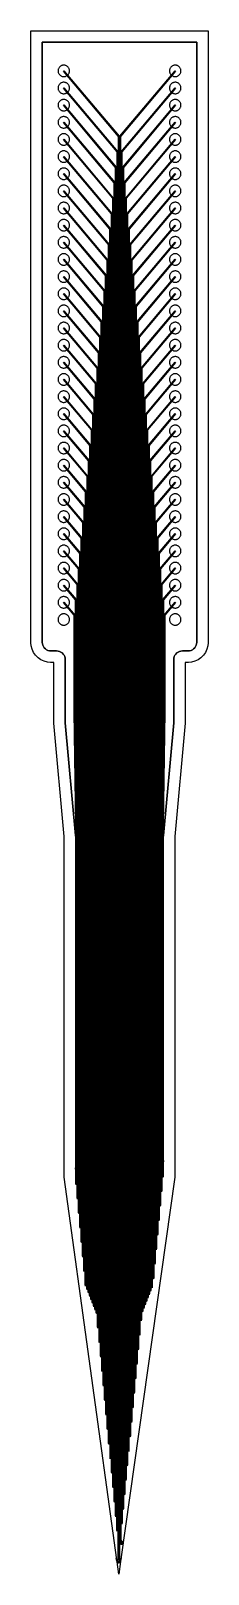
# Model space of a CAD drawing. Header units: metres. Extents: x -1550 to 1550, y -904 to 26100.
import ezdxf

# ---------------------------------------------------------------- set-up
doc = ezdxf.new("R2010")
doc.units = ezdxf.units.M
for name, color, linetype in [('Electrodes', 2, 'CONTINUOUS'), ('Etching', 1, 'CONTINUOUS'), ('Metal', 4, 'CONTINUOUS'), ('pattern_ionp', 7, 'CONTINUOUS'), ('Polyimide', 3, 'CONTINUOUS'), ('Polyimide_Negative', 5, 'CONTINUOUS')]:
    doc.layers.add(name, color=color, linetype=linetype)

msp = doc.modelspace()

# ---------------------------------------------------------------- linework, layer by layer
at = {"layer": 'Electrodes'}
for points in [[(764, 6316), (765, 6316), (765, 6316), (765, 6316), (765, 6316), (765, 6316), (765, 6316), (765, 6316), (766, 6316), (766, 6316), (766, 6316), (766, 6316), (766, 6316), (766, 6317), (766, 6317), (766, 6317), (766, 6317), (766, 6317), (766, 6317), (766, 6317), (766, 6317), (766, 6317), (766, 6318), (766, 6318), (766, 6325), (766, 6325), (766, 6325), (766, 6325), (766, 6325), (766, 6325), (766, 6326), (766, 6326), (766, 6326), (766, 6326), (766, 6326), (766, 6326), (766, 6326), (766, 6326), (766, 6326), (766, 6326), (765, 6327), (765, 6327), (765, 6327), (765, 6327), (765, 6327), (765, 6327), (765, 6327), (764, 6327), (758, 6327), (757, 6327), (757, 6327), (757, 6327), (757, 6327), (757, 6327), (757, 6327), (757, 6327), (756, 6326), (756, 6326), (756, 6326), (756, 6326), (756, 6326), (756, 6326), (756, 6326), (756, 6326), (756, 6326), (756, 6326), (756, 6325), (756, 6325), (756, 6325), (756, 6325), (756, 6325), (756, 6325), (756, 6318), (756, 6318), (756, 6317), (756, 6317), (756, 6317), (756, 6317), (756, 6317), (756, 6317), (756, 6317), (756, 6317), (756, 6317), (756, 6316), (756, 6316), (756, 6316), (756, 6316), (756, 6316), (757, 6316), (757, 6316), (757, 6316), (757, 6316), (757, 6316), (757, 6316), (757, 6316), (758, 6316), (764, 6316)], [(-758, 6189), (-757, 6189), (-757, 6189), (-757, 6189), (-757, 6189), (-757, 6189), (-757, 6189), (-757, 6189), (-756, 6189), (-756, 6189), (-756, 6189), (-756, 6189), (-756, 6189), (-756, 6190), (-756, 6190), (-756, 6190), (-756, 6190), (-756, 6190), (-756, 6190), (-756, 6190), (-756, 6190), (-756, 6191), (-756, 6191), (-756, 6191), (-756, 6198), (-756, 6198), (-756, 6198), (-756, 6198), (-756, 6198), (-756, 6198), (-756, 6199), (-756, 6199), (-756, 6199), (-756, 6199), (-756, 6199), (-756, 6199), (-756, 6199), (-756, 6199), (-756, 6199), (-756, 6199), (-757, 6200), (-757, 6200), (-757, 6200), (-757, 6200), (-757, 6200), (-757, 6200), (-757, 6200), (-758, 6200), (-764, 6200), (-765, 6200), (-765, 6200), (-765, 6200), (-765, 6200), (-765, 6200), (-765, 6200), (-765, 6200), (-766, 6199), (-766, 6199), (-766, 6199), (-766, 6199), (-766, 6199), (-766, 6199), (-766, 6199), (-766, 6199), (-766, 6199), (-766, 6199), (-766, 6198), (-766, 6198), (-766, 6198), (-766, 6198), (-766, 6198), (-766, 6198), (-766, 6191), (-766, 6191), (-766, 6191), (-766, 6190), (-766, 6190), (-766, 6190), (-766, 6190), (-766, 6190), (-766, 6190), (-766, 6190), (-766, 6190), (-766, 6189), (-766, 6189), (-766, 6189), (-766, 6189), (-766, 6189), (-765, 6189), (-765, 6189), (-765, 6189), (-765, 6189), (-765, 6189), (-765, 6189), (-765, 6189), (-764, 6189), (-758, 6189)], [(-734, 5935), (-733, 5935), (-733, 5935), (-733, 5935), (-733, 5935), (-733, 5935), (-733, 5935), (-733, 5935), (-732, 5935), (-732, 5935), (-732, 5935), (-732, 5935), (-732, 5935), (-732, 5936), (-732, 5936), (-732, 5936), (-732, 5936), (-732, 5936), (-732, 5936), (-732, 5936), (-732, 5936), (-732, 5937), (-732, 5937), (-732, 5937), (-732, 5944), (-732, 5944), (-732, 5944), (-732, 5944), (-732, 5944), (-732, 5944), (-732, 5945), (-732, 5945), (-732, 5945), (-732, 5945), (-732, 5945), (-732, 5945), (-732, 5945), (-732, 5945), (-732, 5945), (-732, 5946), (-733, 5946), (-733, 5946), (-733, 5946), (-733, 5946), (-733, 5946), (-733, 5946), (-733, 5946), (-734, 5946), (-740, 5946), (-741, 5946), (-741, 5946), (-741, 5946), (-741, 5946), (-741, 5946), (-741, 5946), (-741, 5946), (-742, 5946), (-742, 5945), (-742, 5945), (-742, 5945), (-742, 5945), (-742, 5945), (-742, 5945), (-742, 5945), (-742, 5945), (-742, 5945), (-742, 5944), (-742, 5944), (-742, 5944), (-742, 5944), (-742, 5944), (-742, 5944), (-742, 5937), (-742, 5937), (-742, 5937), (-742, 5936), (-742, 5936), (-742, 5936), (-742, 5936), (-742, 5936), (-742, 5936), (-742, 5936), (-742, 5936), (-742, 5935), (-742, 5935), (-742, 5935), (-742, 5935), (-742, 5935), (-741, 5935), (-741, 5935), (-741, 5935), (-741, 5935), (-741, 5935), (-741, 5935), (-741, 5935), (-740, 5935), (-734, 5935)], [(740, 6062), (741, 6062), (741, 6062), (741, 6062), (741, 6062), (741, 6062), (741, 6062), (741, 6062), (742, 6062), (742, 6062), (742, 6062), (742, 6062), (742, 6062), (742, 6063), (742, 6063), (742, 6063), (742, 6063), (742, 6063), (742, 6063), (742, 6063), (742, 6063), (742, 6064), (742, 6064), (742, 6064), (742, 6071), (742, 6071), (742, 6071), (742, 6071), (742, 6071), (742, 6071), (742, 6072), (742, 6072), (742, 6072), (742, 6072), (742, 6072), (742, 6072), (742, 6072), (742, 6072), (742, 6072), (742, 6073), (741, 6073), (741, 6073), (741, 6073), (741, 6073), (741, 6073), (741, 6073), (741, 6073), (740, 6073), (734, 6073), (733, 6073), (733, 6073), (733, 6073), (733, 6073), (733, 6073), (733, 6073), (733, 6073), (732, 6073), (732, 6072), (732, 6072), (732, 6072), (732, 6072), (732, 6072), (732, 6072), (732, 6072), (732, 6072), (732, 6072), (732, 6071), (732, 6071), (732, 6071), (732, 6071), (732, 6071), (732, 6071), (732, 6064), (732, 6064), (732, 6064), (732, 6063), (732, 6063), (732, 6063), (732, 6063), (732, 6063), (732, 6063), (732, 6063), (732, 6063), (732, 6062), (732, 6062), (732, 6062), (732, 6062), (732, 6062), (733, 6062), (733, 6062), (733, 6062), (733, 6062), (733, 6062), (733, 6062), (733, 6062), (734, 6062), (740, 6062)], [(-710, 5681), (-709, 5681), (-709, 5681), (-709, 5681), (-709, 5681), (-709, 5681), (-709, 5681), (-709, 5681), (-708, 5681), (-708, 5681), (-708, 5681), (-708, 5681), (-708, 5681), (-708, 5682), (-708, 5682), (-708, 5682), (-708, 5682), (-708, 5682), (-708, 5682), (-708, 5682), (-708, 5682), (-708, 5683), (-708, 5683), (-708, 5683), (-708, 5690), (-708, 5690), (-708, 5690), (-708, 5690), (-708, 5690), (-708, 5691), (-708, 5691), (-708, 5691), (-708, 5691), (-708, 5691), (-708, 5691), (-708, 5691), (-708, 5691), (-708, 5691), (-708, 5691), (-708, 5692), (-709, 5692), (-709, 5692), (-709, 5692), (-709, 5692), (-709, 5692), (-709, 5692), (-709, 5692), (-710, 5692), (-716, 5692), (-717, 5692), (-717, 5692), (-717, 5692), (-717, 5692), (-717, 5692), (-717, 5692), (-717, 5692), (-718, 5692), (-718, 5691), (-718, 5691), (-718, 5691), (-718, 5691), (-718, 5691), (-718, 5691), (-718, 5691), (-718, 5691), (-718, 5691), (-718, 5691), (-718, 5690), (-718, 5690), (-718, 5690), (-718, 5690), (-718, 5690), (-718, 5683), (-718, 5683), (-718, 5683), (-718, 5682), (-718, 5682), (-718, 5682), (-718, 5682), (-718, 5682), (-718, 5682), (-718, 5682), (-718, 5682), (-718, 5681), (-718, 5681), (-718, 5681), (-718, 5681), (-718, 5681), (-717, 5681), (-717, 5681), (-717, 5681), (-717, 5681), (-717, 5681), (-717, 5681), (-717, 5681), (-716, 5681), (-710, 5681)], [(716, 5808), (717, 5808), (717, 5808), (717, 5808), (717, 5808), (717, 5808), (717, 5808), (717, 5808), (718, 5808), (718, 5808), (718, 5808), (718, 5808), (718, 5808), (718, 5809), (718, 5809), (718, 5809), (718, 5809), (718, 5809), (718, 5809), (718, 5809), (718, 5809), (718, 5810), (718, 5810), (718, 5810), (718, 5817), (718, 5817), (718, 5817), (718, 5817), (718, 5817), (718, 5818), (718, 5818), (718, 5818), (718, 5818), (718, 5818), (718, 5818), (718, 5818), (718, 5818), (718, 5818), (718, 5818), (718, 5819), (717, 5819), (717, 5819), (717, 5819), (717, 5819), (717, 5819), (717, 5819), (717, 5819), (716, 5819), (710, 5819), (709, 5819), (709, 5819), (709, 5819), (709, 5819), (709, 5819), (709, 5819), (709, 5819), (708, 5819), (708, 5818), (708, 5818), (708, 5818), (708, 5818), (708, 5818), (708, 5818), (708, 5818), (708, 5818), (708, 5818), (708, 5818), (708, 5817), (708, 5817), (708, 5817), (708, 5817), (708, 5817), (708, 5810), (708, 5810), (708, 5810), (708, 5809), (708, 5809), (708, 5809), (708, 5809), (708, 5809), (708, 5809), (708, 5809), (708, 5809), (708, 5808), (708, 5808), (708, 5808), (708, 5808), (708, 5808), (709, 5808), (709, 5808), (709, 5808), (709, 5808), (709, 5808), (709, 5808), (709, 5808), (710, 5808), (716, 5808)], [(-686, 5427), (-685, 5427), (-685, 5427), (-685, 5427), (-685, 5427), (-685, 5427), (-685, 5427), (-685, 5427), (-684, 5427), (-684, 5427), (-684, 5427), (-684, 5427), (-684, 5428), (-684, 5428), (-684, 5428), (-684, 5428), (-684, 5428), (-684, 5428), (-684, 5428), (-684, 5428), (-684, 5428), (-684, 5429), (-684, 5429), (-684, 5429), (-684, 5436), (-684, 5436), (-684, 5436), (-684, 5436), (-684, 5436), (-684, 5437), (-684, 5437), (-684, 5437), (-684, 5437), (-684, 5437), (-684, 5437), (-684, 5437), (-684, 5437), (-684, 5437), (-684, 5438), (-684, 5438), (-685, 5438), (-685, 5438), (-685, 5438), (-685, 5438), (-685, 5438), (-685, 5438), (-685, 5438), (-686, 5438), (-692, 5438), (-693, 5438), (-693, 5438), (-693, 5438), (-693, 5438), (-693, 5438), (-693, 5438), (-693, 5438), (-694, 5438), (-694, 5438), (-694, 5437), (-694, 5437), (-694, 5437), (-694, 5437), (-694, 5437), (-694, 5437), (-694, 5437), (-694, 5437), (-694, 5437), (-694, 5436), (-694, 5436), (-694, 5436), (-694, 5436), (-694, 5436), (-694, 5429), (-694, 5429), (-694, 5429), (-694, 5428), (-694, 5428), (-694, 5428), (-694, 5428), (-694, 5428), (-694, 5428), (-694, 5428), (-694, 5428), (-694, 5428), (-694, 5427), (-694, 5427), (-694, 5427), (-694, 5427), (-693, 5427), (-693, 5427), (-693, 5427), (-693, 5427), (-693, 5427), (-693, 5427), (-693, 5427), (-692, 5427), (-686, 5427)], [(692, 5554), (693, 5554), (693, 5554), (693, 5554), (693, 5554), (693, 5554), (693, 5554), (693, 5554), (694, 5554), (694, 5554), (694, 5554), (694, 5554), (694, 5554), (694, 5555), (694, 5555), (694, 5555), (694, 5555), (694, 5555), (694, 5555), (694, 5555), (694, 5555), (694, 5556), (694, 5556), (694, 5556), (694, 5563), (694, 5563), (694, 5563), (694, 5563), (694, 5563), (694, 5564), (694, 5564), (694, 5564), (694, 5564), (694, 5564), (694, 5564), (694, 5564), (694, 5564), (694, 5564), (694, 5564), (694, 5565), (693, 5565), (693, 5565), (693, 5565), (693, 5565), (693, 5565), (693, 5565), (693, 5565), (692, 5565), (686, 5565), (685, 5565), (685, 5565), (685, 5565), (685, 5565), (685, 5565), (685, 5565), (685, 5565), (684, 5565), (684, 5564), (684, 5564), (684, 5564), (684, 5564), (684, 5564), (684, 5564), (684, 5564), (684, 5564), (684, 5564), (684, 5564), (684, 5563), (684, 5563), (684, 5563), (684, 5563), (684, 5563), (684, 5556), (684, 5556), (684, 5556), (684, 5555), (684, 5555), (684, 5555), (684, 5555), (684, 5555), (684, 5555), (684, 5555), (684, 5555), (684, 5554), (684, 5554), (684, 5554), (684, 5554), (684, 5554), (685, 5554), (685, 5554), (685, 5554), (685, 5554), (685, 5554), (685, 5554), (685, 5554), (686, 5554), (692, 5554)], [(-662, 5173), (-661, 5173), (-661, 5173), (-661, 5173), (-661, 5173), (-661, 5173), (-661, 5173), (-661, 5173), (-660, 5173), (-660, 5173), (-660, 5173), (-660, 5173), (-660, 5174), (-660, 5174), (-660, 5174), (-660, 5174), (-660, 5174), (-660, 5174), (-660, 5174), (-660, 5174), (-660, 5175), (-660, 5175), (-660, 5175), (-660, 5175), (-660, 5182), (-660, 5182), (-660, 5182), (-660, 5182), (-660, 5182), (-660, 5183), (-660, 5183), (-660, 5183), (-660, 5183), (-660, 5183), (-660, 5183), (-660, 5183), (-660, 5183), (-660, 5183), (-660, 5184), (-660, 5184), (-661, 5184), (-661, 5184), (-661, 5184), (-661, 5184), (-661, 5184), (-661, 5184), (-661, 5184), (-662, 5184), (-668, 5184), (-669, 5184), (-669, 5184), (-669, 5184), (-669, 5184), (-669, 5184), (-669, 5184), (-669, 5184), (-670, 5184), (-670, 5184), (-670, 5183), (-670, 5183), (-670, 5183), (-670, 5183), (-670, 5183), (-670, 5183), (-670, 5183), (-670, 5183), (-670, 5183), (-670, 5182), (-670, 5182), (-670, 5182), (-670, 5182), (-670, 5182), (-670, 5175), (-670, 5175), (-670, 5175), (-670, 5175), (-670, 5174), (-670, 5174), (-670, 5174), (-670, 5174), (-670, 5174), (-670, 5174), (-670, 5174), (-670, 5174), (-670, 5173), (-670, 5173), (-670, 5173), (-670, 5173), (-669, 5173), (-669, 5173), (-669, 5173), (-669, 5173), (-669, 5173), (-669, 5173), (-669, 5173), (-668, 5173), (-662, 5173)], [(668, 5300), (669, 5300), (669, 5300), (669, 5300), (669, 5300), (669, 5300), (669, 5300), (669, 5300), (670, 5300), (670, 5300), (670, 5300), (670, 5300), (670, 5301), (670, 5301), (670, 5301), (670, 5301), (670, 5301), (670, 5301), (670, 5301), (670, 5301), (670, 5301), (670, 5302), (670, 5302), (670, 5302), (670, 5309), (670, 5309), (670, 5309), (670, 5309), (670, 5309), (670, 5310), (670, 5310), (670, 5310), (670, 5310), (670, 5310), (670, 5310), (670, 5310), (670, 5310), (670, 5310), (670, 5311), (670, 5311), (669, 5311), (669, 5311), (669, 5311), (669, 5311), (669, 5311), (669, 5311), (669, 5311), (668, 5311), (662, 5311), (661, 5311), (661, 5311), (661, 5311), (661, 5311), (661, 5311), (661, 5311), (661, 5311), (660, 5311), (660, 5311), (660, 5310), (660, 5310), (660, 5310), (660, 5310), (660, 5310), (660, 5310), (660, 5310), (660, 5310), (660, 5310), (660, 5309), (660, 5309), (660, 5309), (660, 5309), (660, 5309), (660, 5302), (660, 5302), (660, 5302), (660, 5301), (660, 5301), (660, 5301), (660, 5301), (660, 5301), (660, 5301), (660, 5301), (660, 5301), (660, 5301), (660, 5300), (660, 5300), (660, 5300), (660, 5300), (661, 5300), (661, 5300), (661, 5300), (661, 5300), (661, 5300), (661, 5300), (661, 5300), (662, 5300), (668, 5300)], [(-638, 4919), (-637, 4919), (-637, 4919), (-637, 4919), (-637, 4919), (-637, 4919), (-637, 4919), (-637, 4919), (-636, 4919), (-636, 4919), (-636, 4919), (-636, 4919), (-636, 4920), (-636, 4920), (-636, 4920), (-636, 4920), (-636, 4920), (-636, 4920), (-636, 4920), (-636, 4920), (-636, 4921), (-636, 4921), (-636, 4921), (-636, 4921), (-636, 4928), (-636, 4928), (-636, 4928), (-636, 4928), (-636, 4928), (-636, 4929), (-636, 4929), (-636, 4929), (-636, 4929), (-636, 4929), (-636, 4929), (-636, 4929), (-636, 4929), (-636, 4929), (-636, 4930), (-636, 4930), (-637, 4930), (-637, 4930), (-637, 4930), (-637, 4930), (-637, 4930), (-637, 4930), (-637, 4930), (-638, 4930), (-644, 4930), (-645, 4930), (-645, 4930), (-645, 4930), (-645, 4930), (-645, 4930), (-645, 4930), (-645, 4930), (-646, 4930), (-646, 4930), (-646, 4929), (-646, 4929), (-646, 4929), (-646, 4929), (-646, 4929), (-646, 4929), (-646, 4929), (-646, 4929), (-646, 4929), (-646, 4928), (-646, 4928), (-646, 4928), (-646, 4928), (-646, 4928), (-646, 4921), (-646, 4921), (-646, 4921), (-646, 4921), (-646, 4920), (-646, 4920), (-646, 4920), (-646, 4920), (-646, 4920), (-646, 4920), (-646, 4920), (-646, 4920), (-646, 4919), (-646, 4919), (-646, 4919), (-646, 4919), (-645, 4919), (-645, 4919), (-645, 4919), (-645, 4919), (-645, 4919), (-645, 4919), (-645, 4919), (-644, 4919), (-638, 4919)], [(644, 5046), (645, 5046), (645, 5046), (645, 5046), (645, 5046), (645, 5046), (645, 5046), (645, 5046), (646, 5046), (646, 5046), (646, 5046), (646, 5046), (646, 5047), (646, 5047), (646, 5047), (646, 5047), (646, 5047), (646, 5047), (646, 5047), (646, 5047), (646, 5048), (646, 5048), (646, 5048), (646, 5048), (646, 5055), (646, 5055), (646, 5055), (646, 5055), (646, 5055), (646, 5056), (646, 5056), (646, 5056), (646, 5056), (646, 5056), (646, 5056), (646, 5056), (646, 5056), (646, 5056), (646, 5057), (646, 5057), (645, 5057), (645, 5057), (645, 5057), (645, 5057), (645, 5057), (645, 5057), (645, 5057), (644, 5057), (638, 5057), (637, 5057), (637, 5057), (637, 5057), (637, 5057), (637, 5057), (637, 5057), (637, 5057), (636, 5057), (636, 5057), (636, 5056), (636, 5056), (636, 5056), (636, 5056), (636, 5056), (636, 5056), (636, 5056), (636, 5056), (636, 5056), (636, 5055), (636, 5055), (636, 5055), (636, 5055), (636, 5055), (636, 5048), (636, 5048), (636, 5048), (636, 5048), (636, 5047), (636, 5047), (636, 5047), (636, 5047), (636, 5047), (636, 5047), (636, 5047), (636, 5047), (636, 5046), (636, 5046), (636, 5046), (636, 5046), (637, 5046), (637, 5046), (637, 5046), (637, 5046), (637, 5046), (637, 5046), (637, 5046), (638, 5046), (644, 5046)], [(-614, 4665), (-613, 4665), (-613, 4665), (-613, 4665), (-613, 4665), (-613, 4665), (-613, 4665), (-613, 4665), (-612, 4665), (-612, 4665), (-612, 4665), (-612, 4666), (-612, 4666), (-612, 4666), (-612, 4666), (-612, 4666), (-612, 4666), (-612, 4666), (-612, 4666), (-612, 4666), (-612, 4667), (-612, 4667), (-612, 4667), (-612, 4667), (-612, 4674), (-612, 4674), (-612, 4674), (-612, 4674), (-612, 4675), (-612, 4675), (-612, 4675), (-612, 4675), (-612, 4675), (-612, 4675), (-612, 4675), (-612, 4675), (-612, 4675), (-612, 4676), (-612, 4676), (-612, 4676), (-613, 4676), (-613, 4676), (-613, 4676), (-613, 4676), (-613, 4676), (-613, 4676), (-613, 4676), (-614, 4676), (-620, 4676), (-621, 4676), (-621, 4676), (-621, 4676), (-621, 4676), (-621, 4676), (-621, 4676), (-621, 4676), (-622, 4676), (-622, 4676), (-622, 4676), (-622, 4675), (-622, 4675), (-622, 4675), (-622, 4675), (-622, 4675), (-622, 4675), (-622, 4675), (-622, 4675), (-622, 4675), (-622, 4674), (-622, 4674), (-622, 4674), (-622, 4674), (-622, 4667), (-622, 4667), (-622, 4667), (-622, 4667), (-622, 4666), (-622, 4666), (-622, 4666), (-622, 4666), (-622, 4666), (-622, 4666), (-622, 4666), (-622, 4666), (-622, 4666), (-622, 4665), (-622, 4665), (-622, 4665), (-621, 4665), (-621, 4665), (-621, 4665), (-621, 4665), (-621, 4665), (-621, 4665), (-621, 4665), (-620, 4665), (-614, 4665)], [(620, 4792), (621, 4792), (621, 4792), (621, 4792), (621, 4792), (621, 4792), (621, 4792), (621, 4792), (622, 4792), (622, 4792), (622, 4792), (622, 4792), (622, 4793), (622, 4793), (622, 4793), (622, 4793), (622, 4793), (622, 4793), (622, 4793), (622, 4793), (622, 4794), (622, 4794), (622, 4794), (622, 4794), (622, 4801), (622, 4801), (622, 4801), (622, 4801), (622, 4801), (622, 4802), (622, 4802), (622, 4802), (622, 4802), (622, 4802), (622, 4802), (622, 4802), (622, 4802), (622, 4803), (622, 4803), (622, 4803), (621, 4803), (621, 4803), (621, 4803), (621, 4803), (621, 4803), (621, 4803), (621, 4803), (620, 4803), (614, 4803), (613, 4803), (613, 4803), (613, 4803), (613, 4803), (613, 4803), (613, 4803), (613, 4803), (612, 4803), (612, 4803), (612, 4803), (612, 4802), (612, 4802), (612, 4802), (612, 4802), (612, 4802), (612, 4802), (612, 4802), (612, 4802), (612, 4801), (612, 4801), (612, 4801), (612, 4801), (612, 4801), (612, 4794), (612, 4794), (612, 4794), (612, 4794), (612, 4793), (612, 4793), (612, 4793), (612, 4793), (612, 4793), (612, 4793), (612, 4793), (612, 4793), (612, 4792), (612, 4792), (612, 4792), (612, 4792), (613, 4792), (613, 4792), (613, 4792), (613, 4792), (613, 4792), (613, 4792), (613, 4792), (614, 4792), (620, 4792)], [(-590, 4411), (-589, 4411), (-589, 4411), (-589, 4411), (-589, 4411), (-589, 4411), (-589, 4411), (-589, 4411), (-588, 4411), (-588, 4411), (-588, 4411), (-588, 4412), (-588, 4412), (-588, 4412), (-588, 4412), (-588, 4412), (-588, 4412), (-588, 4412), (-588, 4412), (-588, 4412), (-588, 4413), (-588, 4413), (-588, 4413), (-588, 4413), (-588, 4420), (-588, 4420), (-588, 4420), (-588, 4420), (-588, 4421), (-588, 4421), (-588, 4421), (-588, 4421), (-588, 4421), (-588, 4421), (-588, 4421), (-588, 4421), (-588, 4421), (-588, 4422), (-588, 4422), (-588, 4422), (-589, 4422), (-589, 4422), (-589, 4422), (-589, 4422), (-589, 4422), (-589, 4422), (-589, 4422), (-590, 4422), (-596, 4422), (-597, 4422), (-597, 4422), (-597, 4422), (-597, 4422), (-597, 4422), (-597, 4422), (-597, 4422), (-598, 4422), (-598, 4422), (-598, 4422), (-598, 4421), (-598, 4421), (-598, 4421), (-598, 4421), (-598, 4421), (-598, 4421), (-598, 4421), (-598, 4421), (-598, 4421), (-598, 4420), (-598, 4420), (-598, 4420), (-598, 4420), (-598, 4413), (-598, 4413), (-598, 4413), (-598, 4413), (-598, 4412), (-598, 4412), (-598, 4412), (-598, 4412), (-598, 4412), (-598, 4412), (-598, 4412), (-598, 4412), (-598, 4412), (-598, 4411), (-598, 4411), (-598, 4411), (-597, 4411), (-597, 4411), (-597, 4411), (-597, 4411), (-597, 4411), (-597, 4411), (-597, 4411), (-596, 4411), (-590, 4411)], [(-566, 4351), (-565, 4351), (-565, 4351), (-565, 4351), (-565, 4351), (-565, 4351), (-565, 4351), (-565, 4351), (-564, 4351), (-564, 4351), (-564, 4351), (-564, 4352), (-564, 4352), (-564, 4352), (-564, 4352), (-564, 4352), (-564, 4352), (-564, 4352), (-564, 4352), (-564, 4352), (-564, 4353), (-564, 4353), (-564, 4353), (-564, 4353), (-564, 4360), (-564, 4360), (-564, 4360), (-564, 4360), (-564, 4361), (-564, 4361), (-564, 4361), (-564, 4361), (-564, 4361), (-564, 4361), (-564, 4361), (-564, 4361), (-564, 4361), (-564, 4362), (-564, 4362), (-564, 4362), (-565, 4362), (-565, 4362), (-565, 4362), (-565, 4362), (-565, 4362), (-565, 4362), (-565, 4362), (-566, 4362), (-572, 4362), (-573, 4362), (-573, 4362), (-573, 4362), (-573, 4362), (-573, 4362), (-573, 4362), (-573, 4362), (-574, 4362), (-574, 4362), (-574, 4362), (-574, 4361), (-574, 4361), (-574, 4361), (-574, 4361), (-574, 4361), (-574, 4361), (-574, 4361), (-574, 4361), (-574, 4361), (-574, 4360), (-574, 4360), (-574, 4360), (-574, 4360), (-574, 4353), (-574, 4353), (-574, 4353), (-574, 4353), (-574, 4352), (-574, 4352), (-574, 4352), (-574, 4352), (-574, 4352), (-574, 4352), (-574, 4352), (-574, 4352), (-574, 4352), (-574, 4351), (-574, 4351), (-574, 4351), (-573, 4351), (-573, 4351), (-573, 4351), (-573, 4351), (-573, 4351), (-573, 4351), (-573, 4351), (-572, 4351), (-566, 4351)], [(548, 4321), (549, 4321), (549, 4321), (549, 4321), (549, 4321), (549, 4321), (549, 4321), (549, 4321), (550, 4321), (550, 4321), (550, 4321), (550, 4322), (550, 4322), (550, 4322), (550, 4322), (550, 4322), (550, 4322), (550, 4322), (550, 4322), (550, 4322), (550, 4323), (550, 4323), (550, 4323), (550, 4323), (550, 4330), (550, 4330), (550, 4330), (550, 4330), (550, 4331), (550, 4331), (550, 4331), (550, 4331), (550, 4331), (550, 4331), (550, 4331), (550, 4331), (550, 4331), (550, 4332), (550, 4332), (550, 4332), (549, 4332), (549, 4332), (549, 4332), (549, 4332), (549, 4332), (549, 4332), (549, 4332), (548, 4332), (542, 4332), (541, 4332), (541, 4332), (541, 4332), (541, 4332), (541, 4332), (541, 4332), (541, 4332), (540, 4332), (540, 4332), (540, 4332), (540, 4331), (540, 4331), (540, 4331), (540, 4331), (540, 4331), (540, 4331), (540, 4331), (540, 4331), (540, 4331), (540, 4330), (540, 4330), (540, 4330), (540, 4330), (540, 4323), (540, 4323), (540, 4323), (540, 4323), (540, 4322), (540, 4322), (540, 4322), (540, 4322), (540, 4322), (540, 4322), (540, 4322), (540, 4322), (540, 4322), (540, 4321), (540, 4321), (540, 4321), (541, 4321), (541, 4321), (541, 4321), (541, 4321), (541, 4321), (541, 4321), (541, 4321), (542, 4321), (548, 4321)], [(572, 4381), (573, 4381), (573, 4381), (573, 4381), (573, 4381), (573, 4381), (573, 4381), (573, 4381), (574, 4381), (574, 4381), (574, 4381), (574, 4382), (574, 4382), (574, 4382), (574, 4382), (574, 4382), (574, 4382), (574, 4382), (574, 4382), (574, 4382), (574, 4383), (574, 4383), (574, 4383), (574, 4383), (574, 4390), (574, 4390), (574, 4390), (574, 4390), (574, 4391), (574, 4391), (574, 4391), (574, 4391), (574, 4391), (574, 4391), (574, 4391), (574, 4391), (574, 4391), (574, 4392), (574, 4392), (574, 4392), (573, 4392), (573, 4392), (573, 4392), (573, 4392), (573, 4392), (573, 4392), (573, 4392), (572, 4392), (566, 4392), (565, 4392), (565, 4392), (565, 4392), (565, 4392), (565, 4392), (565, 4392), (565, 4392), (564, 4392), (564, 4392), (564, 4392), (564, 4391), (564, 4391), (564, 4391), (564, 4391), (564, 4391), (564, 4391), (564, 4391), (564, 4391), (564, 4391), (564, 4390), (564, 4390), (564, 4390), (564, 4390), (564, 4383), (564, 4383), (564, 4383), (564, 4383), (564, 4382), (564, 4382), (564, 4382), (564, 4382), (564, 4382), (564, 4382), (564, 4382), (564, 4382), (564, 4382), (564, 4381), (564, 4381), (564, 4381), (565, 4381), (565, 4381), (565, 4381), (565, 4381), (565, 4381), (565, 4381), (565, 4381), (566, 4381), (572, 4381)], [(596, 4538), (597, 4538), (597, 4538), (597, 4538), (597, 4538), (597, 4538), (597, 4538), (597, 4538), (598, 4538), (598, 4538), (598, 4538), (598, 4539), (598, 4539), (598, 4539), (598, 4539), (598, 4539), (598, 4539), (598, 4539), (598, 4539), (598, 4539), (598, 4540), (598, 4540), (598, 4540), (598, 4540), (598, 4547), (598, 4547), (598, 4547), (598, 4547), (598, 4548), (598, 4548), (598, 4548), (598, 4548), (598, 4548), (598, 4548), (598, 4548), (598, 4548), (598, 4548), (598, 4549), (598, 4549), (598, 4549), (597, 4549), (597, 4549), (597, 4549), (597, 4549), (597, 4549), (597, 4549), (597, 4549), (596, 4549), (590, 4549), (589, 4549), (589, 4549), (589, 4549), (589, 4549), (589, 4549), (589, 4549), (589, 4549), (588, 4549), (588, 4549), (588, 4549), (588, 4548), (588, 4548), (588, 4548), (588, 4548), (588, 4548), (588, 4548), (588, 4548), (588, 4548), (588, 4548), (588, 4547), (588, 4547), (588, 4547), (588, 4547), (588, 4540), (588, 4540), (588, 4540), (588, 4540), (588, 4539), (588, 4539), (588, 4539), (588, 4539), (588, 4539), (588, 4539), (588, 4539), (588, 4539), (588, 4539), (588, 4538), (588, 4538), (588, 4538), (589, 4538), (589, 4538), (589, 4538), (589, 4538), (589, 4538), (589, 4538), (589, 4538), (590, 4538), (596, 4538)], [(-542, 4291), (-541, 4291), (-541, 4291), (-541, 4291), (-541, 4291), (-541, 4291), (-541, 4291), (-541, 4291), (-540, 4291), (-540, 4291), (-540, 4291), (-540, 4292), (-540, 4292), (-540, 4292), (-540, 4292), (-540, 4292), (-540, 4292), (-540, 4292), (-540, 4292), (-540, 4292), (-540, 4293), (-540, 4293), (-540, 4293), (-540, 4293), (-540, 4300), (-540, 4300), (-540, 4300), (-540, 4300), (-540, 4301), (-540, 4301), (-540, 4301), (-540, 4301), (-540, 4301), (-540, 4301), (-540, 4301), (-540, 4301), (-540, 4301), (-540, 4302), (-540, 4302), (-540, 4302), (-541, 4302), (-541, 4302), (-541, 4302), (-541, 4302), (-541, 4302), (-541, 4302), (-541, 4302), (-542, 4302), (-548, 4302), (-549, 4302), (-549, 4302), (-549, 4302), (-549, 4302), (-549, 4302), (-549, 4302), (-549, 4302), (-550, 4302), (-550, 4302), (-550, 4302), (-550, 4301), (-550, 4301), (-550, 4301), (-550, 4301), (-550, 4301), (-550, 4301), (-550, 4301), (-550, 4301), (-550, 4301), (-550, 4300), (-550, 4300), (-550, 4300), (-550, 4300), (-550, 4293), (-550, 4293), (-550, 4293), (-550, 4293), (-550, 4292), (-550, 4292), (-550, 4292), (-550, 4292), (-550, 4292), (-550, 4292), (-550, 4292), (-550, 4292), (-550, 4292), (-550, 4291), (-550, 4291), (-550, 4291), (-549, 4291), (-549, 4291), (-549, 4291), (-549, 4291), (-549, 4291), (-549, 4291), (-549, 4291), (-548, 4291), (-542, 4291)], [(-518, 4231), (-517, 4231), (-517, 4231), (-517, 4231), (-517, 4231), (-517, 4231), (-517, 4231), (-517, 4231), (-516, 4231), (-516, 4231), (-516, 4231), (-516, 4232), (-516, 4232), (-516, 4232), (-516, 4232), (-516, 4232), (-516, 4232), (-516, 4232), (-516, 4232), (-516, 4232), (-516, 4233), (-516, 4233), (-516, 4233), (-516, 4233), (-516, 4240), (-516, 4240), (-516, 4240), (-516, 4240), (-516, 4241), (-516, 4241), (-516, 4241), (-516, 4241), (-516, 4241), (-516, 4241), (-516, 4241), (-516, 4241), (-516, 4241), (-516, 4242), (-516, 4242), (-516, 4242), (-517, 4242), (-517, 4242), (-517, 4242), (-517, 4242), (-517, 4242), (-517, 4242), (-517, 4242), (-518, 4242), (-524, 4242), (-525, 4242), (-525, 4242), (-525, 4242), (-525, 4242), (-525, 4242), (-525, 4242), (-525, 4242), (-526, 4242), (-526, 4242), (-526, 4242), (-526, 4241), (-526, 4241), (-526, 4241), (-526, 4241), (-526, 4241), (-526, 4241), (-526, 4241), (-526, 4241), (-526, 4241), (-526, 4240), (-526, 4240), (-526, 4240), (-526, 4240), (-526, 4233), (-526, 4233), (-526, 4233), (-526, 4233), (-526, 4232), (-526, 4232), (-526, 4232), (-526, 4232), (-526, 4232), (-526, 4232), (-526, 4232), (-526, 4232), (-526, 4232), (-526, 4231), (-526, 4231), (-526, 4231), (-525, 4231), (-525, 4231), (-525, 4231), (-525, 4231), (-525, 4231), (-525, 4231), (-525, 4231), (-524, 4231), (-518, 4231)], [(-494, 4171), (-493, 4171), (-493, 4171), (-493, 4171), (-493, 4171), (-493, 4171), (-493, 4171), (-493, 4171), (-492, 4171), (-492, 4171), (-492, 4171), (-492, 4172), (-492, 4172), (-492, 4172), (-492, 4172), (-492, 4172), (-492, 4172), (-492, 4172), (-492, 4172), (-492, 4172), (-492, 4173), (-492, 4173), (-492, 4173), (-492, 4173), (-492, 4180), (-492, 4180), (-492, 4180), (-492, 4180), (-492, 4181), (-492, 4181), (-492, 4181), (-492, 4181), (-492, 4181), (-492, 4181), (-492, 4181), (-492, 4181), (-492, 4181), (-492, 4182), (-492, 4182), (-492, 4182), (-493, 4182), (-493, 4182), (-493, 4182), (-493, 4182), (-493, 4182), (-493, 4182), (-493, 4182), (-494, 4182), (-500, 4182), (-501, 4182), (-501, 4182), (-501, 4182), (-501, 4182), (-501, 4182), (-501, 4182), (-501, 4182), (-502, 4182), (-502, 4182), (-502, 4182), (-502, 4181), (-502, 4181), (-502, 4181), (-502, 4181), (-502, 4181), (-502, 4181), (-502, 4181), (-502, 4181), (-502, 4181), (-502, 4180), (-502, 4180), (-502, 4180), (-502, 4180), (-502, 4173), (-502, 4173), (-502, 4173), (-502, 4173), (-502, 4172), (-502, 4172), (-502, 4172), (-502, 4172), (-502, 4172), (-502, 4172), (-502, 4172), (-502, 4172), (-502, 4172), (-502, 4171), (-502, 4171), (-502, 4171), (-501, 4171), (-501, 4171), (-501, 4171), (-501, 4171), (-501, 4171), (-501, 4171), (-501, 4171), (-500, 4171), (-494, 4171)], [(-470, 4111), (-469, 4111), (-469, 4111), (-469, 4111), (-469, 4111), (-469, 4111), (-469, 4111), (-469, 4111), (-468, 4111), (-468, 4111), (-468, 4111), (-468, 4112), (-468, 4112), (-468, 4112), (-468, 4112), (-468, 4112), (-468, 4112), (-468, 4112), (-468, 4112), (-468, 4112), (-468, 4113), (-468, 4113), (-468, 4113), (-468, 4113), (-468, 4120), (-468, 4120), (-468, 4120), (-468, 4120), (-468, 4121), (-468, 4121), (-468, 4121), (-468, 4121), (-468, 4121), (-468, 4121), (-468, 4121), (-468, 4121), (-468, 4121), (-468, 4122), (-468, 4122), (-468, 4122), (-469, 4122), (-469, 4122), (-469, 4122), (-469, 4122), (-469, 4122), (-469, 4122), (-469, 4122), (-470, 4122), (-476, 4122), (-477, 4122), (-477, 4122), (-477, 4122), (-477, 4122), (-477, 4122), (-477, 4122), (-477, 4122), (-478, 4122), (-478, 4122), (-478, 4122), (-478, 4121), (-478, 4121), (-478, 4121), (-478, 4121), (-478, 4121), (-478, 4121), (-478, 4121), (-478, 4121), (-478, 4121), (-478, 4120), (-478, 4120), (-478, 4120), (-478, 4120), (-478, 4113), (-478, 4113), (-478, 4113), (-478, 4113), (-478, 4112), (-478, 4112), (-478, 4112), (-478, 4112), (-478, 4112), (-478, 4112), (-478, 4112), (-478, 4112), (-478, 4112), (-478, 4111), (-478, 4111), (-478, 4111), (-477, 4111), (-477, 4111), (-477, 4111), (-477, 4111), (-477, 4111), (-477, 4111), (-477, 4111), (-476, 4111), (-470, 4111)], [(-446, 4051), (-445, 4051), (-445, 4051), (-445, 4051), (-445, 4051), (-445, 4051), (-445, 4051), (-445, 4051), (-444, 4051), (-444, 4051), (-444, 4051), (-444, 4052), (-444, 4052), (-444, 4052), (-444, 4052), (-444, 4052), (-444, 4052), (-444, 4052), (-444, 4052), (-444, 4052), (-444, 4053), (-444, 4053), (-444, 4053), (-444, 4053), (-444, 4060), (-444, 4060), (-444, 4060), (-444, 4060), (-444, 4061), (-444, 4061), (-444, 4061), (-444, 4061), (-444, 4061), (-444, 4061), (-444, 4061), (-444, 4061), (-444, 4061), (-444, 4062), (-444, 4062), (-444, 4062), (-445, 4062), (-445, 4062), (-445, 4062), (-445, 4062), (-445, 4062), (-445, 4062), (-445, 4062), (-446, 4062), (-452, 4062), (-453, 4062), (-453, 4062), (-453, 4062), (-453, 4062), (-453, 4062), (-453, 4062), (-453, 4062), (-454, 4062), (-454, 4062), (-454, 4062), (-454, 4061), (-454, 4061), (-454, 4061), (-454, 4061), (-454, 4061), (-454, 4061), (-454, 4061), (-454, 4061), (-454, 4061), (-454, 4060), (-454, 4060), (-454, 4060), (-454, 4060), (-454, 4053), (-454, 4053), (-454, 4053), (-454, 4053), (-454, 4052), (-454, 4052), (-454, 4052), (-454, 4052), (-454, 4052), (-454, 4052), (-454, 4052), (-454, 4052), (-454, 4052), (-454, 4051), (-454, 4051), (-454, 4051), (-453, 4051), (-453, 4051), (-453, 4051), (-453, 4051), (-453, 4051), (-453, 4051), (-453, 4051), (-452, 4051), (-446, 4051)], [(452, 4081), (453, 4081), (453, 4081), (453, 4081), (453, 4081), (453, 4081), (453, 4081), (453, 4081), (454, 4081), (454, 4081), (454, 4081), (454, 4082), (454, 4082), (454, 4082), (454, 4082), (454, 4082), (454, 4082), (454, 4082), (454, 4082), (454, 4082), (454, 4083), (454, 4083), (454, 4083), (454, 4083), (454, 4090), (454, 4090), (454, 4090), (454, 4090), (454, 4091), (454, 4091), (454, 4091), (454, 4091), (454, 4091), (454, 4091), (454, 4091), (454, 4091), (454, 4091), (454, 4092), (454, 4092), (454, 4092), (453, 4092), (453, 4092), (453, 4092), (453, 4092), (453, 4092), (453, 4092), (453, 4092), (452, 4092), (446, 4092), (445, 4092), (445, 4092), (445, 4092), (445, 4092), (445, 4092), (445, 4092), (445, 4092), (444, 4092), (444, 4092), (444, 4092), (444, 4091), (444, 4091), (444, 4091), (444, 4091), (444, 4091), (444, 4091), (444, 4091), (444, 4091), (444, 4091), (444, 4090), (444, 4090), (444, 4090), (444, 4090), (444, 4083), (444, 4083), (444, 4083), (444, 4083), (444, 4082), (444, 4082), (444, 4082), (444, 4082), (444, 4082), (444, 4082), (444, 4082), (444, 4082), (444, 4082), (444, 4081), (444, 4081), (444, 4081), (445, 4081), (445, 4081), (445, 4081), (445, 4081), (445, 4081), (445, 4081), (445, 4081), (446, 4081), (452, 4081)], [(476, 4141), (477, 4141), (477, 4141), (477, 4141), (477, 4141), (477, 4141), (477, 4141), (477, 4141), (478, 4141), (478, 4141), (478, 4141), (478, 4142), (478, 4142), (478, 4142), (478, 4142), (478, 4142), (478, 4142), (478, 4142), (478, 4142), (478, 4142), (478, 4143), (478, 4143), (478, 4143), (478, 4143), (478, 4150), (478, 4150), (478, 4150), (478, 4150), (478, 4151), (478, 4151), (478, 4151), (478, 4151), (478, 4151), (478, 4151), (478, 4151), (478, 4151), (478, 4151), (478, 4152), (478, 4152), (478, 4152), (477, 4152), (477, 4152), (477, 4152), (477, 4152), (477, 4152), (477, 4152), (477, 4152), (476, 4152), (470, 4152), (469, 4152), (469, 4152), (469, 4152), (469, 4152), (469, 4152), (469, 4152), (469, 4152), (468, 4152), (468, 4152), (468, 4152), (468, 4151), (468, 4151), (468, 4151), (468, 4151), (468, 4151), (468, 4151), (468, 4151), (468, 4151), (468, 4151), (468, 4150), (468, 4150), (468, 4150), (468, 4150), (468, 4143), (468, 4143), (468, 4143), (468, 4143), (468, 4142), (468, 4142), (468, 4142), (468, 4142), (468, 4142), (468, 4142), (468, 4142), (468, 4142), (468, 4142), (468, 4141), (468, 4141), (468, 4141), (469, 4141), (469, 4141), (469, 4141), (469, 4141), (469, 4141), (469, 4141), (469, 4141), (470, 4141), (476, 4141)], [(500, 4201), (501, 4201), (501, 4201), (501, 4201), (501, 4201), (501, 4201), (501, 4201), (501, 4201), (502, 4201), (502, 4201), (502, 4201), (502, 4202), (502, 4202), (502, 4202), (502, 4202), (502, 4202), (502, 4202), (502, 4202), (502, 4202), (502, 4202), (502, 4203), (502, 4203), (502, 4203), (502, 4203), (502, 4210), (502, 4210), (502, 4210), (502, 4210), (502, 4211), (502, 4211), (502, 4211), (502, 4211), (502, 4211), (502, 4211), (502, 4211), (502, 4211), (502, 4211), (502, 4212), (502, 4212), (502, 4212), (501, 4212), (501, 4212), (501, 4212), (501, 4212), (501, 4212), (501, 4212), (501, 4212), (500, 4212), (494, 4212), (493, 4212), (493, 4212), (493, 4212), (493, 4212), (493, 4212), (493, 4212), (493, 4212), (492, 4212), (492, 4212), (492, 4212), (492, 4211), (492, 4211), (492, 4211), (492, 4211), (492, 4211), (492, 4211), (492, 4211), (492, 4211), (492, 4211), (492, 4210), (492, 4210), (492, 4210), (492, 4210), (492, 4203), (492, 4203), (492, 4203), (492, 4203), (492, 4202), (492, 4202), (492, 4202), (492, 4202), (492, 4202), (492, 4202), (492, 4202), (492, 4202), (492, 4202), (492, 4201), (492, 4201), (492, 4201), (493, 4201), (493, 4201), (493, 4201), (493, 4201), (493, 4201), (493, 4201), (493, 4201), (494, 4201), (500, 4201)], [(524, 4261), (525, 4261), (525, 4261), (525, 4261), (525, 4261), (525, 4261), (525, 4261), (525, 4261), (526, 4261), (526, 4261), (526, 4261), (526, 4262), (526, 4262), (526, 4262), (526, 4262), (526, 4262), (526, 4262), (526, 4262), (526, 4262), (526, 4262), (526, 4263), (526, 4263), (526, 4263), (526, 4263), (526, 4270), (526, 4270), (526, 4270), (526, 4270), (526, 4271), (526, 4271), (526, 4271), (526, 4271), (526, 4271), (526, 4271), (526, 4271), (526, 4271), (526, 4271), (526, 4272), (526, 4272), (526, 4272), (525, 4272), (525, 4272), (525, 4272), (525, 4272), (525, 4272), (525, 4272), (525, 4272), (524, 4272), (518, 4272), (517, 4272), (517, 4272), (517, 4272), (517, 4272), (517, 4272), (517, 4272), (517, 4272), (516, 4272), (516, 4272), (516, 4272), (516, 4271), (516, 4271), (516, 4271), (516, 4271), (516, 4271), (516, 4271), (516, 4271), (516, 4271), (516, 4271), (516, 4270), (516, 4270), (516, 4270), (516, 4270), (516, 4263), (516, 4263), (516, 4263), (516, 4263), (516, 4262), (516, 4262), (516, 4262), (516, 4262), (516, 4262), (516, 4262), (516, 4262), (516, 4262), (516, 4262), (516, 4261), (516, 4261), (516, 4261), (517, 4261), (517, 4261), (517, 4261), (517, 4261), (517, 4261), (517, 4261), (517, 4261), (518, 4261), (524, 4261)], [(-422, 3991), (-421, 3991), (-421, 3991), (-421, 3991), (-421, 3991), (-421, 3991), (-421, 3991), (-421, 3991), (-420, 3991), (-420, 3991), (-420, 3991), (-420, 3992), (-420, 3992), (-420, 3992), (-420, 3992), (-420, 3992), (-420, 3992), (-420, 3992), (-420, 3992), (-420, 3992), (-420, 3993), (-420, 3993), (-420, 3993), (-420, 3993), (-420, 4000), (-420, 4000), (-420, 4000), (-420, 4000), (-420, 4001), (-420, 4001), (-420, 4001), (-420, 4001), (-420, 4001), (-420, 4001), (-420, 4001), (-420, 4001), (-420, 4001), (-420, 4002), (-420, 4002), (-420, 4002), (-421, 4002), (-421, 4002), (-421, 4002), (-421, 4002), (-421, 4002), (-421, 4002), (-421, 4002), (-422, 4002), (-428, 4002), (-429, 4002), (-429, 4002), (-429, 4002), (-429, 4002), (-429, 4002), (-429, 4002), (-429, 4002), (-430, 4002), (-430, 4002), (-430, 4002), (-430, 4001), (-430, 4001), (-430, 4001), (-430, 4001), (-430, 4001), (-430, 4001), (-430, 4001), (-430, 4001), (-430, 4001), (-430, 4000), (-430, 4000), (-430, 4000), (-430, 4000), (-430, 3993), (-430, 3993), (-430, 3993), (-430, 3993), (-430, 3992), (-430, 3992), (-430, 3992), (-430, 3992), (-430, 3992), (-430, 3992), (-430, 3992), (-430, 3992), (-430, 3992), (-430, 3991), (-430, 3991), (-430, 3991), (-429, 3991), (-429, 3991), (-429, 3991), (-429, 3991), (-429, 3991), (-429, 3991), (-429, 3991), (-428, 3991), (-422, 3991)], [(-398, 3931), (-397, 3931), (-397, 3931), (-397, 3931), (-397, 3931), (-397, 3931), (-397, 3931), (-397, 3931), (-396, 3931), (-396, 3931), (-396, 3931), (-396, 3932), (-396, 3932), (-396, 3932), (-396, 3932), (-396, 3932), (-396, 3932), (-396, 3932), (-396, 3932), (-396, 3932), (-396, 3933), (-396, 3933), (-396, 3933), (-396, 3933), (-396, 3940), (-396, 3940), (-396, 3940), (-396, 3940), (-396, 3941), (-396, 3941), (-396, 3941), (-396, 3941), (-396, 3941), (-396, 3941), (-396, 3941), (-396, 3941), (-396, 3941), (-396, 3942), (-396, 3942), (-396, 3942), (-397, 3942), (-397, 3942), (-397, 3942), (-397, 3942), (-397, 3942), (-397, 3942), (-397, 3942), (-398, 3942), (-404, 3942), (-405, 3942), (-405, 3942), (-405, 3942), (-405, 3942), (-405, 3942), (-405, 3942), (-405, 3942), (-406, 3942), (-406, 3942), (-406, 3942), (-406, 3941), (-406, 3941), (-406, 3941), (-406, 3941), (-406, 3941), (-406, 3941), (-406, 3941), (-406, 3941), (-406, 3941), (-406, 3940), (-406, 3940), (-406, 3940), (-406, 3940), (-406, 3933), (-406, 3933), (-406, 3933), (-406, 3933), (-406, 3932), (-406, 3932), (-406, 3932), (-406, 3932), (-406, 3932), (-406, 3932), (-406, 3932), (-406, 3932), (-406, 3932), (-406, 3931), (-406, 3931), (-406, 3931), (-405, 3931), (-405, 3931), (-405, 3931), (-405, 3931), (-405, 3931), (-405, 3931), (-405, 3931), (-404, 3931), (-398, 3931)], [(380, 3804), (381, 3804), (381, 3804), (381, 3804), (381, 3804), (381, 3804), (381, 3804), (381, 3804), (382, 3804), (382, 3804), (382, 3804), (382, 3805), (382, 3805), (382, 3805), (382, 3805), (382, 3805), (382, 3805), (382, 3805), (382, 3805), (382, 3805), (382, 3806), (382, 3806), (382, 3806), (382, 3806), (382, 3813), (382, 3813), (382, 3813), (382, 3813), (382, 3814), (382, 3814), (382, 3814), (382, 3814), (382, 3814), (382, 3814), (382, 3814), (382, 3814), (382, 3814), (382, 3815), (382, 3815), (382, 3815), (381, 3815), (381, 3815), (381, 3815), (381, 3815), (381, 3815), (381, 3815), (381, 3815), (380, 3815), (374, 3815), (373, 3815), (373, 3815), (373, 3815), (373, 3815), (373, 3815), (373, 3815), (373, 3815), (372, 3815), (372, 3815), (372, 3815), (372, 3814), (372, 3814), (372, 3814), (372, 3814), (372, 3814), (372, 3814), (372, 3814), (372, 3814), (372, 3814), (372, 3813), (372, 3813), (372, 3813), (372, 3813), (372, 3806), (372, 3806), (372, 3806), (372, 3806), (372, 3805), (372, 3805), (372, 3805), (372, 3805), (372, 3805), (372, 3805), (372, 3805), (372, 3805), (372, 3805), (372, 3804), (372, 3804), (372, 3804), (373, 3804), (373, 3804), (373, 3804), (373, 3804), (373, 3804), (373, 3804), (373, 3804), (374, 3804), (380, 3804)], [(404, 3961), (405, 3961), (405, 3961), (405, 3961), (405, 3961), (405, 3961), (405, 3961), (405, 3961), (406, 3961), (406, 3961), (406, 3961), (406, 3962), (406, 3962), (406, 3962), (406, 3962), (406, 3962), (406, 3962), (406, 3962), (406, 3962), (406, 3962), (406, 3963), (406, 3963), (406, 3963), (406, 3963), (406, 3970), (406, 3970), (406, 3970), (406, 3970), (406, 3971), (406, 3971), (406, 3971), (406, 3971), (406, 3971), (406, 3971), (406, 3971), (406, 3971), (406, 3971), (406, 3972), (406, 3972), (406, 3972), (405, 3972), (405, 3972), (405, 3972), (405, 3972), (405, 3972), (405, 3972), (405, 3972), (404, 3972), (398, 3972), (397, 3972), (397, 3972), (397, 3972), (397, 3972), (397, 3972), (397, 3972), (397, 3972), (396, 3972), (396, 3972), (396, 3972), (396, 3971), (396, 3971), (396, 3971), (396, 3971), (396, 3971), (396, 3971), (396, 3971), (396, 3971), (396, 3971), (396, 3970), (396, 3970), (396, 3970), (396, 3970), (396, 3963), (396, 3963), (396, 3963), (396, 3963), (396, 3962), (396, 3962), (396, 3962), (396, 3962), (396, 3962), (396, 3962), (396, 3962), (396, 3962), (396, 3962), (396, 3961), (396, 3961), (396, 3961), (397, 3961), (397, 3961), (397, 3961), (397, 3961), (397, 3961), (397, 3961), (397, 3961), (398, 3961), (404, 3961)], [(428, 4021), (429, 4021), (429, 4021), (429, 4021), (429, 4021), (429, 4021), (429, 4021), (429, 4021), (430, 4021), (430, 4021), (430, 4021), (430, 4022), (430, 4022), (430, 4022), (430, 4022), (430, 4022), (430, 4022), (430, 4022), (430, 4022), (430, 4022), (430, 4023), (430, 4023), (430, 4023), (430, 4023), (430, 4030), (430, 4030), (430, 4030), (430, 4030), (430, 4031), (430, 4031), (430, 4031), (430, 4031), (430, 4031), (430, 4031), (430, 4031), (430, 4031), (430, 4031), (430, 4032), (430, 4032), (430, 4032), (429, 4032), (429, 4032), (429, 4032), (429, 4032), (429, 4032), (429, 4032), (429, 4032), (428, 4032), (422, 4032), (421, 4032), (421, 4032), (421, 4032), (421, 4032), (421, 4032), (421, 4032), (421, 4032), (420, 4032), (420, 4032), (420, 4032), (420, 4031), (420, 4031), (420, 4031), (420, 4031), (420, 4031), (420, 4031), (420, 4031), (420, 4031), (420, 4031), (420, 4030), (420, 4030), (420, 4030), (420, 4030), (420, 4023), (420, 4023), (420, 4023), (420, 4023), (420, 4022), (420, 4022), (420, 4022), (420, 4022), (420, 4022), (420, 4022), (420, 4022), (420, 4022), (420, 4022), (420, 4021), (420, 4021), (420, 4021), (421, 4021), (421, 4021), (421, 4021), (421, 4021), (421, 4021), (421, 4021), (421, 4021), (422, 4021), (428, 4021)], [(-374, 3677), (-373, 3677), (-373, 3677), (-373, 3677), (-373, 3677), (-373, 3677), (-373, 3677), (-373, 3677), (-372, 3677), (-372, 3677), (-372, 3677), (-372, 3678), (-372, 3678), (-372, 3678), (-372, 3678), (-372, 3678), (-372, 3678), (-372, 3678), (-372, 3678), (-372, 3679), (-372, 3679), (-372, 3679), (-372, 3679), (-372, 3679), (-372, 3686), (-372, 3686), (-372, 3686), (-372, 3686), (-372, 3687), (-372, 3687), (-372, 3687), (-372, 3687), (-372, 3687), (-372, 3687), (-372, 3687), (-372, 3687), (-372, 3688), (-372, 3688), (-372, 3688), (-372, 3688), (-373, 3688), (-373, 3688), (-373, 3688), (-373, 3688), (-373, 3688), (-373, 3688), (-373, 3688), (-374, 3688), (-380, 3688), (-381, 3688), (-381, 3688), (-381, 3688), (-381, 3688), (-381, 3688), (-381, 3688), (-381, 3688), (-382, 3688), (-382, 3688), (-382, 3688), (-382, 3688), (-382, 3687), (-382, 3687), (-382, 3687), (-382, 3687), (-382, 3687), (-382, 3687), (-382, 3687), (-382, 3687), (-382, 3686), (-382, 3686), (-382, 3686), (-382, 3686), (-382, 3679), (-382, 3679), (-382, 3679), (-382, 3679), (-382, 3679), (-382, 3678), (-382, 3678), (-382, 3678), (-382, 3678), (-382, 3678), (-382, 3678), (-382, 3678), (-382, 3678), (-382, 3677), (-382, 3677), (-382, 3677), (-381, 3677), (-381, 3677), (-381, 3677), (-381, 3677), (-381, 3677), (-381, 3677), (-381, 3677), (-380, 3677), (-374, 3677)], [(356, 3550), (357, 3550), (357, 3550), (357, 3550), (357, 3550), (357, 3550), (357, 3550), (357, 3550), (358, 3550), (358, 3550), (358, 3551), (358, 3551), (358, 3551), (358, 3551), (358, 3551), (358, 3551), (358, 3551), (358, 3551), (358, 3551), (358, 3552), (358, 3552), (358, 3552), (358, 3552), (358, 3552), (358, 3559), (358, 3559), (358, 3559), (358, 3559), (358, 3560), (358, 3560), (358, 3560), (358, 3560), (358, 3560), (358, 3560), (358, 3560), (358, 3560), (358, 3561), (358, 3561), (358, 3561), (358, 3561), (357, 3561), (357, 3561), (357, 3561), (357, 3561), (357, 3561), (357, 3561), (357, 3561), (356, 3561), (350, 3561), (349, 3561), (349, 3561), (349, 3561), (349, 3561), (349, 3561), (349, 3561), (349, 3561), (348, 3561), (348, 3561), (348, 3561), (348, 3561), (348, 3560), (348, 3560), (348, 3560), (348, 3560), (348, 3560), (348, 3560), (348, 3560), (348, 3560), (348, 3559), (348, 3559), (348, 3559), (348, 3559), (348, 3552), (348, 3552), (348, 3552), (348, 3552), (348, 3552), (348, 3551), (348, 3551), (348, 3551), (348, 3551), (348, 3551), (348, 3551), (348, 3551), (348, 3551), (348, 3551), (348, 3550), (348, 3550), (349, 3550), (349, 3550), (349, 3550), (349, 3550), (349, 3550), (349, 3550), (349, 3550), (350, 3550), (356, 3550)], [(-350, 3423), (-349, 3423), (-349, 3423), (-349, 3423), (-349, 3423), (-349, 3423), (-349, 3423), (-349, 3423), (-348, 3423), (-348, 3423), (-348, 3424), (-348, 3424), (-348, 3424), (-348, 3424), (-348, 3424), (-348, 3424), (-348, 3424), (-348, 3424), (-348, 3424), (-348, 3425), (-348, 3425), (-348, 3425), (-348, 3425), (-348, 3425), (-348, 3432), (-348, 3432), (-348, 3432), (-348, 3432), (-348, 3433), (-348, 3433), (-348, 3433), (-348, 3433), (-348, 3433), (-348, 3433), (-348, 3433), (-348, 3433), (-348, 3434), (-348, 3434), (-348, 3434), (-348, 3434), (-349, 3434), (-349, 3434), (-349, 3434), (-349, 3434), (-349, 3434), (-349, 3434), (-349, 3434), (-350, 3434), (-356, 3434), (-357, 3434), (-357, 3434), (-357, 3434), (-357, 3434), (-357, 3434), (-357, 3434), (-357, 3434), (-358, 3434), (-358, 3434), (-358, 3434), (-358, 3434), (-358, 3433), (-358, 3433), (-358, 3433), (-358, 3433), (-358, 3433), (-358, 3433), (-358, 3433), (-358, 3433), (-358, 3432), (-358, 3432), (-358, 3432), (-358, 3432), (-358, 3425), (-358, 3425), (-358, 3425), (-358, 3425), (-358, 3425), (-358, 3424), (-358, 3424), (-358, 3424), (-358, 3424), (-358, 3424), (-358, 3424), (-358, 3424), (-358, 3424), (-358, 3424), (-358, 3423), (-358, 3423), (-357, 3423), (-357, 3423), (-357, 3423), (-357, 3423), (-357, 3423), (-357, 3423), (-357, 3423), (-356, 3423), (-350, 3423)], [(332, 3296), (333, 3296), (333, 3296), (333, 3296), (333, 3296), (333, 3296), (333, 3296), (333, 3296), (334, 3296), (334, 3296), (334, 3297), (334, 3297), (334, 3297), (334, 3297), (334, 3297), (334, 3297), (334, 3297), (334, 3297), (334, 3297), (334, 3298), (334, 3298), (334, 3298), (334, 3298), (334, 3298), (334, 3305), (334, 3305), (334, 3305), (334, 3305), (334, 3306), (334, 3306), (334, 3306), (334, 3306), (334, 3306), (334, 3306), (334, 3306), (334, 3306), (334, 3307), (334, 3307), (334, 3307), (334, 3307), (333, 3307), (333, 3307), (333, 3307), (333, 3307), (333, 3307), (333, 3307), (333, 3307), (332, 3307), (326, 3307), (325, 3307), (325, 3307), (325, 3307), (325, 3307), (325, 3307), (325, 3307), (325, 3307), (324, 3307), (324, 3307), (324, 3307), (324, 3307), (324, 3306), (324, 3306), (324, 3306), (324, 3306), (324, 3306), (324, 3306), (324, 3306), (324, 3306), (324, 3305), (324, 3305), (324, 3305), (324, 3305), (324, 3298), (324, 3298), (324, 3298), (324, 3298), (324, 3298), (324, 3297), (324, 3297), (324, 3297), (324, 3297), (324, 3297), (324, 3297), (324, 3297), (324, 3297), (324, 3297), (324, 3296), (324, 3296), (325, 3296), (325, 3296), (325, 3296), (325, 3296), (325, 3296), (325, 3296), (325, 3296), (326, 3296), (332, 3296)], [(-326, 3169), (-325, 3169), (-325, 3169), (-325, 3169), (-325, 3169), (-325, 3169), (-325, 3169), (-325, 3169), (-324, 3169), (-324, 3169), (-324, 3170), (-324, 3170), (-324, 3170), (-324, 3170), (-324, 3170), (-324, 3170), (-324, 3170), (-324, 3170), (-324, 3170), (-324, 3171), (-324, 3171), (-324, 3171), (-324, 3171), (-324, 3171), (-324, 3178), (-324, 3178), (-324, 3178), (-324, 3179), (-324, 3179), (-324, 3179), (-324, 3179), (-324, 3179), (-324, 3179), (-324, 3179), (-324, 3179), (-324, 3179), (-324, 3180), (-324, 3180), (-324, 3180), (-324, 3180), (-325, 3180), (-325, 3180), (-325, 3180), (-325, 3180), (-325, 3180), (-325, 3180), (-325, 3180), (-326, 3180), (-332, 3180), (-333, 3180), (-333, 3180), (-333, 3180), (-333, 3180), (-333, 3180), (-333, 3180), (-333, 3180), (-334, 3180), (-334, 3180), (-334, 3180), (-334, 3180), (-334, 3179), (-334, 3179), (-334, 3179), (-334, 3179), (-334, 3179), (-334, 3179), (-334, 3179), (-334, 3179), (-334, 3179), (-334, 3178), (-334, 3178), (-334, 3178), (-334, 3171), (-334, 3171), (-334, 3171), (-334, 3171), (-334, 3171), (-334, 3170), (-334, 3170), (-334, 3170), (-334, 3170), (-334, 3170), (-334, 3170), (-334, 3170), (-334, 3170), (-334, 3170), (-334, 3169), (-334, 3169), (-333, 3169), (-333, 3169), (-333, 3169), (-333, 3169), (-333, 3169), (-333, 3169), (-333, 3169), (-332, 3169), (-326, 3169)], [(308, 3042), (309, 3042), (309, 3042), (309, 3042), (309, 3042), (309, 3042), (309, 3042), (309, 3042), (310, 3042), (310, 3042), (310, 3043), (310, 3043), (310, 3043), (310, 3043), (310, 3043), (310, 3043), (310, 3043), (310, 3043), (310, 3043), (310, 3044), (310, 3044), (310, 3044), (310, 3044), (310, 3044), (310, 3051), (310, 3051), (310, 3051), (310, 3052), (310, 3052), (310, 3052), (310, 3052), (310, 3052), (310, 3052), (310, 3052), (310, 3052), (310, 3052), (310, 3053), (310, 3053), (310, 3053), (310, 3053), (309, 3053), (309, 3053), (309, 3053), (309, 3053), (309, 3053), (309, 3053), (309, 3053), (308, 3053), (302, 3053), (301, 3053), (301, 3053), (301, 3053), (301, 3053), (301, 3053), (301, 3053), (301, 3053), (300, 3053), (300, 3053), (300, 3053), (300, 3053), (300, 3052), (300, 3052), (300, 3052), (300, 3052), (300, 3052), (300, 3052), (300, 3052), (300, 3052), (300, 3052), (300, 3051), (300, 3051), (300, 3051), (300, 3044), (300, 3044), (300, 3044), (300, 3044), (300, 3044), (300, 3043), (300, 3043), (300, 3043), (300, 3043), (300, 3043), (300, 3043), (300, 3043), (300, 3043), (300, 3043), (300, 3042), (300, 3042), (301, 3042), (301, 3042), (301, 3042), (301, 3042), (301, 3042), (301, 3042), (301, 3042), (302, 3042), (308, 3042)], [(-302, 2915), (-301, 2915), (-301, 2915), (-301, 2915), (-301, 2915), (-301, 2915), (-301, 2915), (-301, 2915), (-300, 2915), (-300, 2916), (-300, 2916), (-300, 2916), (-300, 2916), (-300, 2916), (-300, 2916), (-300, 2916), (-300, 2916), (-300, 2916), (-300, 2916), (-300, 2917), (-300, 2917), (-300, 2917), (-300, 2917), (-300, 2917), (-300, 2924), (-300, 2924), (-300, 2924), (-300, 2925), (-300, 2925), (-300, 2925), (-300, 2925), (-300, 2925), (-300, 2925), (-300, 2925), (-300, 2925), (-300, 2926), (-300, 2926), (-300, 2926), (-300, 2926), (-300, 2926), (-301, 2926), (-301, 2926), (-301, 2926), (-301, 2926), (-301, 2926), (-301, 2926), (-301, 2926), (-302, 2926), (-308, 2926), (-309, 2926), (-309, 2926), (-309, 2926), (-309, 2926), (-309, 2926), (-309, 2926), (-309, 2926), (-310, 2926), (-310, 2926), (-310, 2926), (-310, 2926), (-310, 2926), (-310, 2925), (-310, 2925), (-310, 2925), (-310, 2925), (-310, 2925), (-310, 2925), (-310, 2925), (-310, 2925), (-310, 2924), (-310, 2924), (-310, 2924), (-310, 2917), (-310, 2917), (-310, 2917), (-310, 2917), (-310, 2917), (-310, 2916), (-310, 2916), (-310, 2916), (-310, 2916), (-310, 2916), (-310, 2916), (-310, 2916), (-310, 2916), (-310, 2916), (-310, 2916), (-310, 2915), (-309, 2915), (-309, 2915), (-309, 2915), (-309, 2915), (-309, 2915), (-309, 2915), (-309, 2915), (-308, 2915), (-302, 2915)], [(284, 2788), (285, 2788), (285, 2788), (285, 2788), (285, 2788), (285, 2788), (285, 2788), (285, 2788), (286, 2788), (286, 2789), (286, 2789), (286, 2789), (286, 2789), (286, 2789), (286, 2789), (286, 2789), (286, 2789), (286, 2789), (286, 2789), (286, 2790), (286, 2790), (286, 2790), (286, 2790), (286, 2790), (286, 2797), (286, 2797), (286, 2797), (286, 2798), (286, 2798), (286, 2798), (286, 2798), (286, 2798), (286, 2798), (286, 2798), (286, 2798), (286, 2799), (286, 2799), (286, 2799), (286, 2799), (286, 2799), (285, 2799), (285, 2799), (285, 2799), (285, 2799), (285, 2799), (285, 2799), (285, 2799), (284, 2799), (278, 2799), (277, 2799), (277, 2799), (277, 2799), (277, 2799), (277, 2799), (277, 2799), (277, 2799), (276, 2799), (276, 2799), (276, 2799), (276, 2799), (276, 2799), (276, 2798), (276, 2798), (276, 2798), (276, 2798), (276, 2798), (276, 2798), (276, 2798), (276, 2798), (276, 2797), (276, 2797), (276, 2797), (276, 2790), (276, 2790), (276, 2790), (276, 2790), (276, 2790), (276, 2789), (276, 2789), (276, 2789), (276, 2789), (276, 2789), (276, 2789), (276, 2789), (276, 2789), (276, 2789), (276, 2789), (276, 2788), (277, 2788), (277, 2788), (277, 2788), (277, 2788), (277, 2788), (277, 2788), (277, 2788), (278, 2788), (284, 2788)], [(-278, 2661), (-277, 2661), (-277, 2661), (-277, 2661), (-277, 2661), (-277, 2661), (-277, 2661), (-277, 2661), (-276, 2661), (-276, 2662), (-276, 2662), (-276, 2662), (-276, 2662), (-276, 2662), (-276, 2662), (-276, 2662), (-276, 2662), (-276, 2662), (-276, 2662), (-276, 2663), (-276, 2663), (-276, 2663), (-276, 2663), (-276, 2663), (-276, 2670), (-276, 2670), (-276, 2670), (-276, 2671), (-276, 2671), (-276, 2671), (-276, 2671), (-276, 2671), (-276, 2671), (-276, 2671), (-276, 2671), (-276, 2672), (-276, 2672), (-276, 2672), (-276, 2672), (-276, 2672), (-277, 2672), (-277, 2672), (-277, 2672), (-277, 2672), (-277, 2672), (-277, 2672), (-277, 2672), (-278, 2672), (-284, 2672), (-285, 2672), (-285, 2672), (-285, 2672), (-285, 2672), (-285, 2672), (-285, 2672), (-285, 2672), (-286, 2672), (-286, 2672), (-286, 2672), (-286, 2672), (-286, 2672), (-286, 2671), (-286, 2671), (-286, 2671), (-286, 2671), (-286, 2671), (-286, 2671), (-286, 2671), (-286, 2671), (-286, 2670), (-286, 2670), (-286, 2670), (-286, 2663), (-286, 2663), (-286, 2663), (-286, 2663), (-286, 2663), (-286, 2662), (-286, 2662), (-286, 2662), (-286, 2662), (-286, 2662), (-286, 2662), (-286, 2662), (-286, 2662), (-286, 2662), (-286, 2662), (-286, 2661), (-285, 2661), (-285, 2661), (-285, 2661), (-285, 2661), (-285, 2661), (-285, 2661), (-285, 2661), (-284, 2661), (-278, 2661)], [(260, 2534), (261, 2534), (261, 2534), (261, 2534), (261, 2534), (261, 2534), (261, 2534), (261, 2534), (262, 2534), (262, 2535), (262, 2535), (262, 2535), (262, 2535), (262, 2535), (262, 2535), (262, 2535), (262, 2535), (262, 2535), (262, 2536), (262, 2536), (262, 2536), (262, 2536), (262, 2536), (262, 2536), (262, 2543), (262, 2543), (262, 2543), (262, 2544), (262, 2544), (262, 2544), (262, 2544), (262, 2544), (262, 2544), (262, 2544), (262, 2544), (262, 2545), (262, 2545), (262, 2545), (262, 2545), (262, 2545), (261, 2545), (261, 2545), (261, 2545), (261, 2545), (261, 2545), (261, 2545), (261, 2545), (260, 2545), (254, 2545), (253, 2545), (253, 2545), (253, 2545), (253, 2545), (253, 2545), (253, 2545), (253, 2545), (252, 2545), (252, 2545), (252, 2545), (252, 2545), (252, 2545), (252, 2544), (252, 2544), (252, 2544), (252, 2544), (252, 2544), (252, 2544), (252, 2544), (252, 2544), (252, 2543), (252, 2543), (252, 2543), (252, 2536), (252, 2536), (252, 2536), (252, 2536), (252, 2536), (252, 2536), (252, 2535), (252, 2535), (252, 2535), (252, 2535), (252, 2535), (252, 2535), (252, 2535), (252, 2535), (252, 2535), (252, 2534), (253, 2534), (253, 2534), (253, 2534), (253, 2534), (253, 2534), (253, 2534), (253, 2534), (254, 2534), (260, 2534)], [(-254, 2407), (-253, 2407), (-253, 2407), (-253, 2407), (-253, 2407), (-253, 2407), (-253, 2407), (-253, 2407), (-252, 2407), (-252, 2408), (-252, 2408), (-252, 2408), (-252, 2408), (-252, 2408), (-252, 2408), (-252, 2408), (-252, 2408), (-252, 2408), (-252, 2409), (-252, 2409), (-252, 2409), (-252, 2409), (-252, 2409), (-252, 2409), (-252, 2416), (-252, 2416), (-252, 2416), (-252, 2417), (-252, 2417), (-252, 2417), (-252, 2417), (-252, 2417), (-252, 2417), (-252, 2417), (-252, 2417), (-252, 2418), (-252, 2418), (-252, 2418), (-252, 2418), (-252, 2418), (-253, 2418), (-253, 2418), (-253, 2418), (-253, 2418), (-253, 2418), (-253, 2418), (-253, 2418), (-254, 2418), (-260, 2418), (-261, 2418), (-261, 2418), (-261, 2418), (-261, 2418), (-261, 2418), (-261, 2418), (-261, 2418), (-262, 2418), (-262, 2418), (-262, 2418), (-262, 2418), (-262, 2418), (-262, 2417), (-262, 2417), (-262, 2417), (-262, 2417), (-262, 2417), (-262, 2417), (-262, 2417), (-262, 2417), (-262, 2416), (-262, 2416), (-262, 2416), (-262, 2409), (-262, 2409), (-262, 2409), (-262, 2409), (-262, 2409), (-262, 2409), (-262, 2408), (-262, 2408), (-262, 2408), (-262, 2408), (-262, 2408), (-262, 2408), (-262, 2408), (-262, 2408), (-262, 2408), (-262, 2407), (-261, 2407), (-261, 2407), (-261, 2407), (-261, 2407), (-261, 2407), (-261, 2407), (-261, 2407), (-260, 2407), (-254, 2407)], [(-230, 2153), (-229, 2153), (-229, 2153), (-229, 2153), (-229, 2153), (-229, 2153), (-229, 2153), (-229, 2153), (-228, 2154), (-228, 2154), (-228, 2154), (-228, 2154), (-228, 2154), (-228, 2154), (-228, 2154), (-228, 2154), (-228, 2154), (-228, 2154), (-228, 2155), (-228, 2155), (-228, 2155), (-228, 2155), (-228, 2155), (-228, 2155), (-228, 2162), (-228, 2162), (-228, 2162), (-228, 2163), (-228, 2163), (-228, 2163), (-228, 2163), (-228, 2163), (-228, 2163), (-228, 2163), (-228, 2163), (-228, 2164), (-228, 2164), (-228, 2164), (-228, 2164), (-228, 2164), (-229, 2164), (-229, 2164), (-229, 2164), (-229, 2164), (-229, 2164), (-229, 2164), (-229, 2164), (-230, 2164), (-236, 2164), (-237, 2164), (-237, 2164), (-237, 2164), (-237, 2164), (-237, 2164), (-237, 2164), (-237, 2164), (-238, 2164), (-238, 2164), (-238, 2164), (-238, 2164), (-238, 2164), (-238, 2163), (-238, 2163), (-238, 2163), (-238, 2163), (-238, 2163), (-238, 2163), (-238, 2163), (-238, 2163), (-238, 2162), (-238, 2162), (-238, 2162), (-238, 2155), (-238, 2155), (-238, 2155), (-238, 2155), (-238, 2155), (-238, 2155), (-238, 2154), (-238, 2154), (-238, 2154), (-238, 2154), (-238, 2154), (-238, 2154), (-238, 2154), (-238, 2154), (-238, 2154), (-238, 2154), (-237, 2153), (-237, 2153), (-237, 2153), (-237, 2153), (-237, 2153), (-237, 2153), (-237, 2153), (-236, 2153), (-230, 2153)], [(236, 2280), (237, 2280), (237, 2280), (237, 2280), (237, 2280), (237, 2280), (237, 2280), (237, 2280), (238, 2281), (238, 2281), (238, 2281), (238, 2281), (238, 2281), (238, 2281), (238, 2281), (238, 2281), (238, 2281), (238, 2281), (238, 2282), (238, 2282), (238, 2282), (238, 2282), (238, 2282), (238, 2282), (238, 2289), (238, 2289), (238, 2289), (238, 2290), (238, 2290), (238, 2290), (238, 2290), (238, 2290), (238, 2290), (238, 2290), (238, 2290), (238, 2291), (238, 2291), (238, 2291), (238, 2291), (238, 2291), (237, 2291), (237, 2291), (237, 2291), (237, 2291), (237, 2291), (237, 2291), (237, 2291), (236, 2291), (230, 2291), (229, 2291), (229, 2291), (229, 2291), (229, 2291), (229, 2291), (229, 2291), (229, 2291), (228, 2291), (228, 2291), (228, 2291), (228, 2291), (228, 2291), (228, 2290), (228, 2290), (228, 2290), (228, 2290), (228, 2290), (228, 2290), (228, 2290), (228, 2290), (228, 2289), (228, 2289), (228, 2289), (228, 2282), (228, 2282), (228, 2282), (228, 2282), (228, 2282), (228, 2282), (228, 2281), (228, 2281), (228, 2281), (228, 2281), (228, 2281), (228, 2281), (228, 2281), (228, 2281), (228, 2281), (228, 2281), (229, 2280), (229, 2280), (229, 2280), (229, 2280), (229, 2280), (229, 2280), (229, 2280), (230, 2280), (236, 2280)], [(-206, 1899), (-205, 1899), (-205, 1899), (-205, 1899), (-205, 1899), (-205, 1899), (-205, 1899), (-205, 1899), (-204, 1900), (-204, 1900), (-204, 1900), (-204, 1900), (-204, 1900), (-204, 1900), (-204, 1900), (-204, 1900), (-204, 1900), (-204, 1900), (-204, 1901), (-204, 1901), (-204, 1901), (-204, 1901), (-204, 1901), (-204, 1901), (-204, 1908), (-204, 1908), (-204, 1909), (-204, 1909), (-204, 1909), (-204, 1909), (-204, 1909), (-204, 1909), (-204, 1909), (-204, 1909), (-204, 1910), (-204, 1910), (-204, 1910), (-204, 1910), (-204, 1910), (-204, 1910), (-205, 1910), (-205, 1910), (-205, 1910), (-205, 1910), (-205, 1910), (-205, 1910), (-205, 1910), (-206, 1910), (-212, 1910), (-213, 1910), (-213, 1910), (-213, 1910), (-213, 1910), (-213, 1910), (-213, 1910), (-213, 1910), (-214, 1910), (-214, 1910), (-214, 1910), (-214, 1910), (-214, 1910), (-214, 1910), (-214, 1909), (-214, 1909), (-214, 1909), (-214, 1909), (-214, 1909), (-214, 1909), (-214, 1909), (-214, 1909), (-214, 1908), (-214, 1908), (-214, 1901), (-214, 1901), (-214, 1901), (-214, 1901), (-214, 1901), (-214, 1901), (-214, 1900), (-214, 1900), (-214, 1900), (-214, 1900), (-214, 1900), (-214, 1900), (-214, 1900), (-214, 1900), (-214, 1900), (-214, 1900), (-213, 1899), (-213, 1899), (-213, 1899), (-213, 1899), (-213, 1899), (-213, 1899), (-213, 1899), (-212, 1899), (-206, 1899)], [(212, 2026), (213, 2026), (213, 2026), (213, 2026), (213, 2026), (213, 2026), (213, 2026), (213, 2026), (214, 2027), (214, 2027), (214, 2027), (214, 2027), (214, 2027), (214, 2027), (214, 2027), (214, 2027), (214, 2027), (214, 2027), (214, 2028), (214, 2028), (214, 2028), (214, 2028), (214, 2028), (214, 2028), (214, 2035), (214, 2035), (214, 2036), (214, 2036), (214, 2036), (214, 2036), (214, 2036), (214, 2036), (214, 2036), (214, 2036), (214, 2037), (214, 2037), (214, 2037), (214, 2037), (214, 2037), (214, 2037), (213, 2037), (213, 2037), (213, 2037), (213, 2037), (213, 2037), (213, 2037), (213, 2037), (212, 2037), (206, 2037), (205, 2037), (205, 2037), (205, 2037), (205, 2037), (205, 2037), (205, 2037), (205, 2037), (204, 2037), (204, 2037), (204, 2037), (204, 2037), (204, 2037), (204, 2037), (204, 2036), (204, 2036), (204, 2036), (204, 2036), (204, 2036), (204, 2036), (204, 2036), (204, 2036), (204, 2035), (204, 2035), (204, 2028), (204, 2028), (204, 2028), (204, 2028), (204, 2028), (204, 2028), (204, 2027), (204, 2027), (204, 2027), (204, 2027), (204, 2027), (204, 2027), (204, 2027), (204, 2027), (204, 2027), (204, 2027), (205, 2026), (205, 2026), (205, 2026), (205, 2026), (205, 2026), (205, 2026), (205, 2026), (206, 2026), (212, 2026)], [(-182, 1645), (-181, 1645), (-181, 1645), (-181, 1645), (-181, 1645), (-181, 1645), (-181, 1645), (-181, 1646), (-180, 1646), (-180, 1646), (-180, 1646), (-180, 1646), (-180, 1646), (-180, 1646), (-180, 1646), (-180, 1646), (-180, 1646), (-180, 1646), (-180, 1647), (-180, 1647), (-180, 1647), (-180, 1647), (-180, 1647), (-180, 1647), (-180, 1654), (-180, 1654), (-180, 1655), (-180, 1655), (-180, 1655), (-180, 1655), (-180, 1655), (-180, 1655), (-180, 1655), (-180, 1655), (-180, 1656), (-180, 1656), (-180, 1656), (-180, 1656), (-180, 1656), (-180, 1656), (-181, 1656), (-181, 1656), (-181, 1656), (-181, 1656), (-181, 1656), (-181, 1656), (-181, 1656), (-182, 1656), (-188, 1656), (-189, 1656), (-189, 1656), (-189, 1656), (-189, 1656), (-189, 1656), (-189, 1656), (-189, 1656), (-190, 1656), (-190, 1656), (-190, 1656), (-190, 1656), (-190, 1656), (-190, 1656), (-190, 1655), (-190, 1655), (-190, 1655), (-190, 1655), (-190, 1655), (-190, 1655), (-190, 1655), (-190, 1655), (-190, 1654), (-190, 1654), (-190, 1647), (-190, 1647), (-190, 1647), (-190, 1647), (-190, 1647), (-190, 1647), (-190, 1646), (-190, 1646), (-190, 1646), (-190, 1646), (-190, 1646), (-190, 1646), (-190, 1646), (-190, 1646), (-190, 1646), (-190, 1646), (-189, 1646), (-189, 1645), (-189, 1645), (-189, 1645), (-189, 1645), (-189, 1645), (-189, 1645), (-188, 1645), (-182, 1645)], [(188, 1772), (189, 1772), (189, 1772), (189, 1772), (189, 1772), (189, 1772), (189, 1772), (189, 1773), (190, 1773), (190, 1773), (190, 1773), (190, 1773), (190, 1773), (190, 1773), (190, 1773), (190, 1773), (190, 1773), (190, 1773), (190, 1774), (190, 1774), (190, 1774), (190, 1774), (190, 1774), (190, 1774), (190, 1781), (190, 1781), (190, 1782), (190, 1782), (190, 1782), (190, 1782), (190, 1782), (190, 1782), (190, 1782), (190, 1782), (190, 1783), (190, 1783), (190, 1783), (190, 1783), (190, 1783), (190, 1783), (189, 1783), (189, 1783), (189, 1783), (189, 1783), (189, 1783), (189, 1783), (189, 1783), (188, 1783), (182, 1783), (181, 1783), (181, 1783), (181, 1783), (181, 1783), (181, 1783), (181, 1783), (181, 1783), (180, 1783), (180, 1783), (180, 1783), (180, 1783), (180, 1783), (180, 1783), (180, 1782), (180, 1782), (180, 1782), (180, 1782), (180, 1782), (180, 1782), (180, 1782), (180, 1782), (180, 1781), (180, 1781), (180, 1774), (180, 1774), (180, 1774), (180, 1774), (180, 1774), (180, 1774), (180, 1773), (180, 1773), (180, 1773), (180, 1773), (180, 1773), (180, 1773), (180, 1773), (180, 1773), (180, 1773), (180, 1773), (181, 1773), (181, 1772), (181, 1772), (181, 1772), (181, 1772), (181, 1772), (181, 1772), (182, 1772), (188, 1772)], [(-158, 1391), (-157, 1391), (-157, 1391), (-157, 1391), (-157, 1391), (-157, 1391), (-157, 1391), (-157, 1392), (-156, 1392), (-156, 1392), (-156, 1392), (-156, 1392), (-156, 1392), (-156, 1392), (-156, 1392), (-156, 1392), (-156, 1392), (-156, 1393), (-156, 1393), (-156, 1393), (-156, 1393), (-156, 1393), (-156, 1393), (-156, 1393), (-156, 1400), (-156, 1400), (-156, 1401), (-156, 1401), (-156, 1401), (-156, 1401), (-156, 1401), (-156, 1401), (-156, 1401), (-156, 1401), (-156, 1402), (-156, 1402), (-156, 1402), (-156, 1402), (-156, 1402), (-156, 1402), (-157, 1402), (-157, 1402), (-157, 1402), (-157, 1402), (-157, 1402), (-157, 1402), (-157, 1402), (-158, 1402), (-164, 1402), (-165, 1402), (-165, 1402), (-165, 1402), (-165, 1402), (-165, 1402), (-165, 1402), (-165, 1402), (-166, 1402), (-166, 1402), (-166, 1402), (-166, 1402), (-166, 1402), (-166, 1402), (-166, 1401), (-166, 1401), (-166, 1401), (-166, 1401), (-166, 1401), (-166, 1401), (-166, 1401), (-166, 1401), (-166, 1400), (-166, 1400), (-166, 1393), (-166, 1393), (-166, 1393), (-166, 1393), (-166, 1393), (-166, 1393), (-166, 1393), (-166, 1392), (-166, 1392), (-166, 1392), (-166, 1392), (-166, 1392), (-166, 1392), (-166, 1392), (-166, 1392), (-166, 1392), (-165, 1392), (-165, 1391), (-165, 1391), (-165, 1391), (-165, 1391), (-165, 1391), (-165, 1391), (-164, 1391), (-158, 1391)], [(164, 1518), (165, 1518), (165, 1518), (165, 1518), (165, 1518), (165, 1518), (165, 1518), (165, 1519), (166, 1519), (166, 1519), (166, 1519), (166, 1519), (166, 1519), (166, 1519), (166, 1519), (166, 1519), (166, 1519), (166, 1520), (166, 1520), (166, 1520), (166, 1520), (166, 1520), (166, 1520), (166, 1520), (166, 1527), (166, 1527), (166, 1528), (166, 1528), (166, 1528), (166, 1528), (166, 1528), (166, 1528), (166, 1528), (166, 1528), (166, 1529), (166, 1529), (166, 1529), (166, 1529), (166, 1529), (166, 1529), (165, 1529), (165, 1529), (165, 1529), (165, 1529), (165, 1529), (165, 1529), (165, 1529), (164, 1529), (158, 1529), (157, 1529), (157, 1529), (157, 1529), (157, 1529), (157, 1529), (157, 1529), (157, 1529), (156, 1529), (156, 1529), (156, 1529), (156, 1529), (156, 1529), (156, 1529), (156, 1528), (156, 1528), (156, 1528), (156, 1528), (156, 1528), (156, 1528), (156, 1528), (156, 1528), (156, 1527), (156, 1527), (156, 1520), (156, 1520), (156, 1520), (156, 1520), (156, 1520), (156, 1520), (156, 1520), (156, 1519), (156, 1519), (156, 1519), (156, 1519), (156, 1519), (156, 1519), (156, 1519), (156, 1519), (156, 1519), (157, 1519), (157, 1518), (157, 1518), (157, 1518), (157, 1518), (157, 1518), (157, 1518), (158, 1518), (164, 1518)], [(-134, 1137), (-133, 1137), (-133, 1137), (-133, 1137), (-133, 1137), (-133, 1137), (-133, 1138), (-133, 1138), (-132, 1138), (-132, 1138), (-132, 1138), (-132, 1138), (-132, 1138), (-132, 1138), (-132, 1138), (-132, 1138), (-132, 1138), (-132, 1139), (-132, 1139), (-132, 1139), (-132, 1139), (-132, 1139), (-132, 1139), (-132, 1139), (-132, 1146), (-132, 1146), (-132, 1147), (-132, 1147), (-132, 1147), (-132, 1147), (-132, 1147), (-132, 1147), (-132, 1147), (-132, 1148), (-132, 1148), (-132, 1148), (-132, 1148), (-132, 1148), (-132, 1148), (-132, 1148), (-133, 1148), (-133, 1148), (-133, 1148), (-133, 1148), (-133, 1148), (-133, 1148), (-133, 1148), (-134, 1148), (-140, 1148), (-141, 1148), (-141, 1148), (-141, 1148), (-141, 1148), (-141, 1148), (-141, 1148), (-141, 1148), (-142, 1148), (-142, 1148), (-142, 1148), (-142, 1148), (-142, 1148), (-142, 1148), (-142, 1148), (-142, 1147), (-142, 1147), (-142, 1147), (-142, 1147), (-142, 1147), (-142, 1147), (-142, 1147), (-142, 1146), (-142, 1146), (-142, 1139), (-142, 1139), (-142, 1139), (-142, 1139), (-142, 1139), (-142, 1139), (-142, 1139), (-142, 1138), (-142, 1138), (-142, 1138), (-142, 1138), (-142, 1138), (-142, 1138), (-142, 1138), (-142, 1138), (-142, 1138), (-141, 1138), (-141, 1138), (-141, 1137), (-141, 1137), (-141, 1137), (-141, 1137), (-141, 1137), (-140, 1137), (-134, 1137)], [(140, 1264), (141, 1264), (141, 1264), (141, 1264), (141, 1264), (141, 1264), (141, 1265), (141, 1265), (142, 1265), (142, 1265), (142, 1265), (142, 1265), (142, 1265), (142, 1265), (142, 1265), (142, 1265), (142, 1265), (142, 1266), (142, 1266), (142, 1266), (142, 1266), (142, 1266), (142, 1266), (142, 1266), (142, 1273), (142, 1273), (142, 1274), (142, 1274), (142, 1274), (142, 1274), (142, 1274), (142, 1274), (142, 1274), (142, 1274), (142, 1275), (142, 1275), (142, 1275), (142, 1275), (142, 1275), (142, 1275), (141, 1275), (141, 1275), (141, 1275), (141, 1275), (141, 1275), (141, 1275), (141, 1275), (140, 1275), (134, 1275), (133, 1275), (133, 1275), (133, 1275), (133, 1275), (133, 1275), (133, 1275), (133, 1275), (132, 1275), (132, 1275), (132, 1275), (132, 1275), (132, 1275), (132, 1275), (132, 1274), (132, 1274), (132, 1274), (132, 1274), (132, 1274), (132, 1274), (132, 1274), (132, 1274), (132, 1273), (132, 1273), (132, 1266), (132, 1266), (132, 1266), (132, 1266), (132, 1266), (132, 1266), (132, 1266), (132, 1265), (132, 1265), (132, 1265), (132, 1265), (132, 1265), (132, 1265), (132, 1265), (132, 1265), (132, 1265), (133, 1265), (133, 1265), (133, 1264), (133, 1264), (133, 1264), (133, 1264), (133, 1264), (134, 1264), (140, 1264)], [(-110, 883), (-109, 883), (-109, 883), (-109, 883), (-109, 883), (-109, 884), (-109, 884), (-109, 884), (-108, 884), (-108, 884), (-108, 884), (-108, 884), (-108, 884), (-108, 884), (-108, 884), (-108, 884), (-108, 884), (-108, 885), (-108, 885), (-108, 885), (-108, 885), (-108, 885), (-108, 885), (-108, 885), (-108, 892), (-108, 893), (-108, 893), (-108, 893), (-108, 893), (-108, 893), (-108, 893), (-108, 893), (-108, 893), (-108, 894), (-108, 894), (-108, 894), (-108, 894), (-108, 894), (-108, 894), (-108, 894), (-109, 894), (-109, 894), (-109, 894), (-109, 894), (-109, 894), (-109, 894), (-109, 894), (-110, 894), (-116, 894), (-117, 894), (-117, 894), (-117, 894), (-117, 894), (-117, 894), (-117, 894), (-117, 894), (-118, 894), (-118, 894), (-118, 894), (-118, 894), (-118, 894), (-118, 894), (-118, 894), (-118, 893), (-118, 893), (-118, 893), (-118, 893), (-118, 893), (-118, 893), (-118, 893), (-118, 893), (-118, 892), (-118, 885), (-118, 885), (-118, 885), (-118, 885), (-118, 885), (-118, 885), (-118, 885), (-118, 884), (-118, 884), (-118, 884), (-118, 884), (-118, 884), (-118, 884), (-118, 884), (-118, 884), (-118, 884), (-117, 884), (-117, 884), (-117, 884), (-117, 883), (-117, 883), (-117, 883), (-117, 883), (-116, 883), (-110, 883)], [(116, 1010), (117, 1010), (117, 1010), (117, 1010), (117, 1010), (117, 1010), (117, 1011), (117, 1011), (118, 1011), (118, 1011), (118, 1011), (118, 1011), (118, 1011), (118, 1011), (118, 1011), (118, 1011), (118, 1011), (118, 1012), (118, 1012), (118, 1012), (118, 1012), (118, 1012), (118, 1012), (118, 1012), (118, 1019), (118, 1020), (118, 1020), (118, 1020), (118, 1020), (118, 1020), (118, 1020), (118, 1020), (118, 1020), (118, 1021), (118, 1021), (118, 1021), (118, 1021), (118, 1021), (118, 1021), (118, 1021), (117, 1021), (117, 1021), (117, 1021), (117, 1021), (117, 1021), (117, 1021), (117, 1021), (116, 1021), (110, 1021), (109, 1021), (109, 1021), (109, 1021), (109, 1021), (109, 1021), (109, 1021), (109, 1021), (108, 1021), (108, 1021), (108, 1021), (108, 1021), (108, 1021), (108, 1021), (108, 1021), (108, 1020), (108, 1020), (108, 1020), (108, 1020), (108, 1020), (108, 1020), (108, 1020), (108, 1020), (108, 1019), (108, 1012), (108, 1012), (108, 1012), (108, 1012), (108, 1012), (108, 1012), (108, 1012), (108, 1011), (108, 1011), (108, 1011), (108, 1011), (108, 1011), (108, 1011), (108, 1011), (108, 1011), (108, 1011), (109, 1011), (109, 1011), (109, 1010), (109, 1010), (109, 1010), (109, 1010), (109, 1010), (110, 1010), (116, 1010)], [(-86, 629), (-85, 629), (-85, 629), (-85, 629), (-85, 629), (-85, 630), (-85, 630), (-85, 630), (-84, 630), (-84, 630), (-84, 630), (-84, 630), (-84, 630), (-84, 630), (-84, 630), (-84, 630), (-84, 630), (-84, 631), (-84, 631), (-84, 631), (-84, 631), (-84, 631), (-84, 631), (-84, 631), (-84, 638), (-84, 639), (-84, 639), (-84, 639), (-84, 639), (-84, 639), (-84, 639), (-84, 639), (-84, 639), (-84, 640), (-84, 640), (-84, 640), (-84, 640), (-84, 640), (-84, 640), (-84, 640), (-85, 640), (-85, 640), (-85, 640), (-85, 640), (-85, 640), (-85, 640), (-85, 640), (-86, 640), (-92, 640), (-93, 640), (-93, 640), (-93, 640), (-93, 640), (-93, 640), (-93, 640), (-93, 640), (-94, 640), (-94, 640), (-94, 640), (-94, 640), (-94, 640), (-94, 640), (-94, 640), (-94, 639), (-94, 639), (-94, 639), (-94, 639), (-94, 639), (-94, 639), (-94, 639), (-94, 639), (-94, 638), (-94, 631), (-94, 631), (-94, 631), (-94, 631), (-94, 631), (-94, 631), (-94, 631), (-94, 630), (-94, 630), (-94, 630), (-94, 630), (-94, 630), (-94, 630), (-94, 630), (-94, 630), (-94, 630), (-93, 630), (-93, 630), (-93, 630), (-93, 629), (-93, 629), (-93, 629), (-93, 629), (-92, 629), (-86, 629)], [(92, 756), (93, 756), (93, 756), (93, 756), (93, 756), (93, 757), (93, 757), (93, 757), (94, 757), (94, 757), (94, 757), (94, 757), (94, 757), (94, 757), (94, 757), (94, 757), (94, 757), (94, 758), (94, 758), (94, 758), (94, 758), (94, 758), (94, 758), (94, 758), (94, 765), (94, 766), (94, 766), (94, 766), (94, 766), (94, 766), (94, 766), (94, 766), (94, 766), (94, 767), (94, 767), (94, 767), (94, 767), (94, 767), (94, 767), (94, 767), (93, 767), (93, 767), (93, 767), (93, 767), (93, 767), (93, 767), (93, 767), (92, 767), (86, 767), (85, 767), (85, 767), (85, 767), (85, 767), (85, 767), (85, 767), (85, 767), (84, 767), (84, 767), (84, 767), (84, 767), (84, 767), (84, 767), (84, 767), (84, 766), (84, 766), (84, 766), (84, 766), (84, 766), (84, 766), (84, 766), (84, 766), (84, 765), (84, 758), (84, 758), (84, 758), (84, 758), (84, 758), (84, 758), (84, 758), (84, 757), (84, 757), (84, 757), (84, 757), (84, 757), (84, 757), (84, 757), (84, 757), (84, 757), (85, 757), (85, 757), (85, 757), (85, 756), (85, 756), (85, 756), (85, 756), (86, 756), (92, 756)], [(-62, 375), (-61, 375), (-61, 375), (-61, 375), (-61, 376), (-61, 376), (-61, 376), (-61, 376), (-60, 376), (-60, 376), (-60, 376), (-60, 376), (-60, 376), (-60, 376), (-60, 376), (-60, 376), (-60, 377), (-60, 377), (-60, 377), (-60, 377), (-60, 377), (-60, 377), (-60, 377), (-60, 377), (-60, 384), (-60, 385), (-60, 385), (-60, 385), (-60, 385), (-60, 385), (-60, 385), (-60, 385), (-60, 385), (-60, 386), (-60, 386), (-60, 386), (-60, 386), (-60, 386), (-60, 386), (-60, 386), (-61, 386), (-61, 386), (-61, 386), (-61, 386), (-61, 386), (-61, 386), (-61, 386), (-62, 386), (-68, 386), (-69, 386), (-69, 386), (-69, 386), (-69, 386), (-69, 386), (-69, 386), (-69, 386), (-70, 386), (-70, 386), (-70, 386), (-70, 386), (-70, 386), (-70, 386), (-70, 386), (-70, 385), (-70, 385), (-70, 385), (-70, 385), (-70, 385), (-70, 385), (-70, 385), (-70, 385), (-70, 384), (-70, 377), (-70, 377), (-70, 377), (-70, 377), (-70, 377), (-70, 377), (-70, 377), (-70, 377), (-70, 376), (-70, 376), (-70, 376), (-70, 376), (-70, 376), (-70, 376), (-70, 376), (-70, 376), (-69, 376), (-69, 376), (-69, 376), (-69, 376), (-69, 375), (-69, 375), (-69, 375), (-68, 375), (-62, 375)], [(68, 502), (69, 502), (69, 502), (69, 502), (69, 503), (69, 503), (69, 503), (69, 503), (70, 503), (70, 503), (70, 503), (70, 503), (70, 503), (70, 503), (70, 503), (70, 503), (70, 504), (70, 504), (70, 504), (70, 504), (70, 504), (70, 504), (70, 504), (70, 504), (70, 511), (70, 512), (70, 512), (70, 512), (70, 512), (70, 512), (70, 512), (70, 512), (70, 512), (70, 513), (70, 513), (70, 513), (70, 513), (70, 513), (70, 513), (70, 513), (69, 513), (69, 513), (69, 513), (69, 513), (69, 513), (69, 513), (69, 513), (68, 513), (62, 513), (61, 513), (61, 513), (61, 513), (61, 513), (61, 513), (61, 513), (61, 513), (60, 513), (60, 513), (60, 513), (60, 513), (60, 513), (60, 513), (60, 513), (60, 512), (60, 512), (60, 512), (60, 512), (60, 512), (60, 512), (60, 512), (60, 512), (60, 511), (60, 504), (60, 504), (60, 504), (60, 504), (60, 504), (60, 504), (60, 504), (60, 504), (60, 503), (60, 503), (60, 503), (60, 503), (60, 503), (60, 503), (60, 503), (60, 503), (61, 503), (61, 503), (61, 503), (61, 503), (61, 502), (61, 502), (61, 502), (62, 502), (68, 502)], [(-38, 121), (-37, 121), (-37, 122), (-37, 122), (-37, 122), (-37, 122), (-37, 122), (-37, 122), (-36, 122), (-36, 122), (-36, 122), (-36, 122), (-36, 122), (-36, 122), (-36, 122), (-36, 122), (-36, 123), (-36, 123), (-36, 123), (-36, 123), (-36, 123), (-36, 123), (-36, 123), (-36, 123), (-36, 130), (-36, 131), (-36, 131), (-36, 131), (-36, 131), (-36, 131), (-36, 131), (-36, 131), (-36, 132), (-36, 132), (-36, 132), (-36, 132), (-36, 132), (-36, 132), (-36, 132), (-36, 132), (-37, 132), (-37, 132), (-37, 132), (-37, 132), (-37, 132), (-37, 132), (-37, 132), (-38, 132), (-44, 132), (-45, 132), (-45, 132), (-45, 132), (-45, 132), (-45, 132), (-45, 132), (-45, 132), (-46, 132), (-46, 132), (-46, 132), (-46, 132), (-46, 132), (-46, 132), (-46, 132), (-46, 132), (-46, 131), (-46, 131), (-46, 131), (-46, 131), (-46, 131), (-46, 131), (-46, 131), (-46, 130), (-46, 123), (-46, 123), (-46, 123), (-46, 123), (-46, 123), (-46, 123), (-46, 123), (-46, 123), (-46, 122), (-46, 122), (-46, 122), (-46, 122), (-46, 122), (-46, 122), (-46, 122), (-46, 122), (-45, 122), (-45, 122), (-45, 122), (-45, 122), (-45, 122), (-45, 122), (-45, 121), (-44, 121), (-38, 121)], [(20, -6), (21, -6), (21, -5), (21, -5), (21, -5), (21, -5), (21, -5), (21, -5), (22, -5), (22, -5), (22, -5), (22, -5), (22, -5), (22, -5), (22, -5), (22, -5), (22, -4), (22, -4), (22, -4), (22, -4), (22, -4), (22, -4), (22, -4), (22, -4), (22, 4), (22, 4), (22, 4), (22, 4), (22, 4), (22, 4), (22, 4), (22, 4), (22, 5), (22, 5), (22, 5), (22, 5), (22, 5), (22, 5), (22, 5), (22, 5), (21, 5), (21, 5), (21, 5), (21, 5), (21, 5), (21, 5), (21, 5), (20, 5), (14, 5), (13, 5), (13, 5), (13, 5), (13, 5), (13, 5), (13, 5), (13, 5), (12, 5), (12, 5), (12, 5), (12, 5), (12, 5), (12, 5), (12, 5), (12, 5), (12, 4), (12, 4), (12, 4), (12, 4), (12, 4), (12, 4), (12, 4), (12, 4), (12, -4), (12, -4), (12, -4), (12, -4), (12, -4), (12, -4), (12, -4), (12, -4), (12, -5), (12, -5), (12, -5), (12, -5), (12, -5), (12, -5), (12, -5), (12, -5), (13, -5), (13, -5), (13, -5), (13, -5), (13, -5), (13, -5), (13, -6), (14, -6), (20, -6)], [(44, 248), (45, 248), (45, 248), (45, 249), (45, 249), (45, 249), (45, 249), (45, 249), (46, 249), (46, 249), (46, 249), (46, 249), (46, 249), (46, 249), (46, 249), (46, 249), (46, 250), (46, 250), (46, 250), (46, 250), (46, 250), (46, 250), (46, 250), (46, 250), (46, 257), (46, 258), (46, 258), (46, 258), (46, 258), (46, 258), (46, 258), (46, 258), (46, 259), (46, 259), (46, 259), (46, 259), (46, 259), (46, 259), (46, 259), (46, 259), (45, 259), (45, 259), (45, 259), (45, 259), (45, 259), (45, 259), (45, 259), (44, 259), (38, 259), (37, 259), (37, 259), (37, 259), (37, 259), (37, 259), (37, 259), (37, 259), (36, 259), (36, 259), (36, 259), (36, 259), (36, 259), (36, 259), (36, 259), (36, 259), (36, 258), (36, 258), (36, 258), (36, 258), (36, 258), (36, 258), (36, 258), (36, 257), (36, 250), (36, 250), (36, 250), (36, 250), (36, 250), (36, 250), (36, 250), (36, 250), (36, 249), (36, 249), (36, 249), (36, 249), (36, 249), (36, 249), (36, 249), (36, 249), (37, 249), (37, 249), (37, 249), (37, 249), (37, 249), (37, 248), (37, 248), (38, 248), (44, 248)], [(-8, -132), (-8, -132), (-8, -132), (-8, -132), (-8, -132), (-8, -132), (-8, -132), (-8, -132), (-7, -132), (-7, -132), (-7, -132), (-7, -132), (-7, -132), (-7, -132), (-7, -132), (-7, -132), (-7, -131), (-7, -131), (-7, -131), (-7, -131), (-7, -131), (-7, -131), (-7, -131), (-7, -130), (-7, -123), (-7, -123), (-7, -123), (-7, -123), (-7, -123), (-7, -123), (-7, -123), (-7, -123), (-7, -122), (-7, -122), (-7, -122), (-7, -122), (-7, -122), (-7, -122), (-7, -122), (-7, -122), (-8, -122), (-8, -122), (-8, -122), (-8, -122), (-8, -122), (-8, -122), (-8, -121), (-8, -121), (-16, -121), (-16, -121), (-16, -122), (-16, -122), (-16, -122), (-16, -122), (-16, -122), (-16, -122), (-17, -122), (-17, -122), (-17, -122), (-17, -122), (-17, -122), (-17, -122), (-17, -122), (-17, -122), (-17, -123), (-17, -123), (-17, -123), (-17, -123), (-17, -123), (-17, -123), (-18, -123), (-18, -123), (-18, -130), (-18, -131), (-17, -131), (-17, -131), (-17, -131), (-17, -131), (-17, -131), (-17, -131), (-17, -132), (-17, -132), (-17, -132), (-17, -132), (-17, -132), (-17, -132), (-17, -132), (-17, -132), (-16, -132), (-16, -132), (-16, -132), (-16, -132), (-16, -132), (-16, -132), (-16, -132), (-16, -132), (-8, -132)]]:
    msp.add_lwpolyline(points, close=True, dxfattribs=at)
at = {"layer": 'Etching'}
for points in [[(51, -356), (51, -354), (50, -353), (50, -351), (49, -350), (48, -348), (47, -347), (46, -346), (44, -345), (43, -344), (41, -344), (40, -343), (38, -343), (36, -343), (35, -344), (33, -344), (32, -345), (31, -346), (29, -347), (28, -348), (27, -350), (27, -351), (26, -353), (26, -354), (26, -356), (26, -357), (26, -359), (27, -361), (27, -362), (28, -363), (29, -365), (31, -366), (32, -367), (33, -367), (35, -368), (36, -368), (38, -368), (40, -368), (41, -368), (43, -367), (44, -367), (46, -366), (47, -365), (48, -363), (49, -362), (50, -361), (50, -359), (51, -357), (51, -356)], [(5, -667), (5, -665), (4, -663), (3, -660), (2, -658), (1, -657), (0, -655), (-2, -653), (-4, -652), (-6, -651), (-8, -650), (-10, -650), (-13, -650), (-15, -650), (-17, -650), (-19, -651), (-22, -652), (-23, -653), (-25, -655), (-27, -657), (-28, -658), (-29, -660), (-30, -663), (-30, -665), (-30, -667), (-30, -669), (-30, -672), (-29, -674), (-28, -676), (-27, -678), (-25, -680), (-23, -681), (-22, -682), (-19, -683), (-17, -684), (-15, -685), (-13, -685), (-10, -685), (-8, -684), (-6, -683), (-4, -682), (-2, -681), (0, -680), (1, -678), (2, -676), (3, -674), (4, -672), (5, -669), (5, -667)]]:
    msp.add_lwpolyline(points, close=True, dxfattribs=at)
at = {"layer": 'Metal'}
for points in [[(-875, 25400), (-875, 25410), (-877, 25420), (-879, 25429), (-883, 25438), (-887, 25447), (-892, 25456), (-898, 25463), (-904, 25471), (-912, 25477), (-919, 25483), (-928, 25488), (-937, 25492), (-946, 25496), (-955, 25498), (-965, 25500), (-975, 25500), (-985, 25500), (-995, 25498), (-1004, 25496), (-1013, 25492), (-1022, 25488), (-1031, 25483), (-1038, 25477), (-1046, 25471), (-1052, 25463), (-1058, 25456), (-1063, 25447), (-1067, 25438), (-1071, 25429), (-1073, 25420), (-1075, 25410), (-1075, 25400), (-1075, 25390), (-1073, 25380), (-1071, 25371), (-1067, 25362), (-1063, 25353), (-1058, 25344), (-1052, 25337), (-1046, 25329), (-1038, 25323), (-1031, 25317), (-1022, 25312), (-1013, 25308), (-1004, 25304), (-995, 25302), (-985, 25300), (-975, 25300), (-965, 25300), (-955, 25302), (-946, 25304), (-937, 25308), (-928, 25312), (-919, 25317), (-912, 25323), (-904, 25329), (-898, 25337), (-892, 25344), (-887, 25353), (-883, 25362), (-879, 25371), (-877, 25380), (-875, 25390), (-875, 25400)], [(-13, 11994), (-13, 12193), (-18, 14193), (-18, 24251), (-979, 25397), (-971, 25403), (-8, 24255), (-8, 14193), (-11, 12193), (-11, 11994)], [(16, 11994), (16, 12193), (7, 14193), (7, 24255), (971, 25403), (979, 25397), (18, 24251), (18, 14193), (18, 12193), (18, 11994)], [(1075, 25400), (1075, 25410), (1073, 25420), (1071, 25429), (1067, 25438), (1063, 25447), (1058, 25456), (1052, 25463), (1046, 25471), (1038, 25477), (1031, 25483), (1022, 25488), (1013, 25492), (1004, 25496), (995, 25498), (985, 25500), (975, 25500), (965, 25500), (955, 25498), (946, 25496), (937, 25492), (928, 25488), (919, 25483), (912, 25477), (904, 25471), (898, 25463), (892, 25456), (887, 25447), (883, 25438), (879, 25429), (877, 25420), (875, 25410), (875, 25400), (875, 25390), (877, 25380), (879, 25371), (883, 25362), (887, 25353), (892, 25344), (898, 25337), (904, 25329), (912, 25323), (919, 25317), (928, 25312), (937, 25308), (946, 25304), (955, 25302), (965, 25300), (975, 25300), (985, 25300), (995, 25302), (1004, 25304), (1013, 25308), (1022, 25312), (1031, 25317), (1038, 25323), (1046, 25329), (1052, 25337), (1058, 25344), (1063, 25353), (1067, 25362), (1071, 25371), (1073, 25380), (1075, 25390), (1075, 25400)], [(-875, 25100), (-875, 25110), (-877, 25120), (-879, 25129), (-883, 25138), (-887, 25147), (-892, 25156), (-898, 25163), (-904, 25171), (-912, 25177), (-919, 25183), (-928, 25188), (-937, 25192), (-946, 25196), (-955, 25198), (-965, 25200), (-975, 25200), (-985, 25200), (-995, 25198), (-1004, 25196), (-1013, 25192), (-1022, 25188), (-1031, 25183), (-1038, 25177), (-1046, 25171), (-1052, 25163), (-1058, 25156), (-1063, 25147), (-1067, 25138), (-1071, 25129), (-1073, 25120), (-1075, 25110), (-1075, 25100), (-1075, 25090), (-1073, 25080), (-1071, 25071), (-1067, 25062), (-1063, 25053), (-1058, 25044), (-1052, 25037), (-1046, 25029), (-1038, 25023), (-1031, 25017), (-1022, 25012), (-1013, 25008), (-1004, 25004), (-995, 25002), (-985, 25000), (-975, 25000), (-965, 25000), (-955, 25002), (-946, 25004), (-937, 25008), (-928, 25012), (-919, 25017), (-912, 25023), (-904, 25029), (-898, 25037), (-892, 25044), (-887, 25053), (-883, 25062), (-879, 25071), (-877, 25080), (-875, 25090), (-875, 25100)], [(1075, 25100), (1075, 25110), (1073, 25120), (1071, 25129), (1067, 25138), (1063, 25147), (1058, 25156), (1052, 25163), (1046, 25171), (1038, 25177), (1031, 25183), (1022, 25188), (1013, 25192), (1004, 25196), (995, 25198), (985, 25200), (975, 25200), (965, 25200), (955, 25198), (946, 25196), (937, 25192), (928, 25188), (919, 25183), (912, 25177), (904, 25171), (898, 25163), (892, 25156), (887, 25147), (883, 25138), (879, 25129), (877, 25120), (875, 25110), (875, 25100), (875, 25090), (877, 25080), (879, 25071), (883, 25062), (887, 25053), (892, 25044), (898, 25037), (904, 25029), (912, 25023), (919, 25017), (928, 25012), (937, 25008), (946, 25004), (955, 25002), (965, 25000), (975, 25000), (985, 25000), (995, 25002), (1004, 25004), (1013, 25008), (1022, 25012), (1031, 25017), (1038, 25023), (1046, 25029), (1052, 25037), (1058, 25044), (1063, 25053), (1067, 25062), (1071, 25071), (1073, 25080), (1075, 25090), (1075, 25100)], [(-875, 24800), (-875, 24810), (-877, 24820), (-879, 24829), (-883, 24838), (-887, 24847), (-892, 24856), (-898, 24863), (-904, 24871), (-912, 24877), (-919, 24883), (-928, 24888), (-937, 24892), (-946, 24896), (-955, 24898), (-965, 24900), (-975, 24900), (-985, 24900), (-995, 24898), (-1004, 24896), (-1013, 24892), (-1022, 24888), (-1031, 24883), (-1038, 24877), (-1046, 24871), (-1052, 24863), (-1058, 24856), (-1063, 24847), (-1067, 24838), (-1071, 24829), (-1073, 24820), (-1075, 24810), (-1075, 24800), (-1075, 24790), (-1073, 24780), (-1071, 24771), (-1067, 24762), (-1063, 24753), (-1058, 24744), (-1052, 24737), (-1046, 24729), (-1038, 24723), (-1031, 24717), (-1022, 24712), (-1013, 24708), (-1004, 24704), (-995, 24702), (-985, 24700), (-975, 24700), (-965, 24700), (-955, 24702), (-946, 24704), (-937, 24708), (-928, 24712), (-919, 24717), (-912, 24723), (-904, 24729), (-898, 24737), (-892, 24744), (-887, 24753), (-883, 24762), (-879, 24771), (-877, 24780), (-875, 24790), (-875, 24800)], [(-42, 11994), (-42, 12193), (-42, 14193), (-42, 23981), (-979, 25097), (-971, 25103), (-32, 23985), (-32, 14193), (-40, 12193), (-40, 11994)], [(40, 11994), (40, 12193), (32, 14193), (32, 23985), (971, 25103), (979, 25097), (42, 23981), (42, 14193), (42, 12193), (42, 11994)], [(1075, 24800), (1075, 24810), (1073, 24820), (1071, 24829), (1067, 24838), (1063, 24847), (1058, 24856), (1052, 24863), (1046, 24871), (1038, 24877), (1031, 24883), (1022, 24888), (1013, 24892), (1004, 24896), (995, 24898), (985, 24900), (975, 24900), (965, 24900), (955, 24898), (946, 24896), (937, 24892), (928, 24888), (919, 24883), (912, 24877), (904, 24871), (898, 24863), (892, 24856), (887, 24847), (883, 24838), (879, 24829), (877, 24820), (875, 24810), (875, 24800), (875, 24790), (877, 24780), (879, 24771), (883, 24762), (887, 24753), (892, 24744), (898, 24737), (904, 24729), (912, 24723), (919, 24717), (928, 24712), (937, 24708), (946, 24704), (955, 24702), (965, 24700), (975, 24700), (985, 24700), (995, 24702), (1004, 24704), (1013, 24708), (1022, 24712), (1031, 24717), (1038, 24723), (1046, 24729), (1052, 24737), (1058, 24744), (1063, 24753), (1067, 24762), (1071, 24771), (1073, 24780), (1075, 24790), (1075, 24800)], [(-875, 24500), (-875, 24510), (-877, 24520), (-879, 24529), (-883, 24538), (-887, 24547), (-892, 24556), (-898, 24563), (-904, 24571), (-912, 24577), (-919, 24583), (-928, 24588), (-937, 24592), (-946, 24596), (-955, 24598), (-965, 24600), (-975, 24600), (-985, 24600), (-995, 24598), (-1004, 24596), (-1013, 24592), (-1022, 24588), (-1031, 24583), (-1038, 24577), (-1046, 24571), (-1052, 24563), (-1058, 24556), (-1063, 24547), (-1067, 24538), (-1071, 24529), (-1073, 24520), (-1075, 24510), (-1075, 24500), (-1075, 24490), (-1073, 24480), (-1071, 24471), (-1067, 24462), (-1063, 24453), (-1058, 24444), (-1052, 24437), (-1046, 24429), (-1038, 24423), (-1031, 24417), (-1022, 24412), (-1013, 24408), (-1004, 24404), (-995, 24402), (-985, 24400), (-975, 24400), (-965, 24400), (-955, 24402), (-946, 24404), (-937, 24408), (-928, 24412), (-919, 24417), (-912, 24423), (-904, 24429), (-898, 24437), (-892, 24444), (-887, 24453), (-883, 24462), (-879, 24471), (-877, 24480), (-875, 24490), (-875, 24500)], [(-66, 11994), (-66, 12193), (-68, 14193), (-68, 23711), (-979, 24797), (-971, 24803), (-58, 23714), (-58, 14193), (-64, 12193), (-64, 11994)], [(64, 11994), (64, 12193), (58, 14193), (58, 23714), (971, 24803), (979, 24797), (68, 23711), (68, 14193), (66, 12193), (66, 11994)], [(1075, 24500), (1075, 24510), (1073, 24520), (1071, 24529), (1067, 24538), (1063, 24547), (1058, 24556), (1052, 24563), (1046, 24571), (1038, 24577), (1031, 24583), (1022, 24588), (1013, 24592), (1004, 24596), (995, 24598), (985, 24600), (975, 24600), (965, 24600), (955, 24598), (946, 24596), (937, 24592), (928, 24588), (919, 24583), (912, 24577), (904, 24571), (898, 24563), (892, 24556), (887, 24547), (883, 24538), (879, 24529), (877, 24520), (875, 24510), (875, 24500), (875, 24490), (877, 24480), (879, 24471), (883, 24462), (887, 24453), (892, 24444), (898, 24437), (904, 24429), (912, 24423), (919, 24417), (928, 24412), (937, 24408), (946, 24404), (955, 24402), (965, 24400), (975, 24400), (985, 24400), (995, 24402), (1004, 24404), (1013, 24408), (1022, 24412), (1031, 24417), (1038, 24423), (1046, 24429), (1052, 24437), (1058, 24444), (1063, 24453), (1067, 24462), (1071, 24471), (1073, 24480), (1075, 24490), (1075, 24500)], [(-90, 11994), (-90, 12193), (-92, 14193), (-92, 23440), (-979, 24497), (-971, 24503), (-82, 23444), (-82, 14193), (-88, 12193), (-88, 11994)], [(88, 11994), (88, 12193), (82, 14193), (82, 23444), (971, 24503), (979, 24497), (92, 23440), (92, 14193), (90, 12193), (90, 11994)], [(-875, 24200), (-875, 24210), (-877, 24220), (-879, 24229), (-883, 24238), (-887, 24247), (-892, 24256), (-898, 24263), (-904, 24271), (-912, 24277), (-919, 24283), (-928, 24288), (-937, 24292), (-946, 24296), (-955, 24298), (-965, 24300), (-975, 24300), (-985, 24300), (-995, 24298), (-1004, 24296), (-1013, 24292), (-1022, 24288), (-1031, 24283), (-1038, 24277), (-1046, 24271), (-1052, 24263), (-1058, 24256), (-1063, 24247), (-1067, 24238), (-1071, 24229), (-1073, 24220), (-1075, 24210), (-1075, 24200), (-1075, 24190), (-1073, 24180), (-1071, 24171), (-1067, 24162), (-1063, 24153), (-1058, 24144), (-1052, 24137), (-1046, 24129), (-1038, 24123), (-1031, 24117), (-1022, 24112), (-1013, 24108), (-1004, 24104), (-995, 24102), (-985, 24100), (-975, 24100), (-965, 24100), (-955, 24102), (-946, 24104), (-937, 24108), (-928, 24112), (-919, 24117), (-912, 24123), (-904, 24129), (-898, 24137), (-892, 24144), (-887, 24153), (-883, 24162), (-879, 24171), (-877, 24180), (-875, 24190), (-875, 24200)], [(-114, 11994), (-114, 12193), (-118, 14193), (-118, 23170), (-979, 24197), (-971, 24203), (-108, 23174), (-108, 14193), (-112, 12193), (-112, 11994)], [(112, 11994), (112, 12193), (108, 14193), (108, 23174), (971, 24203), (979, 24197), (118, 23170), (118, 14193), (114, 12193), (114, 11994)], [(1075, 24200), (1075, 24210), (1073, 24220), (1071, 24229), (1067, 24238), (1063, 24247), (1058, 24256), (1052, 24263), (1046, 24271), (1038, 24277), (1031, 24283), (1022, 24288), (1013, 24292), (1004, 24296), (995, 24298), (985, 24300), (975, 24300), (965, 24300), (955, 24298), (946, 24296), (937, 24292), (928, 24288), (919, 24283), (912, 24277), (904, 24271), (898, 24263), (892, 24256), (887, 24247), (883, 24238), (879, 24229), (877, 24220), (875, 24210), (875, 24200), (875, 24190), (877, 24180), (879, 24171), (883, 24162), (887, 24153), (892, 24144), (898, 24137), (904, 24129), (912, 24123), (919, 24117), (928, 24112), (937, 24108), (946, 24104), (955, 24102), (965, 24100), (975, 24100), (985, 24100), (995, 24102), (1004, 24104), (1013, 24108), (1022, 24112), (1031, 24117), (1038, 24123), (1046, 24129), (1052, 24137), (1058, 24144), (1063, 24153), (1067, 24162), (1071, 24171), (1073, 24180), (1075, 24190), (1075, 24200)], [(-875, 23900), (-875, 23910), (-877, 23920), (-879, 23929), (-883, 23938), (-887, 23947), (-892, 23956), (-898, 23963), (-904, 23971), (-912, 23977), (-919, 23983), (-928, 23988), (-937, 23992), (-946, 23996), (-955, 23998), (-965, 24000), (-975, 24000), (-985, 24000), (-995, 23998), (-1004, 23996), (-1013, 23992), (-1022, 23988), (-1031, 23983), (-1038, 23977), (-1046, 23971), (-1052, 23963), (-1058, 23956), (-1063, 23947), (-1067, 23938), (-1071, 23929), (-1073, 23920), (-1075, 23910), (-1075, 23900), (-1075, 23890), (-1073, 23880), (-1071, 23871), (-1067, 23862), (-1063, 23853), (-1058, 23844), (-1052, 23837), (-1046, 23829), (-1038, 23823), (-1031, 23817), (-1022, 23812), (-1013, 23808), (-1004, 23804), (-995, 23802), (-985, 23800), (-975, 23800), (-965, 23800), (-955, 23802), (-946, 23804), (-937, 23808), (-928, 23812), (-919, 23817), (-912, 23823), (-904, 23829), (-898, 23837), (-892, 23844), (-887, 23853), (-883, 23862), (-879, 23871), (-877, 23880), (-875, 23890), (-875, 23900)], [(-138, 11994), (-138, 12193), (-142, 14193), (-142, 22900), (-979, 23897), (-971, 23903), (-132, 22904), (-132, 14193), (-136, 12193), (-136, 11994)], [(136, 11994), (136, 12193), (132, 14193), (132, 22904), (971, 23903), (979, 23897), (142, 22900), (142, 14193), (138, 12193), (138, 11994)], [(1075, 23900), (1075, 23910), (1073, 23920), (1071, 23929), (1067, 23938), (1063, 23947), (1058, 23956), (1052, 23963), (1046, 23971), (1038, 23977), (1031, 23983), (1022, 23988), (1013, 23992), (1004, 23996), (995, 23998), (985, 24000), (975, 24000), (965, 24000), (955, 23998), (946, 23996), (937, 23992), (928, 23988), (919, 23983), (912, 23977), (904, 23971), (898, 23963), (892, 23956), (887, 23947), (883, 23938), (879, 23929), (877, 23920), (875, 23910), (875, 23900), (875, 23890), (877, 23880), (879, 23871), (883, 23862), (887, 23853), (892, 23844), (898, 23837), (904, 23829), (912, 23823), (919, 23817), (928, 23812), (937, 23808), (946, 23804), (955, 23802), (965, 23800), (975, 23800), (985, 23800), (995, 23802), (1004, 23804), (1013, 23808), (1022, 23812), (1031, 23817), (1038, 23823), (1046, 23829), (1052, 23837), (1058, 23844), (1063, 23853), (1067, 23862), (1071, 23871), (1073, 23880), (1075, 23890), (1075, 23900)], [(-875, 23600), (-875, 23610), (-877, 23620), (-879, 23629), (-883, 23638), (-887, 23647), (-892, 23656), (-898, 23663), (-904, 23671), (-912, 23677), (-919, 23683), (-928, 23688), (-937, 23692), (-946, 23696), (-955, 23698), (-965, 23700), (-975, 23700), (-985, 23700), (-995, 23698), (-1004, 23696), (-1013, 23692), (-1022, 23688), (-1031, 23683), (-1038, 23677), (-1046, 23671), (-1052, 23663), (-1058, 23656), (-1063, 23647), (-1067, 23638), (-1071, 23629), (-1073, 23620), (-1075, 23610), (-1075, 23600), (-1075, 23590), (-1073, 23580), (-1071, 23571), (-1067, 23562), (-1063, 23553), (-1058, 23544), (-1052, 23537), (-1046, 23529), (-1038, 23523), (-1031, 23517), (-1022, 23512), (-1013, 23508), (-1004, 23504), (-995, 23502), (-985, 23500), (-975, 23500), (-965, 23500), (-955, 23502), (-946, 23504), (-937, 23508), (-928, 23512), (-919, 23517), (-912, 23523), (-904, 23529), (-898, 23537), (-892, 23544), (-887, 23553), (-883, 23562), (-879, 23571), (-877, 23580), (-875, 23590), (-875, 23600)], [(-162, 11994), (-162, 12193), (-168, 14193), (-168, 22630), (-979, 23597), (-971, 23603), (-158, 22634), (-158, 14193), (-160, 12193), (-160, 11994)], [(160, 11994), (160, 12193), (158, 14193), (158, 22634), (971, 23603), (979, 23597), (168, 22630), (168, 14193), (162, 12193), (162, 11994)], [(1075, 23600), (1075, 23610), (1073, 23620), (1071, 23629), (1067, 23638), (1063, 23647), (1058, 23656), (1052, 23663), (1046, 23671), (1038, 23677), (1031, 23683), (1022, 23688), (1013, 23692), (1004, 23696), (995, 23698), (985, 23700), (975, 23700), (965, 23700), (955, 23698), (946, 23696), (937, 23692), (928, 23688), (919, 23683), (912, 23677), (904, 23671), (898, 23663), (892, 23656), (887, 23647), (883, 23638), (879, 23629), (877, 23620), (875, 23610), (875, 23600), (875, 23590), (877, 23580), (879, 23571), (883, 23562), (887, 23553), (892, 23544), (898, 23537), (904, 23529), (912, 23523), (919, 23517), (928, 23512), (937, 23508), (946, 23504), (955, 23502), (965, 23500), (975, 23500), (985, 23500), (995, 23502), (1004, 23504), (1013, 23508), (1022, 23512), (1031, 23517), (1038, 23523), (1046, 23529), (1052, 23537), (1058, 23544), (1063, 23553), (1067, 23562), (1071, 23571), (1073, 23580), (1075, 23590), (1075, 23600)], [(-875, 23300), (-875, 23310), (-877, 23320), (-879, 23329), (-883, 23338), (-887, 23347), (-892, 23356), (-898, 23363), (-904, 23371), (-912, 23377), (-919, 23383), (-928, 23388), (-937, 23392), (-946, 23396), (-955, 23398), (-965, 23400), (-975, 23400), (-985, 23400), (-995, 23398), (-1004, 23396), (-1013, 23392), (-1022, 23388), (-1031, 23383), (-1038, 23377), (-1046, 23371), (-1052, 23363), (-1058, 23356), (-1063, 23347), (-1067, 23338), (-1071, 23329), (-1073, 23320), (-1075, 23310), (-1075, 23300), (-1075, 23290), (-1073, 23280), (-1071, 23271), (-1067, 23262), (-1063, 23253), (-1058, 23244), (-1052, 23237), (-1046, 23229), (-1038, 23223), (-1031, 23217), (-1022, 23212), (-1013, 23208), (-1004, 23204), (-995, 23202), (-985, 23200), (-975, 23200), (-965, 23200), (-955, 23202), (-946, 23204), (-937, 23208), (-928, 23212), (-919, 23217), (-912, 23223), (-904, 23229), (-898, 23237), (-892, 23244), (-887, 23253), (-883, 23262), (-879, 23271), (-877, 23280), (-875, 23290), (-875, 23300)], [(-186, 11994), (-186, 12193), (-192, 14193), (-192, 22360), (-979, 23297), (-971, 23303), (-182, 22363), (-182, 14193), (-184, 12193), (-184, 11994)], [(184, 11994), (184, 12193), (182, 14193), (182, 22363), (971, 23303), (979, 23297), (192, 22360), (192, 14193), (186, 12193), (186, 11994)], [(1075, 23300), (1075, 23310), (1073, 23320), (1071, 23329), (1067, 23338), (1063, 23347), (1058, 23356), (1052, 23363), (1046, 23371), (1038, 23377), (1031, 23383), (1022, 23388), (1013, 23392), (1004, 23396), (995, 23398), (985, 23400), (975, 23400), (965, 23400), (955, 23398), (946, 23396), (937, 23392), (928, 23388), (919, 23383), (912, 23377), (904, 23371), (898, 23363), (892, 23356), (887, 23347), (883, 23338), (879, 23329), (877, 23320), (875, 23310), (875, 23300), (875, 23290), (877, 23280), (879, 23271), (883, 23262), (887, 23253), (892, 23244), (898, 23237), (904, 23229), (912, 23223), (919, 23217), (928, 23212), (937, 23208), (946, 23204), (955, 23202), (965, 23200), (975, 23200), (985, 23200), (995, 23202), (1004, 23204), (1013, 23208), (1022, 23212), (1031, 23217), (1038, 23223), (1046, 23229), (1052, 23237), (1058, 23244), (1063, 23253), (1067, 23262), (1071, 23271), (1073, 23280), (1075, 23290), (1075, 23300)], [(-875, 23000), (-875, 23010), (-877, 23020), (-879, 23029), (-883, 23038), (-887, 23047), (-892, 23056), (-898, 23063), (-904, 23071), (-912, 23077), (-919, 23083), (-928, 23088), (-937, 23092), (-946, 23096), (-955, 23098), (-965, 23100), (-975, 23100), (-985, 23100), (-995, 23098), (-1004, 23096), (-1013, 23092), (-1022, 23088), (-1031, 23083), (-1038, 23077), (-1046, 23071), (-1052, 23063), (-1058, 23056), (-1063, 23047), (-1067, 23038), (-1071, 23029), (-1073, 23020), (-1075, 23010), (-1075, 23000), (-1075, 22990), (-1073, 22980), (-1071, 22971), (-1067, 22962), (-1063, 22953), (-1058, 22944), (-1052, 22937), (-1046, 22929), (-1038, 22923), (-1031, 22917), (-1022, 22912), (-1013, 22908), (-1004, 22904), (-995, 22902), (-985, 22900), (-975, 22900), (-965, 22900), (-955, 22902), (-946, 22904), (-937, 22908), (-928, 22912), (-919, 22917), (-912, 22923), (-904, 22929), (-898, 22937), (-892, 22944), (-887, 22953), (-883, 22962), (-879, 22971), (-877, 22980), (-875, 22990), (-875, 23000)], [(-210, 11994), (-210, 12193), (-218, 14193), (-218, 22089), (-979, 22997), (-971, 23003), (-208, 22093), (-208, 14193), (-208, 12193), (-208, 11994)], [(208, 11994), (208, 12193), (208, 14193), (208, 22093), (971, 23003), (979, 22997), (218, 22089), (218, 14193), (210, 12193), (210, 11994)], [(1075, 23000), (1075, 23010), (1073, 23020), (1071, 23029), (1067, 23038), (1063, 23047), (1058, 23056), (1052, 23063), (1046, 23071), (1038, 23077), (1031, 23083), (1022, 23088), (1013, 23092), (1004, 23096), (995, 23098), (985, 23100), (975, 23100), (965, 23100), (955, 23098), (946, 23096), (937, 23092), (928, 23088), (919, 23083), (912, 23077), (904, 23071), (898, 23063), (892, 23056), (887, 23047), (883, 23038), (879, 23029), (877, 23020), (875, 23010), (875, 23000), (875, 22990), (877, 22980), (879, 22971), (883, 22962), (887, 22953), (892, 22944), (898, 22937), (904, 22929), (912, 22923), (919, 22917), (928, 22912), (937, 22908), (946, 22904), (955, 22902), (965, 22900), (975, 22900), (985, 22900), (995, 22902), (1004, 22904), (1013, 22908), (1022, 22912), (1031, 22917), (1038, 22923), (1046, 22929), (1052, 22937), (1058, 22944), (1063, 22953), (1067, 22962), (1071, 22971), (1073, 22980), (1075, 22990), (1075, 23000)], [(-875, 22700), (-875, 22710), (-877, 22720), (-879, 22729), (-883, 22738), (-887, 22747), (-892, 22756), (-898, 22763), (-904, 22771), (-912, 22777), (-919, 22783), (-928, 22788), (-937, 22792), (-946, 22796), (-955, 22798), (-965, 22800), (-975, 22800), (-985, 22800), (-995, 22798), (-1004, 22796), (-1013, 22792), (-1022, 22788), (-1031, 22783), (-1038, 22777), (-1046, 22771), (-1052, 22763), (-1058, 22756), (-1063, 22747), (-1067, 22738), (-1071, 22729), (-1073, 22720), (-1075, 22710), (-1075, 22700), (-1075, 22690), (-1073, 22680), (-1071, 22671), (-1067, 22662), (-1063, 22653), (-1058, 22644), (-1052, 22637), (-1046, 22629), (-1038, 22623), (-1031, 22617), (-1022, 22612), (-1013, 22608), (-1004, 22604), (-995, 22602), (-985, 22600), (-975, 22600), (-965, 22600), (-955, 22602), (-946, 22604), (-937, 22608), (-928, 22612), (-919, 22617), (-912, 22623), (-904, 22629), (-898, 22637), (-892, 22644), (-887, 22653), (-883, 22662), (-879, 22671), (-877, 22680), (-875, 22690), (-875, 22700)], [(-234, 11994), (-234, 12193), (-243, 14193), (-243, 21819), (-979, 22697), (-971, 22703), (-232, 21823), (-232, 14193), (-232, 12193), (-232, 11994)], [(232, 11994), (232, 12193), (232, 14193), (232, 21823), (971, 22703), (979, 22697), (242, 21819), (242, 14193), (234, 12193), (234, 11994)], [(1075, 22700), (1075, 22710), (1073, 22720), (1071, 22729), (1067, 22738), (1063, 22747), (1058, 22756), (1052, 22763), (1046, 22771), (1038, 22777), (1031, 22783), (1022, 22788), (1013, 22792), (1004, 22796), (995, 22798), (985, 22800), (975, 22800), (965, 22800), (955, 22798), (946, 22796), (937, 22792), (928, 22788), (919, 22783), (912, 22777), (904, 22771), (898, 22763), (892, 22756), (887, 22747), (883, 22738), (879, 22729), (877, 22720), (875, 22710), (875, 22700), (875, 22690), (877, 22680), (879, 22671), (883, 22662), (887, 22653), (892, 22644), (898, 22637), (904, 22629), (912, 22623), (919, 22617), (928, 22612), (937, 22608), (946, 22604), (955, 22602), (965, 22600), (975, 22600), (985, 22600), (995, 22602), (1004, 22604), (1013, 22608), (1022, 22612), (1031, 22617), (1038, 22623), (1046, 22629), (1052, 22637), (1058, 22644), (1063, 22653), (1067, 22662), (1071, 22671), (1073, 22680), (1075, 22690), (1075, 22700)], [(-875, 22400), (-875, 22410), (-877, 22420), (-879, 22429), (-883, 22438), (-887, 22447), (-892, 22456), (-898, 22463), (-904, 22471), (-912, 22477), (-919, 22483), (-928, 22488), (-937, 22492), (-946, 22496), (-955, 22498), (-965, 22500), (-975, 22500), (-985, 22500), (-995, 22498), (-1004, 22496), (-1013, 22492), (-1022, 22488), (-1031, 22483), (-1038, 22477), (-1046, 22471), (-1052, 22463), (-1058, 22456), (-1063, 22447), (-1067, 22438), (-1071, 22429), (-1073, 22420), (-1075, 22410), (-1075, 22400), (-1075, 22390), (-1073, 22380), (-1071, 22371), (-1067, 22362), (-1063, 22353), (-1058, 22344), (-1052, 22337), (-1046, 22329), (-1038, 22323), (-1031, 22317), (-1022, 22312), (-1013, 22308), (-1004, 22304), (-995, 22302), (-985, 22300), (-975, 22300), (-965, 22300), (-955, 22302), (-946, 22304), (-937, 22308), (-928, 22312), (-919, 22317), (-912, 22323), (-904, 22329), (-898, 22337), (-892, 22344), (-887, 22353), (-883, 22362), (-879, 22371), (-877, 22380), (-875, 22390), (-875, 22400)], [(1075, 22400), (1075, 22410), (1073, 22420), (1071, 22429), (1067, 22438), (1063, 22447), (1058, 22456), (1052, 22463), (1046, 22471), (1038, 22477), (1031, 22483), (1022, 22488), (1013, 22492), (1004, 22496), (995, 22498), (985, 22500), (975, 22500), (965, 22500), (955, 22498), (946, 22496), (937, 22492), (928, 22488), (919, 22483), (912, 22477), (904, 22471), (898, 22463), (892, 22456), (887, 22447), (883, 22438), (879, 22429), (877, 22420), (875, 22410), (875, 22400), (875, 22390), (877, 22380), (879, 22371), (883, 22362), (887, 22353), (892, 22344), (898, 22337), (904, 22329), (912, 22323), (919, 22317), (928, 22312), (937, 22308), (946, 22304), (955, 22302), (965, 22300), (975, 22300), (985, 22300), (995, 22302), (1004, 22304), (1013, 22308), (1022, 22312), (1031, 22317), (1038, 22323), (1046, 22329), (1052, 22337), (1058, 22344), (1063, 22353), (1067, 22362), (1071, 22371), (1073, 22380), (1075, 22390), (1075, 22400)], [(-875, 22100), (-875, 22110), (-877, 22120), (-879, 22129), (-883, 22138), (-887, 22147), (-892, 22156), (-898, 22163), (-904, 22171), (-912, 22177), (-919, 22183), (-928, 22188), (-937, 22192), (-946, 22196), (-955, 22198), (-965, 22200), (-975, 22200), (-985, 22200), (-995, 22198), (-1004, 22196), (-1013, 22192), (-1022, 22188), (-1031, 22183), (-1038, 22177), (-1046, 22171), (-1052, 22163), (-1058, 22156), (-1063, 22147), (-1067, 22138), (-1071, 22129), (-1073, 22120), (-1075, 22110), (-1075, 22100), (-1075, 22090), (-1073, 22080), (-1071, 22071), (-1067, 22062), (-1063, 22053), (-1058, 22044), (-1052, 22037), (-1046, 22029), (-1038, 22023), (-1031, 22017), (-1022, 22012), (-1013, 22008), (-1004, 22004), (-995, 22002), (-985, 22000), (-975, 22000), (-965, 22000), (-955, 22002), (-946, 22004), (-937, 22008), (-928, 22012), (-919, 22017), (-912, 22023), (-904, 22029), (-898, 22037), (-892, 22044), (-887, 22053), (-883, 22062), (-879, 22071), (-877, 22080), (-875, 22090), (-875, 22100)], [(-258, 11994), (-258, 12193), (-268, 14193), (-268, 21549), (-979, 22397), (-971, 22403), (-258, 21553), (-258, 14193), (-256, 12193), (-256, 11994)], [(256, 11994), (256, 12193), (258, 14193), (258, 21553), (971, 22403), (979, 22397), (268, 21549), (268, 14193), (258, 12193), (258, 11994)], [(1075, 22100), (1075, 22110), (1073, 22120), (1071, 22129), (1067, 22138), (1063, 22147), (1058, 22156), (1052, 22163), (1046, 22171), (1038, 22177), (1031, 22183), (1022, 22188), (1013, 22192), (1004, 22196), (995, 22198), (985, 22200), (975, 22200), (965, 22200), (955, 22198), (946, 22196), (937, 22192), (928, 22188), (919, 22183), (912, 22177), (904, 22171), (898, 22163), (892, 22156), (887, 22147), (883, 22138), (879, 22129), (877, 22120), (875, 22110), (875, 22100), (875, 22090), (877, 22080), (879, 22071), (883, 22062), (887, 22053), (892, 22044), (898, 22037), (904, 22029), (912, 22023), (919, 22017), (928, 22012), (937, 22008), (946, 22004), (955, 22002), (965, 22000), (975, 22000), (985, 22000), (995, 22002), (1004, 22004), (1013, 22008), (1022, 22012), (1031, 22017), (1038, 22023), (1046, 22029), (1052, 22037), (1058, 22044), (1063, 22053), (1067, 22062), (1071, 22071), (1073, 22080), (1075, 22090), (1075, 22100)], [(-875, 21800), (-875, 21810), (-877, 21820), (-879, 21829), (-883, 21838), (-887, 21847), (-892, 21856), (-898, 21863), (-904, 21871), (-912, 21877), (-919, 21883), (-928, 21888), (-937, 21892), (-946, 21896), (-955, 21898), (-965, 21900), (-975, 21900), (-985, 21900), (-995, 21898), (-1004, 21896), (-1013, 21892), (-1022, 21888), (-1031, 21883), (-1038, 21877), (-1046, 21871), (-1052, 21863), (-1058, 21856), (-1063, 21847), (-1067, 21838), (-1071, 21829), (-1073, 21820), (-1075, 21810), (-1075, 21800), (-1075, 21790), (-1073, 21780), (-1071, 21771), (-1067, 21762), (-1063, 21753), (-1058, 21744), (-1052, 21737), (-1046, 21729), (-1038, 21723), (-1031, 21717), (-1022, 21712), (-1013, 21708), (-1004, 21704), (-995, 21702), (-985, 21700), (-975, 21700), (-965, 21700), (-955, 21702), (-946, 21704), (-937, 21708), (-928, 21712), (-919, 21717), (-912, 21723), (-904, 21729), (-898, 21737), (-892, 21744), (-887, 21753), (-883, 21762), (-879, 21771), (-877, 21780), (-875, 21790), (-875, 21800)], [(-282, 11994), (-282, 12193), (-292, 14193), (-292, 21279), (-979, 22097), (-971, 22103), (-282, 21282), (-282, 14193), (-280, 12193), (-280, 11994)], [(280, 11994), (280, 12193), (282, 14193), (282, 21282), (971, 22103), (979, 22097), (292, 21279), (292, 14193), (282, 12193), (282, 11994)], [(1075, 21800), (1075, 21810), (1073, 21820), (1071, 21829), (1067, 21838), (1063, 21847), (1058, 21856), (1052, 21863), (1046, 21871), (1038, 21877), (1031, 21883), (1022, 21888), (1013, 21892), (1004, 21896), (995, 21898), (985, 21900), (975, 21900), (965, 21900), (955, 21898), (946, 21896), (937, 21892), (928, 21888), (919, 21883), (912, 21877), (904, 21871), (898, 21863), (892, 21856), (887, 21847), (883, 21838), (879, 21829), (877, 21820), (875, 21810), (875, 21800), (875, 21790), (877, 21780), (879, 21771), (883, 21762), (887, 21753), (892, 21744), (898, 21737), (904, 21729), (912, 21723), (919, 21717), (928, 21712), (937, 21708), (946, 21704), (955, 21702), (965, 21700), (975, 21700), (985, 21700), (995, 21702), (1004, 21704), (1013, 21708), (1022, 21712), (1031, 21717), (1038, 21723), (1046, 21729), (1052, 21737), (1058, 21744), (1063, 21753), (1067, 21762), (1071, 21771), (1073, 21780), (1075, 21790), (1075, 21800)], [(-306, 11994), (-306, 12193), (-318, 14193), (-318, 21009), (-979, 21797), (-971, 21803), (-308, 21012), (-308, 14193), (-304, 12193), (-304, 11994)], [(304, 11994), (304, 12193), (308, 14193), (308, 21012), (971, 21803), (979, 21797), (318, 21009), (318, 14193), (306, 12193), (306, 11994)], [(-875, 21500), (-875, 21510), (-877, 21520), (-879, 21529), (-883, 21538), (-887, 21547), (-892, 21556), (-898, 21563), (-904, 21571), (-912, 21577), (-919, 21583), (-928, 21588), (-937, 21592), (-946, 21596), (-955, 21598), (-965, 21600), (-975, 21600), (-985, 21600), (-995, 21598), (-1004, 21596), (-1013, 21592), (-1022, 21588), (-1031, 21583), (-1038, 21577), (-1046, 21571), (-1052, 21563), (-1058, 21556), (-1063, 21547), (-1067, 21538), (-1071, 21529), (-1073, 21520), (-1075, 21510), (-1075, 21500), (-1075, 21490), (-1073, 21480), (-1071, 21471), (-1067, 21462), (-1063, 21453), (-1058, 21444), (-1052, 21437), (-1046, 21429), (-1038, 21423), (-1031, 21417), (-1022, 21412), (-1013, 21408), (-1004, 21404), (-995, 21402), (-985, 21400), (-975, 21400), (-965, 21400), (-955, 21402), (-946, 21404), (-937, 21408), (-928, 21412), (-919, 21417), (-912, 21423), (-904, 21429), (-898, 21437), (-892, 21444), (-887, 21453), (-883, 21462), (-879, 21471), (-877, 21480), (-875, 21490), (-875, 21500)], [(-330, 11994), (-330, 12193), (-342, 14193), (-342, 20738), (-979, 21497), (-971, 21503), (-332, 20742), (-332, 14193), (-328, 12193), (-328, 11994)], [(328, 11994), (328, 12193), (332, 14193), (332, 20742), (971, 21503), (979, 21497), (342, 20738), (342, 14193), (330, 12193), (330, 11994)], [(1075, 21500), (1075, 21510), (1073, 21520), (1071, 21529), (1067, 21538), (1063, 21547), (1058, 21556), (1052, 21563), (1046, 21571), (1038, 21577), (1031, 21583), (1022, 21588), (1013, 21592), (1004, 21596), (995, 21598), (985, 21600), (975, 21600), (965, 21600), (955, 21598), (946, 21596), (937, 21592), (928, 21588), (919, 21583), (912, 21577), (904, 21571), (898, 21563), (892, 21556), (887, 21547), (883, 21538), (879, 21529), (877, 21520), (875, 21510), (875, 21500), (875, 21490), (877, 21480), (879, 21471), (883, 21462), (887, 21453), (892, 21444), (898, 21437), (904, 21429), (912, 21423), (919, 21417), (928, 21412), (937, 21408), (946, 21404), (955, 21402), (965, 21400), (975, 21400), (985, 21400), (995, 21402), (1004, 21404), (1013, 21408), (1022, 21412), (1031, 21417), (1038, 21423), (1046, 21429), (1052, 21437), (1058, 21444), (1063, 21453), (1067, 21462), (1071, 21471), (1073, 21480), (1075, 21490), (1075, 21500)], [(-875, 21200), (-875, 21210), (-877, 21220), (-879, 21229), (-883, 21238), (-887, 21247), (-892, 21256), (-898, 21263), (-904, 21271), (-912, 21277), (-919, 21283), (-928, 21288), (-937, 21292), (-946, 21296), (-955, 21298), (-965, 21300), (-975, 21300), (-985, 21300), (-995, 21298), (-1004, 21296), (-1013, 21292), (-1022, 21288), (-1031, 21283), (-1038, 21277), (-1046, 21271), (-1052, 21263), (-1058, 21256), (-1063, 21247), (-1067, 21238), (-1071, 21229), (-1073, 21220), (-1075, 21210), (-1075, 21200), (-1075, 21190), (-1073, 21180), (-1071, 21171), (-1067, 21162), (-1063, 21153), (-1058, 21144), (-1052, 21137), (-1046, 21129), (-1038, 21123), (-1031, 21117), (-1022, 21112), (-1013, 21108), (-1004, 21104), (-995, 21102), (-985, 21100), (-975, 21100), (-965, 21100), (-955, 21102), (-946, 21104), (-937, 21108), (-928, 21112), (-919, 21117), (-912, 21123), (-904, 21129), (-898, 21137), (-892, 21144), (-887, 21153), (-883, 21162), (-879, 21171), (-877, 21180), (-875, 21190), (-875, 21200)], [(-354, 11994), (-354, 12193), (-368, 14193), (-368, 20468), (-979, 21197), (-971, 21203), (-358, 20472), (-358, 14193), (-352, 12193), (-352, 11994)], [(352, 11994), (352, 12193), (358, 14193), (358, 20472), (971, 21203), (979, 21197), (367, 20468), (367, 14193), (354, 12193), (354, 11994)], [(1075, 21200), (1075, 21210), (1073, 21220), (1071, 21229), (1067, 21238), (1063, 21247), (1058, 21256), (1052, 21263), (1046, 21271), (1038, 21277), (1031, 21283), (1022, 21288), (1013, 21292), (1004, 21296), (995, 21298), (985, 21300), (975, 21300), (965, 21300), (955, 21298), (946, 21296), (937, 21292), (928, 21288), (919, 21283), (912, 21277), (904, 21271), (898, 21263), (892, 21256), (887, 21247), (883, 21238), (879, 21229), (877, 21220), (875, 21210), (875, 21200), (875, 21190), (877, 21180), (879, 21171), (883, 21162), (887, 21153), (892, 21144), (898, 21137), (904, 21129), (912, 21123), (919, 21117), (928, 21112), (937, 21108), (946, 21104), (955, 21102), (965, 21100), (975, 21100), (985, 21100), (995, 21102), (1004, 21104), (1013, 21108), (1022, 21112), (1031, 21117), (1038, 21123), (1046, 21129), (1052, 21137), (1058, 21144), (1063, 21153), (1067, 21162), (1071, 21171), (1073, 21180), (1075, 21190), (1075, 21200)], [(-875, 20900), (-875, 20910), (-877, 20920), (-879, 20929), (-883, 20938), (-887, 20947), (-892, 20956), (-898, 20963), (-904, 20971), (-912, 20977), (-919, 20983), (-928, 20988), (-937, 20992), (-946, 20996), (-955, 20998), (-965, 21000), (-975, 21000), (-985, 21000), (-995, 20998), (-1004, 20996), (-1013, 20992), (-1022, 20988), (-1031, 20983), (-1038, 20977), (-1046, 20971), (-1052, 20963), (-1058, 20956), (-1063, 20947), (-1067, 20938), (-1071, 20929), (-1073, 20920), (-1075, 20910), (-1075, 20900), (-1075, 20890), (-1073, 20880), (-1071, 20871), (-1067, 20862), (-1063, 20853), (-1058, 20844), (-1052, 20837), (-1046, 20829), (-1038, 20823), (-1031, 20817), (-1022, 20812), (-1013, 20808), (-1004, 20804), (-995, 20802), (-985, 20800), (-975, 20800), (-965, 20800), (-955, 20802), (-946, 20804), (-937, 20808), (-928, 20812), (-919, 20817), (-912, 20823), (-904, 20829), (-898, 20837), (-892, 20844), (-887, 20853), (-883, 20862), (-879, 20871), (-877, 20880), (-875, 20890), (-875, 20900)], [(-378, 11994), (-378, 12193), (-392, 14193), (-392, 20198), (-979, 20897), (-971, 20903), (-382, 20202), (-382, 14193), (-376, 12193), (-376, 11994)], [(376, 11994), (376, 12193), (382, 14193), (382, 20202), (971, 20903), (979, 20897), (392, 20198), (392, 14193), (378, 12193), (378, 11994)], [(1075, 20900), (1075, 20910), (1073, 20920), (1071, 20929), (1067, 20938), (1063, 20947), (1058, 20956), (1052, 20963), (1046, 20971), (1038, 20977), (1031, 20983), (1022, 20988), (1013, 20992), (1004, 20996), (995, 20998), (985, 21000), (975, 21000), (965, 21000), (955, 20998), (946, 20996), (937, 20992), (928, 20988), (919, 20983), (912, 20977), (904, 20971), (898, 20963), (892, 20956), (887, 20947), (883, 20938), (879, 20929), (877, 20920), (875, 20910), (875, 20900), (875, 20890), (877, 20880), (879, 20871), (883, 20862), (887, 20853), (892, 20844), (898, 20837), (904, 20829), (912, 20823), (919, 20817), (928, 20812), (937, 20808), (946, 20804), (955, 20802), (965, 20800), (975, 20800), (985, 20800), (995, 20802), (1004, 20804), (1013, 20808), (1022, 20812), (1031, 20817), (1038, 20823), (1046, 20829), (1052, 20837), (1058, 20844), (1063, 20853), (1067, 20862), (1071, 20871), (1073, 20880), (1075, 20890), (1075, 20900)], [(-875, 20600), (-875, 20610), (-877, 20620), (-879, 20629), (-883, 20638), (-887, 20647), (-892, 20656), (-898, 20663), (-904, 20671), (-912, 20677), (-919, 20683), (-928, 20688), (-937, 20692), (-946, 20696), (-955, 20698), (-965, 20700), (-975, 20700), (-985, 20700), (-995, 20698), (-1004, 20696), (-1013, 20692), (-1022, 20688), (-1031, 20683), (-1038, 20677), (-1046, 20671), (-1052, 20663), (-1058, 20656), (-1063, 20647), (-1067, 20638), (-1071, 20629), (-1073, 20620), (-1075, 20610), (-1075, 20600), (-1075, 20590), (-1073, 20580), (-1071, 20571), (-1067, 20562), (-1063, 20553), (-1058, 20544), (-1052, 20537), (-1046, 20529), (-1038, 20523), (-1031, 20517), (-1022, 20512), (-1013, 20508), (-1004, 20504), (-995, 20502), (-985, 20500), (-975, 20500), (-965, 20500), (-955, 20502), (-946, 20504), (-937, 20508), (-928, 20512), (-919, 20517), (-912, 20523), (-904, 20529), (-898, 20537), (-892, 20544), (-887, 20553), (-883, 20562), (-879, 20571), (-877, 20580), (-875, 20590), (-875, 20600)], [(-402, 11994), (-402, 12193), (-418, 14193), (-418, 19928), (-979, 20597), (-971, 20603), (-408, 19931), (-408, 14193), (-400, 12193), (-400, 11994)], [(400, 11994), (400, 12193), (408, 14193), (408, 19931), (971, 20603), (979, 20597), (418, 19928), (418, 14193), (402, 12193), (402, 11994)], [(1075, 20600), (1075, 20610), (1073, 20620), (1071, 20629), (1067, 20638), (1063, 20647), (1058, 20656), (1052, 20663), (1046, 20671), (1038, 20677), (1031, 20683), (1022, 20688), (1013, 20692), (1004, 20696), (995, 20698), (985, 20700), (975, 20700), (965, 20700), (955, 20698), (946, 20696), (937, 20692), (928, 20688), (919, 20683), (912, 20677), (904, 20671), (898, 20663), (892, 20656), (887, 20647), (883, 20638), (879, 20629), (877, 20620), (875, 20610), (875, 20600), (875, 20590), (877, 20580), (879, 20571), (883, 20562), (887, 20553), (892, 20544), (898, 20537), (904, 20529), (912, 20523), (919, 20517), (928, 20512), (937, 20508), (946, 20504), (955, 20502), (965, 20500), (975, 20500), (985, 20500), (995, 20502), (1004, 20504), (1013, 20508), (1022, 20512), (1031, 20517), (1038, 20523), (1046, 20529), (1052, 20537), (1058, 20544), (1063, 20553), (1067, 20562), (1071, 20571), (1073, 20580), (1075, 20590), (1075, 20600)], [(-875, 20300), (-875, 20310), (-877, 20320), (-879, 20329), (-883, 20338), (-887, 20347), (-892, 20356), (-898, 20363), (-904, 20371), (-912, 20377), (-919, 20383), (-928, 20388), (-937, 20392), (-946, 20396), (-955, 20398), (-965, 20400), (-975, 20400), (-985, 20400), (-995, 20398), (-1004, 20396), (-1013, 20392), (-1022, 20388), (-1031, 20383), (-1038, 20377), (-1046, 20371), (-1052, 20363), (-1058, 20356), (-1063, 20347), (-1067, 20338), (-1071, 20329), (-1073, 20320), (-1075, 20310), (-1075, 20300), (-1075, 20290), (-1073, 20280), (-1071, 20271), (-1067, 20262), (-1063, 20253), (-1058, 20244), (-1052, 20237), (-1046, 20229), (-1038, 20223), (-1031, 20217), (-1022, 20212), (-1013, 20208), (-1004, 20204), (-995, 20202), (-985, 20200), (-975, 20200), (-965, 20200), (-955, 20202), (-946, 20204), (-937, 20208), (-928, 20212), (-919, 20217), (-912, 20223), (-904, 20229), (-898, 20237), (-892, 20244), (-887, 20253), (-883, 20262), (-879, 20271), (-877, 20280), (-875, 20290), (-875, 20300)], [(-426, 11994), (-426, 12193), (-442, 14193), (-442, 19658), (-979, 20297), (-971, 20303), (-432, 19661), (-432, 14193), (-424, 12193), (-424, 11994)], [(424, 11994), (424, 12193), (432, 14193), (432, 19661), (971, 20303), (979, 20297), (442, 19658), (442, 14193), (426, 12193), (426, 11994)], [(1075, 20300), (1075, 20310), (1073, 20320), (1071, 20329), (1067, 20338), (1063, 20347), (1058, 20356), (1052, 20363), (1046, 20371), (1038, 20377), (1031, 20383), (1022, 20388), (1013, 20392), (1004, 20396), (995, 20398), (985, 20400), (975, 20400), (965, 20400), (955, 20398), (946, 20396), (937, 20392), (928, 20388), (919, 20383), (912, 20377), (904, 20371), (898, 20363), (892, 20356), (887, 20347), (883, 20338), (879, 20329), (877, 20320), (875, 20310), (875, 20300), (875, 20290), (877, 20280), (879, 20271), (883, 20262), (887, 20253), (892, 20244), (898, 20237), (904, 20229), (912, 20223), (919, 20217), (928, 20212), (937, 20208), (946, 20204), (955, 20202), (965, 20200), (975, 20200), (985, 20200), (995, 20202), (1004, 20204), (1013, 20208), (1022, 20212), (1031, 20217), (1038, 20223), (1046, 20229), (1052, 20237), (1058, 20244), (1063, 20253), (1067, 20262), (1071, 20271), (1073, 20280), (1075, 20290), (1075, 20300)], [(-875, 20000), (-875, 20010), (-877, 20020), (-879, 20029), (-883, 20038), (-887, 20047), (-892, 20056), (-898, 20063), (-904, 20071), (-912, 20077), (-919, 20083), (-928, 20088), (-937, 20092), (-946, 20096), (-955, 20098), (-965, 20100), (-975, 20100), (-985, 20100), (-995, 20098), (-1004, 20096), (-1013, 20092), (-1022, 20088), (-1031, 20083), (-1038, 20077), (-1046, 20071), (-1052, 20063), (-1058, 20056), (-1063, 20047), (-1067, 20038), (-1071, 20029), (-1073, 20020), (-1075, 20010), (-1075, 20000), (-1075, 19990), (-1073, 19980), (-1071, 19971), (-1067, 19962), (-1063, 19953), (-1058, 19944), (-1052, 19937), (-1046, 19929), (-1038, 19923), (-1031, 19917), (-1022, 19912), (-1013, 19908), (-1004, 19904), (-995, 19902), (-985, 19900), (-975, 19900), (-965, 19900), (-955, 19902), (-946, 19904), (-937, 19908), (-928, 19912), (-919, 19917), (-912, 19923), (-904, 19929), (-898, 19937), (-892, 19944), (-887, 19953), (-883, 19962), (-879, 19971), (-877, 19980), (-875, 19990), (-875, 20000)], [(-450, 11994), (-450, 12193), (-468, 14193), (-468, 19387), (-979, 19997), (-971, 20003), (-458, 19391), (-458, 14193), (-448, 12193), (-448, 11994)], [(448, 11994), (448, 12193), (458, 14193), (458, 19391), (971, 20003), (979, 19997), (468, 19387), (468, 14193), (450, 12193), (450, 11994)], [(1075, 20000), (1075, 20010), (1073, 20020), (1071, 20029), (1067, 20038), (1063, 20047), (1058, 20056), (1052, 20063), (1046, 20071), (1038, 20077), (1031, 20083), (1022, 20088), (1013, 20092), (1004, 20096), (995, 20098), (985, 20100), (975, 20100), (965, 20100), (955, 20098), (946, 20096), (937, 20092), (928, 20088), (919, 20083), (912, 20077), (904, 20071), (898, 20063), (892, 20056), (887, 20047), (883, 20038), (879, 20029), (877, 20020), (875, 20010), (875, 20000), (875, 19990), (877, 19980), (879, 19971), (883, 19962), (887, 19953), (892, 19944), (898, 19937), (904, 19929), (912, 19923), (919, 19917), (928, 19912), (937, 19908), (946, 19904), (955, 19902), (965, 19900), (975, 19900), (985, 19900), (995, 19902), (1004, 19904), (1013, 19908), (1022, 19912), (1031, 19917), (1038, 19923), (1046, 19929), (1052, 19937), (1058, 19944), (1063, 19953), (1067, 19962), (1071, 19971), (1073, 19980), (1075, 19990), (1075, 20000)], [(-875, 19700), (-875, 19710), (-877, 19720), (-879, 19729), (-883, 19738), (-887, 19747), (-892, 19756), (-898, 19763), (-904, 19771), (-912, 19777), (-919, 19783), (-928, 19788), (-937, 19792), (-946, 19796), (-955, 19798), (-965, 19800), (-975, 19800), (-985, 19800), (-995, 19798), (-1004, 19796), (-1013, 19792), (-1022, 19788), (-1031, 19783), (-1038, 19777), (-1046, 19771), (-1052, 19763), (-1058, 19756), (-1063, 19747), (-1067, 19738), (-1071, 19729), (-1073, 19720), (-1075, 19710), (-1075, 19700), (-1075, 19690), (-1073, 19680), (-1071, 19671), (-1067, 19662), (-1063, 19653), (-1058, 19644), (-1052, 19637), (-1046, 19629), (-1038, 19623), (-1031, 19617), (-1022, 19612), (-1013, 19608), (-1004, 19604), (-995, 19602), (-985, 19600), (-975, 19600), (-965, 19600), (-955, 19602), (-946, 19604), (-937, 19608), (-928, 19612), (-919, 19617), (-912, 19623), (-904, 19629), (-898, 19637), (-892, 19644), (-887, 19653), (-883, 19662), (-879, 19671), (-877, 19680), (-875, 19690), (-875, 19700)], [(1075, 19700), (1075, 19710), (1073, 19720), (1071, 19729), (1067, 19738), (1063, 19747), (1058, 19756), (1052, 19763), (1046, 19771), (1038, 19777), (1031, 19783), (1022, 19788), (1013, 19792), (1004, 19796), (995, 19798), (985, 19800), (975, 19800), (965, 19800), (955, 19798), (946, 19796), (937, 19792), (928, 19788), (919, 19783), (912, 19777), (904, 19771), (898, 19763), (892, 19756), (887, 19747), (883, 19738), (879, 19729), (877, 19720), (875, 19710), (875, 19700), (875, 19690), (877, 19680), (879, 19671), (883, 19662), (887, 19653), (892, 19644), (898, 19637), (904, 19629), (912, 19623), (919, 19617), (928, 19612), (937, 19608), (946, 19604), (955, 19602), (965, 19600), (975, 19600), (985, 19600), (995, 19602), (1004, 19604), (1013, 19608), (1022, 19612), (1031, 19617), (1038, 19623), (1046, 19629), (1052, 19637), (1058, 19644), (1063, 19653), (1067, 19662), (1071, 19671), (1073, 19680), (1075, 19690), (1075, 19700)], [(-875, 19400), (-875, 19410), (-877, 19420), (-879, 19429), (-883, 19438), (-887, 19447), (-892, 19456), (-898, 19463), (-904, 19471), (-912, 19477), (-919, 19483), (-928, 19488), (-937, 19492), (-946, 19496), (-955, 19498), (-965, 19500), (-975, 19500), (-985, 19500), (-995, 19498), (-1004, 19496), (-1013, 19492), (-1022, 19488), (-1031, 19483), (-1038, 19477), (-1046, 19471), (-1052, 19463), (-1058, 19456), (-1063, 19447), (-1067, 19438), (-1071, 19429), (-1073, 19420), (-1075, 19410), (-1075, 19400), (-1075, 19390), (-1073, 19380), (-1071, 19371), (-1067, 19362), (-1063, 19353), (-1058, 19344), (-1052, 19337), (-1046, 19329), (-1038, 19323), (-1031, 19317), (-1022, 19312), (-1013, 19308), (-1004, 19304), (-995, 19302), (-985, 19300), (-975, 19300), (-965, 19300), (-955, 19302), (-946, 19304), (-937, 19308), (-928, 19312), (-919, 19317), (-912, 19323), (-904, 19329), (-898, 19337), (-892, 19344), (-887, 19353), (-883, 19362), (-879, 19371), (-877, 19380), (-875, 19390), (-875, 19400)], [(-474, 11994), (-474, 12193), (-492, 14193), (-492, 19117), (-979, 19697), (-971, 19703), (-483, 19121), (-483, 14194), (-472, 12193), (-472, 11994)], [(472, 11994), (472, 12193), (482, 14194), (482, 19121), (971, 19703), (979, 19697), (492, 19117), (492, 14193), (474, 12193), (474, 11994)], [(1075, 19400), (1075, 19410), (1073, 19420), (1071, 19429), (1067, 19438), (1063, 19447), (1058, 19456), (1052, 19463), (1046, 19471), (1038, 19477), (1031, 19483), (1022, 19488), (1013, 19492), (1004, 19496), (995, 19498), (985, 19500), (975, 19500), (965, 19500), (955, 19498), (946, 19496), (937, 19492), (928, 19488), (919, 19483), (912, 19477), (904, 19471), (898, 19463), (892, 19456), (887, 19447), (883, 19438), (879, 19429), (877, 19420), (875, 19410), (875, 19400), (875, 19390), (877, 19380), (879, 19371), (883, 19362), (887, 19353), (892, 19344), (898, 19337), (904, 19329), (912, 19323), (919, 19317), (928, 19312), (937, 19308), (946, 19304), (955, 19302), (965, 19300), (975, 19300), (985, 19300), (995, 19302), (1004, 19304), (1013, 19308), (1022, 19312), (1031, 19317), (1038, 19323), (1046, 19329), (1052, 19337), (1058, 19344), (1063, 19353), (1067, 19362), (1071, 19371), (1073, 19380), (1075, 19390), (1075, 19400)], [(-875, 19100), (-875, 19110), (-877, 19120), (-879, 19129), (-883, 19138), (-887, 19147), (-892, 19156), (-898, 19163), (-904, 19171), (-912, 19177), (-919, 19183), (-928, 19188), (-937, 19192), (-946, 19196), (-955, 19198), (-965, 19200), (-975, 19200), (-985, 19200), (-995, 19198), (-1004, 19196), (-1013, 19192), (-1022, 19188), (-1031, 19183), (-1038, 19177), (-1046, 19171), (-1052, 19163), (-1058, 19156), (-1063, 19147), (-1067, 19138), (-1071, 19129), (-1073, 19120), (-1075, 19110), (-1075, 19100), (-1075, 19090), (-1073, 19080), (-1071, 19071), (-1067, 19062), (-1063, 19053), (-1058, 19044), (-1052, 19037), (-1046, 19029), (-1038, 19023), (-1031, 19017), (-1022, 19012), (-1013, 19008), (-1004, 19004), (-995, 19002), (-985, 19000), (-975, 19000), (-965, 19000), (-955, 19002), (-946, 19004), (-937, 19008), (-928, 19012), (-919, 19017), (-912, 19023), (-904, 19029), (-898, 19037), (-892, 19044), (-887, 19053), (-883, 19062), (-879, 19071), (-877, 19080), (-875, 19090), (-875, 19100)], [(-498, 11994), (-498, 12193), (-518, 14193), (-518, 18847), (-979, 19397), (-971, 19403), (-508, 18851), (-508, 14194), (-496, 12193), (-496, 11994)], [(496, 11994), (496, 12193), (508, 14194), (508, 18851), (971, 19403), (979, 19397), (518, 18847), (518, 14193), (498, 12193), (498, 11994)], [(1075, 19100), (1075, 19110), (1073, 19120), (1071, 19129), (1067, 19138), (1063, 19147), (1058, 19156), (1052, 19163), (1046, 19171), (1038, 19177), (1031, 19183), (1022, 19188), (1013, 19192), (1004, 19196), (995, 19198), (985, 19200), (975, 19200), (965, 19200), (955, 19198), (946, 19196), (937, 19192), (928, 19188), (919, 19183), (912, 19177), (904, 19171), (898, 19163), (892, 19156), (887, 19147), (883, 19138), (879, 19129), (877, 19120), (875, 19110), (875, 19100), (875, 19090), (877, 19080), (879, 19071), (883, 19062), (887, 19053), (892, 19044), (898, 19037), (904, 19029), (912, 19023), (919, 19017), (928, 19012), (937, 19008), (946, 19004), (955, 19002), (965, 19000), (975, 19000), (985, 19000), (995, 19002), (1004, 19004), (1013, 19008), (1022, 19012), (1031, 19017), (1038, 19023), (1046, 19029), (1052, 19037), (1058, 19044), (1063, 19053), (1067, 19062), (1071, 19071), (1073, 19080), (1075, 19090), (1075, 19100)], [(-522, 11994), (-522, 12193), (-542, 14193), (-542, 18577), (-979, 19097), (-971, 19103), (-532, 18580), (-532, 14194), (-520, 12193), (-520, 11994)], [(520, 11994), (520, 12193), (532, 14194), (532, 18580), (971, 19103), (979, 19097), (542, 18577), (542, 14193), (522, 12193), (522, 11994)], [(-875, 18800), (-875, 18810), (-877, 18820), (-879, 18829), (-883, 18838), (-887, 18847), (-892, 18856), (-898, 18863), (-904, 18871), (-912, 18877), (-919, 18883), (-928, 18888), (-937, 18892), (-946, 18896), (-955, 18898), (-965, 18900), (-975, 18900), (-985, 18900), (-995, 18898), (-1004, 18896), (-1013, 18892), (-1022, 18888), (-1031, 18883), (-1038, 18877), (-1046, 18871), (-1052, 18863), (-1058, 18856), (-1063, 18847), (-1067, 18838), (-1071, 18829), (-1073, 18820), (-1075, 18810), (-1075, 18800), (-1075, 18790), (-1073, 18780), (-1071, 18771), (-1067, 18762), (-1063, 18753), (-1058, 18744), (-1052, 18737), (-1046, 18729), (-1038, 18723), (-1031, 18717), (-1022, 18712), (-1013, 18708), (-1004, 18704), (-995, 18702), (-985, 18700), (-975, 18700), (-965, 18700), (-955, 18702), (-946, 18704), (-937, 18708), (-928, 18712), (-919, 18717), (-912, 18723), (-904, 18729), (-898, 18737), (-892, 18744), (-887, 18753), (-883, 18762), (-879, 18771), (-877, 18780), (-875, 18790), (-875, 18800)], [(-546, 11994), (-546, 12193), (-568, 14193), (-568, 18307), (-979, 18797), (-971, 18803), (-558, 18310), (-558, 14194), (-544, 12193), (-544, 11994)], [(544, 11994), (544, 12193), (558, 14194), (558, 18310), (971, 18803), (979, 18797), (568, 18307), (568, 14193), (546, 12193), (546, 11994)], [(1075, 18800), (1075, 18810), (1073, 18820), (1071, 18829), (1067, 18838), (1063, 18847), (1058, 18856), (1052, 18863), (1046, 18871), (1038, 18877), (1031, 18883), (1022, 18888), (1013, 18892), (1004, 18896), (995, 18898), (985, 18900), (975, 18900), (965, 18900), (955, 18898), (946, 18896), (937, 18892), (928, 18888), (919, 18883), (912, 18877), (904, 18871), (898, 18863), (892, 18856), (887, 18847), (883, 18838), (879, 18829), (877, 18820), (875, 18810), (875, 18800), (875, 18790), (877, 18780), (879, 18771), (883, 18762), (887, 18753), (892, 18744), (898, 18737), (904, 18729), (912, 18723), (919, 18717), (928, 18712), (937, 18708), (946, 18704), (955, 18702), (965, 18700), (975, 18700), (985, 18700), (995, 18702), (1004, 18704), (1013, 18708), (1022, 18712), (1031, 18717), (1038, 18723), (1046, 18729), (1052, 18737), (1058, 18744), (1063, 18753), (1067, 18762), (1071, 18771), (1073, 18780), (1075, 18790), (1075, 18800)], [(-875, 18500), (-875, 18510), (-877, 18520), (-879, 18529), (-883, 18538), (-887, 18547), (-892, 18556), (-898, 18563), (-904, 18571), (-912, 18577), (-919, 18583), (-928, 18588), (-937, 18592), (-946, 18596), (-955, 18598), (-965, 18600), (-975, 18600), (-985, 18600), (-995, 18598), (-1004, 18596), (-1013, 18592), (-1022, 18588), (-1031, 18583), (-1038, 18577), (-1046, 18571), (-1052, 18563), (-1058, 18556), (-1063, 18547), (-1067, 18538), (-1071, 18529), (-1073, 18520), (-1075, 18510), (-1075, 18500), (-1075, 18490), (-1073, 18480), (-1071, 18471), (-1067, 18462), (-1063, 18453), (-1058, 18444), (-1052, 18437), (-1046, 18429), (-1038, 18423), (-1031, 18417), (-1022, 18412), (-1013, 18408), (-1004, 18404), (-995, 18402), (-985, 18400), (-975, 18400), (-965, 18400), (-955, 18402), (-946, 18404), (-937, 18408), (-928, 18412), (-919, 18417), (-912, 18423), (-904, 18429), (-898, 18437), (-892, 18444), (-887, 18453), (-883, 18462), (-879, 18471), (-877, 18480), (-875, 18490), (-875, 18500)], [(-570, 11994), (-570, 12193), (-592, 14193), (-592, 18036), (-979, 18497), (-971, 18503), (-582, 18040), (-582, 14194), (-568, 12193), (-568, 11994)], [(568, 11994), (568, 12193), (582, 14194), (582, 18040), (971, 18503), (979, 18497), (592, 18036), (592, 14193), (570, 12193), (570, 11994)], [(1075, 18500), (1075, 18510), (1073, 18520), (1071, 18529), (1067, 18538), (1063, 18547), (1058, 18556), (1052, 18563), (1046, 18571), (1038, 18577), (1031, 18583), (1022, 18588), (1013, 18592), (1004, 18596), (995, 18598), (985, 18600), (975, 18600), (965, 18600), (955, 18598), (946, 18596), (937, 18592), (928, 18588), (919, 18583), (912, 18577), (904, 18571), (898, 18563), (892, 18556), (887, 18547), (883, 18538), (879, 18529), (877, 18520), (875, 18510), (875, 18500), (875, 18490), (877, 18480), (879, 18471), (883, 18462), (887, 18453), (892, 18444), (898, 18437), (904, 18429), (912, 18423), (919, 18417), (928, 18412), (937, 18408), (946, 18404), (955, 18402), (965, 18400), (975, 18400), (985, 18400), (995, 18402), (1004, 18404), (1013, 18408), (1022, 18412), (1031, 18417), (1038, 18423), (1046, 18429), (1052, 18437), (1058, 18444), (1063, 18453), (1067, 18462), (1071, 18471), (1073, 18480), (1075, 18490), (1075, 18500)], [(-875, 18200), (-875, 18210), (-877, 18220), (-879, 18229), (-883, 18238), (-887, 18247), (-892, 18256), (-898, 18263), (-904, 18271), (-912, 18277), (-919, 18283), (-928, 18288), (-937, 18292), (-946, 18296), (-955, 18298), (-965, 18300), (-975, 18300), (-985, 18300), (-995, 18298), (-1004, 18296), (-1013, 18292), (-1022, 18288), (-1031, 18283), (-1038, 18277), (-1046, 18271), (-1052, 18263), (-1058, 18256), (-1063, 18247), (-1067, 18238), (-1071, 18229), (-1073, 18220), (-1075, 18210), (-1075, 18200), (-1075, 18190), (-1073, 18180), (-1071, 18171), (-1067, 18162), (-1063, 18153), (-1058, 18144), (-1052, 18137), (-1046, 18129), (-1038, 18123), (-1031, 18117), (-1022, 18112), (-1013, 18108), (-1004, 18104), (-995, 18102), (-985, 18100), (-975, 18100), (-965, 18100), (-955, 18102), (-946, 18104), (-937, 18108), (-928, 18112), (-919, 18117), (-912, 18123), (-904, 18129), (-898, 18137), (-892, 18144), (-887, 18153), (-883, 18162), (-879, 18171), (-877, 18180), (-875, 18190), (-875, 18200)], [(-594, 11994), (-594, 12193), (-618, 14193), (-618, 17766), (-979, 18197), (-971, 18203), (-608, 17770), (-608, 14194), (-592, 12193), (-592, 11994)], [(592, 11994), (592, 12193), (607, 14194), (607, 17770), (971, 18203), (979, 18197), (618, 17766), (618, 14193), (594, 12193), (594, 11994)], [(1075, 18200), (1075, 18210), (1073, 18220), (1071, 18229), (1067, 18238), (1063, 18247), (1058, 18256), (1052, 18263), (1046, 18271), (1038, 18277), (1031, 18283), (1022, 18288), (1013, 18292), (1004, 18296), (995, 18298), (985, 18300), (975, 18300), (965, 18300), (955, 18298), (946, 18296), (937, 18292), (928, 18288), (919, 18283), (912, 18277), (904, 18271), (898, 18263), (892, 18256), (887, 18247), (883, 18238), (879, 18229), (877, 18220), (875, 18210), (875, 18200), (875, 18190), (877, 18180), (879, 18171), (883, 18162), (887, 18153), (892, 18144), (898, 18137), (904, 18129), (912, 18123), (919, 18117), (928, 18112), (937, 18108), (946, 18104), (955, 18102), (965, 18100), (975, 18100), (985, 18100), (995, 18102), (1004, 18104), (1013, 18108), (1022, 18112), (1031, 18117), (1038, 18123), (1046, 18129), (1052, 18137), (1058, 18144), (1063, 18153), (1067, 18162), (1071, 18171), (1073, 18180), (1075, 18190), (1075, 18200)], [(-875, 17900), (-875, 17910), (-877, 17920), (-879, 17929), (-883, 17938), (-887, 17947), (-892, 17956), (-898, 17963), (-904, 17971), (-912, 17977), (-919, 17983), (-928, 17988), (-937, 17992), (-946, 17996), (-955, 17998), (-965, 18000), (-975, 18000), (-985, 18000), (-995, 17998), (-1004, 17996), (-1013, 17992), (-1022, 17988), (-1031, 17983), (-1038, 17977), (-1046, 17971), (-1052, 17963), (-1058, 17956), (-1063, 17947), (-1067, 17938), (-1071, 17929), (-1073, 17920), (-1075, 17910), (-1075, 17900), (-1075, 17890), (-1073, 17880), (-1071, 17871), (-1067, 17862), (-1063, 17853), (-1058, 17844), (-1052, 17837), (-1046, 17829), (-1038, 17823), (-1031, 17817), (-1022, 17812), (-1013, 17808), (-1004, 17804), (-995, 17802), (-985, 17800), (-975, 17800), (-965, 17800), (-955, 17802), (-946, 17804), (-937, 17808), (-928, 17812), (-919, 17817), (-912, 17823), (-904, 17829), (-898, 17837), (-892, 17844), (-887, 17853), (-883, 17862), (-879, 17871), (-877, 17880), (-875, 17890), (-875, 17900)], [(-618, 11994), (-618, 12193), (-642, 14193), (-642, 17496), (-979, 17897), (-971, 17903), (-632, 17500), (-632, 14194), (-616, 12193), (-616, 11994)], [(616, 11994), (616, 12193), (632, 14194), (632, 17500), (971, 17903), (979, 17897), (642, 17496), (642, 14193), (618, 12193), (618, 11994)], [(1075, 17900), (1075, 17910), (1073, 17920), (1071, 17929), (1067, 17938), (1063, 17947), (1058, 17956), (1052, 17963), (1046, 17971), (1038, 17977), (1031, 17983), (1022, 17988), (1013, 17992), (1004, 17996), (995, 17998), (985, 18000), (975, 18000), (965, 18000), (955, 17998), (946, 17996), (937, 17992), (928, 17988), (919, 17983), (912, 17977), (904, 17971), (898, 17963), (892, 17956), (887, 17947), (883, 17938), (879, 17929), (877, 17920), (875, 17910), (875, 17900), (875, 17890), (877, 17880), (879, 17871), (883, 17862), (887, 17853), (892, 17844), (898, 17837), (904, 17829), (912, 17823), (919, 17817), (928, 17812), (937, 17808), (946, 17804), (955, 17802), (965, 17800), (975, 17800), (985, 17800), (995, 17802), (1004, 17804), (1013, 17808), (1022, 17812), (1031, 17817), (1038, 17823), (1046, 17829), (1052, 17837), (1058, 17844), (1063, 17853), (1067, 17862), (1071, 17871), (1073, 17880), (1075, 17890), (1075, 17900)], [(-875, 17600), (-875, 17610), (-877, 17620), (-879, 17629), (-883, 17638), (-887, 17647), (-892, 17656), (-898, 17663), (-904, 17671), (-912, 17677), (-919, 17683), (-928, 17688), (-937, 17692), (-946, 17696), (-955, 17698), (-965, 17700), (-975, 17700), (-985, 17700), (-995, 17698), (-1004, 17696), (-1013, 17692), (-1022, 17688), (-1031, 17683), (-1038, 17677), (-1046, 17671), (-1052, 17663), (-1058, 17656), (-1063, 17647), (-1067, 17638), (-1071, 17629), (-1073, 17620), (-1075, 17610), (-1075, 17600), (-1075, 17590), (-1073, 17580), (-1071, 17571), (-1067, 17562), (-1063, 17553), (-1058, 17544), (-1052, 17537), (-1046, 17529), (-1038, 17523), (-1031, 17517), (-1022, 17512), (-1013, 17508), (-1004, 17504), (-995, 17502), (-985, 17500), (-975, 17500), (-965, 17500), (-955, 17502), (-946, 17504), (-937, 17508), (-928, 17512), (-919, 17517), (-912, 17523), (-904, 17529), (-898, 17537), (-892, 17544), (-887, 17553), (-883, 17562), (-879, 17571), (-877, 17580), (-875, 17590), (-875, 17600)], [(-642, 11994), (-642, 12193), (-668, 14193), (-668, 17226), (-979, 17597), (-971, 17603), (-658, 17229), (-658, 14194), (-640, 12193), (-640, 11994)], [(640, 11994), (640, 12193), (658, 14194), (658, 17229), (971, 17603), (979, 17597), (668, 17226), (668, 14193), (642, 12193), (642, 11994)], [(1075, 17600), (1075, 17610), (1073, 17620), (1071, 17629), (1067, 17638), (1063, 17647), (1058, 17656), (1052, 17663), (1046, 17671), (1038, 17677), (1031, 17683), (1022, 17688), (1013, 17692), (1004, 17696), (995, 17698), (985, 17700), (975, 17700), (965, 17700), (955, 17698), (946, 17696), (937, 17692), (928, 17688), (919, 17683), (912, 17677), (904, 17671), (898, 17663), (892, 17656), (887, 17647), (883, 17638), (879, 17629), (877, 17620), (875, 17610), (875, 17600), (875, 17590), (877, 17580), (879, 17571), (883, 17562), (887, 17553), (892, 17544), (898, 17537), (904, 17529), (912, 17523), (919, 17517), (928, 17512), (937, 17508), (946, 17504), (955, 17502), (965, 17500), (975, 17500), (985, 17500), (995, 17502), (1004, 17504), (1013, 17508), (1022, 17512), (1031, 17517), (1038, 17523), (1046, 17529), (1052, 17537), (1058, 17544), (1063, 17553), (1067, 17562), (1071, 17571), (1073, 17580), (1075, 17590), (1075, 17600)], [(-875, 17300), (-875, 17310), (-877, 17320), (-879, 17329), (-883, 17338), (-887, 17347), (-892, 17356), (-898, 17363), (-904, 17371), (-912, 17377), (-919, 17383), (-928, 17388), (-937, 17392), (-946, 17396), (-955, 17398), (-965, 17400), (-975, 17400), (-985, 17400), (-995, 17398), (-1004, 17396), (-1013, 17392), (-1022, 17388), (-1031, 17383), (-1038, 17377), (-1046, 17371), (-1052, 17363), (-1058, 17356), (-1063, 17347), (-1067, 17338), (-1071, 17329), (-1073, 17320), (-1075, 17310), (-1075, 17300), (-1075, 17290), (-1073, 17280), (-1071, 17271), (-1067, 17262), (-1063, 17253), (-1058, 17244), (-1052, 17237), (-1046, 17229), (-1038, 17223), (-1031, 17217), (-1022, 17212), (-1013, 17208), (-1004, 17204), (-995, 17202), (-985, 17200), (-975, 17200), (-965, 17200), (-955, 17202), (-946, 17204), (-937, 17208), (-928, 17212), (-919, 17217), (-912, 17223), (-904, 17229), (-898, 17237), (-892, 17244), (-887, 17253), (-883, 17262), (-879, 17271), (-877, 17280), (-875, 17290), (-875, 17300)], [(-666, 11994), (-666, 12193), (-692, 14193), (-692, 16956), (-979, 17297), (-971, 17303), (-682, 16959), (-682, 14194), (-664, 12193), (-664, 11994)], [(664, 11994), (664, 12193), (682, 14194), (682, 16959), (971, 17303), (979, 17297), (692, 16956), (692, 14193), (666, 12193), (666, 11994)], [(1075, 17300), (1075, 17310), (1073, 17320), (1071, 17329), (1067, 17338), (1063, 17347), (1058, 17356), (1052, 17363), (1046, 17371), (1038, 17377), (1031, 17383), (1022, 17388), (1013, 17392), (1004, 17396), (995, 17398), (985, 17400), (975, 17400), (965, 17400), (955, 17398), (946, 17396), (937, 17392), (928, 17388), (919, 17383), (912, 17377), (904, 17371), (898, 17363), (892, 17356), (887, 17347), (883, 17338), (879, 17329), (877, 17320), (875, 17310), (875, 17300), (875, 17290), (877, 17280), (879, 17271), (883, 17262), (887, 17253), (892, 17244), (898, 17237), (904, 17229), (912, 17223), (919, 17217), (928, 17212), (937, 17208), (946, 17204), (955, 17202), (965, 17200), (975, 17200), (985, 17200), (995, 17202), (1004, 17204), (1013, 17208), (1022, 17212), (1031, 17217), (1038, 17223), (1046, 17229), (1052, 17237), (1058, 17244), (1063, 17253), (1067, 17262), (1071, 17271), (1073, 17280), (1075, 17290), (1075, 17300)], [(-875, 17000), (-875, 17010), (-877, 17020), (-879, 17029), (-883, 17038), (-887, 17047), (-892, 17056), (-898, 17063), (-904, 17071), (-912, 17077), (-919, 17083), (-928, 17088), (-937, 17092), (-946, 17096), (-955, 17098), (-965, 17100), (-975, 17100), (-985, 17100), (-995, 17098), (-1004, 17096), (-1013, 17092), (-1022, 17088), (-1031, 17083), (-1038, 17077), (-1046, 17071), (-1052, 17063), (-1058, 17056), (-1063, 17047), (-1067, 17038), (-1071, 17029), (-1073, 17020), (-1075, 17010), (-1075, 17000), (-1075, 16990), (-1073, 16980), (-1071, 16971), (-1067, 16962), (-1063, 16953), (-1058, 16944), (-1052, 16937), (-1046, 16929), (-1038, 16923), (-1031, 16917), (-1022, 16912), (-1013, 16908), (-1004, 16904), (-995, 16902), (-985, 16900), (-975, 16900), (-965, 16900), (-955, 16902), (-946, 16904), (-937, 16908), (-928, 16912), (-919, 16917), (-912, 16923), (-904, 16929), (-898, 16937), (-892, 16944), (-887, 16953), (-883, 16962), (-879, 16971), (-877, 16980), (-875, 16990), (-875, 17000)], [(1075, 17000), (1075, 17010), (1073, 17020), (1071, 17029), (1067, 17038), (1063, 17047), (1058, 17056), (1052, 17063), (1046, 17071), (1038, 17077), (1031, 17083), (1022, 17088), (1013, 17092), (1004, 17096), (995, 17098), (985, 17100), (975, 17100), (965, 17100), (955, 17098), (946, 17096), (937, 17092), (928, 17088), (919, 17083), (912, 17077), (904, 17071), (898, 17063), (892, 17056), (887, 17047), (883, 17038), (879, 17029), (877, 17020), (875, 17010), (875, 17000), (875, 16990), (877, 16980), (879, 16971), (883, 16962), (887, 16953), (892, 16944), (898, 16937), (904, 16929), (912, 16923), (919, 16917), (928, 16912), (937, 16908), (946, 16904), (955, 16902), (965, 16900), (975, 16900), (985, 16900), (995, 16902), (1004, 16904), (1013, 16908), (1022, 16912), (1031, 16917), (1038, 16923), (1046, 16929), (1052, 16937), (1058, 16944), (1063, 16953), (1067, 16962), (1071, 16971), (1073, 16980), (1075, 16990), (1075, 17000)], [(-875, 16700), (-875, 16710), (-877, 16720), (-879, 16729), (-883, 16738), (-887, 16747), (-892, 16756), (-898, 16763), (-904, 16771), (-912, 16777), (-919, 16783), (-928, 16788), (-937, 16792), (-946, 16796), (-955, 16798), (-965, 16800), (-975, 16800), (-985, 16800), (-995, 16798), (-1004, 16796), (-1013, 16792), (-1022, 16788), (-1031, 16783), (-1038, 16777), (-1046, 16771), (-1052, 16763), (-1058, 16756), (-1063, 16747), (-1067, 16738), (-1071, 16729), (-1073, 16720), (-1075, 16710), (-1075, 16700), (-1075, 16690), (-1073, 16680), (-1071, 16671), (-1067, 16662), (-1063, 16653), (-1058, 16644), (-1052, 16637), (-1046, 16629), (-1038, 16623), (-1031, 16617), (-1022, 16612), (-1013, 16608), (-1004, 16604), (-995, 16602), (-985, 16600), (-975, 16600), (-965, 16600), (-955, 16602), (-946, 16604), (-937, 16608), (-928, 16612), (-919, 16617), (-912, 16623), (-904, 16629), (-898, 16637), (-892, 16644), (-887, 16653), (-883, 16662), (-879, 16671), (-877, 16680), (-875, 16690), (-875, 16700)], [(-690, 11994), (-690, 12193), (-718, 14193), (-718, 16685), (-979, 16997), (-971, 17003), (-708, 16689), (-708, 14194), (-688, 12193), (-688, 11994)], [(688, 11994), (688, 12193), (708, 14194), (708, 16689), (971, 17003), (979, 16997), (718, 16685), (718, 14193), (690, 12193), (690, 11994)], [(1075, 16700), (1075, 16710), (1073, 16720), (1071, 16729), (1067, 16738), (1063, 16747), (1058, 16756), (1052, 16763), (1046, 16771), (1038, 16777), (1031, 16783), (1022, 16788), (1013, 16792), (1004, 16796), (995, 16798), (985, 16800), (975, 16800), (965, 16800), (955, 16798), (946, 16796), (937, 16792), (928, 16788), (919, 16783), (912, 16777), (904, 16771), (898, 16763), (892, 16756), (887, 16747), (883, 16738), (879, 16729), (877, 16720), (875, 16710), (875, 16700), (875, 16690), (877, 16680), (879, 16671), (883, 16662), (887, 16653), (892, 16644), (898, 16637), (904, 16629), (912, 16623), (919, 16617), (928, 16612), (937, 16608), (946, 16604), (955, 16602), (965, 16600), (975, 16600), (985, 16600), (995, 16602), (1004, 16604), (1013, 16608), (1022, 16612), (1031, 16617), (1038, 16623), (1046, 16629), (1052, 16637), (1058, 16644), (1063, 16653), (1067, 16662), (1071, 16671), (1073, 16680), (1075, 16690), (1075, 16700)], [(-875, 16400), (-875, 16410), (-877, 16420), (-879, 16429), (-883, 16438), (-887, 16447), (-892, 16456), (-898, 16463), (-904, 16471), (-912, 16477), (-919, 16483), (-928, 16488), (-937, 16492), (-946, 16496), (-955, 16498), (-965, 16500), (-975, 16500), (-985, 16500), (-995, 16498), (-1004, 16496), (-1013, 16492), (-1022, 16488), (-1031, 16483), (-1038, 16477), (-1046, 16471), (-1052, 16463), (-1058, 16456), (-1063, 16447), (-1067, 16438), (-1071, 16429), (-1073, 16420), (-1075, 16410), (-1075, 16400), (-1075, 16390), (-1073, 16380), (-1071, 16371), (-1067, 16362), (-1063, 16353), (-1058, 16344), (-1052, 16337), (-1046, 16329), (-1038, 16323), (-1031, 16317), (-1022, 16312), (-1013, 16308), (-1004, 16304), (-995, 16302), (-985, 16300), (-975, 16300), (-965, 16300), (-955, 16302), (-946, 16304), (-937, 16308), (-928, 16312), (-919, 16317), (-912, 16323), (-904, 16329), (-898, 16337), (-892, 16344), (-887, 16353), (-883, 16362), (-879, 16371), (-877, 16380), (-875, 16390), (-875, 16400)], [(-714, 11994), (-714, 12193), (-742, 14193), (-742, 16415), (-979, 16697), (-971, 16703), (-732, 16419), (-732, 14194), (-712, 12193), (-712, 11994)], [(712, 11994), (712, 12193), (732, 14194), (732, 16419), (971, 16703), (979, 16697), (742, 16415), (742, 14193), (714, 12193), (714, 11994)], [(1075, 16400), (1075, 16410), (1073, 16420), (1071, 16429), (1067, 16438), (1063, 16447), (1058, 16456), (1052, 16463), (1046, 16471), (1038, 16477), (1031, 16483), (1022, 16488), (1013, 16492), (1004, 16496), (995, 16498), (985, 16500), (975, 16500), (965, 16500), (955, 16498), (946, 16496), (937, 16492), (928, 16488), (919, 16483), (912, 16477), (904, 16471), (898, 16463), (892, 16456), (887, 16447), (883, 16438), (879, 16429), (877, 16420), (875, 16410), (875, 16400), (875, 16390), (877, 16380), (879, 16371), (883, 16362), (887, 16353), (892, 16344), (898, 16337), (904, 16329), (912, 16323), (919, 16317), (928, 16312), (937, 16308), (946, 16304), (955, 16302), (965, 16300), (975, 16300), (985, 16300), (995, 16302), (1004, 16304), (1013, 16308), (1022, 16312), (1031, 16317), (1038, 16323), (1046, 16329), (1052, 16337), (1058, 16344), (1063, 16353), (1067, 16362), (1071, 16371), (1073, 16380), (1075, 16390), (1075, 16400)], [(-738, 11994), (-738, 12193), (-768, 14193), (-768, 16145), (-979, 16397), (-971, 16403), (-758, 16149), (-758, 14194), (-736, 12193), (-736, 11994)], [(736, 11994), (736, 12193), (758, 14194), (758, 16149), (971, 16403), (979, 16397), (768, 16145), (768, 14193), (738, 12193), (738, 11994)], [(-875, 16100), (-875, 16110), (-877, 16120), (-879, 16129), (-883, 16138), (-887, 16147), (-892, 16156), (-898, 16163), (-904, 16171), (-912, 16177), (-919, 16183), (-928, 16188), (-937, 16192), (-946, 16196), (-955, 16198), (-965, 16200), (-975, 16200), (-985, 16200), (-995, 16198), (-1004, 16196), (-1013, 16192), (-1022, 16188), (-1031, 16183), (-1038, 16177), (-1046, 16171), (-1052, 16163), (-1058, 16156), (-1063, 16147), (-1067, 16138), (-1071, 16129), (-1073, 16120), (-1075, 16110), (-1075, 16100), (-1075, 16090), (-1073, 16080), (-1071, 16071), (-1067, 16062), (-1063, 16053), (-1058, 16044), (-1052, 16037), (-1046, 16029), (-1038, 16023), (-1031, 16017), (-1022, 16012), (-1013, 16008), (-1004, 16004), (-995, 16002), (-985, 16000), (-975, 16000), (-965, 16000), (-955, 16002), (-946, 16004), (-937, 16008), (-928, 16012), (-919, 16017), (-912, 16023), (-904, 16029), (-898, 16037), (-892, 16044), (-887, 16053), (-883, 16062), (-879, 16071), (-877, 16080), (-875, 16090), (-875, 16100)], [(-762, 11994), (-762, 12193), (-792, 14193), (-792, 15875), (-979, 16097), (-971, 16103), (-782, 15878), (-782, 14194), (-760, 12193), (-760, 11994)], [(760, 11994), (760, 12193), (782, 14194), (782, 15878), (971, 16103), (979, 16097), (792, 15875), (792, 14193), (762, 12193), (762, 11994)], [(1075, 16100), (1075, 16110), (1073, 16120), (1071, 16129), (1067, 16138), (1063, 16147), (1058, 16156), (1052, 16163), (1046, 16171), (1038, 16177), (1031, 16183), (1022, 16188), (1013, 16192), (1004, 16196), (995, 16198), (985, 16200), (975, 16200), (965, 16200), (955, 16198), (946, 16196), (937, 16192), (928, 16188), (919, 16183), (912, 16177), (904, 16171), (898, 16163), (892, 16156), (887, 16147), (883, 16138), (879, 16129), (877, 16120), (875, 16110), (875, 16100), (875, 16090), (877, 16080), (879, 16071), (883, 16062), (887, 16053), (892, 16044), (898, 16037), (904, 16029), (912, 16023), (919, 16017), (928, 16012), (937, 16008), (946, 16004), (955, 16002), (965, 16000), (975, 16000), (985, 16000), (995, 16002), (1004, 16004), (1013, 16008), (1022, 16012), (1031, 16017), (1038, 16023), (1046, 16029), (1052, 16037), (1058, 16044), (1063, 16053), (1067, 16062), (1071, 16071), (1073, 16080), (1075, 16090), (1075, 16100)], [(-875, 15800), (-875, 15810), (-877, 15820), (-879, 15829), (-883, 15838), (-887, 15847), (-892, 15856), (-898, 15863), (-904, 15871), (-912, 15877), (-919, 15883), (-928, 15888), (-937, 15892), (-946, 15896), (-955, 15898), (-965, 15900), (-975, 15900), (-985, 15900), (-995, 15898), (-1004, 15896), (-1013, 15892), (-1022, 15888), (-1031, 15883), (-1038, 15877), (-1046, 15871), (-1052, 15863), (-1058, 15856), (-1063, 15847), (-1067, 15838), (-1071, 15829), (-1073, 15820), (-1075, 15810), (-1075, 15800), (-1075, 15790), (-1073, 15780), (-1071, 15771), (-1067, 15762), (-1063, 15753), (-1058, 15744), (-1052, 15737), (-1046, 15729), (-1038, 15723), (-1031, 15717), (-1022, 15712), (-1013, 15708), (-1004, 15704), (-995, 15702), (-985, 15700), (-975, 15700), (-965, 15700), (-955, 15702), (-946, 15704), (-937, 15708), (-928, 15712), (-919, 15717), (-912, 15723), (-904, 15729), (-898, 15737), (-892, 15744), (-887, 15753), (-883, 15762), (-879, 15771), (-877, 15780), (-875, 15790), (-875, 15800)], [(1075, 15800), (1075, 15810), (1073, 15820), (1071, 15829), (1067, 15838), (1063, 15847), (1058, 15856), (1052, 15863), (1046, 15871), (1038, 15877), (1031, 15883), (1022, 15888), (1013, 15892), (1004, 15896), (995, 15898), (985, 15900), (975, 15900), (965, 15900), (955, 15898), (946, 15896), (937, 15892), (928, 15888), (919, 15883), (912, 15877), (904, 15871), (898, 15863), (892, 15856), (887, 15847), (883, 15838), (879, 15829), (877, 15820), (875, 15810), (875, 15800), (875, 15790), (877, 15780), (879, 15771), (883, 15762), (887, 15753), (892, 15744), (898, 15737), (904, 15729), (912, 15723), (919, 15717), (928, 15712), (937, 15708), (946, 15704), (955, 15702), (965, 15700), (975, 15700), (985, 15700), (995, 15702), (1004, 15704), (1013, 15708), (1022, 15712), (1031, 15717), (1038, 15723), (1046, 15729), (1052, 15737), (1058, 15744), (1063, 15753), (1067, 15762), (1071, 15771), (1073, 15780), (1075, 15790), (1075, 15800)], [(-762, 11994), (-762, 6203), (-762, 6202), (-762, 6202), (-762, 6202), (-762, 6201), (-763, 6201), (-763, 6201), (-763, 6201), (-764, 6201), (-764, 6201), (-766, 6201), (-766, 6201), (-766, 6201), (-766, 6201), (-767, 6200), (-767, 6200), (-767, 6200), (-767, 6199), (-767, 6199), (-768, 6199), (-768, 6190), (-767, 6189), (-767, 6189), (-767, 6189), (-767, 6189), (-767, 6188), (-766, 6188), (-766, 6188), (-766, 6188), (-766, 6188), (-756, 6188), (-756, 6188), (-756, 6188), (-756, 6188), (-755, 6188), (-755, 6189), (-755, 6189), (-755, 6189), (-755, 6189), (-754, 6190), (-754, 6199), (-755, 6199), (-755, 6199), (-755, 6200), (-755, 6200), (-755, 6200), (-756, 6201), (-756, 6201), (-756, 6201), (-756, 6201), (-758, 6201), (-758, 6201), (-759, 6201), (-759, 6201), (-759, 6201), (-760, 6201), (-760, 6202), (-760, 6202), (-760, 6202), (-760, 6203), (-760, 11994), (-762, 11994)], [(-738, 11994), (-738, 5949), (-738, 5948), (-738, 5948), (-738, 5948), (-738, 5948), (-739, 5947), (-739, 5947), (-739, 5947), (-740, 5947), (-740, 5947), (-742, 5947), (-742, 5947), (-742, 5947), (-742, 5947), (-743, 5946), (-743, 5946), (-743, 5946), (-743, 5946), (-743, 5945), (-744, 5945), (-744, 5936), (-743, 5935), (-743, 5935), (-743, 5935), (-743, 5935), (-743, 5934), (-742, 5934), (-742, 5934), (-742, 5934), (-742, 5934), (-732, 5934), (-732, 5934), (-732, 5934), (-732, 5934), (-731, 5934), (-731, 5935), (-731, 5935), (-731, 5935), (-731, 5935), (-730, 5936), (-730, 5945), (-731, 5945), (-731, 5946), (-731, 5946), (-731, 5946), (-731, 5946), (-732, 5947), (-732, 5947), (-732, 5947), (-732, 5947), (-734, 5947), (-734, 5947), (-735, 5947), (-735, 5947), (-735, 5947), (-736, 5948), (-736, 5948), (-736, 5948), (-736, 5948), (-736, 5949), (-736, 11994), (-738, 11994)], [(-714, 11994), (-714, 5695), (-714, 5695), (-714, 5694), (-714, 5694), (-714, 5694), (-715, 5693), (-715, 5693), (-715, 5693), (-716, 5693), (-716, 5693), (-718, 5693), (-718, 5693), (-718, 5693), (-718, 5693), (-719, 5692), (-719, 5692), (-719, 5692), (-719, 5692), (-719, 5691), (-720, 5691), (-720, 5682), (-719, 5682), (-719, 5681), (-719, 5681), (-719, 5681), (-719, 5680), (-718, 5680), (-718, 5680), (-718, 5680), (-718, 5680), (-708, 5680), (-708, 5680), (-708, 5680), (-708, 5680), (-707, 5680), (-707, 5681), (-707, 5681), (-707, 5681), (-707, 5682), (-706, 5682), (-706, 5691), (-707, 5691), (-707, 5692), (-707, 5692), (-707, 5692), (-707, 5692), (-708, 5693), (-708, 5693), (-708, 5693), (-708, 5693), (-710, 5693), (-710, 5693), (-711, 5693), (-711, 5693), (-711, 5693), (-712, 5694), (-712, 5694), (-712, 5694), (-712, 5695), (-712, 5695), (-712, 11994), (-714, 11994)], [(-690, 11994), (-690, 5441), (-690, 5441), (-690, 5440), (-690, 5440), (-690, 5440), (-691, 5439), (-691, 5439), (-691, 5439), (-692, 5439), (-692, 5439), (-694, 5439), (-694, 5439), (-694, 5439), (-694, 5439), (-695, 5438), (-695, 5438), (-695, 5438), (-695, 5438), (-695, 5437), (-696, 5437), (-696, 5428), (-695, 5428), (-695, 5427), (-695, 5427), (-695, 5427), (-695, 5426), (-694, 5426), (-694, 5426), (-694, 5426), (-694, 5426), (-684, 5426), (-684, 5426), (-684, 5426), (-684, 5426), (-683, 5426), (-683, 5427), (-683, 5427), (-683, 5427), (-683, 5428), (-682, 5428), (-682, 5437), (-683, 5437), (-683, 5438), (-683, 5438), (-683, 5438), (-683, 5438), (-684, 5439), (-684, 5439), (-684, 5439), (-684, 5439), (-686, 5439), (-686, 5439), (-687, 5439), (-687, 5439), (-687, 5439), (-688, 5440), (-688, 5440), (-688, 5440), (-688, 5441), (-688, 5441), (-688, 11994), (-690, 11994)], [(-666, 11994), (-666, 5187), (-666, 5187), (-666, 5186), (-666, 5186), (-666, 5186), (-667, 5185), (-667, 5185), (-667, 5185), (-668, 5185), (-668, 5185), (-670, 5185), (-670, 5185), (-670, 5185), (-670, 5185), (-671, 5184), (-671, 5184), (-671, 5184), (-671, 5184), (-671, 5183), (-672, 5183), (-672, 5174), (-671, 5174), (-671, 5173), (-671, 5173), (-671, 5173), (-671, 5172), (-670, 5172), (-670, 5172), (-670, 5172), (-670, 5172), (-660, 5172), (-660, 5172), (-660, 5172), (-660, 5172), (-659, 5172), (-659, 5173), (-659, 5173), (-659, 5173), (-659, 5174), (-658, 5174), (-658, 5183), (-659, 5183), (-659, 5184), (-659, 5184), (-659, 5184), (-659, 5184), (-660, 5185), (-660, 5185), (-660, 5185), (-660, 5185), (-662, 5185), (-662, 5185), (-663, 5185), (-663, 5185), (-663, 5185), (-664, 5186), (-664, 5186), (-664, 5186), (-664, 5187), (-664, 5187), (-664, 11994), (-666, 11994)], [(-642, 11994), (-642, 4933), (-642, 4933), (-642, 4932), (-642, 4932), (-642, 4932), (-643, 4931), (-643, 4931), (-643, 4931), (-644, 4931), (-644, 4931), (-646, 4931), (-646, 4931), (-646, 4931), (-646, 4931), (-647, 4930), (-647, 4930), (-647, 4930), (-647, 4930), (-647, 4929), (-648, 4929), (-648, 4920), (-647, 4920), (-647, 4919), (-647, 4919), (-647, 4919), (-647, 4918), (-646, 4918), (-646, 4918), (-646, 4918), (-646, 4918), (-636, 4918), (-636, 4918), (-636, 4918), (-636, 4918), (-635, 4918), (-635, 4919), (-635, 4919), (-635, 4919), (-635, 4920), (-634, 4920), (-634, 4929), (-635, 4929), (-635, 4930), (-635, 4930), (-635, 4930), (-635, 4930), (-636, 4931), (-636, 4931), (-636, 4931), (-636, 4931), (-638, 4931), (-638, 4931), (-639, 4931), (-639, 4931), (-639, 4931), (-640, 4932), (-640, 4932), (-640, 4932), (-640, 4933), (-640, 4933), (-640, 11994), (-642, 11994)], [(-618, 11994), (-618, 4679), (-618, 4679), (-618, 4678), (-618, 4678), (-618, 4678), (-619, 4677), (-619, 4677), (-619, 4677), (-620, 4677), (-620, 4677), (-622, 4677), (-622, 4677), (-622, 4677), (-622, 4677), (-623, 4677), (-623, 4676), (-623, 4676), (-623, 4676), (-623, 4675), (-624, 4675), (-624, 4666), (-623, 4666), (-623, 4665), (-623, 4665), (-623, 4665), (-623, 4664), (-622, 4664), (-622, 4664), (-622, 4664), (-622, 4664), (-612, 4664), (-612, 4664), (-612, 4664), (-612, 4664), (-611, 4664), (-611, 4665), (-611, 4665), (-611, 4665), (-611, 4666), (-610, 4666), (-610, 4675), (-611, 4675), (-611, 4676), (-611, 4676), (-611, 4676), (-611, 4677), (-612, 4677), (-612, 4677), (-612, 4677), (-612, 4677), (-614, 4677), (-614, 4677), (-615, 4677), (-615, 4677), (-615, 4677), (-616, 4678), (-616, 4678), (-616, 4678), (-616, 4679), (-616, 4679), (-616, 11994), (-618, 11994)], [(-594, 11994), (-594, 4425), (-594, 4425), (-594, 4424), (-594, 4424), (-594, 4424), (-595, 4423), (-595, 4423), (-595, 4423), (-596, 4423), (-596, 4423), (-598, 4423), (-598, 4423), (-598, 4423), (-598, 4423), (-599, 4423), (-599, 4422), (-599, 4422), (-599, 4422), (-599, 4421), (-600, 4421), (-600, 4412), (-599, 4412), (-599, 4411), (-599, 4411), (-599, 4411), (-599, 4410), (-598, 4410), (-598, 4410), (-598, 4410), (-598, 4410), (-588, 4410), (-588, 4410), (-588, 4410), (-588, 4410), (-587, 4410), (-587, 4411), (-587, 4411), (-587, 4411), (-587, 4412), (-586, 4412), (-586, 4421), (-587, 4421), (-587, 4422), (-587, 4422), (-587, 4422), (-587, 4423), (-588, 4423), (-588, 4423), (-588, 4423), (-588, 4423), (-590, 4423), (-590, 4423), (-591, 4423), (-591, 4423), (-591, 4423), (-592, 4424), (-592, 4424), (-592, 4424), (-592, 4425), (-592, 4425), (-592, 11994), (-594, 11994)], [(-570, 11994), (-570, 4365), (-570, 4365), (-570, 4364), (-570, 4364), (-570, 4364), (-571, 4363), (-571, 4363), (-571, 4363), (-572, 4363), (-572, 4363), (-574, 4363), (-574, 4363), (-574, 4363), (-574, 4363), (-575, 4363), (-575, 4362), (-575, 4362), (-575, 4362), (-575, 4361), (-576, 4361), (-576, 4352), (-575, 4352), (-575, 4351), (-575, 4351), (-575, 4351), (-575, 4350), (-574, 4350), (-574, 4350), (-574, 4350), (-574, 4350), (-564, 4350), (-564, 4350), (-564, 4350), (-564, 4350), (-563, 4350), (-563, 4351), (-563, 4351), (-563, 4351), (-563, 4352), (-562, 4352), (-562, 4361), (-563, 4361), (-563, 4362), (-563, 4362), (-563, 4362), (-563, 4363), (-564, 4363), (-564, 4363), (-564, 4363), (-564, 4363), (-566, 4363), (-566, 4363), (-567, 4363), (-567, 4363), (-567, 4363), (-568, 4364), (-568, 4364), (-568, 4364), (-568, 4365), (-568, 4365), (-568, 11994), (-570, 11994)], [(-546, 11994), (-546, 4305), (-546, 4305), (-546, 4304), (-546, 4304), (-546, 4304), (-547, 4303), (-547, 4303), (-547, 4303), (-548, 4303), (-548, 4303), (-550, 4303), (-550, 4303), (-550, 4303), (-550, 4303), (-551, 4303), (-551, 4302), (-551, 4302), (-551, 4302), (-551, 4301), (-552, 4301), (-552, 4292), (-551, 4292), (-551, 4291), (-551, 4291), (-551, 4291), (-551, 4290), (-550, 4290), (-550, 4290), (-550, 4290), (-550, 4290), (-540, 4290), (-540, 4290), (-540, 4290), (-540, 4290), (-539, 4290), (-539, 4291), (-539, 4291), (-539, 4291), (-539, 4292), (-538, 4292), (-538, 4301), (-539, 4301), (-539, 4302), (-539, 4302), (-539, 4302), (-539, 4303), (-540, 4303), (-540, 4303), (-540, 4303), (-540, 4303), (-542, 4303), (-542, 4303), (-543, 4303), (-543, 4303), (-543, 4303), (-544, 4304), (-544, 4304), (-544, 4304), (-544, 4305), (-544, 4305), (-544, 11994), (-546, 11994)], [(-522, 11994), (-522, 4245), (-522, 4245), (-522, 4244), (-522, 4244), (-522, 4244), (-523, 4243), (-523, 4243), (-523, 4243), (-524, 4243), (-524, 4243), (-526, 4243), (-526, 4243), (-526, 4243), (-526, 4243), (-527, 4243), (-527, 4242), (-527, 4242), (-527, 4242), (-527, 4241), (-528, 4241), (-528, 4232), (-527, 4232), (-527, 4231), (-527, 4231), (-527, 4231), (-527, 4230), (-526, 4230), (-526, 4230), (-526, 4230), (-526, 4230), (-516, 4230), (-516, 4230), (-516, 4230), (-516, 4230), (-515, 4230), (-515, 4231), (-515, 4231), (-515, 4231), (-515, 4232), (-514, 4232), (-514, 4241), (-515, 4241), (-515, 4242), (-515, 4242), (-515, 4242), (-515, 4243), (-516, 4243), (-516, 4243), (-516, 4243), (-516, 4243), (-518, 4243), (-518, 4243), (-519, 4243), (-519, 4243), (-519, 4243), (-520, 4244), (-520, 4244), (-520, 4244), (-520, 4245), (-520, 4245), (-520, 11994), (-522, 11994)], [(-498, 11994), (-498, 4185), (-498, 4185), (-498, 4184), (-498, 4184), (-498, 4184), (-499, 4183), (-499, 4183), (-499, 4183), (-500, 4183), (-500, 4183), (-502, 4183), (-502, 4183), (-502, 4183), (-502, 4183), (-503, 4183), (-503, 4182), (-503, 4182), (-503, 4182), (-503, 4181), (-504, 4181), (-504, 4172), (-503, 4172), (-503, 4171), (-503, 4171), (-503, 4171), (-503, 4170), (-502, 4170), (-502, 4170), (-502, 4170), (-502, 4170), (-492, 4170), (-492, 4170), (-492, 4170), (-492, 4170), (-491, 4170), (-491, 4171), (-491, 4171), (-491, 4171), (-491, 4172), (-490, 4172), (-490, 4181), (-491, 4181), (-491, 4182), (-491, 4182), (-491, 4182), (-491, 4183), (-492, 4183), (-492, 4183), (-492, 4183), (-492, 4183), (-494, 4183), (-494, 4183), (-495, 4183), (-495, 4183), (-495, 4183), (-496, 4184), (-496, 4184), (-496, 4184), (-496, 4185), (-496, 4185), (-496, 11994), (-498, 11994)], [(-474, 11994), (-474, 4125), (-474, 4125), (-474, 4124), (-474, 4124), (-474, 4124), (-475, 4123), (-475, 4123), (-475, 4123), (-476, 4123), (-476, 4123), (-478, 4123), (-478, 4123), (-478, 4123), (-478, 4123), (-479, 4123), (-479, 4122), (-479, 4122), (-479, 4122), (-479, 4121), (-480, 4121), (-480, 4112), (-479, 4112), (-479, 4111), (-479, 4111), (-479, 4111), (-479, 4110), (-478, 4110), (-478, 4110), (-478, 4110), (-478, 4110), (-468, 4110), (-468, 4110), (-468, 4110), (-468, 4110), (-467, 4110), (-467, 4111), (-467, 4111), (-467, 4111), (-467, 4112), (-466, 4112), (-466, 4121), (-467, 4121), (-467, 4122), (-467, 4122), (-467, 4122), (-467, 4123), (-468, 4123), (-468, 4123), (-468, 4123), (-468, 4123), (-470, 4123), (-470, 4123), (-471, 4123), (-471, 4123), (-471, 4123), (-472, 4124), (-472, 4124), (-472, 4124), (-472, 4125), (-472, 4125), (-472, 11994), (-474, 11994)], [(-450, 11994), (-450, 4065), (-450, 4065), (-450, 4064), (-450, 4064), (-450, 4064), (-451, 4063), (-451, 4063), (-451, 4063), (-452, 4063), (-452, 4063), (-454, 4063), (-454, 4063), (-454, 4063), (-454, 4063), (-455, 4063), (-455, 4062), (-455, 4062), (-455, 4062), (-455, 4061), (-456, 4061), (-456, 4052), (-455, 4052), (-455, 4051), (-455, 4051), (-455, 4051), (-455, 4050), (-454, 4050), (-454, 4050), (-454, 4050), (-454, 4050), (-444, 4050), (-444, 4050), (-444, 4050), (-444, 4050), (-443, 4050), (-443, 4051), (-443, 4051), (-443, 4051), (-443, 4052), (-442, 4052), (-442, 4061), (-443, 4061), (-443, 4062), (-443, 4062), (-443, 4062), (-443, 4063), (-444, 4063), (-444, 4063), (-444, 4063), (-444, 4063), (-446, 4063), (-446, 4063), (-447, 4063), (-447, 4063), (-447, 4063), (-448, 4064), (-448, 4064), (-448, 4064), (-448, 4065), (-448, 4065), (-448, 11994), (-450, 11994)], [(-426, 11994), (-426, 4005), (-426, 4005), (-426, 4004), (-426, 4004), (-426, 4004), (-427, 4003), (-427, 4003), (-427, 4003), (-428, 4003), (-428, 4003), (-430, 4003), (-430, 4003), (-430, 4003), (-430, 4003), (-431, 4003), (-431, 4002), (-431, 4002), (-431, 4002), (-431, 4001), (-432, 4001), (-432, 3992), (-431, 3992), (-431, 3991), (-431, 3991), (-431, 3991), (-431, 3990), (-430, 3990), (-430, 3990), (-430, 3990), (-430, 3990), (-420, 3990), (-420, 3990), (-420, 3990), (-420, 3990), (-419, 3990), (-419, 3991), (-419, 3991), (-419, 3991), (-419, 3992), (-418, 3992), (-418, 4001), (-419, 4001), (-419, 4002), (-419, 4002), (-419, 4002), (-419, 4003), (-420, 4003), (-420, 4003), (-420, 4003), (-420, 4003), (-422, 4003), (-422, 4003), (-423, 4003), (-423, 4003), (-423, 4003), (-424, 4004), (-424, 4004), (-424, 4004), (-424, 4005), (-424, 4005), (-424, 11994), (-426, 11994)], [(-402, 11994), (-402, 3945), (-402, 3945), (-402, 3944), (-402, 3944), (-402, 3944), (-403, 3943), (-403, 3943), (-403, 3943), (-404, 3943), (-404, 3943), (-406, 3943), (-406, 3943), (-406, 3943), (-406, 3943), (-407, 3943), (-407, 3942), (-407, 3942), (-407, 3942), (-407, 3941), (-408, 3941), (-408, 3932), (-407, 3932), (-407, 3931), (-407, 3931), (-407, 3931), (-407, 3930), (-406, 3930), (-406, 3930), (-406, 3930), (-406, 3930), (-396, 3930), (-396, 3930), (-396, 3930), (-396, 3930), (-395, 3930), (-395, 3931), (-395, 3931), (-395, 3931), (-395, 3932), (-394, 3932), (-394, 3941), (-395, 3941), (-395, 3942), (-395, 3942), (-395, 3942), (-395, 3943), (-396, 3943), (-396, 3943), (-396, 3943), (-396, 3943), (-398, 3943), (-398, 3943), (-399, 3943), (-399, 3943), (-399, 3943), (-400, 3944), (-400, 3944), (-400, 3944), (-400, 3945), (-400, 3945), (-400, 11994), (-402, 11994)], [(-378, 11994), (-378, 3691), (-378, 3691), (-378, 3690), (-378, 3690), (-378, 3690), (-379, 3690), (-379, 3689), (-379, 3689), (-380, 3689), (-380, 3689), (-382, 3689), (-382, 3689), (-382, 3689), (-382, 3689), (-383, 3689), (-383, 3688), (-383, 3688), (-383, 3688), (-383, 3687), (-384, 3687), (-384, 3678), (-383, 3678), (-383, 3677), (-383, 3677), (-383, 3677), (-383, 3677), (-382, 3676), (-382, 3676), (-382, 3676), (-382, 3676), (-372, 3676), (-372, 3676), (-372, 3676), (-372, 3676), (-371, 3677), (-371, 3677), (-371, 3677), (-371, 3677), (-371, 3678), (-370, 3678), (-370, 3687), (-371, 3687), (-371, 3688), (-371, 3688), (-371, 3688), (-371, 3689), (-372, 3689), (-372, 3689), (-372, 3689), (-372, 3689), (-374, 3689), (-374, 3689), (-375, 3689), (-375, 3689), (-375, 3690), (-376, 3690), (-376, 3690), (-376, 3690), (-376, 3691), (-376, 3691), (-376, 11994), (-378, 11994)], [(-354, 11994), (-354, 3437), (-354, 3437), (-354, 3436), (-354, 3436), (-354, 3436), (-355, 3436), (-355, 3435), (-355, 3435), (-356, 3435), (-356, 3435), (-358, 3435), (-358, 3435), (-358, 3435), (-358, 3435), (-359, 3435), (-359, 3434), (-359, 3434), (-359, 3434), (-359, 3433), (-360, 3433), (-360, 3424), (-359, 3424), (-359, 3423), (-359, 3423), (-359, 3423), (-359, 3423), (-358, 3422), (-358, 3422), (-358, 3422), (-358, 3422), (-348, 3422), (-348, 3422), (-348, 3422), (-348, 3422), (-347, 3423), (-347, 3423), (-347, 3423), (-347, 3423), (-347, 3424), (-346, 3424), (-346, 3433), (-347, 3433), (-347, 3434), (-347, 3434), (-347, 3434), (-347, 3435), (-348, 3435), (-348, 3435), (-348, 3435), (-348, 3435), (-350, 3435), (-350, 3435), (-351, 3435), (-351, 3435), (-351, 3436), (-352, 3436), (-352, 3436), (-352, 3436), (-352, 3437), (-352, 3437), (-352, 11994), (-354, 11994)], [(-330, 11994), (-330, 3183), (-330, 3183), (-330, 3182), (-330, 3182), (-330, 3182), (-331, 3182), (-331, 3181), (-331, 3181), (-332, 3181), (-332, 3181), (-334, 3181), (-334, 3181), (-334, 3181), (-334, 3181), (-335, 3181), (-335, 3180), (-335, 3180), (-335, 3180), (-335, 3179), (-336, 3179), (-336, 3170), (-335, 3170), (-335, 3169), (-335, 3169), (-335, 3169), (-335, 3169), (-334, 3168), (-334, 3168), (-334, 3168), (-334, 3168), (-324, 3168), (-324, 3168), (-324, 3168), (-324, 3168), (-323, 3169), (-323, 3169), (-323, 3169), (-323, 3169), (-323, 3170), (-322, 3170), (-322, 3179), (-323, 3179), (-323, 3180), (-323, 3180), (-323, 3180), (-323, 3181), (-324, 3181), (-324, 3181), (-324, 3181), (-324, 3181), (-326, 3181), (-326, 3181), (-327, 3181), (-327, 3181), (-327, 3182), (-328, 3182), (-328, 3182), (-328, 3182), (-328, 3183), (-328, 3183), (-328, 11994), (-330, 11994)], [(-306, 11994), (-306, 2929), (-306, 2929), (-306, 2928), (-306, 2928), (-306, 2928), (-307, 2928), (-307, 2927), (-307, 2927), (-308, 2927), (-308, 2927), (-310, 2927), (-310, 2927), (-310, 2927), (-310, 2927), (-311, 2927), (-311, 2926), (-311, 2926), (-311, 2926), (-311, 2925), (-312, 2925), (-312, 2916), (-311, 2916), (-311, 2915), (-311, 2915), (-311, 2915), (-311, 2915), (-310, 2914), (-310, 2914), (-310, 2914), (-310, 2914), (-300, 2914), (-300, 2914), (-300, 2914), (-300, 2914), (-299, 2915), (-299, 2915), (-299, 2915), (-299, 2915), (-299, 2916), (-298, 2916), (-298, 2925), (-299, 2925), (-299, 2926), (-299, 2926), (-299, 2926), (-299, 2927), (-300, 2927), (-300, 2927), (-300, 2927), (-300, 2927), (-302, 2927), (-302, 2927), (-303, 2927), (-303, 2927), (-303, 2928), (-304, 2928), (-304, 2928), (-304, 2928), (-304, 2929), (-304, 2929), (-304, 11994), (-306, 11994)], [(-282, 11994), (-282, 2675), (-282, 2675), (-282, 2674), (-282, 2674), (-282, 2674), (-283, 2674), (-283, 2673), (-283, 2673), (-284, 2673), (-284, 2673), (-286, 2673), (-286, 2673), (-286, 2673), (-286, 2673), (-287, 2673), (-287, 2672), (-287, 2672), (-287, 2672), (-287, 2672), (-288, 2671), (-288, 2662), (-287, 2662), (-287, 2661), (-287, 2661), (-287, 2661), (-287, 2661), (-286, 2660), (-286, 2660), (-286, 2660), (-286, 2660), (-276, 2660), (-276, 2660), (-276, 2660), (-276, 2660), (-275, 2661), (-275, 2661), (-275, 2661), (-275, 2661), (-275, 2662), (-274, 2662), (-274, 2671), (-275, 2672), (-275, 2672), (-275, 2672), (-275, 2672), (-275, 2673), (-276, 2673), (-276, 2673), (-276, 2673), (-276, 2673), (-278, 2673), (-278, 2673), (-279, 2673), (-279, 2673), (-279, 2674), (-280, 2674), (-280, 2674), (-280, 2674), (-280, 2675), (-280, 2675), (-280, 11994), (-282, 11994)], [(-258, 11994), (-258, 2421), (-258, 2421), (-258, 2421), (-258, 2420), (-258, 2420), (-259, 2420), (-259, 2419), (-259, 2419), (-260, 2419), (-260, 2419), (-262, 2419), (-262, 2419), (-262, 2419), (-262, 2419), (-263, 2419), (-263, 2418), (-263, 2418), (-263, 2418), (-263, 2418), (-264, 2417), (-264, 2408), (-263, 2408), (-263, 2408), (-263, 2407), (-263, 2407), (-263, 2407), (-262, 2406), (-262, 2406), (-262, 2406), (-262, 2406), (-252, 2406), (-252, 2406), (-252, 2406), (-252, 2406), (-251, 2407), (-251, 2407), (-251, 2407), (-251, 2408), (-251, 2408), (-250, 2408), (-250, 2417), (-251, 2418), (-251, 2418), (-251, 2418), (-251, 2418), (-251, 2419), (-252, 2419), (-252, 2419), (-252, 2419), (-252, 2419), (-254, 2419), (-254, 2419), (-255, 2419), (-255, 2419), (-255, 2420), (-256, 2420), (-256, 2420), (-256, 2421), (-256, 2421), (-256, 2421), (-256, 11994), (-258, 11994)], [(-234, 11994), (-234, 2167), (-234, 2167), (-234, 2167), (-234, 2166), (-234, 2166), (-235, 2166), (-235, 2165), (-235, 2165), (-236, 2165), (-236, 2165), (-238, 2165), (-238, 2165), (-238, 2165), (-238, 2165), (-239, 2165), (-239, 2165), (-239, 2164), (-239, 2164), (-239, 2164), (-240, 2163), (-240, 2154), (-239, 2154), (-239, 2154), (-239, 2153), (-239, 2153), (-239, 2153), (-238, 2152), (-238, 2152), (-238, 2152), (-238, 2152), (-228, 2152), (-228, 2152), (-228, 2152), (-228, 2152), (-227, 2153), (-227, 2153), (-227, 2153), (-227, 2154), (-227, 2154), (-226, 2154), (-226, 2163), (-227, 2164), (-227, 2164), (-227, 2164), (-227, 2165), (-227, 2165), (-228, 2165), (-228, 2165), (-228, 2165), (-228, 2165), (-230, 2165), (-230, 2165), (-231, 2165), (-231, 2165), (-231, 2166), (-232, 2166), (-232, 2166), (-232, 2167), (-232, 2167), (-232, 2167), (-232, 11994), (-234, 11994)], [(-210, 11994), (-210, 1913), (-210, 1913), (-210, 1913), (-210, 1912), (-210, 1912), (-211, 1912), (-211, 1912), (-211, 1911), (-212, 1911), (-212, 1911), (-214, 1911), (-214, 1911), (-214, 1911), (-214, 1911), (-215, 1911), (-215, 1911), (-215, 1910), (-215, 1910), (-215, 1910), (-216, 1909), (-216, 1900), (-215, 1900), (-215, 1900), (-215, 1899), (-215, 1899), (-215, 1899), (-214, 1899), (-214, 1898), (-214, 1898), (-214, 1898), (-204, 1898), (-204, 1898), (-204, 1898), (-204, 1899), (-203, 1899), (-203, 1899), (-203, 1899), (-203, 1900), (-203, 1900), (-202, 1900), (-202, 1909), (-203, 1910), (-203, 1910), (-203, 1910), (-203, 1911), (-203, 1911), (-204, 1911), (-204, 1911), (-204, 1911), (-204, 1911), (-206, 1911), (-206, 1911), (-207, 1911), (-207, 1912), (-207, 1912), (-208, 1912), (-208, 1912), (-208, 1913), (-208, 1913), (-208, 1913), (-208, 11994), (-210, 11994)], [(-186, 11994), (-186, 1659), (-186, 1659), (-186, 1659), (-186, 1658), (-186, 1658), (-187, 1658), (-187, 1658), (-187, 1657), (-188, 1657), (-188, 1657), (-190, 1657), (-190, 1657), (-190, 1657), (-190, 1657), (-191, 1657), (-191, 1657), (-191, 1656), (-191, 1656), (-191, 1656), (-192, 1655), (-192, 1646), (-191, 1646), (-191, 1646), (-191, 1645), (-191, 1645), (-191, 1645), (-190, 1645), (-190, 1644), (-190, 1644), (-190, 1644), (-180, 1644), (-180, 1644), (-180, 1644), (-180, 1645), (-179, 1645), (-179, 1645), (-179, 1645), (-179, 1646), (-179, 1646), (-178, 1646), (-178, 1655), (-179, 1656), (-179, 1656), (-179, 1656), (-179, 1657), (-179, 1657), (-180, 1657), (-180, 1657), (-180, 1657), (-180, 1657), (-182, 1657), (-182, 1657), (-183, 1657), (-183, 1658), (-183, 1658), (-184, 1658), (-184, 1658), (-184, 1659), (-184, 1659), (-184, 1659), (-184, 11994), (-186, 11994)], [(-162, 11994), (-162, 1405), (-162, 1405), (-162, 1405), (-162, 1404), (-162, 1404), (-163, 1404), (-163, 1404), (-163, 1403), (-164, 1403), (-164, 1403), (-166, 1403), (-166, 1403), (-166, 1403), (-166, 1403), (-167, 1403), (-167, 1403), (-167, 1402), (-167, 1402), (-167, 1402), (-168, 1401), (-168, 1392), (-167, 1392), (-167, 1392), (-167, 1391), (-167, 1391), (-167, 1391), (-166, 1391), (-166, 1390), (-166, 1390), (-166, 1390), (-156, 1390), (-156, 1390), (-156, 1390), (-156, 1391), (-155, 1391), (-155, 1391), (-155, 1391), (-155, 1392), (-155, 1392), (-154, 1392), (-154, 1401), (-155, 1402), (-155, 1402), (-155, 1402), (-155, 1403), (-155, 1403), (-156, 1403), (-156, 1403), (-156, 1403), (-156, 1403), (-158, 1403), (-158, 1403), (-159, 1403), (-159, 1404), (-159, 1404), (-160, 1404), (-160, 1404), (-160, 1405), (-160, 1405), (-160, 1405), (-160, 11994), (-162, 11994)], [(-138, 11994), (-138, 1151), (-138, 1151), (-138, 1151), (-138, 1150), (-138, 1150), (-139, 1150), (-139, 1150), (-139, 1149), (-140, 1149), (-140, 1149), (-142, 1149), (-142, 1149), (-142, 1149), (-142, 1149), (-143, 1149), (-143, 1149), (-143, 1148), (-143, 1148), (-143, 1148), (-144, 1147), (-144, 1138), (-143, 1138), (-143, 1138), (-143, 1137), (-143, 1137), (-143, 1137), (-142, 1137), (-142, 1136), (-142, 1136), (-142, 1136), (-132, 1136), (-132, 1136), (-132, 1136), (-132, 1137), (-131, 1137), (-131, 1137), (-131, 1137), (-131, 1138), (-131, 1138), (-130, 1138), (-130, 1147), (-131, 1148), (-131, 1148), (-131, 1148), (-131, 1149), (-131, 1149), (-132, 1149), (-132, 1149), (-132, 1149), (-132, 1149), (-134, 1149), (-134, 1149), (-135, 1149), (-135, 1150), (-135, 1150), (-136, 1150), (-136, 1150), (-136, 1151), (-136, 1151), (-136, 1151), (-136, 11994), (-138, 11994)], [(-114, 11994), (-114, 897), (-114, 897), (-114, 897), (-114, 896), (-114, 896), (-115, 896), (-115, 896), (-115, 896), (-116, 895), (-116, 895), (-118, 895), (-118, 895), (-118, 895), (-118, 895), (-119, 895), (-119, 895), (-119, 894), (-119, 894), (-119, 894), (-120, 893), (-120, 884), (-119, 884), (-119, 884), (-119, 883), (-119, 883), (-119, 883), (-118, 883), (-118, 883), (-118, 882), (-118, 882), (-108, 882), (-108, 882), (-108, 883), (-108, 883), (-107, 883), (-107, 883), (-107, 883), (-107, 884), (-107, 884), (-106, 884), (-106, 893), (-107, 894), (-107, 894), (-107, 894), (-107, 895), (-107, 895), (-108, 895), (-108, 895), (-108, 895), (-108, 895), (-110, 895), (-110, 895), (-111, 896), (-111, 896), (-111, 896), (-112, 896), (-112, 896), (-112, 897), (-112, 897), (-112, 897), (-112, 11994), (-114, 11994)], [(-90, 11994), (-90, 643), (-90, 643), (-90, 643), (-90, 642), (-90, 642), (-91, 642), (-91, 642), (-91, 642), (-92, 641), (-92, 641), (-94, 641), (-94, 641), (-94, 641), (-94, 641), (-95, 641), (-95, 641), (-95, 640), (-95, 640), (-95, 640), (-96, 639), (-96, 630), (-95, 630), (-95, 630), (-95, 629), (-95, 629), (-95, 629), (-94, 629), (-94, 629), (-94, 628), (-94, 628), (-84, 628), (-84, 628), (-84, 629), (-84, 629), (-83, 629), (-83, 629), (-83, 629), (-83, 630), (-83, 630), (-82, 630), (-82, 639), (-83, 640), (-83, 640), (-83, 640), (-83, 641), (-83, 641), (-84, 641), (-84, 641), (-84, 641), (-84, 641), (-86, 641), (-86, 641), (-87, 642), (-87, 642), (-87, 642), (-88, 642), (-88, 642), (-88, 643), (-88, 643), (-88, 643), (-88, 11994), (-90, 11994)], [(-66, 11994), (-66, 389), (-66, 389), (-66, 389), (-66, 388), (-66, 388), (-67, 388), (-67, 388), (-67, 388), (-68, 387), (-68, 387), (-70, 387), (-70, 387), (-70, 387), (-70, 387), (-71, 387), (-71, 387), (-71, 386), (-71, 386), (-71, 386), (-72, 385), (-72, 376), (-71, 376), (-71, 376), (-71, 375), (-71, 375), (-71, 375), (-70, 375), (-70, 375), (-70, 374), (-70, 374), (-60, 374), (-60, 374), (-60, 375), (-60, 375), (-59, 375), (-59, 375), (-59, 375), (-59, 376), (-59, 376), (-58, 376), (-58, 385), (-59, 386), (-59, 386), (-59, 386), (-59, 387), (-59, 387), (-60, 387), (-60, 387), (-60, 387), (-60, 387), (-62, 387), (-62, 387), (-63, 388), (-63, 388), (-63, 388), (-64, 388), (-64, 388), (-64, 389), (-64, 389), (-64, 389), (-64, 11994), (-66, 11994)], [(-42, 11994), (-42, 135), (-42, 135), (-42, 135), (-42, 134), (-42, 134), (-43, 134), (-43, 134), (-43, 134), (-44, 134), (-44, 133), (-46, 133), (-46, 133), (-46, 133), (-46, 133), (-47, 133), (-47, 133), (-47, 132), (-47, 132), (-47, 132), (-48, 131), (-48, 122), (-47, 122), (-47, 122), (-47, 121), (-47, 121), (-47, 121), (-46, 121), (-46, 121), (-46, 121), (-46, 120), (-36, 120), (-36, 121), (-36, 121), (-36, 121), (-35, 121), (-35, 121), (-35, 121), (-35, 122), (-35, 122), (-34, 122), (-34, 131), (-35, 132), (-35, 132), (-35, 132), (-35, 133), (-35, 133), (-36, 133), (-36, 133), (-36, 133), (-36, 133), (-38, 133), (-38, 134), (-39, 134), (-39, 134), (-39, 134), (-40, 134), (-40, 134), (-40, 135), (-40, 135), (-40, 135), (-40, 11994), (-42, 11994)], [(-13, 11994), (-13, -118), (-13, -119), (-13, -119), (-13, -119), (-13, -120), (-14, -120), (-14, -120), (-14, -120), (-15, -120), (-15, -120), (-16, -120), (-17, -121), (-17, -121), (-18, -121), (-18, -121), (-18, -121), (-18, -121), (-18, -122), (-18, -122), (-18, -122), (-18, -131), (-18, -132), (-18, -132), (-18, -132), (-18, -133), (-18, -133), (-18, -133), (-17, -133), (-17, -133), (-16, -133), (-8, -133), (-7, -133), (-7, -133), (-7, -133), (-6, -133), (-6, -133), (-6, -132), (-6, -132), (-6, -132), (-6, -131), (-6, -122), (-6, -122), (-6, -122), (-6, -121), (-6, -121), (-6, -121), (-7, -121), (-7, -121), (-7, -121), (-8, -120), (-9, -120), (-9, -120), (-10, -120), (-10, -120), (-10, -120), (-11, -120), (-11, -119), (-11, -119), (-11, -119), (-11, -118), (-11, 11994), (-13, 11994)], [(16, 11994), (16, 8), (16, 8), (16, 8), (16, 7), (16, 7), (15, 7), (15, 7), (15, 7), (14, 7), (14, 6), (12, 6), (12, 6), (12, 6), (12, 6), (11, 6), (11, 6), (11, 5), (11, 5), (11, 5), (10, 4), (10, -5), (11, -5), (11, -5), (11, -6), (11, -6), (11, -6), (12, -6), (12, -6), (12, -6), (12, -7), (22, -7), (22, -6), (22, -6), (22, -6), (23, -6), (23, -6), (23, -6), (23, -5), (23, -5), (24, -5), (24, 4), (23, 5), (23, 5), (23, 5), (23, 6), (23, 6), (22, 6), (22, 6), (22, 6), (22, 6), (20, 6), (20, 7), (19, 7), (19, 7), (19, 7), (18, 7), (18, 7), (18, 8), (18, 8), (18, 8), (18, 11994), (16, 11994)], [(40, 11994), (40, 262), (40, 262), (40, 262), (40, 261), (40, 261), (39, 261), (39, 261), (39, 261), (38, 260), (38, 260), (36, 260), (36, 260), (36, 260), (36, 260), (35, 260), (35, 260), (35, 259), (35, 259), (35, 259), (34, 258), (34, 249), (35, 249), (35, 249), (35, 248), (35, 248), (35, 248), (36, 248), (36, 248), (36, 247), (36, 247), (46, 247), (46, 247), (46, 248), (46, 248), (47, 248), (47, 248), (47, 248), (47, 249), (47, 249), (48, 249), (48, 258), (47, 259), (47, 259), (47, 259), (47, 260), (47, 260), (46, 260), (46, 260), (46, 260), (46, 260), (44, 260), (44, 260), (43, 261), (43, 261), (43, 261), (42, 261), (42, 261), (42, 262), (42, 262), (42, 262), (42, 11994), (40, 11994)], [(64, 11994), (64, 516), (64, 516), (64, 516), (64, 515), (64, 515), (63, 515), (63, 515), (63, 515), (62, 514), (62, 514), (60, 514), (60, 514), (60, 514), (60, 514), (59, 514), (59, 514), (59, 513), (59, 513), (59, 513), (58, 512), (58, 503), (59, 503), (59, 503), (59, 502), (59, 502), (59, 502), (60, 502), (60, 502), (60, 501), (60, 501), (70, 501), (70, 501), (70, 502), (70, 502), (71, 502), (71, 502), (71, 502), (71, 503), (71, 503), (72, 503), (72, 512), (71, 513), (71, 513), (71, 513), (71, 514), (71, 514), (70, 514), (70, 514), (70, 514), (70, 514), (68, 514), (68, 514), (67, 515), (67, 515), (67, 515), (66, 515), (66, 515), (66, 516), (66, 516), (66, 516), (66, 11994), (64, 11994)], [(88, 11994), (88, 770), (88, 770), (88, 770), (88, 769), (88, 769), (87, 769), (87, 769), (87, 769), (86, 768), (86, 768), (84, 768), (84, 768), (84, 768), (84, 768), (83, 768), (83, 768), (83, 767), (83, 767), (83, 767), (82, 766), (82, 757), (83, 757), (83, 757), (83, 756), (83, 756), (83, 756), (84, 756), (84, 756), (84, 755), (84, 755), (94, 755), (94, 755), (94, 756), (94, 756), (95, 756), (95, 756), (95, 756), (95, 757), (95, 757), (96, 757), (96, 766), (95, 767), (95, 767), (95, 767), (95, 768), (95, 768), (94, 768), (94, 768), (94, 768), (94, 768), (92, 768), (92, 768), (91, 769), (91, 769), (91, 769), (90, 769), (90, 769), (90, 770), (90, 770), (90, 770), (90, 11994), (88, 11994)], [(112, 11994), (112, 1024), (112, 1024), (112, 1024), (112, 1023), (112, 1023), (111, 1023), (111, 1023), (111, 1022), (110, 1022), (110, 1022), (108, 1022), (108, 1022), (108, 1022), (108, 1022), (107, 1022), (107, 1022), (107, 1021), (107, 1021), (107, 1021), (106, 1020), (106, 1011), (107, 1011), (107, 1011), (107, 1010), (107, 1010), (107, 1010), (108, 1010), (108, 1009), (108, 1009), (108, 1009), (118, 1009), (118, 1009), (118, 1009), (118, 1010), (119, 1010), (119, 1010), (119, 1010), (119, 1011), (119, 1011), (120, 1011), (120, 1020), (119, 1021), (119, 1021), (119, 1021), (119, 1022), (119, 1022), (118, 1022), (118, 1022), (118, 1022), (118, 1022), (116, 1022), (116, 1022), (115, 1022), (115, 1023), (115, 1023), (114, 1023), (114, 1023), (114, 1024), (114, 1024), (114, 1024), (114, 11994), (112, 11994)], [(136, 11994), (136, 1278), (136, 1278), (136, 1278), (136, 1277), (136, 1277), (135, 1277), (135, 1277), (135, 1276), (134, 1276), (134, 1276), (132, 1276), (132, 1276), (132, 1276), (132, 1276), (131, 1276), (131, 1276), (131, 1275), (131, 1275), (131, 1275), (130, 1274), (130, 1265), (131, 1265), (131, 1265), (131, 1264), (131, 1264), (131, 1264), (132, 1264), (132, 1263), (132, 1263), (132, 1263), (142, 1263), (142, 1263), (142, 1263), (142, 1264), (143, 1264), (143, 1264), (143, 1264), (143, 1265), (143, 1265), (144, 1265), (144, 1274), (143, 1275), (143, 1275), (143, 1275), (143, 1276), (143, 1276), (142, 1276), (142, 1276), (142, 1276), (142, 1276), (140, 1276), (140, 1276), (139, 1276), (139, 1277), (139, 1277), (138, 1277), (138, 1277), (138, 1278), (138, 1278), (138, 1278), (138, 11994), (136, 11994)], [(160, 11994), (160, 1532), (160, 1532), (160, 1532), (160, 1531), (160, 1531), (159, 1531), (159, 1531), (159, 1530), (158, 1530), (158, 1530), (156, 1530), (156, 1530), (156, 1530), (156, 1530), (155, 1530), (155, 1530), (155, 1529), (155, 1529), (155, 1529), (154, 1528), (154, 1519), (155, 1519), (155, 1519), (155, 1518), (155, 1518), (155, 1518), (156, 1518), (156, 1517), (156, 1517), (156, 1517), (166, 1517), (166, 1517), (166, 1517), (166, 1518), (167, 1518), (167, 1518), (167, 1518), (167, 1519), (167, 1519), (168, 1519), (168, 1528), (167, 1529), (167, 1529), (167, 1529), (167, 1530), (167, 1530), (166, 1530), (166, 1530), (166, 1530), (166, 1530), (164, 1530), (164, 1530), (163, 1530), (163, 1531), (163, 1531), (162, 1531), (162, 1531), (162, 1532), (162, 1532), (162, 1532), (162, 11994), (160, 11994)], [(184, 11994), (184, 1786), (184, 1786), (184, 1786), (184, 1785), (184, 1785), (183, 1785), (183, 1785), (183, 1784), (182, 1784), (182, 1784), (180, 1784), (180, 1784), (180, 1784), (180, 1784), (179, 1784), (179, 1784), (179, 1783), (179, 1783), (179, 1783), (178, 1782), (178, 1773), (179, 1773), (179, 1773), (179, 1772), (179, 1772), (179, 1772), (180, 1772), (180, 1771), (180, 1771), (180, 1771), (190, 1771), (190, 1771), (190, 1771), (190, 1772), (191, 1772), (191, 1772), (191, 1772), (191, 1773), (191, 1773), (192, 1773), (192, 1782), (191, 1783), (191, 1783), (191, 1783), (191, 1784), (191, 1784), (190, 1784), (190, 1784), (190, 1784), (190, 1784), (188, 1784), (188, 1784), (187, 1784), (187, 1785), (187, 1785), (186, 1785), (186, 1785), (186, 1786), (186, 1786), (186, 1786), (186, 11994), (184, 11994)], [(208, 11994), (208, 2040), (208, 2040), (208, 2040), (208, 2039), (208, 2039), (207, 2039), (207, 2039), (207, 2038), (206, 2038), (206, 2038), (204, 2038), (204, 2038), (204, 2038), (204, 2038), (203, 2038), (203, 2038), (203, 2037), (203, 2037), (203, 2037), (202, 2036), (202, 2027), (203, 2027), (203, 2027), (203, 2026), (203, 2026), (203, 2026), (204, 2026), (204, 2025), (204, 2025), (204, 2025), (214, 2025), (214, 2025), (214, 2025), (214, 2026), (215, 2026), (215, 2026), (215, 2026), (215, 2027), (215, 2027), (216, 2027), (216, 2036), (215, 2037), (215, 2037), (215, 2037), (215, 2038), (215, 2038), (214, 2038), (214, 2038), (214, 2038), (214, 2038), (212, 2038), (212, 2038), (211, 2038), (211, 2039), (211, 2039), (210, 2039), (210, 2039), (210, 2040), (210, 2040), (210, 2040), (210, 11994), (208, 11994)], [(232, 11994), (232, 2294), (232, 2294), (232, 2294), (232, 2293), (232, 2293), (231, 2293), (231, 2292), (231, 2292), (230, 2292), (230, 2292), (228, 2292), (228, 2292), (228, 2292), (228, 2292), (227, 2292), (227, 2291), (227, 2291), (227, 2291), (227, 2291), (226, 2290), (226, 2281), (227, 2281), (227, 2281), (227, 2280), (227, 2280), (227, 2280), (228, 2279), (228, 2279), (228, 2279), (228, 2279), (238, 2279), (238, 2279), (238, 2279), (238, 2279), (239, 2280), (239, 2280), (239, 2280), (239, 2281), (239, 2281), (240, 2281), (240, 2290), (239, 2291), (239, 2291), (239, 2291), (239, 2291), (239, 2292), (238, 2292), (238, 2292), (238, 2292), (238, 2292), (236, 2292), (236, 2292), (235, 2292), (235, 2292), (235, 2293), (234, 2293), (234, 2293), (234, 2294), (234, 2294), (234, 2294), (234, 11994), (232, 11994)], [(256, 11994), (256, 2548), (256, 2548), (256, 2547), (256, 2547), (256, 2547), (255, 2547), (255, 2546), (255, 2546), (254, 2546), (254, 2546), (252, 2546), (252, 2546), (252, 2546), (252, 2546), (251, 2546), (251, 2545), (251, 2545), (251, 2545), (251, 2545), (250, 2544), (250, 2535), (251, 2535), (251, 2534), (251, 2534), (251, 2534), (251, 2534), (252, 2533), (252, 2533), (252, 2533), (252, 2533), (262, 2533), (262, 2533), (262, 2533), (262, 2533), (263, 2534), (263, 2534), (263, 2534), (263, 2534), (263, 2535), (264, 2535), (264, 2544), (263, 2545), (263, 2545), (263, 2545), (263, 2545), (263, 2546), (262, 2546), (262, 2546), (262, 2546), (262, 2546), (260, 2546), (260, 2546), (259, 2546), (259, 2546), (259, 2547), (258, 2547), (258, 2547), (258, 2547), (258, 2548), (258, 2548), (258, 11994), (256, 11994)], [(280, 11994), (280, 2802), (280, 2802), (280, 2801), (280, 2801), (280, 2801), (279, 2801), (279, 2800), (279, 2800), (278, 2800), (278, 2800), (276, 2800), (276, 2800), (276, 2800), (276, 2800), (275, 2800), (275, 2799), (275, 2799), (275, 2799), (275, 2798), (274, 2798), (274, 2789), (275, 2789), (275, 2788), (275, 2788), (275, 2788), (275, 2788), (276, 2787), (276, 2787), (276, 2787), (276, 2787), (286, 2787), (286, 2787), (286, 2787), (286, 2787), (287, 2788), (287, 2788), (287, 2788), (287, 2788), (287, 2789), (288, 2789), (288, 2798), (287, 2798), (287, 2799), (287, 2799), (287, 2799), (287, 2800), (286, 2800), (286, 2800), (286, 2800), (286, 2800), (284, 2800), (284, 2800), (283, 2800), (283, 2800), (283, 2801), (282, 2801), (282, 2801), (282, 2801), (282, 2802), (282, 2802), (282, 11994), (280, 11994)], [(304, 11994), (304, 3056), (304, 3056), (304, 3055), (304, 3055), (304, 3055), (303, 3055), (303, 3054), (303, 3054), (302, 3054), (302, 3054), (300, 3054), (300, 3054), (300, 3054), (300, 3054), (299, 3054), (299, 3053), (299, 3053), (299, 3053), (299, 3052), (298, 3052), (298, 3043), (299, 3043), (299, 3042), (299, 3042), (299, 3042), (299, 3042), (300, 3041), (300, 3041), (300, 3041), (300, 3041), (310, 3041), (310, 3041), (310, 3041), (310, 3041), (311, 3042), (311, 3042), (311, 3042), (311, 3042), (311, 3043), (312, 3043), (312, 3052), (311, 3052), (311, 3053), (311, 3053), (311, 3053), (311, 3054), (310, 3054), (310, 3054), (310, 3054), (310, 3054), (308, 3054), (308, 3054), (307, 3054), (307, 3054), (307, 3055), (306, 3055), (306, 3055), (306, 3055), (306, 3056), (306, 3056), (306, 11994), (304, 11994)], [(328, 11994), (328, 3310), (328, 3310), (328, 3309), (328, 3309), (328, 3309), (327, 3309), (327, 3308), (327, 3308), (326, 3308), (326, 3308), (324, 3308), (324, 3308), (324, 3308), (324, 3308), (323, 3308), (323, 3307), (323, 3307), (323, 3307), (323, 3306), (322, 3306), (322, 3297), (323, 3297), (323, 3296), (323, 3296), (323, 3296), (323, 3296), (324, 3295), (324, 3295), (324, 3295), (324, 3295), (334, 3295), (334, 3295), (334, 3295), (334, 3295), (335, 3296), (335, 3296), (335, 3296), (335, 3296), (335, 3297), (336, 3297), (336, 3306), (335, 3306), (335, 3307), (335, 3307), (335, 3307), (335, 3308), (334, 3308), (334, 3308), (334, 3308), (334, 3308), (332, 3308), (332, 3308), (331, 3308), (331, 3308), (331, 3309), (330, 3309), (330, 3309), (330, 3309), (330, 3310), (330, 3310), (330, 11994), (328, 11994)], [(352, 11994), (352, 3564), (352, 3564), (352, 3563), (352, 3563), (352, 3563), (351, 3563), (351, 3562), (351, 3562), (350, 3562), (350, 3562), (348, 3562), (348, 3562), (348, 3562), (348, 3562), (347, 3562), (347, 3561), (347, 3561), (347, 3561), (347, 3560), (346, 3560), (346, 3551), (347, 3551), (347, 3550), (347, 3550), (347, 3550), (347, 3550), (348, 3549), (348, 3549), (348, 3549), (348, 3549), (358, 3549), (358, 3549), (358, 3549), (358, 3549), (359, 3550), (359, 3550), (359, 3550), (359, 3550), (359, 3551), (360, 3551), (360, 3560), (359, 3560), (359, 3561), (359, 3561), (359, 3561), (359, 3562), (358, 3562), (358, 3562), (358, 3562), (358, 3562), (356, 3562), (356, 3562), (355, 3562), (355, 3562), (355, 3563), (354, 3563), (354, 3563), (354, 3563), (354, 3564), (354, 3564), (354, 11994), (352, 11994)], [(376, 11994), (376, 3818), (376, 3818), (376, 3817), (376, 3817), (376, 3817), (375, 3816), (375, 3816), (375, 3816), (374, 3816), (374, 3816), (372, 3816), (372, 3816), (372, 3816), (372, 3816), (371, 3816), (371, 3815), (371, 3815), (371, 3815), (371, 3814), (370, 3814), (370, 3805), (371, 3805), (371, 3804), (371, 3804), (371, 3804), (371, 3803), (372, 3803), (372, 3803), (372, 3803), (372, 3803), (382, 3803), (382, 3803), (382, 3803), (382, 3803), (383, 3803), (383, 3804), (383, 3804), (383, 3804), (383, 3805), (384, 3805), (384, 3814), (383, 3814), (383, 3815), (383, 3815), (383, 3815), (383, 3816), (382, 3816), (382, 3816), (382, 3816), (382, 3816), (380, 3816), (380, 3816), (379, 3816), (379, 3816), (379, 3816), (378, 3817), (378, 3817), (378, 3817), (378, 3818), (378, 3818), (378, 11994), (376, 11994)], [(400, 11994), (400, 3975), (400, 3975), (400, 3974), (400, 3974), (400, 3974), (399, 3973), (399, 3973), (399, 3973), (398, 3973), (398, 3973), (396, 3973), (396, 3973), (396, 3973), (396, 3973), (395, 3973), (395, 3972), (395, 3972), (395, 3972), (395, 3971), (394, 3971), (394, 3962), (395, 3962), (395, 3961), (395, 3961), (395, 3961), (395, 3960), (396, 3960), (396, 3960), (396, 3960), (396, 3960), (406, 3960), (406, 3960), (406, 3960), (406, 3960), (407, 3960), (407, 3961), (407, 3961), (407, 3961), (407, 3962), (408, 3962), (408, 3971), (407, 3971), (407, 3972), (407, 3972), (407, 3972), (407, 3973), (406, 3973), (406, 3973), (406, 3973), (406, 3973), (404, 3973), (404, 3973), (403, 3973), (403, 3973), (403, 3973), (402, 3974), (402, 3974), (402, 3974), (402, 3975), (402, 3975), (402, 11994), (400, 11994)], [(424, 11994), (424, 4035), (424, 4035), (424, 4034), (424, 4034), (424, 4034), (423, 4033), (423, 4033), (423, 4033), (422, 4033), (422, 4033), (420, 4033), (420, 4033), (420, 4033), (420, 4033), (419, 4033), (419, 4032), (419, 4032), (419, 4032), (419, 4031), (418, 4031), (418, 4022), (419, 4022), (419, 4021), (419, 4021), (419, 4021), (419, 4020), (420, 4020), (420, 4020), (420, 4020), (420, 4020), (430, 4020), (430, 4020), (430, 4020), (430, 4020), (431, 4020), (431, 4021), (431, 4021), (431, 4021), (431, 4022), (432, 4022), (432, 4031), (431, 4031), (431, 4032), (431, 4032), (431, 4032), (431, 4033), (430, 4033), (430, 4033), (430, 4033), (430, 4033), (428, 4033), (428, 4033), (427, 4033), (427, 4033), (427, 4033), (426, 4034), (426, 4034), (426, 4034), (426, 4035), (426, 4035), (426, 11994), (424, 11994)], [(448, 11994), (448, 4095), (448, 4095), (448, 4094), (448, 4094), (448, 4094), (447, 4093), (447, 4093), (447, 4093), (446, 4093), (446, 4093), (444, 4093), (444, 4093), (444, 4093), (444, 4093), (443, 4093), (443, 4092), (443, 4092), (443, 4092), (443, 4091), (442, 4091), (442, 4082), (443, 4082), (443, 4081), (443, 4081), (443, 4081), (443, 4080), (444, 4080), (444, 4080), (444, 4080), (444, 4080), (454, 4080), (454, 4080), (454, 4080), (454, 4080), (455, 4080), (455, 4081), (455, 4081), (455, 4081), (455, 4082), (456, 4082), (456, 4091), (455, 4091), (455, 4092), (455, 4092), (455, 4092), (455, 4093), (454, 4093), (454, 4093), (454, 4093), (454, 4093), (452, 4093), (452, 4093), (451, 4093), (451, 4093), (451, 4093), (450, 4094), (450, 4094), (450, 4094), (450, 4095), (450, 4095), (450, 11994), (448, 11994)], [(472, 11994), (472, 4155), (472, 4155), (472, 4154), (472, 4154), (472, 4154), (471, 4153), (471, 4153), (471, 4153), (470, 4153), (470, 4153), (468, 4153), (468, 4153), (468, 4153), (468, 4153), (467, 4153), (467, 4152), (467, 4152), (467, 4152), (467, 4151), (466, 4151), (466, 4142), (467, 4142), (467, 4141), (467, 4141), (467, 4141), (467, 4140), (468, 4140), (468, 4140), (468, 4140), (468, 4140), (478, 4140), (478, 4140), (478, 4140), (478, 4140), (479, 4140), (479, 4141), (479, 4141), (479, 4141), (479, 4142), (480, 4142), (480, 4151), (479, 4151), (479, 4152), (479, 4152), (479, 4152), (479, 4153), (478, 4153), (478, 4153), (478, 4153), (478, 4153), (476, 4153), (476, 4153), (475, 4153), (475, 4153), (475, 4153), (474, 4154), (474, 4154), (474, 4154), (474, 4155), (474, 4155), (474, 11994), (472, 11994)], [(496, 11994), (496, 4215), (496, 4215), (496, 4214), (496, 4214), (496, 4214), (495, 4213), (495, 4213), (495, 4213), (494, 4213), (494, 4213), (492, 4213), (492, 4213), (492, 4213), (492, 4213), (491, 4213), (491, 4212), (491, 4212), (491, 4212), (491, 4211), (490, 4211), (490, 4202), (491, 4202), (491, 4201), (491, 4201), (491, 4201), (491, 4200), (492, 4200), (492, 4200), (492, 4200), (492, 4200), (502, 4200), (502, 4200), (502, 4200), (502, 4200), (503, 4200), (503, 4201), (503, 4201), (503, 4201), (503, 4202), (504, 4202), (504, 4211), (503, 4211), (503, 4212), (503, 4212), (503, 4212), (503, 4213), (502, 4213), (502, 4213), (502, 4213), (502, 4213), (500, 4213), (500, 4213), (499, 4213), (499, 4213), (499, 4213), (498, 4214), (498, 4214), (498, 4214), (498, 4215), (498, 4215), (498, 11994), (496, 11994)], [(520, 11994), (520, 4275), (520, 4275), (520, 4274), (520, 4274), (520, 4274), (519, 4273), (519, 4273), (519, 4273), (518, 4273), (518, 4273), (516, 4273), (516, 4273), (516, 4273), (516, 4273), (515, 4273), (515, 4272), (515, 4272), (515, 4272), (515, 4271), (514, 4271), (514, 4262), (515, 4262), (515, 4261), (515, 4261), (515, 4261), (515, 4260), (516, 4260), (516, 4260), (516, 4260), (516, 4260), (526, 4260), (526, 4260), (526, 4260), (526, 4260), (527, 4260), (527, 4261), (527, 4261), (527, 4261), (527, 4262), (528, 4262), (528, 4271), (527, 4271), (527, 4272), (527, 4272), (527, 4272), (527, 4273), (526, 4273), (526, 4273), (526, 4273), (526, 4273), (524, 4273), (524, 4273), (523, 4273), (523, 4273), (523, 4273), (522, 4274), (522, 4274), (522, 4274), (522, 4275), (522, 4275), (522, 11994), (520, 11994)], [(544, 11994), (544, 4335), (544, 4335), (544, 4334), (544, 4334), (544, 4334), (543, 4333), (543, 4333), (543, 4333), (542, 4333), (542, 4333), (540, 4333), (540, 4333), (540, 4333), (540, 4333), (539, 4333), (539, 4332), (539, 4332), (539, 4332), (539, 4331), (538, 4331), (538, 4322), (539, 4322), (539, 4321), (539, 4321), (539, 4321), (539, 4320), (540, 4320), (540, 4320), (540, 4320), (540, 4320), (550, 4320), (550, 4320), (550, 4320), (550, 4320), (551, 4320), (551, 4321), (551, 4321), (551, 4321), (551, 4322), (552, 4322), (552, 4331), (551, 4331), (551, 4332), (551, 4332), (551, 4332), (551, 4333), (550, 4333), (550, 4333), (550, 4333), (550, 4333), (548, 4333), (548, 4333), (547, 4333), (547, 4333), (547, 4333), (546, 4334), (546, 4334), (546, 4334), (546, 4335), (546, 4335), (546, 11994), (544, 11994)], [(568, 11994), (568, 4395), (568, 4395), (568, 4394), (568, 4394), (568, 4394), (567, 4393), (567, 4393), (567, 4393), (566, 4393), (566, 4393), (564, 4393), (564, 4393), (564, 4393), (564, 4393), (563, 4393), (563, 4392), (563, 4392), (563, 4392), (563, 4391), (562, 4391), (562, 4382), (563, 4382), (563, 4381), (563, 4381), (563, 4381), (563, 4380), (564, 4380), (564, 4380), (564, 4380), (564, 4380), (574, 4380), (574, 4380), (574, 4380), (574, 4380), (575, 4380), (575, 4381), (575, 4381), (575, 4381), (575, 4382), (576, 4382), (576, 4391), (575, 4391), (575, 4392), (575, 4392), (575, 4392), (575, 4393), (574, 4393), (574, 4393), (574, 4393), (574, 4393), (572, 4393), (572, 4393), (571, 4393), (571, 4393), (571, 4393), (570, 4394), (570, 4394), (570, 4394), (570, 4395), (570, 4395), (570, 11994), (568, 11994)], [(592, 11994), (592, 4552), (592, 4552), (592, 4551), (592, 4551), (592, 4551), (591, 4550), (591, 4550), (591, 4550), (590, 4550), (590, 4550), (588, 4550), (588, 4550), (588, 4550), (588, 4550), (587, 4550), (587, 4549), (587, 4549), (587, 4549), (587, 4548), (586, 4548), (586, 4539), (587, 4539), (587, 4538), (587, 4538), (587, 4538), (587, 4537), (588, 4537), (588, 4537), (588, 4537), (588, 4537), (598, 4537), (598, 4537), (598, 4537), (598, 4537), (599, 4537), (599, 4538), (599, 4538), (599, 4538), (599, 4539), (600, 4539), (600, 4548), (599, 4548), (599, 4549), (599, 4549), (599, 4549), (599, 4550), (598, 4550), (598, 4550), (598, 4550), (598, 4550), (596, 4550), (596, 4550), (595, 4550), (595, 4550), (595, 4550), (594, 4551), (594, 4551), (594, 4551), (594, 4552), (594, 4552), (594, 11994), (592, 11994)], [(616, 11994), (616, 4806), (616, 4806), (616, 4805), (616, 4805), (616, 4805), (615, 4804), (615, 4804), (615, 4804), (614, 4804), (614, 4804), (612, 4804), (612, 4804), (612, 4804), (612, 4804), (611, 4803), (611, 4803), (611, 4803), (611, 4803), (611, 4802), (610, 4802), (610, 4793), (611, 4793), (611, 4792), (611, 4792), (611, 4792), (611, 4791), (612, 4791), (612, 4791), (612, 4791), (612, 4791), (622, 4791), (622, 4791), (622, 4791), (622, 4791), (623, 4791), (623, 4792), (623, 4792), (623, 4792), (623, 4793), (624, 4793), (624, 4802), (623, 4802), (623, 4803), (623, 4803), (623, 4803), (623, 4803), (622, 4804), (622, 4804), (622, 4804), (622, 4804), (620, 4804), (620, 4804), (619, 4804), (619, 4804), (619, 4804), (618, 4805), (618, 4805), (618, 4805), (618, 4806), (618, 4806), (618, 11994), (616, 11994)], [(640, 11994), (640, 5060), (640, 5060), (640, 5059), (640, 5059), (640, 5059), (639, 5058), (639, 5058), (639, 5058), (638, 5058), (638, 5058), (636, 5058), (636, 5058), (636, 5058), (636, 5058), (635, 5057), (635, 5057), (635, 5057), (635, 5057), (635, 5056), (634, 5056), (634, 5047), (635, 5047), (635, 5046), (635, 5046), (635, 5046), (635, 5045), (636, 5045), (636, 5045), (636, 5045), (636, 5045), (646, 5045), (646, 5045), (646, 5045), (646, 5045), (647, 5045), (647, 5046), (647, 5046), (647, 5046), (647, 5047), (648, 5047), (648, 5056), (647, 5056), (647, 5057), (647, 5057), (647, 5057), (647, 5057), (646, 5058), (646, 5058), (646, 5058), (646, 5058), (644, 5058), (644, 5058), (643, 5058), (643, 5058), (643, 5058), (642, 5059), (642, 5059), (642, 5059), (642, 5060), (642, 5060), (642, 11994), (640, 11994)], [(664, 11994), (664, 5314), (664, 5314), (664, 5313), (664, 5313), (664, 5313), (663, 5312), (663, 5312), (663, 5312), (662, 5312), (662, 5312), (660, 5312), (660, 5312), (660, 5312), (660, 5312), (659, 5311), (659, 5311), (659, 5311), (659, 5311), (659, 5310), (658, 5310), (658, 5301), (659, 5301), (659, 5300), (659, 5300), (659, 5300), (659, 5299), (660, 5299), (660, 5299), (660, 5299), (660, 5299), (670, 5299), (670, 5299), (670, 5299), (670, 5299), (671, 5299), (671, 5300), (671, 5300), (671, 5300), (671, 5301), (672, 5301), (672, 5310), (671, 5310), (671, 5311), (671, 5311), (671, 5311), (671, 5311), (670, 5312), (670, 5312), (670, 5312), (670, 5312), (668, 5312), (668, 5312), (667, 5312), (667, 5312), (667, 5312), (666, 5313), (666, 5313), (666, 5313), (666, 5314), (666, 5314), (666, 11994), (664, 11994)], [(688, 11994), (688, 5568), (688, 5568), (688, 5567), (688, 5567), (688, 5567), (687, 5566), (687, 5566), (687, 5566), (686, 5566), (686, 5566), (684, 5566), (684, 5566), (684, 5566), (684, 5566), (683, 5565), (683, 5565), (683, 5565), (683, 5565), (683, 5564), (682, 5564), (682, 5555), (683, 5555), (683, 5554), (683, 5554), (683, 5554), (683, 5553), (684, 5553), (684, 5553), (684, 5553), (684, 5553), (694, 5553), (694, 5553), (694, 5553), (694, 5553), (695, 5553), (695, 5554), (695, 5554), (695, 5554), (695, 5555), (696, 5555), (696, 5564), (695, 5564), (695, 5565), (695, 5565), (695, 5565), (695, 5565), (694, 5566), (694, 5566), (694, 5566), (694, 5566), (692, 5566), (692, 5566), (691, 5566), (691, 5566), (691, 5566), (690, 5567), (690, 5567), (690, 5567), (690, 5568), (690, 5568), (690, 11994), (688, 11994)], [(712, 11994), (712, 5822), (712, 5821), (712, 5821), (712, 5821), (712, 5821), (711, 5820), (711, 5820), (711, 5820), (710, 5820), (710, 5820), (708, 5820), (708, 5820), (708, 5820), (708, 5820), (707, 5819), (707, 5819), (707, 5819), (707, 5819), (707, 5818), (706, 5818), (706, 5809), (707, 5808), (707, 5808), (707, 5808), (707, 5808), (707, 5807), (708, 5807), (708, 5807), (708, 5807), (708, 5807), (718, 5807), (718, 5807), (718, 5807), (718, 5807), (719, 5807), (719, 5808), (719, 5808), (719, 5808), (719, 5808), (720, 5809), (720, 5818), (719, 5818), (719, 5819), (719, 5819), (719, 5819), (719, 5819), (718, 5820), (718, 5820), (718, 5820), (718, 5820), (716, 5820), (716, 5820), (715, 5820), (715, 5820), (715, 5820), (714, 5821), (714, 5821), (714, 5821), (714, 5821), (714, 5822), (714, 11994), (712, 11994)], [(736, 11994), (736, 6076), (736, 6075), (736, 6075), (736, 6075), (736, 6075), (735, 6074), (735, 6074), (735, 6074), (734, 6074), (734, 6074), (732, 6074), (732, 6074), (732, 6074), (732, 6074), (731, 6073), (731, 6073), (731, 6073), (731, 6072), (731, 6072), (730, 6072), (730, 6063), (731, 6062), (731, 6062), (731, 6062), (731, 6062), (731, 6061), (732, 6061), (732, 6061), (732, 6061), (732, 6061), (742, 6061), (742, 6061), (742, 6061), (742, 6061), (743, 6061), (743, 6062), (743, 6062), (743, 6062), (743, 6062), (744, 6063), (744, 6072), (743, 6072), (743, 6072), (743, 6073), (743, 6073), (743, 6073), (742, 6074), (742, 6074), (742, 6074), (742, 6074), (740, 6074), (740, 6074), (739, 6074), (739, 6074), (739, 6074), (738, 6075), (738, 6075), (738, 6075), (738, 6075), (738, 6076), (738, 11994), (736, 11994)], [(760, 11994), (760, 6330), (760, 6329), (760, 6329), (760, 6329), (760, 6328), (759, 6328), (759, 6328), (759, 6328), (758, 6328), (758, 6328), (756, 6328), (756, 6328), (756, 6328), (756, 6327), (755, 6327), (755, 6327), (755, 6327), (755, 6326), (755, 6326), (754, 6326), (754, 6317), (755, 6316), (755, 6316), (755, 6316), (755, 6315), (755, 6315), (756, 6315), (756, 6315), (756, 6315), (756, 6315), (766, 6315), (766, 6315), (766, 6315), (766, 6315), (767, 6315), (767, 6315), (767, 6316), (767, 6316), (767, 6316), (768, 6317), (768, 6326), (767, 6326), (767, 6326), (767, 6327), (767, 6327), (767, 6327), (766, 6327), (766, 6328), (766, 6328), (766, 6328), (764, 6328), (764, 6328), (763, 6328), (763, 6328), (763, 6328), (762, 6328), (762, 6329), (762, 6329), (762, 6329), (762, 6330), (762, 11994), (760, 11994)]]:
    msp.add_lwpolyline(points, close=True, dxfattribs=at)
at = {"layer": 'pattern_ionp'}
for points in [[(-760, 6454), (-760, 6455), (-761, 6455), (-761, 6455), (-761, 6455), (-762, 6455), (-762, 6454), (-762, 6454), (-761, 6454), (-761, 6453), (-761, 6454), (-760, 6454), (-760, 6454)], [(-760, 6449), (-760, 6450), (-761, 6450), (-761, 6450), (-761, 6450), (-762, 6450), (-762, 6449), (-762, 6449), (-761, 6449), (-761, 6448), (-761, 6449), (-760, 6449), (-760, 6449)], [(-760, 6444), (-760, 6445), (-761, 6445), (-761, 6445), (-761, 6445), (-762, 6445), (-762, 6444), (-762, 6444), (-761, 6444), (-761, 6443), (-761, 6444), (-760, 6444), (-760, 6444)], [(-760, 6439), (-760, 6440), (-761, 6440), (-761, 6440), (-761, 6440), (-762, 6440), (-762, 6439), (-762, 6439), (-761, 6439), (-761, 6438), (-761, 6439), (-760, 6439), (-760, 6439)], [(-760, 6434), (-760, 6435), (-761, 6435), (-761, 6435), (-761, 6435), (-762, 6435), (-762, 6434), (-762, 6434), (-761, 6434), (-761, 6433), (-761, 6434), (-760, 6434), (-760, 6434)], [(-760, 6429), (-760, 6430), (-761, 6430), (-761, 6430), (-761, 6430), (-762, 6430), (-762, 6429), (-762, 6429), (-761, 6429), (-761, 6428), (-761, 6429), (-760, 6429), (-760, 6429)], [(-760, 6424), (-760, 6425), (-761, 6425), (-761, 6425), (-761, 6425), (-762, 6425), (-762, 6424), (-762, 6424), (-761, 6424), (-761, 6423), (-761, 6424), (-760, 6424), (-760, 6424)], [(-760, 6419), (-760, 6420), (-761, 6420), (-761, 6420), (-761, 6420), (-762, 6420), (-762, 6419), (-762, 6419), (-761, 6419), (-761, 6418), (-761, 6419), (-760, 6419), (-760, 6419)], [(-760, 6414), (-760, 6415), (-761, 6415), (-761, 6415), (-761, 6415), (-762, 6415), (-762, 6414), (-762, 6414), (-761, 6414), (-761, 6413), (-761, 6414), (-760, 6414), (-760, 6414)], [(-760, 6409), (-760, 6410), (-761, 6410), (-761, 6410), (-761, 6410), (-762, 6410), (-762, 6409), (-762, 6409), (-761, 6409), (-761, 6408), (-761, 6409), (-760, 6409), (-760, 6409)], [(-760, 6404), (-760, 6405), (-761, 6405), (-761, 6405), (-761, 6405), (-762, 6405), (-762, 6404), (-762, 6404), (-761, 6404), (-761, 6403), (-761, 6404), (-760, 6404), (-760, 6404)], [(-760, 6399), (-760, 6400), (-761, 6400), (-761, 6400), (-761, 6400), (-762, 6400), (-762, 6399), (-762, 6399), (-761, 6399), (-761, 6398), (-761, 6399), (-760, 6399), (-760, 6399)], [(-760, 6394), (-760, 6395), (-761, 6395), (-761, 6395), (-761, 6395), (-762, 6395), (-762, 6394), (-762, 6394), (-761, 6394), (-761, 6393), (-761, 6394), (-760, 6394), (-760, 6394)], [(-760, 6389), (-760, 6390), (-761, 6390), (-761, 6390), (-761, 6390), (-762, 6390), (-762, 6389), (-762, 6389), (-761, 6389), (-761, 6388), (-761, 6389), (-760, 6389), (-760, 6389)], [(-760, 6384), (-760, 6385), (-761, 6385), (-761, 6385), (-761, 6385), (-762, 6385), (-762, 6384), (-762, 6384), (-761, 6384), (-761, 6383), (-761, 6384), (-760, 6384), (-760, 6384)], [(-760, 6379), (-760, 6380), (-761, 6380), (-761, 6380), (-761, 6380), (-762, 6380), (-762, 6379), (-762, 6379), (-761, 6379), (-761, 6378), (-761, 6379), (-760, 6379), (-760, 6379)], [(-760, 6374), (-760, 6375), (-761, 6375), (-761, 6375), (-761, 6375), (-762, 6375), (-762, 6374), (-762, 6374), (-761, 6374), (-761, 6373), (-761, 6374), (-760, 6374), (-760, 6374)], [(-760, 6369), (-760, 6370), (-761, 6370), (-761, 6370), (-761, 6370), (-762, 6370), (-762, 6369), (-762, 6369), (-761, 6369), (-761, 6368), (-761, 6369), (-760, 6369), (-760, 6369)], [(-760, 6364), (-760, 6365), (-761, 6365), (-761, 6365), (-761, 6365), (-762, 6365), (-762, 6364), (-762, 6364), (-761, 6364), (-761, 6363), (-761, 6364), (-760, 6364), (-760, 6364)], [(-760, 6359), (-760, 6360), (-761, 6360), (-761, 6360), (-761, 6360), (-762, 6360), (-762, 6359), (-762, 6359), (-761, 6359), (-761, 6358), (-761, 6359), (-760, 6359), (-760, 6359)], [(-760, 6354), (-760, 6355), (-761, 6355), (-761, 6355), (-761, 6355), (-762, 6355), (-762, 6354), (-762, 6354), (-761, 6354), (-761, 6353), (-761, 6354), (-760, 6354), (-760, 6354)], [(-760, 6349), (-760, 6350), (-761, 6350), (-761, 6350), (-761, 6350), (-762, 6350), (-762, 6349), (-762, 6349), (-761, 6349), (-761, 6348), (-761, 6349), (-760, 6349), (-760, 6349)], [(-760, 6344), (-760, 6345), (-761, 6345), (-761, 6345), (-761, 6345), (-762, 6345), (-762, 6344), (-762, 6344), (-761, 6344), (-761, 6343), (-761, 6344), (-760, 6344), (-760, 6344)], [(-760, 6339), (-760, 6340), (-761, 6340), (-761, 6340), (-761, 6340), (-762, 6340), (-762, 6339), (-762, 6339), (-761, 6339), (-761, 6338), (-761, 6339), (-760, 6339), (-760, 6339)], [(-760, 6334), (-760, 6335), (-761, 6335), (-761, 6335), (-761, 6335), (-762, 6335), (-762, 6334), (-762, 6334), (-761, 6334), (-761, 6333), (-761, 6334), (-760, 6334), (-760, 6334)], [(-760, 6329), (-760, 6330), (-761, 6330), (-761, 6330), (-761, 6330), (-762, 6330), (-762, 6329), (-762, 6329), (-761, 6329), (-761, 6328), (-761, 6329), (-760, 6329), (-760, 6329)], [(-760, 6324), (-760, 6325), (-761, 6325), (-761, 6325), (-761, 6325), (-762, 6325), (-762, 6324), (-762, 6324), (-761, 6324), (-761, 6323), (-761, 6324), (-760, 6324), (-760, 6324)], [(-760, 6319), (-760, 6320), (-761, 6320), (-761, 6320), (-761, 6320), (-762, 6320), (-762, 6319), (-762, 6319), (-761, 6319), (-761, 6318), (-761, 6319), (-760, 6319), (-760, 6319)], [(-760, 6314), (-760, 6315), (-761, 6315), (-761, 6315), (-761, 6315), (-762, 6315), (-762, 6314), (-762, 6314), (-761, 6314), (-761, 6313), (-761, 6314), (-760, 6314), (-760, 6314)], [(-760, 6309), (-760, 6310), (-761, 6310), (-761, 6310), (-761, 6310), (-762, 6310), (-762, 6309), (-762, 6309), (-761, 6309), (-761, 6308), (-761, 6309), (-760, 6309), (-760, 6309)], [(-760, 6304), (-760, 6305), (-761, 6305), (-761, 6305), (-761, 6305), (-762, 6305), (-762, 6304), (-762, 6304), (-761, 6304), (-761, 6303), (-761, 6304), (-760, 6304), (-760, 6304)], [(-760, 6299), (-760, 6300), (-761, 6300), (-761, 6300), (-761, 6300), (-762, 6300), (-762, 6299), (-762, 6299), (-761, 6299), (-761, 6298), (-761, 6299), (-760, 6299), (-760, 6299)], [(-760, 6294), (-760, 6295), (-761, 6295), (-761, 6295), (-761, 6295), (-762, 6295), (-762, 6294), (-762, 6294), (-761, 6294), (-761, 6293), (-761, 6294), (-760, 6294), (-760, 6294)], [(-760, 6289), (-760, 6290), (-761, 6290), (-761, 6290), (-761, 6290), (-762, 6290), (-762, 6289), (-762, 6289), (-761, 6289), (-761, 6288), (-761, 6289), (-760, 6289), (-760, 6289)], [(-760, 6284), (-760, 6285), (-761, 6285), (-761, 6285), (-761, 6285), (-762, 6285), (-762, 6284), (-762, 6284), (-761, 6284), (-761, 6283), (-761, 6284), (-760, 6284), (-760, 6284)], [(-760, 6279), (-760, 6280), (-761, 6280), (-761, 6280), (-761, 6280), (-762, 6280), (-762, 6279), (-762, 6279), (-761, 6279), (-761, 6278), (-761, 6279), (-760, 6279), (-760, 6279)], [(-760, 6274), (-760, 6275), (-761, 6275), (-761, 6275), (-761, 6275), (-762, 6275), (-762, 6274), (-762, 6274), (-761, 6274), (-761, 6273), (-761, 6274), (-760, 6274), (-760, 6274)], [(-760, 6269), (-760, 6270), (-761, 6270), (-761, 6270), (-761, 6270), (-762, 6270), (-762, 6269), (-762, 6269), (-761, 6269), (-761, 6268), (-761, 6269), (-760, 6269), (-760, 6269)], [(-760, 6264), (-760, 6265), (-761, 6265), (-761, 6265), (-761, 6265), (-762, 6265), (-762, 6264), (-762, 6264), (-761, 6264), (-761, 6263), (-761, 6264), (-760, 6264), (-760, 6264)], [(-760, 6259), (-760, 6260), (-761, 6260), (-761, 6260), (-761, 6260), (-762, 6260), (-762, 6259), (-762, 6259), (-761, 6259), (-761, 6258), (-761, 6259), (-760, 6259), (-760, 6259)], [(-760, 6254), (-760, 6255), (-761, 6255), (-761, 6255), (-761, 6255), (-762, 6255), (-762, 6254), (-762, 6254), (-761, 6254), (-761, 6253), (-761, 6254), (-760, 6254), (-760, 6254)], [(-760, 6249), (-760, 6250), (-761, 6250), (-761, 6250), (-761, 6250), (-762, 6250), (-762, 6249), (-762, 6249), (-761, 6249), (-761, 6248), (-761, 6249), (-760, 6249), (-760, 6249)], [(-760, 6244), (-760, 6245), (-761, 6245), (-761, 6245), (-761, 6245), (-762, 6245), (-762, 6244), (-762, 6244), (-761, 6244), (-761, 6243), (-761, 6244), (-760, 6244), (-760, 6244)], [(-760, 6239), (-760, 6240), (-761, 6240), (-761, 6240), (-761, 6240), (-762, 6240), (-762, 6239), (-762, 6239), (-761, 6239), (-761, 6238), (-761, 6239), (-760, 6239), (-760, 6239)], [(-760, 6234), (-760, 6235), (-761, 6235), (-761, 6235), (-761, 6235), (-762, 6235), (-762, 6234), (-762, 6234), (-761, 6234), (-761, 6233), (-761, 6234), (-760, 6234), (-760, 6234)], [(-760, 6229), (-760, 6230), (-761, 6230), (-761, 6230), (-761, 6230), (-762, 6230), (-762, 6229), (-762, 6229), (-761, 6229), (-761, 6228), (-761, 6229), (-760, 6229), (-760, 6229)], [(-736, 6450), (-736, 6451), (-737, 6451), (-737, 6451), (-737, 6451), (-738, 6451), (-738, 6450), (-738, 6450), (-737, 6450), (-737, 6450), (-737, 6450), (-736, 6450), (-736, 6450)], [(-736, 6445), (-736, 6446), (-737, 6446), (-737, 6446), (-737, 6446), (-738, 6446), (-738, 6445), (-738, 6445), (-737, 6445), (-737, 6445), (-737, 6445), (-736, 6445), (-736, 6445)], [(-736, 6440), (-736, 6441), (-737, 6441), (-737, 6441), (-737, 6441), (-738, 6441), (-738, 6440), (-738, 6440), (-737, 6440), (-737, 6440), (-737, 6440), (-736, 6440), (-736, 6440)], [(-736, 6435), (-736, 6436), (-737, 6436), (-737, 6436), (-737, 6436), (-738, 6436), (-738, 6435), (-738, 6435), (-737, 6435), (-737, 6435), (-737, 6435), (-736, 6435), (-736, 6435)], [(-736, 6430), (-736, 6431), (-737, 6431), (-737, 6431), (-737, 6431), (-738, 6431), (-738, 6430), (-738, 6430), (-737, 6430), (-737, 6430), (-737, 6430), (-736, 6430), (-736, 6430)], [(-736, 6425), (-736, 6426), (-737, 6426), (-737, 6426), (-737, 6426), (-738, 6426), (-738, 6425), (-738, 6425), (-737, 6425), (-737, 6425), (-737, 6425), (-736, 6425), (-736, 6425)], [(-736, 6420), (-736, 6421), (-737, 6421), (-737, 6421), (-737, 6421), (-738, 6421), (-738, 6420), (-738, 6420), (-737, 6420), (-737, 6420), (-737, 6420), (-736, 6420), (-736, 6420)], [(-736, 6415), (-736, 6416), (-737, 6416), (-737, 6416), (-737, 6416), (-738, 6416), (-738, 6415), (-738, 6415), (-737, 6415), (-737, 6415), (-737, 6415), (-736, 6415), (-736, 6415)], [(-736, 6410), (-736, 6411), (-737, 6411), (-737, 6411), (-737, 6411), (-738, 6411), (-738, 6410), (-738, 6410), (-737, 6410), (-737, 6410), (-737, 6410), (-736, 6410), (-736, 6410)], [(-736, 6405), (-736, 6406), (-737, 6406), (-737, 6406), (-737, 6406), (-738, 6406), (-738, 6405), (-738, 6405), (-737, 6405), (-737, 6405), (-737, 6405), (-736, 6405), (-736, 6405)], [(-736, 6400), (-736, 6401), (-737, 6401), (-737, 6401), (-737, 6401), (-738, 6401), (-738, 6400), (-738, 6400), (-737, 6400), (-737, 6400), (-737, 6400), (-736, 6400), (-736, 6400)], [(-736, 6395), (-736, 6396), (-737, 6396), (-737, 6396), (-737, 6396), (-738, 6396), (-738, 6395), (-738, 6395), (-737, 6395), (-737, 6395), (-737, 6395), (-736, 6395), (-736, 6395)], [(-736, 6390), (-736, 6391), (-737, 6391), (-737, 6391), (-737, 6391), (-738, 6391), (-738, 6390), (-738, 6390), (-737, 6390), (-737, 6390), (-737, 6390), (-736, 6390), (-736, 6390)], [(-736, 6385), (-736, 6386), (-737, 6386), (-737, 6386), (-737, 6386), (-738, 6386), (-738, 6385), (-738, 6385), (-737, 6385), (-737, 6385), (-737, 6385), (-736, 6385), (-736, 6385)], [(-736, 6380), (-736, 6381), (-737, 6381), (-737, 6381), (-737, 6381), (-738, 6381), (-738, 6380), (-738, 6380), (-737, 6380), (-737, 6380), (-737, 6380), (-736, 6380), (-736, 6380)], [(-736, 6375), (-736, 6376), (-737, 6376), (-737, 6376), (-737, 6376), (-738, 6376), (-738, 6375), (-738, 6375), (-737, 6375), (-737, 6375), (-737, 6375), (-736, 6375), (-736, 6375)], [(-736, 6370), (-736, 6371), (-737, 6371), (-737, 6371), (-737, 6371), (-738, 6371), (-738, 6370), (-738, 6370), (-737, 6370), (-737, 6370), (-737, 6370), (-736, 6370), (-736, 6370)], [(-736, 6365), (-736, 6366), (-737, 6366), (-737, 6366), (-737, 6366), (-738, 6366), (-738, 6365), (-738, 6365), (-737, 6365), (-737, 6365), (-737, 6365), (-736, 6365), (-736, 6365)], [(-736, 6360), (-736, 6361), (-737, 6361), (-737, 6361), (-737, 6361), (-738, 6361), (-738, 6360), (-738, 6360), (-737, 6360), (-737, 6360), (-737, 6360), (-736, 6360), (-736, 6360)], [(-736, 6355), (-736, 6356), (-737, 6356), (-737, 6356), (-737, 6356), (-738, 6356), (-738, 6355), (-738, 6355), (-737, 6355), (-737, 6355), (-737, 6355), (-736, 6355), (-736, 6355)], [(-736, 6350), (-736, 6351), (-737, 6351), (-737, 6351), (-737, 6351), (-738, 6351), (-738, 6350), (-738, 6350), (-737, 6350), (-737, 6350), (-737, 6350), (-736, 6350), (-736, 6350)], [(-736, 6345), (-736, 6346), (-737, 6346), (-737, 6346), (-737, 6346), (-738, 6346), (-738, 6345), (-738, 6345), (-737, 6345), (-737, 6345), (-737, 6345), (-736, 6345), (-736, 6345)], [(-736, 6340), (-736, 6341), (-737, 6341), (-737, 6341), (-737, 6341), (-738, 6341), (-738, 6340), (-738, 6340), (-737, 6340), (-737, 6340), (-737, 6340), (-736, 6340), (-736, 6340)], [(-736, 6335), (-736, 6336), (-737, 6336), (-737, 6336), (-737, 6336), (-738, 6336), (-738, 6335), (-738, 6335), (-737, 6335), (-737, 6335), (-737, 6335), (-736, 6335), (-736, 6335)], [(-736, 6330), (-736, 6331), (-737, 6331), (-737, 6331), (-737, 6331), (-738, 6331), (-738, 6330), (-738, 6330), (-737, 6330), (-737, 6330), (-737, 6330), (-736, 6330), (-736, 6330)], [(-736, 6325), (-736, 6326), (-737, 6326), (-737, 6326), (-737, 6326), (-738, 6326), (-738, 6325), (-738, 6325), (-737, 6325), (-737, 6325), (-737, 6325), (-736, 6325), (-736, 6325)], [(-736, 6320), (-736, 6321), (-737, 6321), (-737, 6321), (-737, 6321), (-738, 6321), (-738, 6320), (-738, 6320), (-737, 6320), (-737, 6320), (-737, 6320), (-736, 6320), (-736, 6320)], [(-736, 6315), (-736, 6316), (-737, 6316), (-737, 6316), (-737, 6316), (-738, 6316), (-738, 6315), (-738, 6315), (-737, 6315), (-737, 6315), (-737, 6315), (-736, 6315), (-736, 6315)], [(-736, 6310), (-736, 6311), (-737, 6311), (-737, 6311), (-737, 6311), (-738, 6311), (-738, 6310), (-738, 6310), (-737, 6310), (-737, 6310), (-737, 6310), (-736, 6310), (-736, 6310)], [(-736, 6305), (-736, 6306), (-737, 6306), (-737, 6306), (-737, 6306), (-738, 6306), (-738, 6305), (-738, 6305), (-737, 6305), (-737, 6305), (-737, 6305), (-736, 6305), (-736, 6305)], [(-736, 6300), (-736, 6301), (-737, 6301), (-737, 6301), (-737, 6301), (-738, 6301), (-738, 6300), (-738, 6300), (-737, 6300), (-737, 6300), (-737, 6300), (-736, 6300), (-736, 6300)], [(-736, 6295), (-736, 6296), (-737, 6296), (-737, 6296), (-737, 6296), (-738, 6296), (-738, 6295), (-738, 6295), (-737, 6295), (-737, 6295), (-737, 6295), (-736, 6295), (-736, 6295)], [(-736, 6290), (-736, 6291), (-737, 6291), (-737, 6291), (-737, 6291), (-738, 6291), (-738, 6290), (-738, 6290), (-737, 6290), (-737, 6290), (-737, 6290), (-736, 6290), (-736, 6290)], [(-736, 6285), (-736, 6286), (-737, 6286), (-737, 6286), (-737, 6286), (-738, 6286), (-738, 6285), (-738, 6285), (-737, 6285), (-737, 6285), (-737, 6285), (-736, 6285), (-736, 6285)], [(-736, 6280), (-736, 6281), (-737, 6281), (-737, 6281), (-737, 6281), (-738, 6281), (-738, 6280), (-738, 6280), (-737, 6280), (-737, 6280), (-737, 6280), (-736, 6280), (-736, 6280)], [(-736, 6275), (-736, 6276), (-737, 6276), (-737, 6276), (-737, 6276), (-738, 6276), (-738, 6275), (-738, 6275), (-737, 6275), (-737, 6275), (-737, 6275), (-736, 6275), (-736, 6275)], [(-736, 6270), (-736, 6271), (-737, 6271), (-737, 6271), (-737, 6271), (-738, 6271), (-738, 6270), (-738, 6270), (-737, 6270), (-737, 6270), (-737, 6270), (-736, 6270), (-736, 6270)], [(-736, 6265), (-736, 6266), (-737, 6266), (-737, 6266), (-737, 6266), (-738, 6266), (-738, 6265), (-738, 6265), (-737, 6265), (-737, 6265), (-737, 6265), (-736, 6265), (-736, 6265)], [(-736, 6260), (-736, 6261), (-737, 6261), (-737, 6261), (-737, 6261), (-738, 6261), (-738, 6260), (-738, 6260), (-737, 6260), (-737, 6260), (-737, 6260), (-736, 6260), (-736, 6260)], [(-736, 6255), (-736, 6256), (-737, 6256), (-737, 6256), (-737, 6256), (-738, 6256), (-738, 6255), (-738, 6255), (-737, 6255), (-737, 6255), (-737, 6255), (-736, 6255), (-736, 6255)], [(-736, 6250), (-736, 6251), (-737, 6251), (-737, 6251), (-737, 6251), (-738, 6251), (-738, 6250), (-738, 6250), (-737, 6250), (-737, 6250), (-737, 6250), (-736, 6250), (-736, 6250)], [(-736, 6245), (-736, 6246), (-737, 6246), (-737, 6246), (-737, 6246), (-738, 6246), (-738, 6245), (-738, 6245), (-737, 6245), (-737, 6245), (-737, 6245), (-736, 6245), (-736, 6245)], [(-736, 6240), (-736, 6241), (-737, 6241), (-737, 6241), (-737, 6241), (-738, 6241), (-738, 6240), (-738, 6240), (-737, 6240), (-737, 6240), (-737, 6240), (-736, 6240), (-736, 6240)], [(-736, 6235), (-736, 6236), (-737, 6236), (-737, 6236), (-737, 6236), (-738, 6236), (-738, 6235), (-738, 6235), (-737, 6235), (-737, 6235), (-737, 6235), (-736, 6235), (-736, 6235)], [(-736, 6230), (-736, 6231), (-737, 6231), (-737, 6231), (-737, 6231), (-738, 6231), (-738, 6230), (-738, 6230), (-737, 6230), (-737, 6230), (-737, 6230), (-736, 6230), (-736, 6230)], [(-736, 6225), (-736, 6226), (-737, 6226), (-737, 6226), (-737, 6226), (-738, 6226), (-738, 6225), (-738, 6225), (-737, 6225), (-737, 6225), (-737, 6225), (-736, 6225), (-736, 6225)], [(-736, 6220), (-736, 6221), (-737, 6221), (-737, 6221), (-737, 6221), (-738, 6221), (-738, 6220), (-738, 6220), (-737, 6220), (-737, 6220), (-737, 6220), (-736, 6220), (-736, 6220)], [(-736, 6215), (-736, 6216), (-737, 6216), (-737, 6216), (-737, 6216), (-738, 6216), (-738, 6215), (-738, 6215), (-737, 6215), (-737, 6215), (-737, 6215), (-736, 6215), (-736, 6215)], [(-712, 6451), (-712, 6452), (-713, 6452), (-713, 6452), (-713, 6452), (-714, 6452), (-714, 6451), (-714, 6451), (-713, 6451), (-713, 6451), (-713, 6451), (-712, 6451), (-712, 6451)], [(-712, 6446), (-712, 6447), (-713, 6447), (-713, 6447), (-713, 6447), (-714, 6447), (-714, 6446), (-714, 6446), (-713, 6446), (-713, 6446), (-713, 6446), (-712, 6446), (-712, 6446)], [(-712, 6441), (-712, 6442), (-713, 6442), (-713, 6442), (-713, 6442), (-714, 6442), (-714, 6441), (-714, 6441), (-713, 6441), (-713, 6441), (-713, 6441), (-712, 6441), (-712, 6441)], [(-712, 6436), (-712, 6437), (-713, 6437), (-713, 6437), (-713, 6437), (-714, 6437), (-714, 6436), (-714, 6436), (-713, 6436), (-713, 6436), (-713, 6436), (-712, 6436), (-712, 6436)], [(-712, 6431), (-712, 6432), (-713, 6432), (-713, 6432), (-713, 6432), (-714, 6432), (-714, 6431), (-714, 6431), (-713, 6431), (-713, 6431), (-713, 6431), (-712, 6431), (-712, 6431)], [(-712, 6426), (-712, 6427), (-713, 6427), (-713, 6427), (-713, 6427), (-714, 6427), (-714, 6426), (-714, 6426), (-713, 6426), (-713, 6426), (-713, 6426), (-712, 6426), (-712, 6426)], [(-712, 6421), (-712, 6422), (-713, 6422), (-713, 6422), (-713, 6422), (-714, 6422), (-714, 6421), (-714, 6421), (-713, 6421), (-713, 6421), (-713, 6421), (-712, 6421), (-712, 6421)], [(-712, 6416), (-712, 6417), (-713, 6417), (-713, 6417), (-713, 6417), (-714, 6417), (-714, 6416), (-714, 6416), (-713, 6416), (-713, 6416), (-713, 6416), (-712, 6416), (-712, 6416)], [(-712, 6411), (-712, 6412), (-713, 6412), (-713, 6412), (-713, 6412), (-714, 6412), (-714, 6411), (-714, 6411), (-713, 6411), (-713, 6411), (-713, 6411), (-712, 6411), (-712, 6411)], [(-712, 6406), (-712, 6407), (-713, 6407), (-713, 6407), (-713, 6407), (-714, 6407), (-714, 6406), (-714, 6406), (-713, 6406), (-713, 6406), (-713, 6406), (-712, 6406), (-712, 6406)], [(-712, 6401), (-712, 6402), (-713, 6402), (-713, 6402), (-713, 6402), (-714, 6402), (-714, 6401), (-714, 6401), (-713, 6401), (-713, 6401), (-713, 6401), (-712, 6401), (-712, 6401)], [(-712, 6396), (-712, 6397), (-713, 6397), (-713, 6397), (-713, 6397), (-714, 6397), (-714, 6396), (-714, 6396), (-713, 6396), (-713, 6396), (-713, 6396), (-712, 6396), (-712, 6396)], [(-712, 6391), (-712, 6392), (-713, 6392), (-713, 6392), (-713, 6392), (-714, 6392), (-714, 6391), (-714, 6391), (-713, 6391), (-713, 6391), (-713, 6391), (-712, 6391), (-712, 6391)], [(-712, 6386), (-712, 6387), (-713, 6387), (-713, 6387), (-713, 6387), (-714, 6387), (-714, 6386), (-714, 6386), (-713, 6386), (-713, 6386), (-713, 6386), (-712, 6386), (-712, 6386)], [(-712, 6381), (-712, 6382), (-713, 6382), (-713, 6382), (-713, 6382), (-714, 6382), (-714, 6381), (-714, 6381), (-713, 6381), (-713, 6381), (-713, 6381), (-712, 6381), (-712, 6381)], [(-712, 6376), (-712, 6377), (-713, 6377), (-713, 6377), (-713, 6377), (-714, 6377), (-714, 6376), (-714, 6376), (-713, 6376), (-713, 6376), (-713, 6376), (-712, 6376), (-712, 6376)], [(-712, 6371), (-712, 6372), (-713, 6372), (-713, 6372), (-713, 6372), (-714, 6372), (-714, 6371), (-714, 6371), (-713, 6371), (-713, 6371), (-713, 6371), (-712, 6371), (-712, 6371)], [(-712, 6366), (-712, 6367), (-713, 6367), (-713, 6367), (-713, 6367), (-714, 6367), (-714, 6366), (-714, 6366), (-713, 6366), (-713, 6366), (-713, 6366), (-712, 6366), (-712, 6366)], [(-712, 6361), (-712, 6362), (-713, 6362), (-713, 6362), (-713, 6362), (-714, 6362), (-714, 6361), (-714, 6361), (-713, 6361), (-713, 6361), (-713, 6361), (-712, 6361), (-712, 6361)], [(-712, 6356), (-712, 6357), (-713, 6357), (-713, 6357), (-713, 6357), (-714, 6357), (-714, 6356), (-714, 6356), (-713, 6356), (-713, 6356), (-713, 6356), (-712, 6356), (-712, 6356)], [(-712, 6351), (-712, 6352), (-713, 6352), (-713, 6352), (-713, 6352), (-714, 6352), (-714, 6351), (-714, 6351), (-713, 6351), (-713, 6351), (-713, 6351), (-712, 6351), (-712, 6351)], [(-712, 6346), (-712, 6347), (-713, 6347), (-713, 6347), (-713, 6347), (-714, 6347), (-714, 6346), (-714, 6346), (-713, 6346), (-713, 6346), (-713, 6346), (-712, 6346), (-712, 6346)], [(-712, 6341), (-712, 6342), (-713, 6342), (-713, 6342), (-713, 6342), (-714, 6342), (-714, 6341), (-714, 6341), (-713, 6341), (-713, 6341), (-713, 6341), (-712, 6341), (-712, 6341)], [(-712, 6336), (-712, 6337), (-713, 6337), (-713, 6337), (-713, 6337), (-714, 6337), (-714, 6336), (-714, 6336), (-713, 6336), (-713, 6336), (-713, 6336), (-712, 6336), (-712, 6336)], [(-712, 6331), (-712, 6332), (-713, 6332), (-713, 6332), (-713, 6332), (-714, 6332), (-714, 6331), (-714, 6331), (-713, 6331), (-713, 6331), (-713, 6331), (-712, 6331), (-712, 6331)], [(-712, 6326), (-712, 6327), (-713, 6327), (-713, 6327), (-713, 6327), (-714, 6327), (-714, 6326), (-714, 6326), (-713, 6326), (-713, 6326), (-713, 6326), (-712, 6326), (-712, 6326)], [(-712, 6321), (-712, 6322), (-713, 6322), (-713, 6322), (-713, 6322), (-714, 6322), (-714, 6321), (-714, 6321), (-713, 6321), (-713, 6321), (-713, 6321), (-712, 6321), (-712, 6321)], [(-712, 6316), (-712, 6317), (-713, 6317), (-713, 6317), (-713, 6317), (-714, 6317), (-714, 6316), (-714, 6316), (-713, 6316), (-713, 6316), (-713, 6316), (-712, 6316), (-712, 6316)], [(-712, 6311), (-712, 6312), (-713, 6312), (-713, 6312), (-713, 6312), (-714, 6312), (-714, 6311), (-714, 6311), (-713, 6311), (-713, 6311), (-713, 6311), (-712, 6311), (-712, 6311)], [(-712, 6306), (-712, 6307), (-713, 6307), (-713, 6307), (-713, 6307), (-714, 6307), (-714, 6306), (-714, 6306), (-713, 6306), (-713, 6306), (-713, 6306), (-712, 6306), (-712, 6306)], [(-712, 6301), (-712, 6302), (-713, 6302), (-713, 6302), (-713, 6302), (-714, 6302), (-714, 6301), (-714, 6301), (-713, 6301), (-713, 6301), (-713, 6301), (-712, 6301), (-712, 6301)], [(-712, 6296), (-712, 6297), (-713, 6297), (-713, 6297), (-713, 6297), (-714, 6297), (-714, 6296), (-714, 6296), (-713, 6296), (-713, 6296), (-713, 6296), (-712, 6296), (-712, 6296)], [(-712, 6291), (-712, 6292), (-713, 6292), (-713, 6292), (-713, 6292), (-714, 6292), (-714, 6291), (-714, 6291), (-713, 6291), (-713, 6291), (-713, 6291), (-712, 6291), (-712, 6291)], [(-712, 6286), (-712, 6287), (-713, 6287), (-713, 6287), (-713, 6287), (-714, 6287), (-714, 6286), (-714, 6286), (-713, 6286), (-713, 6286), (-713, 6286), (-712, 6286), (-712, 6286)], [(-712, 6281), (-712, 6282), (-713, 6282), (-713, 6282), (-713, 6282), (-714, 6282), (-714, 6281), (-714, 6281), (-713, 6281), (-713, 6281), (-713, 6281), (-712, 6281), (-712, 6281)], [(-712, 6276), (-712, 6277), (-713, 6277), (-713, 6277), (-713, 6277), (-714, 6277), (-714, 6276), (-714, 6276), (-713, 6276), (-713, 6276), (-713, 6276), (-712, 6276), (-712, 6276)], [(-712, 6271), (-712, 6272), (-713, 6272), (-713, 6272), (-713, 6272), (-714, 6272), (-714, 6271), (-714, 6271), (-713, 6271), (-713, 6271), (-713, 6271), (-712, 6271), (-712, 6271)], [(-712, 6266), (-712, 6267), (-713, 6267), (-713, 6267), (-713, 6267), (-714, 6267), (-714, 6266), (-714, 6266), (-713, 6266), (-713, 6266), (-713, 6266), (-712, 6266), (-712, 6266)], [(-712, 6261), (-712, 6262), (-713, 6262), (-713, 6262), (-713, 6262), (-714, 6262), (-714, 6261), (-714, 6261), (-713, 6261), (-713, 6261), (-713, 6261), (-712, 6261), (-712, 6261)], [(-712, 6256), (-712, 6257), (-713, 6257), (-713, 6257), (-713, 6257), (-714, 6257), (-714, 6256), (-714, 6256), (-713, 6256), (-713, 6256), (-713, 6256), (-712, 6256), (-712, 6256)], [(-712, 6251), (-712, 6252), (-713, 6252), (-713, 6252), (-713, 6252), (-714, 6252), (-714, 6251), (-714, 6251), (-713, 6251), (-713, 6251), (-713, 6251), (-712, 6251), (-712, 6251)], [(-712, 6246), (-712, 6247), (-713, 6247), (-713, 6247), (-713, 6247), (-714, 6247), (-714, 6246), (-714, 6246), (-713, 6246), (-713, 6246), (-713, 6246), (-712, 6246), (-712, 6246)], [(-712, 6241), (-712, 6242), (-713, 6242), (-713, 6242), (-713, 6242), (-714, 6242), (-714, 6241), (-714, 6241), (-713, 6241), (-713, 6241), (-713, 6241), (-712, 6241), (-712, 6241)], [(-712, 6236), (-712, 6237), (-713, 6237), (-713, 6237), (-713, 6237), (-714, 6237), (-714, 6236), (-714, 6236), (-713, 6236), (-713, 6236), (-713, 6236), (-712, 6236), (-712, 6236)], [(-712, 6231), (-712, 6232), (-713, 6232), (-713, 6232), (-713, 6232), (-714, 6232), (-714, 6231), (-714, 6231), (-713, 6231), (-713, 6231), (-713, 6231), (-712, 6231), (-712, 6231)], [(-712, 6226), (-712, 6227), (-713, 6227), (-713, 6227), (-713, 6227), (-714, 6227), (-714, 6226), (-714, 6226), (-713, 6226), (-713, 6226), (-713, 6226), (-712, 6226), (-712, 6226)], [(-712, 6221), (-712, 6222), (-713, 6222), (-713, 6222), (-713, 6222), (-714, 6222), (-714, 6221), (-714, 6221), (-713, 6221), (-713, 6221), (-713, 6221), (-712, 6221), (-712, 6221)], [(-712, 6216), (-712, 6217), (-713, 6217), (-713, 6217), (-713, 6217), (-714, 6217), (-714, 6216), (-714, 6216), (-713, 6216), (-713, 6216), (-713, 6216), (-712, 6216), (-712, 6216)], [(-712, 6211), (-712, 6212), (-713, 6212), (-713, 6212), (-713, 6212), (-714, 6212), (-714, 6211), (-714, 6211), (-713, 6211), (-713, 6211), (-713, 6211), (-712, 6211), (-712, 6211)], [(-688, 6452), (-688, 6453), (-689, 6453), (-689, 6453), (-689, 6453), (-690, 6453), (-690, 6452), (-690, 6452), (-689, 6452), (-689, 6452), (-689, 6452), (-688, 6452), (-688, 6452)], [(-688, 6447), (-688, 6448), (-689, 6448), (-689, 6448), (-689, 6448), (-690, 6448), (-690, 6447), (-690, 6447), (-689, 6447), (-689, 6447), (-689, 6447), (-688, 6447), (-688, 6447)], [(-688, 6442), (-688, 6443), (-689, 6443), (-689, 6443), (-689, 6443), (-690, 6443), (-690, 6442), (-690, 6442), (-689, 6442), (-689, 6442), (-689, 6442), (-688, 6442), (-688, 6442)], [(-688, 6437), (-688, 6438), (-689, 6438), (-689, 6438), (-689, 6438), (-690, 6438), (-690, 6437), (-690, 6437), (-689, 6437), (-689, 6437), (-689, 6437), (-688, 6437), (-688, 6437)], [(-688, 6432), (-688, 6433), (-689, 6433), (-689, 6433), (-689, 6433), (-690, 6433), (-690, 6432), (-690, 6432), (-689, 6432), (-689, 6432), (-689, 6432), (-688, 6432), (-688, 6432)], [(-688, 6427), (-688, 6428), (-689, 6428), (-689, 6428), (-689, 6428), (-690, 6428), (-690, 6427), (-690, 6427), (-689, 6427), (-689, 6427), (-689, 6427), (-688, 6427), (-688, 6427)], [(-688, 6422), (-688, 6423), (-689, 6423), (-689, 6423), (-689, 6423), (-690, 6423), (-690, 6422), (-690, 6422), (-689, 6422), (-689, 6422), (-689, 6422), (-688, 6422), (-688, 6422)], [(-688, 6417), (-688, 6418), (-689, 6418), (-689, 6418), (-689, 6418), (-690, 6418), (-690, 6417), (-690, 6417), (-689, 6417), (-689, 6417), (-689, 6417), (-688, 6417), (-688, 6417)], [(-688, 6412), (-688, 6413), (-689, 6413), (-689, 6413), (-689, 6413), (-690, 6413), (-690, 6412), (-690, 6412), (-689, 6412), (-689, 6412), (-689, 6412), (-688, 6412), (-688, 6412)], [(-688, 6407), (-688, 6408), (-689, 6408), (-689, 6408), (-689, 6408), (-690, 6408), (-690, 6407), (-690, 6407), (-689, 6407), (-689, 6407), (-689, 6407), (-688, 6407), (-688, 6407)], [(-688, 6402), (-688, 6403), (-689, 6403), (-689, 6403), (-689, 6403), (-690, 6403), (-690, 6402), (-690, 6402), (-689, 6402), (-689, 6402), (-689, 6402), (-688, 6402), (-688, 6402)], [(-688, 6397), (-688, 6398), (-689, 6398), (-689, 6398), (-689, 6398), (-690, 6398), (-690, 6397), (-690, 6397), (-689, 6397), (-689, 6397), (-689, 6397), (-688, 6397), (-688, 6397)], [(-688, 6392), (-688, 6393), (-689, 6393), (-689, 6393), (-689, 6393), (-690, 6393), (-690, 6392), (-690, 6392), (-689, 6392), (-689, 6392), (-689, 6392), (-688, 6392), (-688, 6392)], [(-688, 6387), (-688, 6388), (-689, 6388), (-689, 6388), (-689, 6388), (-690, 6388), (-690, 6387), (-690, 6387), (-689, 6387), (-689, 6387), (-689, 6387), (-688, 6387), (-688, 6387)], [(-688, 6382), (-688, 6383), (-689, 6383), (-689, 6383), (-689, 6383), (-690, 6383), (-690, 6382), (-690, 6382), (-689, 6382), (-689, 6382), (-689, 6382), (-688, 6382), (-688, 6382)], [(-688, 6377), (-688, 6378), (-689, 6378), (-689, 6378), (-689, 6378), (-690, 6378), (-690, 6377), (-690, 6377), (-689, 6377), (-689, 6377), (-689, 6377), (-688, 6377), (-688, 6377)], [(-688, 6372), (-688, 6373), (-689, 6373), (-689, 6373), (-689, 6373), (-690, 6373), (-690, 6372), (-690, 6372), (-689, 6372), (-689, 6372), (-689, 6372), (-688, 6372), (-688, 6372)], [(-688, 6367), (-688, 6368), (-689, 6368), (-689, 6368), (-689, 6368), (-690, 6368), (-690, 6367), (-690, 6367), (-689, 6367), (-689, 6367), (-689, 6367), (-688, 6367), (-688, 6367)], [(-688, 6362), (-688, 6363), (-689, 6363), (-689, 6363), (-689, 6363), (-690, 6363), (-690, 6362), (-690, 6362), (-689, 6362), (-689, 6362), (-689, 6362), (-688, 6362), (-688, 6362)], [(-688, 6357), (-688, 6358), (-689, 6358), (-689, 6358), (-689, 6358), (-690, 6358), (-690, 6357), (-690, 6357), (-689, 6357), (-689, 6357), (-689, 6357), (-688, 6357), (-688, 6357)], [(-688, 6352), (-688, 6353), (-689, 6353), (-689, 6353), (-689, 6353), (-690, 6353), (-690, 6352), (-690, 6352), (-689, 6352), (-689, 6352), (-689, 6352), (-688, 6352), (-688, 6352)], [(-688, 6347), (-688, 6348), (-689, 6348), (-689, 6348), (-689, 6348), (-690, 6348), (-690, 6347), (-690, 6347), (-689, 6347), (-689, 6347), (-689, 6347), (-688, 6347), (-688, 6347)], [(-688, 6342), (-688, 6343), (-689, 6343), (-689, 6343), (-689, 6343), (-690, 6343), (-690, 6342), (-690, 6342), (-689, 6342), (-689, 6342), (-689, 6342), (-688, 6342), (-688, 6342)], [(-688, 6337), (-688, 6338), (-689, 6338), (-689, 6338), (-689, 6338), (-690, 6338), (-690, 6337), (-690, 6337), (-689, 6337), (-689, 6337), (-689, 6337), (-688, 6337), (-688, 6337)], [(-688, 6332), (-688, 6333), (-689, 6333), (-689, 6333), (-689, 6333), (-690, 6333), (-690, 6332), (-690, 6332), (-689, 6332), (-689, 6332), (-689, 6332), (-688, 6332), (-688, 6332)], [(-688, 6327), (-688, 6328), (-689, 6328), (-689, 6328), (-689, 6328), (-690, 6328), (-690, 6327), (-690, 6327), (-689, 6327), (-689, 6327), (-689, 6327), (-688, 6327), (-688, 6327)], [(-688, 6322), (-688, 6323), (-689, 6323), (-689, 6323), (-689, 6323), (-690, 6323), (-690, 6322), (-690, 6322), (-689, 6322), (-689, 6322), (-689, 6322), (-688, 6322), (-688, 6322)], [(-688, 6317), (-688, 6318), (-689, 6318), (-689, 6318), (-689, 6318), (-690, 6318), (-690, 6317), (-690, 6317), (-689, 6317), (-689, 6317), (-689, 6317), (-688, 6317), (-688, 6317)], [(-688, 6312), (-688, 6313), (-689, 6313), (-689, 6313), (-689, 6313), (-690, 6313), (-690, 6312), (-690, 6312), (-689, 6312), (-689, 6312), (-689, 6312), (-688, 6312), (-688, 6312)], [(-688, 6307), (-688, 6308), (-689, 6308), (-689, 6308), (-689, 6308), (-690, 6308), (-690, 6307), (-690, 6307), (-689, 6307), (-689, 6307), (-689, 6307), (-688, 6307), (-688, 6307)], [(-688, 6302), (-688, 6303), (-689, 6303), (-689, 6303), (-689, 6303), (-690, 6303), (-690, 6302), (-690, 6302), (-689, 6302), (-689, 6302), (-689, 6302), (-688, 6302), (-688, 6302)], [(-688, 6297), (-688, 6298), (-689, 6298), (-689, 6298), (-689, 6298), (-690, 6298), (-690, 6297), (-690, 6297), (-689, 6297), (-689, 6297), (-689, 6297), (-688, 6297), (-688, 6297)], [(-688, 6292), (-688, 6293), (-689, 6293), (-689, 6293), (-689, 6293), (-690, 6293), (-690, 6292), (-690, 6292), (-689, 6292), (-689, 6292), (-689, 6292), (-688, 6292), (-688, 6292)], [(-688, 6287), (-688, 6288), (-689, 6288), (-689, 6288), (-689, 6288), (-690, 6288), (-690, 6287), (-690, 6287), (-689, 6287), (-689, 6287), (-689, 6287), (-688, 6287), (-688, 6287)], [(-688, 6282), (-688, 6283), (-689, 6283), (-689, 6283), (-689, 6283), (-690, 6283), (-690, 6282), (-690, 6282), (-689, 6282), (-689, 6282), (-689, 6282), (-688, 6282), (-688, 6282)], [(-688, 6277), (-688, 6278), (-689, 6278), (-689, 6278), (-689, 6278), (-690, 6278), (-690, 6277), (-690, 6277), (-689, 6277), (-689, 6277), (-689, 6277), (-688, 6277), (-688, 6277)], [(-688, 6272), (-688, 6273), (-689, 6273), (-689, 6273), (-689, 6273), (-690, 6273), (-690, 6272), (-690, 6272), (-689, 6272), (-689, 6272), (-689, 6272), (-688, 6272), (-688, 6272)], [(-688, 6267), (-688, 6268), (-689, 6268), (-689, 6268), (-689, 6268), (-690, 6268), (-690, 6267), (-690, 6267), (-689, 6267), (-689, 6267), (-689, 6267), (-688, 6267), (-688, 6267)], [(-688, 6262), (-688, 6263), (-689, 6263), (-689, 6263), (-689, 6263), (-690, 6263), (-690, 6262), (-690, 6262), (-689, 6262), (-689, 6262), (-689, 6262), (-688, 6262), (-688, 6262)], [(-688, 6257), (-688, 6258), (-689, 6258), (-689, 6258), (-689, 6258), (-690, 6258), (-690, 6257), (-690, 6257), (-689, 6257), (-689, 6257), (-689, 6257), (-688, 6257), (-688, 6257)], [(-688, 6252), (-688, 6253), (-689, 6253), (-689, 6253), (-689, 6253), (-690, 6253), (-690, 6252), (-690, 6252), (-689, 6252), (-689, 6252), (-689, 6252), (-688, 6252), (-688, 6252)], [(-688, 6247), (-688, 6248), (-689, 6248), (-689, 6248), (-689, 6248), (-690, 6248), (-690, 6247), (-690, 6247), (-689, 6247), (-689, 6247), (-689, 6247), (-688, 6247), (-688, 6247)], [(-688, 6242), (-688, 6243), (-689, 6243), (-689, 6243), (-689, 6243), (-690, 6243), (-690, 6242), (-690, 6242), (-689, 6242), (-689, 6242), (-689, 6242), (-688, 6242), (-688, 6242)], [(-688, 6237), (-688, 6238), (-689, 6238), (-689, 6238), (-689, 6238), (-690, 6238), (-690, 6237), (-690, 6237), (-689, 6237), (-689, 6237), (-689, 6237), (-688, 6237), (-688, 6237)], [(-688, 6232), (-688, 6233), (-689, 6233), (-689, 6233), (-689, 6233), (-690, 6233), (-690, 6232), (-690, 6232), (-689, 6232), (-689, 6232), (-689, 6232), (-688, 6232), (-688, 6232)], [(-688, 6227), (-688, 6228), (-689, 6228), (-689, 6228), (-689, 6228), (-690, 6228), (-690, 6227), (-690, 6227), (-689, 6227), (-689, 6227), (-689, 6227), (-688, 6227), (-688, 6227)], [(-688, 6222), (-688, 6223), (-689, 6223), (-689, 6223), (-689, 6223), (-690, 6223), (-690, 6222), (-690, 6222), (-689, 6222), (-689, 6222), (-689, 6222), (-688, 6222), (-688, 6222)], [(-688, 6217), (-688, 6218), (-689, 6218), (-689, 6218), (-689, 6218), (-690, 6218), (-690, 6217), (-690, 6217), (-689, 6217), (-689, 6217), (-689, 6217), (-688, 6217), (-688, 6217)], [(-688, 6212), (-688, 6213), (-689, 6213), (-689, 6213), (-689, 6213), (-690, 6213), (-690, 6212), (-690, 6212), (-689, 6212), (-689, 6212), (-689, 6212), (-688, 6212), (-688, 6212)], [(-664, 6453), (-664, 6454), (-665, 6454), (-665, 6454), (-665, 6454), (-666, 6454), (-666, 6453), (-666, 6453), (-665, 6453), (-665, 6453), (-665, 6453), (-664, 6453), (-664, 6453)], [(-664, 6448), (-664, 6449), (-665, 6449), (-665, 6449), (-665, 6449), (-666, 6449), (-666, 6448), (-666, 6448), (-665, 6448), (-665, 6448), (-665, 6448), (-664, 6448), (-664, 6448)], [(-664, 6443), (-664, 6444), (-665, 6444), (-665, 6444), (-665, 6444), (-666, 6444), (-666, 6443), (-666, 6443), (-665, 6443), (-665, 6443), (-665, 6443), (-664, 6443), (-664, 6443)], [(-664, 6438), (-664, 6439), (-665, 6439), (-665, 6439), (-665, 6439), (-666, 6439), (-666, 6438), (-666, 6438), (-665, 6438), (-665, 6438), (-665, 6438), (-664, 6438), (-664, 6438)], [(-664, 6433), (-664, 6434), (-665, 6434), (-665, 6434), (-665, 6434), (-666, 6434), (-666, 6433), (-666, 6433), (-665, 6433), (-665, 6433), (-665, 6433), (-664, 6433), (-664, 6433)], [(-664, 6428), (-664, 6429), (-665, 6429), (-665, 6429), (-665, 6429), (-666, 6429), (-666, 6428), (-666, 6428), (-665, 6428), (-665, 6428), (-665, 6428), (-664, 6428), (-664, 6428)], [(-664, 6423), (-664, 6424), (-665, 6424), (-665, 6424), (-665, 6424), (-666, 6424), (-666, 6423), (-666, 6423), (-665, 6423), (-665, 6423), (-665, 6423), (-664, 6423), (-664, 6423)], [(-664, 6418), (-664, 6419), (-665, 6419), (-665, 6419), (-665, 6419), (-666, 6419), (-666, 6418), (-666, 6418), (-665, 6418), (-665, 6418), (-665, 6418), (-664, 6418), (-664, 6418)], [(-664, 6413), (-664, 6414), (-665, 6414), (-665, 6414), (-665, 6414), (-666, 6414), (-666, 6413), (-666, 6413), (-665, 6413), (-665, 6413), (-665, 6413), (-664, 6413), (-664, 6413)], [(-664, 6408), (-664, 6409), (-665, 6409), (-665, 6409), (-665, 6409), (-666, 6409), (-666, 6408), (-666, 6408), (-665, 6408), (-665, 6408), (-665, 6408), (-664, 6408), (-664, 6408)], [(-664, 6403), (-664, 6404), (-665, 6404), (-665, 6404), (-665, 6404), (-666, 6404), (-666, 6403), (-666, 6403), (-665, 6403), (-665, 6403), (-665, 6403), (-664, 6403), (-664, 6403)], [(-664, 6398), (-664, 6399), (-665, 6399), (-665, 6399), (-665, 6399), (-666, 6399), (-666, 6398), (-666, 6398), (-665, 6398), (-665, 6398), (-665, 6398), (-664, 6398), (-664, 6398)], [(-664, 6393), (-664, 6394), (-665, 6394), (-665, 6394), (-665, 6394), (-666, 6394), (-666, 6393), (-666, 6393), (-665, 6393), (-665, 6393), (-665, 6393), (-664, 6393), (-664, 6393)], [(-664, 6388), (-664, 6389), (-665, 6389), (-665, 6389), (-665, 6389), (-666, 6389), (-666, 6388), (-666, 6388), (-665, 6388), (-665, 6388), (-665, 6388), (-664, 6388), (-664, 6388)], [(-664, 6383), (-664, 6384), (-665, 6384), (-665, 6384), (-665, 6384), (-666, 6384), (-666, 6383), (-666, 6383), (-665, 6383), (-665, 6383), (-665, 6383), (-664, 6383), (-664, 6383)], [(-664, 6378), (-664, 6379), (-665, 6379), (-665, 6379), (-665, 6379), (-666, 6379), (-666, 6378), (-666, 6378), (-665, 6378), (-665, 6378), (-665, 6378), (-664, 6378), (-664, 6378)], [(-664, 6373), (-664, 6374), (-665, 6374), (-665, 6374), (-665, 6374), (-666, 6374), (-666, 6373), (-666, 6373), (-665, 6373), (-665, 6373), (-665, 6373), (-664, 6373), (-664, 6373)], [(-664, 6368), (-664, 6369), (-665, 6369), (-665, 6369), (-665, 6369), (-666, 6369), (-666, 6368), (-666, 6368), (-665, 6368), (-665, 6368), (-665, 6368), (-664, 6368), (-664, 6368)], [(-664, 6363), (-664, 6364), (-665, 6364), (-665, 6364), (-665, 6364), (-666, 6364), (-666, 6363), (-666, 6363), (-665, 6363), (-665, 6363), (-665, 6363), (-664, 6363), (-664, 6363)], [(-664, 6358), (-664, 6359), (-665, 6359), (-665, 6359), (-665, 6359), (-666, 6359), (-666, 6358), (-666, 6358), (-665, 6358), (-665, 6358), (-665, 6358), (-664, 6358), (-664, 6358)], [(-664, 6353), (-664, 6354), (-665, 6354), (-665, 6354), (-665, 6354), (-666, 6354), (-666, 6353), (-666, 6353), (-665, 6353), (-665, 6353), (-665, 6353), (-664, 6353), (-664, 6353)], [(-664, 6348), (-664, 6349), (-665, 6349), (-665, 6349), (-665, 6349), (-666, 6349), (-666, 6348), (-666, 6348), (-665, 6348), (-665, 6348), (-665, 6348), (-664, 6348), (-664, 6348)], [(-664, 6343), (-664, 6344), (-665, 6344), (-665, 6344), (-665, 6344), (-666, 6344), (-666, 6343), (-666, 6343), (-665, 6343), (-665, 6343), (-665, 6343), (-664, 6343), (-664, 6343)], [(-664, 6338), (-664, 6339), (-665, 6339), (-665, 6339), (-665, 6339), (-666, 6339), (-666, 6338), (-666, 6338), (-665, 6338), (-665, 6338), (-665, 6338), (-664, 6338), (-664, 6338)], [(-664, 6333), (-664, 6334), (-665, 6334), (-665, 6334), (-665, 6334), (-666, 6334), (-666, 6333), (-666, 6333), (-665, 6333), (-665, 6333), (-665, 6333), (-664, 6333), (-664, 6333)], [(-664, 6328), (-664, 6329), (-665, 6329), (-665, 6329), (-665, 6329), (-666, 6329), (-666, 6328), (-666, 6328), (-665, 6328), (-665, 6328), (-665, 6328), (-664, 6328), (-664, 6328)], [(-664, 6323), (-664, 6324), (-665, 6324), (-665, 6324), (-665, 6324), (-666, 6324), (-666, 6323), (-666, 6323), (-665, 6323), (-665, 6323), (-665, 6323), (-664, 6323), (-664, 6323)], [(-664, 6318), (-664, 6319), (-665, 6319), (-665, 6319), (-665, 6319), (-666, 6319), (-666, 6318), (-666, 6318), (-665, 6318), (-665, 6318), (-665, 6318), (-664, 6318), (-664, 6318)], [(-664, 6313), (-664, 6314), (-665, 6314), (-665, 6314), (-665, 6314), (-666, 6314), (-666, 6313), (-666, 6313), (-665, 6313), (-665, 6313), (-665, 6313), (-664, 6313), (-664, 6313)], [(-664, 6308), (-664, 6309), (-665, 6309), (-665, 6309), (-665, 6309), (-666, 6309), (-666, 6308), (-666, 6308), (-665, 6308), (-665, 6308), (-665, 6308), (-664, 6308), (-664, 6308)], [(-664, 6303), (-664, 6304), (-665, 6304), (-665, 6304), (-665, 6304), (-666, 6304), (-666, 6303), (-666, 6303), (-665, 6303), (-665, 6303), (-665, 6303), (-664, 6303), (-664, 6303)], [(-664, 6298), (-664, 6299), (-665, 6299), (-665, 6299), (-665, 6299), (-666, 6299), (-666, 6298), (-666, 6298), (-665, 6298), (-665, 6298), (-665, 6298), (-664, 6298), (-664, 6298)], [(-664, 6293), (-664, 6294), (-665, 6294), (-665, 6294), (-665, 6294), (-666, 6294), (-666, 6293), (-666, 6293), (-665, 6293), (-665, 6293), (-665, 6293), (-664, 6293), (-664, 6293)], [(-664, 6288), (-664, 6289), (-665, 6289), (-665, 6289), (-665, 6289), (-666, 6289), (-666, 6288), (-666, 6288), (-665, 6288), (-665, 6288), (-665, 6288), (-664, 6288), (-664, 6288)], [(-664, 6283), (-664, 6284), (-665, 6284), (-665, 6284), (-665, 6284), (-666, 6284), (-666, 6283), (-666, 6283), (-665, 6283), (-665, 6283), (-665, 6283), (-664, 6283), (-664, 6283)], [(-664, 6278), (-664, 6279), (-665, 6279), (-665, 6279), (-665, 6279), (-666, 6279), (-666, 6278), (-666, 6278), (-665, 6278), (-665, 6278), (-665, 6278), (-664, 6278), (-664, 6278)], [(-664, 6273), (-664, 6274), (-665, 6274), (-665, 6274), (-665, 6274), (-666, 6274), (-666, 6273), (-666, 6273), (-665, 6273), (-665, 6273), (-665, 6273), (-664, 6273), (-664, 6273)], [(-664, 6268), (-664, 6269), (-665, 6269), (-665, 6269), (-665, 6269), (-666, 6269), (-666, 6268), (-666, 6268), (-665, 6268), (-665, 6268), (-665, 6268), (-664, 6268), (-664, 6268)], [(-664, 6263), (-664, 6264), (-665, 6264), (-665, 6264), (-665, 6264), (-666, 6264), (-666, 6263), (-666, 6263), (-665, 6263), (-665, 6263), (-665, 6263), (-664, 6263), (-664, 6263)], [(-664, 6258), (-664, 6259), (-665, 6259), (-665, 6259), (-665, 6259), (-666, 6259), (-666, 6258), (-666, 6258), (-665, 6258), (-665, 6258), (-665, 6258), (-664, 6258), (-664, 6258)], [(-664, 6253), (-664, 6254), (-665, 6254), (-665, 6254), (-665, 6254), (-666, 6254), (-666, 6253), (-666, 6253), (-665, 6253), (-665, 6253), (-665, 6253), (-664, 6253), (-664, 6253)], [(-664, 6248), (-664, 6249), (-665, 6249), (-665, 6249), (-665, 6249), (-666, 6249), (-666, 6248), (-666, 6248), (-665, 6248), (-665, 6248), (-665, 6248), (-664, 6248), (-664, 6248)], [(-664, 6243), (-664, 6244), (-665, 6244), (-665, 6244), (-665, 6244), (-666, 6244), (-666, 6243), (-666, 6243), (-665, 6243), (-665, 6243), (-665, 6243), (-664, 6243), (-664, 6243)], [(-664, 6238), (-664, 6239), (-665, 6239), (-665, 6239), (-665, 6239), (-666, 6239), (-666, 6238), (-666, 6238), (-665, 6238), (-665, 6238), (-665, 6238), (-664, 6238), (-664, 6238)], [(-664, 6233), (-664, 6234), (-665, 6234), (-665, 6234), (-665, 6234), (-666, 6234), (-666, 6233), (-666, 6233), (-665, 6233), (-665, 6233), (-665, 6233), (-664, 6233), (-664, 6233)], [(-664, 6228), (-664, 6229), (-665, 6229), (-665, 6229), (-665, 6229), (-666, 6229), (-666, 6228), (-666, 6228), (-665, 6228), (-665, 6228), (-665, 6228), (-664, 6228), (-664, 6228)], [(-664, 6223), (-664, 6224), (-665, 6224), (-665, 6224), (-665, 6224), (-666, 6224), (-666, 6223), (-666, 6223), (-665, 6223), (-665, 6223), (-665, 6223), (-664, 6223), (-664, 6223)], [(-664, 6218), (-664, 6219), (-665, 6219), (-665, 6219), (-665, 6219), (-666, 6219), (-666, 6218), (-666, 6218), (-665, 6218), (-665, 6218), (-665, 6218), (-664, 6218), (-664, 6218)], [(-664, 6213), (-664, 6214), (-665, 6214), (-665, 6214), (-665, 6214), (-666, 6214), (-666, 6213), (-666, 6213), (-665, 6213), (-665, 6213), (-665, 6213), (-664, 6213), (-664, 6213)], [(-640, 6454), (-640, 6455), (-641, 6455), (-641, 6455), (-641, 6455), (-642, 6455), (-642, 6454), (-642, 6454), (-641, 6454), (-641, 6454), (-641, 6454), (-640, 6454), (-640, 6454)], [(-640, 6449), (-640, 6450), (-641, 6450), (-641, 6450), (-641, 6450), (-642, 6450), (-642, 6449), (-642, 6449), (-641, 6449), (-641, 6449), (-641, 6449), (-640, 6449), (-640, 6449)], [(-640, 6444), (-640, 6445), (-641, 6445), (-641, 6445), (-641, 6445), (-642, 6445), (-642, 6444), (-642, 6444), (-641, 6444), (-641, 6444), (-641, 6444), (-640, 6444), (-640, 6444)], [(-640, 6439), (-640, 6440), (-641, 6440), (-641, 6440), (-641, 6440), (-642, 6440), (-642, 6439), (-642, 6439), (-641, 6439), (-641, 6439), (-641, 6439), (-640, 6439), (-640, 6439)], [(-640, 6434), (-640, 6435), (-641, 6435), (-641, 6435), (-641, 6435), (-642, 6435), (-642, 6434), (-642, 6434), (-641, 6434), (-641, 6434), (-641, 6434), (-640, 6434), (-640, 6434)], [(-640, 6429), (-640, 6430), (-641, 6430), (-641, 6430), (-641, 6430), (-642, 6430), (-642, 6429), (-642, 6429), (-641, 6429), (-641, 6429), (-641, 6429), (-640, 6429), (-640, 6429)], [(-640, 6424), (-640, 6425), (-641, 6425), (-641, 6425), (-641, 6425), (-642, 6425), (-642, 6424), (-642, 6424), (-641, 6424), (-641, 6424), (-641, 6424), (-640, 6424), (-640, 6424)], [(-640, 6419), (-640, 6420), (-641, 6420), (-641, 6420), (-641, 6420), (-642, 6420), (-642, 6419), (-642, 6419), (-641, 6419), (-641, 6419), (-641, 6419), (-640, 6419), (-640, 6419)], [(-640, 6414), (-640, 6415), (-641, 6415), (-641, 6415), (-641, 6415), (-642, 6415), (-642, 6414), (-642, 6414), (-641, 6414), (-641, 6414), (-641, 6414), (-640, 6414), (-640, 6414)], [(-640, 6409), (-640, 6410), (-641, 6410), (-641, 6410), (-641, 6410), (-642, 6410), (-642, 6409), (-642, 6409), (-641, 6409), (-641, 6409), (-641, 6409), (-640, 6409), (-640, 6409)], [(-640, 6404), (-640, 6405), (-641, 6405), (-641, 6405), (-641, 6405), (-642, 6405), (-642, 6404), (-642, 6404), (-641, 6404), (-641, 6404), (-641, 6404), (-640, 6404), (-640, 6404)], [(-640, 6399), (-640, 6400), (-641, 6400), (-641, 6400), (-641, 6400), (-642, 6400), (-642, 6399), (-642, 6399), (-641, 6399), (-641, 6399), (-641, 6399), (-640, 6399), (-640, 6399)], [(-640, 6394), (-640, 6395), (-641, 6395), (-641, 6395), (-641, 6395), (-642, 6395), (-642, 6394), (-642, 6394), (-641, 6394), (-641, 6394), (-641, 6394), (-640, 6394), (-640, 6394)], [(-640, 6389), (-640, 6390), (-641, 6390), (-641, 6390), (-641, 6390), (-642, 6390), (-642, 6389), (-642, 6389), (-641, 6389), (-641, 6389), (-641, 6389), (-640, 6389), (-640, 6389)], [(-640, 6384), (-640, 6385), (-641, 6385), (-641, 6385), (-641, 6385), (-642, 6385), (-642, 6384), (-642, 6384), (-641, 6384), (-641, 6384), (-641, 6384), (-640, 6384), (-640, 6384)], [(-640, 6379), (-640, 6380), (-641, 6380), (-641, 6380), (-641, 6380), (-642, 6380), (-642, 6379), (-642, 6379), (-641, 6379), (-641, 6379), (-641, 6379), (-640, 6379), (-640, 6379)], [(-640, 6374), (-640, 6375), (-641, 6375), (-641, 6375), (-641, 6375), (-642, 6375), (-642, 6374), (-642, 6374), (-641, 6374), (-641, 6374), (-641, 6374), (-640, 6374), (-640, 6374)], [(-640, 6369), (-640, 6370), (-641, 6370), (-641, 6370), (-641, 6370), (-642, 6370), (-642, 6369), (-642, 6369), (-641, 6369), (-641, 6369), (-641, 6369), (-640, 6369), (-640, 6369)], [(-640, 6364), (-640, 6365), (-641, 6365), (-641, 6365), (-641, 6365), (-642, 6365), (-642, 6364), (-642, 6364), (-641, 6364), (-641, 6364), (-641, 6364), (-640, 6364), (-640, 6364)], [(-640, 6359), (-640, 6360), (-641, 6360), (-641, 6360), (-641, 6360), (-642, 6360), (-642, 6359), (-642, 6359), (-641, 6359), (-641, 6359), (-641, 6359), (-640, 6359), (-640, 6359)], [(-640, 6354), (-640, 6355), (-641, 6355), (-641, 6355), (-641, 6355), (-642, 6355), (-642, 6354), (-642, 6354), (-641, 6354), (-641, 6354), (-641, 6354), (-640, 6354), (-640, 6354)], [(-640, 6349), (-640, 6350), (-641, 6350), (-641, 6350), (-641, 6350), (-642, 6350), (-642, 6349), (-642, 6349), (-641, 6349), (-641, 6349), (-641, 6349), (-640, 6349), (-640, 6349)], [(-640, 6344), (-640, 6345), (-641, 6345), (-641, 6345), (-641, 6345), (-642, 6345), (-642, 6344), (-642, 6344), (-641, 6344), (-641, 6344), (-641, 6344), (-640, 6344), (-640, 6344)], [(-640, 6339), (-640, 6340), (-641, 6340), (-641, 6340), (-641, 6340), (-642, 6340), (-642, 6339), (-642, 6339), (-641, 6339), (-641, 6339), (-641, 6339), (-640, 6339), (-640, 6339)], [(-640, 6334), (-640, 6335), (-641, 6335), (-641, 6335), (-641, 6335), (-642, 6335), (-642, 6334), (-642, 6334), (-641, 6334), (-641, 6334), (-641, 6334), (-640, 6334), (-640, 6334)], [(-640, 6329), (-640, 6330), (-641, 6330), (-641, 6330), (-641, 6330), (-642, 6330), (-642, 6329), (-642, 6329), (-641, 6329), (-641, 6329), (-641, 6329), (-640, 6329), (-640, 6329)], [(-640, 6324), (-640, 6325), (-641, 6325), (-641, 6325), (-641, 6325), (-642, 6325), (-642, 6324), (-642, 6324), (-641, 6324), (-641, 6324), (-641, 6324), (-640, 6324), (-640, 6324)], [(-640, 6319), (-640, 6320), (-641, 6320), (-641, 6320), (-641, 6320), (-642, 6320), (-642, 6319), (-642, 6319), (-641, 6319), (-641, 6319), (-641, 6319), (-640, 6319), (-640, 6319)], [(-640, 6314), (-640, 6315), (-641, 6315), (-641, 6315), (-641, 6315), (-642, 6315), (-642, 6314), (-642, 6314), (-641, 6314), (-641, 6314), (-641, 6314), (-640, 6314), (-640, 6314)], [(-640, 6309), (-640, 6310), (-641, 6310), (-641, 6310), (-641, 6310), (-642, 6310), (-642, 6309), (-642, 6309), (-641, 6309), (-641, 6309), (-641, 6309), (-640, 6309), (-640, 6309)], [(-640, 6304), (-640, 6305), (-641, 6305), (-641, 6305), (-641, 6305), (-642, 6305), (-642, 6304), (-642, 6304), (-641, 6304), (-641, 6304), (-641, 6304), (-640, 6304), (-640, 6304)], [(-640, 6299), (-640, 6300), (-641, 6300), (-641, 6300), (-641, 6300), (-642, 6300), (-642, 6299), (-642, 6299), (-641, 6299), (-641, 6299), (-641, 6299), (-640, 6299), (-640, 6299)], [(-640, 6294), (-640, 6295), (-641, 6295), (-641, 6295), (-641, 6295), (-642, 6295), (-642, 6294), (-642, 6294), (-641, 6294), (-641, 6294), (-641, 6294), (-640, 6294), (-640, 6294)], [(-640, 6289), (-640, 6290), (-641, 6290), (-641, 6290), (-641, 6290), (-642, 6290), (-642, 6289), (-642, 6289), (-641, 6289), (-641, 6289), (-641, 6289), (-640, 6289), (-640, 6289)], [(-640, 6284), (-640, 6285), (-641, 6285), (-641, 6285), (-641, 6285), (-642, 6285), (-642, 6284), (-642, 6284), (-641, 6284), (-641, 6284), (-641, 6284), (-640, 6284), (-640, 6284)], [(-640, 6279), (-640, 6280), (-641, 6280), (-641, 6280), (-641, 6280), (-642, 6280), (-642, 6279), (-642, 6279), (-641, 6279), (-641, 6279), (-641, 6279), (-640, 6279), (-640, 6279)], [(-640, 6274), (-640, 6275), (-641, 6275), (-641, 6275), (-641, 6275), (-642, 6275), (-642, 6274), (-642, 6274), (-641, 6274), (-641, 6274), (-641, 6274), (-640, 6274), (-640, 6274)], [(-640, 6269), (-640, 6270), (-641, 6270), (-641, 6270), (-641, 6270), (-642, 6270), (-642, 6269), (-642, 6269), (-641, 6269), (-641, 6269), (-641, 6269), (-640, 6269), (-640, 6269)], [(-640, 6264), (-640, 6265), (-641, 6265), (-641, 6265), (-641, 6265), (-642, 6265), (-642, 6264), (-642, 6264), (-641, 6264), (-641, 6264), (-641, 6264), (-640, 6264), (-640, 6264)], [(-640, 6259), (-640, 6260), (-641, 6260), (-641, 6260), (-641, 6260), (-642, 6260), (-642, 6259), (-642, 6259), (-641, 6259), (-641, 6259), (-641, 6259), (-640, 6259), (-640, 6259)], [(-640, 6254), (-640, 6255), (-641, 6255), (-641, 6255), (-641, 6255), (-642, 6255), (-642, 6254), (-642, 6254), (-641, 6254), (-641, 6254), (-641, 6254), (-640, 6254), (-640, 6254)], [(-640, 6249), (-640, 6250), (-641, 6250), (-641, 6250), (-641, 6250), (-642, 6250), (-642, 6249), (-642, 6249), (-641, 6249), (-641, 6249), (-641, 6249), (-640, 6249), (-640, 6249)], [(-640, 6244), (-640, 6245), (-641, 6245), (-641, 6245), (-641, 6245), (-642, 6245), (-642, 6244), (-642, 6244), (-641, 6244), (-641, 6244), (-641, 6244), (-640, 6244), (-640, 6244)], [(-640, 6239), (-640, 6240), (-641, 6240), (-641, 6240), (-641, 6240), (-642, 6240), (-642, 6239), (-642, 6239), (-641, 6239), (-641, 6239), (-641, 6239), (-640, 6239), (-640, 6239)], [(-640, 6234), (-640, 6235), (-641, 6235), (-641, 6235), (-641, 6235), (-642, 6235), (-642, 6234), (-642, 6234), (-641, 6234), (-641, 6234), (-641, 6234), (-640, 6234), (-640, 6234)], [(-640, 6229), (-640, 6230), (-641, 6230), (-641, 6230), (-641, 6230), (-642, 6230), (-642, 6229), (-642, 6229), (-641, 6229), (-641, 6229), (-641, 6229), (-640, 6229), (-640, 6229)], [(-640, 6224), (-640, 6225), (-641, 6225), (-641, 6225), (-641, 6225), (-642, 6225), (-642, 6224), (-642, 6224), (-641, 6224), (-641, 6224), (-641, 6224), (-640, 6224), (-640, 6224)], [(-640, 6219), (-640, 6220), (-641, 6220), (-641, 6220), (-641, 6220), (-642, 6220), (-642, 6219), (-642, 6219), (-641, 6219), (-641, 6219), (-641, 6219), (-640, 6219), (-640, 6219)], [(-640, 6214), (-640, 6215), (-641, 6215), (-641, 6215), (-641, 6215), (-642, 6215), (-642, 6214), (-642, 6214), (-641, 6214), (-641, 6214), (-641, 6214), (-640, 6214), (-640, 6214)], [(-616, 6450), (-616, 6451), (-617, 6451), (-617, 6451), (-617, 6451), (-618, 6451), (-618, 6450), (-618, 6450), (-617, 6450), (-617, 6450), (-617, 6450), (-616, 6450), (-616, 6450)], [(-616, 6445), (-616, 6446), (-617, 6446), (-617, 6446), (-617, 6446), (-618, 6446), (-618, 6445), (-618, 6445), (-617, 6445), (-617, 6445), (-617, 6445), (-616, 6445), (-616, 6445)], [(-616, 6440), (-616, 6441), (-617, 6441), (-617, 6441), (-617, 6441), (-618, 6441), (-618, 6440), (-618, 6440), (-617, 6440), (-617, 6440), (-617, 6440), (-616, 6440), (-616, 6440)], [(-616, 6435), (-616, 6436), (-617, 6436), (-617, 6436), (-617, 6436), (-618, 6436), (-618, 6435), (-618, 6435), (-617, 6435), (-617, 6435), (-617, 6435), (-616, 6435), (-616, 6435)], [(-616, 6430), (-616, 6431), (-617, 6431), (-617, 6431), (-617, 6431), (-618, 6431), (-618, 6430), (-618, 6430), (-617, 6430), (-617, 6430), (-617, 6430), (-616, 6430), (-616, 6430)], [(-616, 6425), (-616, 6426), (-617, 6426), (-617, 6426), (-617, 6426), (-618, 6426), (-618, 6425), (-618, 6425), (-617, 6425), (-617, 6425), (-617, 6425), (-616, 6425), (-616, 6425)], [(-616, 6420), (-616, 6421), (-617, 6421), (-617, 6421), (-617, 6421), (-618, 6421), (-618, 6420), (-618, 6420), (-617, 6420), (-617, 6420), (-617, 6420), (-616, 6420), (-616, 6420)], [(-616, 6415), (-616, 6416), (-617, 6416), (-617, 6416), (-617, 6416), (-618, 6416), (-618, 6415), (-618, 6415), (-617, 6415), (-617, 6415), (-617, 6415), (-616, 6415), (-616, 6415)], [(-616, 6410), (-616, 6411), (-617, 6411), (-617, 6411), (-617, 6411), (-618, 6411), (-618, 6410), (-618, 6410), (-617, 6410), (-617, 6410), (-617, 6410), (-616, 6410), (-616, 6410)], [(-616, 6405), (-616, 6406), (-617, 6406), (-617, 6406), (-617, 6406), (-618, 6406), (-618, 6405), (-618, 6405), (-617, 6405), (-617, 6405), (-617, 6405), (-616, 6405), (-616, 6405)], [(-616, 6400), (-616, 6401), (-617, 6401), (-617, 6401), (-617, 6401), (-618, 6401), (-618, 6400), (-618, 6400), (-617, 6400), (-617, 6400), (-617, 6400), (-616, 6400), (-616, 6400)], [(-616, 6395), (-616, 6396), (-617, 6396), (-617, 6396), (-617, 6396), (-618, 6396), (-618, 6395), (-618, 6395), (-617, 6395), (-617, 6395), (-617, 6395), (-616, 6395), (-616, 6395)], [(-616, 6390), (-616, 6391), (-617, 6391), (-617, 6391), (-617, 6391), (-618, 6391), (-618, 6390), (-618, 6390), (-617, 6390), (-617, 6390), (-617, 6390), (-616, 6390), (-616, 6390)], [(-616, 6385), (-616, 6386), (-617, 6386), (-617, 6386), (-617, 6386), (-618, 6386), (-618, 6385), (-618, 6385), (-617, 6385), (-617, 6385), (-617, 6385), (-616, 6385), (-616, 6385)], [(-616, 6380), (-616, 6381), (-617, 6381), (-617, 6381), (-617, 6381), (-618, 6381), (-618, 6380), (-618, 6380), (-617, 6380), (-617, 6380), (-617, 6380), (-616, 6380), (-616, 6380)], [(-616, 6375), (-616, 6376), (-617, 6376), (-617, 6376), (-617, 6376), (-618, 6376), (-618, 6375), (-618, 6375), (-617, 6375), (-617, 6375), (-617, 6375), (-616, 6375), (-616, 6375)], [(-616, 6370), (-616, 6371), (-617, 6371), (-617, 6371), (-617, 6371), (-618, 6371), (-618, 6370), (-618, 6370), (-617, 6370), (-617, 6370), (-617, 6370), (-616, 6370), (-616, 6370)], [(-616, 6365), (-616, 6366), (-617, 6366), (-617, 6366), (-617, 6366), (-618, 6366), (-618, 6365), (-618, 6365), (-617, 6365), (-617, 6365), (-617, 6365), (-616, 6365), (-616, 6365)], [(-616, 6360), (-616, 6361), (-617, 6361), (-617, 6361), (-617, 6361), (-618, 6361), (-618, 6360), (-618, 6360), (-617, 6360), (-617, 6360), (-617, 6360), (-616, 6360), (-616, 6360)], [(-616, 6355), (-616, 6356), (-617, 6356), (-617, 6356), (-617, 6356), (-618, 6356), (-618, 6355), (-618, 6355), (-617, 6355), (-617, 6355), (-617, 6355), (-616, 6355), (-616, 6355)], [(-616, 6350), (-616, 6351), (-617, 6351), (-617, 6351), (-617, 6351), (-618, 6351), (-618, 6350), (-618, 6350), (-617, 6350), (-617, 6350), (-617, 6350), (-616, 6350), (-616, 6350)], [(-616, 6345), (-616, 6346), (-617, 6346), (-617, 6346), (-617, 6346), (-618, 6346), (-618, 6345), (-618, 6345), (-617, 6345), (-617, 6345), (-617, 6345), (-616, 6345), (-616, 6345)], [(-616, 6340), (-616, 6341), (-617, 6341), (-617, 6341), (-617, 6341), (-618, 6341), (-618, 6340), (-618, 6340), (-617, 6340), (-617, 6340), (-617, 6340), (-616, 6340), (-616, 6340)], [(-616, 6335), (-616, 6336), (-617, 6336), (-617, 6336), (-617, 6336), (-618, 6336), (-618, 6335), (-618, 6335), (-617, 6335), (-617, 6335), (-617, 6335), (-616, 6335), (-616, 6335)], [(-616, 6330), (-616, 6331), (-617, 6331), (-617, 6331), (-617, 6331), (-618, 6331), (-618, 6330), (-618, 6330), (-617, 6330), (-617, 6330), (-617, 6330), (-616, 6330), (-616, 6330)], [(-616, 6325), (-616, 6326), (-617, 6326), (-617, 6326), (-617, 6326), (-618, 6326), (-618, 6325), (-618, 6325), (-617, 6325), (-617, 6325), (-617, 6325), (-616, 6325), (-616, 6325)], [(-616, 6320), (-616, 6321), (-617, 6321), (-617, 6321), (-617, 6321), (-618, 6321), (-618, 6320), (-618, 6320), (-617, 6320), (-617, 6320), (-617, 6320), (-616, 6320), (-616, 6320)], [(-616, 6315), (-616, 6316), (-617, 6316), (-617, 6316), (-617, 6316), (-618, 6316), (-618, 6315), (-618, 6315), (-617, 6315), (-617, 6315), (-617, 6315), (-616, 6315), (-616, 6315)], [(-616, 6310), (-616, 6311), (-617, 6311), (-617, 6311), (-617, 6311), (-618, 6311), (-618, 6310), (-618, 6310), (-617, 6310), (-617, 6310), (-617, 6310), (-616, 6310), (-616, 6310)], [(-616, 6305), (-616, 6306), (-617, 6306), (-617, 6306), (-617, 6306), (-618, 6306), (-618, 6305), (-618, 6305), (-617, 6305), (-617, 6305), (-617, 6305), (-616, 6305), (-616, 6305)], [(-616, 6300), (-616, 6301), (-617, 6301), (-617, 6301), (-617, 6301), (-618, 6301), (-618, 6300), (-618, 6300), (-617, 6300), (-617, 6300), (-617, 6300), (-616, 6300), (-616, 6300)], [(-616, 6295), (-616, 6296), (-617, 6296), (-617, 6296), (-617, 6296), (-618, 6296), (-618, 6295), (-618, 6295), (-617, 6295), (-617, 6295), (-617, 6295), (-616, 6295), (-616, 6295)], [(-616, 6290), (-616, 6291), (-617, 6291), (-617, 6291), (-617, 6291), (-618, 6291), (-618, 6290), (-618, 6290), (-617, 6290), (-617, 6290), (-617, 6290), (-616, 6290), (-616, 6290)], [(-616, 6285), (-616, 6286), (-617, 6286), (-617, 6286), (-617, 6286), (-618, 6286), (-618, 6285), (-618, 6285), (-617, 6285), (-617, 6285), (-617, 6285), (-616, 6285), (-616, 6285)], [(-616, 6280), (-616, 6281), (-617, 6281), (-617, 6281), (-617, 6281), (-618, 6281), (-618, 6280), (-618, 6280), (-617, 6280), (-617, 6280), (-617, 6280), (-616, 6280), (-616, 6280)], [(-616, 6275), (-616, 6276), (-617, 6276), (-617, 6276), (-617, 6276), (-618, 6276), (-618, 6275), (-618, 6275), (-617, 6275), (-617, 6275), (-617, 6275), (-616, 6275), (-616, 6275)], [(-616, 6270), (-616, 6271), (-617, 6271), (-617, 6271), (-617, 6271), (-618, 6271), (-618, 6270), (-618, 6270), (-617, 6270), (-617, 6270), (-617, 6270), (-616, 6270), (-616, 6270)], [(-616, 6265), (-616, 6266), (-617, 6266), (-617, 6266), (-617, 6266), (-618, 6266), (-618, 6265), (-618, 6265), (-617, 6265), (-617, 6265), (-617, 6265), (-616, 6265), (-616, 6265)], [(-616, 6260), (-616, 6261), (-617, 6261), (-617, 6261), (-617, 6261), (-618, 6261), (-618, 6260), (-618, 6260), (-617, 6260), (-617, 6260), (-617, 6260), (-616, 6260), (-616, 6260)], [(-616, 6255), (-616, 6256), (-617, 6256), (-617, 6256), (-617, 6256), (-618, 6256), (-618, 6255), (-618, 6255), (-617, 6255), (-617, 6255), (-617, 6255), (-616, 6255), (-616, 6255)], [(-616, 6250), (-616, 6251), (-617, 6251), (-617, 6251), (-617, 6251), (-618, 6251), (-618, 6250), (-618, 6250), (-617, 6250), (-617, 6250), (-617, 6250), (-616, 6250), (-616, 6250)], [(-616, 6245), (-616, 6246), (-617, 6246), (-617, 6246), (-617, 6246), (-618, 6246), (-618, 6245), (-618, 6245), (-617, 6245), (-617, 6245), (-617, 6245), (-616, 6245), (-616, 6245)], [(-616, 6240), (-616, 6241), (-617, 6241), (-617, 6241), (-617, 6241), (-618, 6241), (-618, 6240), (-618, 6240), (-617, 6240), (-617, 6240), (-617, 6240), (-616, 6240), (-616, 6240)], [(-616, 6235), (-616, 6236), (-617, 6236), (-617, 6236), (-617, 6236), (-618, 6236), (-618, 6235), (-618, 6235), (-617, 6235), (-617, 6235), (-617, 6235), (-616, 6235), (-616, 6235)], [(-616, 6230), (-616, 6231), (-617, 6231), (-617, 6231), (-617, 6231), (-618, 6231), (-618, 6230), (-618, 6230), (-617, 6230), (-617, 6230), (-617, 6230), (-616, 6230), (-616, 6230)], [(-616, 6225), (-616, 6226), (-617, 6226), (-617, 6226), (-617, 6226), (-618, 6226), (-618, 6225), (-618, 6225), (-617, 6225), (-617, 6225), (-617, 6225), (-616, 6225), (-616, 6225)], [(-616, 6220), (-616, 6221), (-617, 6221), (-617, 6221), (-617, 6221), (-618, 6221), (-618, 6220), (-618, 6220), (-617, 6220), (-617, 6220), (-617, 6220), (-616, 6220), (-616, 6220)], [(-616, 6215), (-616, 6216), (-617, 6216), (-617, 6216), (-617, 6216), (-618, 6216), (-618, 6215), (-618, 6215), (-617, 6215), (-617, 6215), (-617, 6215), (-616, 6215), (-616, 6215)], [(-616, 6210), (-616, 6211), (-617, 6211), (-617, 6211), (-617, 6211), (-618, 6211), (-618, 6210), (-618, 6210), (-617, 6210), (-617, 6210), (-617, 6210), (-616, 6210), (-616, 6210)], [(-592, 6451), (-592, 6452), (-593, 6452), (-593, 6452), (-593, 6452), (-594, 6452), (-594, 6451), (-594, 6451), (-593, 6451), (-593, 6451), (-593, 6451), (-592, 6451), (-592, 6451)], [(-592, 6446), (-592, 6447), (-593, 6447), (-593, 6447), (-593, 6447), (-594, 6447), (-594, 6446), (-594, 6446), (-593, 6446), (-593, 6446), (-593, 6446), (-592, 6446), (-592, 6446)], [(-592, 6441), (-592, 6442), (-593, 6442), (-593, 6442), (-593, 6442), (-594, 6442), (-594, 6441), (-594, 6441), (-593, 6441), (-593, 6441), (-593, 6441), (-592, 6441), (-592, 6441)], [(-592, 6436), (-592, 6437), (-593, 6437), (-593, 6437), (-593, 6437), (-594, 6437), (-594, 6436), (-594, 6436), (-593, 6436), (-593, 6436), (-593, 6436), (-592, 6436), (-592, 6436)], [(-592, 6431), (-592, 6432), (-593, 6432), (-593, 6432), (-593, 6432), (-594, 6432), (-594, 6431), (-594, 6431), (-593, 6431), (-593, 6431), (-593, 6431), (-592, 6431), (-592, 6431)], [(-592, 6426), (-592, 6427), (-593, 6427), (-593, 6427), (-593, 6427), (-594, 6427), (-594, 6426), (-594, 6426), (-593, 6426), (-593, 6426), (-593, 6426), (-592, 6426), (-592, 6426)], [(-592, 6421), (-592, 6422), (-593, 6422), (-593, 6422), (-593, 6422), (-594, 6422), (-594, 6421), (-594, 6421), (-593, 6421), (-593, 6421), (-593, 6421), (-592, 6421), (-592, 6421)], [(-592, 6416), (-592, 6417), (-593, 6417), (-593, 6417), (-593, 6417), (-594, 6417), (-594, 6416), (-594, 6416), (-593, 6416), (-593, 6416), (-593, 6416), (-592, 6416), (-592, 6416)], [(-592, 6411), (-592, 6412), (-593, 6412), (-593, 6412), (-593, 6412), (-594, 6412), (-594, 6411), (-594, 6411), (-593, 6411), (-593, 6411), (-593, 6411), (-592, 6411), (-592, 6411)], [(-592, 6406), (-592, 6407), (-593, 6407), (-593, 6407), (-593, 6407), (-594, 6407), (-594, 6406), (-594, 6406), (-593, 6406), (-593, 6406), (-593, 6406), (-592, 6406), (-592, 6406)], [(-592, 6401), (-592, 6402), (-593, 6402), (-593, 6402), (-593, 6402), (-594, 6402), (-594, 6401), (-594, 6401), (-593, 6401), (-593, 6401), (-593, 6401), (-592, 6401), (-592, 6401)], [(-592, 6396), (-592, 6397), (-593, 6397), (-593, 6397), (-593, 6397), (-594, 6397), (-594, 6396), (-594, 6396), (-593, 6396), (-593, 6396), (-593, 6396), (-592, 6396), (-592, 6396)], [(-592, 6391), (-592, 6392), (-593, 6392), (-593, 6392), (-593, 6392), (-594, 6392), (-594, 6391), (-594, 6391), (-593, 6391), (-593, 6391), (-593, 6391), (-592, 6391), (-592, 6391)], [(-592, 6386), (-592, 6387), (-593, 6387), (-593, 6387), (-593, 6387), (-594, 6387), (-594, 6386), (-594, 6386), (-593, 6386), (-593, 6386), (-593, 6386), (-592, 6386), (-592, 6386)], [(-592, 6381), (-592, 6382), (-593, 6382), (-593, 6382), (-593, 6382), (-594, 6382), (-594, 6381), (-594, 6381), (-593, 6381), (-593, 6381), (-593, 6381), (-592, 6381), (-592, 6381)], [(-592, 6376), (-592, 6377), (-593, 6377), (-593, 6377), (-593, 6377), (-594, 6377), (-594, 6376), (-594, 6376), (-593, 6376), (-593, 6376), (-593, 6376), (-592, 6376), (-592, 6376)], [(-592, 6371), (-592, 6372), (-593, 6372), (-593, 6372), (-593, 6372), (-594, 6372), (-594, 6371), (-594, 6371), (-593, 6371), (-593, 6371), (-593, 6371), (-592, 6371), (-592, 6371)], [(-592, 6366), (-592, 6367), (-593, 6367), (-593, 6367), (-593, 6367), (-594, 6367), (-594, 6366), (-594, 6366), (-593, 6366), (-593, 6366), (-593, 6366), (-592, 6366), (-592, 6366)], [(-592, 6361), (-592, 6362), (-593, 6362), (-593, 6362), (-593, 6362), (-594, 6362), (-594, 6361), (-594, 6361), (-593, 6361), (-593, 6361), (-593, 6361), (-592, 6361), (-592, 6361)], [(-592, 6356), (-592, 6357), (-593, 6357), (-593, 6357), (-593, 6357), (-594, 6357), (-594, 6356), (-594, 6356), (-593, 6356), (-593, 6356), (-593, 6356), (-592, 6356), (-592, 6356)], [(-592, 6351), (-592, 6352), (-593, 6352), (-593, 6352), (-593, 6352), (-594, 6352), (-594, 6351), (-594, 6351), (-593, 6351), (-593, 6351), (-593, 6351), (-592, 6351), (-592, 6351)], [(-592, 6346), (-592, 6347), (-593, 6347), (-593, 6347), (-593, 6347), (-594, 6347), (-594, 6346), (-594, 6346), (-593, 6346), (-593, 6346), (-593, 6346), (-592, 6346), (-592, 6346)], [(-592, 6341), (-592, 6342), (-593, 6342), (-593, 6342), (-593, 6342), (-594, 6342), (-594, 6341), (-594, 6341), (-593, 6341), (-593, 6341), (-593, 6341), (-592, 6341), (-592, 6341)], [(-592, 6336), (-592, 6337), (-593, 6337), (-593, 6337), (-593, 6337), (-594, 6337), (-594, 6336), (-594, 6336), (-593, 6336), (-593, 6336), (-593, 6336), (-592, 6336), (-592, 6336)], [(-592, 6331), (-592, 6332), (-593, 6332), (-593, 6332), (-593, 6332), (-594, 6332), (-594, 6331), (-594, 6331), (-593, 6331), (-593, 6331), (-593, 6331), (-592, 6331), (-592, 6331)], [(-592, 6326), (-592, 6327), (-593, 6327), (-593, 6327), (-593, 6327), (-594, 6327), (-594, 6326), (-594, 6326), (-593, 6326), (-593, 6326), (-593, 6326), (-592, 6326), (-592, 6326)], [(-592, 6321), (-592, 6322), (-593, 6322), (-593, 6322), (-593, 6322), (-594, 6322), (-594, 6321), (-594, 6321), (-593, 6321), (-593, 6321), (-593, 6321), (-592, 6321), (-592, 6321)], [(-592, 6316), (-592, 6317), (-593, 6317), (-593, 6317), (-593, 6317), (-594, 6317), (-594, 6316), (-594, 6316), (-593, 6316), (-593, 6316), (-593, 6316), (-592, 6316), (-592, 6316)], [(-592, 6311), (-592, 6312), (-593, 6312), (-593, 6312), (-593, 6312), (-594, 6312), (-594, 6311), (-594, 6311), (-593, 6311), (-593, 6311), (-593, 6311), (-592, 6311), (-592, 6311)], [(-592, 6306), (-592, 6307), (-593, 6307), (-593, 6307), (-593, 6307), (-594, 6307), (-594, 6306), (-594, 6306), (-593, 6306), (-593, 6306), (-593, 6306), (-592, 6306), (-592, 6306)], [(-592, 6301), (-592, 6302), (-593, 6302), (-593, 6302), (-593, 6302), (-594, 6302), (-594, 6301), (-594, 6301), (-593, 6301), (-593, 6301), (-593, 6301), (-592, 6301), (-592, 6301)], [(-592, 6296), (-592, 6297), (-593, 6297), (-593, 6297), (-593, 6297), (-594, 6297), (-594, 6296), (-594, 6296), (-593, 6296), (-593, 6296), (-593, 6296), (-592, 6296), (-592, 6296)], [(-592, 6291), (-592, 6292), (-593, 6292), (-593, 6292), (-593, 6292), (-594, 6292), (-594, 6291), (-594, 6291), (-593, 6291), (-593, 6291), (-593, 6291), (-592, 6291), (-592, 6291)], [(-592, 6286), (-592, 6287), (-593, 6287), (-593, 6287), (-593, 6287), (-594, 6287), (-594, 6286), (-594, 6286), (-593, 6286), (-593, 6286), (-593, 6286), (-592, 6286), (-592, 6286)], [(-592, 6281), (-592, 6282), (-593, 6282), (-593, 6282), (-593, 6282), (-594, 6282), (-594, 6281), (-594, 6281), (-593, 6281), (-593, 6281), (-593, 6281), (-592, 6281), (-592, 6281)], [(-592, 6276), (-592, 6277), (-593, 6277), (-593, 6277), (-593, 6277), (-594, 6277), (-594, 6276), (-594, 6276), (-593, 6276), (-593, 6276), (-593, 6276), (-592, 6276), (-592, 6276)], [(-592, 6271), (-592, 6272), (-593, 6272), (-593, 6272), (-593, 6272), (-594, 6272), (-594, 6271), (-594, 6271), (-593, 6271), (-593, 6271), (-593, 6271), (-592, 6271), (-592, 6271)], [(-592, 6266), (-592, 6267), (-593, 6267), (-593, 6267), (-593, 6267), (-594, 6267), (-594, 6266), (-594, 6266), (-593, 6266), (-593, 6266), (-593, 6266), (-592, 6266), (-592, 6266)], [(-592, 6261), (-592, 6262), (-593, 6262), (-593, 6262), (-593, 6262), (-594, 6262), (-594, 6261), (-594, 6261), (-593, 6261), (-593, 6261), (-593, 6261), (-592, 6261), (-592, 6261)], [(-592, 6256), (-592, 6257), (-593, 6257), (-593, 6257), (-593, 6257), (-594, 6257), (-594, 6256), (-594, 6256), (-593, 6256), (-593, 6256), (-593, 6256), (-592, 6256), (-592, 6256)], [(-592, 6251), (-592, 6252), (-593, 6252), (-593, 6252), (-593, 6252), (-594, 6252), (-594, 6251), (-594, 6251), (-593, 6251), (-593, 6251), (-593, 6251), (-592, 6251), (-592, 6251)], [(-592, 6246), (-592, 6247), (-593, 6247), (-593, 6247), (-593, 6247), (-594, 6247), (-594, 6246), (-594, 6246), (-593, 6246), (-593, 6246), (-593, 6246), (-592, 6246), (-592, 6246)], [(-592, 6241), (-592, 6242), (-593, 6242), (-593, 6242), (-593, 6242), (-594, 6242), (-594, 6241), (-594, 6241), (-593, 6241), (-593, 6241), (-593, 6241), (-592, 6241), (-592, 6241)], [(-592, 6236), (-592, 6237), (-593, 6237), (-593, 6237), (-593, 6237), (-594, 6237), (-594, 6236), (-594, 6236), (-593, 6236), (-593, 6236), (-593, 6236), (-592, 6236), (-592, 6236)], [(-592, 6231), (-592, 6232), (-593, 6232), (-593, 6232), (-593, 6232), (-594, 6232), (-594, 6231), (-594, 6231), (-593, 6231), (-593, 6231), (-593, 6231), (-592, 6231), (-592, 6231)], [(-592, 6226), (-592, 6227), (-593, 6227), (-593, 6227), (-593, 6227), (-594, 6227), (-594, 6226), (-594, 6226), (-593, 6226), (-593, 6226), (-593, 6226), (-592, 6226), (-592, 6226)], [(-592, 6221), (-592, 6222), (-593, 6222), (-593, 6222), (-593, 6222), (-594, 6222), (-594, 6221), (-594, 6221), (-593, 6221), (-593, 6221), (-593, 6221), (-592, 6221), (-592, 6221)], [(-592, 6216), (-592, 6217), (-593, 6217), (-593, 6217), (-593, 6217), (-594, 6217), (-594, 6216), (-594, 6216), (-593, 6216), (-593, 6216), (-593, 6216), (-592, 6216), (-592, 6216)], [(-592, 6211), (-592, 6212), (-593, 6212), (-593, 6212), (-593, 6212), (-594, 6212), (-594, 6211), (-594, 6211), (-593, 6211), (-593, 6211), (-593, 6211), (-592, 6211), (-592, 6211)], [(-568, 6451), (-568, 6452), (-569, 6452), (-569, 6452), (-569, 6452), (-570, 6452), (-570, 6451), (-570, 6451), (-569, 6451), (-569, 6451), (-569, 6451), (-568, 6451), (-568, 6451)], [(-568, 6446), (-568, 6447), (-569, 6447), (-569, 6447), (-569, 6447), (-570, 6447), (-570, 6446), (-570, 6446), (-569, 6446), (-569, 6446), (-569, 6446), (-568, 6446), (-568, 6446)], [(-568, 6441), (-568, 6442), (-569, 6442), (-569, 6442), (-569, 6442), (-570, 6442), (-570, 6441), (-570, 6441), (-569, 6441), (-569, 6441), (-569, 6441), (-568, 6441), (-568, 6441)], [(-568, 6436), (-568, 6437), (-569, 6437), (-569, 6437), (-569, 6437), (-570, 6437), (-570, 6436), (-570, 6436), (-569, 6436), (-569, 6436), (-569, 6436), (-568, 6436), (-568, 6436)], [(-568, 6431), (-568, 6432), (-569, 6432), (-569, 6432), (-569, 6432), (-570, 6432), (-570, 6431), (-570, 6431), (-569, 6431), (-569, 6431), (-569, 6431), (-568, 6431), (-568, 6431)], [(-568, 6426), (-568, 6427), (-569, 6427), (-569, 6427), (-569, 6427), (-570, 6427), (-570, 6426), (-570, 6426), (-569, 6426), (-569, 6426), (-569, 6426), (-568, 6426), (-568, 6426)], [(-568, 6421), (-568, 6422), (-569, 6422), (-569, 6422), (-569, 6422), (-570, 6422), (-570, 6421), (-570, 6421), (-569, 6421), (-569, 6421), (-569, 6421), (-568, 6421), (-568, 6421)], [(-568, 6416), (-568, 6417), (-569, 6417), (-569, 6417), (-569, 6417), (-570, 6417), (-570, 6416), (-570, 6416), (-569, 6416), (-569, 6416), (-569, 6416), (-568, 6416), (-568, 6416)], [(-568, 6411), (-568, 6412), (-569, 6412), (-569, 6412), (-569, 6412), (-570, 6412), (-570, 6411), (-570, 6411), (-569, 6411), (-569, 6411), (-569, 6411), (-568, 6411), (-568, 6411)], [(-568, 6406), (-568, 6407), (-569, 6407), (-569, 6407), (-569, 6407), (-570, 6407), (-570, 6406), (-570, 6406), (-569, 6406), (-569, 6406), (-569, 6406), (-568, 6406), (-568, 6406)], [(-568, 6401), (-568, 6402), (-569, 6402), (-569, 6402), (-569, 6402), (-570, 6402), (-570, 6401), (-570, 6401), (-569, 6401), (-569, 6401), (-569, 6401), (-568, 6401), (-568, 6401)], [(-568, 6396), (-568, 6397), (-569, 6397), (-569, 6397), (-569, 6397), (-570, 6397), (-570, 6396), (-570, 6396), (-569, 6396), (-569, 6396), (-569, 6396), (-568, 6396), (-568, 6396)], [(-568, 6391), (-568, 6392), (-569, 6392), (-569, 6392), (-569, 6392), (-570, 6392), (-570, 6391), (-570, 6391), (-569, 6391), (-569, 6391), (-569, 6391), (-568, 6391), (-568, 6391)], [(-568, 6386), (-568, 6387), (-569, 6387), (-569, 6387), (-569, 6387), (-570, 6387), (-570, 6386), (-570, 6386), (-569, 6386), (-569, 6386), (-569, 6386), (-568, 6386), (-568, 6386)], [(-568, 6381), (-568, 6382), (-569, 6382), (-569, 6382), (-569, 6382), (-570, 6382), (-570, 6381), (-570, 6381), (-569, 6381), (-569, 6381), (-569, 6381), (-568, 6381), (-568, 6381)], [(-568, 6376), (-568, 6377), (-569, 6377), (-569, 6377), (-569, 6377), (-570, 6377), (-570, 6376), (-570, 6376), (-569, 6376), (-569, 6376), (-569, 6376), (-568, 6376), (-568, 6376)], [(-568, 6371), (-568, 6372), (-569, 6372), (-569, 6372), (-569, 6372), (-570, 6372), (-570, 6371), (-570, 6371), (-569, 6371), (-569, 6371), (-569, 6371), (-568, 6371), (-568, 6371)], [(-568, 6366), (-568, 6367), (-569, 6367), (-569, 6367), (-569, 6367), (-570, 6367), (-570, 6366), (-570, 6366), (-569, 6366), (-569, 6366), (-569, 6366), (-568, 6366), (-568, 6366)], [(-568, 6361), (-568, 6362), (-569, 6362), (-569, 6362), (-569, 6362), (-570, 6362), (-570, 6361), (-570, 6361), (-569, 6361), (-569, 6361), (-569, 6361), (-568, 6361), (-568, 6361)], [(-568, 6356), (-568, 6357), (-569, 6357), (-569, 6357), (-569, 6357), (-570, 6357), (-570, 6356), (-570, 6356), (-569, 6356), (-569, 6356), (-569, 6356), (-568, 6356), (-568, 6356)], [(-568, 6351), (-568, 6352), (-569, 6352), (-569, 6352), (-569, 6352), (-570, 6352), (-570, 6351), (-570, 6351), (-569, 6351), (-569, 6351), (-569, 6351), (-568, 6351), (-568, 6351)], [(-568, 6346), (-568, 6347), (-569, 6347), (-569, 6347), (-569, 6347), (-570, 6347), (-570, 6346), (-570, 6346), (-569, 6346), (-569, 6346), (-569, 6346), (-568, 6346), (-568, 6346)], [(-568, 6341), (-568, 6342), (-569, 6342), (-569, 6342), (-569, 6342), (-570, 6342), (-570, 6341), (-570, 6341), (-569, 6341), (-569, 6341), (-569, 6341), (-568, 6341), (-568, 6341)], [(-568, 6336), (-568, 6337), (-569, 6337), (-569, 6337), (-569, 6337), (-570, 6337), (-570, 6336), (-570, 6336), (-569, 6336), (-569, 6336), (-569, 6336), (-568, 6336), (-568, 6336)], [(-568, 6331), (-568, 6332), (-569, 6332), (-569, 6332), (-569, 6332), (-570, 6332), (-570, 6331), (-570, 6331), (-569, 6331), (-569, 6331), (-569, 6331), (-568, 6331), (-568, 6331)], [(-568, 6326), (-568, 6327), (-569, 6327), (-569, 6327), (-569, 6327), (-570, 6327), (-570, 6326), (-570, 6326), (-569, 6326), (-569, 6326), (-569, 6326), (-568, 6326), (-568, 6326)], [(-568, 6321), (-568, 6322), (-569, 6322), (-569, 6322), (-569, 6322), (-570, 6322), (-570, 6321), (-570, 6321), (-569, 6321), (-569, 6321), (-569, 6321), (-568, 6321), (-568, 6321)], [(-568, 6316), (-568, 6317), (-569, 6317), (-569, 6317), (-569, 6317), (-570, 6317), (-570, 6316), (-570, 6316), (-569, 6316), (-569, 6316), (-569, 6316), (-568, 6316), (-568, 6316)], [(-568, 6311), (-568, 6312), (-569, 6312), (-569, 6312), (-569, 6312), (-570, 6312), (-570, 6311), (-570, 6311), (-569, 6311), (-569, 6311), (-569, 6311), (-568, 6311), (-568, 6311)], [(-568, 6306), (-568, 6307), (-569, 6307), (-569, 6307), (-569, 6307), (-570, 6307), (-570, 6306), (-570, 6306), (-569, 6306), (-569, 6306), (-569, 6306), (-568, 6306), (-568, 6306)], [(-568, 6301), (-568, 6302), (-569, 6302), (-569, 6302), (-569, 6302), (-570, 6302), (-570, 6301), (-570, 6301), (-569, 6301), (-569, 6301), (-569, 6301), (-568, 6301), (-568, 6301)], [(-568, 6296), (-568, 6297), (-569, 6297), (-569, 6297), (-569, 6297), (-570, 6297), (-570, 6296), (-570, 6296), (-569, 6296), (-569, 6296), (-569, 6296), (-568, 6296), (-568, 6296)], [(-568, 6291), (-568, 6292), (-569, 6292), (-569, 6292), (-569, 6292), (-570, 6292), (-570, 6291), (-570, 6291), (-569, 6291), (-569, 6291), (-569, 6291), (-568, 6291), (-568, 6291)], [(-568, 6286), (-568, 6287), (-569, 6287), (-569, 6287), (-569, 6287), (-570, 6287), (-570, 6286), (-570, 6286), (-569, 6286), (-569, 6286), (-569, 6286), (-568, 6286), (-568, 6286)], [(-568, 6281), (-568, 6282), (-569, 6282), (-569, 6282), (-569, 6282), (-570, 6282), (-570, 6281), (-570, 6281), (-569, 6281), (-569, 6281), (-569, 6281), (-568, 6281), (-568, 6281)], [(-568, 6276), (-568, 6277), (-569, 6277), (-569, 6277), (-569, 6277), (-570, 6277), (-570, 6276), (-570, 6276), (-569, 6276), (-569, 6276), (-569, 6276), (-568, 6276), (-568, 6276)], [(-568, 6271), (-568, 6272), (-569, 6272), (-569, 6272), (-569, 6272), (-570, 6272), (-570, 6271), (-570, 6271), (-569, 6271), (-569, 6271), (-569, 6271), (-568, 6271), (-568, 6271)], [(-568, 6266), (-568, 6267), (-569, 6267), (-569, 6267), (-569, 6267), (-570, 6267), (-570, 6266), (-570, 6266), (-569, 6266), (-569, 6266), (-569, 6266), (-568, 6266), (-568, 6266)], [(-568, 6261), (-568, 6262), (-569, 6262), (-569, 6262), (-569, 6262), (-570, 6262), (-570, 6261), (-570, 6261), (-569, 6261), (-569, 6261), (-569, 6261), (-568, 6261), (-568, 6261)], [(-568, 6256), (-568, 6257), (-569, 6257), (-569, 6257), (-569, 6257), (-570, 6257), (-570, 6256), (-570, 6256), (-569, 6256), (-569, 6256), (-569, 6256), (-568, 6256), (-568, 6256)], [(-568, 6251), (-568, 6252), (-569, 6252), (-569, 6252), (-569, 6252), (-570, 6252), (-570, 6251), (-570, 6251), (-569, 6251), (-569, 6251), (-569, 6251), (-568, 6251), (-568, 6251)], [(-568, 6246), (-568, 6247), (-569, 6247), (-569, 6247), (-569, 6247), (-570, 6247), (-570, 6246), (-570, 6246), (-569, 6246), (-569, 6246), (-569, 6246), (-568, 6246), (-568, 6246)], [(-568, 6241), (-568, 6242), (-569, 6242), (-569, 6242), (-569, 6242), (-570, 6242), (-570, 6241), (-570, 6241), (-569, 6241), (-569, 6241), (-569, 6241), (-568, 6241), (-568, 6241)], [(-568, 6236), (-568, 6237), (-569, 6237), (-569, 6237), (-569, 6237), (-570, 6237), (-570, 6236), (-570, 6236), (-569, 6236), (-569, 6236), (-569, 6236), (-568, 6236), (-568, 6236)], [(-568, 6231), (-568, 6232), (-569, 6232), (-569, 6232), (-569, 6232), (-570, 6232), (-570, 6231), (-570, 6231), (-569, 6231), (-569, 6231), (-569, 6231), (-568, 6231), (-568, 6231)], [(-568, 6226), (-568, 6227), (-569, 6227), (-569, 6227), (-569, 6227), (-570, 6227), (-570, 6226), (-570, 6226), (-569, 6226), (-569, 6226), (-569, 6226), (-568, 6226), (-568, 6226)], [(-568, 6221), (-568, 6222), (-569, 6222), (-569, 6222), (-569, 6222), (-570, 6222), (-570, 6221), (-570, 6221), (-569, 6221), (-569, 6221), (-569, 6221), (-568, 6221), (-568, 6221)], [(-568, 6216), (-568, 6217), (-569, 6217), (-569, 6217), (-569, 6217), (-570, 6217), (-570, 6216), (-570, 6216), (-569, 6216), (-569, 6216), (-569, 6216), (-568, 6216), (-568, 6216)], [(-568, 6211), (-568, 6212), (-569, 6212), (-569, 6212), (-569, 6212), (-570, 6212), (-570, 6211), (-570, 6211), (-569, 6211), (-569, 6211), (-569, 6211), (-568, 6211), (-568, 6211)], [(-544, 6451), (-544, 6452), (-545, 6452), (-545, 6452), (-545, 6452), (-546, 6452), (-546, 6451), (-546, 6451), (-545, 6451), (-545, 6451), (-545, 6451), (-544, 6451), (-544, 6451)], [(-544, 6446), (-544, 6447), (-545, 6447), (-545, 6447), (-545, 6447), (-546, 6447), (-546, 6446), (-546, 6446), (-545, 6446), (-545, 6446), (-545, 6446), (-544, 6446), (-544, 6446)], [(-544, 6441), (-544, 6442), (-545, 6442), (-545, 6442), (-545, 6442), (-546, 6442), (-546, 6441), (-546, 6441), (-545, 6441), (-545, 6441), (-545, 6441), (-544, 6441), (-544, 6441)], [(-544, 6436), (-544, 6437), (-545, 6437), (-545, 6437), (-545, 6437), (-546, 6437), (-546, 6436), (-546, 6436), (-545, 6436), (-545, 6436), (-545, 6436), (-544, 6436), (-544, 6436)], [(-544, 6431), (-544, 6432), (-545, 6432), (-545, 6432), (-545, 6432), (-546, 6432), (-546, 6431), (-546, 6431), (-545, 6431), (-545, 6431), (-545, 6431), (-544, 6431), (-544, 6431)], [(-544, 6426), (-544, 6427), (-545, 6427), (-545, 6427), (-545, 6427), (-546, 6427), (-546, 6426), (-546, 6426), (-545, 6426), (-545, 6426), (-545, 6426), (-544, 6426), (-544, 6426)], [(-544, 6421), (-544, 6422), (-545, 6422), (-545, 6422), (-545, 6422), (-546, 6422), (-546, 6421), (-546, 6421), (-545, 6421), (-545, 6421), (-545, 6421), (-544, 6421), (-544, 6421)], [(-544, 6416), (-544, 6417), (-545, 6417), (-545, 6417), (-545, 6417), (-546, 6417), (-546, 6416), (-546, 6416), (-545, 6416), (-545, 6416), (-545, 6416), (-544, 6416), (-544, 6416)], [(-544, 6411), (-544, 6412), (-545, 6412), (-545, 6412), (-545, 6412), (-546, 6412), (-546, 6411), (-546, 6411), (-545, 6411), (-545, 6411), (-545, 6411), (-544, 6411), (-544, 6411)], [(-544, 6406), (-544, 6407), (-545, 6407), (-545, 6407), (-545, 6407), (-546, 6407), (-546, 6406), (-546, 6406), (-545, 6406), (-545, 6406), (-545, 6406), (-544, 6406), (-544, 6406)], [(-544, 6401), (-544, 6402), (-545, 6402), (-545, 6402), (-545, 6402), (-546, 6402), (-546, 6401), (-546, 6401), (-545, 6401), (-545, 6401), (-545, 6401), (-544, 6401), (-544, 6401)], [(-544, 6396), (-544, 6397), (-545, 6397), (-545, 6397), (-545, 6397), (-546, 6397), (-546, 6396), (-546, 6396), (-545, 6396), (-545, 6396), (-545, 6396), (-544, 6396), (-544, 6396)], [(-544, 6391), (-544, 6392), (-545, 6392), (-545, 6392), (-545, 6392), (-546, 6392), (-546, 6391), (-546, 6391), (-545, 6391), (-545, 6391), (-545, 6391), (-544, 6391), (-544, 6391)], [(-544, 6386), (-544, 6387), (-545, 6387), (-545, 6387), (-545, 6387), (-546, 6387), (-546, 6386), (-546, 6386), (-545, 6386), (-545, 6386), (-545, 6386), (-544, 6386), (-544, 6386)], [(-544, 6381), (-544, 6382), (-545, 6382), (-545, 6382), (-545, 6382), (-546, 6382), (-546, 6381), (-546, 6381), (-545, 6381), (-545, 6381), (-545, 6381), (-544, 6381), (-544, 6381)], [(-544, 6376), (-544, 6377), (-545, 6377), (-545, 6377), (-545, 6377), (-546, 6377), (-546, 6376), (-546, 6376), (-545, 6376), (-545, 6376), (-545, 6376), (-544, 6376), (-544, 6376)], [(-544, 6371), (-544, 6372), (-545, 6372), (-545, 6372), (-545, 6372), (-546, 6372), (-546, 6371), (-546, 6371), (-545, 6371), (-545, 6371), (-545, 6371), (-544, 6371), (-544, 6371)], [(-544, 6366), (-544, 6367), (-545, 6367), (-545, 6367), (-545, 6367), (-546, 6367), (-546, 6366), (-546, 6366), (-545, 6366), (-545, 6366), (-545, 6366), (-544, 6366), (-544, 6366)], [(-544, 6361), (-544, 6362), (-545, 6362), (-545, 6362), (-545, 6362), (-546, 6362), (-546, 6361), (-546, 6361), (-545, 6361), (-545, 6361), (-545, 6361), (-544, 6361), (-544, 6361)], [(-544, 6356), (-544, 6357), (-545, 6357), (-545, 6357), (-545, 6357), (-546, 6357), (-546, 6356), (-546, 6356), (-545, 6356), (-545, 6356), (-545, 6356), (-544, 6356), (-544, 6356)], [(-544, 6351), (-544, 6352), (-545, 6352), (-545, 6352), (-545, 6352), (-546, 6352), (-546, 6351), (-546, 6351), (-545, 6351), (-545, 6351), (-545, 6351), (-544, 6351), (-544, 6351)], [(-544, 6346), (-544, 6347), (-545, 6347), (-545, 6347), (-545, 6347), (-546, 6347), (-546, 6346), (-546, 6346), (-545, 6346), (-545, 6346), (-545, 6346), (-544, 6346), (-544, 6346)], [(-544, 6341), (-544, 6342), (-545, 6342), (-545, 6342), (-545, 6342), (-546, 6342), (-546, 6341), (-546, 6341), (-545, 6341), (-545, 6341), (-545, 6341), (-544, 6341), (-544, 6341)], [(-544, 6336), (-544, 6337), (-545, 6337), (-545, 6337), (-545, 6337), (-546, 6337), (-546, 6336), (-546, 6336), (-545, 6336), (-545, 6336), (-545, 6336), (-544, 6336), (-544, 6336)], [(-544, 6331), (-544, 6332), (-545, 6332), (-545, 6332), (-545, 6332), (-546, 6332), (-546, 6331), (-546, 6331), (-545, 6331), (-545, 6331), (-545, 6331), (-544, 6331), (-544, 6331)], [(-544, 6326), (-544, 6327), (-545, 6327), (-545, 6327), (-545, 6327), (-546, 6327), (-546, 6326), (-546, 6326), (-545, 6326), (-545, 6326), (-545, 6326), (-544, 6326), (-544, 6326)], [(-544, 6321), (-544, 6322), (-545, 6322), (-545, 6322), (-545, 6322), (-546, 6322), (-546, 6321), (-546, 6321), (-545, 6321), (-545, 6321), (-545, 6321), (-544, 6321), (-544, 6321)], [(-544, 6316), (-544, 6317), (-545, 6317), (-545, 6317), (-545, 6317), (-546, 6317), (-546, 6316), (-546, 6316), (-545, 6316), (-545, 6316), (-545, 6316), (-544, 6316), (-544, 6316)], [(-544, 6311), (-544, 6312), (-545, 6312), (-545, 6312), (-545, 6312), (-546, 6312), (-546, 6311), (-546, 6311), (-545, 6311), (-545, 6311), (-545, 6311), (-544, 6311), (-544, 6311)], [(-544, 6306), (-544, 6307), (-545, 6307), (-545, 6307), (-545, 6307), (-546, 6307), (-546, 6306), (-546, 6306), (-545, 6306), (-545, 6306), (-545, 6306), (-544, 6306), (-544, 6306)], [(-544, 6301), (-544, 6302), (-545, 6302), (-545, 6302), (-545, 6302), (-546, 6302), (-546, 6301), (-546, 6301), (-545, 6301), (-545, 6301), (-545, 6301), (-544, 6301), (-544, 6301)], [(-544, 6296), (-544, 6297), (-545, 6297), (-545, 6297), (-545, 6297), (-546, 6297), (-546, 6296), (-546, 6296), (-545, 6296), (-545, 6296), (-545, 6296), (-544, 6296), (-544, 6296)], [(-544, 6291), (-544, 6292), (-545, 6292), (-545, 6292), (-545, 6292), (-546, 6292), (-546, 6291), (-546, 6291), (-545, 6291), (-545, 6291), (-545, 6291), (-544, 6291), (-544, 6291)], [(-544, 6286), (-544, 6287), (-545, 6287), (-545, 6287), (-545, 6287), (-546, 6287), (-546, 6286), (-546, 6286), (-545, 6286), (-545, 6286), (-545, 6286), (-544, 6286), (-544, 6286)], [(-544, 6281), (-544, 6282), (-545, 6282), (-545, 6282), (-545, 6282), (-546, 6282), (-546, 6281), (-546, 6281), (-545, 6281), (-545, 6281), (-545, 6281), (-544, 6281), (-544, 6281)], [(-544, 6276), (-544, 6277), (-545, 6277), (-545, 6277), (-545, 6277), (-546, 6277), (-546, 6276), (-546, 6276), (-545, 6276), (-545, 6276), (-545, 6276), (-544, 6276), (-544, 6276)], [(-544, 6271), (-544, 6272), (-545, 6272), (-545, 6272), (-545, 6272), (-546, 6272), (-546, 6271), (-546, 6271), (-545, 6271), (-545, 6271), (-545, 6271), (-544, 6271), (-544, 6271)], [(-544, 6266), (-544, 6267), (-545, 6267), (-545, 6267), (-545, 6267), (-546, 6267), (-546, 6266), (-546, 6266), (-545, 6266), (-545, 6266), (-545, 6266), (-544, 6266), (-544, 6266)], [(-544, 6261), (-544, 6262), (-545, 6262), (-545, 6262), (-545, 6262), (-546, 6262), (-546, 6261), (-546, 6261), (-545, 6261), (-545, 6261), (-545, 6261), (-544, 6261), (-544, 6261)], [(-544, 6256), (-544, 6257), (-545, 6257), (-545, 6257), (-545, 6257), (-546, 6257), (-546, 6256), (-546, 6256), (-545, 6256), (-545, 6256), (-545, 6256), (-544, 6256), (-544, 6256)], [(-544, 6251), (-544, 6252), (-545, 6252), (-545, 6252), (-545, 6252), (-546, 6252), (-546, 6251), (-546, 6251), (-545, 6251), (-545, 6251), (-545, 6251), (-544, 6251), (-544, 6251)], [(-544, 6246), (-544, 6247), (-545, 6247), (-545, 6247), (-545, 6247), (-546, 6247), (-546, 6246), (-546, 6246), (-545, 6246), (-545, 6246), (-545, 6246), (-544, 6246), (-544, 6246)], [(-544, 6241), (-544, 6242), (-545, 6242), (-545, 6242), (-545, 6242), (-546, 6242), (-546, 6241), (-546, 6241), (-545, 6241), (-545, 6241), (-545, 6241), (-544, 6241), (-544, 6241)], [(-544, 6236), (-544, 6237), (-545, 6237), (-545, 6237), (-545, 6237), (-546, 6237), (-546, 6236), (-546, 6236), (-545, 6236), (-545, 6236), (-545, 6236), (-544, 6236), (-544, 6236)], [(-544, 6231), (-544, 6232), (-545, 6232), (-545, 6232), (-545, 6232), (-546, 6232), (-546, 6231), (-546, 6231), (-545, 6231), (-545, 6231), (-545, 6231), (-544, 6231), (-544, 6231)], [(-544, 6226), (-544, 6227), (-545, 6227), (-545, 6227), (-545, 6227), (-546, 6227), (-546, 6226), (-546, 6226), (-545, 6226), (-545, 6226), (-545, 6226), (-544, 6226), (-544, 6226)], [(-544, 6221), (-544, 6222), (-545, 6222), (-545, 6222), (-545, 6222), (-546, 6222), (-546, 6221), (-546, 6221), (-545, 6221), (-545, 6221), (-545, 6221), (-544, 6221), (-544, 6221)], [(-544, 6216), (-544, 6217), (-545, 6217), (-545, 6217), (-545, 6217), (-546, 6217), (-546, 6216), (-546, 6216), (-545, 6216), (-545, 6216), (-545, 6216), (-544, 6216), (-544, 6216)], [(-544, 6211), (-544, 6212), (-545, 6212), (-545, 6212), (-545, 6212), (-546, 6212), (-546, 6211), (-546, 6211), (-545, 6211), (-545, 6211), (-545, 6211), (-544, 6211), (-544, 6211)], [(-520, 6451), (-520, 6452), (-521, 6452), (-521, 6452), (-521, 6452), (-522, 6452), (-522, 6451), (-522, 6451), (-521, 6451), (-521, 6451), (-521, 6451), (-520, 6451), (-520, 6451)], [(-520, 6446), (-520, 6447), (-521, 6447), (-521, 6447), (-521, 6447), (-522, 6447), (-522, 6446), (-522, 6446), (-521, 6446), (-521, 6446), (-521, 6446), (-520, 6446), (-520, 6446)], [(-520, 6441), (-520, 6442), (-521, 6442), (-521, 6442), (-521, 6442), (-522, 6442), (-522, 6441), (-522, 6441), (-521, 6441), (-521, 6441), (-521, 6441), (-520, 6441), (-520, 6441)], [(-520, 6436), (-520, 6437), (-521, 6437), (-521, 6437), (-521, 6437), (-522, 6437), (-522, 6436), (-522, 6436), (-521, 6436), (-521, 6436), (-521, 6436), (-520, 6436), (-520, 6436)], [(-520, 6431), (-520, 6432), (-521, 6432), (-521, 6432), (-521, 6432), (-522, 6432), (-522, 6431), (-522, 6431), (-521, 6431), (-521, 6431), (-521, 6431), (-520, 6431), (-520, 6431)], [(-520, 6426), (-520, 6427), (-521, 6427), (-521, 6427), (-521, 6427), (-522, 6427), (-522, 6426), (-522, 6426), (-521, 6426), (-521, 6426), (-521, 6426), (-520, 6426), (-520, 6426)], [(-520, 6421), (-520, 6422), (-521, 6422), (-521, 6422), (-521, 6422), (-522, 6422), (-522, 6421), (-522, 6421), (-521, 6421), (-521, 6421), (-521, 6421), (-520, 6421), (-520, 6421)], [(-520, 6416), (-520, 6417), (-521, 6417), (-521, 6417), (-521, 6417), (-522, 6417), (-522, 6416), (-522, 6416), (-521, 6416), (-521, 6416), (-521, 6416), (-520, 6416), (-520, 6416)], [(-520, 6411), (-520, 6412), (-521, 6412), (-521, 6412), (-521, 6412), (-522, 6412), (-522, 6411), (-522, 6411), (-521, 6411), (-521, 6411), (-521, 6411), (-520, 6411), (-520, 6411)], [(-520, 6406), (-520, 6407), (-521, 6407), (-521, 6407), (-521, 6407), (-522, 6407), (-522, 6406), (-522, 6406), (-521, 6406), (-521, 6406), (-521, 6406), (-520, 6406), (-520, 6406)], [(-520, 6401), (-520, 6402), (-521, 6402), (-521, 6402), (-521, 6402), (-522, 6402), (-522, 6401), (-522, 6401), (-521, 6401), (-521, 6401), (-521, 6401), (-520, 6401), (-520, 6401)], [(-520, 6396), (-520, 6397), (-521, 6397), (-521, 6397), (-521, 6397), (-522, 6397), (-522, 6396), (-522, 6396), (-521, 6396), (-521, 6396), (-521, 6396), (-520, 6396), (-520, 6396)], [(-520, 6391), (-520, 6392), (-521, 6392), (-521, 6392), (-521, 6392), (-522, 6392), (-522, 6391), (-522, 6391), (-521, 6391), (-521, 6391), (-521, 6391), (-520, 6391), (-520, 6391)], [(-520, 6386), (-520, 6387), (-521, 6387), (-521, 6387), (-521, 6387), (-522, 6387), (-522, 6386), (-522, 6386), (-521, 6386), (-521, 6386), (-521, 6386), (-520, 6386), (-520, 6386)], [(-520, 6381), (-520, 6382), (-521, 6382), (-521, 6382), (-521, 6382), (-522, 6382), (-522, 6381), (-522, 6381), (-521, 6381), (-521, 6381), (-521, 6381), (-520, 6381), (-520, 6381)], [(-520, 6376), (-520, 6377), (-521, 6377), (-521, 6377), (-521, 6377), (-522, 6377), (-522, 6376), (-522, 6376), (-521, 6376), (-521, 6376), (-521, 6376), (-520, 6376), (-520, 6376)], [(-520, 6371), (-520, 6372), (-521, 6372), (-521, 6372), (-521, 6372), (-522, 6372), (-522, 6371), (-522, 6371), (-521, 6371), (-521, 6371), (-521, 6371), (-520, 6371), (-520, 6371)], [(-520, 6366), (-520, 6367), (-521, 6367), (-521, 6367), (-521, 6367), (-522, 6367), (-522, 6366), (-522, 6366), (-521, 6366), (-521, 6366), (-521, 6366), (-520, 6366), (-520, 6366)], [(-520, 6361), (-520, 6362), (-521, 6362), (-521, 6362), (-521, 6362), (-522, 6362), (-522, 6361), (-522, 6361), (-521, 6361), (-521, 6361), (-521, 6361), (-520, 6361), (-520, 6361)], [(-520, 6356), (-520, 6357), (-521, 6357), (-521, 6357), (-521, 6357), (-522, 6357), (-522, 6356), (-522, 6356), (-521, 6356), (-521, 6356), (-521, 6356), (-520, 6356), (-520, 6356)], [(-520, 6351), (-520, 6352), (-521, 6352), (-521, 6352), (-521, 6352), (-522, 6352), (-522, 6351), (-522, 6351), (-521, 6351), (-521, 6351), (-521, 6351), (-520, 6351), (-520, 6351)], [(-520, 6346), (-520, 6347), (-521, 6347), (-521, 6347), (-521, 6347), (-522, 6347), (-522, 6346), (-522, 6346), (-521, 6346), (-521, 6346), (-521, 6346), (-520, 6346), (-520, 6346)], [(-520, 6341), (-520, 6342), (-521, 6342), (-521, 6342), (-521, 6342), (-522, 6342), (-522, 6341), (-522, 6341), (-521, 6341), (-521, 6341), (-521, 6341), (-520, 6341), (-520, 6341)], [(-520, 6336), (-520, 6337), (-521, 6337), (-521, 6337), (-521, 6337), (-522, 6337), (-522, 6336), (-522, 6336), (-521, 6336), (-521, 6336), (-521, 6336), (-520, 6336), (-520, 6336)], [(-520, 6331), (-520, 6332), (-521, 6332), (-521, 6332), (-521, 6332), (-522, 6332), (-522, 6331), (-522, 6331), (-521, 6331), (-521, 6331), (-521, 6331), (-520, 6331), (-520, 6331)], [(-520, 6326), (-520, 6327), (-521, 6327), (-521, 6327), (-521, 6327), (-522, 6327), (-522, 6326), (-522, 6326), (-521, 6326), (-521, 6326), (-521, 6326), (-520, 6326), (-520, 6326)], [(-520, 6321), (-520, 6322), (-521, 6322), (-521, 6322), (-521, 6322), (-522, 6322), (-522, 6321), (-522, 6321), (-521, 6321), (-521, 6321), (-521, 6321), (-520, 6321), (-520, 6321)], [(-520, 6316), (-520, 6317), (-521, 6317), (-521, 6317), (-521, 6317), (-522, 6317), (-522, 6316), (-522, 6316), (-521, 6316), (-521, 6316), (-521, 6316), (-520, 6316), (-520, 6316)], [(-520, 6311), (-520, 6312), (-521, 6312), (-521, 6312), (-521, 6312), (-522, 6312), (-522, 6311), (-522, 6311), (-521, 6311), (-521, 6311), (-521, 6311), (-520, 6311), (-520, 6311)], [(-520, 6306), (-520, 6307), (-521, 6307), (-521, 6307), (-521, 6307), (-522, 6307), (-522, 6306), (-522, 6306), (-521, 6306), (-521, 6306), (-521, 6306), (-520, 6306), (-520, 6306)], [(-520, 6301), (-520, 6302), (-521, 6302), (-521, 6302), (-521, 6302), (-522, 6302), (-522, 6301), (-522, 6301), (-521, 6301), (-521, 6301), (-521, 6301), (-520, 6301), (-520, 6301)], [(-520, 6296), (-520, 6297), (-521, 6297), (-521, 6297), (-521, 6297), (-522, 6297), (-522, 6296), (-522, 6296), (-521, 6296), (-521, 6296), (-521, 6296), (-520, 6296), (-520, 6296)], [(-520, 6291), (-520, 6292), (-521, 6292), (-521, 6292), (-521, 6292), (-522, 6292), (-522, 6291), (-522, 6291), (-521, 6291), (-521, 6291), (-521, 6291), (-520, 6291), (-520, 6291)], [(-520, 6286), (-520, 6287), (-521, 6287), (-521, 6287), (-521, 6287), (-522, 6287), (-522, 6286), (-522, 6286), (-521, 6286), (-521, 6286), (-521, 6286), (-520, 6286), (-520, 6286)], [(-520, 6281), (-520, 6282), (-521, 6282), (-521, 6282), (-521, 6282), (-522, 6282), (-522, 6281), (-522, 6281), (-521, 6281), (-521, 6281), (-521, 6281), (-520, 6281), (-520, 6281)], [(-520, 6276), (-520, 6277), (-521, 6277), (-521, 6277), (-521, 6277), (-522, 6277), (-522, 6276), (-522, 6276), (-521, 6276), (-521, 6276), (-521, 6276), (-520, 6276), (-520, 6276)], [(-520, 6271), (-520, 6272), (-521, 6272), (-521, 6272), (-521, 6272), (-522, 6272), (-522, 6271), (-522, 6271), (-521, 6271), (-521, 6271), (-521, 6271), (-520, 6271), (-520, 6271)], [(-520, 6266), (-520, 6267), (-521, 6267), (-521, 6267), (-521, 6267), (-522, 6267), (-522, 6266), (-522, 6266), (-521, 6266), (-521, 6266), (-521, 6266), (-520, 6266), (-520, 6266)], [(-520, 6261), (-520, 6262), (-521, 6262), (-521, 6262), (-521, 6262), (-522, 6262), (-522, 6261), (-522, 6261), (-521, 6261), (-521, 6261), (-521, 6261), (-520, 6261), (-520, 6261)], [(-520, 6256), (-520, 6257), (-521, 6257), (-521, 6257), (-521, 6257), (-522, 6257), (-522, 6256), (-522, 6256), (-521, 6256), (-521, 6256), (-521, 6256), (-520, 6256), (-520, 6256)], [(-520, 6251), (-520, 6252), (-521, 6252), (-521, 6252), (-521, 6252), (-522, 6252), (-522, 6251), (-522, 6251), (-521, 6251), (-521, 6251), (-521, 6251), (-520, 6251), (-520, 6251)], [(-520, 6246), (-520, 6247), (-521, 6247), (-521, 6247), (-521, 6247), (-522, 6247), (-522, 6246), (-522, 6246), (-521, 6246), (-521, 6246), (-521, 6246), (-520, 6246), (-520, 6246)], [(-520, 6241), (-520, 6242), (-521, 6242), (-521, 6242), (-521, 6242), (-522, 6242), (-522, 6241), (-522, 6241), (-521, 6241), (-521, 6241), (-521, 6241), (-520, 6241), (-520, 6241)], [(-520, 6236), (-520, 6237), (-521, 6237), (-521, 6237), (-521, 6237), (-522, 6237), (-522, 6236), (-522, 6236), (-521, 6236), (-521, 6236), (-521, 6236), (-520, 6236), (-520, 6236)], [(-520, 6231), (-520, 6232), (-521, 6232), (-521, 6232), (-521, 6232), (-522, 6232), (-522, 6231), (-522, 6231), (-521, 6231), (-521, 6231), (-521, 6231), (-520, 6231), (-520, 6231)], [(-520, 6226), (-520, 6227), (-521, 6227), (-521, 6227), (-521, 6227), (-522, 6227), (-522, 6226), (-522, 6226), (-521, 6226), (-521, 6226), (-521, 6226), (-520, 6226), (-520, 6226)], [(-520, 6221), (-520, 6222), (-521, 6222), (-521, 6222), (-521, 6222), (-522, 6222), (-522, 6221), (-522, 6221), (-521, 6221), (-521, 6221), (-521, 6221), (-520, 6221), (-520, 6221)], [(-520, 6216), (-520, 6217), (-521, 6217), (-521, 6217), (-521, 6217), (-522, 6217), (-522, 6216), (-522, 6216), (-521, 6216), (-521, 6216), (-521, 6216), (-520, 6216), (-520, 6216)], [(-520, 6211), (-520, 6212), (-521, 6212), (-521, 6212), (-521, 6212), (-522, 6212), (-522, 6211), (-522, 6211), (-521, 6211), (-521, 6211), (-521, 6211), (-520, 6211), (-520, 6211)], [(-496, 6451), (-496, 6452), (-497, 6452), (-497, 6452), (-497, 6452), (-498, 6452), (-498, 6451), (-498, 6451), (-497, 6451), (-497, 6451), (-497, 6451), (-496, 6451), (-496, 6451)], [(-496, 6446), (-496, 6447), (-497, 6447), (-497, 6447), (-497, 6447), (-498, 6447), (-498, 6446), (-498, 6446), (-497, 6446), (-497, 6446), (-497, 6446), (-496, 6446), (-496, 6446)], [(-496, 6441), (-496, 6442), (-497, 6442), (-497, 6442), (-497, 6442), (-498, 6442), (-498, 6441), (-498, 6441), (-497, 6441), (-497, 6441), (-497, 6441), (-496, 6441), (-496, 6441)], [(-496, 6436), (-496, 6437), (-497, 6437), (-497, 6437), (-497, 6437), (-498, 6437), (-498, 6436), (-498, 6436), (-497, 6436), (-497, 6436), (-497, 6436), (-496, 6436), (-496, 6436)], [(-496, 6431), (-496, 6432), (-497, 6432), (-497, 6432), (-497, 6432), (-498, 6432), (-498, 6431), (-498, 6431), (-497, 6431), (-497, 6431), (-497, 6431), (-496, 6431), (-496, 6431)], [(-496, 6426), (-496, 6427), (-497, 6427), (-497, 6427), (-497, 6427), (-498, 6427), (-498, 6426), (-498, 6426), (-497, 6426), (-497, 6426), (-497, 6426), (-496, 6426), (-496, 6426)], [(-496, 6421), (-496, 6422), (-497, 6422), (-497, 6422), (-497, 6422), (-498, 6422), (-498, 6421), (-498, 6421), (-497, 6421), (-497, 6421), (-497, 6421), (-496, 6421), (-496, 6421)], [(-496, 6416), (-496, 6417), (-497, 6417), (-497, 6417), (-497, 6417), (-498, 6417), (-498, 6416), (-498, 6416), (-497, 6416), (-497, 6416), (-497, 6416), (-496, 6416), (-496, 6416)], [(-496, 6411), (-496, 6412), (-497, 6412), (-497, 6412), (-497, 6412), (-498, 6412), (-498, 6411), (-498, 6411), (-497, 6411), (-497, 6411), (-497, 6411), (-496, 6411), (-496, 6411)], [(-496, 6406), (-496, 6407), (-497, 6407), (-497, 6407), (-497, 6407), (-498, 6407), (-498, 6406), (-498, 6406), (-497, 6406), (-497, 6406), (-497, 6406), (-496, 6406), (-496, 6406)], [(-496, 6401), (-496, 6402), (-497, 6402), (-497, 6402), (-497, 6402), (-498, 6402), (-498, 6401), (-498, 6401), (-497, 6401), (-497, 6401), (-497, 6401), (-496, 6401), (-496, 6401)], [(-496, 6396), (-496, 6397), (-497, 6397), (-497, 6397), (-497, 6397), (-498, 6397), (-498, 6396), (-498, 6396), (-497, 6396), (-497, 6396), (-497, 6396), (-496, 6396), (-496, 6396)], [(-496, 6391), (-496, 6392), (-497, 6392), (-497, 6392), (-497, 6392), (-498, 6392), (-498, 6391), (-498, 6391), (-497, 6391), (-497, 6391), (-497, 6391), (-496, 6391), (-496, 6391)], [(-496, 6386), (-496, 6387), (-497, 6387), (-497, 6387), (-497, 6387), (-498, 6387), (-498, 6386), (-498, 6386), (-497, 6386), (-497, 6386), (-497, 6386), (-496, 6386), (-496, 6386)], [(-496, 6381), (-496, 6382), (-497, 6382), (-497, 6382), (-497, 6382), (-498, 6382), (-498, 6381), (-498, 6381), (-497, 6381), (-497, 6381), (-497, 6381), (-496, 6381), (-496, 6381)], [(-496, 6376), (-496, 6377), (-497, 6377), (-497, 6377), (-497, 6377), (-498, 6377), (-498, 6376), (-498, 6376), (-497, 6376), (-497, 6376), (-497, 6376), (-496, 6376), (-496, 6376)], [(-496, 6371), (-496, 6372), (-497, 6372), (-497, 6372), (-497, 6372), (-498, 6372), (-498, 6371), (-498, 6371), (-497, 6371), (-497, 6371), (-497, 6371), (-496, 6371), (-496, 6371)], [(-496, 6366), (-496, 6367), (-497, 6367), (-497, 6367), (-497, 6367), (-498, 6367), (-498, 6366), (-498, 6366), (-497, 6366), (-497, 6366), (-497, 6366), (-496, 6366), (-496, 6366)], [(-496, 6361), (-496, 6362), (-497, 6362), (-497, 6362), (-497, 6362), (-498, 6362), (-498, 6361), (-498, 6361), (-497, 6361), (-497, 6361), (-497, 6361), (-496, 6361), (-496, 6361)], [(-496, 6356), (-496, 6357), (-497, 6357), (-497, 6357), (-497, 6357), (-498, 6357), (-498, 6356), (-498, 6356), (-497, 6356), (-497, 6356), (-497, 6356), (-496, 6356), (-496, 6356)], [(-496, 6351), (-496, 6352), (-497, 6352), (-497, 6352), (-497, 6352), (-498, 6352), (-498, 6351), (-498, 6351), (-497, 6351), (-497, 6351), (-497, 6351), (-496, 6351), (-496, 6351)], [(-496, 6346), (-496, 6347), (-497, 6347), (-497, 6347), (-497, 6347), (-498, 6347), (-498, 6346), (-498, 6346), (-497, 6346), (-497, 6346), (-497, 6346), (-496, 6346), (-496, 6346)], [(-496, 6341), (-496, 6342), (-497, 6342), (-497, 6342), (-497, 6342), (-498, 6342), (-498, 6341), (-498, 6341), (-497, 6341), (-497, 6341), (-497, 6341), (-496, 6341), (-496, 6341)], [(-496, 6336), (-496, 6337), (-497, 6337), (-497, 6337), (-497, 6337), (-498, 6337), (-498, 6336), (-498, 6336), (-497, 6336), (-497, 6336), (-497, 6336), (-496, 6336), (-496, 6336)], [(-496, 6331), (-496, 6332), (-497, 6332), (-497, 6332), (-497, 6332), (-498, 6332), (-498, 6331), (-498, 6331), (-497, 6331), (-497, 6331), (-497, 6331), (-496, 6331), (-496, 6331)], [(-496, 6326), (-496, 6327), (-497, 6327), (-497, 6327), (-497, 6327), (-498, 6327), (-498, 6326), (-498, 6326), (-497, 6326), (-497, 6326), (-497, 6326), (-496, 6326), (-496, 6326)], [(-496, 6321), (-496, 6322), (-497, 6322), (-497, 6322), (-497, 6322), (-498, 6322), (-498, 6321), (-498, 6321), (-497, 6321), (-497, 6321), (-497, 6321), (-496, 6321), (-496, 6321)], [(-496, 6316), (-496, 6317), (-497, 6317), (-497, 6317), (-497, 6317), (-498, 6317), (-498, 6316), (-498, 6316), (-497, 6316), (-497, 6316), (-497, 6316), (-496, 6316), (-496, 6316)], [(-496, 6311), (-496, 6312), (-497, 6312), (-497, 6312), (-497, 6312), (-498, 6312), (-498, 6311), (-498, 6311), (-497, 6311), (-497, 6311), (-497, 6311), (-496, 6311), (-496, 6311)], [(-496, 6306), (-496, 6307), (-497, 6307), (-497, 6307), (-497, 6307), (-498, 6307), (-498, 6306), (-498, 6306), (-497, 6306), (-497, 6306), (-497, 6306), (-496, 6306), (-496, 6306)], [(-496, 6301), (-496, 6302), (-497, 6302), (-497, 6302), (-497, 6302), (-498, 6302), (-498, 6301), (-498, 6301), (-497, 6301), (-497, 6301), (-497, 6301), (-496, 6301), (-496, 6301)], [(-496, 6296), (-496, 6297), (-497, 6297), (-497, 6297), (-497, 6297), (-498, 6297), (-498, 6296), (-498, 6296), (-497, 6296), (-497, 6296), (-497, 6296), (-496, 6296), (-496, 6296)], [(-496, 6291), (-496, 6292), (-497, 6292), (-497, 6292), (-497, 6292), (-498, 6292), (-498, 6291), (-498, 6291), (-497, 6291), (-497, 6291), (-497, 6291), (-496, 6291), (-496, 6291)], [(-496, 6286), (-496, 6287), (-497, 6287), (-497, 6287), (-497, 6287), (-498, 6287), (-498, 6286), (-498, 6286), (-497, 6286), (-497, 6286), (-497, 6286), (-496, 6286), (-496, 6286)], [(-496, 6281), (-496, 6282), (-497, 6282), (-497, 6282), (-497, 6282), (-498, 6282), (-498, 6281), (-498, 6281), (-497, 6281), (-497, 6281), (-497, 6281), (-496, 6281), (-496, 6281)], [(-496, 6276), (-496, 6277), (-497, 6277), (-497, 6277), (-497, 6277), (-498, 6277), (-498, 6276), (-498, 6276), (-497, 6276), (-497, 6276), (-497, 6276), (-496, 6276), (-496, 6276)], [(-496, 6271), (-496, 6272), (-497, 6272), (-497, 6272), (-497, 6272), (-498, 6272), (-498, 6271), (-498, 6271), (-497, 6271), (-497, 6271), (-497, 6271), (-496, 6271), (-496, 6271)], [(-496, 6266), (-496, 6267), (-497, 6267), (-497, 6267), (-497, 6267), (-498, 6267), (-498, 6266), (-498, 6266), (-497, 6266), (-497, 6266), (-497, 6266), (-496, 6266), (-496, 6266)], [(-496, 6261), (-496, 6262), (-497, 6262), (-497, 6262), (-497, 6262), (-498, 6262), (-498, 6261), (-498, 6261), (-497, 6261), (-497, 6261), (-497, 6261), (-496, 6261), (-496, 6261)], [(-496, 6256), (-496, 6257), (-497, 6257), (-497, 6257), (-497, 6257), (-498, 6257), (-498, 6256), (-498, 6256), (-497, 6256), (-497, 6256), (-497, 6256), (-496, 6256), (-496, 6256)], [(-496, 6251), (-496, 6252), (-497, 6252), (-497, 6252), (-497, 6252), (-498, 6252), (-498, 6251), (-498, 6251), (-497, 6251), (-497, 6251), (-497, 6251), (-496, 6251), (-496, 6251)], [(-496, 6246), (-496, 6247), (-497, 6247), (-497, 6247), (-497, 6247), (-498, 6247), (-498, 6246), (-498, 6246), (-497, 6246), (-497, 6246), (-497, 6246), (-496, 6246), (-496, 6246)], [(-496, 6241), (-496, 6242), (-497, 6242), (-497, 6242), (-497, 6242), (-498, 6242), (-498, 6241), (-498, 6241), (-497, 6241), (-497, 6241), (-497, 6241), (-496, 6241), (-496, 6241)], [(-496, 6236), (-496, 6237), (-497, 6237), (-497, 6237), (-497, 6237), (-498, 6237), (-498, 6236), (-498, 6236), (-497, 6236), (-497, 6236), (-497, 6236), (-496, 6236), (-496, 6236)], [(-496, 6231), (-496, 6232), (-497, 6232), (-497, 6232), (-497, 6232), (-498, 6232), (-498, 6231), (-498, 6231), (-497, 6231), (-497, 6231), (-497, 6231), (-496, 6231), (-496, 6231)], [(-496, 6226), (-496, 6227), (-497, 6227), (-497, 6227), (-497, 6227), (-498, 6227), (-498, 6226), (-498, 6226), (-497, 6226), (-497, 6226), (-497, 6226), (-496, 6226), (-496, 6226)], [(-496, 6221), (-496, 6222), (-497, 6222), (-497, 6222), (-497, 6222), (-498, 6222), (-498, 6221), (-498, 6221), (-497, 6221), (-497, 6221), (-497, 6221), (-496, 6221), (-496, 6221)], [(-496, 6216), (-496, 6217), (-497, 6217), (-497, 6217), (-497, 6217), (-498, 6217), (-498, 6216), (-498, 6216), (-497, 6216), (-497, 6216), (-497, 6216), (-496, 6216), (-496, 6216)], [(-496, 6211), (-496, 6212), (-497, 6212), (-497, 6212), (-497, 6212), (-498, 6212), (-498, 6211), (-498, 6211), (-497, 6211), (-497, 6211), (-497, 6211), (-496, 6211), (-496, 6211)], [(-472, 6451), (-472, 6452), (-473, 6452), (-473, 6452), (-473, 6452), (-474, 6452), (-474, 6451), (-474, 6451), (-473, 6451), (-473, 6451), (-473, 6451), (-472, 6451), (-472, 6451)], [(-472, 6446), (-472, 6447), (-473, 6447), (-473, 6447), (-473, 6447), (-474, 6447), (-474, 6446), (-474, 6446), (-473, 6446), (-473, 6446), (-473, 6446), (-472, 6446), (-472, 6446)], [(-472, 6441), (-472, 6442), (-473, 6442), (-473, 6442), (-473, 6442), (-474, 6442), (-474, 6441), (-474, 6441), (-473, 6441), (-473, 6441), (-473, 6441), (-472, 6441), (-472, 6441)], [(-472, 6436), (-472, 6437), (-473, 6437), (-473, 6437), (-473, 6437), (-474, 6437), (-474, 6436), (-474, 6436), (-473, 6436), (-473, 6436), (-473, 6436), (-472, 6436), (-472, 6436)], [(-472, 6431), (-472, 6432), (-473, 6432), (-473, 6432), (-473, 6432), (-474, 6432), (-474, 6431), (-474, 6431), (-473, 6431), (-473, 6431), (-473, 6431), (-472, 6431), (-472, 6431)], [(-472, 6426), (-472, 6427), (-473, 6427), (-473, 6427), (-473, 6427), (-474, 6427), (-474, 6426), (-474, 6426), (-473, 6426), (-473, 6426), (-473, 6426), (-472, 6426), (-472, 6426)], [(-472, 6421), (-472, 6422), (-473, 6422), (-473, 6422), (-473, 6422), (-474, 6422), (-474, 6421), (-474, 6421), (-473, 6421), (-473, 6421), (-473, 6421), (-472, 6421), (-472, 6421)], [(-472, 6416), (-472, 6417), (-473, 6417), (-473, 6417), (-473, 6417), (-474, 6417), (-474, 6416), (-474, 6416), (-473, 6416), (-473, 6416), (-473, 6416), (-472, 6416), (-472, 6416)], [(-472, 6411), (-472, 6412), (-473, 6412), (-473, 6412), (-473, 6412), (-474, 6412), (-474, 6411), (-474, 6411), (-473, 6411), (-473, 6411), (-473, 6411), (-472, 6411), (-472, 6411)], [(-472, 6406), (-472, 6407), (-473, 6407), (-473, 6407), (-473, 6407), (-474, 6407), (-474, 6406), (-474, 6406), (-473, 6406), (-473, 6406), (-473, 6406), (-472, 6406), (-472, 6406)], [(-472, 6401), (-472, 6402), (-473, 6402), (-473, 6402), (-473, 6402), (-474, 6402), (-474, 6401), (-474, 6401), (-473, 6401), (-473, 6401), (-473, 6401), (-472, 6401), (-472, 6401)], [(-472, 6396), (-472, 6397), (-473, 6397), (-473, 6397), (-473, 6397), (-474, 6397), (-474, 6396), (-474, 6396), (-473, 6396), (-473, 6396), (-473, 6396), (-472, 6396), (-472, 6396)], [(-472, 6391), (-472, 6392), (-473, 6392), (-473, 6392), (-473, 6392), (-474, 6392), (-474, 6391), (-474, 6391), (-473, 6391), (-473, 6391), (-473, 6391), (-472, 6391), (-472, 6391)], [(-472, 6386), (-472, 6387), (-473, 6387), (-473, 6387), (-473, 6387), (-474, 6387), (-474, 6386), (-474, 6386), (-473, 6386), (-473, 6386), (-473, 6386), (-472, 6386), (-472, 6386)], [(-472, 6381), (-472, 6382), (-473, 6382), (-473, 6382), (-473, 6382), (-474, 6382), (-474, 6381), (-474, 6381), (-473, 6381), (-473, 6381), (-473, 6381), (-472, 6381), (-472, 6381)], [(-472, 6376), (-472, 6377), (-473, 6377), (-473, 6377), (-473, 6377), (-474, 6377), (-474, 6376), (-474, 6376), (-473, 6376), (-473, 6376), (-473, 6376), (-472, 6376), (-472, 6376)], [(-472, 6371), (-472, 6372), (-473, 6372), (-473, 6372), (-473, 6372), (-474, 6372), (-474, 6371), (-474, 6371), (-473, 6371), (-473, 6371), (-473, 6371), (-472, 6371), (-472, 6371)], [(-472, 6366), (-472, 6367), (-473, 6367), (-473, 6367), (-473, 6367), (-474, 6367), (-474, 6366), (-474, 6366), (-473, 6366), (-473, 6366), (-473, 6366), (-472, 6366), (-472, 6366)], [(-472, 6361), (-472, 6362), (-473, 6362), (-473, 6362), (-473, 6362), (-474, 6362), (-474, 6361), (-474, 6361), (-473, 6361), (-473, 6361), (-473, 6361), (-472, 6361), (-472, 6361)], [(-472, 6356), (-472, 6357), (-473, 6357), (-473, 6357), (-473, 6357), (-474, 6357), (-474, 6356), (-474, 6356), (-473, 6356), (-473, 6356), (-473, 6356), (-472, 6356), (-472, 6356)], [(-472, 6351), (-472, 6352), (-473, 6352), (-473, 6352), (-473, 6352), (-474, 6352), (-474, 6351), (-474, 6351), (-473, 6351), (-473, 6351), (-473, 6351), (-472, 6351), (-472, 6351)], [(-472, 6346), (-472, 6347), (-473, 6347), (-473, 6347), (-473, 6347), (-474, 6347), (-474, 6346), (-474, 6346), (-473, 6346), (-473, 6346), (-473, 6346), (-472, 6346), (-472, 6346)], [(-472, 6341), (-472, 6342), (-473, 6342), (-473, 6342), (-473, 6342), (-474, 6342), (-474, 6341), (-474, 6341), (-473, 6341), (-473, 6341), (-473, 6341), (-472, 6341), (-472, 6341)], [(-472, 6336), (-472, 6337), (-473, 6337), (-473, 6337), (-473, 6337), (-474, 6337), (-474, 6336), (-474, 6336), (-473, 6336), (-473, 6336), (-473, 6336), (-472, 6336), (-472, 6336)], [(-472, 6331), (-472, 6332), (-473, 6332), (-473, 6332), (-473, 6332), (-474, 6332), (-474, 6331), (-474, 6331), (-473, 6331), (-473, 6331), (-473, 6331), (-472, 6331), (-472, 6331)], [(-472, 6326), (-472, 6327), (-473, 6327), (-473, 6327), (-473, 6327), (-474, 6327), (-474, 6326), (-474, 6326), (-473, 6326), (-473, 6326), (-473, 6326), (-472, 6326), (-472, 6326)], [(-472, 6321), (-472, 6322), (-473, 6322), (-473, 6322), (-473, 6322), (-474, 6322), (-474, 6321), (-474, 6321), (-473, 6321), (-473, 6321), (-473, 6321), (-472, 6321), (-472, 6321)], [(-472, 6316), (-472, 6317), (-473, 6317), (-473, 6317), (-473, 6317), (-474, 6317), (-474, 6316), (-474, 6316), (-473, 6316), (-473, 6316), (-473, 6316), (-472, 6316), (-472, 6316)], [(-472, 6311), (-472, 6312), (-473, 6312), (-473, 6312), (-473, 6312), (-474, 6312), (-474, 6311), (-474, 6311), (-473, 6311), (-473, 6311), (-473, 6311), (-472, 6311), (-472, 6311)], [(-472, 6306), (-472, 6307), (-473, 6307), (-473, 6307), (-473, 6307), (-474, 6307), (-474, 6306), (-474, 6306), (-473, 6306), (-473, 6306), (-473, 6306), (-472, 6306), (-472, 6306)], [(-472, 6301), (-472, 6302), (-473, 6302), (-473, 6302), (-473, 6302), (-474, 6302), (-474, 6301), (-474, 6301), (-473, 6301), (-473, 6301), (-473, 6301), (-472, 6301), (-472, 6301)], [(-472, 6296), (-472, 6297), (-473, 6297), (-473, 6297), (-473, 6297), (-474, 6297), (-474, 6296), (-474, 6296), (-473, 6296), (-473, 6296), (-473, 6296), (-472, 6296), (-472, 6296)], [(-472, 6291), (-472, 6292), (-473, 6292), (-473, 6292), (-473, 6292), (-474, 6292), (-474, 6291), (-474, 6291), (-473, 6291), (-473, 6291), (-473, 6291), (-472, 6291), (-472, 6291)], [(-472, 6286), (-472, 6287), (-473, 6287), (-473, 6287), (-473, 6287), (-474, 6287), (-474, 6286), (-474, 6286), (-473, 6286), (-473, 6286), (-473, 6286), (-472, 6286), (-472, 6286)], [(-472, 6281), (-472, 6282), (-473, 6282), (-473, 6282), (-473, 6282), (-474, 6282), (-474, 6281), (-474, 6281), (-473, 6281), (-473, 6281), (-473, 6281), (-472, 6281), (-472, 6281)], [(-472, 6276), (-472, 6277), (-473, 6277), (-473, 6277), (-473, 6277), (-474, 6277), (-474, 6276), (-474, 6276), (-473, 6276), (-473, 6276), (-473, 6276), (-472, 6276), (-472, 6276)], [(-472, 6271), (-472, 6272), (-473, 6272), (-473, 6272), (-473, 6272), (-474, 6272), (-474, 6271), (-474, 6271), (-473, 6271), (-473, 6271), (-473, 6271), (-472, 6271), (-472, 6271)], [(-472, 6266), (-472, 6267), (-473, 6267), (-473, 6267), (-473, 6267), (-474, 6267), (-474, 6266), (-474, 6266), (-473, 6266), (-473, 6266), (-473, 6266), (-472, 6266), (-472, 6266)], [(-472, 6261), (-472, 6262), (-473, 6262), (-473, 6262), (-473, 6262), (-474, 6262), (-474, 6261), (-474, 6261), (-473, 6261), (-473, 6261), (-473, 6261), (-472, 6261), (-472, 6261)], [(-472, 6256), (-472, 6257), (-473, 6257), (-473, 6257), (-473, 6257), (-474, 6257), (-474, 6256), (-474, 6256), (-473, 6256), (-473, 6256), (-473, 6256), (-472, 6256), (-472, 6256)], [(-472, 6251), (-472, 6252), (-473, 6252), (-473, 6252), (-473, 6252), (-474, 6252), (-474, 6251), (-474, 6251), (-473, 6251), (-473, 6251), (-473, 6251), (-472, 6251), (-472, 6251)], [(-472, 6246), (-472, 6247), (-473, 6247), (-473, 6247), (-473, 6247), (-474, 6247), (-474, 6246), (-474, 6246), (-473, 6246), (-473, 6246), (-473, 6246), (-472, 6246), (-472, 6246)], [(-472, 6241), (-472, 6242), (-473, 6242), (-473, 6242), (-473, 6242), (-474, 6242), (-474, 6241), (-474, 6241), (-473, 6241), (-473, 6241), (-473, 6241), (-472, 6241), (-472, 6241)], [(-472, 6236), (-472, 6237), (-473, 6237), (-473, 6237), (-473, 6237), (-474, 6237), (-474, 6236), (-474, 6236), (-473, 6236), (-473, 6236), (-473, 6236), (-472, 6236), (-472, 6236)], [(-472, 6231), (-472, 6232), (-473, 6232), (-473, 6232), (-473, 6232), (-474, 6232), (-474, 6231), (-474, 6231), (-473, 6231), (-473, 6231), (-473, 6231), (-472, 6231), (-472, 6231)], [(-472, 6226), (-472, 6227), (-473, 6227), (-473, 6227), (-473, 6227), (-474, 6227), (-474, 6226), (-474, 6226), (-473, 6226), (-473, 6226), (-473, 6226), (-472, 6226), (-472, 6226)], [(-472, 6221), (-472, 6222), (-473, 6222), (-473, 6222), (-473, 6222), (-474, 6222), (-474, 6221), (-474, 6221), (-473, 6221), (-473, 6221), (-473, 6221), (-472, 6221), (-472, 6221)], [(-472, 6216), (-472, 6217), (-473, 6217), (-473, 6217), (-473, 6217), (-474, 6217), (-474, 6216), (-474, 6216), (-473, 6216), (-473, 6216), (-473, 6216), (-472, 6216), (-472, 6216)], [(-472, 6211), (-472, 6212), (-473, 6212), (-473, 6212), (-473, 6212), (-474, 6212), (-474, 6211), (-474, 6211), (-473, 6211), (-473, 6211), (-473, 6211), (-472, 6211), (-472, 6211)], [(-448, 6451), (-448, 6452), (-449, 6452), (-449, 6452), (-449, 6452), (-450, 6452), (-450, 6451), (-450, 6451), (-449, 6451), (-449, 6451), (-449, 6451), (-448, 6451), (-448, 6451)], [(-448, 6446), (-448, 6447), (-449, 6447), (-449, 6447), (-449, 6447), (-450, 6447), (-450, 6446), (-450, 6446), (-449, 6446), (-449, 6446), (-449, 6446), (-448, 6446), (-448, 6446)], [(-448, 6441), (-448, 6442), (-449, 6442), (-449, 6442), (-449, 6442), (-450, 6442), (-450, 6441), (-450, 6441), (-449, 6441), (-449, 6441), (-449, 6441), (-448, 6441), (-448, 6441)], [(-448, 6436), (-448, 6437), (-449, 6437), (-449, 6437), (-449, 6437), (-450, 6437), (-450, 6436), (-450, 6436), (-449, 6436), (-449, 6436), (-449, 6436), (-448, 6436), (-448, 6436)], [(-448, 6431), (-448, 6432), (-449, 6432), (-449, 6432), (-449, 6432), (-450, 6432), (-450, 6431), (-450, 6431), (-449, 6431), (-449, 6431), (-449, 6431), (-448, 6431), (-448, 6431)], [(-448, 6426), (-448, 6427), (-449, 6427), (-449, 6427), (-449, 6427), (-450, 6427), (-450, 6426), (-450, 6426), (-449, 6426), (-449, 6426), (-449, 6426), (-448, 6426), (-448, 6426)], [(-448, 6421), (-448, 6422), (-449, 6422), (-449, 6422), (-449, 6422), (-450, 6422), (-450, 6421), (-450, 6421), (-449, 6421), (-449, 6421), (-449, 6421), (-448, 6421), (-448, 6421)], [(-448, 6416), (-448, 6417), (-449, 6417), (-449, 6417), (-449, 6417), (-450, 6417), (-450, 6416), (-450, 6416), (-449, 6416), (-449, 6416), (-449, 6416), (-448, 6416), (-448, 6416)], [(-448, 6411), (-448, 6412), (-449, 6412), (-449, 6412), (-449, 6412), (-450, 6412), (-450, 6411), (-450, 6411), (-449, 6411), (-449, 6411), (-449, 6411), (-448, 6411), (-448, 6411)], [(-448, 6406), (-448, 6407), (-449, 6407), (-449, 6407), (-449, 6407), (-450, 6407), (-450, 6406), (-450, 6406), (-449, 6406), (-449, 6406), (-449, 6406), (-448, 6406), (-448, 6406)], [(-448, 6401), (-448, 6402), (-449, 6402), (-449, 6402), (-449, 6402), (-450, 6402), (-450, 6401), (-450, 6401), (-449, 6401), (-449, 6401), (-449, 6401), (-448, 6401), (-448, 6401)], [(-448, 6396), (-448, 6397), (-449, 6397), (-449, 6397), (-449, 6397), (-450, 6397), (-450, 6396), (-450, 6396), (-449, 6396), (-449, 6396), (-449, 6396), (-448, 6396), (-448, 6396)], [(-448, 6391), (-448, 6392), (-449, 6392), (-449, 6392), (-449, 6392), (-450, 6392), (-450, 6391), (-450, 6391), (-449, 6391), (-449, 6391), (-449, 6391), (-448, 6391), (-448, 6391)], [(-448, 6386), (-448, 6387), (-449, 6387), (-449, 6387), (-449, 6387), (-450, 6387), (-450, 6386), (-450, 6386), (-449, 6386), (-449, 6386), (-449, 6386), (-448, 6386), (-448, 6386)], [(-448, 6381), (-448, 6382), (-449, 6382), (-449, 6382), (-449, 6382), (-450, 6382), (-450, 6381), (-450, 6381), (-449, 6381), (-449, 6381), (-449, 6381), (-448, 6381), (-448, 6381)], [(-448, 6376), (-448, 6377), (-449, 6377), (-449, 6377), (-449, 6377), (-450, 6377), (-450, 6376), (-450, 6376), (-449, 6376), (-449, 6376), (-449, 6376), (-448, 6376), (-448, 6376)], [(-448, 6371), (-448, 6372), (-449, 6372), (-449, 6372), (-449, 6372), (-450, 6372), (-450, 6371), (-450, 6371), (-449, 6371), (-449, 6371), (-449, 6371), (-448, 6371), (-448, 6371)], [(-448, 6366), (-448, 6367), (-449, 6367), (-449, 6367), (-449, 6367), (-450, 6367), (-450, 6366), (-450, 6366), (-449, 6366), (-449, 6366), (-449, 6366), (-448, 6366), (-448, 6366)], [(-448, 6361), (-448, 6362), (-449, 6362), (-449, 6362), (-449, 6362), (-450, 6362), (-450, 6361), (-450, 6361), (-449, 6361), (-449, 6361), (-449, 6361), (-448, 6361), (-448, 6361)], [(-448, 6356), (-448, 6357), (-449, 6357), (-449, 6357), (-449, 6357), (-450, 6357), (-450, 6356), (-450, 6356), (-449, 6356), (-449, 6356), (-449, 6356), (-448, 6356), (-448, 6356)], [(-448, 6351), (-448, 6352), (-449, 6352), (-449, 6352), (-449, 6352), (-450, 6352), (-450, 6351), (-450, 6351), (-449, 6351), (-449, 6351), (-449, 6351), (-448, 6351), (-448, 6351)], [(-448, 6346), (-448, 6347), (-449, 6347), (-449, 6347), (-449, 6347), (-450, 6347), (-450, 6346), (-450, 6346), (-449, 6346), (-449, 6346), (-449, 6346), (-448, 6346), (-448, 6346)], [(-448, 6341), (-448, 6342), (-449, 6342), (-449, 6342), (-449, 6342), (-450, 6342), (-450, 6341), (-450, 6341), (-449, 6341), (-449, 6341), (-449, 6341), (-448, 6341), (-448, 6341)], [(-448, 6336), (-448, 6337), (-449, 6337), (-449, 6337), (-449, 6337), (-450, 6337), (-450, 6336), (-450, 6336), (-449, 6336), (-449, 6336), (-449, 6336), (-448, 6336), (-448, 6336)], [(-448, 6331), (-448, 6332), (-449, 6332), (-449, 6332), (-449, 6332), (-450, 6332), (-450, 6331), (-450, 6331), (-449, 6331), (-449, 6331), (-449, 6331), (-448, 6331), (-448, 6331)], [(-448, 6326), (-448, 6327), (-449, 6327), (-449, 6327), (-449, 6327), (-450, 6327), (-450, 6326), (-450, 6326), (-449, 6326), (-449, 6326), (-449, 6326), (-448, 6326), (-448, 6326)], [(-448, 6321), (-448, 6322), (-449, 6322), (-449, 6322), (-449, 6322), (-450, 6322), (-450, 6321), (-450, 6321), (-449, 6321), (-449, 6321), (-449, 6321), (-448, 6321), (-448, 6321)], [(-448, 6316), (-448, 6317), (-449, 6317), (-449, 6317), (-449, 6317), (-450, 6317), (-450, 6316), (-450, 6316), (-449, 6316), (-449, 6316), (-449, 6316), (-448, 6316), (-448, 6316)], [(-448, 6311), (-448, 6312), (-449, 6312), (-449, 6312), (-449, 6312), (-450, 6312), (-450, 6311), (-450, 6311), (-449, 6311), (-449, 6311), (-449, 6311), (-448, 6311), (-448, 6311)], [(-448, 6306), (-448, 6307), (-449, 6307), (-449, 6307), (-449, 6307), (-450, 6307), (-450, 6306), (-450, 6306), (-449, 6306), (-449, 6306), (-449, 6306), (-448, 6306), (-448, 6306)], [(-448, 6301), (-448, 6302), (-449, 6302), (-449, 6302), (-449, 6302), (-450, 6302), (-450, 6301), (-450, 6301), (-449, 6301), (-449, 6301), (-449, 6301), (-448, 6301), (-448, 6301)], [(-448, 6296), (-448, 6297), (-449, 6297), (-449, 6297), (-449, 6297), (-450, 6297), (-450, 6296), (-450, 6296), (-449, 6296), (-449, 6296), (-449, 6296), (-448, 6296), (-448, 6296)], [(-448, 6291), (-448, 6292), (-449, 6292), (-449, 6292), (-449, 6292), (-450, 6292), (-450, 6291), (-450, 6291), (-449, 6291), (-449, 6291), (-449, 6291), (-448, 6291), (-448, 6291)], [(-448, 6286), (-448, 6287), (-449, 6287), (-449, 6287), (-449, 6287), (-450, 6287), (-450, 6286), (-450, 6286), (-449, 6286), (-449, 6286), (-449, 6286), (-448, 6286), (-448, 6286)], [(-448, 6281), (-448, 6282), (-449, 6282), (-449, 6282), (-449, 6282), (-450, 6282), (-450, 6281), (-450, 6281), (-449, 6281), (-449, 6281), (-449, 6281), (-448, 6281), (-448, 6281)], [(-448, 6276), (-448, 6277), (-449, 6277), (-449, 6277), (-449, 6277), (-450, 6277), (-450, 6276), (-450, 6276), (-449, 6276), (-449, 6276), (-449, 6276), (-448, 6276), (-448, 6276)], [(-448, 6271), (-448, 6272), (-449, 6272), (-449, 6272), (-449, 6272), (-450, 6272), (-450, 6271), (-450, 6271), (-449, 6271), (-449, 6271), (-449, 6271), (-448, 6271), (-448, 6271)], [(-448, 6266), (-448, 6267), (-449, 6267), (-449, 6267), (-449, 6267), (-450, 6267), (-450, 6266), (-450, 6266), (-449, 6266), (-449, 6266), (-449, 6266), (-448, 6266), (-448, 6266)], [(-448, 6261), (-448, 6262), (-449, 6262), (-449, 6262), (-449, 6262), (-450, 6262), (-450, 6261), (-450, 6261), (-449, 6261), (-449, 6261), (-449, 6261), (-448, 6261), (-448, 6261)], [(-448, 6256), (-448, 6257), (-449, 6257), (-449, 6257), (-449, 6257), (-450, 6257), (-450, 6256), (-450, 6256), (-449, 6256), (-449, 6256), (-449, 6256), (-448, 6256), (-448, 6256)], [(-448, 6251), (-448, 6252), (-449, 6252), (-449, 6252), (-449, 6252), (-450, 6252), (-450, 6251), (-450, 6251), (-449, 6251), (-449, 6251), (-449, 6251), (-448, 6251), (-448, 6251)], [(-448, 6246), (-448, 6247), (-449, 6247), (-449, 6247), (-449, 6247), (-450, 6247), (-450, 6246), (-450, 6246), (-449, 6246), (-449, 6246), (-449, 6246), (-448, 6246), (-448, 6246)], [(-448, 6241), (-448, 6242), (-449, 6242), (-449, 6242), (-449, 6242), (-450, 6242), (-450, 6241), (-450, 6241), (-449, 6241), (-449, 6241), (-449, 6241), (-448, 6241), (-448, 6241)], [(-448, 6236), (-448, 6237), (-449, 6237), (-449, 6237), (-449, 6237), (-450, 6237), (-450, 6236), (-450, 6236), (-449, 6236), (-449, 6236), (-449, 6236), (-448, 6236), (-448, 6236)], [(-448, 6231), (-448, 6232), (-449, 6232), (-449, 6232), (-449, 6232), (-450, 6232), (-450, 6231), (-450, 6231), (-449, 6231), (-449, 6231), (-449, 6231), (-448, 6231), (-448, 6231)], [(-448, 6226), (-448, 6227), (-449, 6227), (-449, 6227), (-449, 6227), (-450, 6227), (-450, 6226), (-450, 6226), (-449, 6226), (-449, 6226), (-449, 6226), (-448, 6226), (-448, 6226)], [(-448, 6221), (-448, 6222), (-449, 6222), (-449, 6222), (-449, 6222), (-450, 6222), (-450, 6221), (-450, 6221), (-449, 6221), (-449, 6221), (-449, 6221), (-448, 6221), (-448, 6221)], [(-448, 6216), (-448, 6217), (-449, 6217), (-449, 6217), (-449, 6217), (-450, 6217), (-450, 6216), (-450, 6216), (-449, 6216), (-449, 6216), (-449, 6216), (-448, 6216), (-448, 6216)], [(-448, 6211), (-448, 6212), (-449, 6212), (-449, 6212), (-449, 6212), (-450, 6212), (-450, 6211), (-450, 6211), (-449, 6211), (-449, 6211), (-449, 6211), (-448, 6211), (-448, 6211)], [(-424, 6451), (-424, 6452), (-425, 6452), (-425, 6452), (-425, 6452), (-426, 6452), (-426, 6451), (-426, 6451), (-425, 6451), (-425, 6451), (-425, 6451), (-424, 6451), (-424, 6451)], [(-424, 6446), (-424, 6447), (-425, 6447), (-425, 6447), (-425, 6447), (-426, 6447), (-426, 6446), (-426, 6446), (-425, 6446), (-425, 6446), (-425, 6446), (-424, 6446), (-424, 6446)], [(-424, 6441), (-424, 6442), (-425, 6442), (-425, 6442), (-425, 6442), (-426, 6442), (-426, 6441), (-426, 6441), (-425, 6441), (-425, 6441), (-425, 6441), (-424, 6441), (-424, 6441)], [(-424, 6436), (-424, 6437), (-425, 6437), (-425, 6437), (-425, 6437), (-426, 6437), (-426, 6436), (-426, 6436), (-425, 6436), (-425, 6436), (-425, 6436), (-424, 6436), (-424, 6436)], [(-424, 6431), (-424, 6432), (-425, 6432), (-425, 6432), (-425, 6432), (-426, 6432), (-426, 6431), (-426, 6431), (-425, 6431), (-425, 6431), (-425, 6431), (-424, 6431), (-424, 6431)], [(-424, 6426), (-424, 6427), (-425, 6427), (-425, 6427), (-425, 6427), (-426, 6427), (-426, 6426), (-426, 6426), (-425, 6426), (-425, 6426), (-425, 6426), (-424, 6426), (-424, 6426)], [(-424, 6421), (-424, 6422), (-425, 6422), (-425, 6422), (-425, 6422), (-426, 6422), (-426, 6421), (-426, 6421), (-425, 6421), (-425, 6421), (-425, 6421), (-424, 6421), (-424, 6421)], [(-424, 6416), (-424, 6417), (-425, 6417), (-425, 6417), (-425, 6417), (-426, 6417), (-426, 6416), (-426, 6416), (-425, 6416), (-425, 6416), (-425, 6416), (-424, 6416), (-424, 6416)], [(-424, 6411), (-424, 6412), (-425, 6412), (-425, 6412), (-425, 6412), (-426, 6412), (-426, 6411), (-426, 6411), (-425, 6411), (-425, 6411), (-425, 6411), (-424, 6411), (-424, 6411)], [(-424, 6406), (-424, 6407), (-425, 6407), (-425, 6407), (-425, 6407), (-426, 6407), (-426, 6406), (-426, 6406), (-425, 6406), (-425, 6406), (-425, 6406), (-424, 6406), (-424, 6406)], [(-424, 6401), (-424, 6402), (-425, 6402), (-425, 6402), (-425, 6402), (-426, 6402), (-426, 6401), (-426, 6401), (-425, 6401), (-425, 6401), (-425, 6401), (-424, 6401), (-424, 6401)], [(-424, 6396), (-424, 6397), (-425, 6397), (-425, 6397), (-425, 6397), (-426, 6397), (-426, 6396), (-426, 6396), (-425, 6396), (-425, 6396), (-425, 6396), (-424, 6396), (-424, 6396)], [(-424, 6391), (-424, 6392), (-425, 6392), (-425, 6392), (-425, 6392), (-426, 6392), (-426, 6391), (-426, 6391), (-425, 6391), (-425, 6391), (-425, 6391), (-424, 6391), (-424, 6391)], [(-424, 6386), (-424, 6387), (-425, 6387), (-425, 6387), (-425, 6387), (-426, 6387), (-426, 6386), (-426, 6386), (-425, 6386), (-425, 6386), (-425, 6386), (-424, 6386), (-424, 6386)], [(-424, 6381), (-424, 6382), (-425, 6382), (-425, 6382), (-425, 6382), (-426, 6382), (-426, 6381), (-426, 6381), (-425, 6381), (-425, 6381), (-425, 6381), (-424, 6381), (-424, 6381)], [(-424, 6376), (-424, 6377), (-425, 6377), (-425, 6377), (-425, 6377), (-426, 6377), (-426, 6376), (-426, 6376), (-425, 6376), (-425, 6376), (-425, 6376), (-424, 6376), (-424, 6376)], [(-424, 6371), (-424, 6372), (-425, 6372), (-425, 6372), (-425, 6372), (-426, 6372), (-426, 6371), (-426, 6371), (-425, 6371), (-425, 6371), (-425, 6371), (-424, 6371), (-424, 6371)], [(-424, 6366), (-424, 6367), (-425, 6367), (-425, 6367), (-425, 6367), (-426, 6367), (-426, 6366), (-426, 6366), (-425, 6366), (-425, 6366), (-425, 6366), (-424, 6366), (-424, 6366)], [(-424, 6361), (-424, 6362), (-425, 6362), (-425, 6362), (-425, 6362), (-426, 6362), (-426, 6361), (-426, 6361), (-425, 6361), (-425, 6361), (-425, 6361), (-424, 6361), (-424, 6361)], [(-424, 6356), (-424, 6357), (-425, 6357), (-425, 6357), (-425, 6357), (-426, 6357), (-426, 6356), (-426, 6356), (-425, 6356), (-425, 6356), (-425, 6356), (-424, 6356), (-424, 6356)], [(-424, 6351), (-424, 6352), (-425, 6352), (-425, 6352), (-425, 6352), (-426, 6352), (-426, 6351), (-426, 6351), (-425, 6351), (-425, 6351), (-425, 6351), (-424, 6351), (-424, 6351)], [(-424, 6346), (-424, 6347), (-425, 6347), (-425, 6347), (-425, 6347), (-426, 6347), (-426, 6346), (-426, 6346), (-425, 6346), (-425, 6346), (-425, 6346), (-424, 6346), (-424, 6346)], [(-424, 6341), (-424, 6342), (-425, 6342), (-425, 6342), (-425, 6342), (-426, 6342), (-426, 6341), (-426, 6341), (-425, 6341), (-425, 6341), (-425, 6341), (-424, 6341), (-424, 6341)], [(-424, 6336), (-424, 6337), (-425, 6337), (-425, 6337), (-425, 6337), (-426, 6337), (-426, 6336), (-426, 6336), (-425, 6336), (-425, 6336), (-425, 6336), (-424, 6336), (-424, 6336)], [(-424, 6331), (-424, 6332), (-425, 6332), (-425, 6332), (-425, 6332), (-426, 6332), (-426, 6331), (-426, 6331), (-425, 6331), (-425, 6331), (-425, 6331), (-424, 6331), (-424, 6331)], [(-424, 6326), (-424, 6327), (-425, 6327), (-425, 6327), (-425, 6327), (-426, 6327), (-426, 6326), (-426, 6326), (-425, 6326), (-425, 6326), (-425, 6326), (-424, 6326), (-424, 6326)], [(-424, 6321), (-424, 6322), (-425, 6322), (-425, 6322), (-425, 6322), (-426, 6322), (-426, 6321), (-426, 6321), (-425, 6321), (-425, 6321), (-425, 6321), (-424, 6321), (-424, 6321)], [(-424, 6316), (-424, 6317), (-425, 6317), (-425, 6317), (-425, 6317), (-426, 6317), (-426, 6316), (-426, 6316), (-425, 6316), (-425, 6316), (-425, 6316), (-424, 6316), (-424, 6316)], [(-424, 6311), (-424, 6312), (-425, 6312), (-425, 6312), (-425, 6312), (-426, 6312), (-426, 6311), (-426, 6311), (-425, 6311), (-425, 6311), (-425, 6311), (-424, 6311), (-424, 6311)], [(-424, 6306), (-424, 6307), (-425, 6307), (-425, 6307), (-425, 6307), (-426, 6307), (-426, 6306), (-426, 6306), (-425, 6306), (-425, 6306), (-425, 6306), (-424, 6306), (-424, 6306)], [(-424, 6301), (-424, 6302), (-425, 6302), (-425, 6302), (-425, 6302), (-426, 6302), (-426, 6301), (-426, 6301), (-425, 6301), (-425, 6301), (-425, 6301), (-424, 6301), (-424, 6301)], [(-424, 6296), (-424, 6297), (-425, 6297), (-425, 6297), (-425, 6297), (-426, 6297), (-426, 6296), (-426, 6296), (-425, 6296), (-425, 6296), (-425, 6296), (-424, 6296), (-424, 6296)], [(-424, 6291), (-424, 6292), (-425, 6292), (-425, 6292), (-425, 6292), (-426, 6292), (-426, 6291), (-426, 6291), (-425, 6291), (-425, 6291), (-425, 6291), (-424, 6291), (-424, 6291)], [(-424, 6286), (-424, 6287), (-425, 6287), (-425, 6287), (-425, 6287), (-426, 6287), (-426, 6286), (-426, 6286), (-425, 6286), (-425, 6286), (-425, 6286), (-424, 6286), (-424, 6286)], [(-424, 6281), (-424, 6282), (-425, 6282), (-425, 6282), (-425, 6282), (-426, 6282), (-426, 6281), (-426, 6281), (-425, 6281), (-425, 6281), (-425, 6281), (-424, 6281), (-424, 6281)], [(-424, 6276), (-424, 6277), (-425, 6277), (-425, 6277), (-425, 6277), (-426, 6277), (-426, 6276), (-426, 6276), (-425, 6276), (-425, 6276), (-425, 6276), (-424, 6276), (-424, 6276)], [(-424, 6271), (-424, 6272), (-425, 6272), (-425, 6272), (-425, 6272), (-426, 6272), (-426, 6271), (-426, 6271), (-425, 6271), (-425, 6271), (-425, 6271), (-424, 6271), (-424, 6271)], [(-424, 6266), (-424, 6267), (-425, 6267), (-425, 6267), (-425, 6267), (-426, 6267), (-426, 6266), (-426, 6266), (-425, 6266), (-425, 6266), (-425, 6266), (-424, 6266), (-424, 6266)], [(-424, 6261), (-424, 6262), (-425, 6262), (-425, 6262), (-425, 6262), (-426, 6262), (-426, 6261), (-426, 6261), (-425, 6261), (-425, 6261), (-425, 6261), (-424, 6261), (-424, 6261)], [(-424, 6256), (-424, 6257), (-425, 6257), (-425, 6257), (-425, 6257), (-426, 6257), (-426, 6256), (-426, 6256), (-425, 6256), (-425, 6256), (-425, 6256), (-424, 6256), (-424, 6256)], [(-424, 6251), (-424, 6252), (-425, 6252), (-425, 6252), (-425, 6252), (-426, 6252), (-426, 6251), (-426, 6251), (-425, 6251), (-425, 6251), (-425, 6251), (-424, 6251), (-424, 6251)], [(-424, 6246), (-424, 6247), (-425, 6247), (-425, 6247), (-425, 6247), (-426, 6247), (-426, 6246), (-426, 6246), (-425, 6246), (-425, 6246), (-425, 6246), (-424, 6246), (-424, 6246)], [(-424, 6241), (-424, 6242), (-425, 6242), (-425, 6242), (-425, 6242), (-426, 6242), (-426, 6241), (-426, 6241), (-425, 6241), (-425, 6241), (-425, 6241), (-424, 6241), (-424, 6241)], [(-424, 6236), (-424, 6237), (-425, 6237), (-425, 6237), (-425, 6237), (-426, 6237), (-426, 6236), (-426, 6236), (-425, 6236), (-425, 6236), (-425, 6236), (-424, 6236), (-424, 6236)], [(-424, 6231), (-424, 6232), (-425, 6232), (-425, 6232), (-425, 6232), (-426, 6232), (-426, 6231), (-426, 6231), (-425, 6231), (-425, 6231), (-425, 6231), (-424, 6231), (-424, 6231)], [(-424, 6226), (-424, 6227), (-425, 6227), (-425, 6227), (-425, 6227), (-426, 6227), (-426, 6226), (-426, 6226), (-425, 6226), (-425, 6226), (-425, 6226), (-424, 6226), (-424, 6226)], [(-424, 6221), (-424, 6222), (-425, 6222), (-425, 6222), (-425, 6222), (-426, 6222), (-426, 6221), (-426, 6221), (-425, 6221), (-425, 6221), (-425, 6221), (-424, 6221), (-424, 6221)], [(-424, 6216), (-424, 6217), (-425, 6217), (-425, 6217), (-425, 6217), (-426, 6217), (-426, 6216), (-426, 6216), (-425, 6216), (-425, 6216), (-425, 6216), (-424, 6216), (-424, 6216)], [(-424, 6211), (-424, 6212), (-425, 6212), (-425, 6212), (-425, 6212), (-426, 6212), (-426, 6211), (-426, 6211), (-425, 6211), (-425, 6211), (-425, 6211), (-424, 6211), (-424, 6211)], [(-400, 6451), (-400, 6452), (-401, 6452), (-401, 6452), (-401, 6452), (-402, 6452), (-402, 6451), (-402, 6451), (-401, 6451), (-401, 6451), (-401, 6451), (-400, 6451), (-400, 6451)], [(-400, 6446), (-400, 6447), (-401, 6447), (-401, 6447), (-401, 6447), (-402, 6447), (-402, 6446), (-402, 6446), (-401, 6446), (-401, 6446), (-401, 6446), (-400, 6446), (-400, 6446)], [(-400, 6441), (-400, 6442), (-401, 6442), (-401, 6442), (-401, 6442), (-402, 6442), (-402, 6441), (-402, 6441), (-401, 6441), (-401, 6441), (-401, 6441), (-400, 6441), (-400, 6441)], [(-400, 6436), (-400, 6437), (-401, 6437), (-401, 6437), (-401, 6437), (-402, 6437), (-402, 6436), (-402, 6436), (-401, 6436), (-401, 6436), (-401, 6436), (-400, 6436), (-400, 6436)], [(-400, 6431), (-400, 6432), (-401, 6432), (-401, 6432), (-401, 6432), (-402, 6432), (-402, 6431), (-402, 6431), (-401, 6431), (-401, 6431), (-401, 6431), (-400, 6431), (-400, 6431)], [(-400, 6426), (-400, 6427), (-401, 6427), (-401, 6427), (-401, 6427), (-402, 6427), (-402, 6426), (-402, 6426), (-401, 6426), (-401, 6426), (-401, 6426), (-400, 6426), (-400, 6426)], [(-400, 6421), (-400, 6422), (-401, 6422), (-401, 6422), (-401, 6422), (-402, 6422), (-402, 6421), (-402, 6421), (-401, 6421), (-401, 6421), (-401, 6421), (-400, 6421), (-400, 6421)], [(-400, 6416), (-400, 6417), (-401, 6417), (-401, 6417), (-401, 6417), (-402, 6417), (-402, 6416), (-402, 6416), (-401, 6416), (-401, 6416), (-401, 6416), (-400, 6416), (-400, 6416)], [(-400, 6411), (-400, 6412), (-401, 6412), (-401, 6412), (-401, 6412), (-402, 6412), (-402, 6411), (-402, 6411), (-401, 6411), (-401, 6411), (-401, 6411), (-400, 6411), (-400, 6411)], [(-400, 6406), (-400, 6407), (-401, 6407), (-401, 6407), (-401, 6407), (-402, 6407), (-402, 6406), (-402, 6406), (-401, 6406), (-401, 6406), (-401, 6406), (-400, 6406), (-400, 6406)], [(-400, 6401), (-400, 6402), (-401, 6402), (-401, 6402), (-401, 6402), (-402, 6402), (-402, 6401), (-402, 6401), (-401, 6401), (-401, 6401), (-401, 6401), (-400, 6401), (-400, 6401)], [(-400, 6396), (-400, 6397), (-401, 6397), (-401, 6397), (-401, 6397), (-402, 6397), (-402, 6396), (-402, 6396), (-401, 6396), (-401, 6396), (-401, 6396), (-400, 6396), (-400, 6396)], [(-400, 6391), (-400, 6392), (-401, 6392), (-401, 6392), (-401, 6392), (-402, 6392), (-402, 6391), (-402, 6391), (-401, 6391), (-401, 6391), (-401, 6391), (-400, 6391), (-400, 6391)], [(-400, 6386), (-400, 6387), (-401, 6387), (-401, 6387), (-401, 6387), (-402, 6387), (-402, 6386), (-402, 6386), (-401, 6386), (-401, 6386), (-401, 6386), (-400, 6386), (-400, 6386)], [(-400, 6381), (-400, 6382), (-401, 6382), (-401, 6382), (-401, 6382), (-402, 6382), (-402, 6381), (-402, 6381), (-401, 6381), (-401, 6381), (-401, 6381), (-400, 6381), (-400, 6381)], [(-400, 6376), (-400, 6377), (-401, 6377), (-401, 6377), (-401, 6377), (-402, 6377), (-402, 6376), (-402, 6376), (-401, 6376), (-401, 6376), (-401, 6376), (-400, 6376), (-400, 6376)], [(-400, 6371), (-400, 6372), (-401, 6372), (-401, 6372), (-401, 6372), (-402, 6372), (-402, 6371), (-402, 6371), (-401, 6371), (-401, 6371), (-401, 6371), (-400, 6371), (-400, 6371)], [(-400, 6366), (-400, 6367), (-401, 6367), (-401, 6367), (-401, 6367), (-402, 6367), (-402, 6366), (-402, 6366), (-401, 6366), (-401, 6366), (-401, 6366), (-400, 6366), (-400, 6366)], [(-400, 6361), (-400, 6362), (-401, 6362), (-401, 6362), (-401, 6362), (-402, 6362), (-402, 6361), (-402, 6361), (-401, 6361), (-401, 6361), (-401, 6361), (-400, 6361), (-400, 6361)], [(-400, 6356), (-400, 6357), (-401, 6357), (-401, 6357), (-401, 6357), (-402, 6357), (-402, 6356), (-402, 6356), (-401, 6356), (-401, 6356), (-401, 6356), (-400, 6356), (-400, 6356)], [(-400, 6351), (-400, 6352), (-401, 6352), (-401, 6352), (-401, 6352), (-402, 6352), (-402, 6351), (-402, 6351), (-401, 6351), (-401, 6351), (-401, 6351), (-400, 6351), (-400, 6351)], [(-400, 6346), (-400, 6347), (-401, 6347), (-401, 6347), (-401, 6347), (-402, 6347), (-402, 6346), (-402, 6346), (-401, 6346), (-401, 6346), (-401, 6346), (-400, 6346), (-400, 6346)], [(-400, 6341), (-400, 6342), (-401, 6342), (-401, 6342), (-401, 6342), (-402, 6342), (-402, 6341), (-402, 6341), (-401, 6341), (-401, 6341), (-401, 6341), (-400, 6341), (-400, 6341)], [(-400, 6336), (-400, 6337), (-401, 6337), (-401, 6337), (-401, 6337), (-402, 6337), (-402, 6336), (-402, 6336), (-401, 6336), (-401, 6336), (-401, 6336), (-400, 6336), (-400, 6336)], [(-400, 6331), (-400, 6332), (-401, 6332), (-401, 6332), (-401, 6332), (-402, 6332), (-402, 6331), (-402, 6331), (-401, 6331), (-401, 6331), (-401, 6331), (-400, 6331), (-400, 6331)], [(-400, 6326), (-400, 6327), (-401, 6327), (-401, 6327), (-401, 6327), (-402, 6327), (-402, 6326), (-402, 6326), (-401, 6326), (-401, 6326), (-401, 6326), (-400, 6326), (-400, 6326)], [(-400, 6321), (-400, 6322), (-401, 6322), (-401, 6322), (-401, 6322), (-402, 6322), (-402, 6321), (-402, 6321), (-401, 6321), (-401, 6321), (-401, 6321), (-400, 6321), (-400, 6321)], [(-400, 6316), (-400, 6317), (-401, 6317), (-401, 6317), (-401, 6317), (-402, 6317), (-402, 6316), (-402, 6316), (-401, 6316), (-401, 6316), (-401, 6316), (-400, 6316), (-400, 6316)], [(-400, 6311), (-400, 6312), (-401, 6312), (-401, 6312), (-401, 6312), (-402, 6312), (-402, 6311), (-402, 6311), (-401, 6311), (-401, 6311), (-401, 6311), (-400, 6311), (-400, 6311)], [(-400, 6306), (-400, 6307), (-401, 6307), (-401, 6307), (-401, 6307), (-402, 6307), (-402, 6306), (-402, 6306), (-401, 6306), (-401, 6306), (-401, 6306), (-400, 6306), (-400, 6306)], [(-400, 6301), (-400, 6302), (-401, 6302), (-401, 6302), (-401, 6302), (-402, 6302), (-402, 6301), (-402, 6301), (-401, 6301), (-401, 6301), (-401, 6301), (-400, 6301), (-400, 6301)], [(-400, 6296), (-400, 6297), (-401, 6297), (-401, 6297), (-401, 6297), (-402, 6297), (-402, 6296), (-402, 6296), (-401, 6296), (-401, 6296), (-401, 6296), (-400, 6296), (-400, 6296)], [(-400, 6291), (-400, 6292), (-401, 6292), (-401, 6292), (-401, 6292), (-402, 6292), (-402, 6291), (-402, 6291), (-401, 6291), (-401, 6291), (-401, 6291), (-400, 6291), (-400, 6291)], [(-400, 6286), (-400, 6287), (-401, 6287), (-401, 6287), (-401, 6287), (-402, 6287), (-402, 6286), (-402, 6286), (-401, 6286), (-401, 6286), (-401, 6286), (-400, 6286), (-400, 6286)], [(-400, 6281), (-400, 6282), (-401, 6282), (-401, 6282), (-401, 6282), (-402, 6282), (-402, 6281), (-402, 6281), (-401, 6281), (-401, 6281), (-401, 6281), (-400, 6281), (-400, 6281)], [(-400, 6276), (-400, 6277), (-401, 6277), (-401, 6277), (-401, 6277), (-402, 6277), (-402, 6276), (-402, 6276), (-401, 6276), (-401, 6276), (-401, 6276), (-400, 6276), (-400, 6276)], [(-400, 6271), (-400, 6272), (-401, 6272), (-401, 6272), (-401, 6272), (-402, 6272), (-402, 6271), (-402, 6271), (-401, 6271), (-401, 6271), (-401, 6271), (-400, 6271), (-400, 6271)], [(-400, 6266), (-400, 6267), (-401, 6267), (-401, 6267), (-401, 6267), (-402, 6267), (-402, 6266), (-402, 6266), (-401, 6266), (-401, 6266), (-401, 6266), (-400, 6266), (-400, 6266)], [(-400, 6261), (-400, 6262), (-401, 6262), (-401, 6262), (-401, 6262), (-402, 6262), (-402, 6261), (-402, 6261), (-401, 6261), (-401, 6261), (-401, 6261), (-400, 6261), (-400, 6261)], [(-400, 6256), (-400, 6257), (-401, 6257), (-401, 6257), (-401, 6257), (-402, 6257), (-402, 6256), (-402, 6256), (-401, 6256), (-401, 6256), (-401, 6256), (-400, 6256), (-400, 6256)], [(-400, 6251), (-400, 6252), (-401, 6252), (-401, 6252), (-401, 6252), (-402, 6252), (-402, 6251), (-402, 6251), (-401, 6251), (-401, 6251), (-401, 6251), (-400, 6251), (-400, 6251)], [(-400, 6246), (-400, 6247), (-401, 6247), (-401, 6247), (-401, 6247), (-402, 6247), (-402, 6246), (-402, 6246), (-401, 6246), (-401, 6246), (-401, 6246), (-400, 6246), (-400, 6246)], [(-400, 6241), (-400, 6242), (-401, 6242), (-401, 6242), (-401, 6242), (-402, 6242), (-402, 6241), (-402, 6241), (-401, 6241), (-401, 6241), (-401, 6241), (-400, 6241), (-400, 6241)], [(-400, 6236), (-400, 6237), (-401, 6237), (-401, 6237), (-401, 6237), (-402, 6237), (-402, 6236), (-402, 6236), (-401, 6236), (-401, 6236), (-401, 6236), (-400, 6236), (-400, 6236)], [(-400, 6231), (-400, 6232), (-401, 6232), (-401, 6232), (-401, 6232), (-402, 6232), (-402, 6231), (-402, 6231), (-401, 6231), (-401, 6231), (-401, 6231), (-400, 6231), (-400, 6231)], [(-400, 6226), (-400, 6227), (-401, 6227), (-401, 6227), (-401, 6227), (-402, 6227), (-402, 6226), (-402, 6226), (-401, 6226), (-401, 6226), (-401, 6226), (-400, 6226), (-400, 6226)], [(-400, 6221), (-400, 6222), (-401, 6222), (-401, 6222), (-401, 6222), (-402, 6222), (-402, 6221), (-402, 6221), (-401, 6221), (-401, 6221), (-401, 6221), (-400, 6221), (-400, 6221)], [(-400, 6216), (-400, 6217), (-401, 6217), (-401, 6217), (-401, 6217), (-402, 6217), (-402, 6216), (-402, 6216), (-401, 6216), (-401, 6216), (-401, 6216), (-400, 6216), (-400, 6216)], [(-400, 6211), (-400, 6212), (-401, 6212), (-401, 6212), (-401, 6212), (-402, 6212), (-402, 6211), (-402, 6211), (-401, 6211), (-401, 6211), (-401, 6211), (-400, 6211), (-400, 6211)], [(-376, 6452), (-376, 6453), (-377, 6453), (-377, 6453), (-377, 6453), (-378, 6453), (-378, 6452), (-378, 6452), (-377, 6452), (-377, 6452), (-377, 6452), (-376, 6452), (-376, 6452)], [(-376, 6447), (-376, 6448), (-377, 6448), (-377, 6448), (-377, 6448), (-378, 6448), (-378, 6447), (-378, 6447), (-377, 6447), (-377, 6447), (-377, 6447), (-376, 6447), (-376, 6447)], [(-376, 6442), (-376, 6443), (-377, 6443), (-377, 6443), (-377, 6443), (-378, 6443), (-378, 6442), (-378, 6442), (-377, 6442), (-377, 6442), (-377, 6442), (-376, 6442), (-376, 6442)], [(-376, 6437), (-376, 6438), (-377, 6438), (-377, 6438), (-377, 6438), (-378, 6438), (-378, 6437), (-378, 6437), (-377, 6437), (-377, 6437), (-377, 6437), (-376, 6437), (-376, 6437)], [(-376, 6432), (-376, 6433), (-377, 6433), (-377, 6433), (-377, 6433), (-378, 6433), (-378, 6432), (-378, 6432), (-377, 6432), (-377, 6432), (-377, 6432), (-376, 6432), (-376, 6432)], [(-376, 6427), (-376, 6428), (-377, 6428), (-377, 6428), (-377, 6428), (-378, 6428), (-378, 6427), (-378, 6427), (-377, 6427), (-377, 6427), (-377, 6427), (-376, 6427), (-376, 6427)], [(-376, 6422), (-376, 6423), (-377, 6423), (-377, 6423), (-377, 6423), (-378, 6423), (-378, 6422), (-378, 6422), (-377, 6422), (-377, 6422), (-377, 6422), (-376, 6422), (-376, 6422)], [(-376, 6417), (-376, 6418), (-377, 6418), (-377, 6418), (-377, 6418), (-378, 6418), (-378, 6417), (-378, 6417), (-377, 6417), (-377, 6417), (-377, 6417), (-376, 6417), (-376, 6417)], [(-376, 6412), (-376, 6413), (-377, 6413), (-377, 6413), (-377, 6413), (-378, 6413), (-378, 6412), (-378, 6412), (-377, 6412), (-377, 6412), (-377, 6412), (-376, 6412), (-376, 6412)], [(-376, 6407), (-376, 6408), (-377, 6408), (-377, 6408), (-377, 6408), (-378, 6408), (-378, 6407), (-378, 6407), (-377, 6407), (-377, 6407), (-377, 6407), (-376, 6407), (-376, 6407)], [(-376, 6402), (-376, 6403), (-377, 6403), (-377, 6403), (-377, 6403), (-378, 6403), (-378, 6402), (-378, 6402), (-377, 6402), (-377, 6402), (-377, 6402), (-376, 6402), (-376, 6402)], [(-376, 6397), (-376, 6398), (-377, 6398), (-377, 6398), (-377, 6398), (-378, 6398), (-378, 6397), (-378, 6397), (-377, 6397), (-377, 6397), (-377, 6397), (-376, 6397), (-376, 6397)], [(-376, 6392), (-376, 6393), (-377, 6393), (-377, 6393), (-377, 6393), (-378, 6393), (-378, 6392), (-378, 6392), (-377, 6392), (-377, 6392), (-377, 6392), (-376, 6392), (-376, 6392)], [(-376, 6387), (-376, 6388), (-377, 6388), (-377, 6388), (-377, 6388), (-378, 6388), (-378, 6387), (-378, 6387), (-377, 6387), (-377, 6387), (-377, 6387), (-376, 6387), (-376, 6387)], [(-376, 6382), (-376, 6383), (-377, 6383), (-377, 6383), (-377, 6383), (-378, 6383), (-378, 6382), (-378, 6382), (-377, 6382), (-377, 6382), (-377, 6382), (-376, 6382), (-376, 6382)], [(-376, 6377), (-376, 6378), (-377, 6378), (-377, 6378), (-377, 6378), (-378, 6378), (-378, 6377), (-378, 6377), (-377, 6377), (-377, 6377), (-377, 6377), (-376, 6377), (-376, 6377)], [(-376, 6372), (-376, 6373), (-377, 6373), (-377, 6373), (-377, 6373), (-378, 6373), (-378, 6372), (-378, 6372), (-377, 6372), (-377, 6372), (-377, 6372), (-376, 6372), (-376, 6372)], [(-376, 6367), (-376, 6368), (-377, 6368), (-377, 6368), (-377, 6368), (-378, 6368), (-378, 6367), (-378, 6367), (-377, 6367), (-377, 6367), (-377, 6367), (-376, 6367), (-376, 6367)], [(-376, 6362), (-376, 6363), (-377, 6363), (-377, 6363), (-377, 6363), (-378, 6363), (-378, 6362), (-378, 6362), (-377, 6362), (-377, 6362), (-377, 6362), (-376, 6362), (-376, 6362)], [(-376, 6357), (-376, 6358), (-377, 6358), (-377, 6358), (-377, 6358), (-378, 6358), (-378, 6357), (-378, 6357), (-377, 6357), (-377, 6357), (-377, 6357), (-376, 6357), (-376, 6357)], [(-376, 6352), (-376, 6353), (-377, 6353), (-377, 6353), (-377, 6353), (-378, 6353), (-378, 6352), (-378, 6352), (-377, 6352), (-377, 6352), (-377, 6352), (-376, 6352), (-376, 6352)], [(-376, 6347), (-376, 6348), (-377, 6348), (-377, 6348), (-377, 6348), (-378, 6348), (-378, 6347), (-378, 6347), (-377, 6347), (-377, 6347), (-377, 6347), (-376, 6347), (-376, 6347)], [(-376, 6342), (-376, 6343), (-377, 6343), (-377, 6343), (-377, 6343), (-378, 6343), (-378, 6342), (-378, 6342), (-377, 6342), (-377, 6342), (-377, 6342), (-376, 6342), (-376, 6342)], [(-376, 6337), (-376, 6338), (-377, 6338), (-377, 6338), (-377, 6338), (-378, 6338), (-378, 6337), (-378, 6337), (-377, 6337), (-377, 6337), (-377, 6337), (-376, 6337), (-376, 6337)], [(-376, 6332), (-376, 6333), (-377, 6333), (-377, 6333), (-377, 6333), (-378, 6333), (-378, 6332), (-378, 6332), (-377, 6332), (-377, 6332), (-377, 6332), (-376, 6332), (-376, 6332)], [(-376, 6327), (-376, 6328), (-377, 6328), (-377, 6328), (-377, 6328), (-378, 6328), (-378, 6327), (-378, 6327), (-377, 6327), (-377, 6327), (-377, 6327), (-376, 6327), (-376, 6327)], [(-376, 6322), (-376, 6323), (-377, 6323), (-377, 6323), (-377, 6323), (-378, 6323), (-378, 6322), (-378, 6322), (-377, 6322), (-377, 6322), (-377, 6322), (-376, 6322), (-376, 6322)], [(-376, 6317), (-376, 6318), (-377, 6318), (-377, 6318), (-377, 6318), (-378, 6318), (-378, 6317), (-378, 6317), (-377, 6317), (-377, 6317), (-377, 6317), (-376, 6317), (-376, 6317)], [(-376, 6312), (-376, 6313), (-377, 6313), (-377, 6313), (-377, 6313), (-378, 6313), (-378, 6312), (-378, 6312), (-377, 6312), (-377, 6312), (-377, 6312), (-376, 6312), (-376, 6312)], [(-376, 6307), (-376, 6308), (-377, 6308), (-377, 6308), (-377, 6308), (-378, 6308), (-378, 6307), (-378, 6307), (-377, 6307), (-377, 6307), (-377, 6307), (-376, 6307), (-376, 6307)], [(-376, 6302), (-376, 6303), (-377, 6303), (-377, 6303), (-377, 6303), (-378, 6303), (-378, 6302), (-378, 6302), (-377, 6302), (-377, 6302), (-377, 6302), (-376, 6302), (-376, 6302)], [(-376, 6297), (-376, 6298), (-377, 6298), (-377, 6298), (-377, 6298), (-378, 6298), (-378, 6297), (-378, 6297), (-377, 6297), (-377, 6297), (-377, 6297), (-376, 6297), (-376, 6297)], [(-376, 6292), (-376, 6293), (-377, 6293), (-377, 6293), (-377, 6293), (-378, 6293), (-378, 6292), (-378, 6292), (-377, 6292), (-377, 6292), (-377, 6292), (-376, 6292), (-376, 6292)], [(-376, 6287), (-376, 6288), (-377, 6288), (-377, 6288), (-377, 6288), (-378, 6288), (-378, 6287), (-378, 6287), (-377, 6287), (-377, 6287), (-377, 6287), (-376, 6287), (-376, 6287)], [(-376, 6282), (-376, 6283), (-377, 6283), (-377, 6283), (-377, 6283), (-378, 6283), (-378, 6282), (-378, 6282), (-377, 6282), (-377, 6282), (-377, 6282), (-376, 6282), (-376, 6282)], [(-376, 6277), (-376, 6278), (-377, 6278), (-377, 6278), (-377, 6278), (-378, 6278), (-378, 6277), (-378, 6277), (-377, 6277), (-377, 6277), (-377, 6277), (-376, 6277), (-376, 6277)], [(-376, 6272), (-376, 6273), (-377, 6273), (-377, 6273), (-377, 6273), (-378, 6273), (-378, 6272), (-378, 6272), (-377, 6272), (-377, 6272), (-377, 6272), (-376, 6272), (-376, 6272)], [(-376, 6267), (-376, 6268), (-377, 6268), (-377, 6268), (-377, 6268), (-378, 6268), (-378, 6267), (-378, 6267), (-377, 6267), (-377, 6267), (-377, 6267), (-376, 6267), (-376, 6267)], [(-376, 6262), (-376, 6263), (-377, 6263), (-377, 6263), (-377, 6263), (-378, 6263), (-378, 6262), (-378, 6262), (-377, 6262), (-377, 6262), (-377, 6262), (-376, 6262), (-376, 6262)], [(-376, 6257), (-376, 6258), (-377, 6258), (-377, 6258), (-377, 6258), (-378, 6258), (-378, 6257), (-378, 6257), (-377, 6257), (-377, 6257), (-377, 6257), (-376, 6257), (-376, 6257)], [(-376, 6252), (-376, 6253), (-377, 6253), (-377, 6253), (-377, 6253), (-378, 6253), (-378, 6252), (-378, 6252), (-377, 6252), (-377, 6252), (-377, 6252), (-376, 6252), (-376, 6252)], [(-376, 6247), (-376, 6248), (-377, 6248), (-377, 6248), (-377, 6248), (-378, 6248), (-378, 6247), (-378, 6247), (-377, 6247), (-377, 6247), (-377, 6247), (-376, 6247), (-376, 6247)], [(-376, 6242), (-376, 6243), (-377, 6243), (-377, 6243), (-377, 6243), (-378, 6243), (-378, 6242), (-378, 6242), (-377, 6242), (-377, 6242), (-377, 6242), (-376, 6242), (-376, 6242)], [(-376, 6237), (-376, 6238), (-377, 6238), (-377, 6238), (-377, 6238), (-378, 6238), (-378, 6237), (-378, 6237), (-377, 6237), (-377, 6237), (-377, 6237), (-376, 6237), (-376, 6237)], [(-376, 6232), (-376, 6233), (-377, 6233), (-377, 6233), (-377, 6233), (-378, 6233), (-378, 6232), (-378, 6232), (-377, 6232), (-377, 6232), (-377, 6232), (-376, 6232), (-376, 6232)], [(-376, 6227), (-376, 6228), (-377, 6228), (-377, 6228), (-377, 6228), (-378, 6228), (-378, 6227), (-378, 6227), (-377, 6227), (-377, 6227), (-377, 6227), (-376, 6227), (-376, 6227)], [(-376, 6222), (-376, 6223), (-377, 6223), (-377, 6223), (-377, 6223), (-378, 6223), (-378, 6222), (-378, 6222), (-377, 6222), (-377, 6222), (-377, 6222), (-376, 6222), (-376, 6222)], [(-376, 6217), (-376, 6218), (-377, 6218), (-377, 6218), (-377, 6218), (-378, 6218), (-378, 6217), (-378, 6217), (-377, 6217), (-377, 6217), (-377, 6217), (-376, 6217), (-376, 6217)], [(-376, 6212), (-376, 6213), (-377, 6213), (-377, 6213), (-377, 6213), (-378, 6213), (-378, 6212), (-378, 6212), (-377, 6212), (-377, 6212), (-377, 6212), (-376, 6212), (-376, 6212)], [(-352, 6454), (-352, 6454), (-353, 6454), (-353, 6454), (-353, 6454), (-354, 6454), (-354, 6454), (-354, 6453), (-353, 6453), (-353, 6453), (-353, 6453), (-352, 6453), (-352, 6454)], [(-352, 6449), (-352, 6449), (-353, 6449), (-353, 6449), (-353, 6449), (-354, 6449), (-354, 6449), (-354, 6448), (-353, 6448), (-353, 6448), (-353, 6448), (-352, 6448), (-352, 6449)], [(-352, 6444), (-352, 6444), (-353, 6444), (-353, 6444), (-353, 6444), (-354, 6444), (-354, 6444), (-354, 6443), (-353, 6443), (-353, 6443), (-353, 6443), (-352, 6443), (-352, 6444)], [(-352, 6439), (-352, 6439), (-353, 6439), (-353, 6439), (-353, 6439), (-354, 6439), (-354, 6439), (-354, 6438), (-353, 6438), (-353, 6438), (-353, 6438), (-352, 6438), (-352, 6439)], [(-352, 6434), (-352, 6434), (-353, 6434), (-353, 6434), (-353, 6434), (-354, 6434), (-354, 6434), (-354, 6433), (-353, 6433), (-353, 6433), (-353, 6433), (-352, 6433), (-352, 6434)], [(-352, 6429), (-352, 6429), (-353, 6429), (-353, 6429), (-353, 6429), (-354, 6429), (-354, 6429), (-354, 6428), (-353, 6428), (-353, 6428), (-353, 6428), (-352, 6428), (-352, 6429)], [(-352, 6424), (-352, 6424), (-353, 6424), (-353, 6424), (-353, 6424), (-354, 6424), (-354, 6424), (-354, 6423), (-353, 6423), (-353, 6423), (-353, 6423), (-352, 6423), (-352, 6424)], [(-352, 6419), (-352, 6419), (-353, 6419), (-353, 6419), (-353, 6419), (-354, 6419), (-354, 6419), (-354, 6418), (-353, 6418), (-353, 6418), (-353, 6418), (-352, 6418), (-352, 6419)], [(-352, 6414), (-352, 6414), (-353, 6414), (-353, 6414), (-353, 6414), (-354, 6414), (-354, 6414), (-354, 6413), (-353, 6413), (-353, 6413), (-353, 6413), (-352, 6413), (-352, 6414)], [(-352, 6409), (-352, 6409), (-353, 6409), (-353, 6409), (-353, 6409), (-354, 6409), (-354, 6409), (-354, 6408), (-353, 6408), (-353, 6408), (-353, 6408), (-352, 6408), (-352, 6409)], [(-352, 6404), (-352, 6404), (-353, 6404), (-353, 6404), (-353, 6404), (-354, 6404), (-354, 6404), (-354, 6403), (-353, 6403), (-353, 6403), (-353, 6403), (-352, 6403), (-352, 6404)], [(-352, 6399), (-352, 6399), (-353, 6399), (-353, 6399), (-353, 6399), (-354, 6399), (-354, 6399), (-354, 6398), (-353, 6398), (-353, 6398), (-353, 6398), (-352, 6398), (-352, 6399)], [(-352, 6394), (-352, 6394), (-353, 6394), (-353, 6394), (-353, 6394), (-354, 6394), (-354, 6394), (-354, 6393), (-353, 6393), (-353, 6393), (-353, 6393), (-352, 6393), (-352, 6394)], [(-352, 6389), (-352, 6389), (-353, 6389), (-353, 6389), (-353, 6389), (-354, 6389), (-354, 6389), (-354, 6388), (-353, 6388), (-353, 6388), (-353, 6388), (-352, 6388), (-352, 6389)], [(-352, 6384), (-352, 6384), (-353, 6384), (-353, 6384), (-353, 6384), (-354, 6384), (-354, 6384), (-354, 6383), (-353, 6383), (-353, 6383), (-353, 6383), (-352, 6383), (-352, 6384)], [(-352, 6379), (-352, 6379), (-353, 6379), (-353, 6379), (-353, 6379), (-354, 6379), (-354, 6379), (-354, 6378), (-353, 6378), (-353, 6378), (-353, 6378), (-352, 6378), (-352, 6379)], [(-352, 6374), (-352, 6374), (-353, 6374), (-353, 6374), (-353, 6374), (-354, 6374), (-354, 6374), (-354, 6373), (-353, 6373), (-353, 6373), (-353, 6373), (-352, 6373), (-352, 6374)], [(-352, 6369), (-352, 6369), (-353, 6369), (-353, 6369), (-353, 6369), (-354, 6369), (-354, 6369), (-354, 6368), (-353, 6368), (-353, 6368), (-353, 6368), (-352, 6368), (-352, 6369)], [(-352, 6364), (-352, 6364), (-353, 6364), (-353, 6364), (-353, 6364), (-354, 6364), (-354, 6364), (-354, 6363), (-353, 6363), (-353, 6363), (-353, 6363), (-352, 6363), (-352, 6364)], [(-352, 6359), (-352, 6359), (-353, 6359), (-353, 6359), (-353, 6359), (-354, 6359), (-354, 6359), (-354, 6358), (-353, 6358), (-353, 6358), (-353, 6358), (-352, 6358), (-352, 6359)], [(-352, 6354), (-352, 6354), (-353, 6354), (-353, 6354), (-353, 6354), (-354, 6354), (-354, 6354), (-354, 6353), (-353, 6353), (-353, 6353), (-353, 6353), (-352, 6353), (-352, 6354)], [(-352, 6349), (-352, 6349), (-353, 6349), (-353, 6349), (-353, 6349), (-354, 6349), (-354, 6349), (-354, 6348), (-353, 6348), (-353, 6348), (-353, 6348), (-352, 6348), (-352, 6349)], [(-352, 6344), (-352, 6344), (-353, 6344), (-353, 6344), (-353, 6344), (-354, 6344), (-354, 6344), (-354, 6343), (-353, 6343), (-353, 6343), (-353, 6343), (-352, 6343), (-352, 6344)], [(-352, 6339), (-352, 6339), (-353, 6339), (-353, 6339), (-353, 6339), (-354, 6339), (-354, 6339), (-354, 6338), (-353, 6338), (-353, 6338), (-353, 6338), (-352, 6338), (-352, 6339)], [(-352, 6334), (-352, 6334), (-353, 6334), (-353, 6334), (-353, 6334), (-354, 6334), (-354, 6334), (-354, 6333), (-353, 6333), (-353, 6333), (-353, 6333), (-352, 6333), (-352, 6334)], [(-352, 6329), (-352, 6329), (-353, 6329), (-353, 6329), (-353, 6329), (-354, 6329), (-354, 6329), (-354, 6328), (-353, 6328), (-353, 6328), (-353, 6328), (-352, 6328), (-352, 6329)], [(-352, 6324), (-352, 6324), (-353, 6324), (-353, 6324), (-353, 6324), (-354, 6324), (-354, 6324), (-354, 6323), (-353, 6323), (-353, 6323), (-353, 6323), (-352, 6323), (-352, 6324)], [(-352, 6319), (-352, 6319), (-353, 6319), (-353, 6319), (-353, 6319), (-354, 6319), (-354, 6319), (-354, 6318), (-353, 6318), (-353, 6318), (-353, 6318), (-352, 6318), (-352, 6319)], [(-352, 6314), (-352, 6314), (-353, 6314), (-353, 6314), (-353, 6314), (-354, 6314), (-354, 6314), (-354, 6313), (-353, 6313), (-353, 6313), (-353, 6313), (-352, 6313), (-352, 6314)], [(-352, 6309), (-352, 6309), (-353, 6309), (-353, 6309), (-353, 6309), (-354, 6309), (-354, 6309), (-354, 6308), (-353, 6308), (-353, 6308), (-353, 6308), (-352, 6308), (-352, 6309)], [(-352, 6304), (-352, 6304), (-353, 6304), (-353, 6304), (-353, 6304), (-354, 6304), (-354, 6304), (-354, 6303), (-353, 6303), (-353, 6303), (-353, 6303), (-352, 6303), (-352, 6304)], [(-352, 6299), (-352, 6299), (-353, 6299), (-353, 6299), (-353, 6299), (-354, 6299), (-354, 6299), (-354, 6298), (-353, 6298), (-353, 6298), (-353, 6298), (-352, 6298), (-352, 6299)], [(-352, 6294), (-352, 6294), (-353, 6294), (-353, 6294), (-353, 6294), (-354, 6294), (-354, 6294), (-354, 6293), (-353, 6293), (-353, 6293), (-353, 6293), (-352, 6293), (-352, 6294)], [(-352, 6289), (-352, 6289), (-353, 6289), (-353, 6289), (-353, 6289), (-354, 6289), (-354, 6289), (-354, 6288), (-353, 6288), (-353, 6288), (-353, 6288), (-352, 6288), (-352, 6289)], [(-352, 6284), (-352, 6284), (-353, 6284), (-353, 6284), (-353, 6284), (-354, 6284), (-354, 6284), (-354, 6283), (-353, 6283), (-353, 6283), (-353, 6283), (-352, 6283), (-352, 6284)], [(-352, 6279), (-352, 6279), (-353, 6279), (-353, 6279), (-353, 6279), (-354, 6279), (-354, 6279), (-354, 6278), (-353, 6278), (-353, 6278), (-353, 6278), (-352, 6278), (-352, 6279)], [(-352, 6274), (-352, 6274), (-353, 6274), (-353, 6274), (-353, 6274), (-354, 6274), (-354, 6274), (-354, 6273), (-353, 6273), (-353, 6273), (-353, 6273), (-352, 6273), (-352, 6274)], [(-352, 6269), (-352, 6269), (-353, 6269), (-353, 6269), (-353, 6269), (-354, 6269), (-354, 6269), (-354, 6268), (-353, 6268), (-353, 6268), (-353, 6268), (-352, 6268), (-352, 6269)], [(-352, 6264), (-352, 6264), (-353, 6264), (-353, 6264), (-353, 6264), (-354, 6264), (-354, 6264), (-354, 6263), (-353, 6263), (-353, 6263), (-353, 6263), (-352, 6263), (-352, 6264)], [(-352, 6259), (-352, 6259), (-353, 6259), (-353, 6259), (-353, 6259), (-354, 6259), (-354, 6259), (-354, 6258), (-353, 6258), (-353, 6258), (-353, 6258), (-352, 6258), (-352, 6259)], [(-352, 6254), (-352, 6254), (-353, 6254), (-353, 6254), (-353, 6254), (-354, 6254), (-354, 6254), (-354, 6253), (-353, 6253), (-353, 6253), (-353, 6253), (-352, 6253), (-352, 6254)], [(-352, 6249), (-352, 6249), (-353, 6249), (-353, 6249), (-353, 6249), (-354, 6249), (-354, 6249), (-354, 6248), (-353, 6248), (-353, 6248), (-353, 6248), (-352, 6248), (-352, 6249)], [(-352, 6244), (-352, 6244), (-353, 6244), (-353, 6244), (-353, 6244), (-354, 6244), (-354, 6244), (-354, 6243), (-353, 6243), (-353, 6243), (-353, 6243), (-352, 6243), (-352, 6244)], [(-352, 6239), (-352, 6239), (-353, 6239), (-353, 6239), (-353, 6239), (-354, 6239), (-354, 6239), (-354, 6238), (-353, 6238), (-353, 6238), (-353, 6238), (-352, 6238), (-352, 6239)], [(-352, 6234), (-352, 6234), (-353, 6234), (-353, 6234), (-353, 6234), (-354, 6234), (-354, 6234), (-354, 6233), (-353, 6233), (-353, 6233), (-353, 6233), (-352, 6233), (-352, 6234)], [(-352, 6229), (-352, 6229), (-353, 6229), (-353, 6229), (-353, 6229), (-354, 6229), (-354, 6229), (-354, 6228), (-353, 6228), (-353, 6228), (-353, 6228), (-352, 6228), (-352, 6229)], [(-352, 6224), (-352, 6224), (-353, 6224), (-353, 6224), (-353, 6224), (-354, 6224), (-354, 6224), (-354, 6223), (-353, 6223), (-353, 6223), (-353, 6223), (-352, 6223), (-352, 6224)], [(-352, 6219), (-352, 6219), (-353, 6219), (-353, 6219), (-353, 6219), (-354, 6219), (-354, 6219), (-354, 6218), (-353, 6218), (-353, 6218), (-353, 6218), (-352, 6218), (-352, 6219)], [(-352, 6214), (-352, 6214), (-353, 6214), (-353, 6214), (-353, 6214), (-354, 6214), (-354, 6214), (-354, 6213), (-353, 6213), (-353, 6213), (-353, 6213), (-352, 6213), (-352, 6214)], [(-328, 6455), (-328, 6455), (-329, 6455), (-329, 6455), (-329, 6455), (-330, 6455), (-330, 6455), (-330, 6454), (-329, 6454), (-329, 6454), (-329, 6454), (-328, 6454), (-328, 6455)], [(-328, 6450), (-328, 6450), (-329, 6450), (-329, 6450), (-329, 6450), (-330, 6450), (-330, 6450), (-330, 6449), (-329, 6449), (-329, 6449), (-329, 6449), (-328, 6449), (-328, 6450)], [(-328, 6445), (-328, 6445), (-329, 6445), (-329, 6445), (-329, 6445), (-330, 6445), (-330, 6445), (-330, 6444), (-329, 6444), (-329, 6444), (-329, 6444), (-328, 6444), (-328, 6445)], [(-328, 6440), (-328, 6440), (-329, 6440), (-329, 6440), (-329, 6440), (-330, 6440), (-330, 6440), (-330, 6439), (-329, 6439), (-329, 6439), (-329, 6439), (-328, 6439), (-328, 6440)], [(-328, 6435), (-328, 6435), (-329, 6435), (-329, 6435), (-329, 6435), (-330, 6435), (-330, 6435), (-330, 6434), (-329, 6434), (-329, 6434), (-329, 6434), (-328, 6434), (-328, 6435)], [(-328, 6430), (-328, 6430), (-329, 6430), (-329, 6430), (-329, 6430), (-330, 6430), (-330, 6430), (-330, 6429), (-329, 6429), (-329, 6429), (-329, 6429), (-328, 6429), (-328, 6430)], [(-328, 6425), (-328, 6425), (-329, 6425), (-329, 6425), (-329, 6425), (-330, 6425), (-330, 6425), (-330, 6424), (-329, 6424), (-329, 6424), (-329, 6424), (-328, 6424), (-328, 6425)], [(-328, 6420), (-328, 6420), (-329, 6420), (-329, 6420), (-329, 6420), (-330, 6420), (-330, 6420), (-330, 6419), (-329, 6419), (-329, 6419), (-329, 6419), (-328, 6419), (-328, 6420)], [(-328, 6415), (-328, 6415), (-329, 6415), (-329, 6415), (-329, 6415), (-330, 6415), (-330, 6415), (-330, 6414), (-329, 6414), (-329, 6414), (-329, 6414), (-328, 6414), (-328, 6415)], [(-328, 6410), (-328, 6410), (-329, 6410), (-329, 6410), (-329, 6410), (-330, 6410), (-330, 6410), (-330, 6409), (-329, 6409), (-329, 6409), (-329, 6409), (-328, 6409), (-328, 6410)], [(-328, 6405), (-328, 6405), (-329, 6405), (-329, 6405), (-329, 6405), (-330, 6405), (-330, 6405), (-330, 6404), (-329, 6404), (-329, 6404), (-329, 6404), (-328, 6404), (-328, 6405)], [(-328, 6400), (-328, 6400), (-329, 6400), (-329, 6400), (-329, 6400), (-330, 6400), (-330, 6400), (-330, 6399), (-329, 6399), (-329, 6399), (-329, 6399), (-328, 6399), (-328, 6400)], [(-328, 6395), (-328, 6395), (-329, 6395), (-329, 6395), (-329, 6395), (-330, 6395), (-330, 6395), (-330, 6394), (-329, 6394), (-329, 6394), (-329, 6394), (-328, 6394), (-328, 6395)], [(-328, 6390), (-328, 6390), (-329, 6390), (-329, 6390), (-329, 6390), (-330, 6390), (-330, 6390), (-330, 6389), (-329, 6389), (-329, 6389), (-329, 6389), (-328, 6389), (-328, 6390)], [(-328, 6385), (-328, 6385), (-329, 6385), (-329, 6385), (-329, 6385), (-330, 6385), (-330, 6385), (-330, 6384), (-329, 6384), (-329, 6384), (-329, 6384), (-328, 6384), (-328, 6385)], [(-328, 6380), (-328, 6380), (-329, 6380), (-329, 6380), (-329, 6380), (-330, 6380), (-330, 6380), (-330, 6379), (-329, 6379), (-329, 6379), (-329, 6379), (-328, 6379), (-328, 6380)], [(-328, 6375), (-328, 6375), (-329, 6375), (-329, 6375), (-329, 6375), (-330, 6375), (-330, 6375), (-330, 6374), (-329, 6374), (-329, 6374), (-329, 6374), (-328, 6374), (-328, 6375)], [(-328, 6370), (-328, 6370), (-329, 6370), (-329, 6370), (-329, 6370), (-330, 6370), (-330, 6370), (-330, 6369), (-329, 6369), (-329, 6369), (-329, 6369), (-328, 6369), (-328, 6370)], [(-328, 6365), (-328, 6365), (-329, 6365), (-329, 6365), (-329, 6365), (-330, 6365), (-330, 6365), (-330, 6364), (-329, 6364), (-329, 6364), (-329, 6364), (-328, 6364), (-328, 6365)], [(-328, 6360), (-328, 6360), (-329, 6360), (-329, 6360), (-329, 6360), (-330, 6360), (-330, 6360), (-330, 6359), (-329, 6359), (-329, 6359), (-329, 6359), (-328, 6359), (-328, 6360)], [(-328, 6355), (-328, 6355), (-329, 6355), (-329, 6355), (-329, 6355), (-330, 6355), (-330, 6355), (-330, 6354), (-329, 6354), (-329, 6354), (-329, 6354), (-328, 6354), (-328, 6355)], [(-328, 6350), (-328, 6350), (-329, 6350), (-329, 6350), (-329, 6350), (-330, 6350), (-330, 6350), (-330, 6349), (-329, 6349), (-329, 6349), (-329, 6349), (-328, 6349), (-328, 6350)], [(-328, 6345), (-328, 6345), (-329, 6345), (-329, 6345), (-329, 6345), (-330, 6345), (-330, 6345), (-330, 6344), (-329, 6344), (-329, 6344), (-329, 6344), (-328, 6344), (-328, 6345)], [(-328, 6340), (-328, 6340), (-329, 6340), (-329, 6340), (-329, 6340), (-330, 6340), (-330, 6340), (-330, 6339), (-329, 6339), (-329, 6339), (-329, 6339), (-328, 6339), (-328, 6340)], [(-328, 6335), (-328, 6335), (-329, 6335), (-329, 6335), (-329, 6335), (-330, 6335), (-330, 6335), (-330, 6334), (-329, 6334), (-329, 6334), (-329, 6334), (-328, 6334), (-328, 6335)], [(-328, 6330), (-328, 6330), (-329, 6330), (-329, 6330), (-329, 6330), (-330, 6330), (-330, 6330), (-330, 6329), (-329, 6329), (-329, 6329), (-329, 6329), (-328, 6329), (-328, 6330)], [(-328, 6325), (-328, 6325), (-329, 6325), (-329, 6325), (-329, 6325), (-330, 6325), (-330, 6325), (-330, 6324), (-329, 6324), (-329, 6324), (-329, 6324), (-328, 6324), (-328, 6325)], [(-328, 6320), (-328, 6320), (-329, 6320), (-329, 6320), (-329, 6320), (-330, 6320), (-330, 6320), (-330, 6319), (-329, 6319), (-329, 6319), (-329, 6319), (-328, 6319), (-328, 6320)], [(-328, 6315), (-328, 6315), (-329, 6315), (-329, 6315), (-329, 6315), (-330, 6315), (-330, 6315), (-330, 6314), (-329, 6314), (-329, 6314), (-329, 6314), (-328, 6314), (-328, 6315)], [(-328, 6310), (-328, 6310), (-329, 6310), (-329, 6310), (-329, 6310), (-330, 6310), (-330, 6310), (-330, 6309), (-329, 6309), (-329, 6309), (-329, 6309), (-328, 6309), (-328, 6310)], [(-328, 6305), (-328, 6305), (-329, 6305), (-329, 6305), (-329, 6305), (-330, 6305), (-330, 6305), (-330, 6304), (-329, 6304), (-329, 6304), (-329, 6304), (-328, 6304), (-328, 6305)], [(-328, 6300), (-328, 6300), (-329, 6300), (-329, 6300), (-329, 6300), (-330, 6300), (-330, 6300), (-330, 6299), (-329, 6299), (-329, 6299), (-329, 6299), (-328, 6299), (-328, 6300)], [(-328, 6295), (-328, 6295), (-329, 6295), (-329, 6295), (-329, 6295), (-330, 6295), (-330, 6295), (-330, 6294), (-329, 6294), (-329, 6294), (-329, 6294), (-328, 6294), (-328, 6295)], [(-328, 6290), (-328, 6290), (-329, 6290), (-329, 6290), (-329, 6290), (-330, 6290), (-330, 6290), (-330, 6289), (-329, 6289), (-329, 6289), (-329, 6289), (-328, 6289), (-328, 6290)], [(-328, 6285), (-328, 6285), (-329, 6285), (-329, 6285), (-329, 6285), (-330, 6285), (-330, 6285), (-330, 6284), (-329, 6284), (-329, 6284), (-329, 6284), (-328, 6284), (-328, 6285)], [(-328, 6280), (-328, 6280), (-329, 6280), (-329, 6280), (-329, 6280), (-330, 6280), (-330, 6280), (-330, 6279), (-329, 6279), (-329, 6279), (-329, 6279), (-328, 6279), (-328, 6280)], [(-328, 6275), (-328, 6275), (-329, 6275), (-329, 6275), (-329, 6275), (-330, 6275), (-330, 6275), (-330, 6274), (-329, 6274), (-329, 6274), (-329, 6274), (-328, 6274), (-328, 6275)], [(-328, 6270), (-328, 6270), (-329, 6270), (-329, 6270), (-329, 6270), (-330, 6270), (-330, 6270), (-330, 6269), (-329, 6269), (-329, 6269), (-329, 6269), (-328, 6269), (-328, 6270)], [(-328, 6265), (-328, 6265), (-329, 6265), (-329, 6265), (-329, 6265), (-330, 6265), (-330, 6265), (-330, 6264), (-329, 6264), (-329, 6264), (-329, 6264), (-328, 6264), (-328, 6265)], [(-328, 6260), (-328, 6260), (-329, 6260), (-329, 6260), (-329, 6260), (-330, 6260), (-330, 6260), (-330, 6259), (-329, 6259), (-329, 6259), (-329, 6259), (-328, 6259), (-328, 6260)], [(-328, 6255), (-328, 6255), (-329, 6255), (-329, 6255), (-329, 6255), (-330, 6255), (-330, 6255), (-330, 6254), (-329, 6254), (-329, 6254), (-329, 6254), (-328, 6254), (-328, 6255)], [(-328, 6250), (-328, 6250), (-329, 6250), (-329, 6250), (-329, 6250), (-330, 6250), (-330, 6250), (-330, 6249), (-329, 6249), (-329, 6249), (-329, 6249), (-328, 6249), (-328, 6250)], [(-328, 6245), (-328, 6245), (-329, 6245), (-329, 6245), (-329, 6245), (-330, 6245), (-330, 6245), (-330, 6244), (-329, 6244), (-329, 6244), (-329, 6244), (-328, 6244), (-328, 6245)], [(-328, 6240), (-328, 6240), (-329, 6240), (-329, 6240), (-329, 6240), (-330, 6240), (-330, 6240), (-330, 6239), (-329, 6239), (-329, 6239), (-329, 6239), (-328, 6239), (-328, 6240)], [(-328, 6235), (-328, 6235), (-329, 6235), (-329, 6235), (-329, 6235), (-330, 6235), (-330, 6235), (-330, 6234), (-329, 6234), (-329, 6234), (-329, 6234), (-328, 6234), (-328, 6235)], [(-328, 6230), (-328, 6230), (-329, 6230), (-329, 6230), (-329, 6230), (-330, 6230), (-330, 6230), (-330, 6229), (-329, 6229), (-329, 6229), (-329, 6229), (-328, 6229), (-328, 6230)], [(-328, 6225), (-328, 6225), (-329, 6225), (-329, 6225), (-329, 6225), (-330, 6225), (-330, 6225), (-330, 6224), (-329, 6224), (-329, 6224), (-329, 6224), (-328, 6224), (-328, 6225)], [(-328, 6220), (-328, 6220), (-329, 6220), (-329, 6220), (-329, 6220), (-330, 6220), (-330, 6220), (-330, 6219), (-329, 6219), (-329, 6219), (-329, 6219), (-328, 6219), (-328, 6220)], [(-328, 6215), (-328, 6215), (-329, 6215), (-329, 6215), (-329, 6215), (-330, 6215), (-330, 6215), (-330, 6214), (-329, 6214), (-329, 6214), (-329, 6214), (-328, 6214), (-328, 6215)], [(-304, 6451), (-304, 6451), (-305, 6451), (-305, 6451), (-305, 6451), (-306, 6451), (-306, 6451), (-306, 6450), (-305, 6450), (-305, 6450), (-305, 6450), (-304, 6450), (-304, 6451)], [(-304, 6446), (-304, 6446), (-305, 6446), (-305, 6446), (-305, 6446), (-306, 6446), (-306, 6446), (-306, 6445), (-305, 6445), (-305, 6445), (-305, 6445), (-304, 6445), (-304, 6446)], [(-304, 6441), (-304, 6441), (-305, 6441), (-305, 6441), (-305, 6441), (-306, 6441), (-306, 6441), (-306, 6440), (-305, 6440), (-305, 6440), (-305, 6440), (-304, 6440), (-304, 6441)], [(-304, 6436), (-304, 6436), (-305, 6436), (-305, 6436), (-305, 6436), (-306, 6436), (-306, 6436), (-306, 6435), (-305, 6435), (-305, 6435), (-305, 6435), (-304, 6435), (-304, 6436)], [(-304, 6431), (-304, 6431), (-305, 6431), (-305, 6431), (-305, 6431), (-306, 6431), (-306, 6431), (-306, 6430), (-305, 6430), (-305, 6430), (-305, 6430), (-304, 6430), (-304, 6431)], [(-304, 6426), (-304, 6426), (-305, 6426), (-305, 6426), (-305, 6426), (-306, 6426), (-306, 6426), (-306, 6425), (-305, 6425), (-305, 6425), (-305, 6425), (-304, 6425), (-304, 6426)], [(-304, 6421), (-304, 6421), (-305, 6421), (-305, 6421), (-305, 6421), (-306, 6421), (-306, 6421), (-306, 6420), (-305, 6420), (-305, 6420), (-305, 6420), (-304, 6420), (-304, 6421)], [(-304, 6416), (-304, 6416), (-305, 6416), (-305, 6416), (-305, 6416), (-306, 6416), (-306, 6416), (-306, 6415), (-305, 6415), (-305, 6415), (-305, 6415), (-304, 6415), (-304, 6416)], [(-304, 6411), (-304, 6411), (-305, 6411), (-305, 6411), (-305, 6411), (-306, 6411), (-306, 6411), (-306, 6410), (-305, 6410), (-305, 6410), (-305, 6410), (-304, 6410), (-304, 6411)], [(-304, 6406), (-304, 6406), (-305, 6406), (-305, 6406), (-305, 6406), (-306, 6406), (-306, 6406), (-306, 6405), (-305, 6405), (-305, 6405), (-305, 6405), (-304, 6405), (-304, 6406)], [(-304, 6401), (-304, 6401), (-305, 6401), (-305, 6401), (-305, 6401), (-306, 6401), (-306, 6401), (-306, 6400), (-305, 6400), (-305, 6400), (-305, 6400), (-304, 6400), (-304, 6401)], [(-304, 6396), (-304, 6396), (-305, 6396), (-305, 6396), (-305, 6396), (-306, 6396), (-306, 6396), (-306, 6395), (-305, 6395), (-305, 6395), (-305, 6395), (-304, 6395), (-304, 6396)], [(-304, 6391), (-304, 6391), (-305, 6391), (-305, 6391), (-305, 6391), (-306, 6391), (-306, 6391), (-306, 6390), (-305, 6390), (-305, 6390), (-305, 6390), (-304, 6390), (-304, 6391)], [(-304, 6386), (-304, 6386), (-305, 6386), (-305, 6386), (-305, 6386), (-306, 6386), (-306, 6386), (-306, 6385), (-305, 6385), (-305, 6385), (-305, 6385), (-304, 6385), (-304, 6386)], [(-304, 6381), (-304, 6381), (-305, 6381), (-305, 6381), (-305, 6381), (-306, 6381), (-306, 6381), (-306, 6380), (-305, 6380), (-305, 6380), (-305, 6380), (-304, 6380), (-304, 6381)], [(-304, 6376), (-304, 6376), (-305, 6376), (-305, 6376), (-305, 6376), (-306, 6376), (-306, 6376), (-306, 6375), (-305, 6375), (-305, 6375), (-305, 6375), (-304, 6375), (-304, 6376)], [(-304, 6371), (-304, 6371), (-305, 6371), (-305, 6371), (-305, 6371), (-306, 6371), (-306, 6371), (-306, 6370), (-305, 6370), (-305, 6370), (-305, 6370), (-304, 6370), (-304, 6371)], [(-304, 6366), (-304, 6366), (-305, 6366), (-305, 6366), (-305, 6366), (-306, 6366), (-306, 6366), (-306, 6365), (-305, 6365), (-305, 6365), (-305, 6365), (-304, 6365), (-304, 6366)], [(-304, 6361), (-304, 6361), (-305, 6361), (-305, 6361), (-305, 6361), (-306, 6361), (-306, 6361), (-306, 6360), (-305, 6360), (-305, 6360), (-305, 6360), (-304, 6360), (-304, 6361)], [(-304, 6356), (-304, 6356), (-305, 6356), (-305, 6356), (-305, 6356), (-306, 6356), (-306, 6356), (-306, 6355), (-305, 6355), (-305, 6355), (-305, 6355), (-304, 6355), (-304, 6356)], [(-304, 6351), (-304, 6351), (-305, 6351), (-305, 6351), (-305, 6351), (-306, 6351), (-306, 6351), (-306, 6350), (-305, 6350), (-305, 6350), (-305, 6350), (-304, 6350), (-304, 6351)], [(-304, 6346), (-304, 6346), (-305, 6346), (-305, 6346), (-305, 6346), (-306, 6346), (-306, 6346), (-306, 6345), (-305, 6345), (-305, 6345), (-305, 6345), (-304, 6345), (-304, 6346)], [(-304, 6341), (-304, 6341), (-305, 6341), (-305, 6341), (-305, 6341), (-306, 6341), (-306, 6341), (-306, 6340), (-305, 6340), (-305, 6340), (-305, 6340), (-304, 6340), (-304, 6341)], [(-304, 6336), (-304, 6336), (-305, 6336), (-305, 6336), (-305, 6336), (-306, 6336), (-306, 6336), (-306, 6335), (-305, 6335), (-305, 6335), (-305, 6335), (-304, 6335), (-304, 6336)], [(-304, 6331), (-304, 6331), (-305, 6331), (-305, 6331), (-305, 6331), (-306, 6331), (-306, 6331), (-306, 6330), (-305, 6330), (-305, 6330), (-305, 6330), (-304, 6330), (-304, 6331)], [(-304, 6326), (-304, 6326), (-305, 6326), (-305, 6326), (-305, 6326), (-306, 6326), (-306, 6326), (-306, 6325), (-305, 6325), (-305, 6325), (-305, 6325), (-304, 6325), (-304, 6326)], [(-304, 6321), (-304, 6321), (-305, 6321), (-305, 6321), (-305, 6321), (-306, 6321), (-306, 6321), (-306, 6320), (-305, 6320), (-305, 6320), (-305, 6320), (-304, 6320), (-304, 6321)], [(-304, 6316), (-304, 6316), (-305, 6316), (-305, 6316), (-305, 6316), (-306, 6316), (-306, 6316), (-306, 6315), (-305, 6315), (-305, 6315), (-305, 6315), (-304, 6315), (-304, 6316)], [(-304, 6311), (-304, 6311), (-305, 6311), (-305, 6311), (-305, 6311), (-306, 6311), (-306, 6311), (-306, 6310), (-305, 6310), (-305, 6310), (-305, 6310), (-304, 6310), (-304, 6311)], [(-304, 6306), (-304, 6306), (-305, 6306), (-305, 6306), (-305, 6306), (-306, 6306), (-306, 6306), (-306, 6305), (-305, 6305), (-305, 6305), (-305, 6305), (-304, 6305), (-304, 6306)], [(-304, 6301), (-304, 6301), (-305, 6301), (-305, 6301), (-305, 6301), (-306, 6301), (-306, 6301), (-306, 6300), (-305, 6300), (-305, 6300), (-305, 6300), (-304, 6300), (-304, 6301)], [(-304, 6296), (-304, 6296), (-305, 6296), (-305, 6296), (-305, 6296), (-306, 6296), (-306, 6296), (-306, 6295), (-305, 6295), (-305, 6295), (-305, 6295), (-304, 6295), (-304, 6296)], [(-304, 6291), (-304, 6291), (-305, 6291), (-305, 6291), (-305, 6291), (-306, 6291), (-306, 6291), (-306, 6290), (-305, 6290), (-305, 6290), (-305, 6290), (-304, 6290), (-304, 6291)], [(-304, 6286), (-304, 6286), (-305, 6286), (-305, 6286), (-305, 6286), (-306, 6286), (-306, 6286), (-306, 6285), (-305, 6285), (-305, 6285), (-305, 6285), (-304, 6285), (-304, 6286)], [(-304, 6281), (-304, 6281), (-305, 6281), (-305, 6281), (-305, 6281), (-306, 6281), (-306, 6281), (-306, 6280), (-305, 6280), (-305, 6280), (-305, 6280), (-304, 6280), (-304, 6281)], [(-304, 6276), (-304, 6276), (-305, 6276), (-305, 6276), (-305, 6276), (-306, 6276), (-306, 6276), (-306, 6275), (-305, 6275), (-305, 6275), (-305, 6275), (-304, 6275), (-304, 6276)], [(-304, 6271), (-304, 6271), (-305, 6271), (-305, 6271), (-305, 6271), (-306, 6271), (-306, 6271), (-306, 6270), (-305, 6270), (-305, 6270), (-305, 6270), (-304, 6270), (-304, 6271)], [(-304, 6266), (-304, 6266), (-305, 6266), (-305, 6266), (-305, 6266), (-306, 6266), (-306, 6266), (-306, 6265), (-305, 6265), (-305, 6265), (-305, 6265), (-304, 6265), (-304, 6266)], [(-304, 6261), (-304, 6261), (-305, 6261), (-305, 6261), (-305, 6261), (-306, 6261), (-306, 6261), (-306, 6260), (-305, 6260), (-305, 6260), (-305, 6260), (-304, 6260), (-304, 6261)], [(-304, 6256), (-304, 6256), (-305, 6256), (-305, 6256), (-305, 6256), (-306, 6256), (-306, 6256), (-306, 6255), (-305, 6255), (-305, 6255), (-305, 6255), (-304, 6255), (-304, 6256)], [(-304, 6251), (-304, 6251), (-305, 6251), (-305, 6251), (-305, 6251), (-306, 6251), (-306, 6251), (-306, 6250), (-305, 6250), (-305, 6250), (-305, 6250), (-304, 6250), (-304, 6251)], [(-304, 6246), (-304, 6246), (-305, 6246), (-305, 6246), (-305, 6246), (-306, 6246), (-306, 6246), (-306, 6245), (-305, 6245), (-305, 6245), (-305, 6245), (-304, 6245), (-304, 6246)], [(-304, 6241), (-304, 6241), (-305, 6241), (-305, 6241), (-305, 6241), (-306, 6241), (-306, 6241), (-306, 6240), (-305, 6240), (-305, 6240), (-305, 6240), (-304, 6240), (-304, 6241)], [(-304, 6236), (-304, 6236), (-305, 6236), (-305, 6236), (-305, 6236), (-306, 6236), (-306, 6236), (-306, 6235), (-305, 6235), (-305, 6235), (-305, 6235), (-304, 6235), (-304, 6236)], [(-304, 6231), (-304, 6231), (-305, 6231), (-305, 6231), (-305, 6231), (-306, 6231), (-306, 6231), (-306, 6230), (-305, 6230), (-305, 6230), (-305, 6230), (-304, 6230), (-304, 6231)], [(-304, 6226), (-304, 6226), (-305, 6226), (-305, 6226), (-305, 6226), (-306, 6226), (-306, 6226), (-306, 6225), (-305, 6225), (-305, 6225), (-305, 6225), (-304, 6225), (-304, 6226)], [(-304, 6221), (-304, 6221), (-305, 6221), (-305, 6221), (-305, 6221), (-306, 6221), (-306, 6221), (-306, 6220), (-305, 6220), (-305, 6220), (-305, 6220), (-304, 6220), (-304, 6221)], [(-304, 6216), (-304, 6216), (-305, 6216), (-305, 6216), (-305, 6216), (-306, 6216), (-306, 6216), (-306, 6215), (-305, 6215), (-305, 6215), (-305, 6215), (-304, 6215), (-304, 6216)], [(-304, 6211), (-304, 6211), (-305, 6211), (-305, 6211), (-305, 6211), (-306, 6211), (-306, 6211), (-306, 6210), (-305, 6210), (-305, 6210), (-305, 6210), (-304, 6210), (-304, 6211)], [(-280, 6452), (-280, 6452), (-281, 6452), (-281, 6452), (-281, 6452), (-282, 6452), (-282, 6452), (-282, 6451), (-281, 6451), (-281, 6451), (-281, 6451), (-280, 6451), (-280, 6452)], [(-280, 6447), (-280, 6447), (-281, 6447), (-281, 6447), (-281, 6447), (-282, 6447), (-282, 6447), (-282, 6446), (-281, 6446), (-281, 6446), (-281, 6446), (-280, 6446), (-280, 6447)], [(-280, 6442), (-280, 6442), (-281, 6442), (-281, 6442), (-281, 6442), (-282, 6442), (-282, 6442), (-282, 6441), (-281, 6441), (-281, 6441), (-281, 6441), (-280, 6441), (-280, 6442)], [(-280, 6437), (-280, 6437), (-281, 6437), (-281, 6437), (-281, 6437), (-282, 6437), (-282, 6437), (-282, 6436), (-281, 6436), (-281, 6436), (-281, 6436), (-280, 6436), (-280, 6437)], [(-280, 6432), (-280, 6432), (-281, 6432), (-281, 6432), (-281, 6432), (-282, 6432), (-282, 6432), (-282, 6431), (-281, 6431), (-281, 6431), (-281, 6431), (-280, 6431), (-280, 6432)], [(-280, 6427), (-280, 6427), (-281, 6427), (-281, 6427), (-281, 6427), (-282, 6427), (-282, 6427), (-282, 6426), (-281, 6426), (-281, 6426), (-281, 6426), (-280, 6426), (-280, 6427)], [(-280, 6422), (-280, 6422), (-281, 6422), (-281, 6422), (-281, 6422), (-282, 6422), (-282, 6422), (-282, 6421), (-281, 6421), (-281, 6421), (-281, 6421), (-280, 6421), (-280, 6422)], [(-280, 6417), (-280, 6417), (-281, 6417), (-281, 6417), (-281, 6417), (-282, 6417), (-282, 6417), (-282, 6416), (-281, 6416), (-281, 6416), (-281, 6416), (-280, 6416), (-280, 6417)], [(-280, 6412), (-280, 6412), (-281, 6412), (-281, 6412), (-281, 6412), (-282, 6412), (-282, 6412), (-282, 6411), (-281, 6411), (-281, 6411), (-281, 6411), (-280, 6411), (-280, 6412)], [(-280, 6407), (-280, 6407), (-281, 6407), (-281, 6407), (-281, 6407), (-282, 6407), (-282, 6407), (-282, 6406), (-281, 6406), (-281, 6406), (-281, 6406), (-280, 6406), (-280, 6407)], [(-280, 6402), (-280, 6402), (-281, 6402), (-281, 6402), (-281, 6402), (-282, 6402), (-282, 6402), (-282, 6401), (-281, 6401), (-281, 6401), (-281, 6401), (-280, 6401), (-280, 6402)], [(-280, 6397), (-280, 6397), (-281, 6397), (-281, 6397), (-281, 6397), (-282, 6397), (-282, 6397), (-282, 6396), (-281, 6396), (-281, 6396), (-281, 6396), (-280, 6396), (-280, 6397)], [(-280, 6392), (-280, 6392), (-281, 6392), (-281, 6392), (-281, 6392), (-282, 6392), (-282, 6392), (-282, 6391), (-281, 6391), (-281, 6391), (-281, 6391), (-280, 6391), (-280, 6392)], [(-280, 6387), (-280, 6387), (-281, 6387), (-281, 6387), (-281, 6387), (-282, 6387), (-282, 6387), (-282, 6386), (-281, 6386), (-281, 6386), (-281, 6386), (-280, 6386), (-280, 6387)], [(-280, 6382), (-280, 6382), (-281, 6382), (-281, 6382), (-281, 6382), (-282, 6382), (-282, 6382), (-282, 6381), (-281, 6381), (-281, 6381), (-281, 6381), (-280, 6381), (-280, 6382)], [(-280, 6377), (-280, 6377), (-281, 6377), (-281, 6377), (-281, 6377), (-282, 6377), (-282, 6377), (-282, 6376), (-281, 6376), (-281, 6376), (-281, 6376), (-280, 6376), (-280, 6377)], [(-280, 6372), (-280, 6372), (-281, 6372), (-281, 6372), (-281, 6372), (-282, 6372), (-282, 6372), (-282, 6371), (-281, 6371), (-281, 6371), (-281, 6371), (-280, 6371), (-280, 6372)], [(-280, 6367), (-280, 6367), (-281, 6367), (-281, 6367), (-281, 6367), (-282, 6367), (-282, 6367), (-282, 6366), (-281, 6366), (-281, 6366), (-281, 6366), (-280, 6366), (-280, 6367)], [(-280, 6362), (-280, 6362), (-281, 6362), (-281, 6362), (-281, 6362), (-282, 6362), (-282, 6362), (-282, 6361), (-281, 6361), (-281, 6361), (-281, 6361), (-280, 6361), (-280, 6362)], [(-280, 6357), (-280, 6357), (-281, 6357), (-281, 6357), (-281, 6357), (-282, 6357), (-282, 6357), (-282, 6356), (-281, 6356), (-281, 6356), (-281, 6356), (-280, 6356), (-280, 6357)], [(-280, 6352), (-280, 6352), (-281, 6352), (-281, 6352), (-281, 6352), (-282, 6352), (-282, 6352), (-282, 6351), (-281, 6351), (-281, 6351), (-281, 6351), (-280, 6351), (-280, 6352)], [(-280, 6347), (-280, 6347), (-281, 6347), (-281, 6347), (-281, 6347), (-282, 6347), (-282, 6347), (-282, 6346), (-281, 6346), (-281, 6346), (-281, 6346), (-280, 6346), (-280, 6347)], [(-280, 6342), (-280, 6342), (-281, 6342), (-281, 6342), (-281, 6342), (-282, 6342), (-282, 6342), (-282, 6341), (-281, 6341), (-281, 6341), (-281, 6341), (-280, 6341), (-280, 6342)], [(-280, 6337), (-280, 6337), (-281, 6337), (-281, 6337), (-281, 6337), (-282, 6337), (-282, 6337), (-282, 6336), (-281, 6336), (-281, 6336), (-281, 6336), (-280, 6336), (-280, 6337)], [(-280, 6332), (-280, 6332), (-281, 6332), (-281, 6332), (-281, 6332), (-282, 6332), (-282, 6332), (-282, 6331), (-281, 6331), (-281, 6331), (-281, 6331), (-280, 6331), (-280, 6332)], [(-280, 6327), (-280, 6327), (-281, 6327), (-281, 6327), (-281, 6327), (-282, 6327), (-282, 6327), (-282, 6326), (-281, 6326), (-281, 6326), (-281, 6326), (-280, 6326), (-280, 6327)], [(-280, 6322), (-280, 6322), (-281, 6322), (-281, 6322), (-281, 6322), (-282, 6322), (-282, 6322), (-282, 6321), (-281, 6321), (-281, 6321), (-281, 6321), (-280, 6321), (-280, 6322)], [(-280, 6317), (-280, 6317), (-281, 6317), (-281, 6317), (-281, 6317), (-282, 6317), (-282, 6317), (-282, 6316), (-281, 6316), (-281, 6316), (-281, 6316), (-280, 6316), (-280, 6317)], [(-280, 6312), (-280, 6312), (-281, 6312), (-281, 6312), (-281, 6312), (-282, 6312), (-282, 6312), (-282, 6311), (-281, 6311), (-281, 6311), (-281, 6311), (-280, 6311), (-280, 6312)], [(-280, 6307), (-280, 6307), (-281, 6307), (-281, 6307), (-281, 6307), (-282, 6307), (-282, 6307), (-282, 6306), (-281, 6306), (-281, 6306), (-281, 6306), (-280, 6306), (-280, 6307)], [(-280, 6302), (-280, 6302), (-281, 6302), (-281, 6302), (-281, 6302), (-282, 6302), (-282, 6302), (-282, 6301), (-281, 6301), (-281, 6301), (-281, 6301), (-280, 6301), (-280, 6302)], [(-280, 6297), (-280, 6297), (-281, 6297), (-281, 6297), (-281, 6297), (-282, 6297), (-282, 6297), (-282, 6296), (-281, 6296), (-281, 6296), (-281, 6296), (-280, 6296), (-280, 6297)], [(-280, 6292), (-280, 6292), (-281, 6292), (-281, 6292), (-281, 6292), (-282, 6292), (-282, 6292), (-282, 6291), (-281, 6291), (-281, 6291), (-281, 6291), (-280, 6291), (-280, 6292)], [(-280, 6287), (-280, 6287), (-281, 6287), (-281, 6287), (-281, 6287), (-282, 6287), (-282, 6287), (-282, 6286), (-281, 6286), (-281, 6286), (-281, 6286), (-280, 6286), (-280, 6287)], [(-280, 6282), (-280, 6282), (-281, 6282), (-281, 6282), (-281, 6282), (-282, 6282), (-282, 6282), (-282, 6281), (-281, 6281), (-281, 6281), (-281, 6281), (-280, 6281), (-280, 6282)], [(-280, 6277), (-280, 6277), (-281, 6277), (-281, 6277), (-281, 6277), (-282, 6277), (-282, 6277), (-282, 6276), (-281, 6276), (-281, 6276), (-281, 6276), (-280, 6276), (-280, 6277)], [(-280, 6272), (-280, 6272), (-281, 6272), (-281, 6272), (-281, 6272), (-282, 6272), (-282, 6272), (-282, 6271), (-281, 6271), (-281, 6271), (-281, 6271), (-280, 6271), (-280, 6272)], [(-280, 6267), (-280, 6267), (-281, 6267), (-281, 6267), (-281, 6267), (-282, 6267), (-282, 6267), (-282, 6266), (-281, 6266), (-281, 6266), (-281, 6266), (-280, 6266), (-280, 6267)], [(-280, 6262), (-280, 6262), (-281, 6262), (-281, 6262), (-281, 6262), (-282, 6262), (-282, 6262), (-282, 6261), (-281, 6261), (-281, 6261), (-281, 6261), (-280, 6261), (-280, 6262)], [(-280, 6257), (-280, 6257), (-281, 6257), (-281, 6257), (-281, 6257), (-282, 6257), (-282, 6257), (-282, 6256), (-281, 6256), (-281, 6256), (-281, 6256), (-280, 6256), (-280, 6257)], [(-280, 6252), (-280, 6252), (-281, 6252), (-281, 6252), (-281, 6252), (-282, 6252), (-282, 6252), (-282, 6251), (-281, 6251), (-281, 6251), (-281, 6251), (-280, 6251), (-280, 6252)], [(-280, 6247), (-280, 6247), (-281, 6247), (-281, 6247), (-281, 6247), (-282, 6247), (-282, 6247), (-282, 6246), (-281, 6246), (-281, 6246), (-281, 6246), (-280, 6246), (-280, 6247)], [(-280, 6242), (-280, 6242), (-281, 6242), (-281, 6242), (-281, 6242), (-282, 6242), (-282, 6242), (-282, 6241), (-281, 6241), (-281, 6241), (-281, 6241), (-280, 6241), (-280, 6242)], [(-280, 6237), (-280, 6237), (-281, 6237), (-281, 6237), (-281, 6237), (-282, 6237), (-282, 6237), (-282, 6236), (-281, 6236), (-281, 6236), (-281, 6236), (-280, 6236), (-280, 6237)], [(-280, 6232), (-280, 6232), (-281, 6232), (-281, 6232), (-281, 6232), (-282, 6232), (-282, 6232), (-282, 6231), (-281, 6231), (-281, 6231), (-281, 6231), (-280, 6231), (-280, 6232)], [(-280, 6227), (-280, 6227), (-281, 6227), (-281, 6227), (-281, 6227), (-282, 6227), (-282, 6227), (-282, 6226), (-281, 6226), (-281, 6226), (-281, 6226), (-280, 6226), (-280, 6227)], [(-280, 6222), (-280, 6222), (-281, 6222), (-281, 6222), (-281, 6222), (-282, 6222), (-282, 6222), (-282, 6221), (-281, 6221), (-281, 6221), (-281, 6221), (-280, 6221), (-280, 6222)], [(-280, 6217), (-280, 6217), (-281, 6217), (-281, 6217), (-281, 6217), (-282, 6217), (-282, 6217), (-282, 6216), (-281, 6216), (-281, 6216), (-281, 6216), (-280, 6216), (-280, 6217)], [(-280, 6212), (-280, 6212), (-281, 6212), (-281, 6212), (-281, 6212), (-282, 6212), (-282, 6212), (-282, 6211), (-281, 6211), (-281, 6211), (-281, 6211), (-280, 6211), (-280, 6212)], [(-256, 6453), (-256, 6453), (-257, 6453), (-257, 6453), (-257, 6453), (-258, 6453), (-258, 6453), (-258, 6452), (-257, 6452), (-257, 6452), (-257, 6452), (-256, 6452), (-256, 6453)], [(-256, 6448), (-256, 6448), (-257, 6448), (-257, 6448), (-257, 6448), (-258, 6448), (-258, 6448), (-258, 6447), (-257, 6447), (-257, 6447), (-257, 6447), (-256, 6447), (-256, 6448)], [(-256, 6443), (-256, 6443), (-257, 6443), (-257, 6443), (-257, 6443), (-258, 6443), (-258, 6443), (-258, 6442), (-257, 6442), (-257, 6442), (-257, 6442), (-256, 6442), (-256, 6443)], [(-256, 6438), (-256, 6438), (-257, 6438), (-257, 6438), (-257, 6438), (-258, 6438), (-258, 6438), (-258, 6437), (-257, 6437), (-257, 6437), (-257, 6437), (-256, 6437), (-256, 6438)], [(-256, 6433), (-256, 6433), (-257, 6433), (-257, 6433), (-257, 6433), (-258, 6433), (-258, 6433), (-258, 6432), (-257, 6432), (-257, 6432), (-257, 6432), (-256, 6432), (-256, 6433)], [(-256, 6428), (-256, 6428), (-257, 6428), (-257, 6428), (-257, 6428), (-258, 6428), (-258, 6428), (-258, 6427), (-257, 6427), (-257, 6427), (-257, 6427), (-256, 6427), (-256, 6428)], [(-256, 6423), (-256, 6423), (-257, 6423), (-257, 6423), (-257, 6423), (-258, 6423), (-258, 6423), (-258, 6422), (-257, 6422), (-257, 6422), (-257, 6422), (-256, 6422), (-256, 6423)], [(-256, 6418), (-256, 6418), (-257, 6418), (-257, 6418), (-257, 6418), (-258, 6418), (-258, 6418), (-258, 6417), (-257, 6417), (-257, 6417), (-257, 6417), (-256, 6417), (-256, 6418)], [(-256, 6413), (-256, 6413), (-257, 6413), (-257, 6413), (-257, 6413), (-258, 6413), (-258, 6413), (-258, 6412), (-257, 6412), (-257, 6412), (-257, 6412), (-256, 6412), (-256, 6413)], [(-256, 6408), (-256, 6408), (-257, 6408), (-257, 6408), (-257, 6408), (-258, 6408), (-258, 6408), (-258, 6407), (-257, 6407), (-257, 6407), (-257, 6407), (-256, 6407), (-256, 6408)], [(-256, 6403), (-256, 6403), (-257, 6403), (-257, 6403), (-257, 6403), (-258, 6403), (-258, 6403), (-258, 6402), (-257, 6402), (-257, 6402), (-257, 6402), (-256, 6402), (-256, 6403)], [(-256, 6398), (-256, 6398), (-257, 6398), (-257, 6398), (-257, 6398), (-258, 6398), (-258, 6398), (-258, 6397), (-257, 6397), (-257, 6397), (-257, 6397), (-256, 6397), (-256, 6398)], [(-256, 6393), (-256, 6393), (-257, 6393), (-257, 6393), (-257, 6393), (-258, 6393), (-258, 6393), (-258, 6392), (-257, 6392), (-257, 6392), (-257, 6392), (-256, 6392), (-256, 6393)], [(-256, 6388), (-256, 6388), (-257, 6388), (-257, 6388), (-257, 6388), (-258, 6388), (-258, 6388), (-258, 6387), (-257, 6387), (-257, 6387), (-257, 6387), (-256, 6387), (-256, 6388)], [(-256, 6383), (-256, 6383), (-257, 6383), (-257, 6383), (-257, 6383), (-258, 6383), (-258, 6383), (-258, 6382), (-257, 6382), (-257, 6382), (-257, 6382), (-256, 6382), (-256, 6383)], [(-256, 6378), (-256, 6378), (-257, 6378), (-257, 6378), (-257, 6378), (-258, 6378), (-258, 6378), (-258, 6377), (-257, 6377), (-257, 6377), (-257, 6377), (-256, 6377), (-256, 6378)], [(-256, 6373), (-256, 6373), (-257, 6373), (-257, 6373), (-257, 6373), (-258, 6373), (-258, 6373), (-258, 6372), (-257, 6372), (-257, 6372), (-257, 6372), (-256, 6372), (-256, 6373)], [(-256, 6368), (-256, 6368), (-257, 6368), (-257, 6368), (-257, 6368), (-258, 6368), (-258, 6368), (-258, 6367), (-257, 6367), (-257, 6367), (-257, 6367), (-256, 6367), (-256, 6368)], [(-256, 6363), (-256, 6363), (-257, 6363), (-257, 6363), (-257, 6363), (-258, 6363), (-258, 6363), (-258, 6362), (-257, 6362), (-257, 6362), (-257, 6362), (-256, 6362), (-256, 6363)], [(-256, 6358), (-256, 6358), (-257, 6358), (-257, 6358), (-257, 6358), (-258, 6358), (-258, 6358), (-258, 6357), (-257, 6357), (-257, 6357), (-257, 6357), (-256, 6357), (-256, 6358)], [(-256, 6353), (-256, 6353), (-257, 6353), (-257, 6353), (-257, 6353), (-258, 6353), (-258, 6353), (-258, 6352), (-257, 6352), (-257, 6352), (-257, 6352), (-256, 6352), (-256, 6353)], [(-256, 6348), (-256, 6348), (-257, 6348), (-257, 6348), (-257, 6348), (-258, 6348), (-258, 6348), (-258, 6347), (-257, 6347), (-257, 6347), (-257, 6347), (-256, 6347), (-256, 6348)], [(-256, 6343), (-256, 6343), (-257, 6343), (-257, 6343), (-257, 6343), (-258, 6343), (-258, 6343), (-258, 6342), (-257, 6342), (-257, 6342), (-257, 6342), (-256, 6342), (-256, 6343)], [(-256, 6338), (-256, 6338), (-257, 6338), (-257, 6338), (-257, 6338), (-258, 6338), (-258, 6338), (-258, 6337), (-257, 6337), (-257, 6337), (-257, 6337), (-256, 6337), (-256, 6338)], [(-256, 6333), (-256, 6333), (-257, 6333), (-257, 6333), (-257, 6333), (-258, 6333), (-258, 6333), (-258, 6332), (-257, 6332), (-257, 6332), (-257, 6332), (-256, 6332), (-256, 6333)], [(-256, 6328), (-256, 6328), (-257, 6328), (-257, 6328), (-257, 6328), (-258, 6328), (-258, 6328), (-258, 6327), (-257, 6327), (-257, 6327), (-257, 6327), (-256, 6327), (-256, 6328)], [(-256, 6323), (-256, 6323), (-257, 6323), (-257, 6323), (-257, 6323), (-258, 6323), (-258, 6323), (-258, 6322), (-257, 6322), (-257, 6322), (-257, 6322), (-256, 6322), (-256, 6323)], [(-256, 6318), (-256, 6318), (-257, 6318), (-257, 6318), (-257, 6318), (-258, 6318), (-258, 6318), (-258, 6317), (-257, 6317), (-257, 6317), (-257, 6317), (-256, 6317), (-256, 6318)], [(-256, 6313), (-256, 6313), (-257, 6313), (-257, 6313), (-257, 6313), (-258, 6313), (-258, 6313), (-258, 6312), (-257, 6312), (-257, 6312), (-257, 6312), (-256, 6312), (-256, 6313)], [(-256, 6308), (-256, 6308), (-257, 6308), (-257, 6308), (-257, 6308), (-258, 6308), (-258, 6308), (-258, 6307), (-257, 6307), (-257, 6307), (-257, 6307), (-256, 6307), (-256, 6308)], [(-256, 6303), (-256, 6303), (-257, 6303), (-257, 6303), (-257, 6303), (-258, 6303), (-258, 6303), (-258, 6302), (-257, 6302), (-257, 6302), (-257, 6302), (-256, 6302), (-256, 6303)], [(-256, 6298), (-256, 6298), (-257, 6298), (-257, 6298), (-257, 6298), (-258, 6298), (-258, 6298), (-258, 6297), (-257, 6297), (-257, 6297), (-257, 6297), (-256, 6297), (-256, 6298)], [(-256, 6293), (-256, 6293), (-257, 6293), (-257, 6293), (-257, 6293), (-258, 6293), (-258, 6293), (-258, 6292), (-257, 6292), (-257, 6292), (-257, 6292), (-256, 6292), (-256, 6293)], [(-256, 6288), (-256, 6288), (-257, 6288), (-257, 6288), (-257, 6288), (-258, 6288), (-258, 6288), (-258, 6287), (-257, 6287), (-257, 6287), (-257, 6287), (-256, 6287), (-256, 6288)], [(-256, 6283), (-256, 6283), (-257, 6283), (-257, 6283), (-257, 6283), (-258, 6283), (-258, 6283), (-258, 6282), (-257, 6282), (-257, 6282), (-257, 6282), (-256, 6282), (-256, 6283)], [(-256, 6278), (-256, 6278), (-257, 6278), (-257, 6278), (-257, 6278), (-258, 6278), (-258, 6278), (-258, 6277), (-257, 6277), (-257, 6277), (-257, 6277), (-256, 6277), (-256, 6278)], [(-256, 6273), (-256, 6273), (-257, 6273), (-257, 6273), (-257, 6273), (-258, 6273), (-258, 6273), (-258, 6272), (-257, 6272), (-257, 6272), (-257, 6272), (-256, 6272), (-256, 6273)], [(-256, 6268), (-256, 6268), (-257, 6268), (-257, 6268), (-257, 6268), (-258, 6268), (-258, 6268), (-258, 6267), (-257, 6267), (-257, 6267), (-257, 6267), (-256, 6267), (-256, 6268)], [(-256, 6263), (-256, 6263), (-257, 6263), (-257, 6263), (-257, 6263), (-258, 6263), (-258, 6263), (-258, 6262), (-257, 6262), (-257, 6262), (-257, 6262), (-256, 6262), (-256, 6263)], [(-256, 6258), (-256, 6258), (-257, 6258), (-257, 6258), (-257, 6258), (-258, 6258), (-258, 6258), (-258, 6257), (-257, 6257), (-257, 6257), (-257, 6257), (-256, 6257), (-256, 6258)], [(-256, 6253), (-256, 6253), (-257, 6253), (-257, 6253), (-257, 6253), (-258, 6253), (-258, 6253), (-258, 6252), (-257, 6252), (-257, 6252), (-257, 6252), (-256, 6252), (-256, 6253)], [(-256, 6248), (-256, 6248), (-257, 6248), (-257, 6248), (-257, 6248), (-258, 6248), (-258, 6248), (-258, 6247), (-257, 6247), (-257, 6247), (-257, 6247), (-256, 6247), (-256, 6248)], [(-256, 6243), (-256, 6243), (-257, 6243), (-257, 6243), (-257, 6243), (-258, 6243), (-258, 6243), (-258, 6242), (-257, 6242), (-257, 6242), (-257, 6242), (-256, 6242), (-256, 6243)], [(-256, 6238), (-256, 6238), (-257, 6238), (-257, 6238), (-257, 6238), (-258, 6238), (-258, 6238), (-258, 6237), (-257, 6237), (-257, 6237), (-257, 6237), (-256, 6237), (-256, 6238)], [(-256, 6233), (-256, 6233), (-257, 6233), (-257, 6233), (-257, 6233), (-258, 6233), (-258, 6233), (-258, 6232), (-257, 6232), (-257, 6232), (-257, 6232), (-256, 6232), (-256, 6233)], [(-256, 6228), (-256, 6228), (-257, 6228), (-257, 6228), (-257, 6228), (-258, 6228), (-258, 6228), (-258, 6227), (-257, 6227), (-257, 6227), (-257, 6227), (-256, 6227), (-256, 6228)], [(-256, 6223), (-256, 6223), (-257, 6223), (-257, 6223), (-257, 6223), (-258, 6223), (-258, 6223), (-258, 6222), (-257, 6222), (-257, 6222), (-257, 6222), (-256, 6222), (-256, 6223)], [(-256, 6218), (-256, 6218), (-257, 6218), (-257, 6218), (-257, 6218), (-258, 6218), (-258, 6218), (-258, 6217), (-257, 6217), (-257, 6217), (-257, 6217), (-256, 6217), (-256, 6218)], [(-256, 6213), (-256, 6213), (-257, 6213), (-257, 6213), (-257, 6213), (-258, 6213), (-258, 6213), (-258, 6212), (-257, 6212), (-257, 6212), (-257, 6212), (-256, 6212), (-256, 6213)], [(-232, 6454), (-232, 6454), (-233, 6454), (-233, 6454), (-233, 6454), (-234, 6454), (-234, 6454), (-234, 6453), (-233, 6453), (-233, 6453), (-233, 6453), (-232, 6453), (-232, 6454)], [(-232, 6449), (-232, 6449), (-233, 6449), (-233, 6449), (-233, 6449), (-234, 6449), (-234, 6449), (-234, 6448), (-233, 6448), (-233, 6448), (-233, 6448), (-232, 6448), (-232, 6449)], [(-232, 6444), (-232, 6444), (-233, 6444), (-233, 6444), (-233, 6444), (-234, 6444), (-234, 6444), (-234, 6443), (-233, 6443), (-233, 6443), (-233, 6443), (-232, 6443), (-232, 6444)], [(-232, 6439), (-232, 6439), (-233, 6439), (-233, 6439), (-233, 6439), (-234, 6439), (-234, 6439), (-234, 6438), (-233, 6438), (-233, 6438), (-233, 6438), (-232, 6438), (-232, 6439)], [(-232, 6434), (-232, 6434), (-233, 6434), (-233, 6434), (-233, 6434), (-234, 6434), (-234, 6434), (-234, 6433), (-233, 6433), (-233, 6433), (-233, 6433), (-232, 6433), (-232, 6434)], [(-232, 6429), (-232, 6429), (-233, 6429), (-233, 6429), (-233, 6429), (-234, 6429), (-234, 6429), (-234, 6428), (-233, 6428), (-233, 6428), (-233, 6428), (-232, 6428), (-232, 6429)], [(-232, 6424), (-232, 6424), (-233, 6424), (-233, 6424), (-233, 6424), (-234, 6424), (-234, 6424), (-234, 6423), (-233, 6423), (-233, 6423), (-233, 6423), (-232, 6423), (-232, 6424)], [(-232, 6419), (-232, 6419), (-233, 6419), (-233, 6419), (-233, 6419), (-234, 6419), (-234, 6419), (-234, 6418), (-233, 6418), (-233, 6418), (-233, 6418), (-232, 6418), (-232, 6419)], [(-232, 6414), (-232, 6414), (-233, 6414), (-233, 6414), (-233, 6414), (-234, 6414), (-234, 6414), (-234, 6413), (-233, 6413), (-233, 6413), (-233, 6413), (-232, 6413), (-232, 6414)], [(-232, 6409), (-232, 6409), (-233, 6409), (-233, 6409), (-233, 6409), (-234, 6409), (-234, 6409), (-234, 6408), (-233, 6408), (-233, 6408), (-233, 6408), (-232, 6408), (-232, 6409)], [(-232, 6404), (-232, 6404), (-233, 6404), (-233, 6404), (-233, 6404), (-234, 6404), (-234, 6404), (-234, 6403), (-233, 6403), (-233, 6403), (-233, 6403), (-232, 6403), (-232, 6404)], [(-232, 6399), (-232, 6399), (-233, 6399), (-233, 6399), (-233, 6399), (-234, 6399), (-234, 6399), (-234, 6398), (-233, 6398), (-233, 6398), (-233, 6398), (-232, 6398), (-232, 6399)], [(-232, 6394), (-232, 6394), (-233, 6394), (-233, 6394), (-233, 6394), (-234, 6394), (-234, 6394), (-234, 6393), (-233, 6393), (-233, 6393), (-233, 6393), (-232, 6393), (-232, 6394)], [(-232, 6389), (-232, 6389), (-233, 6389), (-233, 6389), (-233, 6389), (-234, 6389), (-234, 6389), (-234, 6388), (-233, 6388), (-233, 6388), (-233, 6388), (-232, 6388), (-232, 6389)], [(-232, 6384), (-232, 6384), (-233, 6384), (-233, 6384), (-233, 6384), (-234, 6384), (-234, 6384), (-234, 6383), (-233, 6383), (-233, 6383), (-233, 6383), (-232, 6383), (-232, 6384)], [(-232, 6379), (-232, 6379), (-233, 6379), (-233, 6379), (-233, 6379), (-234, 6379), (-234, 6379), (-234, 6378), (-233, 6378), (-233, 6378), (-233, 6378), (-232, 6378), (-232, 6379)], [(-232, 6374), (-232, 6374), (-233, 6374), (-233, 6374), (-233, 6374), (-234, 6374), (-234, 6374), (-234, 6373), (-233, 6373), (-233, 6373), (-233, 6373), (-232, 6373), (-232, 6374)], [(-232, 6369), (-232, 6369), (-233, 6369), (-233, 6369), (-233, 6369), (-234, 6369), (-234, 6369), (-234, 6368), (-233, 6368), (-233, 6368), (-233, 6368), (-232, 6368), (-232, 6369)], [(-232, 6364), (-232, 6364), (-233, 6364), (-233, 6364), (-233, 6364), (-234, 6364), (-234, 6364), (-234, 6363), (-233, 6363), (-233, 6363), (-233, 6363), (-232, 6363), (-232, 6364)], [(-232, 6359), (-232, 6359), (-233, 6359), (-233, 6359), (-233, 6359), (-234, 6359), (-234, 6359), (-234, 6358), (-233, 6358), (-233, 6358), (-233, 6358), (-232, 6358), (-232, 6359)], [(-232, 6354), (-232, 6354), (-233, 6354), (-233, 6354), (-233, 6354), (-234, 6354), (-234, 6354), (-234, 6353), (-233, 6353), (-233, 6353), (-233, 6353), (-232, 6353), (-232, 6354)], [(-232, 6349), (-232, 6349), (-233, 6349), (-233, 6349), (-233, 6349), (-234, 6349), (-234, 6349), (-234, 6348), (-233, 6348), (-233, 6348), (-233, 6348), (-232, 6348), (-232, 6349)], [(-232, 6344), (-232, 6344), (-233, 6344), (-233, 6344), (-233, 6344), (-234, 6344), (-234, 6344), (-234, 6343), (-233, 6343), (-233, 6343), (-233, 6343), (-232, 6343), (-232, 6344)], [(-232, 6339), (-232, 6339), (-233, 6339), (-233, 6339), (-233, 6339), (-234, 6339), (-234, 6339), (-234, 6338), (-233, 6338), (-233, 6338), (-233, 6338), (-232, 6338), (-232, 6339)], [(-232, 6334), (-232, 6334), (-233, 6334), (-233, 6334), (-233, 6334), (-234, 6334), (-234, 6334), (-234, 6333), (-233, 6333), (-233, 6333), (-233, 6333), (-232, 6333), (-232, 6334)], [(-232, 6329), (-232, 6329), (-233, 6329), (-233, 6329), (-233, 6329), (-234, 6329), (-234, 6329), (-234, 6328), (-233, 6328), (-233, 6328), (-233, 6328), (-232, 6328), (-232, 6329)], [(-232, 6324), (-232, 6324), (-233, 6324), (-233, 6324), (-233, 6324), (-234, 6324), (-234, 6324), (-234, 6323), (-233, 6323), (-233, 6323), (-233, 6323), (-232, 6323), (-232, 6324)], [(-232, 6319), (-232, 6319), (-233, 6319), (-233, 6319), (-233, 6319), (-234, 6319), (-234, 6319), (-234, 6318), (-233, 6318), (-233, 6318), (-233, 6318), (-232, 6318), (-232, 6319)], [(-232, 6314), (-232, 6314), (-233, 6314), (-233, 6314), (-233, 6314), (-234, 6314), (-234, 6314), (-234, 6313), (-233, 6313), (-233, 6313), (-233, 6313), (-232, 6313), (-232, 6314)], [(-232, 6309), (-232, 6309), (-233, 6309), (-233, 6309), (-233, 6309), (-234, 6309), (-234, 6309), (-234, 6308), (-233, 6308), (-233, 6308), (-233, 6308), (-232, 6308), (-232, 6309)], [(-232, 6304), (-232, 6304), (-233, 6304), (-233, 6304), (-233, 6304), (-234, 6304), (-234, 6304), (-234, 6303), (-233, 6303), (-233, 6303), (-233, 6303), (-232, 6303), (-232, 6304)], [(-232, 6299), (-232, 6299), (-233, 6299), (-233, 6299), (-233, 6299), (-234, 6299), (-234, 6299), (-234, 6298), (-233, 6298), (-233, 6298), (-233, 6298), (-232, 6298), (-232, 6299)], [(-232, 6294), (-232, 6294), (-233, 6294), (-233, 6294), (-233, 6294), (-234, 6294), (-234, 6294), (-234, 6293), (-233, 6293), (-233, 6293), (-233, 6293), (-232, 6293), (-232, 6294)], [(-232, 6289), (-232, 6289), (-233, 6289), (-233, 6289), (-233, 6289), (-234, 6289), (-234, 6289), (-234, 6288), (-233, 6288), (-233, 6288), (-233, 6288), (-232, 6288), (-232, 6289)], [(-232, 6284), (-232, 6284), (-233, 6284), (-233, 6284), (-233, 6284), (-234, 6284), (-234, 6284), (-234, 6283), (-233, 6283), (-233, 6283), (-233, 6283), (-232, 6283), (-232, 6284)], [(-232, 6279), (-232, 6279), (-233, 6279), (-233, 6279), (-233, 6279), (-234, 6279), (-234, 6279), (-234, 6278), (-233, 6278), (-233, 6278), (-233, 6278), (-232, 6278), (-232, 6279)], [(-232, 6274), (-232, 6274), (-233, 6274), (-233, 6274), (-233, 6274), (-234, 6274), (-234, 6274), (-234, 6273), (-233, 6273), (-233, 6273), (-233, 6273), (-232, 6273), (-232, 6274)], [(-232, 6269), (-232, 6269), (-233, 6269), (-233, 6269), (-233, 6269), (-234, 6269), (-234, 6269), (-234, 6268), (-233, 6268), (-233, 6268), (-233, 6268), (-232, 6268), (-232, 6269)], [(-232, 6264), (-232, 6264), (-233, 6264), (-233, 6264), (-233, 6264), (-234, 6264), (-234, 6264), (-234, 6263), (-233, 6263), (-233, 6263), (-233, 6263), (-232, 6263), (-232, 6264)], [(-232, 6259), (-232, 6259), (-233, 6259), (-233, 6259), (-233, 6259), (-234, 6259), (-234, 6259), (-234, 6258), (-233, 6258), (-233, 6258), (-233, 6258), (-232, 6258), (-232, 6259)], [(-232, 6254), (-232, 6254), (-233, 6254), (-233, 6254), (-233, 6254), (-234, 6254), (-234, 6254), (-234, 6253), (-233, 6253), (-233, 6253), (-233, 6253), (-232, 6253), (-232, 6254)], [(-232, 6249), (-232, 6249), (-233, 6249), (-233, 6249), (-233, 6249), (-234, 6249), (-234, 6249), (-234, 6248), (-233, 6248), (-233, 6248), (-233, 6248), (-232, 6248), (-232, 6249)], [(-232, 6244), (-232, 6244), (-233, 6244), (-233, 6244), (-233, 6244), (-234, 6244), (-234, 6244), (-234, 6243), (-233, 6243), (-233, 6243), (-233, 6243), (-232, 6243), (-232, 6244)], [(-232, 6239), (-232, 6239), (-233, 6239), (-233, 6239), (-233, 6239), (-234, 6239), (-234, 6239), (-234, 6238), (-233, 6238), (-233, 6238), (-233, 6238), (-232, 6238), (-232, 6239)], [(-232, 6234), (-232, 6234), (-233, 6234), (-233, 6234), (-233, 6234), (-234, 6234), (-234, 6234), (-234, 6233), (-233, 6233), (-233, 6233), (-233, 6233), (-232, 6233), (-232, 6234)], [(-232, 6229), (-232, 6229), (-233, 6229), (-233, 6229), (-233, 6229), (-234, 6229), (-234, 6229), (-234, 6228), (-233, 6228), (-233, 6228), (-233, 6228), (-232, 6228), (-232, 6229)], [(-232, 6224), (-232, 6224), (-233, 6224), (-233, 6224), (-233, 6224), (-234, 6224), (-234, 6224), (-234, 6223), (-233, 6223), (-233, 6223), (-233, 6223), (-232, 6223), (-232, 6224)], [(-232, 6219), (-232, 6219), (-233, 6219), (-233, 6219), (-233, 6219), (-234, 6219), (-234, 6219), (-234, 6218), (-233, 6218), (-233, 6218), (-233, 6218), (-232, 6218), (-232, 6219)], [(-232, 6214), (-232, 6214), (-233, 6214), (-233, 6214), (-233, 6214), (-234, 6214), (-234, 6214), (-234, 6213), (-233, 6213), (-233, 6213), (-233, 6213), (-232, 6213), (-232, 6214)], [(-208, 6450), (-208, 6450), (-209, 6450), (-209, 6450), (-209, 6450), (-210, 6450), (-210, 6450), (-210, 6449), (-209, 6449), (-209, 6449), (-209, 6449), (-208, 6449), (-208, 6450)], [(-208, 6445), (-208, 6445), (-209, 6445), (-209, 6445), (-209, 6445), (-210, 6445), (-210, 6445), (-210, 6444), (-209, 6444), (-209, 6444), (-209, 6444), (-208, 6444), (-208, 6445)], [(-208, 6440), (-208, 6440), (-209, 6440), (-209, 6440), (-209, 6440), (-210, 6440), (-210, 6440), (-210, 6439), (-209, 6439), (-209, 6439), (-209, 6439), (-208, 6439), (-208, 6440)], [(-208, 6435), (-208, 6435), (-209, 6435), (-209, 6435), (-209, 6435), (-210, 6435), (-210, 6435), (-210, 6434), (-209, 6434), (-209, 6434), (-209, 6434), (-208, 6434), (-208, 6435)], [(-208, 6430), (-208, 6430), (-209, 6430), (-209, 6430), (-209, 6430), (-210, 6430), (-210, 6430), (-210, 6429), (-209, 6429), (-209, 6429), (-209, 6429), (-208, 6429), (-208, 6430)], [(-208, 6425), (-208, 6425), (-209, 6425), (-209, 6425), (-209, 6425), (-210, 6425), (-210, 6425), (-210, 6424), (-209, 6424), (-209, 6424), (-209, 6424), (-208, 6424), (-208, 6425)], [(-208, 6420), (-208, 6420), (-209, 6420), (-209, 6420), (-209, 6420), (-210, 6420), (-210, 6420), (-210, 6419), (-209, 6419), (-209, 6419), (-209, 6419), (-208, 6419), (-208, 6420)], [(-208, 6415), (-208, 6415), (-209, 6415), (-209, 6415), (-209, 6415), (-210, 6415), (-210, 6415), (-210, 6414), (-209, 6414), (-209, 6414), (-209, 6414), (-208, 6414), (-208, 6415)], [(-208, 6410), (-208, 6410), (-209, 6410), (-209, 6410), (-209, 6410), (-210, 6410), (-210, 6410), (-210, 6409), (-209, 6409), (-209, 6409), (-209, 6409), (-208, 6409), (-208, 6410)], [(-208, 6405), (-208, 6405), (-209, 6405), (-209, 6405), (-209, 6405), (-210, 6405), (-210, 6405), (-210, 6404), (-209, 6404), (-209, 6404), (-209, 6404), (-208, 6404), (-208, 6405)], [(-208, 6400), (-208, 6400), (-209, 6400), (-209, 6400), (-209, 6400), (-210, 6400), (-210, 6400), (-210, 6399), (-209, 6399), (-209, 6399), (-209, 6399), (-208, 6399), (-208, 6400)], [(-208, 6395), (-208, 6395), (-209, 6395), (-209, 6395), (-209, 6395), (-210, 6395), (-210, 6395), (-210, 6394), (-209, 6394), (-209, 6394), (-209, 6394), (-208, 6394), (-208, 6395)], [(-208, 6390), (-208, 6390), (-209, 6390), (-209, 6390), (-209, 6390), (-210, 6390), (-210, 6390), (-210, 6389), (-209, 6389), (-209, 6389), (-209, 6389), (-208, 6389), (-208, 6390)], [(-208, 6385), (-208, 6385), (-209, 6385), (-209, 6385), (-209, 6385), (-210, 6385), (-210, 6385), (-210, 6384), (-209, 6384), (-209, 6384), (-209, 6384), (-208, 6384), (-208, 6385)], [(-208, 6380), (-208, 6380), (-209, 6380), (-209, 6380), (-209, 6380), (-210, 6380), (-210, 6380), (-210, 6379), (-209, 6379), (-209, 6379), (-209, 6379), (-208, 6379), (-208, 6380)], [(-208, 6375), (-208, 6375), (-209, 6375), (-209, 6375), (-209, 6375), (-210, 6375), (-210, 6375), (-210, 6374), (-209, 6374), (-209, 6374), (-209, 6374), (-208, 6374), (-208, 6375)], [(-208, 6370), (-208, 6370), (-209, 6370), (-209, 6370), (-209, 6370), (-210, 6370), (-210, 6370), (-210, 6369), (-209, 6369), (-209, 6369), (-209, 6369), (-208, 6369), (-208, 6370)], [(-208, 6365), (-208, 6365), (-209, 6365), (-209, 6365), (-209, 6365), (-210, 6365), (-210, 6365), (-210, 6364), (-209, 6364), (-209, 6364), (-209, 6364), (-208, 6364), (-208, 6365)], [(-208, 6360), (-208, 6360), (-209, 6360), (-209, 6360), (-209, 6360), (-210, 6360), (-210, 6360), (-210, 6359), (-209, 6359), (-209, 6359), (-209, 6359), (-208, 6359), (-208, 6360)], [(-208, 6355), (-208, 6355), (-209, 6355), (-209, 6355), (-209, 6355), (-210, 6355), (-210, 6355), (-210, 6354), (-209, 6354), (-209, 6354), (-209, 6354), (-208, 6354), (-208, 6355)], [(-208, 6350), (-208, 6350), (-209, 6350), (-209, 6350), (-209, 6350), (-210, 6350), (-210, 6350), (-210, 6349), (-209, 6349), (-209, 6349), (-209, 6349), (-208, 6349), (-208, 6350)], [(-208, 6345), (-208, 6345), (-209, 6345), (-209, 6345), (-209, 6345), (-210, 6345), (-210, 6345), (-210, 6344), (-209, 6344), (-209, 6344), (-209, 6344), (-208, 6344), (-208, 6345)], [(-208, 6340), (-208, 6340), (-209, 6340), (-209, 6340), (-209, 6340), (-210, 6340), (-210, 6340), (-210, 6339), (-209, 6339), (-209, 6339), (-209, 6339), (-208, 6339), (-208, 6340)], [(-208, 6335), (-208, 6335), (-209, 6335), (-209, 6335), (-209, 6335), (-210, 6335), (-210, 6335), (-210, 6334), (-209, 6334), (-209, 6334), (-209, 6334), (-208, 6334), (-208, 6335)], [(-208, 6330), (-208, 6330), (-209, 6330), (-209, 6330), (-209, 6330), (-210, 6330), (-210, 6330), (-210, 6329), (-209, 6329), (-209, 6329), (-209, 6329), (-208, 6329), (-208, 6330)], [(-208, 6325), (-208, 6325), (-209, 6325), (-209, 6325), (-209, 6325), (-210, 6325), (-210, 6325), (-210, 6324), (-209, 6324), (-209, 6324), (-209, 6324), (-208, 6324), (-208, 6325)], [(-208, 6320), (-208, 6320), (-209, 6320), (-209, 6320), (-209, 6320), (-210, 6320), (-210, 6320), (-210, 6319), (-209, 6319), (-209, 6319), (-209, 6319), (-208, 6319), (-208, 6320)], [(-208, 6315), (-208, 6315), (-209, 6315), (-209, 6315), (-209, 6315), (-210, 6315), (-210, 6315), (-210, 6314), (-209, 6314), (-209, 6314), (-209, 6314), (-208, 6314), (-208, 6315)], [(-208, 6310), (-208, 6310), (-209, 6310), (-209, 6310), (-209, 6310), (-210, 6310), (-210, 6310), (-210, 6309), (-209, 6309), (-209, 6309), (-209, 6309), (-208, 6309), (-208, 6310)], [(-208, 6305), (-208, 6305), (-209, 6305), (-209, 6305), (-209, 6305), (-210, 6305), (-210, 6305), (-210, 6304), (-209, 6304), (-209, 6304), (-209, 6304), (-208, 6304), (-208, 6305)], [(-208, 6300), (-208, 6300), (-209, 6300), (-209, 6300), (-209, 6300), (-210, 6300), (-210, 6300), (-210, 6299), (-209, 6299), (-209, 6299), (-209, 6299), (-208, 6299), (-208, 6300)], [(-208, 6295), (-208, 6295), (-209, 6295), (-209, 6295), (-209, 6295), (-210, 6295), (-210, 6295), (-210, 6294), (-209, 6294), (-209, 6294), (-209, 6294), (-208, 6294), (-208, 6295)], [(-208, 6290), (-208, 6290), (-209, 6290), (-209, 6290), (-209, 6290), (-210, 6290), (-210, 6290), (-210, 6289), (-209, 6289), (-209, 6289), (-209, 6289), (-208, 6289), (-208, 6290)], [(-208, 6285), (-208, 6285), (-209, 6285), (-209, 6285), (-209, 6285), (-210, 6285), (-210, 6285), (-210, 6284), (-209, 6284), (-209, 6284), (-209, 6284), (-208, 6284), (-208, 6285)], [(-208, 6280), (-208, 6280), (-209, 6280), (-209, 6280), (-209, 6280), (-210, 6280), (-210, 6280), (-210, 6279), (-209, 6279), (-209, 6279), (-209, 6279), (-208, 6279), (-208, 6280)], [(-208, 6275), (-208, 6275), (-209, 6275), (-209, 6275), (-209, 6275), (-210, 6275), (-210, 6275), (-210, 6274), (-209, 6274), (-209, 6274), (-209, 6274), (-208, 6274), (-208, 6275)], [(-208, 6270), (-208, 6270), (-209, 6270), (-209, 6270), (-209, 6270), (-210, 6270), (-210, 6270), (-210, 6269), (-209, 6269), (-209, 6269), (-209, 6269), (-208, 6269), (-208, 6270)], [(-208, 6265), (-208, 6265), (-209, 6265), (-209, 6265), (-209, 6265), (-210, 6265), (-210, 6265), (-210, 6264), (-209, 6264), (-209, 6264), (-209, 6264), (-208, 6264), (-208, 6265)], [(-208, 6260), (-208, 6260), (-209, 6260), (-209, 6260), (-209, 6260), (-210, 6260), (-210, 6260), (-210, 6259), (-209, 6259), (-209, 6259), (-209, 6259), (-208, 6259), (-208, 6260)], [(-208, 6255), (-208, 6255), (-209, 6255), (-209, 6255), (-209, 6255), (-210, 6255), (-210, 6255), (-210, 6254), (-209, 6254), (-209, 6254), (-209, 6254), (-208, 6254), (-208, 6255)], [(-208, 6250), (-208, 6250), (-209, 6250), (-209, 6250), (-209, 6250), (-210, 6250), (-210, 6250), (-210, 6249), (-209, 6249), (-209, 6249), (-209, 6249), (-208, 6249), (-208, 6250)], [(-208, 6245), (-208, 6245), (-209, 6245), (-209, 6245), (-209, 6245), (-210, 6245), (-210, 6245), (-210, 6244), (-209, 6244), (-209, 6244), (-209, 6244), (-208, 6244), (-208, 6245)], [(-208, 6240), (-208, 6240), (-209, 6240), (-209, 6240), (-209, 6240), (-210, 6240), (-210, 6240), (-210, 6239), (-209, 6239), (-209, 6239), (-209, 6239), (-208, 6239), (-208, 6240)], [(-208, 6235), (-208, 6235), (-209, 6235), (-209, 6235), (-209, 6235), (-210, 6235), (-210, 6235), (-210, 6234), (-209, 6234), (-209, 6234), (-209, 6234), (-208, 6234), (-208, 6235)], [(-208, 6230), (-208, 6230), (-209, 6230), (-209, 6230), (-209, 6230), (-210, 6230), (-210, 6230), (-210, 6229), (-209, 6229), (-209, 6229), (-209, 6229), (-208, 6229), (-208, 6230)], [(-208, 6225), (-208, 6225), (-209, 6225), (-209, 6225), (-209, 6225), (-210, 6225), (-210, 6225), (-210, 6224), (-209, 6224), (-209, 6224), (-209, 6224), (-208, 6224), (-208, 6225)], [(-208, 6220), (-208, 6220), (-209, 6220), (-209, 6220), (-209, 6220), (-210, 6220), (-210, 6220), (-210, 6219), (-209, 6219), (-209, 6219), (-209, 6219), (-208, 6219), (-208, 6220)], [(-208, 6215), (-208, 6215), (-209, 6215), (-209, 6215), (-209, 6215), (-210, 6215), (-210, 6215), (-210, 6214), (-209, 6214), (-209, 6214), (-209, 6214), (-208, 6214), (-208, 6215)], [(-184, 6451), (-184, 6451), (-185, 6451), (-185, 6451), (-185, 6451), (-186, 6451), (-186, 6451), (-186, 6450), (-185, 6450), (-185, 6450), (-185, 6450), (-184, 6450), (-184, 6451)], [(-184, 6446), (-184, 6446), (-185, 6446), (-185, 6446), (-185, 6446), (-186, 6446), (-186, 6446), (-186, 6445), (-185, 6445), (-185, 6445), (-185, 6445), (-184, 6445), (-184, 6446)], [(-184, 6441), (-184, 6441), (-185, 6441), (-185, 6441), (-185, 6441), (-186, 6441), (-186, 6441), (-186, 6440), (-185, 6440), (-185, 6440), (-185, 6440), (-184, 6440), (-184, 6441)], [(-184, 6436), (-184, 6436), (-185, 6436), (-185, 6436), (-185, 6436), (-186, 6436), (-186, 6436), (-186, 6435), (-185, 6435), (-185, 6435), (-185, 6435), (-184, 6435), (-184, 6436)], [(-184, 6431), (-184, 6431), (-185, 6431), (-185, 6431), (-185, 6431), (-186, 6431), (-186, 6431), (-186, 6430), (-185, 6430), (-185, 6430), (-185, 6430), (-184, 6430), (-184, 6431)], [(-184, 6426), (-184, 6426), (-185, 6426), (-185, 6426), (-185, 6426), (-186, 6426), (-186, 6426), (-186, 6425), (-185, 6425), (-185, 6425), (-185, 6425), (-184, 6425), (-184, 6426)], [(-184, 6421), (-184, 6421), (-185, 6421), (-185, 6421), (-185, 6421), (-186, 6421), (-186, 6421), (-186, 6420), (-185, 6420), (-185, 6420), (-185, 6420), (-184, 6420), (-184, 6421)], [(-184, 6416), (-184, 6416), (-185, 6416), (-185, 6416), (-185, 6416), (-186, 6416), (-186, 6416), (-186, 6415), (-185, 6415), (-185, 6415), (-185, 6415), (-184, 6415), (-184, 6416)], [(-184, 6411), (-184, 6411), (-185, 6411), (-185, 6411), (-185, 6411), (-186, 6411), (-186, 6411), (-186, 6410), (-185, 6410), (-185, 6410), (-185, 6410), (-184, 6410), (-184, 6411)], [(-184, 6406), (-184, 6406), (-185, 6406), (-185, 6406), (-185, 6406), (-186, 6406), (-186, 6406), (-186, 6405), (-185, 6405), (-185, 6405), (-185, 6405), (-184, 6405), (-184, 6406)], [(-184, 6401), (-184, 6401), (-185, 6401), (-185, 6401), (-185, 6401), (-186, 6401), (-186, 6401), (-186, 6400), (-185, 6400), (-185, 6400), (-185, 6400), (-184, 6400), (-184, 6401)], [(-184, 6396), (-184, 6396), (-185, 6396), (-185, 6396), (-185, 6396), (-186, 6396), (-186, 6396), (-186, 6395), (-185, 6395), (-185, 6395), (-185, 6395), (-184, 6395), (-184, 6396)], [(-184, 6391), (-184, 6391), (-185, 6391), (-185, 6391), (-185, 6391), (-186, 6391), (-186, 6391), (-186, 6390), (-185, 6390), (-185, 6390), (-185, 6390), (-184, 6390), (-184, 6391)], [(-184, 6386), (-184, 6386), (-185, 6386), (-185, 6386), (-185, 6386), (-186, 6386), (-186, 6386), (-186, 6385), (-185, 6385), (-185, 6385), (-185, 6385), (-184, 6385), (-184, 6386)], [(-184, 6381), (-184, 6381), (-185, 6381), (-185, 6381), (-185, 6381), (-186, 6381), (-186, 6381), (-186, 6380), (-185, 6380), (-185, 6380), (-185, 6380), (-184, 6380), (-184, 6381)], [(-184, 6376), (-184, 6376), (-185, 6376), (-185, 6376), (-185, 6376), (-186, 6376), (-186, 6376), (-186, 6375), (-185, 6375), (-185, 6375), (-185, 6375), (-184, 6375), (-184, 6376)], [(-184, 6371), (-184, 6371), (-185, 6371), (-185, 6371), (-185, 6371), (-186, 6371), (-186, 6371), (-186, 6370), (-185, 6370), (-185, 6370), (-185, 6370), (-184, 6370), (-184, 6371)], [(-184, 6366), (-184, 6366), (-185, 6366), (-185, 6366), (-185, 6366), (-186, 6366), (-186, 6366), (-186, 6365), (-185, 6365), (-185, 6365), (-185, 6365), (-184, 6365), (-184, 6366)], [(-184, 6361), (-184, 6361), (-185, 6361), (-185, 6361), (-185, 6361), (-186, 6361), (-186, 6361), (-186, 6360), (-185, 6360), (-185, 6360), (-185, 6360), (-184, 6360), (-184, 6361)], [(-184, 6356), (-184, 6356), (-185, 6356), (-185, 6356), (-185, 6356), (-186, 6356), (-186, 6356), (-186, 6355), (-185, 6355), (-185, 6355), (-185, 6355), (-184, 6355), (-184, 6356)], [(-184, 6351), (-184, 6351), (-185, 6351), (-185, 6351), (-185, 6351), (-186, 6351), (-186, 6351), (-186, 6350), (-185, 6350), (-185, 6350), (-185, 6350), (-184, 6350), (-184, 6351)], [(-184, 6346), (-184, 6346), (-185, 6346), (-185, 6346), (-185, 6346), (-186, 6346), (-186, 6346), (-186, 6345), (-185, 6345), (-185, 6345), (-185, 6345), (-184, 6345), (-184, 6346)], [(-184, 6341), (-184, 6341), (-185, 6341), (-185, 6341), (-185, 6341), (-186, 6341), (-186, 6341), (-186, 6340), (-185, 6340), (-185, 6340), (-185, 6340), (-184, 6340), (-184, 6341)], [(-184, 6336), (-184, 6336), (-185, 6336), (-185, 6336), (-185, 6336), (-186, 6336), (-186, 6336), (-186, 6335), (-185, 6335), (-185, 6335), (-185, 6335), (-184, 6335), (-184, 6336)], [(-184, 6331), (-184, 6331), (-185, 6331), (-185, 6331), (-185, 6331), (-186, 6331), (-186, 6331), (-186, 6330), (-185, 6330), (-185, 6330), (-185, 6330), (-184, 6330), (-184, 6331)], [(-184, 6326), (-184, 6326), (-185, 6326), (-185, 6326), (-185, 6326), (-186, 6326), (-186, 6326), (-186, 6325), (-185, 6325), (-185, 6325), (-185, 6325), (-184, 6325), (-184, 6326)], [(-184, 6321), (-184, 6321), (-185, 6321), (-185, 6321), (-185, 6321), (-186, 6321), (-186, 6321), (-186, 6320), (-185, 6320), (-185, 6320), (-185, 6320), (-184, 6320), (-184, 6321)], [(-184, 6316), (-184, 6316), (-185, 6316), (-185, 6316), (-185, 6316), (-186, 6316), (-186, 6316), (-186, 6315), (-185, 6315), (-185, 6315), (-185, 6315), (-184, 6315), (-184, 6316)], [(-184, 6311), (-184, 6311), (-185, 6311), (-185, 6311), (-185, 6311), (-186, 6311), (-186, 6311), (-186, 6310), (-185, 6310), (-185, 6310), (-185, 6310), (-184, 6310), (-184, 6311)], [(-184, 6306), (-184, 6306), (-185, 6306), (-185, 6306), (-185, 6306), (-186, 6306), (-186, 6306), (-186, 6305), (-185, 6305), (-185, 6305), (-185, 6305), (-184, 6305), (-184, 6306)], [(-184, 6301), (-184, 6301), (-185, 6301), (-185, 6301), (-185, 6301), (-186, 6301), (-186, 6301), (-186, 6300), (-185, 6300), (-185, 6300), (-185, 6300), (-184, 6300), (-184, 6301)], [(-184, 6296), (-184, 6296), (-185, 6296), (-185, 6296), (-185, 6296), (-186, 6296), (-186, 6296), (-186, 6295), (-185, 6295), (-185, 6295), (-185, 6295), (-184, 6295), (-184, 6296)], [(-184, 6291), (-184, 6291), (-185, 6291), (-185, 6291), (-185, 6291), (-186, 6291), (-186, 6291), (-186, 6290), (-185, 6290), (-185, 6290), (-185, 6290), (-184, 6290), (-184, 6291)], [(-184, 6286), (-184, 6286), (-185, 6286), (-185, 6286), (-185, 6286), (-186, 6286), (-186, 6286), (-186, 6285), (-185, 6285), (-185, 6285), (-185, 6285), (-184, 6285), (-184, 6286)], [(-184, 6281), (-184, 6281), (-185, 6281), (-185, 6281), (-185, 6281), (-186, 6281), (-186, 6281), (-186, 6280), (-185, 6280), (-185, 6280), (-185, 6280), (-184, 6280), (-184, 6281)], [(-184, 6276), (-184, 6276), (-185, 6276), (-185, 6276), (-185, 6276), (-186, 6276), (-186, 6276), (-186, 6275), (-185, 6275), (-185, 6275), (-185, 6275), (-184, 6275), (-184, 6276)], [(-184, 6271), (-184, 6271), (-185, 6271), (-185, 6271), (-185, 6271), (-186, 6271), (-186, 6271), (-186, 6270), (-185, 6270), (-185, 6270), (-185, 6270), (-184, 6270), (-184, 6271)], [(-184, 6266), (-184, 6266), (-185, 6266), (-185, 6266), (-185, 6266), (-186, 6266), (-186, 6266), (-186, 6265), (-185, 6265), (-185, 6265), (-185, 6265), (-184, 6265), (-184, 6266)], [(-184, 6261), (-184, 6261), (-185, 6261), (-185, 6261), (-185, 6261), (-186, 6261), (-186, 6261), (-186, 6260), (-185, 6260), (-185, 6260), (-185, 6260), (-184, 6260), (-184, 6261)], [(-184, 6256), (-184, 6256), (-185, 6256), (-185, 6256), (-185, 6256), (-186, 6256), (-186, 6256), (-186, 6255), (-185, 6255), (-185, 6255), (-185, 6255), (-184, 6255), (-184, 6256)], [(-184, 6251), (-184, 6251), (-185, 6251), (-185, 6251), (-185, 6251), (-186, 6251), (-186, 6251), (-186, 6250), (-185, 6250), (-185, 6250), (-185, 6250), (-184, 6250), (-184, 6251)], [(-184, 6246), (-184, 6246), (-185, 6246), (-185, 6246), (-185, 6246), (-186, 6246), (-186, 6246), (-186, 6245), (-185, 6245), (-185, 6245), (-185, 6245), (-184, 6245), (-184, 6246)], [(-184, 6241), (-184, 6241), (-185, 6241), (-185, 6241), (-185, 6241), (-186, 6241), (-186, 6241), (-186, 6240), (-185, 6240), (-185, 6240), (-185, 6240), (-184, 6240), (-184, 6241)], [(-184, 6236), (-184, 6236), (-185, 6236), (-185, 6236), (-185, 6236), (-186, 6236), (-186, 6236), (-186, 6235), (-185, 6235), (-185, 6235), (-185, 6235), (-184, 6235), (-184, 6236)], [(-184, 6231), (-184, 6231), (-185, 6231), (-185, 6231), (-185, 6231), (-186, 6231), (-186, 6231), (-186, 6230), (-185, 6230), (-185, 6230), (-185, 6230), (-184, 6230), (-184, 6231)], [(-184, 6226), (-184, 6226), (-185, 6226), (-185, 6226), (-185, 6226), (-186, 6226), (-186, 6226), (-186, 6225), (-185, 6225), (-185, 6225), (-185, 6225), (-184, 6225), (-184, 6226)], [(-184, 6221), (-184, 6221), (-185, 6221), (-185, 6221), (-185, 6221), (-186, 6221), (-186, 6221), (-186, 6220), (-185, 6220), (-185, 6220), (-185, 6220), (-184, 6220), (-184, 6221)], [(-184, 6216), (-184, 6216), (-185, 6216), (-185, 6216), (-185, 6216), (-186, 6216), (-186, 6216), (-186, 6215), (-185, 6215), (-185, 6215), (-185, 6215), (-184, 6215), (-184, 6216)], [(-184, 6211), (-184, 6211), (-185, 6211), (-185, 6211), (-185, 6211), (-186, 6211), (-186, 6211), (-186, 6210), (-185, 6210), (-185, 6210), (-185, 6210), (-184, 6210), (-184, 6211)], [(-160, 6452), (-160, 6452), (-161, 6452), (-161, 6453), (-161, 6452), (-162, 6452), (-162, 6452), (-162, 6451), (-161, 6451), (-161, 6451), (-161, 6451), (-160, 6451), (-160, 6452)], [(-160, 6447), (-160, 6447), (-161, 6447), (-161, 6448), (-161, 6447), (-162, 6447), (-162, 6447), (-162, 6446), (-161, 6446), (-161, 6446), (-161, 6446), (-160, 6446), (-160, 6447)], [(-160, 6442), (-160, 6442), (-161, 6442), (-161, 6443), (-161, 6442), (-162, 6442), (-162, 6442), (-162, 6441), (-161, 6441), (-161, 6441), (-161, 6441), (-160, 6441), (-160, 6442)], [(-160, 6437), (-160, 6437), (-161, 6437), (-161, 6438), (-161, 6437), (-162, 6437), (-162, 6437), (-162, 6436), (-161, 6436), (-161, 6436), (-161, 6436), (-160, 6436), (-160, 6437)], [(-160, 6432), (-160, 6432), (-161, 6432), (-161, 6433), (-161, 6432), (-162, 6432), (-162, 6432), (-162, 6431), (-161, 6431), (-161, 6431), (-161, 6431), (-160, 6431), (-160, 6432)], [(-160, 6427), (-160, 6427), (-161, 6427), (-161, 6428), (-161, 6427), (-162, 6427), (-162, 6427), (-162, 6426), (-161, 6426), (-161, 6426), (-161, 6426), (-160, 6426), (-160, 6427)], [(-160, 6422), (-160, 6422), (-161, 6422), (-161, 6423), (-161, 6422), (-162, 6422), (-162, 6422), (-162, 6421), (-161, 6421), (-161, 6421), (-161, 6421), (-160, 6421), (-160, 6422)], [(-160, 6417), (-160, 6417), (-161, 6417), (-161, 6418), (-161, 6417), (-162, 6417), (-162, 6417), (-162, 6416), (-161, 6416), (-161, 6416), (-161, 6416), (-160, 6416), (-160, 6417)], [(-160, 6412), (-160, 6412), (-161, 6412), (-161, 6413), (-161, 6412), (-162, 6412), (-162, 6412), (-162, 6411), (-161, 6411), (-161, 6411), (-161, 6411), (-160, 6411), (-160, 6412)], [(-160, 6407), (-160, 6407), (-161, 6407), (-161, 6408), (-161, 6407), (-162, 6407), (-162, 6407), (-162, 6406), (-161, 6406), (-161, 6406), (-161, 6406), (-160, 6406), (-160, 6407)], [(-160, 6402), (-160, 6402), (-161, 6402), (-161, 6403), (-161, 6402), (-162, 6402), (-162, 6402), (-162, 6401), (-161, 6401), (-161, 6401), (-161, 6401), (-160, 6401), (-160, 6402)], [(-160, 6397), (-160, 6397), (-161, 6397), (-161, 6398), (-161, 6397), (-162, 6397), (-162, 6397), (-162, 6396), (-161, 6396), (-161, 6396), (-161, 6396), (-160, 6396), (-160, 6397)], [(-160, 6392), (-160, 6392), (-161, 6392), (-161, 6393), (-161, 6392), (-162, 6392), (-162, 6392), (-162, 6391), (-161, 6391), (-161, 6391), (-161, 6391), (-160, 6391), (-160, 6392)], [(-160, 6387), (-160, 6387), (-161, 6387), (-161, 6388), (-161, 6387), (-162, 6387), (-162, 6387), (-162, 6386), (-161, 6386), (-161, 6386), (-161, 6386), (-160, 6386), (-160, 6387)], [(-160, 6382), (-160, 6382), (-161, 6382), (-161, 6383), (-161, 6382), (-162, 6382), (-162, 6382), (-162, 6381), (-161, 6381), (-161, 6381), (-161, 6381), (-160, 6381), (-160, 6382)], [(-160, 6377), (-160, 6377), (-161, 6377), (-161, 6378), (-161, 6377), (-162, 6377), (-162, 6377), (-162, 6376), (-161, 6376), (-161, 6376), (-161, 6376), (-160, 6376), (-160, 6377)], [(-160, 6372), (-160, 6372), (-161, 6372), (-161, 6373), (-161, 6372), (-162, 6372), (-162, 6372), (-162, 6371), (-161, 6371), (-161, 6371), (-161, 6371), (-160, 6371), (-160, 6372)], [(-160, 6367), (-160, 6367), (-161, 6367), (-161, 6368), (-161, 6367), (-162, 6367), (-162, 6367), (-162, 6366), (-161, 6366), (-161, 6366), (-161, 6366), (-160, 6366), (-160, 6367)], [(-160, 6362), (-160, 6362), (-161, 6362), (-161, 6363), (-161, 6362), (-162, 6362), (-162, 6362), (-162, 6361), (-161, 6361), (-161, 6361), (-161, 6361), (-160, 6361), (-160, 6362)], [(-160, 6357), (-160, 6357), (-161, 6357), (-161, 6358), (-161, 6357), (-162, 6357), (-162, 6357), (-162, 6356), (-161, 6356), (-161, 6356), (-161, 6356), (-160, 6356), (-160, 6357)], [(-160, 6352), (-160, 6352), (-161, 6352), (-161, 6353), (-161, 6352), (-162, 6352), (-162, 6352), (-162, 6351), (-161, 6351), (-161, 6351), (-161, 6351), (-160, 6351), (-160, 6352)], [(-160, 6347), (-160, 6347), (-161, 6347), (-161, 6348), (-161, 6347), (-162, 6347), (-162, 6347), (-162, 6346), (-161, 6346), (-161, 6346), (-161, 6346), (-160, 6346), (-160, 6347)], [(-160, 6342), (-160, 6342), (-161, 6342), (-161, 6343), (-161, 6342), (-162, 6342), (-162, 6342), (-162, 6341), (-161, 6341), (-161, 6341), (-161, 6341), (-160, 6341), (-160, 6342)], [(-160, 6337), (-160, 6337), (-161, 6337), (-161, 6338), (-161, 6337), (-162, 6337), (-162, 6337), (-162, 6336), (-161, 6336), (-161, 6336), (-161, 6336), (-160, 6336), (-160, 6337)], [(-160, 6332), (-160, 6332), (-161, 6332), (-161, 6333), (-161, 6332), (-162, 6332), (-162, 6332), (-162, 6331), (-161, 6331), (-161, 6331), (-161, 6331), (-160, 6331), (-160, 6332)], [(-160, 6327), (-160, 6327), (-161, 6327), (-161, 6328), (-161, 6327), (-162, 6327), (-162, 6327), (-162, 6326), (-161, 6326), (-161, 6326), (-161, 6326), (-160, 6326), (-160, 6327)], [(-160, 6322), (-160, 6322), (-161, 6322), (-161, 6323), (-161, 6322), (-162, 6322), (-162, 6322), (-162, 6321), (-161, 6321), (-161, 6321), (-161, 6321), (-160, 6321), (-160, 6322)], [(-160, 6317), (-160, 6317), (-161, 6317), (-161, 6318), (-161, 6317), (-162, 6317), (-162, 6317), (-162, 6316), (-161, 6316), (-161, 6316), (-161, 6316), (-160, 6316), (-160, 6317)], [(-160, 6312), (-160, 6312), (-161, 6312), (-161, 6313), (-161, 6312), (-162, 6312), (-162, 6312), (-162, 6311), (-161, 6311), (-161, 6311), (-161, 6311), (-160, 6311), (-160, 6312)], [(-160, 6307), (-160, 6307), (-161, 6307), (-161, 6308), (-161, 6307), (-162, 6307), (-162, 6307), (-162, 6306), (-161, 6306), (-161, 6306), (-161, 6306), (-160, 6306), (-160, 6307)], [(-160, 6302), (-160, 6302), (-161, 6302), (-161, 6303), (-161, 6302), (-162, 6302), (-162, 6302), (-162, 6301), (-161, 6301), (-161, 6301), (-161, 6301), (-160, 6301), (-160, 6302)], [(-160, 6297), (-160, 6297), (-161, 6297), (-161, 6298), (-161, 6297), (-162, 6297), (-162, 6297), (-162, 6296), (-161, 6296), (-161, 6296), (-161, 6296), (-160, 6296), (-160, 6297)], [(-160, 6292), (-160, 6292), (-161, 6292), (-161, 6293), (-161, 6292), (-162, 6292), (-162, 6292), (-162, 6291), (-161, 6291), (-161, 6291), (-161, 6291), (-160, 6291), (-160, 6292)], [(-160, 6287), (-160, 6287), (-161, 6287), (-161, 6288), (-161, 6287), (-162, 6287), (-162, 6287), (-162, 6286), (-161, 6286), (-161, 6286), (-161, 6286), (-160, 6286), (-160, 6287)], [(-160, 6282), (-160, 6282), (-161, 6282), (-161, 6283), (-161, 6282), (-162, 6282), (-162, 6282), (-162, 6281), (-161, 6281), (-161, 6281), (-161, 6281), (-160, 6281), (-160, 6282)], [(-160, 6277), (-160, 6277), (-161, 6277), (-161, 6278), (-161, 6277), (-162, 6277), (-162, 6277), (-162, 6276), (-161, 6276), (-161, 6276), (-161, 6276), (-160, 6276), (-160, 6277)], [(-160, 6272), (-160, 6272), (-161, 6272), (-161, 6273), (-161, 6272), (-162, 6272), (-162, 6272), (-162, 6271), (-161, 6271), (-161, 6271), (-161, 6271), (-160, 6271), (-160, 6272)], [(-160, 6267), (-160, 6267), (-161, 6267), (-161, 6268), (-161, 6267), (-162, 6267), (-162, 6267), (-162, 6266), (-161, 6266), (-161, 6266), (-161, 6266), (-160, 6266), (-160, 6267)], [(-160, 6262), (-160, 6262), (-161, 6262), (-161, 6263), (-161, 6262), (-162, 6262), (-162, 6262), (-162, 6261), (-161, 6261), (-161, 6261), (-161, 6261), (-160, 6261), (-160, 6262)], [(-160, 6257), (-160, 6257), (-161, 6257), (-161, 6258), (-161, 6257), (-162, 6257), (-162, 6257), (-162, 6256), (-161, 6256), (-161, 6256), (-161, 6256), (-160, 6256), (-160, 6257)], [(-160, 6252), (-160, 6252), (-161, 6252), (-161, 6253), (-161, 6252), (-162, 6252), (-162, 6252), (-162, 6251), (-161, 6251), (-161, 6251), (-161, 6251), (-160, 6251), (-160, 6252)], [(-160, 6247), (-160, 6247), (-161, 6247), (-161, 6248), (-161, 6247), (-162, 6247), (-162, 6247), (-162, 6246), (-161, 6246), (-161, 6246), (-161, 6246), (-160, 6246), (-160, 6247)], [(-160, 6242), (-160, 6242), (-161, 6242), (-161, 6243), (-161, 6242), (-162, 6242), (-162, 6242), (-162, 6241), (-161, 6241), (-161, 6241), (-161, 6241), (-160, 6241), (-160, 6242)], [(-160, 6237), (-160, 6237), (-161, 6237), (-161, 6238), (-161, 6237), (-162, 6237), (-162, 6237), (-162, 6236), (-161, 6236), (-161, 6236), (-161, 6236), (-160, 6236), (-160, 6237)], [(-160, 6232), (-160, 6232), (-161, 6232), (-161, 6233), (-161, 6232), (-162, 6232), (-162, 6232), (-162, 6231), (-161, 6231), (-161, 6231), (-161, 6231), (-160, 6231), (-160, 6232)], [(-160, 6227), (-160, 6227), (-161, 6227), (-161, 6228), (-161, 6227), (-162, 6227), (-162, 6227), (-162, 6226), (-161, 6226), (-161, 6226), (-161, 6226), (-160, 6226), (-160, 6227)], [(-160, 6222), (-160, 6222), (-161, 6222), (-161, 6223), (-161, 6222), (-162, 6222), (-162, 6222), (-162, 6221), (-161, 6221), (-161, 6221), (-161, 6221), (-160, 6221), (-160, 6222)], [(-160, 6217), (-160, 6217), (-161, 6217), (-161, 6218), (-161, 6217), (-162, 6217), (-162, 6217), (-162, 6216), (-161, 6216), (-161, 6216), (-161, 6216), (-160, 6216), (-160, 6217)], [(-160, 6212), (-160, 6212), (-161, 6212), (-161, 6213), (-161, 6212), (-162, 6212), (-162, 6212), (-162, 6211), (-161, 6211), (-161, 6211), (-161, 6211), (-160, 6211), (-160, 6212)], [(-136, 6453), (-136, 6453), (-137, 6453), (-137, 6454), (-137, 6453), (-138, 6453), (-138, 6453), (-138, 6452), (-137, 6452), (-137, 6452), (-137, 6452), (-136, 6452), (-136, 6453)], [(-136, 6448), (-136, 6448), (-137, 6448), (-137, 6449), (-137, 6448), (-138, 6448), (-138, 6448), (-138, 6447), (-137, 6447), (-137, 6447), (-137, 6447), (-136, 6447), (-136, 6448)], [(-136, 6443), (-136, 6443), (-137, 6443), (-137, 6444), (-137, 6443), (-138, 6443), (-138, 6443), (-138, 6442), (-137, 6442), (-137, 6442), (-137, 6442), (-136, 6442), (-136, 6443)], [(-136, 6438), (-136, 6438), (-137, 6438), (-137, 6439), (-137, 6438), (-138, 6438), (-138, 6438), (-138, 6437), (-137, 6437), (-137, 6437), (-137, 6437), (-136, 6437), (-136, 6438)], [(-136, 6433), (-136, 6433), (-137, 6433), (-137, 6434), (-137, 6433), (-138, 6433), (-138, 6433), (-138, 6432), (-137, 6432), (-137, 6432), (-137, 6432), (-136, 6432), (-136, 6433)], [(-136, 6428), (-136, 6428), (-137, 6428), (-137, 6429), (-137, 6428), (-138, 6428), (-138, 6428), (-138, 6427), (-137, 6427), (-137, 6427), (-137, 6427), (-136, 6427), (-136, 6428)], [(-136, 6423), (-136, 6423), (-137, 6423), (-137, 6424), (-137, 6423), (-138, 6423), (-138, 6423), (-138, 6422), (-137, 6422), (-137, 6422), (-137, 6422), (-136, 6422), (-136, 6423)], [(-136, 6418), (-136, 6418), (-137, 6418), (-137, 6419), (-137, 6418), (-138, 6418), (-138, 6418), (-138, 6417), (-137, 6417), (-137, 6417), (-137, 6417), (-136, 6417), (-136, 6418)], [(-136, 6413), (-136, 6413), (-137, 6413), (-137, 6414), (-137, 6413), (-138, 6413), (-138, 6413), (-138, 6412), (-137, 6412), (-137, 6412), (-137, 6412), (-136, 6412), (-136, 6413)], [(-136, 6408), (-136, 6408), (-137, 6408), (-137, 6409), (-137, 6408), (-138, 6408), (-138, 6408), (-138, 6407), (-137, 6407), (-137, 6407), (-137, 6407), (-136, 6407), (-136, 6408)], [(-136, 6403), (-136, 6403), (-137, 6403), (-137, 6404), (-137, 6403), (-138, 6403), (-138, 6403), (-138, 6402), (-137, 6402), (-137, 6402), (-137, 6402), (-136, 6402), (-136, 6403)], [(-136, 6398), (-136, 6398), (-137, 6398), (-137, 6399), (-137, 6398), (-138, 6398), (-138, 6398), (-138, 6397), (-137, 6397), (-137, 6397), (-137, 6397), (-136, 6397), (-136, 6398)], [(-136, 6393), (-136, 6393), (-137, 6393), (-137, 6394), (-137, 6393), (-138, 6393), (-138, 6393), (-138, 6392), (-137, 6392), (-137, 6392), (-137, 6392), (-136, 6392), (-136, 6393)], [(-136, 6388), (-136, 6388), (-137, 6388), (-137, 6389), (-137, 6388), (-138, 6388), (-138, 6388), (-138, 6387), (-137, 6387), (-137, 6387), (-137, 6387), (-136, 6387), (-136, 6388)], [(-136, 6383), (-136, 6383), (-137, 6383), (-137, 6384), (-137, 6383), (-138, 6383), (-138, 6383), (-138, 6382), (-137, 6382), (-137, 6382), (-137, 6382), (-136, 6382), (-136, 6383)], [(-136, 6378), (-136, 6378), (-137, 6378), (-137, 6379), (-137, 6378), (-138, 6378), (-138, 6378), (-138, 6377), (-137, 6377), (-137, 6377), (-137, 6377), (-136, 6377), (-136, 6378)], [(-136, 6373), (-136, 6373), (-137, 6373), (-137, 6374), (-137, 6373), (-138, 6373), (-138, 6373), (-138, 6372), (-137, 6372), (-137, 6372), (-137, 6372), (-136, 6372), (-136, 6373)], [(-136, 6368), (-136, 6368), (-137, 6368), (-137, 6369), (-137, 6368), (-138, 6368), (-138, 6368), (-138, 6367), (-137, 6367), (-137, 6367), (-137, 6367), (-136, 6367), (-136, 6368)], [(-136, 6363), (-136, 6363), (-137, 6363), (-137, 6364), (-137, 6363), (-138, 6363), (-138, 6363), (-138, 6362), (-137, 6362), (-137, 6362), (-137, 6362), (-136, 6362), (-136, 6363)], [(-136, 6358), (-136, 6358), (-137, 6358), (-137, 6359), (-137, 6358), (-138, 6358), (-138, 6358), (-138, 6357), (-137, 6357), (-137, 6357), (-137, 6357), (-136, 6357), (-136, 6358)], [(-136, 6353), (-136, 6353), (-137, 6353), (-137, 6354), (-137, 6353), (-138, 6353), (-138, 6353), (-138, 6352), (-137, 6352), (-137, 6352), (-137, 6352), (-136, 6352), (-136, 6353)], [(-136, 6348), (-136, 6348), (-137, 6348), (-137, 6349), (-137, 6348), (-138, 6348), (-138, 6348), (-138, 6347), (-137, 6347), (-137, 6347), (-137, 6347), (-136, 6347), (-136, 6348)], [(-136, 6343), (-136, 6343), (-137, 6343), (-137, 6344), (-137, 6343), (-138, 6343), (-138, 6343), (-138, 6342), (-137, 6342), (-137, 6342), (-137, 6342), (-136, 6342), (-136, 6343)], [(-136, 6338), (-136, 6338), (-137, 6338), (-137, 6339), (-137, 6338), (-138, 6338), (-138, 6338), (-138, 6337), (-137, 6337), (-137, 6337), (-137, 6337), (-136, 6337), (-136, 6338)], [(-136, 6333), (-136, 6333), (-137, 6333), (-137, 6334), (-137, 6333), (-138, 6333), (-138, 6333), (-138, 6332), (-137, 6332), (-137, 6332), (-137, 6332), (-136, 6332), (-136, 6333)], [(-136, 6328), (-136, 6328), (-137, 6328), (-137, 6329), (-137, 6328), (-138, 6328), (-138, 6328), (-138, 6327), (-137, 6327), (-137, 6327), (-137, 6327), (-136, 6327), (-136, 6328)], [(-136, 6323), (-136, 6323), (-137, 6323), (-137, 6324), (-137, 6323), (-138, 6323), (-138, 6323), (-138, 6322), (-137, 6322), (-137, 6322), (-137, 6322), (-136, 6322), (-136, 6323)], [(-136, 6318), (-136, 6318), (-137, 6318), (-137, 6319), (-137, 6318), (-138, 6318), (-138, 6318), (-138, 6317), (-137, 6317), (-137, 6317), (-137, 6317), (-136, 6317), (-136, 6318)], [(-136, 6313), (-136, 6313), (-137, 6313), (-137, 6314), (-137, 6313), (-138, 6313), (-138, 6313), (-138, 6312), (-137, 6312), (-137, 6312), (-137, 6312), (-136, 6312), (-136, 6313)], [(-136, 6308), (-136, 6308), (-137, 6308), (-137, 6309), (-137, 6308), (-138, 6308), (-138, 6308), (-138, 6307), (-137, 6307), (-137, 6307), (-137, 6307), (-136, 6307), (-136, 6308)], [(-136, 6303), (-136, 6303), (-137, 6303), (-137, 6304), (-137, 6303), (-138, 6303), (-138, 6303), (-138, 6302), (-137, 6302), (-137, 6302), (-137, 6302), (-136, 6302), (-136, 6303)], [(-136, 6298), (-136, 6298), (-137, 6298), (-137, 6299), (-137, 6298), (-138, 6298), (-138, 6298), (-138, 6297), (-137, 6297), (-137, 6297), (-137, 6297), (-136, 6297), (-136, 6298)], [(-136, 6293), (-136, 6293), (-137, 6293), (-137, 6294), (-137, 6293), (-138, 6293), (-138, 6293), (-138, 6292), (-137, 6292), (-137, 6292), (-137, 6292), (-136, 6292), (-136, 6293)], [(-136, 6288), (-136, 6288), (-137, 6288), (-137, 6289), (-137, 6288), (-138, 6288), (-138, 6288), (-138, 6287), (-137, 6287), (-137, 6287), (-137, 6287), (-136, 6287), (-136, 6288)], [(-136, 6283), (-136, 6283), (-137, 6283), (-137, 6284), (-137, 6283), (-138, 6283), (-138, 6283), (-138, 6282), (-137, 6282), (-137, 6282), (-137, 6282), (-136, 6282), (-136, 6283)], [(-136, 6278), (-136, 6278), (-137, 6278), (-137, 6279), (-137, 6278), (-138, 6278), (-138, 6278), (-138, 6277), (-137, 6277), (-137, 6277), (-137, 6277), (-136, 6277), (-136, 6278)], [(-136, 6273), (-136, 6273), (-137, 6273), (-137, 6274), (-137, 6273), (-138, 6273), (-138, 6273), (-138, 6272), (-137, 6272), (-137, 6272), (-137, 6272), (-136, 6272), (-136, 6273)], [(-136, 6268), (-136, 6268), (-137, 6268), (-137, 6269), (-137, 6268), (-138, 6268), (-138, 6268), (-138, 6267), (-137, 6267), (-137, 6267), (-137, 6267), (-136, 6267), (-136, 6268)], [(-136, 6263), (-136, 6263), (-137, 6263), (-137, 6264), (-137, 6263), (-138, 6263), (-138, 6263), (-138, 6262), (-137, 6262), (-137, 6262), (-137, 6262), (-136, 6262), (-136, 6263)], [(-136, 6258), (-136, 6258), (-137, 6258), (-137, 6259), (-137, 6258), (-138, 6258), (-138, 6258), (-138, 6257), (-137, 6257), (-137, 6257), (-137, 6257), (-136, 6257), (-136, 6258)], [(-136, 6253), (-136, 6253), (-137, 6253), (-137, 6254), (-137, 6253), (-138, 6253), (-138, 6253), (-138, 6252), (-137, 6252), (-137, 6252), (-137, 6252), (-136, 6252), (-136, 6253)], [(-136, 6248), (-136, 6248), (-137, 6248), (-137, 6249), (-137, 6248), (-138, 6248), (-138, 6248), (-138, 6247), (-137, 6247), (-137, 6247), (-137, 6247), (-136, 6247), (-136, 6248)], [(-136, 6243), (-136, 6243), (-137, 6243), (-137, 6244), (-137, 6243), (-138, 6243), (-138, 6243), (-138, 6242), (-137, 6242), (-137, 6242), (-137, 6242), (-136, 6242), (-136, 6243)], [(-136, 6238), (-136, 6238), (-137, 6238), (-137, 6239), (-137, 6238), (-138, 6238), (-138, 6238), (-138, 6237), (-137, 6237), (-137, 6237), (-137, 6237), (-136, 6237), (-136, 6238)], [(-136, 6233), (-136, 6233), (-137, 6233), (-137, 6234), (-137, 6233), (-138, 6233), (-138, 6233), (-138, 6232), (-137, 6232), (-137, 6232), (-137, 6232), (-136, 6232), (-136, 6233)], [(-136, 6228), (-136, 6228), (-137, 6228), (-137, 6229), (-137, 6228), (-138, 6228), (-138, 6228), (-138, 6227), (-137, 6227), (-137, 6227), (-137, 6227), (-136, 6227), (-136, 6228)], [(-136, 6223), (-136, 6223), (-137, 6223), (-137, 6224), (-137, 6223), (-138, 6223), (-138, 6223), (-138, 6222), (-137, 6222), (-137, 6222), (-137, 6222), (-136, 6222), (-136, 6223)], [(-136, 6218), (-136, 6218), (-137, 6218), (-137, 6219), (-137, 6218), (-138, 6218), (-138, 6218), (-138, 6217), (-137, 6217), (-137, 6217), (-137, 6217), (-136, 6217), (-136, 6218)], [(-136, 6213), (-136, 6213), (-137, 6213), (-137, 6214), (-137, 6213), (-138, 6213), (-138, 6213), (-138, 6212), (-137, 6212), (-137, 6212), (-137, 6212), (-136, 6212), (-136, 6213)], [(-112, 6454), (-112, 6454), (-113, 6454), (-113, 6455), (-113, 6454), (-114, 6454), (-114, 6454), (-114, 6453), (-113, 6453), (-113, 6453), (-113, 6453), (-112, 6453), (-112, 6454)], [(-112, 6449), (-112, 6449), (-113, 6449), (-113, 6450), (-113, 6449), (-114, 6449), (-114, 6449), (-114, 6448), (-113, 6448), (-113, 6448), (-113, 6448), (-112, 6448), (-112, 6449)], [(-112, 6444), (-112, 6444), (-113, 6444), (-113, 6445), (-113, 6444), (-114, 6444), (-114, 6444), (-114, 6443), (-113, 6443), (-113, 6443), (-113, 6443), (-112, 6443), (-112, 6444)], [(-112, 6439), (-112, 6439), (-113, 6439), (-113, 6440), (-113, 6439), (-114, 6439), (-114, 6439), (-114, 6438), (-113, 6438), (-113, 6438), (-113, 6438), (-112, 6438), (-112, 6439)], [(-112, 6434), (-112, 6434), (-113, 6434), (-113, 6435), (-113, 6434), (-114, 6434), (-114, 6434), (-114, 6433), (-113, 6433), (-113, 6433), (-113, 6433), (-112, 6433), (-112, 6434)], [(-112, 6429), (-112, 6429), (-113, 6429), (-113, 6430), (-113, 6429), (-114, 6429), (-114, 6429), (-114, 6428), (-113, 6428), (-113, 6428), (-113, 6428), (-112, 6428), (-112, 6429)], [(-112, 6424), (-112, 6424), (-113, 6424), (-113, 6425), (-113, 6424), (-114, 6424), (-114, 6424), (-114, 6423), (-113, 6423), (-113, 6423), (-113, 6423), (-112, 6423), (-112, 6424)], [(-112, 6419), (-112, 6419), (-113, 6419), (-113, 6420), (-113, 6419), (-114, 6419), (-114, 6419), (-114, 6418), (-113, 6418), (-113, 6418), (-113, 6418), (-112, 6418), (-112, 6419)], [(-112, 6414), (-112, 6414), (-113, 6414), (-113, 6415), (-113, 6414), (-114, 6414), (-114, 6414), (-114, 6413), (-113, 6413), (-113, 6413), (-113, 6413), (-112, 6413), (-112, 6414)], [(-112, 6409), (-112, 6409), (-113, 6409), (-113, 6410), (-113, 6409), (-114, 6409), (-114, 6409), (-114, 6408), (-113, 6408), (-113, 6408), (-113, 6408), (-112, 6408), (-112, 6409)], [(-112, 6404), (-112, 6404), (-113, 6404), (-113, 6405), (-113, 6404), (-114, 6404), (-114, 6404), (-114, 6403), (-113, 6403), (-113, 6403), (-113, 6403), (-112, 6403), (-112, 6404)], [(-112, 6399), (-112, 6399), (-113, 6399), (-113, 6400), (-113, 6399), (-114, 6399), (-114, 6399), (-114, 6398), (-113, 6398), (-113, 6398), (-113, 6398), (-112, 6398), (-112, 6399)], [(-112, 6394), (-112, 6394), (-113, 6394), (-113, 6395), (-113, 6394), (-114, 6394), (-114, 6394), (-114, 6393), (-113, 6393), (-113, 6393), (-113, 6393), (-112, 6393), (-112, 6394)], [(-112, 6389), (-112, 6389), (-113, 6389), (-113, 6390), (-113, 6389), (-114, 6389), (-114, 6389), (-114, 6388), (-113, 6388), (-113, 6388), (-113, 6388), (-112, 6388), (-112, 6389)], [(-112, 6384), (-112, 6384), (-113, 6384), (-113, 6385), (-113, 6384), (-114, 6384), (-114, 6384), (-114, 6383), (-113, 6383), (-113, 6383), (-113, 6383), (-112, 6383), (-112, 6384)], [(-112, 6379), (-112, 6379), (-113, 6379), (-113, 6380), (-113, 6379), (-114, 6379), (-114, 6379), (-114, 6378), (-113, 6378), (-113, 6378), (-113, 6378), (-112, 6378), (-112, 6379)], [(-112, 6374), (-112, 6374), (-113, 6374), (-113, 6375), (-113, 6374), (-114, 6374), (-114, 6374), (-114, 6373), (-113, 6373), (-113, 6373), (-113, 6373), (-112, 6373), (-112, 6374)], [(-112, 6369), (-112, 6369), (-113, 6369), (-113, 6370), (-113, 6369), (-114, 6369), (-114, 6369), (-114, 6368), (-113, 6368), (-113, 6368), (-113, 6368), (-112, 6368), (-112, 6369)], [(-112, 6364), (-112, 6364), (-113, 6364), (-113, 6365), (-113, 6364), (-114, 6364), (-114, 6364), (-114, 6363), (-113, 6363), (-113, 6363), (-113, 6363), (-112, 6363), (-112, 6364)], [(-112, 6359), (-112, 6359), (-113, 6359), (-113, 6360), (-113, 6359), (-114, 6359), (-114, 6359), (-114, 6358), (-113, 6358), (-113, 6358), (-113, 6358), (-112, 6358), (-112, 6359)], [(-112, 6354), (-112, 6354), (-113, 6354), (-113, 6355), (-113, 6354), (-114, 6354), (-114, 6354), (-114, 6353), (-113, 6353), (-113, 6353), (-113, 6353), (-112, 6353), (-112, 6354)], [(-112, 6349), (-112, 6349), (-113, 6349), (-113, 6350), (-113, 6349), (-114, 6349), (-114, 6349), (-114, 6348), (-113, 6348), (-113, 6348), (-113, 6348), (-112, 6348), (-112, 6349)], [(-112, 6344), (-112, 6344), (-113, 6344), (-113, 6345), (-113, 6344), (-114, 6344), (-114, 6344), (-114, 6343), (-113, 6343), (-113, 6343), (-113, 6343), (-112, 6343), (-112, 6344)], [(-112, 6339), (-112, 6339), (-113, 6339), (-113, 6340), (-113, 6339), (-114, 6339), (-114, 6339), (-114, 6338), (-113, 6338), (-113, 6338), (-113, 6338), (-112, 6338), (-112, 6339)], [(-112, 6334), (-112, 6334), (-113, 6334), (-113, 6335), (-113, 6334), (-114, 6334), (-114, 6334), (-114, 6333), (-113, 6333), (-113, 6333), (-113, 6333), (-112, 6333), (-112, 6334)], [(-112, 6329), (-112, 6329), (-113, 6329), (-113, 6330), (-113, 6329), (-114, 6329), (-114, 6329), (-114, 6328), (-113, 6328), (-113, 6328), (-113, 6328), (-112, 6328), (-112, 6329)], [(-112, 6324), (-112, 6324), (-113, 6324), (-113, 6325), (-113, 6324), (-114, 6324), (-114, 6324), (-114, 6323), (-113, 6323), (-113, 6323), (-113, 6323), (-112, 6323), (-112, 6324)], [(-112, 6319), (-112, 6319), (-113, 6319), (-113, 6320), (-113, 6319), (-114, 6319), (-114, 6319), (-114, 6318), (-113, 6318), (-113, 6318), (-113, 6318), (-112, 6318), (-112, 6319)], [(-112, 6314), (-112, 6314), (-113, 6314), (-113, 6315), (-113, 6314), (-114, 6314), (-114, 6314), (-114, 6313), (-113, 6313), (-113, 6313), (-113, 6313), (-112, 6313), (-112, 6314)], [(-112, 6309), (-112, 6309), (-113, 6309), (-113, 6310), (-113, 6309), (-114, 6309), (-114, 6309), (-114, 6308), (-113, 6308), (-113, 6308), (-113, 6308), (-112, 6308), (-112, 6309)], [(-112, 6304), (-112, 6304), (-113, 6304), (-113, 6305), (-113, 6304), (-114, 6304), (-114, 6304), (-114, 6303), (-113, 6303), (-113, 6303), (-113, 6303), (-112, 6303), (-112, 6304)], [(-112, 6299), (-112, 6299), (-113, 6299), (-113, 6300), (-113, 6299), (-114, 6299), (-114, 6299), (-114, 6298), (-113, 6298), (-113, 6298), (-113, 6298), (-112, 6298), (-112, 6299)], [(-112, 6294), (-112, 6294), (-113, 6294), (-113, 6295), (-113, 6294), (-114, 6294), (-114, 6294), (-114, 6293), (-113, 6293), (-113, 6293), (-113, 6293), (-112, 6293), (-112, 6294)], [(-112, 6289), (-112, 6289), (-113, 6289), (-113, 6290), (-113, 6289), (-114, 6289), (-114, 6289), (-114, 6288), (-113, 6288), (-113, 6288), (-113, 6288), (-112, 6288), (-112, 6289)], [(-112, 6284), (-112, 6284), (-113, 6284), (-113, 6285), (-113, 6284), (-114, 6284), (-114, 6284), (-114, 6283), (-113, 6283), (-113, 6283), (-113, 6283), (-112, 6283), (-112, 6284)], [(-112, 6279), (-112, 6279), (-113, 6279), (-113, 6280), (-113, 6279), (-114, 6279), (-114, 6279), (-114, 6278), (-113, 6278), (-113, 6278), (-113, 6278), (-112, 6278), (-112, 6279)], [(-112, 6274), (-112, 6274), (-113, 6274), (-113, 6275), (-113, 6274), (-114, 6274), (-114, 6274), (-114, 6273), (-113, 6273), (-113, 6273), (-113, 6273), (-112, 6273), (-112, 6274)], [(-112, 6269), (-112, 6269), (-113, 6269), (-113, 6270), (-113, 6269), (-114, 6269), (-114, 6269), (-114, 6268), (-113, 6268), (-113, 6268), (-113, 6268), (-112, 6268), (-112, 6269)], [(-112, 6264), (-112, 6264), (-113, 6264), (-113, 6265), (-113, 6264), (-114, 6264), (-114, 6264), (-114, 6263), (-113, 6263), (-113, 6263), (-113, 6263), (-112, 6263), (-112, 6264)], [(-112, 6259), (-112, 6259), (-113, 6259), (-113, 6260), (-113, 6259), (-114, 6259), (-114, 6259), (-114, 6258), (-113, 6258), (-113, 6258), (-113, 6258), (-112, 6258), (-112, 6259)], [(-112, 6254), (-112, 6254), (-113, 6254), (-113, 6255), (-113, 6254), (-114, 6254), (-114, 6254), (-114, 6253), (-113, 6253), (-113, 6253), (-113, 6253), (-112, 6253), (-112, 6254)], [(-112, 6249), (-112, 6249), (-113, 6249), (-113, 6250), (-113, 6249), (-114, 6249), (-114, 6249), (-114, 6248), (-113, 6248), (-113, 6248), (-113, 6248), (-112, 6248), (-112, 6249)], [(-112, 6244), (-112, 6244), (-113, 6244), (-113, 6245), (-113, 6244), (-114, 6244), (-114, 6244), (-114, 6243), (-113, 6243), (-113, 6243), (-113, 6243), (-112, 6243), (-112, 6244)], [(-112, 6239), (-112, 6239), (-113, 6239), (-113, 6240), (-113, 6239), (-114, 6239), (-114, 6239), (-114, 6238), (-113, 6238), (-113, 6238), (-113, 6238), (-112, 6238), (-112, 6239)], [(-112, 6234), (-112, 6234), (-113, 6234), (-113, 6235), (-113, 6234), (-114, 6234), (-114, 6234), (-114, 6233), (-113, 6233), (-113, 6233), (-113, 6233), (-112, 6233), (-112, 6234)], [(-112, 6229), (-112, 6229), (-113, 6229), (-113, 6230), (-113, 6229), (-114, 6229), (-114, 6229), (-114, 6228), (-113, 6228), (-113, 6228), (-113, 6228), (-112, 6228), (-112, 6229)], [(-112, 6224), (-112, 6224), (-113, 6224), (-113, 6225), (-113, 6224), (-114, 6224), (-114, 6224), (-114, 6223), (-113, 6223), (-113, 6223), (-113, 6223), (-112, 6223), (-112, 6224)], [(-112, 6219), (-112, 6219), (-113, 6219), (-113, 6220), (-113, 6219), (-114, 6219), (-114, 6219), (-114, 6218), (-113, 6218), (-113, 6218), (-113, 6218), (-112, 6218), (-112, 6219)], [(-112, 6214), (-112, 6214), (-113, 6214), (-113, 6215), (-113, 6214), (-114, 6214), (-114, 6214), (-114, 6213), (-113, 6213), (-113, 6213), (-113, 6213), (-112, 6213), (-112, 6214)], [(-88, 6450), (-88, 6450), (-89, 6451), (-89, 6451), (-89, 6451), (-90, 6450), (-90, 6450), (-90, 6449), (-89, 6449), (-89, 6449), (-89, 6449), (-88, 6449), (-88, 6450)], [(-88, 6445), (-88, 6445), (-89, 6446), (-89, 6446), (-89, 6446), (-90, 6445), (-90, 6445), (-90, 6444), (-89, 6444), (-89, 6444), (-89, 6444), (-88, 6444), (-88, 6445)], [(-88, 6440), (-88, 6440), (-89, 6441), (-89, 6441), (-89, 6441), (-90, 6440), (-90, 6440), (-90, 6439), (-89, 6439), (-89, 6439), (-89, 6439), (-88, 6439), (-88, 6440)], [(-88, 6435), (-88, 6435), (-89, 6436), (-89, 6436), (-89, 6436), (-90, 6435), (-90, 6435), (-90, 6434), (-89, 6434), (-89, 6434), (-89, 6434), (-88, 6434), (-88, 6435)], [(-88, 6430), (-88, 6430), (-89, 6431), (-89, 6431), (-89, 6431), (-90, 6430), (-90, 6430), (-90, 6429), (-89, 6429), (-89, 6429), (-89, 6429), (-88, 6429), (-88, 6430)], [(-88, 6425), (-88, 6425), (-89, 6426), (-89, 6426), (-89, 6426), (-90, 6425), (-90, 6425), (-90, 6424), (-89, 6424), (-89, 6424), (-89, 6424), (-88, 6424), (-88, 6425)], [(-88, 6420), (-88, 6420), (-89, 6421), (-89, 6421), (-89, 6421), (-90, 6420), (-90, 6420), (-90, 6419), (-89, 6419), (-89, 6419), (-89, 6419), (-88, 6419), (-88, 6420)], [(-88, 6415), (-88, 6415), (-89, 6416), (-89, 6416), (-89, 6416), (-90, 6415), (-90, 6415), (-90, 6414), (-89, 6414), (-89, 6414), (-89, 6414), (-88, 6414), (-88, 6415)], [(-88, 6410), (-88, 6410), (-89, 6411), (-89, 6411), (-89, 6411), (-90, 6410), (-90, 6410), (-90, 6409), (-89, 6409), (-89, 6409), (-89, 6409), (-88, 6409), (-88, 6410)], [(-88, 6405), (-88, 6405), (-89, 6406), (-89, 6406), (-89, 6406), (-90, 6405), (-90, 6405), (-90, 6404), (-89, 6404), (-89, 6404), (-89, 6404), (-88, 6404), (-88, 6405)], [(-88, 6400), (-88, 6400), (-89, 6401), (-89, 6401), (-89, 6401), (-90, 6400), (-90, 6400), (-90, 6399), (-89, 6399), (-89, 6399), (-89, 6399), (-88, 6399), (-88, 6400)], [(-88, 6395), (-88, 6395), (-89, 6396), (-89, 6396), (-89, 6396), (-90, 6395), (-90, 6395), (-90, 6394), (-89, 6394), (-89, 6394), (-89, 6394), (-88, 6394), (-88, 6395)], [(-88, 6390), (-88, 6390), (-89, 6391), (-89, 6391), (-89, 6391), (-90, 6390), (-90, 6390), (-90, 6389), (-89, 6389), (-89, 6389), (-89, 6389), (-88, 6389), (-88, 6390)], [(-88, 6385), (-88, 6385), (-89, 6386), (-89, 6386), (-89, 6386), (-90, 6385), (-90, 6385), (-90, 6384), (-89, 6384), (-89, 6384), (-89, 6384), (-88, 6384), (-88, 6385)], [(-88, 6380), (-88, 6380), (-89, 6381), (-89, 6381), (-89, 6381), (-90, 6380), (-90, 6380), (-90, 6379), (-89, 6379), (-89, 6379), (-89, 6379), (-88, 6379), (-88, 6380)], [(-88, 6375), (-88, 6375), (-89, 6376), (-89, 6376), (-89, 6376), (-90, 6375), (-90, 6375), (-90, 6374), (-89, 6374), (-89, 6374), (-89, 6374), (-88, 6374), (-88, 6375)], [(-88, 6370), (-88, 6370), (-89, 6371), (-89, 6371), (-89, 6371), (-90, 6370), (-90, 6370), (-90, 6369), (-89, 6369), (-89, 6369), (-89, 6369), (-88, 6369), (-88, 6370)], [(-88, 6365), (-88, 6365), (-89, 6366), (-89, 6366), (-89, 6366), (-90, 6365), (-90, 6365), (-90, 6364), (-89, 6364), (-89, 6364), (-89, 6364), (-88, 6364), (-88, 6365)], [(-88, 6360), (-88, 6360), (-89, 6361), (-89, 6361), (-89, 6361), (-90, 6360), (-90, 6360), (-90, 6359), (-89, 6359), (-89, 6359), (-89, 6359), (-88, 6359), (-88, 6360)], [(-88, 6355), (-88, 6355), (-89, 6356), (-89, 6356), (-89, 6356), (-90, 6355), (-90, 6355), (-90, 6354), (-89, 6354), (-89, 6354), (-89, 6354), (-88, 6354), (-88, 6355)], [(-88, 6350), (-88, 6350), (-89, 6351), (-89, 6351), (-89, 6351), (-90, 6350), (-90, 6350), (-90, 6349), (-89, 6349), (-89, 6349), (-89, 6349), (-88, 6349), (-88, 6350)], [(-88, 6345), (-88, 6345), (-89, 6346), (-89, 6346), (-89, 6346), (-90, 6345), (-90, 6345), (-90, 6344), (-89, 6344), (-89, 6344), (-89, 6344), (-88, 6344), (-88, 6345)], [(-88, 6340), (-88, 6340), (-89, 6341), (-89, 6341), (-89, 6341), (-90, 6340), (-90, 6340), (-90, 6339), (-89, 6339), (-89, 6339), (-89, 6339), (-88, 6339), (-88, 6340)], [(-88, 6335), (-88, 6335), (-89, 6336), (-89, 6336), (-89, 6336), (-90, 6335), (-90, 6335), (-90, 6334), (-89, 6334), (-89, 6334), (-89, 6334), (-88, 6334), (-88, 6335)], [(-88, 6330), (-88, 6330), (-89, 6331), (-89, 6331), (-89, 6331), (-90, 6330), (-90, 6330), (-90, 6329), (-89, 6329), (-89, 6329), (-89, 6329), (-88, 6329), (-88, 6330)], [(-88, 6325), (-88, 6325), (-89, 6326), (-89, 6326), (-89, 6326), (-90, 6325), (-90, 6325), (-90, 6324), (-89, 6324), (-89, 6324), (-89, 6324), (-88, 6324), (-88, 6325)], [(-88, 6320), (-88, 6320), (-89, 6321), (-89, 6321), (-89, 6321), (-90, 6320), (-90, 6320), (-90, 6319), (-89, 6319), (-89, 6319), (-89, 6319), (-88, 6319), (-88, 6320)], [(-88, 6315), (-88, 6315), (-89, 6316), (-89, 6316), (-89, 6316), (-90, 6315), (-90, 6315), (-90, 6314), (-89, 6314), (-89, 6314), (-89, 6314), (-88, 6314), (-88, 6315)], [(-88, 6310), (-88, 6310), (-89, 6311), (-89, 6311), (-89, 6311), (-90, 6310), (-90, 6310), (-90, 6309), (-89, 6309), (-89, 6309), (-89, 6309), (-88, 6309), (-88, 6310)], [(-88, 6305), (-88, 6305), (-89, 6306), (-89, 6306), (-89, 6306), (-90, 6305), (-90, 6305), (-90, 6304), (-89, 6304), (-89, 6304), (-89, 6304), (-88, 6304), (-88, 6305)], [(-88, 6300), (-88, 6300), (-89, 6301), (-89, 6301), (-89, 6301), (-90, 6300), (-90, 6300), (-90, 6299), (-89, 6299), (-89, 6299), (-89, 6299), (-88, 6299), (-88, 6300)], [(-88, 6295), (-88, 6295), (-89, 6296), (-89, 6296), (-89, 6296), (-90, 6295), (-90, 6295), (-90, 6294), (-89, 6294), (-89, 6294), (-89, 6294), (-88, 6294), (-88, 6295)], [(-88, 6290), (-88, 6290), (-89, 6291), (-89, 6291), (-89, 6291), (-90, 6290), (-90, 6290), (-90, 6289), (-89, 6289), (-89, 6289), (-89, 6289), (-88, 6289), (-88, 6290)], [(-88, 6285), (-88, 6285), (-89, 6286), (-89, 6286), (-89, 6286), (-90, 6285), (-90, 6285), (-90, 6284), (-89, 6284), (-89, 6284), (-89, 6284), (-88, 6284), (-88, 6285)], [(-88, 6280), (-88, 6280), (-89, 6281), (-89, 6281), (-89, 6281), (-90, 6280), (-90, 6280), (-90, 6279), (-89, 6279), (-89, 6279), (-89, 6279), (-88, 6279), (-88, 6280)], [(-88, 6275), (-88, 6275), (-89, 6276), (-89, 6276), (-89, 6276), (-90, 6275), (-90, 6275), (-90, 6274), (-89, 6274), (-89, 6274), (-89, 6274), (-88, 6274), (-88, 6275)], [(-88, 6270), (-88, 6270), (-89, 6271), (-89, 6271), (-89, 6271), (-90, 6270), (-90, 6270), (-90, 6269), (-89, 6269), (-89, 6269), (-89, 6269), (-88, 6269), (-88, 6270)], [(-88, 6265), (-88, 6265), (-89, 6266), (-89, 6266), (-89, 6266), (-90, 6265), (-90, 6265), (-90, 6264), (-89, 6264), (-89, 6264), (-89, 6264), (-88, 6264), (-88, 6265)], [(-88, 6260), (-88, 6260), (-89, 6261), (-89, 6261), (-89, 6261), (-90, 6260), (-90, 6260), (-90, 6259), (-89, 6259), (-89, 6259), (-89, 6259), (-88, 6259), (-88, 6260)], [(-88, 6255), (-88, 6255), (-89, 6256), (-89, 6256), (-89, 6256), (-90, 6255), (-90, 6255), (-90, 6254), (-89, 6254), (-89, 6254), (-89, 6254), (-88, 6254), (-88, 6255)], [(-88, 6250), (-88, 6250), (-89, 6251), (-89, 6251), (-89, 6251), (-90, 6250), (-90, 6250), (-90, 6249), (-89, 6249), (-89, 6249), (-89, 6249), (-88, 6249), (-88, 6250)], [(-88, 6245), (-88, 6245), (-89, 6246), (-89, 6246), (-89, 6246), (-90, 6245), (-90, 6245), (-90, 6244), (-89, 6244), (-89, 6244), (-89, 6244), (-88, 6244), (-88, 6245)], [(-88, 6240), (-88, 6240), (-89, 6241), (-89, 6241), (-89, 6241), (-90, 6240), (-90, 6240), (-90, 6239), (-89, 6239), (-89, 6239), (-89, 6239), (-88, 6239), (-88, 6240)], [(-88, 6235), (-88, 6235), (-89, 6236), (-89, 6236), (-89, 6236), (-90, 6235), (-90, 6235), (-90, 6234), (-89, 6234), (-89, 6234), (-89, 6234), (-88, 6234), (-88, 6235)], [(-88, 6230), (-88, 6230), (-89, 6231), (-89, 6231), (-89, 6231), (-90, 6230), (-90, 6230), (-90, 6229), (-89, 6229), (-89, 6229), (-89, 6229), (-88, 6229), (-88, 6230)], [(-88, 6225), (-88, 6225), (-89, 6226), (-89, 6226), (-89, 6226), (-90, 6225), (-90, 6225), (-90, 6224), (-89, 6224), (-89, 6224), (-89, 6224), (-88, 6224), (-88, 6225)], [(-88, 6220), (-88, 6220), (-89, 6221), (-89, 6221), (-89, 6221), (-90, 6220), (-90, 6220), (-90, 6219), (-89, 6219), (-89, 6219), (-89, 6219), (-88, 6219), (-88, 6220)], [(-88, 6215), (-88, 6215), (-89, 6216), (-89, 6216), (-89, 6216), (-90, 6215), (-90, 6215), (-90, 6214), (-89, 6214), (-89, 6214), (-89, 6214), (-88, 6214), (-88, 6215)], [(-64, 6451), (-64, 6451), (-65, 6452), (-65, 6452), (-65, 6452), (-66, 6451), (-66, 6451), (-66, 6451), (-65, 6450), (-65, 6450), (-65, 6450), (-64, 6451), (-64, 6451)], [(-64, 6446), (-64, 6446), (-65, 6447), (-65, 6447), (-65, 6447), (-66, 6446), (-66, 6446), (-66, 6446), (-65, 6445), (-65, 6445), (-65, 6445), (-64, 6446), (-64, 6446)], [(-64, 6441), (-64, 6441), (-65, 6442), (-65, 6442), (-65, 6442), (-66, 6441), (-66, 6441), (-66, 6441), (-65, 6440), (-65, 6440), (-65, 6440), (-64, 6441), (-64, 6441)], [(-64, 6436), (-64, 6436), (-65, 6437), (-65, 6437), (-65, 6437), (-66, 6436), (-66, 6436), (-66, 6436), (-65, 6435), (-65, 6435), (-65, 6435), (-64, 6436), (-64, 6436)], [(-64, 6431), (-64, 6431), (-65, 6432), (-65, 6432), (-65, 6432), (-66, 6431), (-66, 6431), (-66, 6431), (-65, 6430), (-65, 6430), (-65, 6430), (-64, 6431), (-64, 6431)], [(-64, 6426), (-64, 6426), (-65, 6427), (-65, 6427), (-65, 6427), (-66, 6426), (-66, 6426), (-66, 6426), (-65, 6425), (-65, 6425), (-65, 6425), (-64, 6426), (-64, 6426)], [(-64, 6421), (-64, 6421), (-65, 6422), (-65, 6422), (-65, 6422), (-66, 6421), (-66, 6421), (-66, 6421), (-65, 6420), (-65, 6420), (-65, 6420), (-64, 6421), (-64, 6421)], [(-64, 6416), (-64, 6416), (-65, 6417), (-65, 6417), (-65, 6417), (-66, 6416), (-66, 6416), (-66, 6416), (-65, 6415), (-65, 6415), (-65, 6415), (-64, 6416), (-64, 6416)], [(-64, 6411), (-64, 6411), (-65, 6412), (-65, 6412), (-65, 6412), (-66, 6411), (-66, 6411), (-66, 6411), (-65, 6410), (-65, 6410), (-65, 6410), (-64, 6411), (-64, 6411)], [(-64, 6406), (-64, 6406), (-65, 6407), (-65, 6407), (-65, 6407), (-66, 6406), (-66, 6406), (-66, 6406), (-65, 6405), (-65, 6405), (-65, 6405), (-64, 6406), (-64, 6406)], [(-64, 6401), (-64, 6401), (-65, 6402), (-65, 6402), (-65, 6402), (-66, 6401), (-66, 6401), (-66, 6401), (-65, 6400), (-65, 6400), (-65, 6400), (-64, 6401), (-64, 6401)], [(-64, 6396), (-64, 6396), (-65, 6397), (-65, 6397), (-65, 6397), (-66, 6396), (-66, 6396), (-66, 6396), (-65, 6395), (-65, 6395), (-65, 6395), (-64, 6396), (-64, 6396)], [(-64, 6391), (-64, 6391), (-65, 6392), (-65, 6392), (-65, 6392), (-66, 6391), (-66, 6391), (-66, 6391), (-65, 6390), (-65, 6390), (-65, 6390), (-64, 6391), (-64, 6391)], [(-64, 6386), (-64, 6386), (-65, 6387), (-65, 6387), (-65, 6387), (-66, 6386), (-66, 6386), (-66, 6386), (-65, 6385), (-65, 6385), (-65, 6385), (-64, 6386), (-64, 6386)], [(-64, 6381), (-64, 6381), (-65, 6382), (-65, 6382), (-65, 6382), (-66, 6381), (-66, 6381), (-66, 6381), (-65, 6380), (-65, 6380), (-65, 6380), (-64, 6381), (-64, 6381)], [(-64, 6376), (-64, 6376), (-65, 6377), (-65, 6377), (-65, 6377), (-66, 6376), (-66, 6376), (-66, 6376), (-65, 6375), (-65, 6375), (-65, 6375), (-64, 6376), (-64, 6376)], [(-64, 6371), (-64, 6371), (-65, 6372), (-65, 6372), (-65, 6372), (-66, 6371), (-66, 6371), (-66, 6371), (-65, 6370), (-65, 6370), (-65, 6370), (-64, 6371), (-64, 6371)], [(-64, 6366), (-64, 6366), (-65, 6367), (-65, 6367), (-65, 6367), (-66, 6366), (-66, 6366), (-66, 6366), (-65, 6365), (-65, 6365), (-65, 6365), (-64, 6366), (-64, 6366)], [(-64, 6361), (-64, 6361), (-65, 6362), (-65, 6362), (-65, 6362), (-66, 6361), (-66, 6361), (-66, 6361), (-65, 6360), (-65, 6360), (-65, 6360), (-64, 6361), (-64, 6361)], [(-64, 6356), (-64, 6356), (-65, 6357), (-65, 6357), (-65, 6357), (-66, 6356), (-66, 6356), (-66, 6356), (-65, 6355), (-65, 6355), (-65, 6355), (-64, 6356), (-64, 6356)], [(-64, 6351), (-64, 6351), (-65, 6352), (-65, 6352), (-65, 6352), (-66, 6351), (-66, 6351), (-66, 6351), (-65, 6350), (-65, 6350), (-65, 6350), (-64, 6351), (-64, 6351)], [(-64, 6346), (-64, 6346), (-65, 6347), (-65, 6347), (-65, 6347), (-66, 6346), (-66, 6346), (-66, 6346), (-65, 6345), (-65, 6345), (-65, 6345), (-64, 6346), (-64, 6346)], [(-64, 6341), (-64, 6341), (-65, 6342), (-65, 6342), (-65, 6342), (-66, 6341), (-66, 6341), (-66, 6341), (-65, 6340), (-65, 6340), (-65, 6340), (-64, 6341), (-64, 6341)], [(-64, 6336), (-64, 6336), (-65, 6337), (-65, 6337), (-65, 6337), (-66, 6336), (-66, 6336), (-66, 6336), (-65, 6335), (-65, 6335), (-65, 6335), (-64, 6336), (-64, 6336)], [(-64, 6331), (-64, 6331), (-65, 6332), (-65, 6332), (-65, 6332), (-66, 6331), (-66, 6331), (-66, 6331), (-65, 6330), (-65, 6330), (-65, 6330), (-64, 6331), (-64, 6331)], [(-64, 6326), (-64, 6326), (-65, 6327), (-65, 6327), (-65, 6327), (-66, 6326), (-66, 6326), (-66, 6326), (-65, 6325), (-65, 6325), (-65, 6325), (-64, 6326), (-64, 6326)], [(-64, 6321), (-64, 6321), (-65, 6322), (-65, 6322), (-65, 6322), (-66, 6321), (-66, 6321), (-66, 6321), (-65, 6320), (-65, 6320), (-65, 6320), (-64, 6321), (-64, 6321)], [(-64, 6316), (-64, 6316), (-65, 6317), (-65, 6317), (-65, 6317), (-66, 6316), (-66, 6316), (-66, 6316), (-65, 6315), (-65, 6315), (-65, 6315), (-64, 6316), (-64, 6316)], [(-64, 6311), (-64, 6311), (-65, 6312), (-65, 6312), (-65, 6312), (-66, 6311), (-66, 6311), (-66, 6311), (-65, 6310), (-65, 6310), (-65, 6310), (-64, 6311), (-64, 6311)], [(-64, 6306), (-64, 6306), (-65, 6307), (-65, 6307), (-65, 6307), (-66, 6306), (-66, 6306), (-66, 6306), (-65, 6305), (-65, 6305), (-65, 6305), (-64, 6306), (-64, 6306)], [(-64, 6301), (-64, 6301), (-65, 6302), (-65, 6302), (-65, 6302), (-66, 6301), (-66, 6301), (-66, 6301), (-65, 6300), (-65, 6300), (-65, 6300), (-64, 6301), (-64, 6301)], [(-64, 6296), (-64, 6296), (-65, 6297), (-65, 6297), (-65, 6297), (-66, 6296), (-66, 6296), (-66, 6296), (-65, 6295), (-65, 6295), (-65, 6295), (-64, 6296), (-64, 6296)], [(-64, 6291), (-64, 6291), (-65, 6292), (-65, 6292), (-65, 6292), (-66, 6291), (-66, 6291), (-66, 6291), (-65, 6290), (-65, 6290), (-65, 6290), (-64, 6291), (-64, 6291)], [(-64, 6286), (-64, 6286), (-65, 6287), (-65, 6287), (-65, 6287), (-66, 6286), (-66, 6286), (-66, 6286), (-65, 6285), (-65, 6285), (-65, 6285), (-64, 6286), (-64, 6286)], [(-64, 6281), (-64, 6281), (-65, 6282), (-65, 6282), (-65, 6282), (-66, 6281), (-66, 6281), (-66, 6281), (-65, 6280), (-65, 6280), (-65, 6280), (-64, 6281), (-64, 6281)], [(-64, 6276), (-64, 6276), (-65, 6277), (-65, 6277), (-65, 6277), (-66, 6276), (-66, 6276), (-66, 6276), (-65, 6275), (-65, 6275), (-65, 6275), (-64, 6276), (-64, 6276)], [(-64, 6271), (-64, 6271), (-65, 6272), (-65, 6272), (-65, 6272), (-66, 6271), (-66, 6271), (-66, 6271), (-65, 6270), (-65, 6270), (-65, 6270), (-64, 6271), (-64, 6271)], [(-64, 6266), (-64, 6266), (-65, 6267), (-65, 6267), (-65, 6267), (-66, 6266), (-66, 6266), (-66, 6266), (-65, 6265), (-65, 6265), (-65, 6265), (-64, 6266), (-64, 6266)], [(-64, 6261), (-64, 6261), (-65, 6262), (-65, 6262), (-65, 6262), (-66, 6261), (-66, 6261), (-66, 6261), (-65, 6260), (-65, 6260), (-65, 6260), (-64, 6261), (-64, 6261)], [(-64, 6256), (-64, 6256), (-65, 6257), (-65, 6257), (-65, 6257), (-66, 6256), (-66, 6256), (-66, 6256), (-65, 6255), (-65, 6255), (-65, 6255), (-64, 6256), (-64, 6256)], [(-64, 6251), (-64, 6251), (-65, 6252), (-65, 6252), (-65, 6252), (-66, 6251), (-66, 6251), (-66, 6251), (-65, 6250), (-65, 6250), (-65, 6250), (-64, 6251), (-64, 6251)], [(-64, 6246), (-64, 6246), (-65, 6247), (-65, 6247), (-65, 6247), (-66, 6246), (-66, 6246), (-66, 6246), (-65, 6245), (-65, 6245), (-65, 6245), (-64, 6246), (-64, 6246)], [(-64, 6241), (-64, 6241), (-65, 6242), (-65, 6242), (-65, 6242), (-66, 6241), (-66, 6241), (-66, 6241), (-65, 6240), (-65, 6240), (-65, 6240), (-64, 6241), (-64, 6241)], [(-64, 6236), (-64, 6236), (-65, 6237), (-65, 6237), (-65, 6237), (-66, 6236), (-66, 6236), (-66, 6236), (-65, 6235), (-65, 6235), (-65, 6235), (-64, 6236), (-64, 6236)], [(-64, 6231), (-64, 6231), (-65, 6232), (-65, 6232), (-65, 6232), (-66, 6231), (-66, 6231), (-66, 6231), (-65, 6230), (-65, 6230), (-65, 6230), (-64, 6231), (-64, 6231)], [(-64, 6226), (-64, 6226), (-65, 6227), (-65, 6227), (-65, 6227), (-66, 6226), (-66, 6226), (-66, 6226), (-65, 6225), (-65, 6225), (-65, 6225), (-64, 6226), (-64, 6226)], [(-64, 6221), (-64, 6221), (-65, 6222), (-65, 6222), (-65, 6222), (-66, 6221), (-66, 6221), (-66, 6221), (-65, 6220), (-65, 6220), (-65, 6220), (-64, 6221), (-64, 6221)], [(-64, 6216), (-64, 6216), (-65, 6217), (-65, 6217), (-65, 6217), (-66, 6216), (-66, 6216), (-66, 6216), (-65, 6215), (-65, 6215), (-65, 6215), (-64, 6216), (-64, 6216)], [(-64, 6211), (-64, 6211), (-65, 6212), (-65, 6212), (-65, 6212), (-66, 6211), (-66, 6211), (-66, 6211), (-65, 6210), (-65, 6210), (-65, 6210), (-64, 6211), (-64, 6211)], [(-40, 6452), (-40, 6452), (-41, 6453), (-41, 6453), (-41, 6453), (-42, 6452), (-42, 6452), (-42, 6452), (-41, 6451), (-41, 6451), (-41, 6451), (-40, 6452), (-40, 6452)], [(-40, 6447), (-40, 6447), (-41, 6448), (-41, 6448), (-41, 6448), (-42, 6447), (-42, 6447), (-42, 6447), (-41, 6446), (-41, 6446), (-41, 6446), (-40, 6447), (-40, 6447)], [(-40, 6442), (-40, 6442), (-41, 6443), (-41, 6443), (-41, 6443), (-42, 6442), (-42, 6442), (-42, 6442), (-41, 6441), (-41, 6441), (-41, 6441), (-40, 6442), (-40, 6442)], [(-40, 6437), (-40, 6437), (-41, 6438), (-41, 6438), (-41, 6438), (-42, 6437), (-42, 6437), (-42, 6437), (-41, 6436), (-41, 6436), (-41, 6436), (-40, 6437), (-40, 6437)], [(-40, 6432), (-40, 6432), (-41, 6433), (-41, 6433), (-41, 6433), (-42, 6432), (-42, 6432), (-42, 6432), (-41, 6431), (-41, 6431), (-41, 6431), (-40, 6432), (-40, 6432)], [(-40, 6427), (-40, 6427), (-41, 6428), (-41, 6428), (-41, 6428), (-42, 6427), (-42, 6427), (-42, 6427), (-41, 6426), (-41, 6426), (-41, 6426), (-40, 6427), (-40, 6427)], [(-40, 6422), (-40, 6422), (-41, 6423), (-41, 6423), (-41, 6423), (-42, 6422), (-42, 6422), (-42, 6422), (-41, 6421), (-41, 6421), (-41, 6421), (-40, 6422), (-40, 6422)], [(-40, 6417), (-40, 6417), (-41, 6418), (-41, 6418), (-41, 6418), (-42, 6417), (-42, 6417), (-42, 6417), (-41, 6416), (-41, 6416), (-41, 6416), (-40, 6417), (-40, 6417)], [(-40, 6412), (-40, 6412), (-41, 6413), (-41, 6413), (-41, 6413), (-42, 6412), (-42, 6412), (-42, 6412), (-41, 6411), (-41, 6411), (-41, 6411), (-40, 6412), (-40, 6412)], [(-40, 6407), (-40, 6407), (-41, 6408), (-41, 6408), (-41, 6408), (-42, 6407), (-42, 6407), (-42, 6407), (-41, 6406), (-41, 6406), (-41, 6406), (-40, 6407), (-40, 6407)], [(-40, 6402), (-40, 6402), (-41, 6403), (-41, 6403), (-41, 6403), (-42, 6402), (-42, 6402), (-42, 6402), (-41, 6401), (-41, 6401), (-41, 6401), (-40, 6402), (-40, 6402)], [(-40, 6397), (-40, 6397), (-41, 6398), (-41, 6398), (-41, 6398), (-42, 6397), (-42, 6397), (-42, 6397), (-41, 6396), (-41, 6396), (-41, 6396), (-40, 6397), (-40, 6397)], [(-40, 6392), (-40, 6392), (-41, 6393), (-41, 6393), (-41, 6393), (-42, 6392), (-42, 6392), (-42, 6392), (-41, 6391), (-41, 6391), (-41, 6391), (-40, 6392), (-40, 6392)], [(-40, 6387), (-40, 6387), (-41, 6388), (-41, 6388), (-41, 6388), (-42, 6387), (-42, 6387), (-42, 6387), (-41, 6386), (-41, 6386), (-41, 6386), (-40, 6387), (-40, 6387)], [(-40, 6382), (-40, 6382), (-41, 6383), (-41, 6383), (-41, 6383), (-42, 6382), (-42, 6382), (-42, 6382), (-41, 6381), (-41, 6381), (-41, 6381), (-40, 6382), (-40, 6382)], [(-40, 6377), (-40, 6377), (-41, 6378), (-41, 6378), (-41, 6378), (-42, 6377), (-42, 6377), (-42, 6377), (-41, 6376), (-41, 6376), (-41, 6376), (-40, 6377), (-40, 6377)], [(-40, 6372), (-40, 6372), (-41, 6373), (-41, 6373), (-41, 6373), (-42, 6372), (-42, 6372), (-42, 6372), (-41, 6371), (-41, 6371), (-41, 6371), (-40, 6372), (-40, 6372)], [(-40, 6367), (-40, 6367), (-41, 6368), (-41, 6368), (-41, 6368), (-42, 6367), (-42, 6367), (-42, 6367), (-41, 6366), (-41, 6366), (-41, 6366), (-40, 6367), (-40, 6367)], [(-40, 6362), (-40, 6362), (-41, 6363), (-41, 6363), (-41, 6363), (-42, 6362), (-42, 6362), (-42, 6362), (-41, 6361), (-41, 6361), (-41, 6361), (-40, 6362), (-40, 6362)], [(-40, 6357), (-40, 6357), (-41, 6358), (-41, 6358), (-41, 6358), (-42, 6357), (-42, 6357), (-42, 6357), (-41, 6356), (-41, 6356), (-41, 6356), (-40, 6357), (-40, 6357)], [(-40, 6352), (-40, 6352), (-41, 6353), (-41, 6353), (-41, 6353), (-42, 6352), (-42, 6352), (-42, 6352), (-41, 6351), (-41, 6351), (-41, 6351), (-40, 6352), (-40, 6352)], [(-40, 6347), (-40, 6347), (-41, 6348), (-41, 6348), (-41, 6348), (-42, 6347), (-42, 6347), (-42, 6347), (-41, 6346), (-41, 6346), (-41, 6346), (-40, 6347), (-40, 6347)], [(-40, 6342), (-40, 6342), (-41, 6343), (-41, 6343), (-41, 6343), (-42, 6342), (-42, 6342), (-42, 6342), (-41, 6341), (-41, 6341), (-41, 6341), (-40, 6342), (-40, 6342)], [(-40, 6337), (-40, 6337), (-41, 6338), (-41, 6338), (-41, 6338), (-42, 6337), (-42, 6337), (-42, 6337), (-41, 6336), (-41, 6336), (-41, 6336), (-40, 6337), (-40, 6337)], [(-40, 6332), (-40, 6332), (-41, 6333), (-41, 6333), (-41, 6333), (-42, 6332), (-42, 6332), (-42, 6332), (-41, 6331), (-41, 6331), (-41, 6331), (-40, 6332), (-40, 6332)], [(-40, 6327), (-40, 6327), (-41, 6328), (-41, 6328), (-41, 6328), (-42, 6327), (-42, 6327), (-42, 6327), (-41, 6326), (-41, 6326), (-41, 6326), (-40, 6327), (-40, 6327)], [(-40, 6322), (-40, 6322), (-41, 6323), (-41, 6323), (-41, 6323), (-42, 6322), (-42, 6322), (-42, 6322), (-41, 6321), (-41, 6321), (-41, 6321), (-40, 6322), (-40, 6322)], [(-40, 6317), (-40, 6317), (-41, 6318), (-41, 6318), (-41, 6318), (-42, 6317), (-42, 6317), (-42, 6317), (-41, 6316), (-41, 6316), (-41, 6316), (-40, 6317), (-40, 6317)], [(-40, 6312), (-40, 6312), (-41, 6313), (-41, 6313), (-41, 6313), (-42, 6312), (-42, 6312), (-42, 6312), (-41, 6311), (-41, 6311), (-41, 6311), (-40, 6312), (-40, 6312)], [(-40, 6307), (-40, 6307), (-41, 6308), (-41, 6308), (-41, 6308), (-42, 6307), (-42, 6307), (-42, 6307), (-41, 6306), (-41, 6306), (-41, 6306), (-40, 6307), (-40, 6307)], [(-40, 6302), (-40, 6302), (-41, 6303), (-41, 6303), (-41, 6303), (-42, 6302), (-42, 6302), (-42, 6302), (-41, 6301), (-41, 6301), (-41, 6301), (-40, 6302), (-40, 6302)], [(-40, 6297), (-40, 6297), (-41, 6298), (-41, 6298), (-41, 6298), (-42, 6297), (-42, 6297), (-42, 6297), (-41, 6296), (-41, 6296), (-41, 6296), (-40, 6297), (-40, 6297)], [(-40, 6292), (-40, 6292), (-41, 6293), (-41, 6293), (-41, 6293), (-42, 6292), (-42, 6292), (-42, 6292), (-41, 6291), (-41, 6291), (-41, 6291), (-40, 6292), (-40, 6292)], [(-40, 6287), (-40, 6287), (-41, 6288), (-41, 6288), (-41, 6288), (-42, 6287), (-42, 6287), (-42, 6287), (-41, 6286), (-41, 6286), (-41, 6286), (-40, 6287), (-40, 6287)], [(-40, 6282), (-40, 6282), (-41, 6283), (-41, 6283), (-41, 6283), (-42, 6282), (-42, 6282), (-42, 6282), (-41, 6281), (-41, 6281), (-41, 6281), (-40, 6282), (-40, 6282)], [(-40, 6277), (-40, 6277), (-41, 6278), (-41, 6278), (-41, 6278), (-42, 6277), (-42, 6277), (-42, 6277), (-41, 6276), (-41, 6276), (-41, 6276), (-40, 6277), (-40, 6277)], [(-40, 6272), (-40, 6272), (-41, 6273), (-41, 6273), (-41, 6273), (-42, 6272), (-42, 6272), (-42, 6272), (-41, 6271), (-41, 6271), (-41, 6271), (-40, 6272), (-40, 6272)], [(-40, 6267), (-40, 6267), (-41, 6268), (-41, 6268), (-41, 6268), (-42, 6267), (-42, 6267), (-42, 6267), (-41, 6266), (-41, 6266), (-41, 6266), (-40, 6267), (-40, 6267)], [(-40, 6262), (-40, 6262), (-41, 6263), (-41, 6263), (-41, 6263), (-42, 6262), (-42, 6262), (-42, 6262), (-41, 6261), (-41, 6261), (-41, 6261), (-40, 6262), (-40, 6262)], [(-40, 6257), (-40, 6257), (-41, 6258), (-41, 6258), (-41, 6258), (-42, 6257), (-42, 6257), (-42, 6257), (-41, 6256), (-41, 6256), (-41, 6256), (-40, 6257), (-40, 6257)], [(-40, 6252), (-40, 6252), (-41, 6253), (-41, 6253), (-41, 6253), (-42, 6252), (-42, 6252), (-42, 6252), (-41, 6251), (-41, 6251), (-41, 6251), (-40, 6252), (-40, 6252)], [(-40, 6247), (-40, 6247), (-41, 6248), (-41, 6248), (-41, 6248), (-42, 6247), (-42, 6247), (-42, 6247), (-41, 6246), (-41, 6246), (-41, 6246), (-40, 6247), (-40, 6247)], [(-40, 6242), (-40, 6242), (-41, 6243), (-41, 6243), (-41, 6243), (-42, 6242), (-42, 6242), (-42, 6242), (-41, 6241), (-41, 6241), (-41, 6241), (-40, 6242), (-40, 6242)], [(-40, 6237), (-40, 6237), (-41, 6238), (-41, 6238), (-41, 6238), (-42, 6237), (-42, 6237), (-42, 6237), (-41, 6236), (-41, 6236), (-41, 6236), (-40, 6237), (-40, 6237)], [(-40, 6232), (-40, 6232), (-41, 6233), (-41, 6233), (-41, 6233), (-42, 6232), (-42, 6232), (-42, 6232), (-41, 6231), (-41, 6231), (-41, 6231), (-40, 6232), (-40, 6232)], [(-40, 6227), (-40, 6227), (-41, 6228), (-41, 6228), (-41, 6228), (-42, 6227), (-42, 6227), (-42, 6227), (-41, 6226), (-41, 6226), (-41, 6226), (-40, 6227), (-40, 6227)], [(-40, 6222), (-40, 6222), (-41, 6223), (-41, 6223), (-41, 6223), (-42, 6222), (-42, 6222), (-42, 6222), (-41, 6221), (-41, 6221), (-41, 6221), (-40, 6222), (-40, 6222)], [(-40, 6217), (-40, 6217), (-41, 6218), (-41, 6218), (-41, 6218), (-42, 6217), (-42, 6217), (-42, 6217), (-41, 6216), (-41, 6216), (-41, 6216), (-40, 6217), (-40, 6217)], [(-40, 6212), (-40, 6212), (-41, 6213), (-41, 6213), (-41, 6213), (-42, 6212), (-42, 6212), (-42, 6212), (-41, 6211), (-41, 6211), (-41, 6211), (-40, 6212), (-40, 6212)], [(-11, 6453), (-11, 6453), (-12, 6454), (-12, 6454), (-12, 6454), (-13, 6453), (-13, 6453), (-13, 6453), (-12, 6452), (-12, 6452), (-12, 6452), (-11, 6453), (-11, 6453)], [(-11, 6448), (-11, 6448), (-12, 6449), (-12, 6449), (-12, 6449), (-13, 6448), (-13, 6448), (-13, 6448), (-12, 6447), (-12, 6447), (-12, 6447), (-11, 6448), (-11, 6448)], [(-11, 6443), (-11, 6443), (-12, 6444), (-12, 6444), (-12, 6444), (-13, 6443), (-13, 6443), (-13, 6443), (-12, 6442), (-12, 6442), (-12, 6442), (-11, 6443), (-11, 6443)], [(-11, 6438), (-11, 6438), (-12, 6439), (-12, 6439), (-12, 6439), (-13, 6438), (-13, 6438), (-13, 6438), (-12, 6437), (-12, 6437), (-12, 6437), (-11, 6438), (-11, 6438)], [(-11, 6433), (-11, 6433), (-12, 6434), (-12, 6434), (-12, 6434), (-13, 6433), (-13, 6433), (-13, 6433), (-12, 6432), (-12, 6432), (-12, 6432), (-11, 6433), (-11, 6433)], [(-11, 6428), (-11, 6428), (-12, 6429), (-12, 6429), (-12, 6429), (-13, 6428), (-13, 6428), (-13, 6428), (-12, 6427), (-12, 6427), (-12, 6427), (-11, 6428), (-11, 6428)], [(-11, 6423), (-11, 6423), (-12, 6424), (-12, 6424), (-12, 6424), (-13, 6423), (-13, 6423), (-13, 6423), (-12, 6422), (-12, 6422), (-12, 6422), (-11, 6423), (-11, 6423)], [(-11, 6418), (-11, 6418), (-12, 6419), (-12, 6419), (-12, 6419), (-13, 6418), (-13, 6418), (-13, 6418), (-12, 6417), (-12, 6417), (-12, 6417), (-11, 6418), (-11, 6418)], [(-11, 6413), (-11, 6413), (-12, 6414), (-12, 6414), (-12, 6414), (-13, 6413), (-13, 6413), (-13, 6413), (-12, 6412), (-12, 6412), (-12, 6412), (-11, 6413), (-11, 6413)], [(-11, 6408), (-11, 6408), (-12, 6409), (-12, 6409), (-12, 6409), (-13, 6408), (-13, 6408), (-13, 6408), (-12, 6407), (-12, 6407), (-12, 6407), (-11, 6408), (-11, 6408)], [(-11, 6403), (-11, 6403), (-12, 6404), (-12, 6404), (-12, 6404), (-13, 6403), (-13, 6403), (-13, 6403), (-12, 6402), (-12, 6402), (-12, 6402), (-11, 6403), (-11, 6403)], [(-11, 6398), (-11, 6398), (-12, 6399), (-12, 6399), (-12, 6399), (-13, 6398), (-13, 6398), (-13, 6398), (-12, 6397), (-12, 6397), (-12, 6397), (-11, 6398), (-11, 6398)], [(-11, 6393), (-11, 6393), (-12, 6394), (-12, 6394), (-12, 6394), (-13, 6393), (-13, 6393), (-13, 6393), (-12, 6392), (-12, 6392), (-12, 6392), (-11, 6393), (-11, 6393)], [(-11, 6388), (-11, 6388), (-12, 6389), (-12, 6389), (-12, 6389), (-13, 6388), (-13, 6388), (-13, 6388), (-12, 6387), (-12, 6387), (-12, 6387), (-11, 6388), (-11, 6388)], [(-11, 6383), (-11, 6383), (-12, 6384), (-12, 6384), (-12, 6384), (-13, 6383), (-13, 6383), (-13, 6383), (-12, 6382), (-12, 6382), (-12, 6382), (-11, 6383), (-11, 6383)], [(-11, 6378), (-11, 6378), (-12, 6379), (-12, 6379), (-12, 6379), (-13, 6378), (-13, 6378), (-13, 6378), (-12, 6377), (-12, 6377), (-12, 6377), (-11, 6378), (-11, 6378)], [(-11, 6373), (-11, 6373), (-12, 6374), (-12, 6374), (-12, 6374), (-13, 6373), (-13, 6373), (-13, 6373), (-12, 6372), (-12, 6372), (-12, 6372), (-11, 6373), (-11, 6373)], [(-11, 6368), (-11, 6368), (-12, 6369), (-12, 6369), (-12, 6369), (-13, 6368), (-13, 6368), (-13, 6368), (-12, 6367), (-12, 6367), (-12, 6367), (-11, 6368), (-11, 6368)], [(-11, 6363), (-11, 6363), (-12, 6364), (-12, 6364), (-12, 6364), (-13, 6363), (-13, 6363), (-13, 6363), (-12, 6362), (-12, 6362), (-12, 6362), (-11, 6363), (-11, 6363)], [(-11, 6358), (-11, 6358), (-12, 6359), (-12, 6359), (-12, 6359), (-13, 6358), (-13, 6358), (-13, 6358), (-12, 6357), (-12, 6357), (-12, 6357), (-11, 6358), (-11, 6358)], [(-11, 6353), (-11, 6353), (-12, 6354), (-12, 6354), (-12, 6354), (-13, 6353), (-13, 6353), (-13, 6353), (-12, 6352), (-12, 6352), (-12, 6352), (-11, 6353), (-11, 6353)], [(-11, 6348), (-11, 6348), (-12, 6349), (-12, 6349), (-12, 6349), (-13, 6348), (-13, 6348), (-13, 6348), (-12, 6347), (-12, 6347), (-12, 6347), (-11, 6348), (-11, 6348)], [(-11, 6343), (-11, 6343), (-12, 6344), (-12, 6344), (-12, 6344), (-13, 6343), (-13, 6343), (-13, 6343), (-12, 6342), (-12, 6342), (-12, 6342), (-11, 6343), (-11, 6343)], [(-11, 6338), (-11, 6338), (-12, 6339), (-12, 6339), (-12, 6339), (-13, 6338), (-13, 6338), (-13, 6338), (-12, 6337), (-12, 6337), (-12, 6337), (-11, 6338), (-11, 6338)], [(-11, 6333), (-11, 6333), (-12, 6334), (-12, 6334), (-12, 6334), (-13, 6333), (-13, 6333), (-13, 6333), (-12, 6332), (-12, 6332), (-12, 6332), (-11, 6333), (-11, 6333)], [(-11, 6328), (-11, 6328), (-12, 6329), (-12, 6329), (-12, 6329), (-13, 6328), (-13, 6328), (-13, 6328), (-12, 6327), (-12, 6327), (-12, 6327), (-11, 6328), (-11, 6328)], [(-11, 6323), (-11, 6323), (-12, 6324), (-12, 6324), (-12, 6324), (-13, 6323), (-13, 6323), (-13, 6323), (-12, 6322), (-12, 6322), (-12, 6322), (-11, 6323), (-11, 6323)], [(-11, 6318), (-11, 6318), (-12, 6319), (-12, 6319), (-12, 6319), (-13, 6318), (-13, 6318), (-13, 6318), (-12, 6317), (-12, 6317), (-12, 6317), (-11, 6318), (-11, 6318)], [(-11, 6313), (-11, 6313), (-12, 6314), (-12, 6314), (-12, 6314), (-13, 6313), (-13, 6313), (-13, 6313), (-12, 6312), (-12, 6312), (-12, 6312), (-11, 6313), (-11, 6313)], [(-11, 6308), (-11, 6308), (-12, 6309), (-12, 6309), (-12, 6309), (-13, 6308), (-13, 6308), (-13, 6308), (-12, 6307), (-12, 6307), (-12, 6307), (-11, 6308), (-11, 6308)], [(-11, 6303), (-11, 6303), (-12, 6304), (-12, 6304), (-12, 6304), (-13, 6303), (-13, 6303), (-13, 6303), (-12, 6302), (-12, 6302), (-12, 6302), (-11, 6303), (-11, 6303)], [(-11, 6298), (-11, 6298), (-12, 6299), (-12, 6299), (-12, 6299), (-13, 6298), (-13, 6298), (-13, 6298), (-12, 6297), (-12, 6297), (-12, 6297), (-11, 6298), (-11, 6298)], [(-11, 6293), (-11, 6293), (-12, 6294), (-12, 6294), (-12, 6294), (-13, 6293), (-13, 6293), (-13, 6293), (-12, 6292), (-12, 6292), (-12, 6292), (-11, 6293), (-11, 6293)], [(-11, 6288), (-11, 6288), (-12, 6289), (-12, 6289), (-12, 6289), (-13, 6288), (-13, 6288), (-13, 6288), (-12, 6287), (-12, 6287), (-12, 6287), (-11, 6288), (-11, 6288)], [(-11, 6283), (-11, 6283), (-12, 6284), (-12, 6284), (-12, 6284), (-13, 6283), (-13, 6283), (-13, 6283), (-12, 6282), (-12, 6282), (-12, 6282), (-11, 6283), (-11, 6283)], [(-11, 6278), (-11, 6278), (-12, 6279), (-12, 6279), (-12, 6279), (-13, 6278), (-13, 6278), (-13, 6278), (-12, 6277), (-12, 6277), (-12, 6277), (-11, 6278), (-11, 6278)], [(-11, 6273), (-11, 6273), (-12, 6274), (-12, 6274), (-12, 6274), (-13, 6273), (-13, 6273), (-13, 6273), (-12, 6272), (-12, 6272), (-12, 6272), (-11, 6273), (-11, 6273)], [(-11, 6268), (-11, 6268), (-12, 6269), (-12, 6269), (-12, 6269), (-13, 6268), (-13, 6268), (-13, 6268), (-12, 6267), (-12, 6267), (-12, 6267), (-11, 6268), (-11, 6268)], [(-11, 6263), (-11, 6263), (-12, 6264), (-12, 6264), (-12, 6264), (-13, 6263), (-13, 6263), (-13, 6263), (-12, 6262), (-12, 6262), (-12, 6262), (-11, 6263), (-11, 6263)], [(-11, 6258), (-11, 6258), (-12, 6259), (-12, 6259), (-12, 6259), (-13, 6258), (-13, 6258), (-13, 6258), (-12, 6257), (-12, 6257), (-12, 6257), (-11, 6258), (-11, 6258)], [(-11, 6253), (-11, 6253), (-12, 6254), (-12, 6254), (-12, 6254), (-13, 6253), (-13, 6253), (-13, 6253), (-12, 6252), (-12, 6252), (-12, 6252), (-11, 6253), (-11, 6253)], [(-11, 6248), (-11, 6248), (-12, 6249), (-12, 6249), (-12, 6249), (-13, 6248), (-13, 6248), (-13, 6248), (-12, 6247), (-12, 6247), (-12, 6247), (-11, 6248), (-11, 6248)], [(-11, 6243), (-11, 6243), (-12, 6244), (-12, 6244), (-12, 6244), (-13, 6243), (-13, 6243), (-13, 6243), (-12, 6242), (-12, 6242), (-12, 6242), (-11, 6243), (-11, 6243)], [(-11, 6238), (-11, 6238), (-12, 6239), (-12, 6239), (-12, 6239), (-13, 6238), (-13, 6238), (-13, 6238), (-12, 6237), (-12, 6237), (-12, 6237), (-11, 6238), (-11, 6238)], [(-11, 6233), (-11, 6233), (-12, 6234), (-12, 6234), (-12, 6234), (-13, 6233), (-13, 6233), (-13, 6233), (-12, 6232), (-12, 6232), (-12, 6232), (-11, 6233), (-11, 6233)], [(-11, 6228), (-11, 6228), (-12, 6229), (-12, 6229), (-12, 6229), (-13, 6228), (-13, 6228), (-13, 6228), (-12, 6227), (-12, 6227), (-12, 6227), (-11, 6228), (-11, 6228)], [(-11, 6223), (-11, 6223), (-12, 6224), (-12, 6224), (-12, 6224), (-13, 6223), (-13, 6223), (-13, 6223), (-12, 6222), (-12, 6222), (-12, 6222), (-11, 6223), (-11, 6223)], [(-11, 6218), (-11, 6218), (-12, 6219), (-12, 6219), (-12, 6219), (-13, 6218), (-13, 6218), (-13, 6218), (-12, 6217), (-12, 6217), (-12, 6217), (-11, 6218), (-11, 6218)], [(-11, 6213), (-11, 6213), (-12, 6214), (-12, 6214), (-12, 6214), (-13, 6213), (-13, 6213), (-13, 6213), (-12, 6212), (-12, 6212), (-12, 6212), (-11, 6213), (-11, 6213)], [(18, 6450), (18, 6450), (17, 6451), (17, 6451), (17, 6451), (16, 6450), (16, 6450), (16, 6450), (17, 6449), (17, 6449), (17, 6449), (18, 6450), (18, 6450)], [(18, 6445), (18, 6445), (17, 6446), (17, 6446), (17, 6446), (16, 6445), (16, 6445), (16, 6445), (17, 6444), (17, 6444), (17, 6444), (18, 6445), (18, 6445)], [(18, 6440), (18, 6440), (17, 6441), (17, 6441), (17, 6441), (16, 6440), (16, 6440), (16, 6440), (17, 6439), (17, 6439), (17, 6439), (18, 6440), (18, 6440)], [(18, 6435), (18, 6435), (17, 6436), (17, 6436), (17, 6436), (16, 6435), (16, 6435), (16, 6435), (17, 6434), (17, 6434), (17, 6434), (18, 6435), (18, 6435)], [(18, 6430), (18, 6430), (17, 6431), (17, 6431), (17, 6431), (16, 6430), (16, 6430), (16, 6430), (17, 6429), (17, 6429), (17, 6429), (18, 6430), (18, 6430)], [(18, 6425), (18, 6425), (17, 6426), (17, 6426), (17, 6426), (16, 6425), (16, 6425), (16, 6425), (17, 6424), (17, 6424), (17, 6424), (18, 6425), (18, 6425)], [(18, 6420), (18, 6420), (17, 6421), (17, 6421), (17, 6421), (16, 6420), (16, 6420), (16, 6420), (17, 6419), (17, 6419), (17, 6419), (18, 6420), (18, 6420)], [(18, 6415), (18, 6415), (17, 6416), (17, 6416), (17, 6416), (16, 6415), (16, 6415), (16, 6415), (17, 6414), (17, 6414), (17, 6414), (18, 6415), (18, 6415)], [(18, 6410), (18, 6410), (17, 6411), (17, 6411), (17, 6411), (16, 6410), (16, 6410), (16, 6410), (17, 6409), (17, 6409), (17, 6409), (18, 6410), (18, 6410)], [(18, 6405), (18, 6405), (17, 6406), (17, 6406), (17, 6406), (16, 6405), (16, 6405), (16, 6405), (17, 6404), (17, 6404), (17, 6404), (18, 6405), (18, 6405)], [(18, 6400), (18, 6400), (17, 6401), (17, 6401), (17, 6401), (16, 6400), (16, 6400), (16, 6400), (17, 6399), (17, 6399), (17, 6399), (18, 6400), (18, 6400)], [(18, 6395), (18, 6395), (17, 6396), (17, 6396), (17, 6396), (16, 6395), (16, 6395), (16, 6395), (17, 6394), (17, 6394), (17, 6394), (18, 6395), (18, 6395)], [(18, 6390), (18, 6390), (17, 6391), (17, 6391), (17, 6391), (16, 6390), (16, 6390), (16, 6390), (17, 6389), (17, 6389), (17, 6389), (18, 6390), (18, 6390)], [(18, 6385), (18, 6385), (17, 6386), (17, 6386), (17, 6386), (16, 6385), (16, 6385), (16, 6385), (17, 6384), (17, 6384), (17, 6384), (18, 6385), (18, 6385)], [(18, 6380), (18, 6380), (17, 6381), (17, 6381), (17, 6381), (16, 6380), (16, 6380), (16, 6380), (17, 6379), (17, 6379), (17, 6379), (18, 6380), (18, 6380)], [(18, 6375), (18, 6375), (17, 6376), (17, 6376), (17, 6376), (16, 6375), (16, 6375), (16, 6375), (17, 6374), (17, 6374), (17, 6374), (18, 6375), (18, 6375)], [(18, 6370), (18, 6370), (17, 6371), (17, 6371), (17, 6371), (16, 6370), (16, 6370), (16, 6370), (17, 6369), (17, 6369), (17, 6369), (18, 6370), (18, 6370)], [(18, 6365), (18, 6365), (17, 6366), (17, 6366), (17, 6366), (16, 6365), (16, 6365), (16, 6365), (17, 6364), (17, 6364), (17, 6364), (18, 6365), (18, 6365)], [(18, 6360), (18, 6360), (17, 6361), (17, 6361), (17, 6361), (16, 6360), (16, 6360), (16, 6360), (17, 6359), (17, 6359), (17, 6359), (18, 6360), (18, 6360)], [(18, 6355), (18, 6355), (17, 6356), (17, 6356), (17, 6356), (16, 6355), (16, 6355), (16, 6355), (17, 6354), (17, 6354), (17, 6354), (18, 6355), (18, 6355)], [(18, 6350), (18, 6350), (17, 6351), (17, 6351), (17, 6351), (16, 6350), (16, 6350), (16, 6350), (17, 6349), (17, 6349), (17, 6349), (18, 6350), (18, 6350)], [(18, 6345), (18, 6345), (17, 6346), (17, 6346), (17, 6346), (16, 6345), (16, 6345), (16, 6345), (17, 6344), (17, 6344), (17, 6344), (18, 6345), (18, 6345)], [(18, 6340), (18, 6340), (17, 6341), (17, 6341), (17, 6341), (16, 6340), (16, 6340), (16, 6340), (17, 6339), (17, 6339), (17, 6339), (18, 6340), (18, 6340)], [(18, 6335), (18, 6335), (17, 6336), (17, 6336), (17, 6336), (16, 6335), (16, 6335), (16, 6335), (17, 6334), (17, 6334), (17, 6334), (18, 6335), (18, 6335)], [(18, 6330), (18, 6330), (17, 6331), (17, 6331), (17, 6331), (16, 6330), (16, 6330), (16, 6330), (17, 6329), (17, 6329), (17, 6329), (18, 6330), (18, 6330)], [(18, 6325), (18, 6325), (17, 6326), (17, 6326), (17, 6326), (16, 6325), (16, 6325), (16, 6325), (17, 6324), (17, 6324), (17, 6324), (18, 6325), (18, 6325)], [(18, 6320), (18, 6320), (17, 6321), (17, 6321), (17, 6321), (16, 6320), (16, 6320), (16, 6320), (17, 6319), (17, 6319), (17, 6319), (18, 6320), (18, 6320)], [(18, 6315), (18, 6315), (17, 6316), (17, 6316), (17, 6316), (16, 6315), (16, 6315), (16, 6315), (17, 6314), (17, 6314), (17, 6314), (18, 6315), (18, 6315)], [(18, 6310), (18, 6310), (17, 6311), (17, 6311), (17, 6311), (16, 6310), (16, 6310), (16, 6310), (17, 6309), (17, 6309), (17, 6309), (18, 6310), (18, 6310)], [(18, 6305), (18, 6305), (17, 6306), (17, 6306), (17, 6306), (16, 6305), (16, 6305), (16, 6305), (17, 6304), (17, 6304), (17, 6304), (18, 6305), (18, 6305)], [(18, 6300), (18, 6300), (17, 6301), (17, 6301), (17, 6301), (16, 6300), (16, 6300), (16, 6300), (17, 6299), (17, 6299), (17, 6299), (18, 6300), (18, 6300)], [(18, 6295), (18, 6295), (17, 6296), (17, 6296), (17, 6296), (16, 6295), (16, 6295), (16, 6295), (17, 6294), (17, 6294), (17, 6294), (18, 6295), (18, 6295)], [(18, 6290), (18, 6290), (17, 6291), (17, 6291), (17, 6291), (16, 6290), (16, 6290), (16, 6290), (17, 6289), (17, 6289), (17, 6289), (18, 6290), (18, 6290)], [(18, 6285), (18, 6285), (17, 6286), (17, 6286), (17, 6286), (16, 6285), (16, 6285), (16, 6285), (17, 6284), (17, 6284), (17, 6284), (18, 6285), (18, 6285)], [(18, 6280), (18, 6280), (17, 6281), (17, 6281), (17, 6281), (16, 6280), (16, 6280), (16, 6280), (17, 6279), (17, 6279), (17, 6279), (18, 6280), (18, 6280)], [(18, 6275), (18, 6275), (17, 6276), (17, 6276), (17, 6276), (16, 6275), (16, 6275), (16, 6275), (17, 6274), (17, 6274), (17, 6274), (18, 6275), (18, 6275)], [(18, 6270), (18, 6270), (17, 6271), (17, 6271), (17, 6271), (16, 6270), (16, 6270), (16, 6270), (17, 6269), (17, 6269), (17, 6269), (18, 6270), (18, 6270)], [(18, 6265), (18, 6265), (17, 6266), (17, 6266), (17, 6266), (16, 6265), (16, 6265), (16, 6265), (17, 6264), (17, 6264), (17, 6264), (18, 6265), (18, 6265)], [(18, 6260), (18, 6260), (17, 6261), (17, 6261), (17, 6261), (16, 6260), (16, 6260), (16, 6260), (17, 6259), (17, 6259), (17, 6259), (18, 6260), (18, 6260)], [(18, 6255), (18, 6255), (17, 6256), (17, 6256), (17, 6256), (16, 6255), (16, 6255), (16, 6255), (17, 6254), (17, 6254), (17, 6254), (18, 6255), (18, 6255)], [(18, 6250), (18, 6250), (17, 6251), (17, 6251), (17, 6251), (16, 6250), (16, 6250), (16, 6250), (17, 6249), (17, 6249), (17, 6249), (18, 6250), (18, 6250)], [(18, 6245), (18, 6245), (17, 6246), (17, 6246), (17, 6246), (16, 6245), (16, 6245), (16, 6245), (17, 6244), (17, 6244), (17, 6244), (18, 6245), (18, 6245)], [(18, 6240), (18, 6240), (17, 6241), (17, 6241), (17, 6241), (16, 6240), (16, 6240), (16, 6240), (17, 6239), (17, 6239), (17, 6239), (18, 6240), (18, 6240)], [(18, 6235), (18, 6235), (17, 6236), (17, 6236), (17, 6236), (16, 6235), (16, 6235), (16, 6235), (17, 6234), (17, 6234), (17, 6234), (18, 6235), (18, 6235)], [(18, 6230), (18, 6230), (17, 6231), (17, 6231), (17, 6231), (16, 6230), (16, 6230), (16, 6230), (17, 6229), (17, 6229), (17, 6229), (18, 6230), (18, 6230)], [(18, 6225), (18, 6225), (17, 6226), (17, 6226), (17, 6226), (16, 6225), (16, 6225), (16, 6225), (17, 6224), (17, 6224), (17, 6224), (18, 6225), (18, 6225)], [(18, 6220), (18, 6220), (17, 6221), (17, 6221), (17, 6221), (16, 6220), (16, 6220), (16, 6220), (17, 6219), (17, 6219), (17, 6219), (18, 6220), (18, 6220)], [(18, 6215), (18, 6215), (17, 6216), (17, 6216), (17, 6216), (16, 6215), (16, 6215), (16, 6215), (17, 6214), (17, 6214), (17, 6214), (18, 6215), (18, 6215)], [(42, 6454), (42, 6454), (41, 6455), (41, 6455), (41, 6455), (40, 6454), (40, 6454), (40, 6454), (41, 6453), (41, 6453), (41, 6453), (42, 6454), (42, 6454)], [(42, 6449), (42, 6449), (41, 6450), (41, 6450), (41, 6450), (40, 6449), (40, 6449), (40, 6449), (41, 6448), (41, 6448), (41, 6448), (42, 6449), (42, 6449)], [(42, 6444), (42, 6444), (41, 6445), (41, 6445), (41, 6445), (40, 6444), (40, 6444), (40, 6444), (41, 6443), (41, 6443), (41, 6443), (42, 6444), (42, 6444)], [(42, 6439), (42, 6439), (41, 6440), (41, 6440), (41, 6440), (40, 6439), (40, 6439), (40, 6439), (41, 6438), (41, 6438), (41, 6438), (42, 6439), (42, 6439)], [(42, 6434), (42, 6434), (41, 6435), (41, 6435), (41, 6435), (40, 6434), (40, 6434), (40, 6434), (41, 6433), (41, 6433), (41, 6433), (42, 6434), (42, 6434)], [(42, 6429), (42, 6429), (41, 6430), (41, 6430), (41, 6430), (40, 6429), (40, 6429), (40, 6429), (41, 6428), (41, 6428), (41, 6428), (42, 6429), (42, 6429)], [(42, 6424), (42, 6424), (41, 6425), (41, 6425), (41, 6425), (40, 6424), (40, 6424), (40, 6424), (41, 6423), (41, 6423), (41, 6423), (42, 6424), (42, 6424)], [(42, 6419), (42, 6419), (41, 6420), (41, 6420), (41, 6420), (40, 6419), (40, 6419), (40, 6419), (41, 6418), (41, 6418), (41, 6418), (42, 6419), (42, 6419)], [(42, 6414), (42, 6414), (41, 6415), (41, 6415), (41, 6415), (40, 6414), (40, 6414), (40, 6414), (41, 6413), (41, 6413), (41, 6413), (42, 6414), (42, 6414)], [(42, 6409), (42, 6409), (41, 6410), (41, 6410), (41, 6410), (40, 6409), (40, 6409), (40, 6409), (41, 6408), (41, 6408), (41, 6408), (42, 6409), (42, 6409)], [(42, 6404), (42, 6404), (41, 6405), (41, 6405), (41, 6405), (40, 6404), (40, 6404), (40, 6404), (41, 6403), (41, 6403), (41, 6403), (42, 6404), (42, 6404)], [(42, 6399), (42, 6399), (41, 6400), (41, 6400), (41, 6400), (40, 6399), (40, 6399), (40, 6399), (41, 6398), (41, 6398), (41, 6398), (42, 6399), (42, 6399)], [(42, 6394), (42, 6394), (41, 6395), (41, 6395), (41, 6395), (40, 6394), (40, 6394), (40, 6394), (41, 6393), (41, 6393), (41, 6393), (42, 6394), (42, 6394)], [(42, 6389), (42, 6389), (41, 6390), (41, 6390), (41, 6390), (40, 6389), (40, 6389), (40, 6389), (41, 6388), (41, 6388), (41, 6388), (42, 6389), (42, 6389)], [(42, 6384), (42, 6384), (41, 6385), (41, 6385), (41, 6385), (40, 6384), (40, 6384), (40, 6384), (41, 6383), (41, 6383), (41, 6383), (42, 6384), (42, 6384)], [(42, 6379), (42, 6379), (41, 6380), (41, 6380), (41, 6380), (40, 6379), (40, 6379), (40, 6379), (41, 6378), (41, 6378), (41, 6378), (42, 6379), (42, 6379)], [(42, 6374), (42, 6374), (41, 6375), (41, 6375), (41, 6375), (40, 6374), (40, 6374), (40, 6374), (41, 6373), (41, 6373), (41, 6373), (42, 6374), (42, 6374)], [(42, 6369), (42, 6369), (41, 6370), (41, 6370), (41, 6370), (40, 6369), (40, 6369), (40, 6369), (41, 6368), (41, 6368), (41, 6368), (42, 6369), (42, 6369)], [(42, 6364), (42, 6364), (41, 6365), (41, 6365), (41, 6365), (40, 6364), (40, 6364), (40, 6364), (41, 6363), (41, 6363), (41, 6363), (42, 6364), (42, 6364)], [(42, 6359), (42, 6359), (41, 6360), (41, 6360), (41, 6360), (40, 6359), (40, 6359), (40, 6359), (41, 6358), (41, 6358), (41, 6358), (42, 6359), (42, 6359)], [(42, 6354), (42, 6354), (41, 6355), (41, 6355), (41, 6355), (40, 6354), (40, 6354), (40, 6354), (41, 6353), (41, 6353), (41, 6353), (42, 6354), (42, 6354)], [(42, 6349), (42, 6349), (41, 6350), (41, 6350), (41, 6350), (40, 6349), (40, 6349), (40, 6349), (41, 6348), (41, 6348), (41, 6348), (42, 6349), (42, 6349)], [(42, 6344), (42, 6344), (41, 6345), (41, 6345), (41, 6345), (40, 6344), (40, 6344), (40, 6344), (41, 6343), (41, 6343), (41, 6343), (42, 6344), (42, 6344)], [(42, 6339), (42, 6339), (41, 6340), (41, 6340), (41, 6340), (40, 6339), (40, 6339), (40, 6339), (41, 6338), (41, 6338), (41, 6338), (42, 6339), (42, 6339)], [(42, 6334), (42, 6334), (41, 6335), (41, 6335), (41, 6335), (40, 6334), (40, 6334), (40, 6334), (41, 6333), (41, 6333), (41, 6333), (42, 6334), (42, 6334)], [(42, 6329), (42, 6329), (41, 6330), (41, 6330), (41, 6330), (40, 6329), (40, 6329), (40, 6329), (41, 6328), (41, 6328), (41, 6328), (42, 6329), (42, 6329)], [(42, 6324), (42, 6324), (41, 6325), (41, 6325), (41, 6325), (40, 6324), (40, 6324), (40, 6324), (41, 6323), (41, 6323), (41, 6323), (42, 6324), (42, 6324)], [(42, 6319), (42, 6319), (41, 6320), (41, 6320), (41, 6320), (40, 6319), (40, 6319), (40, 6319), (41, 6318), (41, 6318), (41, 6318), (42, 6319), (42, 6319)], [(42, 6314), (42, 6314), (41, 6315), (41, 6315), (41, 6315), (40, 6314), (40, 6314), (40, 6314), (41, 6313), (41, 6313), (41, 6313), (42, 6314), (42, 6314)], [(42, 6309), (42, 6309), (41, 6310), (41, 6310), (41, 6310), (40, 6309), (40, 6309), (40, 6309), (41, 6308), (41, 6308), (41, 6308), (42, 6309), (42, 6309)], [(42, 6304), (42, 6304), (41, 6305), (41, 6305), (41, 6305), (40, 6304), (40, 6304), (40, 6304), (41, 6303), (41, 6303), (41, 6303), (42, 6304), (42, 6304)], [(42, 6299), (42, 6299), (41, 6300), (41, 6300), (41, 6300), (40, 6299), (40, 6299), (40, 6299), (41, 6298), (41, 6298), (41, 6298), (42, 6299), (42, 6299)], [(42, 6294), (42, 6294), (41, 6295), (41, 6295), (41, 6295), (40, 6294), (40, 6294), (40, 6294), (41, 6293), (41, 6293), (41, 6293), (42, 6294), (42, 6294)], [(42, 6289), (42, 6289), (41, 6290), (41, 6290), (41, 6290), (40, 6289), (40, 6289), (40, 6289), (41, 6288), (41, 6288), (41, 6288), (42, 6289), (42, 6289)], [(42, 6284), (42, 6284), (41, 6285), (41, 6285), (41, 6285), (40, 6284), (40, 6284), (40, 6284), (41, 6283), (41, 6283), (41, 6283), (42, 6284), (42, 6284)], [(42, 6279), (42, 6279), (41, 6280), (41, 6280), (41, 6280), (40, 6279), (40, 6279), (40, 6279), (41, 6278), (41, 6278), (41, 6278), (42, 6279), (42, 6279)], [(42, 6274), (42, 6274), (41, 6275), (41, 6275), (41, 6275), (40, 6274), (40, 6274), (40, 6274), (41, 6273), (41, 6273), (41, 6273), (42, 6274), (42, 6274)], [(42, 6269), (42, 6269), (41, 6270), (41, 6270), (41, 6270), (40, 6269), (40, 6269), (40, 6269), (41, 6268), (41, 6268), (41, 6268), (42, 6269), (42, 6269)], [(42, 6264), (42, 6264), (41, 6265), (41, 6265), (41, 6265), (40, 6264), (40, 6264), (40, 6264), (41, 6263), (41, 6263), (41, 6263), (42, 6264), (42, 6264)], [(42, 6259), (42, 6259), (41, 6260), (41, 6260), (41, 6260), (40, 6259), (40, 6259), (40, 6259), (41, 6258), (41, 6258), (41, 6258), (42, 6259), (42, 6259)], [(42, 6254), (42, 6254), (41, 6255), (41, 6255), (41, 6255), (40, 6254), (40, 6254), (40, 6254), (41, 6253), (41, 6253), (41, 6253), (42, 6254), (42, 6254)], [(42, 6249), (42, 6249), (41, 6250), (41, 6250), (41, 6250), (40, 6249), (40, 6249), (40, 6249), (41, 6248), (41, 6248), (41, 6248), (42, 6249), (42, 6249)], [(42, 6244), (42, 6244), (41, 6245), (41, 6245), (41, 6245), (40, 6244), (40, 6244), (40, 6244), (41, 6243), (41, 6243), (41, 6243), (42, 6244), (42, 6244)], [(42, 6239), (42, 6239), (41, 6240), (41, 6240), (41, 6240), (40, 6239), (40, 6239), (40, 6239), (41, 6238), (41, 6238), (41, 6238), (42, 6239), (42, 6239)], [(42, 6234), (42, 6234), (41, 6235), (41, 6235), (41, 6235), (40, 6234), (40, 6234), (40, 6234), (41, 6233), (41, 6233), (41, 6233), (42, 6234), (42, 6234)], [(42, 6229), (42, 6229), (41, 6230), (41, 6230), (41, 6230), (40, 6229), (40, 6229), (40, 6229), (41, 6228), (41, 6228), (41, 6228), (42, 6229), (42, 6229)], [(42, 6224), (42, 6224), (41, 6225), (41, 6225), (41, 6225), (40, 6224), (40, 6224), (40, 6224), (41, 6223), (41, 6223), (41, 6223), (42, 6224), (42, 6224)], [(42, 6219), (42, 6219), (41, 6220), (41, 6220), (41, 6220), (40, 6219), (40, 6219), (40, 6219), (41, 6218), (41, 6218), (41, 6218), (42, 6219), (42, 6219)], [(42, 6214), (42, 6214), (41, 6215), (41, 6215), (41, 6215), (40, 6214), (40, 6214), (40, 6214), (41, 6213), (41, 6213), (41, 6213), (42, 6214), (42, 6214)], [(66, 6453), (66, 6453), (65, 6454), (65, 6454), (65, 6454), (64, 6453), (64, 6453), (64, 6452), (65, 6452), (65, 6452), (65, 6452), (66, 6452), (66, 6453)], [(66, 6448), (66, 6448), (65, 6449), (65, 6449), (65, 6449), (64, 6448), (64, 6448), (64, 6447), (65, 6447), (65, 6447), (65, 6447), (66, 6447), (66, 6448)], [(66, 6443), (66, 6443), (65, 6444), (65, 6444), (65, 6444), (64, 6443), (64, 6443), (64, 6442), (65, 6442), (65, 6442), (65, 6442), (66, 6442), (66, 6443)], [(66, 6438), (66, 6438), (65, 6439), (65, 6439), (65, 6439), (64, 6438), (64, 6438), (64, 6437), (65, 6437), (65, 6437), (65, 6437), (66, 6437), (66, 6438)], [(66, 6433), (66, 6433), (65, 6434), (65, 6434), (65, 6434), (64, 6433), (64, 6433), (64, 6432), (65, 6432), (65, 6432), (65, 6432), (66, 6432), (66, 6433)], [(66, 6428), (66, 6428), (65, 6429), (65, 6429), (65, 6429), (64, 6428), (64, 6428), (64, 6427), (65, 6427), (65, 6427), (65, 6427), (66, 6427), (66, 6428)], [(66, 6423), (66, 6423), (65, 6424), (65, 6424), (65, 6424), (64, 6423), (64, 6423), (64, 6422), (65, 6422), (65, 6422), (65, 6422), (66, 6422), (66, 6423)], [(66, 6418), (66, 6418), (65, 6419), (65, 6419), (65, 6419), (64, 6418), (64, 6418), (64, 6417), (65, 6417), (65, 6417), (65, 6417), (66, 6417), (66, 6418)], [(66, 6413), (66, 6413), (65, 6414), (65, 6414), (65, 6414), (64, 6413), (64, 6413), (64, 6412), (65, 6412), (65, 6412), (65, 6412), (66, 6412), (66, 6413)], [(66, 6408), (66, 6408), (65, 6409), (65, 6409), (65, 6409), (64, 6408), (64, 6408), (64, 6407), (65, 6407), (65, 6407), (65, 6407), (66, 6407), (66, 6408)], [(66, 6403), (66, 6403), (65, 6404), (65, 6404), (65, 6404), (64, 6403), (64, 6403), (64, 6402), (65, 6402), (65, 6402), (65, 6402), (66, 6402), (66, 6403)], [(66, 6398), (66, 6398), (65, 6399), (65, 6399), (65, 6399), (64, 6398), (64, 6398), (64, 6397), (65, 6397), (65, 6397), (65, 6397), (66, 6397), (66, 6398)], [(66, 6393), (66, 6393), (65, 6394), (65, 6394), (65, 6394), (64, 6393), (64, 6393), (64, 6392), (65, 6392), (65, 6392), (65, 6392), (66, 6392), (66, 6393)], [(66, 6388), (66, 6388), (65, 6389), (65, 6389), (65, 6389), (64, 6388), (64, 6388), (64, 6387), (65, 6387), (65, 6387), (65, 6387), (66, 6387), (66, 6388)], [(66, 6383), (66, 6383), (65, 6384), (65, 6384), (65, 6384), (64, 6383), (64, 6383), (64, 6382), (65, 6382), (65, 6382), (65, 6382), (66, 6382), (66, 6383)], [(66, 6378), (66, 6378), (65, 6379), (65, 6379), (65, 6379), (64, 6378), (64, 6378), (64, 6377), (65, 6377), (65, 6377), (65, 6377), (66, 6377), (66, 6378)], [(66, 6373), (66, 6373), (65, 6374), (65, 6374), (65, 6374), (64, 6373), (64, 6373), (64, 6372), (65, 6372), (65, 6372), (65, 6372), (66, 6372), (66, 6373)], [(66, 6368), (66, 6368), (65, 6369), (65, 6369), (65, 6369), (64, 6368), (64, 6368), (64, 6367), (65, 6367), (65, 6367), (65, 6367), (66, 6367), (66, 6368)], [(66, 6363), (66, 6363), (65, 6364), (65, 6364), (65, 6364), (64, 6363), (64, 6363), (64, 6362), (65, 6362), (65, 6362), (65, 6362), (66, 6362), (66, 6363)], [(66, 6358), (66, 6358), (65, 6359), (65, 6359), (65, 6359), (64, 6358), (64, 6358), (64, 6357), (65, 6357), (65, 6357), (65, 6357), (66, 6357), (66, 6358)], [(66, 6353), (66, 6353), (65, 6354), (65, 6354), (65, 6354), (64, 6353), (64, 6353), (64, 6352), (65, 6352), (65, 6352), (65, 6352), (66, 6352), (66, 6353)], [(66, 6348), (66, 6348), (65, 6349), (65, 6349), (65, 6349), (64, 6348), (64, 6348), (64, 6347), (65, 6347), (65, 6347), (65, 6347), (66, 6347), (66, 6348)], [(66, 6343), (66, 6343), (65, 6344), (65, 6344), (65, 6344), (64, 6343), (64, 6343), (64, 6342), (65, 6342), (65, 6342), (65, 6342), (66, 6342), (66, 6343)], [(66, 6338), (66, 6338), (65, 6339), (65, 6339), (65, 6339), (64, 6338), (64, 6338), (64, 6337), (65, 6337), (65, 6337), (65, 6337), (66, 6337), (66, 6338)], [(66, 6333), (66, 6333), (65, 6334), (65, 6334), (65, 6334), (64, 6333), (64, 6333), (64, 6332), (65, 6332), (65, 6332), (65, 6332), (66, 6332), (66, 6333)], [(66, 6328), (66, 6328), (65, 6329), (65, 6329), (65, 6329), (64, 6328), (64, 6328), (64, 6327), (65, 6327), (65, 6327), (65, 6327), (66, 6327), (66, 6328)], [(66, 6323), (66, 6323), (65, 6324), (65, 6324), (65, 6324), (64, 6323), (64, 6323), (64, 6322), (65, 6322), (65, 6322), (65, 6322), (66, 6322), (66, 6323)], [(66, 6318), (66, 6318), (65, 6319), (65, 6319), (65, 6319), (64, 6318), (64, 6318), (64, 6317), (65, 6317), (65, 6317), (65, 6317), (66, 6317), (66, 6318)], [(66, 6313), (66, 6313), (65, 6314), (65, 6314), (65, 6314), (64, 6313), (64, 6313), (64, 6312), (65, 6312), (65, 6312), (65, 6312), (66, 6312), (66, 6313)], [(66, 6308), (66, 6308), (65, 6309), (65, 6309), (65, 6309), (64, 6308), (64, 6308), (64, 6307), (65, 6307), (65, 6307), (65, 6307), (66, 6307), (66, 6308)], [(66, 6303), (66, 6303), (65, 6304), (65, 6304), (65, 6304), (64, 6303), (64, 6303), (64, 6302), (65, 6302), (65, 6302), (65, 6302), (66, 6302), (66, 6303)], [(66, 6298), (66, 6298), (65, 6299), (65, 6299), (65, 6299), (64, 6298), (64, 6298), (64, 6297), (65, 6297), (65, 6297), (65, 6297), (66, 6297), (66, 6298)], [(66, 6293), (66, 6293), (65, 6294), (65, 6294), (65, 6294), (64, 6293), (64, 6293), (64, 6292), (65, 6292), (65, 6292), (65, 6292), (66, 6292), (66, 6293)], [(66, 6288), (66, 6288), (65, 6289), (65, 6289), (65, 6289), (64, 6288), (64, 6288), (64, 6287), (65, 6287), (65, 6287), (65, 6287), (66, 6287), (66, 6288)], [(66, 6283), (66, 6283), (65, 6284), (65, 6284), (65, 6284), (64, 6283), (64, 6283), (64, 6282), (65, 6282), (65, 6282), (65, 6282), (66, 6282), (66, 6283)], [(66, 6278), (66, 6278), (65, 6279), (65, 6279), (65, 6279), (64, 6278), (64, 6278), (64, 6277), (65, 6277), (65, 6277), (65, 6277), (66, 6277), (66, 6278)], [(66, 6273), (66, 6273), (65, 6274), (65, 6274), (65, 6274), (64, 6273), (64, 6273), (64, 6272), (65, 6272), (65, 6272), (65, 6272), (66, 6272), (66, 6273)], [(66, 6268), (66, 6268), (65, 6269), (65, 6269), (65, 6269), (64, 6268), (64, 6268), (64, 6267), (65, 6267), (65, 6267), (65, 6267), (66, 6267), (66, 6268)], [(66, 6263), (66, 6263), (65, 6264), (65, 6264), (65, 6264), (64, 6263), (64, 6263), (64, 6262), (65, 6262), (65, 6262), (65, 6262), (66, 6262), (66, 6263)], [(66, 6258), (66, 6258), (65, 6259), (65, 6259), (65, 6259), (64, 6258), (64, 6258), (64, 6257), (65, 6257), (65, 6257), (65, 6257), (66, 6257), (66, 6258)], [(66, 6253), (66, 6253), (65, 6254), (65, 6254), (65, 6254), (64, 6253), (64, 6253), (64, 6252), (65, 6252), (65, 6252), (65, 6252), (66, 6252), (66, 6253)], [(66, 6248), (66, 6248), (65, 6249), (65, 6249), (65, 6249), (64, 6248), (64, 6248), (64, 6247), (65, 6247), (65, 6247), (65, 6247), (66, 6247), (66, 6248)], [(66, 6243), (66, 6243), (65, 6244), (65, 6244), (65, 6244), (64, 6243), (64, 6243), (64, 6242), (65, 6242), (65, 6242), (65, 6242), (66, 6242), (66, 6243)], [(66, 6238), (66, 6238), (65, 6239), (65, 6239), (65, 6239), (64, 6238), (64, 6238), (64, 6237), (65, 6237), (65, 6237), (65, 6237), (66, 6237), (66, 6238)], [(66, 6233), (66, 6233), (65, 6234), (65, 6234), (65, 6234), (64, 6233), (64, 6233), (64, 6232), (65, 6232), (65, 6232), (65, 6232), (66, 6232), (66, 6233)], [(66, 6228), (66, 6228), (65, 6229), (65, 6229), (65, 6229), (64, 6228), (64, 6228), (64, 6227), (65, 6227), (65, 6227), (65, 6227), (66, 6227), (66, 6228)], [(66, 6223), (66, 6223), (65, 6224), (65, 6224), (65, 6224), (64, 6223), (64, 6223), (64, 6222), (65, 6222), (65, 6222), (65, 6222), (66, 6222), (66, 6223)], [(66, 6218), (66, 6218), (65, 6219), (65, 6219), (65, 6219), (64, 6218), (64, 6218), (64, 6217), (65, 6217), (65, 6217), (65, 6217), (66, 6217), (66, 6218)], [(66, 6213), (66, 6213), (65, 6214), (65, 6214), (65, 6214), (64, 6213), (64, 6213), (64, 6212), (65, 6212), (65, 6212), (65, 6212), (66, 6212), (66, 6213)], [(90, 6452), (90, 6452), (89, 6452), (89, 6453), (89, 6452), (88, 6452), (88, 6452), (88, 6451), (89, 6451), (89, 6451), (89, 6451), (90, 6451), (90, 6452)], [(90, 6447), (90, 6447), (89, 6447), (89, 6448), (89, 6447), (88, 6447), (88, 6447), (88, 6446), (89, 6446), (89, 6446), (89, 6446), (90, 6446), (90, 6447)], [(90, 6442), (90, 6442), (89, 6442), (89, 6443), (89, 6442), (88, 6442), (88, 6442), (88, 6441), (89, 6441), (89, 6441), (89, 6441), (90, 6441), (90, 6442)], [(90, 6437), (90, 6437), (89, 6437), (89, 6438), (89, 6437), (88, 6437), (88, 6437), (88, 6436), (89, 6436), (89, 6436), (89, 6436), (90, 6436), (90, 6437)], [(90, 6432), (90, 6432), (89, 6432), (89, 6433), (89, 6432), (88, 6432), (88, 6432), (88, 6431), (89, 6431), (89, 6431), (89, 6431), (90, 6431), (90, 6432)], [(90, 6427), (90, 6427), (89, 6427), (89, 6428), (89, 6427), (88, 6427), (88, 6427), (88, 6426), (89, 6426), (89, 6426), (89, 6426), (90, 6426), (90, 6427)], [(90, 6422), (90, 6422), (89, 6422), (89, 6423), (89, 6422), (88, 6422), (88, 6422), (88, 6421), (89, 6421), (89, 6421), (89, 6421), (90, 6421), (90, 6422)], [(90, 6417), (90, 6417), (89, 6417), (89, 6418), (89, 6417), (88, 6417), (88, 6417), (88, 6416), (89, 6416), (89, 6416), (89, 6416), (90, 6416), (90, 6417)], [(90, 6412), (90, 6412), (89, 6412), (89, 6413), (89, 6412), (88, 6412), (88, 6412), (88, 6411), (89, 6411), (89, 6411), (89, 6411), (90, 6411), (90, 6412)], [(90, 6407), (90, 6407), (89, 6407), (89, 6408), (89, 6407), (88, 6407), (88, 6407), (88, 6406), (89, 6406), (89, 6406), (89, 6406), (90, 6406), (90, 6407)], [(90, 6402), (90, 6402), (89, 6402), (89, 6403), (89, 6402), (88, 6402), (88, 6402), (88, 6401), (89, 6401), (89, 6401), (89, 6401), (90, 6401), (90, 6402)], [(90, 6397), (90, 6397), (89, 6397), (89, 6398), (89, 6397), (88, 6397), (88, 6397), (88, 6396), (89, 6396), (89, 6396), (89, 6396), (90, 6396), (90, 6397)], [(90, 6392), (90, 6392), (89, 6392), (89, 6393), (89, 6392), (88, 6392), (88, 6392), (88, 6391), (89, 6391), (89, 6391), (89, 6391), (90, 6391), (90, 6392)], [(90, 6387), (90, 6387), (89, 6387), (89, 6388), (89, 6387), (88, 6387), (88, 6387), (88, 6386), (89, 6386), (89, 6386), (89, 6386), (90, 6386), (90, 6387)], [(90, 6382), (90, 6382), (89, 6382), (89, 6383), (89, 6382), (88, 6382), (88, 6382), (88, 6381), (89, 6381), (89, 6381), (89, 6381), (90, 6381), (90, 6382)], [(90, 6377), (90, 6377), (89, 6377), (89, 6378), (89, 6377), (88, 6377), (88, 6377), (88, 6376), (89, 6376), (89, 6376), (89, 6376), (90, 6376), (90, 6377)], [(90, 6372), (90, 6372), (89, 6372), (89, 6373), (89, 6372), (88, 6372), (88, 6372), (88, 6371), (89, 6371), (89, 6371), (89, 6371), (90, 6371), (90, 6372)], [(90, 6367), (90, 6367), (89, 6367), (89, 6368), (89, 6367), (88, 6367), (88, 6367), (88, 6366), (89, 6366), (89, 6366), (89, 6366), (90, 6366), (90, 6367)], [(90, 6362), (90, 6362), (89, 6362), (89, 6363), (89, 6362), (88, 6362), (88, 6362), (88, 6361), (89, 6361), (89, 6361), (89, 6361), (90, 6361), (90, 6362)], [(90, 6357), (90, 6357), (89, 6357), (89, 6358), (89, 6357), (88, 6357), (88, 6357), (88, 6356), (89, 6356), (89, 6356), (89, 6356), (90, 6356), (90, 6357)], [(90, 6352), (90, 6352), (89, 6352), (89, 6353), (89, 6352), (88, 6352), (88, 6352), (88, 6351), (89, 6351), (89, 6351), (89, 6351), (90, 6351), (90, 6352)], [(90, 6347), (90, 6347), (89, 6347), (89, 6348), (89, 6347), (88, 6347), (88, 6347), (88, 6346), (89, 6346), (89, 6346), (89, 6346), (90, 6346), (90, 6347)], [(90, 6342), (90, 6342), (89, 6342), (89, 6343), (89, 6342), (88, 6342), (88, 6342), (88, 6341), (89, 6341), (89, 6341), (89, 6341), (90, 6341), (90, 6342)], [(90, 6337), (90, 6337), (89, 6337), (89, 6338), (89, 6337), (88, 6337), (88, 6337), (88, 6336), (89, 6336), (89, 6336), (89, 6336), (90, 6336), (90, 6337)], [(90, 6332), (90, 6332), (89, 6332), (89, 6333), (89, 6332), (88, 6332), (88, 6332), (88, 6331), (89, 6331), (89, 6331), (89, 6331), (90, 6331), (90, 6332)], [(90, 6327), (90, 6327), (89, 6327), (89, 6328), (89, 6327), (88, 6327), (88, 6327), (88, 6326), (89, 6326), (89, 6326), (89, 6326), (90, 6326), (90, 6327)], [(90, 6322), (90, 6322), (89, 6322), (89, 6323), (89, 6322), (88, 6322), (88, 6322), (88, 6321), (89, 6321), (89, 6321), (89, 6321), (90, 6321), (90, 6322)], [(90, 6317), (90, 6317), (89, 6317), (89, 6318), (89, 6317), (88, 6317), (88, 6317), (88, 6316), (89, 6316), (89, 6316), (89, 6316), (90, 6316), (90, 6317)], [(90, 6312), (90, 6312), (89, 6312), (89, 6313), (89, 6312), (88, 6312), (88, 6312), (88, 6311), (89, 6311), (89, 6311), (89, 6311), (90, 6311), (90, 6312)], [(90, 6307), (90, 6307), (89, 6307), (89, 6308), (89, 6307), (88, 6307), (88, 6307), (88, 6306), (89, 6306), (89, 6306), (89, 6306), (90, 6306), (90, 6307)], [(90, 6302), (90, 6302), (89, 6302), (89, 6303), (89, 6302), (88, 6302), (88, 6302), (88, 6301), (89, 6301), (89, 6301), (89, 6301), (90, 6301), (90, 6302)], [(90, 6297), (90, 6297), (89, 6297), (89, 6298), (89, 6297), (88, 6297), (88, 6297), (88, 6296), (89, 6296), (89, 6296), (89, 6296), (90, 6296), (90, 6297)], [(90, 6292), (90, 6292), (89, 6292), (89, 6293), (89, 6292), (88, 6292), (88, 6292), (88, 6291), (89, 6291), (89, 6291), (89, 6291), (90, 6291), (90, 6292)], [(90, 6287), (90, 6287), (89, 6287), (89, 6288), (89, 6287), (88, 6287), (88, 6287), (88, 6286), (89, 6286), (89, 6286), (89, 6286), (90, 6286), (90, 6287)], [(90, 6282), (90, 6282), (89, 6282), (89, 6283), (89, 6282), (88, 6282), (88, 6282), (88, 6281), (89, 6281), (89, 6281), (89, 6281), (90, 6281), (90, 6282)], [(90, 6277), (90, 6277), (89, 6277), (89, 6278), (89, 6277), (88, 6277), (88, 6277), (88, 6276), (89, 6276), (89, 6276), (89, 6276), (90, 6276), (90, 6277)], [(90, 6272), (90, 6272), (89, 6272), (89, 6273), (89, 6272), (88, 6272), (88, 6272), (88, 6271), (89, 6271), (89, 6271), (89, 6271), (90, 6271), (90, 6272)], [(90, 6267), (90, 6267), (89, 6267), (89, 6268), (89, 6267), (88, 6267), (88, 6267), (88, 6266), (89, 6266), (89, 6266), (89, 6266), (90, 6266), (90, 6267)], [(90, 6262), (90, 6262), (89, 6262), (89, 6263), (89, 6262), (88, 6262), (88, 6262), (88, 6261), (89, 6261), (89, 6261), (89, 6261), (90, 6261), (90, 6262)], [(90, 6257), (90, 6257), (89, 6257), (89, 6258), (89, 6257), (88, 6257), (88, 6257), (88, 6256), (89, 6256), (89, 6256), (89, 6256), (90, 6256), (90, 6257)], [(90, 6252), (90, 6252), (89, 6252), (89, 6253), (89, 6252), (88, 6252), (88, 6252), (88, 6251), (89, 6251), (89, 6251), (89, 6251), (90, 6251), (90, 6252)], [(90, 6247), (90, 6247), (89, 6247), (89, 6248), (89, 6247), (88, 6247), (88, 6247), (88, 6246), (89, 6246), (89, 6246), (89, 6246), (90, 6246), (90, 6247)], [(90, 6242), (90, 6242), (89, 6242), (89, 6243), (89, 6242), (88, 6242), (88, 6242), (88, 6241), (89, 6241), (89, 6241), (89, 6241), (90, 6241), (90, 6242)], [(90, 6237), (90, 6237), (89, 6237), (89, 6238), (89, 6237), (88, 6237), (88, 6237), (88, 6236), (89, 6236), (89, 6236), (89, 6236), (90, 6236), (90, 6237)], [(90, 6232), (90, 6232), (89, 6232), (89, 6233), (89, 6232), (88, 6232), (88, 6232), (88, 6231), (89, 6231), (89, 6231), (89, 6231), (90, 6231), (90, 6232)], [(90, 6227), (90, 6227), (89, 6227), (89, 6228), (89, 6227), (88, 6227), (88, 6227), (88, 6226), (89, 6226), (89, 6226), (89, 6226), (90, 6226), (90, 6227)], [(90, 6222), (90, 6222), (89, 6222), (89, 6223), (89, 6222), (88, 6222), (88, 6222), (88, 6221), (89, 6221), (89, 6221), (89, 6221), (90, 6221), (90, 6222)], [(90, 6217), (90, 6217), (89, 6217), (89, 6218), (89, 6217), (88, 6217), (88, 6217), (88, 6216), (89, 6216), (89, 6216), (89, 6216), (90, 6216), (90, 6217)], [(90, 6212), (90, 6212), (89, 6212), (89, 6213), (89, 6212), (88, 6212), (88, 6212), (88, 6211), (89, 6211), (89, 6211), (89, 6211), (90, 6211), (90, 6212)], [(114, 6451), (114, 6451), (113, 6451), (113, 6452), (113, 6451), (112, 6451), (112, 6451), (112, 6450), (113, 6450), (113, 6450), (113, 6450), (114, 6450), (114, 6451)], [(114, 6446), (114, 6446), (113, 6446), (113, 6447), (113, 6446), (112, 6446), (112, 6446), (112, 6445), (113, 6445), (113, 6445), (113, 6445), (114, 6445), (114, 6446)], [(114, 6441), (114, 6441), (113, 6441), (113, 6442), (113, 6441), (112, 6441), (112, 6441), (112, 6440), (113, 6440), (113, 6440), (113, 6440), (114, 6440), (114, 6441)], [(114, 6436), (114, 6436), (113, 6436), (113, 6437), (113, 6436), (112, 6436), (112, 6436), (112, 6435), (113, 6435), (113, 6435), (113, 6435), (114, 6435), (114, 6436)], [(114, 6431), (114, 6431), (113, 6431), (113, 6432), (113, 6431), (112, 6431), (112, 6431), (112, 6430), (113, 6430), (113, 6430), (113, 6430), (114, 6430), (114, 6431)], [(114, 6426), (114, 6426), (113, 6426), (113, 6427), (113, 6426), (112, 6426), (112, 6426), (112, 6425), (113, 6425), (113, 6425), (113, 6425), (114, 6425), (114, 6426)], [(114, 6421), (114, 6421), (113, 6421), (113, 6422), (113, 6421), (112, 6421), (112, 6421), (112, 6420), (113, 6420), (113, 6420), (113, 6420), (114, 6420), (114, 6421)], [(114, 6416), (114, 6416), (113, 6416), (113, 6417), (113, 6416), (112, 6416), (112, 6416), (112, 6415), (113, 6415), (113, 6415), (113, 6415), (114, 6415), (114, 6416)], [(114, 6411), (114, 6411), (113, 6411), (113, 6412), (113, 6411), (112, 6411), (112, 6411), (112, 6410), (113, 6410), (113, 6410), (113, 6410), (114, 6410), (114, 6411)], [(114, 6406), (114, 6406), (113, 6406), (113, 6407), (113, 6406), (112, 6406), (112, 6406), (112, 6405), (113, 6405), (113, 6405), (113, 6405), (114, 6405), (114, 6406)], [(114, 6401), (114, 6401), (113, 6401), (113, 6402), (113, 6401), (112, 6401), (112, 6401), (112, 6400), (113, 6400), (113, 6400), (113, 6400), (114, 6400), (114, 6401)], [(114, 6396), (114, 6396), (113, 6396), (113, 6397), (113, 6396), (112, 6396), (112, 6396), (112, 6395), (113, 6395), (113, 6395), (113, 6395), (114, 6395), (114, 6396)], [(114, 6391), (114, 6391), (113, 6391), (113, 6392), (113, 6391), (112, 6391), (112, 6391), (112, 6390), (113, 6390), (113, 6390), (113, 6390), (114, 6390), (114, 6391)], [(114, 6386), (114, 6386), (113, 6386), (113, 6387), (113, 6386), (112, 6386), (112, 6386), (112, 6385), (113, 6385), (113, 6385), (113, 6385), (114, 6385), (114, 6386)], [(114, 6381), (114, 6381), (113, 6381), (113, 6382), (113, 6381), (112, 6381), (112, 6381), (112, 6380), (113, 6380), (113, 6380), (113, 6380), (114, 6380), (114, 6381)], [(114, 6376), (114, 6376), (113, 6376), (113, 6377), (113, 6376), (112, 6376), (112, 6376), (112, 6375), (113, 6375), (113, 6375), (113, 6375), (114, 6375), (114, 6376)], [(114, 6371), (114, 6371), (113, 6371), (113, 6372), (113, 6371), (112, 6371), (112, 6371), (112, 6370), (113, 6370), (113, 6370), (113, 6370), (114, 6370), (114, 6371)], [(114, 6366), (114, 6366), (113, 6366), (113, 6367), (113, 6366), (112, 6366), (112, 6366), (112, 6365), (113, 6365), (113, 6365), (113, 6365), (114, 6365), (114, 6366)], [(114, 6361), (114, 6361), (113, 6361), (113, 6362), (113, 6361), (112, 6361), (112, 6361), (112, 6360), (113, 6360), (113, 6360), (113, 6360), (114, 6360), (114, 6361)], [(114, 6356), (114, 6356), (113, 6356), (113, 6357), (113, 6356), (112, 6356), (112, 6356), (112, 6355), (113, 6355), (113, 6355), (113, 6355), (114, 6355), (114, 6356)], [(114, 6351), (114, 6351), (113, 6351), (113, 6352), (113, 6351), (112, 6351), (112, 6351), (112, 6350), (113, 6350), (113, 6350), (113, 6350), (114, 6350), (114, 6351)], [(114, 6346), (114, 6346), (113, 6346), (113, 6347), (113, 6346), (112, 6346), (112, 6346), (112, 6345), (113, 6345), (113, 6345), (113, 6345), (114, 6345), (114, 6346)], [(114, 6341), (114, 6341), (113, 6341), (113, 6342), (113, 6341), (112, 6341), (112, 6341), (112, 6340), (113, 6340), (113, 6340), (113, 6340), (114, 6340), (114, 6341)], [(114, 6336), (114, 6336), (113, 6336), (113, 6337), (113, 6336), (112, 6336), (112, 6336), (112, 6335), (113, 6335), (113, 6335), (113, 6335), (114, 6335), (114, 6336)], [(114, 6331), (114, 6331), (113, 6331), (113, 6332), (113, 6331), (112, 6331), (112, 6331), (112, 6330), (113, 6330), (113, 6330), (113, 6330), (114, 6330), (114, 6331)], [(114, 6326), (114, 6326), (113, 6326), (113, 6327), (113, 6326), (112, 6326), (112, 6326), (112, 6325), (113, 6325), (113, 6325), (113, 6325), (114, 6325), (114, 6326)], [(114, 6321), (114, 6321), (113, 6321), (113, 6322), (113, 6321), (112, 6321), (112, 6321), (112, 6320), (113, 6320), (113, 6320), (113, 6320), (114, 6320), (114, 6321)], [(114, 6316), (114, 6316), (113, 6316), (113, 6317), (113, 6316), (112, 6316), (112, 6316), (112, 6315), (113, 6315), (113, 6315), (113, 6315), (114, 6315), (114, 6316)], [(114, 6311), (114, 6311), (113, 6311), (113, 6312), (113, 6311), (112, 6311), (112, 6311), (112, 6310), (113, 6310), (113, 6310), (113, 6310), (114, 6310), (114, 6311)], [(114, 6306), (114, 6306), (113, 6306), (113, 6307), (113, 6306), (112, 6306), (112, 6306), (112, 6305), (113, 6305), (113, 6305), (113, 6305), (114, 6305), (114, 6306)], [(114, 6301), (114, 6301), (113, 6301), (113, 6302), (113, 6301), (112, 6301), (112, 6301), (112, 6300), (113, 6300), (113, 6300), (113, 6300), (114, 6300), (114, 6301)], [(114, 6296), (114, 6296), (113, 6296), (113, 6297), (113, 6296), (112, 6296), (112, 6296), (112, 6295), (113, 6295), (113, 6295), (113, 6295), (114, 6295), (114, 6296)], [(114, 6291), (114, 6291), (113, 6291), (113, 6292), (113, 6291), (112, 6291), (112, 6291), (112, 6290), (113, 6290), (113, 6290), (113, 6290), (114, 6290), (114, 6291)], [(114, 6286), (114, 6286), (113, 6286), (113, 6287), (113, 6286), (112, 6286), (112, 6286), (112, 6285), (113, 6285), (113, 6285), (113, 6285), (114, 6285), (114, 6286)], [(114, 6281), (114, 6281), (113, 6281), (113, 6282), (113, 6281), (112, 6281), (112, 6281), (112, 6280), (113, 6280), (113, 6280), (113, 6280), (114, 6280), (114, 6281)], [(114, 6276), (114, 6276), (113, 6276), (113, 6277), (113, 6276), (112, 6276), (112, 6276), (112, 6275), (113, 6275), (113, 6275), (113, 6275), (114, 6275), (114, 6276)], [(114, 6271), (114, 6271), (113, 6271), (113, 6272), (113, 6271), (112, 6271), (112, 6271), (112, 6270), (113, 6270), (113, 6270), (113, 6270), (114, 6270), (114, 6271)], [(114, 6266), (114, 6266), (113, 6266), (113, 6267), (113, 6266), (112, 6266), (112, 6266), (112, 6265), (113, 6265), (113, 6265), (113, 6265), (114, 6265), (114, 6266)], [(114, 6261), (114, 6261), (113, 6261), (113, 6262), (113, 6261), (112, 6261), (112, 6261), (112, 6260), (113, 6260), (113, 6260), (113, 6260), (114, 6260), (114, 6261)], [(114, 6256), (114, 6256), (113, 6256), (113, 6257), (113, 6256), (112, 6256), (112, 6256), (112, 6255), (113, 6255), (113, 6255), (113, 6255), (114, 6255), (114, 6256)], [(114, 6251), (114, 6251), (113, 6251), (113, 6252), (113, 6251), (112, 6251), (112, 6251), (112, 6250), (113, 6250), (113, 6250), (113, 6250), (114, 6250), (114, 6251)], [(114, 6246), (114, 6246), (113, 6246), (113, 6247), (113, 6246), (112, 6246), (112, 6246), (112, 6245), (113, 6245), (113, 6245), (113, 6245), (114, 6245), (114, 6246)], [(114, 6241), (114, 6241), (113, 6241), (113, 6242), (113, 6241), (112, 6241), (112, 6241), (112, 6240), (113, 6240), (113, 6240), (113, 6240), (114, 6240), (114, 6241)], [(114, 6236), (114, 6236), (113, 6236), (113, 6237), (113, 6236), (112, 6236), (112, 6236), (112, 6235), (113, 6235), (113, 6235), (113, 6235), (114, 6235), (114, 6236)], [(114, 6231), (114, 6231), (113, 6231), (113, 6232), (113, 6231), (112, 6231), (112, 6231), (112, 6230), (113, 6230), (113, 6230), (113, 6230), (114, 6230), (114, 6231)], [(114, 6226), (114, 6226), (113, 6226), (113, 6227), (113, 6226), (112, 6226), (112, 6226), (112, 6225), (113, 6225), (113, 6225), (113, 6225), (114, 6225), (114, 6226)], [(114, 6221), (114, 6221), (113, 6221), (113, 6222), (113, 6221), (112, 6221), (112, 6221), (112, 6220), (113, 6220), (113, 6220), (113, 6220), (114, 6220), (114, 6221)], [(114, 6216), (114, 6216), (113, 6216), (113, 6217), (113, 6216), (112, 6216), (112, 6216), (112, 6215), (113, 6215), (113, 6215), (113, 6215), (114, 6215), (114, 6216)], [(114, 6211), (114, 6211), (113, 6211), (113, 6212), (113, 6211), (112, 6211), (112, 6211), (112, 6210), (113, 6210), (113, 6210), (113, 6210), (114, 6210), (114, 6211)], [(138, 6450), (138, 6450), (137, 6450), (137, 6451), (137, 6450), (136, 6450), (136, 6450), (136, 6449), (137, 6449), (137, 6449), (137, 6449), (138, 6449), (138, 6450)], [(138, 6445), (138, 6445), (137, 6445), (137, 6446), (137, 6445), (136, 6445), (136, 6445), (136, 6444), (137, 6444), (137, 6444), (137, 6444), (138, 6444), (138, 6445)], [(138, 6440), (138, 6440), (137, 6440), (137, 6441), (137, 6440), (136, 6440), (136, 6440), (136, 6439), (137, 6439), (137, 6439), (137, 6439), (138, 6439), (138, 6440)], [(138, 6435), (138, 6435), (137, 6435), (137, 6436), (137, 6435), (136, 6435), (136, 6435), (136, 6434), (137, 6434), (137, 6434), (137, 6434), (138, 6434), (138, 6435)], [(138, 6430), (138, 6430), (137, 6430), (137, 6431), (137, 6430), (136, 6430), (136, 6430), (136, 6429), (137, 6429), (137, 6429), (137, 6429), (138, 6429), (138, 6430)], [(138, 6425), (138, 6425), (137, 6425), (137, 6426), (137, 6425), (136, 6425), (136, 6425), (136, 6424), (137, 6424), (137, 6424), (137, 6424), (138, 6424), (138, 6425)], [(138, 6420), (138, 6420), (137, 6420), (137, 6421), (137, 6420), (136, 6420), (136, 6420), (136, 6419), (137, 6419), (137, 6419), (137, 6419), (138, 6419), (138, 6420)], [(138, 6415), (138, 6415), (137, 6415), (137, 6416), (137, 6415), (136, 6415), (136, 6415), (136, 6414), (137, 6414), (137, 6414), (137, 6414), (138, 6414), (138, 6415)], [(138, 6410), (138, 6410), (137, 6410), (137, 6411), (137, 6410), (136, 6410), (136, 6410), (136, 6409), (137, 6409), (137, 6409), (137, 6409), (138, 6409), (138, 6410)], [(138, 6405), (138, 6405), (137, 6405), (137, 6406), (137, 6405), (136, 6405), (136, 6405), (136, 6404), (137, 6404), (137, 6404), (137, 6404), (138, 6404), (138, 6405)], [(138, 6400), (138, 6400), (137, 6400), (137, 6401), (137, 6400), (136, 6400), (136, 6400), (136, 6399), (137, 6399), (137, 6399), (137, 6399), (138, 6399), (138, 6400)], [(138, 6395), (138, 6395), (137, 6395), (137, 6396), (137, 6395), (136, 6395), (136, 6395), (136, 6394), (137, 6394), (137, 6394), (137, 6394), (138, 6394), (138, 6395)], [(138, 6390), (138, 6390), (137, 6390), (137, 6391), (137, 6390), (136, 6390), (136, 6390), (136, 6389), (137, 6389), (137, 6389), (137, 6389), (138, 6389), (138, 6390)], [(138, 6385), (138, 6385), (137, 6385), (137, 6386), (137, 6385), (136, 6385), (136, 6385), (136, 6384), (137, 6384), (137, 6384), (137, 6384), (138, 6384), (138, 6385)], [(138, 6380), (138, 6380), (137, 6380), (137, 6381), (137, 6380), (136, 6380), (136, 6380), (136, 6379), (137, 6379), (137, 6379), (137, 6379), (138, 6379), (138, 6380)], [(138, 6375), (138, 6375), (137, 6375), (137, 6376), (137, 6375), (136, 6375), (136, 6375), (136, 6374), (137, 6374), (137, 6374), (137, 6374), (138, 6374), (138, 6375)], [(138, 6370), (138, 6370), (137, 6370), (137, 6371), (137, 6370), (136, 6370), (136, 6370), (136, 6369), (137, 6369), (137, 6369), (137, 6369), (138, 6369), (138, 6370)], [(138, 6365), (138, 6365), (137, 6365), (137, 6366), (137, 6365), (136, 6365), (136, 6365), (136, 6364), (137, 6364), (137, 6364), (137, 6364), (138, 6364), (138, 6365)], [(138, 6360), (138, 6360), (137, 6360), (137, 6361), (137, 6360), (136, 6360), (136, 6360), (136, 6359), (137, 6359), (137, 6359), (137, 6359), (138, 6359), (138, 6360)], [(138, 6355), (138, 6355), (137, 6355), (137, 6356), (137, 6355), (136, 6355), (136, 6355), (136, 6354), (137, 6354), (137, 6354), (137, 6354), (138, 6354), (138, 6355)], [(138, 6350), (138, 6350), (137, 6350), (137, 6351), (137, 6350), (136, 6350), (136, 6350), (136, 6349), (137, 6349), (137, 6349), (137, 6349), (138, 6349), (138, 6350)], [(138, 6345), (138, 6345), (137, 6345), (137, 6346), (137, 6345), (136, 6345), (136, 6345), (136, 6344), (137, 6344), (137, 6344), (137, 6344), (138, 6344), (138, 6345)], [(138, 6340), (138, 6340), (137, 6340), (137, 6341), (137, 6340), (136, 6340), (136, 6340), (136, 6339), (137, 6339), (137, 6339), (137, 6339), (138, 6339), (138, 6340)], [(138, 6335), (138, 6335), (137, 6335), (137, 6336), (137, 6335), (136, 6335), (136, 6335), (136, 6334), (137, 6334), (137, 6334), (137, 6334), (138, 6334), (138, 6335)], [(138, 6330), (138, 6330), (137, 6330), (137, 6331), (137, 6330), (136, 6330), (136, 6330), (136, 6329), (137, 6329), (137, 6329), (137, 6329), (138, 6329), (138, 6330)], [(138, 6325), (138, 6325), (137, 6325), (137, 6326), (137, 6325), (136, 6325), (136, 6325), (136, 6324), (137, 6324), (137, 6324), (137, 6324), (138, 6324), (138, 6325)], [(138, 6320), (138, 6320), (137, 6320), (137, 6321), (137, 6320), (136, 6320), (136, 6320), (136, 6319), (137, 6319), (137, 6319), (137, 6319), (138, 6319), (138, 6320)], [(138, 6315), (138, 6315), (137, 6315), (137, 6316), (137, 6315), (136, 6315), (136, 6315), (136, 6314), (137, 6314), (137, 6314), (137, 6314), (138, 6314), (138, 6315)], [(138, 6310), (138, 6310), (137, 6310), (137, 6311), (137, 6310), (136, 6310), (136, 6310), (136, 6309), (137, 6309), (137, 6309), (137, 6309), (138, 6309), (138, 6310)], [(138, 6305), (138, 6305), (137, 6305), (137, 6306), (137, 6305), (136, 6305), (136, 6305), (136, 6304), (137, 6304), (137, 6304), (137, 6304), (138, 6304), (138, 6305)], [(138, 6300), (138, 6300), (137, 6300), (137, 6301), (137, 6300), (136, 6300), (136, 6300), (136, 6299), (137, 6299), (137, 6299), (137, 6299), (138, 6299), (138, 6300)], [(138, 6295), (138, 6295), (137, 6295), (137, 6296), (137, 6295), (136, 6295), (136, 6295), (136, 6294), (137, 6294), (137, 6294), (137, 6294), (138, 6294), (138, 6295)], [(138, 6290), (138, 6290), (137, 6290), (137, 6291), (137, 6290), (136, 6290), (136, 6290), (136, 6289), (137, 6289), (137, 6289), (137, 6289), (138, 6289), (138, 6290)], [(138, 6285), (138, 6285), (137, 6285), (137, 6286), (137, 6285), (136, 6285), (136, 6285), (136, 6284), (137, 6284), (137, 6284), (137, 6284), (138, 6284), (138, 6285)], [(138, 6280), (138, 6280), (137, 6280), (137, 6281), (137, 6280), (136, 6280), (136, 6280), (136, 6279), (137, 6279), (137, 6279), (137, 6279), (138, 6279), (138, 6280)], [(138, 6275), (138, 6275), (137, 6275), (137, 6276), (137, 6275), (136, 6275), (136, 6275), (136, 6274), (137, 6274), (137, 6274), (137, 6274), (138, 6274), (138, 6275)], [(138, 6270), (138, 6270), (137, 6270), (137, 6271), (137, 6270), (136, 6270), (136, 6270), (136, 6269), (137, 6269), (137, 6269), (137, 6269), (138, 6269), (138, 6270)], [(138, 6265), (138, 6265), (137, 6265), (137, 6266), (137, 6265), (136, 6265), (136, 6265), (136, 6264), (137, 6264), (137, 6264), (137, 6264), (138, 6264), (138, 6265)], [(138, 6260), (138, 6260), (137, 6260), (137, 6261), (137, 6260), (136, 6260), (136, 6260), (136, 6259), (137, 6259), (137, 6259), (137, 6259), (138, 6259), (138, 6260)], [(138, 6255), (138, 6255), (137, 6255), (137, 6256), (137, 6255), (136, 6255), (136, 6255), (136, 6254), (137, 6254), (137, 6254), (137, 6254), (138, 6254), (138, 6255)], [(138, 6250), (138, 6250), (137, 6250), (137, 6251), (137, 6250), (136, 6250), (136, 6250), (136, 6249), (137, 6249), (137, 6249), (137, 6249), (138, 6249), (138, 6250)], [(138, 6245), (138, 6245), (137, 6245), (137, 6246), (137, 6245), (136, 6245), (136, 6245), (136, 6244), (137, 6244), (137, 6244), (137, 6244), (138, 6244), (138, 6245)], [(138, 6240), (138, 6240), (137, 6240), (137, 6241), (137, 6240), (136, 6240), (136, 6240), (136, 6239), (137, 6239), (137, 6239), (137, 6239), (138, 6239), (138, 6240)], [(138, 6235), (138, 6235), (137, 6235), (137, 6236), (137, 6235), (136, 6235), (136, 6235), (136, 6234), (137, 6234), (137, 6234), (137, 6234), (138, 6234), (138, 6235)], [(138, 6230), (138, 6230), (137, 6230), (137, 6231), (137, 6230), (136, 6230), (136, 6230), (136, 6229), (137, 6229), (137, 6229), (137, 6229), (138, 6229), (138, 6230)], [(138, 6225), (138, 6225), (137, 6225), (137, 6226), (137, 6225), (136, 6225), (136, 6225), (136, 6224), (137, 6224), (137, 6224), (137, 6224), (138, 6224), (138, 6225)], [(138, 6220), (138, 6220), (137, 6220), (137, 6221), (137, 6220), (136, 6220), (136, 6220), (136, 6219), (137, 6219), (137, 6219), (137, 6219), (138, 6219), (138, 6220)], [(138, 6215), (138, 6215), (137, 6215), (137, 6216), (137, 6215), (136, 6215), (136, 6215), (136, 6214), (137, 6214), (137, 6214), (137, 6214), (138, 6214), (138, 6215)], [(162, 6454), (162, 6454), (161, 6454), (161, 6455), (161, 6454), (160, 6454), (160, 6454), (160, 6453), (161, 6453), (161, 6453), (161, 6453), (162, 6453), (162, 6454)], [(162, 6449), (162, 6449), (161, 6449), (161, 6450), (161, 6449), (160, 6449), (160, 6449), (160, 6448), (161, 6448), (161, 6448), (161, 6448), (162, 6448), (162, 6449)], [(162, 6444), (162, 6444), (161, 6444), (161, 6445), (161, 6444), (160, 6444), (160, 6444), (160, 6443), (161, 6443), (161, 6443), (161, 6443), (162, 6443), (162, 6444)], [(162, 6439), (162, 6439), (161, 6439), (161, 6440), (161, 6439), (160, 6439), (160, 6439), (160, 6438), (161, 6438), (161, 6438), (161, 6438), (162, 6438), (162, 6439)], [(162, 6434), (162, 6434), (161, 6434), (161, 6435), (161, 6434), (160, 6434), (160, 6434), (160, 6433), (161, 6433), (161, 6433), (161, 6433), (162, 6433), (162, 6434)], [(162, 6429), (162, 6429), (161, 6429), (161, 6430), (161, 6429), (160, 6429), (160, 6429), (160, 6428), (161, 6428), (161, 6428), (161, 6428), (162, 6428), (162, 6429)], [(162, 6424), (162, 6424), (161, 6424), (161, 6425), (161, 6424), (160, 6424), (160, 6424), (160, 6423), (161, 6423), (161, 6423), (161, 6423), (162, 6423), (162, 6424)], [(162, 6419), (162, 6419), (161, 6419), (161, 6420), (161, 6419), (160, 6419), (160, 6419), (160, 6418), (161, 6418), (161, 6418), (161, 6418), (162, 6418), (162, 6419)], [(162, 6414), (162, 6414), (161, 6414), (161, 6415), (161, 6414), (160, 6414), (160, 6414), (160, 6413), (161, 6413), (161, 6413), (161, 6413), (162, 6413), (162, 6414)], [(162, 6409), (162, 6409), (161, 6409), (161, 6410), (161, 6409), (160, 6409), (160, 6409), (160, 6408), (161, 6408), (161, 6408), (161, 6408), (162, 6408), (162, 6409)], [(162, 6404), (162, 6404), (161, 6404), (161, 6405), (161, 6404), (160, 6404), (160, 6404), (160, 6403), (161, 6403), (161, 6403), (161, 6403), (162, 6403), (162, 6404)], [(162, 6399), (162, 6399), (161, 6399), (161, 6400), (161, 6399), (160, 6399), (160, 6399), (160, 6398), (161, 6398), (161, 6398), (161, 6398), (162, 6398), (162, 6399)], [(162, 6394), (162, 6394), (161, 6394), (161, 6395), (161, 6394), (160, 6394), (160, 6394), (160, 6393), (161, 6393), (161, 6393), (161, 6393), (162, 6393), (162, 6394)], [(162, 6389), (162, 6389), (161, 6389), (161, 6390), (161, 6389), (160, 6389), (160, 6389), (160, 6388), (161, 6388), (161, 6388), (161, 6388), (162, 6388), (162, 6389)], [(162, 6384), (162, 6384), (161, 6384), (161, 6385), (161, 6384), (160, 6384), (160, 6384), (160, 6383), (161, 6383), (161, 6383), (161, 6383), (162, 6383), (162, 6384)], [(162, 6379), (162, 6379), (161, 6379), (161, 6380), (161, 6379), (160, 6379), (160, 6379), (160, 6378), (161, 6378), (161, 6378), (161, 6378), (162, 6378), (162, 6379)], [(162, 6374), (162, 6374), (161, 6374), (161, 6375), (161, 6374), (160, 6374), (160, 6374), (160, 6373), (161, 6373), (161, 6373), (161, 6373), (162, 6373), (162, 6374)], [(162, 6369), (162, 6369), (161, 6369), (161, 6370), (161, 6369), (160, 6369), (160, 6369), (160, 6368), (161, 6368), (161, 6368), (161, 6368), (162, 6368), (162, 6369)], [(162, 6364), (162, 6364), (161, 6364), (161, 6365), (161, 6364), (160, 6364), (160, 6364), (160, 6363), (161, 6363), (161, 6363), (161, 6363), (162, 6363), (162, 6364)], [(162, 6359), (162, 6359), (161, 6359), (161, 6360), (161, 6359), (160, 6359), (160, 6359), (160, 6358), (161, 6358), (161, 6358), (161, 6358), (162, 6358), (162, 6359)], [(162, 6354), (162, 6354), (161, 6354), (161, 6355), (161, 6354), (160, 6354), (160, 6354), (160, 6353), (161, 6353), (161, 6353), (161, 6353), (162, 6353), (162, 6354)], [(162, 6349), (162, 6349), (161, 6349), (161, 6350), (161, 6349), (160, 6349), (160, 6349), (160, 6348), (161, 6348), (161, 6348), (161, 6348), (162, 6348), (162, 6349)], [(162, 6344), (162, 6344), (161, 6344), (161, 6345), (161, 6344), (160, 6344), (160, 6344), (160, 6343), (161, 6343), (161, 6343), (161, 6343), (162, 6343), (162, 6344)], [(162, 6339), (162, 6339), (161, 6339), (161, 6340), (161, 6339), (160, 6339), (160, 6339), (160, 6338), (161, 6338), (161, 6338), (161, 6338), (162, 6338), (162, 6339)], [(162, 6334), (162, 6334), (161, 6334), (161, 6335), (161, 6334), (160, 6334), (160, 6334), (160, 6333), (161, 6333), (161, 6333), (161, 6333), (162, 6333), (162, 6334)], [(162, 6329), (162, 6329), (161, 6329), (161, 6330), (161, 6329), (160, 6329), (160, 6329), (160, 6328), (161, 6328), (161, 6328), (161, 6328), (162, 6328), (162, 6329)], [(162, 6324), (162, 6324), (161, 6324), (161, 6325), (161, 6324), (160, 6324), (160, 6324), (160, 6323), (161, 6323), (161, 6323), (161, 6323), (162, 6323), (162, 6324)], [(162, 6319), (162, 6319), (161, 6319), (161, 6320), (161, 6319), (160, 6319), (160, 6319), (160, 6318), (161, 6318), (161, 6318), (161, 6318), (162, 6318), (162, 6319)], [(162, 6314), (162, 6314), (161, 6314), (161, 6315), (161, 6314), (160, 6314), (160, 6314), (160, 6313), (161, 6313), (161, 6313), (161, 6313), (162, 6313), (162, 6314)], [(162, 6309), (162, 6309), (161, 6309), (161, 6310), (161, 6309), (160, 6309), (160, 6309), (160, 6308), (161, 6308), (161, 6308), (161, 6308), (162, 6308), (162, 6309)], [(162, 6304), (162, 6304), (161, 6304), (161, 6305), (161, 6304), (160, 6304), (160, 6304), (160, 6303), (161, 6303), (161, 6303), (161, 6303), (162, 6303), (162, 6304)], [(162, 6299), (162, 6299), (161, 6299), (161, 6300), (161, 6299), (160, 6299), (160, 6299), (160, 6298), (161, 6298), (161, 6298), (161, 6298), (162, 6298), (162, 6299)], [(162, 6294), (162, 6294), (161, 6294), (161, 6295), (161, 6294), (160, 6294), (160, 6294), (160, 6293), (161, 6293), (161, 6293), (161, 6293), (162, 6293), (162, 6294)], [(162, 6289), (162, 6289), (161, 6289), (161, 6290), (161, 6289), (160, 6289), (160, 6289), (160, 6288), (161, 6288), (161, 6288), (161, 6288), (162, 6288), (162, 6289)], [(162, 6284), (162, 6284), (161, 6284), (161, 6285), (161, 6284), (160, 6284), (160, 6284), (160, 6283), (161, 6283), (161, 6283), (161, 6283), (162, 6283), (162, 6284)], [(162, 6279), (162, 6279), (161, 6279), (161, 6280), (161, 6279), (160, 6279), (160, 6279), (160, 6278), (161, 6278), (161, 6278), (161, 6278), (162, 6278), (162, 6279)], [(162, 6274), (162, 6274), (161, 6274), (161, 6275), (161, 6274), (160, 6274), (160, 6274), (160, 6273), (161, 6273), (161, 6273), (161, 6273), (162, 6273), (162, 6274)], [(162, 6269), (162, 6269), (161, 6269), (161, 6270), (161, 6269), (160, 6269), (160, 6269), (160, 6268), (161, 6268), (161, 6268), (161, 6268), (162, 6268), (162, 6269)], [(162, 6264), (162, 6264), (161, 6264), (161, 6265), (161, 6264), (160, 6264), (160, 6264), (160, 6263), (161, 6263), (161, 6263), (161, 6263), (162, 6263), (162, 6264)], [(162, 6259), (162, 6259), (161, 6259), (161, 6260), (161, 6259), (160, 6259), (160, 6259), (160, 6258), (161, 6258), (161, 6258), (161, 6258), (162, 6258), (162, 6259)], [(162, 6254), (162, 6254), (161, 6254), (161, 6255), (161, 6254), (160, 6254), (160, 6254), (160, 6253), (161, 6253), (161, 6253), (161, 6253), (162, 6253), (162, 6254)], [(162, 6249), (162, 6249), (161, 6249), (161, 6250), (161, 6249), (160, 6249), (160, 6249), (160, 6248), (161, 6248), (161, 6248), (161, 6248), (162, 6248), (162, 6249)], [(162, 6244), (162, 6244), (161, 6244), (161, 6245), (161, 6244), (160, 6244), (160, 6244), (160, 6243), (161, 6243), (161, 6243), (161, 6243), (162, 6243), (162, 6244)], [(162, 6239), (162, 6239), (161, 6239), (161, 6240), (161, 6239), (160, 6239), (160, 6239), (160, 6238), (161, 6238), (161, 6238), (161, 6238), (162, 6238), (162, 6239)], [(162, 6234), (162, 6234), (161, 6234), (161, 6235), (161, 6234), (160, 6234), (160, 6234), (160, 6233), (161, 6233), (161, 6233), (161, 6233), (162, 6233), (162, 6234)], [(162, 6229), (162, 6229), (161, 6229), (161, 6230), (161, 6229), (160, 6229), (160, 6229), (160, 6228), (161, 6228), (161, 6228), (161, 6228), (162, 6228), (162, 6229)], [(162, 6224), (162, 6224), (161, 6224), (161, 6225), (161, 6224), (160, 6224), (160, 6224), (160, 6223), (161, 6223), (161, 6223), (161, 6223), (162, 6223), (162, 6224)], [(162, 6219), (162, 6219), (161, 6219), (161, 6220), (161, 6219), (160, 6219), (160, 6219), (160, 6218), (161, 6218), (161, 6218), (161, 6218), (162, 6218), (162, 6219)], [(162, 6214), (162, 6214), (161, 6214), (161, 6215), (161, 6214), (160, 6214), (160, 6214), (160, 6213), (161, 6213), (161, 6213), (161, 6213), (162, 6213), (162, 6214)], [(186, 6453), (186, 6453), (185, 6453), (185, 6453), (185, 6453), (184, 6453), (184, 6453), (184, 6452), (185, 6452), (185, 6452), (185, 6452), (186, 6452), (186, 6453)], [(186, 6448), (186, 6448), (185, 6448), (185, 6448), (185, 6448), (184, 6448), (184, 6448), (184, 6447), (185, 6447), (185, 6447), (185, 6447), (186, 6447), (186, 6448)], [(186, 6443), (186, 6443), (185, 6443), (185, 6443), (185, 6443), (184, 6443), (184, 6443), (184, 6442), (185, 6442), (185, 6442), (185, 6442), (186, 6442), (186, 6443)], [(186, 6438), (186, 6438), (185, 6438), (185, 6438), (185, 6438), (184, 6438), (184, 6438), (184, 6437), (185, 6437), (185, 6437), (185, 6437), (186, 6437), (186, 6438)], [(186, 6433), (186, 6433), (185, 6433), (185, 6433), (185, 6433), (184, 6433), (184, 6433), (184, 6432), (185, 6432), (185, 6432), (185, 6432), (186, 6432), (186, 6433)], [(186, 6428), (186, 6428), (185, 6428), (185, 6428), (185, 6428), (184, 6428), (184, 6428), (184, 6427), (185, 6427), (185, 6427), (185, 6427), (186, 6427), (186, 6428)], [(186, 6423), (186, 6423), (185, 6423), (185, 6423), (185, 6423), (184, 6423), (184, 6423), (184, 6422), (185, 6422), (185, 6422), (185, 6422), (186, 6422), (186, 6423)], [(186, 6418), (186, 6418), (185, 6418), (185, 6418), (185, 6418), (184, 6418), (184, 6418), (184, 6417), (185, 6417), (185, 6417), (185, 6417), (186, 6417), (186, 6418)], [(186, 6413), (186, 6413), (185, 6413), (185, 6413), (185, 6413), (184, 6413), (184, 6413), (184, 6412), (185, 6412), (185, 6412), (185, 6412), (186, 6412), (186, 6413)], [(186, 6408), (186, 6408), (185, 6408), (185, 6408), (185, 6408), (184, 6408), (184, 6408), (184, 6407), (185, 6407), (185, 6407), (185, 6407), (186, 6407), (186, 6408)], [(186, 6403), (186, 6403), (185, 6403), (185, 6403), (185, 6403), (184, 6403), (184, 6403), (184, 6402), (185, 6402), (185, 6402), (185, 6402), (186, 6402), (186, 6403)], [(186, 6398), (186, 6398), (185, 6398), (185, 6398), (185, 6398), (184, 6398), (184, 6398), (184, 6397), (185, 6397), (185, 6397), (185, 6397), (186, 6397), (186, 6398)], [(186, 6393), (186, 6393), (185, 6393), (185, 6393), (185, 6393), (184, 6393), (184, 6393), (184, 6392), (185, 6392), (185, 6392), (185, 6392), (186, 6392), (186, 6393)], [(186, 6388), (186, 6388), (185, 6388), (185, 6388), (185, 6388), (184, 6388), (184, 6388), (184, 6387), (185, 6387), (185, 6387), (185, 6387), (186, 6387), (186, 6388)], [(186, 6383), (186, 6383), (185, 6383), (185, 6383), (185, 6383), (184, 6383), (184, 6383), (184, 6382), (185, 6382), (185, 6382), (185, 6382), (186, 6382), (186, 6383)], [(186, 6378), (186, 6378), (185, 6378), (185, 6378), (185, 6378), (184, 6378), (184, 6378), (184, 6377), (185, 6377), (185, 6377), (185, 6377), (186, 6377), (186, 6378)], [(186, 6373), (186, 6373), (185, 6373), (185, 6373), (185, 6373), (184, 6373), (184, 6373), (184, 6372), (185, 6372), (185, 6372), (185, 6372), (186, 6372), (186, 6373)], [(186, 6368), (186, 6368), (185, 6368), (185, 6368), (185, 6368), (184, 6368), (184, 6368), (184, 6367), (185, 6367), (185, 6367), (185, 6367), (186, 6367), (186, 6368)], [(186, 6363), (186, 6363), (185, 6363), (185, 6363), (185, 6363), (184, 6363), (184, 6363), (184, 6362), (185, 6362), (185, 6362), (185, 6362), (186, 6362), (186, 6363)], [(186, 6358), (186, 6358), (185, 6358), (185, 6358), (185, 6358), (184, 6358), (184, 6358), (184, 6357), (185, 6357), (185, 6357), (185, 6357), (186, 6357), (186, 6358)], [(186, 6353), (186, 6353), (185, 6353), (185, 6353), (185, 6353), (184, 6353), (184, 6353), (184, 6352), (185, 6352), (185, 6352), (185, 6352), (186, 6352), (186, 6353)], [(186, 6348), (186, 6348), (185, 6348), (185, 6348), (185, 6348), (184, 6348), (184, 6348), (184, 6347), (185, 6347), (185, 6347), (185, 6347), (186, 6347), (186, 6348)], [(186, 6343), (186, 6343), (185, 6343), (185, 6343), (185, 6343), (184, 6343), (184, 6343), (184, 6342), (185, 6342), (185, 6342), (185, 6342), (186, 6342), (186, 6343)], [(186, 6338), (186, 6338), (185, 6338), (185, 6338), (185, 6338), (184, 6338), (184, 6338), (184, 6337), (185, 6337), (185, 6337), (185, 6337), (186, 6337), (186, 6338)], [(186, 6333), (186, 6333), (185, 6333), (185, 6333), (185, 6333), (184, 6333), (184, 6333), (184, 6332), (185, 6332), (185, 6332), (185, 6332), (186, 6332), (186, 6333)], [(186, 6328), (186, 6328), (185, 6328), (185, 6328), (185, 6328), (184, 6328), (184, 6328), (184, 6327), (185, 6327), (185, 6327), (185, 6327), (186, 6327), (186, 6328)], [(186, 6323), (186, 6323), (185, 6323), (185, 6323), (185, 6323), (184, 6323), (184, 6323), (184, 6322), (185, 6322), (185, 6322), (185, 6322), (186, 6322), (186, 6323)], [(186, 6318), (186, 6318), (185, 6318), (185, 6318), (185, 6318), (184, 6318), (184, 6318), (184, 6317), (185, 6317), (185, 6317), (185, 6317), (186, 6317), (186, 6318)], [(186, 6313), (186, 6313), (185, 6313), (185, 6313), (185, 6313), (184, 6313), (184, 6313), (184, 6312), (185, 6312), (185, 6312), (185, 6312), (186, 6312), (186, 6313)], [(186, 6308), (186, 6308), (185, 6308), (185, 6308), (185, 6308), (184, 6308), (184, 6308), (184, 6307), (185, 6307), (185, 6307), (185, 6307), (186, 6307), (186, 6308)], [(186, 6303), (186, 6303), (185, 6303), (185, 6303), (185, 6303), (184, 6303), (184, 6303), (184, 6302), (185, 6302), (185, 6302), (185, 6302), (186, 6302), (186, 6303)], [(186, 6298), (186, 6298), (185, 6298), (185, 6298), (185, 6298), (184, 6298), (184, 6298), (184, 6297), (185, 6297), (185, 6297), (185, 6297), (186, 6297), (186, 6298)], [(186, 6293), (186, 6293), (185, 6293), (185, 6293), (185, 6293), (184, 6293), (184, 6293), (184, 6292), (185, 6292), (185, 6292), (185, 6292), (186, 6292), (186, 6293)], [(186, 6288), (186, 6288), (185, 6288), (185, 6288), (185, 6288), (184, 6288), (184, 6288), (184, 6287), (185, 6287), (185, 6287), (185, 6287), (186, 6287), (186, 6288)], [(186, 6283), (186, 6283), (185, 6283), (185, 6283), (185, 6283), (184, 6283), (184, 6283), (184, 6282), (185, 6282), (185, 6282), (185, 6282), (186, 6282), (186, 6283)], [(186, 6278), (186, 6278), (185, 6278), (185, 6278), (185, 6278), (184, 6278), (184, 6278), (184, 6277), (185, 6277), (185, 6277), (185, 6277), (186, 6277), (186, 6278)], [(186, 6273), (186, 6273), (185, 6273), (185, 6273), (185, 6273), (184, 6273), (184, 6273), (184, 6272), (185, 6272), (185, 6272), (185, 6272), (186, 6272), (186, 6273)], [(186, 6268), (186, 6268), (185, 6268), (185, 6268), (185, 6268), (184, 6268), (184, 6268), (184, 6267), (185, 6267), (185, 6267), (185, 6267), (186, 6267), (186, 6268)], [(186, 6263), (186, 6263), (185, 6263), (185, 6263), (185, 6263), (184, 6263), (184, 6263), (184, 6262), (185, 6262), (185, 6262), (185, 6262), (186, 6262), (186, 6263)], [(186, 6258), (186, 6258), (185, 6258), (185, 6258), (185, 6258), (184, 6258), (184, 6258), (184, 6257), (185, 6257), (185, 6257), (185, 6257), (186, 6257), (186, 6258)], [(186, 6253), (186, 6253), (185, 6253), (185, 6253), (185, 6253), (184, 6253), (184, 6253), (184, 6252), (185, 6252), (185, 6252), (185, 6252), (186, 6252), (186, 6253)], [(186, 6248), (186, 6248), (185, 6248), (185, 6248), (185, 6248), (184, 6248), (184, 6248), (184, 6247), (185, 6247), (185, 6247), (185, 6247), (186, 6247), (186, 6248)], [(186, 6243), (186, 6243), (185, 6243), (185, 6243), (185, 6243), (184, 6243), (184, 6243), (184, 6242), (185, 6242), (185, 6242), (185, 6242), (186, 6242), (186, 6243)], [(186, 6238), (186, 6238), (185, 6238), (185, 6238), (185, 6238), (184, 6238), (184, 6238), (184, 6237), (185, 6237), (185, 6237), (185, 6237), (186, 6237), (186, 6238)], [(186, 6233), (186, 6233), (185, 6233), (185, 6233), (185, 6233), (184, 6233), (184, 6233), (184, 6232), (185, 6232), (185, 6232), (185, 6232), (186, 6232), (186, 6233)], [(186, 6228), (186, 6228), (185, 6228), (185, 6228), (185, 6228), (184, 6228), (184, 6228), (184, 6227), (185, 6227), (185, 6227), (185, 6227), (186, 6227), (186, 6228)], [(186, 6223), (186, 6223), (185, 6223), (185, 6223), (185, 6223), (184, 6223), (184, 6223), (184, 6222), (185, 6222), (185, 6222), (185, 6222), (186, 6222), (186, 6223)], [(186, 6218), (186, 6218), (185, 6218), (185, 6218), (185, 6218), (184, 6218), (184, 6218), (184, 6217), (185, 6217), (185, 6217), (185, 6217), (186, 6217), (186, 6218)], [(186, 6213), (186, 6213), (185, 6213), (185, 6213), (185, 6213), (184, 6213), (184, 6213), (184, 6212), (185, 6212), (185, 6212), (185, 6212), (186, 6212), (186, 6213)], [(210, 6452), (210, 6452), (209, 6452), (209, 6452), (209, 6452), (208, 6452), (208, 6452), (208, 6451), (209, 6451), (209, 6451), (209, 6451), (210, 6451), (210, 6452)], [(210, 6447), (210, 6447), (209, 6447), (209, 6447), (209, 6447), (208, 6447), (208, 6447), (208, 6446), (209, 6446), (209, 6446), (209, 6446), (210, 6446), (210, 6447)], [(210, 6442), (210, 6442), (209, 6442), (209, 6442), (209, 6442), (208, 6442), (208, 6442), (208, 6441), (209, 6441), (209, 6441), (209, 6441), (210, 6441), (210, 6442)], [(210, 6437), (210, 6437), (209, 6437), (209, 6437), (209, 6437), (208, 6437), (208, 6437), (208, 6436), (209, 6436), (209, 6436), (209, 6436), (210, 6436), (210, 6437)], [(210, 6432), (210, 6432), (209, 6432), (209, 6432), (209, 6432), (208, 6432), (208, 6432), (208, 6431), (209, 6431), (209, 6431), (209, 6431), (210, 6431), (210, 6432)], [(210, 6427), (210, 6427), (209, 6427), (209, 6427), (209, 6427), (208, 6427), (208, 6427), (208, 6426), (209, 6426), (209, 6426), (209, 6426), (210, 6426), (210, 6427)], [(210, 6422), (210, 6422), (209, 6422), (209, 6422), (209, 6422), (208, 6422), (208, 6422), (208, 6421), (209, 6421), (209, 6421), (209, 6421), (210, 6421), (210, 6422)], [(210, 6417), (210, 6417), (209, 6417), (209, 6417), (209, 6417), (208, 6417), (208, 6417), (208, 6416), (209, 6416), (209, 6416), (209, 6416), (210, 6416), (210, 6417)], [(210, 6412), (210, 6412), (209, 6412), (209, 6412), (209, 6412), (208, 6412), (208, 6412), (208, 6411), (209, 6411), (209, 6411), (209, 6411), (210, 6411), (210, 6412)], [(210, 6407), (210, 6407), (209, 6407), (209, 6407), (209, 6407), (208, 6407), (208, 6407), (208, 6406), (209, 6406), (209, 6406), (209, 6406), (210, 6406), (210, 6407)], [(210, 6402), (210, 6402), (209, 6402), (209, 6402), (209, 6402), (208, 6402), (208, 6402), (208, 6401), (209, 6401), (209, 6401), (209, 6401), (210, 6401), (210, 6402)], [(210, 6397), (210, 6397), (209, 6397), (209, 6397), (209, 6397), (208, 6397), (208, 6397), (208, 6396), (209, 6396), (209, 6396), (209, 6396), (210, 6396), (210, 6397)], [(210, 6392), (210, 6392), (209, 6392), (209, 6392), (209, 6392), (208, 6392), (208, 6392), (208, 6391), (209, 6391), (209, 6391), (209, 6391), (210, 6391), (210, 6392)], [(210, 6387), (210, 6387), (209, 6387), (209, 6387), (209, 6387), (208, 6387), (208, 6387), (208, 6386), (209, 6386), (209, 6386), (209, 6386), (210, 6386), (210, 6387)], [(210, 6382), (210, 6382), (209, 6382), (209, 6382), (209, 6382), (208, 6382), (208, 6382), (208, 6381), (209, 6381), (209, 6381), (209, 6381), (210, 6381), (210, 6382)], [(210, 6377), (210, 6377), (209, 6377), (209, 6377), (209, 6377), (208, 6377), (208, 6377), (208, 6376), (209, 6376), (209, 6376), (209, 6376), (210, 6376), (210, 6377)], [(210, 6372), (210, 6372), (209, 6372), (209, 6372), (209, 6372), (208, 6372), (208, 6372), (208, 6371), (209, 6371), (209, 6371), (209, 6371), (210, 6371), (210, 6372)], [(210, 6367), (210, 6367), (209, 6367), (209, 6367), (209, 6367), (208, 6367), (208, 6367), (208, 6366), (209, 6366), (209, 6366), (209, 6366), (210, 6366), (210, 6367)], [(210, 6362), (210, 6362), (209, 6362), (209, 6362), (209, 6362), (208, 6362), (208, 6362), (208, 6361), (209, 6361), (209, 6361), (209, 6361), (210, 6361), (210, 6362)], [(210, 6357), (210, 6357), (209, 6357), (209, 6357), (209, 6357), (208, 6357), (208, 6357), (208, 6356), (209, 6356), (209, 6356), (209, 6356), (210, 6356), (210, 6357)], [(210, 6352), (210, 6352), (209, 6352), (209, 6352), (209, 6352), (208, 6352), (208, 6352), (208, 6351), (209, 6351), (209, 6351), (209, 6351), (210, 6351), (210, 6352)], [(210, 6347), (210, 6347), (209, 6347), (209, 6347), (209, 6347), (208, 6347), (208, 6347), (208, 6346), (209, 6346), (209, 6346), (209, 6346), (210, 6346), (210, 6347)], [(210, 6342), (210, 6342), (209, 6342), (209, 6342), (209, 6342), (208, 6342), (208, 6342), (208, 6341), (209, 6341), (209, 6341), (209, 6341), (210, 6341), (210, 6342)], [(210, 6337), (210, 6337), (209, 6337), (209, 6337), (209, 6337), (208, 6337), (208, 6337), (208, 6336), (209, 6336), (209, 6336), (209, 6336), (210, 6336), (210, 6337)], [(210, 6332), (210, 6332), (209, 6332), (209, 6332), (209, 6332), (208, 6332), (208, 6332), (208, 6331), (209, 6331), (209, 6331), (209, 6331), (210, 6331), (210, 6332)], [(210, 6327), (210, 6327), (209, 6327), (209, 6327), (209, 6327), (208, 6327), (208, 6327), (208, 6326), (209, 6326), (209, 6326), (209, 6326), (210, 6326), (210, 6327)], [(210, 6322), (210, 6322), (209, 6322), (209, 6322), (209, 6322), (208, 6322), (208, 6322), (208, 6321), (209, 6321), (209, 6321), (209, 6321), (210, 6321), (210, 6322)], [(210, 6317), (210, 6317), (209, 6317), (209, 6317), (209, 6317), (208, 6317), (208, 6317), (208, 6316), (209, 6316), (209, 6316), (209, 6316), (210, 6316), (210, 6317)], [(210, 6312), (210, 6312), (209, 6312), (209, 6312), (209, 6312), (208, 6312), (208, 6312), (208, 6311), (209, 6311), (209, 6311), (209, 6311), (210, 6311), (210, 6312)], [(210, 6307), (210, 6307), (209, 6307), (209, 6307), (209, 6307), (208, 6307), (208, 6307), (208, 6306), (209, 6306), (209, 6306), (209, 6306), (210, 6306), (210, 6307)], [(210, 6302), (210, 6302), (209, 6302), (209, 6302), (209, 6302), (208, 6302), (208, 6302), (208, 6301), (209, 6301), (209, 6301), (209, 6301), (210, 6301), (210, 6302)], [(210, 6297), (210, 6297), (209, 6297), (209, 6297), (209, 6297), (208, 6297), (208, 6297), (208, 6296), (209, 6296), (209, 6296), (209, 6296), (210, 6296), (210, 6297)], [(210, 6292), (210, 6292), (209, 6292), (209, 6292), (209, 6292), (208, 6292), (208, 6292), (208, 6291), (209, 6291), (209, 6291), (209, 6291), (210, 6291), (210, 6292)], [(210, 6287), (210, 6287), (209, 6287), (209, 6287), (209, 6287), (208, 6287), (208, 6287), (208, 6286), (209, 6286), (209, 6286), (209, 6286), (210, 6286), (210, 6287)], [(210, 6282), (210, 6282), (209, 6282), (209, 6282), (209, 6282), (208, 6282), (208, 6282), (208, 6281), (209, 6281), (209, 6281), (209, 6281), (210, 6281), (210, 6282)], [(210, 6277), (210, 6277), (209, 6277), (209, 6277), (209, 6277), (208, 6277), (208, 6277), (208, 6276), (209, 6276), (209, 6276), (209, 6276), (210, 6276), (210, 6277)], [(210, 6272), (210, 6272), (209, 6272), (209, 6272), (209, 6272), (208, 6272), (208, 6272), (208, 6271), (209, 6271), (209, 6271), (209, 6271), (210, 6271), (210, 6272)], [(210, 6267), (210, 6267), (209, 6267), (209, 6267), (209, 6267), (208, 6267), (208, 6267), (208, 6266), (209, 6266), (209, 6266), (209, 6266), (210, 6266), (210, 6267)], [(210, 6262), (210, 6262), (209, 6262), (209, 6262), (209, 6262), (208, 6262), (208, 6262), (208, 6261), (209, 6261), (209, 6261), (209, 6261), (210, 6261), (210, 6262)], [(210, 6257), (210, 6257), (209, 6257), (209, 6257), (209, 6257), (208, 6257), (208, 6257), (208, 6256), (209, 6256), (209, 6256), (209, 6256), (210, 6256), (210, 6257)], [(210, 6252), (210, 6252), (209, 6252), (209, 6252), (209, 6252), (208, 6252), (208, 6252), (208, 6251), (209, 6251), (209, 6251), (209, 6251), (210, 6251), (210, 6252)], [(210, 6247), (210, 6247), (209, 6247), (209, 6247), (209, 6247), (208, 6247), (208, 6247), (208, 6246), (209, 6246), (209, 6246), (209, 6246), (210, 6246), (210, 6247)], [(210, 6242), (210, 6242), (209, 6242), (209, 6242), (209, 6242), (208, 6242), (208, 6242), (208, 6241), (209, 6241), (209, 6241), (209, 6241), (210, 6241), (210, 6242)], [(210, 6237), (210, 6237), (209, 6237), (209, 6237), (209, 6237), (208, 6237), (208, 6237), (208, 6236), (209, 6236), (209, 6236), (209, 6236), (210, 6236), (210, 6237)], [(210, 6232), (210, 6232), (209, 6232), (209, 6232), (209, 6232), (208, 6232), (208, 6232), (208, 6231), (209, 6231), (209, 6231), (209, 6231), (210, 6231), (210, 6232)], [(210, 6227), (210, 6227), (209, 6227), (209, 6227), (209, 6227), (208, 6227), (208, 6227), (208, 6226), (209, 6226), (209, 6226), (209, 6226), (210, 6226), (210, 6227)], [(210, 6222), (210, 6222), (209, 6222), (209, 6222), (209, 6222), (208, 6222), (208, 6222), (208, 6221), (209, 6221), (209, 6221), (209, 6221), (210, 6221), (210, 6222)], [(210, 6217), (210, 6217), (209, 6217), (209, 6217), (209, 6217), (208, 6217), (208, 6217), (208, 6216), (209, 6216), (209, 6216), (209, 6216), (210, 6216), (210, 6217)], [(210, 6212), (210, 6212), (209, 6212), (209, 6212), (209, 6212), (208, 6212), (208, 6212), (208, 6211), (209, 6211), (209, 6211), (209, 6211), (210, 6211), (210, 6212)], [(234, 6451), (234, 6451), (233, 6451), (233, 6451), (233, 6451), (232, 6451), (232, 6451), (232, 6450), (233, 6450), (233, 6450), (233, 6450), (234, 6450), (234, 6451)], [(234, 6446), (234, 6446), (233, 6446), (233, 6446), (233, 6446), (232, 6446), (232, 6446), (232, 6445), (233, 6445), (233, 6445), (233, 6445), (234, 6445), (234, 6446)], [(234, 6441), (234, 6441), (233, 6441), (233, 6441), (233, 6441), (232, 6441), (232, 6441), (232, 6440), (233, 6440), (233, 6440), (233, 6440), (234, 6440), (234, 6441)], [(234, 6436), (234, 6436), (233, 6436), (233, 6436), (233, 6436), (232, 6436), (232, 6436), (232, 6435), (233, 6435), (233, 6435), (233, 6435), (234, 6435), (234, 6436)], [(234, 6431), (234, 6431), (233, 6431), (233, 6431), (233, 6431), (232, 6431), (232, 6431), (232, 6430), (233, 6430), (233, 6430), (233, 6430), (234, 6430), (234, 6431)], [(234, 6426), (234, 6426), (233, 6426), (233, 6426), (233, 6426), (232, 6426), (232, 6426), (232, 6425), (233, 6425), (233, 6425), (233, 6425), (234, 6425), (234, 6426)], [(234, 6421), (234, 6421), (233, 6421), (233, 6421), (233, 6421), (232, 6421), (232, 6421), (232, 6420), (233, 6420), (233, 6420), (233, 6420), (234, 6420), (234, 6421)], [(234, 6416), (234, 6416), (233, 6416), (233, 6416), (233, 6416), (232, 6416), (232, 6416), (232, 6415), (233, 6415), (233, 6415), (233, 6415), (234, 6415), (234, 6416)], [(234, 6411), (234, 6411), (233, 6411), (233, 6411), (233, 6411), (232, 6411), (232, 6411), (232, 6410), (233, 6410), (233, 6410), (233, 6410), (234, 6410), (234, 6411)], [(234, 6406), (234, 6406), (233, 6406), (233, 6406), (233, 6406), (232, 6406), (232, 6406), (232, 6405), (233, 6405), (233, 6405), (233, 6405), (234, 6405), (234, 6406)], [(234, 6401), (234, 6401), (233, 6401), (233, 6401), (233, 6401), (232, 6401), (232, 6401), (232, 6400), (233, 6400), (233, 6400), (233, 6400), (234, 6400), (234, 6401)], [(234, 6396), (234, 6396), (233, 6396), (233, 6396), (233, 6396), (232, 6396), (232, 6396), (232, 6395), (233, 6395), (233, 6395), (233, 6395), (234, 6395), (234, 6396)], [(234, 6391), (234, 6391), (233, 6391), (233, 6391), (233, 6391), (232, 6391), (232, 6391), (232, 6390), (233, 6390), (233, 6390), (233, 6390), (234, 6390), (234, 6391)], [(234, 6386), (234, 6386), (233, 6386), (233, 6386), (233, 6386), (232, 6386), (232, 6386), (232, 6385), (233, 6385), (233, 6385), (233, 6385), (234, 6385), (234, 6386)], [(234, 6381), (234, 6381), (233, 6381), (233, 6381), (233, 6381), (232, 6381), (232, 6381), (232, 6380), (233, 6380), (233, 6380), (233, 6380), (234, 6380), (234, 6381)], [(234, 6376), (234, 6376), (233, 6376), (233, 6376), (233, 6376), (232, 6376), (232, 6376), (232, 6375), (233, 6375), (233, 6375), (233, 6375), (234, 6375), (234, 6376)], [(234, 6371), (234, 6371), (233, 6371), (233, 6371), (233, 6371), (232, 6371), (232, 6371), (232, 6370), (233, 6370), (233, 6370), (233, 6370), (234, 6370), (234, 6371)], [(234, 6366), (234, 6366), (233, 6366), (233, 6366), (233, 6366), (232, 6366), (232, 6366), (232, 6365), (233, 6365), (233, 6365), (233, 6365), (234, 6365), (234, 6366)], [(234, 6361), (234, 6361), (233, 6361), (233, 6361), (233, 6361), (232, 6361), (232, 6361), (232, 6360), (233, 6360), (233, 6360), (233, 6360), (234, 6360), (234, 6361)], [(234, 6356), (234, 6356), (233, 6356), (233, 6356), (233, 6356), (232, 6356), (232, 6356), (232, 6355), (233, 6355), (233, 6355), (233, 6355), (234, 6355), (234, 6356)], [(234, 6351), (234, 6351), (233, 6351), (233, 6351), (233, 6351), (232, 6351), (232, 6351), (232, 6350), (233, 6350), (233, 6350), (233, 6350), (234, 6350), (234, 6351)], [(234, 6346), (234, 6346), (233, 6346), (233, 6346), (233, 6346), (232, 6346), (232, 6346), (232, 6345), (233, 6345), (233, 6345), (233, 6345), (234, 6345), (234, 6346)], [(234, 6341), (234, 6341), (233, 6341), (233, 6341), (233, 6341), (232, 6341), (232, 6341), (232, 6340), (233, 6340), (233, 6340), (233, 6340), (234, 6340), (234, 6341)], [(234, 6336), (234, 6336), (233, 6336), (233, 6336), (233, 6336), (232, 6336), (232, 6336), (232, 6335), (233, 6335), (233, 6335), (233, 6335), (234, 6335), (234, 6336)], [(234, 6331), (234, 6331), (233, 6331), (233, 6331), (233, 6331), (232, 6331), (232, 6331), (232, 6330), (233, 6330), (233, 6330), (233, 6330), (234, 6330), (234, 6331)], [(234, 6326), (234, 6326), (233, 6326), (233, 6326), (233, 6326), (232, 6326), (232, 6326), (232, 6325), (233, 6325), (233, 6325), (233, 6325), (234, 6325), (234, 6326)], [(234, 6321), (234, 6321), (233, 6321), (233, 6321), (233, 6321), (232, 6321), (232, 6321), (232, 6320), (233, 6320), (233, 6320), (233, 6320), (234, 6320), (234, 6321)], [(234, 6316), (234, 6316), (233, 6316), (233, 6316), (233, 6316), (232, 6316), (232, 6316), (232, 6315), (233, 6315), (233, 6315), (233, 6315), (234, 6315), (234, 6316)], [(234, 6311), (234, 6311), (233, 6311), (233, 6311), (233, 6311), (232, 6311), (232, 6311), (232, 6310), (233, 6310), (233, 6310), (233, 6310), (234, 6310), (234, 6311)], [(234, 6306), (234, 6306), (233, 6306), (233, 6306), (233, 6306), (232, 6306), (232, 6306), (232, 6305), (233, 6305), (233, 6305), (233, 6305), (234, 6305), (234, 6306)], [(234, 6301), (234, 6301), (233, 6301), (233, 6301), (233, 6301), (232, 6301), (232, 6301), (232, 6300), (233, 6300), (233, 6300), (233, 6300), (234, 6300), (234, 6301)], [(234, 6296), (234, 6296), (233, 6296), (233, 6296), (233, 6296), (232, 6296), (232, 6296), (232, 6295), (233, 6295), (233, 6295), (233, 6295), (234, 6295), (234, 6296)], [(234, 6291), (234, 6291), (233, 6291), (233, 6291), (233, 6291), (232, 6291), (232, 6291), (232, 6290), (233, 6290), (233, 6290), (233, 6290), (234, 6290), (234, 6291)], [(234, 6286), (234, 6286), (233, 6286), (233, 6286), (233, 6286), (232, 6286), (232, 6286), (232, 6285), (233, 6285), (233, 6285), (233, 6285), (234, 6285), (234, 6286)], [(234, 6281), (234, 6281), (233, 6281), (233, 6281), (233, 6281), (232, 6281), (232, 6281), (232, 6280), (233, 6280), (233, 6280), (233, 6280), (234, 6280), (234, 6281)], [(234, 6276), (234, 6276), (233, 6276), (233, 6276), (233, 6276), (232, 6276), (232, 6276), (232, 6275), (233, 6275), (233, 6275), (233, 6275), (234, 6275), (234, 6276)], [(234, 6271), (234, 6271), (233, 6271), (233, 6271), (233, 6271), (232, 6271), (232, 6271), (232, 6270), (233, 6270), (233, 6270), (233, 6270), (234, 6270), (234, 6271)], [(234, 6266), (234, 6266), (233, 6266), (233, 6266), (233, 6266), (232, 6266), (232, 6266), (232, 6265), (233, 6265), (233, 6265), (233, 6265), (234, 6265), (234, 6266)], [(234, 6261), (234, 6261), (233, 6261), (233, 6261), (233, 6261), (232, 6261), (232, 6261), (232, 6260), (233, 6260), (233, 6260), (233, 6260), (234, 6260), (234, 6261)], [(234, 6256), (234, 6256), (233, 6256), (233, 6256), (233, 6256), (232, 6256), (232, 6256), (232, 6255), (233, 6255), (233, 6255), (233, 6255), (234, 6255), (234, 6256)], [(234, 6251), (234, 6251), (233, 6251), (233, 6251), (233, 6251), (232, 6251), (232, 6251), (232, 6250), (233, 6250), (233, 6250), (233, 6250), (234, 6250), (234, 6251)], [(234, 6246), (234, 6246), (233, 6246), (233, 6246), (233, 6246), (232, 6246), (232, 6246), (232, 6245), (233, 6245), (233, 6245), (233, 6245), (234, 6245), (234, 6246)], [(234, 6241), (234, 6241), (233, 6241), (233, 6241), (233, 6241), (232, 6241), (232, 6241), (232, 6240), (233, 6240), (233, 6240), (233, 6240), (234, 6240), (234, 6241)], [(234, 6236), (234, 6236), (233, 6236), (233, 6236), (233, 6236), (232, 6236), (232, 6236), (232, 6235), (233, 6235), (233, 6235), (233, 6235), (234, 6235), (234, 6236)], [(234, 6231), (234, 6231), (233, 6231), (233, 6231), (233, 6231), (232, 6231), (232, 6231), (232, 6230), (233, 6230), (233, 6230), (233, 6230), (234, 6230), (234, 6231)], [(234, 6226), (234, 6226), (233, 6226), (233, 6226), (233, 6226), (232, 6226), (232, 6226), (232, 6225), (233, 6225), (233, 6225), (233, 6225), (234, 6225), (234, 6226)], [(234, 6221), (234, 6221), (233, 6221), (233, 6221), (233, 6221), (232, 6221), (232, 6221), (232, 6220), (233, 6220), (233, 6220), (233, 6220), (234, 6220), (234, 6221)], [(234, 6216), (234, 6216), (233, 6216), (233, 6216), (233, 6216), (232, 6216), (232, 6216), (232, 6215), (233, 6215), (233, 6215), (233, 6215), (234, 6215), (234, 6216)], [(234, 6211), (234, 6211), (233, 6211), (233, 6211), (233, 6211), (232, 6211), (232, 6211), (232, 6210), (233, 6210), (233, 6210), (233, 6210), (234, 6210), (234, 6211)], [(258, 6450), (258, 6450), (257, 6450), (257, 6450), (257, 6450), (256, 6450), (256, 6450), (256, 6449), (257, 6449), (257, 6449), (257, 6449), (258, 6449), (258, 6450)], [(258, 6445), (258, 6445), (257, 6445), (257, 6445), (257, 6445), (256, 6445), (256, 6445), (256, 6444), (257, 6444), (257, 6444), (257, 6444), (258, 6444), (258, 6445)], [(258, 6440), (258, 6440), (257, 6440), (257, 6440), (257, 6440), (256, 6440), (256, 6440), (256, 6439), (257, 6439), (257, 6439), (257, 6439), (258, 6439), (258, 6440)], [(258, 6435), (258, 6435), (257, 6435), (257, 6435), (257, 6435), (256, 6435), (256, 6435), (256, 6434), (257, 6434), (257, 6434), (257, 6434), (258, 6434), (258, 6435)], [(258, 6430), (258, 6430), (257, 6430), (257, 6430), (257, 6430), (256, 6430), (256, 6430), (256, 6429), (257, 6429), (257, 6429), (257, 6429), (258, 6429), (258, 6430)], [(258, 6425), (258, 6425), (257, 6425), (257, 6425), (257, 6425), (256, 6425), (256, 6425), (256, 6424), (257, 6424), (257, 6424), (257, 6424), (258, 6424), (258, 6425)], [(258, 6420), (258, 6420), (257, 6420), (257, 6420), (257, 6420), (256, 6420), (256, 6420), (256, 6419), (257, 6419), (257, 6419), (257, 6419), (258, 6419), (258, 6420)], [(258, 6415), (258, 6415), (257, 6415), (257, 6415), (257, 6415), (256, 6415), (256, 6415), (256, 6414), (257, 6414), (257, 6414), (257, 6414), (258, 6414), (258, 6415)], [(258, 6410), (258, 6410), (257, 6410), (257, 6410), (257, 6410), (256, 6410), (256, 6410), (256, 6409), (257, 6409), (257, 6409), (257, 6409), (258, 6409), (258, 6410)], [(258, 6405), (258, 6405), (257, 6405), (257, 6405), (257, 6405), (256, 6405), (256, 6405), (256, 6404), (257, 6404), (257, 6404), (257, 6404), (258, 6404), (258, 6405)], [(258, 6400), (258, 6400), (257, 6400), (257, 6400), (257, 6400), (256, 6400), (256, 6400), (256, 6399), (257, 6399), (257, 6399), (257, 6399), (258, 6399), (258, 6400)], [(258, 6395), (258, 6395), (257, 6395), (257, 6395), (257, 6395), (256, 6395), (256, 6395), (256, 6394), (257, 6394), (257, 6394), (257, 6394), (258, 6394), (258, 6395)], [(258, 6390), (258, 6390), (257, 6390), (257, 6390), (257, 6390), (256, 6390), (256, 6390), (256, 6389), (257, 6389), (257, 6389), (257, 6389), (258, 6389), (258, 6390)], [(258, 6385), (258, 6385), (257, 6385), (257, 6385), (257, 6385), (256, 6385), (256, 6385), (256, 6384), (257, 6384), (257, 6384), (257, 6384), (258, 6384), (258, 6385)], [(258, 6380), (258, 6380), (257, 6380), (257, 6380), (257, 6380), (256, 6380), (256, 6380), (256, 6379), (257, 6379), (257, 6379), (257, 6379), (258, 6379), (258, 6380)], [(258, 6375), (258, 6375), (257, 6375), (257, 6375), (257, 6375), (256, 6375), (256, 6375), (256, 6374), (257, 6374), (257, 6374), (257, 6374), (258, 6374), (258, 6375)], [(258, 6370), (258, 6370), (257, 6370), (257, 6370), (257, 6370), (256, 6370), (256, 6370), (256, 6369), (257, 6369), (257, 6369), (257, 6369), (258, 6369), (258, 6370)], [(258, 6365), (258, 6365), (257, 6365), (257, 6365), (257, 6365), (256, 6365), (256, 6365), (256, 6364), (257, 6364), (257, 6364), (257, 6364), (258, 6364), (258, 6365)], [(258, 6360), (258, 6360), (257, 6360), (257, 6360), (257, 6360), (256, 6360), (256, 6360), (256, 6359), (257, 6359), (257, 6359), (257, 6359), (258, 6359), (258, 6360)], [(258, 6355), (258, 6355), (257, 6355), (257, 6355), (257, 6355), (256, 6355), (256, 6355), (256, 6354), (257, 6354), (257, 6354), (257, 6354), (258, 6354), (258, 6355)], [(258, 6350), (258, 6350), (257, 6350), (257, 6350), (257, 6350), (256, 6350), (256, 6350), (256, 6349), (257, 6349), (257, 6349), (257, 6349), (258, 6349), (258, 6350)], [(258, 6345), (258, 6345), (257, 6345), (257, 6345), (257, 6345), (256, 6345), (256, 6345), (256, 6344), (257, 6344), (257, 6344), (257, 6344), (258, 6344), (258, 6345)], [(258, 6340), (258, 6340), (257, 6340), (257, 6340), (257, 6340), (256, 6340), (256, 6340), (256, 6339), (257, 6339), (257, 6339), (257, 6339), (258, 6339), (258, 6340)], [(258, 6335), (258, 6335), (257, 6335), (257, 6335), (257, 6335), (256, 6335), (256, 6335), (256, 6334), (257, 6334), (257, 6334), (257, 6334), (258, 6334), (258, 6335)], [(258, 6330), (258, 6330), (257, 6330), (257, 6330), (257, 6330), (256, 6330), (256, 6330), (256, 6329), (257, 6329), (257, 6329), (257, 6329), (258, 6329), (258, 6330)], [(258, 6325), (258, 6325), (257, 6325), (257, 6325), (257, 6325), (256, 6325), (256, 6325), (256, 6324), (257, 6324), (257, 6324), (257, 6324), (258, 6324), (258, 6325)], [(258, 6320), (258, 6320), (257, 6320), (257, 6320), (257, 6320), (256, 6320), (256, 6320), (256, 6319), (257, 6319), (257, 6319), (257, 6319), (258, 6319), (258, 6320)], [(258, 6315), (258, 6315), (257, 6315), (257, 6315), (257, 6315), (256, 6315), (256, 6315), (256, 6314), (257, 6314), (257, 6314), (257, 6314), (258, 6314), (258, 6315)], [(258, 6310), (258, 6310), (257, 6310), (257, 6310), (257, 6310), (256, 6310), (256, 6310), (256, 6309), (257, 6309), (257, 6309), (257, 6309), (258, 6309), (258, 6310)], [(258, 6305), (258, 6305), (257, 6305), (257, 6305), (257, 6305), (256, 6305), (256, 6305), (256, 6304), (257, 6304), (257, 6304), (257, 6304), (258, 6304), (258, 6305)], [(258, 6300), (258, 6300), (257, 6300), (257, 6300), (257, 6300), (256, 6300), (256, 6300), (256, 6299), (257, 6299), (257, 6299), (257, 6299), (258, 6299), (258, 6300)], [(258, 6295), (258, 6295), (257, 6295), (257, 6295), (257, 6295), (256, 6295), (256, 6295), (256, 6294), (257, 6294), (257, 6294), (257, 6294), (258, 6294), (258, 6295)], [(258, 6290), (258, 6290), (257, 6290), (257, 6290), (257, 6290), (256, 6290), (256, 6290), (256, 6289), (257, 6289), (257, 6289), (257, 6289), (258, 6289), (258, 6290)], [(258, 6285), (258, 6285), (257, 6285), (257, 6285), (257, 6285), (256, 6285), (256, 6285), (256, 6284), (257, 6284), (257, 6284), (257, 6284), (258, 6284), (258, 6285)], [(258, 6280), (258, 6280), (257, 6280), (257, 6280), (257, 6280), (256, 6280), (256, 6280), (256, 6279), (257, 6279), (257, 6279), (257, 6279), (258, 6279), (258, 6280)], [(258, 6275), (258, 6275), (257, 6275), (257, 6275), (257, 6275), (256, 6275), (256, 6275), (256, 6274), (257, 6274), (257, 6274), (257, 6274), (258, 6274), (258, 6275)], [(258, 6270), (258, 6270), (257, 6270), (257, 6270), (257, 6270), (256, 6270), (256, 6270), (256, 6269), (257, 6269), (257, 6269), (257, 6269), (258, 6269), (258, 6270)], [(258, 6265), (258, 6265), (257, 6265), (257, 6265), (257, 6265), (256, 6265), (256, 6265), (256, 6264), (257, 6264), (257, 6264), (257, 6264), (258, 6264), (258, 6265)], [(258, 6260), (258, 6260), (257, 6260), (257, 6260), (257, 6260), (256, 6260), (256, 6260), (256, 6259), (257, 6259), (257, 6259), (257, 6259), (258, 6259), (258, 6260)], [(258, 6255), (258, 6255), (257, 6255), (257, 6255), (257, 6255), (256, 6255), (256, 6255), (256, 6254), (257, 6254), (257, 6254), (257, 6254), (258, 6254), (258, 6255)], [(258, 6250), (258, 6250), (257, 6250), (257, 6250), (257, 6250), (256, 6250), (256, 6250), (256, 6249), (257, 6249), (257, 6249), (257, 6249), (258, 6249), (258, 6250)], [(258, 6245), (258, 6245), (257, 6245), (257, 6245), (257, 6245), (256, 6245), (256, 6245), (256, 6244), (257, 6244), (257, 6244), (257, 6244), (258, 6244), (258, 6245)], [(258, 6240), (258, 6240), (257, 6240), (257, 6240), (257, 6240), (256, 6240), (256, 6240), (256, 6239), (257, 6239), (257, 6239), (257, 6239), (258, 6239), (258, 6240)], [(258, 6235), (258, 6235), (257, 6235), (257, 6235), (257, 6235), (256, 6235), (256, 6235), (256, 6234), (257, 6234), (257, 6234), (257, 6234), (258, 6234), (258, 6235)], [(258, 6230), (258, 6230), (257, 6230), (257, 6230), (257, 6230), (256, 6230), (256, 6230), (256, 6229), (257, 6229), (257, 6229), (257, 6229), (258, 6229), (258, 6230)], [(258, 6225), (258, 6225), (257, 6225), (257, 6225), (257, 6225), (256, 6225), (256, 6225), (256, 6224), (257, 6224), (257, 6224), (257, 6224), (258, 6224), (258, 6225)], [(258, 6220), (258, 6220), (257, 6220), (257, 6220), (257, 6220), (256, 6220), (256, 6220), (256, 6219), (257, 6219), (257, 6219), (257, 6219), (258, 6219), (258, 6220)], [(258, 6215), (258, 6215), (257, 6215), (257, 6215), (257, 6215), (256, 6215), (256, 6215), (256, 6214), (257, 6214), (257, 6214), (257, 6214), (258, 6214), (258, 6215)], [(282, 6454), (282, 6454), (281, 6454), (281, 6454), (281, 6454), (280, 6454), (280, 6454), (280, 6453), (281, 6453), (281, 6453), (281, 6453), (282, 6453), (282, 6454)], [(282, 6449), (282, 6449), (281, 6449), (281, 6449), (281, 6449), (280, 6449), (280, 6449), (280, 6448), (281, 6448), (281, 6448), (281, 6448), (282, 6448), (282, 6449)], [(282, 6444), (282, 6444), (281, 6444), (281, 6444), (281, 6444), (280, 6444), (280, 6444), (280, 6443), (281, 6443), (281, 6443), (281, 6443), (282, 6443), (282, 6444)], [(282, 6439), (282, 6439), (281, 6439), (281, 6439), (281, 6439), (280, 6439), (280, 6439), (280, 6438), (281, 6438), (281, 6438), (281, 6438), (282, 6438), (282, 6439)], [(282, 6434), (282, 6434), (281, 6434), (281, 6434), (281, 6434), (280, 6434), (280, 6434), (280, 6433), (281, 6433), (281, 6433), (281, 6433), (282, 6433), (282, 6434)], [(282, 6429), (282, 6429), (281, 6429), (281, 6429), (281, 6429), (280, 6429), (280, 6429), (280, 6428), (281, 6428), (281, 6428), (281, 6428), (282, 6428), (282, 6429)], [(282, 6424), (282, 6424), (281, 6424), (281, 6424), (281, 6424), (280, 6424), (280, 6424), (280, 6423), (281, 6423), (281, 6423), (281, 6423), (282, 6423), (282, 6424)], [(282, 6419), (282, 6419), (281, 6419), (281, 6419), (281, 6419), (280, 6419), (280, 6419), (280, 6418), (281, 6418), (281, 6418), (281, 6418), (282, 6418), (282, 6419)], [(282, 6414), (282, 6414), (281, 6414), (281, 6414), (281, 6414), (280, 6414), (280, 6414), (280, 6413), (281, 6413), (281, 6413), (281, 6413), (282, 6413), (282, 6414)], [(282, 6409), (282, 6409), (281, 6409), (281, 6409), (281, 6409), (280, 6409), (280, 6409), (280, 6408), (281, 6408), (281, 6408), (281, 6408), (282, 6408), (282, 6409)], [(282, 6404), (282, 6404), (281, 6404), (281, 6404), (281, 6404), (280, 6404), (280, 6404), (280, 6403), (281, 6403), (281, 6403), (281, 6403), (282, 6403), (282, 6404)], [(282, 6399), (282, 6399), (281, 6399), (281, 6399), (281, 6399), (280, 6399), (280, 6399), (280, 6398), (281, 6398), (281, 6398), (281, 6398), (282, 6398), (282, 6399)], [(282, 6394), (282, 6394), (281, 6394), (281, 6394), (281, 6394), (280, 6394), (280, 6394), (280, 6393), (281, 6393), (281, 6393), (281, 6393), (282, 6393), (282, 6394)], [(282, 6389), (282, 6389), (281, 6389), (281, 6389), (281, 6389), (280, 6389), (280, 6389), (280, 6388), (281, 6388), (281, 6388), (281, 6388), (282, 6388), (282, 6389)], [(282, 6384), (282, 6384), (281, 6384), (281, 6384), (281, 6384), (280, 6384), (280, 6384), (280, 6383), (281, 6383), (281, 6383), (281, 6383), (282, 6383), (282, 6384)], [(282, 6379), (282, 6379), (281, 6379), (281, 6379), (281, 6379), (280, 6379), (280, 6379), (280, 6378), (281, 6378), (281, 6378), (281, 6378), (282, 6378), (282, 6379)], [(282, 6374), (282, 6374), (281, 6374), (281, 6374), (281, 6374), (280, 6374), (280, 6374), (280, 6373), (281, 6373), (281, 6373), (281, 6373), (282, 6373), (282, 6374)], [(282, 6369), (282, 6369), (281, 6369), (281, 6369), (281, 6369), (280, 6369), (280, 6369), (280, 6368), (281, 6368), (281, 6368), (281, 6368), (282, 6368), (282, 6369)], [(282, 6364), (282, 6364), (281, 6364), (281, 6364), (281, 6364), (280, 6364), (280, 6364), (280, 6363), (281, 6363), (281, 6363), (281, 6363), (282, 6363), (282, 6364)], [(282, 6359), (282, 6359), (281, 6359), (281, 6359), (281, 6359), (280, 6359), (280, 6359), (280, 6358), (281, 6358), (281, 6358), (281, 6358), (282, 6358), (282, 6359)], [(282, 6354), (282, 6354), (281, 6354), (281, 6354), (281, 6354), (280, 6354), (280, 6354), (280, 6353), (281, 6353), (281, 6353), (281, 6353), (282, 6353), (282, 6354)], [(282, 6349), (282, 6349), (281, 6349), (281, 6349), (281, 6349), (280, 6349), (280, 6349), (280, 6348), (281, 6348), (281, 6348), (281, 6348), (282, 6348), (282, 6349)], [(282, 6344), (282, 6344), (281, 6344), (281, 6344), (281, 6344), (280, 6344), (280, 6344), (280, 6343), (281, 6343), (281, 6343), (281, 6343), (282, 6343), (282, 6344)], [(282, 6339), (282, 6339), (281, 6339), (281, 6339), (281, 6339), (280, 6339), (280, 6339), (280, 6338), (281, 6338), (281, 6338), (281, 6338), (282, 6338), (282, 6339)], [(282, 6334), (282, 6334), (281, 6334), (281, 6334), (281, 6334), (280, 6334), (280, 6334), (280, 6333), (281, 6333), (281, 6333), (281, 6333), (282, 6333), (282, 6334)], [(282, 6329), (282, 6329), (281, 6329), (281, 6329), (281, 6329), (280, 6329), (280, 6329), (280, 6328), (281, 6328), (281, 6328), (281, 6328), (282, 6328), (282, 6329)], [(282, 6324), (282, 6324), (281, 6324), (281, 6324), (281, 6324), (280, 6324), (280, 6324), (280, 6323), (281, 6323), (281, 6323), (281, 6323), (282, 6323), (282, 6324)], [(282, 6319), (282, 6319), (281, 6319), (281, 6319), (281, 6319), (280, 6319), (280, 6319), (280, 6318), (281, 6318), (281, 6318), (281, 6318), (282, 6318), (282, 6319)], [(282, 6314), (282, 6314), (281, 6314), (281, 6314), (281, 6314), (280, 6314), (280, 6314), (280, 6313), (281, 6313), (281, 6313), (281, 6313), (282, 6313), (282, 6314)], [(282, 6309), (282, 6309), (281, 6309), (281, 6309), (281, 6309), (280, 6309), (280, 6309), (280, 6308), (281, 6308), (281, 6308), (281, 6308), (282, 6308), (282, 6309)], [(282, 6304), (282, 6304), (281, 6304), (281, 6304), (281, 6304), (280, 6304), (280, 6304), (280, 6303), (281, 6303), (281, 6303), (281, 6303), (282, 6303), (282, 6304)], [(282, 6299), (282, 6299), (281, 6299), (281, 6299), (281, 6299), (280, 6299), (280, 6299), (280, 6298), (281, 6298), (281, 6298), (281, 6298), (282, 6298), (282, 6299)], [(282, 6294), (282, 6294), (281, 6294), (281, 6294), (281, 6294), (280, 6294), (280, 6294), (280, 6293), (281, 6293), (281, 6293), (281, 6293), (282, 6293), (282, 6294)], [(282, 6289), (282, 6289), (281, 6289), (281, 6289), (281, 6289), (280, 6289), (280, 6289), (280, 6288), (281, 6288), (281, 6288), (281, 6288), (282, 6288), (282, 6289)], [(282, 6284), (282, 6284), (281, 6284), (281, 6284), (281, 6284), (280, 6284), (280, 6284), (280, 6283), (281, 6283), (281, 6283), (281, 6283), (282, 6283), (282, 6284)], [(282, 6279), (282, 6279), (281, 6279), (281, 6279), (281, 6279), (280, 6279), (280, 6279), (280, 6278), (281, 6278), (281, 6278), (281, 6278), (282, 6278), (282, 6279)], [(282, 6274), (282, 6274), (281, 6274), (281, 6274), (281, 6274), (280, 6274), (280, 6274), (280, 6273), (281, 6273), (281, 6273), (281, 6273), (282, 6273), (282, 6274)], [(282, 6269), (282, 6269), (281, 6269), (281, 6269), (281, 6269), (280, 6269), (280, 6269), (280, 6268), (281, 6268), (281, 6268), (281, 6268), (282, 6268), (282, 6269)], [(282, 6264), (282, 6264), (281, 6264), (281, 6264), (281, 6264), (280, 6264), (280, 6264), (280, 6263), (281, 6263), (281, 6263), (281, 6263), (282, 6263), (282, 6264)], [(282, 6259), (282, 6259), (281, 6259), (281, 6259), (281, 6259), (280, 6259), (280, 6259), (280, 6258), (281, 6258), (281, 6258), (281, 6258), (282, 6258), (282, 6259)], [(282, 6254), (282, 6254), (281, 6254), (281, 6254), (281, 6254), (280, 6254), (280, 6254), (280, 6253), (281, 6253), (281, 6253), (281, 6253), (282, 6253), (282, 6254)], [(282, 6249), (282, 6249), (281, 6249), (281, 6249), (281, 6249), (280, 6249), (280, 6249), (280, 6248), (281, 6248), (281, 6248), (281, 6248), (282, 6248), (282, 6249)], [(282, 6244), (282, 6244), (281, 6244), (281, 6244), (281, 6244), (280, 6244), (280, 6244), (280, 6243), (281, 6243), (281, 6243), (281, 6243), (282, 6243), (282, 6244)], [(282, 6239), (282, 6239), (281, 6239), (281, 6239), (281, 6239), (280, 6239), (280, 6239), (280, 6238), (281, 6238), (281, 6238), (281, 6238), (282, 6238), (282, 6239)], [(282, 6234), (282, 6234), (281, 6234), (281, 6234), (281, 6234), (280, 6234), (280, 6234), (280, 6233), (281, 6233), (281, 6233), (281, 6233), (282, 6233), (282, 6234)], [(282, 6229), (282, 6229), (281, 6229), (281, 6229), (281, 6229), (280, 6229), (280, 6229), (280, 6228), (281, 6228), (281, 6228), (281, 6228), (282, 6228), (282, 6229)], [(282, 6224), (282, 6224), (281, 6224), (281, 6224), (281, 6224), (280, 6224), (280, 6224), (280, 6223), (281, 6223), (281, 6223), (281, 6223), (282, 6223), (282, 6224)], [(282, 6219), (282, 6219), (281, 6219), (281, 6219), (281, 6219), (280, 6219), (280, 6219), (280, 6218), (281, 6218), (281, 6218), (281, 6218), (282, 6218), (282, 6219)], [(282, 6214), (282, 6214), (281, 6214), (281, 6214), (281, 6214), (280, 6214), (280, 6214), (280, 6213), (281, 6213), (281, 6213), (281, 6213), (282, 6213), (282, 6214)], [(306, 6453), (306, 6453), (305, 6453), (305, 6453), (305, 6453), (304, 6453), (304, 6453), (304, 6452), (305, 6452), (305, 6452), (305, 6452), (306, 6452), (306, 6453)], [(306, 6448), (306, 6448), (305, 6448), (305, 6448), (305, 6448), (304, 6448), (304, 6448), (304, 6447), (305, 6447), (305, 6447), (305, 6447), (306, 6447), (306, 6448)], [(306, 6443), (306, 6443), (305, 6443), (305, 6443), (305, 6443), (304, 6443), (304, 6443), (304, 6442), (305, 6442), (305, 6442), (305, 6442), (306, 6442), (306, 6443)], [(306, 6438), (306, 6438), (305, 6438), (305, 6438), (305, 6438), (304, 6438), (304, 6438), (304, 6437), (305, 6437), (305, 6437), (305, 6437), (306, 6437), (306, 6438)], [(306, 6433), (306, 6433), (305, 6433), (305, 6433), (305, 6433), (304, 6433), (304, 6433), (304, 6432), (305, 6432), (305, 6432), (305, 6432), (306, 6432), (306, 6433)], [(306, 6428), (306, 6428), (305, 6428), (305, 6428), (305, 6428), (304, 6428), (304, 6428), (304, 6427), (305, 6427), (305, 6427), (305, 6427), (306, 6427), (306, 6428)], [(306, 6423), (306, 6423), (305, 6423), (305, 6423), (305, 6423), (304, 6423), (304, 6423), (304, 6422), (305, 6422), (305, 6422), (305, 6422), (306, 6422), (306, 6423)], [(306, 6418), (306, 6418), (305, 6418), (305, 6418), (305, 6418), (304, 6418), (304, 6418), (304, 6417), (305, 6417), (305, 6417), (305, 6417), (306, 6417), (306, 6418)], [(306, 6413), (306, 6413), (305, 6413), (305, 6413), (305, 6413), (304, 6413), (304, 6413), (304, 6412), (305, 6412), (305, 6412), (305, 6412), (306, 6412), (306, 6413)], [(306, 6408), (306, 6408), (305, 6408), (305, 6408), (305, 6408), (304, 6408), (304, 6408), (304, 6407), (305, 6407), (305, 6407), (305, 6407), (306, 6407), (306, 6408)], [(306, 6403), (306, 6403), (305, 6403), (305, 6403), (305, 6403), (304, 6403), (304, 6403), (304, 6402), (305, 6402), (305, 6402), (305, 6402), (306, 6402), (306, 6403)], [(306, 6398), (306, 6398), (305, 6398), (305, 6398), (305, 6398), (304, 6398), (304, 6398), (304, 6397), (305, 6397), (305, 6397), (305, 6397), (306, 6397), (306, 6398)], [(306, 6393), (306, 6393), (305, 6393), (305, 6393), (305, 6393), (304, 6393), (304, 6393), (304, 6392), (305, 6392), (305, 6392), (305, 6392), (306, 6392), (306, 6393)], [(306, 6388), (306, 6388), (305, 6388), (305, 6388), (305, 6388), (304, 6388), (304, 6388), (304, 6387), (305, 6387), (305, 6387), (305, 6387), (306, 6387), (306, 6388)], [(306, 6383), (306, 6383), (305, 6383), (305, 6383), (305, 6383), (304, 6383), (304, 6383), (304, 6382), (305, 6382), (305, 6382), (305, 6382), (306, 6382), (306, 6383)], [(306, 6378), (306, 6378), (305, 6378), (305, 6378), (305, 6378), (304, 6378), (304, 6378), (304, 6377), (305, 6377), (305, 6377), (305, 6377), (306, 6377), (306, 6378)], [(306, 6373), (306, 6373), (305, 6373), (305, 6373), (305, 6373), (304, 6373), (304, 6373), (304, 6372), (305, 6372), (305, 6372), (305, 6372), (306, 6372), (306, 6373)], [(306, 6368), (306, 6368), (305, 6368), (305, 6368), (305, 6368), (304, 6368), (304, 6368), (304, 6367), (305, 6367), (305, 6367), (305, 6367), (306, 6367), (306, 6368)], [(306, 6363), (306, 6363), (305, 6363), (305, 6363), (305, 6363), (304, 6363), (304, 6363), (304, 6362), (305, 6362), (305, 6362), (305, 6362), (306, 6362), (306, 6363)], [(306, 6358), (306, 6358), (305, 6358), (305, 6358), (305, 6358), (304, 6358), (304, 6358), (304, 6357), (305, 6357), (305, 6357), (305, 6357), (306, 6357), (306, 6358)], [(306, 6353), (306, 6353), (305, 6353), (305, 6353), (305, 6353), (304, 6353), (304, 6353), (304, 6352), (305, 6352), (305, 6352), (305, 6352), (306, 6352), (306, 6353)], [(306, 6348), (306, 6348), (305, 6348), (305, 6348), (305, 6348), (304, 6348), (304, 6348), (304, 6347), (305, 6347), (305, 6347), (305, 6347), (306, 6347), (306, 6348)], [(306, 6343), (306, 6343), (305, 6343), (305, 6343), (305, 6343), (304, 6343), (304, 6343), (304, 6342), (305, 6342), (305, 6342), (305, 6342), (306, 6342), (306, 6343)], [(306, 6338), (306, 6338), (305, 6338), (305, 6338), (305, 6338), (304, 6338), (304, 6338), (304, 6337), (305, 6337), (305, 6337), (305, 6337), (306, 6337), (306, 6338)], [(306, 6333), (306, 6333), (305, 6333), (305, 6333), (305, 6333), (304, 6333), (304, 6333), (304, 6332), (305, 6332), (305, 6332), (305, 6332), (306, 6332), (306, 6333)], [(306, 6328), (306, 6328), (305, 6328), (305, 6328), (305, 6328), (304, 6328), (304, 6328), (304, 6327), (305, 6327), (305, 6327), (305, 6327), (306, 6327), (306, 6328)], [(306, 6323), (306, 6323), (305, 6323), (305, 6323), (305, 6323), (304, 6323), (304, 6323), (304, 6322), (305, 6322), (305, 6322), (305, 6322), (306, 6322), (306, 6323)], [(306, 6318), (306, 6318), (305, 6318), (305, 6318), (305, 6318), (304, 6318), (304, 6318), (304, 6317), (305, 6317), (305, 6317), (305, 6317), (306, 6317), (306, 6318)], [(306, 6313), (306, 6313), (305, 6313), (305, 6313), (305, 6313), (304, 6313), (304, 6313), (304, 6312), (305, 6312), (305, 6312), (305, 6312), (306, 6312), (306, 6313)], [(306, 6308), (306, 6308), (305, 6308), (305, 6308), (305, 6308), (304, 6308), (304, 6308), (304, 6307), (305, 6307), (305, 6307), (305, 6307), (306, 6307), (306, 6308)], [(306, 6303), (306, 6303), (305, 6303), (305, 6303), (305, 6303), (304, 6303), (304, 6303), (304, 6302), (305, 6302), (305, 6302), (305, 6302), (306, 6302), (306, 6303)], [(306, 6298), (306, 6298), (305, 6298), (305, 6298), (305, 6298), (304, 6298), (304, 6298), (304, 6297), (305, 6297), (305, 6297), (305, 6297), (306, 6297), (306, 6298)], [(306, 6293), (306, 6293), (305, 6293), (305, 6293), (305, 6293), (304, 6293), (304, 6293), (304, 6292), (305, 6292), (305, 6292), (305, 6292), (306, 6292), (306, 6293)], [(306, 6288), (306, 6288), (305, 6288), (305, 6288), (305, 6288), (304, 6288), (304, 6288), (304, 6287), (305, 6287), (305, 6287), (305, 6287), (306, 6287), (306, 6288)], [(306, 6283), (306, 6283), (305, 6283), (305, 6283), (305, 6283), (304, 6283), (304, 6283), (304, 6282), (305, 6282), (305, 6282), (305, 6282), (306, 6282), (306, 6283)], [(306, 6278), (306, 6278), (305, 6278), (305, 6278), (305, 6278), (304, 6278), (304, 6278), (304, 6277), (305, 6277), (305, 6277), (305, 6277), (306, 6277), (306, 6278)], [(306, 6273), (306, 6273), (305, 6273), (305, 6273), (305, 6273), (304, 6273), (304, 6273), (304, 6272), (305, 6272), (305, 6272), (305, 6272), (306, 6272), (306, 6273)], [(306, 6268), (306, 6268), (305, 6268), (305, 6268), (305, 6268), (304, 6268), (304, 6268), (304, 6267), (305, 6267), (305, 6267), (305, 6267), (306, 6267), (306, 6268)], [(306, 6263), (306, 6263), (305, 6263), (305, 6263), (305, 6263), (304, 6263), (304, 6263), (304, 6262), (305, 6262), (305, 6262), (305, 6262), (306, 6262), (306, 6263)], [(306, 6258), (306, 6258), (305, 6258), (305, 6258), (305, 6258), (304, 6258), (304, 6258), (304, 6257), (305, 6257), (305, 6257), (305, 6257), (306, 6257), (306, 6258)], [(306, 6253), (306, 6253), (305, 6253), (305, 6253), (305, 6253), (304, 6253), (304, 6253), (304, 6252), (305, 6252), (305, 6252), (305, 6252), (306, 6252), (306, 6253)], [(306, 6248), (306, 6248), (305, 6248), (305, 6248), (305, 6248), (304, 6248), (304, 6248), (304, 6247), (305, 6247), (305, 6247), (305, 6247), (306, 6247), (306, 6248)], [(306, 6243), (306, 6243), (305, 6243), (305, 6243), (305, 6243), (304, 6243), (304, 6243), (304, 6242), (305, 6242), (305, 6242), (305, 6242), (306, 6242), (306, 6243)], [(306, 6238), (306, 6238), (305, 6238), (305, 6238), (305, 6238), (304, 6238), (304, 6238), (304, 6237), (305, 6237), (305, 6237), (305, 6237), (306, 6237), (306, 6238)], [(306, 6233), (306, 6233), (305, 6233), (305, 6233), (305, 6233), (304, 6233), (304, 6233), (304, 6232), (305, 6232), (305, 6232), (305, 6232), (306, 6232), (306, 6233)], [(306, 6228), (306, 6228), (305, 6228), (305, 6228), (305, 6228), (304, 6228), (304, 6228), (304, 6227), (305, 6227), (305, 6227), (305, 6227), (306, 6227), (306, 6228)], [(306, 6223), (306, 6223), (305, 6223), (305, 6223), (305, 6223), (304, 6223), (304, 6223), (304, 6222), (305, 6222), (305, 6222), (305, 6222), (306, 6222), (306, 6223)], [(306, 6218), (306, 6218), (305, 6218), (305, 6218), (305, 6218), (304, 6218), (304, 6218), (304, 6217), (305, 6217), (305, 6217), (305, 6217), (306, 6217), (306, 6218)], [(306, 6213), (306, 6213), (305, 6213), (305, 6213), (305, 6213), (304, 6213), (304, 6213), (304, 6212), (305, 6212), (305, 6212), (305, 6212), (306, 6212), (306, 6213)], [(330, 6452), (330, 6452), (329, 6452), (329, 6452), (329, 6452), (328, 6452), (328, 6452), (328, 6451), (329, 6451), (329, 6451), (329, 6451), (330, 6451), (330, 6452)], [(330, 6447), (330, 6447), (329, 6447), (329, 6447), (329, 6447), (328, 6447), (328, 6447), (328, 6446), (329, 6446), (329, 6446), (329, 6446), (330, 6446), (330, 6447)], [(330, 6442), (330, 6442), (329, 6442), (329, 6442), (329, 6442), (328, 6442), (328, 6442), (328, 6441), (329, 6441), (329, 6441), (329, 6441), (330, 6441), (330, 6442)], [(330, 6437), (330, 6437), (329, 6437), (329, 6437), (329, 6437), (328, 6437), (328, 6437), (328, 6436), (329, 6436), (329, 6436), (329, 6436), (330, 6436), (330, 6437)], [(330, 6432), (330, 6432), (329, 6432), (329, 6432), (329, 6432), (328, 6432), (328, 6432), (328, 6431), (329, 6431), (329, 6431), (329, 6431), (330, 6431), (330, 6432)], [(330, 6427), (330, 6427), (329, 6427), (329, 6427), (329, 6427), (328, 6427), (328, 6427), (328, 6426), (329, 6426), (329, 6426), (329, 6426), (330, 6426), (330, 6427)], [(330, 6422), (330, 6422), (329, 6422), (329, 6422), (329, 6422), (328, 6422), (328, 6422), (328, 6421), (329, 6421), (329, 6421), (329, 6421), (330, 6421), (330, 6422)], [(330, 6417), (330, 6417), (329, 6417), (329, 6417), (329, 6417), (328, 6417), (328, 6417), (328, 6416), (329, 6416), (329, 6416), (329, 6416), (330, 6416), (330, 6417)], [(330, 6412), (330, 6412), (329, 6412), (329, 6412), (329, 6412), (328, 6412), (328, 6412), (328, 6411), (329, 6411), (329, 6411), (329, 6411), (330, 6411), (330, 6412)], [(330, 6407), (330, 6407), (329, 6407), (329, 6407), (329, 6407), (328, 6407), (328, 6407), (328, 6406), (329, 6406), (329, 6406), (329, 6406), (330, 6406), (330, 6407)], [(330, 6402), (330, 6402), (329, 6402), (329, 6402), (329, 6402), (328, 6402), (328, 6402), (328, 6401), (329, 6401), (329, 6401), (329, 6401), (330, 6401), (330, 6402)], [(330, 6397), (330, 6397), (329, 6397), (329, 6397), (329, 6397), (328, 6397), (328, 6397), (328, 6396), (329, 6396), (329, 6396), (329, 6396), (330, 6396), (330, 6397)], [(330, 6392), (330, 6392), (329, 6392), (329, 6392), (329, 6392), (328, 6392), (328, 6392), (328, 6391), (329, 6391), (329, 6391), (329, 6391), (330, 6391), (330, 6392)], [(330, 6387), (330, 6387), (329, 6387), (329, 6387), (329, 6387), (328, 6387), (328, 6387), (328, 6386), (329, 6386), (329, 6386), (329, 6386), (330, 6386), (330, 6387)], [(330, 6382), (330, 6382), (329, 6382), (329, 6382), (329, 6382), (328, 6382), (328, 6382), (328, 6381), (329, 6381), (329, 6381), (329, 6381), (330, 6381), (330, 6382)], [(330, 6377), (330, 6377), (329, 6377), (329, 6377), (329, 6377), (328, 6377), (328, 6377), (328, 6376), (329, 6376), (329, 6376), (329, 6376), (330, 6376), (330, 6377)], [(330, 6372), (330, 6372), (329, 6372), (329, 6372), (329, 6372), (328, 6372), (328, 6372), (328, 6371), (329, 6371), (329, 6371), (329, 6371), (330, 6371), (330, 6372)], [(330, 6367), (330, 6367), (329, 6367), (329, 6367), (329, 6367), (328, 6367), (328, 6367), (328, 6366), (329, 6366), (329, 6366), (329, 6366), (330, 6366), (330, 6367)], [(330, 6362), (330, 6362), (329, 6362), (329, 6362), (329, 6362), (328, 6362), (328, 6362), (328, 6361), (329, 6361), (329, 6361), (329, 6361), (330, 6361), (330, 6362)], [(330, 6357), (330, 6357), (329, 6357), (329, 6357), (329, 6357), (328, 6357), (328, 6357), (328, 6356), (329, 6356), (329, 6356), (329, 6356), (330, 6356), (330, 6357)], [(330, 6352), (330, 6352), (329, 6352), (329, 6352), (329, 6352), (328, 6352), (328, 6352), (328, 6351), (329, 6351), (329, 6351), (329, 6351), (330, 6351), (330, 6352)], [(330, 6347), (330, 6347), (329, 6347), (329, 6347), (329, 6347), (328, 6347), (328, 6347), (328, 6346), (329, 6346), (329, 6346), (329, 6346), (330, 6346), (330, 6347)], [(330, 6342), (330, 6342), (329, 6342), (329, 6342), (329, 6342), (328, 6342), (328, 6342), (328, 6341), (329, 6341), (329, 6341), (329, 6341), (330, 6341), (330, 6342)], [(330, 6337), (330, 6337), (329, 6337), (329, 6337), (329, 6337), (328, 6337), (328, 6337), (328, 6336), (329, 6336), (329, 6336), (329, 6336), (330, 6336), (330, 6337)], [(330, 6332), (330, 6332), (329, 6332), (329, 6332), (329, 6332), (328, 6332), (328, 6332), (328, 6331), (329, 6331), (329, 6331), (329, 6331), (330, 6331), (330, 6332)], [(330, 6327), (330, 6327), (329, 6327), (329, 6327), (329, 6327), (328, 6327), (328, 6327), (328, 6326), (329, 6326), (329, 6326), (329, 6326), (330, 6326), (330, 6327)], [(330, 6322), (330, 6322), (329, 6322), (329, 6322), (329, 6322), (328, 6322), (328, 6322), (328, 6321), (329, 6321), (329, 6321), (329, 6321), (330, 6321), (330, 6322)], [(330, 6317), (330, 6317), (329, 6317), (329, 6317), (329, 6317), (328, 6317), (328, 6317), (328, 6316), (329, 6316), (329, 6316), (329, 6316), (330, 6316), (330, 6317)], [(330, 6312), (330, 6312), (329, 6312), (329, 6312), (329, 6312), (328, 6312), (328, 6312), (328, 6311), (329, 6311), (329, 6311), (329, 6311), (330, 6311), (330, 6312)], [(330, 6307), (330, 6307), (329, 6307), (329, 6307), (329, 6307), (328, 6307), (328, 6307), (328, 6306), (329, 6306), (329, 6306), (329, 6306), (330, 6306), (330, 6307)], [(330, 6302), (330, 6302), (329, 6302), (329, 6302), (329, 6302), (328, 6302), (328, 6302), (328, 6301), (329, 6301), (329, 6301), (329, 6301), (330, 6301), (330, 6302)], [(330, 6297), (330, 6297), (329, 6297), (329, 6297), (329, 6297), (328, 6297), (328, 6297), (328, 6296), (329, 6296), (329, 6296), (329, 6296), (330, 6296), (330, 6297)], [(330, 6292), (330, 6292), (329, 6292), (329, 6292), (329, 6292), (328, 6292), (328, 6292), (328, 6291), (329, 6291), (329, 6291), (329, 6291), (330, 6291), (330, 6292)], [(330, 6287), (330, 6287), (329, 6287), (329, 6287), (329, 6287), (328, 6287), (328, 6287), (328, 6286), (329, 6286), (329, 6286), (329, 6286), (330, 6286), (330, 6287)], [(330, 6282), (330, 6282), (329, 6282), (329, 6282), (329, 6282), (328, 6282), (328, 6282), (328, 6281), (329, 6281), (329, 6281), (329, 6281), (330, 6281), (330, 6282)], [(330, 6277), (330, 6277), (329, 6277), (329, 6277), (329, 6277), (328, 6277), (328, 6277), (328, 6276), (329, 6276), (329, 6276), (329, 6276), (330, 6276), (330, 6277)], [(330, 6272), (330, 6272), (329, 6272), (329, 6272), (329, 6272), (328, 6272), (328, 6272), (328, 6271), (329, 6271), (329, 6271), (329, 6271), (330, 6271), (330, 6272)], [(330, 6267), (330, 6267), (329, 6267), (329, 6267), (329, 6267), (328, 6267), (328, 6267), (328, 6266), (329, 6266), (329, 6266), (329, 6266), (330, 6266), (330, 6267)], [(330, 6262), (330, 6262), (329, 6262), (329, 6262), (329, 6262), (328, 6262), (328, 6262), (328, 6261), (329, 6261), (329, 6261), (329, 6261), (330, 6261), (330, 6262)], [(330, 6257), (330, 6257), (329, 6257), (329, 6257), (329, 6257), (328, 6257), (328, 6257), (328, 6256), (329, 6256), (329, 6256), (329, 6256), (330, 6256), (330, 6257)], [(330, 6252), (330, 6252), (329, 6252), (329, 6252), (329, 6252), (328, 6252), (328, 6252), (328, 6251), (329, 6251), (329, 6251), (329, 6251), (330, 6251), (330, 6252)], [(330, 6247), (330, 6247), (329, 6247), (329, 6247), (329, 6247), (328, 6247), (328, 6247), (328, 6246), (329, 6246), (329, 6246), (329, 6246), (330, 6246), (330, 6247)], [(330, 6242), (330, 6242), (329, 6242), (329, 6242), (329, 6242), (328, 6242), (328, 6242), (328, 6241), (329, 6241), (329, 6241), (329, 6241), (330, 6241), (330, 6242)], [(330, 6237), (330, 6237), (329, 6237), (329, 6237), (329, 6237), (328, 6237), (328, 6237), (328, 6236), (329, 6236), (329, 6236), (329, 6236), (330, 6236), (330, 6237)], [(330, 6232), (330, 6232), (329, 6232), (329, 6232), (329, 6232), (328, 6232), (328, 6232), (328, 6231), (329, 6231), (329, 6231), (329, 6231), (330, 6231), (330, 6232)], [(330, 6227), (330, 6227), (329, 6227), (329, 6227), (329, 6227), (328, 6227), (328, 6227), (328, 6226), (329, 6226), (329, 6226), (329, 6226), (330, 6226), (330, 6227)], [(330, 6222), (330, 6222), (329, 6222), (329, 6222), (329, 6222), (328, 6222), (328, 6222), (328, 6221), (329, 6221), (329, 6221), (329, 6221), (330, 6221), (330, 6222)], [(330, 6217), (330, 6217), (329, 6217), (329, 6217), (329, 6217), (328, 6217), (328, 6217), (328, 6216), (329, 6216), (329, 6216), (329, 6216), (330, 6216), (330, 6217)], [(330, 6212), (330, 6212), (329, 6212), (329, 6212), (329, 6212), (328, 6212), (328, 6212), (328, 6211), (329, 6211), (329, 6211), (329, 6211), (330, 6211), (330, 6212)], [(354, 6450), (354, 6451), (353, 6451), (353, 6451), (353, 6451), (352, 6451), (352, 6450), (352, 6450), (353, 6450), (353, 6450), (353, 6450), (354, 6450), (354, 6450)], [(354, 6445), (354, 6446), (353, 6446), (353, 6446), (353, 6446), (352, 6446), (352, 6445), (352, 6445), (353, 6445), (353, 6445), (353, 6445), (354, 6445), (354, 6445)], [(354, 6440), (354, 6441), (353, 6441), (353, 6441), (353, 6441), (352, 6441), (352, 6440), (352, 6440), (353, 6440), (353, 6440), (353, 6440), (354, 6440), (354, 6440)], [(354, 6435), (354, 6436), (353, 6436), (353, 6436), (353, 6436), (352, 6436), (352, 6435), (352, 6435), (353, 6435), (353, 6435), (353, 6435), (354, 6435), (354, 6435)], [(354, 6430), (354, 6431), (353, 6431), (353, 6431), (353, 6431), (352, 6431), (352, 6430), (352, 6430), (353, 6430), (353, 6430), (353, 6430), (354, 6430), (354, 6430)], [(354, 6425), (354, 6426), (353, 6426), (353, 6426), (353, 6426), (352, 6426), (352, 6425), (352, 6425), (353, 6425), (353, 6425), (353, 6425), (354, 6425), (354, 6425)], [(354, 6420), (354, 6421), (353, 6421), (353, 6421), (353, 6421), (352, 6421), (352, 6420), (352, 6420), (353, 6420), (353, 6420), (353, 6420), (354, 6420), (354, 6420)], [(354, 6415), (354, 6416), (353, 6416), (353, 6416), (353, 6416), (352, 6416), (352, 6415), (352, 6415), (353, 6415), (353, 6415), (353, 6415), (354, 6415), (354, 6415)], [(354, 6410), (354, 6411), (353, 6411), (353, 6411), (353, 6411), (352, 6411), (352, 6410), (352, 6410), (353, 6410), (353, 6410), (353, 6410), (354, 6410), (354, 6410)], [(354, 6405), (354, 6406), (353, 6406), (353, 6406), (353, 6406), (352, 6406), (352, 6405), (352, 6405), (353, 6405), (353, 6405), (353, 6405), (354, 6405), (354, 6405)], [(354, 6400), (354, 6401), (353, 6401), (353, 6401), (353, 6401), (352, 6401), (352, 6400), (352, 6400), (353, 6400), (353, 6400), (353, 6400), (354, 6400), (354, 6400)], [(354, 6395), (354, 6396), (353, 6396), (353, 6396), (353, 6396), (352, 6396), (352, 6395), (352, 6395), (353, 6395), (353, 6395), (353, 6395), (354, 6395), (354, 6395)], [(354, 6390), (354, 6391), (353, 6391), (353, 6391), (353, 6391), (352, 6391), (352, 6390), (352, 6390), (353, 6390), (353, 6390), (353, 6390), (354, 6390), (354, 6390)], [(354, 6385), (354, 6386), (353, 6386), (353, 6386), (353, 6386), (352, 6386), (352, 6385), (352, 6385), (353, 6385), (353, 6385), (353, 6385), (354, 6385), (354, 6385)], [(354, 6380), (354, 6381), (353, 6381), (353, 6381), (353, 6381), (352, 6381), (352, 6380), (352, 6380), (353, 6380), (353, 6380), (353, 6380), (354, 6380), (354, 6380)], [(354, 6375), (354, 6376), (353, 6376), (353, 6376), (353, 6376), (352, 6376), (352, 6375), (352, 6375), (353, 6375), (353, 6375), (353, 6375), (354, 6375), (354, 6375)], [(354, 6370), (354, 6371), (353, 6371), (353, 6371), (353, 6371), (352, 6371), (352, 6370), (352, 6370), (353, 6370), (353, 6370), (353, 6370), (354, 6370), (354, 6370)], [(354, 6365), (354, 6366), (353, 6366), (353, 6366), (353, 6366), (352, 6366), (352, 6365), (352, 6365), (353, 6365), (353, 6365), (353, 6365), (354, 6365), (354, 6365)], [(354, 6360), (354, 6361), (353, 6361), (353, 6361), (353, 6361), (352, 6361), (352, 6360), (352, 6360), (353, 6360), (353, 6360), (353, 6360), (354, 6360), (354, 6360)], [(354, 6355), (354, 6356), (353, 6356), (353, 6356), (353, 6356), (352, 6356), (352, 6355), (352, 6355), (353, 6355), (353, 6355), (353, 6355), (354, 6355), (354, 6355)], [(354, 6350), (354, 6351), (353, 6351), (353, 6351), (353, 6351), (352, 6351), (352, 6350), (352, 6350), (353, 6350), (353, 6350), (353, 6350), (354, 6350), (354, 6350)], [(354, 6345), (354, 6346), (353, 6346), (353, 6346), (353, 6346), (352, 6346), (352, 6345), (352, 6345), (353, 6345), (353, 6345), (353, 6345), (354, 6345), (354, 6345)], [(354, 6340), (354, 6341), (353, 6341), (353, 6341), (353, 6341), (352, 6341), (352, 6340), (352, 6340), (353, 6340), (353, 6340), (353, 6340), (354, 6340), (354, 6340)], [(354, 6335), (354, 6336), (353, 6336), (353, 6336), (353, 6336), (352, 6336), (352, 6335), (352, 6335), (353, 6335), (353, 6335), (353, 6335), (354, 6335), (354, 6335)], [(354, 6330), (354, 6331), (353, 6331), (353, 6331), (353, 6331), (352, 6331), (352, 6330), (352, 6330), (353, 6330), (353, 6330), (353, 6330), (354, 6330), (354, 6330)], [(354, 6325), (354, 6326), (353, 6326), (353, 6326), (353, 6326), (352, 6326), (352, 6325), (352, 6325), (353, 6325), (353, 6325), (353, 6325), (354, 6325), (354, 6325)], [(354, 6320), (354, 6321), (353, 6321), (353, 6321), (353, 6321), (352, 6321), (352, 6320), (352, 6320), (353, 6320), (353, 6320), (353, 6320), (354, 6320), (354, 6320)], [(354, 6315), (354, 6316), (353, 6316), (353, 6316), (353, 6316), (352, 6316), (352, 6315), (352, 6315), (353, 6315), (353, 6315), (353, 6315), (354, 6315), (354, 6315)], [(354, 6310), (354, 6311), (353, 6311), (353, 6311), (353, 6311), (352, 6311), (352, 6310), (352, 6310), (353, 6310), (353, 6310), (353, 6310), (354, 6310), (354, 6310)], [(354, 6305), (354, 6306), (353, 6306), (353, 6306), (353, 6306), (352, 6306), (352, 6305), (352, 6305), (353, 6305), (353, 6305), (353, 6305), (354, 6305), (354, 6305)], [(354, 6300), (354, 6301), (353, 6301), (353, 6301), (353, 6301), (352, 6301), (352, 6300), (352, 6300), (353, 6300), (353, 6300), (353, 6300), (354, 6300), (354, 6300)], [(354, 6295), (354, 6296), (353, 6296), (353, 6296), (353, 6296), (352, 6296), (352, 6295), (352, 6295), (353, 6295), (353, 6295), (353, 6295), (354, 6295), (354, 6295)], [(354, 6290), (354, 6291), (353, 6291), (353, 6291), (353, 6291), (352, 6291), (352, 6290), (352, 6290), (353, 6290), (353, 6290), (353, 6290), (354, 6290), (354, 6290)], [(354, 6285), (354, 6286), (353, 6286), (353, 6286), (353, 6286), (352, 6286), (352, 6285), (352, 6285), (353, 6285), (353, 6285), (353, 6285), (354, 6285), (354, 6285)], [(354, 6280), (354, 6281), (353, 6281), (353, 6281), (353, 6281), (352, 6281), (352, 6280), (352, 6280), (353, 6280), (353, 6280), (353, 6280), (354, 6280), (354, 6280)], [(354, 6275), (354, 6276), (353, 6276), (353, 6276), (353, 6276), (352, 6276), (352, 6275), (352, 6275), (353, 6275), (353, 6275), (353, 6275), (354, 6275), (354, 6275)], [(354, 6270), (354, 6271), (353, 6271), (353, 6271), (353, 6271), (352, 6271), (352, 6270), (352, 6270), (353, 6270), (353, 6270), (353, 6270), (354, 6270), (354, 6270)], [(354, 6265), (354, 6266), (353, 6266), (353, 6266), (353, 6266), (352, 6266), (352, 6265), (352, 6265), (353, 6265), (353, 6265), (353, 6265), (354, 6265), (354, 6265)], [(354, 6260), (354, 6261), (353, 6261), (353, 6261), (353, 6261), (352, 6261), (352, 6260), (352, 6260), (353, 6260), (353, 6260), (353, 6260), (354, 6260), (354, 6260)], [(354, 6255), (354, 6256), (353, 6256), (353, 6256), (353, 6256), (352, 6256), (352, 6255), (352, 6255), (353, 6255), (353, 6255), (353, 6255), (354, 6255), (354, 6255)], [(354, 6250), (354, 6251), (353, 6251), (353, 6251), (353, 6251), (352, 6251), (352, 6250), (352, 6250), (353, 6250), (353, 6250), (353, 6250), (354, 6250), (354, 6250)], [(354, 6245), (354, 6246), (353, 6246), (353, 6246), (353, 6246), (352, 6246), (352, 6245), (352, 6245), (353, 6245), (353, 6245), (353, 6245), (354, 6245), (354, 6245)], [(354, 6240), (354, 6241), (353, 6241), (353, 6241), (353, 6241), (352, 6241), (352, 6240), (352, 6240), (353, 6240), (353, 6240), (353, 6240), (354, 6240), (354, 6240)], [(354, 6235), (354, 6236), (353, 6236), (353, 6236), (353, 6236), (352, 6236), (352, 6235), (352, 6235), (353, 6235), (353, 6235), (353, 6235), (354, 6235), (354, 6235)], [(354, 6230), (354, 6231), (353, 6231), (353, 6231), (353, 6231), (352, 6231), (352, 6230), (352, 6230), (353, 6230), (353, 6230), (353, 6230), (354, 6230), (354, 6230)], [(354, 6225), (354, 6226), (353, 6226), (353, 6226), (353, 6226), (352, 6226), (352, 6225), (352, 6225), (353, 6225), (353, 6225), (353, 6225), (354, 6225), (354, 6225)], [(354, 6220), (354, 6221), (353, 6221), (353, 6221), (353, 6221), (352, 6221), (352, 6220), (352, 6220), (353, 6220), (353, 6220), (353, 6220), (354, 6220), (354, 6220)], [(354, 6215), (354, 6216), (353, 6216), (353, 6216), (353, 6216), (352, 6216), (352, 6215), (352, 6215), (353, 6215), (353, 6215), (353, 6215), (354, 6215), (354, 6215)], [(354, 6210), (354, 6211), (353, 6211), (353, 6211), (353, 6211), (352, 6211), (352, 6210), (352, 6210), (353, 6210), (353, 6210), (353, 6210), (354, 6210), (354, 6210)], [(378, 6454), (378, 6455), (377, 6455), (377, 6455), (377, 6455), (376, 6455), (376, 6454), (376, 6454), (377, 6454), (377, 6454), (377, 6454), (378, 6454), (378, 6454)], [(378, 6449), (378, 6450), (377, 6450), (377, 6450), (377, 6450), (376, 6450), (376, 6449), (376, 6449), (377, 6449), (377, 6449), (377, 6449), (378, 6449), (378, 6449)], [(378, 6444), (378, 6445), (377, 6445), (377, 6445), (377, 6445), (376, 6445), (376, 6444), (376, 6444), (377, 6444), (377, 6444), (377, 6444), (378, 6444), (378, 6444)], [(378, 6439), (378, 6440), (377, 6440), (377, 6440), (377, 6440), (376, 6440), (376, 6439), (376, 6439), (377, 6439), (377, 6439), (377, 6439), (378, 6439), (378, 6439)], [(378, 6434), (378, 6435), (377, 6435), (377, 6435), (377, 6435), (376, 6435), (376, 6434), (376, 6434), (377, 6434), (377, 6434), (377, 6434), (378, 6434), (378, 6434)], [(378, 6429), (378, 6430), (377, 6430), (377, 6430), (377, 6430), (376, 6430), (376, 6429), (376, 6429), (377, 6429), (377, 6429), (377, 6429), (378, 6429), (378, 6429)], [(378, 6424), (378, 6425), (377, 6425), (377, 6425), (377, 6425), (376, 6425), (376, 6424), (376, 6424), (377, 6424), (377, 6424), (377, 6424), (378, 6424), (378, 6424)], [(378, 6419), (378, 6420), (377, 6420), (377, 6420), (377, 6420), (376, 6420), (376, 6419), (376, 6419), (377, 6419), (377, 6419), (377, 6419), (378, 6419), (378, 6419)], [(378, 6414), (378, 6415), (377, 6415), (377, 6415), (377, 6415), (376, 6415), (376, 6414), (376, 6414), (377, 6414), (377, 6414), (377, 6414), (378, 6414), (378, 6414)], [(378, 6409), (378, 6410), (377, 6410), (377, 6410), (377, 6410), (376, 6410), (376, 6409), (376, 6409), (377, 6409), (377, 6409), (377, 6409), (378, 6409), (378, 6409)], [(378, 6404), (378, 6405), (377, 6405), (377, 6405), (377, 6405), (376, 6405), (376, 6404), (376, 6404), (377, 6404), (377, 6404), (377, 6404), (378, 6404), (378, 6404)], [(378, 6399), (378, 6400), (377, 6400), (377, 6400), (377, 6400), (376, 6400), (376, 6399), (376, 6399), (377, 6399), (377, 6399), (377, 6399), (378, 6399), (378, 6399)], [(378, 6394), (378, 6395), (377, 6395), (377, 6395), (377, 6395), (376, 6395), (376, 6394), (376, 6394), (377, 6394), (377, 6394), (377, 6394), (378, 6394), (378, 6394)], [(378, 6389), (378, 6390), (377, 6390), (377, 6390), (377, 6390), (376, 6390), (376, 6389), (376, 6389), (377, 6389), (377, 6389), (377, 6389), (378, 6389), (378, 6389)], [(378, 6384), (378, 6385), (377, 6385), (377, 6385), (377, 6385), (376, 6385), (376, 6384), (376, 6384), (377, 6384), (377, 6384), (377, 6384), (378, 6384), (378, 6384)], [(378, 6379), (378, 6380), (377, 6380), (377, 6380), (377, 6380), (376, 6380), (376, 6379), (376, 6379), (377, 6379), (377, 6379), (377, 6379), (378, 6379), (378, 6379)], [(378, 6374), (378, 6375), (377, 6375), (377, 6375), (377, 6375), (376, 6375), (376, 6374), (376, 6374), (377, 6374), (377, 6374), (377, 6374), (378, 6374), (378, 6374)], [(378, 6369), (378, 6370), (377, 6370), (377, 6370), (377, 6370), (376, 6370), (376, 6369), (376, 6369), (377, 6369), (377, 6369), (377, 6369), (378, 6369), (378, 6369)], [(378, 6364), (378, 6365), (377, 6365), (377, 6365), (377, 6365), (376, 6365), (376, 6364), (376, 6364), (377, 6364), (377, 6364), (377, 6364), (378, 6364), (378, 6364)], [(378, 6359), (378, 6360), (377, 6360), (377, 6360), (377, 6360), (376, 6360), (376, 6359), (376, 6359), (377, 6359), (377, 6359), (377, 6359), (378, 6359), (378, 6359)], [(378, 6354), (378, 6355), (377, 6355), (377, 6355), (377, 6355), (376, 6355), (376, 6354), (376, 6354), (377, 6354), (377, 6354), (377, 6354), (378, 6354), (378, 6354)], [(378, 6349), (378, 6350), (377, 6350), (377, 6350), (377, 6350), (376, 6350), (376, 6349), (376, 6349), (377, 6349), (377, 6349), (377, 6349), (378, 6349), (378, 6349)], [(378, 6344), (378, 6345), (377, 6345), (377, 6345), (377, 6345), (376, 6345), (376, 6344), (376, 6344), (377, 6344), (377, 6344), (377, 6344), (378, 6344), (378, 6344)], [(378, 6339), (378, 6340), (377, 6340), (377, 6340), (377, 6340), (376, 6340), (376, 6339), (376, 6339), (377, 6339), (377, 6339), (377, 6339), (378, 6339), (378, 6339)], [(378, 6334), (378, 6335), (377, 6335), (377, 6335), (377, 6335), (376, 6335), (376, 6334), (376, 6334), (377, 6334), (377, 6334), (377, 6334), (378, 6334), (378, 6334)], [(378, 6329), (378, 6330), (377, 6330), (377, 6330), (377, 6330), (376, 6330), (376, 6329), (376, 6329), (377, 6329), (377, 6329), (377, 6329), (378, 6329), (378, 6329)], [(378, 6324), (378, 6325), (377, 6325), (377, 6325), (377, 6325), (376, 6325), (376, 6324), (376, 6324), (377, 6324), (377, 6324), (377, 6324), (378, 6324), (378, 6324)], [(378, 6319), (378, 6320), (377, 6320), (377, 6320), (377, 6320), (376, 6320), (376, 6319), (376, 6319), (377, 6319), (377, 6319), (377, 6319), (378, 6319), (378, 6319)], [(378, 6314), (378, 6315), (377, 6315), (377, 6315), (377, 6315), (376, 6315), (376, 6314), (376, 6314), (377, 6314), (377, 6314), (377, 6314), (378, 6314), (378, 6314)], [(378, 6309), (378, 6310), (377, 6310), (377, 6310), (377, 6310), (376, 6310), (376, 6309), (376, 6309), (377, 6309), (377, 6309), (377, 6309), (378, 6309), (378, 6309)], [(378, 6304), (378, 6305), (377, 6305), (377, 6305), (377, 6305), (376, 6305), (376, 6304), (376, 6304), (377, 6304), (377, 6304), (377, 6304), (378, 6304), (378, 6304)], [(378, 6299), (378, 6300), (377, 6300), (377, 6300), (377, 6300), (376, 6300), (376, 6299), (376, 6299), (377, 6299), (377, 6299), (377, 6299), (378, 6299), (378, 6299)], [(378, 6294), (378, 6295), (377, 6295), (377, 6295), (377, 6295), (376, 6295), (376, 6294), (376, 6294), (377, 6294), (377, 6294), (377, 6294), (378, 6294), (378, 6294)], [(378, 6289), (378, 6290), (377, 6290), (377, 6290), (377, 6290), (376, 6290), (376, 6289), (376, 6289), (377, 6289), (377, 6289), (377, 6289), (378, 6289), (378, 6289)], [(378, 6284), (378, 6285), (377, 6285), (377, 6285), (377, 6285), (376, 6285), (376, 6284), (376, 6284), (377, 6284), (377, 6284), (377, 6284), (378, 6284), (378, 6284)], [(378, 6279), (378, 6280), (377, 6280), (377, 6280), (377, 6280), (376, 6280), (376, 6279), (376, 6279), (377, 6279), (377, 6279), (377, 6279), (378, 6279), (378, 6279)], [(378, 6274), (378, 6275), (377, 6275), (377, 6275), (377, 6275), (376, 6275), (376, 6274), (376, 6274), (377, 6274), (377, 6274), (377, 6274), (378, 6274), (378, 6274)], [(378, 6269), (378, 6270), (377, 6270), (377, 6270), (377, 6270), (376, 6270), (376, 6269), (376, 6269), (377, 6269), (377, 6269), (377, 6269), (378, 6269), (378, 6269)], [(378, 6264), (378, 6265), (377, 6265), (377, 6265), (377, 6265), (376, 6265), (376, 6264), (376, 6264), (377, 6264), (377, 6264), (377, 6264), (378, 6264), (378, 6264)], [(378, 6259), (378, 6260), (377, 6260), (377, 6260), (377, 6260), (376, 6260), (376, 6259), (376, 6259), (377, 6259), (377, 6259), (377, 6259), (378, 6259), (378, 6259)], [(378, 6254), (378, 6255), (377, 6255), (377, 6255), (377, 6255), (376, 6255), (376, 6254), (376, 6254), (377, 6254), (377, 6254), (377, 6254), (378, 6254), (378, 6254)], [(378, 6249), (378, 6250), (377, 6250), (377, 6250), (377, 6250), (376, 6250), (376, 6249), (376, 6249), (377, 6249), (377, 6249), (377, 6249), (378, 6249), (378, 6249)], [(378, 6244), (378, 6245), (377, 6245), (377, 6245), (377, 6245), (376, 6245), (376, 6244), (376, 6244), (377, 6244), (377, 6244), (377, 6244), (378, 6244), (378, 6244)], [(378, 6239), (378, 6240), (377, 6240), (377, 6240), (377, 6240), (376, 6240), (376, 6239), (376, 6239), (377, 6239), (377, 6239), (377, 6239), (378, 6239), (378, 6239)], [(378, 6234), (378, 6235), (377, 6235), (377, 6235), (377, 6235), (376, 6235), (376, 6234), (376, 6234), (377, 6234), (377, 6234), (377, 6234), (378, 6234), (378, 6234)], [(378, 6229), (378, 6230), (377, 6230), (377, 6230), (377, 6230), (376, 6230), (376, 6229), (376, 6229), (377, 6229), (377, 6229), (377, 6229), (378, 6229), (378, 6229)], [(378, 6224), (378, 6225), (377, 6225), (377, 6225), (377, 6225), (376, 6225), (376, 6224), (376, 6224), (377, 6224), (377, 6224), (377, 6224), (378, 6224), (378, 6224)], [(378, 6219), (378, 6220), (377, 6220), (377, 6220), (377, 6220), (376, 6220), (376, 6219), (376, 6219), (377, 6219), (377, 6219), (377, 6219), (378, 6219), (378, 6219)], [(378, 6214), (378, 6215), (377, 6215), (377, 6215), (377, 6215), (376, 6215), (376, 6214), (376, 6214), (377, 6214), (377, 6214), (377, 6214), (378, 6214), (378, 6214)], [(402, 6451), (402, 6452), (401, 6452), (401, 6452), (401, 6452), (400, 6452), (400, 6451), (400, 6451), (401, 6451), (401, 6451), (401, 6451), (402, 6451), (402, 6451)], [(402, 6446), (402, 6447), (401, 6447), (401, 6447), (401, 6447), (400, 6447), (400, 6446), (400, 6446), (401, 6446), (401, 6446), (401, 6446), (402, 6446), (402, 6446)], [(402, 6441), (402, 6442), (401, 6442), (401, 6442), (401, 6442), (400, 6442), (400, 6441), (400, 6441), (401, 6441), (401, 6441), (401, 6441), (402, 6441), (402, 6441)], [(402, 6436), (402, 6437), (401, 6437), (401, 6437), (401, 6437), (400, 6437), (400, 6436), (400, 6436), (401, 6436), (401, 6436), (401, 6436), (402, 6436), (402, 6436)], [(402, 6431), (402, 6432), (401, 6432), (401, 6432), (401, 6432), (400, 6432), (400, 6431), (400, 6431), (401, 6431), (401, 6431), (401, 6431), (402, 6431), (402, 6431)], [(402, 6426), (402, 6427), (401, 6427), (401, 6427), (401, 6427), (400, 6427), (400, 6426), (400, 6426), (401, 6426), (401, 6426), (401, 6426), (402, 6426), (402, 6426)], [(402, 6421), (402, 6422), (401, 6422), (401, 6422), (401, 6422), (400, 6422), (400, 6421), (400, 6421), (401, 6421), (401, 6421), (401, 6421), (402, 6421), (402, 6421)], [(402, 6416), (402, 6417), (401, 6417), (401, 6417), (401, 6417), (400, 6417), (400, 6416), (400, 6416), (401, 6416), (401, 6416), (401, 6416), (402, 6416), (402, 6416)], [(402, 6411), (402, 6412), (401, 6412), (401, 6412), (401, 6412), (400, 6412), (400, 6411), (400, 6411), (401, 6411), (401, 6411), (401, 6411), (402, 6411), (402, 6411)], [(402, 6406), (402, 6407), (401, 6407), (401, 6407), (401, 6407), (400, 6407), (400, 6406), (400, 6406), (401, 6406), (401, 6406), (401, 6406), (402, 6406), (402, 6406)], [(402, 6401), (402, 6402), (401, 6402), (401, 6402), (401, 6402), (400, 6402), (400, 6401), (400, 6401), (401, 6401), (401, 6401), (401, 6401), (402, 6401), (402, 6401)], [(402, 6396), (402, 6397), (401, 6397), (401, 6397), (401, 6397), (400, 6397), (400, 6396), (400, 6396), (401, 6396), (401, 6396), (401, 6396), (402, 6396), (402, 6396)], [(402, 6391), (402, 6392), (401, 6392), (401, 6392), (401, 6392), (400, 6392), (400, 6391), (400, 6391), (401, 6391), (401, 6391), (401, 6391), (402, 6391), (402, 6391)], [(402, 6386), (402, 6387), (401, 6387), (401, 6387), (401, 6387), (400, 6387), (400, 6386), (400, 6386), (401, 6386), (401, 6386), (401, 6386), (402, 6386), (402, 6386)], [(402, 6381), (402, 6382), (401, 6382), (401, 6382), (401, 6382), (400, 6382), (400, 6381), (400, 6381), (401, 6381), (401, 6381), (401, 6381), (402, 6381), (402, 6381)], [(402, 6376), (402, 6377), (401, 6377), (401, 6377), (401, 6377), (400, 6377), (400, 6376), (400, 6376), (401, 6376), (401, 6376), (401, 6376), (402, 6376), (402, 6376)], [(402, 6371), (402, 6372), (401, 6372), (401, 6372), (401, 6372), (400, 6372), (400, 6371), (400, 6371), (401, 6371), (401, 6371), (401, 6371), (402, 6371), (402, 6371)], [(402, 6366), (402, 6367), (401, 6367), (401, 6367), (401, 6367), (400, 6367), (400, 6366), (400, 6366), (401, 6366), (401, 6366), (401, 6366), (402, 6366), (402, 6366)], [(402, 6361), (402, 6362), (401, 6362), (401, 6362), (401, 6362), (400, 6362), (400, 6361), (400, 6361), (401, 6361), (401, 6361), (401, 6361), (402, 6361), (402, 6361)], [(402, 6356), (402, 6357), (401, 6357), (401, 6357), (401, 6357), (400, 6357), (400, 6356), (400, 6356), (401, 6356), (401, 6356), (401, 6356), (402, 6356), (402, 6356)], [(402, 6351), (402, 6352), (401, 6352), (401, 6352), (401, 6352), (400, 6352), (400, 6351), (400, 6351), (401, 6351), (401, 6351), (401, 6351), (402, 6351), (402, 6351)], [(402, 6346), (402, 6347), (401, 6347), (401, 6347), (401, 6347), (400, 6347), (400, 6346), (400, 6346), (401, 6346), (401, 6346), (401, 6346), (402, 6346), (402, 6346)], [(402, 6341), (402, 6342), (401, 6342), (401, 6342), (401, 6342), (400, 6342), (400, 6341), (400, 6341), (401, 6341), (401, 6341), (401, 6341), (402, 6341), (402, 6341)], [(402, 6336), (402, 6337), (401, 6337), (401, 6337), (401, 6337), (400, 6337), (400, 6336), (400, 6336), (401, 6336), (401, 6336), (401, 6336), (402, 6336), (402, 6336)], [(402, 6331), (402, 6332), (401, 6332), (401, 6332), (401, 6332), (400, 6332), (400, 6331), (400, 6331), (401, 6331), (401, 6331), (401, 6331), (402, 6331), (402, 6331)], [(402, 6326), (402, 6327), (401, 6327), (401, 6327), (401, 6327), (400, 6327), (400, 6326), (400, 6326), (401, 6326), (401, 6326), (401, 6326), (402, 6326), (402, 6326)], [(402, 6321), (402, 6322), (401, 6322), (401, 6322), (401, 6322), (400, 6322), (400, 6321), (400, 6321), (401, 6321), (401, 6321), (401, 6321), (402, 6321), (402, 6321)], [(402, 6316), (402, 6317), (401, 6317), (401, 6317), (401, 6317), (400, 6317), (400, 6316), (400, 6316), (401, 6316), (401, 6316), (401, 6316), (402, 6316), (402, 6316)], [(402, 6311), (402, 6312), (401, 6312), (401, 6312), (401, 6312), (400, 6312), (400, 6311), (400, 6311), (401, 6311), (401, 6311), (401, 6311), (402, 6311), (402, 6311)], [(402, 6306), (402, 6307), (401, 6307), (401, 6307), (401, 6307), (400, 6307), (400, 6306), (400, 6306), (401, 6306), (401, 6306), (401, 6306), (402, 6306), (402, 6306)], [(402, 6301), (402, 6302), (401, 6302), (401, 6302), (401, 6302), (400, 6302), (400, 6301), (400, 6301), (401, 6301), (401, 6301), (401, 6301), (402, 6301), (402, 6301)], [(402, 6296), (402, 6297), (401, 6297), (401, 6297), (401, 6297), (400, 6297), (400, 6296), (400, 6296), (401, 6296), (401, 6296), (401, 6296), (402, 6296), (402, 6296)], [(402, 6291), (402, 6292), (401, 6292), (401, 6292), (401, 6292), (400, 6292), (400, 6291), (400, 6291), (401, 6291), (401, 6291), (401, 6291), (402, 6291), (402, 6291)], [(402, 6286), (402, 6287), (401, 6287), (401, 6287), (401, 6287), (400, 6287), (400, 6286), (400, 6286), (401, 6286), (401, 6286), (401, 6286), (402, 6286), (402, 6286)], [(402, 6281), (402, 6282), (401, 6282), (401, 6282), (401, 6282), (400, 6282), (400, 6281), (400, 6281), (401, 6281), (401, 6281), (401, 6281), (402, 6281), (402, 6281)], [(402, 6276), (402, 6277), (401, 6277), (401, 6277), (401, 6277), (400, 6277), (400, 6276), (400, 6276), (401, 6276), (401, 6276), (401, 6276), (402, 6276), (402, 6276)], [(402, 6271), (402, 6272), (401, 6272), (401, 6272), (401, 6272), (400, 6272), (400, 6271), (400, 6271), (401, 6271), (401, 6271), (401, 6271), (402, 6271), (402, 6271)], [(402, 6266), (402, 6267), (401, 6267), (401, 6267), (401, 6267), (400, 6267), (400, 6266), (400, 6266), (401, 6266), (401, 6266), (401, 6266), (402, 6266), (402, 6266)], [(402, 6261), (402, 6262), (401, 6262), (401, 6262), (401, 6262), (400, 6262), (400, 6261), (400, 6261), (401, 6261), (401, 6261), (401, 6261), (402, 6261), (402, 6261)], [(402, 6256), (402, 6257), (401, 6257), (401, 6257), (401, 6257), (400, 6257), (400, 6256), (400, 6256), (401, 6256), (401, 6256), (401, 6256), (402, 6256), (402, 6256)], [(402, 6251), (402, 6252), (401, 6252), (401, 6252), (401, 6252), (400, 6252), (400, 6251), (400, 6251), (401, 6251), (401, 6251), (401, 6251), (402, 6251), (402, 6251)], [(402, 6246), (402, 6247), (401, 6247), (401, 6247), (401, 6247), (400, 6247), (400, 6246), (400, 6246), (401, 6246), (401, 6246), (401, 6246), (402, 6246), (402, 6246)], [(402, 6241), (402, 6242), (401, 6242), (401, 6242), (401, 6242), (400, 6242), (400, 6241), (400, 6241), (401, 6241), (401, 6241), (401, 6241), (402, 6241), (402, 6241)], [(402, 6236), (402, 6237), (401, 6237), (401, 6237), (401, 6237), (400, 6237), (400, 6236), (400, 6236), (401, 6236), (401, 6236), (401, 6236), (402, 6236), (402, 6236)], [(402, 6231), (402, 6232), (401, 6232), (401, 6232), (401, 6232), (400, 6232), (400, 6231), (400, 6231), (401, 6231), (401, 6231), (401, 6231), (402, 6231), (402, 6231)], [(402, 6226), (402, 6227), (401, 6227), (401, 6227), (401, 6227), (400, 6227), (400, 6226), (400, 6226), (401, 6226), (401, 6226), (401, 6226), (402, 6226), (402, 6226)], [(402, 6221), (402, 6222), (401, 6222), (401, 6222), (401, 6222), (400, 6222), (400, 6221), (400, 6221), (401, 6221), (401, 6221), (401, 6221), (402, 6221), (402, 6221)], [(402, 6216), (402, 6217), (401, 6217), (401, 6217), (401, 6217), (400, 6217), (400, 6216), (400, 6216), (401, 6216), (401, 6216), (401, 6216), (402, 6216), (402, 6216)], [(402, 6211), (402, 6212), (401, 6212), (401, 6212), (401, 6212), (400, 6212), (400, 6211), (400, 6211), (401, 6211), (401, 6211), (401, 6211), (402, 6211), (402, 6211)], [(426, 6451), (426, 6452), (425, 6452), (425, 6452), (425, 6452), (424, 6452), (424, 6451), (424, 6451), (425, 6451), (425, 6451), (425, 6451), (426, 6451), (426, 6451)], [(426, 6446), (426, 6447), (425, 6447), (425, 6447), (425, 6447), (424, 6447), (424, 6446), (424, 6446), (425, 6446), (425, 6446), (425, 6446), (426, 6446), (426, 6446)], [(426, 6441), (426, 6442), (425, 6442), (425, 6442), (425, 6442), (424, 6442), (424, 6441), (424, 6441), (425, 6441), (425, 6441), (425, 6441), (426, 6441), (426, 6441)], [(426, 6436), (426, 6437), (425, 6437), (425, 6437), (425, 6437), (424, 6437), (424, 6436), (424, 6436), (425, 6436), (425, 6436), (425, 6436), (426, 6436), (426, 6436)], [(426, 6431), (426, 6432), (425, 6432), (425, 6432), (425, 6432), (424, 6432), (424, 6431), (424, 6431), (425, 6431), (425, 6431), (425, 6431), (426, 6431), (426, 6431)], [(426, 6426), (426, 6427), (425, 6427), (425, 6427), (425, 6427), (424, 6427), (424, 6426), (424, 6426), (425, 6426), (425, 6426), (425, 6426), (426, 6426), (426, 6426)], [(426, 6421), (426, 6422), (425, 6422), (425, 6422), (425, 6422), (424, 6422), (424, 6421), (424, 6421), (425, 6421), (425, 6421), (425, 6421), (426, 6421), (426, 6421)], [(426, 6416), (426, 6417), (425, 6417), (425, 6417), (425, 6417), (424, 6417), (424, 6416), (424, 6416), (425, 6416), (425, 6416), (425, 6416), (426, 6416), (426, 6416)], [(426, 6411), (426, 6412), (425, 6412), (425, 6412), (425, 6412), (424, 6412), (424, 6411), (424, 6411), (425, 6411), (425, 6411), (425, 6411), (426, 6411), (426, 6411)], [(426, 6406), (426, 6407), (425, 6407), (425, 6407), (425, 6407), (424, 6407), (424, 6406), (424, 6406), (425, 6406), (425, 6406), (425, 6406), (426, 6406), (426, 6406)], [(426, 6401), (426, 6402), (425, 6402), (425, 6402), (425, 6402), (424, 6402), (424, 6401), (424, 6401), (425, 6401), (425, 6401), (425, 6401), (426, 6401), (426, 6401)], [(426, 6396), (426, 6397), (425, 6397), (425, 6397), (425, 6397), (424, 6397), (424, 6396), (424, 6396), (425, 6396), (425, 6396), (425, 6396), (426, 6396), (426, 6396)], [(426, 6391), (426, 6392), (425, 6392), (425, 6392), (425, 6392), (424, 6392), (424, 6391), (424, 6391), (425, 6391), (425, 6391), (425, 6391), (426, 6391), (426, 6391)], [(426, 6386), (426, 6387), (425, 6387), (425, 6387), (425, 6387), (424, 6387), (424, 6386), (424, 6386), (425, 6386), (425, 6386), (425, 6386), (426, 6386), (426, 6386)], [(426, 6381), (426, 6382), (425, 6382), (425, 6382), (425, 6382), (424, 6382), (424, 6381), (424, 6381), (425, 6381), (425, 6381), (425, 6381), (426, 6381), (426, 6381)], [(426, 6376), (426, 6377), (425, 6377), (425, 6377), (425, 6377), (424, 6377), (424, 6376), (424, 6376), (425, 6376), (425, 6376), (425, 6376), (426, 6376), (426, 6376)], [(426, 6371), (426, 6372), (425, 6372), (425, 6372), (425, 6372), (424, 6372), (424, 6371), (424, 6371), (425, 6371), (425, 6371), (425, 6371), (426, 6371), (426, 6371)], [(426, 6366), (426, 6367), (425, 6367), (425, 6367), (425, 6367), (424, 6367), (424, 6366), (424, 6366), (425, 6366), (425, 6366), (425, 6366), (426, 6366), (426, 6366)], [(426, 6361), (426, 6362), (425, 6362), (425, 6362), (425, 6362), (424, 6362), (424, 6361), (424, 6361), (425, 6361), (425, 6361), (425, 6361), (426, 6361), (426, 6361)], [(426, 6356), (426, 6357), (425, 6357), (425, 6357), (425, 6357), (424, 6357), (424, 6356), (424, 6356), (425, 6356), (425, 6356), (425, 6356), (426, 6356), (426, 6356)], [(426, 6351), (426, 6352), (425, 6352), (425, 6352), (425, 6352), (424, 6352), (424, 6351), (424, 6351), (425, 6351), (425, 6351), (425, 6351), (426, 6351), (426, 6351)], [(426, 6346), (426, 6347), (425, 6347), (425, 6347), (425, 6347), (424, 6347), (424, 6346), (424, 6346), (425, 6346), (425, 6346), (425, 6346), (426, 6346), (426, 6346)], [(426, 6341), (426, 6342), (425, 6342), (425, 6342), (425, 6342), (424, 6342), (424, 6341), (424, 6341), (425, 6341), (425, 6341), (425, 6341), (426, 6341), (426, 6341)], [(426, 6336), (426, 6337), (425, 6337), (425, 6337), (425, 6337), (424, 6337), (424, 6336), (424, 6336), (425, 6336), (425, 6336), (425, 6336), (426, 6336), (426, 6336)], [(426, 6331), (426, 6332), (425, 6332), (425, 6332), (425, 6332), (424, 6332), (424, 6331), (424, 6331), (425, 6331), (425, 6331), (425, 6331), (426, 6331), (426, 6331)], [(426, 6326), (426, 6327), (425, 6327), (425, 6327), (425, 6327), (424, 6327), (424, 6326), (424, 6326), (425, 6326), (425, 6326), (425, 6326), (426, 6326), (426, 6326)], [(426, 6321), (426, 6322), (425, 6322), (425, 6322), (425, 6322), (424, 6322), (424, 6321), (424, 6321), (425, 6321), (425, 6321), (425, 6321), (426, 6321), (426, 6321)], [(426, 6316), (426, 6317), (425, 6317), (425, 6317), (425, 6317), (424, 6317), (424, 6316), (424, 6316), (425, 6316), (425, 6316), (425, 6316), (426, 6316), (426, 6316)], [(426, 6311), (426, 6312), (425, 6312), (425, 6312), (425, 6312), (424, 6312), (424, 6311), (424, 6311), (425, 6311), (425, 6311), (425, 6311), (426, 6311), (426, 6311)], [(426, 6306), (426, 6307), (425, 6307), (425, 6307), (425, 6307), (424, 6307), (424, 6306), (424, 6306), (425, 6306), (425, 6306), (425, 6306), (426, 6306), (426, 6306)], [(426, 6301), (426, 6302), (425, 6302), (425, 6302), (425, 6302), (424, 6302), (424, 6301), (424, 6301), (425, 6301), (425, 6301), (425, 6301), (426, 6301), (426, 6301)], [(426, 6296), (426, 6297), (425, 6297), (425, 6297), (425, 6297), (424, 6297), (424, 6296), (424, 6296), (425, 6296), (425, 6296), (425, 6296), (426, 6296), (426, 6296)], [(426, 6291), (426, 6292), (425, 6292), (425, 6292), (425, 6292), (424, 6292), (424, 6291), (424, 6291), (425, 6291), (425, 6291), (425, 6291), (426, 6291), (426, 6291)], [(426, 6286), (426, 6287), (425, 6287), (425, 6287), (425, 6287), (424, 6287), (424, 6286), (424, 6286), (425, 6286), (425, 6286), (425, 6286), (426, 6286), (426, 6286)], [(426, 6281), (426, 6282), (425, 6282), (425, 6282), (425, 6282), (424, 6282), (424, 6281), (424, 6281), (425, 6281), (425, 6281), (425, 6281), (426, 6281), (426, 6281)], [(426, 6276), (426, 6277), (425, 6277), (425, 6277), (425, 6277), (424, 6277), (424, 6276), (424, 6276), (425, 6276), (425, 6276), (425, 6276), (426, 6276), (426, 6276)], [(426, 6271), (426, 6272), (425, 6272), (425, 6272), (425, 6272), (424, 6272), (424, 6271), (424, 6271), (425, 6271), (425, 6271), (425, 6271), (426, 6271), (426, 6271)], [(426, 6266), (426, 6267), (425, 6267), (425, 6267), (425, 6267), (424, 6267), (424, 6266), (424, 6266), (425, 6266), (425, 6266), (425, 6266), (426, 6266), (426, 6266)], [(426, 6261), (426, 6262), (425, 6262), (425, 6262), (425, 6262), (424, 6262), (424, 6261), (424, 6261), (425, 6261), (425, 6261), (425, 6261), (426, 6261), (426, 6261)], [(426, 6256), (426, 6257), (425, 6257), (425, 6257), (425, 6257), (424, 6257), (424, 6256), (424, 6256), (425, 6256), (425, 6256), (425, 6256), (426, 6256), (426, 6256)], [(426, 6251), (426, 6252), (425, 6252), (425, 6252), (425, 6252), (424, 6252), (424, 6251), (424, 6251), (425, 6251), (425, 6251), (425, 6251), (426, 6251), (426, 6251)], [(426, 6246), (426, 6247), (425, 6247), (425, 6247), (425, 6247), (424, 6247), (424, 6246), (424, 6246), (425, 6246), (425, 6246), (425, 6246), (426, 6246), (426, 6246)], [(426, 6241), (426, 6242), (425, 6242), (425, 6242), (425, 6242), (424, 6242), (424, 6241), (424, 6241), (425, 6241), (425, 6241), (425, 6241), (426, 6241), (426, 6241)], [(426, 6236), (426, 6237), (425, 6237), (425, 6237), (425, 6237), (424, 6237), (424, 6236), (424, 6236), (425, 6236), (425, 6236), (425, 6236), (426, 6236), (426, 6236)], [(426, 6231), (426, 6232), (425, 6232), (425, 6232), (425, 6232), (424, 6232), (424, 6231), (424, 6231), (425, 6231), (425, 6231), (425, 6231), (426, 6231), (426, 6231)], [(426, 6226), (426, 6227), (425, 6227), (425, 6227), (425, 6227), (424, 6227), (424, 6226), (424, 6226), (425, 6226), (425, 6226), (425, 6226), (426, 6226), (426, 6226)], [(426, 6221), (426, 6222), (425, 6222), (425, 6222), (425, 6222), (424, 6222), (424, 6221), (424, 6221), (425, 6221), (425, 6221), (425, 6221), (426, 6221), (426, 6221)], [(426, 6216), (426, 6217), (425, 6217), (425, 6217), (425, 6217), (424, 6217), (424, 6216), (424, 6216), (425, 6216), (425, 6216), (425, 6216), (426, 6216), (426, 6216)], [(426, 6211), (426, 6212), (425, 6212), (425, 6212), (425, 6212), (424, 6212), (424, 6211), (424, 6211), (425, 6211), (425, 6211), (425, 6211), (426, 6211), (426, 6211)], [(450, 6451), (450, 6452), (449, 6452), (449, 6452), (449, 6452), (448, 6452), (448, 6451), (448, 6451), (449, 6451), (449, 6451), (449, 6451), (450, 6451), (450, 6451)], [(450, 6446), (450, 6447), (449, 6447), (449, 6447), (449, 6447), (448, 6447), (448, 6446), (448, 6446), (449, 6446), (449, 6446), (449, 6446), (450, 6446), (450, 6446)], [(450, 6441), (450, 6442), (449, 6442), (449, 6442), (449, 6442), (448, 6442), (448, 6441), (448, 6441), (449, 6441), (449, 6441), (449, 6441), (450, 6441), (450, 6441)], [(450, 6436), (450, 6437), (449, 6437), (449, 6437), (449, 6437), (448, 6437), (448, 6436), (448, 6436), (449, 6436), (449, 6436), (449, 6436), (450, 6436), (450, 6436)], [(450, 6431), (450, 6432), (449, 6432), (449, 6432), (449, 6432), (448, 6432), (448, 6431), (448, 6431), (449, 6431), (449, 6431), (449, 6431), (450, 6431), (450, 6431)], [(450, 6426), (450, 6427), (449, 6427), (449, 6427), (449, 6427), (448, 6427), (448, 6426), (448, 6426), (449, 6426), (449, 6426), (449, 6426), (450, 6426), (450, 6426)], [(450, 6421), (450, 6422), (449, 6422), (449, 6422), (449, 6422), (448, 6422), (448, 6421), (448, 6421), (449, 6421), (449, 6421), (449, 6421), (450, 6421), (450, 6421)], [(450, 6416), (450, 6417), (449, 6417), (449, 6417), (449, 6417), (448, 6417), (448, 6416), (448, 6416), (449, 6416), (449, 6416), (449, 6416), (450, 6416), (450, 6416)], [(450, 6411), (450, 6412), (449, 6412), (449, 6412), (449, 6412), (448, 6412), (448, 6411), (448, 6411), (449, 6411), (449, 6411), (449, 6411), (450, 6411), (450, 6411)], [(450, 6406), (450, 6407), (449, 6407), (449, 6407), (449, 6407), (448, 6407), (448, 6406), (448, 6406), (449, 6406), (449, 6406), (449, 6406), (450, 6406), (450, 6406)], [(450, 6401), (450, 6402), (449, 6402), (449, 6402), (449, 6402), (448, 6402), (448, 6401), (448, 6401), (449, 6401), (449, 6401), (449, 6401), (450, 6401), (450, 6401)], [(450, 6396), (450, 6397), (449, 6397), (449, 6397), (449, 6397), (448, 6397), (448, 6396), (448, 6396), (449, 6396), (449, 6396), (449, 6396), (450, 6396), (450, 6396)], [(450, 6391), (450, 6392), (449, 6392), (449, 6392), (449, 6392), (448, 6392), (448, 6391), (448, 6391), (449, 6391), (449, 6391), (449, 6391), (450, 6391), (450, 6391)], [(450, 6386), (450, 6387), (449, 6387), (449, 6387), (449, 6387), (448, 6387), (448, 6386), (448, 6386), (449, 6386), (449, 6386), (449, 6386), (450, 6386), (450, 6386)], [(450, 6381), (450, 6382), (449, 6382), (449, 6382), (449, 6382), (448, 6382), (448, 6381), (448, 6381), (449, 6381), (449, 6381), (449, 6381), (450, 6381), (450, 6381)], [(450, 6376), (450, 6377), (449, 6377), (449, 6377), (449, 6377), (448, 6377), (448, 6376), (448, 6376), (449, 6376), (449, 6376), (449, 6376), (450, 6376), (450, 6376)], [(450, 6371), (450, 6372), (449, 6372), (449, 6372), (449, 6372), (448, 6372), (448, 6371), (448, 6371), (449, 6371), (449, 6371), (449, 6371), (450, 6371), (450, 6371)], [(450, 6366), (450, 6367), (449, 6367), (449, 6367), (449, 6367), (448, 6367), (448, 6366), (448, 6366), (449, 6366), (449, 6366), (449, 6366), (450, 6366), (450, 6366)], [(450, 6361), (450, 6362), (449, 6362), (449, 6362), (449, 6362), (448, 6362), (448, 6361), (448, 6361), (449, 6361), (449, 6361), (449, 6361), (450, 6361), (450, 6361)], [(450, 6356), (450, 6357), (449, 6357), (449, 6357), (449, 6357), (448, 6357), (448, 6356), (448, 6356), (449, 6356), (449, 6356), (449, 6356), (450, 6356), (450, 6356)], [(450, 6351), (450, 6352), (449, 6352), (449, 6352), (449, 6352), (448, 6352), (448, 6351), (448, 6351), (449, 6351), (449, 6351), (449, 6351), (450, 6351), (450, 6351)], [(450, 6346), (450, 6347), (449, 6347), (449, 6347), (449, 6347), (448, 6347), (448, 6346), (448, 6346), (449, 6346), (449, 6346), (449, 6346), (450, 6346), (450, 6346)], [(450, 6341), (450, 6342), (449, 6342), (449, 6342), (449, 6342), (448, 6342), (448, 6341), (448, 6341), (449, 6341), (449, 6341), (449, 6341), (450, 6341), (450, 6341)], [(450, 6336), (450, 6337), (449, 6337), (449, 6337), (449, 6337), (448, 6337), (448, 6336), (448, 6336), (449, 6336), (449, 6336), (449, 6336), (450, 6336), (450, 6336)], [(450, 6331), (450, 6332), (449, 6332), (449, 6332), (449, 6332), (448, 6332), (448, 6331), (448, 6331), (449, 6331), (449, 6331), (449, 6331), (450, 6331), (450, 6331)], [(450, 6326), (450, 6327), (449, 6327), (449, 6327), (449, 6327), (448, 6327), (448, 6326), (448, 6326), (449, 6326), (449, 6326), (449, 6326), (450, 6326), (450, 6326)], [(450, 6321), (450, 6322), (449, 6322), (449, 6322), (449, 6322), (448, 6322), (448, 6321), (448, 6321), (449, 6321), (449, 6321), (449, 6321), (450, 6321), (450, 6321)], [(450, 6316), (450, 6317), (449, 6317), (449, 6317), (449, 6317), (448, 6317), (448, 6316), (448, 6316), (449, 6316), (449, 6316), (449, 6316), (450, 6316), (450, 6316)], [(450, 6311), (450, 6312), (449, 6312), (449, 6312), (449, 6312), (448, 6312), (448, 6311), (448, 6311), (449, 6311), (449, 6311), (449, 6311), (450, 6311), (450, 6311)], [(450, 6306), (450, 6307), (449, 6307), (449, 6307), (449, 6307), (448, 6307), (448, 6306), (448, 6306), (449, 6306), (449, 6306), (449, 6306), (450, 6306), (450, 6306)], [(450, 6301), (450, 6302), (449, 6302), (449, 6302), (449, 6302), (448, 6302), (448, 6301), (448, 6301), (449, 6301), (449, 6301), (449, 6301), (450, 6301), (450, 6301)], [(450, 6296), (450, 6297), (449, 6297), (449, 6297), (449, 6297), (448, 6297), (448, 6296), (448, 6296), (449, 6296), (449, 6296), (449, 6296), (450, 6296), (450, 6296)], [(450, 6291), (450, 6292), (449, 6292), (449, 6292), (449, 6292), (448, 6292), (448, 6291), (448, 6291), (449, 6291), (449, 6291), (449, 6291), (450, 6291), (450, 6291)], [(450, 6286), (450, 6287), (449, 6287), (449, 6287), (449, 6287), (448, 6287), (448, 6286), (448, 6286), (449, 6286), (449, 6286), (449, 6286), (450, 6286), (450, 6286)], [(450, 6281), (450, 6282), (449, 6282), (449, 6282), (449, 6282), (448, 6282), (448, 6281), (448, 6281), (449, 6281), (449, 6281), (449, 6281), (450, 6281), (450, 6281)], [(450, 6276), (450, 6277), (449, 6277), (449, 6277), (449, 6277), (448, 6277), (448, 6276), (448, 6276), (449, 6276), (449, 6276), (449, 6276), (450, 6276), (450, 6276)], [(450, 6271), (450, 6272), (449, 6272), (449, 6272), (449, 6272), (448, 6272), (448, 6271), (448, 6271), (449, 6271), (449, 6271), (449, 6271), (450, 6271), (450, 6271)], [(450, 6266), (450, 6267), (449, 6267), (449, 6267), (449, 6267), (448, 6267), (448, 6266), (448, 6266), (449, 6266), (449, 6266), (449, 6266), (450, 6266), (450, 6266)], [(450, 6261), (450, 6262), (449, 6262), (449, 6262), (449, 6262), (448, 6262), (448, 6261), (448, 6261), (449, 6261), (449, 6261), (449, 6261), (450, 6261), (450, 6261)], [(450, 6256), (450, 6257), (449, 6257), (449, 6257), (449, 6257), (448, 6257), (448, 6256), (448, 6256), (449, 6256), (449, 6256), (449, 6256), (450, 6256), (450, 6256)], [(450, 6251), (450, 6252), (449, 6252), (449, 6252), (449, 6252), (448, 6252), (448, 6251), (448, 6251), (449, 6251), (449, 6251), (449, 6251), (450, 6251), (450, 6251)], [(450, 6246), (450, 6247), (449, 6247), (449, 6247), (449, 6247), (448, 6247), (448, 6246), (448, 6246), (449, 6246), (449, 6246), (449, 6246), (450, 6246), (450, 6246)], [(450, 6241), (450, 6242), (449, 6242), (449, 6242), (449, 6242), (448, 6242), (448, 6241), (448, 6241), (449, 6241), (449, 6241), (449, 6241), (450, 6241), (450, 6241)], [(450, 6236), (450, 6237), (449, 6237), (449, 6237), (449, 6237), (448, 6237), (448, 6236), (448, 6236), (449, 6236), (449, 6236), (449, 6236), (450, 6236), (450, 6236)], [(450, 6231), (450, 6232), (449, 6232), (449, 6232), (449, 6232), (448, 6232), (448, 6231), (448, 6231), (449, 6231), (449, 6231), (449, 6231), (450, 6231), (450, 6231)], [(450, 6226), (450, 6227), (449, 6227), (449, 6227), (449, 6227), (448, 6227), (448, 6226), (448, 6226), (449, 6226), (449, 6226), (449, 6226), (450, 6226), (450, 6226)], [(450, 6221), (450, 6222), (449, 6222), (449, 6222), (449, 6222), (448, 6222), (448, 6221), (448, 6221), (449, 6221), (449, 6221), (449, 6221), (450, 6221), (450, 6221)], [(450, 6216), (450, 6217), (449, 6217), (449, 6217), (449, 6217), (448, 6217), (448, 6216), (448, 6216), (449, 6216), (449, 6216), (449, 6216), (450, 6216), (450, 6216)], [(450, 6211), (450, 6212), (449, 6212), (449, 6212), (449, 6212), (448, 6212), (448, 6211), (448, 6211), (449, 6211), (449, 6211), (449, 6211), (450, 6211), (450, 6211)], [(474, 6451), (474, 6452), (473, 6452), (473, 6452), (473, 6452), (472, 6452), (472, 6451), (472, 6451), (473, 6451), (473, 6451), (473, 6451), (474, 6451), (474, 6451)], [(474, 6446), (474, 6447), (473, 6447), (473, 6447), (473, 6447), (472, 6447), (472, 6446), (472, 6446), (473, 6446), (473, 6446), (473, 6446), (474, 6446), (474, 6446)], [(474, 6441), (474, 6442), (473, 6442), (473, 6442), (473, 6442), (472, 6442), (472, 6441), (472, 6441), (473, 6441), (473, 6441), (473, 6441), (474, 6441), (474, 6441)], [(474, 6436), (474, 6437), (473, 6437), (473, 6437), (473, 6437), (472, 6437), (472, 6436), (472, 6436), (473, 6436), (473, 6436), (473, 6436), (474, 6436), (474, 6436)], [(474, 6431), (474, 6432), (473, 6432), (473, 6432), (473, 6432), (472, 6432), (472, 6431), (472, 6431), (473, 6431), (473, 6431), (473, 6431), (474, 6431), (474, 6431)], [(474, 6426), (474, 6427), (473, 6427), (473, 6427), (473, 6427), (472, 6427), (472, 6426), (472, 6426), (473, 6426), (473, 6426), (473, 6426), (474, 6426), (474, 6426)], [(474, 6421), (474, 6422), (473, 6422), (473, 6422), (473, 6422), (472, 6422), (472, 6421), (472, 6421), (473, 6421), (473, 6421), (473, 6421), (474, 6421), (474, 6421)], [(474, 6416), (474, 6417), (473, 6417), (473, 6417), (473, 6417), (472, 6417), (472, 6416), (472, 6416), (473, 6416), (473, 6416), (473, 6416), (474, 6416), (474, 6416)], [(474, 6411), (474, 6412), (473, 6412), (473, 6412), (473, 6412), (472, 6412), (472, 6411), (472, 6411), (473, 6411), (473, 6411), (473, 6411), (474, 6411), (474, 6411)], [(474, 6406), (474, 6407), (473, 6407), (473, 6407), (473, 6407), (472, 6407), (472, 6406), (472, 6406), (473, 6406), (473, 6406), (473, 6406), (474, 6406), (474, 6406)], [(474, 6401), (474, 6402), (473, 6402), (473, 6402), (473, 6402), (472, 6402), (472, 6401), (472, 6401), (473, 6401), (473, 6401), (473, 6401), (474, 6401), (474, 6401)], [(474, 6396), (474, 6397), (473, 6397), (473, 6397), (473, 6397), (472, 6397), (472, 6396), (472, 6396), (473, 6396), (473, 6396), (473, 6396), (474, 6396), (474, 6396)], [(474, 6391), (474, 6392), (473, 6392), (473, 6392), (473, 6392), (472, 6392), (472, 6391), (472, 6391), (473, 6391), (473, 6391), (473, 6391), (474, 6391), (474, 6391)], [(474, 6386), (474, 6387), (473, 6387), (473, 6387), (473, 6387), (472, 6387), (472, 6386), (472, 6386), (473, 6386), (473, 6386), (473, 6386), (474, 6386), (474, 6386)], [(474, 6381), (474, 6382), (473, 6382), (473, 6382), (473, 6382), (472, 6382), (472, 6381), (472, 6381), (473, 6381), (473, 6381), (473, 6381), (474, 6381), (474, 6381)], [(474, 6376), (474, 6377), (473, 6377), (473, 6377), (473, 6377), (472, 6377), (472, 6376), (472, 6376), (473, 6376), (473, 6376), (473, 6376), (474, 6376), (474, 6376)], [(474, 6371), (474, 6372), (473, 6372), (473, 6372), (473, 6372), (472, 6372), (472, 6371), (472, 6371), (473, 6371), (473, 6371), (473, 6371), (474, 6371), (474, 6371)], [(474, 6366), (474, 6367), (473, 6367), (473, 6367), (473, 6367), (472, 6367), (472, 6366), (472, 6366), (473, 6366), (473, 6366), (473, 6366), (474, 6366), (474, 6366)], [(474, 6361), (474, 6362), (473, 6362), (473, 6362), (473, 6362), (472, 6362), (472, 6361), (472, 6361), (473, 6361), (473, 6361), (473, 6361), (474, 6361), (474, 6361)], [(474, 6356), (474, 6357), (473, 6357), (473, 6357), (473, 6357), (472, 6357), (472, 6356), (472, 6356), (473, 6356), (473, 6356), (473, 6356), (474, 6356), (474, 6356)], [(474, 6351), (474, 6352), (473, 6352), (473, 6352), (473, 6352), (472, 6352), (472, 6351), (472, 6351), (473, 6351), (473, 6351), (473, 6351), (474, 6351), (474, 6351)], [(474, 6346), (474, 6347), (473, 6347), (473, 6347), (473, 6347), (472, 6347), (472, 6346), (472, 6346), (473, 6346), (473, 6346), (473, 6346), (474, 6346), (474, 6346)], [(474, 6341), (474, 6342), (473, 6342), (473, 6342), (473, 6342), (472, 6342), (472, 6341), (472, 6341), (473, 6341), (473, 6341), (473, 6341), (474, 6341), (474, 6341)], [(474, 6336), (474, 6337), (473, 6337), (473, 6337), (473, 6337), (472, 6337), (472, 6336), (472, 6336), (473, 6336), (473, 6336), (473, 6336), (474, 6336), (474, 6336)], [(474, 6331), (474, 6332), (473, 6332), (473, 6332), (473, 6332), (472, 6332), (472, 6331), (472, 6331), (473, 6331), (473, 6331), (473, 6331), (474, 6331), (474, 6331)], [(474, 6326), (474, 6327), (473, 6327), (473, 6327), (473, 6327), (472, 6327), (472, 6326), (472, 6326), (473, 6326), (473, 6326), (473, 6326), (474, 6326), (474, 6326)], [(474, 6321), (474, 6322), (473, 6322), (473, 6322), (473, 6322), (472, 6322), (472, 6321), (472, 6321), (473, 6321), (473, 6321), (473, 6321), (474, 6321), (474, 6321)], [(474, 6316), (474, 6317), (473, 6317), (473, 6317), (473, 6317), (472, 6317), (472, 6316), (472, 6316), (473, 6316), (473, 6316), (473, 6316), (474, 6316), (474, 6316)], [(474, 6311), (474, 6312), (473, 6312), (473, 6312), (473, 6312), (472, 6312), (472, 6311), (472, 6311), (473, 6311), (473, 6311), (473, 6311), (474, 6311), (474, 6311)], [(474, 6306), (474, 6307), (473, 6307), (473, 6307), (473, 6307), (472, 6307), (472, 6306), (472, 6306), (473, 6306), (473, 6306), (473, 6306), (474, 6306), (474, 6306)], [(474, 6301), (474, 6302), (473, 6302), (473, 6302), (473, 6302), (472, 6302), (472, 6301), (472, 6301), (473, 6301), (473, 6301), (473, 6301), (474, 6301), (474, 6301)], [(474, 6296), (474, 6297), (473, 6297), (473, 6297), (473, 6297), (472, 6297), (472, 6296), (472, 6296), (473, 6296), (473, 6296), (473, 6296), (474, 6296), (474, 6296)], [(474, 6291), (474, 6292), (473, 6292), (473, 6292), (473, 6292), (472, 6292), (472, 6291), (472, 6291), (473, 6291), (473, 6291), (473, 6291), (474, 6291), (474, 6291)], [(474, 6286), (474, 6287), (473, 6287), (473, 6287), (473, 6287), (472, 6287), (472, 6286), (472, 6286), (473, 6286), (473, 6286), (473, 6286), (474, 6286), (474, 6286)], [(474, 6281), (474, 6282), (473, 6282), (473, 6282), (473, 6282), (472, 6282), (472, 6281), (472, 6281), (473, 6281), (473, 6281), (473, 6281), (474, 6281), (474, 6281)], [(474, 6276), (474, 6277), (473, 6277), (473, 6277), (473, 6277), (472, 6277), (472, 6276), (472, 6276), (473, 6276), (473, 6276), (473, 6276), (474, 6276), (474, 6276)], [(474, 6271), (474, 6272), (473, 6272), (473, 6272), (473, 6272), (472, 6272), (472, 6271), (472, 6271), (473, 6271), (473, 6271), (473, 6271), (474, 6271), (474, 6271)], [(474, 6266), (474, 6267), (473, 6267), (473, 6267), (473, 6267), (472, 6267), (472, 6266), (472, 6266), (473, 6266), (473, 6266), (473, 6266), (474, 6266), (474, 6266)], [(474, 6261), (474, 6262), (473, 6262), (473, 6262), (473, 6262), (472, 6262), (472, 6261), (472, 6261), (473, 6261), (473, 6261), (473, 6261), (474, 6261), (474, 6261)], [(474, 6256), (474, 6257), (473, 6257), (473, 6257), (473, 6257), (472, 6257), (472, 6256), (472, 6256), (473, 6256), (473, 6256), (473, 6256), (474, 6256), (474, 6256)], [(474, 6251), (474, 6252), (473, 6252), (473, 6252), (473, 6252), (472, 6252), (472, 6251), (472, 6251), (473, 6251), (473, 6251), (473, 6251), (474, 6251), (474, 6251)], [(474, 6246), (474, 6247), (473, 6247), (473, 6247), (473, 6247), (472, 6247), (472, 6246), (472, 6246), (473, 6246), (473, 6246), (473, 6246), (474, 6246), (474, 6246)], [(474, 6241), (474, 6242), (473, 6242), (473, 6242), (473, 6242), (472, 6242), (472, 6241), (472, 6241), (473, 6241), (473, 6241), (473, 6241), (474, 6241), (474, 6241)], [(474, 6236), (474, 6237), (473, 6237), (473, 6237), (473, 6237), (472, 6237), (472, 6236), (472, 6236), (473, 6236), (473, 6236), (473, 6236), (474, 6236), (474, 6236)], [(474, 6231), (474, 6232), (473, 6232), (473, 6232), (473, 6232), (472, 6232), (472, 6231), (472, 6231), (473, 6231), (473, 6231), (473, 6231), (474, 6231), (474, 6231)], [(474, 6226), (474, 6227), (473, 6227), (473, 6227), (473, 6227), (472, 6227), (472, 6226), (472, 6226), (473, 6226), (473, 6226), (473, 6226), (474, 6226), (474, 6226)], [(474, 6221), (474, 6222), (473, 6222), (473, 6222), (473, 6222), (472, 6222), (472, 6221), (472, 6221), (473, 6221), (473, 6221), (473, 6221), (474, 6221), (474, 6221)], [(474, 6216), (474, 6217), (473, 6217), (473, 6217), (473, 6217), (472, 6217), (472, 6216), (472, 6216), (473, 6216), (473, 6216), (473, 6216), (474, 6216), (474, 6216)], [(474, 6211), (474, 6212), (473, 6212), (473, 6212), (473, 6212), (472, 6212), (472, 6211), (472, 6211), (473, 6211), (473, 6211), (473, 6211), (474, 6211), (474, 6211)], [(498, 6451), (498, 6452), (497, 6452), (497, 6452), (497, 6452), (496, 6452), (496, 6451), (496, 6451), (497, 6451), (497, 6451), (497, 6451), (498, 6451), (498, 6451)], [(498, 6446), (498, 6447), (497, 6447), (497, 6447), (497, 6447), (496, 6447), (496, 6446), (496, 6446), (497, 6446), (497, 6446), (497, 6446), (498, 6446), (498, 6446)], [(498, 6441), (498, 6442), (497, 6442), (497, 6442), (497, 6442), (496, 6442), (496, 6441), (496, 6441), (497, 6441), (497, 6441), (497, 6441), (498, 6441), (498, 6441)], [(498, 6436), (498, 6437), (497, 6437), (497, 6437), (497, 6437), (496, 6437), (496, 6436), (496, 6436), (497, 6436), (497, 6436), (497, 6436), (498, 6436), (498, 6436)], [(498, 6431), (498, 6432), (497, 6432), (497, 6432), (497, 6432), (496, 6432), (496, 6431), (496, 6431), (497, 6431), (497, 6431), (497, 6431), (498, 6431), (498, 6431)], [(498, 6426), (498, 6427), (497, 6427), (497, 6427), (497, 6427), (496, 6427), (496, 6426), (496, 6426), (497, 6426), (497, 6426), (497, 6426), (498, 6426), (498, 6426)], [(498, 6421), (498, 6422), (497, 6422), (497, 6422), (497, 6422), (496, 6422), (496, 6421), (496, 6421), (497, 6421), (497, 6421), (497, 6421), (498, 6421), (498, 6421)], [(498, 6416), (498, 6417), (497, 6417), (497, 6417), (497, 6417), (496, 6417), (496, 6416), (496, 6416), (497, 6416), (497, 6416), (497, 6416), (498, 6416), (498, 6416)], [(498, 6411), (498, 6412), (497, 6412), (497, 6412), (497, 6412), (496, 6412), (496, 6411), (496, 6411), (497, 6411), (497, 6411), (497, 6411), (498, 6411), (498, 6411)], [(498, 6406), (498, 6407), (497, 6407), (497, 6407), (497, 6407), (496, 6407), (496, 6406), (496, 6406), (497, 6406), (497, 6406), (497, 6406), (498, 6406), (498, 6406)], [(498, 6401), (498, 6402), (497, 6402), (497, 6402), (497, 6402), (496, 6402), (496, 6401), (496, 6401), (497, 6401), (497, 6401), (497, 6401), (498, 6401), (498, 6401)], [(498, 6396), (498, 6397), (497, 6397), (497, 6397), (497, 6397), (496, 6397), (496, 6396), (496, 6396), (497, 6396), (497, 6396), (497, 6396), (498, 6396), (498, 6396)], [(498, 6391), (498, 6392), (497, 6392), (497, 6392), (497, 6392), (496, 6392), (496, 6391), (496, 6391), (497, 6391), (497, 6391), (497, 6391), (498, 6391), (498, 6391)], [(498, 6386), (498, 6387), (497, 6387), (497, 6387), (497, 6387), (496, 6387), (496, 6386), (496, 6386), (497, 6386), (497, 6386), (497, 6386), (498, 6386), (498, 6386)], [(498, 6381), (498, 6382), (497, 6382), (497, 6382), (497, 6382), (496, 6382), (496, 6381), (496, 6381), (497, 6381), (497, 6381), (497, 6381), (498, 6381), (498, 6381)], [(498, 6376), (498, 6377), (497, 6377), (497, 6377), (497, 6377), (496, 6377), (496, 6376), (496, 6376), (497, 6376), (497, 6376), (497, 6376), (498, 6376), (498, 6376)], [(498, 6371), (498, 6372), (497, 6372), (497, 6372), (497, 6372), (496, 6372), (496, 6371), (496, 6371), (497, 6371), (497, 6371), (497, 6371), (498, 6371), (498, 6371)], [(498, 6366), (498, 6367), (497, 6367), (497, 6367), (497, 6367), (496, 6367), (496, 6366), (496, 6366), (497, 6366), (497, 6366), (497, 6366), (498, 6366), (498, 6366)], [(498, 6361), (498, 6362), (497, 6362), (497, 6362), (497, 6362), (496, 6362), (496, 6361), (496, 6361), (497, 6361), (497, 6361), (497, 6361), (498, 6361), (498, 6361)], [(498, 6356), (498, 6357), (497, 6357), (497, 6357), (497, 6357), (496, 6357), (496, 6356), (496, 6356), (497, 6356), (497, 6356), (497, 6356), (498, 6356), (498, 6356)], [(498, 6351), (498, 6352), (497, 6352), (497, 6352), (497, 6352), (496, 6352), (496, 6351), (496, 6351), (497, 6351), (497, 6351), (497, 6351), (498, 6351), (498, 6351)], [(498, 6346), (498, 6347), (497, 6347), (497, 6347), (497, 6347), (496, 6347), (496, 6346), (496, 6346), (497, 6346), (497, 6346), (497, 6346), (498, 6346), (498, 6346)], [(498, 6341), (498, 6342), (497, 6342), (497, 6342), (497, 6342), (496, 6342), (496, 6341), (496, 6341), (497, 6341), (497, 6341), (497, 6341), (498, 6341), (498, 6341)], [(498, 6336), (498, 6337), (497, 6337), (497, 6337), (497, 6337), (496, 6337), (496, 6336), (496, 6336), (497, 6336), (497, 6336), (497, 6336), (498, 6336), (498, 6336)], [(498, 6331), (498, 6332), (497, 6332), (497, 6332), (497, 6332), (496, 6332), (496, 6331), (496, 6331), (497, 6331), (497, 6331), (497, 6331), (498, 6331), (498, 6331)], [(498, 6326), (498, 6327), (497, 6327), (497, 6327), (497, 6327), (496, 6327), (496, 6326), (496, 6326), (497, 6326), (497, 6326), (497, 6326), (498, 6326), (498, 6326)], [(498, 6321), (498, 6322), (497, 6322), (497, 6322), (497, 6322), (496, 6322), (496, 6321), (496, 6321), (497, 6321), (497, 6321), (497, 6321), (498, 6321), (498, 6321)], [(498, 6316), (498, 6317), (497, 6317), (497, 6317), (497, 6317), (496, 6317), (496, 6316), (496, 6316), (497, 6316), (497, 6316), (497, 6316), (498, 6316), (498, 6316)], [(498, 6311), (498, 6312), (497, 6312), (497, 6312), (497, 6312), (496, 6312), (496, 6311), (496, 6311), (497, 6311), (497, 6311), (497, 6311), (498, 6311), (498, 6311)], [(498, 6306), (498, 6307), (497, 6307), (497, 6307), (497, 6307), (496, 6307), (496, 6306), (496, 6306), (497, 6306), (497, 6306), (497, 6306), (498, 6306), (498, 6306)], [(498, 6301), (498, 6302), (497, 6302), (497, 6302), (497, 6302), (496, 6302), (496, 6301), (496, 6301), (497, 6301), (497, 6301), (497, 6301), (498, 6301), (498, 6301)], [(498, 6296), (498, 6297), (497, 6297), (497, 6297), (497, 6297), (496, 6297), (496, 6296), (496, 6296), (497, 6296), (497, 6296), (497, 6296), (498, 6296), (498, 6296)], [(498, 6291), (498, 6292), (497, 6292), (497, 6292), (497, 6292), (496, 6292), (496, 6291), (496, 6291), (497, 6291), (497, 6291), (497, 6291), (498, 6291), (498, 6291)], [(498, 6286), (498, 6287), (497, 6287), (497, 6287), (497, 6287), (496, 6287), (496, 6286), (496, 6286), (497, 6286), (497, 6286), (497, 6286), (498, 6286), (498, 6286)], [(498, 6281), (498, 6282), (497, 6282), (497, 6282), (497, 6282), (496, 6282), (496, 6281), (496, 6281), (497, 6281), (497, 6281), (497, 6281), (498, 6281), (498, 6281)], [(498, 6276), (498, 6277), (497, 6277), (497, 6277), (497, 6277), (496, 6277), (496, 6276), (496, 6276), (497, 6276), (497, 6276), (497, 6276), (498, 6276), (498, 6276)], [(498, 6271), (498, 6272), (497, 6272), (497, 6272), (497, 6272), (496, 6272), (496, 6271), (496, 6271), (497, 6271), (497, 6271), (497, 6271), (498, 6271), (498, 6271)], [(498, 6266), (498, 6267), (497, 6267), (497, 6267), (497, 6267), (496, 6267), (496, 6266), (496, 6266), (497, 6266), (497, 6266), (497, 6266), (498, 6266), (498, 6266)], [(498, 6261), (498, 6262), (497, 6262), (497, 6262), (497, 6262), (496, 6262), (496, 6261), (496, 6261), (497, 6261), (497, 6261), (497, 6261), (498, 6261), (498, 6261)], [(498, 6256), (498, 6257), (497, 6257), (497, 6257), (497, 6257), (496, 6257), (496, 6256), (496, 6256), (497, 6256), (497, 6256), (497, 6256), (498, 6256), (498, 6256)], [(498, 6251), (498, 6252), (497, 6252), (497, 6252), (497, 6252), (496, 6252), (496, 6251), (496, 6251), (497, 6251), (497, 6251), (497, 6251), (498, 6251), (498, 6251)], [(498, 6246), (498, 6247), (497, 6247), (497, 6247), (497, 6247), (496, 6247), (496, 6246), (496, 6246), (497, 6246), (497, 6246), (497, 6246), (498, 6246), (498, 6246)], [(498, 6241), (498, 6242), (497, 6242), (497, 6242), (497, 6242), (496, 6242), (496, 6241), (496, 6241), (497, 6241), (497, 6241), (497, 6241), (498, 6241), (498, 6241)], [(498, 6236), (498, 6237), (497, 6237), (497, 6237), (497, 6237), (496, 6237), (496, 6236), (496, 6236), (497, 6236), (497, 6236), (497, 6236), (498, 6236), (498, 6236)], [(498, 6231), (498, 6232), (497, 6232), (497, 6232), (497, 6232), (496, 6232), (496, 6231), (496, 6231), (497, 6231), (497, 6231), (497, 6231), (498, 6231), (498, 6231)], [(498, 6226), (498, 6227), (497, 6227), (497, 6227), (497, 6227), (496, 6227), (496, 6226), (496, 6226), (497, 6226), (497, 6226), (497, 6226), (498, 6226), (498, 6226)], [(498, 6221), (498, 6222), (497, 6222), (497, 6222), (497, 6222), (496, 6222), (496, 6221), (496, 6221), (497, 6221), (497, 6221), (497, 6221), (498, 6221), (498, 6221)], [(498, 6216), (498, 6217), (497, 6217), (497, 6217), (497, 6217), (496, 6217), (496, 6216), (496, 6216), (497, 6216), (497, 6216), (497, 6216), (498, 6216), (498, 6216)], [(498, 6211), (498, 6212), (497, 6212), (497, 6212), (497, 6212), (496, 6212), (496, 6211), (496, 6211), (497, 6211), (497, 6211), (497, 6211), (498, 6211), (498, 6211)], [(522, 6451), (522, 6452), (521, 6452), (521, 6452), (521, 6452), (520, 6452), (520, 6451), (520, 6451), (521, 6451), (521, 6451), (521, 6451), (522, 6451), (522, 6451)], [(522, 6446), (522, 6447), (521, 6447), (521, 6447), (521, 6447), (520, 6447), (520, 6446), (520, 6446), (521, 6446), (521, 6446), (521, 6446), (522, 6446), (522, 6446)], [(522, 6441), (522, 6442), (521, 6442), (521, 6442), (521, 6442), (520, 6442), (520, 6441), (520, 6441), (521, 6441), (521, 6441), (521, 6441), (522, 6441), (522, 6441)], [(522, 6436), (522, 6437), (521, 6437), (521, 6437), (521, 6437), (520, 6437), (520, 6436), (520, 6436), (521, 6436), (521, 6436), (521, 6436), (522, 6436), (522, 6436)], [(522, 6431), (522, 6432), (521, 6432), (521, 6432), (521, 6432), (520, 6432), (520, 6431), (520, 6431), (521, 6431), (521, 6431), (521, 6431), (522, 6431), (522, 6431)], [(522, 6426), (522, 6427), (521, 6427), (521, 6427), (521, 6427), (520, 6427), (520, 6426), (520, 6426), (521, 6426), (521, 6426), (521, 6426), (522, 6426), (522, 6426)], [(522, 6421), (522, 6422), (521, 6422), (521, 6422), (521, 6422), (520, 6422), (520, 6421), (520, 6421), (521, 6421), (521, 6421), (521, 6421), (522, 6421), (522, 6421)], [(522, 6416), (522, 6417), (521, 6417), (521, 6417), (521, 6417), (520, 6417), (520, 6416), (520, 6416), (521, 6416), (521, 6416), (521, 6416), (522, 6416), (522, 6416)], [(522, 6411), (522, 6412), (521, 6412), (521, 6412), (521, 6412), (520, 6412), (520, 6411), (520, 6411), (521, 6411), (521, 6411), (521, 6411), (522, 6411), (522, 6411)], [(522, 6406), (522, 6407), (521, 6407), (521, 6407), (521, 6407), (520, 6407), (520, 6406), (520, 6406), (521, 6406), (521, 6406), (521, 6406), (522, 6406), (522, 6406)], [(522, 6401), (522, 6402), (521, 6402), (521, 6402), (521, 6402), (520, 6402), (520, 6401), (520, 6401), (521, 6401), (521, 6401), (521, 6401), (522, 6401), (522, 6401)], [(522, 6396), (522, 6397), (521, 6397), (521, 6397), (521, 6397), (520, 6397), (520, 6396), (520, 6396), (521, 6396), (521, 6396), (521, 6396), (522, 6396), (522, 6396)], [(522, 6391), (522, 6392), (521, 6392), (521, 6392), (521, 6392), (520, 6392), (520, 6391), (520, 6391), (521, 6391), (521, 6391), (521, 6391), (522, 6391), (522, 6391)], [(522, 6386), (522, 6387), (521, 6387), (521, 6387), (521, 6387), (520, 6387), (520, 6386), (520, 6386), (521, 6386), (521, 6386), (521, 6386), (522, 6386), (522, 6386)], [(522, 6381), (522, 6382), (521, 6382), (521, 6382), (521, 6382), (520, 6382), (520, 6381), (520, 6381), (521, 6381), (521, 6381), (521, 6381), (522, 6381), (522, 6381)], [(522, 6376), (522, 6377), (521, 6377), (521, 6377), (521, 6377), (520, 6377), (520, 6376), (520, 6376), (521, 6376), (521, 6376), (521, 6376), (522, 6376), (522, 6376)], [(522, 6371), (522, 6372), (521, 6372), (521, 6372), (521, 6372), (520, 6372), (520, 6371), (520, 6371), (521, 6371), (521, 6371), (521, 6371), (522, 6371), (522, 6371)], [(522, 6366), (522, 6367), (521, 6367), (521, 6367), (521, 6367), (520, 6367), (520, 6366), (520, 6366), (521, 6366), (521, 6366), (521, 6366), (522, 6366), (522, 6366)], [(522, 6361), (522, 6362), (521, 6362), (521, 6362), (521, 6362), (520, 6362), (520, 6361), (520, 6361), (521, 6361), (521, 6361), (521, 6361), (522, 6361), (522, 6361)], [(522, 6356), (522, 6357), (521, 6357), (521, 6357), (521, 6357), (520, 6357), (520, 6356), (520, 6356), (521, 6356), (521, 6356), (521, 6356), (522, 6356), (522, 6356)], [(522, 6351), (522, 6352), (521, 6352), (521, 6352), (521, 6352), (520, 6352), (520, 6351), (520, 6351), (521, 6351), (521, 6351), (521, 6351), (522, 6351), (522, 6351)], [(522, 6346), (522, 6347), (521, 6347), (521, 6347), (521, 6347), (520, 6347), (520, 6346), (520, 6346), (521, 6346), (521, 6346), (521, 6346), (522, 6346), (522, 6346)], [(522, 6341), (522, 6342), (521, 6342), (521, 6342), (521, 6342), (520, 6342), (520, 6341), (520, 6341), (521, 6341), (521, 6341), (521, 6341), (522, 6341), (522, 6341)], [(522, 6336), (522, 6337), (521, 6337), (521, 6337), (521, 6337), (520, 6337), (520, 6336), (520, 6336), (521, 6336), (521, 6336), (521, 6336), (522, 6336), (522, 6336)], [(522, 6331), (522, 6332), (521, 6332), (521, 6332), (521, 6332), (520, 6332), (520, 6331), (520, 6331), (521, 6331), (521, 6331), (521, 6331), (522, 6331), (522, 6331)], [(522, 6326), (522, 6327), (521, 6327), (521, 6327), (521, 6327), (520, 6327), (520, 6326), (520, 6326), (521, 6326), (521, 6326), (521, 6326), (522, 6326), (522, 6326)], [(522, 6321), (522, 6322), (521, 6322), (521, 6322), (521, 6322), (520, 6322), (520, 6321), (520, 6321), (521, 6321), (521, 6321), (521, 6321), (522, 6321), (522, 6321)], [(522, 6316), (522, 6317), (521, 6317), (521, 6317), (521, 6317), (520, 6317), (520, 6316), (520, 6316), (521, 6316), (521, 6316), (521, 6316), (522, 6316), (522, 6316)], [(522, 6311), (522, 6312), (521, 6312), (521, 6312), (521, 6312), (520, 6312), (520, 6311), (520, 6311), (521, 6311), (521, 6311), (521, 6311), (522, 6311), (522, 6311)], [(522, 6306), (522, 6307), (521, 6307), (521, 6307), (521, 6307), (520, 6307), (520, 6306), (520, 6306), (521, 6306), (521, 6306), (521, 6306), (522, 6306), (522, 6306)], [(522, 6301), (522, 6302), (521, 6302), (521, 6302), (521, 6302), (520, 6302), (520, 6301), (520, 6301), (521, 6301), (521, 6301), (521, 6301), (522, 6301), (522, 6301)], [(522, 6296), (522, 6297), (521, 6297), (521, 6297), (521, 6297), (520, 6297), (520, 6296), (520, 6296), (521, 6296), (521, 6296), (521, 6296), (522, 6296), (522, 6296)], [(522, 6291), (522, 6292), (521, 6292), (521, 6292), (521, 6292), (520, 6292), (520, 6291), (520, 6291), (521, 6291), (521, 6291), (521, 6291), (522, 6291), (522, 6291)], [(522, 6286), (522, 6287), (521, 6287), (521, 6287), (521, 6287), (520, 6287), (520, 6286), (520, 6286), (521, 6286), (521, 6286), (521, 6286), (522, 6286), (522, 6286)], [(522, 6281), (522, 6282), (521, 6282), (521, 6282), (521, 6282), (520, 6282), (520, 6281), (520, 6281), (521, 6281), (521, 6281), (521, 6281), (522, 6281), (522, 6281)], [(522, 6276), (522, 6277), (521, 6277), (521, 6277), (521, 6277), (520, 6277), (520, 6276), (520, 6276), (521, 6276), (521, 6276), (521, 6276), (522, 6276), (522, 6276)], [(522, 6271), (522, 6272), (521, 6272), (521, 6272), (521, 6272), (520, 6272), (520, 6271), (520, 6271), (521, 6271), (521, 6271), (521, 6271), (522, 6271), (522, 6271)], [(522, 6266), (522, 6267), (521, 6267), (521, 6267), (521, 6267), (520, 6267), (520, 6266), (520, 6266), (521, 6266), (521, 6266), (521, 6266), (522, 6266), (522, 6266)], [(522, 6261), (522, 6262), (521, 6262), (521, 6262), (521, 6262), (520, 6262), (520, 6261), (520, 6261), (521, 6261), (521, 6261), (521, 6261), (522, 6261), (522, 6261)], [(522, 6256), (522, 6257), (521, 6257), (521, 6257), (521, 6257), (520, 6257), (520, 6256), (520, 6256), (521, 6256), (521, 6256), (521, 6256), (522, 6256), (522, 6256)], [(522, 6251), (522, 6252), (521, 6252), (521, 6252), (521, 6252), (520, 6252), (520, 6251), (520, 6251), (521, 6251), (521, 6251), (521, 6251), (522, 6251), (522, 6251)], [(522, 6246), (522, 6247), (521, 6247), (521, 6247), (521, 6247), (520, 6247), (520, 6246), (520, 6246), (521, 6246), (521, 6246), (521, 6246), (522, 6246), (522, 6246)], [(522, 6241), (522, 6242), (521, 6242), (521, 6242), (521, 6242), (520, 6242), (520, 6241), (520, 6241), (521, 6241), (521, 6241), (521, 6241), (522, 6241), (522, 6241)], [(522, 6236), (522, 6237), (521, 6237), (521, 6237), (521, 6237), (520, 6237), (520, 6236), (520, 6236), (521, 6236), (521, 6236), (521, 6236), (522, 6236), (522, 6236)], [(522, 6231), (522, 6232), (521, 6232), (521, 6232), (521, 6232), (520, 6232), (520, 6231), (520, 6231), (521, 6231), (521, 6231), (521, 6231), (522, 6231), (522, 6231)], [(522, 6226), (522, 6227), (521, 6227), (521, 6227), (521, 6227), (520, 6227), (520, 6226), (520, 6226), (521, 6226), (521, 6226), (521, 6226), (522, 6226), (522, 6226)], [(522, 6221), (522, 6222), (521, 6222), (521, 6222), (521, 6222), (520, 6222), (520, 6221), (520, 6221), (521, 6221), (521, 6221), (521, 6221), (522, 6221), (522, 6221)], [(522, 6216), (522, 6217), (521, 6217), (521, 6217), (521, 6217), (520, 6217), (520, 6216), (520, 6216), (521, 6216), (521, 6216), (521, 6216), (522, 6216), (522, 6216)], [(522, 6211), (522, 6212), (521, 6212), (521, 6212), (521, 6212), (520, 6212), (520, 6211), (520, 6211), (521, 6211), (521, 6211), (521, 6211), (522, 6211), (522, 6211)], [(546, 6451), (546, 6452), (545, 6452), (545, 6452), (545, 6452), (544, 6452), (544, 6451), (544, 6451), (545, 6451), (545, 6451), (545, 6451), (546, 6451), (546, 6451)], [(546, 6446), (546, 6447), (545, 6447), (545, 6447), (545, 6447), (544, 6447), (544, 6446), (544, 6446), (545, 6446), (545, 6446), (545, 6446), (546, 6446), (546, 6446)], [(546, 6441), (546, 6442), (545, 6442), (545, 6442), (545, 6442), (544, 6442), (544, 6441), (544, 6441), (545, 6441), (545, 6441), (545, 6441), (546, 6441), (546, 6441)], [(546, 6436), (546, 6437), (545, 6437), (545, 6437), (545, 6437), (544, 6437), (544, 6436), (544, 6436), (545, 6436), (545, 6436), (545, 6436), (546, 6436), (546, 6436)], [(546, 6431), (546, 6432), (545, 6432), (545, 6432), (545, 6432), (544, 6432), (544, 6431), (544, 6431), (545, 6431), (545, 6431), (545, 6431), (546, 6431), (546, 6431)], [(546, 6426), (546, 6427), (545, 6427), (545, 6427), (545, 6427), (544, 6427), (544, 6426), (544, 6426), (545, 6426), (545, 6426), (545, 6426), (546, 6426), (546, 6426)], [(546, 6421), (546, 6422), (545, 6422), (545, 6422), (545, 6422), (544, 6422), (544, 6421), (544, 6421), (545, 6421), (545, 6421), (545, 6421), (546, 6421), (546, 6421)], [(546, 6416), (546, 6417), (545, 6417), (545, 6417), (545, 6417), (544, 6417), (544, 6416), (544, 6416), (545, 6416), (545, 6416), (545, 6416), (546, 6416), (546, 6416)], [(546, 6411), (546, 6412), (545, 6412), (545, 6412), (545, 6412), (544, 6412), (544, 6411), (544, 6411), (545, 6411), (545, 6411), (545, 6411), (546, 6411), (546, 6411)], [(546, 6406), (546, 6407), (545, 6407), (545, 6407), (545, 6407), (544, 6407), (544, 6406), (544, 6406), (545, 6406), (545, 6406), (545, 6406), (546, 6406), (546, 6406)], [(546, 6401), (546, 6402), (545, 6402), (545, 6402), (545, 6402), (544, 6402), (544, 6401), (544, 6401), (545, 6401), (545, 6401), (545, 6401), (546, 6401), (546, 6401)], [(546, 6396), (546, 6397), (545, 6397), (545, 6397), (545, 6397), (544, 6397), (544, 6396), (544, 6396), (545, 6396), (545, 6396), (545, 6396), (546, 6396), (546, 6396)], [(546, 6391), (546, 6392), (545, 6392), (545, 6392), (545, 6392), (544, 6392), (544, 6391), (544, 6391), (545, 6391), (545, 6391), (545, 6391), (546, 6391), (546, 6391)], [(546, 6386), (546, 6387), (545, 6387), (545, 6387), (545, 6387), (544, 6387), (544, 6386), (544, 6386), (545, 6386), (545, 6386), (545, 6386), (546, 6386), (546, 6386)], [(546, 6381), (546, 6382), (545, 6382), (545, 6382), (545, 6382), (544, 6382), (544, 6381), (544, 6381), (545, 6381), (545, 6381), (545, 6381), (546, 6381), (546, 6381)], [(546, 6376), (546, 6377), (545, 6377), (545, 6377), (545, 6377), (544, 6377), (544, 6376), (544, 6376), (545, 6376), (545, 6376), (545, 6376), (546, 6376), (546, 6376)], [(546, 6371), (546, 6372), (545, 6372), (545, 6372), (545, 6372), (544, 6372), (544, 6371), (544, 6371), (545, 6371), (545, 6371), (545, 6371), (546, 6371), (546, 6371)], [(546, 6366), (546, 6367), (545, 6367), (545, 6367), (545, 6367), (544, 6367), (544, 6366), (544, 6366), (545, 6366), (545, 6366), (545, 6366), (546, 6366), (546, 6366)], [(546, 6361), (546, 6362), (545, 6362), (545, 6362), (545, 6362), (544, 6362), (544, 6361), (544, 6361), (545, 6361), (545, 6361), (545, 6361), (546, 6361), (546, 6361)], [(546, 6356), (546, 6357), (545, 6357), (545, 6357), (545, 6357), (544, 6357), (544, 6356), (544, 6356), (545, 6356), (545, 6356), (545, 6356), (546, 6356), (546, 6356)], [(546, 6351), (546, 6352), (545, 6352), (545, 6352), (545, 6352), (544, 6352), (544, 6351), (544, 6351), (545, 6351), (545, 6351), (545, 6351), (546, 6351), (546, 6351)], [(546, 6346), (546, 6347), (545, 6347), (545, 6347), (545, 6347), (544, 6347), (544, 6346), (544, 6346), (545, 6346), (545, 6346), (545, 6346), (546, 6346), (546, 6346)], [(546, 6341), (546, 6342), (545, 6342), (545, 6342), (545, 6342), (544, 6342), (544, 6341), (544, 6341), (545, 6341), (545, 6341), (545, 6341), (546, 6341), (546, 6341)], [(546, 6336), (546, 6337), (545, 6337), (545, 6337), (545, 6337), (544, 6337), (544, 6336), (544, 6336), (545, 6336), (545, 6336), (545, 6336), (546, 6336), (546, 6336)], [(546, 6331), (546, 6332), (545, 6332), (545, 6332), (545, 6332), (544, 6332), (544, 6331), (544, 6331), (545, 6331), (545, 6331), (545, 6331), (546, 6331), (546, 6331)], [(546, 6326), (546, 6327), (545, 6327), (545, 6327), (545, 6327), (544, 6327), (544, 6326), (544, 6326), (545, 6326), (545, 6326), (545, 6326), (546, 6326), (546, 6326)], [(546, 6321), (546, 6322), (545, 6322), (545, 6322), (545, 6322), (544, 6322), (544, 6321), (544, 6321), (545, 6321), (545, 6321), (545, 6321), (546, 6321), (546, 6321)], [(546, 6316), (546, 6317), (545, 6317), (545, 6317), (545, 6317), (544, 6317), (544, 6316), (544, 6316), (545, 6316), (545, 6316), (545, 6316), (546, 6316), (546, 6316)], [(546, 6311), (546, 6312), (545, 6312), (545, 6312), (545, 6312), (544, 6312), (544, 6311), (544, 6311), (545, 6311), (545, 6311), (545, 6311), (546, 6311), (546, 6311)], [(546, 6306), (546, 6307), (545, 6307), (545, 6307), (545, 6307), (544, 6307), (544, 6306), (544, 6306), (545, 6306), (545, 6306), (545, 6306), (546, 6306), (546, 6306)], [(546, 6301), (546, 6302), (545, 6302), (545, 6302), (545, 6302), (544, 6302), (544, 6301), (544, 6301), (545, 6301), (545, 6301), (545, 6301), (546, 6301), (546, 6301)], [(546, 6296), (546, 6297), (545, 6297), (545, 6297), (545, 6297), (544, 6297), (544, 6296), (544, 6296), (545, 6296), (545, 6296), (545, 6296), (546, 6296), (546, 6296)], [(546, 6291), (546, 6292), (545, 6292), (545, 6292), (545, 6292), (544, 6292), (544, 6291), (544, 6291), (545, 6291), (545, 6291), (545, 6291), (546, 6291), (546, 6291)], [(546, 6286), (546, 6287), (545, 6287), (545, 6287), (545, 6287), (544, 6287), (544, 6286), (544, 6286), (545, 6286), (545, 6286), (545, 6286), (546, 6286), (546, 6286)], [(546, 6281), (546, 6282), (545, 6282), (545, 6282), (545, 6282), (544, 6282), (544, 6281), (544, 6281), (545, 6281), (545, 6281), (545, 6281), (546, 6281), (546, 6281)], [(546, 6276), (546, 6277), (545, 6277), (545, 6277), (545, 6277), (544, 6277), (544, 6276), (544, 6276), (545, 6276), (545, 6276), (545, 6276), (546, 6276), (546, 6276)], [(546, 6271), (546, 6272), (545, 6272), (545, 6272), (545, 6272), (544, 6272), (544, 6271), (544, 6271), (545, 6271), (545, 6271), (545, 6271), (546, 6271), (546, 6271)], [(546, 6266), (546, 6267), (545, 6267), (545, 6267), (545, 6267), (544, 6267), (544, 6266), (544, 6266), (545, 6266), (545, 6266), (545, 6266), (546, 6266), (546, 6266)], [(546, 6261), (546, 6262), (545, 6262), (545, 6262), (545, 6262), (544, 6262), (544, 6261), (544, 6261), (545, 6261), (545, 6261), (545, 6261), (546, 6261), (546, 6261)], [(546, 6256), (546, 6257), (545, 6257), (545, 6257), (545, 6257), (544, 6257), (544, 6256), (544, 6256), (545, 6256), (545, 6256), (545, 6256), (546, 6256), (546, 6256)], [(546, 6251), (546, 6252), (545, 6252), (545, 6252), (545, 6252), (544, 6252), (544, 6251), (544, 6251), (545, 6251), (545, 6251), (545, 6251), (546, 6251), (546, 6251)], [(546, 6246), (546, 6247), (545, 6247), (545, 6247), (545, 6247), (544, 6247), (544, 6246), (544, 6246), (545, 6246), (545, 6246), (545, 6246), (546, 6246), (546, 6246)], [(546, 6241), (546, 6242), (545, 6242), (545, 6242), (545, 6242), (544, 6242), (544, 6241), (544, 6241), (545, 6241), (545, 6241), (545, 6241), (546, 6241), (546, 6241)], [(546, 6236), (546, 6237), (545, 6237), (545, 6237), (545, 6237), (544, 6237), (544, 6236), (544, 6236), (545, 6236), (545, 6236), (545, 6236), (546, 6236), (546, 6236)], [(546, 6231), (546, 6232), (545, 6232), (545, 6232), (545, 6232), (544, 6232), (544, 6231), (544, 6231), (545, 6231), (545, 6231), (545, 6231), (546, 6231), (546, 6231)], [(546, 6226), (546, 6227), (545, 6227), (545, 6227), (545, 6227), (544, 6227), (544, 6226), (544, 6226), (545, 6226), (545, 6226), (545, 6226), (546, 6226), (546, 6226)], [(546, 6221), (546, 6222), (545, 6222), (545, 6222), (545, 6222), (544, 6222), (544, 6221), (544, 6221), (545, 6221), (545, 6221), (545, 6221), (546, 6221), (546, 6221)], [(546, 6216), (546, 6217), (545, 6217), (545, 6217), (545, 6217), (544, 6217), (544, 6216), (544, 6216), (545, 6216), (545, 6216), (545, 6216), (546, 6216), (546, 6216)], [(546, 6211), (546, 6212), (545, 6212), (545, 6212), (545, 6212), (544, 6212), (544, 6211), (544, 6211), (545, 6211), (545, 6211), (545, 6211), (546, 6211), (546, 6211)], [(570, 6451), (570, 6452), (569, 6452), (569, 6452), (569, 6452), (568, 6452), (568, 6451), (568, 6451), (569, 6451), (569, 6451), (569, 6451), (570, 6451), (570, 6451)], [(570, 6446), (570, 6447), (569, 6447), (569, 6447), (569, 6447), (568, 6447), (568, 6446), (568, 6446), (569, 6446), (569, 6446), (569, 6446), (570, 6446), (570, 6446)], [(570, 6441), (570, 6442), (569, 6442), (569, 6442), (569, 6442), (568, 6442), (568, 6441), (568, 6441), (569, 6441), (569, 6441), (569, 6441), (570, 6441), (570, 6441)], [(570, 6436), (570, 6437), (569, 6437), (569, 6437), (569, 6437), (568, 6437), (568, 6436), (568, 6436), (569, 6436), (569, 6436), (569, 6436), (570, 6436), (570, 6436)], [(570, 6431), (570, 6432), (569, 6432), (569, 6432), (569, 6432), (568, 6432), (568, 6431), (568, 6431), (569, 6431), (569, 6431), (569, 6431), (570, 6431), (570, 6431)], [(570, 6426), (570, 6427), (569, 6427), (569, 6427), (569, 6427), (568, 6427), (568, 6426), (568, 6426), (569, 6426), (569, 6426), (569, 6426), (570, 6426), (570, 6426)], [(570, 6421), (570, 6422), (569, 6422), (569, 6422), (569, 6422), (568, 6422), (568, 6421), (568, 6421), (569, 6421), (569, 6421), (569, 6421), (570, 6421), (570, 6421)], [(570, 6416), (570, 6417), (569, 6417), (569, 6417), (569, 6417), (568, 6417), (568, 6416), (568, 6416), (569, 6416), (569, 6416), (569, 6416), (570, 6416), (570, 6416)], [(570, 6411), (570, 6412), (569, 6412), (569, 6412), (569, 6412), (568, 6412), (568, 6411), (568, 6411), (569, 6411), (569, 6411), (569, 6411), (570, 6411), (570, 6411)], [(570, 6406), (570, 6407), (569, 6407), (569, 6407), (569, 6407), (568, 6407), (568, 6406), (568, 6406), (569, 6406), (569, 6406), (569, 6406), (570, 6406), (570, 6406)], [(570, 6401), (570, 6402), (569, 6402), (569, 6402), (569, 6402), (568, 6402), (568, 6401), (568, 6401), (569, 6401), (569, 6401), (569, 6401), (570, 6401), (570, 6401)], [(570, 6396), (570, 6397), (569, 6397), (569, 6397), (569, 6397), (568, 6397), (568, 6396), (568, 6396), (569, 6396), (569, 6396), (569, 6396), (570, 6396), (570, 6396)], [(570, 6391), (570, 6392), (569, 6392), (569, 6392), (569, 6392), (568, 6392), (568, 6391), (568, 6391), (569, 6391), (569, 6391), (569, 6391), (570, 6391), (570, 6391)], [(570, 6386), (570, 6387), (569, 6387), (569, 6387), (569, 6387), (568, 6387), (568, 6386), (568, 6386), (569, 6386), (569, 6386), (569, 6386), (570, 6386), (570, 6386)], [(570, 6381), (570, 6382), (569, 6382), (569, 6382), (569, 6382), (568, 6382), (568, 6381), (568, 6381), (569, 6381), (569, 6381), (569, 6381), (570, 6381), (570, 6381)], [(570, 6376), (570, 6377), (569, 6377), (569, 6377), (569, 6377), (568, 6377), (568, 6376), (568, 6376), (569, 6376), (569, 6376), (569, 6376), (570, 6376), (570, 6376)], [(570, 6371), (570, 6372), (569, 6372), (569, 6372), (569, 6372), (568, 6372), (568, 6371), (568, 6371), (569, 6371), (569, 6371), (569, 6371), (570, 6371), (570, 6371)], [(570, 6366), (570, 6367), (569, 6367), (569, 6367), (569, 6367), (568, 6367), (568, 6366), (568, 6366), (569, 6366), (569, 6366), (569, 6366), (570, 6366), (570, 6366)], [(570, 6361), (570, 6362), (569, 6362), (569, 6362), (569, 6362), (568, 6362), (568, 6361), (568, 6361), (569, 6361), (569, 6361), (569, 6361), (570, 6361), (570, 6361)], [(570, 6356), (570, 6357), (569, 6357), (569, 6357), (569, 6357), (568, 6357), (568, 6356), (568, 6356), (569, 6356), (569, 6356), (569, 6356), (570, 6356), (570, 6356)], [(570, 6351), (570, 6352), (569, 6352), (569, 6352), (569, 6352), (568, 6352), (568, 6351), (568, 6351), (569, 6351), (569, 6351), (569, 6351), (570, 6351), (570, 6351)], [(570, 6346), (570, 6347), (569, 6347), (569, 6347), (569, 6347), (568, 6347), (568, 6346), (568, 6346), (569, 6346), (569, 6346), (569, 6346), (570, 6346), (570, 6346)], [(570, 6341), (570, 6342), (569, 6342), (569, 6342), (569, 6342), (568, 6342), (568, 6341), (568, 6341), (569, 6341), (569, 6341), (569, 6341), (570, 6341), (570, 6341)], [(570, 6336), (570, 6337), (569, 6337), (569, 6337), (569, 6337), (568, 6337), (568, 6336), (568, 6336), (569, 6336), (569, 6336), (569, 6336), (570, 6336), (570, 6336)], [(570, 6331), (570, 6332), (569, 6332), (569, 6332), (569, 6332), (568, 6332), (568, 6331), (568, 6331), (569, 6331), (569, 6331), (569, 6331), (570, 6331), (570, 6331)], [(570, 6326), (570, 6327), (569, 6327), (569, 6327), (569, 6327), (568, 6327), (568, 6326), (568, 6326), (569, 6326), (569, 6326), (569, 6326), (570, 6326), (570, 6326)], [(570, 6321), (570, 6322), (569, 6322), (569, 6322), (569, 6322), (568, 6322), (568, 6321), (568, 6321), (569, 6321), (569, 6321), (569, 6321), (570, 6321), (570, 6321)], [(570, 6316), (570, 6317), (569, 6317), (569, 6317), (569, 6317), (568, 6317), (568, 6316), (568, 6316), (569, 6316), (569, 6316), (569, 6316), (570, 6316), (570, 6316)], [(570, 6311), (570, 6312), (569, 6312), (569, 6312), (569, 6312), (568, 6312), (568, 6311), (568, 6311), (569, 6311), (569, 6311), (569, 6311), (570, 6311), (570, 6311)], [(570, 6306), (570, 6307), (569, 6307), (569, 6307), (569, 6307), (568, 6307), (568, 6306), (568, 6306), (569, 6306), (569, 6306), (569, 6306), (570, 6306), (570, 6306)], [(570, 6301), (570, 6302), (569, 6302), (569, 6302), (569, 6302), (568, 6302), (568, 6301), (568, 6301), (569, 6301), (569, 6301), (569, 6301), (570, 6301), (570, 6301)], [(570, 6296), (570, 6297), (569, 6297), (569, 6297), (569, 6297), (568, 6297), (568, 6296), (568, 6296), (569, 6296), (569, 6296), (569, 6296), (570, 6296), (570, 6296)], [(570, 6291), (570, 6292), (569, 6292), (569, 6292), (569, 6292), (568, 6292), (568, 6291), (568, 6291), (569, 6291), (569, 6291), (569, 6291), (570, 6291), (570, 6291)], [(570, 6286), (570, 6287), (569, 6287), (569, 6287), (569, 6287), (568, 6287), (568, 6286), (568, 6286), (569, 6286), (569, 6286), (569, 6286), (570, 6286), (570, 6286)], [(570, 6281), (570, 6282), (569, 6282), (569, 6282), (569, 6282), (568, 6282), (568, 6281), (568, 6281), (569, 6281), (569, 6281), (569, 6281), (570, 6281), (570, 6281)], [(570, 6276), (570, 6277), (569, 6277), (569, 6277), (569, 6277), (568, 6277), (568, 6276), (568, 6276), (569, 6276), (569, 6276), (569, 6276), (570, 6276), (570, 6276)], [(570, 6271), (570, 6272), (569, 6272), (569, 6272), (569, 6272), (568, 6272), (568, 6271), (568, 6271), (569, 6271), (569, 6271), (569, 6271), (570, 6271), (570, 6271)], [(570, 6266), (570, 6267), (569, 6267), (569, 6267), (569, 6267), (568, 6267), (568, 6266), (568, 6266), (569, 6266), (569, 6266), (569, 6266), (570, 6266), (570, 6266)], [(570, 6261), (570, 6262), (569, 6262), (569, 6262), (569, 6262), (568, 6262), (568, 6261), (568, 6261), (569, 6261), (569, 6261), (569, 6261), (570, 6261), (570, 6261)], [(570, 6256), (570, 6257), (569, 6257), (569, 6257), (569, 6257), (568, 6257), (568, 6256), (568, 6256), (569, 6256), (569, 6256), (569, 6256), (570, 6256), (570, 6256)], [(570, 6251), (570, 6252), (569, 6252), (569, 6252), (569, 6252), (568, 6252), (568, 6251), (568, 6251), (569, 6251), (569, 6251), (569, 6251), (570, 6251), (570, 6251)], [(570, 6246), (570, 6247), (569, 6247), (569, 6247), (569, 6247), (568, 6247), (568, 6246), (568, 6246), (569, 6246), (569, 6246), (569, 6246), (570, 6246), (570, 6246)], [(570, 6241), (570, 6242), (569, 6242), (569, 6242), (569, 6242), (568, 6242), (568, 6241), (568, 6241), (569, 6241), (569, 6241), (569, 6241), (570, 6241), (570, 6241)], [(570, 6236), (570, 6237), (569, 6237), (569, 6237), (569, 6237), (568, 6237), (568, 6236), (568, 6236), (569, 6236), (569, 6236), (569, 6236), (570, 6236), (570, 6236)], [(570, 6231), (570, 6232), (569, 6232), (569, 6232), (569, 6232), (568, 6232), (568, 6231), (568, 6231), (569, 6231), (569, 6231), (569, 6231), (570, 6231), (570, 6231)], [(570, 6226), (570, 6227), (569, 6227), (569, 6227), (569, 6227), (568, 6227), (568, 6226), (568, 6226), (569, 6226), (569, 6226), (569, 6226), (570, 6226), (570, 6226)], [(570, 6221), (570, 6222), (569, 6222), (569, 6222), (569, 6222), (568, 6222), (568, 6221), (568, 6221), (569, 6221), (569, 6221), (569, 6221), (570, 6221), (570, 6221)], [(570, 6216), (570, 6217), (569, 6217), (569, 6217), (569, 6217), (568, 6217), (568, 6216), (568, 6216), (569, 6216), (569, 6216), (569, 6216), (570, 6216), (570, 6216)], [(570, 6211), (570, 6212), (569, 6212), (569, 6212), (569, 6212), (568, 6212), (568, 6211), (568, 6211), (569, 6211), (569, 6211), (569, 6211), (570, 6211), (570, 6211)], [(594, 6453), (594, 6454), (593, 6454), (593, 6454), (593, 6454), (592, 6454), (592, 6453), (592, 6453), (593, 6453), (593, 6453), (593, 6453), (594, 6453), (594, 6453)], [(594, 6448), (594, 6449), (593, 6449), (593, 6449), (593, 6449), (592, 6449), (592, 6448), (592, 6448), (593, 6448), (593, 6448), (593, 6448), (594, 6448), (594, 6448)], [(594, 6443), (594, 6444), (593, 6444), (593, 6444), (593, 6444), (592, 6444), (592, 6443), (592, 6443), (593, 6443), (593, 6443), (593, 6443), (594, 6443), (594, 6443)], [(594, 6438), (594, 6439), (593, 6439), (593, 6439), (593, 6439), (592, 6439), (592, 6438), (592, 6438), (593, 6438), (593, 6438), (593, 6438), (594, 6438), (594, 6438)], [(594, 6433), (594, 6434), (593, 6434), (593, 6434), (593, 6434), (592, 6434), (592, 6433), (592, 6433), (593, 6433), (593, 6433), (593, 6433), (594, 6433), (594, 6433)], [(594, 6428), (594, 6429), (593, 6429), (593, 6429), (593, 6429), (592, 6429), (592, 6428), (592, 6428), (593, 6428), (593, 6428), (593, 6428), (594, 6428), (594, 6428)], [(594, 6423), (594, 6424), (593, 6424), (593, 6424), (593, 6424), (592, 6424), (592, 6423), (592, 6423), (593, 6423), (593, 6423), (593, 6423), (594, 6423), (594, 6423)], [(594, 6418), (594, 6419), (593, 6419), (593, 6419), (593, 6419), (592, 6419), (592, 6418), (592, 6418), (593, 6418), (593, 6418), (593, 6418), (594, 6418), (594, 6418)], [(594, 6413), (594, 6414), (593, 6414), (593, 6414), (593, 6414), (592, 6414), (592, 6413), (592, 6413), (593, 6413), (593, 6413), (593, 6413), (594, 6413), (594, 6413)], [(594, 6408), (594, 6409), (593, 6409), (593, 6409), (593, 6409), (592, 6409), (592, 6408), (592, 6408), (593, 6408), (593, 6408), (593, 6408), (594, 6408), (594, 6408)], [(594, 6403), (594, 6404), (593, 6404), (593, 6404), (593, 6404), (592, 6404), (592, 6403), (592, 6403), (593, 6403), (593, 6403), (593, 6403), (594, 6403), (594, 6403)], [(594, 6398), (594, 6399), (593, 6399), (593, 6399), (593, 6399), (592, 6399), (592, 6398), (592, 6398), (593, 6398), (593, 6398), (593, 6398), (594, 6398), (594, 6398)], [(594, 6393), (594, 6394), (593, 6394), (593, 6394), (593, 6394), (592, 6394), (592, 6393), (592, 6393), (593, 6393), (593, 6393), (593, 6393), (594, 6393), (594, 6393)], [(594, 6388), (594, 6389), (593, 6389), (593, 6389), (593, 6389), (592, 6389), (592, 6388), (592, 6388), (593, 6388), (593, 6388), (593, 6388), (594, 6388), (594, 6388)], [(594, 6383), (594, 6384), (593, 6384), (593, 6384), (593, 6384), (592, 6384), (592, 6383), (592, 6383), (593, 6383), (593, 6383), (593, 6383), (594, 6383), (594, 6383)], [(594, 6378), (594, 6379), (593, 6379), (593, 6379), (593, 6379), (592, 6379), (592, 6378), (592, 6378), (593, 6378), (593, 6378), (593, 6378), (594, 6378), (594, 6378)], [(594, 6373), (594, 6374), (593, 6374), (593, 6374), (593, 6374), (592, 6374), (592, 6373), (592, 6373), (593, 6373), (593, 6373), (593, 6373), (594, 6373), (594, 6373)], [(594, 6368), (594, 6369), (593, 6369), (593, 6369), (593, 6369), (592, 6369), (592, 6368), (592, 6368), (593, 6368), (593, 6368), (593, 6368), (594, 6368), (594, 6368)], [(594, 6363), (594, 6364), (593, 6364), (593, 6364), (593, 6364), (592, 6364), (592, 6363), (592, 6363), (593, 6363), (593, 6363), (593, 6363), (594, 6363), (594, 6363)], [(594, 6358), (594, 6359), (593, 6359), (593, 6359), (593, 6359), (592, 6359), (592, 6358), (592, 6358), (593, 6358), (593, 6358), (593, 6358), (594, 6358), (594, 6358)], [(594, 6353), (594, 6354), (593, 6354), (593, 6354), (593, 6354), (592, 6354), (592, 6353), (592, 6353), (593, 6353), (593, 6353), (593, 6353), (594, 6353), (594, 6353)], [(594, 6348), (594, 6349), (593, 6349), (593, 6349), (593, 6349), (592, 6349), (592, 6348), (592, 6348), (593, 6348), (593, 6348), (593, 6348), (594, 6348), (594, 6348)], [(594, 6343), (594, 6344), (593, 6344), (593, 6344), (593, 6344), (592, 6344), (592, 6343), (592, 6343), (593, 6343), (593, 6343), (593, 6343), (594, 6343), (594, 6343)], [(594, 6338), (594, 6339), (593, 6339), (593, 6339), (593, 6339), (592, 6339), (592, 6338), (592, 6338), (593, 6338), (593, 6338), (593, 6338), (594, 6338), (594, 6338)], [(594, 6333), (594, 6334), (593, 6334), (593, 6334), (593, 6334), (592, 6334), (592, 6333), (592, 6333), (593, 6333), (593, 6333), (593, 6333), (594, 6333), (594, 6333)], [(594, 6328), (594, 6329), (593, 6329), (593, 6329), (593, 6329), (592, 6329), (592, 6328), (592, 6328), (593, 6328), (593, 6328), (593, 6328), (594, 6328), (594, 6328)], [(594, 6323), (594, 6324), (593, 6324), (593, 6324), (593, 6324), (592, 6324), (592, 6323), (592, 6323), (593, 6323), (593, 6323), (593, 6323), (594, 6323), (594, 6323)], [(594, 6318), (594, 6319), (593, 6319), (593, 6319), (593, 6319), (592, 6319), (592, 6318), (592, 6318), (593, 6318), (593, 6318), (593, 6318), (594, 6318), (594, 6318)], [(594, 6313), (594, 6314), (593, 6314), (593, 6314), (593, 6314), (592, 6314), (592, 6313), (592, 6313), (593, 6313), (593, 6313), (593, 6313), (594, 6313), (594, 6313)], [(594, 6308), (594, 6309), (593, 6309), (593, 6309), (593, 6309), (592, 6309), (592, 6308), (592, 6308), (593, 6308), (593, 6308), (593, 6308), (594, 6308), (594, 6308)], [(594, 6303), (594, 6304), (593, 6304), (593, 6304), (593, 6304), (592, 6304), (592, 6303), (592, 6303), (593, 6303), (593, 6303), (593, 6303), (594, 6303), (594, 6303)], [(594, 6298), (594, 6299), (593, 6299), (593, 6299), (593, 6299), (592, 6299), (592, 6298), (592, 6298), (593, 6298), (593, 6298), (593, 6298), (594, 6298), (594, 6298)], [(594, 6293), (594, 6294), (593, 6294), (593, 6294), (593, 6294), (592, 6294), (592, 6293), (592, 6293), (593, 6293), (593, 6293), (593, 6293), (594, 6293), (594, 6293)], [(594, 6288), (594, 6289), (593, 6289), (593, 6289), (593, 6289), (592, 6289), (592, 6288), (592, 6288), (593, 6288), (593, 6288), (593, 6288), (594, 6288), (594, 6288)], [(594, 6283), (594, 6284), (593, 6284), (593, 6284), (593, 6284), (592, 6284), (592, 6283), (592, 6283), (593, 6283), (593, 6283), (593, 6283), (594, 6283), (594, 6283)], [(594, 6278), (594, 6279), (593, 6279), (593, 6279), (593, 6279), (592, 6279), (592, 6278), (592, 6278), (593, 6278), (593, 6278), (593, 6278), (594, 6278), (594, 6278)], [(594, 6273), (594, 6274), (593, 6274), (593, 6274), (593, 6274), (592, 6274), (592, 6273), (592, 6273), (593, 6273), (593, 6273), (593, 6273), (594, 6273), (594, 6273)], [(594, 6268), (594, 6269), (593, 6269), (593, 6269), (593, 6269), (592, 6269), (592, 6268), (592, 6268), (593, 6268), (593, 6268), (593, 6268), (594, 6268), (594, 6268)], [(594, 6263), (594, 6264), (593, 6264), (593, 6264), (593, 6264), (592, 6264), (592, 6263), (592, 6263), (593, 6263), (593, 6263), (593, 6263), (594, 6263), (594, 6263)], [(594, 6258), (594, 6259), (593, 6259), (593, 6259), (593, 6259), (592, 6259), (592, 6258), (592, 6258), (593, 6258), (593, 6258), (593, 6258), (594, 6258), (594, 6258)], [(594, 6253), (594, 6254), (593, 6254), (593, 6254), (593, 6254), (592, 6254), (592, 6253), (592, 6253), (593, 6253), (593, 6253), (593, 6253), (594, 6253), (594, 6253)], [(594, 6248), (594, 6249), (593, 6249), (593, 6249), (593, 6249), (592, 6249), (592, 6248), (592, 6248), (593, 6248), (593, 6248), (593, 6248), (594, 6248), (594, 6248)], [(594, 6243), (594, 6244), (593, 6244), (593, 6244), (593, 6244), (592, 6244), (592, 6243), (592, 6243), (593, 6243), (593, 6243), (593, 6243), (594, 6243), (594, 6243)], [(594, 6238), (594, 6239), (593, 6239), (593, 6239), (593, 6239), (592, 6239), (592, 6238), (592, 6238), (593, 6238), (593, 6238), (593, 6238), (594, 6238), (594, 6238)], [(594, 6233), (594, 6234), (593, 6234), (593, 6234), (593, 6234), (592, 6234), (592, 6233), (592, 6233), (593, 6233), (593, 6233), (593, 6233), (594, 6233), (594, 6233)], [(594, 6228), (594, 6229), (593, 6229), (593, 6229), (593, 6229), (592, 6229), (592, 6228), (592, 6228), (593, 6228), (593, 6228), (593, 6228), (594, 6228), (594, 6228)], [(594, 6223), (594, 6224), (593, 6224), (593, 6224), (593, 6224), (592, 6224), (592, 6223), (592, 6223), (593, 6223), (593, 6223), (593, 6223), (594, 6223), (594, 6223)], [(594, 6218), (594, 6219), (593, 6219), (593, 6219), (593, 6219), (592, 6219), (592, 6218), (592, 6218), (593, 6218), (593, 6218), (593, 6218), (594, 6218), (594, 6218)], [(594, 6213), (594, 6214), (593, 6214), (593, 6214), (593, 6214), (592, 6214), (592, 6213), (592, 6213), (593, 6213), (593, 6213), (593, 6213), (594, 6213), (594, 6213)], [(618, 6452), (618, 6453), (617, 6453), (617, 6453), (617, 6453), (616, 6453), (616, 6452), (616, 6452), (617, 6452), (617, 6452), (617, 6452), (618, 6452), (618, 6452)], [(618, 6447), (618, 6448), (617, 6448), (617, 6448), (617, 6448), (616, 6448), (616, 6447), (616, 6447), (617, 6447), (617, 6447), (617, 6447), (618, 6447), (618, 6447)], [(618, 6442), (618, 6443), (617, 6443), (617, 6443), (617, 6443), (616, 6443), (616, 6442), (616, 6442), (617, 6442), (617, 6442), (617, 6442), (618, 6442), (618, 6442)], [(618, 6437), (618, 6438), (617, 6438), (617, 6438), (617, 6438), (616, 6438), (616, 6437), (616, 6437), (617, 6437), (617, 6437), (617, 6437), (618, 6437), (618, 6437)], [(618, 6432), (618, 6433), (617, 6433), (617, 6433), (617, 6433), (616, 6433), (616, 6432), (616, 6432), (617, 6432), (617, 6432), (617, 6432), (618, 6432), (618, 6432)], [(618, 6427), (618, 6428), (617, 6428), (617, 6428), (617, 6428), (616, 6428), (616, 6427), (616, 6427), (617, 6427), (617, 6427), (617, 6427), (618, 6427), (618, 6427)], [(618, 6422), (618, 6423), (617, 6423), (617, 6423), (617, 6423), (616, 6423), (616, 6422), (616, 6422), (617, 6422), (617, 6422), (617, 6422), (618, 6422), (618, 6422)], [(618, 6417), (618, 6418), (617, 6418), (617, 6418), (617, 6418), (616, 6418), (616, 6417), (616, 6417), (617, 6417), (617, 6417), (617, 6417), (618, 6417), (618, 6417)], [(618, 6412), (618, 6413), (617, 6413), (617, 6413), (617, 6413), (616, 6413), (616, 6412), (616, 6412), (617, 6412), (617, 6412), (617, 6412), (618, 6412), (618, 6412)], [(618, 6407), (618, 6408), (617, 6408), (617, 6408), (617, 6408), (616, 6408), (616, 6407), (616, 6407), (617, 6407), (617, 6407), (617, 6407), (618, 6407), (618, 6407)], [(618, 6402), (618, 6403), (617, 6403), (617, 6403), (617, 6403), (616, 6403), (616, 6402), (616, 6402), (617, 6402), (617, 6402), (617, 6402), (618, 6402), (618, 6402)], [(618, 6397), (618, 6398), (617, 6398), (617, 6398), (617, 6398), (616, 6398), (616, 6397), (616, 6397), (617, 6397), (617, 6397), (617, 6397), (618, 6397), (618, 6397)], [(618, 6392), (618, 6393), (617, 6393), (617, 6393), (617, 6393), (616, 6393), (616, 6392), (616, 6392), (617, 6392), (617, 6392), (617, 6392), (618, 6392), (618, 6392)], [(618, 6387), (618, 6388), (617, 6388), (617, 6388), (617, 6388), (616, 6388), (616, 6387), (616, 6387), (617, 6387), (617, 6387), (617, 6387), (618, 6387), (618, 6387)], [(618, 6382), (618, 6383), (617, 6383), (617, 6383), (617, 6383), (616, 6383), (616, 6382), (616, 6382), (617, 6382), (617, 6382), (617, 6382), (618, 6382), (618, 6382)], [(618, 6377), (618, 6378), (617, 6378), (617, 6378), (617, 6378), (616, 6378), (616, 6377), (616, 6377), (617, 6377), (617, 6377), (617, 6377), (618, 6377), (618, 6377)], [(618, 6372), (618, 6373), (617, 6373), (617, 6373), (617, 6373), (616, 6373), (616, 6372), (616, 6372), (617, 6372), (617, 6372), (617, 6372), (618, 6372), (618, 6372)], [(618, 6367), (618, 6368), (617, 6368), (617, 6368), (617, 6368), (616, 6368), (616, 6367), (616, 6367), (617, 6367), (617, 6367), (617, 6367), (618, 6367), (618, 6367)], [(618, 6362), (618, 6363), (617, 6363), (617, 6363), (617, 6363), (616, 6363), (616, 6362), (616, 6362), (617, 6362), (617, 6362), (617, 6362), (618, 6362), (618, 6362)], [(618, 6357), (618, 6358), (617, 6358), (617, 6358), (617, 6358), (616, 6358), (616, 6357), (616, 6357), (617, 6357), (617, 6357), (617, 6357), (618, 6357), (618, 6357)], [(618, 6352), (618, 6353), (617, 6353), (617, 6353), (617, 6353), (616, 6353), (616, 6352), (616, 6352), (617, 6352), (617, 6352), (617, 6352), (618, 6352), (618, 6352)], [(618, 6347), (618, 6348), (617, 6348), (617, 6348), (617, 6348), (616, 6348), (616, 6347), (616, 6347), (617, 6347), (617, 6347), (617, 6347), (618, 6347), (618, 6347)], [(618, 6342), (618, 6343), (617, 6343), (617, 6343), (617, 6343), (616, 6343), (616, 6342), (616, 6342), (617, 6342), (617, 6342), (617, 6342), (618, 6342), (618, 6342)], [(618, 6337), (618, 6338), (617, 6338), (617, 6338), (617, 6338), (616, 6338), (616, 6337), (616, 6337), (617, 6337), (617, 6337), (617, 6337), (618, 6337), (618, 6337)], [(618, 6332), (618, 6333), (617, 6333), (617, 6333), (617, 6333), (616, 6333), (616, 6332), (616, 6332), (617, 6332), (617, 6332), (617, 6332), (618, 6332), (618, 6332)], [(618, 6327), (618, 6328), (617, 6328), (617, 6328), (617, 6328), (616, 6328), (616, 6327), (616, 6327), (617, 6327), (617, 6327), (617, 6327), (618, 6327), (618, 6327)], [(618, 6322), (618, 6323), (617, 6323), (617, 6323), (617, 6323), (616, 6323), (616, 6322), (616, 6322), (617, 6322), (617, 6322), (617, 6322), (618, 6322), (618, 6322)], [(618, 6317), (618, 6318), (617, 6318), (617, 6318), (617, 6318), (616, 6318), (616, 6317), (616, 6317), (617, 6317), (617, 6317), (617, 6317), (618, 6317), (618, 6317)], [(618, 6312), (618, 6313), (617, 6313), (617, 6313), (617, 6313), (616, 6313), (616, 6312), (616, 6312), (617, 6312), (617, 6312), (617, 6312), (618, 6312), (618, 6312)], [(618, 6307), (618, 6308), (617, 6308), (617, 6308), (617, 6308), (616, 6308), (616, 6307), (616, 6307), (617, 6307), (617, 6307), (617, 6307), (618, 6307), (618, 6307)], [(618, 6302), (618, 6303), (617, 6303), (617, 6303), (617, 6303), (616, 6303), (616, 6302), (616, 6302), (617, 6302), (617, 6302), (617, 6302), (618, 6302), (618, 6302)], [(618, 6297), (618, 6298), (617, 6298), (617, 6298), (617, 6298), (616, 6298), (616, 6297), (616, 6297), (617, 6297), (617, 6297), (617, 6297), (618, 6297), (618, 6297)], [(618, 6292), (618, 6293), (617, 6293), (617, 6293), (617, 6293), (616, 6293), (616, 6292), (616, 6292), (617, 6292), (617, 6292), (617, 6292), (618, 6292), (618, 6292)], [(618, 6287), (618, 6288), (617, 6288), (617, 6288), (617, 6288), (616, 6288), (616, 6287), (616, 6287), (617, 6287), (617, 6287), (617, 6287), (618, 6287), (618, 6287)], [(618, 6282), (618, 6283), (617, 6283), (617, 6283), (617, 6283), (616, 6283), (616, 6282), (616, 6282), (617, 6282), (617, 6282), (617, 6282), (618, 6282), (618, 6282)], [(618, 6277), (618, 6278), (617, 6278), (617, 6278), (617, 6278), (616, 6278), (616, 6277), (616, 6277), (617, 6277), (617, 6277), (617, 6277), (618, 6277), (618, 6277)], [(618, 6272), (618, 6273), (617, 6273), (617, 6273), (617, 6273), (616, 6273), (616, 6272), (616, 6272), (617, 6272), (617, 6272), (617, 6272), (618, 6272), (618, 6272)], [(618, 6267), (618, 6268), (617, 6268), (617, 6268), (617, 6268), (616, 6268), (616, 6267), (616, 6267), (617, 6267), (617, 6267), (617, 6267), (618, 6267), (618, 6267)], [(618, 6262), (618, 6263), (617, 6263), (617, 6263), (617, 6263), (616, 6263), (616, 6262), (616, 6262), (617, 6262), (617, 6262), (617, 6262), (618, 6262), (618, 6262)], [(618, 6257), (618, 6258), (617, 6258), (617, 6258), (617, 6258), (616, 6258), (616, 6257), (616, 6257), (617, 6257), (617, 6257), (617, 6257), (618, 6257), (618, 6257)], [(618, 6252), (618, 6253), (617, 6253), (617, 6253), (617, 6253), (616, 6253), (616, 6252), (616, 6252), (617, 6252), (617, 6252), (617, 6252), (618, 6252), (618, 6252)], [(618, 6247), (618, 6248), (617, 6248), (617, 6248), (617, 6248), (616, 6248), (616, 6247), (616, 6247), (617, 6247), (617, 6247), (617, 6247), (618, 6247), (618, 6247)], [(618, 6242), (618, 6243), (617, 6243), (617, 6243), (617, 6243), (616, 6243), (616, 6242), (616, 6242), (617, 6242), (617, 6242), (617, 6242), (618, 6242), (618, 6242)], [(618, 6237), (618, 6238), (617, 6238), (617, 6238), (617, 6238), (616, 6238), (616, 6237), (616, 6237), (617, 6237), (617, 6237), (617, 6237), (618, 6237), (618, 6237)], [(618, 6232), (618, 6233), (617, 6233), (617, 6233), (617, 6233), (616, 6233), (616, 6232), (616, 6232), (617, 6232), (617, 6232), (617, 6232), (618, 6232), (618, 6232)], [(618, 6227), (618, 6228), (617, 6228), (617, 6228), (617, 6228), (616, 6228), (616, 6227), (616, 6227), (617, 6227), (617, 6227), (617, 6227), (618, 6227), (618, 6227)], [(618, 6222), (618, 6223), (617, 6223), (617, 6223), (617, 6223), (616, 6223), (616, 6222), (616, 6222), (617, 6222), (617, 6222), (617, 6222), (618, 6222), (618, 6222)], [(618, 6217), (618, 6218), (617, 6218), (617, 6218), (617, 6218), (616, 6218), (616, 6217), (616, 6217), (617, 6217), (617, 6217), (617, 6217), (618, 6217), (618, 6217)], [(618, 6212), (618, 6213), (617, 6213), (617, 6213), (617, 6213), (616, 6213), (616, 6212), (616, 6212), (617, 6212), (617, 6212), (617, 6212), (618, 6212), (618, 6212)], [(642, 6451), (642, 6452), (641, 6452), (641, 6452), (641, 6452), (640, 6452), (640, 6451), (640, 6451), (641, 6451), (641, 6451), (641, 6451), (642, 6451), (642, 6451)], [(642, 6446), (642, 6447), (641, 6447), (641, 6447), (641, 6447), (640, 6447), (640, 6446), (640, 6446), (641, 6446), (641, 6446), (641, 6446), (642, 6446), (642, 6446)], [(642, 6441), (642, 6442), (641, 6442), (641, 6442), (641, 6442), (640, 6442), (640, 6441), (640, 6441), (641, 6441), (641, 6441), (641, 6441), (642, 6441), (642, 6441)], [(642, 6436), (642, 6437), (641, 6437), (641, 6437), (641, 6437), (640, 6437), (640, 6436), (640, 6436), (641, 6436), (641, 6436), (641, 6436), (642, 6436), (642, 6436)], [(642, 6431), (642, 6432), (641, 6432), (641, 6432), (641, 6432), (640, 6432), (640, 6431), (640, 6431), (641, 6431), (641, 6431), (641, 6431), (642, 6431), (642, 6431)], [(642, 6426), (642, 6427), (641, 6427), (641, 6427), (641, 6427), (640, 6427), (640, 6426), (640, 6426), (641, 6426), (641, 6426), (641, 6426), (642, 6426), (642, 6426)], [(642, 6421), (642, 6422), (641, 6422), (641, 6422), (641, 6422), (640, 6422), (640, 6421), (640, 6421), (641, 6421), (641, 6421), (641, 6421), (642, 6421), (642, 6421)], [(642, 6416), (642, 6417), (641, 6417), (641, 6417), (641, 6417), (640, 6417), (640, 6416), (640, 6416), (641, 6416), (641, 6416), (641, 6416), (642, 6416), (642, 6416)], [(642, 6411), (642, 6412), (641, 6412), (641, 6412), (641, 6412), (640, 6412), (640, 6411), (640, 6411), (641, 6411), (641, 6411), (641, 6411), (642, 6411), (642, 6411)], [(642, 6406), (642, 6407), (641, 6407), (641, 6407), (641, 6407), (640, 6407), (640, 6406), (640, 6406), (641, 6406), (641, 6406), (641, 6406), (642, 6406), (642, 6406)], [(642, 6401), (642, 6402), (641, 6402), (641, 6402), (641, 6402), (640, 6402), (640, 6401), (640, 6401), (641, 6401), (641, 6401), (641, 6401), (642, 6401), (642, 6401)], [(642, 6396), (642, 6397), (641, 6397), (641, 6397), (641, 6397), (640, 6397), (640, 6396), (640, 6396), (641, 6396), (641, 6396), (641, 6396), (642, 6396), (642, 6396)], [(642, 6391), (642, 6392), (641, 6392), (641, 6392), (641, 6392), (640, 6392), (640, 6391), (640, 6391), (641, 6391), (641, 6391), (641, 6391), (642, 6391), (642, 6391)], [(642, 6386), (642, 6387), (641, 6387), (641, 6387), (641, 6387), (640, 6387), (640, 6386), (640, 6386), (641, 6386), (641, 6386), (641, 6386), (642, 6386), (642, 6386)], [(642, 6381), (642, 6382), (641, 6382), (641, 6382), (641, 6382), (640, 6382), (640, 6381), (640, 6381), (641, 6381), (641, 6381), (641, 6381), (642, 6381), (642, 6381)], [(642, 6376), (642, 6377), (641, 6377), (641, 6377), (641, 6377), (640, 6377), (640, 6376), (640, 6376), (641, 6376), (641, 6376), (641, 6376), (642, 6376), (642, 6376)], [(642, 6371), (642, 6372), (641, 6372), (641, 6372), (641, 6372), (640, 6372), (640, 6371), (640, 6371), (641, 6371), (641, 6371), (641, 6371), (642, 6371), (642, 6371)], [(642, 6366), (642, 6367), (641, 6367), (641, 6367), (641, 6367), (640, 6367), (640, 6366), (640, 6366), (641, 6366), (641, 6366), (641, 6366), (642, 6366), (642, 6366)], [(642, 6361), (642, 6362), (641, 6362), (641, 6362), (641, 6362), (640, 6362), (640, 6361), (640, 6361), (641, 6361), (641, 6361), (641, 6361), (642, 6361), (642, 6361)], [(642, 6356), (642, 6357), (641, 6357), (641, 6357), (641, 6357), (640, 6357), (640, 6356), (640, 6356), (641, 6356), (641, 6356), (641, 6356), (642, 6356), (642, 6356)], [(642, 6351), (642, 6352), (641, 6352), (641, 6352), (641, 6352), (640, 6352), (640, 6351), (640, 6351), (641, 6351), (641, 6351), (641, 6351), (642, 6351), (642, 6351)], [(642, 6346), (642, 6347), (641, 6347), (641, 6347), (641, 6347), (640, 6347), (640, 6346), (640, 6346), (641, 6346), (641, 6346), (641, 6346), (642, 6346), (642, 6346)], [(642, 6341), (642, 6342), (641, 6342), (641, 6342), (641, 6342), (640, 6342), (640, 6341), (640, 6341), (641, 6341), (641, 6341), (641, 6341), (642, 6341), (642, 6341)], [(642, 6336), (642, 6337), (641, 6337), (641, 6337), (641, 6337), (640, 6337), (640, 6336), (640, 6336), (641, 6336), (641, 6336), (641, 6336), (642, 6336), (642, 6336)], [(642, 6331), (642, 6332), (641, 6332), (641, 6332), (641, 6332), (640, 6332), (640, 6331), (640, 6331), (641, 6331), (641, 6331), (641, 6331), (642, 6331), (642, 6331)], [(642, 6326), (642, 6327), (641, 6327), (641, 6327), (641, 6327), (640, 6327), (640, 6326), (640, 6326), (641, 6326), (641, 6326), (641, 6326), (642, 6326), (642, 6326)], [(642, 6321), (642, 6322), (641, 6322), (641, 6322), (641, 6322), (640, 6322), (640, 6321), (640, 6321), (641, 6321), (641, 6321), (641, 6321), (642, 6321), (642, 6321)], [(642, 6316), (642, 6317), (641, 6317), (641, 6317), (641, 6317), (640, 6317), (640, 6316), (640, 6316), (641, 6316), (641, 6316), (641, 6316), (642, 6316), (642, 6316)], [(642, 6311), (642, 6312), (641, 6312), (641, 6312), (641, 6312), (640, 6312), (640, 6311), (640, 6311), (641, 6311), (641, 6311), (641, 6311), (642, 6311), (642, 6311)], [(642, 6306), (642, 6307), (641, 6307), (641, 6307), (641, 6307), (640, 6307), (640, 6306), (640, 6306), (641, 6306), (641, 6306), (641, 6306), (642, 6306), (642, 6306)], [(642, 6301), (642, 6302), (641, 6302), (641, 6302), (641, 6302), (640, 6302), (640, 6301), (640, 6301), (641, 6301), (641, 6301), (641, 6301), (642, 6301), (642, 6301)], [(642, 6296), (642, 6297), (641, 6297), (641, 6297), (641, 6297), (640, 6297), (640, 6296), (640, 6296), (641, 6296), (641, 6296), (641, 6296), (642, 6296), (642, 6296)], [(642, 6291), (642, 6292), (641, 6292), (641, 6292), (641, 6292), (640, 6292), (640, 6291), (640, 6291), (641, 6291), (641, 6291), (641, 6291), (642, 6291), (642, 6291)], [(642, 6286), (642, 6287), (641, 6287), (641, 6287), (641, 6287), (640, 6287), (640, 6286), (640, 6286), (641, 6286), (641, 6286), (641, 6286), (642, 6286), (642, 6286)], [(642, 6281), (642, 6282), (641, 6282), (641, 6282), (641, 6282), (640, 6282), (640, 6281), (640, 6281), (641, 6281), (641, 6281), (641, 6281), (642, 6281), (642, 6281)], [(642, 6276), (642, 6277), (641, 6277), (641, 6277), (641, 6277), (640, 6277), (640, 6276), (640, 6276), (641, 6276), (641, 6276), (641, 6276), (642, 6276), (642, 6276)], [(642, 6271), (642, 6272), (641, 6272), (641, 6272), (641, 6272), (640, 6272), (640, 6271), (640, 6271), (641, 6271), (641, 6271), (641, 6271), (642, 6271), (642, 6271)], [(642, 6266), (642, 6267), (641, 6267), (641, 6267), (641, 6267), (640, 6267), (640, 6266), (640, 6266), (641, 6266), (641, 6266), (641, 6266), (642, 6266), (642, 6266)], [(642, 6261), (642, 6262), (641, 6262), (641, 6262), (641, 6262), (640, 6262), (640, 6261), (640, 6261), (641, 6261), (641, 6261), (641, 6261), (642, 6261), (642, 6261)], [(642, 6256), (642, 6257), (641, 6257), (641, 6257), (641, 6257), (640, 6257), (640, 6256), (640, 6256), (641, 6256), (641, 6256), (641, 6256), (642, 6256), (642, 6256)], [(642, 6251), (642, 6252), (641, 6252), (641, 6252), (641, 6252), (640, 6252), (640, 6251), (640, 6251), (641, 6251), (641, 6251), (641, 6251), (642, 6251), (642, 6251)], [(642, 6246), (642, 6247), (641, 6247), (641, 6247), (641, 6247), (640, 6247), (640, 6246), (640, 6246), (641, 6246), (641, 6246), (641, 6246), (642, 6246), (642, 6246)], [(642, 6241), (642, 6242), (641, 6242), (641, 6242), (641, 6242), (640, 6242), (640, 6241), (640, 6241), (641, 6241), (641, 6241), (641, 6241), (642, 6241), (642, 6241)], [(642, 6236), (642, 6237), (641, 6237), (641, 6237), (641, 6237), (640, 6237), (640, 6236), (640, 6236), (641, 6236), (641, 6236), (641, 6236), (642, 6236), (642, 6236)], [(642, 6231), (642, 6232), (641, 6232), (641, 6232), (641, 6232), (640, 6232), (640, 6231), (640, 6231), (641, 6231), (641, 6231), (641, 6231), (642, 6231), (642, 6231)], [(642, 6226), (642, 6227), (641, 6227), (641, 6227), (641, 6227), (640, 6227), (640, 6226), (640, 6226), (641, 6226), (641, 6226), (641, 6226), (642, 6226), (642, 6226)], [(642, 6221), (642, 6222), (641, 6222), (641, 6222), (641, 6222), (640, 6222), (640, 6221), (640, 6221), (641, 6221), (641, 6221), (641, 6221), (642, 6221), (642, 6221)], [(642, 6216), (642, 6217), (641, 6217), (641, 6217), (641, 6217), (640, 6217), (640, 6216), (640, 6216), (641, 6216), (641, 6216), (641, 6216), (642, 6216), (642, 6216)], [(642, 6211), (642, 6212), (641, 6212), (641, 6212), (641, 6212), (640, 6212), (640, 6211), (640, 6211), (641, 6211), (641, 6211), (641, 6211), (642, 6211), (642, 6211)], [(666, 6450), (666, 6451), (665, 6451), (665, 6451), (665, 6451), (664, 6451), (664, 6450), (664, 6450), (665, 6450), (665, 6450), (665, 6450), (666, 6450), (666, 6450)], [(666, 6445), (666, 6446), (665, 6446), (665, 6446), (665, 6446), (664, 6446), (664, 6445), (664, 6445), (665, 6445), (665, 6445), (665, 6445), (666, 6445), (666, 6445)], [(666, 6440), (666, 6441), (665, 6441), (665, 6441), (665, 6441), (664, 6441), (664, 6440), (664, 6440), (665, 6440), (665, 6440), (665, 6440), (666, 6440), (666, 6440)], [(666, 6435), (666, 6436), (665, 6436), (665, 6436), (665, 6436), (664, 6436), (664, 6435), (664, 6435), (665, 6435), (665, 6435), (665, 6435), (666, 6435), (666, 6435)], [(666, 6430), (666, 6431), (665, 6431), (665, 6431), (665, 6431), (664, 6431), (664, 6430), (664, 6430), (665, 6430), (665, 6430), (665, 6430), (666, 6430), (666, 6430)], [(666, 6425), (666, 6426), (665, 6426), (665, 6426), (665, 6426), (664, 6426), (664, 6425), (664, 6425), (665, 6425), (665, 6425), (665, 6425), (666, 6425), (666, 6425)], [(666, 6420), (666, 6421), (665, 6421), (665, 6421), (665, 6421), (664, 6421), (664, 6420), (664, 6420), (665, 6420), (665, 6420), (665, 6420), (666, 6420), (666, 6420)], [(666, 6415), (666, 6416), (665, 6416), (665, 6416), (665, 6416), (664, 6416), (664, 6415), (664, 6415), (665, 6415), (665, 6415), (665, 6415), (666, 6415), (666, 6415)], [(666, 6410), (666, 6411), (665, 6411), (665, 6411), (665, 6411), (664, 6411), (664, 6410), (664, 6410), (665, 6410), (665, 6410), (665, 6410), (666, 6410), (666, 6410)], [(666, 6405), (666, 6406), (665, 6406), (665, 6406), (665, 6406), (664, 6406), (664, 6405), (664, 6405), (665, 6405), (665, 6405), (665, 6405), (666, 6405), (666, 6405)], [(666, 6400), (666, 6401), (665, 6401), (665, 6401), (665, 6401), (664, 6401), (664, 6400), (664, 6400), (665, 6400), (665, 6400), (665, 6400), (666, 6400), (666, 6400)], [(666, 6395), (666, 6396), (665, 6396), (665, 6396), (665, 6396), (664, 6396), (664, 6395), (664, 6395), (665, 6395), (665, 6395), (665, 6395), (666, 6395), (666, 6395)], [(666, 6390), (666, 6391), (665, 6391), (665, 6391), (665, 6391), (664, 6391), (664, 6390), (664, 6390), (665, 6390), (665, 6390), (665, 6390), (666, 6390), (666, 6390)], [(666, 6385), (666, 6386), (665, 6386), (665, 6386), (665, 6386), (664, 6386), (664, 6385), (664, 6385), (665, 6385), (665, 6385), (665, 6385), (666, 6385), (666, 6385)], [(666, 6380), (666, 6381), (665, 6381), (665, 6381), (665, 6381), (664, 6381), (664, 6380), (664, 6380), (665, 6380), (665, 6380), (665, 6380), (666, 6380), (666, 6380)], [(666, 6375), (666, 6376), (665, 6376), (665, 6376), (665, 6376), (664, 6376), (664, 6375), (664, 6375), (665, 6375), (665, 6375), (665, 6375), (666, 6375), (666, 6375)], [(666, 6370), (666, 6371), (665, 6371), (665, 6371), (665, 6371), (664, 6371), (664, 6370), (664, 6370), (665, 6370), (665, 6370), (665, 6370), (666, 6370), (666, 6370)], [(666, 6365), (666, 6366), (665, 6366), (665, 6366), (665, 6366), (664, 6366), (664, 6365), (664, 6365), (665, 6365), (665, 6365), (665, 6365), (666, 6365), (666, 6365)], [(666, 6360), (666, 6361), (665, 6361), (665, 6361), (665, 6361), (664, 6361), (664, 6360), (664, 6360), (665, 6360), (665, 6360), (665, 6360), (666, 6360), (666, 6360)], [(666, 6355), (666, 6356), (665, 6356), (665, 6356), (665, 6356), (664, 6356), (664, 6355), (664, 6355), (665, 6355), (665, 6355), (665, 6355), (666, 6355), (666, 6355)], [(666, 6350), (666, 6351), (665, 6351), (665, 6351), (665, 6351), (664, 6351), (664, 6350), (664, 6350), (665, 6350), (665, 6350), (665, 6350), (666, 6350), (666, 6350)], [(666, 6345), (666, 6346), (665, 6346), (665, 6346), (665, 6346), (664, 6346), (664, 6345), (664, 6345), (665, 6345), (665, 6345), (665, 6345), (666, 6345), (666, 6345)], [(666, 6340), (666, 6341), (665, 6341), (665, 6341), (665, 6341), (664, 6341), (664, 6340), (664, 6340), (665, 6340), (665, 6340), (665, 6340), (666, 6340), (666, 6340)], [(666, 6335), (666, 6336), (665, 6336), (665, 6336), (665, 6336), (664, 6336), (664, 6335), (664, 6335), (665, 6335), (665, 6335), (665, 6335), (666, 6335), (666, 6335)], [(666, 6330), (666, 6331), (665, 6331), (665, 6331), (665, 6331), (664, 6331), (664, 6330), (664, 6330), (665, 6330), (665, 6330), (665, 6330), (666, 6330), (666, 6330)], [(666, 6325), (666, 6326), (665, 6326), (665, 6326), (665, 6326), (664, 6326), (664, 6325), (664, 6325), (665, 6325), (665, 6325), (665, 6325), (666, 6325), (666, 6325)], [(666, 6320), (666, 6321), (665, 6321), (665, 6321), (665, 6321), (664, 6321), (664, 6320), (664, 6320), (665, 6320), (665, 6320), (665, 6320), (666, 6320), (666, 6320)], [(666, 6315), (666, 6316), (665, 6316), (665, 6316), (665, 6316), (664, 6316), (664, 6315), (664, 6315), (665, 6315), (665, 6315), (665, 6315), (666, 6315), (666, 6315)], [(666, 6310), (666, 6311), (665, 6311), (665, 6311), (665, 6311), (664, 6311), (664, 6310), (664, 6310), (665, 6310), (665, 6310), (665, 6310), (666, 6310), (666, 6310)], [(666, 6305), (666, 6306), (665, 6306), (665, 6306), (665, 6306), (664, 6306), (664, 6305), (664, 6305), (665, 6305), (665, 6305), (665, 6305), (666, 6305), (666, 6305)], [(666, 6300), (666, 6301), (665, 6301), (665, 6301), (665, 6301), (664, 6301), (664, 6300), (664, 6300), (665, 6300), (665, 6300), (665, 6300), (666, 6300), (666, 6300)], [(666, 6295), (666, 6296), (665, 6296), (665, 6296), (665, 6296), (664, 6296), (664, 6295), (664, 6295), (665, 6295), (665, 6295), (665, 6295), (666, 6295), (666, 6295)], [(666, 6290), (666, 6291), (665, 6291), (665, 6291), (665, 6291), (664, 6291), (664, 6290), (664, 6290), (665, 6290), (665, 6290), (665, 6290), (666, 6290), (666, 6290)], [(666, 6285), (666, 6286), (665, 6286), (665, 6286), (665, 6286), (664, 6286), (664, 6285), (664, 6285), (665, 6285), (665, 6285), (665, 6285), (666, 6285), (666, 6285)], [(666, 6280), (666, 6281), (665, 6281), (665, 6281), (665, 6281), (664, 6281), (664, 6280), (664, 6280), (665, 6280), (665, 6280), (665, 6280), (666, 6280), (666, 6280)], [(666, 6275), (666, 6276), (665, 6276), (665, 6276), (665, 6276), (664, 6276), (664, 6275), (664, 6275), (665, 6275), (665, 6275), (665, 6275), (666, 6275), (666, 6275)], [(666, 6270), (666, 6271), (665, 6271), (665, 6271), (665, 6271), (664, 6271), (664, 6270), (664, 6270), (665, 6270), (665, 6270), (665, 6270), (666, 6270), (666, 6270)], [(666, 6265), (666, 6266), (665, 6266), (665, 6266), (665, 6266), (664, 6266), (664, 6265), (664, 6265), (665, 6265), (665, 6265), (665, 6265), (666, 6265), (666, 6265)], [(666, 6260), (666, 6261), (665, 6261), (665, 6261), (665, 6261), (664, 6261), (664, 6260), (664, 6260), (665, 6260), (665, 6260), (665, 6260), (666, 6260), (666, 6260)], [(666, 6255), (666, 6256), (665, 6256), (665, 6256), (665, 6256), (664, 6256), (664, 6255), (664, 6255), (665, 6255), (665, 6255), (665, 6255), (666, 6255), (666, 6255)], [(666, 6250), (666, 6251), (665, 6251), (665, 6251), (665, 6251), (664, 6251), (664, 6250), (664, 6250), (665, 6250), (665, 6250), (665, 6250), (666, 6250), (666, 6250)], [(666, 6245), (666, 6246), (665, 6246), (665, 6246), (665, 6246), (664, 6246), (664, 6245), (664, 6245), (665, 6245), (665, 6245), (665, 6245), (666, 6245), (666, 6245)], [(666, 6240), (666, 6241), (665, 6241), (665, 6241), (665, 6241), (664, 6241), (664, 6240), (664, 6240), (665, 6240), (665, 6240), (665, 6240), (666, 6240), (666, 6240)], [(666, 6235), (666, 6236), (665, 6236), (665, 6236), (665, 6236), (664, 6236), (664, 6235), (664, 6235), (665, 6235), (665, 6235), (665, 6235), (666, 6235), (666, 6235)], [(666, 6230), (666, 6231), (665, 6231), (665, 6231), (665, 6231), (664, 6231), (664, 6230), (664, 6230), (665, 6230), (665, 6230), (665, 6230), (666, 6230), (666, 6230)], [(666, 6225), (666, 6226), (665, 6226), (665, 6226), (665, 6226), (664, 6226), (664, 6225), (664, 6225), (665, 6225), (665, 6225), (665, 6225), (666, 6225), (666, 6225)], [(666, 6220), (666, 6221), (665, 6221), (665, 6221), (665, 6221), (664, 6221), (664, 6220), (664, 6220), (665, 6220), (665, 6220), (665, 6220), (666, 6220), (666, 6220)], [(666, 6215), (666, 6216), (665, 6216), (665, 6216), (665, 6216), (664, 6216), (664, 6215), (664, 6215), (665, 6215), (665, 6215), (665, 6215), (666, 6215), (666, 6215)], [(666, 6210), (666, 6211), (665, 6211), (665, 6211), (665, 6211), (664, 6211), (664, 6210), (664, 6210), (665, 6210), (665, 6210), (665, 6210), (666, 6210), (666, 6210)], [(690, 6454), (690, 6455), (689, 6455), (689, 6455), (689, 6455), (688, 6455), (688, 6454), (688, 6454), (689, 6454), (689, 6454), (689, 6454), (690, 6454), (690, 6454)], [(690, 6449), (690, 6450), (689, 6450), (689, 6450), (689, 6450), (688, 6450), (688, 6449), (688, 6449), (689, 6449), (689, 6449), (689, 6449), (690, 6449), (690, 6449)], [(690, 6444), (690, 6445), (689, 6445), (689, 6445), (689, 6445), (688, 6445), (688, 6444), (688, 6444), (689, 6444), (689, 6444), (689, 6444), (690, 6444), (690, 6444)], [(690, 6439), (690, 6440), (689, 6440), (689, 6440), (689, 6440), (688, 6440), (688, 6439), (688, 6439), (689, 6439), (689, 6439), (689, 6439), (690, 6439), (690, 6439)], [(690, 6434), (690, 6435), (689, 6435), (689, 6435), (689, 6435), (688, 6435), (688, 6434), (688, 6434), (689, 6434), (689, 6434), (689, 6434), (690, 6434), (690, 6434)], [(690, 6429), (690, 6430), (689, 6430), (689, 6430), (689, 6430), (688, 6430), (688, 6429), (688, 6429), (689, 6429), (689, 6429), (689, 6429), (690, 6429), (690, 6429)], [(690, 6424), (690, 6425), (689, 6425), (689, 6425), (689, 6425), (688, 6425), (688, 6424), (688, 6424), (689, 6424), (689, 6424), (689, 6424), (690, 6424), (690, 6424)], [(690, 6419), (690, 6420), (689, 6420), (689, 6420), (689, 6420), (688, 6420), (688, 6419), (688, 6419), (689, 6419), (689, 6419), (689, 6419), (690, 6419), (690, 6419)], [(690, 6414), (690, 6415), (689, 6415), (689, 6415), (689, 6415), (688, 6415), (688, 6414), (688, 6414), (689, 6414), (689, 6414), (689, 6414), (690, 6414), (690, 6414)], [(690, 6409), (690, 6410), (689, 6410), (689, 6410), (689, 6410), (688, 6410), (688, 6409), (688, 6409), (689, 6409), (689, 6409), (689, 6409), (690, 6409), (690, 6409)], [(690, 6404), (690, 6405), (689, 6405), (689, 6405), (689, 6405), (688, 6405), (688, 6404), (688, 6404), (689, 6404), (689, 6404), (689, 6404), (690, 6404), (690, 6404)], [(690, 6399), (690, 6400), (689, 6400), (689, 6400), (689, 6400), (688, 6400), (688, 6399), (688, 6399), (689, 6399), (689, 6399), (689, 6399), (690, 6399), (690, 6399)], [(690, 6394), (690, 6395), (689, 6395), (689, 6395), (689, 6395), (688, 6395), (688, 6394), (688, 6394), (689, 6394), (689, 6394), (689, 6394), (690, 6394), (690, 6394)], [(690, 6389), (690, 6390), (689, 6390), (689, 6390), (689, 6390), (688, 6390), (688, 6389), (688, 6389), (689, 6389), (689, 6389), (689, 6389), (690, 6389), (690, 6389)], [(690, 6384), (690, 6385), (689, 6385), (689, 6385), (689, 6385), (688, 6385), (688, 6384), (688, 6384), (689, 6384), (689, 6384), (689, 6384), (690, 6384), (690, 6384)], [(690, 6379), (690, 6380), (689, 6380), (689, 6380), (689, 6380), (688, 6380), (688, 6379), (688, 6379), (689, 6379), (689, 6379), (689, 6379), (690, 6379), (690, 6379)], [(690, 6374), (690, 6375), (689, 6375), (689, 6375), (689, 6375), (688, 6375), (688, 6374), (688, 6374), (689, 6374), (689, 6374), (689, 6374), (690, 6374), (690, 6374)], [(690, 6369), (690, 6370), (689, 6370), (689, 6370), (689, 6370), (688, 6370), (688, 6369), (688, 6369), (689, 6369), (689, 6369), (689, 6369), (690, 6369), (690, 6369)], [(690, 6364), (690, 6365), (689, 6365), (689, 6365), (689, 6365), (688, 6365), (688, 6364), (688, 6364), (689, 6364), (689, 6364), (689, 6364), (690, 6364), (690, 6364)], [(690, 6359), (690, 6360), (689, 6360), (689, 6360), (689, 6360), (688, 6360), (688, 6359), (688, 6359), (689, 6359), (689, 6359), (689, 6359), (690, 6359), (690, 6359)], [(690, 6354), (690, 6355), (689, 6355), (689, 6355), (689, 6355), (688, 6355), (688, 6354), (688, 6354), (689, 6354), (689, 6354), (689, 6354), (690, 6354), (690, 6354)], [(690, 6349), (690, 6350), (689, 6350), (689, 6350), (689, 6350), (688, 6350), (688, 6349), (688, 6349), (689, 6349), (689, 6349), (689, 6349), (690, 6349), (690, 6349)], [(690, 6344), (690, 6345), (689, 6345), (689, 6345), (689, 6345), (688, 6345), (688, 6344), (688, 6344), (689, 6344), (689, 6344), (689, 6344), (690, 6344), (690, 6344)], [(690, 6339), (690, 6340), (689, 6340), (689, 6340), (689, 6340), (688, 6340), (688, 6339), (688, 6339), (689, 6339), (689, 6339), (689, 6339), (690, 6339), (690, 6339)], [(690, 6334), (690, 6335), (689, 6335), (689, 6335), (689, 6335), (688, 6335), (688, 6334), (688, 6334), (689, 6334), (689, 6334), (689, 6334), (690, 6334), (690, 6334)], [(690, 6329), (690, 6330), (689, 6330), (689, 6330), (689, 6330), (688, 6330), (688, 6329), (688, 6329), (689, 6329), (689, 6329), (689, 6329), (690, 6329), (690, 6329)], [(690, 6324), (690, 6325), (689, 6325), (689, 6325), (689, 6325), (688, 6325), (688, 6324), (688, 6324), (689, 6324), (689, 6324), (689, 6324), (690, 6324), (690, 6324)], [(690, 6319), (690, 6320), (689, 6320), (689, 6320), (689, 6320), (688, 6320), (688, 6319), (688, 6319), (689, 6319), (689, 6319), (689, 6319), (690, 6319), (690, 6319)], [(690, 6314), (690, 6315), (689, 6315), (689, 6315), (689, 6315), (688, 6315), (688, 6314), (688, 6314), (689, 6314), (689, 6314), (689, 6314), (690, 6314), (690, 6314)], [(690, 6309), (690, 6310), (689, 6310), (689, 6310), (689, 6310), (688, 6310), (688, 6309), (688, 6309), (689, 6309), (689, 6309), (689, 6309), (690, 6309), (690, 6309)], [(690, 6304), (690, 6305), (689, 6305), (689, 6305), (689, 6305), (688, 6305), (688, 6304), (688, 6304), (689, 6304), (689, 6304), (689, 6304), (690, 6304), (690, 6304)], [(690, 6299), (690, 6300), (689, 6300), (689, 6300), (689, 6300), (688, 6300), (688, 6299), (688, 6299), (689, 6299), (689, 6299), (689, 6299), (690, 6299), (690, 6299)], [(690, 6294), (690, 6295), (689, 6295), (689, 6295), (689, 6295), (688, 6295), (688, 6294), (688, 6294), (689, 6294), (689, 6294), (689, 6294), (690, 6294), (690, 6294)], [(690, 6289), (690, 6290), (689, 6290), (689, 6290), (689, 6290), (688, 6290), (688, 6289), (688, 6289), (689, 6289), (689, 6289), (689, 6289), (690, 6289), (690, 6289)], [(690, 6284), (690, 6285), (689, 6285), (689, 6285), (689, 6285), (688, 6285), (688, 6284), (688, 6284), (689, 6284), (689, 6284), (689, 6284), (690, 6284), (690, 6284)], [(690, 6279), (690, 6280), (689, 6280), (689, 6280), (689, 6280), (688, 6280), (688, 6279), (688, 6279), (689, 6279), (689, 6279), (689, 6279), (690, 6279), (690, 6279)], [(690, 6274), (690, 6275), (689, 6275), (689, 6275), (689, 6275), (688, 6275), (688, 6274), (688, 6274), (689, 6274), (689, 6274), (689, 6274), (690, 6274), (690, 6274)], [(690, 6269), (690, 6270), (689, 6270), (689, 6270), (689, 6270), (688, 6270), (688, 6269), (688, 6269), (689, 6269), (689, 6269), (689, 6269), (690, 6269), (690, 6269)], [(690, 6264), (690, 6265), (689, 6265), (689, 6265), (689, 6265), (688, 6265), (688, 6264), (688, 6264), (689, 6264), (689, 6264), (689, 6264), (690, 6264), (690, 6264)], [(690, 6259), (690, 6260), (689, 6260), (689, 6260), (689, 6260), (688, 6260), (688, 6259), (688, 6259), (689, 6259), (689, 6259), (689, 6259), (690, 6259), (690, 6259)], [(690, 6254), (690, 6255), (689, 6255), (689, 6255), (689, 6255), (688, 6255), (688, 6254), (688, 6254), (689, 6254), (689, 6254), (689, 6254), (690, 6254), (690, 6254)], [(690, 6249), (690, 6250), (689, 6250), (689, 6250), (689, 6250), (688, 6250), (688, 6249), (688, 6249), (689, 6249), (689, 6249), (689, 6249), (690, 6249), (690, 6249)], [(690, 6244), (690, 6245), (689, 6245), (689, 6245), (689, 6245), (688, 6245), (688, 6244), (688, 6244), (689, 6244), (689, 6244), (689, 6244), (690, 6244), (690, 6244)], [(690, 6239), (690, 6240), (689, 6240), (689, 6240), (689, 6240), (688, 6240), (688, 6239), (688, 6239), (689, 6239), (689, 6239), (689, 6239), (690, 6239), (690, 6239)], [(690, 6234), (690, 6235), (689, 6235), (689, 6235), (689, 6235), (688, 6235), (688, 6234), (688, 6234), (689, 6234), (689, 6234), (689, 6234), (690, 6234), (690, 6234)], [(690, 6229), (690, 6230), (689, 6230), (689, 6230), (689, 6230), (688, 6230), (688, 6229), (688, 6229), (689, 6229), (689, 6229), (689, 6229), (690, 6229), (690, 6229)], [(690, 6224), (690, 6225), (689, 6225), (689, 6225), (689, 6225), (688, 6225), (688, 6224), (688, 6224), (689, 6224), (689, 6224), (689, 6224), (690, 6224), (690, 6224)], [(690, 6219), (690, 6220), (689, 6220), (689, 6220), (689, 6220), (688, 6220), (688, 6219), (688, 6219), (689, 6219), (689, 6219), (689, 6219), (690, 6219), (690, 6219)], [(690, 6214), (690, 6215), (689, 6215), (689, 6215), (689, 6215), (688, 6215), (688, 6214), (688, 6214), (689, 6214), (689, 6214), (689, 6214), (690, 6214), (690, 6214)], [(714, 6453), (714, 6454), (713, 6454), (713, 6454), (713, 6454), (712, 6454), (712, 6453), (712, 6453), (713, 6453), (713, 6453), (713, 6453), (714, 6453), (714, 6453)], [(714, 6448), (714, 6449), (713, 6449), (713, 6449), (713, 6449), (712, 6449), (712, 6448), (712, 6448), (713, 6448), (713, 6448), (713, 6448), (714, 6448), (714, 6448)], [(714, 6443), (714, 6444), (713, 6444), (713, 6444), (713, 6444), (712, 6444), (712, 6443), (712, 6443), (713, 6443), (713, 6443), (713, 6443), (714, 6443), (714, 6443)], [(714, 6438), (714, 6439), (713, 6439), (713, 6439), (713, 6439), (712, 6439), (712, 6438), (712, 6438), (713, 6438), (713, 6438), (713, 6438), (714, 6438), (714, 6438)], [(714, 6433), (714, 6434), (713, 6434), (713, 6434), (713, 6434), (712, 6434), (712, 6433), (712, 6433), (713, 6433), (713, 6433), (713, 6433), (714, 6433), (714, 6433)], [(714, 6428), (714, 6429), (713, 6429), (713, 6429), (713, 6429), (712, 6429), (712, 6428), (712, 6428), (713, 6428), (713, 6428), (713, 6428), (714, 6428), (714, 6428)], [(714, 6423), (714, 6424), (713, 6424), (713, 6424), (713, 6424), (712, 6424), (712, 6423), (712, 6423), (713, 6423), (713, 6423), (713, 6423), (714, 6423), (714, 6423)], [(714, 6418), (714, 6419), (713, 6419), (713, 6419), (713, 6419), (712, 6419), (712, 6418), (712, 6418), (713, 6418), (713, 6418), (713, 6418), (714, 6418), (714, 6418)], [(714, 6413), (714, 6414), (713, 6414), (713, 6414), (713, 6414), (712, 6414), (712, 6413), (712, 6413), (713, 6413), (713, 6413), (713, 6413), (714, 6413), (714, 6413)], [(714, 6408), (714, 6409), (713, 6409), (713, 6409), (713, 6409), (712, 6409), (712, 6408), (712, 6408), (713, 6408), (713, 6408), (713, 6408), (714, 6408), (714, 6408)], [(714, 6403), (714, 6404), (713, 6404), (713, 6404), (713, 6404), (712, 6404), (712, 6403), (712, 6403), (713, 6403), (713, 6403), (713, 6403), (714, 6403), (714, 6403)], [(714, 6398), (714, 6399), (713, 6399), (713, 6399), (713, 6399), (712, 6399), (712, 6398), (712, 6398), (713, 6398), (713, 6398), (713, 6398), (714, 6398), (714, 6398)], [(714, 6393), (714, 6394), (713, 6394), (713, 6394), (713, 6394), (712, 6394), (712, 6393), (712, 6393), (713, 6393), (713, 6393), (713, 6393), (714, 6393), (714, 6393)], [(714, 6388), (714, 6389), (713, 6389), (713, 6389), (713, 6389), (712, 6389), (712, 6388), (712, 6388), (713, 6388), (713, 6388), (713, 6388), (714, 6388), (714, 6388)], [(714, 6383), (714, 6384), (713, 6384), (713, 6384), (713, 6384), (712, 6384), (712, 6383), (712, 6383), (713, 6383), (713, 6383), (713, 6383), (714, 6383), (714, 6383)], [(714, 6378), (714, 6379), (713, 6379), (713, 6379), (713, 6379), (712, 6379), (712, 6378), (712, 6378), (713, 6378), (713, 6378), (713, 6378), (714, 6378), (714, 6378)], [(714, 6373), (714, 6374), (713, 6374), (713, 6374), (713, 6374), (712, 6374), (712, 6373), (712, 6373), (713, 6373), (713, 6373), (713, 6373), (714, 6373), (714, 6373)], [(714, 6368), (714, 6369), (713, 6369), (713, 6369), (713, 6369), (712, 6369), (712, 6368), (712, 6368), (713, 6368), (713, 6368), (713, 6368), (714, 6368), (714, 6368)], [(714, 6363), (714, 6364), (713, 6364), (713, 6364), (713, 6364), (712, 6364), (712, 6363), (712, 6363), (713, 6363), (713, 6363), (713, 6363), (714, 6363), (714, 6363)], [(714, 6358), (714, 6359), (713, 6359), (713, 6359), (713, 6359), (712, 6359), (712, 6358), (712, 6358), (713, 6358), (713, 6358), (713, 6358), (714, 6358), (714, 6358)], [(714, 6353), (714, 6354), (713, 6354), (713, 6354), (713, 6354), (712, 6354), (712, 6353), (712, 6353), (713, 6353), (713, 6353), (713, 6353), (714, 6353), (714, 6353)], [(714, 6348), (714, 6349), (713, 6349), (713, 6349), (713, 6349), (712, 6349), (712, 6348), (712, 6348), (713, 6348), (713, 6348), (713, 6348), (714, 6348), (714, 6348)], [(714, 6343), (714, 6344), (713, 6344), (713, 6344), (713, 6344), (712, 6344), (712, 6343), (712, 6343), (713, 6343), (713, 6343), (713, 6343), (714, 6343), (714, 6343)], [(714, 6338), (714, 6339), (713, 6339), (713, 6339), (713, 6339), (712, 6339), (712, 6338), (712, 6338), (713, 6338), (713, 6338), (713, 6338), (714, 6338), (714, 6338)], [(714, 6333), (714, 6334), (713, 6334), (713, 6334), (713, 6334), (712, 6334), (712, 6333), (712, 6333), (713, 6333), (713, 6333), (713, 6333), (714, 6333), (714, 6333)], [(714, 6328), (714, 6329), (713, 6329), (713, 6329), (713, 6329), (712, 6329), (712, 6328), (712, 6328), (713, 6328), (713, 6328), (713, 6328), (714, 6328), (714, 6328)], [(714, 6323), (714, 6324), (713, 6324), (713, 6324), (713, 6324), (712, 6324), (712, 6323), (712, 6323), (713, 6323), (713, 6323), (713, 6323), (714, 6323), (714, 6323)], [(714, 6318), (714, 6319), (713, 6319), (713, 6319), (713, 6319), (712, 6319), (712, 6318), (712, 6318), (713, 6318), (713, 6318), (713, 6318), (714, 6318), (714, 6318)], [(714, 6313), (714, 6314), (713, 6314), (713, 6314), (713, 6314), (712, 6314), (712, 6313), (712, 6313), (713, 6313), (713, 6313), (713, 6313), (714, 6313), (714, 6313)], [(714, 6308), (714, 6309), (713, 6309), (713, 6309), (713, 6309), (712, 6309), (712, 6308), (712, 6308), (713, 6308), (713, 6308), (713, 6308), (714, 6308), (714, 6308)], [(714, 6303), (714, 6304), (713, 6304), (713, 6304), (713, 6304), (712, 6304), (712, 6303), (712, 6303), (713, 6303), (713, 6303), (713, 6303), (714, 6303), (714, 6303)], [(714, 6298), (714, 6299), (713, 6299), (713, 6299), (713, 6299), (712, 6299), (712, 6298), (712, 6298), (713, 6298), (713, 6298), (713, 6298), (714, 6298), (714, 6298)], [(714, 6293), (714, 6294), (713, 6294), (713, 6294), (713, 6294), (712, 6294), (712, 6293), (712, 6293), (713, 6293), (713, 6293), (713, 6293), (714, 6293), (714, 6293)], [(714, 6288), (714, 6289), (713, 6289), (713, 6289), (713, 6289), (712, 6289), (712, 6288), (712, 6288), (713, 6288), (713, 6288), (713, 6288), (714, 6288), (714, 6288)], [(714, 6283), (714, 6284), (713, 6284), (713, 6284), (713, 6284), (712, 6284), (712, 6283), (712, 6283), (713, 6283), (713, 6283), (713, 6283), (714, 6283), (714, 6283)], [(714, 6278), (714, 6279), (713, 6279), (713, 6279), (713, 6279), (712, 6279), (712, 6278), (712, 6278), (713, 6278), (713, 6278), (713, 6278), (714, 6278), (714, 6278)], [(714, 6273), (714, 6274), (713, 6274), (713, 6274), (713, 6274), (712, 6274), (712, 6273), (712, 6273), (713, 6273), (713, 6273), (713, 6273), (714, 6273), (714, 6273)], [(714, 6268), (714, 6269), (713, 6269), (713, 6269), (713, 6269), (712, 6269), (712, 6268), (712, 6268), (713, 6268), (713, 6268), (713, 6268), (714, 6268), (714, 6268)], [(714, 6263), (714, 6264), (713, 6264), (713, 6264), (713, 6264), (712, 6264), (712, 6263), (712, 6263), (713, 6263), (713, 6263), (713, 6263), (714, 6263), (714, 6263)], [(714, 6258), (714, 6259), (713, 6259), (713, 6259), (713, 6259), (712, 6259), (712, 6258), (712, 6258), (713, 6258), (713, 6258), (713, 6258), (714, 6258), (714, 6258)], [(714, 6253), (714, 6254), (713, 6254), (713, 6254), (713, 6254), (712, 6254), (712, 6253), (712, 6253), (713, 6253), (713, 6253), (713, 6253), (714, 6253), (714, 6253)], [(714, 6248), (714, 6249), (713, 6249), (713, 6249), (713, 6249), (712, 6249), (712, 6248), (712, 6248), (713, 6248), (713, 6248), (713, 6248), (714, 6248), (714, 6248)], [(714, 6243), (714, 6244), (713, 6244), (713, 6244), (713, 6244), (712, 6244), (712, 6243), (712, 6243), (713, 6243), (713, 6243), (713, 6243), (714, 6243), (714, 6243)], [(714, 6238), (714, 6239), (713, 6239), (713, 6239), (713, 6239), (712, 6239), (712, 6238), (712, 6238), (713, 6238), (713, 6238), (713, 6238), (714, 6238), (714, 6238)], [(714, 6233), (714, 6234), (713, 6234), (713, 6234), (713, 6234), (712, 6234), (712, 6233), (712, 6233), (713, 6233), (713, 6233), (713, 6233), (714, 6233), (714, 6233)], [(714, 6228), (714, 6229), (713, 6229), (713, 6229), (713, 6229), (712, 6229), (712, 6228), (712, 6228), (713, 6228), (713, 6228), (713, 6228), (714, 6228), (714, 6228)], [(714, 6223), (714, 6224), (713, 6224), (713, 6224), (713, 6224), (712, 6224), (712, 6223), (712, 6223), (713, 6223), (713, 6223), (713, 6223), (714, 6223), (714, 6223)], [(714, 6218), (714, 6219), (713, 6219), (713, 6219), (713, 6219), (712, 6219), (712, 6218), (712, 6218), (713, 6218), (713, 6218), (713, 6218), (714, 6218), (714, 6218)], [(714, 6213), (714, 6214), (713, 6214), (713, 6214), (713, 6214), (712, 6214), (712, 6213), (712, 6213), (713, 6213), (713, 6213), (713, 6213), (714, 6213), (714, 6213)], [(738, 6452), (738, 6453), (737, 6453), (737, 6453), (737, 6453), (736, 6453), (736, 6452), (736, 6452), (737, 6452), (737, 6451), (737, 6452), (738, 6452), (738, 6452)], [(738, 6447), (738, 6448), (737, 6448), (737, 6448), (737, 6448), (736, 6448), (736, 6447), (736, 6447), (737, 6447), (737, 6446), (737, 6447), (738, 6447), (738, 6447)], [(738, 6442), (738, 6443), (737, 6443), (737, 6443), (737, 6443), (736, 6443), (736, 6442), (736, 6442), (737, 6442), (737, 6441), (737, 6442), (738, 6442), (738, 6442)], [(738, 6437), (738, 6438), (737, 6438), (737, 6438), (737, 6438), (736, 6438), (736, 6437), (736, 6437), (737, 6437), (737, 6436), (737, 6437), (738, 6437), (738, 6437)], [(738, 6432), (738, 6433), (737, 6433), (737, 6433), (737, 6433), (736, 6433), (736, 6432), (736, 6432), (737, 6432), (737, 6431), (737, 6432), (738, 6432), (738, 6432)], [(738, 6427), (738, 6428), (737, 6428), (737, 6428), (737, 6428), (736, 6428), (736, 6427), (736, 6427), (737, 6427), (737, 6426), (737, 6427), (738, 6427), (738, 6427)], [(738, 6422), (738, 6423), (737, 6423), (737, 6423), (737, 6423), (736, 6423), (736, 6422), (736, 6422), (737, 6422), (737, 6421), (737, 6422), (738, 6422), (738, 6422)], [(738, 6417), (738, 6418), (737, 6418), (737, 6418), (737, 6418), (736, 6418), (736, 6417), (736, 6417), (737, 6417), (737, 6416), (737, 6417), (738, 6417), (738, 6417)], [(738, 6412), (738, 6413), (737, 6413), (737, 6413), (737, 6413), (736, 6413), (736, 6412), (736, 6412), (737, 6412), (737, 6411), (737, 6412), (738, 6412), (738, 6412)], [(738, 6407), (738, 6408), (737, 6408), (737, 6408), (737, 6408), (736, 6408), (736, 6407), (736, 6407), (737, 6407), (737, 6406), (737, 6407), (738, 6407), (738, 6407)], [(738, 6402), (738, 6403), (737, 6403), (737, 6403), (737, 6403), (736, 6403), (736, 6402), (736, 6402), (737, 6402), (737, 6401), (737, 6402), (738, 6402), (738, 6402)], [(738, 6397), (738, 6398), (737, 6398), (737, 6398), (737, 6398), (736, 6398), (736, 6397), (736, 6397), (737, 6397), (737, 6396), (737, 6397), (738, 6397), (738, 6397)], [(738, 6392), (738, 6393), (737, 6393), (737, 6393), (737, 6393), (736, 6393), (736, 6392), (736, 6392), (737, 6392), (737, 6391), (737, 6392), (738, 6392), (738, 6392)], [(738, 6387), (738, 6388), (737, 6388), (737, 6388), (737, 6388), (736, 6388), (736, 6387), (736, 6387), (737, 6387), (737, 6386), (737, 6387), (738, 6387), (738, 6387)], [(738, 6382), (738, 6383), (737, 6383), (737, 6383), (737, 6383), (736, 6383), (736, 6382), (736, 6382), (737, 6382), (737, 6381), (737, 6382), (738, 6382), (738, 6382)], [(738, 6377), (738, 6378), (737, 6378), (737, 6378), (737, 6378), (736, 6378), (736, 6377), (736, 6377), (737, 6377), (737, 6376), (737, 6377), (738, 6377), (738, 6377)], [(738, 6372), (738, 6373), (737, 6373), (737, 6373), (737, 6373), (736, 6373), (736, 6372), (736, 6372), (737, 6372), (737, 6371), (737, 6372), (738, 6372), (738, 6372)], [(738, 6367), (738, 6368), (737, 6368), (737, 6368), (737, 6368), (736, 6368), (736, 6367), (736, 6367), (737, 6367), (737, 6366), (737, 6367), (738, 6367), (738, 6367)], [(738, 6362), (738, 6363), (737, 6363), (737, 6363), (737, 6363), (736, 6363), (736, 6362), (736, 6362), (737, 6362), (737, 6361), (737, 6362), (738, 6362), (738, 6362)], [(738, 6357), (738, 6358), (737, 6358), (737, 6358), (737, 6358), (736, 6358), (736, 6357), (736, 6357), (737, 6357), (737, 6356), (737, 6357), (738, 6357), (738, 6357)], [(738, 6352), (738, 6353), (737, 6353), (737, 6353), (737, 6353), (736, 6353), (736, 6352), (736, 6352), (737, 6352), (737, 6351), (737, 6352), (738, 6352), (738, 6352)], [(738, 6347), (738, 6348), (737, 6348), (737, 6348), (737, 6348), (736, 6348), (736, 6347), (736, 6347), (737, 6347), (737, 6346), (737, 6347), (738, 6347), (738, 6347)], [(738, 6342), (738, 6343), (737, 6343), (737, 6343), (737, 6343), (736, 6343), (736, 6342), (736, 6342), (737, 6342), (737, 6341), (737, 6342), (738, 6342), (738, 6342)], [(738, 6302), (738, 6303), (737, 6303), (737, 6303), (737, 6303), (736, 6303), (736, 6302), (736, 6302), (737, 6302), (737, 6301), (737, 6302), (738, 6302), (738, 6302)], [(738, 6297), (738, 6298), (737, 6298), (737, 6298), (737, 6298), (736, 6298), (736, 6297), (736, 6297), (737, 6297), (737, 6296), (737, 6297), (738, 6297), (738, 6297)], [(738, 6292), (738, 6293), (737, 6293), (737, 6293), (737, 6293), (736, 6293), (736, 6292), (736, 6292), (737, 6292), (737, 6291), (737, 6292), (738, 6292), (738, 6292)], [(738, 6287), (738, 6288), (737, 6288), (737, 6288), (737, 6288), (736, 6288), (736, 6287), (736, 6287), (737, 6287), (737, 6286), (737, 6287), (738, 6287), (738, 6287)], [(738, 6282), (738, 6283), (737, 6283), (737, 6283), (737, 6283), (736, 6283), (736, 6282), (736, 6282), (737, 6282), (737, 6281), (737, 6282), (738, 6282), (738, 6282)], [(738, 6277), (738, 6278), (737, 6278), (737, 6278), (737, 6278), (736, 6278), (736, 6277), (736, 6277), (737, 6277), (737, 6276), (737, 6277), (738, 6277), (738, 6277)], [(738, 6272), (738, 6273), (737, 6273), (737, 6273), (737, 6273), (736, 6273), (736, 6272), (736, 6272), (737, 6272), (737, 6271), (737, 6272), (738, 6272), (738, 6272)], [(738, 6267), (738, 6268), (737, 6268), (737, 6268), (737, 6268), (736, 6268), (736, 6267), (736, 6267), (737, 6267), (737, 6266), (737, 6267), (738, 6267), (738, 6267)], [(738, 6262), (738, 6263), (737, 6263), (737, 6263), (737, 6263), (736, 6263), (736, 6262), (736, 6262), (737, 6262), (737, 6261), (737, 6262), (738, 6262), (738, 6262)], [(738, 6257), (738, 6258), (737, 6258), (737, 6258), (737, 6258), (736, 6258), (736, 6257), (736, 6257), (737, 6257), (737, 6256), (737, 6257), (738, 6257), (738, 6257)], [(738, 6252), (738, 6253), (737, 6253), (737, 6253), (737, 6253), (736, 6253), (736, 6252), (736, 6252), (737, 6252), (737, 6251), (737, 6252), (738, 6252), (738, 6252)], [(738, 6247), (738, 6248), (737, 6248), (737, 6248), (737, 6248), (736, 6248), (736, 6247), (736, 6247), (737, 6247), (737, 6246), (737, 6247), (738, 6247), (738, 6247)], [(738, 6242), (738, 6243), (737, 6243), (737, 6243), (737, 6243), (736, 6243), (736, 6242), (736, 6242), (737, 6242), (737, 6241), (737, 6242), (738, 6242), (738, 6242)], [(738, 6237), (738, 6238), (737, 6238), (737, 6238), (737, 6238), (736, 6238), (736, 6237), (736, 6237), (737, 6237), (737, 6236), (737, 6237), (738, 6237), (738, 6237)], [(738, 6232), (738, 6233), (737, 6233), (737, 6233), (737, 6233), (736, 6233), (736, 6232), (736, 6232), (737, 6232), (737, 6231), (737, 6232), (738, 6232), (738, 6232)], [(738, 6227), (738, 6228), (737, 6228), (737, 6228), (737, 6228), (736, 6228), (736, 6227), (736, 6227), (737, 6227), (737, 6226), (737, 6227), (738, 6227), (738, 6227)], [(738, 6222), (738, 6223), (737, 6223), (737, 6223), (737, 6223), (736, 6223), (736, 6222), (736, 6222), (737, 6222), (737, 6221), (737, 6222), (738, 6222), (738, 6222)], [(738, 6217), (738, 6218), (737, 6218), (737, 6218), (737, 6218), (736, 6218), (736, 6217), (736, 6217), (737, 6217), (737, 6216), (737, 6217), (738, 6217), (738, 6217)], [(738, 6212), (738, 6213), (737, 6213), (737, 6213), (737, 6213), (736, 6213), (736, 6212), (736, 6212), (737, 6212), (737, 6211), (737, 6212), (738, 6212), (738, 6212)], [(762, 6451), (762, 6452), (761, 6452), (761, 6452), (761, 6452), (760, 6452), (760, 6451), (760, 6451), (761, 6451), (761, 6450), (761, 6451), (762, 6451), (762, 6451)], [(762, 6446), (762, 6447), (761, 6447), (761, 6447), (761, 6447), (760, 6447), (760, 6446), (760, 6446), (761, 6446), (761, 6445), (761, 6446), (762, 6446), (762, 6446)], [(762, 6441), (762, 6442), (761, 6442), (761, 6442), (761, 6442), (760, 6442), (760, 6441), (760, 6441), (761, 6441), (761, 6440), (761, 6441), (762, 6441), (762, 6441)], [(762, 6436), (762, 6437), (761, 6437), (761, 6437), (761, 6437), (760, 6437), (760, 6436), (760, 6436), (761, 6436), (761, 6435), (761, 6436), (762, 6436), (762, 6436)], [(762, 6431), (762, 6432), (761, 6432), (761, 6432), (761, 6432), (760, 6432), (760, 6431), (760, 6431), (761, 6431), (761, 6430), (761, 6431), (762, 6431), (762, 6431)], [(762, 6426), (762, 6427), (761, 6427), (761, 6427), (761, 6427), (760, 6427), (760, 6426), (760, 6426), (761, 6426), (761, 6425), (761, 6426), (762, 6426), (762, 6426)], [(762, 6421), (762, 6422), (761, 6422), (761, 6422), (761, 6422), (760, 6422), (760, 6421), (760, 6421), (761, 6421), (761, 6420), (761, 6421), (762, 6421), (762, 6421)], [(762, 6416), (762, 6417), (761, 6417), (761, 6417), (761, 6417), (760, 6417), (760, 6416), (760, 6416), (761, 6416), (761, 6415), (761, 6416), (762, 6416), (762, 6416)], [(762, 6411), (762, 6412), (761, 6412), (761, 6412), (761, 6412), (760, 6412), (760, 6411), (760, 6411), (761, 6411), (761, 6410), (761, 6411), (762, 6411), (762, 6411)], [(762, 6406), (762, 6407), (761, 6407), (761, 6407), (761, 6407), (760, 6407), (760, 6406), (760, 6406), (761, 6406), (761, 6405), (761, 6406), (762, 6406), (762, 6406)], [(762, 6401), (762, 6402), (761, 6402), (761, 6402), (761, 6402), (760, 6402), (760, 6401), (760, 6401), (761, 6401), (761, 6400), (761, 6401), (762, 6401), (762, 6401)], [(762, 6396), (762, 6397), (761, 6397), (761, 6397), (761, 6397), (760, 6397), (760, 6396), (760, 6396), (761, 6396), (761, 6395), (761, 6396), (762, 6396), (762, 6396)], [(762, 6391), (762, 6392), (761, 6392), (761, 6392), (761, 6392), (760, 6392), (760, 6391), (760, 6391), (761, 6391), (761, 6390), (761, 6391), (762, 6391), (762, 6391)], [(762, 6386), (762, 6387), (761, 6387), (761, 6387), (761, 6387), (760, 6387), (760, 6386), (760, 6386), (761, 6386), (761, 6385), (761, 6386), (762, 6386), (762, 6386)], [(762, 6381), (762, 6382), (761, 6382), (761, 6382), (761, 6382), (760, 6382), (760, 6381), (760, 6381), (761, 6381), (761, 6380), (761, 6381), (762, 6381), (762, 6381)], [(762, 6376), (762, 6377), (761, 6377), (761, 6377), (761, 6377), (760, 6377), (760, 6376), (760, 6376), (761, 6376), (761, 6375), (761, 6376), (762, 6376), (762, 6376)], [(762, 6371), (762, 6372), (761, 6372), (761, 6372), (761, 6372), (760, 6372), (760, 6371), (760, 6371), (761, 6371), (761, 6370), (761, 6371), (762, 6371), (762, 6371)], [(762, 6366), (762, 6367), (761, 6367), (761, 6367), (761, 6367), (760, 6367), (760, 6366), (760, 6366), (761, 6366), (761, 6365), (761, 6366), (762, 6366), (762, 6366)], [(762, 6361), (762, 6362), (761, 6362), (761, 6362), (761, 6362), (760, 6362), (760, 6361), (760, 6361), (761, 6361), (761, 6360), (761, 6361), (762, 6361), (762, 6361)], [(762, 6356), (762, 6357), (761, 6357), (761, 6357), (761, 6357), (760, 6357), (760, 6356), (760, 6356), (761, 6356), (761, 6355), (761, 6356), (762, 6356), (762, 6356)], [(-736, 6175), (-736, 6176), (-737, 6176), (-737, 6176), (-737, 6176), (-738, 6176), (-738, 6175), (-738, 6175), (-737, 6175), (-737, 6175), (-737, 6175), (-736, 6175), (-736, 6175)], [(-736, 6170), (-736, 6171), (-737, 6171), (-737, 6171), (-737, 6171), (-738, 6171), (-738, 6170), (-738, 6170), (-737, 6170), (-737, 6170), (-737, 6170), (-736, 6170), (-736, 6170)], [(-736, 6165), (-736, 6166), (-737, 6166), (-737, 6166), (-737, 6166), (-738, 6166), (-738, 6165), (-738, 6165), (-737, 6165), (-737, 6165), (-737, 6165), (-736, 6165), (-736, 6165)], [(-736, 6160), (-736, 6161), (-737, 6161), (-737, 6161), (-737, 6161), (-738, 6161), (-738, 6160), (-738, 6160), (-737, 6160), (-737, 6160), (-737, 6160), (-736, 6160), (-736, 6160)], [(-736, 6155), (-736, 6156), (-737, 6156), (-737, 6156), (-737, 6156), (-738, 6156), (-738, 6155), (-738, 6155), (-737, 6155), (-737, 6155), (-737, 6155), (-736, 6155), (-736, 6155)], [(-736, 6150), (-736, 6151), (-737, 6151), (-737, 6151), (-737, 6151), (-738, 6151), (-738, 6150), (-738, 6150), (-737, 6150), (-737, 6150), (-737, 6150), (-736, 6150), (-736, 6150)], [(-736, 6145), (-736, 6146), (-737, 6146), (-737, 6146), (-737, 6146), (-738, 6146), (-738, 6145), (-738, 6145), (-737, 6145), (-737, 6145), (-737, 6145), (-736, 6145), (-736, 6145)], [(-736, 6140), (-736, 6141), (-737, 6141), (-737, 6141), (-737, 6141), (-738, 6141), (-738, 6140), (-738, 6140), (-737, 6140), (-737, 6140), (-737, 6140), (-736, 6140), (-736, 6140)], [(-736, 6135), (-736, 6136), (-737, 6136), (-737, 6136), (-737, 6136), (-738, 6136), (-738, 6135), (-738, 6135), (-737, 6135), (-737, 6135), (-737, 6135), (-736, 6135), (-736, 6135)], [(-736, 6130), (-736, 6131), (-737, 6131), (-737, 6131), (-737, 6131), (-738, 6131), (-738, 6130), (-738, 6130), (-737, 6130), (-737, 6130), (-737, 6130), (-736, 6130), (-736, 6130)], [(-736, 6125), (-736, 6126), (-737, 6126), (-737, 6126), (-737, 6126), (-738, 6126), (-738, 6125), (-738, 6125), (-737, 6125), (-737, 6125), (-737, 6125), (-736, 6125), (-736, 6125)], [(-736, 6120), (-736, 6121), (-737, 6121), (-737, 6121), (-737, 6121), (-738, 6121), (-738, 6120), (-738, 6120), (-737, 6120), (-737, 6120), (-737, 6120), (-736, 6120), (-736, 6120)], [(-736, 6115), (-736, 6116), (-737, 6116), (-737, 6116), (-737, 6116), (-738, 6116), (-738, 6115), (-738, 6115), (-737, 6115), (-737, 6115), (-737, 6115), (-736, 6115), (-736, 6115)], [(-736, 6110), (-736, 6111), (-737, 6111), (-737, 6111), (-737, 6111), (-738, 6111), (-738, 6110), (-738, 6110), (-737, 6110), (-737, 6110), (-737, 6110), (-736, 6110), (-736, 6110)], [(-736, 6105), (-736, 6106), (-737, 6106), (-737, 6106), (-737, 6106), (-738, 6106), (-738, 6105), (-738, 6105), (-737, 6105), (-737, 6105), (-737, 6105), (-736, 6105), (-736, 6105)], [(-712, 6206), (-712, 6207), (-713, 6207), (-713, 6207), (-713, 6207), (-714, 6207), (-714, 6206), (-714, 6206), (-713, 6206), (-713, 6206), (-713, 6206), (-712, 6206), (-712, 6206)], [(-712, 6201), (-712, 6202), (-713, 6202), (-713, 6202), (-713, 6202), (-714, 6202), (-714, 6201), (-714, 6201), (-713, 6201), (-713, 6201), (-713, 6201), (-712, 6201), (-712, 6201)], [(-712, 6196), (-712, 6197), (-713, 6197), (-713, 6197), (-713, 6197), (-714, 6197), (-714, 6196), (-714, 6196), (-713, 6196), (-713, 6196), (-713, 6196), (-712, 6196), (-712, 6196)], [(-712, 6191), (-712, 6192), (-713, 6192), (-713, 6192), (-713, 6192), (-714, 6192), (-714, 6191), (-714, 6191), (-713, 6191), (-713, 6191), (-713, 6191), (-712, 6191), (-712, 6191)], [(-712, 6186), (-712, 6187), (-713, 6187), (-713, 6187), (-713, 6187), (-714, 6187), (-714, 6186), (-714, 6186), (-713, 6186), (-713, 6186), (-713, 6186), (-712, 6186), (-712, 6186)], [(-712, 6181), (-712, 6182), (-713, 6182), (-713, 6182), (-713, 6182), (-714, 6182), (-714, 6181), (-714, 6181), (-713, 6181), (-713, 6181), (-713, 6181), (-712, 6181), (-712, 6181)], [(-712, 6176), (-712, 6177), (-713, 6177), (-713, 6177), (-713, 6177), (-714, 6177), (-714, 6176), (-714, 6176), (-713, 6176), (-713, 6176), (-713, 6176), (-712, 6176), (-712, 6176)], [(-712, 6171), (-712, 6172), (-713, 6172), (-713, 6172), (-713, 6172), (-714, 6172), (-714, 6171), (-714, 6171), (-713, 6171), (-713, 6171), (-713, 6171), (-712, 6171), (-712, 6171)], [(-712, 6166), (-712, 6167), (-713, 6167), (-713, 6167), (-713, 6167), (-714, 6167), (-714, 6166), (-714, 6166), (-713, 6166), (-713, 6166), (-713, 6166), (-712, 6166), (-712, 6166)], [(-712, 6161), (-712, 6162), (-713, 6162), (-713, 6162), (-713, 6162), (-714, 6162), (-714, 6161), (-714, 6161), (-713, 6161), (-713, 6161), (-713, 6161), (-712, 6161), (-712, 6161)], [(-712, 6156), (-712, 6157), (-713, 6157), (-713, 6157), (-713, 6157), (-714, 6157), (-714, 6156), (-714, 6156), (-713, 6156), (-713, 6156), (-713, 6156), (-712, 6156), (-712, 6156)], [(-712, 6151), (-712, 6152), (-713, 6152), (-713, 6152), (-713, 6152), (-714, 6152), (-714, 6151), (-714, 6151), (-713, 6151), (-713, 6151), (-713, 6151), (-712, 6151), (-712, 6151)], [(-712, 6146), (-712, 6147), (-713, 6147), (-713, 6147), (-713, 6147), (-714, 6147), (-714, 6146), (-714, 6146), (-713, 6146), (-713, 6146), (-713, 6146), (-712, 6146), (-712, 6146)], [(-712, 6141), (-712, 6142), (-713, 6142), (-713, 6142), (-713, 6142), (-714, 6142), (-714, 6141), (-714, 6141), (-713, 6141), (-713, 6141), (-713, 6141), (-712, 6141), (-712, 6141)], [(-712, 6136), (-712, 6137), (-713, 6137), (-713, 6137), (-713, 6137), (-714, 6137), (-714, 6136), (-714, 6136), (-713, 6136), (-713, 6136), (-713, 6136), (-712, 6136), (-712, 6136)], [(-712, 6131), (-712, 6132), (-713, 6132), (-713, 6132), (-713, 6132), (-714, 6132), (-714, 6131), (-714, 6131), (-713, 6131), (-713, 6131), (-713, 6131), (-712, 6131), (-712, 6131)], [(-712, 6126), (-712, 6127), (-713, 6127), (-713, 6127), (-713, 6127), (-714, 6127), (-714, 6126), (-714, 6126), (-713, 6126), (-713, 6126), (-713, 6126), (-712, 6126), (-712, 6126)], [(-712, 6121), (-712, 6122), (-713, 6122), (-713, 6122), (-713, 6122), (-714, 6122), (-714, 6121), (-714, 6121), (-713, 6121), (-713, 6121), (-713, 6121), (-712, 6121), (-712, 6121)], [(-712, 6116), (-712, 6117), (-713, 6117), (-713, 6117), (-713, 6117), (-714, 6117), (-714, 6116), (-714, 6116), (-713, 6116), (-713, 6116), (-713, 6116), (-712, 6116), (-712, 6116)], [(-712, 6111), (-712, 6112), (-713, 6112), (-713, 6112), (-713, 6112), (-714, 6112), (-714, 6111), (-714, 6111), (-713, 6111), (-713, 6111), (-713, 6111), (-712, 6111), (-712, 6111)], [(-712, 6106), (-712, 6107), (-713, 6107), (-713, 6107), (-713, 6107), (-714, 6107), (-714, 6106), (-714, 6106), (-713, 6106), (-713, 6106), (-713, 6106), (-712, 6106), (-712, 6106)], [(-688, 6207), (-688, 6208), (-689, 6208), (-689, 6208), (-689, 6208), (-690, 6208), (-690, 6207), (-690, 6207), (-689, 6207), (-689, 6207), (-689, 6207), (-688, 6207), (-688, 6207)], [(-688, 6202), (-688, 6203), (-689, 6203), (-689, 6203), (-689, 6203), (-690, 6203), (-690, 6202), (-690, 6202), (-689, 6202), (-689, 6202), (-689, 6202), (-688, 6202), (-688, 6202)], [(-688, 6197), (-688, 6198), (-689, 6198), (-689, 6198), (-689, 6198), (-690, 6198), (-690, 6197), (-690, 6197), (-689, 6197), (-689, 6197), (-689, 6197), (-688, 6197), (-688, 6197)], [(-688, 6192), (-688, 6193), (-689, 6193), (-689, 6193), (-689, 6193), (-690, 6193), (-690, 6192), (-690, 6192), (-689, 6192), (-689, 6192), (-689, 6192), (-688, 6192), (-688, 6192)], [(-688, 6187), (-688, 6188), (-689, 6188), (-689, 6188), (-689, 6188), (-690, 6188), (-690, 6187), (-690, 6187), (-689, 6187), (-689, 6187), (-689, 6187), (-688, 6187), (-688, 6187)], [(-688, 6182), (-688, 6183), (-689, 6183), (-689, 6183), (-689, 6183), (-690, 6183), (-690, 6182), (-690, 6182), (-689, 6182), (-689, 6182), (-689, 6182), (-688, 6182), (-688, 6182)], [(-688, 6177), (-688, 6178), (-689, 6178), (-689, 6178), (-689, 6178), (-690, 6178), (-690, 6177), (-690, 6177), (-689, 6177), (-689, 6177), (-689, 6177), (-688, 6177), (-688, 6177)], [(-688, 6172), (-688, 6173), (-689, 6173), (-689, 6173), (-689, 6173), (-690, 6173), (-690, 6172), (-690, 6172), (-689, 6172), (-689, 6172), (-689, 6172), (-688, 6172), (-688, 6172)], [(-688, 6167), (-688, 6168), (-689, 6168), (-689, 6168), (-689, 6168), (-690, 6168), (-690, 6167), (-690, 6167), (-689, 6167), (-689, 6167), (-689, 6167), (-688, 6167), (-688, 6167)], [(-688, 6162), (-688, 6163), (-689, 6163), (-689, 6163), (-689, 6163), (-690, 6163), (-690, 6162), (-690, 6162), (-689, 6162), (-689, 6162), (-689, 6162), (-688, 6162), (-688, 6162)], [(-688, 6157), (-688, 6158), (-689, 6158), (-689, 6158), (-689, 6158), (-690, 6158), (-690, 6157), (-690, 6157), (-689, 6157), (-689, 6157), (-689, 6157), (-688, 6157), (-688, 6157)], [(-688, 6152), (-688, 6153), (-689, 6153), (-689, 6153), (-689, 6153), (-690, 6153), (-690, 6152), (-690, 6152), (-689, 6152), (-689, 6152), (-689, 6152), (-688, 6152), (-688, 6152)], [(-688, 6147), (-688, 6148), (-689, 6148), (-689, 6148), (-689, 6148), (-690, 6148), (-690, 6147), (-690, 6147), (-689, 6147), (-689, 6147), (-689, 6147), (-688, 6147), (-688, 6147)], [(-688, 6142), (-688, 6143), (-689, 6143), (-689, 6143), (-689, 6143), (-690, 6143), (-690, 6142), (-690, 6142), (-689, 6142), (-689, 6142), (-689, 6142), (-688, 6142), (-688, 6142)], [(-688, 6137), (-688, 6138), (-689, 6138), (-689, 6138), (-689, 6138), (-690, 6138), (-690, 6137), (-690, 6137), (-689, 6137), (-689, 6137), (-689, 6137), (-688, 6137), (-688, 6137)], [(-688, 6132), (-688, 6133), (-689, 6133), (-689, 6133), (-689, 6133), (-690, 6133), (-690, 6132), (-690, 6132), (-689, 6132), (-689, 6132), (-689, 6132), (-688, 6132), (-688, 6132)], [(-688, 6127), (-688, 6128), (-689, 6128), (-689, 6128), (-689, 6128), (-690, 6128), (-690, 6127), (-690, 6127), (-689, 6127), (-689, 6127), (-689, 6127), (-688, 6127), (-688, 6127)], [(-688, 6122), (-688, 6123), (-689, 6123), (-689, 6123), (-689, 6123), (-690, 6123), (-690, 6122), (-690, 6122), (-689, 6122), (-689, 6122), (-689, 6122), (-688, 6122), (-688, 6122)], [(-688, 6117), (-688, 6118), (-689, 6118), (-689, 6118), (-689, 6118), (-690, 6118), (-690, 6117), (-690, 6117), (-689, 6117), (-689, 6117), (-689, 6117), (-688, 6117), (-688, 6117)], [(-688, 6112), (-688, 6113), (-689, 6113), (-689, 6113), (-689, 6113), (-690, 6113), (-690, 6112), (-690, 6112), (-689, 6112), (-689, 6112), (-689, 6112), (-688, 6112), (-688, 6112)], [(-688, 6107), (-688, 6108), (-689, 6108), (-689, 6108), (-689, 6108), (-690, 6108), (-690, 6107), (-690, 6107), (-689, 6107), (-689, 6107), (-689, 6107), (-688, 6107), (-688, 6107)], [(-664, 6208), (-664, 6209), (-665, 6209), (-665, 6209), (-665, 6209), (-666, 6209), (-666, 6208), (-666, 6208), (-665, 6208), (-665, 6208), (-665, 6208), (-664, 6208), (-664, 6208)], [(-664, 6203), (-664, 6204), (-665, 6204), (-665, 6204), (-665, 6204), (-666, 6204), (-666, 6203), (-666, 6203), (-665, 6203), (-665, 6203), (-665, 6203), (-664, 6203), (-664, 6203)], [(-664, 6198), (-664, 6199), (-665, 6199), (-665, 6199), (-665, 6199), (-666, 6199), (-666, 6198), (-666, 6198), (-665, 6198), (-665, 6198), (-665, 6198), (-664, 6198), (-664, 6198)], [(-664, 6193), (-664, 6194), (-665, 6194), (-665, 6194), (-665, 6194), (-666, 6194), (-666, 6193), (-666, 6193), (-665, 6193), (-665, 6193), (-665, 6193), (-664, 6193), (-664, 6193)], [(-664, 6188), (-664, 6189), (-665, 6189), (-665, 6189), (-665, 6189), (-666, 6189), (-666, 6188), (-666, 6188), (-665, 6188), (-665, 6188), (-665, 6188), (-664, 6188), (-664, 6188)], [(-664, 6183), (-664, 6184), (-665, 6184), (-665, 6184), (-665, 6184), (-666, 6184), (-666, 6183), (-666, 6183), (-665, 6183), (-665, 6183), (-665, 6183), (-664, 6183), (-664, 6183)], [(-664, 6178), (-664, 6179), (-665, 6179), (-665, 6179), (-665, 6179), (-666, 6179), (-666, 6178), (-666, 6178), (-665, 6178), (-665, 6178), (-665, 6178), (-664, 6178), (-664, 6178)], [(-664, 6173), (-664, 6174), (-665, 6174), (-665, 6174), (-665, 6174), (-666, 6174), (-666, 6173), (-666, 6173), (-665, 6173), (-665, 6173), (-665, 6173), (-664, 6173), (-664, 6173)], [(-664, 6168), (-664, 6169), (-665, 6169), (-665, 6169), (-665, 6169), (-666, 6169), (-666, 6168), (-666, 6168), (-665, 6168), (-665, 6168), (-665, 6168), (-664, 6168), (-664, 6168)], [(-664, 6163), (-664, 6164), (-665, 6164), (-665, 6164), (-665, 6164), (-666, 6164), (-666, 6163), (-666, 6163), (-665, 6163), (-665, 6163), (-665, 6163), (-664, 6163), (-664, 6163)], [(-664, 6158), (-664, 6159), (-665, 6159), (-665, 6159), (-665, 6159), (-666, 6159), (-666, 6158), (-666, 6158), (-665, 6158), (-665, 6158), (-665, 6158), (-664, 6158), (-664, 6158)], [(-664, 6153), (-664, 6154), (-665, 6154), (-665, 6154), (-665, 6154), (-666, 6154), (-666, 6153), (-666, 6153), (-665, 6153), (-665, 6153), (-665, 6153), (-664, 6153), (-664, 6153)], [(-664, 6148), (-664, 6149), (-665, 6149), (-665, 6149), (-665, 6149), (-666, 6149), (-666, 6148), (-666, 6148), (-665, 6148), (-665, 6148), (-665, 6148), (-664, 6148), (-664, 6148)], [(-664, 6143), (-664, 6144), (-665, 6144), (-665, 6144), (-665, 6144), (-666, 6144), (-666, 6143), (-666, 6143), (-665, 6143), (-665, 6143), (-665, 6143), (-664, 6143), (-664, 6143)], [(-664, 6138), (-664, 6139), (-665, 6139), (-665, 6139), (-665, 6139), (-666, 6139), (-666, 6138), (-666, 6138), (-665, 6138), (-665, 6138), (-665, 6138), (-664, 6138), (-664, 6138)], [(-664, 6133), (-664, 6134), (-665, 6134), (-665, 6134), (-665, 6134), (-666, 6134), (-666, 6133), (-666, 6133), (-665, 6133), (-665, 6133), (-665, 6133), (-664, 6133), (-664, 6133)], [(-664, 6128), (-664, 6129), (-665, 6129), (-665, 6129), (-665, 6129), (-666, 6129), (-666, 6128), (-666, 6128), (-665, 6128), (-665, 6128), (-665, 6128), (-664, 6128), (-664, 6128)], [(-664, 6123), (-664, 6124), (-665, 6124), (-665, 6124), (-665, 6124), (-666, 6124), (-666, 6123), (-666, 6123), (-665, 6123), (-665, 6123), (-665, 6123), (-664, 6123), (-664, 6123)], [(-664, 6118), (-664, 6119), (-665, 6119), (-665, 6119), (-665, 6119), (-666, 6119), (-666, 6118), (-666, 6118), (-665, 6118), (-665, 6118), (-665, 6118), (-664, 6118), (-664, 6118)], [(-664, 6113), (-664, 6114), (-665, 6114), (-665, 6114), (-665, 6114), (-666, 6114), (-666, 6113), (-666, 6113), (-665, 6113), (-665, 6113), (-665, 6113), (-664, 6113), (-664, 6113)], [(-664, 6108), (-664, 6109), (-665, 6109), (-665, 6109), (-665, 6109), (-666, 6109), (-666, 6108), (-666, 6108), (-665, 6108), (-665, 6108), (-665, 6108), (-664, 6108), (-664, 6108)], [(-640, 6209), (-640, 6210), (-641, 6210), (-641, 6210), (-641, 6210), (-642, 6210), (-642, 6209), (-642, 6209), (-641, 6209), (-641, 6209), (-641, 6209), (-640, 6209), (-640, 6209)], [(-640, 6204), (-640, 6205), (-641, 6205), (-641, 6205), (-641, 6205), (-642, 6205), (-642, 6204), (-642, 6204), (-641, 6204), (-641, 6204), (-641, 6204), (-640, 6204), (-640, 6204)], [(-640, 6199), (-640, 6200), (-641, 6200), (-641, 6200), (-641, 6200), (-642, 6200), (-642, 6199), (-642, 6199), (-641, 6199), (-641, 6199), (-641, 6199), (-640, 6199), (-640, 6199)], [(-640, 6194), (-640, 6195), (-641, 6195), (-641, 6195), (-641, 6195), (-642, 6195), (-642, 6194), (-642, 6194), (-641, 6194), (-641, 6194), (-641, 6194), (-640, 6194), (-640, 6194)], [(-640, 6189), (-640, 6190), (-641, 6190), (-641, 6190), (-641, 6190), (-642, 6190), (-642, 6189), (-642, 6189), (-641, 6189), (-641, 6189), (-641, 6189), (-640, 6189), (-640, 6189)], [(-640, 6184), (-640, 6185), (-641, 6185), (-641, 6185), (-641, 6185), (-642, 6185), (-642, 6184), (-642, 6184), (-641, 6184), (-641, 6184), (-641, 6184), (-640, 6184), (-640, 6184)], [(-640, 6179), (-640, 6180), (-641, 6180), (-641, 6180), (-641, 6180), (-642, 6180), (-642, 6179), (-642, 6179), (-641, 6179), (-641, 6179), (-641, 6179), (-640, 6179), (-640, 6179)], [(-640, 6174), (-640, 6175), (-641, 6175), (-641, 6175), (-641, 6175), (-642, 6175), (-642, 6174), (-642, 6174), (-641, 6174), (-641, 6174), (-641, 6174), (-640, 6174), (-640, 6174)], [(-640, 6169), (-640, 6170), (-641, 6170), (-641, 6170), (-641, 6170), (-642, 6170), (-642, 6169), (-642, 6169), (-641, 6169), (-641, 6169), (-641, 6169), (-640, 6169), (-640, 6169)], [(-640, 6164), (-640, 6165), (-641, 6165), (-641, 6165), (-641, 6165), (-642, 6165), (-642, 6164), (-642, 6164), (-641, 6164), (-641, 6164), (-641, 6164), (-640, 6164), (-640, 6164)], [(-640, 6159), (-640, 6160), (-641, 6160), (-641, 6160), (-641, 6160), (-642, 6160), (-642, 6159), (-642, 6159), (-641, 6159), (-641, 6159), (-641, 6159), (-640, 6159), (-640, 6159)], [(-640, 6154), (-640, 6155), (-641, 6155), (-641, 6155), (-641, 6155), (-642, 6155), (-642, 6154), (-642, 6154), (-641, 6154), (-641, 6154), (-641, 6154), (-640, 6154), (-640, 6154)], [(-640, 6149), (-640, 6150), (-641, 6150), (-641, 6150), (-641, 6150), (-642, 6150), (-642, 6149), (-642, 6149), (-641, 6149), (-641, 6149), (-641, 6149), (-640, 6149), (-640, 6149)], [(-640, 6144), (-640, 6145), (-641, 6145), (-641, 6145), (-641, 6145), (-642, 6145), (-642, 6144), (-642, 6144), (-641, 6144), (-641, 6144), (-641, 6144), (-640, 6144), (-640, 6144)], [(-640, 6139), (-640, 6140), (-641, 6140), (-641, 6140), (-641, 6140), (-642, 6140), (-642, 6139), (-642, 6139), (-641, 6139), (-641, 6139), (-641, 6139), (-640, 6139), (-640, 6139)], [(-640, 6134), (-640, 6135), (-641, 6135), (-641, 6135), (-641, 6135), (-642, 6135), (-642, 6134), (-642, 6134), (-641, 6134), (-641, 6134), (-641, 6134), (-640, 6134), (-640, 6134)], [(-640, 6129), (-640, 6130), (-641, 6130), (-641, 6130), (-641, 6130), (-642, 6130), (-642, 6129), (-642, 6129), (-641, 6129), (-641, 6129), (-641, 6129), (-640, 6129), (-640, 6129)], [(-640, 6124), (-640, 6125), (-641, 6125), (-641, 6125), (-641, 6125), (-642, 6125), (-642, 6124), (-642, 6124), (-641, 6124), (-641, 6124), (-641, 6124), (-640, 6124), (-640, 6124)], [(-640, 6119), (-640, 6120), (-641, 6120), (-641, 6120), (-641, 6120), (-642, 6120), (-642, 6119), (-642, 6119), (-641, 6119), (-641, 6119), (-641, 6119), (-640, 6119), (-640, 6119)], [(-640, 6114), (-640, 6115), (-641, 6115), (-641, 6115), (-641, 6115), (-642, 6115), (-642, 6114), (-642, 6114), (-641, 6114), (-641, 6114), (-641, 6114), (-640, 6114), (-640, 6114)], [(-640, 6109), (-640, 6110), (-641, 6110), (-641, 6110), (-641, 6110), (-642, 6110), (-642, 6109), (-642, 6109), (-641, 6109), (-641, 6109), (-641, 6109), (-640, 6109), (-640, 6109)], [(-616, 6205), (-616, 6206), (-617, 6206), (-617, 6206), (-617, 6206), (-618, 6206), (-618, 6205), (-618, 6205), (-617, 6205), (-617, 6205), (-617, 6205), (-616, 6205), (-616, 6205)], [(-616, 6200), (-616, 6201), (-617, 6201), (-617, 6201), (-617, 6201), (-618, 6201), (-618, 6200), (-618, 6200), (-617, 6200), (-617, 6200), (-617, 6200), (-616, 6200), (-616, 6200)], [(-616, 6195), (-616, 6196), (-617, 6196), (-617, 6196), (-617, 6196), (-618, 6196), (-618, 6195), (-618, 6195), (-617, 6195), (-617, 6195), (-617, 6195), (-616, 6195), (-616, 6195)], [(-616, 6190), (-616, 6191), (-617, 6191), (-617, 6191), (-617, 6191), (-618, 6191), (-618, 6190), (-618, 6190), (-617, 6190), (-617, 6190), (-617, 6190), (-616, 6190), (-616, 6190)], [(-616, 6185), (-616, 6186), (-617, 6186), (-617, 6186), (-617, 6186), (-618, 6186), (-618, 6185), (-618, 6185), (-617, 6185), (-617, 6185), (-617, 6185), (-616, 6185), (-616, 6185)], [(-616, 6180), (-616, 6181), (-617, 6181), (-617, 6181), (-617, 6181), (-618, 6181), (-618, 6180), (-618, 6180), (-617, 6180), (-617, 6180), (-617, 6180), (-616, 6180), (-616, 6180)], [(-616, 6175), (-616, 6176), (-617, 6176), (-617, 6176), (-617, 6176), (-618, 6176), (-618, 6175), (-618, 6175), (-617, 6175), (-617, 6175), (-617, 6175), (-616, 6175), (-616, 6175)], [(-616, 6170), (-616, 6171), (-617, 6171), (-617, 6171), (-617, 6171), (-618, 6171), (-618, 6170), (-618, 6170), (-617, 6170), (-617, 6170), (-617, 6170), (-616, 6170), (-616, 6170)], [(-616, 6165), (-616, 6166), (-617, 6166), (-617, 6166), (-617, 6166), (-618, 6166), (-618, 6165), (-618, 6165), (-617, 6165), (-617, 6165), (-617, 6165), (-616, 6165), (-616, 6165)], [(-616, 6160), (-616, 6161), (-617, 6161), (-617, 6161), (-617, 6161), (-618, 6161), (-618, 6160), (-618, 6160), (-617, 6160), (-617, 6160), (-617, 6160), (-616, 6160), (-616, 6160)], [(-616, 6155), (-616, 6156), (-617, 6156), (-617, 6156), (-617, 6156), (-618, 6156), (-618, 6155), (-618, 6155), (-617, 6155), (-617, 6155), (-617, 6155), (-616, 6155), (-616, 6155)], [(-616, 6150), (-616, 6151), (-617, 6151), (-617, 6151), (-617, 6151), (-618, 6151), (-618, 6150), (-618, 6150), (-617, 6150), (-617, 6150), (-617, 6150), (-616, 6150), (-616, 6150)], [(-616, 6145), (-616, 6146), (-617, 6146), (-617, 6146), (-617, 6146), (-618, 6146), (-618, 6145), (-618, 6145), (-617, 6145), (-617, 6145), (-617, 6145), (-616, 6145), (-616, 6145)], [(-616, 6140), (-616, 6141), (-617, 6141), (-617, 6141), (-617, 6141), (-618, 6141), (-618, 6140), (-618, 6140), (-617, 6140), (-617, 6140), (-617, 6140), (-616, 6140), (-616, 6140)], [(-616, 6135), (-616, 6136), (-617, 6136), (-617, 6136), (-617, 6136), (-618, 6136), (-618, 6135), (-618, 6135), (-617, 6135), (-617, 6135), (-617, 6135), (-616, 6135), (-616, 6135)], [(-616, 6130), (-616, 6131), (-617, 6131), (-617, 6131), (-617, 6131), (-618, 6131), (-618, 6130), (-618, 6130), (-617, 6130), (-617, 6130), (-617, 6130), (-616, 6130), (-616, 6130)], [(-616, 6125), (-616, 6126), (-617, 6126), (-617, 6126), (-617, 6126), (-618, 6126), (-618, 6125), (-618, 6125), (-617, 6125), (-617, 6125), (-617, 6125), (-616, 6125), (-616, 6125)], [(-616, 6120), (-616, 6121), (-617, 6121), (-617, 6121), (-617, 6121), (-618, 6121), (-618, 6120), (-618, 6120), (-617, 6120), (-617, 6120), (-617, 6120), (-616, 6120), (-616, 6120)], [(-616, 6115), (-616, 6116), (-617, 6116), (-617, 6116), (-617, 6116), (-618, 6116), (-618, 6115), (-618, 6115), (-617, 6115), (-617, 6115), (-617, 6115), (-616, 6115), (-616, 6115)], [(-616, 6110), (-616, 6111), (-617, 6111), (-617, 6111), (-617, 6111), (-618, 6111), (-618, 6110), (-618, 6110), (-617, 6110), (-617, 6110), (-617, 6110), (-616, 6110), (-616, 6110)], [(-616, 6105), (-616, 6106), (-617, 6106), (-617, 6106), (-617, 6106), (-618, 6106), (-618, 6105), (-618, 6105), (-617, 6105), (-617, 6105), (-617, 6105), (-616, 6105), (-616, 6105)], [(-592, 6206), (-592, 6207), (-593, 6207), (-593, 6207), (-593, 6207), (-594, 6207), (-594, 6206), (-594, 6206), (-593, 6206), (-593, 6206), (-593, 6206), (-592, 6206), (-592, 6206)], [(-592, 6201), (-592, 6202), (-593, 6202), (-593, 6202), (-593, 6202), (-594, 6202), (-594, 6201), (-594, 6201), (-593, 6201), (-593, 6201), (-593, 6201), (-592, 6201), (-592, 6201)], [(-592, 6196), (-592, 6197), (-593, 6197), (-593, 6197), (-593, 6197), (-594, 6197), (-594, 6196), (-594, 6196), (-593, 6196), (-593, 6196), (-593, 6196), (-592, 6196), (-592, 6196)], [(-592, 6191), (-592, 6192), (-593, 6192), (-593, 6192), (-593, 6192), (-594, 6192), (-594, 6191), (-594, 6191), (-593, 6191), (-593, 6191), (-593, 6191), (-592, 6191), (-592, 6191)], [(-592, 6186), (-592, 6187), (-593, 6187), (-593, 6187), (-593, 6187), (-594, 6187), (-594, 6186), (-594, 6186), (-593, 6186), (-593, 6186), (-593, 6186), (-592, 6186), (-592, 6186)], [(-592, 6181), (-592, 6182), (-593, 6182), (-593, 6182), (-593, 6182), (-594, 6182), (-594, 6181), (-594, 6181), (-593, 6181), (-593, 6181), (-593, 6181), (-592, 6181), (-592, 6181)], [(-592, 6176), (-592, 6177), (-593, 6177), (-593, 6177), (-593, 6177), (-594, 6177), (-594, 6176), (-594, 6176), (-593, 6176), (-593, 6176), (-593, 6176), (-592, 6176), (-592, 6176)], [(-592, 6171), (-592, 6172), (-593, 6172), (-593, 6172), (-593, 6172), (-594, 6172), (-594, 6171), (-594, 6171), (-593, 6171), (-593, 6171), (-593, 6171), (-592, 6171), (-592, 6171)], [(-592, 6166), (-592, 6167), (-593, 6167), (-593, 6167), (-593, 6167), (-594, 6167), (-594, 6166), (-594, 6166), (-593, 6166), (-593, 6166), (-593, 6166), (-592, 6166), (-592, 6166)], [(-592, 6161), (-592, 6162), (-593, 6162), (-593, 6162), (-593, 6162), (-594, 6162), (-594, 6161), (-594, 6161), (-593, 6161), (-593, 6161), (-593, 6161), (-592, 6161), (-592, 6161)], [(-592, 6156), (-592, 6157), (-593, 6157), (-593, 6157), (-593, 6157), (-594, 6157), (-594, 6156), (-594, 6156), (-593, 6156), (-593, 6156), (-593, 6156), (-592, 6156), (-592, 6156)], [(-592, 6151), (-592, 6152), (-593, 6152), (-593, 6152), (-593, 6152), (-594, 6152), (-594, 6151), (-594, 6151), (-593, 6151), (-593, 6151), (-593, 6151), (-592, 6151), (-592, 6151)], [(-592, 6146), (-592, 6147), (-593, 6147), (-593, 6147), (-593, 6147), (-594, 6147), (-594, 6146), (-594, 6146), (-593, 6146), (-593, 6146), (-593, 6146), (-592, 6146), (-592, 6146)], [(-592, 6141), (-592, 6142), (-593, 6142), (-593, 6142), (-593, 6142), (-594, 6142), (-594, 6141), (-594, 6141), (-593, 6141), (-593, 6141), (-593, 6141), (-592, 6141), (-592, 6141)], [(-592, 6136), (-592, 6137), (-593, 6137), (-593, 6137), (-593, 6137), (-594, 6137), (-594, 6136), (-594, 6136), (-593, 6136), (-593, 6136), (-593, 6136), (-592, 6136), (-592, 6136)], [(-592, 6131), (-592, 6132), (-593, 6132), (-593, 6132), (-593, 6132), (-594, 6132), (-594, 6131), (-594, 6131), (-593, 6131), (-593, 6131), (-593, 6131), (-592, 6131), (-592, 6131)], [(-592, 6126), (-592, 6127), (-593, 6127), (-593, 6127), (-593, 6127), (-594, 6127), (-594, 6126), (-594, 6126), (-593, 6126), (-593, 6126), (-593, 6126), (-592, 6126), (-592, 6126)], [(-592, 6121), (-592, 6122), (-593, 6122), (-593, 6122), (-593, 6122), (-594, 6122), (-594, 6121), (-594, 6121), (-593, 6121), (-593, 6121), (-593, 6121), (-592, 6121), (-592, 6121)], [(-592, 6116), (-592, 6117), (-593, 6117), (-593, 6117), (-593, 6117), (-594, 6117), (-594, 6116), (-594, 6116), (-593, 6116), (-593, 6116), (-593, 6116), (-592, 6116), (-592, 6116)], [(-592, 6111), (-592, 6112), (-593, 6112), (-593, 6112), (-593, 6112), (-594, 6112), (-594, 6111), (-594, 6111), (-593, 6111), (-593, 6111), (-593, 6111), (-592, 6111), (-592, 6111)], [(-592, 6106), (-592, 6107), (-593, 6107), (-593, 6107), (-593, 6107), (-594, 6107), (-594, 6106), (-594, 6106), (-593, 6106), (-593, 6106), (-593, 6106), (-592, 6106), (-592, 6106)], [(-568, 6206), (-568, 6207), (-569, 6207), (-569, 6207), (-569, 6207), (-570, 6207), (-570, 6206), (-570, 6206), (-569, 6206), (-569, 6206), (-569, 6206), (-568, 6206), (-568, 6206)], [(-568, 6201), (-568, 6202), (-569, 6202), (-569, 6202), (-569, 6202), (-570, 6202), (-570, 6201), (-570, 6201), (-569, 6201), (-569, 6201), (-569, 6201), (-568, 6201), (-568, 6201)], [(-568, 6196), (-568, 6197), (-569, 6197), (-569, 6197), (-569, 6197), (-570, 6197), (-570, 6196), (-570, 6196), (-569, 6196), (-569, 6196), (-569, 6196), (-568, 6196), (-568, 6196)], [(-568, 6191), (-568, 6192), (-569, 6192), (-569, 6192), (-569, 6192), (-570, 6192), (-570, 6191), (-570, 6191), (-569, 6191), (-569, 6191), (-569, 6191), (-568, 6191), (-568, 6191)], [(-568, 6186), (-568, 6187), (-569, 6187), (-569, 6187), (-569, 6187), (-570, 6187), (-570, 6186), (-570, 6186), (-569, 6186), (-569, 6186), (-569, 6186), (-568, 6186), (-568, 6186)], [(-568, 6181), (-568, 6182), (-569, 6182), (-569, 6182), (-569, 6182), (-570, 6182), (-570, 6181), (-570, 6181), (-569, 6181), (-569, 6181), (-569, 6181), (-568, 6181), (-568, 6181)], [(-568, 6176), (-568, 6177), (-569, 6177), (-569, 6177), (-569, 6177), (-570, 6177), (-570, 6176), (-570, 6176), (-569, 6176), (-569, 6176), (-569, 6176), (-568, 6176), (-568, 6176)], [(-568, 6171), (-568, 6172), (-569, 6172), (-569, 6172), (-569, 6172), (-570, 6172), (-570, 6171), (-570, 6171), (-569, 6171), (-569, 6171), (-569, 6171), (-568, 6171), (-568, 6171)], [(-568, 6166), (-568, 6167), (-569, 6167), (-569, 6167), (-569, 6167), (-570, 6167), (-570, 6166), (-570, 6166), (-569, 6166), (-569, 6166), (-569, 6166), (-568, 6166), (-568, 6166)], [(-568, 6161), (-568, 6162), (-569, 6162), (-569, 6162), (-569, 6162), (-570, 6162), (-570, 6161), (-570, 6161), (-569, 6161), (-569, 6161), (-569, 6161), (-568, 6161), (-568, 6161)], [(-568, 6156), (-568, 6157), (-569, 6157), (-569, 6157), (-569, 6157), (-570, 6157), (-570, 6156), (-570, 6156), (-569, 6156), (-569, 6156), (-569, 6156), (-568, 6156), (-568, 6156)], [(-568, 6151), (-568, 6152), (-569, 6152), (-569, 6152), (-569, 6152), (-570, 6152), (-570, 6151), (-570, 6151), (-569, 6151), (-569, 6151), (-569, 6151), (-568, 6151), (-568, 6151)], [(-568, 6146), (-568, 6147), (-569, 6147), (-569, 6147), (-569, 6147), (-570, 6147), (-570, 6146), (-570, 6146), (-569, 6146), (-569, 6146), (-569, 6146), (-568, 6146), (-568, 6146)], [(-568, 6141), (-568, 6142), (-569, 6142), (-569, 6142), (-569, 6142), (-570, 6142), (-570, 6141), (-570, 6141), (-569, 6141), (-569, 6141), (-569, 6141), (-568, 6141), (-568, 6141)], [(-568, 6136), (-568, 6137), (-569, 6137), (-569, 6137), (-569, 6137), (-570, 6137), (-570, 6136), (-570, 6136), (-569, 6136), (-569, 6136), (-569, 6136), (-568, 6136), (-568, 6136)], [(-568, 6131), (-568, 6132), (-569, 6132), (-569, 6132), (-569, 6132), (-570, 6132), (-570, 6131), (-570, 6131), (-569, 6131), (-569, 6131), (-569, 6131), (-568, 6131), (-568, 6131)], [(-568, 6126), (-568, 6127), (-569, 6127), (-569, 6127), (-569, 6127), (-570, 6127), (-570, 6126), (-570, 6126), (-569, 6126), (-569, 6126), (-569, 6126), (-568, 6126), (-568, 6126)], [(-568, 6121), (-568, 6122), (-569, 6122), (-569, 6122), (-569, 6122), (-570, 6122), (-570, 6121), (-570, 6121), (-569, 6121), (-569, 6121), (-569, 6121), (-568, 6121), (-568, 6121)], [(-568, 6116), (-568, 6117), (-569, 6117), (-569, 6117), (-569, 6117), (-570, 6117), (-570, 6116), (-570, 6116), (-569, 6116), (-569, 6116), (-569, 6116), (-568, 6116), (-568, 6116)], [(-568, 6111), (-568, 6112), (-569, 6112), (-569, 6112), (-569, 6112), (-570, 6112), (-570, 6111), (-570, 6111), (-569, 6111), (-569, 6111), (-569, 6111), (-568, 6111), (-568, 6111)], [(-568, 6106), (-568, 6107), (-569, 6107), (-569, 6107), (-569, 6107), (-570, 6107), (-570, 6106), (-570, 6106), (-569, 6106), (-569, 6106), (-569, 6106), (-568, 6106), (-568, 6106)], [(-544, 6206), (-544, 6207), (-545, 6207), (-545, 6207), (-545, 6207), (-546, 6207), (-546, 6206), (-546, 6206), (-545, 6206), (-545, 6206), (-545, 6206), (-544, 6206), (-544, 6206)], [(-544, 6201), (-544, 6202), (-545, 6202), (-545, 6202), (-545, 6202), (-546, 6202), (-546, 6201), (-546, 6201), (-545, 6201), (-545, 6201), (-545, 6201), (-544, 6201), (-544, 6201)], [(-544, 6196), (-544, 6197), (-545, 6197), (-545, 6197), (-545, 6197), (-546, 6197), (-546, 6196), (-546, 6196), (-545, 6196), (-545, 6196), (-545, 6196), (-544, 6196), (-544, 6196)], [(-544, 6191), (-544, 6192), (-545, 6192), (-545, 6192), (-545, 6192), (-546, 6192), (-546, 6191), (-546, 6191), (-545, 6191), (-545, 6191), (-545, 6191), (-544, 6191), (-544, 6191)], [(-544, 6186), (-544, 6187), (-545, 6187), (-545, 6187), (-545, 6187), (-546, 6187), (-546, 6186), (-546, 6186), (-545, 6186), (-545, 6186), (-545, 6186), (-544, 6186), (-544, 6186)], [(-544, 6181), (-544, 6182), (-545, 6182), (-545, 6182), (-545, 6182), (-546, 6182), (-546, 6181), (-546, 6181), (-545, 6181), (-545, 6181), (-545, 6181), (-544, 6181), (-544, 6181)], [(-544, 6176), (-544, 6177), (-545, 6177), (-545, 6177), (-545, 6177), (-546, 6177), (-546, 6176), (-546, 6176), (-545, 6176), (-545, 6176), (-545, 6176), (-544, 6176), (-544, 6176)], [(-544, 6171), (-544, 6172), (-545, 6172), (-545, 6172), (-545, 6172), (-546, 6172), (-546, 6171), (-546, 6171), (-545, 6171), (-545, 6171), (-545, 6171), (-544, 6171), (-544, 6171)], [(-544, 6166), (-544, 6167), (-545, 6167), (-545, 6167), (-545, 6167), (-546, 6167), (-546, 6166), (-546, 6166), (-545, 6166), (-545, 6166), (-545, 6166), (-544, 6166), (-544, 6166)], [(-544, 6161), (-544, 6162), (-545, 6162), (-545, 6162), (-545, 6162), (-546, 6162), (-546, 6161), (-546, 6161), (-545, 6161), (-545, 6161), (-545, 6161), (-544, 6161), (-544, 6161)], [(-544, 6156), (-544, 6157), (-545, 6157), (-545, 6157), (-545, 6157), (-546, 6157), (-546, 6156), (-546, 6156), (-545, 6156), (-545, 6156), (-545, 6156), (-544, 6156), (-544, 6156)], [(-544, 6151), (-544, 6152), (-545, 6152), (-545, 6152), (-545, 6152), (-546, 6152), (-546, 6151), (-546, 6151), (-545, 6151), (-545, 6151), (-545, 6151), (-544, 6151), (-544, 6151)], [(-544, 6146), (-544, 6147), (-545, 6147), (-545, 6147), (-545, 6147), (-546, 6147), (-546, 6146), (-546, 6146), (-545, 6146), (-545, 6146), (-545, 6146), (-544, 6146), (-544, 6146)], [(-544, 6141), (-544, 6142), (-545, 6142), (-545, 6142), (-545, 6142), (-546, 6142), (-546, 6141), (-546, 6141), (-545, 6141), (-545, 6141), (-545, 6141), (-544, 6141), (-544, 6141)], [(-544, 6136), (-544, 6137), (-545, 6137), (-545, 6137), (-545, 6137), (-546, 6137), (-546, 6136), (-546, 6136), (-545, 6136), (-545, 6136), (-545, 6136), (-544, 6136), (-544, 6136)], [(-544, 6131), (-544, 6132), (-545, 6132), (-545, 6132), (-545, 6132), (-546, 6132), (-546, 6131), (-546, 6131), (-545, 6131), (-545, 6131), (-545, 6131), (-544, 6131), (-544, 6131)], [(-544, 6126), (-544, 6127), (-545, 6127), (-545, 6127), (-545, 6127), (-546, 6127), (-546, 6126), (-546, 6126), (-545, 6126), (-545, 6126), (-545, 6126), (-544, 6126), (-544, 6126)], [(-544, 6121), (-544, 6122), (-545, 6122), (-545, 6122), (-545, 6122), (-546, 6122), (-546, 6121), (-546, 6121), (-545, 6121), (-545, 6121), (-545, 6121), (-544, 6121), (-544, 6121)], [(-544, 6116), (-544, 6117), (-545, 6117), (-545, 6117), (-545, 6117), (-546, 6117), (-546, 6116), (-546, 6116), (-545, 6116), (-545, 6116), (-545, 6116), (-544, 6116), (-544, 6116)], [(-544, 6111), (-544, 6112), (-545, 6112), (-545, 6112), (-545, 6112), (-546, 6112), (-546, 6111), (-546, 6111), (-545, 6111), (-545, 6111), (-545, 6111), (-544, 6111), (-544, 6111)], [(-544, 6106), (-544, 6107), (-545, 6107), (-545, 6107), (-545, 6107), (-546, 6107), (-546, 6106), (-546, 6106), (-545, 6106), (-545, 6106), (-545, 6106), (-544, 6106), (-544, 6106)], [(-520, 6206), (-520, 6207), (-521, 6207), (-521, 6207), (-521, 6207), (-522, 6207), (-522, 6206), (-522, 6206), (-521, 6206), (-521, 6206), (-521, 6206), (-520, 6206), (-520, 6206)], [(-520, 6201), (-520, 6202), (-521, 6202), (-521, 6202), (-521, 6202), (-522, 6202), (-522, 6201), (-522, 6201), (-521, 6201), (-521, 6201), (-521, 6201), (-520, 6201), (-520, 6201)], [(-520, 6196), (-520, 6197), (-521, 6197), (-521, 6197), (-521, 6197), (-522, 6197), (-522, 6196), (-522, 6196), (-521, 6196), (-521, 6196), (-521, 6196), (-520, 6196), (-520, 6196)], [(-520, 6191), (-520, 6192), (-521, 6192), (-521, 6192), (-521, 6192), (-522, 6192), (-522, 6191), (-522, 6191), (-521, 6191), (-521, 6191), (-521, 6191), (-520, 6191), (-520, 6191)], [(-520, 6186), (-520, 6187), (-521, 6187), (-521, 6187), (-521, 6187), (-522, 6187), (-522, 6186), (-522, 6186), (-521, 6186), (-521, 6186), (-521, 6186), (-520, 6186), (-520, 6186)], [(-520, 6181), (-520, 6182), (-521, 6182), (-521, 6182), (-521, 6182), (-522, 6182), (-522, 6181), (-522, 6181), (-521, 6181), (-521, 6181), (-521, 6181), (-520, 6181), (-520, 6181)], [(-520, 6176), (-520, 6177), (-521, 6177), (-521, 6177), (-521, 6177), (-522, 6177), (-522, 6176), (-522, 6176), (-521, 6176), (-521, 6176), (-521, 6176), (-520, 6176), (-520, 6176)], [(-520, 6171), (-520, 6172), (-521, 6172), (-521, 6172), (-521, 6172), (-522, 6172), (-522, 6171), (-522, 6171), (-521, 6171), (-521, 6171), (-521, 6171), (-520, 6171), (-520, 6171)], [(-520, 6166), (-520, 6167), (-521, 6167), (-521, 6167), (-521, 6167), (-522, 6167), (-522, 6166), (-522, 6166), (-521, 6166), (-521, 6166), (-521, 6166), (-520, 6166), (-520, 6166)], [(-520, 6161), (-520, 6162), (-521, 6162), (-521, 6162), (-521, 6162), (-522, 6162), (-522, 6161), (-522, 6161), (-521, 6161), (-521, 6161), (-521, 6161), (-520, 6161), (-520, 6161)], [(-520, 6156), (-520, 6157), (-521, 6157), (-521, 6157), (-521, 6157), (-522, 6157), (-522, 6156), (-522, 6156), (-521, 6156), (-521, 6156), (-521, 6156), (-520, 6156), (-520, 6156)], [(-520, 6151), (-520, 6152), (-521, 6152), (-521, 6152), (-521, 6152), (-522, 6152), (-522, 6151), (-522, 6151), (-521, 6151), (-521, 6151), (-521, 6151), (-520, 6151), (-520, 6151)], [(-520, 6146), (-520, 6147), (-521, 6147), (-521, 6147), (-521, 6147), (-522, 6147), (-522, 6146), (-522, 6146), (-521, 6146), (-521, 6146), (-521, 6146), (-520, 6146), (-520, 6146)], [(-520, 6141), (-520, 6142), (-521, 6142), (-521, 6142), (-521, 6142), (-522, 6142), (-522, 6141), (-522, 6141), (-521, 6141), (-521, 6141), (-521, 6141), (-520, 6141), (-520, 6141)], [(-520, 6136), (-520, 6137), (-521, 6137), (-521, 6137), (-521, 6137), (-522, 6137), (-522, 6136), (-522, 6136), (-521, 6136), (-521, 6136), (-521, 6136), (-520, 6136), (-520, 6136)], [(-520, 6131), (-520, 6132), (-521, 6132), (-521, 6132), (-521, 6132), (-522, 6132), (-522, 6131), (-522, 6131), (-521, 6131), (-521, 6131), (-521, 6131), (-520, 6131), (-520, 6131)], [(-520, 6126), (-520, 6127), (-521, 6127), (-521, 6127), (-521, 6127), (-522, 6127), (-522, 6126), (-522, 6126), (-521, 6126), (-521, 6126), (-521, 6126), (-520, 6126), (-520, 6126)], [(-520, 6121), (-520, 6122), (-521, 6122), (-521, 6122), (-521, 6122), (-522, 6122), (-522, 6121), (-522, 6121), (-521, 6121), (-521, 6121), (-521, 6121), (-520, 6121), (-520, 6121)], [(-520, 6116), (-520, 6117), (-521, 6117), (-521, 6117), (-521, 6117), (-522, 6117), (-522, 6116), (-522, 6116), (-521, 6116), (-521, 6116), (-521, 6116), (-520, 6116), (-520, 6116)], [(-520, 6111), (-520, 6112), (-521, 6112), (-521, 6112), (-521, 6112), (-522, 6112), (-522, 6111), (-522, 6111), (-521, 6111), (-521, 6111), (-521, 6111), (-520, 6111), (-520, 6111)], [(-520, 6106), (-520, 6107), (-521, 6107), (-521, 6107), (-521, 6107), (-522, 6107), (-522, 6106), (-522, 6106), (-521, 6106), (-521, 6106), (-521, 6106), (-520, 6106), (-520, 6106)], [(-496, 6206), (-496, 6207), (-497, 6207), (-497, 6207), (-497, 6207), (-498, 6207), (-498, 6206), (-498, 6206), (-497, 6206), (-497, 6206), (-497, 6206), (-496, 6206), (-496, 6206)], [(-496, 6201), (-496, 6202), (-497, 6202), (-497, 6202), (-497, 6202), (-498, 6202), (-498, 6201), (-498, 6201), (-497, 6201), (-497, 6201), (-497, 6201), (-496, 6201), (-496, 6201)], [(-496, 6196), (-496, 6197), (-497, 6197), (-497, 6197), (-497, 6197), (-498, 6197), (-498, 6196), (-498, 6196), (-497, 6196), (-497, 6196), (-497, 6196), (-496, 6196), (-496, 6196)], [(-496, 6191), (-496, 6192), (-497, 6192), (-497, 6192), (-497, 6192), (-498, 6192), (-498, 6191), (-498, 6191), (-497, 6191), (-497, 6191), (-497, 6191), (-496, 6191), (-496, 6191)], [(-496, 6186), (-496, 6187), (-497, 6187), (-497, 6187), (-497, 6187), (-498, 6187), (-498, 6186), (-498, 6186), (-497, 6186), (-497, 6186), (-497, 6186), (-496, 6186), (-496, 6186)], [(-496, 6181), (-496, 6182), (-497, 6182), (-497, 6182), (-497, 6182), (-498, 6182), (-498, 6181), (-498, 6181), (-497, 6181), (-497, 6181), (-497, 6181), (-496, 6181), (-496, 6181)], [(-496, 6176), (-496, 6177), (-497, 6177), (-497, 6177), (-497, 6177), (-498, 6177), (-498, 6176), (-498, 6176), (-497, 6176), (-497, 6176), (-497, 6176), (-496, 6176), (-496, 6176)], [(-496, 6171), (-496, 6172), (-497, 6172), (-497, 6172), (-497, 6172), (-498, 6172), (-498, 6171), (-498, 6171), (-497, 6171), (-497, 6171), (-497, 6171), (-496, 6171), (-496, 6171)], [(-496, 6166), (-496, 6167), (-497, 6167), (-497, 6167), (-497, 6167), (-498, 6167), (-498, 6166), (-498, 6166), (-497, 6166), (-497, 6166), (-497, 6166), (-496, 6166), (-496, 6166)], [(-496, 6161), (-496, 6162), (-497, 6162), (-497, 6162), (-497, 6162), (-498, 6162), (-498, 6161), (-498, 6161), (-497, 6161), (-497, 6161), (-497, 6161), (-496, 6161), (-496, 6161)], [(-496, 6156), (-496, 6157), (-497, 6157), (-497, 6157), (-497, 6157), (-498, 6157), (-498, 6156), (-498, 6156), (-497, 6156), (-497, 6156), (-497, 6156), (-496, 6156), (-496, 6156)], [(-496, 6151), (-496, 6152), (-497, 6152), (-497, 6152), (-497, 6152), (-498, 6152), (-498, 6151), (-498, 6151), (-497, 6151), (-497, 6151), (-497, 6151), (-496, 6151), (-496, 6151)], [(-496, 6146), (-496, 6147), (-497, 6147), (-497, 6147), (-497, 6147), (-498, 6147), (-498, 6146), (-498, 6146), (-497, 6146), (-497, 6146), (-497, 6146), (-496, 6146), (-496, 6146)], [(-496, 6141), (-496, 6142), (-497, 6142), (-497, 6142), (-497, 6142), (-498, 6142), (-498, 6141), (-498, 6141), (-497, 6141), (-497, 6141), (-497, 6141), (-496, 6141), (-496, 6141)], [(-496, 6136), (-496, 6137), (-497, 6137), (-497, 6137), (-497, 6137), (-498, 6137), (-498, 6136), (-498, 6136), (-497, 6136), (-497, 6136), (-497, 6136), (-496, 6136), (-496, 6136)], [(-496, 6131), (-496, 6132), (-497, 6132), (-497, 6132), (-497, 6132), (-498, 6132), (-498, 6131), (-498, 6131), (-497, 6131), (-497, 6131), (-497, 6131), (-496, 6131), (-496, 6131)], [(-496, 6126), (-496, 6127), (-497, 6127), (-497, 6127), (-497, 6127), (-498, 6127), (-498, 6126), (-498, 6126), (-497, 6126), (-497, 6126), (-497, 6126), (-496, 6126), (-496, 6126)], [(-496, 6121), (-496, 6122), (-497, 6122), (-497, 6122), (-497, 6122), (-498, 6122), (-498, 6121), (-498, 6121), (-497, 6121), (-497, 6121), (-497, 6121), (-496, 6121), (-496, 6121)], [(-496, 6116), (-496, 6117), (-497, 6117), (-497, 6117), (-497, 6117), (-498, 6117), (-498, 6116), (-498, 6116), (-497, 6116), (-497, 6116), (-497, 6116), (-496, 6116), (-496, 6116)], [(-496, 6111), (-496, 6112), (-497, 6112), (-497, 6112), (-497, 6112), (-498, 6112), (-498, 6111), (-498, 6111), (-497, 6111), (-497, 6111), (-497, 6111), (-496, 6111), (-496, 6111)], [(-496, 6106), (-496, 6107), (-497, 6107), (-497, 6107), (-497, 6107), (-498, 6107), (-498, 6106), (-498, 6106), (-497, 6106), (-497, 6106), (-497, 6106), (-496, 6106), (-496, 6106)], [(-472, 6206), (-472, 6207), (-473, 6207), (-473, 6207), (-473, 6207), (-474, 6207), (-474, 6206), (-474, 6206), (-473, 6206), (-473, 6206), (-473, 6206), (-472, 6206), (-472, 6206)], [(-472, 6201), (-472, 6202), (-473, 6202), (-473, 6202), (-473, 6202), (-474, 6202), (-474, 6201), (-474, 6201), (-473, 6201), (-473, 6201), (-473, 6201), (-472, 6201), (-472, 6201)], [(-472, 6196), (-472, 6197), (-473, 6197), (-473, 6197), (-473, 6197), (-474, 6197), (-474, 6196), (-474, 6196), (-473, 6196), (-473, 6196), (-473, 6196), (-472, 6196), (-472, 6196)], [(-472, 6191), (-472, 6192), (-473, 6192), (-473, 6192), (-473, 6192), (-474, 6192), (-474, 6191), (-474, 6191), (-473, 6191), (-473, 6191), (-473, 6191), (-472, 6191), (-472, 6191)], [(-472, 6186), (-472, 6187), (-473, 6187), (-473, 6187), (-473, 6187), (-474, 6187), (-474, 6186), (-474, 6186), (-473, 6186), (-473, 6186), (-473, 6186), (-472, 6186), (-472, 6186)], [(-472, 6181), (-472, 6182), (-473, 6182), (-473, 6182), (-473, 6182), (-474, 6182), (-474, 6181), (-474, 6181), (-473, 6181), (-473, 6181), (-473, 6181), (-472, 6181), (-472, 6181)], [(-472, 6176), (-472, 6177), (-473, 6177), (-473, 6177), (-473, 6177), (-474, 6177), (-474, 6176), (-474, 6176), (-473, 6176), (-473, 6176), (-473, 6176), (-472, 6176), (-472, 6176)], [(-472, 6171), (-472, 6172), (-473, 6172), (-473, 6172), (-473, 6172), (-474, 6172), (-474, 6171), (-474, 6171), (-473, 6171), (-473, 6171), (-473, 6171), (-472, 6171), (-472, 6171)], [(-472, 6166), (-472, 6167), (-473, 6167), (-473, 6167), (-473, 6167), (-474, 6167), (-474, 6166), (-474, 6166), (-473, 6166), (-473, 6166), (-473, 6166), (-472, 6166), (-472, 6166)], [(-472, 6161), (-472, 6162), (-473, 6162), (-473, 6162), (-473, 6162), (-474, 6162), (-474, 6161), (-474, 6161), (-473, 6161), (-473, 6161), (-473, 6161), (-472, 6161), (-472, 6161)], [(-472, 6156), (-472, 6157), (-473, 6157), (-473, 6157), (-473, 6157), (-474, 6157), (-474, 6156), (-474, 6156), (-473, 6156), (-473, 6156), (-473, 6156), (-472, 6156), (-472, 6156)], [(-472, 6151), (-472, 6152), (-473, 6152), (-473, 6152), (-473, 6152), (-474, 6152), (-474, 6151), (-474, 6151), (-473, 6151), (-473, 6151), (-473, 6151), (-472, 6151), (-472, 6151)], [(-472, 6146), (-472, 6147), (-473, 6147), (-473, 6147), (-473, 6147), (-474, 6147), (-474, 6146), (-474, 6146), (-473, 6146), (-473, 6146), (-473, 6146), (-472, 6146), (-472, 6146)], [(-472, 6141), (-472, 6142), (-473, 6142), (-473, 6142), (-473, 6142), (-474, 6142), (-474, 6141), (-474, 6141), (-473, 6141), (-473, 6141), (-473, 6141), (-472, 6141), (-472, 6141)], [(-472, 6136), (-472, 6137), (-473, 6137), (-473, 6137), (-473, 6137), (-474, 6137), (-474, 6136), (-474, 6136), (-473, 6136), (-473, 6136), (-473, 6136), (-472, 6136), (-472, 6136)], [(-472, 6131), (-472, 6132), (-473, 6132), (-473, 6132), (-473, 6132), (-474, 6132), (-474, 6131), (-474, 6131), (-473, 6131), (-473, 6131), (-473, 6131), (-472, 6131), (-472, 6131)], [(-472, 6126), (-472, 6127), (-473, 6127), (-473, 6127), (-473, 6127), (-474, 6127), (-474, 6126), (-474, 6126), (-473, 6126), (-473, 6126), (-473, 6126), (-472, 6126), (-472, 6126)], [(-472, 6121), (-472, 6122), (-473, 6122), (-473, 6122), (-473, 6122), (-474, 6122), (-474, 6121), (-474, 6121), (-473, 6121), (-473, 6121), (-473, 6121), (-472, 6121), (-472, 6121)], [(-472, 6116), (-472, 6117), (-473, 6117), (-473, 6117), (-473, 6117), (-474, 6117), (-474, 6116), (-474, 6116), (-473, 6116), (-473, 6116), (-473, 6116), (-472, 6116), (-472, 6116)], [(-472, 6111), (-472, 6112), (-473, 6112), (-473, 6112), (-473, 6112), (-474, 6112), (-474, 6111), (-474, 6111), (-473, 6111), (-473, 6111), (-473, 6111), (-472, 6111), (-472, 6111)], [(-472, 6106), (-472, 6107), (-473, 6107), (-473, 6107), (-473, 6107), (-474, 6107), (-474, 6106), (-474, 6106), (-473, 6106), (-473, 6106), (-473, 6106), (-472, 6106), (-472, 6106)], [(-448, 6206), (-448, 6207), (-449, 6207), (-449, 6207), (-449, 6207), (-450, 6207), (-450, 6206), (-450, 6206), (-449, 6206), (-449, 6206), (-449, 6206), (-448, 6206), (-448, 6206)], [(-448, 6201), (-448, 6202), (-449, 6202), (-449, 6202), (-449, 6202), (-450, 6202), (-450, 6201), (-450, 6201), (-449, 6201), (-449, 6201), (-449, 6201), (-448, 6201), (-448, 6201)], [(-448, 6196), (-448, 6197), (-449, 6197), (-449, 6197), (-449, 6197), (-450, 6197), (-450, 6196), (-450, 6196), (-449, 6196), (-449, 6196), (-449, 6196), (-448, 6196), (-448, 6196)], [(-448, 6191), (-448, 6192), (-449, 6192), (-449, 6192), (-449, 6192), (-450, 6192), (-450, 6191), (-450, 6191), (-449, 6191), (-449, 6191), (-449, 6191), (-448, 6191), (-448, 6191)], [(-448, 6186), (-448, 6187), (-449, 6187), (-449, 6187), (-449, 6187), (-450, 6187), (-450, 6186), (-450, 6186), (-449, 6186), (-449, 6186), (-449, 6186), (-448, 6186), (-448, 6186)], [(-448, 6181), (-448, 6182), (-449, 6182), (-449, 6182), (-449, 6182), (-450, 6182), (-450, 6181), (-450, 6181), (-449, 6181), (-449, 6181), (-449, 6181), (-448, 6181), (-448, 6181)], [(-448, 6176), (-448, 6177), (-449, 6177), (-449, 6177), (-449, 6177), (-450, 6177), (-450, 6176), (-450, 6176), (-449, 6176), (-449, 6176), (-449, 6176), (-448, 6176), (-448, 6176)], [(-448, 6171), (-448, 6172), (-449, 6172), (-449, 6172), (-449, 6172), (-450, 6172), (-450, 6171), (-450, 6171), (-449, 6171), (-449, 6171), (-449, 6171), (-448, 6171), (-448, 6171)], [(-448, 6166), (-448, 6167), (-449, 6167), (-449, 6167), (-449, 6167), (-450, 6167), (-450, 6166), (-450, 6166), (-449, 6166), (-449, 6166), (-449, 6166), (-448, 6166), (-448, 6166)], [(-448, 6161), (-448, 6162), (-449, 6162), (-449, 6162), (-449, 6162), (-450, 6162), (-450, 6161), (-450, 6161), (-449, 6161), (-449, 6161), (-449, 6161), (-448, 6161), (-448, 6161)], [(-448, 6156), (-448, 6157), (-449, 6157), (-449, 6157), (-449, 6157), (-450, 6157), (-450, 6156), (-450, 6156), (-449, 6156), (-449, 6156), (-449, 6156), (-448, 6156), (-448, 6156)], [(-448, 6151), (-448, 6152), (-449, 6152), (-449, 6152), (-449, 6152), (-450, 6152), (-450, 6151), (-450, 6151), (-449, 6151), (-449, 6151), (-449, 6151), (-448, 6151), (-448, 6151)], [(-448, 6146), (-448, 6147), (-449, 6147), (-449, 6147), (-449, 6147), (-450, 6147), (-450, 6146), (-450, 6146), (-449, 6146), (-449, 6146), (-449, 6146), (-448, 6146), (-448, 6146)], [(-448, 6141), (-448, 6142), (-449, 6142), (-449, 6142), (-449, 6142), (-450, 6142), (-450, 6141), (-450, 6141), (-449, 6141), (-449, 6141), (-449, 6141), (-448, 6141), (-448, 6141)], [(-448, 6136), (-448, 6137), (-449, 6137), (-449, 6137), (-449, 6137), (-450, 6137), (-450, 6136), (-450, 6136), (-449, 6136), (-449, 6136), (-449, 6136), (-448, 6136), (-448, 6136)], [(-448, 6131), (-448, 6132), (-449, 6132), (-449, 6132), (-449, 6132), (-450, 6132), (-450, 6131), (-450, 6131), (-449, 6131), (-449, 6131), (-449, 6131), (-448, 6131), (-448, 6131)], [(-448, 6126), (-448, 6127), (-449, 6127), (-449, 6127), (-449, 6127), (-450, 6127), (-450, 6126), (-450, 6126), (-449, 6126), (-449, 6126), (-449, 6126), (-448, 6126), (-448, 6126)], [(-448, 6121), (-448, 6122), (-449, 6122), (-449, 6122), (-449, 6122), (-450, 6122), (-450, 6121), (-450, 6121), (-449, 6121), (-449, 6121), (-449, 6121), (-448, 6121), (-448, 6121)], [(-448, 6116), (-448, 6117), (-449, 6117), (-449, 6117), (-449, 6117), (-450, 6117), (-450, 6116), (-450, 6116), (-449, 6116), (-449, 6116), (-449, 6116), (-448, 6116), (-448, 6116)], [(-448, 6111), (-448, 6112), (-449, 6112), (-449, 6112), (-449, 6112), (-450, 6112), (-450, 6111), (-450, 6111), (-449, 6111), (-449, 6111), (-449, 6111), (-448, 6111), (-448, 6111)], [(-448, 6106), (-448, 6107), (-449, 6107), (-449, 6107), (-449, 6107), (-450, 6107), (-450, 6106), (-450, 6106), (-449, 6106), (-449, 6106), (-449, 6106), (-448, 6106), (-448, 6106)], [(-424, 6206), (-424, 6207), (-425, 6207), (-425, 6207), (-425, 6207), (-426, 6207), (-426, 6206), (-426, 6206), (-425, 6206), (-425, 6206), (-425, 6206), (-424, 6206), (-424, 6206)], [(-424, 6201), (-424, 6202), (-425, 6202), (-425, 6202), (-425, 6202), (-426, 6202), (-426, 6201), (-426, 6201), (-425, 6201), (-425, 6201), (-425, 6201), (-424, 6201), (-424, 6201)], [(-424, 6196), (-424, 6197), (-425, 6197), (-425, 6197), (-425, 6197), (-426, 6197), (-426, 6196), (-426, 6196), (-425, 6196), (-425, 6196), (-425, 6196), (-424, 6196), (-424, 6196)], [(-424, 6191), (-424, 6192), (-425, 6192), (-425, 6192), (-425, 6192), (-426, 6192), (-426, 6191), (-426, 6191), (-425, 6191), (-425, 6191), (-425, 6191), (-424, 6191), (-424, 6191)], [(-424, 6186), (-424, 6187), (-425, 6187), (-425, 6187), (-425, 6187), (-426, 6187), (-426, 6186), (-426, 6186), (-425, 6186), (-425, 6186), (-425, 6186), (-424, 6186), (-424, 6186)], [(-424, 6181), (-424, 6182), (-425, 6182), (-425, 6182), (-425, 6182), (-426, 6182), (-426, 6181), (-426, 6181), (-425, 6181), (-425, 6181), (-425, 6181), (-424, 6181), (-424, 6181)], [(-424, 6176), (-424, 6177), (-425, 6177), (-425, 6177), (-425, 6177), (-426, 6177), (-426, 6176), (-426, 6176), (-425, 6176), (-425, 6176), (-425, 6176), (-424, 6176), (-424, 6176)], [(-424, 6171), (-424, 6172), (-425, 6172), (-425, 6172), (-425, 6172), (-426, 6172), (-426, 6171), (-426, 6171), (-425, 6171), (-425, 6171), (-425, 6171), (-424, 6171), (-424, 6171)], [(-424, 6166), (-424, 6167), (-425, 6167), (-425, 6167), (-425, 6167), (-426, 6167), (-426, 6166), (-426, 6166), (-425, 6166), (-425, 6166), (-425, 6166), (-424, 6166), (-424, 6166)], [(-424, 6161), (-424, 6162), (-425, 6162), (-425, 6162), (-425, 6162), (-426, 6162), (-426, 6161), (-426, 6161), (-425, 6161), (-425, 6161), (-425, 6161), (-424, 6161), (-424, 6161)], [(-424, 6156), (-424, 6157), (-425, 6157), (-425, 6157), (-425, 6157), (-426, 6157), (-426, 6156), (-426, 6156), (-425, 6156), (-425, 6156), (-425, 6156), (-424, 6156), (-424, 6156)], [(-424, 6151), (-424, 6152), (-425, 6152), (-425, 6152), (-425, 6152), (-426, 6152), (-426, 6151), (-426, 6151), (-425, 6151), (-425, 6151), (-425, 6151), (-424, 6151), (-424, 6151)], [(-424, 6146), (-424, 6147), (-425, 6147), (-425, 6147), (-425, 6147), (-426, 6147), (-426, 6146), (-426, 6146), (-425, 6146), (-425, 6146), (-425, 6146), (-424, 6146), (-424, 6146)], [(-424, 6141), (-424, 6142), (-425, 6142), (-425, 6142), (-425, 6142), (-426, 6142), (-426, 6141), (-426, 6141), (-425, 6141), (-425, 6141), (-425, 6141), (-424, 6141), (-424, 6141)], [(-424, 6136), (-424, 6137), (-425, 6137), (-425, 6137), (-425, 6137), (-426, 6137), (-426, 6136), (-426, 6136), (-425, 6136), (-425, 6136), (-425, 6136), (-424, 6136), (-424, 6136)], [(-424, 6131), (-424, 6132), (-425, 6132), (-425, 6132), (-425, 6132), (-426, 6132), (-426, 6131), (-426, 6131), (-425, 6131), (-425, 6131), (-425, 6131), (-424, 6131), (-424, 6131)], [(-424, 6126), (-424, 6127), (-425, 6127), (-425, 6127), (-425, 6127), (-426, 6127), (-426, 6126), (-426, 6126), (-425, 6126), (-425, 6126), (-425, 6126), (-424, 6126), (-424, 6126)], [(-424, 6121), (-424, 6122), (-425, 6122), (-425, 6122), (-425, 6122), (-426, 6122), (-426, 6121), (-426, 6121), (-425, 6121), (-425, 6121), (-425, 6121), (-424, 6121), (-424, 6121)], [(-424, 6116), (-424, 6117), (-425, 6117), (-425, 6117), (-425, 6117), (-426, 6117), (-426, 6116), (-426, 6116), (-425, 6116), (-425, 6116), (-425, 6116), (-424, 6116), (-424, 6116)], [(-424, 6111), (-424, 6112), (-425, 6112), (-425, 6112), (-425, 6112), (-426, 6112), (-426, 6111), (-426, 6111), (-425, 6111), (-425, 6111), (-425, 6111), (-424, 6111), (-424, 6111)], [(-424, 6106), (-424, 6107), (-425, 6107), (-425, 6107), (-425, 6107), (-426, 6107), (-426, 6106), (-426, 6106), (-425, 6106), (-425, 6106), (-425, 6106), (-424, 6106), (-424, 6106)], [(-400, 6206), (-400, 6207), (-401, 6207), (-401, 6207), (-401, 6207), (-402, 6207), (-402, 6206), (-402, 6206), (-401, 6206), (-401, 6206), (-401, 6206), (-400, 6206), (-400, 6206)], [(-400, 6201), (-400, 6202), (-401, 6202), (-401, 6202), (-401, 6202), (-402, 6202), (-402, 6201), (-402, 6201), (-401, 6201), (-401, 6201), (-401, 6201), (-400, 6201), (-400, 6201)], [(-400, 6196), (-400, 6197), (-401, 6197), (-401, 6197), (-401, 6197), (-402, 6197), (-402, 6196), (-402, 6196), (-401, 6196), (-401, 6196), (-401, 6196), (-400, 6196), (-400, 6196)], [(-400, 6191), (-400, 6192), (-401, 6192), (-401, 6192), (-401, 6192), (-402, 6192), (-402, 6191), (-402, 6191), (-401, 6191), (-401, 6191), (-401, 6191), (-400, 6191), (-400, 6191)], [(-400, 6186), (-400, 6187), (-401, 6187), (-401, 6187), (-401, 6187), (-402, 6187), (-402, 6186), (-402, 6186), (-401, 6186), (-401, 6186), (-401, 6186), (-400, 6186), (-400, 6186)], [(-400, 6181), (-400, 6182), (-401, 6182), (-401, 6182), (-401, 6182), (-402, 6182), (-402, 6181), (-402, 6181), (-401, 6181), (-401, 6181), (-401, 6181), (-400, 6181), (-400, 6181)], [(-400, 6176), (-400, 6177), (-401, 6177), (-401, 6177), (-401, 6177), (-402, 6177), (-402, 6176), (-402, 6176), (-401, 6176), (-401, 6176), (-401, 6176), (-400, 6176), (-400, 6176)], [(-400, 6171), (-400, 6172), (-401, 6172), (-401, 6172), (-401, 6172), (-402, 6172), (-402, 6171), (-402, 6171), (-401, 6171), (-401, 6171), (-401, 6171), (-400, 6171), (-400, 6171)], [(-400, 6166), (-400, 6167), (-401, 6167), (-401, 6167), (-401, 6167), (-402, 6167), (-402, 6166), (-402, 6166), (-401, 6166), (-401, 6166), (-401, 6166), (-400, 6166), (-400, 6166)], [(-400, 6161), (-400, 6162), (-401, 6162), (-401, 6162), (-401, 6162), (-402, 6162), (-402, 6161), (-402, 6161), (-401, 6161), (-401, 6161), (-401, 6161), (-400, 6161), (-400, 6161)], [(-400, 6156), (-400, 6157), (-401, 6157), (-401, 6157), (-401, 6157), (-402, 6157), (-402, 6156), (-402, 6156), (-401, 6156), (-401, 6156), (-401, 6156), (-400, 6156), (-400, 6156)], [(-400, 6151), (-400, 6152), (-401, 6152), (-401, 6152), (-401, 6152), (-402, 6152), (-402, 6151), (-402, 6151), (-401, 6151), (-401, 6151), (-401, 6151), (-400, 6151), (-400, 6151)], [(-400, 6146), (-400, 6147), (-401, 6147), (-401, 6147), (-401, 6147), (-402, 6147), (-402, 6146), (-402, 6146), (-401, 6146), (-401, 6146), (-401, 6146), (-400, 6146), (-400, 6146)], [(-400, 6141), (-400, 6142), (-401, 6142), (-401, 6142), (-401, 6142), (-402, 6142), (-402, 6141), (-402, 6141), (-401, 6141), (-401, 6141), (-401, 6141), (-400, 6141), (-400, 6141)], [(-400, 6136), (-400, 6137), (-401, 6137), (-401, 6137), (-401, 6137), (-402, 6137), (-402, 6136), (-402, 6136), (-401, 6136), (-401, 6136), (-401, 6136), (-400, 6136), (-400, 6136)], [(-400, 6131), (-400, 6132), (-401, 6132), (-401, 6132), (-401, 6132), (-402, 6132), (-402, 6131), (-402, 6131), (-401, 6131), (-401, 6131), (-401, 6131), (-400, 6131), (-400, 6131)], [(-400, 6126), (-400, 6127), (-401, 6127), (-401, 6127), (-401, 6127), (-402, 6127), (-402, 6126), (-402, 6126), (-401, 6126), (-401, 6126), (-401, 6126), (-400, 6126), (-400, 6126)], [(-400, 6121), (-400, 6122), (-401, 6122), (-401, 6122), (-401, 6122), (-402, 6122), (-402, 6121), (-402, 6121), (-401, 6121), (-401, 6121), (-401, 6121), (-400, 6121), (-400, 6121)], [(-400, 6116), (-400, 6117), (-401, 6117), (-401, 6117), (-401, 6117), (-402, 6117), (-402, 6116), (-402, 6116), (-401, 6116), (-401, 6116), (-401, 6116), (-400, 6116), (-400, 6116)], [(-400, 6111), (-400, 6112), (-401, 6112), (-401, 6112), (-401, 6112), (-402, 6112), (-402, 6111), (-402, 6111), (-401, 6111), (-401, 6111), (-401, 6111), (-400, 6111), (-400, 6111)], [(-400, 6106), (-400, 6107), (-401, 6107), (-401, 6107), (-401, 6107), (-402, 6107), (-402, 6106), (-402, 6106), (-401, 6106), (-401, 6106), (-401, 6106), (-400, 6106), (-400, 6106)], [(-376, 6207), (-376, 6208), (-377, 6208), (-377, 6208), (-377, 6208), (-378, 6208), (-378, 6207), (-378, 6207), (-377, 6207), (-377, 6207), (-377, 6207), (-376, 6207), (-376, 6207)], [(-376, 6202), (-376, 6203), (-377, 6203), (-377, 6203), (-377, 6203), (-378, 6203), (-378, 6202), (-378, 6202), (-377, 6202), (-377, 6202), (-377, 6202), (-376, 6202), (-376, 6202)], [(-376, 6197), (-376, 6198), (-377, 6198), (-377, 6198), (-377, 6198), (-378, 6198), (-378, 6197), (-378, 6197), (-377, 6197), (-377, 6197), (-377, 6197), (-376, 6197), (-376, 6197)], [(-376, 6192), (-376, 6193), (-377, 6193), (-377, 6193), (-377, 6193), (-378, 6193), (-378, 6192), (-378, 6192), (-377, 6192), (-377, 6192), (-377, 6192), (-376, 6192), (-376, 6192)], [(-376, 6187), (-376, 6188), (-377, 6188), (-377, 6188), (-377, 6188), (-378, 6188), (-378, 6187), (-378, 6187), (-377, 6187), (-377, 6187), (-377, 6187), (-376, 6187), (-376, 6187)], [(-376, 6182), (-376, 6183), (-377, 6183), (-377, 6183), (-377, 6183), (-378, 6183), (-378, 6182), (-378, 6182), (-377, 6182), (-377, 6182), (-377, 6182), (-376, 6182), (-376, 6182)], [(-376, 6177), (-376, 6178), (-377, 6178), (-377, 6178), (-377, 6178), (-378, 6178), (-378, 6177), (-378, 6177), (-377, 6177), (-377, 6177), (-377, 6177), (-376, 6177), (-376, 6177)], [(-376, 6172), (-376, 6173), (-377, 6173), (-377, 6173), (-377, 6173), (-378, 6173), (-378, 6172), (-378, 6172), (-377, 6172), (-377, 6172), (-377, 6172), (-376, 6172), (-376, 6172)], [(-376, 6167), (-376, 6168), (-377, 6168), (-377, 6168), (-377, 6168), (-378, 6168), (-378, 6167), (-378, 6167), (-377, 6167), (-377, 6167), (-377, 6167), (-376, 6167), (-376, 6167)], [(-376, 6162), (-376, 6163), (-377, 6163), (-377, 6163), (-377, 6163), (-378, 6163), (-378, 6162), (-378, 6162), (-377, 6162), (-377, 6162), (-377, 6162), (-376, 6162), (-376, 6162)], [(-376, 6157), (-376, 6158), (-377, 6158), (-377, 6158), (-377, 6158), (-378, 6158), (-378, 6157), (-378, 6157), (-377, 6157), (-377, 6157), (-377, 6157), (-376, 6157), (-376, 6157)], [(-376, 6152), (-376, 6153), (-377, 6153), (-377, 6153), (-377, 6153), (-378, 6153), (-378, 6152), (-378, 6152), (-377, 6152), (-377, 6152), (-377, 6152), (-376, 6152), (-376, 6152)], [(-376, 6147), (-376, 6148), (-377, 6148), (-377, 6148), (-377, 6148), (-378, 6148), (-378, 6147), (-378, 6147), (-377, 6147), (-377, 6147), (-377, 6147), (-376, 6147), (-376, 6147)], [(-376, 6142), (-376, 6143), (-377, 6143), (-377, 6143), (-377, 6143), (-378, 6143), (-378, 6142), (-378, 6142), (-377, 6142), (-377, 6142), (-377, 6142), (-376, 6142), (-376, 6142)], [(-376, 6137), (-376, 6138), (-377, 6138), (-377, 6138), (-377, 6138), (-378, 6138), (-378, 6137), (-378, 6137), (-377, 6137), (-377, 6137), (-377, 6137), (-376, 6137), (-376, 6137)], [(-376, 6132), (-376, 6133), (-377, 6133), (-377, 6133), (-377, 6133), (-378, 6133), (-378, 6132), (-378, 6132), (-377, 6132), (-377, 6132), (-377, 6132), (-376, 6132), (-376, 6132)], [(-376, 6127), (-376, 6128), (-377, 6128), (-377, 6128), (-377, 6128), (-378, 6128), (-378, 6127), (-378, 6127), (-377, 6127), (-377, 6127), (-377, 6127), (-376, 6127), (-376, 6127)], [(-376, 6122), (-376, 6123), (-377, 6123), (-377, 6123), (-377, 6123), (-378, 6123), (-378, 6122), (-378, 6122), (-377, 6122), (-377, 6122), (-377, 6122), (-376, 6122), (-376, 6122)], [(-376, 6117), (-376, 6118), (-377, 6118), (-377, 6118), (-377, 6118), (-378, 6118), (-378, 6117), (-378, 6117), (-377, 6117), (-377, 6117), (-377, 6117), (-376, 6117), (-376, 6117)], [(-376, 6112), (-376, 6113), (-377, 6113), (-377, 6113), (-377, 6113), (-378, 6113), (-378, 6112), (-378, 6112), (-377, 6112), (-377, 6112), (-377, 6112), (-376, 6112), (-376, 6112)], [(-376, 6107), (-376, 6108), (-377, 6108), (-377, 6108), (-377, 6108), (-378, 6108), (-378, 6107), (-378, 6107), (-377, 6107), (-377, 6107), (-377, 6107), (-376, 6107), (-376, 6107)], [(-352, 6209), (-352, 6209), (-353, 6209), (-353, 6209), (-353, 6209), (-354, 6209), (-354, 6209), (-354, 6208), (-353, 6208), (-353, 6208), (-353, 6208), (-352, 6208), (-352, 6209)], [(-352, 6204), (-352, 6204), (-353, 6204), (-353, 6204), (-353, 6204), (-354, 6204), (-354, 6204), (-354, 6203), (-353, 6203), (-353, 6203), (-353, 6203), (-352, 6203), (-352, 6204)], [(-352, 6199), (-352, 6199), (-353, 6199), (-353, 6199), (-353, 6199), (-354, 6199), (-354, 6199), (-354, 6198), (-353, 6198), (-353, 6198), (-353, 6198), (-352, 6198), (-352, 6199)], [(-352, 6194), (-352, 6194), (-353, 6194), (-353, 6194), (-353, 6194), (-354, 6194), (-354, 6194), (-354, 6193), (-353, 6193), (-353, 6193), (-353, 6193), (-352, 6193), (-352, 6194)], [(-352, 6189), (-352, 6189), (-353, 6189), (-353, 6189), (-353, 6189), (-354, 6189), (-354, 6189), (-354, 6188), (-353, 6188), (-353, 6188), (-353, 6188), (-352, 6188), (-352, 6189)], [(-352, 6184), (-352, 6184), (-353, 6184), (-353, 6184), (-353, 6184), (-354, 6184), (-354, 6184), (-354, 6183), (-353, 6183), (-353, 6183), (-353, 6183), (-352, 6183), (-352, 6184)], [(-352, 6179), (-352, 6179), (-353, 6179), (-353, 6179), (-353, 6179), (-354, 6179), (-354, 6179), (-354, 6178), (-353, 6178), (-353, 6178), (-353, 6178), (-352, 6178), (-352, 6179)], [(-352, 6174), (-352, 6174), (-353, 6174), (-353, 6174), (-353, 6174), (-354, 6174), (-354, 6174), (-354, 6173), (-353, 6173), (-353, 6173), (-353, 6173), (-352, 6173), (-352, 6174)], [(-352, 6169), (-352, 6169), (-353, 6169), (-353, 6169), (-353, 6169), (-354, 6169), (-354, 6169), (-354, 6168), (-353, 6168), (-353, 6168), (-353, 6168), (-352, 6168), (-352, 6169)], [(-352, 6164), (-352, 6164), (-353, 6164), (-353, 6164), (-353, 6164), (-354, 6164), (-354, 6164), (-354, 6163), (-353, 6163), (-353, 6163), (-353, 6163), (-352, 6163), (-352, 6164)], [(-352, 6159), (-352, 6159), (-353, 6159), (-353, 6159), (-353, 6159), (-354, 6159), (-354, 6159), (-354, 6158), (-353, 6158), (-353, 6158), (-353, 6158), (-352, 6158), (-352, 6159)], [(-352, 6154), (-352, 6154), (-353, 6154), (-353, 6154), (-353, 6154), (-354, 6154), (-354, 6154), (-354, 6153), (-353, 6153), (-353, 6153), (-353, 6153), (-352, 6153), (-352, 6154)], [(-352, 6149), (-352, 6149), (-353, 6149), (-353, 6149), (-353, 6149), (-354, 6149), (-354, 6149), (-354, 6148), (-353, 6148), (-353, 6148), (-353, 6148), (-352, 6148), (-352, 6149)], [(-352, 6144), (-352, 6144), (-353, 6144), (-353, 6144), (-353, 6144), (-354, 6144), (-354, 6144), (-354, 6143), (-353, 6143), (-353, 6143), (-353, 6143), (-352, 6143), (-352, 6144)], [(-352, 6139), (-352, 6139), (-353, 6139), (-353, 6139), (-353, 6139), (-354, 6139), (-354, 6139), (-354, 6138), (-353, 6138), (-353, 6138), (-353, 6138), (-352, 6138), (-352, 6139)], [(-352, 6134), (-352, 6134), (-353, 6134), (-353, 6134), (-353, 6134), (-354, 6134), (-354, 6134), (-354, 6133), (-353, 6133), (-353, 6133), (-353, 6133), (-352, 6133), (-352, 6134)], [(-352, 6129), (-352, 6129), (-353, 6129), (-353, 6129), (-353, 6129), (-354, 6129), (-354, 6129), (-354, 6128), (-353, 6128), (-353, 6128), (-353, 6128), (-352, 6128), (-352, 6129)], [(-352, 6124), (-352, 6124), (-353, 6124), (-353, 6124), (-353, 6124), (-354, 6124), (-354, 6124), (-354, 6123), (-353, 6123), (-353, 6123), (-353, 6123), (-352, 6123), (-352, 6124)], [(-352, 6119), (-352, 6119), (-353, 6119), (-353, 6119), (-353, 6119), (-354, 6119), (-354, 6119), (-354, 6118), (-353, 6118), (-353, 6118), (-353, 6118), (-352, 6118), (-352, 6119)], [(-352, 6114), (-352, 6114), (-353, 6114), (-353, 6114), (-353, 6114), (-354, 6114), (-354, 6114), (-354, 6113), (-353, 6113), (-353, 6113), (-353, 6113), (-352, 6113), (-352, 6114)], [(-352, 6109), (-352, 6109), (-353, 6109), (-353, 6109), (-353, 6109), (-354, 6109), (-354, 6109), (-354, 6108), (-353, 6108), (-353, 6108), (-353, 6108), (-352, 6108), (-352, 6109)], [(-328, 6210), (-328, 6210), (-329, 6210), (-329, 6210), (-329, 6210), (-330, 6210), (-330, 6210), (-330, 6209), (-329, 6209), (-329, 6209), (-329, 6209), (-328, 6209), (-328, 6210)], [(-328, 6205), (-328, 6205), (-329, 6205), (-329, 6205), (-329, 6205), (-330, 6205), (-330, 6205), (-330, 6204), (-329, 6204), (-329, 6204), (-329, 6204), (-328, 6204), (-328, 6205)], [(-328, 6200), (-328, 6200), (-329, 6200), (-329, 6200), (-329, 6200), (-330, 6200), (-330, 6200), (-330, 6199), (-329, 6199), (-329, 6199), (-329, 6199), (-328, 6199), (-328, 6200)], [(-328, 6195), (-328, 6195), (-329, 6195), (-329, 6195), (-329, 6195), (-330, 6195), (-330, 6195), (-330, 6194), (-329, 6194), (-329, 6194), (-329, 6194), (-328, 6194), (-328, 6195)], [(-328, 6190), (-328, 6190), (-329, 6190), (-329, 6190), (-329, 6190), (-330, 6190), (-330, 6190), (-330, 6189), (-329, 6189), (-329, 6189), (-329, 6189), (-328, 6189), (-328, 6190)], [(-328, 6185), (-328, 6185), (-329, 6185), (-329, 6185), (-329, 6185), (-330, 6185), (-330, 6185), (-330, 6184), (-329, 6184), (-329, 6184), (-329, 6184), (-328, 6184), (-328, 6185)], [(-328, 6180), (-328, 6180), (-329, 6180), (-329, 6180), (-329, 6180), (-330, 6180), (-330, 6180), (-330, 6179), (-329, 6179), (-329, 6179), (-329, 6179), (-328, 6179), (-328, 6180)], [(-328, 6175), (-328, 6175), (-329, 6175), (-329, 6175), (-329, 6175), (-330, 6175), (-330, 6175), (-330, 6174), (-329, 6174), (-329, 6174), (-329, 6174), (-328, 6174), (-328, 6175)], [(-328, 6170), (-328, 6170), (-329, 6170), (-329, 6170), (-329, 6170), (-330, 6170), (-330, 6170), (-330, 6169), (-329, 6169), (-329, 6169), (-329, 6169), (-328, 6169), (-328, 6170)], [(-328, 6165), (-328, 6165), (-329, 6165), (-329, 6165), (-329, 6165), (-330, 6165), (-330, 6165), (-330, 6164), (-329, 6164), (-329, 6164), (-329, 6164), (-328, 6164), (-328, 6165)], [(-328, 6160), (-328, 6160), (-329, 6160), (-329, 6160), (-329, 6160), (-330, 6160), (-330, 6160), (-330, 6159), (-329, 6159), (-329, 6159), (-329, 6159), (-328, 6159), (-328, 6160)], [(-328, 6155), (-328, 6155), (-329, 6155), (-329, 6155), (-329, 6155), (-330, 6155), (-330, 6155), (-330, 6154), (-329, 6154), (-329, 6154), (-329, 6154), (-328, 6154), (-328, 6155)], [(-328, 6150), (-328, 6150), (-329, 6150), (-329, 6150), (-329, 6150), (-330, 6150), (-330, 6150), (-330, 6149), (-329, 6149), (-329, 6149), (-329, 6149), (-328, 6149), (-328, 6150)], [(-328, 6145), (-328, 6145), (-329, 6145), (-329, 6145), (-329, 6145), (-330, 6145), (-330, 6145), (-330, 6144), (-329, 6144), (-329, 6144), (-329, 6144), (-328, 6144), (-328, 6145)], [(-328, 6140), (-328, 6140), (-329, 6140), (-329, 6140), (-329, 6140), (-330, 6140), (-330, 6140), (-330, 6139), (-329, 6139), (-329, 6139), (-329, 6139), (-328, 6139), (-328, 6140)], [(-328, 6135), (-328, 6135), (-329, 6135), (-329, 6135), (-329, 6135), (-330, 6135), (-330, 6135), (-330, 6134), (-329, 6134), (-329, 6134), (-329, 6134), (-328, 6134), (-328, 6135)], [(-328, 6130), (-328, 6130), (-329, 6130), (-329, 6130), (-329, 6130), (-330, 6130), (-330, 6130), (-330, 6129), (-329, 6129), (-329, 6129), (-329, 6129), (-328, 6129), (-328, 6130)], [(-328, 6125), (-328, 6125), (-329, 6125), (-329, 6125), (-329, 6125), (-330, 6125), (-330, 6125), (-330, 6124), (-329, 6124), (-329, 6124), (-329, 6124), (-328, 6124), (-328, 6125)], [(-328, 6120), (-328, 6120), (-329, 6120), (-329, 6120), (-329, 6120), (-330, 6120), (-330, 6120), (-330, 6119), (-329, 6119), (-329, 6119), (-329, 6119), (-328, 6119), (-328, 6120)], [(-328, 6115), (-328, 6115), (-329, 6115), (-329, 6115), (-329, 6115), (-330, 6115), (-330, 6115), (-330, 6114), (-329, 6114), (-329, 6114), (-329, 6114), (-328, 6114), (-328, 6115)], [(-328, 6110), (-328, 6110), (-329, 6110), (-329, 6110), (-329, 6110), (-330, 6110), (-330, 6110), (-330, 6109), (-329, 6109), (-329, 6109), (-329, 6109), (-328, 6109), (-328, 6110)], [(-304, 6206), (-304, 6206), (-305, 6206), (-305, 6206), (-305, 6206), (-306, 6206), (-306, 6206), (-306, 6205), (-305, 6205), (-305, 6205), (-305, 6205), (-304, 6205), (-304, 6206)], [(-304, 6201), (-304, 6201), (-305, 6201), (-305, 6201), (-305, 6201), (-306, 6201), (-306, 6201), (-306, 6200), (-305, 6200), (-305, 6200), (-305, 6200), (-304, 6200), (-304, 6201)], [(-304, 6196), (-304, 6196), (-305, 6196), (-305, 6196), (-305, 6196), (-306, 6196), (-306, 6196), (-306, 6195), (-305, 6195), (-305, 6195), (-305, 6195), (-304, 6195), (-304, 6196)], [(-304, 6191), (-304, 6191), (-305, 6191), (-305, 6191), (-305, 6191), (-306, 6191), (-306, 6191), (-306, 6190), (-305, 6190), (-305, 6190), (-305, 6190), (-304, 6190), (-304, 6191)], [(-304, 6186), (-304, 6186), (-305, 6186), (-305, 6186), (-305, 6186), (-306, 6186), (-306, 6186), (-306, 6185), (-305, 6185), (-305, 6185), (-305, 6185), (-304, 6185), (-304, 6186)], [(-304, 6181), (-304, 6181), (-305, 6181), (-305, 6181), (-305, 6181), (-306, 6181), (-306, 6181), (-306, 6180), (-305, 6180), (-305, 6180), (-305, 6180), (-304, 6180), (-304, 6181)], [(-304, 6176), (-304, 6176), (-305, 6176), (-305, 6176), (-305, 6176), (-306, 6176), (-306, 6176), (-306, 6175), (-305, 6175), (-305, 6175), (-305, 6175), (-304, 6175), (-304, 6176)], [(-304, 6171), (-304, 6171), (-305, 6171), (-305, 6171), (-305, 6171), (-306, 6171), (-306, 6171), (-306, 6170), (-305, 6170), (-305, 6170), (-305, 6170), (-304, 6170), (-304, 6171)], [(-304, 6166), (-304, 6166), (-305, 6166), (-305, 6166), (-305, 6166), (-306, 6166), (-306, 6166), (-306, 6165), (-305, 6165), (-305, 6165), (-305, 6165), (-304, 6165), (-304, 6166)], [(-304, 6161), (-304, 6161), (-305, 6161), (-305, 6161), (-305, 6161), (-306, 6161), (-306, 6161), (-306, 6160), (-305, 6160), (-305, 6160), (-305, 6160), (-304, 6160), (-304, 6161)], [(-304, 6156), (-304, 6156), (-305, 6156), (-305, 6156), (-305, 6156), (-306, 6156), (-306, 6156), (-306, 6155), (-305, 6155), (-305, 6155), (-305, 6155), (-304, 6155), (-304, 6156)], [(-304, 6151), (-304, 6151), (-305, 6151), (-305, 6151), (-305, 6151), (-306, 6151), (-306, 6151), (-306, 6150), (-305, 6150), (-305, 6150), (-305, 6150), (-304, 6150), (-304, 6151)], [(-304, 6146), (-304, 6146), (-305, 6146), (-305, 6146), (-305, 6146), (-306, 6146), (-306, 6146), (-306, 6145), (-305, 6145), (-305, 6145), (-305, 6145), (-304, 6145), (-304, 6146)], [(-304, 6141), (-304, 6141), (-305, 6141), (-305, 6141), (-305, 6141), (-306, 6141), (-306, 6141), (-306, 6140), (-305, 6140), (-305, 6140), (-305, 6140), (-304, 6140), (-304, 6141)], [(-304, 6136), (-304, 6136), (-305, 6136), (-305, 6136), (-305, 6136), (-306, 6136), (-306, 6136), (-306, 6135), (-305, 6135), (-305, 6135), (-305, 6135), (-304, 6135), (-304, 6136)], [(-304, 6131), (-304, 6131), (-305, 6131), (-305, 6131), (-305, 6131), (-306, 6131), (-306, 6131), (-306, 6130), (-305, 6130), (-305, 6130), (-305, 6130), (-304, 6130), (-304, 6131)], [(-304, 6126), (-304, 6126), (-305, 6126), (-305, 6126), (-305, 6126), (-306, 6126), (-306, 6126), (-306, 6125), (-305, 6125), (-305, 6125), (-305, 6125), (-304, 6125), (-304, 6126)], [(-304, 6121), (-304, 6121), (-305, 6121), (-305, 6121), (-305, 6121), (-306, 6121), (-306, 6121), (-306, 6120), (-305, 6120), (-305, 6120), (-305, 6120), (-304, 6120), (-304, 6121)], [(-304, 6116), (-304, 6116), (-305, 6116), (-305, 6116), (-305, 6116), (-306, 6116), (-306, 6116), (-306, 6115), (-305, 6115), (-305, 6115), (-305, 6115), (-304, 6115), (-304, 6116)], [(-304, 6111), (-304, 6111), (-305, 6111), (-305, 6111), (-305, 6111), (-306, 6111), (-306, 6111), (-306, 6110), (-305, 6110), (-305, 6110), (-305, 6110), (-304, 6110), (-304, 6111)], [(-304, 6106), (-304, 6106), (-305, 6106), (-305, 6106), (-305, 6106), (-306, 6106), (-306, 6106), (-306, 6105), (-305, 6105), (-305, 6105), (-305, 6105), (-304, 6105), (-304, 6106)], [(-280, 6207), (-280, 6207), (-281, 6207), (-281, 6207), (-281, 6207), (-282, 6207), (-282, 6207), (-282, 6206), (-281, 6206), (-281, 6206), (-281, 6206), (-280, 6206), (-280, 6207)], [(-280, 6202), (-280, 6202), (-281, 6202), (-281, 6202), (-281, 6202), (-282, 6202), (-282, 6202), (-282, 6201), (-281, 6201), (-281, 6201), (-281, 6201), (-280, 6201), (-280, 6202)], [(-280, 6197), (-280, 6197), (-281, 6197), (-281, 6197), (-281, 6197), (-282, 6197), (-282, 6197), (-282, 6196), (-281, 6196), (-281, 6196), (-281, 6196), (-280, 6196), (-280, 6197)], [(-280, 6192), (-280, 6192), (-281, 6192), (-281, 6192), (-281, 6192), (-282, 6192), (-282, 6192), (-282, 6191), (-281, 6191), (-281, 6191), (-281, 6191), (-280, 6191), (-280, 6192)], [(-280, 6187), (-280, 6187), (-281, 6187), (-281, 6187), (-281, 6187), (-282, 6187), (-282, 6187), (-282, 6186), (-281, 6186), (-281, 6186), (-281, 6186), (-280, 6186), (-280, 6187)], [(-280, 6182), (-280, 6182), (-281, 6182), (-281, 6182), (-281, 6182), (-282, 6182), (-282, 6182), (-282, 6181), (-281, 6181), (-281, 6181), (-281, 6181), (-280, 6181), (-280, 6182)], [(-280, 6177), (-280, 6177), (-281, 6177), (-281, 6177), (-281, 6177), (-282, 6177), (-282, 6177), (-282, 6176), (-281, 6176), (-281, 6176), (-281, 6176), (-280, 6176), (-280, 6177)], [(-280, 6172), (-280, 6172), (-281, 6172), (-281, 6172), (-281, 6172), (-282, 6172), (-282, 6172), (-282, 6171), (-281, 6171), (-281, 6171), (-281, 6171), (-280, 6171), (-280, 6172)], [(-280, 6167), (-280, 6167), (-281, 6167), (-281, 6167), (-281, 6167), (-282, 6167), (-282, 6167), (-282, 6166), (-281, 6166), (-281, 6166), (-281, 6166), (-280, 6166), (-280, 6167)], [(-280, 6162), (-280, 6162), (-281, 6162), (-281, 6162), (-281, 6162), (-282, 6162), (-282, 6162), (-282, 6161), (-281, 6161), (-281, 6161), (-281, 6161), (-280, 6161), (-280, 6162)], [(-280, 6157), (-280, 6157), (-281, 6157), (-281, 6157), (-281, 6157), (-282, 6157), (-282, 6157), (-282, 6156), (-281, 6156), (-281, 6156), (-281, 6156), (-280, 6156), (-280, 6157)], [(-280, 6152), (-280, 6152), (-281, 6152), (-281, 6152), (-281, 6152), (-282, 6152), (-282, 6152), (-282, 6151), (-281, 6151), (-281, 6151), (-281, 6151), (-280, 6151), (-280, 6152)], [(-280, 6147), (-280, 6147), (-281, 6147), (-281, 6147), (-281, 6147), (-282, 6147), (-282, 6147), (-282, 6146), (-281, 6146), (-281, 6146), (-281, 6146), (-280, 6146), (-280, 6147)], [(-280, 6142), (-280, 6142), (-281, 6142), (-281, 6142), (-281, 6142), (-282, 6142), (-282, 6142), (-282, 6141), (-281, 6141), (-281, 6141), (-281, 6141), (-280, 6141), (-280, 6142)], [(-280, 6137), (-280, 6137), (-281, 6137), (-281, 6137), (-281, 6137), (-282, 6137), (-282, 6137), (-282, 6136), (-281, 6136), (-281, 6136), (-281, 6136), (-280, 6136), (-280, 6137)], [(-280, 6132), (-280, 6132), (-281, 6132), (-281, 6132), (-281, 6132), (-282, 6132), (-282, 6132), (-282, 6131), (-281, 6131), (-281, 6131), (-281, 6131), (-280, 6131), (-280, 6132)], [(-280, 6127), (-280, 6127), (-281, 6127), (-281, 6127), (-281, 6127), (-282, 6127), (-282, 6127), (-282, 6126), (-281, 6126), (-281, 6126), (-281, 6126), (-280, 6126), (-280, 6127)], [(-280, 6122), (-280, 6122), (-281, 6122), (-281, 6122), (-281, 6122), (-282, 6122), (-282, 6122), (-282, 6121), (-281, 6121), (-281, 6121), (-281, 6121), (-280, 6121), (-280, 6122)], [(-280, 6117), (-280, 6117), (-281, 6117), (-281, 6117), (-281, 6117), (-282, 6117), (-282, 6117), (-282, 6116), (-281, 6116), (-281, 6116), (-281, 6116), (-280, 6116), (-280, 6117)], [(-280, 6112), (-280, 6112), (-281, 6112), (-281, 6112), (-281, 6112), (-282, 6112), (-282, 6112), (-282, 6111), (-281, 6111), (-281, 6111), (-281, 6111), (-280, 6111), (-280, 6112)], [(-280, 6107), (-280, 6107), (-281, 6107), (-281, 6107), (-281, 6107), (-282, 6107), (-282, 6107), (-282, 6106), (-281, 6106), (-281, 6106), (-281, 6106), (-280, 6106), (-280, 6107)], [(-256, 6208), (-256, 6208), (-257, 6208), (-257, 6208), (-257, 6208), (-258, 6208), (-258, 6208), (-258, 6207), (-257, 6207), (-257, 6207), (-257, 6207), (-256, 6207), (-256, 6208)], [(-256, 6203), (-256, 6203), (-257, 6203), (-257, 6203), (-257, 6203), (-258, 6203), (-258, 6203), (-258, 6202), (-257, 6202), (-257, 6202), (-257, 6202), (-256, 6202), (-256, 6203)], [(-256, 6198), (-256, 6198), (-257, 6198), (-257, 6198), (-257, 6198), (-258, 6198), (-258, 6198), (-258, 6197), (-257, 6197), (-257, 6197), (-257, 6197), (-256, 6197), (-256, 6198)], [(-256, 6193), (-256, 6193), (-257, 6193), (-257, 6193), (-257, 6193), (-258, 6193), (-258, 6193), (-258, 6192), (-257, 6192), (-257, 6192), (-257, 6192), (-256, 6192), (-256, 6193)], [(-256, 6188), (-256, 6188), (-257, 6188), (-257, 6188), (-257, 6188), (-258, 6188), (-258, 6188), (-258, 6187), (-257, 6187), (-257, 6187), (-257, 6187), (-256, 6187), (-256, 6188)], [(-256, 6183), (-256, 6183), (-257, 6183), (-257, 6183), (-257, 6183), (-258, 6183), (-258, 6183), (-258, 6182), (-257, 6182), (-257, 6182), (-257, 6182), (-256, 6182), (-256, 6183)], [(-256, 6178), (-256, 6178), (-257, 6178), (-257, 6178), (-257, 6178), (-258, 6178), (-258, 6178), (-258, 6177), (-257, 6177), (-257, 6177), (-257, 6177), (-256, 6177), (-256, 6178)], [(-256, 6173), (-256, 6173), (-257, 6173), (-257, 6173), (-257, 6173), (-258, 6173), (-258, 6173), (-258, 6172), (-257, 6172), (-257, 6172), (-257, 6172), (-256, 6172), (-256, 6173)], [(-256, 6168), (-256, 6168), (-257, 6168), (-257, 6168), (-257, 6168), (-258, 6168), (-258, 6168), (-258, 6167), (-257, 6167), (-257, 6167), (-257, 6167), (-256, 6167), (-256, 6168)], [(-256, 6163), (-256, 6163), (-257, 6163), (-257, 6163), (-257, 6163), (-258, 6163), (-258, 6163), (-258, 6162), (-257, 6162), (-257, 6162), (-257, 6162), (-256, 6162), (-256, 6163)], [(-256, 6158), (-256, 6158), (-257, 6158), (-257, 6158), (-257, 6158), (-258, 6158), (-258, 6158), (-258, 6157), (-257, 6157), (-257, 6157), (-257, 6157), (-256, 6157), (-256, 6158)], [(-256, 6153), (-256, 6153), (-257, 6153), (-257, 6153), (-257, 6153), (-258, 6153), (-258, 6153), (-258, 6152), (-257, 6152), (-257, 6152), (-257, 6152), (-256, 6152), (-256, 6153)], [(-256, 6148), (-256, 6148), (-257, 6148), (-257, 6148), (-257, 6148), (-258, 6148), (-258, 6148), (-258, 6147), (-257, 6147), (-257, 6147), (-257, 6147), (-256, 6147), (-256, 6148)], [(-256, 6143), (-256, 6143), (-257, 6143), (-257, 6143), (-257, 6143), (-258, 6143), (-258, 6143), (-258, 6142), (-257, 6142), (-257, 6142), (-257, 6142), (-256, 6142), (-256, 6143)], [(-256, 6138), (-256, 6138), (-257, 6138), (-257, 6138), (-257, 6138), (-258, 6138), (-258, 6138), (-258, 6137), (-257, 6137), (-257, 6137), (-257, 6137), (-256, 6137), (-256, 6138)], [(-256, 6133), (-256, 6133), (-257, 6133), (-257, 6133), (-257, 6133), (-258, 6133), (-258, 6133), (-258, 6132), (-257, 6132), (-257, 6132), (-257, 6132), (-256, 6132), (-256, 6133)], [(-256, 6128), (-256, 6128), (-257, 6128), (-257, 6128), (-257, 6128), (-258, 6128), (-258, 6128), (-258, 6127), (-257, 6127), (-257, 6127), (-257, 6127), (-256, 6127), (-256, 6128)], [(-256, 6123), (-256, 6123), (-257, 6123), (-257, 6123), (-257, 6123), (-258, 6123), (-258, 6123), (-258, 6122), (-257, 6122), (-257, 6122), (-257, 6122), (-256, 6122), (-256, 6123)], [(-256, 6118), (-256, 6118), (-257, 6118), (-257, 6118), (-257, 6118), (-258, 6118), (-258, 6118), (-258, 6117), (-257, 6117), (-257, 6117), (-257, 6117), (-256, 6117), (-256, 6118)], [(-256, 6113), (-256, 6113), (-257, 6113), (-257, 6113), (-257, 6113), (-258, 6113), (-258, 6113), (-258, 6112), (-257, 6112), (-257, 6112), (-257, 6112), (-256, 6112), (-256, 6113)], [(-256, 6108), (-256, 6108), (-257, 6108), (-257, 6108), (-257, 6108), (-258, 6108), (-258, 6108), (-258, 6107), (-257, 6107), (-257, 6107), (-257, 6107), (-256, 6107), (-256, 6108)], [(-232, 6209), (-232, 6209), (-233, 6209), (-233, 6209), (-233, 6209), (-234, 6209), (-234, 6209), (-234, 6208), (-233, 6208), (-233, 6208), (-233, 6208), (-232, 6208), (-232, 6209)], [(-232, 6204), (-232, 6204), (-233, 6204), (-233, 6204), (-233, 6204), (-234, 6204), (-234, 6204), (-234, 6203), (-233, 6203), (-233, 6203), (-233, 6203), (-232, 6203), (-232, 6204)], [(-232, 6199), (-232, 6199), (-233, 6199), (-233, 6199), (-233, 6199), (-234, 6199), (-234, 6199), (-234, 6198), (-233, 6198), (-233, 6198), (-233, 6198), (-232, 6198), (-232, 6199)], [(-232, 6194), (-232, 6194), (-233, 6194), (-233, 6194), (-233, 6194), (-234, 6194), (-234, 6194), (-234, 6193), (-233, 6193), (-233, 6193), (-233, 6193), (-232, 6193), (-232, 6194)], [(-232, 6189), (-232, 6189), (-233, 6189), (-233, 6189), (-233, 6189), (-234, 6189), (-234, 6189), (-234, 6188), (-233, 6188), (-233, 6188), (-233, 6188), (-232, 6188), (-232, 6189)], [(-232, 6184), (-232, 6184), (-233, 6184), (-233, 6184), (-233, 6184), (-234, 6184), (-234, 6184), (-234, 6183), (-233, 6183), (-233, 6183), (-233, 6183), (-232, 6183), (-232, 6184)], [(-232, 6179), (-232, 6179), (-233, 6179), (-233, 6179), (-233, 6179), (-234, 6179), (-234, 6179), (-234, 6178), (-233, 6178), (-233, 6178), (-233, 6178), (-232, 6178), (-232, 6179)], [(-232, 6174), (-232, 6174), (-233, 6174), (-233, 6174), (-233, 6174), (-234, 6174), (-234, 6174), (-234, 6173), (-233, 6173), (-233, 6173), (-233, 6173), (-232, 6173), (-232, 6174)], [(-232, 6169), (-232, 6169), (-233, 6169), (-233, 6169), (-233, 6169), (-234, 6169), (-234, 6169), (-234, 6168), (-233, 6168), (-233, 6168), (-233, 6168), (-232, 6168), (-232, 6169)], [(-232, 6164), (-232, 6164), (-233, 6164), (-233, 6164), (-233, 6164), (-234, 6164), (-234, 6164), (-234, 6163), (-233, 6163), (-233, 6163), (-233, 6163), (-232, 6163), (-232, 6164)], [(-232, 6159), (-232, 6159), (-233, 6159), (-233, 6159), (-233, 6159), (-234, 6159), (-234, 6159), (-234, 6158), (-233, 6158), (-233, 6158), (-233, 6158), (-232, 6158), (-232, 6159)], [(-232, 6154), (-232, 6154), (-233, 6154), (-233, 6154), (-233, 6154), (-234, 6154), (-234, 6154), (-234, 6153), (-233, 6153), (-233, 6153), (-233, 6153), (-232, 6153), (-232, 6154)], [(-232, 6149), (-232, 6149), (-233, 6149), (-233, 6149), (-233, 6149), (-234, 6149), (-234, 6149), (-234, 6148), (-233, 6148), (-233, 6148), (-233, 6148), (-232, 6148), (-232, 6149)], [(-232, 6144), (-232, 6144), (-233, 6144), (-233, 6144), (-233, 6144), (-234, 6144), (-234, 6144), (-234, 6143), (-233, 6143), (-233, 6143), (-233, 6143), (-232, 6143), (-232, 6144)], [(-232, 6139), (-232, 6139), (-233, 6139), (-233, 6139), (-233, 6139), (-234, 6139), (-234, 6139), (-234, 6138), (-233, 6138), (-233, 6138), (-233, 6138), (-232, 6138), (-232, 6139)], [(-232, 6134), (-232, 6134), (-233, 6134), (-233, 6134), (-233, 6134), (-234, 6134), (-234, 6134), (-234, 6133), (-233, 6133), (-233, 6133), (-233, 6133), (-232, 6133), (-232, 6134)], [(-232, 6129), (-232, 6129), (-233, 6129), (-233, 6129), (-233, 6129), (-234, 6129), (-234, 6129), (-234, 6128), (-233, 6128), (-233, 6128), (-233, 6128), (-232, 6128), (-232, 6129)], [(-232, 6124), (-232, 6124), (-233, 6124), (-233, 6124), (-233, 6124), (-234, 6124), (-234, 6124), (-234, 6123), (-233, 6123), (-233, 6123), (-233, 6123), (-232, 6123), (-232, 6124)], [(-232, 6119), (-232, 6119), (-233, 6119), (-233, 6119), (-233, 6119), (-234, 6119), (-234, 6119), (-234, 6118), (-233, 6118), (-233, 6118), (-233, 6118), (-232, 6118), (-232, 6119)], [(-232, 6114), (-232, 6114), (-233, 6114), (-233, 6114), (-233, 6114), (-234, 6114), (-234, 6114), (-234, 6113), (-233, 6113), (-233, 6113), (-233, 6113), (-232, 6113), (-232, 6114)], [(-232, 6109), (-232, 6109), (-233, 6109), (-233, 6109), (-233, 6109), (-234, 6109), (-234, 6109), (-234, 6108), (-233, 6108), (-233, 6108), (-233, 6108), (-232, 6108), (-232, 6109)], [(-208, 6210), (-208, 6210), (-209, 6210), (-209, 6210), (-209, 6210), (-210, 6210), (-210, 6210), (-210, 6209), (-209, 6209), (-209, 6209), (-209, 6209), (-208, 6209), (-208, 6210)], [(-208, 6205), (-208, 6205), (-209, 6205), (-209, 6205), (-209, 6205), (-210, 6205), (-210, 6205), (-210, 6204), (-209, 6204), (-209, 6204), (-209, 6204), (-208, 6204), (-208, 6205)], [(-208, 6200), (-208, 6200), (-209, 6200), (-209, 6200), (-209, 6200), (-210, 6200), (-210, 6200), (-210, 6199), (-209, 6199), (-209, 6199), (-209, 6199), (-208, 6199), (-208, 6200)], [(-208, 6195), (-208, 6195), (-209, 6195), (-209, 6195), (-209, 6195), (-210, 6195), (-210, 6195), (-210, 6194), (-209, 6194), (-209, 6194), (-209, 6194), (-208, 6194), (-208, 6195)], [(-208, 6190), (-208, 6190), (-209, 6190), (-209, 6190), (-209, 6190), (-210, 6190), (-210, 6190), (-210, 6189), (-209, 6189), (-209, 6189), (-209, 6189), (-208, 6189), (-208, 6190)], [(-208, 6185), (-208, 6185), (-209, 6185), (-209, 6185), (-209, 6185), (-210, 6185), (-210, 6185), (-210, 6184), (-209, 6184), (-209, 6184), (-209, 6184), (-208, 6184), (-208, 6185)], [(-208, 6180), (-208, 6180), (-209, 6180), (-209, 6180), (-209, 6180), (-210, 6180), (-210, 6180), (-210, 6179), (-209, 6179), (-209, 6179), (-209, 6179), (-208, 6179), (-208, 6180)], [(-208, 6175), (-208, 6175), (-209, 6175), (-209, 6175), (-209, 6175), (-210, 6175), (-210, 6175), (-210, 6174), (-209, 6174), (-209, 6174), (-209, 6174), (-208, 6174), (-208, 6175)], [(-208, 6170), (-208, 6170), (-209, 6170), (-209, 6170), (-209, 6170), (-210, 6170), (-210, 6170), (-210, 6169), (-209, 6169), (-209, 6169), (-209, 6169), (-208, 6169), (-208, 6170)], [(-208, 6165), (-208, 6165), (-209, 6165), (-209, 6165), (-209, 6165), (-210, 6165), (-210, 6165), (-210, 6164), (-209, 6164), (-209, 6164), (-209, 6164), (-208, 6164), (-208, 6165)], [(-208, 6160), (-208, 6160), (-209, 6160), (-209, 6160), (-209, 6160), (-210, 6160), (-210, 6160), (-210, 6159), (-209, 6159), (-209, 6159), (-209, 6159), (-208, 6159), (-208, 6160)], [(-208, 6155), (-208, 6155), (-209, 6155), (-209, 6155), (-209, 6155), (-210, 6155), (-210, 6155), (-210, 6154), (-209, 6154), (-209, 6154), (-209, 6154), (-208, 6154), (-208, 6155)], [(-208, 6150), (-208, 6150), (-209, 6150), (-209, 6150), (-209, 6150), (-210, 6150), (-210, 6150), (-210, 6149), (-209, 6149), (-209, 6149), (-209, 6149), (-208, 6149), (-208, 6150)], [(-208, 6145), (-208, 6145), (-209, 6145), (-209, 6145), (-209, 6145), (-210, 6145), (-210, 6145), (-210, 6144), (-209, 6144), (-209, 6144), (-209, 6144), (-208, 6144), (-208, 6145)], [(-208, 6140), (-208, 6140), (-209, 6140), (-209, 6140), (-209, 6140), (-210, 6140), (-210, 6140), (-210, 6139), (-209, 6139), (-209, 6139), (-209, 6139), (-208, 6139), (-208, 6140)], [(-208, 6135), (-208, 6135), (-209, 6135), (-209, 6135), (-209, 6135), (-210, 6135), (-210, 6135), (-210, 6134), (-209, 6134), (-209, 6134), (-209, 6134), (-208, 6134), (-208, 6135)], [(-208, 6130), (-208, 6130), (-209, 6130), (-209, 6130), (-209, 6130), (-210, 6130), (-210, 6130), (-210, 6129), (-209, 6129), (-209, 6129), (-209, 6129), (-208, 6129), (-208, 6130)], [(-208, 6125), (-208, 6125), (-209, 6125), (-209, 6125), (-209, 6125), (-210, 6125), (-210, 6125), (-210, 6124), (-209, 6124), (-209, 6124), (-209, 6124), (-208, 6124), (-208, 6125)], [(-208, 6120), (-208, 6120), (-209, 6120), (-209, 6120), (-209, 6120), (-210, 6120), (-210, 6120), (-210, 6119), (-209, 6119), (-209, 6119), (-209, 6119), (-208, 6119), (-208, 6120)], [(-208, 6115), (-208, 6115), (-209, 6115), (-209, 6115), (-209, 6115), (-210, 6115), (-210, 6115), (-210, 6114), (-209, 6114), (-209, 6114), (-209, 6114), (-208, 6114), (-208, 6115)], [(-208, 6110), (-208, 6110), (-209, 6110), (-209, 6110), (-209, 6110), (-210, 6110), (-210, 6110), (-210, 6109), (-209, 6109), (-209, 6109), (-209, 6109), (-208, 6109), (-208, 6110)], [(-208, 6105), (-208, 6105), (-209, 6105), (-209, 6105), (-209, 6105), (-210, 6105), (-210, 6105), (-210, 6104), (-209, 6104), (-209, 6104), (-209, 6104), (-208, 6104), (-208, 6105)], [(-184, 6206), (-184, 6206), (-185, 6206), (-185, 6206), (-185, 6206), (-186, 6206), (-186, 6206), (-186, 6205), (-185, 6205), (-185, 6205), (-185, 6205), (-184, 6205), (-184, 6206)], [(-184, 6201), (-184, 6201), (-185, 6201), (-185, 6201), (-185, 6201), (-186, 6201), (-186, 6201), (-186, 6200), (-185, 6200), (-185, 6200), (-185, 6200), (-184, 6200), (-184, 6201)], [(-184, 6196), (-184, 6196), (-185, 6196), (-185, 6196), (-185, 6196), (-186, 6196), (-186, 6196), (-186, 6195), (-185, 6195), (-185, 6195), (-185, 6195), (-184, 6195), (-184, 6196)], [(-184, 6191), (-184, 6191), (-185, 6191), (-185, 6191), (-185, 6191), (-186, 6191), (-186, 6191), (-186, 6190), (-185, 6190), (-185, 6190), (-185, 6190), (-184, 6190), (-184, 6191)], [(-184, 6186), (-184, 6186), (-185, 6186), (-185, 6186), (-185, 6186), (-186, 6186), (-186, 6186), (-186, 6185), (-185, 6185), (-185, 6185), (-185, 6185), (-184, 6185), (-184, 6186)], [(-184, 6181), (-184, 6181), (-185, 6181), (-185, 6181), (-185, 6181), (-186, 6181), (-186, 6181), (-186, 6180), (-185, 6180), (-185, 6180), (-185, 6180), (-184, 6180), (-184, 6181)], [(-184, 6176), (-184, 6176), (-185, 6176), (-185, 6176), (-185, 6176), (-186, 6176), (-186, 6176), (-186, 6175), (-185, 6175), (-185, 6175), (-185, 6175), (-184, 6175), (-184, 6176)], [(-184, 6171), (-184, 6171), (-185, 6171), (-185, 6171), (-185, 6171), (-186, 6171), (-186, 6171), (-186, 6170), (-185, 6170), (-185, 6170), (-185, 6170), (-184, 6170), (-184, 6171)], [(-184, 6166), (-184, 6166), (-185, 6166), (-185, 6166), (-185, 6166), (-186, 6166), (-186, 6166), (-186, 6165), (-185, 6165), (-185, 6165), (-185, 6165), (-184, 6165), (-184, 6166)], [(-184, 6161), (-184, 6161), (-185, 6161), (-185, 6161), (-185, 6161), (-186, 6161), (-186, 6161), (-186, 6160), (-185, 6160), (-185, 6160), (-185, 6160), (-184, 6160), (-184, 6161)], [(-184, 6156), (-184, 6156), (-185, 6156), (-185, 6156), (-185, 6156), (-186, 6156), (-186, 6156), (-186, 6155), (-185, 6155), (-185, 6155), (-185, 6155), (-184, 6155), (-184, 6156)], [(-184, 6151), (-184, 6151), (-185, 6151), (-185, 6151), (-185, 6151), (-186, 6151), (-186, 6151), (-186, 6150), (-185, 6150), (-185, 6150), (-185, 6150), (-184, 6150), (-184, 6151)], [(-184, 6146), (-184, 6146), (-185, 6146), (-185, 6146), (-185, 6146), (-186, 6146), (-186, 6146), (-186, 6145), (-185, 6145), (-185, 6145), (-185, 6145), (-184, 6145), (-184, 6146)], [(-184, 6141), (-184, 6141), (-185, 6141), (-185, 6141), (-185, 6141), (-186, 6141), (-186, 6141), (-186, 6140), (-185, 6140), (-185, 6140), (-185, 6140), (-184, 6140), (-184, 6141)], [(-184, 6136), (-184, 6136), (-185, 6136), (-185, 6136), (-185, 6136), (-186, 6136), (-186, 6136), (-186, 6135), (-185, 6135), (-185, 6135), (-185, 6135), (-184, 6135), (-184, 6136)], [(-184, 6131), (-184, 6131), (-185, 6131), (-185, 6131), (-185, 6131), (-186, 6131), (-186, 6131), (-186, 6130), (-185, 6130), (-185, 6130), (-185, 6130), (-184, 6130), (-184, 6131)], [(-184, 6126), (-184, 6126), (-185, 6126), (-185, 6126), (-185, 6126), (-186, 6126), (-186, 6126), (-186, 6125), (-185, 6125), (-185, 6125), (-185, 6125), (-184, 6125), (-184, 6126)], [(-184, 6121), (-184, 6121), (-185, 6121), (-185, 6121), (-185, 6121), (-186, 6121), (-186, 6121), (-186, 6120), (-185, 6120), (-185, 6120), (-185, 6120), (-184, 6120), (-184, 6121)], [(-184, 6116), (-184, 6116), (-185, 6116), (-185, 6116), (-185, 6116), (-186, 6116), (-186, 6116), (-186, 6115), (-185, 6115), (-185, 6115), (-185, 6115), (-184, 6115), (-184, 6116)], [(-184, 6111), (-184, 6111), (-185, 6111), (-185, 6111), (-185, 6111), (-186, 6111), (-186, 6111), (-186, 6110), (-185, 6110), (-185, 6110), (-185, 6110), (-184, 6110), (-184, 6111)], [(-184, 6106), (-184, 6106), (-185, 6106), (-185, 6106), (-185, 6106), (-186, 6106), (-186, 6106), (-186, 6105), (-185, 6105), (-185, 6105), (-185, 6105), (-184, 6105), (-184, 6106)], [(-160, 6207), (-160, 6207), (-161, 6207), (-161, 6208), (-161, 6207), (-162, 6207), (-162, 6207), (-162, 6206), (-161, 6206), (-161, 6206), (-161, 6206), (-160, 6206), (-160, 6207)], [(-160, 6202), (-160, 6202), (-161, 6202), (-161, 6203), (-161, 6202), (-162, 6202), (-162, 6202), (-162, 6201), (-161, 6201), (-161, 6201), (-161, 6201), (-160, 6201), (-160, 6202)], [(-160, 6197), (-160, 6197), (-161, 6197), (-161, 6198), (-161, 6197), (-162, 6197), (-162, 6197), (-162, 6196), (-161, 6196), (-161, 6196), (-161, 6196), (-160, 6196), (-160, 6197)], [(-160, 6192), (-160, 6192), (-161, 6192), (-161, 6193), (-161, 6192), (-162, 6192), (-162, 6192), (-162, 6191), (-161, 6191), (-161, 6191), (-161, 6191), (-160, 6191), (-160, 6192)], [(-160, 6187), (-160, 6187), (-161, 6187), (-161, 6188), (-161, 6187), (-162, 6187), (-162, 6187), (-162, 6186), (-161, 6186), (-161, 6186), (-161, 6186), (-160, 6186), (-160, 6187)], [(-160, 6182), (-160, 6182), (-161, 6182), (-161, 6183), (-161, 6182), (-162, 6182), (-162, 6182), (-162, 6181), (-161, 6181), (-161, 6181), (-161, 6181), (-160, 6181), (-160, 6182)], [(-160, 6177), (-160, 6177), (-161, 6177), (-161, 6178), (-161, 6177), (-162, 6177), (-162, 6177), (-162, 6176), (-161, 6176), (-161, 6176), (-161, 6176), (-160, 6176), (-160, 6177)], [(-160, 6172), (-160, 6172), (-161, 6172), (-161, 6173), (-161, 6172), (-162, 6172), (-162, 6172), (-162, 6171), (-161, 6171), (-161, 6171), (-161, 6171), (-160, 6171), (-160, 6172)], [(-160, 6167), (-160, 6167), (-161, 6167), (-161, 6168), (-161, 6167), (-162, 6167), (-162, 6167), (-162, 6166), (-161, 6166), (-161, 6166), (-161, 6166), (-160, 6166), (-160, 6167)], [(-160, 6162), (-160, 6162), (-161, 6162), (-161, 6163), (-161, 6162), (-162, 6162), (-162, 6162), (-162, 6161), (-161, 6161), (-161, 6161), (-161, 6161), (-160, 6161), (-160, 6162)], [(-160, 6157), (-160, 6157), (-161, 6157), (-161, 6158), (-161, 6157), (-162, 6157), (-162, 6157), (-162, 6156), (-161, 6156), (-161, 6156), (-161, 6156), (-160, 6156), (-160, 6157)], [(-160, 6152), (-160, 6152), (-161, 6152), (-161, 6153), (-161, 6152), (-162, 6152), (-162, 6152), (-162, 6151), (-161, 6151), (-161, 6151), (-161, 6151), (-160, 6151), (-160, 6152)], [(-160, 6147), (-160, 6147), (-161, 6147), (-161, 6148), (-161, 6147), (-162, 6147), (-162, 6147), (-162, 6146), (-161, 6146), (-161, 6146), (-161, 6146), (-160, 6146), (-160, 6147)], [(-160, 6142), (-160, 6142), (-161, 6142), (-161, 6143), (-161, 6142), (-162, 6142), (-162, 6142), (-162, 6141), (-161, 6141), (-161, 6141), (-161, 6141), (-160, 6141), (-160, 6142)], [(-160, 6137), (-160, 6137), (-161, 6137), (-161, 6138), (-161, 6137), (-162, 6137), (-162, 6137), (-162, 6136), (-161, 6136), (-161, 6136), (-161, 6136), (-160, 6136), (-160, 6137)], [(-160, 6132), (-160, 6132), (-161, 6132), (-161, 6133), (-161, 6132), (-162, 6132), (-162, 6132), (-162, 6131), (-161, 6131), (-161, 6131), (-161, 6131), (-160, 6131), (-160, 6132)], [(-160, 6127), (-160, 6127), (-161, 6127), (-161, 6128), (-161, 6127), (-162, 6127), (-162, 6127), (-162, 6126), (-161, 6126), (-161, 6126), (-161, 6126), (-160, 6126), (-160, 6127)], [(-160, 6122), (-160, 6122), (-161, 6122), (-161, 6123), (-161, 6122), (-162, 6122), (-162, 6122), (-162, 6121), (-161, 6121), (-161, 6121), (-161, 6121), (-160, 6121), (-160, 6122)], [(-160, 6117), (-160, 6117), (-161, 6117), (-161, 6118), (-161, 6117), (-162, 6117), (-162, 6117), (-162, 6116), (-161, 6116), (-161, 6116), (-161, 6116), (-160, 6116), (-160, 6117)], [(-160, 6112), (-160, 6112), (-161, 6112), (-161, 6113), (-161, 6112), (-162, 6112), (-162, 6112), (-162, 6111), (-161, 6111), (-161, 6111), (-161, 6111), (-160, 6111), (-160, 6112)], [(-160, 6107), (-160, 6107), (-161, 6107), (-161, 6108), (-161, 6107), (-162, 6107), (-162, 6107), (-162, 6106), (-161, 6106), (-161, 6106), (-161, 6106), (-160, 6106), (-160, 6107)], [(-136, 6208), (-136, 6208), (-137, 6208), (-137, 6209), (-137, 6208), (-138, 6208), (-138, 6208), (-138, 6207), (-137, 6207), (-137, 6207), (-137, 6207), (-136, 6207), (-136, 6208)], [(-136, 6203), (-136, 6203), (-137, 6203), (-137, 6204), (-137, 6203), (-138, 6203), (-138, 6203), (-138, 6202), (-137, 6202), (-137, 6202), (-137, 6202), (-136, 6202), (-136, 6203)], [(-136, 6198), (-136, 6198), (-137, 6198), (-137, 6199), (-137, 6198), (-138, 6198), (-138, 6198), (-138, 6197), (-137, 6197), (-137, 6197), (-137, 6197), (-136, 6197), (-136, 6198)], [(-136, 6193), (-136, 6193), (-137, 6193), (-137, 6194), (-137, 6193), (-138, 6193), (-138, 6193), (-138, 6192), (-137, 6192), (-137, 6192), (-137, 6192), (-136, 6192), (-136, 6193)], [(-136, 6188), (-136, 6188), (-137, 6188), (-137, 6189), (-137, 6188), (-138, 6188), (-138, 6188), (-138, 6187), (-137, 6187), (-137, 6187), (-137, 6187), (-136, 6187), (-136, 6188)], [(-136, 6183), (-136, 6183), (-137, 6183), (-137, 6184), (-137, 6183), (-138, 6183), (-138, 6183), (-138, 6182), (-137, 6182), (-137, 6182), (-137, 6182), (-136, 6182), (-136, 6183)], [(-136, 6178), (-136, 6178), (-137, 6178), (-137, 6179), (-137, 6178), (-138, 6178), (-138, 6178), (-138, 6177), (-137, 6177), (-137, 6177), (-137, 6177), (-136, 6177), (-136, 6178)], [(-136, 6173), (-136, 6173), (-137, 6173), (-137, 6174), (-137, 6173), (-138, 6173), (-138, 6173), (-138, 6172), (-137, 6172), (-137, 6172), (-137, 6172), (-136, 6172), (-136, 6173)], [(-136, 6168), (-136, 6168), (-137, 6168), (-137, 6169), (-137, 6168), (-138, 6168), (-138, 6168), (-138, 6167), (-137, 6167), (-137, 6167), (-137, 6167), (-136, 6167), (-136, 6168)], [(-136, 6163), (-136, 6163), (-137, 6163), (-137, 6164), (-137, 6163), (-138, 6163), (-138, 6163), (-138, 6162), (-137, 6162), (-137, 6162), (-137, 6162), (-136, 6162), (-136, 6163)], [(-136, 6158), (-136, 6158), (-137, 6158), (-137, 6159), (-137, 6158), (-138, 6158), (-138, 6158), (-138, 6157), (-137, 6157), (-137, 6157), (-137, 6157), (-136, 6157), (-136, 6158)], [(-136, 6153), (-136, 6153), (-137, 6153), (-137, 6154), (-137, 6153), (-138, 6153), (-138, 6153), (-138, 6152), (-137, 6152), (-137, 6152), (-137, 6152), (-136, 6152), (-136, 6153)], [(-136, 6148), (-136, 6148), (-137, 6148), (-137, 6149), (-137, 6148), (-138, 6148), (-138, 6148), (-138, 6147), (-137, 6147), (-137, 6147), (-137, 6147), (-136, 6147), (-136, 6148)], [(-136, 6143), (-136, 6143), (-137, 6143), (-137, 6144), (-137, 6143), (-138, 6143), (-138, 6143), (-138, 6142), (-137, 6142), (-137, 6142), (-137, 6142), (-136, 6142), (-136, 6143)], [(-136, 6138), (-136, 6138), (-137, 6138), (-137, 6139), (-137, 6138), (-138, 6138), (-138, 6138), (-138, 6137), (-137, 6137), (-137, 6137), (-137, 6137), (-136, 6137), (-136, 6138)], [(-136, 6133), (-136, 6133), (-137, 6133), (-137, 6134), (-137, 6133), (-138, 6133), (-138, 6133), (-138, 6132), (-137, 6132), (-137, 6132), (-137, 6132), (-136, 6132), (-136, 6133)], [(-136, 6128), (-136, 6128), (-137, 6128), (-137, 6129), (-137, 6128), (-138, 6128), (-138, 6128), (-138, 6127), (-137, 6127), (-137, 6127), (-137, 6127), (-136, 6127), (-136, 6128)], [(-136, 6123), (-136, 6123), (-137, 6123), (-137, 6124), (-137, 6123), (-138, 6123), (-138, 6123), (-138, 6122), (-137, 6122), (-137, 6122), (-137, 6122), (-136, 6122), (-136, 6123)], [(-136, 6118), (-136, 6118), (-137, 6118), (-137, 6119), (-137, 6118), (-138, 6118), (-138, 6118), (-138, 6117), (-137, 6117), (-137, 6117), (-137, 6117), (-136, 6117), (-136, 6118)], [(-136, 6113), (-136, 6113), (-137, 6113), (-137, 6114), (-137, 6113), (-138, 6113), (-138, 6113), (-138, 6112), (-137, 6112), (-137, 6112), (-137, 6112), (-136, 6112), (-136, 6113)], [(-136, 6108), (-136, 6108), (-137, 6108), (-137, 6109), (-137, 6108), (-138, 6108), (-138, 6108), (-138, 6107), (-137, 6107), (-137, 6107), (-137, 6107), (-136, 6107), (-136, 6108)], [(-112, 6209), (-112, 6209), (-113, 6209), (-113, 6210), (-113, 6209), (-114, 6209), (-114, 6209), (-114, 6208), (-113, 6208), (-113, 6208), (-113, 6208), (-112, 6208), (-112, 6209)], [(-112, 6204), (-112, 6204), (-113, 6204), (-113, 6205), (-113, 6204), (-114, 6204), (-114, 6204), (-114, 6203), (-113, 6203), (-113, 6203), (-113, 6203), (-112, 6203), (-112, 6204)], [(-112, 6199), (-112, 6199), (-113, 6199), (-113, 6200), (-113, 6199), (-114, 6199), (-114, 6199), (-114, 6198), (-113, 6198), (-113, 6198), (-113, 6198), (-112, 6198), (-112, 6199)], [(-112, 6194), (-112, 6194), (-113, 6194), (-113, 6195), (-113, 6194), (-114, 6194), (-114, 6194), (-114, 6193), (-113, 6193), (-113, 6193), (-113, 6193), (-112, 6193), (-112, 6194)], [(-112, 6189), (-112, 6189), (-113, 6189), (-113, 6190), (-113, 6189), (-114, 6189), (-114, 6189), (-114, 6188), (-113, 6188), (-113, 6188), (-113, 6188), (-112, 6188), (-112, 6189)], [(-112, 6184), (-112, 6184), (-113, 6184), (-113, 6185), (-113, 6184), (-114, 6184), (-114, 6184), (-114, 6183), (-113, 6183), (-113, 6183), (-113, 6183), (-112, 6183), (-112, 6184)], [(-112, 6179), (-112, 6179), (-113, 6179), (-113, 6180), (-113, 6179), (-114, 6179), (-114, 6179), (-114, 6178), (-113, 6178), (-113, 6178), (-113, 6178), (-112, 6178), (-112, 6179)], [(-112, 6174), (-112, 6174), (-113, 6174), (-113, 6175), (-113, 6174), (-114, 6174), (-114, 6174), (-114, 6173), (-113, 6173), (-113, 6173), (-113, 6173), (-112, 6173), (-112, 6174)], [(-112, 6169), (-112, 6169), (-113, 6169), (-113, 6170), (-113, 6169), (-114, 6169), (-114, 6169), (-114, 6168), (-113, 6168), (-113, 6168), (-113, 6168), (-112, 6168), (-112, 6169)], [(-112, 6164), (-112, 6164), (-113, 6164), (-113, 6165), (-113, 6164), (-114, 6164), (-114, 6164), (-114, 6163), (-113, 6163), (-113, 6163), (-113, 6163), (-112, 6163), (-112, 6164)], [(-112, 6159), (-112, 6159), (-113, 6159), (-113, 6160), (-113, 6159), (-114, 6159), (-114, 6159), (-114, 6158), (-113, 6158), (-113, 6158), (-113, 6158), (-112, 6158), (-112, 6159)], [(-112, 6154), (-112, 6154), (-113, 6154), (-113, 6155), (-113, 6154), (-114, 6154), (-114, 6154), (-114, 6153), (-113, 6153), (-113, 6153), (-113, 6153), (-112, 6153), (-112, 6154)], [(-112, 6149), (-112, 6149), (-113, 6149), (-113, 6150), (-113, 6149), (-114, 6149), (-114, 6149), (-114, 6148), (-113, 6148), (-113, 6148), (-113, 6148), (-112, 6148), (-112, 6149)], [(-112, 6144), (-112, 6144), (-113, 6144), (-113, 6145), (-113, 6144), (-114, 6144), (-114, 6144), (-114, 6143), (-113, 6143), (-113, 6143), (-113, 6143), (-112, 6143), (-112, 6144)], [(-112, 6139), (-112, 6139), (-113, 6139), (-113, 6140), (-113, 6139), (-114, 6139), (-114, 6139), (-114, 6138), (-113, 6138), (-113, 6138), (-113, 6138), (-112, 6138), (-112, 6139)], [(-112, 6134), (-112, 6134), (-113, 6134), (-113, 6135), (-113, 6134), (-114, 6134), (-114, 6134), (-114, 6133), (-113, 6133), (-113, 6133), (-113, 6133), (-112, 6133), (-112, 6134)], [(-112, 6129), (-112, 6129), (-113, 6129), (-113, 6130), (-113, 6129), (-114, 6129), (-114, 6129), (-114, 6128), (-113, 6128), (-113, 6128), (-113, 6128), (-112, 6128), (-112, 6129)], [(-112, 6124), (-112, 6124), (-113, 6124), (-113, 6125), (-113, 6124), (-114, 6124), (-114, 6124), (-114, 6123), (-113, 6123), (-113, 6123), (-113, 6123), (-112, 6123), (-112, 6124)], [(-112, 6119), (-112, 6119), (-113, 6119), (-113, 6120), (-113, 6119), (-114, 6119), (-114, 6119), (-114, 6118), (-113, 6118), (-113, 6118), (-113, 6118), (-112, 6118), (-112, 6119)], [(-112, 6114), (-112, 6114), (-113, 6114), (-113, 6115), (-113, 6114), (-114, 6114), (-114, 6114), (-114, 6113), (-113, 6113), (-113, 6113), (-113, 6113), (-112, 6113), (-112, 6114)], [(-112, 6109), (-112, 6109), (-113, 6109), (-113, 6110), (-113, 6109), (-114, 6109), (-114, 6109), (-114, 6108), (-113, 6108), (-113, 6108), (-113, 6108), (-112, 6108), (-112, 6109)], [(-88, 6210), (-88, 6210), (-89, 6211), (-89, 6211), (-89, 6211), (-90, 6210), (-90, 6210), (-90, 6209), (-89, 6209), (-89, 6209), (-89, 6209), (-88, 6209), (-88, 6210)], [(-88, 6205), (-88, 6205), (-89, 6206), (-89, 6206), (-89, 6206), (-90, 6205), (-90, 6205), (-90, 6204), (-89, 6204), (-89, 6204), (-89, 6204), (-88, 6204), (-88, 6205)], [(-88, 6200), (-88, 6200), (-89, 6201), (-89, 6201), (-89, 6201), (-90, 6200), (-90, 6200), (-90, 6199), (-89, 6199), (-89, 6199), (-89, 6199), (-88, 6199), (-88, 6200)], [(-88, 6195), (-88, 6195), (-89, 6196), (-89, 6196), (-89, 6196), (-90, 6195), (-90, 6195), (-90, 6194), (-89, 6194), (-89, 6194), (-89, 6194), (-88, 6194), (-88, 6195)], [(-88, 6190), (-88, 6190), (-89, 6191), (-89, 6191), (-89, 6191), (-90, 6190), (-90, 6190), (-90, 6189), (-89, 6189), (-89, 6189), (-89, 6189), (-88, 6189), (-88, 6190)], [(-88, 6185), (-88, 6185), (-89, 6186), (-89, 6186), (-89, 6186), (-90, 6185), (-90, 6185), (-90, 6184), (-89, 6184), (-89, 6184), (-89, 6184), (-88, 6184), (-88, 6185)], [(-88, 6180), (-88, 6180), (-89, 6181), (-89, 6181), (-89, 6181), (-90, 6180), (-90, 6180), (-90, 6179), (-89, 6179), (-89, 6179), (-89, 6179), (-88, 6179), (-88, 6180)], [(-88, 6175), (-88, 6175), (-89, 6176), (-89, 6176), (-89, 6176), (-90, 6175), (-90, 6175), (-90, 6174), (-89, 6174), (-89, 6174), (-89, 6174), (-88, 6174), (-88, 6175)], [(-88, 6170), (-88, 6170), (-89, 6171), (-89, 6171), (-89, 6171), (-90, 6170), (-90, 6170), (-90, 6169), (-89, 6169), (-89, 6169), (-89, 6169), (-88, 6169), (-88, 6170)], [(-88, 6165), (-88, 6165), (-89, 6166), (-89, 6166), (-89, 6166), (-90, 6165), (-90, 6165), (-90, 6164), (-89, 6164), (-89, 6164), (-89, 6164), (-88, 6164), (-88, 6165)], [(-88, 6160), (-88, 6160), (-89, 6161), (-89, 6161), (-89, 6161), (-90, 6160), (-90, 6160), (-90, 6159), (-89, 6159), (-89, 6159), (-89, 6159), (-88, 6159), (-88, 6160)], [(-88, 6155), (-88, 6155), (-89, 6156), (-89, 6156), (-89, 6156), (-90, 6155), (-90, 6155), (-90, 6154), (-89, 6154), (-89, 6154), (-89, 6154), (-88, 6154), (-88, 6155)], [(-88, 6150), (-88, 6150), (-89, 6151), (-89, 6151), (-89, 6151), (-90, 6150), (-90, 6150), (-90, 6149), (-89, 6149), (-89, 6149), (-89, 6149), (-88, 6149), (-88, 6150)], [(-88, 6145), (-88, 6145), (-89, 6146), (-89, 6146), (-89, 6146), (-90, 6145), (-90, 6145), (-90, 6144), (-89, 6144), (-89, 6144), (-89, 6144), (-88, 6144), (-88, 6145)], [(-88, 6140), (-88, 6140), (-89, 6141), (-89, 6141), (-89, 6141), (-90, 6140), (-90, 6140), (-90, 6139), (-89, 6139), (-89, 6139), (-89, 6139), (-88, 6139), (-88, 6140)], [(-88, 6135), (-88, 6135), (-89, 6136), (-89, 6136), (-89, 6136), (-90, 6135), (-90, 6135), (-90, 6134), (-89, 6134), (-89, 6134), (-89, 6134), (-88, 6134), (-88, 6135)], [(-88, 6130), (-88, 6130), (-89, 6131), (-89, 6131), (-89, 6131), (-90, 6130), (-90, 6130), (-90, 6129), (-89, 6129), (-89, 6129), (-89, 6129), (-88, 6129), (-88, 6130)], [(-88, 6125), (-88, 6125), (-89, 6126), (-89, 6126), (-89, 6126), (-90, 6125), (-90, 6125), (-90, 6124), (-89, 6124), (-89, 6124), (-89, 6124), (-88, 6124), (-88, 6125)], [(-88, 6120), (-88, 6120), (-89, 6121), (-89, 6121), (-89, 6121), (-90, 6120), (-90, 6120), (-90, 6119), (-89, 6119), (-89, 6119), (-89, 6119), (-88, 6119), (-88, 6120)], [(-88, 6115), (-88, 6115), (-89, 6116), (-89, 6116), (-89, 6116), (-90, 6115), (-90, 6115), (-90, 6114), (-89, 6114), (-89, 6114), (-89, 6114), (-88, 6114), (-88, 6115)], [(-88, 6110), (-88, 6110), (-89, 6111), (-89, 6111), (-89, 6111), (-90, 6110), (-90, 6110), (-90, 6109), (-89, 6109), (-89, 6109), (-89, 6109), (-88, 6109), (-88, 6110)], [(-88, 6105), (-88, 6105), (-89, 6106), (-89, 6106), (-89, 6106), (-90, 6105), (-90, 6105), (-90, 6104), (-89, 6104), (-89, 6104), (-89, 6104), (-88, 6104), (-88, 6105)], [(-64, 6206), (-64, 6206), (-65, 6207), (-65, 6207), (-65, 6207), (-66, 6206), (-66, 6206), (-66, 6206), (-65, 6205), (-65, 6205), (-65, 6205), (-64, 6206), (-64, 6206)], [(-64, 6201), (-64, 6201), (-65, 6202), (-65, 6202), (-65, 6202), (-66, 6201), (-66, 6201), (-66, 6201), (-65, 6200), (-65, 6200), (-65, 6200), (-64, 6201), (-64, 6201)], [(-64, 6196), (-64, 6196), (-65, 6197), (-65, 6197), (-65, 6197), (-66, 6196), (-66, 6196), (-66, 6196), (-65, 6195), (-65, 6195), (-65, 6195), (-64, 6196), (-64, 6196)], [(-64, 6191), (-64, 6191), (-65, 6192), (-65, 6192), (-65, 6192), (-66, 6191), (-66, 6191), (-66, 6191), (-65, 6190), (-65, 6190), (-65, 6190), (-64, 6191), (-64, 6191)], [(-64, 6186), (-64, 6186), (-65, 6187), (-65, 6187), (-65, 6187), (-66, 6186), (-66, 6186), (-66, 6186), (-65, 6185), (-65, 6185), (-65, 6185), (-64, 6186), (-64, 6186)], [(-64, 6181), (-64, 6181), (-65, 6182), (-65, 6182), (-65, 6182), (-66, 6181), (-66, 6181), (-66, 6181), (-65, 6180), (-65, 6180), (-65, 6180), (-64, 6181), (-64, 6181)], [(-64, 6176), (-64, 6176), (-65, 6177), (-65, 6177), (-65, 6177), (-66, 6176), (-66, 6176), (-66, 6176), (-65, 6175), (-65, 6175), (-65, 6175), (-64, 6176), (-64, 6176)], [(-64, 6171), (-64, 6171), (-65, 6172), (-65, 6172), (-65, 6172), (-66, 6171), (-66, 6171), (-66, 6171), (-65, 6170), (-65, 6170), (-65, 6170), (-64, 6171), (-64, 6171)], [(-64, 6166), (-64, 6166), (-65, 6167), (-65, 6167), (-65, 6167), (-66, 6166), (-66, 6166), (-66, 6166), (-65, 6165), (-65, 6165), (-65, 6165), (-64, 6166), (-64, 6166)], [(-64, 6161), (-64, 6161), (-65, 6162), (-65, 6162), (-65, 6162), (-66, 6161), (-66, 6161), (-66, 6161), (-65, 6160), (-65, 6160), (-65, 6160), (-64, 6161), (-64, 6161)], [(-64, 6156), (-64, 6156), (-65, 6157), (-65, 6157), (-65, 6157), (-66, 6156), (-66, 6156), (-66, 6156), (-65, 6155), (-65, 6155), (-65, 6155), (-64, 6156), (-64, 6156)], [(-64, 6151), (-64, 6151), (-65, 6152), (-65, 6152), (-65, 6152), (-66, 6151), (-66, 6151), (-66, 6151), (-65, 6150), (-65, 6150), (-65, 6150), (-64, 6151), (-64, 6151)], [(-64, 6146), (-64, 6146), (-65, 6147), (-65, 6147), (-65, 6147), (-66, 6146), (-66, 6146), (-66, 6146), (-65, 6145), (-65, 6145), (-65, 6145), (-64, 6146), (-64, 6146)], [(-64, 6141), (-64, 6141), (-65, 6142), (-65, 6142), (-65, 6142), (-66, 6141), (-66, 6141), (-66, 6141), (-65, 6140), (-65, 6140), (-65, 6140), (-64, 6141), (-64, 6141)], [(-64, 6136), (-64, 6136), (-65, 6137), (-65, 6137), (-65, 6137), (-66, 6136), (-66, 6136), (-66, 6136), (-65, 6135), (-65, 6135), (-65, 6135), (-64, 6136), (-64, 6136)], [(-64, 6131), (-64, 6131), (-65, 6132), (-65, 6132), (-65, 6132), (-66, 6131), (-66, 6131), (-66, 6131), (-65, 6130), (-65, 6130), (-65, 6130), (-64, 6131), (-64, 6131)], [(-64, 6126), (-64, 6126), (-65, 6127), (-65, 6127), (-65, 6127), (-66, 6126), (-66, 6126), (-66, 6126), (-65, 6125), (-65, 6125), (-65, 6125), (-64, 6126), (-64, 6126)], [(-64, 6121), (-64, 6121), (-65, 6122), (-65, 6122), (-65, 6122), (-66, 6121), (-66, 6121), (-66, 6121), (-65, 6120), (-65, 6120), (-65, 6120), (-64, 6121), (-64, 6121)], [(-64, 6116), (-64, 6116), (-65, 6117), (-65, 6117), (-65, 6117), (-66, 6116), (-66, 6116), (-66, 6116), (-65, 6115), (-65, 6115), (-65, 6115), (-64, 6116), (-64, 6116)], [(-64, 6111), (-64, 6111), (-65, 6112), (-65, 6112), (-65, 6112), (-66, 6111), (-66, 6111), (-66, 6111), (-65, 6110), (-65, 6110), (-65, 6110), (-64, 6111), (-64, 6111)], [(-64, 6106), (-64, 6106), (-65, 6107), (-65, 6107), (-65, 6107), (-66, 6106), (-66, 6106), (-66, 6106), (-65, 6105), (-65, 6105), (-65, 6105), (-64, 6106), (-64, 6106)], [(-40, 6207), (-40, 6207), (-41, 6208), (-41, 6208), (-41, 6208), (-42, 6207), (-42, 6207), (-42, 6207), (-41, 6206), (-41, 6206), (-41, 6206), (-40, 6207), (-40, 6207)], [(-40, 6202), (-40, 6202), (-41, 6203), (-41, 6203), (-41, 6203), (-42, 6202), (-42, 6202), (-42, 6202), (-41, 6201), (-41, 6201), (-41, 6201), (-40, 6202), (-40, 6202)], [(-40, 6197), (-40, 6197), (-41, 6198), (-41, 6198), (-41, 6198), (-42, 6197), (-42, 6197), (-42, 6197), (-41, 6196), (-41, 6196), (-41, 6196), (-40, 6197), (-40, 6197)], [(-40, 6192), (-40, 6192), (-41, 6193), (-41, 6193), (-41, 6193), (-42, 6192), (-42, 6192), (-42, 6192), (-41, 6191), (-41, 6191), (-41, 6191), (-40, 6192), (-40, 6192)], [(-40, 6187), (-40, 6187), (-41, 6188), (-41, 6188), (-41, 6188), (-42, 6187), (-42, 6187), (-42, 6187), (-41, 6186), (-41, 6186), (-41, 6186), (-40, 6187), (-40, 6187)], [(-40, 6182), (-40, 6182), (-41, 6183), (-41, 6183), (-41, 6183), (-42, 6182), (-42, 6182), (-42, 6182), (-41, 6181), (-41, 6181), (-41, 6181), (-40, 6182), (-40, 6182)], [(-40, 6177), (-40, 6177), (-41, 6178), (-41, 6178), (-41, 6178), (-42, 6177), (-42, 6177), (-42, 6177), (-41, 6176), (-41, 6176), (-41, 6176), (-40, 6177), (-40, 6177)], [(-40, 6172), (-40, 6172), (-41, 6173), (-41, 6173), (-41, 6173), (-42, 6172), (-42, 6172), (-42, 6172), (-41, 6171), (-41, 6171), (-41, 6171), (-40, 6172), (-40, 6172)], [(-40, 6167), (-40, 6167), (-41, 6168), (-41, 6168), (-41, 6168), (-42, 6167), (-42, 6167), (-42, 6167), (-41, 6166), (-41, 6166), (-41, 6166), (-40, 6167), (-40, 6167)], [(-40, 6162), (-40, 6162), (-41, 6163), (-41, 6163), (-41, 6163), (-42, 6162), (-42, 6162), (-42, 6162), (-41, 6161), (-41, 6161), (-41, 6161), (-40, 6162), (-40, 6162)], [(-40, 6157), (-40, 6157), (-41, 6158), (-41, 6158), (-41, 6158), (-42, 6157), (-42, 6157), (-42, 6157), (-41, 6156), (-41, 6156), (-41, 6156), (-40, 6157), (-40, 6157)], [(-40, 6152), (-40, 6152), (-41, 6153), (-41, 6153), (-41, 6153), (-42, 6152), (-42, 6152), (-42, 6152), (-41, 6151), (-41, 6151), (-41, 6151), (-40, 6152), (-40, 6152)], [(-40, 6147), (-40, 6147), (-41, 6148), (-41, 6148), (-41, 6148), (-42, 6147), (-42, 6147), (-42, 6147), (-41, 6146), (-41, 6146), (-41, 6146), (-40, 6147), (-40, 6147)], [(-40, 6142), (-40, 6142), (-41, 6143), (-41, 6143), (-41, 6143), (-42, 6142), (-42, 6142), (-42, 6142), (-41, 6141), (-41, 6141), (-41, 6141), (-40, 6142), (-40, 6142)], [(-40, 6137), (-40, 6137), (-41, 6138), (-41, 6138), (-41, 6138), (-42, 6137), (-42, 6137), (-42, 6137), (-41, 6136), (-41, 6136), (-41, 6136), (-40, 6137), (-40, 6137)], [(-40, 6132), (-40, 6132), (-41, 6133), (-41, 6133), (-41, 6133), (-42, 6132), (-42, 6132), (-42, 6132), (-41, 6131), (-41, 6131), (-41, 6131), (-40, 6132), (-40, 6132)], [(-40, 6127), (-40, 6127), (-41, 6128), (-41, 6128), (-41, 6128), (-42, 6127), (-42, 6127), (-42, 6127), (-41, 6126), (-41, 6126), (-41, 6126), (-40, 6127), (-40, 6127)], [(-40, 6122), (-40, 6122), (-41, 6123), (-41, 6123), (-41, 6123), (-42, 6122), (-42, 6122), (-42, 6122), (-41, 6121), (-41, 6121), (-41, 6121), (-40, 6122), (-40, 6122)], [(-40, 6117), (-40, 6117), (-41, 6118), (-41, 6118), (-41, 6118), (-42, 6117), (-42, 6117), (-42, 6117), (-41, 6116), (-41, 6116), (-41, 6116), (-40, 6117), (-40, 6117)], [(-40, 6112), (-40, 6112), (-41, 6113), (-41, 6113), (-41, 6113), (-42, 6112), (-42, 6112), (-42, 6112), (-41, 6111), (-41, 6111), (-41, 6111), (-40, 6112), (-40, 6112)], [(-40, 6107), (-40, 6107), (-41, 6108), (-41, 6108), (-41, 6108), (-42, 6107), (-42, 6107), (-42, 6107), (-41, 6106), (-41, 6106), (-41, 6106), (-40, 6107), (-40, 6107)], [(-11, 6208), (-11, 6208), (-12, 6209), (-12, 6209), (-12, 6209), (-13, 6208), (-13, 6208), (-13, 6208), (-12, 6207), (-12, 6207), (-12, 6207), (-11, 6208), (-11, 6208)], [(-11, 6203), (-11, 6203), (-12, 6204), (-12, 6204), (-12, 6204), (-13, 6203), (-13, 6203), (-13, 6203), (-12, 6202), (-12, 6202), (-12, 6202), (-11, 6203), (-11, 6203)], [(-11, 6198), (-11, 6198), (-12, 6199), (-12, 6199), (-12, 6199), (-13, 6198), (-13, 6198), (-13, 6198), (-12, 6197), (-12, 6197), (-12, 6197), (-11, 6198), (-11, 6198)], [(-11, 6193), (-11, 6193), (-12, 6194), (-12, 6194), (-12, 6194), (-13, 6193), (-13, 6193), (-13, 6193), (-12, 6192), (-12, 6192), (-12, 6192), (-11, 6193), (-11, 6193)], [(-11, 6188), (-11, 6188), (-12, 6189), (-12, 6189), (-12, 6189), (-13, 6188), (-13, 6188), (-13, 6188), (-12, 6187), (-12, 6187), (-12, 6187), (-11, 6188), (-11, 6188)], [(-11, 6183), (-11, 6183), (-12, 6184), (-12, 6184), (-12, 6184), (-13, 6183), (-13, 6183), (-13, 6183), (-12, 6182), (-12, 6182), (-12, 6182), (-11, 6183), (-11, 6183)], [(-11, 6178), (-11, 6178), (-12, 6179), (-12, 6179), (-12, 6179), (-13, 6178), (-13, 6178), (-13, 6178), (-12, 6177), (-12, 6177), (-12, 6177), (-11, 6178), (-11, 6178)], [(-11, 6173), (-11, 6173), (-12, 6174), (-12, 6174), (-12, 6174), (-13, 6173), (-13, 6173), (-13, 6173), (-12, 6172), (-12, 6172), (-12, 6172), (-11, 6173), (-11, 6173)], [(-11, 6168), (-11, 6168), (-12, 6169), (-12, 6169), (-12, 6169), (-13, 6168), (-13, 6168), (-13, 6168), (-12, 6167), (-12, 6167), (-12, 6167), (-11, 6168), (-11, 6168)], [(-11, 6163), (-11, 6163), (-12, 6164), (-12, 6164), (-12, 6164), (-13, 6163), (-13, 6163), (-13, 6163), (-12, 6162), (-12, 6162), (-12, 6162), (-11, 6163), (-11, 6163)], [(-11, 6158), (-11, 6158), (-12, 6159), (-12, 6159), (-12, 6159), (-13, 6158), (-13, 6158), (-13, 6158), (-12, 6157), (-12, 6157), (-12, 6157), (-11, 6158), (-11, 6158)], [(-11, 6153), (-11, 6153), (-12, 6154), (-12, 6154), (-12, 6154), (-13, 6153), (-13, 6153), (-13, 6153), (-12, 6152), (-12, 6152), (-12, 6152), (-11, 6153), (-11, 6153)], [(-11, 6148), (-11, 6148), (-12, 6149), (-12, 6149), (-12, 6149), (-13, 6148), (-13, 6148), (-13, 6148), (-12, 6147), (-12, 6147), (-12, 6147), (-11, 6148), (-11, 6148)], [(-11, 6143), (-11, 6143), (-12, 6144), (-12, 6144), (-12, 6144), (-13, 6143), (-13, 6143), (-13, 6143), (-12, 6142), (-12, 6142), (-12, 6142), (-11, 6143), (-11, 6143)], [(-11, 6138), (-11, 6138), (-12, 6139), (-12, 6139), (-12, 6139), (-13, 6138), (-13, 6138), (-13, 6138), (-12, 6137), (-12, 6137), (-12, 6137), (-11, 6138), (-11, 6138)], [(-11, 6133), (-11, 6133), (-12, 6134), (-12, 6134), (-12, 6134), (-13, 6133), (-13, 6133), (-13, 6133), (-12, 6132), (-12, 6132), (-12, 6132), (-11, 6133), (-11, 6133)], [(-11, 6128), (-11, 6128), (-12, 6129), (-12, 6129), (-12, 6129), (-13, 6128), (-13, 6128), (-13, 6128), (-12, 6127), (-12, 6127), (-12, 6127), (-11, 6128), (-11, 6128)], [(-11, 6123), (-11, 6123), (-12, 6124), (-12, 6124), (-12, 6124), (-13, 6123), (-13, 6123), (-13, 6123), (-12, 6122), (-12, 6122), (-12, 6122), (-11, 6123), (-11, 6123)], [(-11, 6118), (-11, 6118), (-12, 6119), (-12, 6119), (-12, 6119), (-13, 6118), (-13, 6118), (-13, 6118), (-12, 6117), (-12, 6117), (-12, 6117), (-11, 6118), (-11, 6118)], [(-11, 6113), (-11, 6113), (-12, 6114), (-12, 6114), (-12, 6114), (-13, 6113), (-13, 6113), (-13, 6113), (-12, 6112), (-12, 6112), (-12, 6112), (-11, 6113), (-11, 6113)], [(-11, 6108), (-11, 6108), (-12, 6109), (-12, 6109), (-12, 6109), (-13, 6108), (-13, 6108), (-13, 6108), (-12, 6107), (-12, 6107), (-12, 6107), (-11, 6108), (-11, 6108)], [(18, 6210), (18, 6210), (17, 6211), (17, 6211), (17, 6211), (16, 6210), (16, 6210), (16, 6210), (17, 6209), (17, 6209), (17, 6209), (18, 6210), (18, 6210)], [(18, 6205), (18, 6205), (17, 6206), (17, 6206), (17, 6206), (16, 6205), (16, 6205), (16, 6205), (17, 6204), (17, 6204), (17, 6204), (18, 6205), (18, 6205)], [(18, 6200), (18, 6200), (17, 6201), (17, 6201), (17, 6201), (16, 6200), (16, 6200), (16, 6200), (17, 6199), (17, 6199), (17, 6199), (18, 6200), (18, 6200)], [(18, 6195), (18, 6195), (17, 6196), (17, 6196), (17, 6196), (16, 6195), (16, 6195), (16, 6195), (17, 6194), (17, 6194), (17, 6194), (18, 6195), (18, 6195)], [(18, 6190), (18, 6190), (17, 6191), (17, 6191), (17, 6191), (16, 6190), (16, 6190), (16, 6190), (17, 6189), (17, 6189), (17, 6189), (18, 6190), (18, 6190)], [(18, 6185), (18, 6185), (17, 6186), (17, 6186), (17, 6186), (16, 6185), (16, 6185), (16, 6185), (17, 6184), (17, 6184), (17, 6184), (18, 6185), (18, 6185)], [(18, 6180), (18, 6180), (17, 6181), (17, 6181), (17, 6181), (16, 6180), (16, 6180), (16, 6180), (17, 6179), (17, 6179), (17, 6179), (18, 6180), (18, 6180)], [(18, 6175), (18, 6175), (17, 6176), (17, 6176), (17, 6176), (16, 6175), (16, 6175), (16, 6175), (17, 6174), (17, 6174), (17, 6174), (18, 6175), (18, 6175)], [(18, 6170), (18, 6170), (17, 6171), (17, 6171), (17, 6171), (16, 6170), (16, 6170), (16, 6170), (17, 6169), (17, 6169), (17, 6169), (18, 6170), (18, 6170)], [(18, 6165), (18, 6165), (17, 6166), (17, 6166), (17, 6166), (16, 6165), (16, 6165), (16, 6165), (17, 6164), (17, 6164), (17, 6164), (18, 6165), (18, 6165)], [(18, 6160), (18, 6160), (17, 6161), (17, 6161), (17, 6161), (16, 6160), (16, 6160), (16, 6160), (17, 6159), (17, 6159), (17, 6159), (18, 6160), (18, 6160)], [(18, 6155), (18, 6155), (17, 6156), (17, 6156), (17, 6156), (16, 6155), (16, 6155), (16, 6155), (17, 6154), (17, 6154), (17, 6154), (18, 6155), (18, 6155)], [(18, 6150), (18, 6150), (17, 6151), (17, 6151), (17, 6151), (16, 6150), (16, 6150), (16, 6150), (17, 6149), (17, 6149), (17, 6149), (18, 6150), (18, 6150)], [(18, 6145), (18, 6145), (17, 6146), (17, 6146), (17, 6146), (16, 6145), (16, 6145), (16, 6145), (17, 6144), (17, 6144), (17, 6144), (18, 6145), (18, 6145)], [(18, 6140), (18, 6140), (17, 6141), (17, 6141), (17, 6141), (16, 6140), (16, 6140), (16, 6140), (17, 6139), (17, 6139), (17, 6139), (18, 6140), (18, 6140)], [(18, 6135), (18, 6135), (17, 6136), (17, 6136), (17, 6136), (16, 6135), (16, 6135), (16, 6135), (17, 6134), (17, 6134), (17, 6134), (18, 6135), (18, 6135)], [(18, 6130), (18, 6130), (17, 6131), (17, 6131), (17, 6131), (16, 6130), (16, 6130), (16, 6130), (17, 6129), (17, 6129), (17, 6129), (18, 6130), (18, 6130)], [(18, 6125), (18, 6125), (17, 6126), (17, 6126), (17, 6126), (16, 6125), (16, 6125), (16, 6125), (17, 6124), (17, 6124), (17, 6124), (18, 6125), (18, 6125)], [(18, 6120), (18, 6120), (17, 6121), (17, 6121), (17, 6121), (16, 6120), (16, 6120), (16, 6120), (17, 6119), (17, 6119), (17, 6119), (18, 6120), (18, 6120)], [(18, 6115), (18, 6115), (17, 6116), (17, 6116), (17, 6116), (16, 6115), (16, 6115), (16, 6115), (17, 6114), (17, 6114), (17, 6114), (18, 6115), (18, 6115)], [(18, 6110), (18, 6110), (17, 6111), (17, 6111), (17, 6111), (16, 6110), (16, 6110), (16, 6110), (17, 6109), (17, 6109), (17, 6109), (18, 6110), (18, 6110)], [(18, 6105), (18, 6105), (17, 6106), (17, 6106), (17, 6106), (16, 6105), (16, 6105), (16, 6105), (17, 6104), (17, 6104), (17, 6104), (18, 6105), (18, 6105)], [(42, 6209), (42, 6209), (41, 6210), (41, 6210), (41, 6210), (40, 6209), (40, 6209), (40, 6209), (41, 6208), (41, 6208), (41, 6208), (42, 6209), (42, 6209)], [(42, 6204), (42, 6204), (41, 6205), (41, 6205), (41, 6205), (40, 6204), (40, 6204), (40, 6204), (41, 6203), (41, 6203), (41, 6203), (42, 6204), (42, 6204)], [(42, 6199), (42, 6199), (41, 6200), (41, 6200), (41, 6200), (40, 6199), (40, 6199), (40, 6199), (41, 6198), (41, 6198), (41, 6198), (42, 6199), (42, 6199)], [(42, 6194), (42, 6194), (41, 6195), (41, 6195), (41, 6195), (40, 6194), (40, 6194), (40, 6194), (41, 6193), (41, 6193), (41, 6193), (42, 6194), (42, 6194)], [(42, 6189), (42, 6189), (41, 6190), (41, 6190), (41, 6190), (40, 6189), (40, 6189), (40, 6189), (41, 6188), (41, 6188), (41, 6188), (42, 6189), (42, 6189)], [(42, 6184), (42, 6184), (41, 6185), (41, 6185), (41, 6185), (40, 6184), (40, 6184), (40, 6184), (41, 6183), (41, 6183), (41, 6183), (42, 6184), (42, 6184)], [(42, 6179), (42, 6179), (41, 6180), (41, 6180), (41, 6180), (40, 6179), (40, 6179), (40, 6179), (41, 6178), (41, 6178), (41, 6178), (42, 6179), (42, 6179)], [(42, 6174), (42, 6174), (41, 6175), (41, 6175), (41, 6175), (40, 6174), (40, 6174), (40, 6174), (41, 6173), (41, 6173), (41, 6173), (42, 6174), (42, 6174)], [(42, 6169), (42, 6169), (41, 6170), (41, 6170), (41, 6170), (40, 6169), (40, 6169), (40, 6169), (41, 6168), (41, 6168), (41, 6168), (42, 6169), (42, 6169)], [(42, 6164), (42, 6164), (41, 6165), (41, 6165), (41, 6165), (40, 6164), (40, 6164), (40, 6164), (41, 6163), (41, 6163), (41, 6163), (42, 6164), (42, 6164)], [(42, 6159), (42, 6159), (41, 6160), (41, 6160), (41, 6160), (40, 6159), (40, 6159), (40, 6159), (41, 6158), (41, 6158), (41, 6158), (42, 6159), (42, 6159)], [(42, 6154), (42, 6154), (41, 6155), (41, 6155), (41, 6155), (40, 6154), (40, 6154), (40, 6154), (41, 6153), (41, 6153), (41, 6153), (42, 6154), (42, 6154)], [(42, 6149), (42, 6149), (41, 6150), (41, 6150), (41, 6150), (40, 6149), (40, 6149), (40, 6149), (41, 6148), (41, 6148), (41, 6148), (42, 6149), (42, 6149)], [(42, 6144), (42, 6144), (41, 6145), (41, 6145), (41, 6145), (40, 6144), (40, 6144), (40, 6144), (41, 6143), (41, 6143), (41, 6143), (42, 6144), (42, 6144)], [(42, 6139), (42, 6139), (41, 6140), (41, 6140), (41, 6140), (40, 6139), (40, 6139), (40, 6139), (41, 6138), (41, 6138), (41, 6138), (42, 6139), (42, 6139)], [(42, 6134), (42, 6134), (41, 6135), (41, 6135), (41, 6135), (40, 6134), (40, 6134), (40, 6134), (41, 6133), (41, 6133), (41, 6133), (42, 6134), (42, 6134)], [(42, 6129), (42, 6129), (41, 6130), (41, 6130), (41, 6130), (40, 6129), (40, 6129), (40, 6129), (41, 6128), (41, 6128), (41, 6128), (42, 6129), (42, 6129)], [(42, 6124), (42, 6124), (41, 6125), (41, 6125), (41, 6125), (40, 6124), (40, 6124), (40, 6124), (41, 6123), (41, 6123), (41, 6123), (42, 6124), (42, 6124)], [(42, 6119), (42, 6119), (41, 6120), (41, 6120), (41, 6120), (40, 6119), (40, 6119), (40, 6119), (41, 6118), (41, 6118), (41, 6118), (42, 6119), (42, 6119)], [(42, 6114), (42, 6114), (41, 6115), (41, 6115), (41, 6115), (40, 6114), (40, 6114), (40, 6114), (41, 6113), (41, 6113), (41, 6113), (42, 6114), (42, 6114)], [(42, 6109), (42, 6109), (41, 6110), (41, 6110), (41, 6110), (40, 6109), (40, 6109), (40, 6109), (41, 6108), (41, 6108), (41, 6108), (42, 6109), (42, 6109)], [(66, 6208), (66, 6208), (65, 6209), (65, 6209), (65, 6209), (64, 6208), (64, 6208), (64, 6207), (65, 6207), (65, 6207), (65, 6207), (66, 6207), (66, 6208)], [(66, 6203), (66, 6203), (65, 6204), (65, 6204), (65, 6204), (64, 6203), (64, 6203), (64, 6202), (65, 6202), (65, 6202), (65, 6202), (66, 6202), (66, 6203)], [(66, 6198), (66, 6198), (65, 6199), (65, 6199), (65, 6199), (64, 6198), (64, 6198), (64, 6197), (65, 6197), (65, 6197), (65, 6197), (66, 6197), (66, 6198)], [(66, 6193), (66, 6193), (65, 6194), (65, 6194), (65, 6194), (64, 6193), (64, 6193), (64, 6192), (65, 6192), (65, 6192), (65, 6192), (66, 6192), (66, 6193)], [(66, 6188), (66, 6188), (65, 6189), (65, 6189), (65, 6189), (64, 6188), (64, 6188), (64, 6187), (65, 6187), (65, 6187), (65, 6187), (66, 6187), (66, 6188)], [(66, 6183), (66, 6183), (65, 6184), (65, 6184), (65, 6184), (64, 6183), (64, 6183), (64, 6182), (65, 6182), (65, 6182), (65, 6182), (66, 6182), (66, 6183)], [(66, 6178), (66, 6178), (65, 6179), (65, 6179), (65, 6179), (64, 6178), (64, 6178), (64, 6177), (65, 6177), (65, 6177), (65, 6177), (66, 6177), (66, 6178)], [(66, 6173), (66, 6173), (65, 6174), (65, 6174), (65, 6174), (64, 6173), (64, 6173), (64, 6172), (65, 6172), (65, 6172), (65, 6172), (66, 6172), (66, 6173)], [(66, 6168), (66, 6168), (65, 6169), (65, 6169), (65, 6169), (64, 6168), (64, 6168), (64, 6167), (65, 6167), (65, 6167), (65, 6167), (66, 6167), (66, 6168)], [(66, 6163), (66, 6163), (65, 6164), (65, 6164), (65, 6164), (64, 6163), (64, 6163), (64, 6162), (65, 6162), (65, 6162), (65, 6162), (66, 6162), (66, 6163)], [(66, 6158), (66, 6158), (65, 6159), (65, 6159), (65, 6159), (64, 6158), (64, 6158), (64, 6157), (65, 6157), (65, 6157), (65, 6157), (66, 6157), (66, 6158)], [(66, 6153), (66, 6153), (65, 6154), (65, 6154), (65, 6154), (64, 6153), (64, 6153), (64, 6152), (65, 6152), (65, 6152), (65, 6152), (66, 6152), (66, 6153)], [(66, 6148), (66, 6148), (65, 6149), (65, 6149), (65, 6149), (64, 6148), (64, 6148), (64, 6147), (65, 6147), (65, 6147), (65, 6147), (66, 6147), (66, 6148)], [(66, 6143), (66, 6143), (65, 6144), (65, 6144), (65, 6144), (64, 6143), (64, 6143), (64, 6142), (65, 6142), (65, 6142), (65, 6142), (66, 6142), (66, 6143)], [(66, 6138), (66, 6138), (65, 6139), (65, 6139), (65, 6139), (64, 6138), (64, 6138), (64, 6137), (65, 6137), (65, 6137), (65, 6137), (66, 6137), (66, 6138)], [(66, 6133), (66, 6133), (65, 6134), (65, 6134), (65, 6134), (64, 6133), (64, 6133), (64, 6132), (65, 6132), (65, 6132), (65, 6132), (66, 6132), (66, 6133)], [(66, 6128), (66, 6128), (65, 6129), (65, 6129), (65, 6129), (64, 6128), (64, 6128), (64, 6127), (65, 6127), (65, 6127), (65, 6127), (66, 6127), (66, 6128)], [(66, 6123), (66, 6123), (65, 6124), (65, 6124), (65, 6124), (64, 6123), (64, 6123), (64, 6122), (65, 6122), (65, 6122), (65, 6122), (66, 6122), (66, 6123)], [(66, 6118), (66, 6118), (65, 6119), (65, 6119), (65, 6119), (64, 6118), (64, 6118), (64, 6117), (65, 6117), (65, 6117), (65, 6117), (66, 6117), (66, 6118)], [(66, 6113), (66, 6113), (65, 6114), (65, 6114), (65, 6114), (64, 6113), (64, 6113), (64, 6112), (65, 6112), (65, 6112), (65, 6112), (66, 6112), (66, 6113)], [(66, 6108), (66, 6108), (65, 6109), (65, 6109), (65, 6109), (64, 6108), (64, 6108), (64, 6107), (65, 6107), (65, 6107), (65, 6107), (66, 6107), (66, 6108)], [(90, 6207), (90, 6207), (89, 6207), (89, 6208), (89, 6207), (88, 6207), (88, 6207), (88, 6206), (89, 6206), (89, 6206), (89, 6206), (90, 6206), (90, 6207)], [(90, 6202), (90, 6202), (89, 6202), (89, 6203), (89, 6202), (88, 6202), (88, 6202), (88, 6201), (89, 6201), (89, 6201), (89, 6201), (90, 6201), (90, 6202)], [(90, 6197), (90, 6197), (89, 6197), (89, 6198), (89, 6197), (88, 6197), (88, 6197), (88, 6196), (89, 6196), (89, 6196), (89, 6196), (90, 6196), (90, 6197)], [(90, 6192), (90, 6192), (89, 6192), (89, 6193), (89, 6192), (88, 6192), (88, 6192), (88, 6191), (89, 6191), (89, 6191), (89, 6191), (90, 6191), (90, 6192)], [(90, 6187), (90, 6187), (89, 6187), (89, 6188), (89, 6187), (88, 6187), (88, 6187), (88, 6186), (89, 6186), (89, 6186), (89, 6186), (90, 6186), (90, 6187)], [(90, 6182), (90, 6182), (89, 6182), (89, 6183), (89, 6182), (88, 6182), (88, 6182), (88, 6181), (89, 6181), (89, 6181), (89, 6181), (90, 6181), (90, 6182)], [(90, 6177), (90, 6177), (89, 6177), (89, 6178), (89, 6177), (88, 6177), (88, 6177), (88, 6176), (89, 6176), (89, 6176), (89, 6176), (90, 6176), (90, 6177)], [(90, 6172), (90, 6172), (89, 6172), (89, 6173), (89, 6172), (88, 6172), (88, 6172), (88, 6171), (89, 6171), (89, 6171), (89, 6171), (90, 6171), (90, 6172)], [(90, 6167), (90, 6167), (89, 6167), (89, 6168), (89, 6167), (88, 6167), (88, 6167), (88, 6166), (89, 6166), (89, 6166), (89, 6166), (90, 6166), (90, 6167)], [(90, 6162), (90, 6162), (89, 6162), (89, 6163), (89, 6162), (88, 6162), (88, 6162), (88, 6161), (89, 6161), (89, 6161), (89, 6161), (90, 6161), (90, 6162)], [(90, 6157), (90, 6157), (89, 6157), (89, 6158), (89, 6157), (88, 6157), (88, 6157), (88, 6156), (89, 6156), (89, 6156), (89, 6156), (90, 6156), (90, 6157)], [(90, 6152), (90, 6152), (89, 6152), (89, 6153), (89, 6152), (88, 6152), (88, 6152), (88, 6151), (89, 6151), (89, 6151), (89, 6151), (90, 6151), (90, 6152)], [(90, 6147), (90, 6147), (89, 6147), (89, 6148), (89, 6147), (88, 6147), (88, 6147), (88, 6146), (89, 6146), (89, 6146), (89, 6146), (90, 6146), (90, 6147)], [(90, 6142), (90, 6142), (89, 6142), (89, 6143), (89, 6142), (88, 6142), (88, 6142), (88, 6141), (89, 6141), (89, 6141), (89, 6141), (90, 6141), (90, 6142)], [(90, 6137), (90, 6137), (89, 6137), (89, 6138), (89, 6137), (88, 6137), (88, 6137), (88, 6136), (89, 6136), (89, 6136), (89, 6136), (90, 6136), (90, 6137)], [(90, 6132), (90, 6132), (89, 6132), (89, 6133), (89, 6132), (88, 6132), (88, 6132), (88, 6131), (89, 6131), (89, 6131), (89, 6131), (90, 6131), (90, 6132)], [(90, 6127), (90, 6127), (89, 6127), (89, 6128), (89, 6127), (88, 6127), (88, 6127), (88, 6126), (89, 6126), (89, 6126), (89, 6126), (90, 6126), (90, 6127)], [(90, 6122), (90, 6122), (89, 6122), (89, 6123), (89, 6122), (88, 6122), (88, 6122), (88, 6121), (89, 6121), (89, 6121), (89, 6121), (90, 6121), (90, 6122)], [(90, 6117), (90, 6117), (89, 6117), (89, 6118), (89, 6117), (88, 6117), (88, 6117), (88, 6116), (89, 6116), (89, 6116), (89, 6116), (90, 6116), (90, 6117)], [(90, 6112), (90, 6112), (89, 6112), (89, 6113), (89, 6112), (88, 6112), (88, 6112), (88, 6111), (89, 6111), (89, 6111), (89, 6111), (90, 6111), (90, 6112)], [(90, 6107), (90, 6107), (89, 6107), (89, 6108), (89, 6107), (88, 6107), (88, 6107), (88, 6106), (89, 6106), (89, 6106), (89, 6106), (90, 6106), (90, 6107)], [(114, 6206), (114, 6206), (113, 6206), (113, 6207), (113, 6206), (112, 6206), (112, 6206), (112, 6205), (113, 6205), (113, 6205), (113, 6205), (114, 6205), (114, 6206)], [(114, 6201), (114, 6201), (113, 6201), (113, 6202), (113, 6201), (112, 6201), (112, 6201), (112, 6200), (113, 6200), (113, 6200), (113, 6200), (114, 6200), (114, 6201)], [(114, 6196), (114, 6196), (113, 6196), (113, 6197), (113, 6196), (112, 6196), (112, 6196), (112, 6195), (113, 6195), (113, 6195), (113, 6195), (114, 6195), (114, 6196)], [(114, 6191), (114, 6191), (113, 6191), (113, 6192), (113, 6191), (112, 6191), (112, 6191), (112, 6190), (113, 6190), (113, 6190), (113, 6190), (114, 6190), (114, 6191)], [(114, 6186), (114, 6186), (113, 6186), (113, 6187), (113, 6186), (112, 6186), (112, 6186), (112, 6185), (113, 6185), (113, 6185), (113, 6185), (114, 6185), (114, 6186)], [(114, 6181), (114, 6181), (113, 6181), (113, 6182), (113, 6181), (112, 6181), (112, 6181), (112, 6180), (113, 6180), (113, 6180), (113, 6180), (114, 6180), (114, 6181)], [(114, 6176), (114, 6176), (113, 6176), (113, 6177), (113, 6176), (112, 6176), (112, 6176), (112, 6175), (113, 6175), (113, 6175), (113, 6175), (114, 6175), (114, 6176)], [(114, 6171), (114, 6171), (113, 6171), (113, 6172), (113, 6171), (112, 6171), (112, 6171), (112, 6170), (113, 6170), (113, 6170), (113, 6170), (114, 6170), (114, 6171)], [(114, 6166), (114, 6166), (113, 6166), (113, 6167), (113, 6166), (112, 6166), (112, 6166), (112, 6165), (113, 6165), (113, 6165), (113, 6165), (114, 6165), (114, 6166)], [(114, 6161), (114, 6161), (113, 6161), (113, 6162), (113, 6161), (112, 6161), (112, 6161), (112, 6160), (113, 6160), (113, 6160), (113, 6160), (114, 6160), (114, 6161)], [(114, 6156), (114, 6156), (113, 6156), (113, 6157), (113, 6156), (112, 6156), (112, 6156), (112, 6155), (113, 6155), (113, 6155), (113, 6155), (114, 6155), (114, 6156)], [(114, 6151), (114, 6151), (113, 6151), (113, 6152), (113, 6151), (112, 6151), (112, 6151), (112, 6150), (113, 6150), (113, 6150), (113, 6150), (114, 6150), (114, 6151)], [(114, 6146), (114, 6146), (113, 6146), (113, 6147), (113, 6146), (112, 6146), (112, 6146), (112, 6145), (113, 6145), (113, 6145), (113, 6145), (114, 6145), (114, 6146)], [(114, 6141), (114, 6141), (113, 6141), (113, 6142), (113, 6141), (112, 6141), (112, 6141), (112, 6140), (113, 6140), (113, 6140), (113, 6140), (114, 6140), (114, 6141)], [(114, 6136), (114, 6136), (113, 6136), (113, 6137), (113, 6136), (112, 6136), (112, 6136), (112, 6135), (113, 6135), (113, 6135), (113, 6135), (114, 6135), (114, 6136)], [(114, 6131), (114, 6131), (113, 6131), (113, 6132), (113, 6131), (112, 6131), (112, 6131), (112, 6130), (113, 6130), (113, 6130), (113, 6130), (114, 6130), (114, 6131)], [(114, 6126), (114, 6126), (113, 6126), (113, 6127), (113, 6126), (112, 6126), (112, 6126), (112, 6125), (113, 6125), (113, 6125), (113, 6125), (114, 6125), (114, 6126)], [(114, 6121), (114, 6121), (113, 6121), (113, 6122), (113, 6121), (112, 6121), (112, 6121), (112, 6120), (113, 6120), (113, 6120), (113, 6120), (114, 6120), (114, 6121)], [(114, 6116), (114, 6116), (113, 6116), (113, 6117), (113, 6116), (112, 6116), (112, 6116), (112, 6115), (113, 6115), (113, 6115), (113, 6115), (114, 6115), (114, 6116)], [(114, 6111), (114, 6111), (113, 6111), (113, 6112), (113, 6111), (112, 6111), (112, 6111), (112, 6110), (113, 6110), (113, 6110), (113, 6110), (114, 6110), (114, 6111)], [(114, 6106), (114, 6106), (113, 6106), (113, 6107), (113, 6106), (112, 6106), (112, 6106), (112, 6105), (113, 6105), (113, 6105), (113, 6105), (114, 6105), (114, 6106)], [(138, 6210), (138, 6210), (137, 6210), (137, 6211), (137, 6210), (136, 6210), (136, 6210), (136, 6209), (137, 6209), (137, 6209), (137, 6209), (138, 6209), (138, 6210)], [(138, 6205), (138, 6205), (137, 6205), (137, 6206), (137, 6205), (136, 6205), (136, 6205), (136, 6204), (137, 6204), (137, 6204), (137, 6204), (138, 6204), (138, 6205)], [(138, 6200), (138, 6200), (137, 6200), (137, 6201), (137, 6200), (136, 6200), (136, 6200), (136, 6199), (137, 6199), (137, 6199), (137, 6199), (138, 6199), (138, 6200)], [(138, 6195), (138, 6195), (137, 6195), (137, 6196), (137, 6195), (136, 6195), (136, 6195), (136, 6194), (137, 6194), (137, 6194), (137, 6194), (138, 6194), (138, 6195)], [(138, 6190), (138, 6190), (137, 6190), (137, 6191), (137, 6190), (136, 6190), (136, 6190), (136, 6189), (137, 6189), (137, 6189), (137, 6189), (138, 6189), (138, 6190)], [(138, 6185), (138, 6185), (137, 6185), (137, 6186), (137, 6185), (136, 6185), (136, 6185), (136, 6184), (137, 6184), (137, 6184), (137, 6184), (138, 6184), (138, 6185)], [(138, 6180), (138, 6180), (137, 6180), (137, 6181), (137, 6180), (136, 6180), (136, 6180), (136, 6179), (137, 6179), (137, 6179), (137, 6179), (138, 6179), (138, 6180)], [(138, 6175), (138, 6175), (137, 6175), (137, 6176), (137, 6175), (136, 6175), (136, 6175), (136, 6174), (137, 6174), (137, 6174), (137, 6174), (138, 6174), (138, 6175)], [(138, 6170), (138, 6170), (137, 6170), (137, 6171), (137, 6170), (136, 6170), (136, 6170), (136, 6169), (137, 6169), (137, 6169), (137, 6169), (138, 6169), (138, 6170)], [(138, 6165), (138, 6165), (137, 6165), (137, 6166), (137, 6165), (136, 6165), (136, 6165), (136, 6164), (137, 6164), (137, 6164), (137, 6164), (138, 6164), (138, 6165)], [(138, 6160), (138, 6160), (137, 6160), (137, 6161), (137, 6160), (136, 6160), (136, 6160), (136, 6159), (137, 6159), (137, 6159), (137, 6159), (138, 6159), (138, 6160)], [(138, 6155), (138, 6155), (137, 6155), (137, 6156), (137, 6155), (136, 6155), (136, 6155), (136, 6154), (137, 6154), (137, 6154), (137, 6154), (138, 6154), (138, 6155)], [(138, 6150), (138, 6150), (137, 6150), (137, 6151), (137, 6150), (136, 6150), (136, 6150), (136, 6149), (137, 6149), (137, 6149), (137, 6149), (138, 6149), (138, 6150)], [(138, 6145), (138, 6145), (137, 6145), (137, 6146), (137, 6145), (136, 6145), (136, 6145), (136, 6144), (137, 6144), (137, 6144), (137, 6144), (138, 6144), (138, 6145)], [(138, 6140), (138, 6140), (137, 6140), (137, 6141), (137, 6140), (136, 6140), (136, 6140), (136, 6139), (137, 6139), (137, 6139), (137, 6139), (138, 6139), (138, 6140)], [(138, 6135), (138, 6135), (137, 6135), (137, 6136), (137, 6135), (136, 6135), (136, 6135), (136, 6134), (137, 6134), (137, 6134), (137, 6134), (138, 6134), (138, 6135)], [(138, 6130), (138, 6130), (137, 6130), (137, 6131), (137, 6130), (136, 6130), (136, 6130), (136, 6129), (137, 6129), (137, 6129), (137, 6129), (138, 6129), (138, 6130)], [(138, 6125), (138, 6125), (137, 6125), (137, 6126), (137, 6125), (136, 6125), (136, 6125), (136, 6124), (137, 6124), (137, 6124), (137, 6124), (138, 6124), (138, 6125)], [(138, 6120), (138, 6120), (137, 6120), (137, 6121), (137, 6120), (136, 6120), (136, 6120), (136, 6119), (137, 6119), (137, 6119), (137, 6119), (138, 6119), (138, 6120)], [(138, 6115), (138, 6115), (137, 6115), (137, 6116), (137, 6115), (136, 6115), (136, 6115), (136, 6114), (137, 6114), (137, 6114), (137, 6114), (138, 6114), (138, 6115)], [(138, 6110), (138, 6110), (137, 6110), (137, 6111), (137, 6110), (136, 6110), (136, 6110), (136, 6109), (137, 6109), (137, 6109), (137, 6109), (138, 6109), (138, 6110)], [(138, 6105), (138, 6105), (137, 6105), (137, 6106), (137, 6105), (136, 6105), (136, 6105), (136, 6104), (137, 6104), (137, 6104), (137, 6104), (138, 6104), (138, 6105)], [(162, 6209), (162, 6209), (161, 6209), (161, 6210), (161, 6209), (160, 6209), (160, 6209), (160, 6208), (161, 6208), (161, 6208), (161, 6208), (162, 6208), (162, 6209)], [(162, 6204), (162, 6204), (161, 6204), (161, 6205), (161, 6204), (160, 6204), (160, 6204), (160, 6203), (161, 6203), (161, 6203), (161, 6203), (162, 6203), (162, 6204)], [(162, 6199), (162, 6199), (161, 6199), (161, 6199), (161, 6199), (160, 6199), (160, 6199), (160, 6198), (161, 6198), (161, 6198), (161, 6198), (162, 6198), (162, 6199)], [(162, 6194), (162, 6194), (161, 6194), (161, 6195), (161, 6194), (160, 6194), (160, 6194), (160, 6193), (161, 6193), (161, 6193), (161, 6193), (162, 6193), (162, 6194)], [(162, 6189), (162, 6189), (161, 6189), (161, 6190), (161, 6189), (160, 6189), (160, 6189), (160, 6188), (161, 6188), (161, 6188), (161, 6188), (162, 6188), (162, 6189)], [(162, 6184), (162, 6184), (161, 6184), (161, 6185), (161, 6184), (160, 6184), (160, 6184), (160, 6183), (161, 6183), (161, 6183), (161, 6183), (162, 6183), (162, 6184)], [(162, 6179), (162, 6179), (161, 6179), (161, 6180), (161, 6179), (160, 6179), (160, 6179), (160, 6178), (161, 6178), (161, 6178), (161, 6178), (162, 6178), (162, 6179)], [(162, 6174), (162, 6174), (161, 6174), (161, 6175), (161, 6174), (160, 6174), (160, 6174), (160, 6173), (161, 6173), (161, 6173), (161, 6173), (162, 6173), (162, 6174)], [(162, 6169), (162, 6169), (161, 6169), (161, 6170), (161, 6169), (160, 6169), (160, 6169), (160, 6168), (161, 6168), (161, 6168), (161, 6168), (162, 6168), (162, 6169)], [(162, 6164), (162, 6164), (161, 6164), (161, 6165), (161, 6164), (160, 6164), (160, 6164), (160, 6163), (161, 6163), (161, 6163), (161, 6163), (162, 6163), (162, 6164)], [(162, 6159), (162, 6159), (161, 6159), (161, 6160), (161, 6159), (160, 6159), (160, 6159), (160, 6158), (161, 6158), (161, 6158), (161, 6158), (162, 6158), (162, 6159)], [(162, 6154), (162, 6154), (161, 6154), (161, 6155), (161, 6154), (160, 6154), (160, 6154), (160, 6153), (161, 6153), (161, 6153), (161, 6153), (162, 6153), (162, 6154)], [(162, 6149), (162, 6149), (161, 6149), (161, 6150), (161, 6149), (160, 6149), (160, 6149), (160, 6148), (161, 6148), (161, 6148), (161, 6148), (162, 6148), (162, 6149)], [(162, 6144), (162, 6144), (161, 6144), (161, 6145), (161, 6144), (160, 6144), (160, 6144), (160, 6143), (161, 6143), (161, 6143), (161, 6143), (162, 6143), (162, 6144)], [(162, 6139), (162, 6139), (161, 6139), (161, 6140), (161, 6139), (160, 6139), (160, 6139), (160, 6138), (161, 6138), (161, 6138), (161, 6138), (162, 6138), (162, 6139)], [(162, 6134), (162, 6134), (161, 6134), (161, 6135), (161, 6134), (160, 6134), (160, 6134), (160, 6133), (161, 6133), (161, 6133), (161, 6133), (162, 6133), (162, 6134)], [(162, 6129), (162, 6129), (161, 6129), (161, 6130), (161, 6129), (160, 6129), (160, 6129), (160, 6128), (161, 6128), (161, 6128), (161, 6128), (162, 6128), (162, 6129)], [(162, 6124), (162, 6124), (161, 6124), (161, 6125), (161, 6124), (160, 6124), (160, 6124), (160, 6123), (161, 6123), (161, 6123), (161, 6123), (162, 6123), (162, 6124)], [(162, 6119), (162, 6119), (161, 6119), (161, 6120), (161, 6119), (160, 6119), (160, 6119), (160, 6118), (161, 6118), (161, 6118), (161, 6118), (162, 6118), (162, 6119)], [(162, 6114), (162, 6114), (161, 6114), (161, 6115), (161, 6114), (160, 6114), (160, 6114), (160, 6113), (161, 6113), (161, 6113), (161, 6113), (162, 6113), (162, 6114)], [(162, 6109), (162, 6109), (161, 6109), (161, 6110), (161, 6109), (160, 6109), (160, 6109), (160, 6108), (161, 6108), (161, 6108), (161, 6108), (162, 6108), (162, 6109)], [(186, 6208), (186, 6208), (185, 6208), (185, 6208), (185, 6208), (184, 6208), (184, 6208), (184, 6207), (185, 6207), (185, 6207), (185, 6207), (186, 6207), (186, 6208)], [(186, 6203), (186, 6203), (185, 6203), (185, 6203), (185, 6203), (184, 6203), (184, 6203), (184, 6202), (185, 6202), (185, 6202), (185, 6202), (186, 6202), (186, 6203)], [(186, 6198), (186, 6198), (185, 6198), (185, 6198), (185, 6198), (184, 6198), (184, 6198), (184, 6197), (185, 6197), (185, 6197), (185, 6197), (186, 6197), (186, 6198)], [(186, 6193), (186, 6193), (185, 6193), (185, 6193), (185, 6193), (184, 6193), (184, 6193), (184, 6192), (185, 6192), (185, 6192), (185, 6192), (186, 6192), (186, 6193)], [(186, 6188), (186, 6188), (185, 6188), (185, 6188), (185, 6188), (184, 6188), (184, 6188), (184, 6187), (185, 6187), (185, 6187), (185, 6187), (186, 6187), (186, 6188)], [(186, 6183), (186, 6183), (185, 6183), (185, 6183), (185, 6183), (184, 6183), (184, 6183), (184, 6182), (185, 6182), (185, 6182), (185, 6182), (186, 6182), (186, 6183)], [(186, 6178), (186, 6178), (185, 6178), (185, 6178), (185, 6178), (184, 6178), (184, 6178), (184, 6177), (185, 6177), (185, 6177), (185, 6177), (186, 6177), (186, 6178)], [(186, 6173), (186, 6173), (185, 6173), (185, 6173), (185, 6173), (184, 6173), (184, 6173), (184, 6172), (185, 6172), (185, 6172), (185, 6172), (186, 6172), (186, 6173)], [(186, 6168), (186, 6168), (185, 6168), (185, 6168), (185, 6168), (184, 6168), (184, 6168), (184, 6167), (185, 6167), (185, 6167), (185, 6167), (186, 6167), (186, 6168)], [(186, 6163), (186, 6163), (185, 6163), (185, 6163), (185, 6163), (184, 6163), (184, 6163), (184, 6162), (185, 6162), (185, 6162), (185, 6162), (186, 6162), (186, 6163)], [(186, 6158), (186, 6158), (185, 6158), (185, 6158), (185, 6158), (184, 6158), (184, 6158), (184, 6157), (185, 6157), (185, 6157), (185, 6157), (186, 6157), (186, 6158)], [(186, 6153), (186, 6153), (185, 6153), (185, 6153), (185, 6153), (184, 6153), (184, 6153), (184, 6152), (185, 6152), (185, 6152), (185, 6152), (186, 6152), (186, 6153)], [(186, 6148), (186, 6148), (185, 6148), (185, 6148), (185, 6148), (184, 6148), (184, 6148), (184, 6147), (185, 6147), (185, 6147), (185, 6147), (186, 6147), (186, 6148)], [(186, 6143), (186, 6143), (185, 6143), (185, 6143), (185, 6143), (184, 6143), (184, 6143), (184, 6142), (185, 6142), (185, 6142), (185, 6142), (186, 6142), (186, 6143)], [(186, 6138), (186, 6138), (185, 6138), (185, 6138), (185, 6138), (184, 6138), (184, 6138), (184, 6137), (185, 6137), (185, 6137), (185, 6137), (186, 6137), (186, 6138)], [(186, 6133), (186, 6133), (185, 6133), (185, 6133), (185, 6133), (184, 6133), (184, 6133), (184, 6132), (185, 6132), (185, 6132), (185, 6132), (186, 6132), (186, 6133)], [(186, 6128), (186, 6128), (185, 6128), (185, 6128), (185, 6128), (184, 6128), (184, 6128), (184, 6127), (185, 6127), (185, 6127), (185, 6127), (186, 6127), (186, 6128)], [(186, 6123), (186, 6123), (185, 6123), (185, 6123), (185, 6123), (184, 6123), (184, 6123), (184, 6122), (185, 6122), (185, 6122), (185, 6122), (186, 6122), (186, 6123)], [(186, 6118), (186, 6118), (185, 6118), (185, 6118), (185, 6118), (184, 6118), (184, 6118), (184, 6117), (185, 6117), (185, 6117), (185, 6117), (186, 6117), (186, 6118)], [(186, 6113), (186, 6113), (185, 6113), (185, 6113), (185, 6113), (184, 6113), (184, 6113), (184, 6112), (185, 6112), (185, 6112), (185, 6112), (186, 6112), (186, 6113)], [(186, 6108), (186, 6108), (185, 6108), (185, 6108), (185, 6108), (184, 6108), (184, 6108), (184, 6107), (185, 6107), (185, 6107), (185, 6107), (186, 6107), (186, 6108)], [(210, 6207), (210, 6207), (209, 6207), (209, 6207), (209, 6207), (208, 6207), (208, 6207), (208, 6206), (209, 6206), (209, 6206), (209, 6206), (210, 6206), (210, 6207)], [(210, 6202), (210, 6202), (209, 6202), (209, 6202), (209, 6202), (208, 6202), (208, 6202), (208, 6201), (209, 6201), (209, 6201), (209, 6201), (210, 6201), (210, 6202)], [(210, 6197), (210, 6197), (209, 6197), (209, 6197), (209, 6197), (208, 6197), (208, 6197), (208, 6196), (209, 6196), (209, 6196), (209, 6196), (210, 6196), (210, 6197)], [(210, 6192), (210, 6192), (209, 6192), (209, 6192), (209, 6192), (208, 6192), (208, 6192), (208, 6191), (209, 6191), (209, 6191), (209, 6191), (210, 6191), (210, 6192)], [(210, 6187), (210, 6187), (209, 6187), (209, 6187), (209, 6187), (208, 6187), (208, 6187), (208, 6186), (209, 6186), (209, 6186), (209, 6186), (210, 6186), (210, 6187)], [(210, 6182), (210, 6182), (209, 6182), (209, 6182), (209, 6182), (208, 6182), (208, 6182), (208, 6181), (209, 6181), (209, 6181), (209, 6181), (210, 6181), (210, 6182)], [(210, 6177), (210, 6177), (209, 6177), (209, 6177), (209, 6177), (208, 6177), (208, 6177), (208, 6176), (209, 6176), (209, 6176), (209, 6176), (210, 6176), (210, 6177)], [(210, 6172), (210, 6172), (209, 6172), (209, 6172), (209, 6172), (208, 6172), (208, 6172), (208, 6171), (209, 6171), (209, 6171), (209, 6171), (210, 6171), (210, 6172)], [(210, 6167), (210, 6167), (209, 6167), (209, 6167), (209, 6167), (208, 6167), (208, 6167), (208, 6166), (209, 6166), (209, 6166), (209, 6166), (210, 6166), (210, 6167)], [(210, 6162), (210, 6162), (209, 6162), (209, 6162), (209, 6162), (208, 6162), (208, 6162), (208, 6161), (209, 6161), (209, 6161), (209, 6161), (210, 6161), (210, 6162)], [(210, 6157), (210, 6157), (209, 6157), (209, 6157), (209, 6157), (208, 6157), (208, 6157), (208, 6156), (209, 6156), (209, 6156), (209, 6156), (210, 6156), (210, 6157)], [(210, 6152), (210, 6152), (209, 6152), (209, 6152), (209, 6152), (208, 6152), (208, 6152), (208, 6151), (209, 6151), (209, 6151), (209, 6151), (210, 6151), (210, 6152)], [(210, 6147), (210, 6147), (209, 6147), (209, 6147), (209, 6147), (208, 6147), (208, 6147), (208, 6146), (209, 6146), (209, 6146), (209, 6146), (210, 6146), (210, 6147)], [(210, 6142), (210, 6142), (209, 6142), (209, 6142), (209, 6142), (208, 6142), (208, 6142), (208, 6141), (209, 6141), (209, 6141), (209, 6141), (210, 6141), (210, 6142)], [(210, 6137), (210, 6137), (209, 6137), (209, 6137), (209, 6137), (208, 6137), (208, 6137), (208, 6136), (209, 6136), (209, 6136), (209, 6136), (210, 6136), (210, 6137)], [(210, 6132), (210, 6132), (209, 6132), (209, 6132), (209, 6132), (208, 6132), (208, 6132), (208, 6131), (209, 6131), (209, 6131), (209, 6131), (210, 6131), (210, 6132)], [(210, 6127), (210, 6127), (209, 6127), (209, 6127), (209, 6127), (208, 6127), (208, 6127), (208, 6126), (209, 6126), (209, 6126), (209, 6126), (210, 6126), (210, 6127)], [(210, 6122), (210, 6122), (209, 6122), (209, 6122), (209, 6122), (208, 6122), (208, 6122), (208, 6121), (209, 6121), (209, 6121), (209, 6121), (210, 6121), (210, 6122)], [(210, 6117), (210, 6117), (209, 6117), (209, 6117), (209, 6117), (208, 6117), (208, 6117), (208, 6116), (209, 6116), (209, 6116), (209, 6116), (210, 6116), (210, 6117)], [(210, 6112), (210, 6112), (209, 6112), (209, 6112), (209, 6112), (208, 6112), (208, 6112), (208, 6111), (209, 6111), (209, 6111), (209, 6111), (210, 6111), (210, 6112)], [(210, 6107), (210, 6107), (209, 6107), (209, 6107), (209, 6107), (208, 6107), (208, 6107), (208, 6106), (209, 6106), (209, 6106), (209, 6106), (210, 6106), (210, 6107)], [(234, 6206), (234, 6206), (233, 6206), (233, 6206), (233, 6206), (232, 6206), (232, 6206), (232, 6205), (233, 6205), (233, 6205), (233, 6205), (234, 6205), (234, 6206)], [(234, 6201), (234, 6201), (233, 6201), (233, 6201), (233, 6201), (232, 6201), (232, 6201), (232, 6200), (233, 6200), (233, 6200), (233, 6200), (234, 6200), (234, 6201)], [(234, 6196), (234, 6196), (233, 6196), (233, 6196), (233, 6196), (232, 6196), (232, 6196), (232, 6195), (233, 6195), (233, 6195), (233, 6195), (234, 6195), (234, 6196)], [(234, 6191), (234, 6191), (233, 6191), (233, 6191), (233, 6191), (232, 6191), (232, 6191), (232, 6190), (233, 6190), (233, 6190), (233, 6190), (234, 6190), (234, 6191)], [(234, 6186), (234, 6186), (233, 6186), (233, 6186), (233, 6186), (232, 6186), (232, 6186), (232, 6185), (233, 6185), (233, 6185), (233, 6185), (234, 6185), (234, 6186)], [(234, 6181), (234, 6181), (233, 6181), (233, 6181), (233, 6181), (232, 6181), (232, 6181), (232, 6180), (233, 6180), (233, 6180), (233, 6180), (234, 6180), (234, 6181)], [(234, 6176), (234, 6176), (233, 6176), (233, 6176), (233, 6176), (232, 6176), (232, 6176), (232, 6175), (233, 6175), (233, 6175), (233, 6175), (234, 6175), (234, 6176)], [(234, 6171), (234, 6171), (233, 6171), (233, 6171), (233, 6171), (232, 6171), (232, 6171), (232, 6170), (233, 6170), (233, 6170), (233, 6170), (234, 6170), (234, 6171)], [(234, 6166), (234, 6166), (233, 6166), (233, 6166), (233, 6166), (232, 6166), (232, 6166), (232, 6165), (233, 6165), (233, 6165), (233, 6165), (234, 6165), (234, 6166)], [(234, 6161), (234, 6161), (233, 6161), (233, 6161), (233, 6161), (232, 6161), (232, 6161), (232, 6160), (233, 6160), (233, 6160), (233, 6160), (234, 6160), (234, 6161)], [(234, 6156), (234, 6156), (233, 6156), (233, 6156), (233, 6156), (232, 6156), (232, 6156), (232, 6155), (233, 6155), (233, 6155), (233, 6155), (234, 6155), (234, 6156)], [(234, 6151), (234, 6151), (233, 6151), (233, 6151), (233, 6151), (232, 6151), (232, 6151), (232, 6150), (233, 6150), (233, 6150), (233, 6150), (234, 6150), (234, 6151)], [(234, 6146), (234, 6146), (233, 6146), (233, 6146), (233, 6146), (232, 6146), (232, 6146), (232, 6145), (233, 6145), (233, 6145), (233, 6145), (234, 6145), (234, 6146)], [(234, 6141), (234, 6141), (233, 6141), (233, 6141), (233, 6141), (232, 6141), (232, 6141), (232, 6140), (233, 6140), (233, 6140), (233, 6140), (234, 6140), (234, 6141)], [(234, 6136), (234, 6136), (233, 6136), (233, 6136), (233, 6136), (232, 6136), (232, 6136), (232, 6135), (233, 6135), (233, 6135), (233, 6135), (234, 6135), (234, 6136)], [(234, 6131), (234, 6131), (233, 6131), (233, 6131), (233, 6131), (232, 6131), (232, 6131), (232, 6130), (233, 6130), (233, 6130), (233, 6130), (234, 6130), (234, 6131)], [(234, 6126), (234, 6126), (233, 6126), (233, 6126), (233, 6126), (232, 6126), (232, 6126), (232, 6125), (233, 6125), (233, 6125), (233, 6125), (234, 6125), (234, 6126)], [(234, 6121), (234, 6121), (233, 6121), (233, 6121), (233, 6121), (232, 6121), (232, 6121), (232, 6120), (233, 6120), (233, 6120), (233, 6120), (234, 6120), (234, 6121)], [(234, 6116), (234, 6116), (233, 6116), (233, 6116), (233, 6116), (232, 6116), (232, 6116), (232, 6115), (233, 6115), (233, 6115), (233, 6115), (234, 6115), (234, 6116)], [(234, 6111), (234, 6111), (233, 6111), (233, 6111), (233, 6111), (232, 6111), (232, 6111), (232, 6110), (233, 6110), (233, 6110), (233, 6110), (234, 6110), (234, 6111)], [(234, 6106), (234, 6106), (233, 6106), (233, 6106), (233, 6106), (232, 6106), (232, 6106), (232, 6105), (233, 6105), (233, 6105), (233, 6105), (234, 6105), (234, 6106)], [(258, 6210), (258, 6210), (257, 6210), (257, 6210), (257, 6210), (256, 6210), (256, 6210), (256, 6209), (257, 6209), (257, 6209), (257, 6209), (258, 6209), (258, 6210)], [(258, 6205), (258, 6205), (257, 6205), (257, 6205), (257, 6205), (256, 6205), (256, 6205), (256, 6204), (257, 6204), (257, 6204), (257, 6204), (258, 6204), (258, 6205)], [(258, 6200), (258, 6200), (257, 6200), (257, 6200), (257, 6200), (256, 6200), (256, 6200), (256, 6199), (257, 6199), (257, 6199), (257, 6199), (258, 6199), (258, 6200)], [(258, 6195), (258, 6195), (257, 6195), (257, 6195), (257, 6195), (256, 6195), (256, 6195), (256, 6194), (257, 6194), (257, 6194), (257, 6194), (258, 6194), (258, 6195)], [(258, 6190), (258, 6190), (257, 6190), (257, 6190), (257, 6190), (256, 6190), (256, 6190), (256, 6189), (257, 6189), (257, 6189), (257, 6189), (258, 6189), (258, 6190)], [(258, 6185), (258, 6185), (257, 6185), (257, 6185), (257, 6185), (256, 6185), (256, 6185), (256, 6184), (257, 6184), (257, 6184), (257, 6184), (258, 6184), (258, 6185)], [(258, 6180), (258, 6180), (257, 6180), (257, 6180), (257, 6180), (256, 6180), (256, 6180), (256, 6179), (257, 6179), (257, 6179), (257, 6179), (258, 6179), (258, 6180)], [(258, 6175), (258, 6175), (257, 6175), (257, 6175), (257, 6175), (256, 6175), (256, 6175), (256, 6174), (257, 6174), (257, 6174), (257, 6174), (258, 6174), (258, 6175)], [(258, 6170), (258, 6170), (257, 6170), (257, 6170), (257, 6170), (256, 6170), (256, 6170), (256, 6169), (257, 6169), (257, 6169), (257, 6169), (258, 6169), (258, 6170)], [(258, 6165), (258, 6165), (257, 6165), (257, 6165), (257, 6165), (256, 6165), (256, 6165), (256, 6164), (257, 6164), (257, 6164), (257, 6164), (258, 6164), (258, 6165)], [(258, 6160), (258, 6160), (257, 6160), (257, 6160), (257, 6160), (256, 6160), (256, 6160), (256, 6159), (257, 6159), (257, 6159), (257, 6159), (258, 6159), (258, 6160)], [(258, 6155), (258, 6155), (257, 6155), (257, 6155), (257, 6155), (256, 6155), (256, 6155), (256, 6154), (257, 6154), (257, 6154), (257, 6154), (258, 6154), (258, 6155)], [(258, 6150), (258, 6150), (257, 6150), (257, 6150), (257, 6150), (256, 6150), (256, 6150), (256, 6149), (257, 6149), (257, 6149), (257, 6149), (258, 6149), (258, 6150)], [(258, 6145), (258, 6145), (257, 6145), (257, 6145), (257, 6145), (256, 6145), (256, 6145), (256, 6144), (257, 6144), (257, 6144), (257, 6144), (258, 6144), (258, 6145)], [(258, 6140), (258, 6140), (257, 6140), (257, 6140), (257, 6140), (256, 6140), (256, 6140), (256, 6139), (257, 6139), (257, 6139), (257, 6139), (258, 6139), (258, 6140)], [(258, 6135), (258, 6135), (257, 6135), (257, 6135), (257, 6135), (256, 6135), (256, 6135), (256, 6134), (257, 6134), (257, 6134), (257, 6134), (258, 6134), (258, 6135)], [(258, 6130), (258, 6130), (257, 6130), (257, 6130), (257, 6130), (256, 6130), (256, 6130), (256, 6129), (257, 6129), (257, 6129), (257, 6129), (258, 6129), (258, 6130)], [(258, 6125), (258, 6125), (257, 6125), (257, 6125), (257, 6125), (256, 6125), (256, 6125), (256, 6124), (257, 6124), (257, 6124), (257, 6124), (258, 6124), (258, 6125)], [(258, 6120), (258, 6120), (257, 6120), (257, 6120), (257, 6120), (256, 6120), (256, 6120), (256, 6119), (257, 6119), (257, 6119), (257, 6119), (258, 6119), (258, 6120)], [(258, 6115), (258, 6115), (257, 6115), (257, 6115), (257, 6115), (256, 6115), (256, 6115), (256, 6114), (257, 6114), (257, 6114), (257, 6114), (258, 6114), (258, 6115)], [(258, 6110), (258, 6110), (257, 6110), (257, 6110), (257, 6110), (256, 6110), (256, 6110), (256, 6109), (257, 6109), (257, 6109), (257, 6109), (258, 6109), (258, 6110)], [(258, 6105), (258, 6105), (257, 6105), (257, 6105), (257, 6105), (256, 6105), (256, 6105), (256, 6104), (257, 6104), (257, 6104), (257, 6104), (258, 6104), (258, 6105)], [(282, 6209), (282, 6209), (281, 6209), (281, 6209), (281, 6209), (280, 6209), (280, 6209), (280, 6208), (281, 6208), (281, 6208), (281, 6208), (282, 6208), (282, 6209)], [(282, 6204), (282, 6204), (281, 6204), (281, 6204), (281, 6204), (280, 6204), (280, 6204), (280, 6203), (281, 6203), (281, 6203), (281, 6203), (282, 6203), (282, 6204)], [(282, 6199), (282, 6199), (281, 6199), (281, 6199), (281, 6199), (280, 6199), (280, 6199), (280, 6198), (281, 6198), (281, 6198), (281, 6198), (282, 6198), (282, 6199)], [(282, 6194), (282, 6194), (281, 6194), (281, 6194), (281, 6194), (280, 6194), (280, 6194), (280, 6193), (281, 6193), (281, 6193), (281, 6193), (282, 6193), (282, 6194)], [(282, 6189), (282, 6189), (281, 6189), (281, 6189), (281, 6189), (280, 6189), (280, 6189), (280, 6188), (281, 6188), (281, 6188), (281, 6188), (282, 6188), (282, 6189)], [(282, 6184), (282, 6184), (281, 6184), (281, 6184), (281, 6184), (280, 6184), (280, 6184), (280, 6183), (281, 6183), (281, 6183), (281, 6183), (282, 6183), (282, 6184)], [(282, 6179), (282, 6179), (281, 6179), (281, 6179), (281, 6179), (280, 6179), (280, 6179), (280, 6178), (281, 6178), (281, 6178), (281, 6178), (282, 6178), (282, 6179)], [(282, 6174), (282, 6174), (281, 6174), (281, 6174), (281, 6174), (280, 6174), (280, 6174), (280, 6173), (281, 6173), (281, 6173), (281, 6173), (282, 6173), (282, 6174)], [(282, 6169), (282, 6169), (281, 6169), (281, 6169), (281, 6169), (280, 6169), (280, 6169), (280, 6168), (281, 6168), (281, 6168), (281, 6168), (282, 6168), (282, 6169)], [(282, 6164), (282, 6164), (281, 6164), (281, 6164), (281, 6164), (280, 6164), (280, 6164), (280, 6163), (281, 6163), (281, 6163), (281, 6163), (282, 6163), (282, 6164)], [(282, 6159), (282, 6159), (281, 6159), (281, 6159), (281, 6159), (280, 6159), (280, 6159), (280, 6158), (281, 6158), (281, 6158), (281, 6158), (282, 6158), (282, 6159)], [(282, 6154), (282, 6154), (281, 6154), (281, 6154), (281, 6154), (280, 6154), (280, 6154), (280, 6153), (281, 6153), (281, 6153), (281, 6153), (282, 6153), (282, 6154)], [(282, 6149), (282, 6149), (281, 6149), (281, 6149), (281, 6149), (280, 6149), (280, 6149), (280, 6148), (281, 6148), (281, 6148), (281, 6148), (282, 6148), (282, 6149)], [(282, 6144), (282, 6144), (281, 6144), (281, 6144), (281, 6144), (280, 6144), (280, 6144), (280, 6143), (281, 6143), (281, 6143), (281, 6143), (282, 6143), (282, 6144)], [(282, 6139), (282, 6139), (281, 6139), (281, 6139), (281, 6139), (280, 6139), (280, 6139), (280, 6138), (281, 6138), (281, 6138), (281, 6138), (282, 6138), (282, 6139)], [(282, 6134), (282, 6134), (281, 6134), (281, 6134), (281, 6134), (280, 6134), (280, 6134), (280, 6133), (281, 6133), (281, 6133), (281, 6133), (282, 6133), (282, 6134)], [(282, 6129), (282, 6129), (281, 6129), (281, 6129), (281, 6129), (280, 6129), (280, 6129), (280, 6128), (281, 6128), (281, 6128), (281, 6128), (282, 6128), (282, 6129)], [(282, 6124), (282, 6124), (281, 6124), (281, 6124), (281, 6124), (280, 6124), (280, 6124), (280, 6123), (281, 6123), (281, 6123), (281, 6123), (282, 6123), (282, 6124)], [(282, 6119), (282, 6119), (281, 6119), (281, 6119), (281, 6119), (280, 6119), (280, 6119), (280, 6118), (281, 6118), (281, 6118), (281, 6118), (282, 6118), (282, 6119)], [(282, 6114), (282, 6114), (281, 6114), (281, 6114), (281, 6114), (280, 6114), (280, 6114), (280, 6113), (281, 6113), (281, 6113), (281, 6113), (282, 6113), (282, 6114)], [(282, 6109), (282, 6109), (281, 6109), (281, 6109), (281, 6109), (280, 6109), (280, 6109), (280, 6108), (281, 6108), (281, 6108), (281, 6108), (282, 6108), (282, 6109)], [(306, 6208), (306, 6208), (305, 6208), (305, 6208), (305, 6208), (304, 6208), (304, 6208), (304, 6207), (305, 6207), (305, 6207), (305, 6207), (306, 6207), (306, 6208)], [(306, 6203), (306, 6203), (305, 6203), (305, 6203), (305, 6203), (304, 6203), (304, 6203), (304, 6202), (305, 6202), (305, 6202), (305, 6202), (306, 6202), (306, 6203)], [(306, 6198), (306, 6198), (305, 6198), (305, 6198), (305, 6198), (304, 6198), (304, 6198), (304, 6197), (305, 6197), (305, 6197), (305, 6197), (306, 6197), (306, 6198)], [(306, 6193), (306, 6193), (305, 6193), (305, 6193), (305, 6193), (304, 6193), (304, 6193), (304, 6192), (305, 6192), (305, 6192), (305, 6192), (306, 6192), (306, 6193)], [(306, 6188), (306, 6188), (305, 6188), (305, 6188), (305, 6188), (304, 6188), (304, 6188), (304, 6187), (305, 6187), (305, 6187), (305, 6187), (306, 6187), (306, 6188)], [(306, 6183), (306, 6183), (305, 6183), (305, 6183), (305, 6183), (304, 6183), (304, 6183), (304, 6182), (305, 6182), (305, 6182), (305, 6182), (306, 6182), (306, 6183)], [(306, 6178), (306, 6178), (305, 6178), (305, 6178), (305, 6178), (304, 6178), (304, 6178), (304, 6177), (305, 6177), (305, 6177), (305, 6177), (306, 6177), (306, 6178)], [(306, 6173), (306, 6173), (305, 6173), (305, 6173), (305, 6173), (304, 6173), (304, 6173), (304, 6172), (305, 6172), (305, 6172), (305, 6172), (306, 6172), (306, 6173)], [(306, 6168), (306, 6168), (305, 6168), (305, 6168), (305, 6168), (304, 6168), (304, 6168), (304, 6167), (305, 6167), (305, 6167), (305, 6167), (306, 6167), (306, 6168)], [(306, 6163), (306, 6163), (305, 6163), (305, 6163), (305, 6163), (304, 6163), (304, 6163), (304, 6162), (305, 6162), (305, 6162), (305, 6162), (306, 6162), (306, 6163)], [(306, 6158), (306, 6158), (305, 6158), (305, 6158), (305, 6158), (304, 6158), (304, 6158), (304, 6157), (305, 6157), (305, 6157), (305, 6157), (306, 6157), (306, 6158)], [(306, 6153), (306, 6153), (305, 6153), (305, 6153), (305, 6153), (304, 6153), (304, 6153), (304, 6152), (305, 6152), (305, 6152), (305, 6152), (306, 6152), (306, 6153)], [(306, 6148), (306, 6148), (305, 6148), (305, 6148), (305, 6148), (304, 6148), (304, 6148), (304, 6147), (305, 6147), (305, 6147), (305, 6147), (306, 6147), (306, 6148)], [(306, 6143), (306, 6143), (305, 6143), (305, 6143), (305, 6143), (304, 6143), (304, 6143), (304, 6142), (305, 6142), (305, 6142), (305, 6142), (306, 6142), (306, 6143)], [(306, 6138), (306, 6138), (305, 6138), (305, 6138), (305, 6138), (304, 6138), (304, 6138), (304, 6137), (305, 6137), (305, 6137), (305, 6137), (306, 6137), (306, 6138)], [(306, 6133), (306, 6133), (305, 6133), (305, 6133), (305, 6133), (304, 6133), (304, 6133), (304, 6132), (305, 6132), (305, 6132), (305, 6132), (306, 6132), (306, 6133)], [(306, 6128), (306, 6128), (305, 6128), (305, 6128), (305, 6128), (304, 6128), (304, 6128), (304, 6127), (305, 6127), (305, 6127), (305, 6127), (306, 6127), (306, 6128)], [(306, 6123), (306, 6123), (305, 6123), (305, 6123), (305, 6123), (304, 6123), (304, 6123), (304, 6122), (305, 6122), (305, 6122), (305, 6122), (306, 6122), (306, 6123)], [(306, 6118), (306, 6118), (305, 6118), (305, 6118), (305, 6118), (304, 6118), (304, 6118), (304, 6117), (305, 6117), (305, 6117), (305, 6117), (306, 6117), (306, 6118)], [(306, 6113), (306, 6113), (305, 6113), (305, 6113), (305, 6113), (304, 6113), (304, 6113), (304, 6112), (305, 6112), (305, 6112), (305, 6112), (306, 6112), (306, 6113)], [(306, 6108), (306, 6108), (305, 6108), (305, 6108), (305, 6108), (304, 6108), (304, 6108), (304, 6107), (305, 6107), (305, 6107), (305, 6107), (306, 6107), (306, 6108)], [(330, 6207), (330, 6207), (329, 6207), (329, 6207), (329, 6207), (328, 6207), (328, 6207), (328, 6206), (329, 6206), (329, 6206), (329, 6206), (330, 6206), (330, 6207)], [(330, 6202), (330, 6202), (329, 6202), (329, 6202), (329, 6202), (328, 6202), (328, 6202), (328, 6201), (329, 6201), (329, 6201), (329, 6201), (330, 6201), (330, 6202)], [(330, 6197), (330, 6197), (329, 6197), (329, 6197), (329, 6197), (328, 6197), (328, 6197), (328, 6196), (329, 6196), (329, 6196), (329, 6196), (330, 6196), (330, 6197)], [(330, 6192), (330, 6192), (329, 6192), (329, 6192), (329, 6192), (328, 6192), (328, 6192), (328, 6191), (329, 6191), (329, 6191), (329, 6191), (330, 6191), (330, 6192)], [(330, 6187), (330, 6187), (329, 6187), (329, 6187), (329, 6187), (328, 6187), (328, 6187), (328, 6186), (329, 6186), (329, 6186), (329, 6186), (330, 6186), (330, 6187)], [(330, 6182), (330, 6182), (329, 6182), (329, 6182), (329, 6182), (328, 6182), (328, 6182), (328, 6181), (329, 6181), (329, 6181), (329, 6181), (330, 6181), (330, 6182)], [(330, 6177), (330, 6177), (329, 6177), (329, 6177), (329, 6177), (328, 6177), (328, 6177), (328, 6176), (329, 6176), (329, 6176), (329, 6176), (330, 6176), (330, 6177)], [(330, 6172), (330, 6172), (329, 6172), (329, 6172), (329, 6172), (328, 6172), (328, 6172), (328, 6171), (329, 6171), (329, 6171), (329, 6171), (330, 6171), (330, 6172)], [(330, 6167), (330, 6167), (329, 6167), (329, 6167), (329, 6167), (328, 6167), (328, 6167), (328, 6166), (329, 6166), (329, 6166), (329, 6166), (330, 6166), (330, 6167)], [(330, 6162), (330, 6162), (329, 6162), (329, 6162), (329, 6162), (328, 6162), (328, 6162), (328, 6161), (329, 6161), (329, 6161), (329, 6161), (330, 6161), (330, 6162)], [(330, 6157), (330, 6157), (329, 6157), (329, 6157), (329, 6157), (328, 6157), (328, 6157), (328, 6156), (329, 6156), (329, 6156), (329, 6156), (330, 6156), (330, 6157)], [(330, 6152), (330, 6152), (329, 6152), (329, 6152), (329, 6152), (328, 6152), (328, 6152), (328, 6151), (329, 6151), (329, 6151), (329, 6151), (330, 6151), (330, 6152)], [(330, 6147), (330, 6147), (329, 6147), (329, 6147), (329, 6147), (328, 6147), (328, 6147), (328, 6146), (329, 6146), (329, 6146), (329, 6146), (330, 6146), (330, 6147)], [(330, 6142), (330, 6142), (329, 6142), (329, 6142), (329, 6142), (328, 6142), (328, 6142), (328, 6141), (329, 6141), (329, 6141), (329, 6141), (330, 6141), (330, 6142)], [(330, 6137), (330, 6137), (329, 6137), (329, 6137), (329, 6137), (328, 6137), (328, 6137), (328, 6136), (329, 6136), (329, 6136), (329, 6136), (330, 6136), (330, 6137)], [(330, 6132), (330, 6132), (329, 6132), (329, 6132), (329, 6132), (328, 6132), (328, 6132), (328, 6131), (329, 6131), (329, 6131), (329, 6131), (330, 6131), (330, 6132)], [(330, 6127), (330, 6127), (329, 6127), (329, 6127), (329, 6127), (328, 6127), (328, 6127), (328, 6126), (329, 6126), (329, 6126), (329, 6126), (330, 6126), (330, 6127)], [(330, 6122), (330, 6122), (329, 6122), (329, 6122), (329, 6122), (328, 6122), (328, 6122), (328, 6121), (329, 6121), (329, 6121), (329, 6121), (330, 6121), (330, 6122)], [(330, 6117), (330, 6117), (329, 6117), (329, 6117), (329, 6117), (328, 6117), (328, 6117), (328, 6116), (329, 6116), (329, 6116), (329, 6116), (330, 6116), (330, 6117)], [(330, 6112), (330, 6112), (329, 6112), (329, 6112), (329, 6112), (328, 6112), (328, 6112), (328, 6111), (329, 6111), (329, 6111), (329, 6111), (330, 6111), (330, 6112)], [(330, 6107), (330, 6107), (329, 6107), (329, 6107), (329, 6107), (328, 6107), (328, 6107), (328, 6106), (329, 6106), (329, 6106), (329, 6106), (330, 6106), (330, 6107)], [(354, 6205), (354, 6206), (353, 6206), (353, 6206), (353, 6206), (352, 6206), (352, 6205), (352, 6205), (353, 6205), (353, 6205), (353, 6205), (354, 6205), (354, 6205)], [(354, 6200), (354, 6201), (353, 6201), (353, 6201), (353, 6201), (352, 6201), (352, 6200), (352, 6200), (353, 6200), (353, 6200), (353, 6200), (354, 6200), (354, 6200)], [(354, 6195), (354, 6196), (353, 6196), (353, 6196), (353, 6196), (352, 6196), (352, 6195), (352, 6195), (353, 6195), (353, 6195), (353, 6195), (354, 6195), (354, 6195)], [(354, 6190), (354, 6191), (353, 6191), (353, 6191), (353, 6191), (352, 6191), (352, 6190), (352, 6190), (353, 6190), (353, 6190), (353, 6190), (354, 6190), (354, 6190)], [(354, 6185), (354, 6186), (353, 6186), (353, 6186), (353, 6186), (352, 6186), (352, 6185), (352, 6185), (353, 6185), (353, 6185), (353, 6185), (354, 6185), (354, 6185)], [(354, 6180), (354, 6181), (353, 6181), (353, 6181), (353, 6181), (352, 6181), (352, 6180), (352, 6180), (353, 6180), (353, 6180), (353, 6180), (354, 6180), (354, 6180)], [(354, 6175), (354, 6176), (353, 6176), (353, 6176), (353, 6176), (352, 6176), (352, 6175), (352, 6175), (353, 6175), (353, 6175), (353, 6175), (354, 6175), (354, 6175)], [(354, 6170), (354, 6171), (353, 6171), (353, 6171), (353, 6171), (352, 6171), (352, 6170), (352, 6170), (353, 6170), (353, 6170), (353, 6170), (354, 6170), (354, 6170)], [(354, 6165), (354, 6166), (353, 6166), (353, 6166), (353, 6166), (352, 6166), (352, 6165), (352, 6165), (353, 6165), (353, 6165), (353, 6165), (354, 6165), (354, 6165)], [(354, 6160), (354, 6161), (353, 6161), (353, 6161), (353, 6161), (352, 6161), (352, 6160), (352, 6160), (353, 6160), (353, 6160), (353, 6160), (354, 6160), (354, 6160)], [(354, 6155), (354, 6156), (353, 6156), (353, 6156), (353, 6156), (352, 6156), (352, 6155), (352, 6155), (353, 6155), (353, 6155), (353, 6155), (354, 6155), (354, 6155)], [(354, 6150), (354, 6151), (353, 6151), (353, 6151), (353, 6151), (352, 6151), (352, 6150), (352, 6150), (353, 6150), (353, 6150), (353, 6150), (354, 6150), (354, 6150)], [(354, 6145), (354, 6146), (353, 6146), (353, 6146), (353, 6146), (352, 6146), (352, 6145), (352, 6145), (353, 6145), (353, 6145), (353, 6145), (354, 6145), (354, 6145)], [(354, 6140), (354, 6141), (353, 6141), (353, 6141), (353, 6141), (352, 6141), (352, 6140), (352, 6140), (353, 6140), (353, 6140), (353, 6140), (354, 6140), (354, 6140)], [(354, 6135), (354, 6136), (353, 6136), (353, 6136), (353, 6136), (352, 6136), (352, 6135), (352, 6135), (353, 6135), (353, 6135), (353, 6135), (354, 6135), (354, 6135)], [(354, 6130), (354, 6131), (353, 6131), (353, 6131), (353, 6131), (352, 6131), (352, 6130), (352, 6130), (353, 6130), (353, 6130), (353, 6130), (354, 6130), (354, 6130)], [(354, 6125), (354, 6126), (353, 6126), (353, 6126), (353, 6126), (352, 6126), (352, 6125), (352, 6125), (353, 6125), (353, 6125), (353, 6125), (354, 6125), (354, 6125)], [(354, 6120), (354, 6121), (353, 6121), (353, 6121), (353, 6121), (352, 6121), (352, 6120), (352, 6120), (353, 6120), (353, 6120), (353, 6120), (354, 6120), (354, 6120)], [(354, 6115), (354, 6116), (353, 6116), (353, 6116), (353, 6116), (352, 6116), (352, 6115), (352, 6115), (353, 6115), (353, 6115), (353, 6115), (354, 6115), (354, 6115)], [(354, 6110), (354, 6111), (353, 6111), (353, 6111), (353, 6111), (352, 6111), (352, 6110), (352, 6110), (353, 6110), (353, 6110), (353, 6110), (354, 6110), (354, 6110)], [(354, 6105), (354, 6106), (353, 6106), (353, 6106), (353, 6106), (352, 6106), (352, 6105), (352, 6105), (353, 6105), (353, 6105), (353, 6105), (354, 6105), (354, 6105)], [(378, 6209), (378, 6210), (377, 6210), (377, 6210), (377, 6210), (376, 6210), (376, 6209), (376, 6209), (377, 6209), (377, 6209), (377, 6209), (378, 6209), (378, 6209)], [(378, 6204), (378, 6205), (377, 6205), (377, 6205), (377, 6205), (376, 6205), (376, 6204), (376, 6204), (377, 6204), (377, 6204), (377, 6204), (378, 6204), (378, 6204)], [(378, 6199), (378, 6200), (377, 6200), (377, 6200), (377, 6200), (376, 6200), (376, 6199), (376, 6199), (377, 6199), (377, 6199), (377, 6199), (378, 6199), (378, 6199)], [(378, 6194), (378, 6195), (377, 6195), (377, 6195), (377, 6195), (376, 6195), (376, 6194), (376, 6194), (377, 6194), (377, 6194), (377, 6194), (378, 6194), (378, 6194)], [(378, 6189), (378, 6190), (377, 6190), (377, 6190), (377, 6190), (376, 6190), (376, 6189), (376, 6189), (377, 6189), (377, 6189), (377, 6189), (378, 6189), (378, 6189)], [(378, 6184), (378, 6185), (377, 6185), (377, 6185), (377, 6185), (376, 6185), (376, 6184), (376, 6184), (377, 6184), (377, 6184), (377, 6184), (378, 6184), (378, 6184)], [(378, 6179), (378, 6180), (377, 6180), (377, 6180), (377, 6180), (376, 6180), (376, 6179), (376, 6179), (377, 6179), (377, 6179), (377, 6179), (378, 6179), (378, 6179)], [(378, 6174), (378, 6175), (377, 6175), (377, 6175), (377, 6175), (376, 6175), (376, 6174), (376, 6174), (377, 6174), (377, 6174), (377, 6174), (378, 6174), (378, 6174)], [(378, 6169), (378, 6170), (377, 6170), (377, 6170), (377, 6170), (376, 6170), (376, 6169), (376, 6169), (377, 6169), (377, 6169), (377, 6169), (378, 6169), (378, 6169)], [(378, 6164), (378, 6165), (377, 6165), (377, 6165), (377, 6165), (376, 6165), (376, 6164), (376, 6164), (377, 6164), (377, 6164), (377, 6164), (378, 6164), (378, 6164)], [(378, 6159), (378, 6160), (377, 6160), (377, 6160), (377, 6160), (376, 6160), (376, 6159), (376, 6159), (377, 6159), (377, 6159), (377, 6159), (378, 6159), (378, 6159)], [(378, 6154), (378, 6155), (377, 6155), (377, 6155), (377, 6155), (376, 6155), (376, 6154), (376, 6154), (377, 6154), (377, 6154), (377, 6154), (378, 6154), (378, 6154)], [(378, 6149), (378, 6150), (377, 6150), (377, 6150), (377, 6150), (376, 6150), (376, 6149), (376, 6149), (377, 6149), (377, 6149), (377, 6149), (378, 6149), (378, 6149)], [(378, 6144), (378, 6145), (377, 6145), (377, 6145), (377, 6145), (376, 6145), (376, 6144), (376, 6144), (377, 6144), (377, 6144), (377, 6144), (378, 6144), (378, 6144)], [(378, 6139), (378, 6140), (377, 6140), (377, 6140), (377, 6140), (376, 6140), (376, 6139), (376, 6139), (377, 6139), (377, 6139), (377, 6139), (378, 6139), (378, 6139)], [(378, 6134), (378, 6135), (377, 6135), (377, 6135), (377, 6135), (376, 6135), (376, 6134), (376, 6134), (377, 6134), (377, 6134), (377, 6134), (378, 6134), (378, 6134)], [(378, 6129), (378, 6130), (377, 6130), (377, 6130), (377, 6130), (376, 6130), (376, 6129), (376, 6129), (377, 6129), (377, 6129), (377, 6129), (378, 6129), (378, 6129)], [(378, 6124), (378, 6125), (377, 6125), (377, 6125), (377, 6125), (376, 6125), (376, 6124), (376, 6124), (377, 6124), (377, 6124), (377, 6124), (378, 6124), (378, 6124)], [(378, 6119), (378, 6120), (377, 6120), (377, 6120), (377, 6120), (376, 6120), (376, 6119), (376, 6119), (377, 6119), (377, 6119), (377, 6119), (378, 6119), (378, 6119)], [(378, 6114), (378, 6115), (377, 6115), (377, 6115), (377, 6115), (376, 6115), (376, 6114), (376, 6114), (377, 6114), (377, 6114), (377, 6114), (378, 6114), (378, 6114)], [(378, 6109), (378, 6110), (377, 6110), (377, 6110), (377, 6110), (376, 6110), (376, 6109), (376, 6109), (377, 6109), (377, 6109), (377, 6109), (378, 6109), (378, 6109)], [(402, 6206), (402, 6207), (401, 6207), (401, 6207), (401, 6207), (400, 6207), (400, 6206), (400, 6206), (401, 6206), (401, 6206), (401, 6206), (402, 6206), (402, 6206)], [(402, 6201), (402, 6202), (401, 6202), (401, 6202), (401, 6202), (400, 6202), (400, 6201), (400, 6201), (401, 6201), (401, 6201), (401, 6201), (402, 6201), (402, 6201)], [(402, 6196), (402, 6197), (401, 6197), (401, 6197), (401, 6197), (400, 6197), (400, 6196), (400, 6196), (401, 6196), (401, 6196), (401, 6196), (402, 6196), (402, 6196)], [(402, 6191), (402, 6192), (401, 6192), (401, 6192), (401, 6192), (400, 6192), (400, 6191), (400, 6191), (401, 6191), (401, 6191), (401, 6191), (402, 6191), (402, 6191)], [(402, 6186), (402, 6187), (401, 6187), (401, 6187), (401, 6187), (400, 6187), (400, 6186), (400, 6186), (401, 6186), (401, 6186), (401, 6186), (402, 6186), (402, 6186)], [(402, 6181), (402, 6182), (401, 6182), (401, 6182), (401, 6182), (400, 6182), (400, 6181), (400, 6181), (401, 6181), (401, 6181), (401, 6181), (402, 6181), (402, 6181)], [(402, 6176), (402, 6177), (401, 6177), (401, 6177), (401, 6177), (400, 6177), (400, 6176), (400, 6176), (401, 6176), (401, 6176), (401, 6176), (402, 6176), (402, 6176)], [(402, 6171), (402, 6172), (401, 6172), (401, 6172), (401, 6172), (400, 6172), (400, 6171), (400, 6171), (401, 6171), (401, 6171), (401, 6171), (402, 6171), (402, 6171)], [(402, 6166), (402, 6167), (401, 6167), (401, 6167), (401, 6167), (400, 6167), (400, 6166), (400, 6166), (401, 6166), (401, 6166), (401, 6166), (402, 6166), (402, 6166)], [(402, 6161), (402, 6162), (401, 6162), (401, 6162), (401, 6162), (400, 6162), (400, 6161), (400, 6161), (401, 6161), (401, 6161), (401, 6161), (402, 6161), (402, 6161)], [(402, 6156), (402, 6157), (401, 6157), (401, 6157), (401, 6157), (400, 6157), (400, 6156), (400, 6156), (401, 6156), (401, 6156), (401, 6156), (402, 6156), (402, 6156)], [(402, 6151), (402, 6152), (401, 6152), (401, 6152), (401, 6152), (400, 6152), (400, 6151), (400, 6151), (401, 6151), (401, 6151), (401, 6151), (402, 6151), (402, 6151)], [(402, 6146), (402, 6147), (401, 6147), (401, 6147), (401, 6147), (400, 6147), (400, 6146), (400, 6146), (401, 6146), (401, 6146), (401, 6146), (402, 6146), (402, 6146)], [(402, 6141), (402, 6142), (401, 6142), (401, 6142), (401, 6142), (400, 6142), (400, 6141), (400, 6141), (401, 6141), (401, 6141), (401, 6141), (402, 6141), (402, 6141)], [(402, 6136), (402, 6137), (401, 6137), (401, 6137), (401, 6137), (400, 6137), (400, 6136), (400, 6136), (401, 6136), (401, 6136), (401, 6136), (402, 6136), (402, 6136)], [(402, 6131), (402, 6132), (401, 6132), (401, 6132), (401, 6132), (400, 6132), (400, 6131), (400, 6131), (401, 6131), (401, 6131), (401, 6131), (402, 6131), (402, 6131)], [(402, 6126), (402, 6127), (401, 6127), (401, 6127), (401, 6127), (400, 6127), (400, 6126), (400, 6126), (401, 6126), (401, 6126), (401, 6126), (402, 6126), (402, 6126)], [(402, 6121), (402, 6122), (401, 6122), (401, 6122), (401, 6122), (400, 6122), (400, 6121), (400, 6121), (401, 6121), (401, 6121), (401, 6121), (402, 6121), (402, 6121)], [(402, 6116), (402, 6117), (401, 6117), (401, 6117), (401, 6117), (400, 6117), (400, 6116), (400, 6116), (401, 6116), (401, 6116), (401, 6116), (402, 6116), (402, 6116)], [(402, 6111), (402, 6112), (401, 6112), (401, 6112), (401, 6112), (400, 6112), (400, 6111), (400, 6111), (401, 6111), (401, 6111), (401, 6111), (402, 6111), (402, 6111)], [(402, 6106), (402, 6107), (401, 6107), (401, 6107), (401, 6107), (400, 6107), (400, 6106), (400, 6106), (401, 6106), (401, 6106), (401, 6106), (402, 6106), (402, 6106)], [(426, 6206), (426, 6207), (425, 6207), (425, 6207), (425, 6207), (424, 6207), (424, 6206), (424, 6206), (425, 6206), (425, 6206), (425, 6206), (426, 6206), (426, 6206)], [(426, 6201), (426, 6202), (425, 6202), (425, 6202), (425, 6202), (424, 6202), (424, 6201), (424, 6201), (425, 6201), (425, 6201), (425, 6201), (426, 6201), (426, 6201)], [(426, 6196), (426, 6197), (425, 6197), (425, 6197), (425, 6197), (424, 6197), (424, 6196), (424, 6196), (425, 6196), (425, 6196), (425, 6196), (426, 6196), (426, 6196)], [(426, 6191), (426, 6192), (425, 6192), (425, 6192), (425, 6192), (424, 6192), (424, 6191), (424, 6191), (425, 6191), (425, 6191), (425, 6191), (426, 6191), (426, 6191)], [(426, 6186), (426, 6187), (425, 6187), (425, 6187), (425, 6187), (424, 6187), (424, 6186), (424, 6186), (425, 6186), (425, 6186), (425, 6186), (426, 6186), (426, 6186)], [(426, 6181), (426, 6182), (425, 6182), (425, 6182), (425, 6182), (424, 6182), (424, 6181), (424, 6181), (425, 6181), (425, 6181), (425, 6181), (426, 6181), (426, 6181)], [(426, 6176), (426, 6177), (425, 6177), (425, 6177), (425, 6177), (424, 6177), (424, 6176), (424, 6176), (425, 6176), (425, 6176), (425, 6176), (426, 6176), (426, 6176)], [(426, 6171), (426, 6172), (425, 6172), (425, 6172), (425, 6172), (424, 6172), (424, 6171), (424, 6171), (425, 6171), (425, 6171), (425, 6171), (426, 6171), (426, 6171)], [(426, 6166), (426, 6167), (425, 6167), (425, 6167), (425, 6167), (424, 6167), (424, 6166), (424, 6166), (425, 6166), (425, 6166), (425, 6166), (426, 6166), (426, 6166)], [(426, 6161), (426, 6162), (425, 6162), (425, 6162), (425, 6162), (424, 6162), (424, 6161), (424, 6161), (425, 6161), (425, 6161), (425, 6161), (426, 6161), (426, 6161)], [(426, 6156), (426, 6157), (425, 6157), (425, 6157), (425, 6157), (424, 6157), (424, 6156), (424, 6156), (425, 6156), (425, 6156), (425, 6156), (426, 6156), (426, 6156)], [(426, 6151), (426, 6152), (425, 6152), (425, 6152), (425, 6152), (424, 6152), (424, 6151), (424, 6151), (425, 6151), (425, 6151), (425, 6151), (426, 6151), (426, 6151)], [(426, 6146), (426, 6147), (425, 6147), (425, 6147), (425, 6147), (424, 6147), (424, 6146), (424, 6146), (425, 6146), (425, 6146), (425, 6146), (426, 6146), (426, 6146)], [(426, 6141), (426, 6142), (425, 6142), (425, 6142), (425, 6142), (424, 6142), (424, 6141), (424, 6141), (425, 6141), (425, 6141), (425, 6141), (426, 6141), (426, 6141)], [(426, 6136), (426, 6137), (425, 6137), (425, 6137), (425, 6137), (424, 6137), (424, 6136), (424, 6136), (425, 6136), (425, 6136), (425, 6136), (426, 6136), (426, 6136)], [(426, 6131), (426, 6132), (425, 6132), (425, 6132), (425, 6132), (424, 6132), (424, 6131), (424, 6131), (425, 6131), (425, 6131), (425, 6131), (426, 6131), (426, 6131)], [(426, 6126), (426, 6127), (425, 6127), (425, 6127), (425, 6127), (424, 6127), (424, 6126), (424, 6126), (425, 6126), (425, 6126), (425, 6126), (426, 6126), (426, 6126)], [(426, 6121), (426, 6122), (425, 6122), (425, 6122), (425, 6122), (424, 6122), (424, 6121), (424, 6121), (425, 6121), (425, 6121), (425, 6121), (426, 6121), (426, 6121)], [(426, 6116), (426, 6117), (425, 6117), (425, 6117), (425, 6117), (424, 6117), (424, 6116), (424, 6116), (425, 6116), (425, 6116), (425, 6116), (426, 6116), (426, 6116)], [(426, 6111), (426, 6112), (425, 6112), (425, 6112), (425, 6112), (424, 6112), (424, 6111), (424, 6111), (425, 6111), (425, 6111), (425, 6111), (426, 6111), (426, 6111)], [(426, 6106), (426, 6107), (425, 6107), (425, 6107), (425, 6107), (424, 6107), (424, 6106), (424, 6106), (425, 6106), (425, 6106), (425, 6106), (426, 6106), (426, 6106)], [(450, 6206), (450, 6207), (449, 6207), (449, 6207), (449, 6207), (448, 6207), (448, 6206), (448, 6206), (449, 6206), (449, 6206), (449, 6206), (450, 6206), (450, 6206)], [(450, 6201), (450, 6202), (449, 6202), (449, 6202), (449, 6202), (448, 6202), (448, 6201), (448, 6201), (449, 6201), (449, 6201), (449, 6201), (450, 6201), (450, 6201)], [(450, 6196), (450, 6197), (449, 6197), (449, 6197), (449, 6197), (448, 6197), (448, 6196), (448, 6196), (449, 6196), (449, 6196), (449, 6196), (450, 6196), (450, 6196)], [(450, 6191), (450, 6192), (449, 6192), (449, 6192), (449, 6192), (448, 6192), (448, 6191), (448, 6191), (449, 6191), (449, 6191), (449, 6191), (450, 6191), (450, 6191)], [(450, 6186), (450, 6187), (449, 6187), (449, 6187), (449, 6187), (448, 6187), (448, 6186), (448, 6186), (449, 6186), (449, 6186), (449, 6186), (450, 6186), (450, 6186)], [(450, 6181), (450, 6182), (449, 6182), (449, 6182), (449, 6182), (448, 6182), (448, 6181), (448, 6181), (449, 6181), (449, 6181), (449, 6181), (450, 6181), (450, 6181)], [(450, 6176), (450, 6177), (449, 6177), (449, 6177), (449, 6177), (448, 6177), (448, 6176), (448, 6176), (449, 6176), (449, 6176), (449, 6176), (450, 6176), (450, 6176)], [(450, 6171), (450, 6172), (449, 6172), (449, 6172), (449, 6172), (448, 6172), (448, 6171), (448, 6171), (449, 6171), (449, 6171), (449, 6171), (450, 6171), (450, 6171)], [(450, 6166), (450, 6167), (449, 6167), (449, 6167), (449, 6167), (448, 6167), (448, 6166), (448, 6166), (449, 6166), (449, 6166), (449, 6166), (450, 6166), (450, 6166)], [(450, 6161), (450, 6162), (449, 6162), (449, 6162), (449, 6162), (448, 6162), (448, 6161), (448, 6161), (449, 6161), (449, 6161), (449, 6161), (450, 6161), (450, 6161)], [(450, 6156), (450, 6157), (449, 6157), (449, 6157), (449, 6157), (448, 6157), (448, 6156), (448, 6156), (449, 6156), (449, 6156), (449, 6156), (450, 6156), (450, 6156)], [(450, 6151), (450, 6152), (449, 6152), (449, 6152), (449, 6152), (448, 6152), (448, 6151), (448, 6151), (449, 6151), (449, 6151), (449, 6151), (450, 6151), (450, 6151)], [(450, 6146), (450, 6147), (449, 6147), (449, 6147), (449, 6147), (448, 6147), (448, 6146), (448, 6146), (449, 6146), (449, 6146), (449, 6146), (450, 6146), (450, 6146)], [(450, 6141), (450, 6142), (449, 6142), (449, 6142), (449, 6142), (448, 6142), (448, 6141), (448, 6141), (449, 6141), (449, 6141), (449, 6141), (450, 6141), (450, 6141)], [(450, 6136), (450, 6137), (449, 6137), (449, 6137), (449, 6137), (448, 6137), (448, 6136), (448, 6136), (449, 6136), (449, 6136), (449, 6136), (450, 6136), (450, 6136)], [(450, 6131), (450, 6132), (449, 6132), (449, 6132), (449, 6132), (448, 6132), (448, 6131), (448, 6131), (449, 6131), (449, 6131), (449, 6131), (450, 6131), (450, 6131)], [(450, 6126), (450, 6127), (449, 6127), (449, 6127), (449, 6127), (448, 6127), (448, 6126), (448, 6126), (449, 6126), (449, 6126), (449, 6126), (450, 6126), (450, 6126)], [(450, 6121), (450, 6122), (449, 6122), (449, 6122), (449, 6122), (448, 6122), (448, 6121), (448, 6121), (449, 6121), (449, 6121), (449, 6121), (450, 6121), (450, 6121)], [(450, 6116), (450, 6117), (449, 6117), (449, 6117), (449, 6117), (448, 6117), (448, 6116), (448, 6116), (449, 6116), (449, 6116), (449, 6116), (450, 6116), (450, 6116)], [(450, 6111), (450, 6112), (449, 6112), (449, 6112), (449, 6112), (448, 6112), (448, 6111), (448, 6111), (449, 6111), (449, 6111), (449, 6111), (450, 6111), (450, 6111)], [(450, 6106), (450, 6107), (449, 6107), (449, 6107), (449, 6107), (448, 6107), (448, 6106), (448, 6106), (449, 6106), (449, 6106), (449, 6106), (450, 6106), (450, 6106)], [(474, 6206), (474, 6207), (473, 6207), (473, 6207), (473, 6207), (472, 6207), (472, 6206), (472, 6206), (473, 6206), (473, 6206), (473, 6206), (474, 6206), (474, 6206)], [(474, 6201), (474, 6202), (473, 6202), (473, 6202), (473, 6202), (472, 6202), (472, 6201), (472, 6201), (473, 6201), (473, 6201), (473, 6201), (474, 6201), (474, 6201)], [(474, 6196), (474, 6197), (473, 6197), (473, 6197), (473, 6197), (472, 6197), (472, 6196), (472, 6196), (473, 6196), (473, 6196), (473, 6196), (474, 6196), (474, 6196)], [(474, 6191), (474, 6192), (473, 6192), (473, 6192), (473, 6192), (472, 6192), (472, 6191), (472, 6191), (473, 6191), (473, 6191), (473, 6191), (474, 6191), (474, 6191)], [(474, 6186), (474, 6187), (473, 6187), (473, 6187), (473, 6187), (472, 6187), (472, 6186), (472, 6186), (473, 6186), (473, 6186), (473, 6186), (474, 6186), (474, 6186)], [(474, 6181), (474, 6182), (473, 6182), (473, 6182), (473, 6182), (472, 6182), (472, 6181), (472, 6181), (473, 6181), (473, 6181), (473, 6181), (474, 6181), (474, 6181)], [(474, 6176), (474, 6177), (473, 6177), (473, 6177), (473, 6177), (472, 6177), (472, 6176), (472, 6176), (473, 6176), (473, 6176), (473, 6176), (474, 6176), (474, 6176)], [(474, 6171), (474, 6172), (473, 6172), (473, 6172), (473, 6172), (472, 6172), (472, 6171), (472, 6171), (473, 6171), (473, 6171), (473, 6171), (474, 6171), (474, 6171)], [(474, 6166), (474, 6167), (473, 6167), (473, 6167), (473, 6167), (472, 6167), (472, 6166), (472, 6166), (473, 6166), (473, 6166), (473, 6166), (474, 6166), (474, 6166)], [(474, 6161), (474, 6162), (473, 6162), (473, 6162), (473, 6162), (472, 6162), (472, 6161), (472, 6161), (473, 6161), (473, 6161), (473, 6161), (474, 6161), (474, 6161)], [(474, 6156), (474, 6157), (473, 6157), (473, 6157), (473, 6157), (472, 6157), (472, 6156), (472, 6156), (473, 6156), (473, 6156), (473, 6156), (474, 6156), (474, 6156)], [(474, 6151), (474, 6152), (473, 6152), (473, 6152), (473, 6152), (472, 6152), (472, 6151), (472, 6151), (473, 6151), (473, 6151), (473, 6151), (474, 6151), (474, 6151)], [(474, 6146), (474, 6147), (473, 6147), (473, 6147), (473, 6147), (472, 6147), (472, 6146), (472, 6146), (473, 6146), (473, 6146), (473, 6146), (474, 6146), (474, 6146)], [(474, 6141), (474, 6142), (473, 6142), (473, 6142), (473, 6142), (472, 6142), (472, 6141), (472, 6141), (473, 6141), (473, 6141), (473, 6141), (474, 6141), (474, 6141)], [(474, 6136), (474, 6137), (473, 6137), (473, 6137), (473, 6137), (472, 6137), (472, 6136), (472, 6136), (473, 6136), (473, 6136), (473, 6136), (474, 6136), (474, 6136)], [(474, 6131), (474, 6132), (473, 6132), (473, 6132), (473, 6132), (472, 6132), (472, 6131), (472, 6131), (473, 6131), (473, 6131), (473, 6131), (474, 6131), (474, 6131)], [(474, 6126), (474, 6127), (473, 6127), (473, 6127), (473, 6127), (472, 6127), (472, 6126), (472, 6126), (473, 6126), (473, 6126), (473, 6126), (474, 6126), (474, 6126)], [(474, 6121), (474, 6122), (473, 6122), (473, 6122), (473, 6122), (472, 6122), (472, 6121), (472, 6121), (473, 6121), (473, 6121), (473, 6121), (474, 6121), (474, 6121)], [(474, 6116), (474, 6117), (473, 6117), (473, 6117), (473, 6117), (472, 6117), (472, 6116), (472, 6116), (473, 6116), (473, 6116), (473, 6116), (474, 6116), (474, 6116)], [(474, 6111), (474, 6112), (473, 6112), (473, 6112), (473, 6112), (472, 6112), (472, 6111), (472, 6111), (473, 6111), (473, 6111), (473, 6111), (474, 6111), (474, 6111)], [(474, 6106), (474, 6107), (473, 6107), (473, 6107), (473, 6107), (472, 6107), (472, 6106), (472, 6106), (473, 6106), (473, 6106), (473, 6106), (474, 6106), (474, 6106)], [(498, 6206), (498, 6207), (497, 6207), (497, 6207), (497, 6207), (496, 6207), (496, 6206), (496, 6206), (497, 6206), (497, 6206), (497, 6206), (498, 6206), (498, 6206)], [(498, 6201), (498, 6202), (497, 6202), (497, 6202), (497, 6202), (496, 6202), (496, 6201), (496, 6201), (497, 6201), (497, 6201), (497, 6201), (498, 6201), (498, 6201)], [(498, 6196), (498, 6197), (497, 6197), (497, 6197), (497, 6197), (496, 6197), (496, 6196), (496, 6196), (497, 6196), (497, 6196), (497, 6196), (498, 6196), (498, 6196)], [(498, 6191), (498, 6192), (497, 6192), (497, 6192), (497, 6192), (496, 6192), (496, 6191), (496, 6191), (497, 6191), (497, 6191), (497, 6191), (498, 6191), (498, 6191)], [(498, 6186), (498, 6187), (497, 6187), (497, 6187), (497, 6187), (496, 6187), (496, 6186), (496, 6186), (497, 6186), (497, 6186), (497, 6186), (498, 6186), (498, 6186)], [(498, 6181), (498, 6182), (497, 6182), (497, 6182), (497, 6182), (496, 6182), (496, 6181), (496, 6181), (497, 6181), (497, 6181), (497, 6181), (498, 6181), (498, 6181)], [(498, 6176), (498, 6177), (497, 6177), (497, 6177), (497, 6177), (496, 6177), (496, 6176), (496, 6176), (497, 6176), (497, 6176), (497, 6176), (498, 6176), (498, 6176)], [(498, 6171), (498, 6172), (497, 6172), (497, 6172), (497, 6172), (496, 6172), (496, 6171), (496, 6171), (497, 6171), (497, 6171), (497, 6171), (498, 6171), (498, 6171)], [(498, 6166), (498, 6167), (497, 6167), (497, 6167), (497, 6167), (496, 6167), (496, 6166), (496, 6166), (497, 6166), (497, 6166), (497, 6166), (498, 6166), (498, 6166)], [(498, 6161), (498, 6162), (497, 6162), (497, 6162), (497, 6162), (496, 6162), (496, 6161), (496, 6161), (497, 6161), (497, 6161), (497, 6161), (498, 6161), (498, 6161)], [(498, 6156), (498, 6157), (497, 6157), (497, 6157), (497, 6157), (496, 6157), (496, 6156), (496, 6156), (497, 6156), (497, 6156), (497, 6156), (498, 6156), (498, 6156)], [(498, 6151), (498, 6152), (497, 6152), (497, 6152), (497, 6152), (496, 6152), (496, 6151), (496, 6151), (497, 6151), (497, 6151), (497, 6151), (498, 6151), (498, 6151)], [(498, 6146), (498, 6147), (497, 6147), (497, 6147), (497, 6147), (496, 6147), (496, 6146), (496, 6146), (497, 6146), (497, 6146), (497, 6146), (498, 6146), (498, 6146)], [(498, 6141), (498, 6142), (497, 6142), (497, 6142), (497, 6142), (496, 6142), (496, 6141), (496, 6141), (497, 6141), (497, 6141), (497, 6141), (498, 6141), (498, 6141)], [(498, 6136), (498, 6137), (497, 6137), (497, 6137), (497, 6137), (496, 6137), (496, 6136), (496, 6136), (497, 6136), (497, 6136), (497, 6136), (498, 6136), (498, 6136)], [(498, 6131), (498, 6132), (497, 6132), (497, 6132), (497, 6132), (496, 6132), (496, 6131), (496, 6131), (497, 6131), (497, 6131), (497, 6131), (498, 6131), (498, 6131)], [(498, 6126), (498, 6127), (497, 6127), (497, 6127), (497, 6127), (496, 6127), (496, 6126), (496, 6126), (497, 6126), (497, 6126), (497, 6126), (498, 6126), (498, 6126)], [(498, 6121), (498, 6122), (497, 6122), (497, 6122), (497, 6122), (496, 6122), (496, 6121), (496, 6121), (497, 6121), (497, 6121), (497, 6121), (498, 6121), (498, 6121)], [(498, 6116), (498, 6117), (497, 6117), (497, 6117), (497, 6117), (496, 6117), (496, 6116), (496, 6116), (497, 6116), (497, 6116), (497, 6116), (498, 6116), (498, 6116)], [(498, 6111), (498, 6112), (497, 6112), (497, 6112), (497, 6112), (496, 6112), (496, 6111), (496, 6111), (497, 6111), (497, 6111), (497, 6111), (498, 6111), (498, 6111)], [(498, 6106), (498, 6107), (497, 6107), (497, 6107), (497, 6107), (496, 6107), (496, 6106), (496, 6106), (497, 6106), (497, 6106), (497, 6106), (498, 6106), (498, 6106)], [(522, 6206), (522, 6207), (521, 6207), (521, 6207), (521, 6207), (520, 6207), (520, 6206), (520, 6206), (521, 6206), (521, 6206), (521, 6206), (522, 6206), (522, 6206)], [(522, 6201), (522, 6202), (521, 6202), (521, 6202), (521, 6202), (520, 6202), (520, 6201), (520, 6201), (521, 6201), (521, 6201), (521, 6201), (522, 6201), (522, 6201)], [(522, 6196), (522, 6197), (521, 6197), (521, 6197), (521, 6197), (520, 6197), (520, 6196), (520, 6196), (521, 6196), (521, 6196), (521, 6196), (522, 6196), (522, 6196)], [(522, 6191), (522, 6192), (521, 6192), (521, 6192), (521, 6192), (520, 6192), (520, 6191), (520, 6191), (521, 6191), (521, 6191), (521, 6191), (522, 6191), (522, 6191)], [(522, 6186), (522, 6187), (521, 6187), (521, 6187), (521, 6187), (520, 6187), (520, 6186), (520, 6186), (521, 6186), (521, 6186), (521, 6186), (522, 6186), (522, 6186)], [(522, 6181), (522, 6182), (521, 6182), (521, 6182), (521, 6182), (520, 6182), (520, 6181), (520, 6181), (521, 6181), (521, 6181), (521, 6181), (522, 6181), (522, 6181)], [(522, 6176), (522, 6177), (521, 6177), (521, 6177), (521, 6177), (520, 6177), (520, 6176), (520, 6176), (521, 6176), (521, 6176), (521, 6176), (522, 6176), (522, 6176)], [(522, 6171), (522, 6172), (521, 6172), (521, 6172), (521, 6172), (520, 6172), (520, 6171), (520, 6171), (521, 6171), (521, 6171), (521, 6171), (522, 6171), (522, 6171)], [(522, 6166), (522, 6167), (521, 6167), (521, 6167), (521, 6167), (520, 6167), (520, 6166), (520, 6166), (521, 6166), (521, 6166), (521, 6166), (522, 6166), (522, 6166)], [(522, 6161), (522, 6162), (521, 6162), (521, 6162), (521, 6162), (520, 6162), (520, 6161), (520, 6161), (521, 6161), (521, 6161), (521, 6161), (522, 6161), (522, 6161)], [(522, 6156), (522, 6157), (521, 6157), (521, 6157), (521, 6157), (520, 6157), (520, 6156), (520, 6156), (521, 6156), (521, 6156), (521, 6156), (522, 6156), (522, 6156)], [(522, 6151), (522, 6152), (521, 6152), (521, 6152), (521, 6152), (520, 6152), (520, 6151), (520, 6151), (521, 6151), (521, 6151), (521, 6151), (522, 6151), (522, 6151)], [(522, 6146), (522, 6147), (521, 6147), (521, 6147), (521, 6147), (520, 6147), (520, 6146), (520, 6146), (521, 6146), (521, 6146), (521, 6146), (522, 6146), (522, 6146)], [(522, 6141), (522, 6142), (521, 6142), (521, 6142), (521, 6142), (520, 6142), (520, 6141), (520, 6141), (521, 6141), (521, 6141), (521, 6141), (522, 6141), (522, 6141)], [(522, 6136), (522, 6137), (521, 6137), (521, 6137), (521, 6137), (520, 6137), (520, 6136), (520, 6136), (521, 6136), (521, 6136), (521, 6136), (522, 6136), (522, 6136)], [(522, 6131), (522, 6132), (521, 6132), (521, 6132), (521, 6132), (520, 6132), (520, 6131), (520, 6131), (521, 6131), (521, 6131), (521, 6131), (522, 6131), (522, 6131)], [(522, 6126), (522, 6127), (521, 6127), (521, 6127), (521, 6127), (520, 6127), (520, 6126), (520, 6126), (521, 6126), (521, 6126), (521, 6126), (522, 6126), (522, 6126)], [(522, 6121), (522, 6122), (521, 6122), (521, 6122), (521, 6122), (520, 6122), (520, 6121), (520, 6121), (521, 6121), (521, 6121), (521, 6121), (522, 6121), (522, 6121)], [(522, 6116), (522, 6117), (521, 6117), (521, 6117), (521, 6117), (520, 6117), (520, 6116), (520, 6116), (521, 6116), (521, 6116), (521, 6116), (522, 6116), (522, 6116)], [(522, 6111), (522, 6112), (521, 6112), (521, 6112), (521, 6112), (520, 6112), (520, 6111), (520, 6111), (521, 6111), (521, 6111), (521, 6111), (522, 6111), (522, 6111)], [(522, 6106), (522, 6107), (521, 6107), (521, 6107), (521, 6107), (520, 6107), (520, 6106), (520, 6106), (521, 6106), (521, 6106), (521, 6106), (522, 6106), (522, 6106)], [(546, 6206), (546, 6207), (545, 6207), (545, 6207), (545, 6207), (544, 6207), (544, 6206), (544, 6206), (545, 6206), (545, 6206), (545, 6206), (546, 6206), (546, 6206)], [(546, 6201), (546, 6202), (545, 6202), (545, 6202), (545, 6202), (544, 6202), (544, 6201), (544, 6201), (545, 6201), (545, 6201), (545, 6201), (546, 6201), (546, 6201)], [(546, 6196), (546, 6197), (545, 6197), (545, 6197), (545, 6197), (544, 6197), (544, 6196), (544, 6196), (545, 6196), (545, 6196), (545, 6196), (546, 6196), (546, 6196)], [(546, 6191), (546, 6192), (545, 6192), (545, 6192), (545, 6192), (544, 6192), (544, 6191), (544, 6191), (545, 6191), (545, 6191), (545, 6191), (546, 6191), (546, 6191)], [(546, 6186), (546, 6187), (545, 6187), (545, 6187), (545, 6187), (544, 6187), (544, 6186), (544, 6186), (545, 6186), (545, 6186), (545, 6186), (546, 6186), (546, 6186)], [(546, 6181), (546, 6182), (545, 6182), (545, 6182), (545, 6182), (544, 6182), (544, 6181), (544, 6181), (545, 6181), (545, 6181), (545, 6181), (546, 6181), (546, 6181)], [(546, 6176), (546, 6177), (545, 6177), (545, 6177), (545, 6177), (544, 6177), (544, 6176), (544, 6176), (545, 6176), (545, 6176), (545, 6176), (546, 6176), (546, 6176)], [(546, 6171), (546, 6172), (545, 6172), (545, 6172), (545, 6172), (544, 6172), (544, 6171), (544, 6171), (545, 6171), (545, 6171), (545, 6171), (546, 6171), (546, 6171)], [(546, 6166), (546, 6167), (545, 6167), (545, 6167), (545, 6167), (544, 6167), (544, 6166), (544, 6166), (545, 6166), (545, 6166), (545, 6166), (546, 6166), (546, 6166)], [(546, 6161), (546, 6162), (545, 6162), (545, 6162), (545, 6162), (544, 6162), (544, 6161), (544, 6161), (545, 6161), (545, 6161), (545, 6161), (546, 6161), (546, 6161)], [(546, 6156), (546, 6157), (545, 6157), (545, 6157), (545, 6157), (544, 6157), (544, 6156), (544, 6156), (545, 6156), (545, 6156), (545, 6156), (546, 6156), (546, 6156)], [(546, 6151), (546, 6152), (545, 6152), (545, 6152), (545, 6152), (544, 6152), (544, 6151), (544, 6151), (545, 6151), (545, 6151), (545, 6151), (546, 6151), (546, 6151)], [(546, 6146), (546, 6147), (545, 6147), (545, 6147), (545, 6147), (544, 6147), (544, 6146), (544, 6146), (545, 6146), (545, 6146), (545, 6146), (546, 6146), (546, 6146)], [(546, 6141), (546, 6142), (545, 6142), (545, 6142), (545, 6142), (544, 6142), (544, 6141), (544, 6141), (545, 6141), (545, 6141), (545, 6141), (546, 6141), (546, 6141)], [(546, 6136), (546, 6137), (545, 6137), (545, 6137), (545, 6137), (544, 6137), (544, 6136), (544, 6136), (545, 6136), (545, 6136), (545, 6136), (546, 6136), (546, 6136)], [(546, 6131), (546, 6132), (545, 6132), (545, 6132), (545, 6132), (544, 6132), (544, 6131), (544, 6131), (545, 6131), (545, 6131), (545, 6131), (546, 6131), (546, 6131)], [(546, 6126), (546, 6127), (545, 6127), (545, 6127), (545, 6127), (544, 6127), (544, 6126), (544, 6126), (545, 6126), (545, 6126), (545, 6126), (546, 6126), (546, 6126)], [(546, 6121), (546, 6122), (545, 6122), (545, 6122), (545, 6122), (544, 6122), (544, 6121), (544, 6121), (545, 6121), (545, 6121), (545, 6121), (546, 6121), (546, 6121)], [(546, 6116), (546, 6117), (545, 6117), (545, 6117), (545, 6117), (544, 6117), (544, 6116), (544, 6116), (545, 6116), (545, 6116), (545, 6116), (546, 6116), (546, 6116)], [(546, 6111), (546, 6112), (545, 6112), (545, 6112), (545, 6112), (544, 6112), (544, 6111), (544, 6111), (545, 6111), (545, 6111), (545, 6111), (546, 6111), (546, 6111)], [(546, 6106), (546, 6107), (545, 6107), (545, 6107), (545, 6107), (544, 6107), (544, 6106), (544, 6106), (545, 6106), (545, 6106), (545, 6106), (546, 6106), (546, 6106)], [(570, 6206), (570, 6207), (569, 6207), (569, 6207), (569, 6207), (568, 6207), (568, 6206), (568, 6206), (569, 6206), (569, 6206), (569, 6206), (570, 6206), (570, 6206)], [(570, 6201), (570, 6202), (569, 6202), (569, 6202), (569, 6202), (568, 6202), (568, 6201), (568, 6201), (569, 6201), (569, 6201), (569, 6201), (570, 6201), (570, 6201)], [(570, 6196), (570, 6197), (569, 6197), (569, 6197), (569, 6197), (568, 6197), (568, 6196), (568, 6196), (569, 6196), (569, 6196), (569, 6196), (570, 6196), (570, 6196)], [(570, 6191), (570, 6192), (569, 6192), (569, 6192), (569, 6192), (568, 6192), (568, 6191), (568, 6191), (569, 6191), (569, 6191), (569, 6191), (570, 6191), (570, 6191)], [(570, 6186), (570, 6187), (569, 6187), (569, 6187), (569, 6187), (568, 6187), (568, 6186), (568, 6186), (569, 6186), (569, 6186), (569, 6186), (570, 6186), (570, 6186)], [(570, 6181), (570, 6182), (569, 6182), (569, 6182), (569, 6182), (568, 6182), (568, 6181), (568, 6181), (569, 6181), (569, 6181), (569, 6181), (570, 6181), (570, 6181)], [(570, 6176), (570, 6177), (569, 6177), (569, 6177), (569, 6177), (568, 6177), (568, 6176), (568, 6176), (569, 6176), (569, 6176), (569, 6176), (570, 6176), (570, 6176)], [(570, 6171), (570, 6172), (569, 6172), (569, 6172), (569, 6172), (568, 6172), (568, 6171), (568, 6171), (569, 6171), (569, 6171), (569, 6171), (570, 6171), (570, 6171)], [(570, 6166), (570, 6167), (569, 6167), (569, 6167), (569, 6167), (568, 6167), (568, 6166), (568, 6166), (569, 6166), (569, 6166), (569, 6166), (570, 6166), (570, 6166)], [(570, 6161), (570, 6162), (569, 6162), (569, 6162), (569, 6162), (568, 6162), (568, 6161), (568, 6161), (569, 6161), (569, 6161), (569, 6161), (570, 6161), (570, 6161)], [(570, 6156), (570, 6157), (569, 6157), (569, 6157), (569, 6157), (568, 6157), (568, 6156), (568, 6156), (569, 6156), (569, 6156), (569, 6156), (570, 6156), (570, 6156)], [(570, 6151), (570, 6152), (569, 6152), (569, 6152), (569, 6152), (568, 6152), (568, 6151), (568, 6151), (569, 6151), (569, 6151), (569, 6151), (570, 6151), (570, 6151)], [(570, 6146), (570, 6147), (569, 6147), (569, 6147), (569, 6147), (568, 6147), (568, 6146), (568, 6146), (569, 6146), (569, 6146), (569, 6146), (570, 6146), (570, 6146)], [(570, 6141), (570, 6142), (569, 6142), (569, 6142), (569, 6142), (568, 6142), (568, 6141), (568, 6141), (569, 6141), (569, 6141), (569, 6141), (570, 6141), (570, 6141)], [(570, 6136), (570, 6137), (569, 6137), (569, 6137), (569, 6137), (568, 6137), (568, 6136), (568, 6136), (569, 6136), (569, 6136), (569, 6136), (570, 6136), (570, 6136)], [(570, 6131), (570, 6132), (569, 6132), (569, 6132), (569, 6132), (568, 6132), (568, 6131), (568, 6131), (569, 6131), (569, 6131), (569, 6131), (570, 6131), (570, 6131)], [(570, 6126), (570, 6127), (569, 6127), (569, 6127), (569, 6127), (568, 6127), (568, 6126), (568, 6126), (569, 6126), (569, 6126), (569, 6126), (570, 6126), (570, 6126)], [(570, 6121), (570, 6122), (569, 6122), (569, 6122), (569, 6122), (568, 6122), (568, 6121), (568, 6121), (569, 6121), (569, 6121), (569, 6121), (570, 6121), (570, 6121)], [(570, 6116), (570, 6117), (569, 6117), (569, 6117), (569, 6117), (568, 6117), (568, 6116), (568, 6116), (569, 6116), (569, 6116), (569, 6116), (570, 6116), (570, 6116)], [(570, 6111), (570, 6112), (569, 6112), (569, 6112), (569, 6112), (568, 6112), (568, 6111), (568, 6111), (569, 6111), (569, 6111), (569, 6111), (570, 6111), (570, 6111)], [(570, 6106), (570, 6107), (569, 6107), (569, 6107), (569, 6107), (568, 6107), (568, 6106), (568, 6106), (569, 6106), (569, 6106), (569, 6106), (570, 6106), (570, 6106)], [(594, 6208), (594, 6209), (593, 6209), (593, 6209), (593, 6209), (592, 6209), (592, 6208), (592, 6208), (593, 6208), (593, 6208), (593, 6208), (594, 6208), (594, 6208)], [(594, 6203), (594, 6204), (593, 6204), (593, 6204), (593, 6204), (592, 6204), (592, 6203), (592, 6203), (593, 6203), (593, 6203), (593, 6203), (594, 6203), (594, 6203)], [(594, 6198), (594, 6199), (593, 6199), (593, 6199), (593, 6199), (592, 6199), (592, 6198), (592, 6198), (593, 6198), (593, 6198), (593, 6198), (594, 6198), (594, 6198)], [(594, 6193), (594, 6194), (593, 6194), (593, 6194), (593, 6194), (592, 6194), (592, 6193), (592, 6193), (593, 6193), (593, 6193), (593, 6193), (594, 6193), (594, 6193)], [(594, 6188), (594, 6189), (593, 6189), (593, 6189), (593, 6189), (592, 6189), (592, 6188), (592, 6188), (593, 6188), (593, 6188), (593, 6188), (594, 6188), (594, 6188)], [(594, 6183), (594, 6184), (593, 6184), (593, 6184), (593, 6184), (592, 6184), (592, 6183), (592, 6183), (593, 6183), (593, 6183), (593, 6183), (594, 6183), (594, 6183)], [(594, 6178), (594, 6179), (593, 6179), (593, 6179), (593, 6179), (592, 6179), (592, 6178), (592, 6178), (593, 6178), (593, 6178), (593, 6178), (594, 6178), (594, 6178)], [(594, 6173), (594, 6174), (593, 6174), (593, 6174), (593, 6174), (592, 6174), (592, 6173), (592, 6173), (593, 6173), (593, 6173), (593, 6173), (594, 6173), (594, 6173)], [(594, 6168), (594, 6169), (593, 6169), (593, 6169), (593, 6169), (592, 6169), (592, 6168), (592, 6168), (593, 6168), (593, 6168), (593, 6168), (594, 6168), (594, 6168)], [(594, 6163), (594, 6164), (593, 6164), (593, 6164), (593, 6164), (592, 6164), (592, 6163), (592, 6163), (593, 6163), (593, 6163), (593, 6163), (594, 6163), (594, 6163)], [(594, 6158), (594, 6159), (593, 6159), (593, 6159), (593, 6159), (592, 6159), (592, 6158), (592, 6158), (593, 6158), (593, 6158), (593, 6158), (594, 6158), (594, 6158)], [(594, 6153), (594, 6154), (593, 6154), (593, 6154), (593, 6154), (592, 6154), (592, 6153), (592, 6153), (593, 6153), (593, 6153), (593, 6153), (594, 6153), (594, 6153)], [(594, 6148), (594, 6149), (593, 6149), (593, 6149), (593, 6149), (592, 6149), (592, 6148), (592, 6148), (593, 6148), (593, 6148), (593, 6148), (594, 6148), (594, 6148)], [(594, 6143), (594, 6144), (593, 6144), (593, 6144), (593, 6144), (592, 6144), (592, 6143), (592, 6143), (593, 6143), (593, 6143), (593, 6143), (594, 6143), (594, 6143)], [(594, 6138), (594, 6139), (593, 6139), (593, 6139), (593, 6139), (592, 6139), (592, 6138), (592, 6138), (593, 6138), (593, 6138), (593, 6138), (594, 6138), (594, 6138)], [(594, 6133), (594, 6134), (593, 6134), (593, 6134), (593, 6134), (592, 6134), (592, 6133), (592, 6133), (593, 6133), (593, 6133), (593, 6133), (594, 6133), (594, 6133)], [(594, 6128), (594, 6129), (593, 6129), (593, 6129), (593, 6129), (592, 6129), (592, 6128), (592, 6128), (593, 6128), (593, 6128), (593, 6128), (594, 6128), (594, 6128)], [(594, 6123), (594, 6124), (593, 6124), (593, 6124), (593, 6124), (592, 6124), (592, 6123), (592, 6123), (593, 6123), (593, 6123), (593, 6123), (594, 6123), (594, 6123)], [(594, 6118), (594, 6119), (593, 6119), (593, 6119), (593, 6119), (592, 6119), (592, 6118), (592, 6118), (593, 6118), (593, 6118), (593, 6118), (594, 6118), (594, 6118)], [(594, 6113), (594, 6114), (593, 6114), (593, 6114), (593, 6114), (592, 6114), (592, 6113), (592, 6113), (593, 6113), (593, 6113), (593, 6113), (594, 6113), (594, 6113)], [(594, 6108), (594, 6109), (593, 6109), (593, 6109), (593, 6109), (592, 6109), (592, 6108), (592, 6108), (593, 6108), (593, 6108), (593, 6108), (594, 6108), (594, 6108)], [(618, 6207), (618, 6208), (617, 6208), (617, 6208), (617, 6208), (616, 6208), (616, 6207), (616, 6207), (617, 6207), (617, 6207), (617, 6207), (618, 6207), (618, 6207)], [(618, 6202), (618, 6203), (617, 6203), (617, 6203), (617, 6203), (616, 6203), (616, 6202), (616, 6202), (617, 6202), (617, 6202), (617, 6202), (618, 6202), (618, 6202)], [(618, 6197), (618, 6198), (617, 6198), (617, 6198), (617, 6198), (616, 6198), (616, 6197), (616, 6197), (617, 6197), (617, 6197), (617, 6197), (618, 6197), (618, 6197)], [(618, 6192), (618, 6193), (617, 6193), (617, 6193), (617, 6193), (616, 6193), (616, 6192), (616, 6192), (617, 6192), (617, 6192), (617, 6192), (618, 6192), (618, 6192)], [(618, 6187), (618, 6188), (617, 6188), (617, 6188), (617, 6188), (616, 6188), (616, 6187), (616, 6187), (617, 6187), (617, 6187), (617, 6187), (618, 6187), (618, 6187)], [(618, 6182), (618, 6183), (617, 6183), (617, 6183), (617, 6183), (616, 6183), (616, 6182), (616, 6182), (617, 6182), (617, 6182), (617, 6182), (618, 6182), (618, 6182)], [(618, 6177), (618, 6178), (617, 6178), (617, 6178), (617, 6178), (616, 6178), (616, 6177), (616, 6177), (617, 6177), (617, 6177), (617, 6177), (618, 6177), (618, 6177)], [(618, 6172), (618, 6173), (617, 6173), (617, 6173), (617, 6173), (616, 6173), (616, 6172), (616, 6172), (617, 6172), (617, 6172), (617, 6172), (618, 6172), (618, 6172)], [(618, 6167), (618, 6168), (617, 6168), (617, 6168), (617, 6168), (616, 6168), (616, 6167), (616, 6167), (617, 6167), (617, 6167), (617, 6167), (618, 6167), (618, 6167)], [(618, 6162), (618, 6163), (617, 6163), (617, 6163), (617, 6163), (616, 6163), (616, 6162), (616, 6162), (617, 6162), (617, 6162), (617, 6162), (618, 6162), (618, 6162)], [(618, 6157), (618, 6158), (617, 6158), (617, 6158), (617, 6158), (616, 6158), (616, 6157), (616, 6157), (617, 6157), (617, 6157), (617, 6157), (618, 6157), (618, 6157)], [(618, 6152), (618, 6153), (617, 6153), (617, 6153), (617, 6153), (616, 6153), (616, 6152), (616, 6152), (617, 6152), (617, 6152), (617, 6152), (618, 6152), (618, 6152)], [(618, 6147), (618, 6148), (617, 6148), (617, 6148), (617, 6148), (616, 6148), (616, 6147), (616, 6147), (617, 6147), (617, 6147), (617, 6147), (618, 6147), (618, 6147)], [(618, 6142), (618, 6143), (617, 6143), (617, 6143), (617, 6143), (616, 6143), (616, 6142), (616, 6142), (617, 6142), (617, 6142), (617, 6142), (618, 6142), (618, 6142)], [(618, 6137), (618, 6138), (617, 6138), (617, 6138), (617, 6138), (616, 6138), (616, 6137), (616, 6137), (617, 6137), (617, 6137), (617, 6137), (618, 6137), (618, 6137)], [(618, 6132), (618, 6133), (617, 6133), (617, 6133), (617, 6133), (616, 6133), (616, 6132), (616, 6132), (617, 6132), (617, 6132), (617, 6132), (618, 6132), (618, 6132)], [(618, 6127), (618, 6128), (617, 6128), (617, 6128), (617, 6128), (616, 6128), (616, 6127), (616, 6127), (617, 6127), (617, 6127), (617, 6127), (618, 6127), (618, 6127)], [(618, 6122), (618, 6123), (617, 6123), (617, 6123), (617, 6123), (616, 6123), (616, 6122), (616, 6122), (617, 6122), (617, 6122), (617, 6122), (618, 6122), (618, 6122)], [(618, 6117), (618, 6118), (617, 6118), (617, 6118), (617, 6118), (616, 6118), (616, 6117), (616, 6117), (617, 6117), (617, 6117), (617, 6117), (618, 6117), (618, 6117)], [(618, 6112), (618, 6113), (617, 6113), (617, 6113), (617, 6113), (616, 6113), (616, 6112), (616, 6112), (617, 6112), (617, 6112), (617, 6112), (618, 6112), (618, 6112)], [(618, 6107), (618, 6108), (617, 6108), (617, 6108), (617, 6108), (616, 6108), (616, 6107), (616, 6107), (617, 6107), (617, 6107), (617, 6107), (618, 6107), (618, 6107)], [(642, 6206), (642, 6207), (641, 6207), (641, 6207), (641, 6207), (640, 6207), (640, 6206), (640, 6206), (641, 6206), (641, 6206), (641, 6206), (642, 6206), (642, 6206)], [(642, 6201), (642, 6202), (641, 6202), (641, 6202), (641, 6202), (640, 6202), (640, 6201), (640, 6201), (641, 6201), (641, 6201), (641, 6201), (642, 6201), (642, 6201)], [(642, 6196), (642, 6197), (641, 6197), (641, 6197), (641, 6197), (640, 6197), (640, 6196), (640, 6196), (641, 6196), (641, 6196), (641, 6196), (642, 6196), (642, 6196)], [(642, 6191), (642, 6192), (641, 6192), (641, 6192), (641, 6192), (640, 6192), (640, 6191), (640, 6191), (641, 6191), (641, 6191), (641, 6191), (642, 6191), (642, 6191)], [(642, 6186), (642, 6187), (641, 6187), (641, 6187), (641, 6187), (640, 6187), (640, 6186), (640, 6186), (641, 6186), (641, 6186), (641, 6186), (642, 6186), (642, 6186)], [(642, 6181), (642, 6182), (641, 6182), (641, 6182), (641, 6182), (640, 6182), (640, 6181), (640, 6181), (641, 6181), (641, 6181), (641, 6181), (642, 6181), (642, 6181)], [(642, 6176), (642, 6177), (641, 6177), (641, 6177), (641, 6177), (640, 6177), (640, 6176), (640, 6176), (641, 6176), (641, 6176), (641, 6176), (642, 6176), (642, 6176)], [(642, 6171), (642, 6172), (641, 6172), (641, 6172), (641, 6172), (640, 6172), (640, 6171), (640, 6171), (641, 6171), (641, 6171), (641, 6171), (642, 6171), (642, 6171)], [(642, 6166), (642, 6167), (641, 6167), (641, 6167), (641, 6167), (640, 6167), (640, 6166), (640, 6166), (641, 6166), (641, 6166), (641, 6166), (642, 6166), (642, 6166)], [(642, 6161), (642, 6162), (641, 6162), (641, 6162), (641, 6162), (640, 6162), (640, 6161), (640, 6161), (641, 6161), (641, 6161), (641, 6161), (642, 6161), (642, 6161)], [(642, 6156), (642, 6157), (641, 6157), (641, 6157), (641, 6157), (640, 6157), (640, 6156), (640, 6156), (641, 6156), (641, 6156), (641, 6156), (642, 6156), (642, 6156)], [(642, 6151), (642, 6152), (641, 6152), (641, 6152), (641, 6152), (640, 6152), (640, 6151), (640, 6151), (641, 6151), (641, 6151), (641, 6151), (642, 6151), (642, 6151)], [(642, 6146), (642, 6147), (641, 6147), (641, 6147), (641, 6147), (640, 6147), (640, 6146), (640, 6146), (641, 6146), (641, 6146), (641, 6146), (642, 6146), (642, 6146)], [(642, 6141), (642, 6142), (641, 6142), (641, 6142), (641, 6142), (640, 6142), (640, 6141), (640, 6141), (641, 6141), (641, 6141), (641, 6141), (642, 6141), (642, 6141)], [(642, 6136), (642, 6137), (641, 6137), (641, 6137), (641, 6137), (640, 6137), (640, 6136), (640, 6136), (641, 6136), (641, 6136), (641, 6136), (642, 6136), (642, 6136)], [(642, 6131), (642, 6132), (641, 6132), (641, 6132), (641, 6132), (640, 6132), (640, 6131), (640, 6131), (641, 6131), (641, 6131), (641, 6131), (642, 6131), (642, 6131)], [(642, 6126), (642, 6127), (641, 6127), (641, 6127), (641, 6127), (640, 6127), (640, 6126), (640, 6126), (641, 6126), (641, 6126), (641, 6126), (642, 6126), (642, 6126)], [(642, 6121), (642, 6122), (641, 6122), (641, 6122), (641, 6122), (640, 6122), (640, 6121), (640, 6121), (641, 6121), (641, 6121), (641, 6121), (642, 6121), (642, 6121)], [(642, 6116), (642, 6117), (641, 6117), (641, 6117), (641, 6117), (640, 6117), (640, 6116), (640, 6116), (641, 6116), (641, 6116), (641, 6116), (642, 6116), (642, 6116)], [(642, 6111), (642, 6112), (641, 6112), (641, 6112), (641, 6112), (640, 6112), (640, 6111), (640, 6111), (641, 6111), (641, 6111), (641, 6111), (642, 6111), (642, 6111)], [(642, 6106), (642, 6107), (641, 6107), (641, 6107), (641, 6107), (640, 6107), (640, 6106), (640, 6106), (641, 6106), (641, 6106), (641, 6106), (642, 6106), (642, 6106)], [(666, 6205), (666, 6206), (665, 6206), (665, 6206), (665, 6206), (664, 6206), (664, 6205), (664, 6205), (665, 6205), (665, 6205), (665, 6205), (666, 6205), (666, 6205)], [(666, 6200), (666, 6201), (665, 6201), (665, 6201), (665, 6201), (664, 6201), (664, 6200), (664, 6200), (665, 6200), (665, 6200), (665, 6200), (666, 6200), (666, 6200)], [(666, 6195), (666, 6196), (665, 6196), (665, 6196), (665, 6196), (664, 6196), (664, 6195), (664, 6195), (665, 6195), (665, 6195), (665, 6195), (666, 6195), (666, 6195)], [(666, 6190), (666, 6191), (665, 6191), (665, 6191), (665, 6191), (664, 6191), (664, 6190), (664, 6190), (665, 6190), (665, 6190), (665, 6190), (666, 6190), (666, 6190)], [(666, 6185), (666, 6186), (665, 6186), (665, 6186), (665, 6186), (664, 6186), (664, 6185), (664, 6185), (665, 6185), (665, 6185), (665, 6185), (666, 6185), (666, 6185)], [(666, 6180), (666, 6181), (665, 6181), (665, 6181), (665, 6181), (664, 6181), (664, 6180), (664, 6180), (665, 6180), (665, 6180), (665, 6180), (666, 6180), (666, 6180)], [(666, 6175), (666, 6176), (665, 6176), (665, 6176), (665, 6176), (664, 6176), (664, 6175), (664, 6175), (665, 6175), (665, 6175), (665, 6175), (666, 6175), (666, 6175)], [(666, 6170), (666, 6171), (665, 6171), (665, 6171), (665, 6171), (664, 6171), (664, 6170), (664, 6170), (665, 6170), (665, 6170), (665, 6170), (666, 6170), (666, 6170)], [(666, 6165), (666, 6166), (665, 6166), (665, 6166), (665, 6166), (664, 6166), (664, 6165), (664, 6165), (665, 6165), (665, 6165), (665, 6165), (666, 6165), (666, 6165)], [(666, 6160), (666, 6161), (665, 6161), (665, 6161), (665, 6161), (664, 6161), (664, 6160), (664, 6160), (665, 6160), (665, 6160), (665, 6160), (666, 6160), (666, 6160)], [(666, 6155), (666, 6156), (665, 6156), (665, 6156), (665, 6156), (664, 6156), (664, 6155), (664, 6155), (665, 6155), (665, 6155), (665, 6155), (666, 6155), (666, 6155)], [(666, 6150), (666, 6151), (665, 6151), (665, 6151), (665, 6151), (664, 6151), (664, 6150), (664, 6150), (665, 6150), (665, 6150), (665, 6150), (666, 6150), (666, 6150)], [(666, 6145), (666, 6146), (665, 6146), (665, 6146), (665, 6146), (664, 6146), (664, 6145), (664, 6145), (665, 6145), (665, 6145), (665, 6145), (666, 6145), (666, 6145)], [(666, 6140), (666, 6141), (665, 6141), (665, 6141), (665, 6141), (664, 6141), (664, 6140), (664, 6140), (665, 6140), (665, 6140), (665, 6140), (666, 6140), (666, 6140)], [(666, 6135), (666, 6136), (665, 6136), (665, 6136), (665, 6136), (664, 6136), (664, 6135), (664, 6135), (665, 6135), (665, 6135), (665, 6135), (666, 6135), (666, 6135)], [(666, 6130), (666, 6131), (665, 6131), (665, 6131), (665, 6131), (664, 6131), (664, 6130), (664, 6130), (665, 6130), (665, 6130), (665, 6130), (666, 6130), (666, 6130)], [(666, 6125), (666, 6126), (665, 6126), (665, 6126), (665, 6126), (664, 6126), (664, 6125), (664, 6125), (665, 6125), (665, 6125), (665, 6125), (666, 6125), (666, 6125)], [(666, 6120), (666, 6121), (665, 6121), (665, 6121), (665, 6121), (664, 6121), (664, 6120), (664, 6120), (665, 6120), (665, 6120), (665, 6120), (666, 6120), (666, 6120)], [(666, 6115), (666, 6116), (665, 6116), (665, 6116), (665, 6116), (664, 6116), (664, 6115), (664, 6115), (665, 6115), (665, 6115), (665, 6115), (666, 6115), (666, 6115)], [(666, 6110), (666, 6111), (665, 6111), (665, 6111), (665, 6111), (664, 6111), (664, 6110), (664, 6110), (665, 6110), (665, 6110), (665, 6110), (666, 6110), (666, 6110)], [(666, 6105), (666, 6106), (665, 6106), (665, 6106), (665, 6106), (664, 6106), (664, 6105), (664, 6105), (665, 6105), (665, 6105), (665, 6105), (666, 6105), (666, 6105)], [(690, 6209), (690, 6210), (689, 6210), (689, 6210), (689, 6210), (688, 6210), (688, 6209), (688, 6209), (689, 6209), (689, 6209), (689, 6209), (690, 6209), (690, 6209)], [(690, 6204), (690, 6205), (689, 6205), (689, 6205), (689, 6205), (688, 6205), (688, 6204), (688, 6204), (689, 6204), (689, 6204), (689, 6204), (690, 6204), (690, 6204)], [(690, 6199), (690, 6200), (689, 6200), (689, 6200), (689, 6200), (688, 6200), (688, 6199), (688, 6199), (689, 6199), (689, 6199), (689, 6199), (690, 6199), (690, 6199)], [(690, 6194), (690, 6195), (689, 6195), (689, 6195), (689, 6195), (688, 6195), (688, 6194), (688, 6194), (689, 6194), (689, 6194), (689, 6194), (690, 6194), (690, 6194)], [(690, 6189), (690, 6190), (689, 6190), (689, 6190), (689, 6190), (688, 6190), (688, 6189), (688, 6189), (689, 6189), (689, 6189), (689, 6189), (690, 6189), (690, 6189)], [(690, 6184), (690, 6185), (689, 6185), (689, 6185), (689, 6185), (688, 6185), (688, 6184), (688, 6184), (689, 6184), (689, 6184), (689, 6184), (690, 6184), (690, 6184)], [(690, 6179), (690, 6180), (689, 6180), (689, 6180), (689, 6180), (688, 6180), (688, 6179), (688, 6179), (689, 6179), (689, 6179), (689, 6179), (690, 6179), (690, 6179)], [(690, 6174), (690, 6175), (689, 6175), (689, 6175), (689, 6175), (688, 6175), (688, 6174), (688, 6174), (689, 6174), (689, 6174), (689, 6174), (690, 6174), (690, 6174)], [(690, 6169), (690, 6170), (689, 6170), (689, 6170), (689, 6170), (688, 6170), (688, 6169), (688, 6169), (689, 6169), (689, 6169), (689, 6169), (690, 6169), (690, 6169)], [(690, 6164), (690, 6165), (689, 6165), (689, 6165), (689, 6165), (688, 6165), (688, 6164), (688, 6164), (689, 6164), (689, 6164), (689, 6164), (690, 6164), (690, 6164)], [(690, 6159), (690, 6160), (689, 6160), (689, 6160), (689, 6160), (688, 6160), (688, 6159), (688, 6159), (689, 6159), (689, 6159), (689, 6159), (690, 6159), (690, 6159)], [(690, 6154), (690, 6155), (689, 6155), (689, 6155), (689, 6155), (688, 6155), (688, 6154), (688, 6154), (689, 6154), (689, 6154), (689, 6154), (690, 6154), (690, 6154)], [(690, 6149), (690, 6150), (689, 6150), (689, 6150), (689, 6150), (688, 6150), (688, 6149), (688, 6149), (689, 6149), (689, 6149), (689, 6149), (690, 6149), (690, 6149)], [(690, 6144), (690, 6145), (689, 6145), (689, 6145), (689, 6145), (688, 6145), (688, 6144), (688, 6144), (689, 6144), (689, 6144), (689, 6144), (690, 6144), (690, 6144)], [(690, 6139), (690, 6140), (689, 6140), (689, 6140), (689, 6140), (688, 6140), (688, 6139), (688, 6139), (689, 6139), (689, 6139), (689, 6139), (690, 6139), (690, 6139)], [(690, 6134), (690, 6135), (689, 6135), (689, 6135), (689, 6135), (688, 6135), (688, 6134), (688, 6134), (689, 6134), (689, 6134), (689, 6134), (690, 6134), (690, 6134)], [(690, 6129), (690, 6130), (689, 6130), (689, 6130), (689, 6130), (688, 6130), (688, 6129), (688, 6129), (689, 6129), (689, 6129), (689, 6129), (690, 6129), (690, 6129)], [(690, 6124), (690, 6125), (689, 6125), (689, 6125), (689, 6125), (688, 6125), (688, 6124), (688, 6124), (689, 6124), (689, 6124), (689, 6124), (690, 6124), (690, 6124)], [(690, 6119), (690, 6120), (689, 6120), (689, 6120), (689, 6120), (688, 6120), (688, 6119), (688, 6119), (689, 6119), (689, 6119), (689, 6119), (690, 6119), (690, 6119)], [(690, 6114), (690, 6115), (689, 6115), (689, 6115), (689, 6115), (688, 6115), (688, 6114), (688, 6114), (689, 6114), (689, 6114), (689, 6114), (690, 6114), (690, 6114)], [(690, 6109), (690, 6110), (689, 6110), (689, 6110), (689, 6110), (688, 6110), (688, 6109), (688, 6109), (689, 6109), (689, 6109), (689, 6109), (690, 6109), (690, 6109)], [(714, 6208), (714, 6209), (713, 6209), (713, 6209), (713, 6209), (712, 6209), (712, 6208), (712, 6208), (713, 6208), (713, 6208), (713, 6208), (714, 6208), (714, 6208)], [(714, 6203), (714, 6204), (713, 6204), (713, 6204), (713, 6204), (712, 6204), (712, 6203), (712, 6203), (713, 6203), (713, 6203), (713, 6203), (714, 6203), (714, 6203)], [(714, 6198), (714, 6199), (713, 6199), (713, 6199), (713, 6199), (712, 6199), (712, 6198), (712, 6198), (713, 6198), (713, 6198), (713, 6198), (714, 6198), (714, 6198)], [(714, 6193), (714, 6194), (713, 6194), (713, 6194), (713, 6194), (712, 6194), (712, 6193), (712, 6193), (713, 6193), (713, 6193), (713, 6193), (714, 6193), (714, 6193)], [(714, 6188), (714, 6189), (713, 6189), (713, 6189), (713, 6189), (712, 6189), (712, 6188), (712, 6188), (713, 6188), (713, 6188), (713, 6188), (714, 6188), (714, 6188)], [(714, 6183), (714, 6184), (713, 6184), (713, 6184), (713, 6184), (712, 6184), (712, 6183), (712, 6183), (713, 6183), (713, 6183), (713, 6183), (714, 6183), (714, 6183)], [(714, 6178), (714, 6179), (713, 6179), (713, 6179), (713, 6179), (712, 6179), (712, 6178), (712, 6178), (713, 6178), (713, 6178), (713, 6178), (714, 6178), (714, 6178)], [(714, 6173), (714, 6174), (713, 6174), (713, 6174), (713, 6174), (712, 6174), (712, 6173), (712, 6173), (713, 6173), (713, 6173), (713, 6173), (714, 6173), (714, 6173)], [(714, 6168), (714, 6169), (713, 6169), (713, 6169), (713, 6169), (712, 6169), (712, 6168), (712, 6168), (713, 6168), (713, 6168), (713, 6168), (714, 6168), (714, 6168)], [(714, 6163), (714, 6164), (713, 6164), (713, 6164), (713, 6164), (712, 6164), (712, 6163), (712, 6163), (713, 6163), (713, 6163), (713, 6163), (714, 6163), (714, 6163)], [(714, 6158), (714, 6159), (713, 6159), (713, 6159), (713, 6159), (712, 6159), (712, 6158), (712, 6158), (713, 6158), (713, 6158), (713, 6158), (714, 6158), (714, 6158)], [(714, 6153), (714, 6154), (713, 6154), (713, 6154), (713, 6154), (712, 6154), (712, 6153), (712, 6153), (713, 6153), (713, 6153), (713, 6153), (714, 6153), (714, 6153)], [(714, 6148), (714, 6149), (713, 6149), (713, 6149), (713, 6149), (712, 6149), (712, 6148), (712, 6148), (713, 6148), (713, 6148), (713, 6148), (714, 6148), (714, 6148)], [(714, 6143), (714, 6144), (713, 6144), (713, 6144), (713, 6144), (712, 6144), (712, 6143), (712, 6143), (713, 6143), (713, 6143), (713, 6143), (714, 6143), (714, 6143)], [(714, 6138), (714, 6139), (713, 6139), (713, 6139), (713, 6139), (712, 6139), (712, 6138), (712, 6138), (713, 6138), (713, 6138), (713, 6138), (714, 6138), (714, 6138)], [(714, 6133), (714, 6134), (713, 6134), (713, 6134), (713, 6134), (712, 6134), (712, 6133), (712, 6133), (713, 6133), (713, 6133), (713, 6133), (714, 6133), (714, 6133)], [(714, 6128), (714, 6129), (713, 6129), (713, 6129), (713, 6129), (712, 6129), (712, 6128), (712, 6128), (713, 6128), (713, 6128), (713, 6128), (714, 6128), (714, 6128)], [(714, 6123), (714, 6124), (713, 6124), (713, 6124), (713, 6124), (712, 6124), (712, 6123), (712, 6123), (713, 6123), (713, 6123), (713, 6123), (714, 6123), (714, 6123)], [(714, 6118), (714, 6119), (713, 6119), (713, 6119), (713, 6119), (712, 6119), (712, 6118), (712, 6118), (713, 6118), (713, 6118), (713, 6118), (714, 6118), (714, 6118)], [(714, 6113), (714, 6114), (713, 6114), (713, 6114), (713, 6114), (712, 6114), (712, 6113), (712, 6113), (713, 6113), (713, 6113), (713, 6113), (714, 6113), (714, 6113)], [(714, 6108), (714, 6109), (713, 6109), (713, 6109), (713, 6109), (712, 6109), (712, 6108), (712, 6108), (713, 6108), (713, 6108), (713, 6108), (714, 6108), (714, 6108)], [(738, 6207), (738, 6208), (737, 6208), (737, 6208), (737, 6208), (736, 6208), (736, 6207), (736, 6207), (737, 6207), (737, 6206), (737, 6207), (738, 6207), (738, 6207)], [(738, 6202), (738, 6203), (737, 6203), (737, 6203), (737, 6203), (736, 6203), (736, 6202), (736, 6202), (737, 6202), (737, 6201), (737, 6202), (738, 6202), (738, 6202)], [(738, 6197), (738, 6198), (737, 6198), (737, 6198), (737, 6198), (736, 6198), (736, 6197), (736, 6197), (737, 6197), (737, 6196), (737, 6197), (738, 6197), (738, 6197)], [(738, 6192), (738, 6193), (737, 6193), (737, 6193), (737, 6193), (736, 6193), (736, 6192), (736, 6192), (737, 6192), (737, 6191), (737, 6192), (738, 6192), (738, 6192)], [(738, 6187), (738, 6188), (737, 6188), (737, 6188), (737, 6188), (736, 6188), (736, 6187), (736, 6187), (737, 6187), (737, 6186), (737, 6187), (738, 6187), (738, 6187)], [(738, 6182), (738, 6183), (737, 6183), (737, 6183), (737, 6183), (736, 6183), (736, 6182), (736, 6182), (737, 6182), (737, 6181), (737, 6182), (738, 6182), (738, 6182)], [(738, 6177), (738, 6178), (737, 6178), (737, 6178), (737, 6178), (736, 6178), (736, 6177), (736, 6177), (737, 6177), (737, 6176), (737, 6177), (738, 6177), (738, 6177)], [(738, 6172), (738, 6173), (737, 6173), (737, 6173), (737, 6173), (736, 6173), (736, 6172), (736, 6172), (737, 6172), (737, 6171), (737, 6172), (738, 6172), (738, 6172)], [(738, 6167), (738, 6168), (737, 6168), (737, 6168), (737, 6168), (736, 6168), (736, 6167), (736, 6167), (737, 6167), (737, 6166), (737, 6167), (738, 6167), (738, 6167)], [(738, 6162), (738, 6163), (737, 6163), (737, 6163), (737, 6163), (736, 6163), (736, 6162), (736, 6162), (737, 6162), (737, 6161), (737, 6162), (738, 6162), (738, 6162)], [(738, 6157), (738, 6158), (737, 6158), (737, 6158), (737, 6158), (736, 6158), (736, 6157), (736, 6157), (737, 6157), (737, 6156), (737, 6157), (738, 6157), (738, 6157)], [(738, 6152), (738, 6153), (737, 6153), (737, 6153), (737, 6153), (736, 6153), (736, 6152), (736, 6152), (737, 6152), (737, 6151), (737, 6152), (738, 6152), (738, 6152)], [(738, 6147), (738, 6148), (737, 6148), (737, 6148), (737, 6148), (736, 6148), (736, 6147), (736, 6147), (737, 6147), (737, 6146), (737, 6147), (738, 6147), (738, 6147)], [(738, 6142), (738, 6143), (737, 6143), (737, 6143), (737, 6143), (736, 6143), (736, 6142), (736, 6142), (737, 6142), (737, 6141), (737, 6142), (738, 6142), (738, 6142)], [(738, 6137), (738, 6138), (737, 6138), (737, 6138), (737, 6138), (736, 6138), (736, 6137), (736, 6137), (737, 6137), (737, 6136), (737, 6137), (738, 6137), (738, 6137)], [(738, 6132), (738, 6133), (737, 6133), (737, 6133), (737, 6133), (736, 6133), (736, 6132), (736, 6132), (737, 6132), (737, 6131), (737, 6132), (738, 6132), (738, 6132)], [(738, 6127), (738, 6128), (737, 6128), (737, 6128), (737, 6128), (736, 6128), (736, 6127), (736, 6127), (737, 6127), (737, 6126), (737, 6127), (738, 6127), (738, 6127)], [(738, 6122), (738, 6123), (737, 6123), (737, 6123), (737, 6123), (736, 6123), (736, 6122), (736, 6122), (737, 6122), (737, 6121), (737, 6122), (738, 6122), (738, 6122)], [(738, 6117), (738, 6118), (737, 6118), (737, 6118), (737, 6118), (736, 6118), (736, 6117), (736, 6117), (737, 6117), (737, 6116), (737, 6117), (738, 6117), (738, 6117)], [(738, 6112), (738, 6113), (737, 6113), (737, 6113), (737, 6113), (736, 6113), (736, 6112), (736, 6112), (737, 6112), (737, 6111), (737, 6112), (738, 6112), (738, 6112)], [(738, 6107), (738, 6108), (737, 6108), (737, 6108), (737, 6108), (736, 6108), (736, 6107), (736, 6107), (737, 6107), (737, 6106), (737, 6107), (738, 6107), (738, 6107)], [(-496, 4216), (-496, 4217), (-497, 4217), (-497, 4217), (-497, 4217), (-498, 4217), (-498, 4216), (-498, 4216), (-497, 4216), (-497, 4216), (-497, 4216), (-496, 4216), (-496, 4216)], [(-496, 4211), (-496, 4212), (-497, 4212), (-497, 4212), (-497, 4212), (-498, 4212), (-498, 4211), (-498, 4211), (-497, 4211), (-497, 4211), (-497, 4211), (-496, 4211), (-496, 4211)], [(-472, 4231), (-472, 4232), (-473, 4232), (-473, 4232), (-473, 4232), (-474, 4232), (-474, 4231), (-474, 4231), (-473, 4231), (-473, 4231), (-473, 4231), (-472, 4231), (-472, 4231)], [(-472, 4226), (-472, 4227), (-473, 4227), (-473, 4227), (-473, 4227), (-474, 4227), (-474, 4226), (-474, 4226), (-473, 4226), (-473, 4226), (-473, 4226), (-472, 4226), (-472, 4226)], [(-472, 4221), (-472, 4222), (-473, 4222), (-473, 4222), (-473, 4222), (-474, 4222), (-474, 4221), (-474, 4221), (-473, 4221), (-473, 4221), (-473, 4221), (-472, 4221), (-472, 4221)], [(-472, 4216), (-472, 4217), (-473, 4217), (-473, 4217), (-473, 4217), (-474, 4217), (-474, 4216), (-474, 4216), (-473, 4216), (-473, 4216), (-473, 4216), (-472, 4216), (-472, 4216)], [(-472, 4211), (-472, 4212), (-473, 4212), (-473, 4212), (-473, 4212), (-474, 4212), (-474, 4211), (-474, 4211), (-473, 4211), (-473, 4211), (-473, 4211), (-472, 4211), (-472, 4211)], [(-472, 4206), (-472, 4207), (-473, 4207), (-473, 4207), (-473, 4207), (-474, 4207), (-474, 4206), (-474, 4206), (-473, 4206), (-473, 4206), (-473, 4206), (-472, 4206), (-472, 4206)], [(-472, 4201), (-472, 4202), (-473, 4202), (-473, 4202), (-473, 4202), (-474, 4202), (-474, 4201), (-474, 4201), (-473, 4201), (-473, 4201), (-473, 4201), (-472, 4201), (-472, 4201)], [(-472, 4196), (-472, 4197), (-473, 4197), (-473, 4197), (-473, 4197), (-474, 4197), (-474, 4196), (-474, 4196), (-473, 4196), (-473, 4196), (-473, 4196), (-472, 4196), (-472, 4196)], [(-472, 4156), (-472, 4157), (-473, 4157), (-473, 4157), (-473, 4157), (-474, 4157), (-474, 4156), (-474, 4156), (-473, 4156), (-473, 4156), (-473, 4156), (-472, 4156), (-472, 4156)], [(-472, 4151), (-472, 4152), (-473, 4152), (-473, 4152), (-473, 4152), (-474, 4152), (-474, 4151), (-474, 4151), (-473, 4151), (-473, 4151), (-473, 4151), (-472, 4151), (-472, 4151)], [(-448, 4231), (-448, 4232), (-449, 4232), (-449, 4232), (-449, 4232), (-450, 4232), (-450, 4231), (-450, 4231), (-449, 4231), (-449, 4231), (-449, 4231), (-448, 4231), (-448, 4231)], [(-448, 4226), (-448, 4227), (-449, 4227), (-449, 4227), (-449, 4227), (-450, 4227), (-450, 4226), (-450, 4226), (-449, 4226), (-449, 4226), (-449, 4226), (-448, 4226), (-448, 4226)], [(-448, 4221), (-448, 4222), (-449, 4222), (-449, 4222), (-449, 4222), (-450, 4222), (-450, 4221), (-450, 4221), (-449, 4221), (-449, 4221), (-449, 4221), (-448, 4221), (-448, 4221)], [(-448, 4216), (-448, 4217), (-449, 4217), (-449, 4217), (-449, 4217), (-450, 4217), (-450, 4216), (-450, 4216), (-449, 4216), (-449, 4216), (-449, 4216), (-448, 4216), (-448, 4216)], [(-448, 4211), (-448, 4212), (-449, 4212), (-449, 4212), (-449, 4212), (-450, 4212), (-450, 4211), (-450, 4211), (-449, 4211), (-449, 4211), (-449, 4211), (-448, 4211), (-448, 4211)], [(-448, 4206), (-448, 4207), (-449, 4207), (-449, 4207), (-449, 4207), (-450, 4207), (-450, 4206), (-450, 4206), (-449, 4206), (-449, 4206), (-449, 4206), (-448, 4206), (-448, 4206)], [(-448, 4201), (-448, 4202), (-449, 4202), (-449, 4202), (-449, 4202), (-450, 4202), (-450, 4201), (-450, 4201), (-449, 4201), (-449, 4201), (-449, 4201), (-448, 4201), (-448, 4201)], [(-448, 4196), (-448, 4197), (-449, 4197), (-449, 4197), (-449, 4197), (-450, 4197), (-450, 4196), (-450, 4196), (-449, 4196), (-449, 4196), (-449, 4196), (-448, 4196), (-448, 4196)], [(-448, 4191), (-448, 4192), (-449, 4192), (-449, 4192), (-449, 4192), (-450, 4192), (-450, 4191), (-450, 4191), (-449, 4191), (-449, 4191), (-449, 4191), (-448, 4191), (-448, 4191)], [(-448, 4186), (-448, 4187), (-449, 4187), (-449, 4187), (-449, 4187), (-450, 4187), (-450, 4186), (-450, 4186), (-449, 4186), (-449, 4186), (-449, 4186), (-448, 4186), (-448, 4186)], [(-448, 4181), (-448, 4182), (-449, 4182), (-449, 4182), (-449, 4182), (-450, 4182), (-450, 4181), (-450, 4181), (-449, 4181), (-449, 4181), (-449, 4181), (-448, 4181), (-448, 4181)], [(-448, 4176), (-448, 4177), (-449, 4177), (-449, 4177), (-449, 4177), (-450, 4177), (-450, 4176), (-450, 4176), (-449, 4176), (-449, 4176), (-449, 4176), (-448, 4176), (-448, 4176)], [(-448, 4171), (-448, 4172), (-449, 4172), (-449, 4172), (-449, 4172), (-450, 4172), (-450, 4171), (-450, 4171), (-449, 4171), (-449, 4171), (-449, 4171), (-448, 4171), (-448, 4171)], [(-448, 4166), (-448, 4167), (-449, 4167), (-449, 4167), (-449, 4167), (-450, 4167), (-450, 4166), (-450, 4166), (-449, 4166), (-449, 4166), (-449, 4166), (-448, 4166), (-448, 4166)], [(-448, 4161), (-448, 4162), (-449, 4162), (-449, 4162), (-449, 4162), (-450, 4162), (-450, 4161), (-450, 4161), (-449, 4161), (-449, 4161), (-449, 4161), (-448, 4161), (-448, 4161)], [(-448, 4156), (-448, 4157), (-449, 4157), (-449, 4157), (-449, 4157), (-450, 4157), (-450, 4156), (-450, 4156), (-449, 4156), (-449, 4156), (-449, 4156), (-448, 4156), (-448, 4156)], [(-448, 4151), (-448, 4152), (-449, 4152), (-449, 4152), (-449, 4152), (-450, 4152), (-450, 4151), (-450, 4151), (-449, 4151), (-449, 4151), (-449, 4151), (-448, 4151), (-448, 4151)], [(-448, 4146), (-448, 4147), (-449, 4147), (-449, 4147), (-449, 4147), (-450, 4147), (-450, 4146), (-450, 4146), (-449, 4146), (-449, 4146), (-449, 4146), (-448, 4146), (-448, 4146)], [(-448, 4141), (-448, 4142), (-449, 4142), (-449, 4142), (-449, 4142), (-450, 4142), (-450, 4141), (-450, 4141), (-449, 4141), (-449, 4141), (-449, 4141), (-448, 4141), (-448, 4141)], [(-448, 4136), (-448, 4137), (-449, 4137), (-449, 4137), (-449, 4137), (-450, 4137), (-450, 4136), (-450, 4136), (-449, 4136), (-449, 4136), (-449, 4136), (-448, 4136), (-448, 4136)], [(-424, 4231), (-424, 4232), (-425, 4232), (-425, 4232), (-425, 4232), (-426, 4232), (-426, 4231), (-426, 4231), (-425, 4231), (-425, 4231), (-425, 4231), (-424, 4231), (-424, 4231)], [(-424, 4226), (-424, 4227), (-425, 4227), (-425, 4227), (-425, 4227), (-426, 4227), (-426, 4226), (-426, 4226), (-425, 4226), (-425, 4226), (-425, 4226), (-424, 4226), (-424, 4226)], [(-424, 4221), (-424, 4222), (-425, 4222), (-425, 4222), (-425, 4222), (-426, 4222), (-426, 4221), (-426, 4221), (-425, 4221), (-425, 4221), (-425, 4221), (-424, 4221), (-424, 4221)], [(-424, 4216), (-424, 4217), (-425, 4217), (-425, 4217), (-425, 4217), (-426, 4217), (-426, 4216), (-426, 4216), (-425, 4216), (-425, 4216), (-425, 4216), (-424, 4216), (-424, 4216)], [(-424, 4211), (-424, 4212), (-425, 4212), (-425, 4212), (-425, 4212), (-426, 4212), (-426, 4211), (-426, 4211), (-425, 4211), (-425, 4211), (-425, 4211), (-424, 4211), (-424, 4211)], [(-424, 4206), (-424, 4207), (-425, 4207), (-425, 4207), (-425, 4207), (-426, 4207), (-426, 4206), (-426, 4206), (-425, 4206), (-425, 4206), (-425, 4206), (-424, 4206), (-424, 4206)], [(-424, 4201), (-424, 4202), (-425, 4202), (-425, 4202), (-425, 4202), (-426, 4202), (-426, 4201), (-426, 4201), (-425, 4201), (-425, 4201), (-425, 4201), (-424, 4201), (-424, 4201)], [(-424, 4196), (-424, 4197), (-425, 4197), (-425, 4197), (-425, 4197), (-426, 4197), (-426, 4196), (-426, 4196), (-425, 4196), (-425, 4196), (-425, 4196), (-424, 4196), (-424, 4196)], [(-424, 4191), (-424, 4192), (-425, 4192), (-425, 4192), (-425, 4192), (-426, 4192), (-426, 4191), (-426, 4191), (-425, 4191), (-425, 4191), (-425, 4191), (-424, 4191), (-424, 4191)], [(-424, 4186), (-424, 4187), (-425, 4187), (-425, 4187), (-425, 4187), (-426, 4187), (-426, 4186), (-426, 4186), (-425, 4186), (-425, 4186), (-425, 4186), (-424, 4186), (-424, 4186)], [(-424, 4181), (-424, 4182), (-425, 4182), (-425, 4182), (-425, 4182), (-426, 4182), (-426, 4181), (-426, 4181), (-425, 4181), (-425, 4181), (-425, 4181), (-424, 4181), (-424, 4181)], [(-424, 4176), (-424, 4177), (-425, 4177), (-425, 4177), (-425, 4177), (-426, 4177), (-426, 4176), (-426, 4176), (-425, 4176), (-425, 4176), (-425, 4176), (-424, 4176), (-424, 4176)], [(-424, 4171), (-424, 4172), (-425, 4172), (-425, 4172), (-425, 4172), (-426, 4172), (-426, 4171), (-426, 4171), (-425, 4171), (-425, 4171), (-425, 4171), (-424, 4171), (-424, 4171)], [(-424, 4166), (-424, 4167), (-425, 4167), (-425, 4167), (-425, 4167), (-426, 4167), (-426, 4166), (-426, 4166), (-425, 4166), (-425, 4166), (-425, 4166), (-424, 4166), (-424, 4166)], [(-424, 4161), (-424, 4162), (-425, 4162), (-425, 4162), (-425, 4162), (-426, 4162), (-426, 4161), (-426, 4161), (-425, 4161), (-425, 4161), (-425, 4161), (-424, 4161), (-424, 4161)], [(-424, 4156), (-424, 4157), (-425, 4157), (-425, 4157), (-425, 4157), (-426, 4157), (-426, 4156), (-426, 4156), (-425, 4156), (-425, 4156), (-425, 4156), (-424, 4156), (-424, 4156)], [(-424, 4151), (-424, 4152), (-425, 4152), (-425, 4152), (-425, 4152), (-426, 4152), (-426, 4151), (-426, 4151), (-425, 4151), (-425, 4151), (-425, 4151), (-424, 4151), (-424, 4151)], [(-424, 4146), (-424, 4147), (-425, 4147), (-425, 4147), (-425, 4147), (-426, 4147), (-426, 4146), (-426, 4146), (-425, 4146), (-425, 4146), (-425, 4146), (-424, 4146), (-424, 4146)], [(-424, 4141), (-424, 4142), (-425, 4142), (-425, 4142), (-425, 4142), (-426, 4142), (-426, 4141), (-426, 4141), (-425, 4141), (-425, 4141), (-425, 4141), (-424, 4141), (-424, 4141)], [(-424, 4136), (-424, 4137), (-425, 4137), (-425, 4137), (-425, 4137), (-426, 4137), (-426, 4136), (-426, 4136), (-425, 4136), (-425, 4136), (-425, 4136), (-424, 4136), (-424, 4136)], [(-400, 4231), (-400, 4232), (-401, 4232), (-401, 4232), (-401, 4232), (-402, 4232), (-402, 4231), (-402, 4231), (-401, 4231), (-401, 4231), (-401, 4231), (-400, 4231), (-400, 4231)], [(-400, 4226), (-400, 4227), (-401, 4227), (-401, 4227), (-401, 4227), (-402, 4227), (-402, 4226), (-402, 4226), (-401, 4226), (-401, 4226), (-401, 4226), (-400, 4226), (-400, 4226)], [(-400, 4221), (-400, 4222), (-401, 4222), (-401, 4222), (-401, 4222), (-402, 4222), (-402, 4221), (-402, 4221), (-401, 4221), (-401, 4221), (-401, 4221), (-400, 4221), (-400, 4221)], [(-400, 4216), (-400, 4217), (-401, 4217), (-401, 4217), (-401, 4217), (-402, 4217), (-402, 4216), (-402, 4216), (-401, 4216), (-401, 4216), (-401, 4216), (-400, 4216), (-400, 4216)], [(-400, 4211), (-400, 4212), (-401, 4212), (-401, 4212), (-401, 4212), (-402, 4212), (-402, 4211), (-402, 4211), (-401, 4211), (-401, 4211), (-401, 4211), (-400, 4211), (-400, 4211)], [(-400, 4206), (-400, 4207), (-401, 4207), (-401, 4207), (-401, 4207), (-402, 4207), (-402, 4206), (-402, 4206), (-401, 4206), (-401, 4206), (-401, 4206), (-400, 4206), (-400, 4206)], [(-400, 4201), (-400, 4202), (-401, 4202), (-401, 4202), (-401, 4202), (-402, 4202), (-402, 4201), (-402, 4201), (-401, 4201), (-401, 4201), (-401, 4201), (-400, 4201), (-400, 4201)], [(-400, 4196), (-400, 4197), (-401, 4197), (-401, 4197), (-401, 4197), (-402, 4197), (-402, 4196), (-402, 4196), (-401, 4196), (-401, 4196), (-401, 4196), (-400, 4196), (-400, 4196)], [(-400, 4191), (-400, 4192), (-401, 4192), (-401, 4192), (-401, 4192), (-402, 4192), (-402, 4191), (-402, 4191), (-401, 4191), (-401, 4191), (-401, 4191), (-400, 4191), (-400, 4191)], [(-400, 4186), (-400, 4187), (-401, 4187), (-401, 4187), (-401, 4187), (-402, 4187), (-402, 4186), (-402, 4186), (-401, 4186), (-401, 4186), (-401, 4186), (-400, 4186), (-400, 4186)], [(-400, 4181), (-400, 4182), (-401, 4182), (-401, 4182), (-401, 4182), (-402, 4182), (-402, 4181), (-402, 4181), (-401, 4181), (-401, 4181), (-401, 4181), (-400, 4181), (-400, 4181)], [(-400, 4176), (-400, 4177), (-401, 4177), (-401, 4177), (-401, 4177), (-402, 4177), (-402, 4176), (-402, 4176), (-401, 4176), (-401, 4176), (-401, 4176), (-400, 4176), (-400, 4176)], [(-400, 4171), (-400, 4172), (-401, 4172), (-401, 4172), (-401, 4172), (-402, 4172), (-402, 4171), (-402, 4171), (-401, 4171), (-401, 4171), (-401, 4171), (-400, 4171), (-400, 4171)], [(-400, 4166), (-400, 4167), (-401, 4167), (-401, 4167), (-401, 4167), (-402, 4167), (-402, 4166), (-402, 4166), (-401, 4166), (-401, 4166), (-401, 4166), (-400, 4166), (-400, 4166)], [(-400, 4161), (-400, 4162), (-401, 4162), (-401, 4162), (-401, 4162), (-402, 4162), (-402, 4161), (-402, 4161), (-401, 4161), (-401, 4161), (-401, 4161), (-400, 4161), (-400, 4161)], [(-400, 4156), (-400, 4157), (-401, 4157), (-401, 4157), (-401, 4157), (-402, 4157), (-402, 4156), (-402, 4156), (-401, 4156), (-401, 4156), (-401, 4156), (-400, 4156), (-400, 4156)], [(-400, 4151), (-400, 4152), (-401, 4152), (-401, 4152), (-401, 4152), (-402, 4152), (-402, 4151), (-402, 4151), (-401, 4151), (-401, 4151), (-401, 4151), (-400, 4151), (-400, 4151)], [(-400, 4146), (-400, 4147), (-401, 4147), (-401, 4147), (-401, 4147), (-402, 4147), (-402, 4146), (-402, 4146), (-401, 4146), (-401, 4146), (-401, 4146), (-400, 4146), (-400, 4146)], [(-400, 4141), (-400, 4142), (-401, 4142), (-401, 4142), (-401, 4142), (-402, 4142), (-402, 4141), (-402, 4141), (-401, 4141), (-401, 4141), (-401, 4141), (-400, 4141), (-400, 4141)], [(-400, 4136), (-400, 4137), (-401, 4137), (-401, 4137), (-401, 4137), (-402, 4137), (-402, 4136), (-402, 4136), (-401, 4136), (-401, 4136), (-401, 4136), (-400, 4136), (-400, 4136)], [(-376, 4232), (-376, 4233), (-377, 4233), (-377, 4233), (-377, 4233), (-378, 4233), (-378, 4232), (-378, 4232), (-377, 4232), (-377, 4232), (-377, 4232), (-376, 4232), (-376, 4232)], [(-376, 4227), (-376, 4228), (-377, 4228), (-377, 4228), (-377, 4228), (-378, 4228), (-378, 4227), (-378, 4227), (-377, 4227), (-377, 4227), (-377, 4227), (-376, 4227), (-376, 4227)], [(-376, 4222), (-376, 4223), (-377, 4223), (-377, 4223), (-377, 4223), (-378, 4223), (-378, 4222), (-378, 4222), (-377, 4222), (-377, 4222), (-377, 4222), (-376, 4222), (-376, 4222)], [(-376, 4217), (-376, 4218), (-377, 4218), (-377, 4218), (-377, 4218), (-378, 4218), (-378, 4217), (-378, 4217), (-377, 4217), (-377, 4217), (-377, 4217), (-376, 4217), (-376, 4217)], [(-376, 4212), (-376, 4213), (-377, 4213), (-377, 4213), (-377, 4213), (-378, 4213), (-378, 4212), (-378, 4212), (-377, 4212), (-377, 4212), (-377, 4212), (-376, 4212), (-376, 4212)], [(-376, 4207), (-376, 4208), (-377, 4208), (-377, 4208), (-377, 4208), (-378, 4208), (-378, 4207), (-378, 4207), (-377, 4207), (-377, 4207), (-377, 4207), (-376, 4207), (-376, 4207)], [(-376, 4202), (-376, 4203), (-377, 4203), (-377, 4203), (-377, 4203), (-378, 4203), (-378, 4202), (-378, 4202), (-377, 4202), (-377, 4202), (-377, 4202), (-376, 4202), (-376, 4202)], [(-376, 4197), (-376, 4198), (-377, 4198), (-377, 4198), (-377, 4198), (-378, 4198), (-378, 4197), (-378, 4197), (-377, 4197), (-377, 4197), (-377, 4197), (-376, 4197), (-376, 4197)], [(-376, 4192), (-376, 4193), (-377, 4193), (-377, 4193), (-377, 4193), (-378, 4193), (-378, 4192), (-378, 4192), (-377, 4192), (-377, 4192), (-377, 4192), (-376, 4192), (-376, 4192)], [(-376, 4187), (-376, 4188), (-377, 4188), (-377, 4188), (-377, 4188), (-378, 4188), (-378, 4187), (-378, 4187), (-377, 4187), (-377, 4187), (-377, 4187), (-376, 4187), (-376, 4187)], [(-376, 4182), (-376, 4183), (-377, 4183), (-377, 4183), (-377, 4183), (-378, 4183), (-378, 4182), (-378, 4182), (-377, 4182), (-377, 4182), (-377, 4182), (-376, 4182), (-376, 4182)], [(-376, 4177), (-376, 4178), (-377, 4178), (-377, 4178), (-377, 4178), (-378, 4178), (-378, 4177), (-378, 4177), (-377, 4177), (-377, 4177), (-377, 4177), (-376, 4177), (-376, 4177)], [(-376, 4172), (-376, 4173), (-377, 4173), (-377, 4173), (-377, 4173), (-378, 4173), (-378, 4172), (-378, 4172), (-377, 4172), (-377, 4172), (-377, 4172), (-376, 4172), (-376, 4172)], [(-376, 4167), (-376, 4168), (-377, 4168), (-377, 4168), (-377, 4168), (-378, 4168), (-378, 4167), (-378, 4167), (-377, 4167), (-377, 4167), (-377, 4167), (-376, 4167), (-376, 4167)], [(-376, 4162), (-376, 4163), (-377, 4163), (-377, 4163), (-377, 4163), (-378, 4163), (-378, 4162), (-378, 4162), (-377, 4162), (-377, 4162), (-377, 4162), (-376, 4162), (-376, 4162)], [(-376, 4157), (-376, 4158), (-377, 4158), (-377, 4158), (-377, 4158), (-378, 4158), (-378, 4157), (-378, 4157), (-377, 4157), (-377, 4157), (-377, 4157), (-376, 4157), (-376, 4157)], [(-376, 4152), (-376, 4153), (-377, 4153), (-377, 4153), (-377, 4153), (-378, 4153), (-378, 4152), (-378, 4152), (-377, 4152), (-377, 4152), (-377, 4152), (-376, 4152), (-376, 4152)], [(-376, 4147), (-376, 4148), (-377, 4148), (-377, 4148), (-377, 4148), (-378, 4148), (-378, 4147), (-378, 4147), (-377, 4147), (-377, 4147), (-377, 4147), (-376, 4147), (-376, 4147)], [(-376, 4142), (-376, 4143), (-377, 4143), (-377, 4143), (-377, 4143), (-378, 4143), (-378, 4142), (-378, 4142), (-377, 4142), (-377, 4142), (-377, 4142), (-376, 4142), (-376, 4142)], [(-376, 4137), (-376, 4138), (-377, 4138), (-377, 4138), (-377, 4138), (-378, 4138), (-378, 4137), (-378, 4137), (-377, 4137), (-377, 4137), (-377, 4137), (-376, 4137), (-376, 4137)], [(-352, 4234), (-352, 4234), (-353, 4234), (-353, 4234), (-353, 4234), (-354, 4234), (-354, 4234), (-354, 4233), (-353, 4233), (-353, 4233), (-353, 4233), (-352, 4233), (-352, 4234)], [(-352, 4229), (-352, 4229), (-353, 4229), (-353, 4229), (-353, 4229), (-354, 4229), (-354, 4229), (-354, 4228), (-353, 4228), (-353, 4228), (-353, 4228), (-352, 4228), (-352, 4229)], [(-352, 4224), (-352, 4224), (-353, 4224), (-353, 4224), (-353, 4224), (-354, 4224), (-354, 4224), (-354, 4223), (-353, 4223), (-353, 4223), (-353, 4223), (-352, 4223), (-352, 4224)], [(-352, 4219), (-352, 4219), (-353, 4219), (-353, 4219), (-353, 4219), (-354, 4219), (-354, 4219), (-354, 4218), (-353, 4218), (-353, 4218), (-353, 4218), (-352, 4218), (-352, 4219)], [(-352, 4214), (-352, 4214), (-353, 4214), (-353, 4214), (-353, 4214), (-354, 4214), (-354, 4214), (-354, 4213), (-353, 4213), (-353, 4213), (-353, 4213), (-352, 4213), (-352, 4214)], [(-352, 4209), (-352, 4209), (-353, 4209), (-353, 4209), (-353, 4209), (-354, 4209), (-354, 4209), (-354, 4208), (-353, 4208), (-353, 4208), (-353, 4208), (-352, 4208), (-352, 4209)], [(-352, 4204), (-352, 4204), (-353, 4204), (-353, 4204), (-353, 4204), (-354, 4204), (-354, 4204), (-354, 4203), (-353, 4203), (-353, 4203), (-353, 4203), (-352, 4203), (-352, 4204)], [(-352, 4199), (-352, 4199), (-353, 4199), (-353, 4199), (-353, 4199), (-354, 4199), (-354, 4199), (-354, 4198), (-353, 4198), (-353, 4198), (-353, 4198), (-352, 4198), (-352, 4199)], [(-352, 4194), (-352, 4194), (-353, 4194), (-353, 4194), (-353, 4194), (-354, 4194), (-354, 4194), (-354, 4193), (-353, 4193), (-353, 4193), (-353, 4193), (-352, 4193), (-352, 4194)], [(-352, 4189), (-352, 4189), (-353, 4189), (-353, 4189), (-353, 4189), (-354, 4189), (-354, 4189), (-354, 4188), (-353, 4188), (-353, 4188), (-353, 4188), (-352, 4188), (-352, 4189)], [(-352, 4184), (-352, 4184), (-353, 4184), (-353, 4184), (-353, 4184), (-354, 4184), (-354, 4184), (-354, 4183), (-353, 4183), (-353, 4183), (-353, 4183), (-352, 4183), (-352, 4184)], [(-352, 4179), (-352, 4179), (-353, 4179), (-353, 4179), (-353, 4179), (-354, 4179), (-354, 4179), (-354, 4178), (-353, 4178), (-353, 4178), (-353, 4178), (-352, 4178), (-352, 4179)], [(-352, 4174), (-352, 4174), (-353, 4174), (-353, 4174), (-353, 4174), (-354, 4174), (-354, 4174), (-354, 4173), (-353, 4173), (-353, 4173), (-353, 4173), (-352, 4173), (-352, 4174)], [(-352, 4169), (-352, 4169), (-353, 4169), (-353, 4169), (-353, 4169), (-354, 4169), (-354, 4169), (-354, 4168), (-353, 4168), (-353, 4168), (-353, 4168), (-352, 4168), (-352, 4169)], [(-352, 4164), (-352, 4164), (-353, 4164), (-353, 4164), (-353, 4164), (-354, 4164), (-354, 4164), (-354, 4163), (-353, 4163), (-353, 4163), (-353, 4163), (-352, 4163), (-352, 4164)], [(-352, 4159), (-352, 4159), (-353, 4159), (-353, 4159), (-353, 4159), (-354, 4159), (-354, 4159), (-354, 4158), (-353, 4158), (-353, 4158), (-353, 4158), (-352, 4158), (-352, 4159)], [(-352, 4154), (-352, 4154), (-353, 4154), (-353, 4154), (-353, 4154), (-354, 4154), (-354, 4154), (-354, 4153), (-353, 4153), (-353, 4153), (-353, 4153), (-352, 4153), (-352, 4154)], [(-352, 4149), (-352, 4149), (-353, 4149), (-353, 4149), (-353, 4149), (-354, 4149), (-354, 4149), (-354, 4148), (-353, 4148), (-353, 4148), (-353, 4148), (-352, 4148), (-352, 4149)], [(-352, 4144), (-352, 4144), (-353, 4144), (-353, 4144), (-353, 4144), (-354, 4144), (-354, 4144), (-354, 4143), (-353, 4143), (-353, 4143), (-353, 4143), (-352, 4143), (-352, 4144)], [(-352, 4139), (-352, 4139), (-353, 4139), (-353, 4139), (-353, 4139), (-354, 4139), (-354, 4139), (-354, 4138), (-353, 4138), (-353, 4138), (-353, 4138), (-352, 4138), (-352, 4139)], [(-328, 4235), (-328, 4235), (-329, 4235), (-329, 4235), (-329, 4235), (-330, 4235), (-330, 4235), (-330, 4234), (-329, 4234), (-329, 4234), (-329, 4234), (-328, 4234), (-328, 4235)], [(-328, 4230), (-328, 4230), (-329, 4230), (-329, 4230), (-329, 4230), (-330, 4230), (-330, 4230), (-330, 4229), (-329, 4229), (-329, 4229), (-329, 4229), (-328, 4229), (-328, 4230)], [(-328, 4225), (-328, 4225), (-329, 4225), (-329, 4225), (-329, 4225), (-330, 4225), (-330, 4225), (-330, 4224), (-329, 4224), (-329, 4224), (-329, 4224), (-328, 4224), (-328, 4225)], [(-328, 4220), (-328, 4220), (-329, 4220), (-329, 4220), (-329, 4220), (-330, 4220), (-330, 4220), (-330, 4219), (-329, 4219), (-329, 4219), (-329, 4219), (-328, 4219), (-328, 4220)], [(-328, 4215), (-328, 4215), (-329, 4215), (-329, 4215), (-329, 4215), (-330, 4215), (-330, 4215), (-330, 4214), (-329, 4214), (-329, 4214), (-329, 4214), (-328, 4214), (-328, 4215)], [(-328, 4210), (-328, 4210), (-329, 4210), (-329, 4210), (-329, 4210), (-330, 4210), (-330, 4210), (-330, 4209), (-329, 4209), (-329, 4209), (-329, 4209), (-328, 4209), (-328, 4210)], [(-328, 4205), (-328, 4205), (-329, 4205), (-329, 4205), (-329, 4205), (-330, 4205), (-330, 4205), (-330, 4204), (-329, 4204), (-329, 4204), (-329, 4204), (-328, 4204), (-328, 4205)], [(-328, 4200), (-328, 4200), (-329, 4200), (-329, 4200), (-329, 4200), (-330, 4200), (-330, 4200), (-330, 4199), (-329, 4199), (-329, 4199), (-329, 4199), (-328, 4199), (-328, 4200)], [(-328, 4195), (-328, 4195), (-329, 4195), (-329, 4195), (-329, 4195), (-330, 4195), (-330, 4195), (-330, 4194), (-329, 4194), (-329, 4194), (-329, 4194), (-328, 4194), (-328, 4195)], [(-328, 4190), (-328, 4190), (-329, 4190), (-329, 4190), (-329, 4190), (-330, 4190), (-330, 4190), (-330, 4189), (-329, 4189), (-329, 4189), (-329, 4189), (-328, 4189), (-328, 4190)], [(-328, 4185), (-328, 4185), (-329, 4185), (-329, 4185), (-329, 4185), (-330, 4185), (-330, 4185), (-330, 4184), (-329, 4184), (-329, 4184), (-329, 4184), (-328, 4184), (-328, 4185)], [(-328, 4180), (-328, 4180), (-329, 4180), (-329, 4180), (-329, 4180), (-330, 4180), (-330, 4180), (-330, 4179), (-329, 4179), (-329, 4179), (-329, 4179), (-328, 4179), (-328, 4180)], [(-328, 4175), (-328, 4175), (-329, 4175), (-329, 4175), (-329, 4175), (-330, 4175), (-330, 4175), (-330, 4174), (-329, 4174), (-329, 4174), (-329, 4174), (-328, 4174), (-328, 4175)], [(-328, 4170), (-328, 4170), (-329, 4170), (-329, 4170), (-329, 4170), (-330, 4170), (-330, 4170), (-330, 4169), (-329, 4169), (-329, 4169), (-329, 4169), (-328, 4169), (-328, 4170)], [(-328, 4165), (-328, 4165), (-329, 4165), (-329, 4165), (-329, 4165), (-330, 4165), (-330, 4165), (-330, 4164), (-329, 4164), (-329, 4164), (-329, 4164), (-328, 4164), (-328, 4165)], [(-328, 4160), (-328, 4160), (-329, 4160), (-329, 4160), (-329, 4160), (-330, 4160), (-330, 4160), (-330, 4159), (-329, 4159), (-329, 4159), (-329, 4159), (-328, 4159), (-328, 4160)], [(-328, 4155), (-328, 4155), (-329, 4155), (-329, 4155), (-329, 4155), (-330, 4155), (-330, 4155), (-330, 4154), (-329, 4154), (-329, 4154), (-329, 4154), (-328, 4154), (-328, 4155)], [(-328, 4150), (-328, 4150), (-329, 4150), (-329, 4150), (-329, 4150), (-330, 4150), (-330, 4150), (-330, 4149), (-329, 4149), (-329, 4149), (-329, 4149), (-328, 4149), (-328, 4150)], [(-328, 4145), (-328, 4145), (-329, 4145), (-329, 4145), (-329, 4145), (-330, 4145), (-330, 4145), (-330, 4144), (-329, 4144), (-329, 4144), (-329, 4144), (-328, 4144), (-328, 4145)], [(-328, 4140), (-328, 4140), (-329, 4140), (-329, 4140), (-329, 4140), (-330, 4140), (-330, 4140), (-330, 4139), (-329, 4139), (-329, 4139), (-329, 4139), (-328, 4139), (-328, 4140)], [(-304, 4236), (-304, 4236), (-305, 4236), (-305, 4236), (-305, 4236), (-306, 4236), (-306, 4236), (-306, 4235), (-305, 4235), (-305, 4235), (-305, 4235), (-304, 4235), (-304, 4236)], [(-304, 4231), (-304, 4231), (-305, 4231), (-305, 4231), (-305, 4231), (-306, 4231), (-306, 4231), (-306, 4230), (-305, 4230), (-305, 4230), (-305, 4230), (-304, 4230), (-304, 4231)], [(-304, 4226), (-304, 4226), (-305, 4226), (-305, 4226), (-305, 4226), (-306, 4226), (-306, 4226), (-306, 4225), (-305, 4225), (-305, 4225), (-305, 4225), (-304, 4225), (-304, 4226)], [(-304, 4221), (-304, 4221), (-305, 4221), (-305, 4221), (-305, 4221), (-306, 4221), (-306, 4221), (-306, 4220), (-305, 4220), (-305, 4220), (-305, 4220), (-304, 4220), (-304, 4221)], [(-304, 4216), (-304, 4216), (-305, 4216), (-305, 4216), (-305, 4216), (-306, 4216), (-306, 4216), (-306, 4215), (-305, 4215), (-305, 4215), (-305, 4215), (-304, 4215), (-304, 4216)], [(-304, 4211), (-304, 4211), (-305, 4211), (-305, 4211), (-305, 4211), (-306, 4211), (-306, 4211), (-306, 4210), (-305, 4210), (-305, 4210), (-305, 4210), (-304, 4210), (-304, 4211)], [(-304, 4206), (-304, 4206), (-305, 4206), (-305, 4206), (-305, 4206), (-306, 4206), (-306, 4206), (-306, 4205), (-305, 4205), (-305, 4205), (-305, 4205), (-304, 4205), (-304, 4206)], [(-304, 4201), (-304, 4201), (-305, 4201), (-305, 4201), (-305, 4201), (-306, 4201), (-306, 4201), (-306, 4200), (-305, 4200), (-305, 4200), (-305, 4200), (-304, 4200), (-304, 4201)], [(-304, 4196), (-304, 4196), (-305, 4196), (-305, 4196), (-305, 4196), (-306, 4196), (-306, 4196), (-306, 4195), (-305, 4195), (-305, 4195), (-305, 4195), (-304, 4195), (-304, 4196)], [(-304, 4191), (-304, 4191), (-305, 4191), (-305, 4191), (-305, 4191), (-306, 4191), (-306, 4191), (-306, 4190), (-305, 4190), (-305, 4190), (-305, 4190), (-304, 4190), (-304, 4191)], [(-304, 4186), (-304, 4186), (-305, 4186), (-305, 4186), (-305, 4186), (-306, 4186), (-306, 4186), (-306, 4185), (-305, 4185), (-305, 4185), (-305, 4185), (-304, 4185), (-304, 4186)], [(-304, 4181), (-304, 4181), (-305, 4181), (-305, 4181), (-305, 4181), (-306, 4181), (-306, 4181), (-306, 4180), (-305, 4180), (-305, 4180), (-305, 4180), (-304, 4180), (-304, 4181)], [(-304, 4176), (-304, 4176), (-305, 4176), (-305, 4176), (-305, 4176), (-306, 4176), (-306, 4176), (-306, 4175), (-305, 4175), (-305, 4175), (-305, 4175), (-304, 4175), (-304, 4176)], [(-304, 4171), (-304, 4171), (-305, 4171), (-305, 4171), (-305, 4171), (-306, 4171), (-306, 4171), (-306, 4170), (-305, 4170), (-305, 4170), (-305, 4170), (-304, 4170), (-304, 4171)], [(-304, 4166), (-304, 4166), (-305, 4166), (-305, 4166), (-305, 4166), (-306, 4166), (-306, 4166), (-306, 4165), (-305, 4165), (-305, 4165), (-305, 4165), (-304, 4165), (-304, 4166)], [(-304, 4161), (-304, 4161), (-305, 4161), (-305, 4161), (-305, 4161), (-306, 4161), (-306, 4161), (-306, 4160), (-305, 4160), (-305, 4160), (-305, 4160), (-304, 4160), (-304, 4161)], [(-304, 4156), (-304, 4156), (-305, 4156), (-305, 4156), (-305, 4156), (-306, 4156), (-306, 4156), (-306, 4155), (-305, 4155), (-305, 4155), (-305, 4155), (-304, 4155), (-304, 4156)], [(-304, 4151), (-304, 4151), (-305, 4151), (-305, 4151), (-305, 4151), (-306, 4151), (-306, 4151), (-306, 4150), (-305, 4150), (-305, 4150), (-305, 4150), (-304, 4150), (-304, 4151)], [(-304, 4146), (-304, 4146), (-305, 4146), (-305, 4146), (-305, 4146), (-306, 4146), (-306, 4146), (-306, 4145), (-305, 4145), (-305, 4145), (-305, 4145), (-304, 4145), (-304, 4146)], [(-304, 4141), (-304, 4141), (-305, 4141), (-305, 4141), (-305, 4141), (-306, 4141), (-306, 4141), (-306, 4140), (-305, 4140), (-305, 4140), (-305, 4140), (-304, 4140), (-304, 4141)], [(-280, 4232), (-280, 4232), (-281, 4232), (-281, 4232), (-281, 4232), (-282, 4232), (-282, 4232), (-282, 4231), (-281, 4231), (-281, 4231), (-281, 4231), (-280, 4231), (-280, 4232)], [(-280, 4227), (-280, 4227), (-281, 4227), (-281, 4227), (-281, 4227), (-282, 4227), (-282, 4227), (-282, 4226), (-281, 4226), (-281, 4226), (-281, 4226), (-280, 4226), (-280, 4227)], [(-280, 4222), (-280, 4222), (-281, 4222), (-281, 4222), (-281, 4222), (-282, 4222), (-282, 4222), (-282, 4221), (-281, 4221), (-281, 4221), (-281, 4221), (-280, 4221), (-280, 4222)], [(-280, 4217), (-280, 4217), (-281, 4217), (-281, 4217), (-281, 4217), (-282, 4217), (-282, 4217), (-282, 4216), (-281, 4216), (-281, 4216), (-281, 4216), (-280, 4216), (-280, 4217)], [(-280, 4212), (-280, 4212), (-281, 4212), (-281, 4212), (-281, 4212), (-282, 4212), (-282, 4212), (-282, 4211), (-281, 4211), (-281, 4211), (-281, 4211), (-280, 4211), (-280, 4212)], [(-280, 4207), (-280, 4207), (-281, 4207), (-281, 4207), (-281, 4207), (-282, 4207), (-282, 4207), (-282, 4206), (-281, 4206), (-281, 4206), (-281, 4206), (-280, 4206), (-280, 4207)], [(-280, 4202), (-280, 4202), (-281, 4202), (-281, 4202), (-281, 4202), (-282, 4202), (-282, 4202), (-282, 4201), (-281, 4201), (-281, 4201), (-281, 4201), (-280, 4201), (-280, 4202)], [(-280, 4197), (-280, 4197), (-281, 4197), (-281, 4197), (-281, 4197), (-282, 4197), (-282, 4197), (-282, 4196), (-281, 4196), (-281, 4196), (-281, 4196), (-280, 4196), (-280, 4197)], [(-280, 4192), (-280, 4192), (-281, 4192), (-281, 4192), (-281, 4192), (-282, 4192), (-282, 4192), (-282, 4191), (-281, 4191), (-281, 4191), (-281, 4191), (-280, 4191), (-280, 4192)], [(-280, 4187), (-280, 4187), (-281, 4187), (-281, 4187), (-281, 4187), (-282, 4187), (-282, 4187), (-282, 4186), (-281, 4186), (-281, 4186), (-281, 4186), (-280, 4186), (-280, 4187)], [(-280, 4182), (-280, 4182), (-281, 4182), (-281, 4182), (-281, 4182), (-282, 4182), (-282, 4182), (-282, 4181), (-281, 4181), (-281, 4181), (-281, 4181), (-280, 4181), (-280, 4182)], [(-280, 4177), (-280, 4177), (-281, 4177), (-281, 4177), (-281, 4177), (-282, 4177), (-282, 4177), (-282, 4176), (-281, 4176), (-281, 4176), (-281, 4176), (-280, 4176), (-280, 4177)], [(-280, 4172), (-280, 4172), (-281, 4172), (-281, 4172), (-281, 4172), (-282, 4172), (-282, 4172), (-282, 4171), (-281, 4171), (-281, 4171), (-281, 4171), (-280, 4171), (-280, 4172)], [(-280, 4167), (-280, 4167), (-281, 4167), (-281, 4167), (-281, 4167), (-282, 4167), (-282, 4167), (-282, 4166), (-281, 4166), (-281, 4166), (-281, 4166), (-280, 4166), (-280, 4167)], [(-280, 4162), (-280, 4162), (-281, 4162), (-281, 4162), (-281, 4162), (-282, 4162), (-282, 4162), (-282, 4161), (-281, 4161), (-281, 4161), (-281, 4161), (-280, 4161), (-280, 4162)], [(-280, 4157), (-280, 4157), (-281, 4157), (-281, 4157), (-281, 4157), (-282, 4157), (-282, 4157), (-282, 4156), (-281, 4156), (-281, 4156), (-281, 4156), (-280, 4156), (-280, 4157)], [(-280, 4152), (-280, 4152), (-281, 4152), (-281, 4152), (-281, 4152), (-282, 4152), (-282, 4152), (-282, 4151), (-281, 4151), (-281, 4151), (-281, 4151), (-280, 4151), (-280, 4152)], [(-280, 4147), (-280, 4147), (-281, 4147), (-281, 4147), (-281, 4147), (-282, 4147), (-282, 4147), (-282, 4146), (-281, 4146), (-281, 4146), (-281, 4146), (-280, 4146), (-280, 4147)], [(-280, 4142), (-280, 4142), (-281, 4142), (-281, 4142), (-281, 4142), (-282, 4142), (-282, 4142), (-282, 4141), (-281, 4141), (-281, 4141), (-281, 4141), (-280, 4141), (-280, 4142)], [(-280, 4137), (-280, 4137), (-281, 4137), (-281, 4137), (-281, 4137), (-282, 4137), (-282, 4137), (-282, 4136), (-281, 4136), (-281, 4136), (-281, 4136), (-280, 4136), (-280, 4137)], [(-256, 4233), (-256, 4233), (-257, 4233), (-257, 4233), (-257, 4233), (-258, 4233), (-258, 4233), (-258, 4232), (-257, 4232), (-257, 4232), (-257, 4232), (-256, 4232), (-256, 4233)], [(-256, 4228), (-256, 4228), (-257, 4228), (-257, 4228), (-257, 4228), (-258, 4228), (-258, 4228), (-258, 4227), (-257, 4227), (-257, 4227), (-257, 4227), (-256, 4227), (-256, 4228)], [(-256, 4223), (-256, 4223), (-257, 4223), (-257, 4223), (-257, 4223), (-258, 4223), (-258, 4223), (-258, 4222), (-257, 4222), (-257, 4222), (-257, 4222), (-256, 4222), (-256, 4223)], [(-256, 4218), (-256, 4218), (-257, 4218), (-257, 4218), (-257, 4218), (-258, 4218), (-258, 4218), (-258, 4217), (-257, 4217), (-257, 4217), (-257, 4217), (-256, 4217), (-256, 4218)], [(-256, 4213), (-256, 4213), (-257, 4213), (-257, 4213), (-257, 4213), (-258, 4213), (-258, 4213), (-258, 4212), (-257, 4212), (-257, 4212), (-257, 4212), (-256, 4212), (-256, 4213)], [(-256, 4208), (-256, 4208), (-257, 4208), (-257, 4208), (-257, 4208), (-258, 4208), (-258, 4208), (-258, 4207), (-257, 4207), (-257, 4207), (-257, 4207), (-256, 4207), (-256, 4208)], [(-256, 4203), (-256, 4203), (-257, 4203), (-257, 4203), (-257, 4203), (-258, 4203), (-258, 4203), (-258, 4202), (-257, 4202), (-257, 4202), (-257, 4202), (-256, 4202), (-256, 4203)], [(-256, 4198), (-256, 4198), (-257, 4198), (-257, 4198), (-257, 4198), (-258, 4198), (-258, 4198), (-258, 4197), (-257, 4197), (-257, 4197), (-257, 4197), (-256, 4197), (-256, 4198)], [(-256, 4193), (-256, 4193), (-257, 4193), (-257, 4193), (-257, 4193), (-258, 4193), (-258, 4193), (-258, 4192), (-257, 4192), (-257, 4192), (-257, 4192), (-256, 4192), (-256, 4193)], [(-256, 4188), (-256, 4188), (-257, 4188), (-257, 4188), (-257, 4188), (-258, 4188), (-258, 4188), (-258, 4187), (-257, 4187), (-257, 4187), (-257, 4187), (-256, 4187), (-256, 4188)], [(-256, 4183), (-256, 4183), (-257, 4183), (-257, 4183), (-257, 4183), (-258, 4183), (-258, 4183), (-258, 4182), (-257, 4182), (-257, 4182), (-257, 4182), (-256, 4182), (-256, 4183)], [(-256, 4178), (-256, 4178), (-257, 4178), (-257, 4178), (-257, 4178), (-258, 4178), (-258, 4178), (-258, 4177), (-257, 4177), (-257, 4177), (-257, 4177), (-256, 4177), (-256, 4178)], [(-256, 4173), (-256, 4173), (-257, 4173), (-257, 4173), (-257, 4173), (-258, 4173), (-258, 4173), (-258, 4172), (-257, 4172), (-257, 4172), (-257, 4172), (-256, 4172), (-256, 4173)], [(-256, 4168), (-256, 4168), (-257, 4168), (-257, 4168), (-257, 4168), (-258, 4168), (-258, 4168), (-258, 4167), (-257, 4167), (-257, 4167), (-257, 4167), (-256, 4167), (-256, 4168)], [(-256, 4163), (-256, 4163), (-257, 4163), (-257, 4163), (-257, 4163), (-258, 4163), (-258, 4163), (-258, 4162), (-257, 4162), (-257, 4162), (-257, 4162), (-256, 4162), (-256, 4163)], [(-256, 4158), (-256, 4158), (-257, 4158), (-257, 4158), (-257, 4158), (-258, 4158), (-258, 4158), (-258, 4157), (-257, 4157), (-257, 4157), (-257, 4157), (-256, 4157), (-256, 4158)], [(-256, 4153), (-256, 4153), (-257, 4153), (-257, 4153), (-257, 4153), (-258, 4153), (-258, 4153), (-258, 4152), (-257, 4152), (-257, 4152), (-257, 4152), (-256, 4152), (-256, 4153)], [(-256, 4148), (-256, 4148), (-257, 4148), (-257, 4148), (-257, 4148), (-258, 4148), (-258, 4148), (-258, 4147), (-257, 4147), (-257, 4147), (-257, 4147), (-256, 4147), (-256, 4148)], [(-256, 4143), (-256, 4143), (-257, 4143), (-257, 4143), (-257, 4143), (-258, 4143), (-258, 4143), (-258, 4142), (-257, 4142), (-257, 4142), (-257, 4142), (-256, 4142), (-256, 4143)], [(-256, 4138), (-256, 4138), (-257, 4138), (-257, 4138), (-257, 4138), (-258, 4138), (-258, 4138), (-258, 4137), (-257, 4137), (-257, 4137), (-257, 4137), (-256, 4137), (-256, 4138)], [(-232, 4234), (-232, 4234), (-233, 4234), (-233, 4234), (-233, 4234), (-234, 4234), (-234, 4234), (-234, 4233), (-233, 4233), (-233, 4233), (-233, 4233), (-232, 4233), (-232, 4234)], [(-232, 4229), (-232, 4229), (-233, 4229), (-233, 4229), (-233, 4229), (-234, 4229), (-234, 4229), (-234, 4228), (-233, 4228), (-233, 4228), (-233, 4228), (-232, 4228), (-232, 4229)], [(-232, 4224), (-232, 4224), (-233, 4224), (-233, 4224), (-233, 4224), (-234, 4224), (-234, 4224), (-234, 4223), (-233, 4223), (-233, 4223), (-233, 4223), (-232, 4223), (-232, 4224)], [(-232, 4219), (-232, 4219), (-233, 4219), (-233, 4219), (-233, 4219), (-234, 4219), (-234, 4219), (-234, 4218), (-233, 4218), (-233, 4218), (-233, 4218), (-232, 4218), (-232, 4219)], [(-232, 4214), (-232, 4214), (-233, 4214), (-233, 4214), (-233, 4214), (-234, 4214), (-234, 4214), (-234, 4213), (-233, 4213), (-233, 4213), (-233, 4213), (-232, 4213), (-232, 4214)], [(-232, 4209), (-232, 4209), (-233, 4209), (-233, 4209), (-233, 4209), (-234, 4209), (-234, 4209), (-234, 4208), (-233, 4208), (-233, 4208), (-233, 4208), (-232, 4208), (-232, 4209)], [(-232, 4204), (-232, 4204), (-233, 4204), (-233, 4204), (-233, 4204), (-234, 4204), (-234, 4204), (-234, 4203), (-233, 4203), (-233, 4203), (-233, 4203), (-232, 4203), (-232, 4204)], [(-232, 4199), (-232, 4199), (-233, 4199), (-233, 4199), (-233, 4199), (-234, 4199), (-234, 4199), (-234, 4198), (-233, 4198), (-233, 4198), (-233, 4198), (-232, 4198), (-232, 4199)], [(-232, 4194), (-232, 4194), (-233, 4194), (-233, 4194), (-233, 4194), (-234, 4194), (-234, 4194), (-234, 4193), (-233, 4193), (-233, 4193), (-233, 4193), (-232, 4193), (-232, 4194)], [(-232, 4189), (-232, 4189), (-233, 4189), (-233, 4189), (-233, 4189), (-234, 4189), (-234, 4189), (-234, 4188), (-233, 4188), (-233, 4188), (-233, 4188), (-232, 4188), (-232, 4189)], [(-232, 4184), (-232, 4184), (-233, 4184), (-233, 4184), (-233, 4184), (-234, 4184), (-234, 4184), (-234, 4183), (-233, 4183), (-233, 4183), (-233, 4183), (-232, 4183), (-232, 4184)], [(-232, 4179), (-232, 4179), (-233, 4179), (-233, 4179), (-233, 4179), (-234, 4179), (-234, 4179), (-234, 4178), (-233, 4178), (-233, 4178), (-233, 4178), (-232, 4178), (-232, 4179)], [(-232, 4174), (-232, 4174), (-233, 4174), (-233, 4174), (-233, 4174), (-234, 4174), (-234, 4174), (-234, 4173), (-233, 4173), (-233, 4173), (-233, 4173), (-232, 4173), (-232, 4174)], [(-232, 4169), (-232, 4169), (-233, 4169), (-233, 4169), (-233, 4169), (-234, 4169), (-234, 4169), (-234, 4168), (-233, 4168), (-233, 4168), (-233, 4168), (-232, 4168), (-232, 4169)], [(-232, 4164), (-232, 4164), (-233, 4164), (-233, 4164), (-233, 4164), (-234, 4164), (-234, 4164), (-234, 4163), (-233, 4163), (-233, 4163), (-233, 4163), (-232, 4163), (-232, 4164)], [(-232, 4159), (-232, 4159), (-233, 4159), (-233, 4159), (-233, 4159), (-234, 4159), (-234, 4159), (-234, 4158), (-233, 4158), (-233, 4158), (-233, 4158), (-232, 4158), (-232, 4159)], [(-232, 4154), (-232, 4154), (-233, 4154), (-233, 4154), (-233, 4154), (-234, 4154), (-234, 4154), (-234, 4153), (-233, 4153), (-233, 4153), (-233, 4153), (-232, 4153), (-232, 4154)], [(-232, 4149), (-232, 4149), (-233, 4149), (-233, 4149), (-233, 4149), (-234, 4149), (-234, 4149), (-234, 4148), (-233, 4148), (-233, 4148), (-233, 4148), (-232, 4148), (-232, 4149)], [(-232, 4144), (-232, 4144), (-233, 4144), (-233, 4144), (-233, 4144), (-234, 4144), (-234, 4144), (-234, 4143), (-233, 4143), (-233, 4143), (-233, 4143), (-232, 4143), (-232, 4144)], [(-232, 4139), (-232, 4139), (-233, 4139), (-233, 4139), (-233, 4139), (-234, 4139), (-234, 4139), (-234, 4138), (-233, 4138), (-233, 4138), (-233, 4138), (-232, 4138), (-232, 4139)], [(-208, 4235), (-208, 4235), (-209, 4235), (-209, 4235), (-209, 4235), (-210, 4235), (-210, 4235), (-210, 4234), (-209, 4234), (-209, 4234), (-209, 4234), (-208, 4234), (-208, 4235)], [(-208, 4230), (-208, 4230), (-209, 4230), (-209, 4230), (-209, 4230), (-210, 4230), (-210, 4230), (-210, 4229), (-209, 4229), (-209, 4229), (-209, 4229), (-208, 4229), (-208, 4230)], [(-208, 4225), (-208, 4225), (-209, 4225), (-209, 4225), (-209, 4225), (-210, 4225), (-210, 4225), (-210, 4224), (-209, 4224), (-209, 4224), (-209, 4224), (-208, 4224), (-208, 4225)], [(-208, 4220), (-208, 4220), (-209, 4220), (-209, 4220), (-209, 4220), (-210, 4220), (-210, 4220), (-210, 4219), (-209, 4219), (-209, 4219), (-209, 4219), (-208, 4219), (-208, 4220)], [(-208, 4215), (-208, 4215), (-209, 4215), (-209, 4215), (-209, 4215), (-210, 4215), (-210, 4215), (-210, 4214), (-209, 4214), (-209, 4214), (-209, 4214), (-208, 4214), (-208, 4215)], [(-208, 4210), (-208, 4210), (-209, 4210), (-209, 4210), (-209, 4210), (-210, 4210), (-210, 4210), (-210, 4209), (-209, 4209), (-209, 4209), (-209, 4209), (-208, 4209), (-208, 4210)], [(-208, 4205), (-208, 4205), (-209, 4205), (-209, 4205), (-209, 4205), (-210, 4205), (-210, 4205), (-210, 4204), (-209, 4204), (-209, 4204), (-209, 4204), (-208, 4204), (-208, 4205)], [(-208, 4200), (-208, 4200), (-209, 4200), (-209, 4200), (-209, 4200), (-210, 4200), (-210, 4200), (-210, 4199), (-209, 4199), (-209, 4199), (-209, 4199), (-208, 4199), (-208, 4200)], [(-208, 4195), (-208, 4195), (-209, 4195), (-209, 4195), (-209, 4195), (-210, 4195), (-210, 4195), (-210, 4194), (-209, 4194), (-209, 4194), (-209, 4194), (-208, 4194), (-208, 4195)], [(-208, 4190), (-208, 4190), (-209, 4190), (-209, 4190), (-209, 4190), (-210, 4190), (-210, 4190), (-210, 4189), (-209, 4189), (-209, 4189), (-209, 4189), (-208, 4189), (-208, 4190)], [(-208, 4185), (-208, 4185), (-209, 4185), (-209, 4185), (-209, 4185), (-210, 4185), (-210, 4185), (-210, 4184), (-209, 4184), (-209, 4184), (-209, 4184), (-208, 4184), (-208, 4185)], [(-208, 4180), (-208, 4180), (-209, 4180), (-209, 4180), (-209, 4180), (-210, 4180), (-210, 4180), (-210, 4179), (-209, 4179), (-209, 4179), (-209, 4179), (-208, 4179), (-208, 4180)], [(-208, 4175), (-208, 4175), (-209, 4175), (-209, 4175), (-209, 4175), (-210, 4175), (-210, 4175), (-210, 4174), (-209, 4174), (-209, 4174), (-209, 4174), (-208, 4174), (-208, 4175)], [(-208, 4170), (-208, 4170), (-209, 4170), (-209, 4170), (-209, 4170), (-210, 4170), (-210, 4170), (-210, 4169), (-209, 4169), (-209, 4169), (-209, 4169), (-208, 4169), (-208, 4170)], [(-208, 4165), (-208, 4165), (-209, 4165), (-209, 4165), (-209, 4165), (-210, 4165), (-210, 4165), (-210, 4164), (-209, 4164), (-209, 4164), (-209, 4164), (-208, 4164), (-208, 4165)], [(-208, 4160), (-208, 4160), (-209, 4160), (-209, 4160), (-209, 4160), (-210, 4160), (-210, 4160), (-210, 4159), (-209, 4159), (-209, 4159), (-209, 4159), (-208, 4159), (-208, 4160)], [(-208, 4155), (-208, 4155), (-209, 4155), (-209, 4155), (-209, 4155), (-210, 4155), (-210, 4155), (-210, 4154), (-209, 4154), (-209, 4154), (-209, 4154), (-208, 4154), (-208, 4155)], [(-208, 4150), (-208, 4150), (-209, 4150), (-209, 4150), (-209, 4150), (-210, 4150), (-210, 4150), (-210, 4149), (-209, 4149), (-209, 4149), (-209, 4149), (-208, 4149), (-208, 4150)], [(-208, 4145), (-208, 4145), (-209, 4145), (-209, 4145), (-209, 4145), (-210, 4145), (-210, 4145), (-210, 4144), (-209, 4144), (-209, 4144), (-209, 4144), (-208, 4144), (-208, 4145)], [(-208, 4140), (-208, 4140), (-209, 4140), (-209, 4140), (-209, 4140), (-210, 4140), (-210, 4140), (-210, 4139), (-209, 4139), (-209, 4139), (-209, 4139), (-208, 4139), (-208, 4140)], [(-184, 4236), (-184, 4236), (-185, 4236), (-185, 4236), (-185, 4236), (-186, 4236), (-186, 4236), (-186, 4235), (-185, 4235), (-185, 4235), (-185, 4235), (-184, 4235), (-184, 4236)], [(-184, 4231), (-184, 4231), (-185, 4231), (-185, 4231), (-185, 4231), (-186, 4231), (-186, 4231), (-186, 4230), (-185, 4230), (-185, 4230), (-185, 4230), (-184, 4230), (-184, 4231)], [(-184, 4226), (-184, 4226), (-185, 4226), (-185, 4226), (-185, 4226), (-186, 4226), (-186, 4226), (-186, 4225), (-185, 4225), (-185, 4225), (-185, 4225), (-184, 4225), (-184, 4226)], [(-184, 4221), (-184, 4221), (-185, 4221), (-185, 4221), (-185, 4221), (-186, 4221), (-186, 4221), (-186, 4220), (-185, 4220), (-185, 4220), (-185, 4220), (-184, 4220), (-184, 4221)], [(-184, 4216), (-184, 4216), (-185, 4216), (-185, 4216), (-185, 4216), (-186, 4216), (-186, 4216), (-186, 4215), (-185, 4215), (-185, 4215), (-185, 4215), (-184, 4215), (-184, 4216)], [(-184, 4211), (-184, 4211), (-185, 4211), (-185, 4211), (-185, 4211), (-186, 4211), (-186, 4211), (-186, 4210), (-185, 4210), (-185, 4210), (-185, 4210), (-184, 4210), (-184, 4211)], [(-184, 4206), (-184, 4206), (-185, 4206), (-185, 4206), (-185, 4206), (-186, 4206), (-186, 4206), (-186, 4205), (-185, 4205), (-185, 4205), (-185, 4205), (-184, 4205), (-184, 4206)], [(-184, 4201), (-184, 4201), (-185, 4201), (-185, 4201), (-185, 4201), (-186, 4201), (-186, 4201), (-186, 4200), (-185, 4200), (-185, 4200), (-185, 4200), (-184, 4200), (-184, 4201)], [(-184, 4196), (-184, 4196), (-185, 4196), (-185, 4196), (-185, 4196), (-186, 4196), (-186, 4196), (-186, 4195), (-185, 4195), (-185, 4195), (-185, 4195), (-184, 4195), (-184, 4196)], [(-184, 4191), (-184, 4191), (-185, 4191), (-185, 4191), (-185, 4191), (-186, 4191), (-186, 4191), (-186, 4190), (-185, 4190), (-185, 4190), (-185, 4190), (-184, 4190), (-184, 4191)], [(-184, 4186), (-184, 4186), (-185, 4186), (-185, 4186), (-185, 4186), (-186, 4186), (-186, 4186), (-186, 4185), (-185, 4185), (-185, 4185), (-185, 4185), (-184, 4185), (-184, 4186)], [(-184, 4181), (-184, 4181), (-185, 4181), (-185, 4181), (-185, 4181), (-186, 4181), (-186, 4181), (-186, 4180), (-185, 4180), (-185, 4180), (-185, 4180), (-184, 4180), (-184, 4181)], [(-184, 4176), (-184, 4176), (-185, 4176), (-185, 4176), (-185, 4176), (-186, 4176), (-186, 4176), (-186, 4175), (-185, 4175), (-185, 4175), (-185, 4175), (-184, 4175), (-184, 4176)], [(-184, 4171), (-184, 4171), (-185, 4171), (-185, 4171), (-185, 4171), (-186, 4171), (-186, 4171), (-186, 4170), (-185, 4170), (-185, 4170), (-185, 4170), (-184, 4170), (-184, 4171)], [(-184, 4166), (-184, 4166), (-185, 4166), (-185, 4166), (-185, 4166), (-186, 4166), (-186, 4166), (-186, 4165), (-185, 4165), (-185, 4165), (-185, 4165), (-184, 4165), (-184, 4166)], [(-184, 4161), (-184, 4161), (-185, 4161), (-185, 4161), (-185, 4161), (-186, 4161), (-186, 4161), (-186, 4160), (-185, 4160), (-185, 4160), (-185, 4160), (-184, 4160), (-184, 4161)], [(-184, 4156), (-184, 4156), (-185, 4156), (-185, 4156), (-185, 4156), (-186, 4156), (-186, 4156), (-186, 4155), (-185, 4155), (-185, 4155), (-185, 4155), (-184, 4155), (-184, 4156)], [(-184, 4151), (-184, 4151), (-185, 4151), (-185, 4151), (-185, 4151), (-186, 4151), (-186, 4151), (-186, 4150), (-185, 4150), (-185, 4150), (-185, 4150), (-184, 4150), (-184, 4151)], [(-184, 4146), (-184, 4146), (-185, 4146), (-185, 4146), (-185, 4146), (-186, 4146), (-186, 4146), (-186, 4145), (-185, 4145), (-185, 4145), (-185, 4145), (-184, 4145), (-184, 4146)], [(-184, 4141), (-184, 4141), (-185, 4141), (-185, 4141), (-185, 4141), (-186, 4141), (-186, 4141), (-186, 4140), (-185, 4140), (-185, 4140), (-185, 4140), (-184, 4140), (-184, 4141)], [(-160, 4232), (-160, 4232), (-161, 4232), (-161, 4233), (-161, 4232), (-162, 4232), (-162, 4232), (-162, 4231), (-161, 4231), (-161, 4231), (-161, 4231), (-160, 4231), (-160, 4232)], [(-160, 4227), (-160, 4227), (-161, 4227), (-161, 4228), (-161, 4227), (-162, 4227), (-162, 4227), (-162, 4226), (-161, 4226), (-161, 4226), (-161, 4226), (-160, 4226), (-160, 4227)], [(-160, 4222), (-160, 4222), (-161, 4222), (-161, 4223), (-161, 4222), (-162, 4222), (-162, 4222), (-162, 4221), (-161, 4221), (-161, 4221), (-161, 4221), (-160, 4221), (-160, 4222)], [(-160, 4217), (-160, 4217), (-161, 4217), (-161, 4218), (-161, 4217), (-162, 4217), (-162, 4217), (-162, 4216), (-161, 4216), (-161, 4216), (-161, 4216), (-160, 4216), (-160, 4217)], [(-160, 4212), (-160, 4212), (-161, 4212), (-161, 4213), (-161, 4212), (-162, 4212), (-162, 4212), (-162, 4211), (-161, 4211), (-161, 4211), (-161, 4211), (-160, 4211), (-160, 4212)], [(-160, 4207), (-160, 4207), (-161, 4207), (-161, 4208), (-161, 4207), (-162, 4207), (-162, 4207), (-162, 4206), (-161, 4206), (-161, 4206), (-161, 4206), (-160, 4206), (-160, 4207)], [(-160, 4202), (-160, 4202), (-161, 4202), (-161, 4203), (-161, 4202), (-162, 4202), (-162, 4202), (-162, 4201), (-161, 4201), (-161, 4201), (-161, 4201), (-160, 4201), (-160, 4202)], [(-160, 4197), (-160, 4197), (-161, 4197), (-161, 4198), (-161, 4197), (-162, 4197), (-162, 4197), (-162, 4196), (-161, 4196), (-161, 4196), (-161, 4196), (-160, 4196), (-160, 4197)], [(-160, 4192), (-160, 4192), (-161, 4192), (-161, 4193), (-161, 4192), (-162, 4192), (-162, 4192), (-162, 4191), (-161, 4191), (-161, 4191), (-161, 4191), (-160, 4191), (-160, 4192)], [(-160, 4187), (-160, 4187), (-161, 4187), (-161, 4188), (-161, 4187), (-162, 4187), (-162, 4187), (-162, 4186), (-161, 4186), (-161, 4186), (-161, 4186), (-160, 4186), (-160, 4187)], [(-160, 4182), (-160, 4182), (-161, 4182), (-161, 4183), (-161, 4182), (-162, 4182), (-162, 4182), (-162, 4181), (-161, 4181), (-161, 4181), (-161, 4181), (-160, 4181), (-160, 4182)], [(-160, 4177), (-160, 4177), (-161, 4177), (-161, 4178), (-161, 4177), (-162, 4177), (-162, 4177), (-162, 4176), (-161, 4176), (-161, 4176), (-161, 4176), (-160, 4176), (-160, 4177)], [(-160, 4172), (-160, 4172), (-161, 4172), (-161, 4173), (-161, 4172), (-162, 4172), (-162, 4172), (-162, 4171), (-161, 4171), (-161, 4171), (-161, 4171), (-160, 4171), (-160, 4172)], [(-160, 4167), (-160, 4167), (-161, 4167), (-161, 4168), (-161, 4167), (-162, 4167), (-162, 4167), (-162, 4166), (-161, 4166), (-161, 4166), (-161, 4166), (-160, 4166), (-160, 4167)], [(-160, 4162), (-160, 4162), (-161, 4162), (-161, 4163), (-161, 4162), (-162, 4162), (-162, 4162), (-162, 4161), (-161, 4161), (-161, 4161), (-161, 4161), (-160, 4161), (-160, 4162)], [(-160, 4157), (-160, 4157), (-161, 4157), (-161, 4158), (-161, 4157), (-162, 4157), (-162, 4157), (-162, 4156), (-161, 4156), (-161, 4156), (-161, 4156), (-160, 4156), (-160, 4157)], [(-160, 4152), (-160, 4152), (-161, 4152), (-161, 4153), (-161, 4152), (-162, 4152), (-162, 4152), (-162, 4151), (-161, 4151), (-161, 4151), (-161, 4151), (-160, 4151), (-160, 4152)], [(-160, 4147), (-160, 4147), (-161, 4147), (-161, 4148), (-161, 4147), (-162, 4147), (-162, 4147), (-162, 4146), (-161, 4146), (-161, 4146), (-161, 4146), (-160, 4146), (-160, 4147)], [(-160, 4142), (-160, 4142), (-161, 4142), (-161, 4143), (-161, 4142), (-162, 4142), (-162, 4142), (-162, 4141), (-161, 4141), (-161, 4141), (-161, 4141), (-160, 4141), (-160, 4142)], [(-160, 4137), (-160, 4137), (-161, 4137), (-161, 4138), (-161, 4137), (-162, 4137), (-162, 4137), (-162, 4136), (-161, 4136), (-161, 4136), (-161, 4136), (-160, 4136), (-160, 4137)], [(-136, 4233), (-136, 4233), (-137, 4233), (-137, 4234), (-137, 4233), (-138, 4233), (-138, 4233), (-138, 4232), (-137, 4232), (-137, 4232), (-137, 4232), (-136, 4232), (-136, 4233)], [(-136, 4228), (-136, 4228), (-137, 4228), (-137, 4229), (-137, 4228), (-138, 4228), (-138, 4228), (-138, 4227), (-137, 4227), (-137, 4227), (-137, 4227), (-136, 4227), (-136, 4228)], [(-136, 4223), (-136, 4223), (-137, 4223), (-137, 4224), (-137, 4223), (-138, 4223), (-138, 4223), (-138, 4222), (-137, 4222), (-137, 4222), (-137, 4222), (-136, 4222), (-136, 4223)], [(-136, 4218), (-136, 4218), (-137, 4218), (-137, 4219), (-137, 4218), (-138, 4218), (-138, 4218), (-138, 4217), (-137, 4217), (-137, 4217), (-137, 4217), (-136, 4217), (-136, 4218)], [(-136, 4213), (-136, 4213), (-137, 4213), (-137, 4214), (-137, 4213), (-138, 4213), (-138, 4213), (-138, 4212), (-137, 4212), (-137, 4212), (-137, 4212), (-136, 4212), (-136, 4213)], [(-136, 4208), (-136, 4208), (-137, 4208), (-137, 4209), (-137, 4208), (-138, 4208), (-138, 4208), (-138, 4207), (-137, 4207), (-137, 4207), (-137, 4207), (-136, 4207), (-136, 4208)], [(-136, 4203), (-136, 4203), (-137, 4203), (-137, 4204), (-137, 4203), (-138, 4203), (-138, 4203), (-138, 4202), (-137, 4202), (-137, 4202), (-137, 4202), (-136, 4202), (-136, 4203)], [(-136, 4198), (-136, 4198), (-137, 4198), (-137, 4199), (-137, 4198), (-138, 4198), (-138, 4198), (-138, 4197), (-137, 4197), (-137, 4197), (-137, 4197), (-136, 4197), (-136, 4198)], [(-136, 4193), (-136, 4193), (-137, 4193), (-137, 4194), (-137, 4193), (-138, 4193), (-138, 4193), (-138, 4192), (-137, 4192), (-137, 4192), (-137, 4192), (-136, 4192), (-136, 4193)], [(-136, 4188), (-136, 4188), (-137, 4188), (-137, 4189), (-137, 4188), (-138, 4188), (-138, 4188), (-138, 4187), (-137, 4187), (-137, 4187), (-137, 4187), (-136, 4187), (-136, 4188)], [(-136, 4183), (-136, 4183), (-137, 4183), (-137, 4184), (-137, 4183), (-138, 4183), (-138, 4183), (-138, 4182), (-137, 4182), (-137, 4182), (-137, 4182), (-136, 4182), (-136, 4183)], [(-136, 4178), (-136, 4178), (-137, 4178), (-137, 4179), (-137, 4178), (-138, 4178), (-138, 4178), (-138, 4177), (-137, 4177), (-137, 4177), (-137, 4177), (-136, 4177), (-136, 4178)], [(-136, 4173), (-136, 4173), (-137, 4173), (-137, 4174), (-137, 4173), (-138, 4173), (-138, 4173), (-138, 4172), (-137, 4172), (-137, 4172), (-137, 4172), (-136, 4172), (-136, 4173)], [(-136, 4168), (-136, 4168), (-137, 4168), (-137, 4169), (-137, 4168), (-138, 4168), (-138, 4168), (-138, 4167), (-137, 4167), (-137, 4167), (-137, 4167), (-136, 4167), (-136, 4168)], [(-136, 4163), (-136, 4163), (-137, 4163), (-137, 4164), (-137, 4163), (-138, 4163), (-138, 4163), (-138, 4162), (-137, 4162), (-137, 4162), (-137, 4162), (-136, 4162), (-136, 4163)], [(-136, 4158), (-136, 4158), (-137, 4158), (-137, 4159), (-137, 4158), (-138, 4158), (-138, 4158), (-138, 4157), (-137, 4157), (-137, 4157), (-137, 4157), (-136, 4157), (-136, 4158)], [(-136, 4153), (-136, 4153), (-137, 4153), (-137, 4154), (-137, 4153), (-138, 4153), (-138, 4153), (-138, 4152), (-137, 4152), (-137, 4152), (-137, 4152), (-136, 4152), (-136, 4153)], [(-136, 4148), (-136, 4148), (-137, 4148), (-137, 4149), (-137, 4148), (-138, 4148), (-138, 4148), (-138, 4147), (-137, 4147), (-137, 4147), (-137, 4147), (-136, 4147), (-136, 4148)], [(-136, 4143), (-136, 4143), (-137, 4143), (-137, 4144), (-137, 4143), (-138, 4143), (-138, 4143), (-138, 4142), (-137, 4142), (-137, 4142), (-137, 4142), (-136, 4142), (-136, 4143)], [(-136, 4138), (-136, 4138), (-137, 4138), (-137, 4139), (-137, 4138), (-138, 4138), (-138, 4138), (-138, 4137), (-137, 4137), (-137, 4137), (-137, 4137), (-136, 4137), (-136, 4138)], [(-112, 4234), (-112, 4234), (-113, 4234), (-113, 4235), (-113, 4234), (-114, 4234), (-114, 4234), (-114, 4233), (-113, 4233), (-113, 4233), (-113, 4233), (-112, 4233), (-112, 4234)], [(-112, 4229), (-112, 4229), (-113, 4229), (-113, 4230), (-113, 4229), (-114, 4229), (-114, 4229), (-114, 4228), (-113, 4228), (-113, 4228), (-113, 4228), (-112, 4228), (-112, 4229)], [(-112, 4224), (-112, 4224), (-113, 4224), (-113, 4225), (-113, 4224), (-114, 4224), (-114, 4224), (-114, 4223), (-113, 4223), (-113, 4223), (-113, 4223), (-112, 4223), (-112, 4224)], [(-112, 4219), (-112, 4219), (-113, 4219), (-113, 4220), (-113, 4219), (-114, 4219), (-114, 4219), (-114, 4218), (-113, 4218), (-113, 4218), (-113, 4218), (-112, 4218), (-112, 4219)], [(-112, 4214), (-112, 4214), (-113, 4214), (-113, 4215), (-113, 4214), (-114, 4214), (-114, 4214), (-114, 4213), (-113, 4213), (-113, 4213), (-113, 4213), (-112, 4213), (-112, 4214)], [(-112, 4209), (-112, 4209), (-113, 4209), (-113, 4210), (-113, 4209), (-114, 4209), (-114, 4209), (-114, 4208), (-113, 4208), (-113, 4208), (-113, 4208), (-112, 4208), (-112, 4209)], [(-112, 4204), (-112, 4204), (-113, 4204), (-113, 4205), (-113, 4204), (-114, 4204), (-114, 4204), (-114, 4203), (-113, 4203), (-113, 4203), (-113, 4203), (-112, 4203), (-112, 4204)], [(-112, 4199), (-112, 4199), (-113, 4199), (-113, 4200), (-113, 4199), (-114, 4199), (-114, 4199), (-114, 4198), (-113, 4198), (-113, 4198), (-113, 4198), (-112, 4198), (-112, 4199)], [(-112, 4194), (-112, 4194), (-113, 4194), (-113, 4195), (-113, 4194), (-114, 4194), (-114, 4194), (-114, 4193), (-113, 4193), (-113, 4193), (-113, 4193), (-112, 4193), (-112, 4194)], [(-112, 4189), (-112, 4189), (-113, 4189), (-113, 4190), (-113, 4189), (-114, 4189), (-114, 4189), (-114, 4188), (-113, 4188), (-113, 4188), (-113, 4188), (-112, 4188), (-112, 4189)], [(-112, 4184), (-112, 4184), (-113, 4184), (-113, 4185), (-113, 4184), (-114, 4184), (-114, 4184), (-114, 4183), (-113, 4183), (-113, 4183), (-113, 4183), (-112, 4183), (-112, 4184)], [(-112, 4179), (-112, 4179), (-113, 4179), (-113, 4180), (-113, 4179), (-114, 4179), (-114, 4179), (-114, 4178), (-113, 4178), (-113, 4178), (-113, 4178), (-112, 4178), (-112, 4179)], [(-112, 4174), (-112, 4174), (-113, 4174), (-113, 4175), (-113, 4174), (-114, 4174), (-114, 4174), (-114, 4173), (-113, 4173), (-113, 4173), (-113, 4173), (-112, 4173), (-112, 4174)], [(-112, 4169), (-112, 4169), (-113, 4169), (-113, 4170), (-113, 4169), (-114, 4169), (-114, 4169), (-114, 4168), (-113, 4168), (-113, 4168), (-113, 4168), (-112, 4168), (-112, 4169)], [(-112, 4164), (-112, 4164), (-113, 4164), (-113, 4165), (-113, 4164), (-114, 4164), (-114, 4164), (-114, 4163), (-113, 4163), (-113, 4163), (-113, 4163), (-112, 4163), (-112, 4164)], [(-112, 4159), (-112, 4159), (-113, 4159), (-113, 4160), (-113, 4159), (-114, 4159), (-114, 4159), (-114, 4158), (-113, 4158), (-113, 4158), (-113, 4158), (-112, 4158), (-112, 4159)], [(-112, 4154), (-112, 4154), (-113, 4154), (-113, 4155), (-113, 4154), (-114, 4154), (-114, 4154), (-114, 4153), (-113, 4153), (-113, 4153), (-113, 4153), (-112, 4153), (-112, 4154)], [(-112, 4149), (-112, 4149), (-113, 4149), (-113, 4150), (-113, 4149), (-114, 4149), (-114, 4149), (-114, 4148), (-113, 4148), (-113, 4148), (-113, 4148), (-112, 4148), (-112, 4149)], [(-112, 4144), (-112, 4144), (-113, 4144), (-113, 4145), (-113, 4144), (-114, 4144), (-114, 4144), (-114, 4143), (-113, 4143), (-113, 4143), (-113, 4143), (-112, 4143), (-112, 4144)], [(-112, 4139), (-112, 4139), (-113, 4139), (-113, 4140), (-113, 4139), (-114, 4139), (-114, 4139), (-114, 4138), (-113, 4138), (-113, 4138), (-113, 4138), (-112, 4138), (-112, 4139)], [(-88, 4235), (-88, 4235), (-89, 4236), (-89, 4236), (-89, 4236), (-90, 4235), (-90, 4235), (-90, 4234), (-89, 4234), (-89, 4234), (-89, 4234), (-88, 4234), (-88, 4235)], [(-88, 4230), (-88, 4230), (-89, 4231), (-89, 4231), (-89, 4231), (-90, 4230), (-90, 4230), (-90, 4229), (-89, 4229), (-89, 4229), (-89, 4229), (-88, 4229), (-88, 4230)], [(-88, 4225), (-88, 4225), (-89, 4226), (-89, 4226), (-89, 4226), (-90, 4225), (-90, 4225), (-90, 4224), (-89, 4224), (-89, 4224), (-89, 4224), (-88, 4224), (-88, 4225)], [(-88, 4220), (-88, 4220), (-89, 4221), (-89, 4221), (-89, 4221), (-90, 4220), (-90, 4220), (-90, 4219), (-89, 4219), (-89, 4219), (-89, 4219), (-88, 4219), (-88, 4220)], [(-88, 4215), (-88, 4215), (-89, 4216), (-89, 4216), (-89, 4216), (-90, 4215), (-90, 4215), (-90, 4214), (-89, 4214), (-89, 4214), (-89, 4214), (-88, 4214), (-88, 4215)], [(-88, 4210), (-88, 4210), (-89, 4211), (-89, 4211), (-89, 4211), (-90, 4210), (-90, 4210), (-90, 4209), (-89, 4209), (-89, 4209), (-89, 4209), (-88, 4209), (-88, 4210)], [(-88, 4205), (-88, 4205), (-89, 4206), (-89, 4206), (-89, 4206), (-90, 4205), (-90, 4205), (-90, 4204), (-89, 4204), (-89, 4204), (-89, 4204), (-88, 4204), (-88, 4205)], [(-88, 4200), (-88, 4200), (-89, 4201), (-89, 4201), (-89, 4201), (-90, 4200), (-90, 4200), (-90, 4199), (-89, 4199), (-89, 4199), (-89, 4199), (-88, 4199), (-88, 4200)], [(-88, 4195), (-88, 4195), (-89, 4196), (-89, 4196), (-89, 4196), (-90, 4195), (-90, 4195), (-90, 4194), (-89, 4194), (-89, 4194), (-89, 4194), (-88, 4194), (-88, 4195)], [(-88, 4190), (-88, 4190), (-89, 4191), (-89, 4191), (-89, 4191), (-90, 4190), (-90, 4190), (-90, 4189), (-89, 4189), (-89, 4189), (-89, 4189), (-88, 4189), (-88, 4190)], [(-88, 4185), (-88, 4185), (-89, 4186), (-89, 4186), (-89, 4186), (-90, 4185), (-90, 4185), (-90, 4184), (-89, 4184), (-89, 4184), (-89, 4184), (-88, 4184), (-88, 4185)], [(-88, 4180), (-88, 4180), (-89, 4181), (-89, 4181), (-89, 4181), (-90, 4180), (-90, 4180), (-90, 4179), (-89, 4179), (-89, 4179), (-89, 4179), (-88, 4179), (-88, 4180)], [(-88, 4175), (-88, 4175), (-89, 4176), (-89, 4176), (-89, 4176), (-90, 4175), (-90, 4175), (-90, 4174), (-89, 4174), (-89, 4174), (-89, 4174), (-88, 4174), (-88, 4175)], [(-88, 4170), (-88, 4170), (-89, 4171), (-89, 4171), (-89, 4171), (-90, 4170), (-90, 4170), (-90, 4169), (-89, 4169), (-89, 4169), (-89, 4169), (-88, 4169), (-88, 4170)], [(-88, 4165), (-88, 4165), (-89, 4166), (-89, 4166), (-89, 4166), (-90, 4165), (-90, 4165), (-90, 4164), (-89, 4164), (-89, 4164), (-89, 4164), (-88, 4164), (-88, 4165)], [(-88, 4160), (-88, 4160), (-89, 4161), (-89, 4161), (-89, 4161), (-90, 4160), (-90, 4160), (-90, 4159), (-89, 4159), (-89, 4159), (-89, 4159), (-88, 4159), (-88, 4160)], [(-88, 4155), (-88, 4155), (-89, 4156), (-89, 4156), (-89, 4156), (-90, 4155), (-90, 4155), (-90, 4154), (-89, 4154), (-89, 4154), (-89, 4154), (-88, 4154), (-88, 4155)], [(-88, 4150), (-88, 4150), (-89, 4151), (-89, 4151), (-89, 4151), (-90, 4150), (-90, 4150), (-90, 4149), (-89, 4149), (-89, 4149), (-89, 4149), (-88, 4149), (-88, 4150)], [(-88, 4145), (-88, 4145), (-89, 4146), (-89, 4146), (-89, 4146), (-90, 4145), (-90, 4145), (-90, 4144), (-89, 4144), (-89, 4144), (-89, 4144), (-88, 4144), (-88, 4145)], [(-88, 4140), (-88, 4140), (-89, 4141), (-89, 4141), (-89, 4141), (-90, 4140), (-90, 4140), (-90, 4139), (-89, 4139), (-89, 4139), (-89, 4139), (-88, 4139), (-88, 4140)], [(-64, 4236), (-64, 4236), (-65, 4237), (-65, 4237), (-65, 4237), (-66, 4236), (-66, 4236), (-66, 4236), (-65, 4235), (-65, 4235), (-65, 4235), (-64, 4236), (-64, 4236)], [(-64, 4231), (-64, 4231), (-65, 4232), (-65, 4232), (-65, 4232), (-66, 4231), (-66, 4231), (-66, 4231), (-65, 4230), (-65, 4230), (-65, 4230), (-64, 4231), (-64, 4231)], [(-64, 4226), (-64, 4226), (-65, 4227), (-65, 4227), (-65, 4227), (-66, 4226), (-66, 4226), (-66, 4226), (-65, 4225), (-65, 4225), (-65, 4225), (-64, 4226), (-64, 4226)], [(-64, 4221), (-64, 4221), (-65, 4222), (-65, 4222), (-65, 4222), (-66, 4221), (-66, 4221), (-66, 4221), (-65, 4220), (-65, 4220), (-65, 4220), (-64, 4221), (-64, 4221)], [(-64, 4216), (-64, 4216), (-65, 4217), (-65, 4217), (-65, 4217), (-66, 4216), (-66, 4216), (-66, 4216), (-65, 4215), (-65, 4215), (-65, 4215), (-64, 4216), (-64, 4216)], [(-64, 4211), (-64, 4211), (-65, 4212), (-65, 4212), (-65, 4212), (-66, 4211), (-66, 4211), (-66, 4211), (-65, 4210), (-65, 4210), (-65, 4210), (-64, 4211), (-64, 4211)], [(-64, 4206), (-64, 4206), (-65, 4207), (-65, 4207), (-65, 4207), (-66, 4206), (-66, 4206), (-66, 4206), (-65, 4205), (-65, 4205), (-65, 4205), (-64, 4206), (-64, 4206)], [(-64, 4201), (-64, 4201), (-65, 4202), (-65, 4202), (-65, 4202), (-66, 4201), (-66, 4201), (-66, 4201), (-65, 4200), (-65, 4200), (-65, 4200), (-64, 4201), (-64, 4201)], [(-64, 4196), (-64, 4196), (-65, 4197), (-65, 4197), (-65, 4197), (-66, 4196), (-66, 4196), (-66, 4196), (-65, 4195), (-65, 4195), (-65, 4195), (-64, 4196), (-64, 4196)], [(-64, 4191), (-64, 4191), (-65, 4192), (-65, 4192), (-65, 4192), (-66, 4191), (-66, 4191), (-66, 4191), (-65, 4190), (-65, 4190), (-65, 4190), (-64, 4191), (-64, 4191)], [(-64, 4186), (-64, 4186), (-65, 4187), (-65, 4187), (-65, 4187), (-66, 4186), (-66, 4186), (-66, 4186), (-65, 4185), (-65, 4185), (-65, 4185), (-64, 4186), (-64, 4186)], [(-64, 4181), (-64, 4181), (-65, 4182), (-65, 4182), (-65, 4182), (-66, 4181), (-66, 4181), (-66, 4181), (-65, 4180), (-65, 4180), (-65, 4180), (-64, 4181), (-64, 4181)], [(-64, 4176), (-64, 4176), (-65, 4177), (-65, 4177), (-65, 4177), (-66, 4176), (-66, 4176), (-66, 4176), (-65, 4175), (-65, 4175), (-65, 4175), (-64, 4176), (-64, 4176)], [(-64, 4171), (-64, 4171), (-65, 4172), (-65, 4172), (-65, 4172), (-66, 4171), (-66, 4171), (-66, 4171), (-65, 4170), (-65, 4170), (-65, 4170), (-64, 4171), (-64, 4171)], [(-64, 4166), (-64, 4166), (-65, 4167), (-65, 4167), (-65, 4167), (-66, 4166), (-66, 4166), (-66, 4166), (-65, 4165), (-65, 4165), (-65, 4165), (-64, 4166), (-64, 4166)], [(-64, 4161), (-64, 4161), (-65, 4162), (-65, 4162), (-65, 4162), (-66, 4161), (-66, 4161), (-66, 4161), (-65, 4160), (-65, 4160), (-65, 4160), (-64, 4161), (-64, 4161)], [(-64, 4156), (-64, 4156), (-65, 4157), (-65, 4157), (-65, 4157), (-66, 4156), (-66, 4156), (-66, 4156), (-65, 4155), (-65, 4155), (-65, 4155), (-64, 4156), (-64, 4156)], [(-64, 4151), (-64, 4151), (-65, 4152), (-65, 4152), (-65, 4152), (-66, 4151), (-66, 4151), (-66, 4151), (-65, 4150), (-65, 4150), (-65, 4150), (-64, 4151), (-64, 4151)], [(-64, 4146), (-64, 4146), (-65, 4147), (-65, 4147), (-65, 4147), (-66, 4146), (-66, 4146), (-66, 4146), (-65, 4145), (-65, 4145), (-65, 4145), (-64, 4146), (-64, 4146)], [(-64, 4141), (-64, 4141), (-65, 4142), (-65, 4142), (-65, 4142), (-66, 4141), (-66, 4141), (-66, 4141), (-65, 4140), (-65, 4140), (-65, 4140), (-64, 4141), (-64, 4141)], [(-40, 4232), (-40, 4232), (-41, 4233), (-41, 4233), (-41, 4233), (-42, 4232), (-42, 4232), (-42, 4232), (-41, 4231), (-41, 4231), (-41, 4231), (-40, 4232), (-40, 4232)], [(-40, 4227), (-40, 4227), (-41, 4228), (-41, 4228), (-41, 4228), (-42, 4227), (-42, 4227), (-42, 4227), (-41, 4226), (-41, 4226), (-41, 4226), (-40, 4227), (-40, 4227)], [(-40, 4222), (-40, 4222), (-41, 4223), (-41, 4223), (-41, 4223), (-42, 4222), (-42, 4222), (-42, 4222), (-41, 4221), (-41, 4221), (-41, 4221), (-40, 4222), (-40, 4222)], [(-40, 4217), (-40, 4217), (-41, 4218), (-41, 4218), (-41, 4218), (-42, 4217), (-42, 4217), (-42, 4217), (-41, 4216), (-41, 4216), (-41, 4216), (-40, 4217), (-40, 4217)], [(-40, 4212), (-40, 4212), (-41, 4213), (-41, 4213), (-41, 4213), (-42, 4212), (-42, 4212), (-42, 4212), (-41, 4211), (-41, 4211), (-41, 4211), (-40, 4212), (-40, 4212)], [(-40, 4207), (-40, 4207), (-41, 4208), (-41, 4208), (-41, 4208), (-42, 4207), (-42, 4207), (-42, 4207), (-41, 4206), (-41, 4206), (-41, 4206), (-40, 4207), (-40, 4207)], [(-40, 4202), (-40, 4202), (-41, 4203), (-41, 4203), (-41, 4203), (-42, 4202), (-42, 4202), (-42, 4202), (-41, 4201), (-41, 4201), (-41, 4201), (-40, 4202), (-40, 4202)], [(-40, 4197), (-40, 4197), (-41, 4198), (-41, 4198), (-41, 4198), (-42, 4197), (-42, 4197), (-42, 4197), (-41, 4196), (-41, 4196), (-41, 4196), (-40, 4197), (-40, 4197)], [(-40, 4192), (-40, 4192), (-41, 4193), (-41, 4193), (-41, 4193), (-42, 4192), (-42, 4192), (-42, 4192), (-41, 4191), (-41, 4191), (-41, 4191), (-40, 4192), (-40, 4192)], [(-40, 4187), (-40, 4187), (-41, 4188), (-41, 4188), (-41, 4188), (-42, 4187), (-42, 4187), (-42, 4187), (-41, 4186), (-41, 4186), (-41, 4186), (-40, 4187), (-40, 4187)], [(-40, 4182), (-40, 4182), (-41, 4183), (-41, 4183), (-41, 4183), (-42, 4182), (-42, 4182), (-42, 4182), (-41, 4181), (-41, 4181), (-41, 4181), (-40, 4182), (-40, 4182)], [(-40, 4177), (-40, 4177), (-41, 4178), (-41, 4178), (-41, 4178), (-42, 4177), (-42, 4177), (-42, 4177), (-41, 4176), (-41, 4176), (-41, 4176), (-40, 4177), (-40, 4177)], [(-40, 4172), (-40, 4172), (-41, 4173), (-41, 4173), (-41, 4173), (-42, 4172), (-42, 4172), (-42, 4172), (-41, 4171), (-41, 4171), (-41, 4171), (-40, 4172), (-40, 4172)], [(-40, 4167), (-40, 4167), (-41, 4168), (-41, 4168), (-41, 4168), (-42, 4167), (-42, 4167), (-42, 4167), (-41, 4166), (-41, 4166), (-41, 4166), (-40, 4167), (-40, 4167)], [(-40, 4162), (-40, 4162), (-41, 4163), (-41, 4163), (-41, 4163), (-42, 4162), (-42, 4162), (-42, 4162), (-41, 4161), (-41, 4161), (-41, 4161), (-40, 4162), (-40, 4162)], [(-40, 4157), (-40, 4157), (-41, 4158), (-41, 4158), (-41, 4158), (-42, 4157), (-42, 4157), (-42, 4157), (-41, 4156), (-41, 4156), (-41, 4156), (-40, 4157), (-40, 4157)], [(-40, 4152), (-40, 4152), (-41, 4153), (-41, 4153), (-41, 4153), (-42, 4152), (-42, 4152), (-42, 4152), (-41, 4151), (-41, 4151), (-41, 4151), (-40, 4152), (-40, 4152)], [(-40, 4147), (-40, 4147), (-41, 4148), (-41, 4148), (-41, 4148), (-42, 4147), (-42, 4147), (-42, 4147), (-41, 4146), (-41, 4146), (-41, 4146), (-40, 4147), (-40, 4147)], [(-40, 4142), (-40, 4142), (-41, 4143), (-41, 4143), (-41, 4143), (-42, 4142), (-42, 4142), (-42, 4142), (-41, 4141), (-41, 4141), (-41, 4141), (-40, 4142), (-40, 4142)], [(-40, 4137), (-40, 4137), (-41, 4138), (-41, 4138), (-41, 4138), (-42, 4137), (-42, 4137), (-42, 4137), (-41, 4136), (-41, 4136), (-41, 4136), (-40, 4137), (-40, 4137)], [(-11, 4233), (-11, 4233), (-12, 4234), (-12, 4234), (-12, 4234), (-13, 4233), (-13, 4233), (-13, 4233), (-12, 4232), (-12, 4232), (-12, 4232), (-11, 4233), (-11, 4233)], [(-11, 4228), (-11, 4228), (-12, 4229), (-12, 4229), (-12, 4229), (-13, 4228), (-13, 4228), (-13, 4228), (-12, 4227), (-12, 4227), (-12, 4227), (-11, 4228), (-11, 4228)], [(-11, 4223), (-11, 4223), (-12, 4224), (-12, 4224), (-12, 4224), (-13, 4223), (-13, 4223), (-13, 4223), (-12, 4222), (-12, 4222), (-12, 4222), (-11, 4223), (-11, 4223)], [(-11, 4218), (-11, 4218), (-12, 4219), (-12, 4219), (-12, 4219), (-13, 4218), (-13, 4218), (-13, 4218), (-12, 4217), (-12, 4217), (-12, 4217), (-11, 4218), (-11, 4218)], [(-11, 4213), (-11, 4213), (-12, 4214), (-12, 4214), (-12, 4214), (-13, 4213), (-13, 4213), (-13, 4213), (-12, 4212), (-12, 4212), (-12, 4212), (-11, 4213), (-11, 4213)], [(-11, 4208), (-11, 4208), (-12, 4209), (-12, 4209), (-12, 4209), (-13, 4208), (-13, 4208), (-13, 4208), (-12, 4207), (-12, 4207), (-12, 4207), (-11, 4208), (-11, 4208)], [(-11, 4203), (-11, 4203), (-12, 4204), (-12, 4204), (-12, 4204), (-13, 4203), (-13, 4203), (-13, 4203), (-12, 4202), (-12, 4202), (-12, 4202), (-11, 4203), (-11, 4203)], [(-11, 4198), (-11, 4198), (-12, 4199), (-12, 4199), (-12, 4199), (-13, 4198), (-13, 4198), (-13, 4198), (-12, 4197), (-12, 4197), (-12, 4197), (-11, 4198), (-11, 4198)], [(-11, 4193), (-11, 4193), (-12, 4194), (-12, 4194), (-12, 4194), (-13, 4193), (-13, 4193), (-13, 4193), (-12, 4192), (-12, 4192), (-12, 4192), (-11, 4193), (-11, 4193)], [(-11, 4188), (-11, 4188), (-12, 4189), (-12, 4189), (-12, 4189), (-13, 4188), (-13, 4188), (-13, 4188), (-12, 4187), (-12, 4187), (-12, 4187), (-11, 4188), (-11, 4188)], [(-11, 4183), (-11, 4183), (-12, 4184), (-12, 4184), (-12, 4184), (-13, 4183), (-13, 4183), (-13, 4183), (-12, 4182), (-12, 4182), (-12, 4182), (-11, 4183), (-11, 4183)], [(-11, 4178), (-11, 4178), (-12, 4179), (-12, 4179), (-12, 4179), (-13, 4178), (-13, 4178), (-13, 4178), (-12, 4177), (-12, 4177), (-12, 4177), (-11, 4178), (-11, 4178)], [(-11, 4173), (-11, 4173), (-12, 4174), (-12, 4174), (-12, 4174), (-13, 4173), (-13, 4173), (-13, 4173), (-12, 4172), (-12, 4172), (-12, 4172), (-11, 4173), (-11, 4173)], [(-11, 4168), (-11, 4168), (-12, 4169), (-12, 4169), (-12, 4169), (-13, 4168), (-13, 4168), (-13, 4168), (-12, 4167), (-12, 4167), (-12, 4167), (-11, 4168), (-11, 4168)], [(-11, 4163), (-11, 4163), (-12, 4164), (-12, 4164), (-12, 4164), (-13, 4163), (-13, 4163), (-13, 4163), (-12, 4162), (-12, 4162), (-12, 4162), (-11, 4163), (-11, 4163)], [(-11, 4158), (-11, 4158), (-12, 4159), (-12, 4159), (-12, 4159), (-13, 4158), (-13, 4158), (-13, 4158), (-12, 4157), (-12, 4157), (-12, 4157), (-11, 4158), (-11, 4158)], [(-11, 4153), (-11, 4153), (-12, 4154), (-12, 4154), (-12, 4154), (-13, 4153), (-13, 4153), (-13, 4153), (-12, 4152), (-12, 4152), (-12, 4152), (-11, 4153), (-11, 4153)], [(-11, 4148), (-11, 4148), (-12, 4149), (-12, 4149), (-12, 4149), (-13, 4148), (-13, 4148), (-13, 4148), (-12, 4147), (-12, 4147), (-12, 4147), (-11, 4148), (-11, 4148)], [(-11, 4143), (-11, 4143), (-12, 4144), (-12, 4144), (-12, 4144), (-13, 4143), (-13, 4143), (-13, 4143), (-12, 4142), (-12, 4142), (-12, 4142), (-11, 4143), (-11, 4143)], [(-11, 4138), (-11, 4138), (-12, 4139), (-12, 4139), (-12, 4139), (-13, 4138), (-13, 4138), (-13, 4138), (-12, 4137), (-12, 4137), (-12, 4137), (-11, 4138), (-11, 4138)], [(18, 4235), (18, 4235), (17, 4236), (17, 4236), (17, 4236), (16, 4235), (16, 4235), (16, 4235), (17, 4234), (17, 4234), (17, 4234), (18, 4235), (18, 4235)], [(18, 4230), (18, 4230), (17, 4231), (17, 4231), (17, 4231), (16, 4230), (16, 4230), (16, 4230), (17, 4229), (17, 4229), (17, 4229), (18, 4230), (18, 4230)], [(18, 4225), (18, 4225), (17, 4226), (17, 4226), (17, 4226), (16, 4225), (16, 4225), (16, 4225), (17, 4224), (17, 4224), (17, 4224), (18, 4225), (18, 4225)], [(18, 4220), (18, 4220), (17, 4221), (17, 4221), (17, 4221), (16, 4220), (16, 4220), (16, 4220), (17, 4219), (17, 4219), (17, 4219), (18, 4220), (18, 4220)], [(18, 4215), (18, 4215), (17, 4216), (17, 4216), (17, 4216), (16, 4215), (16, 4215), (16, 4215), (17, 4214), (17, 4214), (17, 4214), (18, 4215), (18, 4215)], [(18, 4210), (18, 4210), (17, 4211), (17, 4211), (17, 4211), (16, 4210), (16, 4210), (16, 4210), (17, 4209), (17, 4209), (17, 4209), (18, 4210), (18, 4210)], [(18, 4205), (18, 4205), (17, 4206), (17, 4206), (17, 4206), (16, 4205), (16, 4205), (16, 4205), (17, 4204), (17, 4204), (17, 4204), (18, 4205), (18, 4205)], [(18, 4200), (18, 4200), (17, 4201), (17, 4201), (17, 4201), (16, 4200), (16, 4200), (16, 4200), (17, 4199), (17, 4199), (17, 4199), (18, 4200), (18, 4200)], [(18, 4195), (18, 4195), (17, 4196), (17, 4196), (17, 4196), (16, 4195), (16, 4195), (16, 4195), (17, 4194), (17, 4194), (17, 4194), (18, 4195), (18, 4195)], [(18, 4190), (18, 4190), (17, 4191), (17, 4191), (17, 4191), (16, 4190), (16, 4190), (16, 4190), (17, 4189), (17, 4189), (17, 4189), (18, 4190), (18, 4190)], [(18, 4185), (18, 4185), (17, 4186), (17, 4186), (17, 4186), (16, 4185), (16, 4185), (16, 4185), (17, 4184), (17, 4184), (17, 4184), (18, 4185), (18, 4185)], [(18, 4180), (18, 4180), (17, 4181), (17, 4181), (17, 4181), (16, 4180), (16, 4180), (16, 4180), (17, 4179), (17, 4179), (17, 4179), (18, 4180), (18, 4180)], [(18, 4175), (18, 4175), (17, 4176), (17, 4176), (17, 4176), (16, 4175), (16, 4175), (16, 4175), (17, 4174), (17, 4174), (17, 4174), (18, 4175), (18, 4175)], [(18, 4170), (18, 4170), (17, 4171), (17, 4171), (17, 4171), (16, 4170), (16, 4170), (16, 4170), (17, 4169), (17, 4169), (17, 4169), (18, 4170), (18, 4170)], [(18, 4165), (18, 4165), (17, 4166), (17, 4166), (17, 4166), (16, 4165), (16, 4165), (16, 4165), (17, 4164), (17, 4164), (17, 4164), (18, 4165), (18, 4165)], [(18, 4160), (18, 4160), (17, 4161), (17, 4161), (17, 4161), (16, 4160), (16, 4160), (16, 4160), (17, 4159), (17, 4159), (17, 4159), (18, 4160), (18, 4160)], [(18, 4155), (18, 4155), (17, 4156), (17, 4156), (17, 4156), (16, 4155), (16, 4155), (16, 4155), (17, 4154), (17, 4154), (17, 4154), (18, 4155), (18, 4155)], [(18, 4150), (18, 4150), (17, 4151), (17, 4151), (17, 4151), (16, 4150), (16, 4150), (16, 4150), (17, 4149), (17, 4149), (17, 4149), (18, 4150), (18, 4150)], [(18, 4145), (18, 4145), (17, 4146), (17, 4146), (17, 4146), (16, 4145), (16, 4145), (16, 4145), (17, 4144), (17, 4144), (17, 4144), (18, 4145), (18, 4145)], [(18, 4140), (18, 4140), (17, 4141), (17, 4141), (17, 4141), (16, 4140), (16, 4140), (16, 4140), (17, 4139), (17, 4139), (17, 4139), (18, 4140), (18, 4140)], [(42, 4234), (42, 4234), (41, 4235), (41, 4235), (41, 4235), (40, 4234), (40, 4234), (40, 4234), (41, 4233), (41, 4233), (41, 4233), (42, 4234), (42, 4234)], [(42, 4229), (42, 4229), (41, 4230), (41, 4230), (41, 4230), (40, 4229), (40, 4229), (40, 4229), (41, 4228), (41, 4228), (41, 4228), (42, 4229), (42, 4229)], [(42, 4224), (42, 4224), (41, 4225), (41, 4225), (41, 4225), (40, 4224), (40, 4224), (40, 4224), (41, 4223), (41, 4223), (41, 4223), (42, 4224), (42, 4224)], [(42, 4219), (42, 4219), (41, 4220), (41, 4220), (41, 4220), (40, 4219), (40, 4219), (40, 4219), (41, 4218), (41, 4218), (41, 4218), (42, 4219), (42, 4219)], [(42, 4214), (42, 4214), (41, 4215), (41, 4215), (41, 4215), (40, 4214), (40, 4214), (40, 4214), (41, 4213), (41, 4213), (41, 4213), (42, 4214), (42, 4214)], [(42, 4209), (42, 4209), (41, 4210), (41, 4210), (41, 4210), (40, 4209), (40, 4209), (40, 4209), (41, 4208), (41, 4208), (41, 4208), (42, 4209), (42, 4209)], [(42, 4204), (42, 4204), (41, 4205), (41, 4205), (41, 4205), (40, 4204), (40, 4204), (40, 4204), (41, 4203), (41, 4203), (41, 4203), (42, 4204), (42, 4204)], [(42, 4199), (42, 4199), (41, 4200), (41, 4200), (41, 4200), (40, 4199), (40, 4199), (40, 4199), (41, 4198), (41, 4198), (41, 4198), (42, 4199), (42, 4199)], [(42, 4194), (42, 4194), (41, 4195), (41, 4195), (41, 4195), (40, 4194), (40, 4194), (40, 4194), (41, 4193), (41, 4193), (41, 4193), (42, 4194), (42, 4194)], [(42, 4189), (42, 4189), (41, 4190), (41, 4190), (41, 4190), (40, 4189), (40, 4189), (40, 4189), (41, 4188), (41, 4188), (41, 4188), (42, 4189), (42, 4189)], [(42, 4184), (42, 4184), (41, 4185), (41, 4185), (41, 4185), (40, 4184), (40, 4184), (40, 4184), (41, 4183), (41, 4183), (41, 4183), (42, 4184), (42, 4184)], [(42, 4179), (42, 4179), (41, 4180), (41, 4180), (41, 4180), (40, 4179), (40, 4179), (40, 4179), (41, 4178), (41, 4178), (41, 4178), (42, 4179), (42, 4179)], [(42, 4174), (42, 4174), (41, 4175), (41, 4175), (41, 4175), (40, 4174), (40, 4174), (40, 4174), (41, 4173), (41, 4173), (41, 4173), (42, 4174), (42, 4174)], [(42, 4169), (42, 4169), (41, 4170), (41, 4170), (41, 4170), (40, 4169), (40, 4169), (40, 4169), (41, 4168), (41, 4168), (41, 4168), (42, 4169), (42, 4169)], [(42, 4164), (42, 4164), (41, 4165), (41, 4165), (41, 4165), (40, 4164), (40, 4164), (40, 4164), (41, 4163), (41, 4163), (41, 4163), (42, 4164), (42, 4164)], [(42, 4159), (42, 4159), (41, 4160), (41, 4160), (41, 4160), (40, 4159), (40, 4159), (40, 4159), (41, 4158), (41, 4158), (41, 4158), (42, 4159), (42, 4159)], [(42, 4154), (42, 4154), (41, 4155), (41, 4155), (41, 4155), (40, 4154), (40, 4154), (40, 4154), (41, 4153), (41, 4153), (41, 4153), (42, 4154), (42, 4154)], [(42, 4149), (42, 4149), (41, 4150), (41, 4150), (41, 4150), (40, 4149), (40, 4149), (40, 4149), (41, 4148), (41, 4148), (41, 4148), (42, 4149), (42, 4149)], [(42, 4144), (42, 4144), (41, 4145), (41, 4145), (41, 4145), (40, 4144), (40, 4144), (40, 4144), (41, 4143), (41, 4143), (41, 4143), (42, 4144), (42, 4144)], [(42, 4139), (42, 4139), (41, 4140), (41, 4140), (41, 4140), (40, 4139), (40, 4139), (40, 4139), (41, 4138), (41, 4138), (41, 4138), (42, 4139), (42, 4139)], [(66, 4233), (66, 4233), (65, 4234), (65, 4234), (65, 4234), (64, 4233), (64, 4233), (64, 4232), (65, 4232), (65, 4232), (65, 4232), (66, 4232), (66, 4233)], [(66, 4228), (66, 4228), (65, 4229), (65, 4229), (65, 4229), (64, 4228), (64, 4228), (64, 4227), (65, 4227), (65, 4227), (65, 4227), (66, 4227), (66, 4228)], [(66, 4223), (66, 4223), (65, 4224), (65, 4224), (65, 4224), (64, 4223), (64, 4223), (64, 4222), (65, 4222), (65, 4222), (65, 4222), (66, 4222), (66, 4223)], [(66, 4218), (66, 4218), (65, 4219), (65, 4219), (65, 4219), (64, 4218), (64, 4218), (64, 4217), (65, 4217), (65, 4217), (65, 4217), (66, 4217), (66, 4218)], [(66, 4213), (66, 4213), (65, 4214), (65, 4214), (65, 4214), (64, 4213), (64, 4213), (64, 4212), (65, 4212), (65, 4212), (65, 4212), (66, 4212), (66, 4213)], [(66, 4208), (66, 4208), (65, 4209), (65, 4209), (65, 4209), (64, 4208), (64, 4208), (64, 4207), (65, 4207), (65, 4207), (65, 4207), (66, 4207), (66, 4208)], [(66, 4203), (66, 4203), (65, 4204), (65, 4204), (65, 4204), (64, 4203), (64, 4203), (64, 4202), (65, 4202), (65, 4202), (65, 4202), (66, 4202), (66, 4203)], [(66, 4198), (66, 4198), (65, 4199), (65, 4199), (65, 4199), (64, 4198), (64, 4198), (64, 4197), (65, 4197), (65, 4197), (65, 4197), (66, 4197), (66, 4198)], [(66, 4193), (66, 4193), (65, 4194), (65, 4194), (65, 4194), (64, 4193), (64, 4193), (64, 4192), (65, 4192), (65, 4192), (65, 4192), (66, 4192), (66, 4193)], [(66, 4188), (66, 4188), (65, 4189), (65, 4189), (65, 4189), (64, 4188), (64, 4188), (64, 4187), (65, 4187), (65, 4187), (65, 4187), (66, 4187), (66, 4188)], [(66, 4183), (66, 4183), (65, 4184), (65, 4184), (65, 4184), (64, 4183), (64, 4183), (64, 4182), (65, 4182), (65, 4182), (65, 4182), (66, 4182), (66, 4183)], [(66, 4178), (66, 4178), (65, 4179), (65, 4179), (65, 4179), (64, 4178), (64, 4178), (64, 4177), (65, 4177), (65, 4177), (65, 4177), (66, 4177), (66, 4178)], [(66, 4173), (66, 4173), (65, 4174), (65, 4174), (65, 4174), (64, 4173), (64, 4173), (64, 4172), (65, 4172), (65, 4172), (65, 4172), (66, 4172), (66, 4173)], [(66, 4168), (66, 4168), (65, 4169), (65, 4169), (65, 4169), (64, 4168), (64, 4168), (64, 4167), (65, 4167), (65, 4167), (65, 4167), (66, 4167), (66, 4168)], [(66, 4163), (66, 4163), (65, 4164), (65, 4164), (65, 4164), (64, 4163), (64, 4163), (64, 4162), (65, 4162), (65, 4162), (65, 4162), (66, 4162), (66, 4163)], [(66, 4158), (66, 4158), (65, 4159), (65, 4159), (65, 4159), (64, 4158), (64, 4158), (64, 4157), (65, 4157), (65, 4157), (65, 4157), (66, 4157), (66, 4158)], [(66, 4153), (66, 4153), (65, 4154), (65, 4154), (65, 4154), (64, 4153), (64, 4153), (64, 4152), (65, 4152), (65, 4152), (65, 4152), (66, 4152), (66, 4153)], [(66, 4148), (66, 4148), (65, 4149), (65, 4149), (65, 4149), (64, 4148), (64, 4148), (64, 4147), (65, 4147), (65, 4147), (65, 4147), (66, 4147), (66, 4148)], [(66, 4143), (66, 4143), (65, 4144), (65, 4144), (65, 4144), (64, 4143), (64, 4143), (64, 4142), (65, 4142), (65, 4142), (65, 4142), (66, 4142), (66, 4143)], [(66, 4138), (66, 4138), (65, 4139), (65, 4139), (65, 4139), (64, 4138), (64, 4138), (64, 4137), (65, 4137), (65, 4137), (65, 4137), (66, 4137), (66, 4138)], [(90, 4232), (90, 4232), (89, 4232), (89, 4233), (89, 4232), (88, 4232), (88, 4232), (88, 4231), (89, 4231), (89, 4231), (89, 4231), (90, 4231), (90, 4232)], [(90, 4227), (90, 4227), (89, 4227), (89, 4228), (89, 4227), (88, 4227), (88, 4227), (88, 4226), (89, 4226), (89, 4226), (89, 4226), (90, 4226), (90, 4227)], [(90, 4222), (90, 4222), (89, 4222), (89, 4223), (89, 4222), (88, 4222), (88, 4222), (88, 4221), (89, 4221), (89, 4221), (89, 4221), (90, 4221), (90, 4222)], [(90, 4217), (90, 4217), (89, 4217), (89, 4218), (89, 4217), (88, 4217), (88, 4217), (88, 4216), (89, 4216), (89, 4216), (89, 4216), (90, 4216), (90, 4217)], [(90, 4212), (90, 4212), (89, 4212), (89, 4213), (89, 4212), (88, 4212), (88, 4212), (88, 4211), (89, 4211), (89, 4211), (89, 4211), (90, 4211), (90, 4212)], [(90, 4207), (90, 4207), (89, 4207), (89, 4208), (89, 4207), (88, 4207), (88, 4207), (88, 4206), (89, 4206), (89, 4206), (89, 4206), (90, 4206), (90, 4207)], [(90, 4202), (90, 4202), (89, 4202), (89, 4203), (89, 4202), (88, 4202), (88, 4202), (88, 4201), (89, 4201), (89, 4201), (89, 4201), (90, 4201), (90, 4202)], [(90, 4197), (90, 4197), (89, 4197), (89, 4198), (89, 4197), (88, 4197), (88, 4197), (88, 4196), (89, 4196), (89, 4196), (89, 4196), (90, 4196), (90, 4197)], [(90, 4192), (90, 4192), (89, 4192), (89, 4193), (89, 4192), (88, 4192), (88, 4192), (88, 4191), (89, 4191), (89, 4191), (89, 4191), (90, 4191), (90, 4192)], [(90, 4187), (90, 4187), (89, 4187), (89, 4188), (89, 4187), (88, 4187), (88, 4187), (88, 4186), (89, 4186), (89, 4186), (89, 4186), (90, 4186), (90, 4187)], [(90, 4182), (90, 4182), (89, 4182), (89, 4183), (89, 4182), (88, 4182), (88, 4182), (88, 4181), (89, 4181), (89, 4181), (89, 4181), (90, 4181), (90, 4182)], [(90, 4177), (90, 4177), (89, 4177), (89, 4178), (89, 4177), (88, 4177), (88, 4177), (88, 4176), (89, 4176), (89, 4176), (89, 4176), (90, 4176), (90, 4177)], [(90, 4172), (90, 4172), (89, 4172), (89, 4173), (89, 4172), (88, 4172), (88, 4172), (88, 4171), (89, 4171), (89, 4171), (89, 4171), (90, 4171), (90, 4172)], [(90, 4167), (90, 4167), (89, 4167), (89, 4168), (89, 4167), (88, 4167), (88, 4167), (88, 4166), (89, 4166), (89, 4166), (89, 4166), (90, 4166), (90, 4167)], [(90, 4162), (90, 4162), (89, 4162), (89, 4163), (89, 4162), (88, 4162), (88, 4162), (88, 4161), (89, 4161), (89, 4161), (89, 4161), (90, 4161), (90, 4162)], [(90, 4157), (90, 4157), (89, 4157), (89, 4158), (89, 4157), (88, 4157), (88, 4157), (88, 4156), (89, 4156), (89, 4156), (89, 4156), (90, 4156), (90, 4157)], [(90, 4152), (90, 4152), (89, 4152), (89, 4153), (89, 4152), (88, 4152), (88, 4152), (88, 4151), (89, 4151), (89, 4151), (89, 4151), (90, 4151), (90, 4152)], [(90, 4147), (90, 4147), (89, 4147), (89, 4148), (89, 4147), (88, 4147), (88, 4147), (88, 4146), (89, 4146), (89, 4146), (89, 4146), (90, 4146), (90, 4147)], [(90, 4142), (90, 4142), (89, 4142), (89, 4143), (89, 4142), (88, 4142), (88, 4142), (88, 4141), (89, 4141), (89, 4141), (89, 4141), (90, 4141), (90, 4142)], [(90, 4137), (90, 4137), (89, 4137), (89, 4138), (89, 4137), (88, 4137), (88, 4137), (88, 4136), (89, 4136), (89, 4136), (89, 4136), (90, 4136), (90, 4137)], [(114, 4236), (114, 4236), (113, 4236), (113, 4237), (113, 4236), (112, 4236), (112, 4236), (112, 4235), (113, 4235), (113, 4235), (113, 4235), (114, 4235), (114, 4236)], [(114, 4231), (114, 4231), (113, 4231), (113, 4232), (113, 4231), (112, 4231), (112, 4231), (112, 4230), (113, 4230), (113, 4230), (113, 4230), (114, 4230), (114, 4231)], [(114, 4226), (114, 4226), (113, 4226), (113, 4227), (113, 4226), (112, 4226), (112, 4226), (112, 4225), (113, 4225), (113, 4225), (113, 4225), (114, 4225), (114, 4226)], [(114, 4221), (114, 4221), (113, 4221), (113, 4222), (113, 4221), (112, 4221), (112, 4221), (112, 4220), (113, 4220), (113, 4220), (113, 4220), (114, 4220), (114, 4221)], [(114, 4216), (114, 4216), (113, 4216), (113, 4217), (113, 4216), (112, 4216), (112, 4216), (112, 4215), (113, 4215), (113, 4215), (113, 4215), (114, 4215), (114, 4216)], [(114, 4211), (114, 4211), (113, 4211), (113, 4212), (113, 4211), (112, 4211), (112, 4211), (112, 4210), (113, 4210), (113, 4210), (113, 4210), (114, 4210), (114, 4211)], [(114, 4206), (114, 4206), (113, 4206), (113, 4207), (113, 4206), (112, 4206), (112, 4206), (112, 4205), (113, 4205), (113, 4205), (113, 4205), (114, 4205), (114, 4206)], [(114, 4201), (114, 4201), (113, 4201), (113, 4202), (113, 4201), (112, 4201), (112, 4201), (112, 4200), (113, 4200), (113, 4200), (113, 4200), (114, 4200), (114, 4201)], [(114, 4196), (114, 4196), (113, 4196), (113, 4197), (113, 4196), (112, 4196), (112, 4196), (112, 4195), (113, 4195), (113, 4195), (113, 4195), (114, 4195), (114, 4196)], [(114, 4191), (114, 4191), (113, 4191), (113, 4192), (113, 4191), (112, 4191), (112, 4191), (112, 4190), (113, 4190), (113, 4190), (113, 4190), (114, 4190), (114, 4191)], [(114, 4186), (114, 4186), (113, 4186), (113, 4187), (113, 4186), (112, 4186), (112, 4186), (112, 4185), (113, 4185), (113, 4185), (113, 4185), (114, 4185), (114, 4186)], [(114, 4181), (114, 4181), (113, 4181), (113, 4182), (113, 4181), (112, 4181), (112, 4181), (112, 4180), (113, 4180), (113, 4180), (113, 4180), (114, 4180), (114, 4181)], [(114, 4176), (114, 4176), (113, 4176), (113, 4177), (113, 4176), (112, 4176), (112, 4176), (112, 4175), (113, 4175), (113, 4175), (113, 4175), (114, 4175), (114, 4176)], [(114, 4171), (114, 4171), (113, 4171), (113, 4172), (113, 4171), (112, 4171), (112, 4171), (112, 4170), (113, 4170), (113, 4170), (113, 4170), (114, 4170), (114, 4171)], [(114, 4166), (114, 4166), (113, 4166), (113, 4167), (113, 4166), (112, 4166), (112, 4166), (112, 4165), (113, 4165), (113, 4165), (113, 4165), (114, 4165), (114, 4166)], [(114, 4161), (114, 4161), (113, 4161), (113, 4162), (113, 4161), (112, 4161), (112, 4161), (112, 4160), (113, 4160), (113, 4160), (113, 4160), (114, 4160), (114, 4161)], [(114, 4156), (114, 4156), (113, 4156), (113, 4157), (113, 4156), (112, 4156), (112, 4156), (112, 4155), (113, 4155), (113, 4155), (113, 4155), (114, 4155), (114, 4156)], [(114, 4151), (114, 4151), (113, 4151), (113, 4152), (113, 4151), (112, 4151), (112, 4151), (112, 4150), (113, 4150), (113, 4150), (113, 4150), (114, 4150), (114, 4151)], [(114, 4146), (114, 4146), (113, 4146), (113, 4147), (113, 4146), (112, 4146), (112, 4146), (112, 4145), (113, 4145), (113, 4145), (113, 4145), (114, 4145), (114, 4146)], [(114, 4141), (114, 4141), (113, 4141), (113, 4142), (113, 4141), (112, 4141), (112, 4141), (112, 4140), (113, 4140), (113, 4140), (113, 4140), (114, 4140), (114, 4141)], [(138, 4235), (138, 4235), (137, 4235), (137, 4236), (137, 4235), (136, 4235), (136, 4235), (136, 4234), (137, 4234), (137, 4234), (137, 4234), (138, 4234), (138, 4235)], [(138, 4230), (138, 4230), (137, 4230), (137, 4231), (137, 4230), (136, 4230), (136, 4230), (136, 4229), (137, 4229), (137, 4229), (137, 4229), (138, 4229), (138, 4230)], [(138, 4225), (138, 4225), (137, 4225), (137, 4226), (137, 4225), (136, 4225), (136, 4225), (136, 4224), (137, 4224), (137, 4224), (137, 4224), (138, 4224), (138, 4225)], [(138, 4220), (138, 4220), (137, 4220), (137, 4221), (137, 4220), (136, 4220), (136, 4220), (136, 4219), (137, 4219), (137, 4219), (137, 4219), (138, 4219), (138, 4220)], [(138, 4215), (138, 4215), (137, 4215), (137, 4216), (137, 4215), (136, 4215), (136, 4215), (136, 4214), (137, 4214), (137, 4214), (137, 4214), (138, 4214), (138, 4215)], [(138, 4210), (138, 4210), (137, 4210), (137, 4211), (137, 4210), (136, 4210), (136, 4210), (136, 4209), (137, 4209), (137, 4209), (137, 4209), (138, 4209), (138, 4210)], [(138, 4205), (138, 4205), (137, 4205), (137, 4206), (137, 4205), (136, 4205), (136, 4205), (136, 4204), (137, 4204), (137, 4204), (137, 4204), (138, 4204), (138, 4205)], [(138, 4200), (138, 4200), (137, 4200), (137, 4201), (137, 4200), (136, 4200), (136, 4200), (136, 4199), (137, 4199), (137, 4199), (137, 4199), (138, 4199), (138, 4200)], [(138, 4195), (138, 4195), (137, 4195), (137, 4196), (137, 4195), (136, 4195), (136, 4195), (136, 4194), (137, 4194), (137, 4194), (137, 4194), (138, 4194), (138, 4195)], [(138, 4190), (138, 4190), (137, 4190), (137, 4191), (137, 4190), (136, 4190), (136, 4190), (136, 4189), (137, 4189), (137, 4189), (137, 4189), (138, 4189), (138, 4190)], [(138, 4185), (138, 4185), (137, 4185), (137, 4186), (137, 4185), (136, 4185), (136, 4185), (136, 4184), (137, 4184), (137, 4184), (137, 4184), (138, 4184), (138, 4185)], [(138, 4180), (138, 4180), (137, 4180), (137, 4181), (137, 4180), (136, 4180), (136, 4180), (136, 4179), (137, 4179), (137, 4179), (137, 4179), (138, 4179), (138, 4180)], [(138, 4175), (138, 4175), (137, 4175), (137, 4176), (137, 4175), (136, 4175), (136, 4175), (136, 4174), (137, 4174), (137, 4174), (137, 4174), (138, 4174), (138, 4175)], [(138, 4170), (138, 4170), (137, 4170), (137, 4171), (137, 4170), (136, 4170), (136, 4170), (136, 4169), (137, 4169), (137, 4169), (137, 4169), (138, 4169), (138, 4170)], [(138, 4165), (138, 4165), (137, 4165), (137, 4166), (137, 4165), (136, 4165), (136, 4165), (136, 4164), (137, 4164), (137, 4164), (137, 4164), (138, 4164), (138, 4165)], [(138, 4160), (138, 4160), (137, 4160), (137, 4161), (137, 4160), (136, 4160), (136, 4160), (136, 4159), (137, 4159), (137, 4159), (137, 4159), (138, 4159), (138, 4160)], [(138, 4155), (138, 4155), (137, 4155), (137, 4156), (137, 4155), (136, 4155), (136, 4155), (136, 4154), (137, 4154), (137, 4154), (137, 4154), (138, 4154), (138, 4155)], [(138, 4150), (138, 4150), (137, 4150), (137, 4151), (137, 4150), (136, 4150), (136, 4150), (136, 4149), (137, 4149), (137, 4149), (137, 4149), (138, 4149), (138, 4150)], [(138, 4145), (138, 4145), (137, 4145), (137, 4146), (137, 4145), (136, 4145), (136, 4145), (136, 4144), (137, 4144), (137, 4144), (137, 4144), (138, 4144), (138, 4145)], [(138, 4140), (138, 4140), (137, 4140), (137, 4141), (137, 4140), (136, 4140), (136, 4140), (136, 4139), (137, 4139), (137, 4139), (137, 4139), (138, 4139), (138, 4140)], [(162, 4234), (162, 4234), (161, 4234), (161, 4235), (161, 4234), (160, 4234), (160, 4234), (160, 4233), (161, 4233), (161, 4233), (161, 4233), (162, 4233), (162, 4234)], [(162, 4229), (162, 4229), (161, 4229), (161, 4230), (161, 4229), (160, 4229), (160, 4229), (160, 4228), (161, 4228), (161, 4228), (161, 4228), (162, 4228), (162, 4229)], [(162, 4224), (162, 4224), (161, 4224), (161, 4225), (161, 4224), (160, 4224), (160, 4224), (160, 4223), (161, 4223), (161, 4223), (161, 4223), (162, 4223), (162, 4224)], [(162, 4219), (162, 4219), (161, 4219), (161, 4220), (161, 4219), (160, 4219), (160, 4219), (160, 4218), (161, 4218), (161, 4218), (161, 4218), (162, 4218), (162, 4219)], [(162, 4214), (162, 4214), (161, 4214), (161, 4215), (161, 4214), (160, 4214), (160, 4214), (160, 4213), (161, 4213), (161, 4213), (161, 4213), (162, 4213), (162, 4214)], [(162, 4209), (162, 4209), (161, 4209), (161, 4210), (161, 4209), (160, 4209), (160, 4209), (160, 4208), (161, 4208), (161, 4208), (161, 4208), (162, 4208), (162, 4209)], [(162, 4204), (162, 4204), (161, 4204), (161, 4205), (161, 4204), (160, 4204), (160, 4204), (160, 4203), (161, 4203), (161, 4203), (161, 4203), (162, 4203), (162, 4204)], [(162, 4199), (162, 4199), (161, 4199), (161, 4200), (161, 4199), (160, 4199), (160, 4199), (160, 4198), (161, 4198), (161, 4198), (161, 4198), (162, 4198), (162, 4199)], [(162, 4194), (162, 4194), (161, 4194), (161, 4195), (161, 4194), (160, 4194), (160, 4194), (160, 4193), (161, 4193), (161, 4193), (161, 4193), (162, 4193), (162, 4194)], [(162, 4189), (162, 4189), (161, 4189), (161, 4190), (161, 4189), (160, 4189), (160, 4189), (160, 4188), (161, 4188), (161, 4188), (161, 4188), (162, 4188), (162, 4189)], [(162, 4184), (162, 4184), (161, 4184), (161, 4185), (161, 4184), (160, 4184), (160, 4184), (160, 4183), (161, 4183), (161, 4183), (161, 4183), (162, 4183), (162, 4184)], [(162, 4179), (162, 4179), (161, 4179), (161, 4180), (161, 4179), (160, 4179), (160, 4179), (160, 4178), (161, 4178), (161, 4178), (161, 4178), (162, 4178), (162, 4179)], [(162, 4174), (162, 4174), (161, 4174), (161, 4175), (161, 4174), (160, 4174), (160, 4174), (160, 4173), (161, 4173), (161, 4173), (161, 4173), (162, 4173), (162, 4174)], [(162, 4169), (162, 4169), (161, 4169), (161, 4170), (161, 4169), (160, 4169), (160, 4169), (160, 4168), (161, 4168), (161, 4168), (161, 4168), (162, 4168), (162, 4169)], [(162, 4164), (162, 4164), (161, 4164), (161, 4165), (161, 4164), (160, 4164), (160, 4164), (160, 4163), (161, 4163), (161, 4163), (161, 4163), (162, 4163), (162, 4164)], [(162, 4159), (162, 4159), (161, 4159), (161, 4160), (161, 4159), (160, 4159), (160, 4159), (160, 4158), (161, 4158), (161, 4158), (161, 4158), (162, 4158), (162, 4159)], [(162, 4154), (162, 4154), (161, 4154), (161, 4155), (161, 4154), (160, 4154), (160, 4154), (160, 4153), (161, 4153), (161, 4153), (161, 4153), (162, 4153), (162, 4154)], [(162, 4149), (162, 4149), (161, 4149), (161, 4150), (161, 4149), (160, 4149), (160, 4149), (160, 4148), (161, 4148), (161, 4148), (161, 4148), (162, 4148), (162, 4149)], [(162, 4144), (162, 4144), (161, 4144), (161, 4145), (161, 4144), (160, 4144), (160, 4144), (160, 4143), (161, 4143), (161, 4143), (161, 4143), (162, 4143), (162, 4144)], [(162, 4139), (162, 4139), (161, 4139), (161, 4140), (161, 4139), (160, 4139), (160, 4139), (160, 4138), (161, 4138), (161, 4138), (161, 4138), (162, 4138), (162, 4139)], [(186, 4233), (186, 4233), (185, 4233), (185, 4233), (185, 4233), (184, 4233), (184, 4233), (184, 4232), (185, 4232), (185, 4232), (185, 4232), (186, 4232), (186, 4233)], [(186, 4228), (186, 4228), (185, 4228), (185, 4228), (185, 4228), (184, 4228), (184, 4228), (184, 4227), (185, 4227), (185, 4227), (185, 4227), (186, 4227), (186, 4228)], [(186, 4223), (186, 4223), (185, 4223), (185, 4223), (185, 4223), (184, 4223), (184, 4223), (184, 4222), (185, 4222), (185, 4222), (185, 4222), (186, 4222), (186, 4223)], [(186, 4218), (186, 4218), (185, 4218), (185, 4218), (185, 4218), (184, 4218), (184, 4218), (184, 4217), (185, 4217), (185, 4217), (185, 4217), (186, 4217), (186, 4218)], [(186, 4213), (186, 4213), (185, 4213), (185, 4213), (185, 4213), (184, 4213), (184, 4213), (184, 4212), (185, 4212), (185, 4212), (185, 4212), (186, 4212), (186, 4213)], [(186, 4208), (186, 4208), (185, 4208), (185, 4208), (185, 4208), (184, 4208), (184, 4208), (184, 4207), (185, 4207), (185, 4207), (185, 4207), (186, 4207), (186, 4208)], [(186, 4203), (186, 4203), (185, 4203), (185, 4203), (185, 4203), (184, 4203), (184, 4203), (184, 4202), (185, 4202), (185, 4202), (185, 4202), (186, 4202), (186, 4203)], [(186, 4198), (186, 4198), (185, 4198), (185, 4198), (185, 4198), (184, 4198), (184, 4198), (184, 4197), (185, 4197), (185, 4197), (185, 4197), (186, 4197), (186, 4198)], [(186, 4193), (186, 4193), (185, 4193), (185, 4193), (185, 4193), (184, 4193), (184, 4193), (184, 4192), (185, 4192), (185, 4192), (185, 4192), (186, 4192), (186, 4193)], [(186, 4188), (186, 4188), (185, 4188), (185, 4188), (185, 4188), (184, 4188), (184, 4188), (184, 4187), (185, 4187), (185, 4187), (185, 4187), (186, 4187), (186, 4188)], [(186, 4183), (186, 4183), (185, 4183), (185, 4183), (185, 4183), (184, 4183), (184, 4183), (184, 4182), (185, 4182), (185, 4182), (185, 4182), (186, 4182), (186, 4183)], [(186, 4178), (186, 4178), (185, 4178), (185, 4178), (185, 4178), (184, 4178), (184, 4178), (184, 4177), (185, 4177), (185, 4177), (185, 4177), (186, 4177), (186, 4178)], [(186, 4173), (186, 4173), (185, 4173), (185, 4173), (185, 4173), (184, 4173), (184, 4173), (184, 4172), (185, 4172), (185, 4172), (185, 4172), (186, 4172), (186, 4173)], [(186, 4168), (186, 4168), (185, 4168), (185, 4168), (185, 4168), (184, 4168), (184, 4168), (184, 4167), (185, 4167), (185, 4167), (185, 4167), (186, 4167), (186, 4168)], [(186, 4163), (186, 4163), (185, 4163), (185, 4163), (185, 4163), (184, 4163), (184, 4163), (184, 4162), (185, 4162), (185, 4162), (185, 4162), (186, 4162), (186, 4163)], [(186, 4158), (186, 4158), (185, 4158), (185, 4158), (185, 4158), (184, 4158), (184, 4158), (184, 4157), (185, 4157), (185, 4157), (185, 4157), (186, 4157), (186, 4158)], [(186, 4153), (186, 4153), (185, 4153), (185, 4153), (185, 4153), (184, 4153), (184, 4153), (184, 4152), (185, 4152), (185, 4152), (185, 4152), (186, 4152), (186, 4153)], [(186, 4148), (186, 4148), (185, 4148), (185, 4148), (185, 4148), (184, 4148), (184, 4148), (184, 4147), (185, 4147), (185, 4147), (185, 4147), (186, 4147), (186, 4148)], [(186, 4143), (186, 4143), (185, 4143), (185, 4143), (185, 4143), (184, 4143), (184, 4143), (184, 4142), (185, 4142), (185, 4142), (185, 4142), (186, 4142), (186, 4143)], [(186, 4138), (186, 4138), (185, 4138), (185, 4138), (185, 4138), (184, 4138), (184, 4138), (184, 4137), (185, 4137), (185, 4137), (185, 4137), (186, 4137), (186, 4138)], [(210, 4232), (210, 4232), (209, 4232), (209, 4232), (209, 4232), (208, 4232), (208, 4232), (208, 4231), (209, 4231), (209, 4231), (209, 4231), (210, 4231), (210, 4232)], [(210, 4227), (210, 4227), (209, 4227), (209, 4227), (209, 4227), (208, 4227), (208, 4227), (208, 4226), (209, 4226), (209, 4226), (209, 4226), (210, 4226), (210, 4227)], [(210, 4222), (210, 4222), (209, 4222), (209, 4222), (209, 4222), (208, 4222), (208, 4222), (208, 4221), (209, 4221), (209, 4221), (209, 4221), (210, 4221), (210, 4222)], [(210, 4217), (210, 4217), (209, 4217), (209, 4217), (209, 4217), (208, 4217), (208, 4217), (208, 4216), (209, 4216), (209, 4216), (209, 4216), (210, 4216), (210, 4217)], [(210, 4212), (210, 4212), (209, 4212), (209, 4212), (209, 4212), (208, 4212), (208, 4212), (208, 4211), (209, 4211), (209, 4211), (209, 4211), (210, 4211), (210, 4212)], [(210, 4207), (210, 4207), (209, 4207), (209, 4207), (209, 4207), (208, 4207), (208, 4207), (208, 4206), (209, 4206), (209, 4206), (209, 4206), (210, 4206), (210, 4207)], [(210, 4202), (210, 4202), (209, 4202), (209, 4202), (209, 4202), (208, 4202), (208, 4202), (208, 4201), (209, 4201), (209, 4201), (209, 4201), (210, 4201), (210, 4202)], [(210, 4197), (210, 4197), (209, 4197), (209, 4197), (209, 4197), (208, 4197), (208, 4197), (208, 4196), (209, 4196), (209, 4196), (209, 4196), (210, 4196), (210, 4197)], [(210, 4192), (210, 4192), (209, 4192), (209, 4192), (209, 4192), (208, 4192), (208, 4192), (208, 4191), (209, 4191), (209, 4191), (209, 4191), (210, 4191), (210, 4192)], [(210, 4187), (210, 4187), (209, 4187), (209, 4187), (209, 4187), (208, 4187), (208, 4187), (208, 4186), (209, 4186), (209, 4186), (209, 4186), (210, 4186), (210, 4187)], [(210, 4182), (210, 4182), (209, 4182), (209, 4182), (209, 4182), (208, 4182), (208, 4182), (208, 4181), (209, 4181), (209, 4181), (209, 4181), (210, 4181), (210, 4182)], [(210, 4177), (210, 4177), (209, 4177), (209, 4177), (209, 4177), (208, 4177), (208, 4177), (208, 4176), (209, 4176), (209, 4176), (209, 4176), (210, 4176), (210, 4177)], [(210, 4172), (210, 4172), (209, 4172), (209, 4172), (209, 4172), (208, 4172), (208, 4172), (208, 4171), (209, 4171), (209, 4171), (209, 4171), (210, 4171), (210, 4172)], [(210, 4167), (210, 4167), (209, 4167), (209, 4167), (209, 4167), (208, 4167), (208, 4167), (208, 4166), (209, 4166), (209, 4166), (209, 4166), (210, 4166), (210, 4167)], [(210, 4162), (210, 4162), (209, 4162), (209, 4162), (209, 4162), (208, 4162), (208, 4162), (208, 4161), (209, 4161), (209, 4161), (209, 4161), (210, 4161), (210, 4162)], [(210, 4157), (210, 4157), (209, 4157), (209, 4157), (209, 4157), (208, 4157), (208, 4157), (208, 4156), (209, 4156), (209, 4156), (209, 4156), (210, 4156), (210, 4157)], [(210, 4152), (210, 4152), (209, 4152), (209, 4152), (209, 4152), (208, 4152), (208, 4152), (208, 4151), (209, 4151), (209, 4151), (209, 4151), (210, 4151), (210, 4152)], [(210, 4147), (210, 4147), (209, 4147), (209, 4147), (209, 4147), (208, 4147), (208, 4147), (208, 4146), (209, 4146), (209, 4146), (209, 4146), (210, 4146), (210, 4147)], [(210, 4142), (210, 4142), (209, 4142), (209, 4142), (209, 4142), (208, 4142), (208, 4142), (208, 4141), (209, 4141), (209, 4141), (209, 4141), (210, 4141), (210, 4142)], [(210, 4137), (210, 4137), (209, 4137), (209, 4137), (209, 4137), (208, 4137), (208, 4137), (208, 4136), (209, 4136), (209, 4136), (209, 4136), (210, 4136), (210, 4137)], [(234, 4236), (234, 4236), (233, 4236), (233, 4236), (233, 4236), (232, 4236), (232, 4236), (232, 4235), (233, 4235), (233, 4235), (233, 4235), (234, 4235), (234, 4236)], [(234, 4231), (234, 4231), (233, 4231), (233, 4231), (233, 4231), (232, 4231), (232, 4231), (232, 4230), (233, 4230), (233, 4230), (233, 4230), (234, 4230), (234, 4231)], [(234, 4226), (234, 4226), (233, 4226), (233, 4226), (233, 4226), (232, 4226), (232, 4226), (232, 4225), (233, 4225), (233, 4225), (233, 4225), (234, 4225), (234, 4226)], [(234, 4221), (234, 4221), (233, 4221), (233, 4221), (233, 4221), (232, 4221), (232, 4221), (232, 4220), (233, 4220), (233, 4220), (233, 4220), (234, 4220), (234, 4221)], [(234, 4216), (234, 4216), (233, 4216), (233, 4216), (233, 4216), (232, 4216), (232, 4216), (232, 4215), (233, 4215), (233, 4215), (233, 4215), (234, 4215), (234, 4216)], [(234, 4211), (234, 4211), (233, 4211), (233, 4211), (233, 4211), (232, 4211), (232, 4211), (232, 4210), (233, 4210), (233, 4210), (233, 4210), (234, 4210), (234, 4211)], [(234, 4206), (234, 4206), (233, 4206), (233, 4206), (233, 4206), (232, 4206), (232, 4206), (232, 4205), (233, 4205), (233, 4205), (233, 4205), (234, 4205), (234, 4206)], [(234, 4201), (234, 4201), (233, 4201), (233, 4201), (233, 4201), (232, 4201), (232, 4201), (232, 4200), (233, 4200), (233, 4200), (233, 4200), (234, 4200), (234, 4201)], [(234, 4196), (234, 4196), (233, 4196), (233, 4196), (233, 4196), (232, 4196), (232, 4196), (232, 4195), (233, 4195), (233, 4195), (233, 4195), (234, 4195), (234, 4196)], [(234, 4191), (234, 4191), (233, 4191), (233, 4191), (233, 4191), (232, 4191), (232, 4191), (232, 4190), (233, 4190), (233, 4190), (233, 4190), (234, 4190), (234, 4191)], [(234, 4186), (234, 4186), (233, 4186), (233, 4186), (233, 4186), (232, 4186), (232, 4186), (232, 4185), (233, 4185), (233, 4185), (233, 4185), (234, 4185), (234, 4186)], [(234, 4181), (234, 4181), (233, 4181), (233, 4181), (233, 4181), (232, 4181), (232, 4181), (232, 4180), (233, 4180), (233, 4180), (233, 4180), (234, 4180), (234, 4181)], [(234, 4176), (234, 4176), (233, 4176), (233, 4176), (233, 4176), (232, 4176), (232, 4176), (232, 4175), (233, 4175), (233, 4175), (233, 4175), (234, 4175), (234, 4176)], [(234, 4171), (234, 4171), (233, 4171), (233, 4171), (233, 4171), (232, 4171), (232, 4171), (232, 4170), (233, 4170), (233, 4170), (233, 4170), (234, 4170), (234, 4171)], [(234, 4166), (234, 4166), (233, 4166), (233, 4166), (233, 4166), (232, 4166), (232, 4166), (232, 4165), (233, 4165), (233, 4165), (233, 4165), (234, 4165), (234, 4166)], [(234, 4161), (234, 4161), (233, 4161), (233, 4161), (233, 4161), (232, 4161), (232, 4161), (232, 4160), (233, 4160), (233, 4160), (233, 4160), (234, 4160), (234, 4161)], [(234, 4156), (234, 4156), (233, 4156), (233, 4156), (233, 4156), (232, 4156), (232, 4156), (232, 4155), (233, 4155), (233, 4155), (233, 4155), (234, 4155), (234, 4156)], [(234, 4151), (234, 4151), (233, 4151), (233, 4151), (233, 4151), (232, 4151), (232, 4151), (232, 4150), (233, 4150), (233, 4150), (233, 4150), (234, 4150), (234, 4151)], [(234, 4146), (234, 4146), (233, 4146), (233, 4146), (233, 4146), (232, 4146), (232, 4146), (232, 4145), (233, 4145), (233, 4145), (233, 4145), (234, 4145), (234, 4146)], [(234, 4141), (234, 4141), (233, 4141), (233, 4141), (233, 4141), (232, 4141), (232, 4141), (232, 4140), (233, 4140), (233, 4140), (233, 4140), (234, 4140), (234, 4141)], [(258, 4235), (258, 4235), (257, 4235), (257, 4235), (257, 4235), (256, 4235), (256, 4235), (256, 4234), (257, 4234), (257, 4234), (257, 4234), (258, 4234), (258, 4235)], [(258, 4230), (258, 4230), (257, 4230), (257, 4230), (257, 4230), (256, 4230), (256, 4230), (256, 4229), (257, 4229), (257, 4229), (257, 4229), (258, 4229), (258, 4230)], [(258, 4225), (258, 4225), (257, 4225), (257, 4225), (257, 4225), (256, 4225), (256, 4225), (256, 4224), (257, 4224), (257, 4224), (257, 4224), (258, 4224), (258, 4225)], [(258, 4220), (258, 4220), (257, 4220), (257, 4220), (257, 4220), (256, 4220), (256, 4220), (256, 4219), (257, 4219), (257, 4219), (257, 4219), (258, 4219), (258, 4220)], [(258, 4215), (258, 4215), (257, 4215), (257, 4215), (257, 4215), (256, 4215), (256, 4215), (256, 4214), (257, 4214), (257, 4214), (257, 4214), (258, 4214), (258, 4215)], [(258, 4210), (258, 4210), (257, 4210), (257, 4210), (257, 4210), (256, 4210), (256, 4210), (256, 4209), (257, 4209), (257, 4209), (257, 4209), (258, 4209), (258, 4210)], [(258, 4205), (258, 4205), (257, 4205), (257, 4205), (257, 4205), (256, 4205), (256, 4205), (256, 4204), (257, 4204), (257, 4204), (257, 4204), (258, 4204), (258, 4205)], [(258, 4200), (258, 4200), (257, 4200), (257, 4200), (257, 4200), (256, 4200), (256, 4200), (256, 4199), (257, 4199), (257, 4199), (257, 4199), (258, 4199), (258, 4200)], [(258, 4195), (258, 4195), (257, 4195), (257, 4195), (257, 4195), (256, 4195), (256, 4195), (256, 4194), (257, 4194), (257, 4194), (257, 4194), (258, 4194), (258, 4195)], [(258, 4190), (258, 4190), (257, 4190), (257, 4190), (257, 4190), (256, 4190), (256, 4190), (256, 4189), (257, 4189), (257, 4189), (257, 4189), (258, 4189), (258, 4190)], [(258, 4185), (258, 4185), (257, 4185), (257, 4185), (257, 4185), (256, 4185), (256, 4185), (256, 4184), (257, 4184), (257, 4184), (257, 4184), (258, 4184), (258, 4185)], [(258, 4180), (258, 4180), (257, 4180), (257, 4180), (257, 4180), (256, 4180), (256, 4180), (256, 4179), (257, 4179), (257, 4179), (257, 4179), (258, 4179), (258, 4180)], [(258, 4175), (258, 4175), (257, 4175), (257, 4175), (257, 4175), (256, 4175), (256, 4175), (256, 4174), (257, 4174), (257, 4174), (257, 4174), (258, 4174), (258, 4175)], [(258, 4170), (258, 4170), (257, 4170), (257, 4170), (257, 4170), (256, 4170), (256, 4170), (256, 4169), (257, 4169), (257, 4169), (257, 4169), (258, 4169), (258, 4170)], [(258, 4165), (258, 4165), (257, 4165), (257, 4165), (257, 4165), (256, 4165), (256, 4165), (256, 4164), (257, 4164), (257, 4164), (257, 4164), (258, 4164), (258, 4165)], [(258, 4160), (258, 4160), (257, 4160), (257, 4160), (257, 4160), (256, 4160), (256, 4160), (256, 4159), (257, 4159), (257, 4159), (257, 4159), (258, 4159), (258, 4160)], [(258, 4155), (258, 4155), (257, 4155), (257, 4155), (257, 4155), (256, 4155), (256, 4155), (256, 4154), (257, 4154), (257, 4154), (257, 4154), (258, 4154), (258, 4155)], [(258, 4150), (258, 4150), (257, 4150), (257, 4150), (257, 4150), (256, 4150), (256, 4150), (256, 4149), (257, 4149), (257, 4149), (257, 4149), (258, 4149), (258, 4150)], [(258, 4145), (258, 4145), (257, 4145), (257, 4145), (257, 4145), (256, 4145), (256, 4145), (256, 4144), (257, 4144), (257, 4144), (257, 4144), (258, 4144), (258, 4145)], [(258, 4140), (258, 4140), (257, 4140), (257, 4140), (257, 4140), (256, 4140), (256, 4140), (256, 4139), (257, 4139), (257, 4139), (257, 4139), (258, 4139), (258, 4140)], [(282, 4234), (282, 4234), (281, 4234), (281, 4234), (281, 4234), (280, 4234), (280, 4234), (280, 4233), (281, 4233), (281, 4233), (281, 4233), (282, 4233), (282, 4234)], [(282, 4229), (282, 4229), (281, 4229), (281, 4229), (281, 4229), (280, 4229), (280, 4229), (280, 4228), (281, 4228), (281, 4228), (281, 4228), (282, 4228), (282, 4229)], [(282, 4224), (282, 4224), (281, 4224), (281, 4224), (281, 4224), (280, 4224), (280, 4224), (280, 4223), (281, 4223), (281, 4223), (281, 4223), (282, 4223), (282, 4224)], [(282, 4219), (282, 4219), (281, 4219), (281, 4219), (281, 4219), (280, 4219), (280, 4219), (280, 4218), (281, 4218), (281, 4218), (281, 4218), (282, 4218), (282, 4219)], [(282, 4214), (282, 4214), (281, 4214), (281, 4214), (281, 4214), (280, 4214), (280, 4214), (280, 4213), (281, 4213), (281, 4213), (281, 4213), (282, 4213), (282, 4214)], [(282, 4209), (282, 4209), (281, 4209), (281, 4209), (281, 4209), (280, 4209), (280, 4209), (280, 4208), (281, 4208), (281, 4208), (281, 4208), (282, 4208), (282, 4209)], [(282, 4204), (282, 4204), (281, 4204), (281, 4204), (281, 4204), (280, 4204), (280, 4204), (280, 4203), (281, 4203), (281, 4203), (281, 4203), (282, 4203), (282, 4204)], [(282, 4199), (282, 4199), (281, 4199), (281, 4199), (281, 4199), (280, 4199), (280, 4199), (280, 4198), (281, 4198), (281, 4198), (281, 4198), (282, 4198), (282, 4199)], [(282, 4194), (282, 4194), (281, 4194), (281, 4194), (281, 4194), (280, 4194), (280, 4194), (280, 4193), (281, 4193), (281, 4193), (281, 4193), (282, 4193), (282, 4194)], [(282, 4189), (282, 4189), (281, 4189), (281, 4189), (281, 4189), (280, 4189), (280, 4189), (280, 4188), (281, 4188), (281, 4188), (281, 4188), (282, 4188), (282, 4189)], [(282, 4184), (282, 4184), (281, 4184), (281, 4184), (281, 4184), (280, 4184), (280, 4184), (280, 4183), (281, 4183), (281, 4183), (281, 4183), (282, 4183), (282, 4184)], [(282, 4179), (282, 4179), (281, 4179), (281, 4179), (281, 4179), (280, 4179), (280, 4179), (280, 4178), (281, 4178), (281, 4178), (281, 4178), (282, 4178), (282, 4179)], [(282, 4174), (282, 4174), (281, 4174), (281, 4174), (281, 4174), (280, 4174), (280, 4174), (280, 4173), (281, 4173), (281, 4173), (281, 4173), (282, 4173), (282, 4174)], [(282, 4169), (282, 4169), (281, 4169), (281, 4169), (281, 4169), (280, 4169), (280, 4169), (280, 4168), (281, 4168), (281, 4168), (281, 4168), (282, 4168), (282, 4169)], [(282, 4164), (282, 4164), (281, 4164), (281, 4164), (281, 4164), (280, 4164), (280, 4164), (280, 4163), (281, 4163), (281, 4163), (281, 4163), (282, 4163), (282, 4164)], [(282, 4159), (282, 4159), (281, 4159), (281, 4159), (281, 4159), (280, 4159), (280, 4159), (280, 4158), (281, 4158), (281, 4158), (281, 4158), (282, 4158), (282, 4159)], [(282, 4154), (282, 4154), (281, 4154), (281, 4154), (281, 4154), (280, 4154), (280, 4154), (280, 4153), (281, 4153), (281, 4153), (281, 4153), (282, 4153), (282, 4154)], [(282, 4149), (282, 4149), (281, 4149), (281, 4149), (281, 4149), (280, 4149), (280, 4149), (280, 4148), (281, 4148), (281, 4148), (281, 4148), (282, 4148), (282, 4149)], [(282, 4144), (282, 4144), (281, 4144), (281, 4144), (281, 4144), (280, 4144), (280, 4144), (280, 4143), (281, 4143), (281, 4143), (281, 4143), (282, 4143), (282, 4144)], [(282, 4139), (282, 4139), (281, 4139), (281, 4139), (281, 4139), (280, 4139), (280, 4139), (280, 4138), (281, 4138), (281, 4138), (281, 4138), (282, 4138), (282, 4139)], [(306, 4233), (306, 4233), (305, 4233), (305, 4233), (305, 4233), (304, 4233), (304, 4233), (304, 4232), (305, 4232), (305, 4232), (305, 4232), (306, 4232), (306, 4233)], [(306, 4228), (306, 4228), (305, 4228), (305, 4228), (305, 4228), (304, 4228), (304, 4228), (304, 4227), (305, 4227), (305, 4227), (305, 4227), (306, 4227), (306, 4228)], [(306, 4223), (306, 4223), (305, 4223), (305, 4223), (305, 4223), (304, 4223), (304, 4223), (304, 4222), (305, 4222), (305, 4222), (305, 4222), (306, 4222), (306, 4223)], [(306, 4218), (306, 4218), (305, 4218), (305, 4218), (305, 4218), (304, 4218), (304, 4218), (304, 4217), (305, 4217), (305, 4217), (305, 4217), (306, 4217), (306, 4218)], [(306, 4213), (306, 4213), (305, 4213), (305, 4213), (305, 4213), (304, 4213), (304, 4213), (304, 4212), (305, 4212), (305, 4212), (305, 4212), (306, 4212), (306, 4213)], [(306, 4208), (306, 4208), (305, 4208), (305, 4208), (305, 4208), (304, 4208), (304, 4208), (304, 4207), (305, 4207), (305, 4207), (305, 4207), (306, 4207), (306, 4208)], [(306, 4203), (306, 4203), (305, 4203), (305, 4203), (305, 4203), (304, 4203), (304, 4203), (304, 4202), (305, 4202), (305, 4202), (305, 4202), (306, 4202), (306, 4203)], [(306, 4198), (306, 4198), (305, 4198), (305, 4198), (305, 4198), (304, 4198), (304, 4198), (304, 4197), (305, 4197), (305, 4197), (305, 4197), (306, 4197), (306, 4198)], [(306, 4193), (306, 4193), (305, 4193), (305, 4193), (305, 4193), (304, 4193), (304, 4193), (304, 4192), (305, 4192), (305, 4192), (305, 4192), (306, 4192), (306, 4193)], [(306, 4188), (306, 4188), (305, 4188), (305, 4188), (305, 4188), (304, 4188), (304, 4188), (304, 4187), (305, 4187), (305, 4187), (305, 4187), (306, 4187), (306, 4188)], [(306, 4183), (306, 4183), (305, 4183), (305, 4183), (305, 4183), (304, 4183), (304, 4183), (304, 4182), (305, 4182), (305, 4182), (305, 4182), (306, 4182), (306, 4183)], [(306, 4178), (306, 4178), (305, 4178), (305, 4178), (305, 4178), (304, 4178), (304, 4178), (304, 4177), (305, 4177), (305, 4177), (305, 4177), (306, 4177), (306, 4178)], [(306, 4173), (306, 4173), (305, 4173), (305, 4173), (305, 4173), (304, 4173), (304, 4173), (304, 4172), (305, 4172), (305, 4172), (305, 4172), (306, 4172), (306, 4173)], [(306, 4168), (306, 4168), (305, 4168), (305, 4168), (305, 4168), (304, 4168), (304, 4168), (304, 4167), (305, 4167), (305, 4167), (305, 4167), (306, 4167), (306, 4168)], [(306, 4163), (306, 4163), (305, 4163), (305, 4163), (305, 4163), (304, 4163), (304, 4163), (304, 4162), (305, 4162), (305, 4162), (305, 4162), (306, 4162), (306, 4163)], [(306, 4158), (306, 4158), (305, 4158), (305, 4158), (305, 4158), (304, 4158), (304, 4158), (304, 4157), (305, 4157), (305, 4157), (305, 4157), (306, 4157), (306, 4158)], [(306, 4153), (306, 4153), (305, 4153), (305, 4153), (305, 4153), (304, 4153), (304, 4153), (304, 4152), (305, 4152), (305, 4152), (305, 4152), (306, 4152), (306, 4153)], [(306, 4148), (306, 4148), (305, 4148), (305, 4148), (305, 4148), (304, 4148), (304, 4148), (304, 4147), (305, 4147), (305, 4147), (305, 4147), (306, 4147), (306, 4148)], [(306, 4143), (306, 4143), (305, 4143), (305, 4143), (305, 4143), (304, 4143), (304, 4143), (304, 4142), (305, 4142), (305, 4142), (305, 4142), (306, 4142), (306, 4143)], [(306, 4138), (306, 4138), (305, 4138), (305, 4138), (305, 4138), (304, 4138), (304, 4138), (304, 4137), (305, 4137), (305, 4137), (305, 4137), (306, 4137), (306, 4138)], [(330, 4232), (330, 4232), (329, 4232), (329, 4232), (329, 4232), (328, 4232), (328, 4232), (328, 4231), (329, 4231), (329, 4231), (329, 4231), (330, 4231), (330, 4232)], [(330, 4227), (330, 4227), (329, 4227), (329, 4227), (329, 4227), (328, 4227), (328, 4227), (328, 4226), (329, 4226), (329, 4226), (329, 4226), (330, 4226), (330, 4227)], [(330, 4222), (330, 4222), (329, 4222), (329, 4222), (329, 4222), (328, 4222), (328, 4222), (328, 4221), (329, 4221), (329, 4221), (329, 4221), (330, 4221), (330, 4222)], [(330, 4217), (330, 4217), (329, 4217), (329, 4217), (329, 4217), (328, 4217), (328, 4217), (328, 4216), (329, 4216), (329, 4216), (329, 4216), (330, 4216), (330, 4217)], [(330, 4212), (330, 4212), (329, 4212), (329, 4212), (329, 4212), (328, 4212), (328, 4212), (328, 4211), (329, 4211), (329, 4211), (329, 4211), (330, 4211), (330, 4212)], [(330, 4207), (330, 4207), (329, 4207), (329, 4207), (329, 4207), (328, 4207), (328, 4207), (328, 4206), (329, 4206), (329, 4206), (329, 4206), (330, 4206), (330, 4207)], [(330, 4202), (330, 4202), (329, 4202), (329, 4202), (329, 4202), (328, 4202), (328, 4202), (328, 4201), (329, 4201), (329, 4201), (329, 4201), (330, 4201), (330, 4202)], [(330, 4197), (330, 4197), (329, 4197), (329, 4197), (329, 4197), (328, 4197), (328, 4197), (328, 4196), (329, 4196), (329, 4196), (329, 4196), (330, 4196), (330, 4197)], [(330, 4192), (330, 4192), (329, 4192), (329, 4192), (329, 4192), (328, 4192), (328, 4192), (328, 4191), (329, 4191), (329, 4191), (329, 4191), (330, 4191), (330, 4192)], [(330, 4187), (330, 4187), (329, 4187), (329, 4187), (329, 4187), (328, 4187), (328, 4187), (328, 4186), (329, 4186), (329, 4186), (329, 4186), (330, 4186), (330, 4187)], [(330, 4182), (330, 4182), (329, 4182), (329, 4182), (329, 4182), (328, 4182), (328, 4182), (328, 4181), (329, 4181), (329, 4181), (329, 4181), (330, 4181), (330, 4182)], [(330, 4177), (330, 4177), (329, 4177), (329, 4177), (329, 4177), (328, 4177), (328, 4177), (328, 4176), (329, 4176), (329, 4176), (329, 4176), (330, 4176), (330, 4177)], [(330, 4172), (330, 4172), (329, 4172), (329, 4172), (329, 4172), (328, 4172), (328, 4172), (328, 4171), (329, 4171), (329, 4171), (329, 4171), (330, 4171), (330, 4172)], [(330, 4167), (330, 4167), (329, 4167), (329, 4167), (329, 4167), (328, 4167), (328, 4167), (328, 4166), (329, 4166), (329, 4166), (329, 4166), (330, 4166), (330, 4167)], [(330, 4162), (330, 4162), (329, 4162), (329, 4162), (329, 4162), (328, 4162), (328, 4162), (328, 4161), (329, 4161), (329, 4161), (329, 4161), (330, 4161), (330, 4162)], [(330, 4157), (330, 4157), (329, 4157), (329, 4157), (329, 4157), (328, 4157), (328, 4157), (328, 4156), (329, 4156), (329, 4156), (329, 4156), (330, 4156), (330, 4157)], [(330, 4152), (330, 4152), (329, 4152), (329, 4152), (329, 4152), (328, 4152), (328, 4152), (328, 4151), (329, 4151), (329, 4151), (329, 4151), (330, 4151), (330, 4152)], [(330, 4147), (330, 4147), (329, 4147), (329, 4147), (329, 4147), (328, 4147), (328, 4147), (328, 4146), (329, 4146), (329, 4146), (329, 4146), (330, 4146), (330, 4147)], [(330, 4142), (330, 4142), (329, 4142), (329, 4142), (329, 4142), (328, 4142), (328, 4142), (328, 4141), (329, 4141), (329, 4141), (329, 4141), (330, 4141), (330, 4142)], [(330, 4137), (330, 4137), (329, 4137), (329, 4137), (329, 4137), (328, 4137), (328, 4137), (328, 4136), (329, 4136), (329, 4136), (329, 4136), (330, 4136), (330, 4137)], [(354, 4235), (354, 4236), (353, 4236), (353, 4236), (353, 4236), (352, 4236), (352, 4235), (352, 4235), (353, 4235), (353, 4235), (353, 4235), (354, 4235), (354, 4235)], [(354, 4230), (354, 4231), (353, 4231), (353, 4231), (353, 4231), (352, 4231), (352, 4230), (352, 4230), (353, 4230), (353, 4230), (353, 4230), (354, 4230), (354, 4230)], [(354, 4225), (354, 4226), (353, 4226), (353, 4226), (353, 4226), (352, 4226), (352, 4225), (352, 4225), (353, 4225), (353, 4225), (353, 4225), (354, 4225), (354, 4225)], [(354, 4220), (354, 4221), (353, 4221), (353, 4221), (353, 4221), (352, 4221), (352, 4220), (352, 4220), (353, 4220), (353, 4220), (353, 4220), (354, 4220), (354, 4220)], [(354, 4215), (354, 4216), (353, 4216), (353, 4216), (353, 4216), (352, 4216), (352, 4215), (352, 4215), (353, 4215), (353, 4215), (353, 4215), (354, 4215), (354, 4215)], [(354, 4210), (354, 4211), (353, 4211), (353, 4211), (353, 4211), (352, 4211), (352, 4210), (352, 4210), (353, 4210), (353, 4210), (353, 4210), (354, 4210), (354, 4210)], [(354, 4205), (354, 4206), (353, 4206), (353, 4206), (353, 4206), (352, 4206), (352, 4205), (352, 4205), (353, 4205), (353, 4205), (353, 4205), (354, 4205), (354, 4205)], [(354, 4200), (354, 4201), (353, 4201), (353, 4201), (353, 4201), (352, 4201), (352, 4200), (352, 4200), (353, 4200), (353, 4200), (353, 4200), (354, 4200), (354, 4200)], [(354, 4195), (354, 4196), (353, 4196), (353, 4196), (353, 4196), (352, 4196), (352, 4195), (352, 4195), (353, 4195), (353, 4195), (353, 4195), (354, 4195), (354, 4195)], [(354, 4190), (354, 4191), (353, 4191), (353, 4191), (353, 4191), (352, 4191), (352, 4190), (352, 4190), (353, 4190), (353, 4190), (353, 4190), (354, 4190), (354, 4190)], [(354, 4185), (354, 4186), (353, 4186), (353, 4186), (353, 4186), (352, 4186), (352, 4185), (352, 4185), (353, 4185), (353, 4185), (353, 4185), (354, 4185), (354, 4185)], [(354, 4180), (354, 4181), (353, 4181), (353, 4181), (353, 4181), (352, 4181), (352, 4180), (352, 4180), (353, 4180), (353, 4180), (353, 4180), (354, 4180), (354, 4180)], [(354, 4175), (354, 4176), (353, 4176), (353, 4176), (353, 4176), (352, 4176), (352, 4175), (352, 4175), (353, 4175), (353, 4175), (353, 4175), (354, 4175), (354, 4175)], [(354, 4170), (354, 4171), (353, 4171), (353, 4171), (353, 4171), (352, 4171), (352, 4170), (352, 4170), (353, 4170), (353, 4170), (353, 4170), (354, 4170), (354, 4170)], [(354, 4165), (354, 4166), (353, 4166), (353, 4166), (353, 4166), (352, 4166), (352, 4165), (352, 4165), (353, 4165), (353, 4165), (353, 4165), (354, 4165), (354, 4165)], [(354, 4160), (354, 4161), (353, 4161), (353, 4161), (353, 4161), (352, 4161), (352, 4160), (352, 4160), (353, 4160), (353, 4160), (353, 4160), (354, 4160), (354, 4160)], [(354, 4155), (354, 4156), (353, 4156), (353, 4156), (353, 4156), (352, 4156), (352, 4155), (352, 4155), (353, 4155), (353, 4155), (353, 4155), (354, 4155), (354, 4155)], [(354, 4150), (354, 4151), (353, 4151), (353, 4151), (353, 4151), (352, 4151), (352, 4150), (352, 4150), (353, 4150), (353, 4150), (353, 4150), (354, 4150), (354, 4150)], [(354, 4145), (354, 4146), (353, 4146), (353, 4146), (353, 4146), (352, 4146), (352, 4145), (352, 4145), (353, 4145), (353, 4145), (353, 4145), (354, 4145), (354, 4145)], [(354, 4140), (354, 4141), (353, 4141), (353, 4141), (353, 4141), (352, 4141), (352, 4140), (352, 4140), (353, 4140), (353, 4140), (353, 4140), (354, 4140), (354, 4140)], [(378, 4234), (378, 4235), (377, 4235), (377, 4235), (377, 4235), (376, 4235), (376, 4234), (376, 4234), (377, 4234), (377, 4234), (377, 4234), (378, 4234), (378, 4234)], [(378, 4229), (378, 4230), (377, 4230), (377, 4230), (377, 4230), (376, 4230), (376, 4229), (376, 4229), (377, 4229), (377, 4229), (377, 4229), (378, 4229), (378, 4229)], [(378, 4224), (378, 4225), (377, 4225), (377, 4225), (377, 4225), (376, 4225), (376, 4224), (376, 4224), (377, 4224), (377, 4224), (377, 4224), (378, 4224), (378, 4224)], [(378, 4219), (378, 4220), (377, 4220), (377, 4220), (377, 4220), (376, 4220), (376, 4219), (376, 4219), (377, 4219), (377, 4219), (377, 4219), (378, 4219), (378, 4219)], [(378, 4214), (378, 4215), (377, 4215), (377, 4215), (377, 4215), (376, 4215), (376, 4214), (376, 4214), (377, 4214), (377, 4214), (377, 4214), (378, 4214), (378, 4214)], [(378, 4209), (378, 4210), (377, 4210), (377, 4210), (377, 4210), (376, 4210), (376, 4209), (376, 4209), (377, 4209), (377, 4209), (377, 4209), (378, 4209), (378, 4209)], [(378, 4204), (378, 4205), (377, 4205), (377, 4205), (377, 4205), (376, 4205), (376, 4204), (376, 4204), (377, 4204), (377, 4204), (377, 4204), (378, 4204), (378, 4204)], [(378, 4199), (378, 4200), (377, 4200), (377, 4200), (377, 4200), (376, 4200), (376, 4199), (376, 4199), (377, 4199), (377, 4199), (377, 4199), (378, 4199), (378, 4199)], [(378, 4194), (378, 4195), (377, 4195), (377, 4195), (377, 4195), (376, 4195), (376, 4194), (376, 4194), (377, 4194), (377, 4194), (377, 4194), (378, 4194), (378, 4194)], [(378, 4189), (378, 4190), (377, 4190), (377, 4190), (377, 4190), (376, 4190), (376, 4189), (376, 4189), (377, 4189), (377, 4189), (377, 4189), (378, 4189), (378, 4189)], [(378, 4184), (378, 4185), (377, 4185), (377, 4185), (377, 4185), (376, 4185), (376, 4184), (376, 4184), (377, 4184), (377, 4184), (377, 4184), (378, 4184), (378, 4184)], [(378, 4179), (378, 4180), (377, 4180), (377, 4180), (377, 4180), (376, 4180), (376, 4179), (376, 4179), (377, 4179), (377, 4179), (377, 4179), (378, 4179), (378, 4179)], [(378, 4174), (378, 4175), (377, 4175), (377, 4175), (377, 4175), (376, 4175), (376, 4174), (376, 4174), (377, 4174), (377, 4174), (377, 4174), (378, 4174), (378, 4174)], [(378, 4169), (378, 4170), (377, 4170), (377, 4170), (377, 4170), (376, 4170), (376, 4169), (376, 4169), (377, 4169), (377, 4169), (377, 4169), (378, 4169), (378, 4169)], [(378, 4164), (378, 4165), (377, 4165), (377, 4165), (377, 4165), (376, 4165), (376, 4164), (376, 4164), (377, 4164), (377, 4164), (377, 4164), (378, 4164), (378, 4164)], [(378, 4159), (378, 4160), (377, 4160), (377, 4160), (377, 4160), (376, 4160), (376, 4159), (376, 4159), (377, 4159), (377, 4159), (377, 4159), (378, 4159), (378, 4159)], [(378, 4154), (378, 4155), (377, 4155), (377, 4155), (377, 4155), (376, 4155), (376, 4154), (376, 4154), (377, 4154), (377, 4154), (377, 4154), (378, 4154), (378, 4154)], [(378, 4149), (378, 4150), (377, 4150), (377, 4150), (377, 4150), (376, 4150), (376, 4149), (376, 4149), (377, 4149), (377, 4149), (377, 4149), (378, 4149), (378, 4149)], [(378, 4144), (378, 4145), (377, 4145), (377, 4145), (377, 4145), (376, 4145), (376, 4144), (376, 4144), (377, 4144), (377, 4144), (377, 4144), (378, 4144), (378, 4144)], [(378, 4139), (378, 4140), (377, 4140), (377, 4140), (377, 4140), (376, 4140), (376, 4139), (376, 4139), (377, 4139), (377, 4139), (377, 4139), (378, 4139), (378, 4139)], [(402, 4231), (402, 4232), (401, 4232), (401, 4232), (401, 4232), (400, 4232), (400, 4231), (400, 4231), (401, 4231), (401, 4231), (401, 4231), (402, 4231), (402, 4231)], [(402, 4226), (402, 4227), (401, 4227), (401, 4227), (401, 4227), (400, 4227), (400, 4226), (400, 4226), (401, 4226), (401, 4226), (401, 4226), (402, 4226), (402, 4226)], [(402, 4221), (402, 4222), (401, 4222), (401, 4222), (401, 4222), (400, 4222), (400, 4221), (400, 4221), (401, 4221), (401, 4221), (401, 4221), (402, 4221), (402, 4221)], [(402, 4216), (402, 4217), (401, 4217), (401, 4217), (401, 4217), (400, 4217), (400, 4216), (400, 4216), (401, 4216), (401, 4216), (401, 4216), (402, 4216), (402, 4216)], [(402, 4211), (402, 4212), (401, 4212), (401, 4212), (401, 4212), (400, 4212), (400, 4211), (400, 4211), (401, 4211), (401, 4211), (401, 4211), (402, 4211), (402, 4211)], [(402, 4206), (402, 4207), (401, 4207), (401, 4207), (401, 4207), (400, 4207), (400, 4206), (400, 4206), (401, 4206), (401, 4206), (401, 4206), (402, 4206), (402, 4206)], [(402, 4201), (402, 4202), (401, 4202), (401, 4202), (401, 4202), (400, 4202), (400, 4201), (400, 4201), (401, 4201), (401, 4201), (401, 4201), (402, 4201), (402, 4201)], [(402, 4196), (402, 4197), (401, 4197), (401, 4197), (401, 4197), (400, 4197), (400, 4196), (400, 4196), (401, 4196), (401, 4196), (401, 4196), (402, 4196), (402, 4196)], [(402, 4191), (402, 4192), (401, 4192), (401, 4192), (401, 4192), (400, 4192), (400, 4191), (400, 4191), (401, 4191), (401, 4191), (401, 4191), (402, 4191), (402, 4191)], [(402, 4186), (402, 4187), (401, 4187), (401, 4187), (401, 4187), (400, 4187), (400, 4186), (400, 4186), (401, 4186), (401, 4186), (401, 4186), (402, 4186), (402, 4186)], [(402, 4181), (402, 4182), (401, 4182), (401, 4182), (401, 4182), (400, 4182), (400, 4181), (400, 4181), (401, 4181), (401, 4181), (401, 4181), (402, 4181), (402, 4181)], [(402, 4176), (402, 4177), (401, 4177), (401, 4177), (401, 4177), (400, 4177), (400, 4176), (400, 4176), (401, 4176), (401, 4176), (401, 4176), (402, 4176), (402, 4176)], [(402, 4171), (402, 4172), (401, 4172), (401, 4172), (401, 4172), (400, 4172), (400, 4171), (400, 4171), (401, 4171), (401, 4171), (401, 4171), (402, 4171), (402, 4171)], [(402, 4166), (402, 4167), (401, 4167), (401, 4167), (401, 4167), (400, 4167), (400, 4166), (400, 4166), (401, 4166), (401, 4166), (401, 4166), (402, 4166), (402, 4166)], [(402, 4161), (402, 4162), (401, 4162), (401, 4162), (401, 4162), (400, 4162), (400, 4161), (400, 4161), (401, 4161), (401, 4161), (401, 4161), (402, 4161), (402, 4161)], [(402, 4156), (402, 4157), (401, 4157), (401, 4157), (401, 4157), (400, 4157), (400, 4156), (400, 4156), (401, 4156), (401, 4156), (401, 4156), (402, 4156), (402, 4156)], [(402, 4151), (402, 4152), (401, 4152), (401, 4152), (401, 4152), (400, 4152), (400, 4151), (400, 4151), (401, 4151), (401, 4151), (401, 4151), (402, 4151), (402, 4151)], [(402, 4146), (402, 4147), (401, 4147), (401, 4147), (401, 4147), (400, 4147), (400, 4146), (400, 4146), (401, 4146), (401, 4146), (401, 4146), (402, 4146), (402, 4146)], [(402, 4141), (402, 4142), (401, 4142), (401, 4142), (401, 4142), (400, 4142), (400, 4141), (400, 4141), (401, 4141), (401, 4141), (401, 4141), (402, 4141), (402, 4141)], [(402, 4136), (402, 4137), (401, 4137), (401, 4137), (401, 4137), (400, 4137), (400, 4136), (400, 4136), (401, 4136), (401, 4136), (401, 4136), (402, 4136), (402, 4136)], [(426, 4231), (426, 4232), (425, 4232), (425, 4232), (425, 4232), (424, 4232), (424, 4231), (424, 4231), (425, 4231), (425, 4231), (425, 4231), (426, 4231), (426, 4231)], [(426, 4226), (426, 4227), (425, 4227), (425, 4227), (425, 4227), (424, 4227), (424, 4226), (424, 4226), (425, 4226), (425, 4226), (425, 4226), (426, 4226), (426, 4226)], [(426, 4221), (426, 4222), (425, 4222), (425, 4222), (425, 4222), (424, 4222), (424, 4221), (424, 4221), (425, 4221), (425, 4221), (425, 4221), (426, 4221), (426, 4221)], [(426, 4216), (426, 4217), (425, 4217), (425, 4217), (425, 4217), (424, 4217), (424, 4216), (424, 4216), (425, 4216), (425, 4216), (425, 4216), (426, 4216), (426, 4216)], [(426, 4211), (426, 4212), (425, 4212), (425, 4212), (425, 4212), (424, 4212), (424, 4211), (424, 4211), (425, 4211), (425, 4211), (425, 4211), (426, 4211), (426, 4211)], [(426, 4206), (426, 4207), (425, 4207), (425, 4207), (425, 4207), (424, 4207), (424, 4206), (424, 4206), (425, 4206), (425, 4206), (425, 4206), (426, 4206), (426, 4206)], [(426, 4201), (426, 4202), (425, 4202), (425, 4202), (425, 4202), (424, 4202), (424, 4201), (424, 4201), (425, 4201), (425, 4201), (425, 4201), (426, 4201), (426, 4201)], [(426, 4196), (426, 4197), (425, 4197), (425, 4197), (425, 4197), (424, 4197), (424, 4196), (424, 4196), (425, 4196), (425, 4196), (425, 4196), (426, 4196), (426, 4196)], [(426, 4191), (426, 4192), (425, 4192), (425, 4192), (425, 4192), (424, 4192), (424, 4191), (424, 4191), (425, 4191), (425, 4191), (425, 4191), (426, 4191), (426, 4191)], [(426, 4186), (426, 4187), (425, 4187), (425, 4187), (425, 4187), (424, 4187), (424, 4186), (424, 4186), (425, 4186), (425, 4186), (425, 4186), (426, 4186), (426, 4186)], [(426, 4181), (426, 4182), (425, 4182), (425, 4182), (425, 4182), (424, 4182), (424, 4181), (424, 4181), (425, 4181), (425, 4181), (425, 4181), (426, 4181), (426, 4181)], [(426, 4176), (426, 4177), (425, 4177), (425, 4177), (425, 4177), (424, 4177), (424, 4176), (424, 4176), (425, 4176), (425, 4176), (425, 4176), (426, 4176), (426, 4176)], [(426, 4171), (426, 4172), (425, 4172), (425, 4172), (425, 4172), (424, 4172), (424, 4171), (424, 4171), (425, 4171), (425, 4171), (425, 4171), (426, 4171), (426, 4171)], [(426, 4166), (426, 4167), (425, 4167), (425, 4167), (425, 4167), (424, 4167), (424, 4166), (424, 4166), (425, 4166), (425, 4166), (425, 4166), (426, 4166), (426, 4166)], [(426, 4161), (426, 4162), (425, 4162), (425, 4162), (425, 4162), (424, 4162), (424, 4161), (424, 4161), (425, 4161), (425, 4161), (425, 4161), (426, 4161), (426, 4161)], [(426, 4156), (426, 4157), (425, 4157), (425, 4157), (425, 4157), (424, 4157), (424, 4156), (424, 4156), (425, 4156), (425, 4156), (425, 4156), (426, 4156), (426, 4156)], [(426, 4151), (426, 4152), (425, 4152), (425, 4152), (425, 4152), (424, 4152), (424, 4151), (424, 4151), (425, 4151), (425, 4151), (425, 4151), (426, 4151), (426, 4151)], [(426, 4146), (426, 4147), (425, 4147), (425, 4147), (425, 4147), (424, 4147), (424, 4146), (424, 4146), (425, 4146), (425, 4146), (425, 4146), (426, 4146), (426, 4146)], [(426, 4141), (426, 4142), (425, 4142), (425, 4142), (425, 4142), (424, 4142), (424, 4141), (424, 4141), (425, 4141), (425, 4141), (425, 4141), (426, 4141), (426, 4141)], [(426, 4136), (426, 4137), (425, 4137), (425, 4137), (425, 4137), (424, 4137), (424, 4136), (424, 4136), (425, 4136), (425, 4136), (425, 4136), (426, 4136), (426, 4136)], [(450, 4231), (450, 4232), (449, 4232), (449, 4232), (449, 4232), (448, 4232), (448, 4231), (448, 4231), (449, 4231), (449, 4231), (449, 4231), (450, 4231), (450, 4231)], [(450, 4226), (450, 4227), (449, 4227), (449, 4227), (449, 4227), (448, 4227), (448, 4226), (448, 4226), (449, 4226), (449, 4226), (449, 4226), (450, 4226), (450, 4226)], [(450, 4221), (450, 4222), (449, 4222), (449, 4222), (449, 4222), (448, 4222), (448, 4221), (448, 4221), (449, 4221), (449, 4221), (449, 4221), (450, 4221), (450, 4221)], [(450, 4216), (450, 4217), (449, 4217), (449, 4217), (449, 4217), (448, 4217), (448, 4216), (448, 4216), (449, 4216), (449, 4216), (449, 4216), (450, 4216), (450, 4216)], [(450, 4211), (450, 4212), (449, 4212), (449, 4212), (449, 4212), (448, 4212), (448, 4211), (448, 4211), (449, 4211), (449, 4211), (449, 4211), (450, 4211), (450, 4211)], [(450, 4206), (450, 4207), (449, 4207), (449, 4207), (449, 4207), (448, 4207), (448, 4206), (448, 4206), (449, 4206), (449, 4206), (449, 4206), (450, 4206), (450, 4206)], [(450, 4201), (450, 4202), (449, 4202), (449, 4202), (449, 4202), (448, 4202), (448, 4201), (448, 4201), (449, 4201), (449, 4201), (449, 4201), (450, 4201), (450, 4201)], [(450, 4196), (450, 4197), (449, 4197), (449, 4197), (449, 4197), (448, 4197), (448, 4196), (448, 4196), (449, 4196), (449, 4196), (449, 4196), (450, 4196), (450, 4196)], [(450, 4191), (450, 4192), (449, 4192), (449, 4192), (449, 4192), (448, 4192), (448, 4191), (448, 4191), (449, 4191), (449, 4191), (449, 4191), (450, 4191), (450, 4191)], [(450, 4186), (450, 4187), (449, 4187), (449, 4187), (449, 4187), (448, 4187), (448, 4186), (448, 4186), (449, 4186), (449, 4186), (449, 4186), (450, 4186), (450, 4186)], [(450, 4181), (450, 4182), (449, 4182), (449, 4182), (449, 4182), (448, 4182), (448, 4181), (448, 4181), (449, 4181), (449, 4181), (449, 4181), (450, 4181), (450, 4181)], [(450, 4176), (450, 4177), (449, 4177), (449, 4177), (449, 4177), (448, 4177), (448, 4176), (448, 4176), (449, 4176), (449, 4176), (449, 4176), (450, 4176), (450, 4176)], [(450, 4171), (450, 4172), (449, 4172), (449, 4172), (449, 4172), (448, 4172), (448, 4171), (448, 4171), (449, 4171), (449, 4171), (449, 4171), (450, 4171), (450, 4171)], [(450, 4166), (450, 4167), (449, 4167), (449, 4167), (449, 4167), (448, 4167), (448, 4166), (448, 4166), (449, 4166), (449, 4166), (449, 4166), (450, 4166), (450, 4166)], [(474, 4231), (474, 4232), (473, 4232), (473, 4232), (473, 4232), (472, 4232), (472, 4231), (472, 4231), (473, 4231), (473, 4231), (473, 4231), (474, 4231), (474, 4231)], [(474, 4226), (474, 4227), (473, 4227), (473, 4227), (473, 4227), (472, 4227), (472, 4226), (472, 4226), (473, 4226), (473, 4226), (473, 4226), (474, 4226), (474, 4226)], [(474, 4186), (474, 4187), (473, 4187), (473, 4187), (473, 4187), (472, 4187), (472, 4186), (472, 4186), (473, 4186), (473, 4186), (473, 4186), (474, 4186), (474, 4186)], [(474, 4181), (474, 4182), (473, 4182), (473, 4182), (473, 4182), (472, 4182), (472, 4181), (472, 4181), (473, 4181), (473, 4181), (473, 4181), (474, 4181), (474, 4181)], [(-352, 3599), (-352, 3599), (-353, 3599), (-353, 3599), (-353, 3599), (-354, 3599), (-354, 3599), (-354, 3598), (-353, 3598), (-353, 3598), (-353, 3598), (-352, 3598), (-352, 3599)], [(-352, 3594), (-352, 3594), (-353, 3594), (-353, 3594), (-353, 3594), (-354, 3594), (-354, 3594), (-354, 3593), (-353, 3593), (-353, 3593), (-353, 3593), (-352, 3593), (-352, 3594)], [(-352, 3589), (-352, 3589), (-353, 3589), (-353, 3589), (-353, 3589), (-354, 3589), (-354, 3589), (-354, 3588), (-353, 3588), (-353, 3588), (-353, 3588), (-352, 3588), (-352, 3589)], [(-352, 3584), (-352, 3584), (-353, 3584), (-353, 3584), (-353, 3584), (-354, 3584), (-354, 3584), (-354, 3583), (-353, 3583), (-353, 3583), (-353, 3583), (-352, 3583), (-352, 3584)], [(-352, 3579), (-352, 3579), (-353, 3579), (-353, 3579), (-353, 3579), (-354, 3579), (-354, 3579), (-354, 3578), (-353, 3578), (-353, 3578), (-353, 3578), (-352, 3578), (-352, 3579)], [(-352, 3574), (-352, 3574), (-353, 3574), (-353, 3574), (-353, 3574), (-354, 3574), (-354, 3574), (-354, 3573), (-353, 3573), (-353, 3573), (-353, 3573), (-352, 3573), (-352, 3574)], [(-352, 3569), (-352, 3569), (-353, 3569), (-353, 3569), (-353, 3569), (-354, 3569), (-354, 3569), (-354, 3568), (-353, 3568), (-353, 3568), (-353, 3568), (-352, 3568), (-352, 3569)], [(-352, 3564), (-352, 3564), (-353, 3564), (-353, 3564), (-353, 3564), (-354, 3564), (-354, 3564), (-354, 3563), (-353, 3563), (-353, 3563), (-353, 3563), (-352, 3563), (-352, 3564)], [(-352, 3559), (-352, 3559), (-353, 3559), (-353, 3559), (-353, 3559), (-354, 3559), (-354, 3559), (-354, 3558), (-353, 3558), (-353, 3558), (-353, 3558), (-352, 3558), (-352, 3559)], [(-352, 3554), (-352, 3554), (-353, 3554), (-353, 3554), (-353, 3554), (-354, 3554), (-354, 3554), (-354, 3553), (-353, 3553), (-353, 3553), (-353, 3553), (-352, 3553), (-352, 3554)], [(-352, 3549), (-352, 3549), (-353, 3549), (-353, 3549), (-353, 3549), (-354, 3549), (-354, 3549), (-354, 3548), (-353, 3548), (-353, 3548), (-353, 3548), (-352, 3548), (-352, 3549)], [(-352, 3544), (-352, 3544), (-353, 3544), (-353, 3544), (-353, 3544), (-354, 3544), (-354, 3544), (-354, 3543), (-353, 3543), (-353, 3543), (-353, 3543), (-352, 3543), (-352, 3544)], [(-352, 3539), (-352, 3539), (-353, 3539), (-353, 3539), (-353, 3539), (-354, 3539), (-354, 3539), (-354, 3538), (-353, 3538), (-353, 3538), (-353, 3538), (-352, 3538), (-352, 3539)], [(-352, 3534), (-352, 3534), (-353, 3534), (-353, 3534), (-353, 3534), (-354, 3534), (-354, 3534), (-354, 3533), (-353, 3533), (-353, 3533), (-353, 3533), (-352, 3533), (-352, 3534)], [(-352, 3529), (-352, 3529), (-353, 3529), (-353, 3529), (-353, 3529), (-354, 3529), (-354, 3529), (-354, 3528), (-353, 3528), (-353, 3528), (-353, 3528), (-352, 3528), (-352, 3529)], [(-352, 3524), (-352, 3524), (-353, 3524), (-353, 3524), (-353, 3524), (-354, 3524), (-354, 3524), (-354, 3523), (-353, 3523), (-353, 3523), (-353, 3523), (-352, 3523), (-352, 3524)], [(-352, 3519), (-352, 3519), (-353, 3519), (-353, 3519), (-353, 3519), (-354, 3519), (-354, 3519), (-354, 3518), (-353, 3518), (-353, 3518), (-353, 3518), (-352, 3518), (-352, 3519)], [(-352, 3514), (-352, 3514), (-353, 3514), (-353, 3514), (-353, 3514), (-354, 3514), (-354, 3514), (-354, 3513), (-353, 3513), (-353, 3513), (-353, 3513), (-352, 3513), (-352, 3514)], [(-328, 3600), (-328, 3600), (-329, 3600), (-329, 3600), (-329, 3600), (-330, 3600), (-330, 3600), (-330, 3599), (-329, 3599), (-329, 3599), (-329, 3599), (-328, 3599), (-328, 3600)], [(-328, 3595), (-328, 3595), (-329, 3595), (-329, 3595), (-329, 3595), (-330, 3595), (-330, 3595), (-330, 3594), (-329, 3594), (-329, 3594), (-329, 3594), (-328, 3594), (-328, 3595)], [(-328, 3590), (-328, 3590), (-329, 3590), (-329, 3590), (-329, 3590), (-330, 3590), (-330, 3590), (-330, 3589), (-329, 3589), (-329, 3589), (-329, 3589), (-328, 3589), (-328, 3590)], [(-328, 3585), (-328, 3585), (-329, 3585), (-329, 3585), (-329, 3585), (-330, 3585), (-330, 3585), (-330, 3584), (-329, 3584), (-329, 3584), (-329, 3584), (-328, 3584), (-328, 3585)], [(-328, 3580), (-328, 3580), (-329, 3580), (-329, 3580), (-329, 3580), (-330, 3580), (-330, 3580), (-330, 3579), (-329, 3579), (-329, 3579), (-329, 3579), (-328, 3579), (-328, 3580)], [(-328, 3575), (-328, 3575), (-329, 3575), (-329, 3575), (-329, 3575), (-330, 3575), (-330, 3575), (-330, 3574), (-329, 3574), (-329, 3574), (-329, 3574), (-328, 3574), (-328, 3575)], [(-328, 3570), (-328, 3570), (-329, 3570), (-329, 3570), (-329, 3570), (-330, 3570), (-330, 3570), (-330, 3569), (-329, 3569), (-329, 3569), (-329, 3569), (-328, 3569), (-328, 3570)], [(-328, 3565), (-328, 3565), (-329, 3565), (-329, 3565), (-329, 3565), (-330, 3565), (-330, 3565), (-330, 3564), (-329, 3564), (-329, 3564), (-329, 3564), (-328, 3564), (-328, 3565)], [(-328, 3560), (-328, 3560), (-329, 3560), (-329, 3560), (-329, 3560), (-330, 3560), (-330, 3560), (-330, 3559), (-329, 3559), (-329, 3559), (-329, 3559), (-328, 3559), (-328, 3560)], [(-328, 3555), (-328, 3555), (-329, 3555), (-329, 3555), (-329, 3555), (-330, 3555), (-330, 3555), (-330, 3554), (-329, 3554), (-329, 3554), (-329, 3554), (-328, 3554), (-328, 3555)], [(-328, 3550), (-328, 3550), (-329, 3550), (-329, 3550), (-329, 3550), (-330, 3550), (-330, 3550), (-330, 3549), (-329, 3549), (-329, 3549), (-329, 3549), (-328, 3549), (-328, 3550)], [(-328, 3545), (-328, 3545), (-329, 3545), (-329, 3545), (-329, 3545), (-330, 3545), (-330, 3545), (-330, 3544), (-329, 3544), (-329, 3544), (-329, 3544), (-328, 3544), (-328, 3545)], [(-328, 3540), (-328, 3540), (-329, 3540), (-329, 3540), (-329, 3540), (-330, 3540), (-330, 3540), (-330, 3539), (-329, 3539), (-329, 3539), (-329, 3539), (-328, 3539), (-328, 3540)], [(-328, 3535), (-328, 3535), (-329, 3535), (-329, 3535), (-329, 3535), (-330, 3535), (-330, 3535), (-330, 3534), (-329, 3534), (-329, 3534), (-329, 3534), (-328, 3534), (-328, 3535)], [(-328, 3530), (-328, 3530), (-329, 3530), (-329, 3530), (-329, 3530), (-330, 3530), (-330, 3530), (-330, 3529), (-329, 3529), (-329, 3529), (-329, 3529), (-328, 3529), (-328, 3530)], [(-328, 3525), (-328, 3525), (-329, 3525), (-329, 3525), (-329, 3525), (-330, 3525), (-330, 3525), (-330, 3524), (-329, 3524), (-329, 3524), (-329, 3524), (-328, 3524), (-328, 3525)], [(-328, 3520), (-328, 3520), (-329, 3520), (-329, 3520), (-329, 3520), (-330, 3520), (-330, 3520), (-330, 3519), (-329, 3519), (-329, 3519), (-329, 3519), (-328, 3519), (-328, 3520)], [(-328, 3515), (-328, 3515), (-329, 3515), (-329, 3515), (-329, 3515), (-330, 3515), (-330, 3515), (-330, 3514), (-329, 3514), (-329, 3514), (-329, 3514), (-328, 3514), (-328, 3515)], [(-304, 3601), (-304, 3601), (-305, 3601), (-305, 3601), (-305, 3601), (-306, 3601), (-306, 3601), (-306, 3600), (-305, 3600), (-305, 3600), (-305, 3600), (-304, 3600), (-304, 3601)], [(-304, 3596), (-304, 3596), (-305, 3596), (-305, 3596), (-305, 3596), (-306, 3596), (-306, 3596), (-306, 3595), (-305, 3595), (-305, 3595), (-305, 3595), (-304, 3595), (-304, 3596)], [(-304, 3591), (-304, 3591), (-305, 3591), (-305, 3591), (-305, 3591), (-306, 3591), (-306, 3591), (-306, 3590), (-305, 3590), (-305, 3590), (-305, 3590), (-304, 3590), (-304, 3591)], [(-304, 3586), (-304, 3586), (-305, 3586), (-305, 3586), (-305, 3586), (-306, 3586), (-306, 3586), (-306, 3585), (-305, 3585), (-305, 3585), (-305, 3585), (-304, 3585), (-304, 3586)], [(-304, 3581), (-304, 3581), (-305, 3581), (-305, 3581), (-305, 3581), (-306, 3581), (-306, 3581), (-306, 3580), (-305, 3580), (-305, 3580), (-305, 3580), (-304, 3580), (-304, 3581)], [(-304, 3576), (-304, 3576), (-305, 3576), (-305, 3576), (-305, 3576), (-306, 3576), (-306, 3576), (-306, 3575), (-305, 3575), (-305, 3575), (-305, 3575), (-304, 3575), (-304, 3576)], [(-304, 3571), (-304, 3571), (-305, 3571), (-305, 3571), (-305, 3571), (-306, 3571), (-306, 3571), (-306, 3570), (-305, 3570), (-305, 3570), (-305, 3570), (-304, 3570), (-304, 3571)], [(-304, 3566), (-304, 3566), (-305, 3566), (-305, 3566), (-305, 3566), (-306, 3566), (-306, 3566), (-306, 3565), (-305, 3565), (-305, 3565), (-305, 3565), (-304, 3565), (-304, 3566)], [(-304, 3561), (-304, 3561), (-305, 3561), (-305, 3561), (-305, 3561), (-306, 3561), (-306, 3561), (-306, 3560), (-305, 3560), (-305, 3560), (-305, 3560), (-304, 3560), (-304, 3561)], [(-304, 3556), (-304, 3556), (-305, 3556), (-305, 3556), (-305, 3556), (-306, 3556), (-306, 3556), (-306, 3555), (-305, 3555), (-305, 3555), (-305, 3555), (-304, 3555), (-304, 3556)], [(-304, 3551), (-304, 3551), (-305, 3551), (-305, 3551), (-305, 3551), (-306, 3551), (-306, 3551), (-306, 3550), (-305, 3550), (-305, 3550), (-305, 3550), (-304, 3550), (-304, 3551)], [(-304, 3546), (-304, 3546), (-305, 3546), (-305, 3546), (-305, 3546), (-306, 3546), (-306, 3546), (-306, 3545), (-305, 3545), (-305, 3545), (-305, 3545), (-304, 3545), (-304, 3546)], [(-304, 3541), (-304, 3541), (-305, 3541), (-305, 3541), (-305, 3541), (-306, 3541), (-306, 3541), (-306, 3540), (-305, 3540), (-305, 3540), (-305, 3540), (-304, 3540), (-304, 3541)], [(-304, 3536), (-304, 3536), (-305, 3536), (-305, 3536), (-305, 3536), (-306, 3536), (-306, 3536), (-306, 3535), (-305, 3535), (-305, 3535), (-305, 3535), (-304, 3535), (-304, 3536)], [(-304, 3531), (-304, 3531), (-305, 3531), (-305, 3531), (-305, 3531), (-306, 3531), (-306, 3531), (-306, 3530), (-305, 3530), (-305, 3530), (-305, 3530), (-304, 3530), (-304, 3531)], [(-304, 3526), (-304, 3526), (-305, 3526), (-305, 3526), (-305, 3526), (-306, 3526), (-306, 3526), (-306, 3525), (-305, 3525), (-305, 3525), (-305, 3525), (-304, 3525), (-304, 3526)], [(-304, 3521), (-304, 3521), (-305, 3521), (-305, 3521), (-305, 3521), (-306, 3521), (-306, 3521), (-306, 3520), (-305, 3520), (-305, 3520), (-305, 3520), (-304, 3520), (-304, 3521)], [(-304, 3516), (-304, 3516), (-305, 3516), (-305, 3516), (-305, 3516), (-306, 3516), (-306, 3516), (-306, 3515), (-305, 3515), (-305, 3515), (-305, 3515), (-304, 3515), (-304, 3516)], [(-304, 3511), (-304, 3511), (-305, 3511), (-305, 3511), (-305, 3511), (-306, 3511), (-306, 3511), (-306, 3510), (-305, 3510), (-305, 3510), (-305, 3510), (-304, 3510), (-304, 3511)], [(-280, 3602), (-280, 3602), (-281, 3602), (-281, 3602), (-281, 3602), (-282, 3602), (-282, 3602), (-282, 3601), (-281, 3601), (-281, 3601), (-281, 3601), (-280, 3601), (-280, 3602)], [(-280, 3597), (-280, 3597), (-281, 3597), (-281, 3597), (-281, 3597), (-282, 3597), (-282, 3597), (-282, 3596), (-281, 3596), (-281, 3596), (-281, 3596), (-280, 3596), (-280, 3597)], [(-280, 3592), (-280, 3592), (-281, 3592), (-281, 3592), (-281, 3592), (-282, 3592), (-282, 3592), (-282, 3591), (-281, 3591), (-281, 3591), (-281, 3591), (-280, 3591), (-280, 3592)], [(-280, 3587), (-280, 3587), (-281, 3587), (-281, 3587), (-281, 3587), (-282, 3587), (-282, 3587), (-282, 3586), (-281, 3586), (-281, 3586), (-281, 3586), (-280, 3586), (-280, 3587)], [(-280, 3582), (-280, 3582), (-281, 3582), (-281, 3582), (-281, 3582), (-282, 3582), (-282, 3582), (-282, 3581), (-281, 3581), (-281, 3581), (-281, 3581), (-280, 3581), (-280, 3582)], [(-280, 3577), (-280, 3577), (-281, 3577), (-281, 3577), (-281, 3577), (-282, 3577), (-282, 3577), (-282, 3576), (-281, 3576), (-281, 3576), (-281, 3576), (-280, 3576), (-280, 3577)], [(-280, 3572), (-280, 3572), (-281, 3572), (-281, 3572), (-281, 3572), (-282, 3572), (-282, 3572), (-282, 3571), (-281, 3571), (-281, 3571), (-281, 3571), (-280, 3571), (-280, 3572)], [(-280, 3567), (-280, 3567), (-281, 3567), (-281, 3567), (-281, 3567), (-282, 3567), (-282, 3567), (-282, 3566), (-281, 3566), (-281, 3566), (-281, 3566), (-280, 3566), (-280, 3567)], [(-280, 3562), (-280, 3562), (-281, 3562), (-281, 3562), (-281, 3562), (-282, 3562), (-282, 3562), (-282, 3561), (-281, 3561), (-281, 3561), (-281, 3561), (-280, 3561), (-280, 3562)], [(-280, 3557), (-280, 3557), (-281, 3557), (-281, 3557), (-281, 3557), (-282, 3557), (-282, 3557), (-282, 3556), (-281, 3556), (-281, 3556), (-281, 3556), (-280, 3556), (-280, 3557)], [(-280, 3552), (-280, 3552), (-281, 3552), (-281, 3552), (-281, 3552), (-282, 3552), (-282, 3552), (-282, 3551), (-281, 3551), (-281, 3551), (-281, 3551), (-280, 3551), (-280, 3552)], [(-280, 3547), (-280, 3547), (-281, 3547), (-281, 3547), (-281, 3547), (-282, 3547), (-282, 3547), (-282, 3546), (-281, 3546), (-281, 3546), (-281, 3546), (-280, 3546), (-280, 3547)], [(-280, 3542), (-280, 3542), (-281, 3542), (-281, 3542), (-281, 3542), (-282, 3542), (-282, 3542), (-282, 3541), (-281, 3541), (-281, 3541), (-281, 3541), (-280, 3541), (-280, 3542)], [(-280, 3537), (-280, 3537), (-281, 3537), (-281, 3537), (-281, 3537), (-282, 3537), (-282, 3537), (-282, 3536), (-281, 3536), (-281, 3536), (-281, 3536), (-280, 3536), (-280, 3537)], [(-280, 3532), (-280, 3532), (-281, 3532), (-281, 3532), (-281, 3532), (-282, 3532), (-282, 3532), (-282, 3531), (-281, 3531), (-281, 3531), (-281, 3531), (-280, 3531), (-280, 3532)], [(-280, 3527), (-280, 3527), (-281, 3527), (-281, 3527), (-281, 3527), (-282, 3527), (-282, 3527), (-282, 3526), (-281, 3526), (-281, 3526), (-281, 3526), (-280, 3526), (-280, 3527)], [(-280, 3522), (-280, 3522), (-281, 3522), (-281, 3522), (-281, 3522), (-282, 3522), (-282, 3522), (-282, 3521), (-281, 3521), (-281, 3521), (-281, 3521), (-280, 3521), (-280, 3522)], [(-280, 3517), (-280, 3517), (-281, 3517), (-281, 3517), (-281, 3517), (-282, 3517), (-282, 3517), (-282, 3516), (-281, 3516), (-281, 3516), (-281, 3516), (-280, 3516), (-280, 3517)], [(-280, 3512), (-280, 3512), (-281, 3512), (-281, 3512), (-281, 3512), (-282, 3512), (-282, 3512), (-282, 3511), (-281, 3511), (-281, 3511), (-281, 3511), (-280, 3511), (-280, 3512)], [(-256, 3598), (-256, 3598), (-257, 3598), (-257, 3598), (-257, 3598), (-258, 3598), (-258, 3598), (-258, 3597), (-257, 3597), (-257, 3597), (-257, 3597), (-256, 3597), (-256, 3598)], [(-256, 3593), (-256, 3593), (-257, 3593), (-257, 3593), (-257, 3593), (-258, 3593), (-258, 3593), (-258, 3592), (-257, 3592), (-257, 3592), (-257, 3592), (-256, 3592), (-256, 3593)], [(-256, 3588), (-256, 3588), (-257, 3588), (-257, 3588), (-257, 3588), (-258, 3588), (-258, 3588), (-258, 3587), (-257, 3587), (-257, 3587), (-257, 3587), (-256, 3587), (-256, 3588)], [(-256, 3583), (-256, 3583), (-257, 3583), (-257, 3583), (-257, 3583), (-258, 3583), (-258, 3583), (-258, 3582), (-257, 3582), (-257, 3582), (-257, 3582), (-256, 3582), (-256, 3583)], [(-256, 3578), (-256, 3578), (-257, 3578), (-257, 3578), (-257, 3578), (-258, 3578), (-258, 3578), (-258, 3577), (-257, 3577), (-257, 3577), (-257, 3577), (-256, 3577), (-256, 3578)], [(-256, 3573), (-256, 3573), (-257, 3573), (-257, 3573), (-257, 3573), (-258, 3573), (-258, 3573), (-258, 3572), (-257, 3572), (-257, 3572), (-257, 3572), (-256, 3572), (-256, 3573)], [(-256, 3568), (-256, 3568), (-257, 3568), (-257, 3568), (-257, 3568), (-258, 3568), (-258, 3568), (-258, 3567), (-257, 3567), (-257, 3567), (-257, 3567), (-256, 3567), (-256, 3568)], [(-256, 3563), (-256, 3563), (-257, 3563), (-257, 3563), (-257, 3563), (-258, 3563), (-258, 3563), (-258, 3562), (-257, 3562), (-257, 3562), (-257, 3562), (-256, 3562), (-256, 3563)], [(-256, 3558), (-256, 3558), (-257, 3558), (-257, 3558), (-257, 3558), (-258, 3558), (-258, 3558), (-258, 3557), (-257, 3557), (-257, 3557), (-257, 3557), (-256, 3557), (-256, 3558)], [(-256, 3553), (-256, 3553), (-257, 3553), (-257, 3553), (-257, 3553), (-258, 3553), (-258, 3553), (-258, 3552), (-257, 3552), (-257, 3552), (-257, 3552), (-256, 3552), (-256, 3553)], [(-256, 3548), (-256, 3548), (-257, 3548), (-257, 3548), (-257, 3548), (-258, 3548), (-258, 3548), (-258, 3547), (-257, 3547), (-257, 3547), (-257, 3547), (-256, 3547), (-256, 3548)], [(-256, 3543), (-256, 3543), (-257, 3543), (-257, 3543), (-257, 3543), (-258, 3543), (-258, 3543), (-258, 3542), (-257, 3542), (-257, 3542), (-257, 3542), (-256, 3542), (-256, 3543)], [(-256, 3538), (-256, 3538), (-257, 3538), (-257, 3538), (-257, 3538), (-258, 3538), (-258, 3538), (-258, 3537), (-257, 3537), (-257, 3537), (-257, 3537), (-256, 3537), (-256, 3538)], [(-256, 3533), (-256, 3533), (-257, 3533), (-257, 3533), (-257, 3533), (-258, 3533), (-258, 3533), (-258, 3532), (-257, 3532), (-257, 3532), (-257, 3532), (-256, 3532), (-256, 3533)], [(-256, 3528), (-256, 3528), (-257, 3528), (-257, 3528), (-257, 3528), (-258, 3528), (-258, 3528), (-258, 3527), (-257, 3527), (-257, 3527), (-257, 3527), (-256, 3527), (-256, 3528)], [(-256, 3523), (-256, 3523), (-257, 3523), (-257, 3523), (-257, 3523), (-258, 3523), (-258, 3523), (-258, 3522), (-257, 3522), (-257, 3522), (-257, 3522), (-256, 3522), (-256, 3523)], [(-256, 3518), (-256, 3518), (-257, 3518), (-257, 3518), (-257, 3518), (-258, 3518), (-258, 3518), (-258, 3517), (-257, 3517), (-257, 3517), (-257, 3517), (-256, 3517), (-256, 3518)], [(-256, 3513), (-256, 3513), (-257, 3513), (-257, 3513), (-257, 3513), (-258, 3513), (-258, 3513), (-258, 3512), (-257, 3512), (-257, 3512), (-257, 3512), (-256, 3512), (-256, 3513)], [(-232, 3599), (-232, 3599), (-233, 3599), (-233, 3599), (-233, 3599), (-234, 3599), (-234, 3599), (-234, 3598), (-233, 3598), (-233, 3598), (-233, 3598), (-232, 3598), (-232, 3599)], [(-232, 3594), (-232, 3594), (-233, 3594), (-233, 3594), (-233, 3594), (-234, 3594), (-234, 3594), (-234, 3593), (-233, 3593), (-233, 3593), (-233, 3593), (-232, 3593), (-232, 3594)], [(-232, 3589), (-232, 3589), (-233, 3589), (-233, 3589), (-233, 3589), (-234, 3589), (-234, 3589), (-234, 3588), (-233, 3588), (-233, 3588), (-233, 3588), (-232, 3588), (-232, 3589)], [(-232, 3584), (-232, 3584), (-233, 3584), (-233, 3584), (-233, 3584), (-234, 3584), (-234, 3584), (-234, 3583), (-233, 3583), (-233, 3583), (-233, 3583), (-232, 3583), (-232, 3584)], [(-232, 3579), (-232, 3579), (-233, 3579), (-233, 3579), (-233, 3579), (-234, 3579), (-234, 3579), (-234, 3578), (-233, 3578), (-233, 3578), (-233, 3578), (-232, 3578), (-232, 3579)], [(-232, 3574), (-232, 3574), (-233, 3574), (-233, 3574), (-233, 3574), (-234, 3574), (-234, 3574), (-234, 3573), (-233, 3573), (-233, 3573), (-233, 3573), (-232, 3573), (-232, 3574)], [(-232, 3569), (-232, 3569), (-233, 3569), (-233, 3569), (-233, 3569), (-234, 3569), (-234, 3569), (-234, 3568), (-233, 3568), (-233, 3568), (-233, 3568), (-232, 3568), (-232, 3569)], [(-232, 3564), (-232, 3564), (-233, 3564), (-233, 3564), (-233, 3564), (-234, 3564), (-234, 3564), (-234, 3563), (-233, 3563), (-233, 3563), (-233, 3563), (-232, 3563), (-232, 3564)], [(-232, 3559), (-232, 3559), (-233, 3559), (-233, 3559), (-233, 3559), (-234, 3559), (-234, 3559), (-234, 3558), (-233, 3558), (-233, 3558), (-233, 3558), (-232, 3558), (-232, 3559)], [(-232, 3554), (-232, 3554), (-233, 3554), (-233, 3554), (-233, 3554), (-234, 3554), (-234, 3554), (-234, 3553), (-233, 3553), (-233, 3553), (-233, 3553), (-232, 3553), (-232, 3554)], [(-232, 3549), (-232, 3549), (-233, 3549), (-233, 3549), (-233, 3549), (-234, 3549), (-234, 3549), (-234, 3548), (-233, 3548), (-233, 3548), (-233, 3548), (-232, 3548), (-232, 3549)], [(-232, 3544), (-232, 3544), (-233, 3544), (-233, 3544), (-233, 3544), (-234, 3544), (-234, 3544), (-234, 3543), (-233, 3543), (-233, 3543), (-233, 3543), (-232, 3543), (-232, 3544)], [(-232, 3539), (-232, 3539), (-233, 3539), (-233, 3539), (-233, 3539), (-234, 3539), (-234, 3539), (-234, 3538), (-233, 3538), (-233, 3538), (-233, 3538), (-232, 3538), (-232, 3539)], [(-232, 3534), (-232, 3534), (-233, 3534), (-233, 3534), (-233, 3534), (-234, 3534), (-234, 3534), (-234, 3533), (-233, 3533), (-233, 3533), (-233, 3533), (-232, 3533), (-232, 3534)], [(-232, 3529), (-232, 3529), (-233, 3529), (-233, 3529), (-233, 3529), (-234, 3529), (-234, 3529), (-234, 3528), (-233, 3528), (-233, 3528), (-233, 3528), (-232, 3528), (-232, 3529)], [(-232, 3524), (-232, 3524), (-233, 3524), (-233, 3524), (-233, 3524), (-234, 3524), (-234, 3524), (-234, 3523), (-233, 3523), (-233, 3523), (-233, 3523), (-232, 3523), (-232, 3524)], [(-232, 3519), (-232, 3519), (-233, 3519), (-233, 3519), (-233, 3519), (-234, 3519), (-234, 3519), (-234, 3518), (-233, 3518), (-233, 3518), (-233, 3518), (-232, 3518), (-232, 3519)], [(-232, 3514), (-232, 3514), (-233, 3514), (-233, 3514), (-233, 3514), (-234, 3514), (-234, 3514), (-234, 3513), (-233, 3513), (-233, 3513), (-233, 3513), (-232, 3513), (-232, 3514)], [(-208, 3600), (-208, 3600), (-209, 3600), (-209, 3600), (-209, 3600), (-210, 3600), (-210, 3600), (-210, 3599), (-209, 3599), (-209, 3599), (-209, 3599), (-208, 3599), (-208, 3600)], [(-208, 3595), (-208, 3595), (-209, 3595), (-209, 3595), (-209, 3595), (-210, 3595), (-210, 3595), (-210, 3594), (-209, 3594), (-209, 3594), (-209, 3594), (-208, 3594), (-208, 3595)], [(-208, 3590), (-208, 3590), (-209, 3590), (-209, 3590), (-209, 3590), (-210, 3590), (-210, 3590), (-210, 3589), (-209, 3589), (-209, 3589), (-209, 3589), (-208, 3589), (-208, 3590)], [(-208, 3585), (-208, 3585), (-209, 3585), (-209, 3585), (-209, 3585), (-210, 3585), (-210, 3585), (-210, 3584), (-209, 3584), (-209, 3584), (-209, 3584), (-208, 3584), (-208, 3585)], [(-208, 3580), (-208, 3580), (-209, 3580), (-209, 3580), (-209, 3580), (-210, 3580), (-210, 3580), (-210, 3579), (-209, 3579), (-209, 3579), (-209, 3579), (-208, 3579), (-208, 3580)], [(-208, 3575), (-208, 3575), (-209, 3575), (-209, 3575), (-209, 3575), (-210, 3575), (-210, 3575), (-210, 3574), (-209, 3574), (-209, 3574), (-209, 3574), (-208, 3574), (-208, 3575)], [(-208, 3570), (-208, 3570), (-209, 3570), (-209, 3570), (-209, 3570), (-210, 3570), (-210, 3570), (-210, 3569), (-209, 3569), (-209, 3569), (-209, 3569), (-208, 3569), (-208, 3570)], [(-208, 3565), (-208, 3565), (-209, 3565), (-209, 3565), (-209, 3565), (-210, 3565), (-210, 3565), (-210, 3564), (-209, 3564), (-209, 3564), (-209, 3564), (-208, 3564), (-208, 3565)], [(-208, 3560), (-208, 3560), (-209, 3560), (-209, 3560), (-209, 3560), (-210, 3560), (-210, 3560), (-210, 3559), (-209, 3559), (-209, 3559), (-209, 3559), (-208, 3559), (-208, 3560)], [(-208, 3555), (-208, 3555), (-209, 3555), (-209, 3555), (-209, 3555), (-210, 3555), (-210, 3555), (-210, 3554), (-209, 3554), (-209, 3554), (-209, 3554), (-208, 3554), (-208, 3555)], [(-208, 3550), (-208, 3550), (-209, 3550), (-209, 3550), (-209, 3550), (-210, 3550), (-210, 3550), (-210, 3549), (-209, 3549), (-209, 3549), (-209, 3549), (-208, 3549), (-208, 3550)], [(-208, 3545), (-208, 3545), (-209, 3545), (-209, 3545), (-209, 3545), (-210, 3545), (-210, 3545), (-210, 3544), (-209, 3544), (-209, 3544), (-209, 3544), (-208, 3544), (-208, 3545)], [(-208, 3540), (-208, 3540), (-209, 3540), (-209, 3540), (-209, 3540), (-210, 3540), (-210, 3540), (-210, 3539), (-209, 3539), (-209, 3539), (-209, 3539), (-208, 3539), (-208, 3540)], [(-208, 3535), (-208, 3535), (-209, 3535), (-209, 3535), (-209, 3535), (-210, 3535), (-210, 3535), (-210, 3534), (-209, 3534), (-209, 3534), (-209, 3534), (-208, 3534), (-208, 3535)], [(-208, 3530), (-208, 3530), (-209, 3530), (-209, 3530), (-209, 3530), (-210, 3530), (-210, 3530), (-210, 3529), (-209, 3529), (-209, 3529), (-209, 3529), (-208, 3529), (-208, 3530)], [(-208, 3525), (-208, 3525), (-209, 3525), (-209, 3525), (-209, 3525), (-210, 3525), (-210, 3525), (-210, 3524), (-209, 3524), (-209, 3524), (-209, 3524), (-208, 3524), (-208, 3525)], [(-208, 3520), (-208, 3520), (-209, 3520), (-209, 3520), (-209, 3520), (-210, 3520), (-210, 3520), (-210, 3519), (-209, 3519), (-209, 3519), (-209, 3519), (-208, 3519), (-208, 3520)], [(-208, 3515), (-208, 3515), (-209, 3515), (-209, 3515), (-209, 3515), (-210, 3515), (-210, 3515), (-210, 3514), (-209, 3514), (-209, 3514), (-209, 3514), (-208, 3514), (-208, 3515)], [(-184, 3601), (-184, 3601), (-185, 3601), (-185, 3601), (-185, 3601), (-186, 3601), (-186, 3601), (-186, 3600), (-185, 3600), (-185, 3600), (-185, 3600), (-184, 3600), (-184, 3601)], [(-184, 3596), (-184, 3596), (-185, 3596), (-185, 3596), (-185, 3596), (-186, 3596), (-186, 3596), (-186, 3595), (-185, 3595), (-185, 3595), (-185, 3595), (-184, 3595), (-184, 3596)], [(-184, 3591), (-184, 3591), (-185, 3591), (-185, 3591), (-185, 3591), (-186, 3591), (-186, 3591), (-186, 3590), (-185, 3590), (-185, 3590), (-185, 3590), (-184, 3590), (-184, 3591)], [(-184, 3586), (-184, 3586), (-185, 3586), (-185, 3586), (-185, 3586), (-186, 3586), (-186, 3586), (-186, 3585), (-185, 3585), (-185, 3585), (-185, 3585), (-184, 3585), (-184, 3586)], [(-184, 3581), (-184, 3581), (-185, 3581), (-185, 3581), (-185, 3581), (-186, 3581), (-186, 3581), (-186, 3580), (-185, 3580), (-185, 3580), (-185, 3580), (-184, 3580), (-184, 3581)], [(-184, 3576), (-184, 3576), (-185, 3576), (-185, 3576), (-185, 3576), (-186, 3576), (-186, 3576), (-186, 3575), (-185, 3575), (-185, 3575), (-185, 3575), (-184, 3575), (-184, 3576)], [(-184, 3571), (-184, 3571), (-185, 3571), (-185, 3571), (-185, 3571), (-186, 3571), (-186, 3571), (-186, 3570), (-185, 3570), (-185, 3570), (-185, 3570), (-184, 3570), (-184, 3571)], [(-184, 3566), (-184, 3566), (-185, 3566), (-185, 3566), (-185, 3566), (-186, 3566), (-186, 3566), (-186, 3565), (-185, 3565), (-185, 3565), (-185, 3565), (-184, 3565), (-184, 3566)], [(-184, 3561), (-184, 3561), (-185, 3561), (-185, 3561), (-185, 3561), (-186, 3561), (-186, 3561), (-186, 3560), (-185, 3560), (-185, 3560), (-185, 3560), (-184, 3560), (-184, 3561)], [(-184, 3556), (-184, 3556), (-185, 3556), (-185, 3556), (-185, 3556), (-186, 3556), (-186, 3556), (-186, 3555), (-185, 3555), (-185, 3555), (-185, 3555), (-184, 3555), (-184, 3556)], [(-184, 3551), (-184, 3551), (-185, 3551), (-185, 3551), (-185, 3551), (-186, 3551), (-186, 3551), (-186, 3550), (-185, 3550), (-185, 3550), (-185, 3550), (-184, 3550), (-184, 3551)], [(-184, 3546), (-184, 3546), (-185, 3546), (-185, 3546), (-185, 3546), (-186, 3546), (-186, 3546), (-186, 3545), (-185, 3545), (-185, 3545), (-185, 3545), (-184, 3545), (-184, 3546)], [(-184, 3541), (-184, 3541), (-185, 3541), (-185, 3541), (-185, 3541), (-186, 3541), (-186, 3541), (-186, 3540), (-185, 3540), (-185, 3540), (-185, 3540), (-184, 3540), (-184, 3541)], [(-184, 3536), (-184, 3536), (-185, 3536), (-185, 3536), (-185, 3536), (-186, 3536), (-186, 3536), (-186, 3535), (-185, 3535), (-185, 3535), (-185, 3535), (-184, 3535), (-184, 3536)], [(-184, 3531), (-184, 3531), (-185, 3531), (-185, 3531), (-185, 3531), (-186, 3531), (-186, 3531), (-186, 3530), (-185, 3530), (-185, 3530), (-185, 3530), (-184, 3530), (-184, 3531)], [(-184, 3526), (-184, 3526), (-185, 3526), (-185, 3526), (-185, 3526), (-186, 3526), (-186, 3526), (-186, 3525), (-185, 3525), (-185, 3525), (-185, 3525), (-184, 3525), (-184, 3526)], [(-184, 3521), (-184, 3521), (-185, 3521), (-185, 3521), (-185, 3521), (-186, 3521), (-186, 3521), (-186, 3520), (-185, 3520), (-185, 3520), (-185, 3520), (-184, 3520), (-184, 3521)], [(-184, 3516), (-184, 3516), (-185, 3516), (-185, 3516), (-185, 3516), (-186, 3516), (-186, 3516), (-186, 3515), (-185, 3515), (-185, 3515), (-185, 3515), (-184, 3515), (-184, 3516)], [(-184, 3511), (-184, 3511), (-185, 3511), (-185, 3511), (-185, 3511), (-186, 3511), (-186, 3511), (-186, 3510), (-185, 3510), (-185, 3510), (-185, 3510), (-184, 3510), (-184, 3511)], [(-160, 3602), (-160, 3602), (-161, 3602), (-161, 3603), (-161, 3602), (-162, 3602), (-162, 3602), (-162, 3601), (-161, 3601), (-161, 3601), (-161, 3601), (-160, 3601), (-160, 3602)], [(-160, 3597), (-160, 3597), (-161, 3597), (-161, 3598), (-161, 3597), (-162, 3597), (-162, 3597), (-162, 3596), (-161, 3596), (-161, 3596), (-161, 3596), (-160, 3596), (-160, 3597)], [(-160, 3592), (-160, 3592), (-161, 3592), (-161, 3593), (-161, 3592), (-162, 3592), (-162, 3592), (-162, 3591), (-161, 3591), (-161, 3591), (-161, 3591), (-160, 3591), (-160, 3592)], [(-160, 3587), (-160, 3587), (-161, 3587), (-161, 3588), (-161, 3587), (-162, 3587), (-162, 3587), (-162, 3586), (-161, 3586), (-161, 3586), (-161, 3586), (-160, 3586), (-160, 3587)], [(-160, 3582), (-160, 3582), (-161, 3582), (-161, 3583), (-161, 3582), (-162, 3582), (-162, 3582), (-162, 3581), (-161, 3581), (-161, 3581), (-161, 3581), (-160, 3581), (-160, 3582)], [(-160, 3577), (-160, 3577), (-161, 3577), (-161, 3578), (-161, 3577), (-162, 3577), (-162, 3577), (-162, 3576), (-161, 3576), (-161, 3576), (-161, 3576), (-160, 3576), (-160, 3577)], [(-160, 3572), (-160, 3572), (-161, 3572), (-161, 3573), (-161, 3572), (-162, 3572), (-162, 3572), (-162, 3571), (-161, 3571), (-161, 3571), (-161, 3571), (-160, 3571), (-160, 3572)], [(-160, 3567), (-160, 3567), (-161, 3567), (-161, 3568), (-161, 3567), (-162, 3567), (-162, 3567), (-162, 3566), (-161, 3566), (-161, 3566), (-161, 3566), (-160, 3566), (-160, 3567)], [(-160, 3562), (-160, 3562), (-161, 3562), (-161, 3563), (-161, 3562), (-162, 3562), (-162, 3562), (-162, 3561), (-161, 3561), (-161, 3561), (-161, 3561), (-160, 3561), (-160, 3562)], [(-160, 3557), (-160, 3557), (-161, 3557), (-161, 3558), (-161, 3557), (-162, 3557), (-162, 3557), (-162, 3556), (-161, 3556), (-161, 3556), (-161, 3556), (-160, 3556), (-160, 3557)], [(-160, 3552), (-160, 3552), (-161, 3552), (-161, 3553), (-161, 3552), (-162, 3552), (-162, 3552), (-162, 3551), (-161, 3551), (-161, 3551), (-161, 3551), (-160, 3551), (-160, 3552)], [(-160, 3547), (-160, 3547), (-161, 3547), (-161, 3548), (-161, 3547), (-162, 3547), (-162, 3547), (-162, 3546), (-161, 3546), (-161, 3546), (-161, 3546), (-160, 3546), (-160, 3547)], [(-160, 3542), (-160, 3542), (-161, 3542), (-161, 3543), (-161, 3542), (-162, 3542), (-162, 3542), (-162, 3541), (-161, 3541), (-161, 3541), (-161, 3541), (-160, 3541), (-160, 3542)], [(-160, 3537), (-160, 3537), (-161, 3537), (-161, 3538), (-161, 3537), (-162, 3537), (-162, 3537), (-162, 3536), (-161, 3536), (-161, 3536), (-161, 3536), (-160, 3536), (-160, 3537)], [(-160, 3532), (-160, 3532), (-161, 3532), (-161, 3533), (-161, 3532), (-162, 3532), (-162, 3532), (-162, 3531), (-161, 3531), (-161, 3531), (-161, 3531), (-160, 3531), (-160, 3532)], [(-160, 3527), (-160, 3527), (-161, 3527), (-161, 3528), (-161, 3527), (-162, 3527), (-162, 3527), (-162, 3526), (-161, 3526), (-161, 3526), (-161, 3526), (-160, 3526), (-160, 3527)], [(-160, 3522), (-160, 3522), (-161, 3522), (-161, 3523), (-161, 3522), (-162, 3522), (-162, 3522), (-162, 3521), (-161, 3521), (-161, 3521), (-161, 3521), (-160, 3521), (-160, 3522)], [(-160, 3517), (-160, 3517), (-161, 3517), (-161, 3518), (-161, 3517), (-162, 3517), (-162, 3517), (-162, 3516), (-161, 3516), (-161, 3516), (-161, 3516), (-160, 3516), (-160, 3517)], [(-160, 3512), (-160, 3512), (-161, 3512), (-161, 3513), (-161, 3512), (-162, 3512), (-162, 3512), (-162, 3511), (-161, 3511), (-161, 3511), (-161, 3511), (-160, 3511), (-160, 3512)], [(-136, 3598), (-136, 3598), (-137, 3598), (-137, 3599), (-137, 3598), (-138, 3598), (-138, 3598), (-138, 3597), (-137, 3597), (-137, 3597), (-137, 3597), (-136, 3597), (-136, 3598)], [(-136, 3593), (-136, 3593), (-137, 3593), (-137, 3594), (-137, 3593), (-138, 3593), (-138, 3593), (-138, 3592), (-137, 3592), (-137, 3592), (-137, 3592), (-136, 3592), (-136, 3593)], [(-136, 3588), (-136, 3588), (-137, 3588), (-137, 3589), (-137, 3588), (-138, 3588), (-138, 3588), (-138, 3587), (-137, 3587), (-137, 3587), (-137, 3587), (-136, 3587), (-136, 3588)], [(-136, 3583), (-136, 3583), (-137, 3583), (-137, 3584), (-137, 3583), (-138, 3583), (-138, 3583), (-138, 3582), (-137, 3582), (-137, 3582), (-137, 3582), (-136, 3582), (-136, 3583)], [(-136, 3578), (-136, 3578), (-137, 3578), (-137, 3579), (-137, 3578), (-138, 3578), (-138, 3578), (-138, 3577), (-137, 3577), (-137, 3577), (-137, 3577), (-136, 3577), (-136, 3578)], [(-136, 3573), (-136, 3573), (-137, 3573), (-137, 3574), (-137, 3573), (-138, 3573), (-138, 3573), (-138, 3572), (-137, 3572), (-137, 3572), (-137, 3572), (-136, 3572), (-136, 3573)], [(-136, 3568), (-136, 3568), (-137, 3568), (-137, 3569), (-137, 3568), (-138, 3568), (-138, 3568), (-138, 3567), (-137, 3567), (-137, 3567), (-137, 3567), (-136, 3567), (-136, 3568)], [(-136, 3563), (-136, 3563), (-137, 3563), (-137, 3564), (-137, 3563), (-138, 3563), (-138, 3563), (-138, 3562), (-137, 3562), (-137, 3562), (-137, 3562), (-136, 3562), (-136, 3563)], [(-136, 3558), (-136, 3558), (-137, 3558), (-137, 3559), (-137, 3558), (-138, 3558), (-138, 3558), (-138, 3557), (-137, 3557), (-137, 3557), (-137, 3557), (-136, 3557), (-136, 3558)], [(-136, 3553), (-136, 3553), (-137, 3553), (-137, 3554), (-137, 3553), (-138, 3553), (-138, 3553), (-138, 3552), (-137, 3552), (-137, 3552), (-137, 3552), (-136, 3552), (-136, 3553)], [(-136, 3548), (-136, 3548), (-137, 3548), (-137, 3549), (-137, 3548), (-138, 3548), (-138, 3548), (-138, 3547), (-137, 3547), (-137, 3547), (-137, 3547), (-136, 3547), (-136, 3548)], [(-136, 3543), (-136, 3543), (-137, 3543), (-137, 3544), (-137, 3543), (-138, 3543), (-138, 3543), (-138, 3542), (-137, 3542), (-137, 3542), (-137, 3542), (-136, 3542), (-136, 3543)], [(-136, 3538), (-136, 3538), (-137, 3538), (-137, 3539), (-137, 3538), (-138, 3538), (-138, 3538), (-138, 3537), (-137, 3537), (-137, 3537), (-137, 3537), (-136, 3537), (-136, 3538)], [(-136, 3533), (-136, 3533), (-137, 3533), (-137, 3534), (-137, 3533), (-138, 3533), (-138, 3533), (-138, 3532), (-137, 3532), (-137, 3532), (-137, 3532), (-136, 3532), (-136, 3533)], [(-136, 3528), (-136, 3528), (-137, 3528), (-137, 3529), (-137, 3528), (-138, 3528), (-138, 3528), (-138, 3527), (-137, 3527), (-137, 3527), (-137, 3527), (-136, 3527), (-136, 3528)], [(-136, 3523), (-136, 3523), (-137, 3523), (-137, 3524), (-137, 3523), (-138, 3523), (-138, 3523), (-138, 3522), (-137, 3522), (-137, 3522), (-137, 3522), (-136, 3522), (-136, 3523)], [(-136, 3518), (-136, 3518), (-137, 3518), (-137, 3519), (-137, 3518), (-138, 3518), (-138, 3518), (-138, 3517), (-137, 3517), (-137, 3517), (-137, 3517), (-136, 3517), (-136, 3518)], [(-136, 3513), (-136, 3513), (-137, 3513), (-137, 3514), (-137, 3513), (-138, 3513), (-138, 3513), (-138, 3512), (-137, 3512), (-137, 3512), (-137, 3512), (-136, 3512), (-136, 3513)], [(-112, 3599), (-112, 3599), (-113, 3599), (-113, 3600), (-113, 3599), (-114, 3599), (-114, 3599), (-114, 3598), (-113, 3598), (-113, 3598), (-113, 3598), (-112, 3598), (-112, 3599)], [(-112, 3594), (-112, 3594), (-113, 3594), (-113, 3595), (-113, 3594), (-114, 3594), (-114, 3594), (-114, 3593), (-113, 3593), (-113, 3593), (-113, 3593), (-112, 3593), (-112, 3594)], [(-112, 3589), (-112, 3589), (-113, 3589), (-113, 3590), (-113, 3589), (-114, 3589), (-114, 3589), (-114, 3588), (-113, 3588), (-113, 3588), (-113, 3588), (-112, 3588), (-112, 3589)], [(-112, 3584), (-112, 3584), (-113, 3584), (-113, 3585), (-113, 3584), (-114, 3584), (-114, 3584), (-114, 3583), (-113, 3583), (-113, 3583), (-113, 3583), (-112, 3583), (-112, 3584)], [(-112, 3579), (-112, 3579), (-113, 3579), (-113, 3580), (-113, 3579), (-114, 3579), (-114, 3579), (-114, 3578), (-113, 3578), (-113, 3578), (-113, 3578), (-112, 3578), (-112, 3579)], [(-112, 3574), (-112, 3574), (-113, 3574), (-113, 3575), (-113, 3574), (-114, 3574), (-114, 3574), (-114, 3573), (-113, 3573), (-113, 3573), (-113, 3573), (-112, 3573), (-112, 3574)], [(-112, 3569), (-112, 3569), (-113, 3569), (-113, 3570), (-113, 3569), (-114, 3569), (-114, 3569), (-114, 3568), (-113, 3568), (-113, 3568), (-113, 3568), (-112, 3568), (-112, 3569)], [(-112, 3564), (-112, 3564), (-113, 3564), (-113, 3565), (-113, 3564), (-114, 3564), (-114, 3564), (-114, 3563), (-113, 3563), (-113, 3563), (-113, 3563), (-112, 3563), (-112, 3564)], [(-112, 3559), (-112, 3559), (-113, 3559), (-113, 3560), (-113, 3559), (-114, 3559), (-114, 3559), (-114, 3558), (-113, 3558), (-113, 3558), (-113, 3558), (-112, 3558), (-112, 3559)], [(-112, 3554), (-112, 3554), (-113, 3554), (-113, 3555), (-113, 3554), (-114, 3554), (-114, 3554), (-114, 3553), (-113, 3553), (-113, 3553), (-113, 3553), (-112, 3553), (-112, 3554)], [(-112, 3549), (-112, 3549), (-113, 3549), (-113, 3550), (-113, 3549), (-114, 3549), (-114, 3549), (-114, 3548), (-113, 3548), (-113, 3548), (-113, 3548), (-112, 3548), (-112, 3549)], [(-112, 3544), (-112, 3544), (-113, 3544), (-113, 3545), (-113, 3544), (-114, 3544), (-114, 3544), (-114, 3543), (-113, 3543), (-113, 3543), (-113, 3543), (-112, 3543), (-112, 3544)], [(-112, 3539), (-112, 3539), (-113, 3539), (-113, 3540), (-113, 3539), (-114, 3539), (-114, 3539), (-114, 3538), (-113, 3538), (-113, 3538), (-113, 3538), (-112, 3538), (-112, 3539)], [(-112, 3534), (-112, 3534), (-113, 3534), (-113, 3535), (-113, 3534), (-114, 3534), (-114, 3534), (-114, 3533), (-113, 3533), (-113, 3533), (-113, 3533), (-112, 3533), (-112, 3534)], [(-112, 3529), (-112, 3529), (-113, 3529), (-113, 3530), (-113, 3529), (-114, 3529), (-114, 3529), (-114, 3528), (-113, 3528), (-113, 3528), (-113, 3528), (-112, 3528), (-112, 3529)], [(-112, 3524), (-112, 3524), (-113, 3524), (-113, 3525), (-113, 3524), (-114, 3524), (-114, 3524), (-114, 3523), (-113, 3523), (-113, 3523), (-113, 3523), (-112, 3523), (-112, 3524)], [(-112, 3519), (-112, 3519), (-113, 3519), (-113, 3520), (-113, 3519), (-114, 3519), (-114, 3519), (-114, 3518), (-113, 3518), (-113, 3518), (-113, 3518), (-112, 3518), (-112, 3519)], [(-112, 3514), (-112, 3514), (-113, 3514), (-113, 3515), (-113, 3514), (-114, 3514), (-114, 3514), (-114, 3513), (-113, 3513), (-113, 3513), (-113, 3513), (-112, 3513), (-112, 3514)], [(-88, 3600), (-88, 3600), (-89, 3601), (-89, 3601), (-89, 3601), (-90, 3600), (-90, 3600), (-90, 3599), (-89, 3599), (-89, 3599), (-89, 3599), (-88, 3599), (-88, 3600)], [(-88, 3595), (-88, 3595), (-89, 3596), (-89, 3596), (-89, 3596), (-90, 3595), (-90, 3595), (-90, 3594), (-89, 3594), (-89, 3594), (-89, 3594), (-88, 3594), (-88, 3595)], [(-88, 3590), (-88, 3590), (-89, 3591), (-89, 3591), (-89, 3591), (-90, 3590), (-90, 3590), (-90, 3589), (-89, 3589), (-89, 3589), (-89, 3589), (-88, 3589), (-88, 3590)], [(-88, 3585), (-88, 3585), (-89, 3586), (-89, 3586), (-89, 3586), (-90, 3585), (-90, 3585), (-90, 3584), (-89, 3584), (-89, 3584), (-89, 3584), (-88, 3584), (-88, 3585)], [(-88, 3580), (-88, 3580), (-89, 3581), (-89, 3581), (-89, 3581), (-90, 3580), (-90, 3580), (-90, 3579), (-89, 3579), (-89, 3579), (-89, 3579), (-88, 3579), (-88, 3580)], [(-88, 3575), (-88, 3575), (-89, 3576), (-89, 3576), (-89, 3576), (-90, 3575), (-90, 3575), (-90, 3574), (-89, 3574), (-89, 3574), (-89, 3574), (-88, 3574), (-88, 3575)], [(-88, 3570), (-88, 3570), (-89, 3571), (-89, 3571), (-89, 3571), (-90, 3570), (-90, 3570), (-90, 3569), (-89, 3569), (-89, 3569), (-89, 3569), (-88, 3569), (-88, 3570)], [(-88, 3565), (-88, 3565), (-89, 3566), (-89, 3566), (-89, 3566), (-90, 3565), (-90, 3565), (-90, 3564), (-89, 3564), (-89, 3564), (-89, 3564), (-88, 3564), (-88, 3565)], [(-88, 3560), (-88, 3560), (-89, 3561), (-89, 3561), (-89, 3561), (-90, 3560), (-90, 3560), (-90, 3559), (-89, 3559), (-89, 3559), (-89, 3559), (-88, 3559), (-88, 3560)], [(-88, 3555), (-88, 3555), (-89, 3556), (-89, 3556), (-89, 3556), (-90, 3555), (-90, 3555), (-90, 3554), (-89, 3554), (-89, 3554), (-89, 3554), (-88, 3554), (-88, 3555)], [(-88, 3550), (-88, 3550), (-89, 3551), (-89, 3551), (-89, 3551), (-90, 3550), (-90, 3550), (-90, 3549), (-89, 3549), (-89, 3549), (-89, 3549), (-88, 3549), (-88, 3550)], [(-88, 3545), (-88, 3545), (-89, 3546), (-89, 3546), (-89, 3546), (-90, 3545), (-90, 3545), (-90, 3544), (-89, 3544), (-89, 3544), (-89, 3544), (-88, 3544), (-88, 3545)], [(-88, 3540), (-88, 3540), (-89, 3541), (-89, 3541), (-89, 3541), (-90, 3540), (-90, 3540), (-90, 3539), (-89, 3539), (-89, 3539), (-89, 3539), (-88, 3539), (-88, 3540)], [(-88, 3535), (-88, 3535), (-89, 3536), (-89, 3536), (-89, 3536), (-90, 3535), (-90, 3535), (-90, 3534), (-89, 3534), (-89, 3534), (-89, 3534), (-88, 3534), (-88, 3535)], [(-88, 3530), (-88, 3530), (-89, 3531), (-89, 3531), (-89, 3531), (-90, 3530), (-90, 3530), (-90, 3529), (-89, 3529), (-89, 3529), (-89, 3529), (-88, 3529), (-88, 3530)], [(-88, 3525), (-88, 3525), (-89, 3526), (-89, 3526), (-89, 3526), (-90, 3525), (-90, 3525), (-90, 3524), (-89, 3524), (-89, 3524), (-89, 3524), (-88, 3524), (-88, 3525)], [(-88, 3520), (-88, 3520), (-89, 3521), (-89, 3521), (-89, 3521), (-90, 3520), (-90, 3520), (-90, 3519), (-89, 3519), (-89, 3519), (-89, 3519), (-88, 3519), (-88, 3520)], [(-88, 3515), (-88, 3515), (-89, 3516), (-89, 3516), (-89, 3516), (-90, 3515), (-90, 3515), (-90, 3514), (-89, 3514), (-89, 3514), (-89, 3514), (-88, 3514), (-88, 3515)], [(-88, 3510), (-88, 3510), (-89, 3511), (-89, 3511), (-89, 3511), (-90, 3510), (-90, 3510), (-90, 3509), (-89, 3509), (-89, 3509), (-89, 3509), (-88, 3509), (-88, 3510)], [(-64, 3601), (-64, 3601), (-65, 3602), (-65, 3602), (-65, 3602), (-66, 3601), (-66, 3601), (-66, 3601), (-65, 3600), (-65, 3600), (-65, 3600), (-64, 3601), (-64, 3601)], [(-64, 3596), (-64, 3596), (-65, 3597), (-65, 3597), (-65, 3597), (-66, 3596), (-66, 3596), (-66, 3596), (-65, 3595), (-65, 3595), (-65, 3595), (-64, 3596), (-64, 3596)], [(-64, 3591), (-64, 3591), (-65, 3592), (-65, 3592), (-65, 3592), (-66, 3591), (-66, 3591), (-66, 3591), (-65, 3590), (-65, 3590), (-65, 3590), (-64, 3591), (-64, 3591)], [(-64, 3586), (-64, 3586), (-65, 3587), (-65, 3587), (-65, 3587), (-66, 3586), (-66, 3586), (-66, 3586), (-65, 3585), (-65, 3585), (-65, 3585), (-64, 3586), (-64, 3586)], [(-64, 3581), (-64, 3581), (-65, 3582), (-65, 3582), (-65, 3582), (-66, 3581), (-66, 3581), (-66, 3581), (-65, 3580), (-65, 3580), (-65, 3580), (-64, 3581), (-64, 3581)], [(-64, 3576), (-64, 3576), (-65, 3577), (-65, 3577), (-65, 3577), (-66, 3576), (-66, 3576), (-66, 3576), (-65, 3575), (-65, 3575), (-65, 3575), (-64, 3576), (-64, 3576)], [(-64, 3571), (-64, 3571), (-65, 3572), (-65, 3572), (-65, 3572), (-66, 3571), (-66, 3571), (-66, 3571), (-65, 3570), (-65, 3570), (-65, 3570), (-64, 3571), (-64, 3571)], [(-64, 3566), (-64, 3566), (-65, 3567), (-65, 3567), (-65, 3567), (-66, 3566), (-66, 3566), (-66, 3566), (-65, 3565), (-65, 3565), (-65, 3565), (-64, 3566), (-64, 3566)], [(-64, 3561), (-64, 3561), (-65, 3562), (-65, 3562), (-65, 3562), (-66, 3561), (-66, 3561), (-66, 3561), (-65, 3560), (-65, 3560), (-65, 3560), (-64, 3561), (-64, 3561)], [(-64, 3556), (-64, 3556), (-65, 3557), (-65, 3557), (-65, 3557), (-66, 3556), (-66, 3556), (-66, 3556), (-65, 3555), (-65, 3555), (-65, 3555), (-64, 3556), (-64, 3556)], [(-64, 3551), (-64, 3551), (-65, 3552), (-65, 3552), (-65, 3552), (-66, 3551), (-66, 3551), (-66, 3551), (-65, 3550), (-65, 3550), (-65, 3550), (-64, 3551), (-64, 3551)], [(-64, 3546), (-64, 3546), (-65, 3547), (-65, 3547), (-65, 3547), (-66, 3546), (-66, 3546), (-66, 3546), (-65, 3545), (-65, 3545), (-65, 3545), (-64, 3546), (-64, 3546)], [(-64, 3541), (-64, 3541), (-65, 3542), (-65, 3542), (-65, 3542), (-66, 3541), (-66, 3541), (-66, 3541), (-65, 3540), (-65, 3540), (-65, 3540), (-64, 3541), (-64, 3541)], [(-64, 3536), (-64, 3536), (-65, 3537), (-65, 3537), (-65, 3537), (-66, 3536), (-66, 3536), (-66, 3536), (-65, 3535), (-65, 3535), (-65, 3535), (-64, 3536), (-64, 3536)], [(-64, 3531), (-64, 3531), (-65, 3532), (-65, 3532), (-65, 3532), (-66, 3531), (-66, 3531), (-66, 3531), (-65, 3530), (-65, 3530), (-65, 3530), (-64, 3531), (-64, 3531)], [(-64, 3526), (-64, 3526), (-65, 3527), (-65, 3527), (-65, 3527), (-66, 3526), (-66, 3526), (-66, 3526), (-65, 3525), (-65, 3525), (-65, 3525), (-64, 3526), (-64, 3526)], [(-64, 3521), (-64, 3521), (-65, 3522), (-65, 3522), (-65, 3522), (-66, 3521), (-66, 3521), (-66, 3521), (-65, 3520), (-65, 3520), (-65, 3520), (-64, 3521), (-64, 3521)], [(-64, 3516), (-64, 3516), (-65, 3517), (-65, 3517), (-65, 3517), (-66, 3516), (-66, 3516), (-66, 3516), (-65, 3515), (-65, 3515), (-65, 3515), (-64, 3516), (-64, 3516)], [(-64, 3511), (-64, 3511), (-65, 3512), (-65, 3512), (-65, 3512), (-66, 3511), (-66, 3511), (-66, 3511), (-65, 3510), (-65, 3510), (-65, 3510), (-64, 3511), (-64, 3511)], [(-40, 3602), (-40, 3602), (-41, 3603), (-41, 3603), (-41, 3603), (-42, 3602), (-42, 3602), (-42, 3602), (-41, 3601), (-41, 3601), (-41, 3601), (-40, 3602), (-40, 3602)], [(-40, 3597), (-40, 3597), (-41, 3598), (-41, 3598), (-41, 3598), (-42, 3597), (-42, 3597), (-42, 3597), (-41, 3596), (-41, 3596), (-41, 3596), (-40, 3597), (-40, 3597)], [(-40, 3592), (-40, 3592), (-41, 3593), (-41, 3593), (-41, 3593), (-42, 3592), (-42, 3592), (-42, 3592), (-41, 3591), (-41, 3591), (-41, 3591), (-40, 3592), (-40, 3592)], [(-40, 3587), (-40, 3587), (-41, 3588), (-41, 3588), (-41, 3588), (-42, 3587), (-42, 3587), (-42, 3587), (-41, 3586), (-41, 3586), (-41, 3586), (-40, 3587), (-40, 3587)], [(-40, 3582), (-40, 3582), (-41, 3583), (-41, 3583), (-41, 3583), (-42, 3582), (-42, 3582), (-42, 3582), (-41, 3581), (-41, 3581), (-41, 3581), (-40, 3582), (-40, 3582)], [(-40, 3577), (-40, 3577), (-41, 3578), (-41, 3578), (-41, 3578), (-42, 3577), (-42, 3577), (-42, 3577), (-41, 3576), (-41, 3576), (-41, 3576), (-40, 3577), (-40, 3577)], [(-40, 3572), (-40, 3572), (-41, 3573), (-41, 3573), (-41, 3573), (-42, 3572), (-42, 3572), (-42, 3572), (-41, 3571), (-41, 3571), (-41, 3571), (-40, 3572), (-40, 3572)], [(-40, 3567), (-40, 3567), (-41, 3568), (-41, 3568), (-41, 3568), (-42, 3567), (-42, 3567), (-42, 3567), (-41, 3566), (-41, 3566), (-41, 3566), (-40, 3567), (-40, 3567)], [(-40, 3562), (-40, 3562), (-41, 3563), (-41, 3563), (-41, 3563), (-42, 3562), (-42, 3562), (-42, 3562), (-41, 3561), (-41, 3561), (-41, 3561), (-40, 3562), (-40, 3562)], [(-40, 3557), (-40, 3557), (-41, 3558), (-41, 3558), (-41, 3558), (-42, 3557), (-42, 3557), (-42, 3557), (-41, 3556), (-41, 3556), (-41, 3556), (-40, 3557), (-40, 3557)], [(-40, 3552), (-40, 3552), (-41, 3553), (-41, 3553), (-41, 3553), (-42, 3552), (-42, 3552), (-42, 3552), (-41, 3551), (-41, 3551), (-41, 3551), (-40, 3552), (-40, 3552)], [(-40, 3547), (-40, 3547), (-41, 3548), (-41, 3548), (-41, 3548), (-42, 3547), (-42, 3547), (-42, 3547), (-41, 3546), (-41, 3546), (-41, 3546), (-40, 3547), (-40, 3547)], [(-40, 3542), (-40, 3542), (-41, 3543), (-41, 3543), (-41, 3543), (-42, 3542), (-42, 3542), (-42, 3542), (-41, 3541), (-41, 3541), (-41, 3541), (-40, 3542), (-40, 3542)], [(-40, 3537), (-40, 3537), (-41, 3538), (-41, 3538), (-41, 3538), (-42, 3537), (-42, 3537), (-42, 3537), (-41, 3536), (-41, 3536), (-41, 3536), (-40, 3537), (-40, 3537)], [(-40, 3532), (-40, 3532), (-41, 3533), (-41, 3533), (-41, 3533), (-42, 3532), (-42, 3532), (-42, 3532), (-41, 3531), (-41, 3531), (-41, 3531), (-40, 3532), (-40, 3532)], [(-40, 3527), (-40, 3527), (-41, 3528), (-41, 3528), (-41, 3528), (-42, 3527), (-42, 3527), (-42, 3527), (-41, 3526), (-41, 3526), (-41, 3526), (-40, 3527), (-40, 3527)], [(-40, 3522), (-40, 3522), (-41, 3523), (-41, 3523), (-41, 3523), (-42, 3522), (-42, 3522), (-42, 3522), (-41, 3521), (-41, 3521), (-41, 3521), (-40, 3522), (-40, 3522)], [(-40, 3517), (-40, 3517), (-41, 3518), (-41, 3518), (-41, 3518), (-42, 3517), (-42, 3517), (-42, 3517), (-41, 3516), (-41, 3516), (-41, 3516), (-40, 3517), (-40, 3517)], [(-40, 3512), (-40, 3512), (-41, 3513), (-41, 3513), (-41, 3513), (-42, 3512), (-42, 3512), (-42, 3512), (-41, 3511), (-41, 3511), (-41, 3511), (-40, 3512), (-40, 3512)], [(-11, 3598), (-11, 3598), (-12, 3599), (-12, 3599), (-12, 3599), (-13, 3598), (-13, 3598), (-13, 3598), (-12, 3597), (-12, 3597), (-12, 3597), (-11, 3598), (-11, 3598)], [(-11, 3593), (-11, 3593), (-12, 3594), (-12, 3594), (-12, 3594), (-13, 3593), (-13, 3593), (-13, 3593), (-12, 3592), (-12, 3592), (-12, 3592), (-11, 3593), (-11, 3593)], [(-11, 3588), (-11, 3588), (-12, 3589), (-12, 3589), (-12, 3589), (-13, 3588), (-13, 3588), (-13, 3588), (-12, 3587), (-12, 3587), (-12, 3587), (-11, 3588), (-11, 3588)], [(-11, 3583), (-11, 3583), (-12, 3584), (-12, 3584), (-12, 3584), (-13, 3583), (-13, 3583), (-13, 3583), (-12, 3582), (-12, 3582), (-12, 3582), (-11, 3583), (-11, 3583)], [(-11, 3578), (-11, 3578), (-12, 3579), (-12, 3579), (-12, 3579), (-13, 3578), (-13, 3578), (-13, 3578), (-12, 3577), (-12, 3577), (-12, 3577), (-11, 3578), (-11, 3578)], [(-11, 3573), (-11, 3573), (-12, 3574), (-12, 3574), (-12, 3574), (-13, 3573), (-13, 3573), (-13, 3573), (-12, 3572), (-12, 3572), (-12, 3572), (-11, 3573), (-11, 3573)], [(-11, 3568), (-11, 3568), (-12, 3569), (-12, 3569), (-12, 3569), (-13, 3568), (-13, 3568), (-13, 3568), (-12, 3567), (-12, 3567), (-12, 3567), (-11, 3568), (-11, 3568)], [(-11, 3563), (-11, 3563), (-12, 3564), (-12, 3564), (-12, 3564), (-13, 3563), (-13, 3563), (-13, 3563), (-12, 3562), (-12, 3562), (-12, 3562), (-11, 3563), (-11, 3563)], [(-11, 3558), (-11, 3558), (-12, 3559), (-12, 3559), (-12, 3559), (-13, 3558), (-13, 3558), (-13, 3558), (-12, 3557), (-12, 3557), (-12, 3557), (-11, 3558), (-11, 3558)], [(-11, 3553), (-11, 3553), (-12, 3554), (-12, 3554), (-12, 3554), (-13, 3553), (-13, 3553), (-13, 3553), (-12, 3552), (-12, 3552), (-12, 3552), (-11, 3553), (-11, 3553)], [(-11, 3548), (-11, 3548), (-12, 3549), (-12, 3549), (-12, 3549), (-13, 3548), (-13, 3548), (-13, 3548), (-12, 3547), (-12, 3547), (-12, 3547), (-11, 3548), (-11, 3548)], [(-11, 3543), (-11, 3543), (-12, 3544), (-12, 3544), (-12, 3544), (-13, 3543), (-13, 3543), (-13, 3543), (-12, 3542), (-12, 3542), (-12, 3542), (-11, 3543), (-11, 3543)], [(-11, 3538), (-11, 3538), (-12, 3539), (-12, 3539), (-12, 3539), (-13, 3538), (-13, 3538), (-13, 3538), (-12, 3537), (-12, 3537), (-12, 3537), (-11, 3538), (-11, 3538)], [(-11, 3533), (-11, 3533), (-12, 3534), (-12, 3534), (-12, 3534), (-13, 3533), (-13, 3533), (-13, 3533), (-12, 3532), (-12, 3532), (-12, 3532), (-11, 3533), (-11, 3533)], [(-11, 3528), (-11, 3528), (-12, 3529), (-12, 3529), (-12, 3529), (-13, 3528), (-13, 3528), (-13, 3528), (-12, 3527), (-12, 3527), (-12, 3527), (-11, 3528), (-11, 3528)], [(-11, 3523), (-11, 3523), (-12, 3524), (-12, 3524), (-12, 3524), (-13, 3523), (-13, 3523), (-13, 3523), (-12, 3522), (-12, 3522), (-12, 3522), (-11, 3523), (-11, 3523)], [(-11, 3518), (-11, 3518), (-12, 3519), (-12, 3519), (-12, 3519), (-13, 3518), (-13, 3518), (-13, 3518), (-12, 3517), (-12, 3517), (-12, 3517), (-11, 3518), (-11, 3518)], [(-11, 3513), (-11, 3513), (-12, 3514), (-12, 3514), (-12, 3514), (-13, 3513), (-13, 3513), (-13, 3513), (-12, 3512), (-12, 3512), (-12, 3512), (-11, 3513), (-11, 3513)], [(18, 3600), (18, 3600), (17, 3601), (17, 3601), (17, 3601), (16, 3600), (16, 3600), (16, 3600), (17, 3599), (17, 3599), (17, 3599), (18, 3600), (18, 3600)], [(18, 3595), (18, 3595), (17, 3596), (17, 3596), (17, 3596), (16, 3595), (16, 3595), (16, 3595), (17, 3594), (17, 3594), (17, 3594), (18, 3595), (18, 3595)], [(18, 3590), (18, 3590), (17, 3591), (17, 3591), (17, 3591), (16, 3590), (16, 3590), (16, 3590), (17, 3589), (17, 3589), (17, 3589), (18, 3590), (18, 3590)], [(18, 3585), (18, 3585), (17, 3586), (17, 3586), (17, 3586), (16, 3585), (16, 3585), (16, 3585), (17, 3584), (17, 3584), (17, 3584), (18, 3585), (18, 3585)], [(18, 3580), (18, 3580), (17, 3581), (17, 3581), (17, 3581), (16, 3580), (16, 3580), (16, 3580), (17, 3579), (17, 3579), (17, 3579), (18, 3580), (18, 3580)], [(18, 3575), (18, 3575), (17, 3576), (17, 3576), (17, 3576), (16, 3575), (16, 3575), (16, 3575), (17, 3574), (17, 3574), (17, 3574), (18, 3575), (18, 3575)], [(18, 3570), (18, 3570), (17, 3571), (17, 3571), (17, 3571), (16, 3570), (16, 3570), (16, 3570), (17, 3569), (17, 3569), (17, 3569), (18, 3570), (18, 3570)], [(18, 3565), (18, 3565), (17, 3566), (17, 3566), (17, 3566), (16, 3565), (16, 3565), (16, 3565), (17, 3564), (17, 3564), (17, 3564), (18, 3565), (18, 3565)], [(18, 3560), (18, 3560), (17, 3561), (17, 3561), (17, 3561), (16, 3560), (16, 3560), (16, 3560), (17, 3559), (17, 3559), (17, 3559), (18, 3560), (18, 3560)], [(18, 3555), (18, 3555), (17, 3556), (17, 3556), (17, 3556), (16, 3555), (16, 3555), (16, 3555), (17, 3554), (17, 3554), (17, 3554), (18, 3555), (18, 3555)], [(18, 3550), (18, 3550), (17, 3551), (17, 3551), (17, 3551), (16, 3550), (16, 3550), (16, 3550), (17, 3549), (17, 3549), (17, 3549), (18, 3550), (18, 3550)], [(18, 3545), (18, 3545), (17, 3546), (17, 3546), (17, 3546), (16, 3545), (16, 3545), (16, 3545), (17, 3544), (17, 3544), (17, 3544), (18, 3545), (18, 3545)], [(18, 3540), (18, 3540), (17, 3541), (17, 3541), (17, 3541), (16, 3540), (16, 3540), (16, 3540), (17, 3539), (17, 3539), (17, 3539), (18, 3540), (18, 3540)], [(18, 3535), (18, 3535), (17, 3536), (17, 3536), (17, 3536), (16, 3535), (16, 3535), (16, 3535), (17, 3534), (17, 3534), (17, 3534), (18, 3535), (18, 3535)], [(18, 3530), (18, 3530), (17, 3531), (17, 3531), (17, 3531), (16, 3530), (16, 3530), (16, 3530), (17, 3529), (17, 3529), (17, 3529), (18, 3530), (18, 3530)], [(18, 3525), (18, 3525), (17, 3526), (17, 3526), (17, 3526), (16, 3525), (16, 3525), (16, 3525), (17, 3524), (17, 3524), (17, 3524), (18, 3525), (18, 3525)], [(18, 3520), (18, 3520), (17, 3521), (17, 3521), (17, 3521), (16, 3520), (16, 3520), (16, 3520), (17, 3519), (17, 3519), (17, 3519), (18, 3520), (18, 3520)], [(18, 3515), (18, 3515), (17, 3516), (17, 3516), (17, 3516), (16, 3515), (16, 3515), (16, 3515), (17, 3514), (17, 3514), (17, 3514), (18, 3515), (18, 3515)], [(18, 3510), (18, 3510), (17, 3511), (17, 3511), (17, 3511), (16, 3510), (16, 3510), (16, 3510), (17, 3509), (17, 3509), (17, 3509), (18, 3510), (18, 3510)], [(42, 3599), (42, 3599), (41, 3600), (41, 3600), (41, 3600), (40, 3599), (40, 3599), (40, 3599), (41, 3598), (41, 3598), (41, 3598), (42, 3599), (42, 3599)], [(42, 3594), (42, 3594), (41, 3595), (41, 3595), (41, 3595), (40, 3594), (40, 3594), (40, 3594), (41, 3593), (41, 3593), (41, 3593), (42, 3594), (42, 3594)], [(42, 3589), (42, 3589), (41, 3590), (41, 3590), (41, 3590), (40, 3589), (40, 3589), (40, 3589), (41, 3588), (41, 3588), (41, 3588), (42, 3589), (42, 3589)], [(42, 3584), (42, 3584), (41, 3585), (41, 3585), (41, 3585), (40, 3584), (40, 3584), (40, 3584), (41, 3583), (41, 3583), (41, 3583), (42, 3584), (42, 3584)], [(42, 3579), (42, 3579), (41, 3580), (41, 3580), (41, 3580), (40, 3579), (40, 3579), (40, 3579), (41, 3578), (41, 3578), (41, 3578), (42, 3579), (42, 3579)], [(42, 3574), (42, 3574), (41, 3575), (41, 3575), (41, 3575), (40, 3574), (40, 3574), (40, 3574), (41, 3573), (41, 3573), (41, 3573), (42, 3574), (42, 3574)], [(42, 3569), (42, 3569), (41, 3570), (41, 3570), (41, 3570), (40, 3569), (40, 3569), (40, 3569), (41, 3568), (41, 3568), (41, 3568), (42, 3569), (42, 3569)], [(42, 3564), (42, 3564), (41, 3565), (41, 3565), (41, 3565), (40, 3564), (40, 3564), (40, 3564), (41, 3563), (41, 3563), (41, 3563), (42, 3564), (42, 3564)], [(42, 3559), (42, 3559), (41, 3560), (41, 3560), (41, 3560), (40, 3559), (40, 3559), (40, 3559), (41, 3558), (41, 3558), (41, 3558), (42, 3559), (42, 3559)], [(42, 3554), (42, 3554), (41, 3555), (41, 3555), (41, 3555), (40, 3554), (40, 3554), (40, 3554), (41, 3553), (41, 3553), (41, 3553), (42, 3554), (42, 3554)], [(42, 3549), (42, 3549), (41, 3550), (41, 3550), (41, 3550), (40, 3549), (40, 3549), (40, 3549), (41, 3548), (41, 3548), (41, 3548), (42, 3549), (42, 3549)], [(42, 3544), (42, 3544), (41, 3545), (41, 3545), (41, 3545), (40, 3544), (40, 3544), (40, 3544), (41, 3543), (41, 3543), (41, 3543), (42, 3544), (42, 3544)], [(42, 3539), (42, 3539), (41, 3540), (41, 3540), (41, 3540), (40, 3539), (40, 3539), (40, 3539), (41, 3538), (41, 3538), (41, 3538), (42, 3539), (42, 3539)], [(42, 3534), (42, 3534), (41, 3535), (41, 3535), (41, 3535), (40, 3534), (40, 3534), (40, 3534), (41, 3533), (41, 3533), (41, 3533), (42, 3534), (42, 3534)], [(42, 3529), (42, 3529), (41, 3530), (41, 3530), (41, 3530), (40, 3529), (40, 3529), (40, 3529), (41, 3528), (41, 3528), (41, 3528), (42, 3529), (42, 3529)], [(42, 3524), (42, 3524), (41, 3525), (41, 3525), (41, 3525), (40, 3524), (40, 3524), (40, 3524), (41, 3523), (41, 3523), (41, 3523), (42, 3524), (42, 3524)], [(42, 3519), (42, 3519), (41, 3520), (41, 3520), (41, 3520), (40, 3519), (40, 3519), (40, 3519), (41, 3518), (41, 3518), (41, 3518), (42, 3519), (42, 3519)], [(42, 3514), (42, 3514), (41, 3515), (41, 3515), (41, 3515), (40, 3514), (40, 3514), (40, 3514), (41, 3513), (41, 3513), (41, 3513), (42, 3514), (42, 3514)], [(66, 3598), (66, 3598), (65, 3599), (65, 3599), (65, 3599), (64, 3598), (64, 3598), (64, 3597), (65, 3597), (65, 3597), (65, 3597), (66, 3597), (66, 3598)], [(66, 3593), (66, 3593), (65, 3594), (65, 3594), (65, 3594), (64, 3593), (64, 3593), (64, 3592), (65, 3592), (65, 3592), (65, 3592), (66, 3592), (66, 3593)], [(66, 3588), (66, 3588), (65, 3589), (65, 3589), (65, 3589), (64, 3588), (64, 3588), (64, 3587), (65, 3587), (65, 3587), (65, 3587), (66, 3587), (66, 3588)], [(66, 3583), (66, 3583), (65, 3584), (65, 3584), (65, 3584), (64, 3583), (64, 3583), (64, 3582), (65, 3582), (65, 3582), (65, 3582), (66, 3582), (66, 3583)], [(66, 3578), (66, 3578), (65, 3579), (65, 3579), (65, 3579), (64, 3578), (64, 3578), (64, 3577), (65, 3577), (65, 3577), (65, 3577), (66, 3577), (66, 3578)], [(66, 3573), (66, 3573), (65, 3574), (65, 3574), (65, 3574), (64, 3573), (64, 3573), (64, 3572), (65, 3572), (65, 3572), (65, 3572), (66, 3572), (66, 3573)], [(66, 3568), (66, 3568), (65, 3569), (65, 3569), (65, 3569), (64, 3568), (64, 3568), (64, 3567), (65, 3567), (65, 3567), (65, 3567), (66, 3567), (66, 3568)], [(66, 3563), (66, 3563), (65, 3564), (65, 3564), (65, 3564), (64, 3563), (64, 3563), (64, 3562), (65, 3562), (65, 3562), (65, 3562), (66, 3562), (66, 3563)], [(66, 3558), (66, 3558), (65, 3559), (65, 3559), (65, 3559), (64, 3558), (64, 3558), (64, 3557), (65, 3557), (65, 3557), (65, 3557), (66, 3557), (66, 3558)], [(66, 3553), (66, 3553), (65, 3554), (65, 3554), (65, 3554), (64, 3553), (64, 3553), (64, 3552), (65, 3552), (65, 3552), (65, 3552), (66, 3552), (66, 3553)], [(66, 3548), (66, 3548), (65, 3549), (65, 3549), (65, 3549), (64, 3548), (64, 3548), (64, 3547), (65, 3547), (65, 3547), (65, 3547), (66, 3547), (66, 3548)], [(66, 3543), (66, 3543), (65, 3544), (65, 3544), (65, 3544), (64, 3543), (64, 3543), (64, 3542), (65, 3542), (65, 3542), (65, 3542), (66, 3542), (66, 3543)], [(66, 3538), (66, 3538), (65, 3539), (65, 3539), (65, 3539), (64, 3538), (64, 3538), (64, 3537), (65, 3537), (65, 3537), (65, 3537), (66, 3537), (66, 3538)], [(66, 3533), (66, 3533), (65, 3534), (65, 3534), (65, 3534), (64, 3533), (64, 3533), (64, 3532), (65, 3532), (65, 3532), (65, 3532), (66, 3532), (66, 3533)], [(66, 3528), (66, 3528), (65, 3529), (65, 3529), (65, 3529), (64, 3528), (64, 3528), (64, 3527), (65, 3527), (65, 3527), (65, 3527), (66, 3527), (66, 3528)], [(66, 3523), (66, 3523), (65, 3524), (65, 3524), (65, 3524), (64, 3523), (64, 3523), (64, 3522), (65, 3522), (65, 3522), (65, 3522), (66, 3522), (66, 3523)], [(66, 3518), (66, 3518), (65, 3519), (65, 3519), (65, 3519), (64, 3518), (64, 3518), (64, 3517), (65, 3517), (65, 3517), (65, 3517), (66, 3517), (66, 3518)], [(66, 3513), (66, 3513), (65, 3514), (65, 3514), (65, 3514), (64, 3513), (64, 3513), (64, 3512), (65, 3512), (65, 3512), (65, 3512), (66, 3512), (66, 3513)], [(90, 3602), (90, 3602), (89, 3602), (89, 3603), (89, 3602), (88, 3602), (88, 3602), (88, 3601), (89, 3601), (89, 3601), (89, 3601), (90, 3601), (90, 3602)], [(90, 3597), (90, 3597), (89, 3597), (89, 3598), (89, 3597), (88, 3597), (88, 3597), (88, 3596), (89, 3596), (89, 3596), (89, 3596), (90, 3596), (90, 3597)], [(90, 3592), (90, 3592), (89, 3592), (89, 3593), (89, 3592), (88, 3592), (88, 3592), (88, 3591), (89, 3591), (89, 3591), (89, 3591), (90, 3591), (90, 3592)], [(90, 3587), (90, 3587), (89, 3587), (89, 3588), (89, 3587), (88, 3587), (88, 3587), (88, 3586), (89, 3586), (89, 3586), (89, 3586), (90, 3586), (90, 3587)], [(90, 3582), (90, 3582), (89, 3582), (89, 3583), (89, 3582), (88, 3582), (88, 3582), (88, 3581), (89, 3581), (89, 3581), (89, 3581), (90, 3581), (90, 3582)], [(90, 3577), (90, 3577), (89, 3577), (89, 3578), (89, 3577), (88, 3577), (88, 3577), (88, 3576), (89, 3576), (89, 3576), (89, 3576), (90, 3576), (90, 3577)], [(90, 3572), (90, 3572), (89, 3572), (89, 3573), (89, 3572), (88, 3572), (88, 3572), (88, 3571), (89, 3571), (89, 3571), (89, 3571), (90, 3571), (90, 3572)], [(90, 3567), (90, 3567), (89, 3567), (89, 3568), (89, 3567), (88, 3567), (88, 3567), (88, 3566), (89, 3566), (89, 3566), (89, 3566), (90, 3566), (90, 3567)], [(90, 3562), (90, 3562), (89, 3562), (89, 3563), (89, 3562), (88, 3562), (88, 3562), (88, 3561), (89, 3561), (89, 3561), (89, 3561), (90, 3561), (90, 3562)], [(90, 3557), (90, 3557), (89, 3557), (89, 3558), (89, 3557), (88, 3557), (88, 3557), (88, 3556), (89, 3556), (89, 3556), (89, 3556), (90, 3556), (90, 3557)], [(90, 3552), (90, 3552), (89, 3552), (89, 3553), (89, 3552), (88, 3552), (88, 3552), (88, 3551), (89, 3551), (89, 3551), (89, 3551), (90, 3551), (90, 3552)], [(90, 3547), (90, 3547), (89, 3547), (89, 3548), (89, 3547), (88, 3547), (88, 3547), (88, 3546), (89, 3546), (89, 3546), (89, 3546), (90, 3546), (90, 3547)], [(90, 3542), (90, 3542), (89, 3542), (89, 3543), (89, 3542), (88, 3542), (88, 3542), (88, 3541), (89, 3541), (89, 3541), (89, 3541), (90, 3541), (90, 3542)], [(90, 3537), (90, 3537), (89, 3537), (89, 3538), (89, 3537), (88, 3537), (88, 3537), (88, 3536), (89, 3536), (89, 3536), (89, 3536), (90, 3536), (90, 3537)], [(90, 3532), (90, 3532), (89, 3532), (89, 3533), (89, 3532), (88, 3532), (88, 3532), (88, 3531), (89, 3531), (89, 3531), (89, 3531), (90, 3531), (90, 3532)], [(90, 3527), (90, 3527), (89, 3527), (89, 3528), (89, 3527), (88, 3527), (88, 3527), (88, 3526), (89, 3526), (89, 3526), (89, 3526), (90, 3526), (90, 3527)], [(90, 3522), (90, 3522), (89, 3522), (89, 3523), (89, 3522), (88, 3522), (88, 3522), (88, 3521), (89, 3521), (89, 3521), (89, 3521), (90, 3521), (90, 3522)], [(90, 3517), (90, 3517), (89, 3517), (89, 3518), (89, 3517), (88, 3517), (88, 3517), (88, 3516), (89, 3516), (89, 3516), (89, 3516), (90, 3516), (90, 3517)], [(90, 3512), (90, 3512), (89, 3512), (89, 3513), (89, 3512), (88, 3512), (88, 3512), (88, 3511), (89, 3511), (89, 3511), (89, 3511), (90, 3511), (90, 3512)], [(114, 3601), (114, 3601), (113, 3601), (113, 3602), (113, 3601), (112, 3601), (112, 3601), (112, 3600), (113, 3600), (113, 3600), (113, 3600), (114, 3600), (114, 3601)], [(114, 3596), (114, 3596), (113, 3596), (113, 3597), (113, 3596), (112, 3596), (112, 3596), (112, 3595), (113, 3595), (113, 3595), (113, 3595), (114, 3595), (114, 3596)], [(114, 3591), (114, 3591), (113, 3591), (113, 3592), (113, 3591), (112, 3591), (112, 3591), (112, 3590), (113, 3590), (113, 3590), (113, 3590), (114, 3590), (114, 3591)], [(114, 3586), (114, 3586), (113, 3586), (113, 3587), (113, 3586), (112, 3586), (112, 3586), (112, 3585), (113, 3585), (113, 3585), (113, 3585), (114, 3585), (114, 3586)], [(114, 3581), (114, 3581), (113, 3581), (113, 3582), (113, 3581), (112, 3581), (112, 3581), (112, 3580), (113, 3580), (113, 3580), (113, 3580), (114, 3580), (114, 3581)], [(114, 3576), (114, 3576), (113, 3576), (113, 3577), (113, 3576), (112, 3576), (112, 3576), (112, 3575), (113, 3575), (113, 3575), (113, 3575), (114, 3575), (114, 3576)], [(114, 3571), (114, 3571), (113, 3571), (113, 3572), (113, 3571), (112, 3571), (112, 3571), (112, 3570), (113, 3570), (113, 3570), (113, 3570), (114, 3570), (114, 3571)], [(114, 3566), (114, 3566), (113, 3566), (113, 3567), (113, 3566), (112, 3566), (112, 3566), (112, 3565), (113, 3565), (113, 3565), (113, 3565), (114, 3565), (114, 3566)], [(114, 3561), (114, 3561), (113, 3561), (113, 3562), (113, 3561), (112, 3561), (112, 3561), (112, 3560), (113, 3560), (113, 3560), (113, 3560), (114, 3560), (114, 3561)], [(114, 3556), (114, 3556), (113, 3556), (113, 3557), (113, 3556), (112, 3556), (112, 3556), (112, 3555), (113, 3555), (113, 3555), (113, 3555), (114, 3555), (114, 3556)], [(114, 3551), (114, 3551), (113, 3551), (113, 3552), (113, 3551), (112, 3551), (112, 3551), (112, 3550), (113, 3550), (113, 3550), (113, 3550), (114, 3550), (114, 3551)], [(114, 3546), (114, 3546), (113, 3546), (113, 3547), (113, 3546), (112, 3546), (112, 3546), (112, 3545), (113, 3545), (113, 3545), (113, 3545), (114, 3545), (114, 3546)], [(114, 3541), (114, 3541), (113, 3541), (113, 3542), (113, 3541), (112, 3541), (112, 3541), (112, 3540), (113, 3540), (113, 3540), (113, 3540), (114, 3540), (114, 3541)], [(114, 3536), (114, 3536), (113, 3536), (113, 3537), (113, 3536), (112, 3536), (112, 3536), (112, 3535), (113, 3535), (113, 3535), (113, 3535), (114, 3535), (114, 3536)], [(114, 3531), (114, 3531), (113, 3531), (113, 3532), (113, 3531), (112, 3531), (112, 3531), (112, 3530), (113, 3530), (113, 3530), (113, 3530), (114, 3530), (114, 3531)], [(114, 3526), (114, 3526), (113, 3526), (113, 3527), (113, 3526), (112, 3526), (112, 3526), (112, 3525), (113, 3525), (113, 3525), (113, 3525), (114, 3525), (114, 3526)], [(114, 3521), (114, 3521), (113, 3521), (113, 3522), (113, 3521), (112, 3521), (112, 3521), (112, 3520), (113, 3520), (113, 3520), (113, 3520), (114, 3520), (114, 3521)], [(114, 3516), (114, 3516), (113, 3516), (113, 3517), (113, 3516), (112, 3516), (112, 3516), (112, 3515), (113, 3515), (113, 3515), (113, 3515), (114, 3515), (114, 3516)], [(114, 3511), (114, 3511), (113, 3511), (113, 3512), (113, 3511), (112, 3511), (112, 3511), (112, 3510), (113, 3510), (113, 3510), (113, 3510), (114, 3510), (114, 3511)], [(138, 3600), (138, 3600), (137, 3600), (137, 3601), (137, 3600), (136, 3600), (136, 3600), (136, 3599), (137, 3599), (137, 3599), (137, 3599), (138, 3599), (138, 3600)], [(138, 3595), (138, 3595), (137, 3595), (137, 3596), (137, 3595), (136, 3595), (136, 3595), (136, 3594), (137, 3594), (137, 3594), (137, 3594), (138, 3594), (138, 3595)], [(138, 3590), (138, 3590), (137, 3590), (137, 3591), (137, 3590), (136, 3590), (136, 3590), (136, 3589), (137, 3589), (137, 3589), (137, 3589), (138, 3589), (138, 3590)], [(138, 3585), (138, 3585), (137, 3585), (137, 3586), (137, 3585), (136, 3585), (136, 3585), (136, 3584), (137, 3584), (137, 3584), (137, 3584), (138, 3584), (138, 3585)], [(138, 3580), (138, 3580), (137, 3580), (137, 3581), (137, 3580), (136, 3580), (136, 3580), (136, 3579), (137, 3579), (137, 3579), (137, 3579), (138, 3579), (138, 3580)], [(138, 3575), (138, 3575), (137, 3575), (137, 3576), (137, 3575), (136, 3575), (136, 3575), (136, 3574), (137, 3574), (137, 3574), (137, 3574), (138, 3574), (138, 3575)], [(138, 3570), (138, 3570), (137, 3570), (137, 3571), (137, 3570), (136, 3570), (136, 3570), (136, 3569), (137, 3569), (137, 3569), (137, 3569), (138, 3569), (138, 3570)], [(138, 3565), (138, 3565), (137, 3565), (137, 3566), (137, 3565), (136, 3565), (136, 3565), (136, 3564), (137, 3564), (137, 3564), (137, 3564), (138, 3564), (138, 3565)], [(138, 3560), (138, 3560), (137, 3560), (137, 3561), (137, 3560), (136, 3560), (136, 3560), (136, 3559), (137, 3559), (137, 3559), (137, 3559), (138, 3559), (138, 3560)], [(138, 3555), (138, 3555), (137, 3555), (137, 3556), (137, 3555), (136, 3555), (136, 3555), (136, 3554), (137, 3554), (137, 3554), (137, 3554), (138, 3554), (138, 3555)], [(138, 3550), (138, 3550), (137, 3550), (137, 3551), (137, 3550), (136, 3550), (136, 3550), (136, 3549), (137, 3549), (137, 3549), (137, 3549), (138, 3549), (138, 3550)], [(138, 3545), (138, 3545), (137, 3545), (137, 3546), (137, 3545), (136, 3545), (136, 3545), (136, 3544), (137, 3544), (137, 3544), (137, 3544), (138, 3544), (138, 3545)], [(138, 3540), (138, 3540), (137, 3540), (137, 3541), (137, 3540), (136, 3540), (136, 3540), (136, 3539), (137, 3539), (137, 3539), (137, 3539), (138, 3539), (138, 3540)], [(138, 3535), (138, 3535), (137, 3535), (137, 3536), (137, 3535), (136, 3535), (136, 3535), (136, 3534), (137, 3534), (137, 3534), (137, 3534), (138, 3534), (138, 3535)], [(138, 3530), (138, 3530), (137, 3530), (137, 3531), (137, 3530), (136, 3530), (136, 3530), (136, 3529), (137, 3529), (137, 3529), (137, 3529), (138, 3529), (138, 3530)], [(138, 3525), (138, 3525), (137, 3525), (137, 3526), (137, 3525), (136, 3525), (136, 3525), (136, 3524), (137, 3524), (137, 3524), (137, 3524), (138, 3524), (138, 3525)], [(138, 3520), (138, 3520), (137, 3520), (137, 3521), (137, 3520), (136, 3520), (136, 3520), (136, 3519), (137, 3519), (137, 3519), (137, 3519), (138, 3519), (138, 3520)], [(138, 3515), (138, 3515), (137, 3515), (137, 3516), (137, 3515), (136, 3515), (136, 3515), (136, 3514), (137, 3514), (137, 3514), (137, 3514), (138, 3514), (138, 3515)], [(138, 3510), (138, 3510), (137, 3510), (137, 3511), (137, 3510), (136, 3510), (136, 3510), (136, 3509), (137, 3509), (137, 3509), (137, 3509), (138, 3509), (138, 3510)], [(162, 3599), (162, 3599), (161, 3599), (161, 3600), (161, 3599), (160, 3599), (160, 3599), (160, 3598), (161, 3598), (161, 3598), (161, 3598), (162, 3598), (162, 3599)], [(162, 3594), (162, 3594), (161, 3594), (161, 3595), (161, 3594), (160, 3594), (160, 3594), (160, 3593), (161, 3593), (161, 3593), (161, 3593), (162, 3593), (162, 3594)], [(162, 3589), (162, 3589), (161, 3589), (161, 3590), (161, 3589), (160, 3589), (160, 3589), (160, 3588), (161, 3588), (161, 3588), (161, 3588), (162, 3588), (162, 3589)], [(162, 3584), (162, 3584), (161, 3584), (161, 3585), (161, 3584), (160, 3584), (160, 3584), (160, 3583), (161, 3583), (161, 3583), (161, 3583), (162, 3583), (162, 3584)], [(162, 3579), (162, 3579), (161, 3579), (161, 3580), (161, 3579), (160, 3579), (160, 3579), (160, 3578), (161, 3578), (161, 3578), (161, 3578), (162, 3578), (162, 3579)], [(162, 3574), (162, 3574), (161, 3574), (161, 3575), (161, 3574), (160, 3574), (160, 3574), (160, 3573), (161, 3573), (161, 3573), (161, 3573), (162, 3573), (162, 3574)], [(162, 3569), (162, 3569), (161, 3569), (161, 3570), (161, 3569), (160, 3569), (160, 3569), (160, 3568), (161, 3568), (161, 3568), (161, 3568), (162, 3568), (162, 3569)], [(162, 3564), (162, 3564), (161, 3564), (161, 3565), (161, 3564), (160, 3564), (160, 3564), (160, 3563), (161, 3563), (161, 3563), (161, 3563), (162, 3563), (162, 3564)], [(162, 3559), (162, 3559), (161, 3559), (161, 3560), (161, 3559), (160, 3559), (160, 3559), (160, 3558), (161, 3558), (161, 3558), (161, 3558), (162, 3558), (162, 3559)], [(162, 3554), (162, 3554), (161, 3554), (161, 3555), (161, 3554), (160, 3554), (160, 3554), (160, 3553), (161, 3553), (161, 3553), (161, 3553), (162, 3553), (162, 3554)], [(162, 3549), (162, 3549), (161, 3549), (161, 3550), (161, 3549), (160, 3549), (160, 3549), (160, 3548), (161, 3548), (161, 3548), (161, 3548), (162, 3548), (162, 3549)], [(162, 3544), (162, 3544), (161, 3544), (161, 3545), (161, 3544), (160, 3544), (160, 3544), (160, 3543), (161, 3543), (161, 3543), (161, 3543), (162, 3543), (162, 3544)], [(162, 3539), (162, 3539), (161, 3539), (161, 3540), (161, 3539), (160, 3539), (160, 3539), (160, 3538), (161, 3538), (161, 3538), (161, 3538), (162, 3538), (162, 3539)], [(162, 3534), (162, 3534), (161, 3534), (161, 3535), (161, 3534), (160, 3534), (160, 3534), (160, 3533), (161, 3533), (161, 3533), (161, 3533), (162, 3533), (162, 3534)], [(162, 3529), (162, 3529), (161, 3529), (161, 3530), (161, 3529), (160, 3529), (160, 3529), (160, 3528), (161, 3528), (161, 3528), (161, 3528), (162, 3528), (162, 3529)], [(162, 3524), (162, 3524), (161, 3524), (161, 3525), (161, 3524), (160, 3524), (160, 3524), (160, 3523), (161, 3523), (161, 3523), (161, 3523), (162, 3523), (162, 3524)], [(162, 3519), (162, 3519), (161, 3519), (161, 3520), (161, 3519), (160, 3519), (160, 3519), (160, 3518), (161, 3518), (161, 3518), (161, 3518), (162, 3518), (162, 3519)], [(162, 3514), (162, 3514), (161, 3514), (161, 3515), (161, 3514), (160, 3514), (160, 3514), (160, 3513), (161, 3513), (161, 3513), (161, 3513), (162, 3513), (162, 3514)], [(186, 3598), (186, 3598), (185, 3598), (185, 3598), (185, 3598), (184, 3598), (184, 3598), (184, 3597), (185, 3597), (185, 3597), (185, 3597), (186, 3597), (186, 3598)], [(186, 3593), (186, 3593), (185, 3593), (185, 3593), (185, 3593), (184, 3593), (184, 3593), (184, 3592), (185, 3592), (185, 3592), (185, 3592), (186, 3592), (186, 3593)], [(186, 3588), (186, 3588), (185, 3588), (185, 3588), (185, 3588), (184, 3588), (184, 3588), (184, 3587), (185, 3587), (185, 3587), (185, 3587), (186, 3587), (186, 3588)], [(186, 3583), (186, 3583), (185, 3583), (185, 3583), (185, 3583), (184, 3583), (184, 3583), (184, 3582), (185, 3582), (185, 3582), (185, 3582), (186, 3582), (186, 3583)], [(186, 3578), (186, 3578), (185, 3578), (185, 3578), (185, 3578), (184, 3578), (184, 3578), (184, 3577), (185, 3577), (185, 3577), (185, 3577), (186, 3577), (186, 3578)], [(186, 3573), (186, 3573), (185, 3573), (185, 3573), (185, 3573), (184, 3573), (184, 3573), (184, 3572), (185, 3572), (185, 3572), (185, 3572), (186, 3572), (186, 3573)], [(186, 3568), (186, 3568), (185, 3568), (185, 3568), (185, 3568), (184, 3568), (184, 3568), (184, 3567), (185, 3567), (185, 3567), (185, 3567), (186, 3567), (186, 3568)], [(186, 3563), (186, 3563), (185, 3563), (185, 3563), (185, 3563), (184, 3563), (184, 3563), (184, 3562), (185, 3562), (185, 3562), (185, 3562), (186, 3562), (186, 3563)], [(186, 3558), (186, 3558), (185, 3558), (185, 3558), (185, 3558), (184, 3558), (184, 3558), (184, 3557), (185, 3557), (185, 3557), (185, 3557), (186, 3557), (186, 3558)], [(186, 3553), (186, 3553), (185, 3553), (185, 3553), (185, 3553), (184, 3553), (184, 3553), (184, 3552), (185, 3552), (185, 3552), (185, 3552), (186, 3552), (186, 3553)], [(186, 3548), (186, 3548), (185, 3548), (185, 3548), (185, 3548), (184, 3548), (184, 3548), (184, 3547), (185, 3547), (185, 3547), (185, 3547), (186, 3547), (186, 3548)], [(186, 3543), (186, 3543), (185, 3543), (185, 3543), (185, 3543), (184, 3543), (184, 3543), (184, 3542), (185, 3542), (185, 3542), (185, 3542), (186, 3542), (186, 3543)], [(186, 3538), (186, 3538), (185, 3538), (185, 3538), (185, 3538), (184, 3538), (184, 3538), (184, 3537), (185, 3537), (185, 3537), (185, 3537), (186, 3537), (186, 3538)], [(186, 3533), (186, 3533), (185, 3533), (185, 3533), (185, 3533), (184, 3533), (184, 3533), (184, 3532), (185, 3532), (185, 3532), (185, 3532), (186, 3532), (186, 3533)], [(186, 3528), (186, 3528), (185, 3528), (185, 3528), (185, 3528), (184, 3528), (184, 3528), (184, 3527), (185, 3527), (185, 3527), (185, 3527), (186, 3527), (186, 3528)], [(186, 3523), (186, 3523), (185, 3523), (185, 3523), (185, 3523), (184, 3523), (184, 3523), (184, 3522), (185, 3522), (185, 3522), (185, 3522), (186, 3522), (186, 3523)], [(186, 3518), (186, 3518), (185, 3518), (185, 3518), (185, 3518), (184, 3518), (184, 3518), (184, 3517), (185, 3517), (185, 3517), (185, 3517), (186, 3517), (186, 3518)], [(186, 3513), (186, 3513), (185, 3513), (185, 3513), (185, 3513), (184, 3513), (184, 3513), (184, 3512), (185, 3512), (185, 3512), (185, 3512), (186, 3512), (186, 3513)], [(210, 3602), (210, 3602), (209, 3602), (209, 3602), (209, 3602), (208, 3602), (208, 3602), (208, 3601), (209, 3601), (209, 3601), (209, 3601), (210, 3601), (210, 3602)], [(210, 3597), (210, 3597), (209, 3597), (209, 3597), (209, 3597), (208, 3597), (208, 3597), (208, 3596), (209, 3596), (209, 3596), (209, 3596), (210, 3596), (210, 3597)], [(210, 3592), (210, 3592), (209, 3592), (209, 3592), (209, 3592), (208, 3592), (208, 3592), (208, 3591), (209, 3591), (209, 3591), (209, 3591), (210, 3591), (210, 3592)], [(210, 3587), (210, 3587), (209, 3587), (209, 3587), (209, 3587), (208, 3587), (208, 3587), (208, 3586), (209, 3586), (209, 3586), (209, 3586), (210, 3586), (210, 3587)], [(210, 3582), (210, 3582), (209, 3582), (209, 3582), (209, 3582), (208, 3582), (208, 3582), (208, 3581), (209, 3581), (209, 3581), (209, 3581), (210, 3581), (210, 3582)], [(210, 3577), (210, 3577), (209, 3577), (209, 3577), (209, 3577), (208, 3577), (208, 3577), (208, 3576), (209, 3576), (209, 3576), (209, 3576), (210, 3576), (210, 3577)], [(210, 3572), (210, 3572), (209, 3572), (209, 3572), (209, 3572), (208, 3572), (208, 3572), (208, 3571), (209, 3571), (209, 3571), (209, 3571), (210, 3571), (210, 3572)], [(210, 3567), (210, 3567), (209, 3567), (209, 3567), (209, 3567), (208, 3567), (208, 3567), (208, 3566), (209, 3566), (209, 3566), (209, 3566), (210, 3566), (210, 3567)], [(210, 3562), (210, 3562), (209, 3562), (209, 3562), (209, 3562), (208, 3562), (208, 3562), (208, 3561), (209, 3561), (209, 3561), (209, 3561), (210, 3561), (210, 3562)], [(210, 3557), (210, 3557), (209, 3557), (209, 3557), (209, 3557), (208, 3557), (208, 3557), (208, 3556), (209, 3556), (209, 3556), (209, 3556), (210, 3556), (210, 3557)], [(210, 3552), (210, 3552), (209, 3552), (209, 3552), (209, 3552), (208, 3552), (208, 3552), (208, 3551), (209, 3551), (209, 3551), (209, 3551), (210, 3551), (210, 3552)], [(210, 3547), (210, 3547), (209, 3547), (209, 3547), (209, 3547), (208, 3547), (208, 3547), (208, 3546), (209, 3546), (209, 3546), (209, 3546), (210, 3546), (210, 3547)], [(210, 3542), (210, 3542), (209, 3542), (209, 3542), (209, 3542), (208, 3542), (208, 3542), (208, 3541), (209, 3541), (209, 3541), (209, 3541), (210, 3541), (210, 3542)], [(210, 3537), (210, 3537), (209, 3537), (209, 3537), (209, 3537), (208, 3537), (208, 3537), (208, 3536), (209, 3536), (209, 3536), (209, 3536), (210, 3536), (210, 3537)], [(210, 3532), (210, 3532), (209, 3532), (209, 3532), (209, 3532), (208, 3532), (208, 3532), (208, 3531), (209, 3531), (209, 3531), (209, 3531), (210, 3531), (210, 3532)], [(210, 3527), (210, 3527), (209, 3527), (209, 3527), (209, 3527), (208, 3527), (208, 3527), (208, 3526), (209, 3526), (209, 3526), (209, 3526), (210, 3526), (210, 3527)], [(210, 3522), (210, 3522), (209, 3522), (209, 3522), (209, 3522), (208, 3522), (208, 3522), (208, 3521), (209, 3521), (209, 3521), (209, 3521), (210, 3521), (210, 3522)], [(210, 3517), (210, 3517), (209, 3517), (209, 3517), (209, 3517), (208, 3517), (208, 3517), (208, 3516), (209, 3516), (209, 3516), (209, 3516), (210, 3516), (210, 3517)], [(210, 3512), (210, 3512), (209, 3512), (209, 3512), (209, 3512), (208, 3512), (208, 3512), (208, 3511), (209, 3511), (209, 3511), (209, 3511), (210, 3511), (210, 3512)], [(234, 3601), (234, 3601), (233, 3601), (233, 3601), (233, 3601), (232, 3601), (232, 3601), (232, 3600), (233, 3600), (233, 3600), (233, 3600), (234, 3600), (234, 3601)], [(234, 3596), (234, 3596), (233, 3596), (233, 3596), (233, 3596), (232, 3596), (232, 3596), (232, 3595), (233, 3595), (233, 3595), (233, 3595), (234, 3595), (234, 3596)], [(234, 3591), (234, 3591), (233, 3591), (233, 3591), (233, 3591), (232, 3591), (232, 3591), (232, 3590), (233, 3590), (233, 3590), (233, 3590), (234, 3590), (234, 3591)], [(234, 3586), (234, 3586), (233, 3586), (233, 3586), (233, 3586), (232, 3586), (232, 3586), (232, 3585), (233, 3585), (233, 3585), (233, 3585), (234, 3585), (234, 3586)], [(234, 3581), (234, 3581), (233, 3581), (233, 3581), (233, 3581), (232, 3581), (232, 3581), (232, 3580), (233, 3580), (233, 3580), (233, 3580), (234, 3580), (234, 3581)], [(234, 3576), (234, 3576), (233, 3576), (233, 3576), (233, 3576), (232, 3576), (232, 3576), (232, 3575), (233, 3575), (233, 3575), (233, 3575), (234, 3575), (234, 3576)], [(234, 3571), (234, 3571), (233, 3571), (233, 3571), (233, 3571), (232, 3571), (232, 3571), (232, 3570), (233, 3570), (233, 3570), (233, 3570), (234, 3570), (234, 3571)], [(234, 3566), (234, 3566), (233, 3566), (233, 3566), (233, 3566), (232, 3566), (232, 3566), (232, 3565), (233, 3565), (233, 3565), (233, 3565), (234, 3565), (234, 3566)], [(234, 3561), (234, 3561), (233, 3561), (233, 3561), (233, 3561), (232, 3561), (232, 3561), (232, 3560), (233, 3560), (233, 3560), (233, 3560), (234, 3560), (234, 3561)], [(234, 3556), (234, 3556), (233, 3556), (233, 3556), (233, 3556), (232, 3556), (232, 3556), (232, 3555), (233, 3555), (233, 3555), (233, 3555), (234, 3555), (234, 3556)], [(234, 3551), (234, 3551), (233, 3551), (233, 3551), (233, 3551), (232, 3551), (232, 3551), (232, 3550), (233, 3550), (233, 3550), (233, 3550), (234, 3550), (234, 3551)], [(234, 3546), (234, 3546), (233, 3546), (233, 3546), (233, 3546), (232, 3546), (232, 3546), (232, 3545), (233, 3545), (233, 3545), (233, 3545), (234, 3545), (234, 3546)], [(234, 3541), (234, 3541), (233, 3541), (233, 3541), (233, 3541), (232, 3541), (232, 3541), (232, 3540), (233, 3540), (233, 3540), (233, 3540), (234, 3540), (234, 3541)], [(234, 3536), (234, 3536), (233, 3536), (233, 3536), (233, 3536), (232, 3536), (232, 3536), (232, 3535), (233, 3535), (233, 3535), (233, 3535), (234, 3535), (234, 3536)], [(234, 3531), (234, 3531), (233, 3531), (233, 3531), (233, 3531), (232, 3531), (232, 3531), (232, 3530), (233, 3530), (233, 3530), (233, 3530), (234, 3530), (234, 3531)], [(234, 3526), (234, 3526), (233, 3526), (233, 3526), (233, 3526), (232, 3526), (232, 3526), (232, 3525), (233, 3525), (233, 3525), (233, 3525), (234, 3525), (234, 3526)], [(234, 3521), (234, 3521), (233, 3521), (233, 3521), (233, 3521), (232, 3521), (232, 3521), (232, 3520), (233, 3520), (233, 3520), (233, 3520), (234, 3520), (234, 3521)], [(234, 3516), (234, 3516), (233, 3516), (233, 3516), (233, 3516), (232, 3516), (232, 3516), (232, 3515), (233, 3515), (233, 3515), (233, 3515), (234, 3515), (234, 3516)], [(234, 3511), (234, 3511), (233, 3511), (233, 3511), (233, 3511), (232, 3511), (232, 3511), (232, 3510), (233, 3510), (233, 3510), (233, 3510), (234, 3510), (234, 3511)], [(258, 3600), (258, 3600), (257, 3600), (257, 3600), (257, 3600), (256, 3600), (256, 3600), (256, 3599), (257, 3599), (257, 3599), (257, 3599), (258, 3599), (258, 3600)], [(258, 3595), (258, 3595), (257, 3595), (257, 3595), (257, 3595), (256, 3595), (256, 3595), (256, 3594), (257, 3594), (257, 3594), (257, 3594), (258, 3594), (258, 3595)], [(258, 3590), (258, 3590), (257, 3590), (257, 3590), (257, 3590), (256, 3590), (256, 3590), (256, 3589), (257, 3589), (257, 3589), (257, 3589), (258, 3589), (258, 3590)], [(258, 3585), (258, 3585), (257, 3585), (257, 3585), (257, 3585), (256, 3585), (256, 3585), (256, 3584), (257, 3584), (257, 3584), (257, 3584), (258, 3584), (258, 3585)], [(258, 3580), (258, 3580), (257, 3580), (257, 3580), (257, 3580), (256, 3580), (256, 3580), (256, 3579), (257, 3579), (257, 3579), (257, 3579), (258, 3579), (258, 3580)], [(258, 3575), (258, 3575), (257, 3575), (257, 3575), (257, 3575), (256, 3575), (256, 3575), (256, 3574), (257, 3574), (257, 3574), (257, 3574), (258, 3574), (258, 3575)], [(258, 3570), (258, 3570), (257, 3570), (257, 3570), (257, 3570), (256, 3570), (256, 3570), (256, 3569), (257, 3569), (257, 3569), (257, 3569), (258, 3569), (258, 3570)], [(258, 3565), (258, 3565), (257, 3565), (257, 3565), (257, 3565), (256, 3565), (256, 3565), (256, 3564), (257, 3564), (257, 3564), (257, 3564), (258, 3564), (258, 3565)], [(258, 3560), (258, 3560), (257, 3560), (257, 3560), (257, 3560), (256, 3560), (256, 3560), (256, 3559), (257, 3559), (257, 3559), (257, 3559), (258, 3559), (258, 3560)], [(258, 3555), (258, 3555), (257, 3555), (257, 3555), (257, 3555), (256, 3555), (256, 3555), (256, 3554), (257, 3554), (257, 3554), (257, 3554), (258, 3554), (258, 3555)], [(258, 3550), (258, 3550), (257, 3550), (257, 3550), (257, 3550), (256, 3550), (256, 3550), (256, 3549), (257, 3549), (257, 3549), (257, 3549), (258, 3549), (258, 3550)], [(258, 3545), (258, 3545), (257, 3545), (257, 3545), (257, 3545), (256, 3545), (256, 3545), (256, 3544), (257, 3544), (257, 3544), (257, 3544), (258, 3544), (258, 3545)], [(258, 3540), (258, 3540), (257, 3540), (257, 3540), (257, 3540), (256, 3540), (256, 3540), (256, 3539), (257, 3539), (257, 3539), (257, 3539), (258, 3539), (258, 3540)], [(258, 3535), (258, 3535), (257, 3535), (257, 3535), (257, 3535), (256, 3535), (256, 3535), (256, 3534), (257, 3534), (257, 3534), (257, 3534), (258, 3534), (258, 3535)], [(258, 3530), (258, 3530), (257, 3530), (257, 3530), (257, 3530), (256, 3530), (256, 3530), (256, 3529), (257, 3529), (257, 3529), (257, 3529), (258, 3529), (258, 3530)], [(258, 3525), (258, 3525), (257, 3525), (257, 3525), (257, 3525), (256, 3525), (256, 3525), (256, 3524), (257, 3524), (257, 3524), (257, 3524), (258, 3524), (258, 3525)], [(258, 3520), (258, 3520), (257, 3520), (257, 3520), (257, 3520), (256, 3520), (256, 3520), (256, 3519), (257, 3519), (257, 3519), (257, 3519), (258, 3519), (258, 3520)], [(258, 3515), (258, 3515), (257, 3515), (257, 3515), (257, 3515), (256, 3515), (256, 3515), (256, 3514), (257, 3514), (257, 3514), (257, 3514), (258, 3514), (258, 3515)], [(282, 3599), (282, 3599), (281, 3599), (281, 3599), (281, 3599), (280, 3599), (280, 3599), (280, 3598), (281, 3598), (281, 3598), (281, 3598), (282, 3598), (282, 3599)], [(282, 3594), (282, 3594), (281, 3594), (281, 3594), (281, 3594), (280, 3594), (280, 3594), (280, 3593), (281, 3593), (281, 3593), (281, 3593), (282, 3593), (282, 3594)], [(282, 3589), (282, 3589), (281, 3589), (281, 3589), (281, 3589), (280, 3589), (280, 3589), (280, 3588), (281, 3588), (281, 3588), (281, 3588), (282, 3588), (282, 3589)], [(282, 3584), (282, 3584), (281, 3584), (281, 3584), (281, 3584), (280, 3584), (280, 3584), (280, 3583), (281, 3583), (281, 3583), (281, 3583), (282, 3583), (282, 3584)], [(282, 3579), (282, 3579), (281, 3579), (281, 3579), (281, 3579), (280, 3579), (280, 3579), (280, 3578), (281, 3578), (281, 3578), (281, 3578), (282, 3578), (282, 3579)], [(282, 3574), (282, 3574), (281, 3574), (281, 3574), (281, 3574), (280, 3574), (280, 3574), (280, 3573), (281, 3573), (281, 3573), (281, 3573), (282, 3573), (282, 3574)], [(282, 3569), (282, 3569), (281, 3569), (281, 3569), (281, 3569), (280, 3569), (280, 3569), (280, 3568), (281, 3568), (281, 3568), (281, 3568), (282, 3568), (282, 3569)], [(282, 3564), (282, 3564), (281, 3564), (281, 3564), (281, 3564), (280, 3564), (280, 3564), (280, 3563), (281, 3563), (281, 3563), (281, 3563), (282, 3563), (282, 3564)], [(282, 3559), (282, 3559), (281, 3559), (281, 3559), (281, 3559), (280, 3559), (280, 3559), (280, 3558), (281, 3558), (281, 3558), (281, 3558), (282, 3558), (282, 3559)], [(282, 3554), (282, 3554), (281, 3554), (281, 3554), (281, 3554), (280, 3554), (280, 3554), (280, 3553), (281, 3553), (281, 3553), (281, 3553), (282, 3553), (282, 3554)], [(282, 3549), (282, 3549), (281, 3549), (281, 3549), (281, 3549), (280, 3549), (280, 3549), (280, 3548), (281, 3548), (281, 3548), (281, 3548), (282, 3548), (282, 3549)], [(282, 3544), (282, 3544), (281, 3544), (281, 3544), (281, 3544), (280, 3544), (280, 3544), (280, 3543), (281, 3543), (281, 3543), (281, 3543), (282, 3543), (282, 3544)], [(282, 3539), (282, 3539), (281, 3539), (281, 3539), (281, 3539), (280, 3539), (280, 3539), (280, 3538), (281, 3538), (281, 3538), (281, 3538), (282, 3538), (282, 3539)], [(282, 3534), (282, 3534), (281, 3534), (281, 3534), (281, 3534), (280, 3534), (280, 3534), (280, 3533), (281, 3533), (281, 3533), (281, 3533), (282, 3533), (282, 3534)], [(282, 3529), (282, 3529), (281, 3529), (281, 3529), (281, 3529), (280, 3529), (280, 3529), (280, 3528), (281, 3528), (281, 3528), (281, 3528), (282, 3528), (282, 3529)], [(282, 3524), (282, 3524), (281, 3524), (281, 3524), (281, 3524), (280, 3524), (280, 3524), (280, 3523), (281, 3523), (281, 3523), (281, 3523), (282, 3523), (282, 3524)], [(282, 3519), (282, 3519), (281, 3519), (281, 3519), (281, 3519), (280, 3519), (280, 3519), (280, 3518), (281, 3518), (281, 3518), (281, 3518), (282, 3518), (282, 3519)], [(282, 3514), (282, 3514), (281, 3514), (281, 3514), (281, 3514), (280, 3514), (280, 3514), (280, 3513), (281, 3513), (281, 3513), (281, 3513), (282, 3513), (282, 3514)], [(306, 3598), (306, 3598), (305, 3598), (305, 3598), (305, 3598), (304, 3598), (304, 3598), (304, 3597), (305, 3597), (305, 3597), (305, 3597), (306, 3597), (306, 3598)], [(306, 3593), (306, 3593), (305, 3593), (305, 3593), (305, 3593), (304, 3593), (304, 3593), (304, 3592), (305, 3592), (305, 3592), (305, 3592), (306, 3592), (306, 3593)], [(306, 3588), (306, 3588), (305, 3588), (305, 3588), (305, 3588), (304, 3588), (304, 3588), (304, 3587), (305, 3587), (305, 3587), (305, 3587), (306, 3587), (306, 3588)], [(306, 3583), (306, 3583), (305, 3583), (305, 3583), (305, 3583), (304, 3583), (304, 3583), (304, 3582), (305, 3582), (305, 3582), (305, 3582), (306, 3582), (306, 3583)], [(306, 3578), (306, 3578), (305, 3578), (305, 3578), (305, 3578), (304, 3578), (304, 3578), (304, 3577), (305, 3577), (305, 3577), (305, 3577), (306, 3577), (306, 3578)], [(306, 3573), (306, 3573), (305, 3573), (305, 3573), (305, 3573), (304, 3573), (304, 3573), (304, 3572), (305, 3572), (305, 3572), (305, 3572), (306, 3572), (306, 3573)], [(306, 3568), (306, 3568), (305, 3568), (305, 3568), (305, 3568), (304, 3568), (304, 3568), (304, 3567), (305, 3567), (305, 3567), (305, 3567), (306, 3567), (306, 3568)], [(306, 3563), (306, 3563), (305, 3563), (305, 3563), (305, 3563), (304, 3563), (304, 3563), (304, 3562), (305, 3562), (305, 3562), (305, 3562), (306, 3562), (306, 3563)], [(306, 3558), (306, 3558), (305, 3558), (305, 3558), (305, 3558), (304, 3558), (304, 3558), (304, 3557), (305, 3557), (305, 3557), (305, 3557), (306, 3557), (306, 3558)], [(306, 3553), (306, 3553), (305, 3553), (305, 3553), (305, 3553), (304, 3553), (304, 3553), (304, 3552), (305, 3552), (305, 3552), (305, 3552), (306, 3552), (306, 3553)], [(306, 3548), (306, 3548), (305, 3548), (305, 3548), (305, 3548), (304, 3548), (304, 3548), (304, 3547), (305, 3547), (305, 3547), (305, 3547), (306, 3547), (306, 3548)], [(306, 3543), (306, 3543), (305, 3543), (305, 3543), (305, 3543), (304, 3543), (304, 3543), (304, 3542), (305, 3542), (305, 3542), (305, 3542), (306, 3542), (306, 3543)], [(306, 3538), (306, 3538), (305, 3538), (305, 3538), (305, 3538), (304, 3538), (304, 3538), (304, 3537), (305, 3537), (305, 3537), (305, 3537), (306, 3537), (306, 3538)], [(306, 3533), (306, 3533), (305, 3533), (305, 3533), (305, 3533), (304, 3533), (304, 3533), (304, 3532), (305, 3532), (305, 3532), (305, 3532), (306, 3532), (306, 3533)], [(306, 3528), (306, 3528), (305, 3528), (305, 3528), (305, 3528), (304, 3528), (304, 3528), (304, 3527), (305, 3527), (305, 3527), (305, 3527), (306, 3527), (306, 3528)], [(306, 3523), (306, 3523), (305, 3523), (305, 3523), (305, 3523), (304, 3523), (304, 3523), (304, 3522), (305, 3522), (305, 3522), (305, 3522), (306, 3522), (306, 3523)], [(306, 3518), (306, 3518), (305, 3518), (305, 3518), (305, 3518), (304, 3518), (304, 3518), (304, 3517), (305, 3517), (305, 3517), (305, 3517), (306, 3517), (306, 3518)], [(306, 3513), (306, 3513), (305, 3513), (305, 3513), (305, 3513), (304, 3513), (304, 3513), (304, 3512), (305, 3512), (305, 3512), (305, 3512), (306, 3512), (306, 3513)], [(330, 3602), (330, 3602), (329, 3602), (329, 3602), (329, 3602), (328, 3602), (328, 3602), (328, 3601), (329, 3601), (329, 3601), (329, 3601), (330, 3601), (330, 3602)], [(330, 3597), (330, 3597), (329, 3597), (329, 3597), (329, 3597), (328, 3597), (328, 3597), (328, 3596), (329, 3596), (329, 3596), (329, 3596), (330, 3596), (330, 3597)], [(330, 3592), (330, 3592), (329, 3592), (329, 3592), (329, 3592), (328, 3592), (328, 3592), (328, 3591), (329, 3591), (329, 3591), (329, 3591), (330, 3591), (330, 3592)], [(330, 3587), (330, 3587), (329, 3587), (329, 3587), (329, 3587), (328, 3587), (328, 3587), (328, 3586), (329, 3586), (329, 3586), (329, 3586), (330, 3586), (330, 3587)], [(330, 3582), (330, 3582), (329, 3582), (329, 3582), (329, 3582), (328, 3582), (328, 3582), (328, 3581), (329, 3581), (329, 3581), (329, 3581), (330, 3581), (330, 3582)], [(330, 3577), (330, 3577), (329, 3577), (329, 3577), (329, 3577), (328, 3577), (328, 3577), (328, 3576), (329, 3576), (329, 3576), (329, 3576), (330, 3576), (330, 3577)], [(330, 3537), (330, 3537), (329, 3537), (329, 3537), (329, 3537), (328, 3537), (328, 3537), (328, 3536), (329, 3536), (329, 3536), (329, 3536), (330, 3536), (330, 3537)], [(330, 3532), (330, 3532), (329, 3532), (329, 3532), (329, 3532), (328, 3532), (328, 3532), (328, 3531), (329, 3531), (329, 3531), (329, 3531), (330, 3531), (330, 3532)], [(330, 3527), (330, 3527), (329, 3527), (329, 3527), (329, 3527), (328, 3527), (328, 3527), (328, 3526), (329, 3526), (329, 3526), (329, 3526), (330, 3526), (330, 3527)], [(330, 3522), (330, 3522), (329, 3522), (329, 3522), (329, 3522), (328, 3522), (328, 3522), (328, 3521), (329, 3521), (329, 3521), (329, 3521), (330, 3521), (330, 3522)], [(330, 3517), (330, 3517), (329, 3517), (329, 3517), (329, 3517), (328, 3517), (328, 3517), (328, 3516), (329, 3516), (329, 3516), (329, 3516), (330, 3516), (330, 3517)], [(330, 3512), (330, 3512), (329, 3512), (329, 3512), (329, 3512), (328, 3512), (328, 3512), (328, 3511), (329, 3511), (329, 3511), (329, 3511), (330, 3511), (330, 3512)], [(354, 3600), (354, 3601), (353, 3601), (353, 3601), (353, 3601), (352, 3601), (352, 3600), (352, 3600), (353, 3600), (353, 3600), (353, 3600), (354, 3600), (354, 3600)], [(354, 3595), (354, 3596), (353, 3596), (353, 3596), (353, 3596), (352, 3596), (352, 3595), (352, 3595), (353, 3595), (353, 3595), (353, 3595), (354, 3595), (354, 3595)], [(354, 3590), (354, 3591), (353, 3591), (353, 3591), (353, 3591), (352, 3591), (352, 3590), (352, 3590), (353, 3590), (353, 3590), (353, 3590), (354, 3590), (354, 3590)], [(-352, 3509), (-352, 3509), (-353, 3509), (-353, 3509), (-353, 3509), (-354, 3509), (-354, 3509), (-354, 3508), (-353, 3508), (-353, 3508), (-353, 3508), (-352, 3508), (-352, 3509)], [(-352, 3504), (-352, 3504), (-353, 3504), (-353, 3504), (-353, 3504), (-354, 3504), (-354, 3504), (-354, 3503), (-353, 3503), (-353, 3503), (-353, 3503), (-352, 3503), (-352, 3504)], [(-352, 3499), (-352, 3499), (-353, 3499), (-353, 3499), (-353, 3499), (-354, 3499), (-354, 3499), (-354, 3498), (-353, 3498), (-353, 3498), (-353, 3498), (-352, 3498), (-352, 3499)], [(-352, 3494), (-352, 3494), (-353, 3494), (-353, 3494), (-353, 3494), (-354, 3494), (-354, 3494), (-354, 3493), (-353, 3493), (-353, 3493), (-353, 3493), (-352, 3493), (-352, 3494)], [(-352, 3489), (-352, 3489), (-353, 3489), (-353, 3489), (-353, 3489), (-354, 3489), (-354, 3489), (-354, 3488), (-353, 3488), (-353, 3488), (-353, 3488), (-352, 3488), (-352, 3489)], [(-352, 3484), (-352, 3484), (-353, 3484), (-353, 3484), (-353, 3484), (-354, 3484), (-354, 3484), (-354, 3483), (-353, 3483), (-353, 3483), (-353, 3483), (-352, 3483), (-352, 3484)], [(-352, 3479), (-352, 3479), (-353, 3479), (-353, 3479), (-353, 3479), (-354, 3479), (-354, 3479), (-354, 3478), (-353, 3478), (-353, 3478), (-353, 3478), (-352, 3478), (-352, 3479)], [(-352, 3474), (-352, 3474), (-353, 3474), (-353, 3474), (-353, 3474), (-354, 3474), (-354, 3474), (-354, 3473), (-353, 3473), (-353, 3473), (-353, 3473), (-352, 3473), (-352, 3474)], [(-352, 3469), (-352, 3469), (-353, 3469), (-353, 3469), (-353, 3469), (-354, 3469), (-354, 3469), (-354, 3468), (-353, 3468), (-353, 3468), (-353, 3468), (-352, 3468), (-352, 3469)], [(-352, 3464), (-352, 3464), (-353, 3464), (-353, 3464), (-353, 3464), (-354, 3464), (-354, 3464), (-354, 3463), (-353, 3463), (-353, 3463), (-353, 3463), (-352, 3463), (-352, 3464)], [(-328, 3510), (-328, 3510), (-329, 3510), (-329, 3510), (-329, 3510), (-330, 3510), (-330, 3510), (-330, 3509), (-329, 3509), (-329, 3509), (-329, 3509), (-328, 3509), (-328, 3510)], [(-328, 3505), (-328, 3505), (-329, 3505), (-329, 3505), (-329, 3505), (-330, 3505), (-330, 3505), (-330, 3504), (-329, 3504), (-329, 3504), (-329, 3504), (-328, 3504), (-328, 3505)], [(-328, 3500), (-328, 3500), (-329, 3500), (-329, 3500), (-329, 3500), (-330, 3500), (-330, 3500), (-330, 3499), (-329, 3499), (-329, 3499), (-329, 3499), (-328, 3499), (-328, 3500)], [(-328, 3495), (-328, 3495), (-329, 3495), (-329, 3495), (-329, 3495), (-330, 3495), (-330, 3495), (-330, 3494), (-329, 3494), (-329, 3494), (-329, 3494), (-328, 3494), (-328, 3495)], [(-328, 3490), (-328, 3490), (-329, 3490), (-329, 3490), (-329, 3490), (-330, 3490), (-330, 3490), (-330, 3489), (-329, 3489), (-329, 3489), (-329, 3489), (-328, 3489), (-328, 3490)], [(-328, 3485), (-328, 3485), (-329, 3485), (-329, 3485), (-329, 3485), (-330, 3485), (-330, 3485), (-330, 3484), (-329, 3484), (-329, 3484), (-329, 3484), (-328, 3484), (-328, 3485)], [(-328, 3480), (-328, 3480), (-329, 3480), (-329, 3480), (-329, 3480), (-330, 3480), (-330, 3480), (-330, 3479), (-329, 3479), (-329, 3479), (-329, 3479), (-328, 3479), (-328, 3480)], [(-328, 3475), (-328, 3475), (-329, 3475), (-329, 3475), (-329, 3475), (-330, 3475), (-330, 3475), (-330, 3474), (-329, 3474), (-329, 3474), (-329, 3474), (-328, 3474), (-328, 3475)], [(-328, 3470), (-328, 3470), (-329, 3470), (-329, 3470), (-329, 3470), (-330, 3470), (-330, 3470), (-330, 3469), (-329, 3469), (-329, 3469), (-329, 3469), (-328, 3469), (-328, 3470)], [(-328, 3465), (-328, 3465), (-329, 3465), (-329, 3465), (-329, 3465), (-330, 3465), (-330, 3465), (-330, 3464), (-329, 3464), (-329, 3464), (-329, 3464), (-328, 3464), (-328, 3465)], [(-304, 3506), (-304, 3506), (-305, 3506), (-305, 3506), (-305, 3506), (-306, 3506), (-306, 3506), (-306, 3505), (-305, 3505), (-305, 3505), (-305, 3505), (-304, 3505), (-304, 3506)], [(-304, 3501), (-304, 3501), (-305, 3501), (-305, 3501), (-305, 3501), (-306, 3501), (-306, 3501), (-306, 3500), (-305, 3500), (-305, 3500), (-305, 3500), (-304, 3500), (-304, 3501)], [(-304, 3496), (-304, 3496), (-305, 3496), (-305, 3496), (-305, 3496), (-306, 3496), (-306, 3496), (-306, 3495), (-305, 3495), (-305, 3495), (-305, 3495), (-304, 3495), (-304, 3496)], [(-304, 3491), (-304, 3491), (-305, 3491), (-305, 3491), (-305, 3491), (-306, 3491), (-306, 3491), (-306, 3490), (-305, 3490), (-305, 3490), (-305, 3490), (-304, 3490), (-304, 3491)], [(-304, 3486), (-304, 3486), (-305, 3486), (-305, 3486), (-305, 3486), (-306, 3486), (-306, 3486), (-306, 3485), (-305, 3485), (-305, 3485), (-305, 3485), (-304, 3485), (-304, 3486)], [(-304, 3481), (-304, 3481), (-305, 3481), (-305, 3481), (-305, 3481), (-306, 3481), (-306, 3481), (-306, 3480), (-305, 3480), (-305, 3480), (-305, 3480), (-304, 3480), (-304, 3481)], [(-304, 3476), (-304, 3476), (-305, 3476), (-305, 3476), (-305, 3476), (-306, 3476), (-306, 3476), (-306, 3475), (-305, 3475), (-305, 3475), (-305, 3475), (-304, 3475), (-304, 3476)], [(-304, 3471), (-304, 3471), (-305, 3471), (-305, 3471), (-305, 3471), (-306, 3471), (-306, 3471), (-306, 3470), (-305, 3470), (-305, 3470), (-305, 3470), (-304, 3470), (-304, 3471)], [(-304, 3466), (-304, 3466), (-305, 3466), (-305, 3466), (-305, 3466), (-306, 3466), (-306, 3466), (-306, 3465), (-305, 3465), (-305, 3465), (-305, 3465), (-304, 3465), (-304, 3466)], [(-280, 3507), (-280, 3507), (-281, 3507), (-281, 3507), (-281, 3507), (-282, 3507), (-282, 3507), (-282, 3506), (-281, 3506), (-281, 3506), (-281, 3506), (-280, 3506), (-280, 3507)], [(-280, 3502), (-280, 3502), (-281, 3502), (-281, 3502), (-281, 3502), (-282, 3502), (-282, 3502), (-282, 3501), (-281, 3501), (-281, 3501), (-281, 3501), (-280, 3501), (-280, 3502)], [(-280, 3497), (-280, 3497), (-281, 3497), (-281, 3497), (-281, 3497), (-282, 3497), (-282, 3497), (-282, 3496), (-281, 3496), (-281, 3496), (-281, 3496), (-280, 3496), (-280, 3497)], [(-280, 3492), (-280, 3492), (-281, 3492), (-281, 3492), (-281, 3492), (-282, 3492), (-282, 3492), (-282, 3491), (-281, 3491), (-281, 3491), (-281, 3491), (-280, 3491), (-280, 3492)], [(-280, 3487), (-280, 3487), (-281, 3487), (-281, 3487), (-281, 3487), (-282, 3487), (-282, 3487), (-282, 3486), (-281, 3486), (-281, 3486), (-281, 3486), (-280, 3486), (-280, 3487)], [(-280, 3482), (-280, 3482), (-281, 3482), (-281, 3482), (-281, 3482), (-282, 3482), (-282, 3482), (-282, 3481), (-281, 3481), (-281, 3481), (-281, 3481), (-280, 3481), (-280, 3482)], [(-280, 3477), (-280, 3477), (-281, 3477), (-281, 3477), (-281, 3477), (-282, 3477), (-282, 3477), (-282, 3476), (-281, 3476), (-281, 3476), (-281, 3476), (-280, 3476), (-280, 3477)], [(-280, 3472), (-280, 3472), (-281, 3472), (-281, 3472), (-281, 3472), (-282, 3472), (-282, 3472), (-282, 3471), (-281, 3471), (-281, 3471), (-281, 3471), (-280, 3471), (-280, 3472)], [(-280, 3467), (-280, 3467), (-281, 3467), (-281, 3467), (-281, 3467), (-282, 3467), (-282, 3467), (-282, 3466), (-281, 3466), (-281, 3466), (-281, 3466), (-280, 3466), (-280, 3467)], [(-256, 3508), (-256, 3508), (-257, 3508), (-257, 3508), (-257, 3508), (-258, 3508), (-258, 3508), (-258, 3507), (-257, 3507), (-257, 3507), (-257, 3507), (-256, 3507), (-256, 3508)], [(-256, 3503), (-256, 3503), (-257, 3503), (-257, 3503), (-257, 3503), (-258, 3503), (-258, 3503), (-258, 3502), (-257, 3502), (-257, 3502), (-257, 3502), (-256, 3502), (-256, 3503)], [(-256, 3498), (-256, 3498), (-257, 3498), (-257, 3498), (-257, 3498), (-258, 3498), (-258, 3498), (-258, 3497), (-257, 3497), (-257, 3497), (-257, 3497), (-256, 3497), (-256, 3498)], [(-256, 3493), (-256, 3493), (-257, 3493), (-257, 3493), (-257, 3493), (-258, 3493), (-258, 3493), (-258, 3492), (-257, 3492), (-257, 3492), (-257, 3492), (-256, 3492), (-256, 3493)], [(-256, 3488), (-256, 3488), (-257, 3488), (-257, 3488), (-257, 3488), (-258, 3488), (-258, 3488), (-258, 3487), (-257, 3487), (-257, 3487), (-257, 3487), (-256, 3487), (-256, 3488)], [(-256, 3483), (-256, 3483), (-257, 3483), (-257, 3483), (-257, 3483), (-258, 3483), (-258, 3483), (-258, 3482), (-257, 3482), (-257, 3482), (-257, 3482), (-256, 3482), (-256, 3483)], [(-256, 3478), (-256, 3478), (-257, 3478), (-257, 3478), (-257, 3478), (-258, 3478), (-258, 3478), (-258, 3477), (-257, 3477), (-257, 3477), (-257, 3477), (-256, 3477), (-256, 3478)], [(-256, 3473), (-256, 3473), (-257, 3473), (-257, 3473), (-257, 3473), (-258, 3473), (-258, 3473), (-258, 3472), (-257, 3472), (-257, 3472), (-257, 3472), (-256, 3472), (-256, 3473)], [(-256, 3468), (-256, 3468), (-257, 3468), (-257, 3468), (-257, 3468), (-258, 3468), (-258, 3468), (-258, 3467), (-257, 3467), (-257, 3467), (-257, 3467), (-256, 3467), (-256, 3468)], [(-256, 3463), (-256, 3463), (-257, 3463), (-257, 3463), (-257, 3463), (-258, 3463), (-258, 3463), (-258, 3462), (-257, 3462), (-257, 3462), (-257, 3462), (-256, 3462), (-256, 3463)], [(-232, 3509), (-232, 3509), (-233, 3509), (-233, 3509), (-233, 3509), (-234, 3509), (-234, 3509), (-234, 3508), (-233, 3508), (-233, 3508), (-233, 3508), (-232, 3508), (-232, 3509)], [(-232, 3504), (-232, 3504), (-233, 3504), (-233, 3504), (-233, 3504), (-234, 3504), (-234, 3504), (-234, 3503), (-233, 3503), (-233, 3503), (-233, 3503), (-232, 3503), (-232, 3504)], [(-232, 3499), (-232, 3499), (-233, 3499), (-233, 3499), (-233, 3499), (-234, 3499), (-234, 3499), (-234, 3498), (-233, 3498), (-233, 3498), (-233, 3498), (-232, 3498), (-232, 3499)], [(-232, 3494), (-232, 3494), (-233, 3494), (-233, 3494), (-233, 3494), (-234, 3494), (-234, 3494), (-234, 3493), (-233, 3493), (-233, 3493), (-233, 3493), (-232, 3493), (-232, 3494)], [(-232, 3489), (-232, 3489), (-233, 3489), (-233, 3489), (-233, 3489), (-234, 3489), (-234, 3489), (-234, 3488), (-233, 3488), (-233, 3488), (-233, 3488), (-232, 3488), (-232, 3489)], [(-232, 3484), (-232, 3484), (-233, 3484), (-233, 3484), (-233, 3484), (-234, 3484), (-234, 3484), (-234, 3483), (-233, 3483), (-233, 3483), (-233, 3483), (-232, 3483), (-232, 3484)], [(-232, 3479), (-232, 3479), (-233, 3479), (-233, 3479), (-233, 3479), (-234, 3479), (-234, 3479), (-234, 3478), (-233, 3478), (-233, 3478), (-233, 3478), (-232, 3478), (-232, 3479)], [(-232, 3474), (-232, 3474), (-233, 3474), (-233, 3474), (-233, 3474), (-234, 3474), (-234, 3474), (-234, 3473), (-233, 3473), (-233, 3473), (-233, 3473), (-232, 3473), (-232, 3474)], [(-232, 3469), (-232, 3469), (-233, 3469), (-233, 3469), (-233, 3469), (-234, 3469), (-234, 3469), (-234, 3468), (-233, 3468), (-233, 3468), (-233, 3468), (-232, 3468), (-232, 3469)], [(-232, 3464), (-232, 3464), (-233, 3464), (-233, 3464), (-233, 3464), (-234, 3464), (-234, 3464), (-234, 3463), (-233, 3463), (-233, 3463), (-233, 3463), (-232, 3463), (-232, 3464)], [(-208, 3510), (-208, 3510), (-209, 3510), (-209, 3510), (-209, 3510), (-210, 3510), (-210, 3510), (-210, 3509), (-209, 3509), (-209, 3509), (-209, 3509), (-208, 3509), (-208, 3510)], [(-208, 3505), (-208, 3505), (-209, 3505), (-209, 3505), (-209, 3505), (-210, 3505), (-210, 3505), (-210, 3504), (-209, 3504), (-209, 3504), (-209, 3504), (-208, 3504), (-208, 3505)], [(-208, 3500), (-208, 3500), (-209, 3500), (-209, 3500), (-209, 3500), (-210, 3500), (-210, 3500), (-210, 3499), (-209, 3499), (-209, 3499), (-209, 3499), (-208, 3499), (-208, 3500)], [(-208, 3495), (-208, 3495), (-209, 3495), (-209, 3495), (-209, 3495), (-210, 3495), (-210, 3495), (-210, 3494), (-209, 3494), (-209, 3494), (-209, 3494), (-208, 3494), (-208, 3495)], [(-208, 3490), (-208, 3490), (-209, 3490), (-209, 3490), (-209, 3490), (-210, 3490), (-210, 3490), (-210, 3489), (-209, 3489), (-209, 3489), (-209, 3489), (-208, 3489), (-208, 3490)], [(-208, 3485), (-208, 3485), (-209, 3485), (-209, 3485), (-209, 3485), (-210, 3485), (-210, 3485), (-210, 3484), (-209, 3484), (-209, 3484), (-209, 3484), (-208, 3484), (-208, 3485)], [(-208, 3480), (-208, 3480), (-209, 3480), (-209, 3480), (-209, 3480), (-210, 3480), (-210, 3480), (-210, 3479), (-209, 3479), (-209, 3479), (-209, 3479), (-208, 3479), (-208, 3480)], [(-208, 3475), (-208, 3475), (-209, 3475), (-209, 3475), (-209, 3475), (-210, 3475), (-210, 3475), (-210, 3474), (-209, 3474), (-209, 3474), (-209, 3474), (-208, 3474), (-208, 3475)], [(-208, 3470), (-208, 3470), (-209, 3470), (-209, 3470), (-209, 3470), (-210, 3470), (-210, 3470), (-210, 3469), (-209, 3469), (-209, 3469), (-209, 3469), (-208, 3469), (-208, 3470)], [(-208, 3465), (-208, 3465), (-209, 3465), (-209, 3465), (-209, 3465), (-210, 3465), (-210, 3465), (-210, 3464), (-209, 3464), (-209, 3464), (-209, 3464), (-208, 3464), (-208, 3465)], [(-184, 3506), (-184, 3506), (-185, 3506), (-185, 3506), (-185, 3506), (-186, 3506), (-186, 3506), (-186, 3505), (-185, 3505), (-185, 3505), (-185, 3505), (-184, 3505), (-184, 3506)], [(-184, 3501), (-184, 3501), (-185, 3501), (-185, 3501), (-185, 3501), (-186, 3501), (-186, 3501), (-186, 3500), (-185, 3500), (-185, 3500), (-185, 3500), (-184, 3500), (-184, 3501)], [(-184, 3496), (-184, 3496), (-185, 3496), (-185, 3496), (-185, 3496), (-186, 3496), (-186, 3496), (-186, 3495), (-185, 3495), (-185, 3495), (-185, 3495), (-184, 3495), (-184, 3496)], [(-184, 3491), (-184, 3491), (-185, 3491), (-185, 3491), (-185, 3491), (-186, 3491), (-186, 3491), (-186, 3490), (-185, 3490), (-185, 3490), (-185, 3490), (-184, 3490), (-184, 3491)], [(-184, 3486), (-184, 3486), (-185, 3486), (-185, 3486), (-185, 3486), (-186, 3486), (-186, 3486), (-186, 3485), (-185, 3485), (-185, 3485), (-185, 3485), (-184, 3485), (-184, 3486)], [(-184, 3481), (-184, 3481), (-185, 3481), (-185, 3481), (-185, 3481), (-186, 3481), (-186, 3481), (-186, 3480), (-185, 3480), (-185, 3480), (-185, 3480), (-184, 3480), (-184, 3481)], [(-184, 3476), (-184, 3476), (-185, 3476), (-185, 3476), (-185, 3476), (-186, 3476), (-186, 3476), (-186, 3475), (-185, 3475), (-185, 3475), (-185, 3475), (-184, 3475), (-184, 3476)], [(-184, 3471), (-184, 3471), (-185, 3471), (-185, 3471), (-185, 3471), (-186, 3471), (-186, 3471), (-186, 3470), (-185, 3470), (-185, 3470), (-185, 3470), (-184, 3470), (-184, 3471)], [(-184, 3466), (-184, 3466), (-185, 3466), (-185, 3466), (-185, 3466), (-186, 3466), (-186, 3466), (-186, 3465), (-185, 3465), (-185, 3465), (-185, 3465), (-184, 3465), (-184, 3466)], [(-160, 3507), (-160, 3507), (-161, 3507), (-161, 3508), (-161, 3507), (-162, 3507), (-162, 3507), (-162, 3506), (-161, 3506), (-161, 3506), (-161, 3506), (-160, 3506), (-160, 3507)], [(-160, 3502), (-160, 3502), (-161, 3502), (-161, 3503), (-161, 3502), (-162, 3502), (-162, 3502), (-162, 3501), (-161, 3501), (-161, 3501), (-161, 3501), (-160, 3501), (-160, 3502)], [(-160, 3497), (-160, 3497), (-161, 3497), (-161, 3498), (-161, 3497), (-162, 3497), (-162, 3497), (-162, 3496), (-161, 3496), (-161, 3496), (-161, 3496), (-160, 3496), (-160, 3497)], [(-160, 3492), (-160, 3492), (-161, 3492), (-161, 3493), (-161, 3492), (-162, 3492), (-162, 3492), (-162, 3491), (-161, 3491), (-161, 3491), (-161, 3491), (-160, 3491), (-160, 3492)], [(-160, 3487), (-160, 3487), (-161, 3487), (-161, 3488), (-161, 3487), (-162, 3487), (-162, 3487), (-162, 3486), (-161, 3486), (-161, 3486), (-161, 3486), (-160, 3486), (-160, 3487)], [(-160, 3482), (-160, 3482), (-161, 3482), (-161, 3483), (-161, 3482), (-162, 3482), (-162, 3482), (-162, 3481), (-161, 3481), (-161, 3481), (-161, 3481), (-160, 3481), (-160, 3482)], [(-160, 3477), (-160, 3477), (-161, 3477), (-161, 3478), (-161, 3477), (-162, 3477), (-162, 3477), (-162, 3476), (-161, 3476), (-161, 3476), (-161, 3476), (-160, 3476), (-160, 3477)], [(-160, 3472), (-160, 3472), (-161, 3472), (-161, 3473), (-161, 3472), (-162, 3472), (-162, 3472), (-162, 3471), (-161, 3471), (-161, 3471), (-161, 3471), (-160, 3471), (-160, 3472)], [(-160, 3467), (-160, 3467), (-161, 3467), (-161, 3468), (-161, 3467), (-162, 3467), (-162, 3467), (-162, 3466), (-161, 3466), (-161, 3466), (-161, 3466), (-160, 3466), (-160, 3467)], [(-136, 3508), (-136, 3508), (-137, 3508), (-137, 3509), (-137, 3508), (-138, 3508), (-138, 3508), (-138, 3507), (-137, 3507), (-137, 3507), (-137, 3507), (-136, 3507), (-136, 3508)], [(-136, 3503), (-136, 3503), (-137, 3503), (-137, 3504), (-137, 3503), (-138, 3503), (-138, 3503), (-138, 3502), (-137, 3502), (-137, 3502), (-137, 3502), (-136, 3502), (-136, 3503)], [(-136, 3498), (-136, 3498), (-137, 3498), (-137, 3499), (-137, 3498), (-138, 3498), (-138, 3498), (-138, 3497), (-137, 3497), (-137, 3497), (-137, 3497), (-136, 3497), (-136, 3498)], [(-136, 3493), (-136, 3493), (-137, 3493), (-137, 3494), (-137, 3493), (-138, 3493), (-138, 3493), (-138, 3492), (-137, 3492), (-137, 3492), (-137, 3492), (-136, 3492), (-136, 3493)], [(-136, 3488), (-136, 3488), (-137, 3488), (-137, 3489), (-137, 3488), (-138, 3488), (-138, 3488), (-138, 3487), (-137, 3487), (-137, 3487), (-137, 3487), (-136, 3487), (-136, 3488)], [(-136, 3483), (-136, 3483), (-137, 3483), (-137, 3484), (-137, 3483), (-138, 3483), (-138, 3483), (-138, 3482), (-137, 3482), (-137, 3482), (-137, 3482), (-136, 3482), (-136, 3483)], [(-136, 3478), (-136, 3478), (-137, 3478), (-137, 3479), (-137, 3478), (-138, 3478), (-138, 3478), (-138, 3477), (-137, 3477), (-137, 3477), (-137, 3477), (-136, 3477), (-136, 3478)], [(-136, 3473), (-136, 3473), (-137, 3473), (-137, 3474), (-137, 3473), (-138, 3473), (-138, 3473), (-138, 3472), (-137, 3472), (-137, 3472), (-137, 3472), (-136, 3472), (-136, 3473)], [(-136, 3468), (-136, 3468), (-137, 3468), (-137, 3469), (-137, 3468), (-138, 3468), (-138, 3468), (-138, 3467), (-137, 3467), (-137, 3467), (-137, 3467), (-136, 3467), (-136, 3468)], [(-136, 3463), (-136, 3463), (-137, 3463), (-137, 3464), (-137, 3463), (-138, 3463), (-138, 3463), (-138, 3462), (-137, 3462), (-137, 3462), (-137, 3462), (-136, 3462), (-136, 3463)], [(-112, 3509), (-112, 3509), (-113, 3509), (-113, 3510), (-113, 3509), (-114, 3509), (-114, 3509), (-114, 3508), (-113, 3508), (-113, 3508), (-113, 3508), (-112, 3508), (-112, 3509)], [(-112, 3504), (-112, 3504), (-113, 3504), (-113, 3505), (-113, 3504), (-114, 3504), (-114, 3504), (-114, 3503), (-113, 3503), (-113, 3503), (-113, 3503), (-112, 3503), (-112, 3504)], [(-112, 3499), (-112, 3499), (-113, 3499), (-113, 3500), (-113, 3499), (-114, 3499), (-114, 3499), (-114, 3498), (-113, 3498), (-113, 3498), (-113, 3498), (-112, 3498), (-112, 3499)], [(-112, 3494), (-112, 3494), (-113, 3494), (-113, 3495), (-113, 3494), (-114, 3494), (-114, 3494), (-114, 3493), (-113, 3493), (-113, 3493), (-113, 3493), (-112, 3493), (-112, 3494)], [(-112, 3489), (-112, 3489), (-113, 3489), (-113, 3490), (-113, 3489), (-114, 3489), (-114, 3489), (-114, 3488), (-113, 3488), (-113, 3488), (-113, 3488), (-112, 3488), (-112, 3489)], [(-112, 3484), (-112, 3484), (-113, 3484), (-113, 3485), (-113, 3484), (-114, 3484), (-114, 3484), (-114, 3483), (-113, 3483), (-113, 3483), (-113, 3483), (-112, 3483), (-112, 3484)], [(-112, 3479), (-112, 3479), (-113, 3479), (-113, 3480), (-113, 3479), (-114, 3479), (-114, 3479), (-114, 3478), (-113, 3478), (-113, 3478), (-113, 3478), (-112, 3478), (-112, 3479)], [(-112, 3474), (-112, 3474), (-113, 3474), (-113, 3475), (-113, 3474), (-114, 3474), (-114, 3474), (-114, 3473), (-113, 3473), (-113, 3473), (-113, 3473), (-112, 3473), (-112, 3474)], [(-112, 3469), (-112, 3469), (-113, 3469), (-113, 3470), (-113, 3469), (-114, 3469), (-114, 3469), (-114, 3468), (-113, 3468), (-113, 3468), (-113, 3468), (-112, 3468), (-112, 3469)], [(-112, 3464), (-112, 3464), (-113, 3464), (-113, 3465), (-113, 3464), (-114, 3464), (-114, 3464), (-114, 3463), (-113, 3463), (-113, 3463), (-113, 3463), (-112, 3463), (-112, 3464)], [(-88, 3505), (-88, 3505), (-89, 3506), (-89, 3506), (-89, 3506), (-90, 3505), (-90, 3505), (-90, 3504), (-89, 3504), (-89, 3504), (-89, 3504), (-88, 3504), (-88, 3505)], [(-88, 3500), (-88, 3500), (-89, 3501), (-89, 3501), (-89, 3501), (-90, 3500), (-90, 3500), (-90, 3499), (-89, 3499), (-89, 3499), (-89, 3499), (-88, 3499), (-88, 3500)], [(-88, 3495), (-88, 3495), (-89, 3496), (-89, 3496), (-89, 3496), (-90, 3495), (-90, 3495), (-90, 3494), (-89, 3494), (-89, 3494), (-89, 3494), (-88, 3494), (-88, 3495)], [(-88, 3490), (-88, 3490), (-89, 3491), (-89, 3491), (-89, 3491), (-90, 3490), (-90, 3490), (-90, 3489), (-89, 3489), (-89, 3489), (-89, 3489), (-88, 3489), (-88, 3490)], [(-88, 3485), (-88, 3485), (-89, 3486), (-89, 3486), (-89, 3486), (-90, 3485), (-90, 3485), (-90, 3484), (-89, 3484), (-89, 3484), (-89, 3484), (-88, 3484), (-88, 3485)], [(-88, 3480), (-88, 3480), (-89, 3481), (-89, 3481), (-89, 3481), (-90, 3480), (-90, 3480), (-90, 3479), (-89, 3479), (-89, 3479), (-89, 3479), (-88, 3479), (-88, 3480)], [(-88, 3475), (-88, 3475), (-89, 3476), (-89, 3476), (-89, 3476), (-90, 3475), (-90, 3475), (-90, 3474), (-89, 3474), (-89, 3474), (-89, 3474), (-88, 3474), (-88, 3475)], [(-88, 3470), (-88, 3470), (-89, 3471), (-89, 3471), (-89, 3471), (-90, 3470), (-90, 3470), (-90, 3469), (-89, 3469), (-89, 3469), (-89, 3469), (-88, 3469), (-88, 3470)], [(-88, 3465), (-88, 3465), (-89, 3466), (-89, 3466), (-89, 3466), (-90, 3465), (-90, 3465), (-90, 3464), (-89, 3464), (-89, 3464), (-89, 3464), (-88, 3464), (-88, 3465)], [(-64, 3506), (-64, 3506), (-65, 3507), (-65, 3507), (-65, 3507), (-66, 3506), (-66, 3506), (-66, 3506), (-65, 3505), (-65, 3505), (-65, 3505), (-64, 3506), (-64, 3506)], [(-64, 3501), (-64, 3501), (-65, 3502), (-65, 3502), (-65, 3502), (-66, 3501), (-66, 3501), (-66, 3501), (-65, 3500), (-65, 3500), (-65, 3500), (-64, 3501), (-64, 3501)], [(-64, 3496), (-64, 3496), (-65, 3497), (-65, 3497), (-65, 3497), (-66, 3496), (-66, 3496), (-66, 3496), (-65, 3495), (-65, 3495), (-65, 3495), (-64, 3496), (-64, 3496)], [(-64, 3491), (-64, 3491), (-65, 3492), (-65, 3492), (-65, 3492), (-66, 3491), (-66, 3491), (-66, 3491), (-65, 3490), (-65, 3490), (-65, 3490), (-64, 3491), (-64, 3491)], [(-64, 3486), (-64, 3486), (-65, 3487), (-65, 3487), (-65, 3487), (-66, 3486), (-66, 3486), (-66, 3486), (-65, 3485), (-65, 3485), (-65, 3485), (-64, 3486), (-64, 3486)], [(-64, 3481), (-64, 3481), (-65, 3482), (-65, 3482), (-65, 3482), (-66, 3481), (-66, 3481), (-66, 3481), (-65, 3480), (-65, 3480), (-65, 3480), (-64, 3481), (-64, 3481)], [(-64, 3476), (-64, 3476), (-65, 3477), (-65, 3477), (-65, 3477), (-66, 3476), (-66, 3476), (-66, 3476), (-65, 3475), (-65, 3475), (-65, 3475), (-64, 3476), (-64, 3476)], [(-64, 3471), (-64, 3471), (-65, 3472), (-65, 3472), (-65, 3472), (-66, 3471), (-66, 3471), (-66, 3471), (-65, 3470), (-65, 3470), (-65, 3470), (-64, 3471), (-64, 3471)], [(-64, 3466), (-64, 3466), (-65, 3467), (-65, 3467), (-65, 3467), (-66, 3466), (-66, 3466), (-66, 3466), (-65, 3465), (-65, 3465), (-65, 3465), (-64, 3466), (-64, 3466)], [(-40, 3507), (-40, 3507), (-41, 3508), (-41, 3508), (-41, 3508), (-42, 3507), (-42, 3507), (-42, 3507), (-41, 3506), (-41, 3506), (-41, 3506), (-40, 3507), (-40, 3507)], [(-40, 3502), (-40, 3502), (-41, 3503), (-41, 3503), (-41, 3503), (-42, 3502), (-42, 3502), (-42, 3502), (-41, 3501), (-41, 3501), (-41, 3501), (-40, 3502), (-40, 3502)], [(-40, 3497), (-40, 3497), (-41, 3498), (-41, 3498), (-41, 3498), (-42, 3497), (-42, 3497), (-42, 3497), (-41, 3496), (-41, 3496), (-41, 3496), (-40, 3497), (-40, 3497)], [(-40, 3492), (-40, 3492), (-41, 3493), (-41, 3493), (-41, 3493), (-42, 3492), (-42, 3492), (-42, 3492), (-41, 3491), (-41, 3491), (-41, 3491), (-40, 3492), (-40, 3492)], [(-40, 3487), (-40, 3487), (-41, 3488), (-41, 3488), (-41, 3488), (-42, 3487), (-42, 3487), (-42, 3487), (-41, 3486), (-41, 3486), (-41, 3486), (-40, 3487), (-40, 3487)], [(-40, 3482), (-40, 3482), (-41, 3483), (-41, 3483), (-41, 3483), (-42, 3482), (-42, 3482), (-42, 3482), (-41, 3481), (-41, 3481), (-41, 3481), (-40, 3482), (-40, 3482)], [(-40, 3477), (-40, 3477), (-41, 3478), (-41, 3478), (-41, 3478), (-42, 3477), (-42, 3477), (-42, 3477), (-41, 3476), (-41, 3476), (-41, 3476), (-40, 3477), (-40, 3477)], [(-40, 3472), (-40, 3472), (-41, 3473), (-41, 3473), (-41, 3473), (-42, 3472), (-42, 3472), (-42, 3472), (-41, 3471), (-41, 3471), (-41, 3471), (-40, 3472), (-40, 3472)], [(-40, 3467), (-40, 3467), (-41, 3468), (-41, 3468), (-41, 3468), (-42, 3467), (-42, 3467), (-42, 3467), (-41, 3466), (-41, 3466), (-41, 3466), (-40, 3467), (-40, 3467)], [(-11, 3508), (-11, 3508), (-12, 3509), (-12, 3509), (-12, 3509), (-13, 3508), (-13, 3508), (-13, 3508), (-12, 3507), (-12, 3507), (-12, 3507), (-11, 3508), (-11, 3508)], [(-11, 3503), (-11, 3503), (-12, 3504), (-12, 3504), (-12, 3504), (-13, 3503), (-13, 3503), (-13, 3503), (-12, 3502), (-12, 3502), (-12, 3502), (-11, 3503), (-11, 3503)], [(-11, 3498), (-11, 3498), (-12, 3499), (-12, 3499), (-12, 3499), (-13, 3498), (-13, 3498), (-13, 3498), (-12, 3497), (-12, 3497), (-12, 3497), (-11, 3498), (-11, 3498)], [(-11, 3493), (-11, 3493), (-12, 3494), (-12, 3494), (-12, 3494), (-13, 3493), (-13, 3493), (-13, 3493), (-12, 3492), (-12, 3492), (-12, 3492), (-11, 3493), (-11, 3493)], [(-11, 3488), (-11, 3488), (-12, 3489), (-12, 3489), (-12, 3489), (-13, 3488), (-13, 3488), (-13, 3488), (-12, 3487), (-12, 3487), (-12, 3487), (-11, 3488), (-11, 3488)], [(-11, 3483), (-11, 3483), (-12, 3484), (-12, 3484), (-12, 3484), (-13, 3483), (-13, 3483), (-13, 3483), (-12, 3482), (-12, 3482), (-12, 3482), (-11, 3483), (-11, 3483)], [(-11, 3478), (-11, 3478), (-12, 3479), (-12, 3479), (-12, 3479), (-13, 3478), (-13, 3478), (-13, 3478), (-12, 3477), (-12, 3477), (-12, 3477), (-11, 3478), (-11, 3478)], [(-11, 3473), (-11, 3473), (-12, 3474), (-12, 3474), (-12, 3474), (-13, 3473), (-13, 3473), (-13, 3473), (-12, 3472), (-12, 3472), (-12, 3472), (-11, 3473), (-11, 3473)], [(-11, 3468), (-11, 3468), (-12, 3469), (-12, 3469), (-12, 3469), (-13, 3468), (-13, 3468), (-13, 3468), (-12, 3467), (-12, 3467), (-12, 3467), (-11, 3468), (-11, 3468)], [(-11, 3463), (-11, 3463), (-12, 3464), (-12, 3464), (-12, 3464), (-13, 3463), (-13, 3463), (-13, 3463), (-12, 3462), (-12, 3462), (-12, 3462), (-11, 3463), (-11, 3463)], [(18, 3505), (18, 3505), (17, 3506), (17, 3506), (17, 3506), (16, 3505), (16, 3505), (16, 3505), (17, 3504), (17, 3504), (17, 3504), (18, 3505), (18, 3505)], [(18, 3500), (18, 3500), (17, 3501), (17, 3501), (17, 3501), (16, 3500), (16, 3500), (16, 3500), (17, 3499), (17, 3499), (17, 3499), (18, 3500), (18, 3500)], [(18, 3495), (18, 3495), (17, 3496), (17, 3496), (17, 3496), (16, 3495), (16, 3495), (16, 3495), (17, 3494), (17, 3494), (17, 3494), (18, 3495), (18, 3495)], [(18, 3490), (18, 3490), (17, 3491), (17, 3491), (17, 3491), (16, 3490), (16, 3490), (16, 3490), (17, 3489), (17, 3489), (17, 3489), (18, 3490), (18, 3490)], [(18, 3485), (18, 3485), (17, 3486), (17, 3486), (17, 3486), (16, 3485), (16, 3485), (16, 3485), (17, 3484), (17, 3484), (17, 3484), (18, 3485), (18, 3485)], [(18, 3480), (18, 3480), (17, 3481), (17, 3481), (17, 3481), (16, 3480), (16, 3480), (16, 3480), (17, 3479), (17, 3479), (17, 3479), (18, 3480), (18, 3480)], [(18, 3475), (18, 3475), (17, 3476), (17, 3476), (17, 3476), (16, 3475), (16, 3475), (16, 3475), (17, 3474), (17, 3474), (17, 3474), (18, 3475), (18, 3475)], [(18, 3470), (18, 3470), (17, 3471), (17, 3471), (17, 3471), (16, 3470), (16, 3470), (16, 3470), (17, 3469), (17, 3469), (17, 3469), (18, 3470), (18, 3470)], [(18, 3465), (18, 3465), (17, 3466), (17, 3466), (17, 3466), (16, 3465), (16, 3465), (16, 3465), (17, 3464), (17, 3464), (17, 3464), (18, 3465), (18, 3465)], [(42, 3509), (42, 3509), (41, 3510), (41, 3510), (41, 3510), (40, 3509), (40, 3509), (40, 3509), (41, 3508), (41, 3508), (41, 3508), (42, 3509), (42, 3509)], [(42, 3504), (42, 3504), (41, 3505), (41, 3505), (41, 3505), (40, 3504), (40, 3504), (40, 3504), (41, 3503), (41, 3503), (41, 3503), (42, 3504), (42, 3504)], [(42, 3499), (42, 3499), (41, 3500), (41, 3500), (41, 3500), (40, 3499), (40, 3499), (40, 3499), (41, 3498), (41, 3498), (41, 3498), (42, 3499), (42, 3499)], [(42, 3494), (42, 3494), (41, 3495), (41, 3495), (41, 3495), (40, 3494), (40, 3494), (40, 3494), (41, 3493), (41, 3493), (41, 3493), (42, 3494), (42, 3494)], [(42, 3489), (42, 3489), (41, 3490), (41, 3490), (41, 3490), (40, 3489), (40, 3489), (40, 3489), (41, 3488), (41, 3488), (41, 3488), (42, 3489), (42, 3489)], [(42, 3484), (42, 3484), (41, 3485), (41, 3485), (41, 3485), (40, 3484), (40, 3484), (40, 3484), (41, 3483), (41, 3483), (41, 3483), (42, 3484), (42, 3484)], [(42, 3479), (42, 3479), (41, 3480), (41, 3480), (41, 3480), (40, 3479), (40, 3479), (40, 3479), (41, 3478), (41, 3478), (41, 3478), (42, 3479), (42, 3479)], [(42, 3474), (42, 3474), (41, 3475), (41, 3475), (41, 3475), (40, 3474), (40, 3474), (40, 3474), (41, 3473), (41, 3473), (41, 3473), (42, 3474), (42, 3474)], [(42, 3469), (42, 3469), (41, 3470), (41, 3470), (41, 3470), (40, 3469), (40, 3469), (40, 3469), (41, 3468), (41, 3468), (41, 3468), (42, 3469), (42, 3469)], [(42, 3464), (42, 3464), (41, 3465), (41, 3465), (41, 3465), (40, 3464), (40, 3464), (40, 3464), (41, 3463), (41, 3463), (41, 3463), (42, 3464), (42, 3464)], [(66, 3508), (66, 3508), (65, 3509), (65, 3509), (65, 3509), (64, 3508), (64, 3508), (64, 3507), (65, 3507), (65, 3507), (65, 3507), (66, 3507), (66, 3508)], [(66, 3503), (66, 3503), (65, 3504), (65, 3504), (65, 3504), (64, 3503), (64, 3503), (64, 3502), (65, 3502), (65, 3502), (65, 3502), (66, 3502), (66, 3503)], [(66, 3498), (66, 3498), (65, 3499), (65, 3499), (65, 3499), (64, 3498), (64, 3498), (64, 3497), (65, 3497), (65, 3497), (65, 3497), (66, 3497), (66, 3498)], [(66, 3493), (66, 3493), (65, 3494), (65, 3494), (65, 3494), (64, 3493), (64, 3493), (64, 3492), (65, 3492), (65, 3492), (65, 3492), (66, 3492), (66, 3493)], [(66, 3488), (66, 3488), (65, 3489), (65, 3489), (65, 3489), (64, 3488), (64, 3488), (64, 3487), (65, 3487), (65, 3487), (65, 3487), (66, 3487), (66, 3488)], [(66, 3483), (66, 3483), (65, 3484), (65, 3484), (65, 3484), (64, 3483), (64, 3483), (64, 3482), (65, 3482), (65, 3482), (65, 3482), (66, 3482), (66, 3483)], [(66, 3478), (66, 3478), (65, 3479), (65, 3479), (65, 3479), (64, 3478), (64, 3478), (64, 3477), (65, 3477), (65, 3477), (65, 3477), (66, 3477), (66, 3478)], [(66, 3473), (66, 3473), (65, 3474), (65, 3474), (65, 3474), (64, 3473), (64, 3473), (64, 3472), (65, 3472), (65, 3472), (65, 3472), (66, 3472), (66, 3473)], [(66, 3468), (66, 3468), (65, 3469), (65, 3469), (65, 3469), (64, 3468), (64, 3468), (64, 3467), (65, 3467), (65, 3467), (65, 3467), (66, 3467), (66, 3468)], [(66, 3463), (66, 3463), (65, 3464), (65, 3464), (65, 3464), (64, 3463), (64, 3463), (64, 3463), (65, 3462), (65, 3462), (65, 3462), (66, 3463), (66, 3463)], [(90, 3507), (90, 3507), (89, 3507), (89, 3508), (89, 3507), (88, 3507), (88, 3507), (88, 3506), (89, 3506), (89, 3506), (89, 3506), (90, 3506), (90, 3507)], [(90, 3502), (90, 3502), (89, 3502), (89, 3503), (89, 3502), (88, 3502), (88, 3502), (88, 3501), (89, 3501), (89, 3501), (89, 3501), (90, 3501), (90, 3502)], [(90, 3497), (90, 3497), (89, 3497), (89, 3498), (89, 3497), (88, 3497), (88, 3497), (88, 3496), (89, 3496), (89, 3496), (89, 3496), (90, 3496), (90, 3497)], [(90, 3492), (90, 3492), (89, 3492), (89, 3493), (89, 3492), (88, 3492), (88, 3492), (88, 3491), (89, 3491), (89, 3491), (89, 3491), (90, 3491), (90, 3492)], [(90, 3487), (90, 3487), (89, 3487), (89, 3488), (89, 3487), (88, 3487), (88, 3487), (88, 3486), (89, 3486), (89, 3486), (89, 3486), (90, 3486), (90, 3487)], [(90, 3482), (90, 3482), (89, 3482), (89, 3483), (89, 3482), (88, 3482), (88, 3482), (88, 3481), (89, 3481), (89, 3481), (89, 3481), (90, 3481), (90, 3482)], [(90, 3477), (90, 3477), (89, 3477), (89, 3478), (89, 3477), (88, 3477), (88, 3477), (88, 3476), (89, 3476), (89, 3476), (89, 3476), (90, 3476), (90, 3477)], [(90, 3472), (90, 3472), (89, 3472), (89, 3473), (89, 3472), (88, 3472), (88, 3472), (88, 3471), (89, 3471), (89, 3471), (89, 3471), (90, 3471), (90, 3472)], [(90, 3467), (90, 3467), (89, 3467), (89, 3468), (89, 3467), (88, 3467), (88, 3467), (88, 3466), (89, 3466), (89, 3466), (89, 3466), (90, 3466), (90, 3467)], [(114, 3506), (114, 3506), (113, 3506), (113, 3507), (113, 3506), (112, 3506), (112, 3506), (112, 3505), (113, 3505), (113, 3505), (113, 3505), (114, 3505), (114, 3506)], [(114, 3501), (114, 3501), (113, 3501), (113, 3502), (113, 3501), (112, 3501), (112, 3501), (112, 3500), (113, 3500), (113, 3500), (113, 3500), (114, 3500), (114, 3501)], [(114, 3496), (114, 3496), (113, 3496), (113, 3497), (113, 3496), (112, 3496), (112, 3496), (112, 3495), (113, 3495), (113, 3495), (113, 3495), (114, 3495), (114, 3496)], [(114, 3491), (114, 3491), (113, 3491), (113, 3492), (113, 3491), (112, 3491), (112, 3491), (112, 3490), (113, 3490), (113, 3490), (113, 3490), (114, 3490), (114, 3491)], [(114, 3486), (114, 3486), (113, 3486), (113, 3487), (113, 3486), (112, 3486), (112, 3486), (112, 3485), (113, 3485), (113, 3485), (113, 3485), (114, 3485), (114, 3486)], [(114, 3481), (114, 3481), (113, 3481), (113, 3482), (113, 3481), (112, 3481), (112, 3481), (112, 3480), (113, 3480), (113, 3480), (113, 3480), (114, 3480), (114, 3481)], [(114, 3476), (114, 3476), (113, 3476), (113, 3477), (113, 3476), (112, 3476), (112, 3476), (112, 3475), (113, 3475), (113, 3475), (113, 3475), (114, 3475), (114, 3476)], [(114, 3471), (114, 3471), (113, 3471), (113, 3472), (113, 3471), (112, 3471), (112, 3471), (112, 3470), (113, 3470), (113, 3470), (113, 3470), (114, 3470), (114, 3471)], [(114, 3466), (114, 3466), (113, 3466), (113, 3467), (113, 3466), (112, 3466), (112, 3466), (112, 3465), (113, 3465), (113, 3465), (113, 3465), (114, 3465), (114, 3466)], [(138, 3505), (138, 3505), (137, 3505), (137, 3506), (137, 3505), (136, 3505), (136, 3505), (136, 3504), (137, 3504), (137, 3504), (137, 3504), (138, 3504), (138, 3505)], [(138, 3500), (138, 3500), (137, 3500), (137, 3501), (137, 3500), (136, 3500), (136, 3500), (136, 3499), (137, 3499), (137, 3499), (137, 3499), (138, 3499), (138, 3500)], [(138, 3495), (138, 3495), (137, 3495), (137, 3496), (137, 3495), (136, 3495), (136, 3495), (136, 3494), (137, 3494), (137, 3494), (137, 3494), (138, 3494), (138, 3495)], [(138, 3490), (138, 3490), (137, 3490), (137, 3491), (137, 3490), (136, 3490), (136, 3490), (136, 3489), (137, 3489), (137, 3489), (137, 3489), (138, 3489), (138, 3490)], [(138, 3485), (138, 3485), (137, 3485), (137, 3486), (137, 3485), (136, 3485), (136, 3485), (136, 3484), (137, 3484), (137, 3484), (137, 3484), (138, 3484), (138, 3485)], [(138, 3480), (138, 3480), (137, 3480), (137, 3481), (137, 3480), (136, 3480), (136, 3480), (136, 3479), (137, 3479), (137, 3479), (137, 3479), (138, 3479), (138, 3480)], [(138, 3475), (138, 3475), (137, 3475), (137, 3476), (137, 3475), (136, 3475), (136, 3475), (136, 3474), (137, 3474), (137, 3474), (137, 3474), (138, 3474), (138, 3475)], [(138, 3470), (138, 3470), (137, 3470), (137, 3471), (137, 3470), (136, 3470), (136, 3470), (136, 3469), (137, 3469), (137, 3469), (137, 3469), (138, 3469), (138, 3470)], [(138, 3465), (138, 3465), (137, 3465), (137, 3466), (137, 3465), (136, 3465), (136, 3465), (136, 3464), (137, 3464), (137, 3464), (137, 3464), (138, 3464), (138, 3465)], [(162, 3509), (162, 3509), (161, 3509), (161, 3510), (161, 3509), (160, 3509), (160, 3509), (160, 3508), (161, 3508), (161, 3508), (161, 3508), (162, 3508), (162, 3509)], [(162, 3504), (162, 3504), (161, 3504), (161, 3505), (161, 3504), (160, 3504), (160, 3504), (160, 3503), (161, 3503), (161, 3503), (161, 3503), (162, 3503), (162, 3504)], [(162, 3499), (162, 3499), (161, 3499), (161, 3500), (161, 3499), (160, 3499), (160, 3499), (160, 3498), (161, 3498), (161, 3498), (161, 3498), (162, 3498), (162, 3499)], [(162, 3494), (162, 3494), (161, 3494), (161, 3495), (161, 3494), (160, 3494), (160, 3494), (160, 3493), (161, 3493), (161, 3493), (161, 3493), (162, 3493), (162, 3494)], [(162, 3489), (162, 3489), (161, 3489), (161, 3490), (161, 3489), (160, 3489), (160, 3489), (160, 3488), (161, 3488), (161, 3488), (161, 3488), (162, 3488), (162, 3489)], [(162, 3484), (162, 3484), (161, 3484), (161, 3485), (161, 3484), (160, 3484), (160, 3484), (160, 3483), (161, 3483), (161, 3483), (161, 3483), (162, 3483), (162, 3484)], [(162, 3479), (162, 3479), (161, 3479), (161, 3480), (161, 3479), (160, 3479), (160, 3479), (160, 3478), (161, 3478), (161, 3478), (161, 3478), (162, 3478), (162, 3479)], [(162, 3474), (162, 3474), (161, 3474), (161, 3475), (161, 3474), (160, 3474), (160, 3474), (160, 3473), (161, 3473), (161, 3473), (161, 3473), (162, 3473), (162, 3474)], [(162, 3469), (162, 3469), (161, 3469), (161, 3470), (161, 3469), (160, 3469), (160, 3469), (160, 3468), (161, 3468), (161, 3468), (161, 3468), (162, 3468), (162, 3469)], [(162, 3464), (162, 3464), (161, 3464), (161, 3465), (161, 3464), (160, 3464), (160, 3464), (160, 3463), (161, 3463), (161, 3463), (161, 3463), (162, 3463), (162, 3464)], [(186, 3508), (186, 3508), (185, 3508), (185, 3508), (185, 3508), (184, 3508), (184, 3508), (184, 3507), (185, 3507), (185, 3507), (185, 3507), (186, 3507), (186, 3508)], [(186, 3503), (186, 3503), (185, 3503), (185, 3503), (185, 3503), (184, 3503), (184, 3503), (184, 3502), (185, 3502), (185, 3502), (185, 3502), (186, 3502), (186, 3503)], [(186, 3498), (186, 3498), (185, 3498), (185, 3498), (185, 3498), (184, 3498), (184, 3498), (184, 3497), (185, 3497), (185, 3497), (185, 3497), (186, 3497), (186, 3498)], [(186, 3493), (186, 3493), (185, 3493), (185, 3493), (185, 3493), (184, 3493), (184, 3493), (184, 3492), (185, 3492), (185, 3492), (185, 3492), (186, 3492), (186, 3493)], [(186, 3488), (186, 3488), (185, 3488), (185, 3488), (185, 3488), (184, 3488), (184, 3488), (184, 3487), (185, 3487), (185, 3487), (185, 3487), (186, 3487), (186, 3488)], [(186, 3483), (186, 3483), (185, 3483), (185, 3483), (185, 3483), (184, 3483), (184, 3483), (184, 3482), (185, 3482), (185, 3482), (185, 3482), (186, 3482), (186, 3483)], [(186, 3478), (186, 3478), (185, 3478), (185, 3478), (185, 3478), (184, 3478), (184, 3478), (184, 3477), (185, 3477), (185, 3477), (185, 3477), (186, 3477), (186, 3478)], [(186, 3473), (186, 3473), (185, 3473), (185, 3473), (185, 3473), (184, 3473), (184, 3473), (184, 3472), (185, 3472), (185, 3472), (185, 3472), (186, 3472), (186, 3473)], [(186, 3468), (186, 3468), (185, 3468), (185, 3468), (185, 3468), (184, 3468), (184, 3468), (184, 3467), (185, 3467), (185, 3467), (185, 3467), (186, 3467), (186, 3468)], [(186, 3463), (186, 3463), (185, 3463), (185, 3463), (185, 3463), (184, 3463), (184, 3463), (184, 3462), (185, 3462), (185, 3462), (185, 3462), (186, 3462), (186, 3463)], [(210, 3507), (210, 3507), (209, 3507), (209, 3507), (209, 3507), (208, 3507), (208, 3507), (208, 3506), (209, 3506), (209, 3506), (209, 3506), (210, 3506), (210, 3507)], [(210, 3502), (210, 3502), (209, 3502), (209, 3502), (209, 3502), (208, 3502), (208, 3502), (208, 3501), (209, 3501), (209, 3501), (209, 3501), (210, 3501), (210, 3502)], [(210, 3497), (210, 3497), (209, 3497), (209, 3497), (209, 3497), (208, 3497), (208, 3497), (208, 3496), (209, 3496), (209, 3496), (209, 3496), (210, 3496), (210, 3497)], [(210, 3492), (210, 3492), (209, 3492), (209, 3492), (209, 3492), (208, 3492), (208, 3492), (208, 3491), (209, 3491), (209, 3491), (209, 3491), (210, 3491), (210, 3492)], [(210, 3487), (210, 3487), (209, 3487), (209, 3487), (209, 3487), (208, 3487), (208, 3487), (208, 3486), (209, 3486), (209, 3486), (209, 3486), (210, 3486), (210, 3487)], [(210, 3482), (210, 3482), (209, 3482), (209, 3482), (209, 3482), (208, 3482), (208, 3482), (208, 3481), (209, 3481), (209, 3481), (209, 3481), (210, 3481), (210, 3482)], [(210, 3477), (210, 3477), (209, 3477), (209, 3477), (209, 3477), (208, 3477), (208, 3477), (208, 3476), (209, 3476), (209, 3476), (209, 3476), (210, 3476), (210, 3477)], [(210, 3472), (210, 3472), (209, 3472), (209, 3472), (209, 3472), (208, 3472), (208, 3472), (208, 3471), (209, 3471), (209, 3471), (209, 3471), (210, 3471), (210, 3472)], [(210, 3467), (210, 3467), (209, 3467), (209, 3467), (209, 3467), (208, 3467), (208, 3467), (208, 3466), (209, 3466), (209, 3466), (209, 3466), (210, 3466), (210, 3467)], [(234, 3506), (234, 3506), (233, 3506), (233, 3506), (233, 3506), (232, 3506), (232, 3506), (232, 3505), (233, 3505), (233, 3505), (233, 3505), (234, 3505), (234, 3506)], [(234, 3501), (234, 3501), (233, 3501), (233, 3501), (233, 3501), (232, 3501), (232, 3501), (232, 3500), (233, 3500), (233, 3500), (233, 3500), (234, 3500), (234, 3501)], [(234, 3496), (234, 3496), (233, 3496), (233, 3496), (233, 3496), (232, 3496), (232, 3496), (232, 3495), (233, 3495), (233, 3495), (233, 3495), (234, 3495), (234, 3496)], [(234, 3491), (234, 3491), (233, 3491), (233, 3491), (233, 3491), (232, 3491), (232, 3491), (232, 3490), (233, 3490), (233, 3490), (233, 3490), (234, 3490), (234, 3491)], [(234, 3486), (234, 3486), (233, 3486), (233, 3486), (233, 3486), (232, 3486), (232, 3486), (232, 3485), (233, 3485), (233, 3485), (233, 3485), (234, 3485), (234, 3486)], [(234, 3481), (234, 3481), (233, 3481), (233, 3481), (233, 3481), (232, 3481), (232, 3481), (232, 3480), (233, 3480), (233, 3480), (233, 3480), (234, 3480), (234, 3481)], [(234, 3476), (234, 3476), (233, 3476), (233, 3476), (233, 3476), (232, 3476), (232, 3476), (232, 3475), (233, 3475), (233, 3475), (233, 3475), (234, 3475), (234, 3476)], [(234, 3471), (234, 3471), (233, 3471), (233, 3471), (233, 3471), (232, 3471), (232, 3471), (232, 3470), (233, 3470), (233, 3470), (233, 3470), (234, 3470), (234, 3471)], [(234, 3466), (234, 3466), (233, 3466), (233, 3466), (233, 3466), (232, 3466), (232, 3466), (232, 3465), (233, 3465), (233, 3465), (233, 3465), (234, 3465), (234, 3466)], [(258, 3510), (258, 3510), (257, 3510), (257, 3510), (257, 3510), (256, 3510), (256, 3510), (256, 3509), (257, 3509), (257, 3509), (257, 3509), (258, 3509), (258, 3510)], [(258, 3505), (258, 3505), (257, 3505), (257, 3505), (257, 3505), (256, 3505), (256, 3505), (256, 3504), (257, 3504), (257, 3504), (257, 3504), (258, 3504), (258, 3505)], [(258, 3500), (258, 3500), (257, 3500), (257, 3500), (257, 3500), (256, 3500), (256, 3500), (256, 3499), (257, 3499), (257, 3499), (257, 3499), (258, 3499), (258, 3500)], [(258, 3495), (258, 3495), (257, 3495), (257, 3495), (257, 3495), (256, 3495), (256, 3495), (256, 3494), (257, 3494), (257, 3494), (257, 3494), (258, 3494), (258, 3495)], [(258, 3490), (258, 3490), (257, 3490), (257, 3490), (257, 3490), (256, 3490), (256, 3490), (256, 3489), (257, 3489), (257, 3489), (257, 3489), (258, 3489), (258, 3490)], [(258, 3485), (258, 3485), (257, 3485), (257, 3485), (257, 3485), (256, 3485), (256, 3485), (256, 3484), (257, 3484), (257, 3484), (257, 3484), (258, 3484), (258, 3485)], [(258, 3480), (258, 3480), (257, 3480), (257, 3480), (257, 3480), (256, 3480), (256, 3480), (256, 3479), (257, 3479), (257, 3479), (257, 3479), (258, 3479), (258, 3480)], [(258, 3475), (258, 3475), (257, 3475), (257, 3475), (257, 3475), (256, 3475), (256, 3475), (256, 3474), (257, 3474), (257, 3474), (257, 3474), (258, 3474), (258, 3475)], [(258, 3470), (258, 3470), (257, 3470), (257, 3470), (257, 3470), (256, 3470), (256, 3470), (256, 3469), (257, 3469), (257, 3469), (257, 3469), (258, 3469), (258, 3470)], [(258, 3465), (258, 3465), (257, 3465), (257, 3465), (257, 3465), (256, 3465), (256, 3465), (256, 3464), (257, 3464), (257, 3464), (257, 3464), (258, 3464), (258, 3465)], [(282, 3509), (282, 3509), (281, 3509), (281, 3509), (281, 3509), (280, 3509), (280, 3509), (280, 3508), (281, 3508), (281, 3508), (281, 3508), (282, 3508), (282, 3509)], [(282, 3504), (282, 3504), (281, 3504), (281, 3504), (281, 3504), (280, 3504), (280, 3504), (280, 3503), (281, 3503), (281, 3503), (281, 3503), (282, 3503), (282, 3504)], [(282, 3499), (282, 3499), (281, 3499), (281, 3499), (281, 3499), (280, 3499), (280, 3499), (280, 3498), (281, 3498), (281, 3498), (281, 3498), (282, 3498), (282, 3499)], [(282, 3494), (282, 3494), (281, 3494), (281, 3494), (281, 3494), (280, 3494), (280, 3494), (280, 3493), (281, 3493), (281, 3493), (281, 3493), (282, 3493), (282, 3494)], [(282, 3489), (282, 3489), (281, 3489), (281, 3489), (281, 3489), (280, 3489), (280, 3489), (280, 3488), (281, 3488), (281, 3488), (281, 3488), (282, 3488), (282, 3489)], [(282, 3484), (282, 3484), (281, 3484), (281, 3484), (281, 3484), (280, 3484), (280, 3484), (280, 3483), (281, 3483), (281, 3483), (281, 3483), (282, 3483), (282, 3484)], [(282, 3479), (282, 3479), (281, 3479), (281, 3479), (281, 3479), (280, 3479), (280, 3479), (280, 3478), (281, 3478), (281, 3478), (281, 3478), (282, 3478), (282, 3479)], [(282, 3474), (282, 3474), (281, 3474), (281, 3474), (281, 3474), (280, 3474), (280, 3474), (280, 3473), (281, 3473), (281, 3473), (281, 3473), (282, 3473), (282, 3474)], [(282, 3469), (282, 3469), (281, 3469), (281, 3469), (281, 3469), (280, 3469), (280, 3469), (280, 3468), (281, 3468), (281, 3468), (281, 3468), (282, 3468), (282, 3469)], [(282, 3464), (282, 3464), (281, 3464), (281, 3464), (281, 3464), (280, 3464), (280, 3464), (280, 3463), (281, 3463), (281, 3463), (281, 3463), (282, 3463), (282, 3464)], [(306, 3508), (306, 3508), (305, 3508), (305, 3508), (305, 3508), (304, 3508), (304, 3508), (304, 3507), (305, 3507), (305, 3507), (305, 3507), (306, 3507), (306, 3508)], [(306, 3503), (306, 3503), (305, 3503), (305, 3503), (305, 3503), (304, 3503), (304, 3503), (304, 3502), (305, 3502), (305, 3502), (305, 3502), (306, 3502), (306, 3503)], [(306, 3498), (306, 3498), (305, 3498), (305, 3498), (305, 3498), (304, 3498), (304, 3498), (304, 3497), (305, 3497), (305, 3497), (305, 3497), (306, 3497), (306, 3498)], [(306, 3493), (306, 3493), (305, 3493), (305, 3493), (305, 3493), (304, 3493), (304, 3493), (304, 3492), (305, 3492), (305, 3492), (305, 3492), (306, 3492), (306, 3493)], [(306, 3488), (306, 3488), (305, 3488), (305, 3488), (305, 3488), (304, 3488), (304, 3488), (304, 3487), (305, 3487), (305, 3487), (305, 3487), (306, 3487), (306, 3488)], [(306, 3483), (306, 3483), (305, 3483), (305, 3483), (305, 3483), (304, 3483), (304, 3483), (304, 3482), (305, 3482), (305, 3482), (305, 3482), (306, 3482), (306, 3483)], [(306, 3478), (306, 3478), (305, 3478), (305, 3478), (305, 3478), (304, 3478), (304, 3478), (304, 3477), (305, 3477), (305, 3477), (305, 3477), (306, 3477), (306, 3478)], [(306, 3473), (306, 3473), (305, 3473), (305, 3473), (305, 3473), (304, 3473), (304, 3473), (304, 3472), (305, 3472), (305, 3472), (305, 3472), (306, 3472), (306, 3473)], [(306, 3468), (306, 3468), (305, 3468), (305, 3468), (305, 3468), (304, 3468), (304, 3468), (304, 3467), (305, 3467), (305, 3467), (305, 3467), (306, 3467), (306, 3468)], [(306, 3463), (306, 3463), (305, 3463), (305, 3463), (305, 3463), (304, 3463), (304, 3463), (304, 3462), (305, 3462), (305, 3462), (305, 3462), (306, 3462), (306, 3463)], [(330, 3507), (330, 3507), (329, 3507), (329, 3507), (329, 3507), (328, 3507), (328, 3507), (328, 3506), (329, 3506), (329, 3506), (329, 3506), (330, 3506), (330, 3507)], [(330, 3502), (330, 3502), (329, 3502), (329, 3502), (329, 3502), (328, 3502), (328, 3502), (328, 3501), (329, 3501), (329, 3501), (329, 3501), (330, 3501), (330, 3502)], [(330, 3497), (330, 3497), (329, 3497), (329, 3497), (329, 3497), (328, 3497), (328, 3497), (328, 3496), (329, 3496), (329, 3496), (329, 3496), (330, 3496), (330, 3497)], [(330, 3492), (330, 3492), (329, 3492), (329, 3492), (329, 3492), (328, 3492), (328, 3492), (328, 3491), (329, 3491), (329, 3491), (329, 3491), (330, 3491), (330, 3492)], [(330, 3487), (330, 3487), (329, 3487), (329, 3487), (329, 3487), (328, 3487), (328, 3487), (328, 3486), (329, 3486), (329, 3486), (329, 3486), (330, 3486), (330, 3487)], [(330, 3482), (330, 3482), (329, 3482), (329, 3482), (329, 3482), (328, 3482), (328, 3482), (328, 3481), (329, 3481), (329, 3481), (329, 3481), (330, 3481), (330, 3482)], [(330, 3477), (330, 3477), (329, 3477), (329, 3477), (329, 3477), (328, 3477), (328, 3477), (328, 3476), (329, 3476), (329, 3476), (329, 3476), (330, 3476), (330, 3477)], [(330, 3472), (330, 3472), (329, 3472), (329, 3472), (329, 3472), (328, 3472), (328, 3472), (328, 3471), (329, 3471), (329, 3471), (329, 3471), (330, 3471), (330, 3472)], [(330, 3467), (330, 3467), (329, 3467), (329, 3467), (329, 3467), (328, 3467), (328, 3467), (328, 3466), (329, 3466), (329, 3466), (329, 3466), (330, 3466), (330, 3467)], [(-232, 2199), (-232, 2199), (-233, 2199), (-233, 2199), (-233, 2199), (-234, 2199), (-234, 2199), (-234, 2198), (-233, 2198), (-233, 2198), (-233, 2198), (-232, 2198), (-232, 2199)], [(-232, 2194), (-232, 2194), (-233, 2194), (-233, 2194), (-233, 2194), (-234, 2194), (-234, 2194), (-234, 2193), (-233, 2193), (-233, 2193), (-233, 2193), (-232, 2193), (-232, 2194)], [(-208, 2200), (-208, 2200), (-209, 2200), (-209, 2200), (-209, 2200), (-210, 2200), (-210, 2200), (-210, 2199), (-209, 2199), (-209, 2199), (-209, 2199), (-208, 2199), (-208, 2200)], [(-208, 2195), (-208, 2195), (-209, 2195), (-209, 2195), (-209, 2195), (-210, 2195), (-210, 2195), (-210, 2194), (-209, 2194), (-209, 2194), (-209, 2194), (-208, 2194), (-208, 2195)], [(-208, 2190), (-208, 2190), (-209, 2190), (-209, 2190), (-209, 2190), (-210, 2190), (-210, 2190), (-210, 2189), (-209, 2189), (-209, 2189), (-209, 2189), (-208, 2189), (-208, 2190)], [(-208, 2185), (-208, 2185), (-209, 2185), (-209, 2185), (-209, 2185), (-210, 2185), (-210, 2185), (-210, 2184), (-209, 2184), (-209, 2184), (-209, 2184), (-208, 2184), (-208, 2185)], [(-208, 2180), (-208, 2180), (-209, 2180), (-209, 2180), (-209, 2180), (-210, 2180), (-210, 2180), (-210, 2179), (-209, 2179), (-209, 2179), (-209, 2179), (-208, 2179), (-208, 2180)], [(-184, 2201), (-184, 2201), (-185, 2201), (-185, 2201), (-185, 2201), (-186, 2201), (-186, 2201), (-186, 2200), (-185, 2200), (-185, 2200), (-185, 2200), (-184, 2200), (-184, 2201)], [(-184, 2196), (-184, 2196), (-185, 2196), (-185, 2196), (-185, 2196), (-186, 2196), (-186, 2196), (-186, 2195), (-185, 2195), (-185, 2195), (-185, 2195), (-184, 2195), (-184, 2196)], [(-184, 2191), (-184, 2191), (-185, 2191), (-185, 2191), (-185, 2191), (-186, 2191), (-186, 2191), (-186, 2190), (-185, 2190), (-185, 2190), (-185, 2190), (-184, 2190), (-184, 2191)], [(-184, 2186), (-184, 2186), (-185, 2186), (-185, 2186), (-185, 2186), (-186, 2186), (-186, 2186), (-186, 2185), (-185, 2185), (-185, 2185), (-185, 2185), (-184, 2185), (-184, 2186)], [(-184, 2181), (-184, 2181), (-185, 2181), (-185, 2181), (-185, 2181), (-186, 2181), (-186, 2181), (-186, 2180), (-185, 2180), (-185, 2180), (-185, 2180), (-184, 2180), (-184, 2181)], [(-184, 2176), (-184, 2176), (-185, 2176), (-185, 2176), (-185, 2176), (-186, 2176), (-186, 2176), (-186, 2175), (-185, 2175), (-185, 2175), (-185, 2175), (-184, 2175), (-184, 2176)], [(-184, 2171), (-184, 2171), (-185, 2171), (-185, 2171), (-185, 2171), (-186, 2171), (-186, 2171), (-186, 2170), (-185, 2170), (-185, 2170), (-185, 2170), (-184, 2170), (-184, 2171)], [(-184, 2166), (-184, 2166), (-185, 2166), (-185, 2166), (-185, 2166), (-186, 2166), (-186, 2166), (-186, 2165), (-185, 2165), (-185, 2165), (-185, 2165), (-184, 2165), (-184, 2166)], [(-184, 2161), (-184, 2161), (-185, 2161), (-185, 2161), (-185, 2161), (-186, 2161), (-186, 2161), (-186, 2160), (-185, 2160), (-185, 2160), (-185, 2160), (-184, 2160), (-184, 2161)], [(-160, 2202), (-160, 2202), (-161, 2202), (-161, 2203), (-161, 2202), (-162, 2202), (-162, 2202), (-162, 2201), (-161, 2201), (-161, 2201), (-161, 2201), (-160, 2201), (-160, 2202)], [(-160, 2197), (-160, 2197), (-161, 2197), (-161, 2198), (-161, 2197), (-162, 2197), (-162, 2197), (-162, 2196), (-161, 2196), (-161, 2196), (-161, 2196), (-160, 2196), (-160, 2197)], [(-160, 2192), (-160, 2192), (-161, 2192), (-161, 2193), (-161, 2192), (-162, 2192), (-162, 2192), (-162, 2191), (-161, 2191), (-161, 2191), (-161, 2191), (-160, 2191), (-160, 2192)], [(-160, 2187), (-160, 2187), (-161, 2187), (-161, 2188), (-161, 2187), (-162, 2187), (-162, 2187), (-162, 2186), (-161, 2186), (-161, 2186), (-161, 2186), (-160, 2186), (-160, 2187)], [(-160, 2182), (-160, 2182), (-161, 2182), (-161, 2183), (-161, 2182), (-162, 2182), (-162, 2182), (-162, 2181), (-161, 2181), (-161, 2181), (-161, 2181), (-160, 2181), (-160, 2182)], [(-160, 2177), (-160, 2177), (-161, 2177), (-161, 2178), (-161, 2177), (-162, 2177), (-162, 2177), (-162, 2176), (-161, 2176), (-161, 2176), (-161, 2176), (-160, 2176), (-160, 2177)], [(-160, 2172), (-160, 2172), (-161, 2172), (-161, 2173), (-161, 2172), (-162, 2172), (-162, 2172), (-162, 2171), (-161, 2171), (-161, 2171), (-161, 2171), (-160, 2171), (-160, 2172)], [(-160, 2167), (-160, 2167), (-161, 2167), (-161, 2168), (-161, 2167), (-162, 2167), (-162, 2167), (-162, 2166), (-161, 2166), (-161, 2166), (-161, 2166), (-160, 2166), (-160, 2167)], [(-160, 2162), (-160, 2162), (-161, 2162), (-161, 2163), (-161, 2162), (-162, 2162), (-162, 2162), (-162, 2161), (-161, 2161), (-161, 2161), (-161, 2161), (-160, 2161), (-160, 2162)], [(-136, 2203), (-136, 2203), (-137, 2203), (-137, 2204), (-137, 2203), (-138, 2203), (-138, 2203), (-138, 2202), (-137, 2202), (-137, 2202), (-137, 2202), (-136, 2202), (-136, 2203)], [(-136, 2198), (-136, 2198), (-137, 2198), (-137, 2199), (-137, 2198), (-138, 2198), (-138, 2198), (-138, 2197), (-137, 2197), (-137, 2197), (-137, 2197), (-136, 2197), (-136, 2198)], [(-136, 2193), (-136, 2193), (-137, 2193), (-137, 2194), (-137, 2193), (-138, 2193), (-138, 2193), (-138, 2192), (-137, 2192), (-137, 2192), (-137, 2192), (-136, 2192), (-136, 2193)], [(-136, 2188), (-136, 2188), (-137, 2188), (-137, 2189), (-137, 2188), (-138, 2188), (-138, 2188), (-138, 2187), (-137, 2187), (-137, 2187), (-137, 2187), (-136, 2187), (-136, 2188)], [(-136, 2183), (-136, 2183), (-137, 2183), (-137, 2184), (-137, 2183), (-138, 2183), (-138, 2183), (-138, 2182), (-137, 2182), (-137, 2182), (-137, 2182), (-136, 2182), (-136, 2183)], [(-136, 2178), (-136, 2178), (-137, 2178), (-137, 2179), (-137, 2178), (-138, 2178), (-138, 2178), (-138, 2177), (-137, 2177), (-137, 2177), (-137, 2177), (-136, 2177), (-136, 2178)], [(-136, 2173), (-136, 2173), (-137, 2173), (-137, 2174), (-137, 2173), (-138, 2173), (-138, 2173), (-138, 2172), (-137, 2172), (-137, 2172), (-137, 2172), (-136, 2172), (-136, 2173)], [(-136, 2168), (-136, 2168), (-137, 2168), (-137, 2169), (-137, 2168), (-138, 2168), (-138, 2168), (-138, 2167), (-137, 2167), (-137, 2167), (-137, 2167), (-136, 2167), (-136, 2168)], [(-136, 2163), (-136, 2163), (-137, 2163), (-137, 2164), (-137, 2163), (-138, 2163), (-138, 2163), (-138, 2162), (-137, 2162), (-137, 2162), (-137, 2162), (-136, 2162), (-136, 2163)], [(-112, 2199), (-112, 2199), (-113, 2199), (-113, 2200), (-113, 2199), (-114, 2199), (-114, 2199), (-114, 2198), (-113, 2198), (-113, 2198), (-113, 2198), (-112, 2198), (-112, 2199)], [(-112, 2194), (-112, 2194), (-113, 2194), (-113, 2195), (-113, 2194), (-114, 2194), (-114, 2194), (-114, 2193), (-113, 2193), (-113, 2193), (-113, 2193), (-112, 2193), (-112, 2194)], [(-112, 2189), (-112, 2189), (-113, 2189), (-113, 2190), (-113, 2189), (-114, 2189), (-114, 2189), (-114, 2188), (-113, 2188), (-113, 2188), (-113, 2188), (-112, 2188), (-112, 2189)], [(-112, 2184), (-112, 2184), (-113, 2184), (-113, 2185), (-113, 2184), (-114, 2184), (-114, 2184), (-114, 2183), (-113, 2183), (-113, 2183), (-113, 2183), (-112, 2183), (-112, 2184)], [(-112, 2179), (-112, 2179), (-113, 2179), (-113, 2180), (-113, 2179), (-114, 2179), (-114, 2179), (-114, 2178), (-113, 2178), (-113, 2178), (-113, 2178), (-112, 2178), (-112, 2179)], [(-112, 2174), (-112, 2174), (-113, 2174), (-113, 2175), (-113, 2174), (-114, 2174), (-114, 2174), (-114, 2173), (-113, 2173), (-113, 2173), (-113, 2173), (-112, 2173), (-112, 2174)], [(-112, 2169), (-112, 2169), (-113, 2169), (-113, 2170), (-113, 2169), (-114, 2169), (-114, 2169), (-114, 2168), (-113, 2168), (-113, 2168), (-113, 2168), (-112, 2168), (-112, 2169)], [(-112, 2164), (-112, 2164), (-113, 2164), (-113, 2165), (-113, 2164), (-114, 2164), (-114, 2164), (-114, 2163), (-113, 2163), (-113, 2163), (-113, 2163), (-112, 2163), (-112, 2164)], [(-88, 2200), (-88, 2200), (-89, 2201), (-89, 2201), (-89, 2201), (-90, 2200), (-90, 2200), (-90, 2199), (-89, 2199), (-89, 2199), (-89, 2199), (-88, 2199), (-88, 2200)], [(-88, 2195), (-88, 2195), (-89, 2196), (-89, 2196), (-89, 2196), (-90, 2195), (-90, 2195), (-90, 2194), (-89, 2194), (-89, 2194), (-89, 2194), (-88, 2194), (-88, 2195)], [(-88, 2190), (-88, 2190), (-89, 2191), (-89, 2191), (-89, 2191), (-90, 2190), (-90, 2190), (-90, 2189), (-89, 2189), (-89, 2189), (-89, 2189), (-88, 2189), (-88, 2190)], [(-88, 2185), (-88, 2185), (-89, 2186), (-89, 2186), (-89, 2186), (-90, 2185), (-90, 2185), (-90, 2184), (-89, 2184), (-89, 2184), (-89, 2184), (-88, 2184), (-88, 2185)], [(-88, 2180), (-88, 2180), (-89, 2181), (-89, 2181), (-89, 2181), (-90, 2180), (-90, 2180), (-90, 2179), (-89, 2179), (-89, 2179), (-89, 2179), (-88, 2179), (-88, 2180)], [(-88, 2175), (-88, 2175), (-89, 2176), (-89, 2176), (-89, 2176), (-90, 2175), (-90, 2175), (-90, 2174), (-89, 2174), (-89, 2174), (-89, 2174), (-88, 2174), (-88, 2175)], [(-88, 2170), (-88, 2170), (-89, 2171), (-89, 2171), (-89, 2171), (-90, 2170), (-90, 2170), (-90, 2169), (-89, 2169), (-89, 2169), (-89, 2169), (-88, 2169), (-88, 2170)], [(-88, 2165), (-88, 2165), (-89, 2166), (-89, 2166), (-89, 2166), (-90, 2165), (-90, 2165), (-90, 2164), (-89, 2164), (-89, 2164), (-89, 2164), (-88, 2164), (-88, 2165)], [(-88, 2160), (-88, 2160), (-89, 2161), (-89, 2161), (-89, 2161), (-90, 2160), (-90, 2160), (-90, 2159), (-89, 2159), (-89, 2159), (-89, 2159), (-88, 2159), (-88, 2160)], [(-64, 2201), (-64, 2201), (-65, 2202), (-65, 2202), (-65, 2202), (-66, 2201), (-66, 2201), (-66, 2201), (-65, 2200), (-65, 2200), (-65, 2200), (-64, 2201), (-64, 2201)], [(-64, 2196), (-64, 2196), (-65, 2197), (-65, 2197), (-65, 2197), (-66, 2196), (-66, 2196), (-66, 2196), (-65, 2195), (-65, 2195), (-65, 2195), (-64, 2196), (-64, 2196)], [(-64, 2191), (-64, 2191), (-65, 2192), (-65, 2192), (-65, 2192), (-66, 2191), (-66, 2191), (-66, 2191), (-65, 2190), (-65, 2190), (-65, 2190), (-64, 2191), (-64, 2191)], [(-64, 2186), (-64, 2186), (-65, 2187), (-65, 2187), (-65, 2187), (-66, 2186), (-66, 2186), (-66, 2186), (-65, 2185), (-65, 2185), (-65, 2185), (-64, 2186), (-64, 2186)], [(-64, 2181), (-64, 2181), (-65, 2182), (-65, 2182), (-65, 2182), (-66, 2181), (-66, 2181), (-66, 2181), (-65, 2180), (-65, 2180), (-65, 2180), (-64, 2181), (-64, 2181)], [(-64, 2176), (-64, 2176), (-65, 2177), (-65, 2177), (-65, 2177), (-66, 2176), (-66, 2176), (-66, 2176), (-65, 2175), (-65, 2175), (-65, 2175), (-64, 2176), (-64, 2176)], [(-64, 2171), (-64, 2171), (-65, 2172), (-65, 2172), (-65, 2172), (-66, 2171), (-66, 2171), (-66, 2171), (-65, 2170), (-65, 2170), (-65, 2170), (-64, 2171), (-64, 2171)], [(-64, 2166), (-64, 2166), (-65, 2167), (-65, 2167), (-65, 2167), (-66, 2166), (-66, 2166), (-66, 2166), (-65, 2165), (-65, 2165), (-65, 2165), (-64, 2166), (-64, 2166)], [(-64, 2161), (-64, 2161), (-65, 2162), (-65, 2162), (-65, 2162), (-66, 2161), (-66, 2161), (-66, 2161), (-65, 2160), (-65, 2160), (-65, 2160), (-64, 2161), (-64, 2161)], [(-40, 2202), (-40, 2202), (-41, 2203), (-41, 2203), (-41, 2203), (-42, 2202), (-42, 2202), (-42, 2202), (-41, 2201), (-41, 2201), (-41, 2201), (-40, 2202), (-40, 2202)], [(-40, 2197), (-40, 2197), (-41, 2198), (-41, 2198), (-41, 2198), (-42, 2197), (-42, 2197), (-42, 2197), (-41, 2196), (-41, 2196), (-41, 2196), (-40, 2197), (-40, 2197)], [(-40, 2192), (-40, 2192), (-41, 2193), (-41, 2193), (-41, 2193), (-42, 2192), (-42, 2192), (-42, 2192), (-41, 2191), (-41, 2191), (-41, 2191), (-40, 2192), (-40, 2192)], [(-40, 2187), (-40, 2187), (-41, 2188), (-41, 2188), (-41, 2188), (-42, 2187), (-42, 2187), (-42, 2187), (-41, 2186), (-41, 2186), (-41, 2186), (-40, 2187), (-40, 2187)], [(-40, 2182), (-40, 2182), (-41, 2183), (-41, 2183), (-41, 2183), (-42, 2182), (-42, 2182), (-42, 2182), (-41, 2181), (-41, 2181), (-41, 2181), (-40, 2182), (-40, 2182)], [(-40, 2177), (-40, 2177), (-41, 2178), (-41, 2178), (-41, 2178), (-42, 2177), (-42, 2177), (-42, 2177), (-41, 2176), (-41, 2176), (-41, 2176), (-40, 2177), (-40, 2177)], [(-40, 2172), (-40, 2172), (-41, 2173), (-41, 2173), (-41, 2173), (-42, 2172), (-42, 2172), (-42, 2172), (-41, 2171), (-41, 2171), (-41, 2171), (-40, 2172), (-40, 2172)], [(-40, 2167), (-40, 2167), (-41, 2168), (-41, 2168), (-41, 2168), (-42, 2167), (-42, 2167), (-42, 2167), (-41, 2166), (-41, 2166), (-41, 2166), (-40, 2167), (-40, 2167)], [(-40, 2162), (-40, 2162), (-41, 2163), (-41, 2163), (-41, 2163), (-42, 2162), (-42, 2162), (-42, 2162), (-41, 2161), (-41, 2161), (-41, 2161), (-40, 2162), (-40, 2162)], [(-11, 2203), (-11, 2203), (-12, 2204), (-12, 2204), (-12, 2204), (-13, 2203), (-13, 2203), (-13, 2203), (-12, 2202), (-12, 2202), (-12, 2202), (-11, 2203), (-11, 2203)], [(-11, 2198), (-11, 2198), (-12, 2199), (-12, 2199), (-12, 2199), (-13, 2198), (-13, 2198), (-13, 2198), (-12, 2197), (-12, 2197), (-12, 2197), (-11, 2198), (-11, 2198)], [(-11, 2193), (-11, 2193), (-12, 2194), (-12, 2194), (-12, 2194), (-13, 2193), (-13, 2193), (-13, 2193), (-12, 2192), (-12, 2192), (-12, 2192), (-11, 2193), (-11, 2193)], [(-11, 2188), (-11, 2188), (-12, 2189), (-12, 2189), (-12, 2189), (-13, 2188), (-13, 2188), (-13, 2188), (-12, 2187), (-12, 2187), (-12, 2187), (-11, 2188), (-11, 2188)], [(-11, 2183), (-11, 2183), (-12, 2184), (-12, 2184), (-12, 2184), (-13, 2183), (-13, 2183), (-13, 2183), (-12, 2182), (-12, 2182), (-12, 2182), (-11, 2183), (-11, 2183)], [(-11, 2178), (-11, 2178), (-12, 2179), (-12, 2179), (-12, 2179), (-13, 2178), (-13, 2178), (-13, 2178), (-12, 2177), (-12, 2177), (-12, 2177), (-11, 2178), (-11, 2178)], [(-11, 2173), (-11, 2173), (-12, 2174), (-12, 2174), (-12, 2174), (-13, 2173), (-13, 2173), (-13, 2173), (-12, 2172), (-12, 2172), (-12, 2172), (-11, 2173), (-11, 2173)], [(-11, 2168), (-11, 2168), (-12, 2169), (-12, 2169), (-12, 2169), (-13, 2168), (-13, 2168), (-13, 2168), (-12, 2167), (-12, 2167), (-12, 2167), (-11, 2168), (-11, 2168)], [(-11, 2163), (-11, 2163), (-12, 2164), (-12, 2164), (-12, 2164), (-13, 2163), (-13, 2163), (-13, 2163), (-12, 2162), (-12, 2162), (-12, 2162), (-11, 2163), (-11, 2163)], [(18, 2200), (18, 2200), (17, 2201), (17, 2201), (17, 2201), (16, 2200), (16, 2200), (16, 2200), (17, 2199), (17, 2199), (17, 2199), (18, 2200), (18, 2200)], [(18, 2195), (18, 2195), (17, 2196), (17, 2196), (17, 2196), (16, 2195), (16, 2195), (16, 2195), (17, 2194), (17, 2194), (17, 2194), (18, 2195), (18, 2195)], [(18, 2190), (18, 2190), (17, 2191), (17, 2191), (17, 2191), (16, 2190), (16, 2190), (16, 2190), (17, 2189), (17, 2189), (17, 2189), (18, 2190), (18, 2190)], [(18, 2185), (18, 2185), (17, 2186), (17, 2186), (17, 2186), (16, 2185), (16, 2185), (16, 2185), (17, 2184), (17, 2184), (17, 2184), (18, 2185), (18, 2185)], [(18, 2180), (18, 2180), (17, 2181), (17, 2181), (17, 2181), (16, 2180), (16, 2180), (16, 2180), (17, 2179), (17, 2179), (17, 2179), (18, 2180), (18, 2180)], [(18, 2175), (18, 2175), (17, 2176), (17, 2176), (17, 2176), (16, 2175), (16, 2175), (16, 2175), (17, 2174), (17, 2174), (17, 2174), (18, 2175), (18, 2175)], [(18, 2170), (18, 2170), (17, 2171), (17, 2171), (17, 2171), (16, 2170), (16, 2170), (16, 2170), (17, 2169), (17, 2169), (17, 2169), (18, 2170), (18, 2170)], [(18, 2165), (18, 2165), (17, 2166), (17, 2166), (17, 2166), (16, 2165), (16, 2165), (16, 2165), (17, 2164), (17, 2164), (17, 2164), (18, 2165), (18, 2165)], [(18, 2160), (18, 2160), (17, 2161), (17, 2161), (17, 2161), (16, 2160), (16, 2160), (16, 2160), (17, 2159), (17, 2159), (17, 2159), (18, 2160), (18, 2160)], [(42, 2199), (42, 2199), (41, 2200), (41, 2200), (41, 2200), (40, 2199), (40, 2199), (40, 2199), (41, 2198), (41, 2198), (41, 2198), (42, 2199), (42, 2199)], [(42, 2194), (42, 2194), (41, 2195), (41, 2195), (41, 2195), (40, 2194), (40, 2194), (40, 2194), (41, 2193), (41, 2193), (41, 2193), (42, 2194), (42, 2194)], [(42, 2189), (42, 2189), (41, 2190), (41, 2190), (41, 2190), (40, 2189), (40, 2189), (40, 2189), (41, 2188), (41, 2188), (41, 2188), (42, 2189), (42, 2189)], [(42, 2184), (42, 2184), (41, 2185), (41, 2185), (41, 2185), (40, 2184), (40, 2184), (40, 2184), (41, 2183), (41, 2183), (41, 2183), (42, 2184), (42, 2184)], [(42, 2179), (42, 2179), (41, 2180), (41, 2180), (41, 2180), (40, 2179), (40, 2179), (40, 2179), (41, 2178), (41, 2178), (41, 2178), (42, 2179), (42, 2179)], [(42, 2174), (42, 2174), (41, 2175), (41, 2175), (41, 2175), (40, 2174), (40, 2174), (40, 2174), (41, 2173), (41, 2173), (41, 2173), (42, 2174), (42, 2174)], [(42, 2169), (42, 2169), (41, 2170), (41, 2170), (41, 2170), (40, 2169), (40, 2169), (40, 2169), (41, 2168), (41, 2168), (41, 2168), (42, 2169), (42, 2169)], [(42, 2164), (42, 2164), (41, 2165), (41, 2165), (41, 2165), (40, 2164), (40, 2164), (40, 2164), (41, 2163), (41, 2163), (41, 2163), (42, 2164), (42, 2164)], [(66, 2203), (66, 2203), (65, 2204), (65, 2204), (65, 2204), (64, 2203), (64, 2203), (64, 2202), (65, 2202), (65, 2202), (65, 2202), (66, 2202), (66, 2203)], [(66, 2198), (66, 2198), (65, 2199), (65, 2199), (65, 2199), (64, 2198), (64, 2198), (64, 2197), (65, 2197), (65, 2197), (65, 2197), (66, 2197), (66, 2198)], [(66, 2193), (66, 2193), (65, 2194), (65, 2194), (65, 2194), (64, 2193), (64, 2193), (64, 2192), (65, 2192), (65, 2192), (65, 2192), (66, 2192), (66, 2193)], [(66, 2188), (66, 2188), (65, 2189), (65, 2189), (65, 2189), (64, 2188), (64, 2188), (64, 2187), (65, 2187), (65, 2187), (65, 2187), (66, 2187), (66, 2188)], [(66, 2183), (66, 2183), (65, 2184), (65, 2184), (65, 2184), (64, 2183), (64, 2183), (64, 2182), (65, 2182), (65, 2182), (65, 2182), (66, 2182), (66, 2183)], [(66, 2178), (66, 2178), (65, 2179), (65, 2179), (65, 2179), (64, 2178), (64, 2178), (64, 2177), (65, 2177), (65, 2177), (65, 2177), (66, 2177), (66, 2178)], [(66, 2173), (66, 2173), (65, 2174), (65, 2174), (65, 2174), (64, 2173), (64, 2173), (64, 2172), (65, 2172), (65, 2172), (65, 2172), (66, 2172), (66, 2173)], [(66, 2168), (66, 2168), (65, 2169), (65, 2169), (65, 2169), (64, 2168), (64, 2168), (64, 2167), (65, 2167), (65, 2167), (65, 2167), (66, 2167), (66, 2168)], [(66, 2163), (66, 2163), (65, 2164), (65, 2164), (65, 2164), (64, 2163), (64, 2163), (64, 2162), (65, 2162), (65, 2162), (65, 2162), (66, 2162), (66, 2163)], [(90, 2202), (90, 2202), (89, 2202), (89, 2203), (89, 2202), (88, 2202), (88, 2202), (88, 2201), (89, 2201), (89, 2201), (89, 2201), (90, 2201), (90, 2202)], [(90, 2197), (90, 2197), (89, 2197), (89, 2198), (89, 2197), (88, 2197), (88, 2197), (88, 2196), (89, 2196), (89, 2196), (89, 2196), (90, 2196), (90, 2197)], [(90, 2192), (90, 2192), (89, 2192), (89, 2193), (89, 2192), (88, 2192), (88, 2192), (88, 2191), (89, 2191), (89, 2191), (89, 2191), (90, 2191), (90, 2192)], [(90, 2187), (90, 2187), (89, 2187), (89, 2188), (89, 2187), (88, 2187), (88, 2187), (88, 2186), (89, 2186), (89, 2186), (89, 2186), (90, 2186), (90, 2187)], [(90, 2182), (90, 2182), (89, 2182), (89, 2183), (89, 2182), (88, 2182), (88, 2182), (88, 2181), (89, 2181), (89, 2181), (89, 2181), (90, 2181), (90, 2182)], [(90, 2177), (90, 2177), (89, 2177), (89, 2178), (89, 2177), (88, 2177), (88, 2177), (88, 2176), (89, 2176), (89, 2176), (89, 2176), (90, 2176), (90, 2177)], [(90, 2172), (90, 2172), (89, 2172), (89, 2173), (89, 2172), (88, 2172), (88, 2172), (88, 2171), (89, 2171), (89, 2171), (89, 2171), (90, 2171), (90, 2172)], [(90, 2167), (90, 2167), (89, 2167), (89, 2168), (89, 2167), (88, 2167), (88, 2167), (88, 2166), (89, 2166), (89, 2166), (89, 2166), (90, 2166), (90, 2167)], [(90, 2162), (90, 2162), (89, 2162), (89, 2163), (89, 2162), (88, 2162), (88, 2162), (88, 2161), (89, 2161), (89, 2161), (89, 2161), (90, 2161), (90, 2162)], [(114, 2201), (114, 2201), (113, 2201), (113, 2202), (113, 2201), (112, 2201), (112, 2201), (112, 2200), (113, 2200), (113, 2200), (113, 2200), (114, 2200), (114, 2201)], [(114, 2196), (114, 2196), (113, 2196), (113, 2197), (113, 2196), (112, 2196), (112, 2196), (112, 2195), (113, 2195), (113, 2195), (113, 2195), (114, 2195), (114, 2196)], [(114, 2191), (114, 2191), (113, 2191), (113, 2192), (113, 2191), (112, 2191), (112, 2191), (112, 2190), (113, 2190), (113, 2190), (113, 2190), (114, 2190), (114, 2191)], [(114, 2186), (114, 2186), (113, 2186), (113, 2187), (113, 2186), (112, 2186), (112, 2186), (112, 2185), (113, 2185), (113, 2185), (113, 2185), (114, 2185), (114, 2186)], [(114, 2181), (114, 2181), (113, 2181), (113, 2182), (113, 2181), (112, 2181), (112, 2181), (112, 2180), (113, 2180), (113, 2180), (113, 2180), (114, 2180), (114, 2181)], [(114, 2176), (114, 2176), (113, 2176), (113, 2177), (113, 2176), (112, 2176), (112, 2176), (112, 2175), (113, 2175), (113, 2175), (113, 2175), (114, 2175), (114, 2176)], [(114, 2171), (114, 2171), (113, 2171), (113, 2172), (113, 2171), (112, 2171), (112, 2171), (112, 2170), (113, 2170), (113, 2170), (113, 2170), (114, 2170), (114, 2171)], [(114, 2166), (114, 2166), (113, 2166), (113, 2167), (113, 2166), (112, 2166), (112, 2166), (112, 2165), (113, 2165), (113, 2165), (113, 2165), (114, 2165), (114, 2166)], [(114, 2161), (114, 2161), (113, 2161), (113, 2162), (113, 2161), (112, 2161), (112, 2161), (112, 2160), (113, 2160), (113, 2160), (113, 2160), (114, 2160), (114, 2161)], [(138, 2200), (138, 2200), (137, 2200), (137, 2201), (137, 2200), (136, 2200), (136, 2200), (136, 2199), (137, 2199), (137, 2199), (137, 2199), (138, 2199), (138, 2200)], [(138, 2195), (138, 2195), (137, 2195), (137, 2196), (137, 2195), (136, 2195), (136, 2195), (136, 2194), (137, 2194), (137, 2194), (137, 2194), (138, 2194), (138, 2195)], [(138, 2190), (138, 2190), (137, 2190), (137, 2191), (137, 2190), (136, 2190), (136, 2190), (136, 2189), (137, 2189), (137, 2189), (137, 2189), (138, 2189), (138, 2190)], [(138, 2185), (138, 2185), (137, 2185), (137, 2186), (137, 2185), (136, 2185), (136, 2185), (136, 2184), (137, 2184), (137, 2184), (137, 2184), (138, 2184), (138, 2185)], [(138, 2180), (138, 2180), (137, 2180), (137, 2181), (137, 2180), (136, 2180), (136, 2180), (136, 2179), (137, 2179), (137, 2179), (137, 2179), (138, 2179), (138, 2180)], [(138, 2175), (138, 2175), (137, 2175), (137, 2176), (137, 2175), (136, 2175), (136, 2175), (136, 2174), (137, 2174), (137, 2174), (137, 2174), (138, 2174), (138, 2175)], [(138, 2170), (138, 2170), (137, 2170), (137, 2171), (137, 2170), (136, 2170), (136, 2170), (136, 2169), (137, 2169), (137, 2169), (137, 2169), (138, 2169), (138, 2170)], [(138, 2165), (138, 2165), (137, 2165), (137, 2166), (137, 2165), (136, 2165), (136, 2165), (136, 2164), (137, 2164), (137, 2164), (137, 2164), (138, 2164), (138, 2165)], [(138, 2160), (138, 2160), (137, 2160), (137, 2161), (137, 2160), (136, 2160), (136, 2160), (136, 2159), (137, 2159), (137, 2159), (137, 2159), (138, 2159), (138, 2160)], [(162, 2199), (162, 2199), (161, 2199), (161, 2200), (161, 2199), (160, 2199), (160, 2199), (160, 2198), (161, 2198), (161, 2198), (161, 2198), (162, 2198), (162, 2199)], [(162, 2194), (162, 2194), (161, 2194), (161, 2195), (161, 2194), (160, 2194), (160, 2194), (160, 2193), (161, 2193), (161, 2193), (161, 2193), (162, 2193), (162, 2194)], [(162, 2189), (162, 2189), (161, 2189), (161, 2190), (161, 2189), (160, 2189), (160, 2189), (160, 2188), (161, 2188), (161, 2188), (161, 2188), (162, 2188), (162, 2189)], [(162, 2184), (162, 2184), (161, 2184), (161, 2185), (161, 2184), (160, 2184), (160, 2184), (160, 2183), (161, 2183), (161, 2183), (161, 2183), (162, 2183), (162, 2184)], [(162, 2179), (162, 2179), (161, 2179), (161, 2180), (161, 2179), (160, 2179), (160, 2179), (160, 2178), (161, 2178), (161, 2178), (161, 2178), (162, 2178), (162, 2179)], [(162, 2174), (162, 2174), (161, 2174), (161, 2175), (161, 2174), (160, 2174), (160, 2174), (160, 2173), (161, 2173), (161, 2173), (161, 2173), (162, 2173), (162, 2174)], [(162, 2169), (162, 2169), (161, 2169), (161, 2169), (161, 2169), (160, 2169), (160, 2169), (160, 2168), (161, 2168), (161, 2168), (161, 2168), (162, 2168), (162, 2169)], [(162, 2164), (162, 2164), (161, 2164), (161, 2165), (161, 2164), (160, 2164), (160, 2164), (160, 2163), (161, 2163), (161, 2163), (161, 2163), (162, 2163), (162, 2164)], [(186, 2203), (186, 2203), (185, 2203), (185, 2203), (185, 2203), (184, 2203), (184, 2203), (184, 2202), (185, 2202), (185, 2202), (185, 2202), (186, 2202), (186, 2203)], [(186, 2198), (186, 2198), (185, 2198), (185, 2198), (185, 2198), (184, 2198), (184, 2198), (184, 2197), (185, 2197), (185, 2197), (185, 2197), (186, 2197), (186, 2198)], [(186, 2193), (186, 2193), (185, 2193), (185, 2193), (185, 2193), (184, 2193), (184, 2193), (184, 2192), (185, 2192), (185, 2192), (185, 2192), (186, 2192), (186, 2193)], [(186, 2188), (186, 2188), (185, 2188), (185, 2188), (185, 2188), (184, 2188), (184, 2188), (184, 2187), (185, 2187), (185, 2187), (185, 2187), (186, 2187), (186, 2188)], [(186, 2183), (186, 2183), (185, 2183), (185, 2183), (185, 2183), (184, 2183), (184, 2183), (184, 2182), (185, 2182), (185, 2182), (185, 2182), (186, 2182), (186, 2183)], [(186, 2178), (186, 2178), (185, 2178), (185, 2178), (185, 2178), (184, 2178), (184, 2178), (184, 2177), (185, 2177), (185, 2177), (185, 2177), (186, 2177), (186, 2178)], [(186, 2173), (186, 2173), (185, 2173), (185, 2173), (185, 2173), (184, 2173), (184, 2173), (184, 2172), (185, 2172), (185, 2172), (185, 2172), (186, 2172), (186, 2173)], [(186, 2168), (186, 2168), (185, 2168), (185, 2168), (185, 2168), (184, 2168), (184, 2168), (184, 2167), (185, 2167), (185, 2167), (185, 2167), (186, 2167), (186, 2168)], [(186, 2163), (186, 2163), (185, 2163), (185, 2163), (185, 2163), (184, 2163), (184, 2163), (184, 2162), (185, 2162), (185, 2162), (185, 2162), (186, 2162), (186, 2163)], [(210, 2202), (210, 2202), (209, 2202), (209, 2202), (209, 2202), (208, 2202), (208, 2202), (208, 2201), (209, 2201), (209, 2201), (209, 2201), (210, 2201), (210, 2202)], [(210, 2197), (210, 2197), (209, 2197), (209, 2197), (209, 2197), (208, 2197), (208, 2197), (208, 2196), (209, 2196), (209, 2196), (209, 2196), (210, 2196), (210, 2197)], [(210, 2192), (210, 2192), (209, 2192), (209, 2192), (209, 2192), (208, 2192), (208, 2192), (208, 2191), (209, 2191), (209, 2191), (209, 2191), (210, 2191), (210, 2192)], [(210, 2187), (210, 2187), (209, 2187), (209, 2187), (209, 2187), (208, 2187), (208, 2187), (208, 2186), (209, 2186), (209, 2186), (209, 2186), (210, 2186), (210, 2187)], [(210, 2182), (210, 2182), (209, 2182), (209, 2182), (209, 2182), (208, 2182), (208, 2182), (208, 2181), (209, 2181), (209, 2181), (209, 2181), (210, 2181), (210, 2182)], [(210, 2177), (210, 2177), (209, 2177), (209, 2177), (209, 2177), (208, 2177), (208, 2177), (208, 2176), (209, 2176), (209, 2176), (209, 2176), (210, 2176), (210, 2177)], [(210, 2172), (210, 2172), (209, 2172), (209, 2172), (209, 2172), (208, 2172), (208, 2172), (208, 2171), (209, 2171), (209, 2171), (209, 2171), (210, 2171), (210, 2172)], [(210, 2167), (210, 2167), (209, 2167), (209, 2167), (209, 2167), (208, 2167), (208, 2167), (208, 2166), (209, 2166), (209, 2166), (209, 2166), (210, 2166), (210, 2167)], [(210, 2162), (210, 2162), (209, 2162), (209, 2162), (209, 2162), (208, 2162), (208, 2162), (208, 2161), (209, 2161), (209, 2161), (209, 2161), (210, 2161), (210, 2162)], [(-208, 2140), (-208, 2140), (-209, 2140), (-209, 2140), (-209, 2140), (-210, 2140), (-210, 2140), (-210, 2139), (-209, 2139), (-209, 2139), (-209, 2139), (-208, 2139), (-208, 2140)], [(-208, 2135), (-208, 2135), (-209, 2135), (-209, 2135), (-209, 2135), (-210, 2135), (-210, 2135), (-210, 2134), (-209, 2134), (-209, 2134), (-209, 2134), (-208, 2134), (-208, 2135)], [(-208, 2130), (-208, 2130), (-209, 2130), (-209, 2130), (-209, 2130), (-210, 2130), (-210, 2130), (-210, 2129), (-209, 2129), (-209, 2129), (-209, 2129), (-208, 2129), (-208, 2130)], [(-208, 2125), (-208, 2125), (-209, 2125), (-209, 2125), (-209, 2125), (-210, 2125), (-210, 2125), (-210, 2124), (-209, 2124), (-209, 2124), (-209, 2124), (-208, 2124), (-208, 2125)], [(-208, 2120), (-208, 2120), (-209, 2120), (-209, 2120), (-209, 2120), (-210, 2120), (-210, 2120), (-210, 2119), (-209, 2119), (-209, 2119), (-209, 2119), (-208, 2119), (-208, 2120)], [(-208, 2115), (-208, 2115), (-209, 2115), (-209, 2115), (-209, 2115), (-210, 2115), (-210, 2115), (-210, 2114), (-209, 2114), (-209, 2114), (-209, 2114), (-208, 2114), (-208, 2115)], [(-208, 2110), (-208, 2110), (-209, 2110), (-209, 2110), (-209, 2110), (-210, 2110), (-210, 2110), (-210, 2109), (-209, 2109), (-209, 2109), (-209, 2109), (-208, 2109), (-208, 2110)], [(-208, 2105), (-208, 2105), (-209, 2105), (-209, 2105), (-209, 2105), (-210, 2105), (-210, 2105), (-210, 2104), (-209, 2104), (-209, 2104), (-209, 2104), (-208, 2104), (-208, 2105)], [(-208, 2100), (-208, 2100), (-209, 2100), (-209, 2100), (-209, 2100), (-210, 2100), (-210, 2100), (-210, 2099), (-209, 2099), (-209, 2099), (-209, 2099), (-208, 2099), (-208, 2100)], [(-208, 2095), (-208, 2095), (-209, 2095), (-209, 2095), (-209, 2095), (-210, 2095), (-210, 2095), (-210, 2094), (-209, 2094), (-209, 2094), (-209, 2094), (-208, 2094), (-208, 2095)], [(-208, 2090), (-208, 2090), (-209, 2090), (-209, 2090), (-209, 2090), (-210, 2090), (-210, 2090), (-210, 2089), (-209, 2089), (-209, 2089), (-209, 2089), (-208, 2089), (-208, 2090)], [(-208, 2085), (-208, 2085), (-209, 2085), (-209, 2085), (-209, 2085), (-210, 2085), (-210, 2085), (-210, 2084), (-209, 2084), (-209, 2084), (-209, 2084), (-208, 2084), (-208, 2085)], [(-208, 2080), (-208, 2080), (-209, 2080), (-209, 2080), (-209, 2080), (-210, 2080), (-210, 2080), (-210, 2079), (-209, 2079), (-209, 2079), (-209, 2079), (-208, 2079), (-208, 2080)], [(-208, 2075), (-208, 2075), (-209, 2075), (-209, 2075), (-209, 2075), (-210, 2075), (-210, 2075), (-210, 2074), (-209, 2074), (-209, 2074), (-209, 2074), (-208, 2074), (-208, 2075)], [(-208, 2070), (-208, 2070), (-209, 2070), (-209, 2070), (-209, 2070), (-210, 2070), (-210, 2070), (-210, 2069), (-209, 2069), (-209, 2069), (-209, 2069), (-208, 2069), (-208, 2070)], [(-208, 2065), (-208, 2065), (-209, 2065), (-209, 2065), (-209, 2065), (-210, 2065), (-210, 2065), (-210, 2064), (-209, 2064), (-209, 2064), (-209, 2064), (-208, 2064), (-208, 2065)], [(-208, 2060), (-208, 2060), (-209, 2060), (-209, 2060), (-209, 2060), (-210, 2060), (-210, 2060), (-210, 2059), (-209, 2059), (-209, 2059), (-209, 2059), (-208, 2059), (-208, 2060)], [(-208, 2055), (-208, 2055), (-209, 2055), (-209, 2055), (-209, 2055), (-210, 2055), (-210, 2055), (-210, 2054), (-209, 2054), (-209, 2054), (-209, 2054), (-208, 2054), (-208, 2055)], [(-208, 2050), (-208, 2050), (-209, 2050), (-209, 2050), (-209, 2050), (-210, 2050), (-210, 2050), (-210, 2049), (-209, 2049), (-209, 2049), (-209, 2049), (-208, 2049), (-208, 2050)], [(-208, 2045), (-208, 2045), (-209, 2045), (-209, 2045), (-209, 2045), (-210, 2045), (-210, 2045), (-210, 2044), (-209, 2044), (-209, 2044), (-209, 2044), (-208, 2044), (-208, 2045)], [(-208, 2040), (-208, 2040), (-209, 2040), (-209, 2040), (-209, 2040), (-210, 2040), (-210, 2040), (-210, 2039), (-209, 2039), (-209, 2039), (-209, 2039), (-208, 2039), (-208, 2040)], [(-208, 2035), (-208, 2035), (-209, 2035), (-209, 2035), (-209, 2035), (-210, 2035), (-210, 2035), (-210, 2034), (-209, 2034), (-209, 2034), (-209, 2034), (-208, 2034), (-208, 2035)], [(-208, 2030), (-208, 2030), (-209, 2030), (-209, 2030), (-209, 2030), (-210, 2030), (-210, 2030), (-210, 2029), (-209, 2029), (-209, 2029), (-209, 2029), (-208, 2029), (-208, 2030)], [(-208, 2025), (-208, 2025), (-209, 2025), (-209, 2025), (-209, 2025), (-210, 2025), (-210, 2025), (-210, 2024), (-209, 2024), (-209, 2024), (-209, 2024), (-208, 2024), (-208, 2025)], [(-208, 2020), (-208, 2020), (-209, 2020), (-209, 2020), (-209, 2020), (-210, 2020), (-210, 2020), (-210, 2019), (-209, 2019), (-209, 2019), (-209, 2019), (-208, 2019), (-208, 2020)], [(-208, 2015), (-208, 2015), (-209, 2015), (-209, 2015), (-209, 2015), (-210, 2015), (-210, 2015), (-210, 2014), (-209, 2014), (-209, 2014), (-209, 2014), (-208, 2014), (-208, 2015)], [(-208, 2010), (-208, 2010), (-209, 2010), (-209, 2010), (-209, 2010), (-210, 2010), (-210, 2010), (-210, 2009), (-209, 2009), (-209, 2009), (-209, 2009), (-208, 2009), (-208, 2010)], [(-208, 2005), (-208, 2005), (-209, 2005), (-209, 2005), (-209, 2005), (-210, 2005), (-210, 2005), (-210, 2004), (-209, 2004), (-209, 2004), (-209, 2004), (-208, 2004), (-208, 2005)], [(-208, 2000), (-208, 2000), (-209, 2000), (-209, 2000), (-209, 2000), (-210, 2000), (-210, 2000), (-210, 1999), (-209, 1999), (-209, 1999), (-209, 1999), (-208, 1999), (-208, 2000)], [(-208, 1995), (-208, 1995), (-209, 1995), (-209, 1995), (-209, 1995), (-210, 1995), (-210, 1995), (-210, 1994), (-209, 1994), (-209, 1994), (-209, 1994), (-208, 1994), (-208, 1995)], [(-208, 1990), (-208, 1990), (-209, 1990), (-209, 1990), (-209, 1990), (-210, 1990), (-210, 1990), (-210, 1989), (-209, 1989), (-209, 1989), (-209, 1989), (-208, 1989), (-208, 1990)], [(-208, 1985), (-208, 1985), (-209, 1985), (-209, 1985), (-209, 1985), (-210, 1985), (-210, 1985), (-210, 1984), (-209, 1984), (-209, 1984), (-209, 1984), (-208, 1984), (-208, 1985)], [(-184, 2156), (-184, 2156), (-185, 2156), (-185, 2156), (-185, 2156), (-186, 2156), (-186, 2156), (-186, 2155), (-185, 2155), (-185, 2155), (-185, 2155), (-184, 2155), (-184, 2156)], [(-184, 2151), (-184, 2151), (-185, 2151), (-185, 2151), (-185, 2151), (-186, 2151), (-186, 2151), (-186, 2150), (-185, 2150), (-185, 2150), (-185, 2150), (-184, 2150), (-184, 2151)], [(-184, 2146), (-184, 2146), (-185, 2146), (-185, 2146), (-185, 2146), (-186, 2146), (-186, 2146), (-186, 2145), (-185, 2145), (-185, 2145), (-185, 2145), (-184, 2145), (-184, 2146)], [(-184, 2141), (-184, 2141), (-185, 2141), (-185, 2141), (-185, 2141), (-186, 2141), (-186, 2141), (-186, 2140), (-185, 2140), (-185, 2140), (-185, 2140), (-184, 2140), (-184, 2141)], [(-184, 2136), (-184, 2136), (-185, 2136), (-185, 2136), (-185, 2136), (-186, 2136), (-186, 2136), (-186, 2135), (-185, 2135), (-185, 2135), (-185, 2135), (-184, 2135), (-184, 2136)], [(-184, 2131), (-184, 2131), (-185, 2131), (-185, 2131), (-185, 2131), (-186, 2131), (-186, 2131), (-186, 2130), (-185, 2130), (-185, 2130), (-185, 2130), (-184, 2130), (-184, 2131)], [(-184, 2126), (-184, 2126), (-185, 2126), (-185, 2126), (-185, 2126), (-186, 2126), (-186, 2126), (-186, 2125), (-185, 2125), (-185, 2125), (-185, 2125), (-184, 2125), (-184, 2126)], [(-184, 2121), (-184, 2121), (-185, 2121), (-185, 2121), (-185, 2121), (-186, 2121), (-186, 2121), (-186, 2120), (-185, 2120), (-185, 2120), (-185, 2120), (-184, 2120), (-184, 2121)], [(-184, 2116), (-184, 2116), (-185, 2116), (-185, 2116), (-185, 2116), (-186, 2116), (-186, 2116), (-186, 2115), (-185, 2115), (-185, 2115), (-185, 2115), (-184, 2115), (-184, 2116)], [(-184, 2111), (-184, 2111), (-185, 2111), (-185, 2111), (-185, 2111), (-186, 2111), (-186, 2111), (-186, 2110), (-185, 2110), (-185, 2110), (-185, 2110), (-184, 2110), (-184, 2111)], [(-184, 2106), (-184, 2106), (-185, 2106), (-185, 2106), (-185, 2106), (-186, 2106), (-186, 2106), (-186, 2105), (-185, 2105), (-185, 2105), (-185, 2105), (-184, 2105), (-184, 2106)], [(-184, 2101), (-184, 2101), (-185, 2101), (-185, 2101), (-185, 2101), (-186, 2101), (-186, 2101), (-186, 2100), (-185, 2100), (-185, 2100), (-185, 2100), (-184, 2100), (-184, 2101)], [(-184, 2096), (-184, 2096), (-185, 2096), (-185, 2096), (-185, 2096), (-186, 2096), (-186, 2096), (-186, 2095), (-185, 2095), (-185, 2095), (-185, 2095), (-184, 2095), (-184, 2096)], [(-184, 2091), (-184, 2091), (-185, 2091), (-185, 2091), (-185, 2091), (-186, 2091), (-186, 2091), (-186, 2090), (-185, 2090), (-185, 2090), (-185, 2090), (-184, 2090), (-184, 2091)], [(-184, 2086), (-184, 2086), (-185, 2086), (-185, 2086), (-185, 2086), (-186, 2086), (-186, 2086), (-186, 2085), (-185, 2085), (-185, 2085), (-185, 2085), (-184, 2085), (-184, 2086)], [(-184, 2081), (-184, 2081), (-185, 2081), (-185, 2081), (-185, 2081), (-186, 2081), (-186, 2081), (-186, 2080), (-185, 2080), (-185, 2080), (-185, 2080), (-184, 2080), (-184, 2081)], [(-184, 2076), (-184, 2076), (-185, 2076), (-185, 2076), (-185, 2076), (-186, 2076), (-186, 2076), (-186, 2075), (-185, 2075), (-185, 2075), (-185, 2075), (-184, 2075), (-184, 2076)], [(-184, 2071), (-184, 2071), (-185, 2071), (-185, 2071), (-185, 2071), (-186, 2071), (-186, 2071), (-186, 2070), (-185, 2070), (-185, 2070), (-185, 2070), (-184, 2070), (-184, 2071)], [(-184, 2066), (-184, 2066), (-185, 2066), (-185, 2066), (-185, 2066), (-186, 2066), (-186, 2066), (-186, 2065), (-185, 2065), (-185, 2065), (-185, 2065), (-184, 2065), (-184, 2066)], [(-184, 2061), (-184, 2061), (-185, 2061), (-185, 2061), (-185, 2061), (-186, 2061), (-186, 2061), (-186, 2060), (-185, 2060), (-185, 2060), (-185, 2060), (-184, 2060), (-184, 2061)], [(-184, 2056), (-184, 2056), (-185, 2056), (-185, 2056), (-185, 2056), (-186, 2056), (-186, 2056), (-186, 2055), (-185, 2055), (-185, 2055), (-185, 2055), (-184, 2055), (-184, 2056)], [(-184, 2051), (-184, 2051), (-185, 2051), (-185, 2051), (-185, 2051), (-186, 2051), (-186, 2051), (-186, 2050), (-185, 2050), (-185, 2050), (-185, 2050), (-184, 2050), (-184, 2051)], [(-184, 2046), (-184, 2046), (-185, 2046), (-185, 2046), (-185, 2046), (-186, 2046), (-186, 2046), (-186, 2045), (-185, 2045), (-185, 2045), (-185, 2045), (-184, 2045), (-184, 2046)], [(-184, 2041), (-184, 2041), (-185, 2041), (-185, 2041), (-185, 2041), (-186, 2041), (-186, 2041), (-186, 2040), (-185, 2040), (-185, 2040), (-185, 2040), (-184, 2040), (-184, 2041)], [(-184, 2036), (-184, 2036), (-185, 2036), (-185, 2036), (-185, 2036), (-186, 2036), (-186, 2036), (-186, 2035), (-185, 2035), (-185, 2035), (-185, 2035), (-184, 2035), (-184, 2036)], [(-184, 2031), (-184, 2031), (-185, 2031), (-185, 2031), (-185, 2031), (-186, 2031), (-186, 2031), (-186, 2030), (-185, 2030), (-185, 2030), (-185, 2030), (-184, 2030), (-184, 2031)], [(-184, 2026), (-184, 2026), (-185, 2026), (-185, 2026), (-185, 2026), (-186, 2026), (-186, 2026), (-186, 2025), (-185, 2025), (-185, 2025), (-185, 2025), (-184, 2025), (-184, 2026)], [(-184, 2021), (-184, 2021), (-185, 2021), (-185, 2021), (-185, 2021), (-186, 2021), (-186, 2021), (-186, 2020), (-185, 2020), (-185, 2020), (-185, 2020), (-184, 2020), (-184, 2021)], [(-184, 2016), (-184, 2016), (-185, 2016), (-185, 2016), (-185, 2016), (-186, 2016), (-186, 2016), (-186, 2015), (-185, 2015), (-185, 2015), (-185, 2015), (-184, 2015), (-184, 2016)], [(-184, 2011), (-184, 2011), (-185, 2011), (-185, 2011), (-185, 2011), (-186, 2011), (-186, 2011), (-186, 2010), (-185, 2010), (-185, 2010), (-185, 2010), (-184, 2010), (-184, 2011)], [(-184, 2006), (-184, 2006), (-185, 2006), (-185, 2006), (-185, 2006), (-186, 2006), (-186, 2006), (-186, 2005), (-185, 2005), (-185, 2005), (-185, 2005), (-184, 2005), (-184, 2006)], [(-184, 2001), (-184, 2001), (-185, 2001), (-185, 2001), (-185, 2001), (-186, 2001), (-186, 2001), (-186, 2000), (-185, 2000), (-185, 2000), (-185, 2000), (-184, 2000), (-184, 2001)], [(-184, 1996), (-184, 1996), (-185, 1996), (-185, 1996), (-185, 1996), (-186, 1996), (-186, 1996), (-186, 1995), (-185, 1995), (-185, 1995), (-185, 1995), (-184, 1995), (-184, 1996)], [(-184, 1991), (-184, 1991), (-185, 1991), (-185, 1991), (-185, 1991), (-186, 1991), (-186, 1991), (-186, 1990), (-185, 1990), (-185, 1990), (-185, 1990), (-184, 1990), (-184, 1991)], [(-184, 1986), (-184, 1986), (-185, 1986), (-185, 1986), (-185, 1986), (-186, 1986), (-186, 1986), (-186, 1985), (-185, 1985), (-185, 1985), (-185, 1985), (-184, 1985), (-184, 1986)], [(-160, 2157), (-160, 2157), (-161, 2157), (-161, 2158), (-161, 2157), (-162, 2157), (-162, 2157), (-162, 2156), (-161, 2156), (-161, 2156), (-161, 2156), (-160, 2156), (-160, 2157)], [(-160, 2152), (-160, 2152), (-161, 2152), (-161, 2153), (-161, 2152), (-162, 2152), (-162, 2152), (-162, 2151), (-161, 2151), (-161, 2151), (-161, 2151), (-160, 2151), (-160, 2152)], [(-160, 2147), (-160, 2147), (-161, 2147), (-161, 2148), (-161, 2147), (-162, 2147), (-162, 2147), (-162, 2146), (-161, 2146), (-161, 2146), (-161, 2146), (-160, 2146), (-160, 2147)], [(-160, 2142), (-160, 2142), (-161, 2142), (-161, 2143), (-161, 2142), (-162, 2142), (-162, 2142), (-162, 2141), (-161, 2141), (-161, 2141), (-161, 2141), (-160, 2141), (-160, 2142)], [(-160, 2137), (-160, 2137), (-161, 2137), (-161, 2138), (-161, 2137), (-162, 2137), (-162, 2137), (-162, 2136), (-161, 2136), (-161, 2136), (-161, 2136), (-160, 2136), (-160, 2137)], [(-160, 2132), (-160, 2132), (-161, 2132), (-161, 2133), (-161, 2132), (-162, 2132), (-162, 2132), (-162, 2131), (-161, 2131), (-161, 2131), (-161, 2131), (-160, 2131), (-160, 2132)], [(-160, 2127), (-160, 2127), (-161, 2127), (-161, 2128), (-161, 2127), (-162, 2127), (-162, 2127), (-162, 2126), (-161, 2126), (-161, 2126), (-161, 2126), (-160, 2126), (-160, 2127)], [(-160, 2122), (-160, 2122), (-161, 2122), (-161, 2123), (-161, 2122), (-162, 2122), (-162, 2122), (-162, 2121), (-161, 2121), (-161, 2121), (-161, 2121), (-160, 2121), (-160, 2122)], [(-160, 2117), (-160, 2117), (-161, 2117), (-161, 2118), (-161, 2117), (-162, 2117), (-162, 2117), (-162, 2116), (-161, 2116), (-161, 2116), (-161, 2116), (-160, 2116), (-160, 2117)], [(-160, 2112), (-160, 2112), (-161, 2112), (-161, 2113), (-161, 2112), (-162, 2112), (-162, 2112), (-162, 2111), (-161, 2111), (-161, 2111), (-161, 2111), (-160, 2111), (-160, 2112)], [(-160, 2107), (-160, 2107), (-161, 2107), (-161, 2108), (-161, 2107), (-162, 2107), (-162, 2107), (-162, 2106), (-161, 2106), (-161, 2106), (-161, 2106), (-160, 2106), (-160, 2107)], [(-160, 2102), (-160, 2102), (-161, 2102), (-161, 2103), (-161, 2102), (-162, 2102), (-162, 2102), (-162, 2101), (-161, 2101), (-161, 2101), (-161, 2101), (-160, 2101), (-160, 2102)], [(-160, 2097), (-160, 2097), (-161, 2097), (-161, 2098), (-161, 2097), (-162, 2097), (-162, 2097), (-162, 2096), (-161, 2096), (-161, 2096), (-161, 2096), (-160, 2096), (-160, 2097)], [(-160, 2092), (-160, 2092), (-161, 2092), (-161, 2093), (-161, 2092), (-162, 2092), (-162, 2092), (-162, 2091), (-161, 2091), (-161, 2091), (-161, 2091), (-160, 2091), (-160, 2092)], [(-160, 2087), (-160, 2087), (-161, 2087), (-161, 2088), (-161, 2087), (-162, 2087), (-162, 2087), (-162, 2086), (-161, 2086), (-161, 2086), (-161, 2086), (-160, 2086), (-160, 2087)], [(-160, 2082), (-160, 2082), (-161, 2082), (-161, 2083), (-161, 2082), (-162, 2082), (-162, 2082), (-162, 2081), (-161, 2081), (-161, 2081), (-161, 2081), (-160, 2081), (-160, 2082)], [(-160, 2077), (-160, 2077), (-161, 2077), (-161, 2078), (-161, 2077), (-162, 2077), (-162, 2077), (-162, 2076), (-161, 2076), (-161, 2076), (-161, 2076), (-160, 2076), (-160, 2077)], [(-160, 2072), (-160, 2072), (-161, 2072), (-161, 2073), (-161, 2072), (-162, 2072), (-162, 2072), (-162, 2071), (-161, 2071), (-161, 2071), (-161, 2071), (-160, 2071), (-160, 2072)], [(-160, 2067), (-160, 2067), (-161, 2067), (-161, 2068), (-161, 2067), (-162, 2067), (-162, 2067), (-162, 2066), (-161, 2066), (-161, 2066), (-161, 2066), (-160, 2066), (-160, 2067)], [(-160, 2062), (-160, 2062), (-161, 2062), (-161, 2063), (-161, 2062), (-162, 2062), (-162, 2062), (-162, 2061), (-161, 2061), (-161, 2061), (-161, 2061), (-160, 2061), (-160, 2062)], [(-160, 2057), (-160, 2057), (-161, 2057), (-161, 2058), (-161, 2057), (-162, 2057), (-162, 2057), (-162, 2056), (-161, 2056), (-161, 2056), (-161, 2056), (-160, 2056), (-160, 2057)], [(-160, 2052), (-160, 2052), (-161, 2052), (-161, 2053), (-161, 2052), (-162, 2052), (-162, 2052), (-162, 2051), (-161, 2051), (-161, 2051), (-161, 2051), (-160, 2051), (-160, 2052)], [(-160, 2047), (-160, 2047), (-161, 2047), (-161, 2048), (-161, 2047), (-162, 2047), (-162, 2047), (-162, 2046), (-161, 2046), (-161, 2046), (-161, 2046), (-160, 2046), (-160, 2047)], [(-160, 2042), (-160, 2042), (-161, 2042), (-161, 2042), (-161, 2042), (-162, 2042), (-162, 2042), (-162, 2041), (-161, 2041), (-161, 2041), (-161, 2041), (-160, 2041), (-160, 2042)], [(-160, 2037), (-160, 2037), (-161, 2037), (-161, 2038), (-161, 2037), (-162, 2037), (-162, 2037), (-162, 2036), (-161, 2036), (-161, 2036), (-161, 2036), (-160, 2036), (-160, 2037)], [(-160, 2032), (-160, 2032), (-161, 2032), (-161, 2033), (-161, 2032), (-162, 2032), (-162, 2032), (-162, 2031), (-161, 2031), (-161, 2031), (-161, 2031), (-160, 2031), (-160, 2032)], [(-160, 2027), (-160, 2027), (-161, 2027), (-161, 2028), (-161, 2027), (-162, 2027), (-162, 2027), (-162, 2026), (-161, 2026), (-161, 2026), (-161, 2026), (-160, 2026), (-160, 2027)], [(-160, 2022), (-160, 2022), (-161, 2022), (-161, 2023), (-161, 2022), (-162, 2022), (-162, 2022), (-162, 2021), (-161, 2021), (-161, 2021), (-161, 2021), (-160, 2021), (-160, 2022)], [(-160, 2017), (-160, 2017), (-161, 2017), (-161, 2018), (-161, 2017), (-162, 2017), (-162, 2017), (-162, 2016), (-161, 2016), (-161, 2016), (-161, 2016), (-160, 2016), (-160, 2017)], [(-160, 2012), (-160, 2012), (-161, 2012), (-161, 2013), (-161, 2012), (-162, 2012), (-162, 2012), (-162, 2011), (-161, 2011), (-161, 2011), (-161, 2011), (-160, 2011), (-160, 2012)], [(-160, 2007), (-160, 2007), (-161, 2007), (-161, 2008), (-161, 2007), (-162, 2007), (-162, 2007), (-162, 2006), (-161, 2006), (-161, 2006), (-161, 2006), (-160, 2006), (-160, 2007)], [(-160, 2002), (-160, 2002), (-161, 2002), (-161, 2003), (-161, 2002), (-162, 2002), (-162, 2002), (-162, 2001), (-161, 2001), (-161, 2001), (-161, 2001), (-160, 2001), (-160, 2002)], [(-160, 1997), (-160, 1997), (-161, 1997), (-161, 1998), (-161, 1997), (-162, 1997), (-162, 1997), (-162, 1996), (-161, 1996), (-161, 1996), (-161, 1996), (-160, 1996), (-160, 1997)], [(-160, 1992), (-160, 1992), (-161, 1992), (-161, 1993), (-161, 1992), (-162, 1992), (-162, 1992), (-162, 1991), (-161, 1991), (-161, 1991), (-161, 1991), (-160, 1991), (-160, 1992)], [(-160, 1987), (-160, 1987), (-161, 1987), (-161, 1988), (-161, 1987), (-162, 1987), (-162, 1987), (-162, 1986), (-161, 1986), (-161, 1986), (-161, 1986), (-160, 1986), (-160, 1987)], [(-136, 2158), (-136, 2158), (-137, 2158), (-137, 2159), (-137, 2158), (-138, 2158), (-138, 2158), (-138, 2157), (-137, 2157), (-137, 2157), (-137, 2157), (-136, 2157), (-136, 2158)], [(-136, 2153), (-136, 2153), (-137, 2153), (-137, 2154), (-137, 2153), (-138, 2153), (-138, 2153), (-138, 2152), (-137, 2152), (-137, 2152), (-137, 2152), (-136, 2152), (-136, 2153)], [(-136, 2148), (-136, 2148), (-137, 2148), (-137, 2149), (-137, 2148), (-138, 2148), (-138, 2148), (-138, 2147), (-137, 2147), (-137, 2147), (-137, 2147), (-136, 2147), (-136, 2148)], [(-136, 2143), (-136, 2143), (-137, 2143), (-137, 2144), (-137, 2143), (-138, 2143), (-138, 2143), (-138, 2142), (-137, 2142), (-137, 2142), (-137, 2142), (-136, 2142), (-136, 2143)], [(-136, 2138), (-136, 2138), (-137, 2138), (-137, 2139), (-137, 2138), (-138, 2138), (-138, 2138), (-138, 2137), (-137, 2137), (-137, 2137), (-137, 2137), (-136, 2137), (-136, 2138)], [(-136, 2133), (-136, 2133), (-137, 2133), (-137, 2134), (-137, 2133), (-138, 2133), (-138, 2133), (-138, 2132), (-137, 2132), (-137, 2132), (-137, 2132), (-136, 2132), (-136, 2133)], [(-136, 2128), (-136, 2128), (-137, 2128), (-137, 2129), (-137, 2128), (-138, 2128), (-138, 2128), (-138, 2127), (-137, 2127), (-137, 2127), (-137, 2127), (-136, 2127), (-136, 2128)], [(-136, 2123), (-136, 2123), (-137, 2123), (-137, 2124), (-137, 2123), (-138, 2123), (-138, 2123), (-138, 2122), (-137, 2122), (-137, 2122), (-137, 2122), (-136, 2122), (-136, 2123)], [(-136, 2118), (-136, 2118), (-137, 2118), (-137, 2119), (-137, 2118), (-138, 2118), (-138, 2118), (-138, 2117), (-137, 2117), (-137, 2117), (-137, 2117), (-136, 2117), (-136, 2118)], [(-136, 2113), (-136, 2113), (-137, 2113), (-137, 2114), (-137, 2113), (-138, 2113), (-138, 2113), (-138, 2112), (-137, 2112), (-137, 2112), (-137, 2112), (-136, 2112), (-136, 2113)], [(-136, 2108), (-136, 2108), (-137, 2108), (-137, 2109), (-137, 2108), (-138, 2108), (-138, 2108), (-138, 2107), (-137, 2107), (-137, 2107), (-137, 2107), (-136, 2107), (-136, 2108)], [(-136, 2103), (-136, 2103), (-137, 2103), (-137, 2104), (-137, 2103), (-138, 2103), (-138, 2103), (-138, 2102), (-137, 2102), (-137, 2102), (-137, 2102), (-136, 2102), (-136, 2103)], [(-136, 2098), (-136, 2098), (-137, 2098), (-137, 2099), (-137, 2098), (-138, 2098), (-138, 2098), (-138, 2097), (-137, 2097), (-137, 2097), (-137, 2097), (-136, 2097), (-136, 2098)], [(-136, 2093), (-136, 2093), (-137, 2093), (-137, 2094), (-137, 2093), (-138, 2093), (-138, 2093), (-138, 2092), (-137, 2092), (-137, 2092), (-137, 2092), (-136, 2092), (-136, 2093)], [(-136, 2088), (-136, 2088), (-137, 2088), (-137, 2089), (-137, 2088), (-138, 2088), (-138, 2088), (-138, 2087), (-137, 2087), (-137, 2087), (-137, 2087), (-136, 2087), (-136, 2088)], [(-136, 2083), (-136, 2083), (-137, 2083), (-137, 2084), (-137, 2083), (-138, 2083), (-138, 2083), (-138, 2082), (-137, 2082), (-137, 2082), (-137, 2082), (-136, 2082), (-136, 2083)], [(-136, 2078), (-136, 2078), (-137, 2078), (-137, 2079), (-137, 2078), (-138, 2078), (-138, 2078), (-138, 2077), (-137, 2077), (-137, 2077), (-137, 2077), (-136, 2077), (-136, 2078)], [(-136, 2073), (-136, 2073), (-137, 2073), (-137, 2074), (-137, 2073), (-138, 2073), (-138, 2073), (-138, 2072), (-137, 2072), (-137, 2072), (-137, 2072), (-136, 2072), (-136, 2073)], [(-136, 2068), (-136, 2068), (-137, 2068), (-137, 2069), (-137, 2068), (-138, 2068), (-138, 2068), (-138, 2067), (-137, 2067), (-137, 2067), (-137, 2067), (-136, 2067), (-136, 2068)], [(-136, 2063), (-136, 2063), (-137, 2063), (-137, 2064), (-137, 2063), (-138, 2063), (-138, 2063), (-138, 2062), (-137, 2062), (-137, 2062), (-137, 2062), (-136, 2062), (-136, 2063)], [(-136, 2058), (-136, 2058), (-137, 2058), (-137, 2059), (-137, 2058), (-138, 2058), (-138, 2058), (-138, 2057), (-137, 2057), (-137, 2057), (-137, 2057), (-136, 2057), (-136, 2058)], [(-136, 2053), (-136, 2053), (-137, 2053), (-137, 2054), (-137, 2053), (-138, 2053), (-138, 2053), (-138, 2052), (-137, 2052), (-137, 2052), (-137, 2052), (-136, 2052), (-136, 2053)], [(-136, 2048), (-136, 2048), (-137, 2048), (-137, 2049), (-137, 2048), (-138, 2048), (-138, 2048), (-138, 2047), (-137, 2047), (-137, 2047), (-137, 2047), (-136, 2047), (-136, 2048)], [(-136, 2043), (-136, 2043), (-137, 2043), (-137, 2044), (-137, 2043), (-138, 2043), (-138, 2043), (-138, 2042), (-137, 2042), (-137, 2042), (-137, 2042), (-136, 2042), (-136, 2043)], [(-136, 2038), (-136, 2038), (-137, 2038), (-137, 2039), (-137, 2038), (-138, 2038), (-138, 2038), (-138, 2037), (-137, 2037), (-137, 2037), (-137, 2037), (-136, 2037), (-136, 2038)], [(-136, 2033), (-136, 2033), (-137, 2033), (-137, 2034), (-137, 2033), (-138, 2033), (-138, 2033), (-138, 2032), (-137, 2032), (-137, 2032), (-137, 2032), (-136, 2032), (-136, 2033)], [(-136, 2028), (-136, 2028), (-137, 2028), (-137, 2029), (-137, 2028), (-138, 2028), (-138, 2028), (-138, 2027), (-137, 2027), (-137, 2027), (-137, 2027), (-136, 2027), (-136, 2028)], [(-136, 2023), (-136, 2023), (-137, 2023), (-137, 2024), (-137, 2023), (-138, 2023), (-138, 2023), (-138, 2022), (-137, 2022), (-137, 2022), (-137, 2022), (-136, 2022), (-136, 2023)], [(-136, 2018), (-136, 2018), (-137, 2018), (-137, 2019), (-137, 2018), (-138, 2018), (-138, 2018), (-138, 2017), (-137, 2017), (-137, 2017), (-137, 2017), (-136, 2017), (-136, 2018)], [(-136, 2013), (-136, 2013), (-137, 2013), (-137, 2014), (-137, 2013), (-138, 2013), (-138, 2013), (-138, 2012), (-137, 2012), (-137, 2012), (-137, 2012), (-136, 2012), (-136, 2013)], [(-136, 2008), (-136, 2008), (-137, 2008), (-137, 2009), (-137, 2008), (-138, 2008), (-138, 2008), (-138, 2007), (-137, 2007), (-137, 2007), (-137, 2007), (-136, 2007), (-136, 2008)], [(-136, 2003), (-136, 2003), (-137, 2003), (-137, 2004), (-137, 2003), (-138, 2003), (-138, 2003), (-138, 2002), (-137, 2002), (-137, 2002), (-137, 2002), (-136, 2002), (-136, 2003)], [(-136, 1998), (-136, 1998), (-137, 1998), (-137, 1999), (-137, 1998), (-138, 1998), (-138, 1998), (-138, 1997), (-137, 1997), (-137, 1997), (-137, 1997), (-136, 1997), (-136, 1998)], [(-136, 1993), (-136, 1993), (-137, 1993), (-137, 1994), (-137, 1993), (-138, 1993), (-138, 1993), (-138, 1992), (-137, 1992), (-137, 1992), (-137, 1992), (-136, 1992), (-136, 1993)], [(-136, 1988), (-136, 1988), (-137, 1988), (-137, 1989), (-137, 1988), (-138, 1988), (-138, 1988), (-138, 1987), (-137, 1987), (-137, 1987), (-137, 1987), (-136, 1987), (-136, 1988)], [(-112, 2159), (-112, 2159), (-113, 2159), (-113, 2160), (-113, 2159), (-114, 2159), (-114, 2159), (-114, 2158), (-113, 2158), (-113, 2158), (-113, 2158), (-112, 2158), (-112, 2159)], [(-112, 2154), (-112, 2154), (-113, 2154), (-113, 2155), (-113, 2154), (-114, 2154), (-114, 2154), (-114, 2153), (-113, 2153), (-113, 2153), (-113, 2153), (-112, 2153), (-112, 2154)], [(-112, 2149), (-112, 2149), (-113, 2149), (-113, 2150), (-113, 2149), (-114, 2149), (-114, 2149), (-114, 2148), (-113, 2148), (-113, 2148), (-113, 2148), (-112, 2148), (-112, 2149)], [(-112, 2144), (-112, 2144), (-113, 2144), (-113, 2145), (-113, 2144), (-114, 2144), (-114, 2144), (-114, 2143), (-113, 2143), (-113, 2143), (-113, 2143), (-112, 2143), (-112, 2144)], [(-112, 2139), (-112, 2139), (-113, 2139), (-113, 2140), (-113, 2139), (-114, 2139), (-114, 2139), (-114, 2138), (-113, 2138), (-113, 2138), (-113, 2138), (-112, 2138), (-112, 2139)], [(-112, 2134), (-112, 2134), (-113, 2134), (-113, 2135), (-113, 2134), (-114, 2134), (-114, 2134), (-114, 2133), (-113, 2133), (-113, 2133), (-113, 2133), (-112, 2133), (-112, 2134)], [(-112, 2129), (-112, 2129), (-113, 2129), (-113, 2130), (-113, 2129), (-114, 2129), (-114, 2129), (-114, 2128), (-113, 2128), (-113, 2128), (-113, 2128), (-112, 2128), (-112, 2129)], [(-112, 2124), (-112, 2124), (-113, 2124), (-113, 2125), (-113, 2124), (-114, 2124), (-114, 2124), (-114, 2123), (-113, 2123), (-113, 2123), (-113, 2123), (-112, 2123), (-112, 2124)], [(-112, 2119), (-112, 2119), (-113, 2119), (-113, 2120), (-113, 2119), (-114, 2119), (-114, 2119), (-114, 2118), (-113, 2118), (-113, 2118), (-113, 2118), (-112, 2118), (-112, 2119)], [(-112, 2114), (-112, 2114), (-113, 2114), (-113, 2115), (-113, 2114), (-114, 2114), (-114, 2114), (-114, 2113), (-113, 2113), (-113, 2113), (-113, 2113), (-112, 2113), (-112, 2114)], [(-112, 2109), (-112, 2109), (-113, 2109), (-113, 2110), (-113, 2109), (-114, 2109), (-114, 2109), (-114, 2108), (-113, 2108), (-113, 2108), (-113, 2108), (-112, 2108), (-112, 2109)], [(-112, 2104), (-112, 2104), (-113, 2104), (-113, 2105), (-113, 2104), (-114, 2104), (-114, 2104), (-114, 2103), (-113, 2103), (-113, 2103), (-113, 2103), (-112, 2103), (-112, 2104)], [(-112, 2099), (-112, 2099), (-113, 2099), (-113, 2100), (-113, 2099), (-114, 2099), (-114, 2099), (-114, 2098), (-113, 2098), (-113, 2098), (-113, 2098), (-112, 2098), (-112, 2099)], [(-112, 2094), (-112, 2094), (-113, 2094), (-113, 2095), (-113, 2094), (-114, 2094), (-114, 2094), (-114, 2093), (-113, 2093), (-113, 2093), (-113, 2093), (-112, 2093), (-112, 2094)], [(-112, 2089), (-112, 2089), (-113, 2089), (-113, 2090), (-113, 2089), (-114, 2089), (-114, 2089), (-114, 2088), (-113, 2088), (-113, 2088), (-113, 2088), (-112, 2088), (-112, 2089)], [(-112, 2084), (-112, 2084), (-113, 2084), (-113, 2085), (-113, 2084), (-114, 2084), (-114, 2084), (-114, 2083), (-113, 2083), (-113, 2083), (-113, 2083), (-112, 2083), (-112, 2084)], [(-112, 2079), (-112, 2079), (-113, 2079), (-113, 2080), (-113, 2079), (-114, 2079), (-114, 2079), (-114, 2078), (-113, 2078), (-113, 2078), (-113, 2078), (-112, 2078), (-112, 2079)], [(-112, 2074), (-112, 2074), (-113, 2074), (-113, 2075), (-113, 2074), (-114, 2074), (-114, 2074), (-114, 2073), (-113, 2073), (-113, 2073), (-113, 2073), (-112, 2073), (-112, 2074)], [(-112, 2069), (-112, 2069), (-113, 2069), (-113, 2070), (-113, 2069), (-114, 2069), (-114, 2069), (-114, 2068), (-113, 2068), (-113, 2068), (-113, 2068), (-112, 2068), (-112, 2069)], [(-112, 2064), (-112, 2064), (-113, 2064), (-113, 2065), (-113, 2064), (-114, 2064), (-114, 2064), (-114, 2063), (-113, 2063), (-113, 2063), (-113, 2063), (-112, 2063), (-112, 2064)], [(-112, 2059), (-112, 2059), (-113, 2059), (-113, 2060), (-113, 2059), (-114, 2059), (-114, 2059), (-114, 2058), (-113, 2058), (-113, 2058), (-113, 2058), (-112, 2058), (-112, 2059)], [(-112, 2054), (-112, 2054), (-113, 2054), (-113, 2055), (-113, 2054), (-114, 2054), (-114, 2054), (-114, 2053), (-113, 2053), (-113, 2053), (-113, 2053), (-112, 2053), (-112, 2054)], [(-112, 2049), (-112, 2049), (-113, 2049), (-113, 2050), (-113, 2049), (-114, 2049), (-114, 2049), (-114, 2048), (-113, 2048), (-113, 2048), (-113, 2048), (-112, 2048), (-112, 2049)], [(-112, 2044), (-112, 2044), (-113, 2044), (-113, 2045), (-113, 2044), (-114, 2044), (-114, 2044), (-114, 2043), (-113, 2043), (-113, 2043), (-113, 2043), (-112, 2043), (-112, 2044)], [(-112, 2039), (-112, 2039), (-113, 2039), (-113, 2040), (-113, 2039), (-114, 2039), (-114, 2039), (-114, 2038), (-113, 2038), (-113, 2038), (-113, 2038), (-112, 2038), (-112, 2039)], [(-112, 2034), (-112, 2034), (-113, 2034), (-113, 2035), (-113, 2034), (-114, 2034), (-114, 2034), (-114, 2033), (-113, 2033), (-113, 2033), (-113, 2033), (-112, 2033), (-112, 2034)], [(-112, 2029), (-112, 2029), (-113, 2029), (-113, 2030), (-113, 2029), (-114, 2029), (-114, 2029), (-114, 2028), (-113, 2028), (-113, 2028), (-113, 2028), (-112, 2028), (-112, 2029)], [(-112, 2024), (-112, 2024), (-113, 2024), (-113, 2025), (-113, 2024), (-114, 2024), (-114, 2024), (-114, 2023), (-113, 2023), (-113, 2023), (-113, 2023), (-112, 2023), (-112, 2024)], [(-112, 2019), (-112, 2019), (-113, 2019), (-113, 2020), (-113, 2019), (-114, 2019), (-114, 2019), (-114, 2018), (-113, 2018), (-113, 2018), (-113, 2018), (-112, 2018), (-112, 2019)], [(-112, 2014), (-112, 2014), (-113, 2014), (-113, 2015), (-113, 2014), (-114, 2014), (-114, 2014), (-114, 2013), (-113, 2013), (-113, 2013), (-113, 2013), (-112, 2013), (-112, 2014)], [(-112, 2009), (-112, 2009), (-113, 2009), (-113, 2010), (-113, 2009), (-114, 2009), (-114, 2009), (-114, 2008), (-113, 2008), (-113, 2008), (-113, 2008), (-112, 2008), (-112, 2009)], [(-112, 2004), (-112, 2004), (-113, 2004), (-113, 2005), (-113, 2004), (-114, 2004), (-114, 2004), (-114, 2003), (-113, 2003), (-113, 2003), (-113, 2003), (-112, 2003), (-112, 2004)], [(-112, 1999), (-112, 1999), (-113, 1999), (-113, 2000), (-113, 1999), (-114, 1999), (-114, 1999), (-114, 1998), (-113, 1998), (-113, 1998), (-113, 1998), (-112, 1998), (-112, 1999)], [(-112, 1994), (-112, 1994), (-113, 1994), (-113, 1995), (-113, 1994), (-114, 1994), (-114, 1994), (-114, 1993), (-113, 1993), (-113, 1993), (-113, 1993), (-112, 1993), (-112, 1994)], [(-112, 1989), (-112, 1989), (-113, 1989), (-113, 1990), (-113, 1989), (-114, 1989), (-114, 1989), (-114, 1988), (-113, 1988), (-113, 1988), (-113, 1988), (-112, 1988), (-112, 1989)], [(-112, 1984), (-112, 1984), (-113, 1984), (-113, 1985), (-113, 1984), (-114, 1984), (-114, 1984), (-114, 1983), (-113, 1983), (-113, 1983), (-113, 1983), (-112, 1983), (-112, 1984)], [(-88, 2155), (-88, 2155), (-89, 2156), (-89, 2156), (-89, 2156), (-90, 2155), (-90, 2155), (-90, 2154), (-89, 2154), (-89, 2154), (-89, 2154), (-88, 2154), (-88, 2155)], [(-88, 2150), (-88, 2150), (-89, 2151), (-89, 2151), (-89, 2151), (-90, 2150), (-90, 2150), (-90, 2149), (-89, 2149), (-89, 2149), (-89, 2149), (-88, 2149), (-88, 2150)], [(-88, 2145), (-88, 2145), (-89, 2146), (-89, 2146), (-89, 2146), (-90, 2145), (-90, 2145), (-90, 2144), (-89, 2144), (-89, 2144), (-89, 2144), (-88, 2144), (-88, 2145)], [(-88, 2140), (-88, 2140), (-89, 2141), (-89, 2141), (-89, 2141), (-90, 2140), (-90, 2140), (-90, 2139), (-89, 2139), (-89, 2139), (-89, 2139), (-88, 2139), (-88, 2140)], [(-88, 2135), (-88, 2135), (-89, 2136), (-89, 2136), (-89, 2136), (-90, 2135), (-90, 2135), (-90, 2134), (-89, 2134), (-89, 2134), (-89, 2134), (-88, 2134), (-88, 2135)], [(-88, 2130), (-88, 2130), (-89, 2131), (-89, 2131), (-89, 2131), (-90, 2130), (-90, 2130), (-90, 2129), (-89, 2129), (-89, 2129), (-89, 2129), (-88, 2129), (-88, 2130)], [(-88, 2125), (-88, 2125), (-89, 2126), (-89, 2126), (-89, 2126), (-90, 2125), (-90, 2125), (-90, 2124), (-89, 2124), (-89, 2124), (-89, 2124), (-88, 2124), (-88, 2125)], [(-88, 2120), (-88, 2120), (-89, 2121), (-89, 2121), (-89, 2121), (-90, 2120), (-90, 2120), (-90, 2119), (-89, 2119), (-89, 2119), (-89, 2119), (-88, 2119), (-88, 2120)], [(-88, 2115), (-88, 2115), (-89, 2116), (-89, 2116), (-89, 2116), (-90, 2115), (-90, 2115), (-90, 2114), (-89, 2114), (-89, 2114), (-89, 2114), (-88, 2114), (-88, 2115)], [(-88, 2110), (-88, 2110), (-89, 2111), (-89, 2111), (-89, 2111), (-90, 2110), (-90, 2110), (-90, 2109), (-89, 2109), (-89, 2109), (-89, 2109), (-88, 2109), (-88, 2110)], [(-88, 2105), (-88, 2105), (-89, 2106), (-89, 2106), (-89, 2106), (-90, 2105), (-90, 2105), (-90, 2104), (-89, 2104), (-89, 2104), (-89, 2104), (-88, 2104), (-88, 2105)], [(-88, 2100), (-88, 2100), (-89, 2101), (-89, 2101), (-89, 2101), (-90, 2100), (-90, 2100), (-90, 2099), (-89, 2099), (-89, 2099), (-89, 2099), (-88, 2099), (-88, 2100)], [(-88, 2095), (-88, 2095), (-89, 2096), (-89, 2096), (-89, 2096), (-90, 2095), (-90, 2095), (-90, 2094), (-89, 2094), (-89, 2094), (-89, 2094), (-88, 2094), (-88, 2095)], [(-88, 2090), (-88, 2090), (-89, 2091), (-89, 2091), (-89, 2091), (-90, 2090), (-90, 2090), (-90, 2089), (-89, 2089), (-89, 2089), (-89, 2089), (-88, 2089), (-88, 2090)], [(-88, 2085), (-88, 2085), (-89, 2086), (-89, 2086), (-89, 2086), (-90, 2085), (-90, 2085), (-90, 2084), (-89, 2084), (-89, 2084), (-89, 2084), (-88, 2084), (-88, 2085)], [(-88, 2080), (-88, 2080), (-89, 2081), (-89, 2081), (-89, 2081), (-90, 2080), (-90, 2080), (-90, 2079), (-89, 2079), (-89, 2079), (-89, 2079), (-88, 2079), (-88, 2080)], [(-88, 2075), (-88, 2075), (-89, 2076), (-89, 2076), (-89, 2076), (-90, 2075), (-90, 2075), (-90, 2074), (-89, 2074), (-89, 2074), (-89, 2074), (-88, 2074), (-88, 2075)], [(-88, 2070), (-88, 2070), (-89, 2071), (-89, 2071), (-89, 2071), (-90, 2070), (-90, 2070), (-90, 2069), (-89, 2069), (-89, 2069), (-89, 2069), (-88, 2069), (-88, 2070)], [(-88, 2065), (-88, 2065), (-89, 2066), (-89, 2066), (-89, 2066), (-90, 2065), (-90, 2065), (-90, 2064), (-89, 2064), (-89, 2064), (-89, 2064), (-88, 2064), (-88, 2065)], [(-88, 2060), (-88, 2060), (-89, 2061), (-89, 2061), (-89, 2061), (-90, 2060), (-90, 2060), (-90, 2059), (-89, 2059), (-89, 2059), (-89, 2059), (-88, 2059), (-88, 2060)], [(-88, 2055), (-88, 2055), (-89, 2056), (-89, 2056), (-89, 2056), (-90, 2055), (-90, 2055), (-90, 2054), (-89, 2054), (-89, 2054), (-89, 2054), (-88, 2054), (-88, 2055)], [(-88, 2050), (-88, 2050), (-89, 2051), (-89, 2051), (-89, 2051), (-90, 2050), (-90, 2050), (-90, 2049), (-89, 2049), (-89, 2049), (-89, 2049), (-88, 2049), (-88, 2050)], [(-88, 2045), (-88, 2045), (-89, 2046), (-89, 2046), (-89, 2046), (-90, 2045), (-90, 2045), (-90, 2044), (-89, 2044), (-89, 2044), (-89, 2044), (-88, 2044), (-88, 2045)], [(-88, 2040), (-88, 2040), (-89, 2041), (-89, 2041), (-89, 2041), (-90, 2040), (-90, 2040), (-90, 2039), (-89, 2039), (-89, 2039), (-89, 2039), (-88, 2039), (-88, 2040)], [(-88, 2035), (-88, 2035), (-89, 2036), (-89, 2036), (-89, 2036), (-90, 2035), (-90, 2035), (-90, 2034), (-89, 2034), (-89, 2034), (-89, 2034), (-88, 2034), (-88, 2035)], [(-88, 2030), (-88, 2030), (-89, 2031), (-89, 2031), (-89, 2031), (-90, 2030), (-90, 2030), (-90, 2029), (-89, 2029), (-89, 2029), (-89, 2029), (-88, 2029), (-88, 2030)], [(-88, 2025), (-88, 2025), (-89, 2026), (-89, 2026), (-89, 2026), (-90, 2025), (-90, 2025), (-90, 2024), (-89, 2024), (-89, 2024), (-89, 2024), (-88, 2024), (-88, 2025)], [(-88, 2020), (-88, 2020), (-89, 2021), (-89, 2021), (-89, 2021), (-90, 2020), (-90, 2020), (-90, 2019), (-89, 2019), (-89, 2019), (-89, 2019), (-88, 2019), (-88, 2020)], [(-88, 2015), (-88, 2015), (-89, 2016), (-89, 2016), (-89, 2016), (-90, 2015), (-90, 2015), (-90, 2014), (-89, 2014), (-89, 2014), (-89, 2014), (-88, 2014), (-88, 2015)], [(-88, 2010), (-88, 2010), (-89, 2011), (-89, 2011), (-89, 2011), (-90, 2010), (-90, 2010), (-90, 2009), (-89, 2009), (-89, 2009), (-89, 2009), (-88, 2009), (-88, 2010)], [(-88, 2005), (-88, 2005), (-89, 2006), (-89, 2006), (-89, 2006), (-90, 2005), (-90, 2005), (-90, 2004), (-89, 2004), (-89, 2004), (-89, 2004), (-88, 2004), (-88, 2005)], [(-88, 2000), (-88, 2000), (-89, 2001), (-89, 2001), (-89, 2001), (-90, 2000), (-90, 2000), (-90, 1999), (-89, 1999), (-89, 1999), (-89, 1999), (-88, 1999), (-88, 2000)], [(-88, 1995), (-88, 1995), (-89, 1996), (-89, 1996), (-89, 1996), (-90, 1995), (-90, 1995), (-90, 1994), (-89, 1994), (-89, 1994), (-89, 1994), (-88, 1994), (-88, 1995)], [(-88, 1990), (-88, 1990), (-89, 1991), (-89, 1991), (-89, 1991), (-90, 1990), (-90, 1990), (-90, 1989), (-89, 1989), (-89, 1989), (-89, 1989), (-88, 1989), (-88, 1990)], [(-88, 1985), (-88, 1985), (-89, 1986), (-89, 1986), (-89, 1986), (-90, 1985), (-90, 1985), (-90, 1984), (-89, 1984), (-89, 1984), (-89, 1984), (-88, 1984), (-88, 1985)], [(-64, 2156), (-64, 2156), (-65, 2157), (-65, 2157), (-65, 2157), (-66, 2156), (-66, 2156), (-66, 2156), (-65, 2155), (-65, 2155), (-65, 2155), (-64, 2156), (-64, 2156)], [(-64, 2151), (-64, 2151), (-65, 2152), (-65, 2152), (-65, 2152), (-66, 2151), (-66, 2151), (-66, 2151), (-65, 2150), (-65, 2150), (-65, 2150), (-64, 2151), (-64, 2151)], [(-64, 2146), (-64, 2146), (-65, 2147), (-65, 2147), (-65, 2147), (-66, 2146), (-66, 2146), (-66, 2146), (-65, 2145), (-65, 2145), (-65, 2145), (-64, 2146), (-64, 2146)], [(-64, 2141), (-64, 2141), (-65, 2142), (-65, 2142), (-65, 2142), (-66, 2141), (-66, 2141), (-66, 2141), (-65, 2140), (-65, 2140), (-65, 2140), (-64, 2141), (-64, 2141)], [(-64, 2136), (-64, 2136), (-65, 2137), (-65, 2137), (-65, 2137), (-66, 2136), (-66, 2136), (-66, 2136), (-65, 2135), (-65, 2135), (-65, 2135), (-64, 2136), (-64, 2136)], [(-64, 2131), (-64, 2131), (-65, 2132), (-65, 2132), (-65, 2132), (-66, 2131), (-66, 2131), (-66, 2131), (-65, 2130), (-65, 2130), (-65, 2130), (-64, 2131), (-64, 2131)], [(-64, 2126), (-64, 2126), (-65, 2127), (-65, 2127), (-65, 2127), (-66, 2126), (-66, 2126), (-66, 2126), (-65, 2125), (-65, 2125), (-65, 2125), (-64, 2126), (-64, 2126)], [(-64, 2121), (-64, 2121), (-65, 2122), (-65, 2122), (-65, 2122), (-66, 2121), (-66, 2121), (-66, 2121), (-65, 2120), (-65, 2120), (-65, 2120), (-64, 2121), (-64, 2121)], [(-64, 2116), (-64, 2116), (-65, 2117), (-65, 2117), (-65, 2117), (-66, 2116), (-66, 2116), (-66, 2116), (-65, 2115), (-65, 2115), (-65, 2115), (-64, 2116), (-64, 2116)], [(-64, 2111), (-64, 2111), (-65, 2112), (-65, 2112), (-65, 2112), (-66, 2111), (-66, 2111), (-66, 2111), (-65, 2110), (-65, 2110), (-65, 2110), (-64, 2111), (-64, 2111)], [(-64, 2106), (-64, 2106), (-65, 2107), (-65, 2107), (-65, 2107), (-66, 2106), (-66, 2106), (-66, 2106), (-65, 2105), (-65, 2105), (-65, 2105), (-64, 2106), (-64, 2106)], [(-64, 2101), (-64, 2101), (-65, 2102), (-65, 2102), (-65, 2102), (-66, 2101), (-66, 2101), (-66, 2101), (-65, 2100), (-65, 2100), (-65, 2100), (-64, 2101), (-64, 2101)], [(-64, 2096), (-64, 2096), (-65, 2097), (-65, 2097), (-65, 2097), (-66, 2096), (-66, 2096), (-66, 2096), (-65, 2095), (-65, 2095), (-65, 2095), (-64, 2096), (-64, 2096)], [(-64, 2091), (-64, 2091), (-65, 2092), (-65, 2092), (-65, 2092), (-66, 2091), (-66, 2091), (-66, 2091), (-65, 2090), (-65, 2090), (-65, 2090), (-64, 2091), (-64, 2091)], [(-64, 2086), (-64, 2086), (-65, 2087), (-65, 2087), (-65, 2087), (-66, 2086), (-66, 2086), (-66, 2086), (-65, 2085), (-65, 2085), (-65, 2085), (-64, 2086), (-64, 2086)], [(-64, 2081), (-64, 2081), (-65, 2082), (-65, 2082), (-65, 2082), (-66, 2081), (-66, 2081), (-66, 2081), (-65, 2080), (-65, 2080), (-65, 2080), (-64, 2081), (-64, 2081)], [(-64, 2076), (-64, 2076), (-65, 2077), (-65, 2077), (-65, 2077), (-66, 2076), (-66, 2076), (-66, 2076), (-65, 2075), (-65, 2075), (-65, 2075), (-64, 2076), (-64, 2076)], [(-64, 2071), (-64, 2071), (-65, 2072), (-65, 2072), (-65, 2072), (-66, 2071), (-66, 2071), (-66, 2071), (-65, 2070), (-65, 2070), (-65, 2070), (-64, 2071), (-64, 2071)], [(-64, 2066), (-64, 2066), (-65, 2067), (-65, 2067), (-65, 2067), (-66, 2066), (-66, 2066), (-66, 2066), (-65, 2065), (-65, 2065), (-65, 2065), (-64, 2066), (-64, 2066)], [(-64, 2061), (-64, 2061), (-65, 2062), (-65, 2062), (-65, 2062), (-66, 2061), (-66, 2061), (-66, 2061), (-65, 2060), (-65, 2060), (-65, 2060), (-64, 2061), (-64, 2061)], [(-64, 2056), (-64, 2056), (-65, 2057), (-65, 2057), (-65, 2057), (-66, 2056), (-66, 2056), (-66, 2056), (-65, 2055), (-65, 2055), (-65, 2055), (-64, 2056), (-64, 2056)], [(-64, 2051), (-64, 2051), (-65, 2052), (-65, 2052), (-65, 2052), (-66, 2051), (-66, 2051), (-66, 2051), (-65, 2050), (-65, 2050), (-65, 2050), (-64, 2051), (-64, 2051)], [(-64, 2046), (-64, 2046), (-65, 2047), (-65, 2047), (-65, 2047), (-66, 2046), (-66, 2046), (-66, 2046), (-65, 2045), (-65, 2045), (-65, 2045), (-64, 2046), (-64, 2046)], [(-64, 2041), (-64, 2041), (-65, 2042), (-65, 2042), (-65, 2042), (-66, 2041), (-66, 2041), (-66, 2041), (-65, 2040), (-65, 2040), (-65, 2040), (-64, 2041), (-64, 2041)], [(-64, 2036), (-64, 2036), (-65, 2037), (-65, 2037), (-65, 2037), (-66, 2036), (-66, 2036), (-66, 2036), (-65, 2035), (-65, 2035), (-65, 2035), (-64, 2036), (-64, 2036)], [(-64, 2031), (-64, 2031), (-65, 2032), (-65, 2032), (-65, 2032), (-66, 2031), (-66, 2031), (-66, 2031), (-65, 2030), (-65, 2030), (-65, 2030), (-64, 2031), (-64, 2031)], [(-64, 2026), (-64, 2026), (-65, 2027), (-65, 2027), (-65, 2027), (-66, 2026), (-66, 2026), (-66, 2026), (-65, 2025), (-65, 2025), (-65, 2025), (-64, 2026), (-64, 2026)], [(-64, 2021), (-64, 2021), (-65, 2022), (-65, 2022), (-65, 2022), (-66, 2021), (-66, 2021), (-66, 2021), (-65, 2020), (-65, 2020), (-65, 2020), (-64, 2021), (-64, 2021)], [(-64, 2016), (-64, 2016), (-65, 2017), (-65, 2017), (-65, 2017), (-66, 2016), (-66, 2016), (-66, 2016), (-65, 2015), (-65, 2015), (-65, 2015), (-64, 2016), (-64, 2016)], [(-64, 2011), (-64, 2011), (-65, 2012), (-65, 2012), (-65, 2012), (-66, 2011), (-66, 2011), (-66, 2011), (-65, 2010), (-65, 2010), (-65, 2010), (-64, 2011), (-64, 2011)], [(-64, 2006), (-64, 2006), (-65, 2007), (-65, 2007), (-65, 2007), (-66, 2006), (-66, 2006), (-66, 2006), (-65, 2005), (-65, 2005), (-65, 2005), (-64, 2006), (-64, 2006)], [(-64, 2001), (-64, 2001), (-65, 2002), (-65, 2002), (-65, 2002), (-66, 2001), (-66, 2001), (-66, 2001), (-65, 2000), (-65, 2000), (-65, 2000), (-64, 2001), (-64, 2001)], [(-64, 1996), (-64, 1996), (-65, 1997), (-65, 1997), (-65, 1997), (-66, 1996), (-66, 1996), (-66, 1996), (-65, 1995), (-65, 1995), (-65, 1995), (-64, 1996), (-64, 1996)], [(-64, 1991), (-64, 1991), (-65, 1992), (-65, 1992), (-65, 1992), (-66, 1991), (-66, 1991), (-66, 1991), (-65, 1990), (-65, 1990), (-65, 1990), (-64, 1991), (-64, 1991)], [(-64, 1986), (-64, 1986), (-65, 1987), (-65, 1987), (-65, 1987), (-66, 1986), (-66, 1986), (-66, 1986), (-65, 1985), (-65, 1985), (-65, 1985), (-64, 1986), (-64, 1986)], [(-40, 2157), (-40, 2157), (-41, 2158), (-41, 2158), (-41, 2158), (-42, 2157), (-42, 2157), (-42, 2157), (-41, 2156), (-41, 2156), (-41, 2156), (-40, 2157), (-40, 2157)], [(-40, 2152), (-40, 2152), (-41, 2153), (-41, 2153), (-41, 2153), (-42, 2152), (-42, 2152), (-42, 2152), (-41, 2151), (-41, 2151), (-41, 2151), (-40, 2152), (-40, 2152)], [(-40, 2147), (-40, 2147), (-41, 2148), (-41, 2148), (-41, 2148), (-42, 2147), (-42, 2147), (-42, 2147), (-41, 2146), (-41, 2146), (-41, 2146), (-40, 2147), (-40, 2147)], [(-40, 2142), (-40, 2142), (-41, 2143), (-41, 2143), (-41, 2143), (-42, 2142), (-42, 2142), (-42, 2142), (-41, 2141), (-41, 2141), (-41, 2141), (-40, 2142), (-40, 2142)], [(-40, 2137), (-40, 2137), (-41, 2138), (-41, 2138), (-41, 2138), (-42, 2137), (-42, 2137), (-42, 2137), (-41, 2136), (-41, 2136), (-41, 2136), (-40, 2137), (-40, 2137)], [(-40, 2132), (-40, 2132), (-41, 2133), (-41, 2133), (-41, 2133), (-42, 2132), (-42, 2132), (-42, 2132), (-41, 2131), (-41, 2131), (-41, 2131), (-40, 2132), (-40, 2132)], [(-40, 2127), (-40, 2127), (-41, 2128), (-41, 2128), (-41, 2128), (-42, 2127), (-42, 2127), (-42, 2127), (-41, 2126), (-41, 2126), (-41, 2126), (-40, 2127), (-40, 2127)], [(-40, 2122), (-40, 2122), (-41, 2123), (-41, 2123), (-41, 2123), (-42, 2122), (-42, 2122), (-42, 2122), (-41, 2121), (-41, 2121), (-41, 2121), (-40, 2122), (-40, 2122)], [(-40, 2117), (-40, 2117), (-41, 2118), (-41, 2118), (-41, 2118), (-42, 2117), (-42, 2117), (-42, 2117), (-41, 2116), (-41, 2116), (-41, 2116), (-40, 2117), (-40, 2117)], [(-40, 2112), (-40, 2112), (-41, 2113), (-41, 2113), (-41, 2113), (-42, 2112), (-42, 2112), (-42, 2112), (-41, 2111), (-41, 2111), (-41, 2111), (-40, 2112), (-40, 2112)], [(-40, 2107), (-40, 2107), (-41, 2108), (-41, 2108), (-41, 2108), (-42, 2107), (-42, 2107), (-42, 2107), (-41, 2106), (-41, 2106), (-41, 2106), (-40, 2107), (-40, 2107)], [(-40, 2102), (-40, 2102), (-41, 2103), (-41, 2103), (-41, 2103), (-42, 2102), (-42, 2102), (-42, 2102), (-41, 2101), (-41, 2101), (-41, 2101), (-40, 2102), (-40, 2102)], [(-40, 2097), (-40, 2097), (-41, 2098), (-41, 2098), (-41, 2098), (-42, 2097), (-42, 2097), (-42, 2097), (-41, 2096), (-41, 2096), (-41, 2096), (-40, 2097), (-40, 2097)], [(-40, 2092), (-40, 2092), (-41, 2093), (-41, 2093), (-41, 2093), (-42, 2092), (-42, 2092), (-42, 2092), (-41, 2091), (-41, 2091), (-41, 2091), (-40, 2092), (-40, 2092)], [(-40, 2087), (-40, 2087), (-41, 2088), (-41, 2088), (-41, 2088), (-42, 2087), (-42, 2087), (-42, 2087), (-41, 2086), (-41, 2086), (-41, 2086), (-40, 2087), (-40, 2087)], [(-40, 2082), (-40, 2082), (-41, 2083), (-41, 2083), (-41, 2083), (-42, 2082), (-42, 2082), (-42, 2082), (-41, 2081), (-41, 2081), (-41, 2081), (-40, 2082), (-40, 2082)], [(-40, 2077), (-40, 2077), (-41, 2078), (-41, 2078), (-41, 2078), (-42, 2077), (-42, 2077), (-42, 2077), (-41, 2076), (-41, 2076), (-41, 2076), (-40, 2077), (-40, 2077)], [(-40, 2072), (-40, 2072), (-41, 2073), (-41, 2073), (-41, 2073), (-42, 2072), (-42, 2072), (-42, 2072), (-41, 2071), (-41, 2071), (-41, 2071), (-40, 2072), (-40, 2072)], [(-40, 2067), (-40, 2067), (-41, 2068), (-41, 2068), (-41, 2068), (-42, 2067), (-42, 2067), (-42, 2067), (-41, 2066), (-41, 2066), (-41, 2066), (-40, 2067), (-40, 2067)], [(-40, 2062), (-40, 2062), (-41, 2063), (-41, 2063), (-41, 2063), (-42, 2062), (-42, 2062), (-42, 2062), (-41, 2061), (-41, 2061), (-41, 2061), (-40, 2062), (-40, 2062)], [(-40, 2057), (-40, 2057), (-41, 2058), (-41, 2058), (-41, 2058), (-42, 2057), (-42, 2057), (-42, 2057), (-41, 2056), (-41, 2056), (-41, 2056), (-40, 2057), (-40, 2057)], [(-40, 2052), (-40, 2052), (-41, 2053), (-41, 2053), (-41, 2053), (-42, 2052), (-42, 2052), (-42, 2052), (-41, 2051), (-41, 2051), (-41, 2051), (-40, 2052), (-40, 2052)], [(-40, 2047), (-40, 2047), (-41, 2048), (-41, 2048), (-41, 2048), (-42, 2047), (-42, 2047), (-42, 2047), (-41, 2046), (-41, 2046), (-41, 2046), (-40, 2047), (-40, 2047)], [(-40, 2042), (-40, 2042), (-41, 2043), (-41, 2043), (-41, 2043), (-42, 2042), (-42, 2042), (-42, 2042), (-41, 2041), (-41, 2041), (-41, 2041), (-40, 2042), (-40, 2042)], [(-40, 2037), (-40, 2037), (-41, 2038), (-41, 2038), (-41, 2038), (-42, 2037), (-42, 2037), (-42, 2037), (-41, 2036), (-41, 2036), (-41, 2036), (-40, 2037), (-40, 2037)], [(-40, 2032), (-40, 2032), (-41, 2033), (-41, 2033), (-41, 2033), (-42, 2032), (-42, 2032), (-42, 2032), (-41, 2031), (-41, 2031), (-41, 2031), (-40, 2032), (-40, 2032)], [(-40, 2027), (-40, 2027), (-41, 2028), (-41, 2028), (-41, 2028), (-42, 2027), (-42, 2027), (-42, 2027), (-41, 2026), (-41, 2026), (-41, 2026), (-40, 2027), (-40, 2027)], [(-40, 2022), (-40, 2022), (-41, 2023), (-41, 2023), (-41, 2023), (-42, 2022), (-42, 2022), (-42, 2022), (-41, 2021), (-41, 2021), (-41, 2021), (-40, 2022), (-40, 2022)], [(-40, 2017), (-40, 2017), (-41, 2018), (-41, 2018), (-41, 2018), (-42, 2017), (-42, 2017), (-42, 2017), (-41, 2016), (-41, 2016), (-41, 2016), (-40, 2017), (-40, 2017)], [(-40, 2012), (-40, 2012), (-41, 2013), (-41, 2013), (-41, 2013), (-42, 2012), (-42, 2012), (-42, 2012), (-41, 2011), (-41, 2011), (-41, 2011), (-40, 2012), (-40, 2012)], [(-40, 2007), (-40, 2007), (-41, 2008), (-41, 2008), (-41, 2008), (-42, 2007), (-42, 2007), (-42, 2007), (-41, 2006), (-41, 2006), (-41, 2006), (-40, 2007), (-40, 2007)], [(-40, 2002), (-40, 2002), (-41, 2003), (-41, 2003), (-41, 2003), (-42, 2002), (-42, 2002), (-42, 2002), (-41, 2001), (-41, 2001), (-41, 2001), (-40, 2002), (-40, 2002)], [(-40, 1997), (-40, 1997), (-41, 1998), (-41, 1998), (-41, 1998), (-42, 1997), (-42, 1997), (-42, 1997), (-41, 1996), (-41, 1996), (-41, 1996), (-40, 1997), (-40, 1997)], [(-40, 1992), (-40, 1992), (-41, 1993), (-41, 1993), (-41, 1993), (-42, 1992), (-42, 1992), (-42, 1992), (-41, 1991), (-41, 1991), (-41, 1991), (-40, 1992), (-40, 1992)], [(-40, 1987), (-40, 1987), (-41, 1988), (-41, 1988), (-41, 1988), (-42, 1987), (-42, 1987), (-42, 1987), (-41, 1986), (-41, 1986), (-41, 1986), (-40, 1987), (-40, 1987)], [(-11, 2158), (-11, 2158), (-12, 2159), (-12, 2159), (-12, 2159), (-13, 2158), (-13, 2158), (-13, 2158), (-12, 2157), (-12, 2157), (-12, 2157), (-11, 2158), (-11, 2158)], [(-11, 2153), (-11, 2153), (-12, 2154), (-12, 2154), (-12, 2154), (-13, 2153), (-13, 2153), (-13, 2153), (-12, 2152), (-12, 2152), (-12, 2152), (-11, 2153), (-11, 2153)], [(-11, 2148), (-11, 2148), (-12, 2149), (-12, 2149), (-12, 2149), (-13, 2148), (-13, 2148), (-13, 2148), (-12, 2147), (-12, 2147), (-12, 2147), (-11, 2148), (-11, 2148)], [(-11, 2143), (-11, 2143), (-12, 2144), (-12, 2144), (-12, 2144), (-13, 2143), (-13, 2143), (-13, 2143), (-12, 2142), (-12, 2142), (-12, 2142), (-11, 2143), (-11, 2143)], [(-11, 2138), (-11, 2138), (-12, 2139), (-12, 2139), (-12, 2139), (-13, 2138), (-13, 2138), (-13, 2138), (-12, 2137), (-12, 2137), (-12, 2137), (-11, 2138), (-11, 2138)], [(-11, 2133), (-11, 2133), (-12, 2134), (-12, 2134), (-12, 2134), (-13, 2133), (-13, 2133), (-13, 2133), (-12, 2132), (-12, 2132), (-12, 2132), (-11, 2133), (-11, 2133)], [(-11, 2128), (-11, 2128), (-12, 2129), (-12, 2129), (-12, 2129), (-13, 2128), (-13, 2128), (-13, 2128), (-12, 2127), (-12, 2127), (-12, 2127), (-11, 2128), (-11, 2128)], [(-11, 2123), (-11, 2123), (-12, 2124), (-12, 2124), (-12, 2124), (-13, 2123), (-13, 2123), (-13, 2123), (-12, 2122), (-12, 2122), (-12, 2122), (-11, 2123), (-11, 2123)], [(-11, 2118), (-11, 2118), (-12, 2119), (-12, 2119), (-12, 2119), (-13, 2118), (-13, 2118), (-13, 2118), (-12, 2117), (-12, 2117), (-12, 2117), (-11, 2118), (-11, 2118)], [(-11, 2113), (-11, 2113), (-12, 2114), (-12, 2114), (-12, 2114), (-13, 2113), (-13, 2113), (-13, 2113), (-12, 2112), (-12, 2112), (-12, 2112), (-11, 2113), (-11, 2113)], [(-11, 2108), (-11, 2108), (-12, 2109), (-12, 2109), (-12, 2109), (-13, 2108), (-13, 2108), (-13, 2108), (-12, 2107), (-12, 2107), (-12, 2107), (-11, 2108), (-11, 2108)], [(-11, 2103), (-11, 2103), (-12, 2104), (-12, 2104), (-12, 2104), (-13, 2103), (-13, 2103), (-13, 2103), (-12, 2102), (-12, 2102), (-12, 2102), (-11, 2103), (-11, 2103)], [(-11, 2098), (-11, 2098), (-12, 2099), (-12, 2099), (-12, 2099), (-13, 2098), (-13, 2098), (-13, 2098), (-12, 2097), (-12, 2097), (-12, 2097), (-11, 2098), (-11, 2098)], [(-11, 2093), (-11, 2093), (-12, 2094), (-12, 2094), (-12, 2094), (-13, 2093), (-13, 2093), (-13, 2093), (-12, 2092), (-12, 2092), (-12, 2092), (-11, 2093), (-11, 2093)], [(-11, 2088), (-11, 2088), (-12, 2089), (-12, 2089), (-12, 2089), (-13, 2088), (-13, 2088), (-13, 2088), (-12, 2087), (-12, 2087), (-12, 2087), (-11, 2088), (-11, 2088)], [(-11, 2083), (-11, 2083), (-12, 2084), (-12, 2084), (-12, 2084), (-13, 2083), (-13, 2083), (-13, 2083), (-12, 2082), (-12, 2082), (-12, 2082), (-11, 2083), (-11, 2083)], [(-11, 2078), (-11, 2078), (-12, 2079), (-12, 2079), (-12, 2079), (-13, 2078), (-13, 2078), (-13, 2078), (-12, 2077), (-12, 2077), (-12, 2077), (-11, 2078), (-11, 2078)], [(-11, 2073), (-11, 2073), (-12, 2074), (-12, 2074), (-12, 2074), (-13, 2073), (-13, 2073), (-13, 2073), (-12, 2072), (-12, 2072), (-12, 2072), (-11, 2073), (-11, 2073)], [(-11, 2068), (-11, 2068), (-12, 2069), (-12, 2069), (-12, 2069), (-13, 2068), (-13, 2068), (-13, 2068), (-12, 2067), (-12, 2067), (-12, 2067), (-11, 2068), (-11, 2068)], [(-11, 2063), (-11, 2063), (-12, 2064), (-12, 2064), (-12, 2064), (-13, 2063), (-13, 2063), (-13, 2063), (-12, 2062), (-12, 2062), (-12, 2062), (-11, 2063), (-11, 2063)], [(-11, 2058), (-11, 2058), (-12, 2059), (-12, 2059), (-12, 2059), (-13, 2058), (-13, 2058), (-13, 2058), (-12, 2057), (-12, 2057), (-12, 2057), (-11, 2058), (-11, 2058)], [(-11, 2053), (-11, 2053), (-12, 2054), (-12, 2054), (-12, 2054), (-13, 2053), (-13, 2053), (-13, 2053), (-12, 2052), (-12, 2052), (-12, 2052), (-11, 2053), (-11, 2053)], [(-11, 2048), (-11, 2048), (-12, 2049), (-12, 2049), (-12, 2049), (-13, 2048), (-13, 2048), (-13, 2048), (-12, 2047), (-12, 2047), (-12, 2047), (-11, 2048), (-11, 2048)], [(-11, 2043), (-11, 2043), (-12, 2044), (-12, 2044), (-12, 2044), (-13, 2043), (-13, 2043), (-13, 2043), (-12, 2042), (-12, 2042), (-12, 2042), (-11, 2043), (-11, 2043)], [(-11, 2038), (-11, 2038), (-12, 2039), (-12, 2039), (-12, 2039), (-13, 2038), (-13, 2038), (-13, 2038), (-12, 2037), (-12, 2037), (-12, 2037), (-11, 2038), (-11, 2038)], [(-11, 2033), (-11, 2033), (-12, 2034), (-12, 2034), (-12, 2034), (-13, 2033), (-13, 2033), (-13, 2033), (-12, 2032), (-12, 2032), (-12, 2032), (-11, 2033), (-11, 2033)], [(-11, 2028), (-11, 2028), (-12, 2029), (-12, 2029), (-12, 2029), (-13, 2028), (-13, 2028), (-13, 2028), (-12, 2027), (-12, 2027), (-12, 2027), (-11, 2028), (-11, 2028)], [(-11, 2023), (-11, 2023), (-12, 2024), (-12, 2024), (-12, 2024), (-13, 2023), (-13, 2023), (-13, 2023), (-12, 2022), (-12, 2022), (-12, 2022), (-11, 2023), (-11, 2023)], [(-11, 2018), (-11, 2018), (-12, 2019), (-12, 2019), (-12, 2019), (-13, 2018), (-13, 2018), (-13, 2018), (-12, 2017), (-12, 2017), (-12, 2017), (-11, 2018), (-11, 2018)], [(-11, 2013), (-11, 2013), (-12, 2014), (-12, 2014), (-12, 2014), (-13, 2013), (-13, 2013), (-13, 2013), (-12, 2012), (-12, 2012), (-12, 2012), (-11, 2013), (-11, 2013)], [(-11, 2008), (-11, 2008), (-12, 2009), (-12, 2009), (-12, 2009), (-13, 2008), (-13, 2008), (-13, 2008), (-12, 2007), (-12, 2007), (-12, 2007), (-11, 2008), (-11, 2008)], [(-11, 2003), (-11, 2003), (-12, 2004), (-12, 2004), (-12, 2004), (-13, 2003), (-13, 2003), (-13, 2003), (-12, 2002), (-12, 2002), (-12, 2002), (-11, 2003), (-11, 2003)], [(-11, 1998), (-11, 1998), (-12, 1999), (-12, 1999), (-12, 1999), (-13, 1998), (-13, 1998), (-13, 1998), (-12, 1997), (-12, 1997), (-12, 1997), (-11, 1998), (-11, 1998)], [(-11, 1993), (-11, 1993), (-12, 1994), (-12, 1994), (-12, 1994), (-13, 1993), (-13, 1993), (-13, 1993), (-12, 1992), (-12, 1992), (-12, 1992), (-11, 1993), (-11, 1993)], [(-11, 1988), (-11, 1988), (-12, 1989), (-12, 1989), (-12, 1989), (-13, 1988), (-13, 1988), (-13, 1988), (-12, 1987), (-12, 1987), (-12, 1987), (-11, 1988), (-11, 1988)], [(18, 2155), (18, 2155), (17, 2156), (17, 2156), (17, 2156), (16, 2155), (16, 2155), (16, 2155), (17, 2154), (17, 2154), (17, 2154), (18, 2155), (18, 2155)], [(18, 2150), (18, 2150), (17, 2151), (17, 2151), (17, 2151), (16, 2150), (16, 2150), (16, 2150), (17, 2149), (17, 2149), (17, 2149), (18, 2150), (18, 2150)], [(18, 2145), (18, 2145), (17, 2146), (17, 2146), (17, 2146), (16, 2145), (16, 2145), (16, 2145), (17, 2144), (17, 2144), (17, 2144), (18, 2145), (18, 2145)], [(18, 2140), (18, 2140), (17, 2141), (17, 2141), (17, 2141), (16, 2140), (16, 2140), (16, 2140), (17, 2139), (17, 2139), (17, 2139), (18, 2140), (18, 2140)], [(18, 2135), (18, 2135), (17, 2136), (17, 2136), (17, 2136), (16, 2135), (16, 2135), (16, 2135), (17, 2134), (17, 2134), (17, 2134), (18, 2135), (18, 2135)], [(18, 2130), (18, 2130), (17, 2131), (17, 2131), (17, 2131), (16, 2130), (16, 2130), (16, 2130), (17, 2129), (17, 2129), (17, 2129), (18, 2130), (18, 2130)], [(18, 2125), (18, 2125), (17, 2126), (17, 2126), (17, 2126), (16, 2125), (16, 2125), (16, 2125), (17, 2124), (17, 2124), (17, 2124), (18, 2125), (18, 2125)], [(18, 2120), (18, 2120), (17, 2121), (17, 2121), (17, 2121), (16, 2120), (16, 2120), (16, 2120), (17, 2119), (17, 2119), (17, 2119), (18, 2120), (18, 2120)], [(18, 2115), (18, 2115), (17, 2116), (17, 2116), (17, 2116), (16, 2115), (16, 2115), (16, 2115), (17, 2114), (17, 2114), (17, 2114), (18, 2115), (18, 2115)], [(18, 2110), (18, 2110), (17, 2111), (17, 2111), (17, 2111), (16, 2110), (16, 2110), (16, 2110), (17, 2109), (17, 2109), (17, 2109), (18, 2110), (18, 2110)], [(18, 2105), (18, 2105), (17, 2106), (17, 2106), (17, 2106), (16, 2105), (16, 2105), (16, 2105), (17, 2104), (17, 2104), (17, 2104), (18, 2105), (18, 2105)], [(18, 2100), (18, 2100), (17, 2101), (17, 2101), (17, 2101), (16, 2100), (16, 2100), (16, 2100), (17, 2099), (17, 2099), (17, 2099), (18, 2100), (18, 2100)], [(18, 2095), (18, 2095), (17, 2096), (17, 2096), (17, 2096), (16, 2095), (16, 2095), (16, 2095), (17, 2094), (17, 2094), (17, 2094), (18, 2095), (18, 2095)], [(18, 2090), (18, 2090), (17, 2091), (17, 2091), (17, 2091), (16, 2090), (16, 2090), (16, 2090), (17, 2089), (17, 2089), (17, 2089), (18, 2090), (18, 2090)], [(18, 2085), (18, 2085), (17, 2086), (17, 2086), (17, 2086), (16, 2085), (16, 2085), (16, 2085), (17, 2084), (17, 2084), (17, 2084), (18, 2085), (18, 2085)], [(18, 2080), (18, 2080), (17, 2081), (17, 2081), (17, 2081), (16, 2080), (16, 2080), (16, 2080), (17, 2079), (17, 2079), (17, 2079), (18, 2080), (18, 2080)], [(18, 2075), (18, 2075), (17, 2076), (17, 2076), (17, 2076), (16, 2075), (16, 2075), (16, 2075), (17, 2074), (17, 2074), (17, 2074), (18, 2075), (18, 2075)], [(18, 2070), (18, 2070), (17, 2071), (17, 2071), (17, 2071), (16, 2070), (16, 2070), (16, 2070), (17, 2069), (17, 2069), (17, 2069), (18, 2070), (18, 2070)], [(18, 2065), (18, 2065), (17, 2066), (17, 2066), (17, 2066), (16, 2065), (16, 2065), (16, 2065), (17, 2064), (17, 2064), (17, 2064), (18, 2065), (18, 2065)], [(18, 2060), (18, 2060), (17, 2061), (17, 2061), (17, 2061), (16, 2060), (16, 2060), (16, 2060), (17, 2059), (17, 2059), (17, 2059), (18, 2060), (18, 2060)], [(18, 2055), (18, 2055), (17, 2056), (17, 2056), (17, 2056), (16, 2055), (16, 2055), (16, 2055), (17, 2054), (17, 2054), (17, 2054), (18, 2055), (18, 2055)], [(18, 2050), (18, 2050), (17, 2051), (17, 2051), (17, 2051), (16, 2050), (16, 2050), (16, 2050), (17, 2049), (17, 2049), (17, 2049), (18, 2050), (18, 2050)], [(18, 2045), (18, 2045), (17, 2046), (17, 2046), (17, 2046), (16, 2045), (16, 2045), (16, 2045), (17, 2044), (17, 2044), (17, 2044), (18, 2045), (18, 2045)], [(18, 2040), (18, 2040), (17, 2041), (17, 2041), (17, 2041), (16, 2040), (16, 2040), (16, 2040), (17, 2039), (17, 2039), (17, 2039), (18, 2040), (18, 2040)], [(18, 2035), (18, 2035), (17, 2036), (17, 2036), (17, 2036), (16, 2035), (16, 2035), (16, 2035), (17, 2034), (17, 2034), (17, 2034), (18, 2035), (18, 2035)], [(18, 2030), (18, 2030), (17, 2031), (17, 2031), (17, 2031), (16, 2030), (16, 2030), (16, 2030), (17, 2029), (17, 2029), (17, 2029), (18, 2030), (18, 2030)], [(18, 2025), (18, 2025), (17, 2026), (17, 2026), (17, 2026), (16, 2025), (16, 2025), (16, 2025), (17, 2024), (17, 2024), (17, 2024), (18, 2025), (18, 2025)], [(18, 2020), (18, 2020), (17, 2021), (17, 2021), (17, 2021), (16, 2020), (16, 2020), (16, 2020), (17, 2019), (17, 2019), (17, 2019), (18, 2020), (18, 2020)], [(18, 2015), (18, 2015), (17, 2016), (17, 2016), (17, 2016), (16, 2015), (16, 2015), (16, 2015), (17, 2014), (17, 2014), (17, 2014), (18, 2015), (18, 2015)], [(18, 2010), (18, 2010), (17, 2011), (17, 2011), (17, 2011), (16, 2010), (16, 2010), (16, 2010), (17, 2009), (17, 2009), (17, 2009), (18, 2010), (18, 2010)], [(18, 2005), (18, 2005), (17, 2006), (17, 2006), (17, 2006), (16, 2005), (16, 2005), (16, 2005), (17, 2004), (17, 2004), (17, 2004), (18, 2005), (18, 2005)], [(18, 2000), (18, 2000), (17, 2001), (17, 2001), (17, 2001), (16, 2000), (16, 2000), (16, 2000), (17, 1999), (17, 1999), (17, 1999), (18, 2000), (18, 2000)], [(18, 1995), (18, 1995), (17, 1996), (17, 1996), (17, 1996), (16, 1995), (16, 1995), (16, 1995), (17, 1994), (17, 1994), (17, 1994), (18, 1995), (18, 1995)], [(18, 1990), (18, 1990), (17, 1991), (17, 1991), (17, 1991), (16, 1990), (16, 1990), (16, 1990), (17, 1989), (17, 1989), (17, 1989), (18, 1990), (18, 1990)], [(18, 1985), (18, 1985), (17, 1986), (17, 1986), (17, 1986), (16, 1985), (16, 1985), (16, 1985), (17, 1984), (17, 1984), (17, 1984), (18, 1985), (18, 1985)], [(42, 2159), (42, 2159), (41, 2160), (41, 2160), (41, 2160), (40, 2159), (40, 2159), (40, 2159), (41, 2158), (41, 2158), (41, 2158), (42, 2159), (42, 2159)], [(42, 2154), (42, 2154), (41, 2155), (41, 2155), (41, 2155), (40, 2154), (40, 2154), (40, 2154), (41, 2153), (41, 2153), (41, 2153), (42, 2154), (42, 2154)], [(42, 2149), (42, 2149), (41, 2150), (41, 2150), (41, 2150), (40, 2149), (40, 2149), (40, 2149), (41, 2148), (41, 2148), (41, 2148), (42, 2149), (42, 2149)], [(42, 2144), (42, 2144), (41, 2145), (41, 2145), (41, 2145), (40, 2144), (40, 2144), (40, 2144), (41, 2143), (41, 2143), (41, 2143), (42, 2144), (42, 2144)], [(42, 2139), (42, 2139), (41, 2140), (41, 2140), (41, 2140), (40, 2139), (40, 2139), (40, 2139), (41, 2138), (41, 2138), (41, 2138), (42, 2139), (42, 2139)], [(42, 2134), (42, 2134), (41, 2135), (41, 2135), (41, 2135), (40, 2134), (40, 2134), (40, 2134), (41, 2133), (41, 2133), (41, 2133), (42, 2134), (42, 2134)], [(42, 2129), (42, 2129), (41, 2130), (41, 2130), (41, 2130), (40, 2129), (40, 2129), (40, 2129), (41, 2128), (41, 2128), (41, 2128), (42, 2129), (42, 2129)], [(42, 2124), (42, 2124), (41, 2125), (41, 2125), (41, 2125), (40, 2124), (40, 2124), (40, 2124), (41, 2123), (41, 2123), (41, 2123), (42, 2124), (42, 2124)], [(42, 2119), (42, 2119), (41, 2120), (41, 2120), (41, 2120), (40, 2119), (40, 2119), (40, 2119), (41, 2118), (41, 2118), (41, 2118), (42, 2119), (42, 2119)], [(42, 2114), (42, 2114), (41, 2115), (41, 2115), (41, 2115), (40, 2114), (40, 2114), (40, 2114), (41, 2113), (41, 2113), (41, 2113), (42, 2114), (42, 2114)], [(42, 2109), (42, 2109), (41, 2110), (41, 2110), (41, 2110), (40, 2109), (40, 2109), (40, 2109), (41, 2108), (41, 2108), (41, 2108), (42, 2109), (42, 2109)], [(42, 2104), (42, 2104), (41, 2105), (41, 2105), (41, 2105), (40, 2104), (40, 2104), (40, 2104), (41, 2103), (41, 2103), (41, 2103), (42, 2104), (42, 2104)], [(42, 2099), (42, 2099), (41, 2100), (41, 2100), (41, 2100), (40, 2099), (40, 2099), (40, 2099), (41, 2098), (41, 2098), (41, 2098), (42, 2099), (42, 2099)], [(42, 2094), (42, 2094), (41, 2095), (41, 2095), (41, 2095), (40, 2094), (40, 2094), (40, 2094), (41, 2093), (41, 2093), (41, 2093), (42, 2094), (42, 2094)], [(42, 2089), (42, 2089), (41, 2090), (41, 2090), (41, 2090), (40, 2089), (40, 2089), (40, 2089), (41, 2088), (41, 2088), (41, 2088), (42, 2089), (42, 2089)], [(42, 2084), (42, 2084), (41, 2085), (41, 2085), (41, 2085), (40, 2084), (40, 2084), (40, 2084), (41, 2083), (41, 2083), (41, 2083), (42, 2084), (42, 2084)], [(42, 2079), (42, 2079), (41, 2080), (41, 2080), (41, 2080), (40, 2079), (40, 2079), (40, 2079), (41, 2078), (41, 2078), (41, 2078), (42, 2079), (42, 2079)], [(42, 2074), (42, 2074), (41, 2075), (41, 2075), (41, 2075), (40, 2074), (40, 2074), (40, 2074), (41, 2073), (41, 2073), (41, 2073), (42, 2074), (42, 2074)], [(42, 2069), (42, 2069), (41, 2070), (41, 2070), (41, 2070), (40, 2069), (40, 2069), (40, 2069), (41, 2068), (41, 2068), (41, 2068), (42, 2069), (42, 2069)], [(42, 2064), (42, 2064), (41, 2065), (41, 2065), (41, 2065), (40, 2064), (40, 2064), (40, 2064), (41, 2063), (41, 2063), (41, 2063), (42, 2064), (42, 2064)], [(42, 2059), (42, 2059), (41, 2060), (41, 2060), (41, 2060), (40, 2059), (40, 2059), (40, 2059), (41, 2058), (41, 2058), (41, 2058), (42, 2059), (42, 2059)], [(42, 2054), (42, 2054), (41, 2055), (41, 2055), (41, 2055), (40, 2054), (40, 2054), (40, 2054), (41, 2053), (41, 2053), (41, 2053), (42, 2054), (42, 2054)], [(42, 2049), (42, 2049), (41, 2050), (41, 2050), (41, 2050), (40, 2049), (40, 2049), (40, 2049), (41, 2048), (41, 2048), (41, 2048), (42, 2049), (42, 2049)], [(42, 2044), (42, 2044), (41, 2045), (41, 2045), (41, 2045), (40, 2044), (40, 2044), (40, 2044), (41, 2043), (41, 2043), (41, 2043), (42, 2044), (42, 2044)], [(42, 2039), (42, 2039), (41, 2040), (41, 2040), (41, 2040), (40, 2039), (40, 2039), (40, 2039), (41, 2038), (41, 2038), (41, 2038), (42, 2039), (42, 2039)], [(42, 2034), (42, 2034), (41, 2035), (41, 2035), (41, 2035), (40, 2034), (40, 2034), (40, 2034), (41, 2033), (41, 2033), (41, 2033), (42, 2034), (42, 2034)], [(42, 2029), (42, 2029), (41, 2030), (41, 2030), (41, 2030), (40, 2029), (40, 2029), (40, 2029), (41, 2028), (41, 2028), (41, 2028), (42, 2029), (42, 2029)], [(42, 2024), (42, 2024), (41, 2025), (41, 2025), (41, 2025), (40, 2024), (40, 2024), (40, 2024), (41, 2023), (41, 2023), (41, 2023), (42, 2024), (42, 2024)], [(42, 2019), (42, 2019), (41, 2020), (41, 2020), (41, 2020), (40, 2019), (40, 2019), (40, 2019), (41, 2018), (41, 2018), (41, 2018), (42, 2019), (42, 2019)], [(42, 2014), (42, 2014), (41, 2015), (41, 2015), (41, 2015), (40, 2014), (40, 2014), (40, 2014), (41, 2013), (41, 2013), (41, 2013), (42, 2014), (42, 2014)], [(42, 2009), (42, 2009), (41, 2010), (41, 2010), (41, 2010), (40, 2009), (40, 2009), (40, 2009), (41, 2008), (41, 2008), (41, 2008), (42, 2009), (42, 2009)], [(42, 2004), (42, 2004), (41, 2005), (41, 2005), (41, 2005), (40, 2004), (40, 2004), (40, 2004), (41, 2003), (41, 2003), (41, 2003), (42, 2004), (42, 2004)], [(42, 1999), (42, 1999), (41, 2000), (41, 2000), (41, 2000), (40, 1999), (40, 1999), (40, 1999), (41, 1998), (41, 1998), (41, 1998), (42, 1999), (42, 1999)], [(42, 1994), (42, 1994), (41, 1995), (41, 1995), (41, 1995), (40, 1994), (40, 1994), (40, 1994), (41, 1993), (41, 1993), (41, 1993), (42, 1994), (42, 1994)], [(42, 1989), (42, 1989), (41, 1990), (41, 1990), (41, 1990), (40, 1989), (40, 1989), (40, 1989), (41, 1988), (41, 1988), (41, 1988), (42, 1989), (42, 1989)], [(42, 1984), (42, 1984), (41, 1985), (41, 1985), (41, 1985), (40, 1984), (40, 1984), (40, 1984), (41, 1983), (41, 1983), (41, 1983), (42, 1984), (42, 1984)], [(66, 2158), (66, 2158), (65, 2159), (65, 2159), (65, 2159), (64, 2158), (64, 2158), (64, 2157), (65, 2157), (65, 2157), (65, 2157), (66, 2157), (66, 2158)], [(66, 2153), (66, 2153), (65, 2154), (65, 2154), (65, 2154), (64, 2153), (64, 2153), (64, 2152), (65, 2152), (65, 2152), (65, 2152), (66, 2152), (66, 2153)], [(66, 2148), (66, 2148), (65, 2149), (65, 2149), (65, 2149), (64, 2148), (64, 2148), (64, 2147), (65, 2147), (65, 2147), (65, 2147), (66, 2147), (66, 2148)], [(66, 2143), (66, 2143), (65, 2144), (65, 2144), (65, 2144), (64, 2143), (64, 2143), (64, 2142), (65, 2142), (65, 2142), (65, 2142), (66, 2142), (66, 2143)], [(66, 2138), (66, 2138), (65, 2139), (65, 2139), (65, 2139), (64, 2138), (64, 2138), (64, 2137), (65, 2137), (65, 2137), (65, 2137), (66, 2137), (66, 2138)], [(66, 2133), (66, 2133), (65, 2134), (65, 2134), (65, 2134), (64, 2133), (64, 2133), (64, 2132), (65, 2132), (65, 2132), (65, 2132), (66, 2132), (66, 2133)], [(66, 2128), (66, 2128), (65, 2129), (65, 2129), (65, 2129), (64, 2128), (64, 2128), (64, 2127), (65, 2127), (65, 2127), (65, 2127), (66, 2127), (66, 2128)], [(66, 2123), (66, 2123), (65, 2124), (65, 2124), (65, 2124), (64, 2123), (64, 2123), (64, 2122), (65, 2122), (65, 2122), (65, 2122), (66, 2122), (66, 2123)], [(66, 2118), (66, 2118), (65, 2119), (65, 2119), (65, 2119), (64, 2118), (64, 2118), (64, 2117), (65, 2117), (65, 2117), (65, 2117), (66, 2117), (66, 2118)], [(66, 2113), (66, 2113), (65, 2114), (65, 2114), (65, 2114), (64, 2113), (64, 2113), (64, 2112), (65, 2112), (65, 2112), (65, 2112), (66, 2112), (66, 2113)], [(66, 2108), (66, 2108), (65, 2109), (65, 2109), (65, 2109), (64, 2108), (64, 2108), (64, 2107), (65, 2107), (65, 2107), (65, 2107), (66, 2107), (66, 2108)], [(66, 2103), (66, 2103), (65, 2104), (65, 2104), (65, 2104), (64, 2103), (64, 2103), (64, 2102), (65, 2102), (65, 2102), (65, 2102), (66, 2102), (66, 2103)], [(66, 2098), (66, 2098), (65, 2099), (65, 2099), (65, 2099), (64, 2098), (64, 2098), (64, 2097), (65, 2097), (65, 2097), (65, 2097), (66, 2097), (66, 2098)], [(66, 2093), (66, 2093), (65, 2094), (65, 2094), (65, 2094), (64, 2093), (64, 2093), (64, 2092), (65, 2092), (65, 2092), (65, 2092), (66, 2092), (66, 2093)], [(66, 2088), (66, 2088), (65, 2089), (65, 2089), (65, 2089), (64, 2088), (64, 2088), (64, 2087), (65, 2087), (65, 2087), (65, 2087), (66, 2087), (66, 2088)], [(66, 2083), (66, 2083), (65, 2084), (65, 2084), (65, 2084), (64, 2083), (64, 2083), (64, 2082), (65, 2082), (65, 2082), (65, 2082), (66, 2082), (66, 2083)], [(66, 2078), (66, 2078), (65, 2079), (65, 2079), (65, 2079), (64, 2078), (64, 2078), (64, 2077), (65, 2077), (65, 2077), (65, 2077), (66, 2077), (66, 2078)], [(66, 2073), (66, 2073), (65, 2074), (65, 2074), (65, 2074), (64, 2073), (64, 2073), (64, 2072), (65, 2072), (65, 2072), (65, 2072), (66, 2072), (66, 2073)], [(66, 2068), (66, 2068), (65, 2069), (65, 2069), (65, 2069), (64, 2068), (64, 2068), (64, 2067), (65, 2067), (65, 2067), (65, 2067), (66, 2067), (66, 2068)], [(66, 2063), (66, 2063), (65, 2064), (65, 2064), (65, 2064), (64, 2063), (64, 2063), (64, 2062), (65, 2062), (65, 2062), (65, 2062), (66, 2062), (66, 2063)], [(66, 2058), (66, 2058), (65, 2059), (65, 2059), (65, 2059), (64, 2058), (64, 2058), (64, 2057), (65, 2057), (65, 2057), (65, 2057), (66, 2057), (66, 2058)], [(66, 2053), (66, 2053), (65, 2054), (65, 2054), (65, 2054), (64, 2053), (64, 2053), (64, 2052), (65, 2052), (65, 2052), (65, 2052), (66, 2052), (66, 2053)], [(66, 2048), (66, 2048), (65, 2049), (65, 2049), (65, 2049), (64, 2048), (64, 2048), (64, 2047), (65, 2047), (65, 2047), (65, 2047), (66, 2047), (66, 2048)], [(66, 2043), (66, 2043), (65, 2044), (65, 2044), (65, 2044), (64, 2043), (64, 2043), (64, 2042), (65, 2042), (65, 2042), (65, 2042), (66, 2042), (66, 2043)], [(66, 2038), (66, 2038), (65, 2039), (65, 2039), (65, 2039), (64, 2038), (64, 2038), (64, 2037), (65, 2037), (65, 2037), (65, 2037), (66, 2037), (66, 2038)], [(66, 2033), (66, 2033), (65, 2034), (65, 2034), (65, 2034), (64, 2033), (64, 2033), (64, 2032), (65, 2032), (65, 2032), (65, 2032), (66, 2032), (66, 2033)], [(66, 2028), (66, 2028), (65, 2029), (65, 2029), (65, 2029), (64, 2028), (64, 2028), (64, 2027), (65, 2027), (65, 2027), (65, 2027), (66, 2027), (66, 2028)], [(66, 2023), (66, 2023), (65, 2024), (65, 2024), (65, 2024), (64, 2023), (64, 2023), (64, 2022), (65, 2022), (65, 2022), (65, 2022), (66, 2022), (66, 2023)], [(66, 2018), (66, 2018), (65, 2019), (65, 2019), (65, 2019), (64, 2018), (64, 2018), (64, 2017), (65, 2017), (65, 2017), (65, 2017), (66, 2017), (66, 2018)], [(66, 2013), (66, 2013), (65, 2014), (65, 2014), (65, 2014), (64, 2013), (64, 2013), (64, 2012), (65, 2012), (65, 2012), (65, 2012), (66, 2012), (66, 2013)], [(66, 2008), (66, 2008), (65, 2009), (65, 2009), (65, 2009), (64, 2008), (64, 2008), (64, 2007), (65, 2007), (65, 2007), (65, 2007), (66, 2007), (66, 2008)], [(66, 2003), (66, 2003), (65, 2004), (65, 2004), (65, 2004), (64, 2003), (64, 2003), (64, 2002), (65, 2002), (65, 2002), (65, 2002), (66, 2002), (66, 2003)], [(66, 1998), (66, 1998), (65, 1999), (65, 1999), (65, 1999), (64, 1998), (64, 1998), (64, 1997), (65, 1997), (65, 1997), (65, 1997), (66, 1997), (66, 1998)], [(66, 1993), (66, 1993), (65, 1994), (65, 1994), (65, 1994), (64, 1993), (64, 1993), (64, 1992), (65, 1992), (65, 1992), (65, 1992), (66, 1992), (66, 1993)], [(66, 1988), (66, 1988), (65, 1989), (65, 1989), (65, 1989), (64, 1988), (64, 1988), (64, 1987), (65, 1987), (65, 1987), (65, 1987), (66, 1987), (66, 1988)], [(90, 2157), (90, 2157), (89, 2157), (89, 2158), (89, 2157), (88, 2157), (88, 2157), (88, 2156), (89, 2156), (89, 2156), (89, 2156), (90, 2156), (90, 2157)], [(90, 2152), (90, 2152), (89, 2152), (89, 2153), (89, 2152), (88, 2152), (88, 2152), (88, 2151), (89, 2151), (89, 2151), (89, 2151), (90, 2151), (90, 2152)], [(90, 2147), (90, 2147), (89, 2147), (89, 2148), (89, 2147), (88, 2147), (88, 2147), (88, 2146), (89, 2146), (89, 2146), (89, 2146), (90, 2146), (90, 2147)], [(90, 2142), (90, 2142), (89, 2142), (89, 2143), (89, 2142), (88, 2142), (88, 2142), (88, 2141), (89, 2141), (89, 2141), (89, 2141), (90, 2141), (90, 2142)], [(90, 2137), (90, 2137), (89, 2137), (89, 2138), (89, 2137), (88, 2137), (88, 2137), (88, 2136), (89, 2136), (89, 2136), (89, 2136), (90, 2136), (90, 2137)], [(90, 2132), (90, 2132), (89, 2132), (89, 2133), (89, 2132), (88, 2132), (88, 2132), (88, 2131), (89, 2131), (89, 2131), (89, 2131), (90, 2131), (90, 2132)], [(90, 2127), (90, 2127), (89, 2127), (89, 2128), (89, 2127), (88, 2127), (88, 2127), (88, 2126), (89, 2126), (89, 2126), (89, 2126), (90, 2126), (90, 2127)], [(90, 2122), (90, 2122), (89, 2122), (89, 2123), (89, 2122), (88, 2122), (88, 2122), (88, 2121), (89, 2121), (89, 2121), (89, 2121), (90, 2121), (90, 2122)], [(90, 2117), (90, 2117), (89, 2117), (89, 2118), (89, 2117), (88, 2117), (88, 2117), (88, 2116), (89, 2116), (89, 2116), (89, 2116), (90, 2116), (90, 2117)], [(90, 2112), (90, 2112), (89, 2112), (89, 2113), (89, 2112), (88, 2112), (88, 2112), (88, 2111), (89, 2111), (89, 2111), (89, 2111), (90, 2111), (90, 2112)], [(90, 2107), (90, 2107), (89, 2107), (89, 2108), (89, 2107), (88, 2107), (88, 2107), (88, 2106), (89, 2106), (89, 2106), (89, 2106), (90, 2106), (90, 2107)], [(90, 2102), (90, 2102), (89, 2102), (89, 2103), (89, 2102), (88, 2102), (88, 2102), (88, 2101), (89, 2101), (89, 2101), (89, 2101), (90, 2101), (90, 2102)], [(90, 2097), (90, 2097), (89, 2097), (89, 2098), (89, 2097), (88, 2097), (88, 2097), (88, 2096), (89, 2096), (89, 2096), (89, 2096), (90, 2096), (90, 2097)], [(90, 2092), (90, 2092), (89, 2092), (89, 2093), (89, 2092), (88, 2092), (88, 2092), (88, 2091), (89, 2091), (89, 2091), (89, 2091), (90, 2091), (90, 2092)], [(90, 2087), (90, 2087), (89, 2087), (89, 2088), (89, 2087), (88, 2087), (88, 2087), (88, 2086), (89, 2086), (89, 2086), (89, 2086), (90, 2086), (90, 2087)], [(90, 2082), (90, 2082), (89, 2082), (89, 2083), (89, 2082), (88, 2082), (88, 2082), (88, 2081), (89, 2081), (89, 2081), (89, 2081), (90, 2081), (90, 2082)], [(90, 2077), (90, 2077), (89, 2077), (89, 2078), (89, 2077), (88, 2077), (88, 2077), (88, 2076), (89, 2076), (89, 2076), (89, 2076), (90, 2076), (90, 2077)], [(90, 2072), (90, 2072), (89, 2072), (89, 2073), (89, 2072), (88, 2072), (88, 2072), (88, 2071), (89, 2071), (89, 2071), (89, 2071), (90, 2071), (90, 2072)], [(90, 2067), (90, 2067), (89, 2067), (89, 2068), (89, 2067), (88, 2067), (88, 2067), (88, 2066), (89, 2066), (89, 2066), (89, 2066), (90, 2066), (90, 2067)], [(90, 2062), (90, 2062), (89, 2062), (89, 2063), (89, 2062), (88, 2062), (88, 2062), (88, 2061), (89, 2061), (89, 2061), (89, 2061), (90, 2061), (90, 2062)], [(90, 2057), (90, 2057), (89, 2057), (89, 2058), (89, 2057), (88, 2057), (88, 2057), (88, 2056), (89, 2056), (89, 2056), (89, 2056), (90, 2056), (90, 2057)], [(90, 2052), (90, 2052), (89, 2052), (89, 2053), (89, 2052), (88, 2052), (88, 2052), (88, 2051), (89, 2051), (89, 2051), (89, 2051), (90, 2051), (90, 2052)], [(90, 2047), (90, 2047), (89, 2047), (89, 2048), (89, 2047), (88, 2047), (88, 2047), (88, 2046), (89, 2046), (89, 2046), (89, 2046), (90, 2046), (90, 2047)], [(90, 2042), (90, 2042), (89, 2042), (89, 2043), (89, 2042), (88, 2042), (88, 2042), (88, 2041), (89, 2041), (89, 2041), (89, 2041), (90, 2041), (90, 2042)], [(90, 2037), (90, 2037), (89, 2037), (89, 2038), (89, 2037), (88, 2037), (88, 2037), (88, 2036), (89, 2036), (89, 2036), (89, 2036), (90, 2036), (90, 2037)], [(90, 2032), (90, 2032), (89, 2032), (89, 2033), (89, 2032), (88, 2032), (88, 2032), (88, 2031), (89, 2031), (89, 2031), (89, 2031), (90, 2031), (90, 2032)], [(90, 2027), (90, 2027), (89, 2027), (89, 2028), (89, 2027), (88, 2027), (88, 2027), (88, 2026), (89, 2026), (89, 2026), (89, 2026), (90, 2026), (90, 2027)], [(90, 2022), (90, 2022), (89, 2022), (89, 2023), (89, 2022), (88, 2022), (88, 2022), (88, 2021), (89, 2021), (89, 2021), (89, 2021), (90, 2021), (90, 2022)], [(90, 2017), (90, 2017), (89, 2017), (89, 2018), (89, 2017), (88, 2017), (88, 2017), (88, 2016), (89, 2016), (89, 2016), (89, 2016), (90, 2016), (90, 2017)], [(90, 2012), (90, 2012), (89, 2012), (89, 2013), (89, 2012), (88, 2012), (88, 2012), (88, 2011), (89, 2011), (89, 2011), (89, 2011), (90, 2011), (90, 2012)], [(90, 2007), (90, 2007), (89, 2007), (89, 2008), (89, 2007), (88, 2007), (88, 2007), (88, 2006), (89, 2006), (89, 2006), (89, 2006), (90, 2006), (90, 2007)], [(90, 2002), (90, 2002), (89, 2002), (89, 2003), (89, 2002), (88, 2002), (88, 2002), (88, 2001), (89, 2001), (89, 2001), (89, 2001), (90, 2001), (90, 2002)], [(90, 1997), (90, 1997), (89, 1997), (89, 1998), (89, 1997), (88, 1997), (88, 1997), (88, 1996), (89, 1996), (89, 1996), (89, 1996), (90, 1996), (90, 1997)], [(90, 1992), (90, 1992), (89, 1992), (89, 1993), (89, 1992), (88, 1992), (88, 1992), (88, 1991), (89, 1991), (89, 1991), (89, 1991), (90, 1991), (90, 1992)], [(90, 1987), (90, 1987), (89, 1987), (89, 1988), (89, 1987), (88, 1987), (88, 1987), (88, 1986), (89, 1986), (89, 1986), (89, 1986), (90, 1986), (90, 1987)], [(114, 2156), (114, 2156), (113, 2156), (113, 2157), (113, 2156), (112, 2156), (112, 2156), (112, 2155), (113, 2155), (113, 2155), (113, 2155), (114, 2155), (114, 2156)], [(114, 2151), (114, 2151), (113, 2151), (113, 2152), (113, 2151), (112, 2151), (112, 2151), (112, 2150), (113, 2150), (113, 2150), (113, 2150), (114, 2150), (114, 2151)], [(114, 2146), (114, 2146), (113, 2146), (113, 2147), (113, 2146), (112, 2146), (112, 2146), (112, 2145), (113, 2145), (113, 2145), (113, 2145), (114, 2145), (114, 2146)], [(114, 2141), (114, 2141), (113, 2141), (113, 2142), (113, 2141), (112, 2141), (112, 2141), (112, 2140), (113, 2140), (113, 2140), (113, 2140), (114, 2140), (114, 2141)], [(114, 2136), (114, 2136), (113, 2136), (113, 2137), (113, 2136), (112, 2136), (112, 2136), (112, 2135), (113, 2135), (113, 2135), (113, 2135), (114, 2135), (114, 2136)], [(114, 2131), (114, 2131), (113, 2131), (113, 2132), (113, 2131), (112, 2131), (112, 2131), (112, 2130), (113, 2130), (113, 2130), (113, 2130), (114, 2130), (114, 2131)], [(114, 2126), (114, 2126), (113, 2126), (113, 2127), (113, 2126), (112, 2126), (112, 2126), (112, 2125), (113, 2125), (113, 2125), (113, 2125), (114, 2125), (114, 2126)], [(114, 2121), (114, 2121), (113, 2121), (113, 2122), (113, 2121), (112, 2121), (112, 2121), (112, 2120), (113, 2120), (113, 2120), (113, 2120), (114, 2120), (114, 2121)], [(114, 2116), (114, 2116), (113, 2116), (113, 2117), (113, 2116), (112, 2116), (112, 2116), (112, 2115), (113, 2115), (113, 2115), (113, 2115), (114, 2115), (114, 2116)], [(114, 2111), (114, 2111), (113, 2111), (113, 2112), (113, 2111), (112, 2111), (112, 2111), (112, 2110), (113, 2110), (113, 2110), (113, 2110), (114, 2110), (114, 2111)], [(114, 2106), (114, 2106), (113, 2106), (113, 2107), (113, 2106), (112, 2106), (112, 2106), (112, 2105), (113, 2105), (113, 2105), (113, 2105), (114, 2105), (114, 2106)], [(114, 2101), (114, 2101), (113, 2101), (113, 2102), (113, 2101), (112, 2101), (112, 2101), (112, 2100), (113, 2100), (113, 2100), (113, 2100), (114, 2100), (114, 2101)], [(114, 2096), (114, 2096), (113, 2096), (113, 2097), (113, 2096), (112, 2096), (112, 2096), (112, 2095), (113, 2095), (113, 2095), (113, 2095), (114, 2095), (114, 2096)], [(114, 2091), (114, 2091), (113, 2091), (113, 2092), (113, 2091), (112, 2091), (112, 2091), (112, 2090), (113, 2090), (113, 2090), (113, 2090), (114, 2090), (114, 2091)], [(114, 2086), (114, 2086), (113, 2086), (113, 2087), (113, 2086), (112, 2086), (112, 2086), (112, 2085), (113, 2085), (113, 2085), (113, 2085), (114, 2085), (114, 2086)], [(114, 2081), (114, 2081), (113, 2081), (113, 2082), (113, 2081), (112, 2081), (112, 2081), (112, 2080), (113, 2080), (113, 2080), (113, 2080), (114, 2080), (114, 2081)], [(114, 2076), (114, 2076), (113, 2076), (113, 2077), (113, 2076), (112, 2076), (112, 2076), (112, 2075), (113, 2075), (113, 2075), (113, 2075), (114, 2075), (114, 2076)], [(114, 2071), (114, 2071), (113, 2071), (113, 2072), (113, 2071), (112, 2071), (112, 2071), (112, 2070), (113, 2070), (113, 2070), (113, 2070), (114, 2070), (114, 2071)], [(114, 2066), (114, 2066), (113, 2066), (113, 2067), (113, 2066), (112, 2066), (112, 2066), (112, 2065), (113, 2065), (113, 2065), (113, 2065), (114, 2065), (114, 2066)], [(114, 2061), (114, 2061), (113, 2061), (113, 2062), (113, 2061), (112, 2061), (112, 2061), (112, 2060), (113, 2060), (113, 2060), (113, 2060), (114, 2060), (114, 2061)], [(114, 2056), (114, 2056), (113, 2056), (113, 2057), (113, 2056), (112, 2056), (112, 2056), (112, 2055), (113, 2055), (113, 2055), (113, 2055), (114, 2055), (114, 2056)], [(114, 2051), (114, 2051), (113, 2051), (113, 2052), (113, 2051), (112, 2051), (112, 2051), (112, 2050), (113, 2050), (113, 2050), (113, 2050), (114, 2050), (114, 2051)], [(114, 2046), (114, 2046), (113, 2046), (113, 2047), (113, 2046), (112, 2046), (112, 2046), (112, 2045), (113, 2045), (113, 2045), (113, 2045), (114, 2045), (114, 2046)], [(114, 2041), (114, 2041), (113, 2041), (113, 2042), (113, 2041), (112, 2041), (112, 2041), (112, 2040), (113, 2040), (113, 2040), (113, 2040), (114, 2040), (114, 2041)], [(114, 2036), (114, 2036), (113, 2036), (113, 2037), (113, 2036), (112, 2036), (112, 2036), (112, 2035), (113, 2035), (113, 2035), (113, 2035), (114, 2035), (114, 2036)], [(114, 2031), (114, 2031), (113, 2031), (113, 2032), (113, 2031), (112, 2031), (112, 2031), (112, 2030), (113, 2030), (113, 2030), (113, 2030), (114, 2030), (114, 2031)], [(114, 2026), (114, 2026), (113, 2026), (113, 2027), (113, 2026), (112, 2026), (112, 2026), (112, 2025), (113, 2025), (113, 2025), (113, 2025), (114, 2025), (114, 2026)], [(114, 2021), (114, 2021), (113, 2021), (113, 2022), (113, 2021), (112, 2021), (112, 2021), (112, 2020), (113, 2020), (113, 2020), (113, 2020), (114, 2020), (114, 2021)], [(114, 2016), (114, 2016), (113, 2016), (113, 2017), (113, 2016), (112, 2016), (112, 2016), (112, 2015), (113, 2015), (113, 2015), (113, 2015), (114, 2015), (114, 2016)], [(114, 2011), (114, 2011), (113, 2011), (113, 2012), (113, 2011), (112, 2011), (112, 2011), (112, 2010), (113, 2010), (113, 2010), (113, 2010), (114, 2010), (114, 2011)], [(114, 2006), (114, 2006), (113, 2006), (113, 2007), (113, 2006), (112, 2006), (112, 2006), (112, 2005), (113, 2005), (113, 2005), (113, 2005), (114, 2005), (114, 2006)], [(114, 2001), (114, 2001), (113, 2001), (113, 2002), (113, 2001), (112, 2001), (112, 2001), (112, 2000), (113, 2000), (113, 2000), (113, 2000), (114, 2000), (114, 2001)], [(114, 1996), (114, 1996), (113, 1996), (113, 1997), (113, 1996), (112, 1996), (112, 1996), (112, 1995), (113, 1995), (113, 1995), (113, 1995), (114, 1995), (114, 1996)], [(114, 1991), (114, 1991), (113, 1991), (113, 1992), (113, 1991), (112, 1991), (112, 1991), (112, 1990), (113, 1990), (113, 1990), (113, 1990), (114, 1990), (114, 1991)], [(114, 1986), (114, 1986), (113, 1986), (113, 1987), (113, 1986), (112, 1986), (112, 1986), (112, 1985), (113, 1985), (113, 1985), (113, 1985), (114, 1985), (114, 1986)], [(138, 2155), (138, 2155), (137, 2155), (137, 2156), (137, 2155), (136, 2155), (136, 2155), (136, 2154), (137, 2154), (137, 2154), (137, 2154), (138, 2154), (138, 2155)], [(138, 2150), (138, 2150), (137, 2150), (137, 2151), (137, 2150), (136, 2150), (136, 2150), (136, 2149), (137, 2149), (137, 2149), (137, 2149), (138, 2149), (138, 2150)], [(138, 2145), (138, 2145), (137, 2145), (137, 2146), (137, 2145), (136, 2145), (136, 2145), (136, 2144), (137, 2144), (137, 2144), (137, 2144), (138, 2144), (138, 2145)], [(138, 2140), (138, 2140), (137, 2140), (137, 2141), (137, 2140), (136, 2140), (136, 2140), (136, 2139), (137, 2139), (137, 2139), (137, 2139), (138, 2139), (138, 2140)], [(138, 2135), (138, 2135), (137, 2135), (137, 2136), (137, 2135), (136, 2135), (136, 2135), (136, 2134), (137, 2134), (137, 2134), (137, 2134), (138, 2134), (138, 2135)], [(138, 2130), (138, 2130), (137, 2130), (137, 2131), (137, 2130), (136, 2130), (136, 2130), (136, 2129), (137, 2129), (137, 2129), (137, 2129), (138, 2129), (138, 2130)], [(138, 2125), (138, 2125), (137, 2125), (137, 2126), (137, 2125), (136, 2125), (136, 2125), (136, 2124), (137, 2124), (137, 2124), (137, 2124), (138, 2124), (138, 2125)], [(138, 2120), (138, 2120), (137, 2120), (137, 2121), (137, 2120), (136, 2120), (136, 2120), (136, 2119), (137, 2119), (137, 2119), (137, 2119), (138, 2119), (138, 2120)], [(138, 2115), (138, 2115), (137, 2115), (137, 2116), (137, 2115), (136, 2115), (136, 2115), (136, 2114), (137, 2114), (137, 2114), (137, 2114), (138, 2114), (138, 2115)], [(138, 2110), (138, 2110), (137, 2110), (137, 2111), (137, 2110), (136, 2110), (136, 2110), (136, 2109), (137, 2109), (137, 2109), (137, 2109), (138, 2109), (138, 2110)], [(138, 2105), (138, 2105), (137, 2105), (137, 2106), (137, 2105), (136, 2105), (136, 2105), (136, 2104), (137, 2104), (137, 2104), (137, 2104), (138, 2104), (138, 2105)], [(138, 2100), (138, 2100), (137, 2100), (137, 2101), (137, 2100), (136, 2100), (136, 2100), (136, 2099), (137, 2099), (137, 2099), (137, 2099), (138, 2099), (138, 2100)], [(138, 2095), (138, 2095), (137, 2095), (137, 2096), (137, 2095), (136, 2095), (136, 2095), (136, 2094), (137, 2094), (137, 2094), (137, 2094), (138, 2094), (138, 2095)], [(138, 2090), (138, 2090), (137, 2090), (137, 2091), (137, 2090), (136, 2090), (136, 2090), (136, 2089), (137, 2089), (137, 2089), (137, 2089), (138, 2089), (138, 2090)], [(138, 2085), (138, 2085), (137, 2085), (137, 2086), (137, 2085), (136, 2085), (136, 2085), (136, 2084), (137, 2084), (137, 2084), (137, 2084), (138, 2084), (138, 2085)], [(138, 2080), (138, 2080), (137, 2080), (137, 2081), (137, 2080), (136, 2080), (136, 2080), (136, 2079), (137, 2079), (137, 2079), (137, 2079), (138, 2079), (138, 2080)], [(138, 2075), (138, 2075), (137, 2075), (137, 2076), (137, 2075), (136, 2075), (136, 2075), (136, 2074), (137, 2074), (137, 2074), (137, 2074), (138, 2074), (138, 2075)], [(138, 2070), (138, 2070), (137, 2070), (137, 2071), (137, 2070), (136, 2070), (136, 2070), (136, 2069), (137, 2069), (137, 2069), (137, 2069), (138, 2069), (138, 2070)], [(138, 2065), (138, 2065), (137, 2065), (137, 2066), (137, 2065), (136, 2065), (136, 2065), (136, 2064), (137, 2064), (137, 2064), (137, 2064), (138, 2064), (138, 2065)], [(138, 2060), (138, 2060), (137, 2060), (137, 2061), (137, 2060), (136, 2060), (136, 2060), (136, 2059), (137, 2059), (137, 2059), (137, 2059), (138, 2059), (138, 2060)], [(138, 2055), (138, 2055), (137, 2055), (137, 2056), (137, 2055), (136, 2055), (136, 2055), (136, 2054), (137, 2054), (137, 2054), (137, 2054), (138, 2054), (138, 2055)], [(138, 2050), (138, 2050), (137, 2050), (137, 2051), (137, 2050), (136, 2050), (136, 2050), (136, 2049), (137, 2049), (137, 2049), (137, 2049), (138, 2049), (138, 2050)], [(138, 2045), (138, 2045), (137, 2045), (137, 2046), (137, 2045), (136, 2045), (136, 2045), (136, 2044), (137, 2044), (137, 2044), (137, 2044), (138, 2044), (138, 2045)], [(138, 2040), (138, 2040), (137, 2040), (137, 2041), (137, 2040), (136, 2040), (136, 2040), (136, 2039), (137, 2039), (137, 2039), (137, 2039), (138, 2039), (138, 2040)], [(138, 2035), (138, 2035), (137, 2035), (137, 2036), (137, 2035), (136, 2035), (136, 2035), (136, 2034), (137, 2034), (137, 2034), (137, 2034), (138, 2034), (138, 2035)], [(138, 2030), (138, 2030), (137, 2030), (137, 2031), (137, 2030), (136, 2030), (136, 2030), (136, 2029), (137, 2029), (137, 2029), (137, 2029), (138, 2029), (138, 2030)], [(138, 2025), (138, 2025), (137, 2025), (137, 2026), (137, 2025), (136, 2025), (136, 2025), (136, 2024), (137, 2024), (137, 2024), (137, 2024), (138, 2024), (138, 2025)], [(138, 2020), (138, 2020), (137, 2020), (137, 2021), (137, 2020), (136, 2020), (136, 2020), (136, 2019), (137, 2019), (137, 2019), (137, 2019), (138, 2019), (138, 2020)], [(138, 2015), (138, 2015), (137, 2015), (137, 2016), (137, 2015), (136, 2015), (136, 2015), (136, 2014), (137, 2014), (137, 2014), (137, 2014), (138, 2014), (138, 2015)], [(138, 2010), (138, 2010), (137, 2010), (137, 2011), (137, 2010), (136, 2010), (136, 2010), (136, 2009), (137, 2009), (137, 2009), (137, 2009), (138, 2009), (138, 2010)], [(138, 2005), (138, 2005), (137, 2005), (137, 2006), (137, 2005), (136, 2005), (136, 2005), (136, 2004), (137, 2004), (137, 2004), (137, 2004), (138, 2004), (138, 2005)], [(138, 2000), (138, 2000), (137, 2000), (137, 2001), (137, 2000), (136, 2000), (136, 2000), (136, 1999), (137, 1999), (137, 1999), (137, 1999), (138, 1999), (138, 2000)], [(138, 1995), (138, 1995), (137, 1995), (137, 1996), (137, 1995), (136, 1995), (136, 1995), (136, 1994), (137, 1994), (137, 1994), (137, 1994), (138, 1994), (138, 1995)], [(138, 1990), (138, 1990), (137, 1990), (137, 1991), (137, 1990), (136, 1990), (136, 1990), (136, 1989), (137, 1989), (137, 1989), (137, 1989), (138, 1989), (138, 1990)], [(138, 1985), (138, 1985), (137, 1985), (137, 1986), (137, 1985), (136, 1985), (136, 1985), (136, 1984), (137, 1984), (137, 1984), (137, 1984), (138, 1984), (138, 1985)], [(162, 2159), (162, 2159), (161, 2159), (161, 2160), (161, 2159), (160, 2159), (160, 2159), (160, 2158), (161, 2158), (161, 2158), (161, 2158), (162, 2158), (162, 2159)], [(162, 2154), (162, 2154), (161, 2154), (161, 2155), (161, 2154), (160, 2154), (160, 2154), (160, 2153), (161, 2153), (161, 2153), (161, 2153), (162, 2153), (162, 2154)], [(162, 2149), (162, 2149), (161, 2149), (161, 2150), (161, 2149), (160, 2149), (160, 2149), (160, 2148), (161, 2148), (161, 2148), (161, 2148), (162, 2148), (162, 2149)], [(162, 2144), (162, 2144), (161, 2144), (161, 2145), (161, 2144), (160, 2144), (160, 2144), (160, 2143), (161, 2143), (161, 2143), (161, 2143), (162, 2143), (162, 2144)], [(162, 2139), (162, 2139), (161, 2139), (161, 2140), (161, 2139), (160, 2139), (160, 2139), (160, 2138), (161, 2138), (161, 2138), (161, 2138), (162, 2138), (162, 2139)], [(162, 2134), (162, 2134), (161, 2134), (161, 2135), (161, 2134), (160, 2134), (160, 2134), (160, 2133), (161, 2133), (161, 2133), (161, 2133), (162, 2133), (162, 2134)], [(162, 2129), (162, 2129), (161, 2129), (161, 2130), (161, 2129), (160, 2129), (160, 2129), (160, 2128), (161, 2128), (161, 2128), (161, 2128), (162, 2128), (162, 2129)], [(162, 2124), (162, 2124), (161, 2124), (161, 2125), (161, 2124), (160, 2124), (160, 2124), (160, 2123), (161, 2123), (161, 2123), (161, 2123), (162, 2123), (162, 2124)], [(162, 2119), (162, 2119), (161, 2119), (161, 2120), (161, 2119), (160, 2119), (160, 2119), (160, 2118), (161, 2118), (161, 2118), (161, 2118), (162, 2118), (162, 2119)], [(162, 2114), (162, 2114), (161, 2114), (161, 2115), (161, 2114), (160, 2114), (160, 2114), (160, 2113), (161, 2113), (161, 2113), (161, 2113), (162, 2113), (162, 2114)], [(162, 2109), (162, 2109), (161, 2109), (161, 2110), (161, 2109), (160, 2109), (160, 2109), (160, 2108), (161, 2108), (161, 2108), (161, 2108), (162, 2108), (162, 2109)], [(162, 2104), (162, 2104), (161, 2104), (161, 2105), (161, 2104), (160, 2104), (160, 2104), (160, 2103), (161, 2103), (161, 2103), (161, 2103), (162, 2103), (162, 2104)], [(162, 2099), (162, 2099), (161, 2099), (161, 2100), (161, 2099), (160, 2099), (160, 2099), (160, 2098), (161, 2098), (161, 2098), (161, 2098), (162, 2098), (162, 2099)], [(162, 2094), (162, 2094), (161, 2094), (161, 2095), (161, 2094), (160, 2094), (160, 2094), (160, 2093), (161, 2093), (161, 2093), (161, 2093), (162, 2093), (162, 2094)], [(162, 2089), (162, 2089), (161, 2089), (161, 2090), (161, 2089), (160, 2089), (160, 2089), (160, 2088), (161, 2088), (161, 2088), (161, 2088), (162, 2088), (162, 2089)], [(162, 2084), (162, 2084), (161, 2084), (161, 2085), (161, 2084), (160, 2084), (160, 2084), (160, 2083), (161, 2083), (161, 2083), (161, 2083), (162, 2083), (162, 2084)], [(162, 2079), (162, 2079), (161, 2079), (161, 2080), (161, 2079), (160, 2079), (160, 2079), (160, 2078), (161, 2078), (161, 2078), (161, 2078), (162, 2078), (162, 2079)], [(162, 2074), (162, 2074), (161, 2074), (161, 2075), (161, 2074), (160, 2074), (160, 2074), (160, 2073), (161, 2073), (161, 2073), (161, 2073), (162, 2073), (162, 2074)], [(162, 2069), (162, 2069), (161, 2069), (161, 2070), (161, 2069), (160, 2069), (160, 2069), (160, 2068), (161, 2068), (161, 2068), (161, 2068), (162, 2068), (162, 2069)], [(162, 2064), (162, 2064), (161, 2064), (161, 2065), (161, 2064), (160, 2064), (160, 2064), (160, 2063), (161, 2063), (161, 2063), (161, 2063), (162, 2063), (162, 2064)], [(162, 2059), (162, 2059), (161, 2059), (161, 2060), (161, 2059), (160, 2059), (160, 2059), (160, 2058), (161, 2058), (161, 2058), (161, 2058), (162, 2058), (162, 2059)], [(162, 2054), (162, 2054), (161, 2054), (161, 2055), (161, 2054), (160, 2054), (160, 2054), (160, 2053), (161, 2053), (161, 2053), (161, 2053), (162, 2053), (162, 2054)], [(162, 2049), (162, 2049), (161, 2049), (161, 2050), (161, 2049), (160, 2049), (160, 2049), (160, 2048), (161, 2048), (161, 2048), (161, 2048), (162, 2048), (162, 2049)], [(162, 2044), (162, 2044), (161, 2044), (161, 2045), (161, 2044), (160, 2044), (160, 2044), (160, 2043), (161, 2043), (161, 2043), (161, 2043), (162, 2043), (162, 2044)], [(162, 2039), (162, 2039), (161, 2039), (161, 2040), (161, 2039), (160, 2039), (160, 2039), (160, 2038), (161, 2038), (161, 2038), (161, 2038), (162, 2038), (162, 2039)], [(162, 2034), (162, 2034), (161, 2034), (161, 2035), (161, 2034), (160, 2034), (160, 2034), (160, 2033), (161, 2033), (161, 2033), (161, 2033), (162, 2033), (162, 2034)], [(162, 2029), (162, 2029), (161, 2029), (161, 2030), (161, 2029), (160, 2029), (160, 2029), (160, 2028), (161, 2028), (161, 2028), (161, 2028), (162, 2028), (162, 2029)], [(162, 2024), (162, 2024), (161, 2024), (161, 2025), (161, 2024), (160, 2024), (160, 2024), (160, 2023), (161, 2023), (161, 2023), (161, 2023), (162, 2023), (162, 2024)], [(162, 2019), (162, 2019), (161, 2019), (161, 2020), (161, 2019), (160, 2019), (160, 2019), (160, 2018), (161, 2018), (161, 2018), (161, 2018), (162, 2018), (162, 2019)], [(162, 2014), (162, 2014), (161, 2014), (161, 2015), (161, 2014), (160, 2014), (160, 2014), (160, 2013), (161, 2013), (161, 2013), (161, 2013), (162, 2013), (162, 2014)], [(162, 2009), (162, 2009), (161, 2009), (161, 2010), (161, 2009), (160, 2009), (160, 2009), (160, 2008), (161, 2008), (161, 2008), (161, 2008), (162, 2008), (162, 2009)], [(162, 2004), (162, 2004), (161, 2004), (161, 2005), (161, 2004), (160, 2004), (160, 2004), (160, 2003), (161, 2003), (161, 2003), (161, 2003), (162, 2003), (162, 2004)], [(162, 1999), (162, 1999), (161, 1999), (161, 2000), (161, 1999), (160, 1999), (160, 1999), (160, 1998), (161, 1998), (161, 1998), (161, 1998), (162, 1998), (162, 1999)], [(162, 1994), (162, 1994), (161, 1994), (161, 1995), (161, 1994), (160, 1994), (160, 1994), (160, 1993), (161, 1993), (161, 1993), (161, 1993), (162, 1993), (162, 1994)], [(162, 1989), (162, 1989), (161, 1989), (161, 1990), (161, 1989), (160, 1989), (160, 1989), (160, 1988), (161, 1988), (161, 1988), (161, 1988), (162, 1988), (162, 1989)], [(162, 1984), (162, 1984), (161, 1984), (161, 1985), (161, 1984), (160, 1984), (160, 1984), (160, 1983), (161, 1983), (161, 1983), (161, 1983), (162, 1983), (162, 1984)], [(186, 2158), (186, 2158), (185, 2158), (185, 2158), (185, 2158), (184, 2158), (184, 2158), (184, 2157), (185, 2157), (185, 2157), (185, 2157), (186, 2157), (186, 2158)], [(186, 2153), (186, 2153), (185, 2153), (185, 2153), (185, 2153), (184, 2153), (184, 2153), (184, 2152), (185, 2152), (185, 2152), (185, 2152), (186, 2152), (186, 2153)], [(186, 2148), (186, 2148), (185, 2148), (185, 2148), (185, 2148), (184, 2148), (184, 2148), (184, 2147), (185, 2147), (185, 2147), (185, 2147), (186, 2147), (186, 2148)], [(186, 2143), (186, 2143), (185, 2143), (185, 2143), (185, 2143), (184, 2143), (184, 2143), (184, 2142), (185, 2142), (185, 2142), (185, 2142), (186, 2142), (186, 2143)], [(186, 2138), (186, 2138), (185, 2138), (185, 2138), (185, 2138), (184, 2138), (184, 2138), (184, 2137), (185, 2137), (185, 2137), (185, 2137), (186, 2137), (186, 2138)], [(186, 2133), (186, 2133), (185, 2133), (185, 2133), (185, 2133), (184, 2133), (184, 2133), (184, 2132), (185, 2132), (185, 2132), (185, 2132), (186, 2132), (186, 2133)], [(186, 2128), (186, 2128), (185, 2128), (185, 2128), (185, 2128), (184, 2128), (184, 2128), (184, 2127), (185, 2127), (185, 2127), (185, 2127), (186, 2127), (186, 2128)], [(186, 2123), (186, 2123), (185, 2123), (185, 2123), (185, 2123), (184, 2123), (184, 2123), (184, 2122), (185, 2122), (185, 2122), (185, 2122), (186, 2122), (186, 2123)], [(186, 2118), (186, 2118), (185, 2118), (185, 2118), (185, 2118), (184, 2118), (184, 2118), (184, 2117), (185, 2117), (185, 2117), (185, 2117), (186, 2117), (186, 2118)], [(186, 2113), (186, 2113), (185, 2113), (185, 2113), (185, 2113), (184, 2113), (184, 2113), (184, 2112), (185, 2112), (185, 2112), (185, 2112), (186, 2112), (186, 2113)], [(186, 2108), (186, 2108), (185, 2108), (185, 2108), (185, 2108), (184, 2108), (184, 2108), (184, 2107), (185, 2107), (185, 2107), (185, 2107), (186, 2107), (186, 2108)], [(186, 2103), (186, 2103), (185, 2103), (185, 2103), (185, 2103), (184, 2103), (184, 2103), (184, 2102), (185, 2102), (185, 2102), (185, 2102), (186, 2102), (186, 2103)], [(186, 2098), (186, 2098), (185, 2098), (185, 2098), (185, 2098), (184, 2098), (184, 2098), (184, 2097), (185, 2097), (185, 2097), (185, 2097), (186, 2097), (186, 2098)], [(186, 2093), (186, 2093), (185, 2093), (185, 2093), (185, 2093), (184, 2093), (184, 2093), (184, 2092), (185, 2092), (185, 2092), (185, 2092), (186, 2092), (186, 2093)], [(186, 2088), (186, 2088), (185, 2088), (185, 2088), (185, 2088), (184, 2088), (184, 2088), (184, 2087), (185, 2087), (185, 2087), (185, 2087), (186, 2087), (186, 2088)], [(186, 2083), (186, 2083), (185, 2083), (185, 2083), (185, 2083), (184, 2083), (184, 2083), (184, 2082), (185, 2082), (185, 2082), (185, 2082), (186, 2082), (186, 2083)], [(186, 2078), (186, 2078), (185, 2078), (185, 2078), (185, 2078), (184, 2078), (184, 2078), (184, 2077), (185, 2077), (185, 2077), (185, 2077), (186, 2077), (186, 2078)], [(186, 2073), (186, 2073), (185, 2073), (185, 2073), (185, 2073), (184, 2073), (184, 2073), (184, 2072), (185, 2072), (185, 2072), (185, 2072), (186, 2072), (186, 2073)], [(186, 2068), (186, 2068), (185, 2068), (185, 2068), (185, 2068), (184, 2068), (184, 2068), (184, 2067), (185, 2067), (185, 2067), (185, 2067), (186, 2067), (186, 2068)], [(186, 2063), (186, 2063), (185, 2063), (185, 2063), (185, 2063), (184, 2063), (184, 2063), (184, 2062), (185, 2062), (185, 2062), (185, 2062), (186, 2062), (186, 2063)], [(186, 2058), (186, 2058), (185, 2058), (185, 2058), (185, 2058), (184, 2058), (184, 2058), (184, 2057), (185, 2057), (185, 2057), (185, 2057), (186, 2057), (186, 2058)], [(186, 2053), (186, 2053), (185, 2053), (185, 2053), (185, 2053), (184, 2053), (184, 2053), (184, 2052), (185, 2052), (185, 2052), (185, 2052), (186, 2052), (186, 2053)], [(186, 2013), (186, 2013), (185, 2013), (185, 2013), (185, 2013), (184, 2013), (184, 2013), (184, 2012), (185, 2012), (185, 2012), (185, 2012), (186, 2012), (186, 2013)], [(186, 2008), (186, 2008), (185, 2008), (185, 2008), (185, 2008), (184, 2008), (184, 2008), (184, 2007), (185, 2007), (185, 2007), (185, 2007), (186, 2007), (186, 2008)], [(186, 2003), (186, 2003), (185, 2003), (185, 2003), (185, 2003), (184, 2003), (184, 2003), (184, 2002), (185, 2002), (185, 2002), (185, 2002), (186, 2002), (186, 2003)], [(186, 1998), (186, 1998), (185, 1998), (185, 1998), (185, 1998), (184, 1998), (184, 1998), (184, 1997), (185, 1997), (185, 1997), (185, 1997), (186, 1997), (186, 1998)], [(186, 1993), (186, 1993), (185, 1993), (185, 1993), (185, 1993), (184, 1993), (184, 1993), (184, 1992), (185, 1992), (185, 1992), (185, 1992), (186, 1992), (186, 1993)], [(186, 1988), (186, 1988), (185, 1988), (185, 1988), (185, 1988), (184, 1988), (184, 1988), (184, 1987), (185, 1987), (185, 1987), (185, 1987), (186, 1987), (186, 1988)], [(210, 2157), (210, 2157), (209, 2157), (209, 2157), (209, 2157), (208, 2157), (208, 2157), (208, 2156), (209, 2156), (209, 2156), (209, 2156), (210, 2156), (210, 2157)], [(210, 2152), (210, 2152), (209, 2152), (209, 2152), (209, 2152), (208, 2152), (208, 2152), (208, 2151), (209, 2151), (209, 2151), (209, 2151), (210, 2151), (210, 2152)], [(210, 2147), (210, 2147), (209, 2147), (209, 2147), (209, 2147), (208, 2147), (208, 2147), (208, 2146), (209, 2146), (209, 2146), (209, 2146), (210, 2146), (210, 2147)], [(210, 2142), (210, 2142), (209, 2142), (209, 2142), (209, 2142), (208, 2142), (208, 2142), (208, 2141), (209, 2141), (209, 2141), (209, 2141), (210, 2141), (210, 2142)], [(210, 2137), (210, 2137), (209, 2137), (209, 2137), (209, 2137), (208, 2137), (208, 2137), (208, 2136), (209, 2136), (209, 2136), (209, 2136), (210, 2136), (210, 2137)], [(210, 2132), (210, 2132), (209, 2132), (209, 2132), (209, 2132), (208, 2132), (208, 2132), (208, 2131), (209, 2131), (209, 2131), (209, 2131), (210, 2131), (210, 2132)], [(210, 2127), (210, 2127), (209, 2127), (209, 2127), (209, 2127), (208, 2127), (208, 2127), (208, 2126), (209, 2126), (209, 2126), (209, 2126), (210, 2126), (210, 2127)], [(210, 2122), (210, 2122), (209, 2122), (209, 2122), (209, 2122), (208, 2122), (208, 2122), (208, 2121), (209, 2121), (209, 2121), (209, 2121), (210, 2121), (210, 2122)], [(210, 2117), (210, 2117), (209, 2117), (209, 2117), (209, 2117), (208, 2117), (208, 2117), (208, 2116), (209, 2116), (209, 2116), (209, 2116), (210, 2116), (210, 2117)], [(210, 2112), (210, 2112), (209, 2112), (209, 2112), (209, 2112), (208, 2112), (208, 2112), (208, 2111), (209, 2111), (209, 2111), (209, 2111), (210, 2111), (210, 2112)], [(210, 2107), (210, 2107), (209, 2107), (209, 2107), (209, 2107), (208, 2107), (208, 2107), (208, 2106), (209, 2106), (209, 2106), (209, 2106), (210, 2106), (210, 2107)], [(210, 2102), (210, 2102), (209, 2102), (209, 2102), (209, 2102), (208, 2102), (208, 2102), (208, 2101), (209, 2101), (209, 2101), (209, 2101), (210, 2101), (210, 2102)], [(210, 2097), (210, 2097), (209, 2097), (209, 2097), (209, 2097), (208, 2097), (208, 2097), (208, 2096), (209, 2096), (209, 2096), (209, 2096), (210, 2096), (210, 2097)], [(210, 2092), (210, 2092), (209, 2092), (209, 2092), (209, 2092), (208, 2092), (208, 2092), (208, 2091), (209, 2091), (209, 2091), (209, 2091), (210, 2091), (210, 2092)], [(210, 2087), (210, 2087), (209, 2087), (209, 2087), (209, 2087), (208, 2087), (208, 2087), (208, 2086), (209, 2086), (209, 2086), (209, 2086), (210, 2086), (210, 2087)], [(210, 2082), (210, 2082), (209, 2082), (209, 2082), (209, 2082), (208, 2082), (208, 2082), (208, 2081), (209, 2081), (209, 2081), (209, 2081), (210, 2081), (210, 2082)], [(210, 2077), (210, 2077), (209, 2077), (209, 2077), (209, 2077), (208, 2077), (208, 2077), (208, 2076), (209, 2076), (209, 2076), (209, 2076), (210, 2076), (210, 2077)], [(210, 2072), (210, 2072), (209, 2072), (209, 2072), (209, 2072), (208, 2072), (208, 2072), (208, 2071), (209, 2071), (209, 2071), (209, 2071), (210, 2071), (210, 2072)], [(210, 2067), (210, 2067), (209, 2067), (209, 2067), (209, 2067), (208, 2067), (208, 2067), (208, 2066), (209, 2066), (209, 2066), (209, 2066), (210, 2066), (210, 2067)], [(-160, 1522), (-160, 1522), (-161, 1522), (-161, 1523), (-161, 1522), (-162, 1522), (-162, 1522), (-162, 1521), (-161, 1521), (-161, 1521), (-161, 1521), (-160, 1521), (-160, 1522)], [(-160, 1517), (-160, 1517), (-161, 1517), (-161, 1518), (-161, 1517), (-162, 1517), (-162, 1517), (-162, 1516), (-161, 1516), (-161, 1516), (-161, 1516), (-160, 1516), (-160, 1517)], [(-160, 1512), (-160, 1512), (-161, 1512), (-161, 1513), (-161, 1512), (-162, 1512), (-162, 1512), (-162, 1511), (-161, 1511), (-161, 1511), (-161, 1511), (-160, 1511), (-160, 1512)], [(-160, 1507), (-160, 1507), (-161, 1507), (-161, 1508), (-161, 1507), (-162, 1507), (-162, 1507), (-162, 1506), (-161, 1506), (-161, 1506), (-161, 1506), (-160, 1506), (-160, 1507)], [(-160, 1502), (-160, 1502), (-161, 1502), (-161, 1503), (-161, 1502), (-162, 1502), (-162, 1502), (-162, 1501), (-161, 1501), (-161, 1501), (-161, 1501), (-160, 1501), (-160, 1502)], [(-160, 1497), (-160, 1497), (-161, 1497), (-161, 1498), (-161, 1497), (-162, 1497), (-162, 1497), (-162, 1496), (-161, 1496), (-161, 1496), (-161, 1496), (-160, 1496), (-160, 1497)], [(-160, 1492), (-160, 1492), (-161, 1492), (-161, 1493), (-161, 1492), (-162, 1492), (-162, 1492), (-162, 1491), (-161, 1491), (-161, 1491), (-161, 1491), (-160, 1491), (-160, 1492)], [(-160, 1487), (-160, 1487), (-161, 1487), (-161, 1488), (-161, 1487), (-162, 1487), (-162, 1487), (-162, 1486), (-161, 1486), (-161, 1486), (-161, 1486), (-160, 1486), (-160, 1487)], [(-160, 1482), (-160, 1482), (-161, 1482), (-161, 1483), (-161, 1482), (-162, 1482), (-162, 1482), (-162, 1481), (-161, 1481), (-161, 1481), (-161, 1481), (-160, 1481), (-160, 1482)], [(-160, 1477), (-160, 1477), (-161, 1477), (-161, 1478), (-161, 1477), (-162, 1477), (-162, 1477), (-162, 1476), (-161, 1476), (-161, 1476), (-161, 1476), (-160, 1476), (-160, 1477)], [(-160, 1472), (-160, 1472), (-161, 1472), (-161, 1473), (-161, 1472), (-162, 1472), (-162, 1472), (-162, 1471), (-161, 1471), (-161, 1471), (-161, 1471), (-160, 1471), (-160, 1472)], [(-160, 1467), (-160, 1467), (-161, 1467), (-161, 1468), (-161, 1467), (-162, 1467), (-162, 1467), (-162, 1466), (-161, 1466), (-161, 1466), (-161, 1466), (-160, 1466), (-160, 1467)], [(-160, 1462), (-160, 1462), (-161, 1462), (-161, 1463), (-161, 1462), (-162, 1462), (-162, 1462), (-162, 1461), (-161, 1461), (-161, 1461), (-161, 1461), (-160, 1461), (-160, 1462)], [(-160, 1457), (-160, 1457), (-161, 1457), (-161, 1458), (-161, 1457), (-162, 1457), (-162, 1457), (-162, 1456), (-161, 1456), (-161, 1456), (-161, 1456), (-160, 1456), (-160, 1457)], [(-160, 1452), (-160, 1452), (-161, 1452), (-161, 1453), (-161, 1452), (-162, 1452), (-162, 1452), (-162, 1451), (-161, 1451), (-161, 1451), (-161, 1451), (-160, 1451), (-160, 1452)], [(-160, 1447), (-160, 1447), (-161, 1447), (-161, 1448), (-161, 1447), (-162, 1447), (-162, 1447), (-162, 1446), (-161, 1446), (-161, 1446), (-161, 1446), (-160, 1446), (-160, 1447)], [(-160, 1442), (-160, 1442), (-161, 1442), (-161, 1443), (-161, 1442), (-162, 1442), (-162, 1442), (-162, 1441), (-161, 1441), (-161, 1441), (-161, 1441), (-160, 1441), (-160, 1442)], [(-160, 1437), (-160, 1437), (-161, 1437), (-161, 1438), (-161, 1437), (-162, 1437), (-162, 1437), (-162, 1436), (-161, 1436), (-161, 1436), (-161, 1436), (-160, 1436), (-160, 1437)], [(-160, 1432), (-160, 1432), (-161, 1432), (-161, 1433), (-161, 1432), (-162, 1432), (-162, 1432), (-162, 1431), (-161, 1431), (-161, 1431), (-161, 1431), (-160, 1431), (-160, 1432)], [(-136, 1523), (-136, 1523), (-137, 1523), (-137, 1524), (-137, 1523), (-138, 1523), (-138, 1523), (-138, 1522), (-137, 1522), (-137, 1522), (-137, 1522), (-136, 1522), (-136, 1523)], [(-136, 1518), (-136, 1518), (-137, 1518), (-137, 1519), (-137, 1518), (-138, 1518), (-138, 1518), (-138, 1517), (-137, 1517), (-137, 1517), (-137, 1517), (-136, 1517), (-136, 1518)], [(-136, 1513), (-136, 1513), (-137, 1513), (-137, 1514), (-137, 1513), (-138, 1513), (-138, 1513), (-138, 1512), (-137, 1512), (-137, 1512), (-137, 1512), (-136, 1512), (-136, 1513)], [(-136, 1508), (-136, 1508), (-137, 1508), (-137, 1509), (-137, 1508), (-138, 1508), (-138, 1508), (-138, 1507), (-137, 1507), (-137, 1507), (-137, 1507), (-136, 1507), (-136, 1508)], [(-136, 1503), (-136, 1503), (-137, 1503), (-137, 1504), (-137, 1503), (-138, 1503), (-138, 1503), (-138, 1502), (-137, 1502), (-137, 1502), (-137, 1502), (-136, 1502), (-136, 1503)], [(-136, 1498), (-136, 1498), (-137, 1498), (-137, 1499), (-137, 1498), (-138, 1498), (-138, 1498), (-138, 1497), (-137, 1497), (-137, 1497), (-137, 1497), (-136, 1497), (-136, 1498)], [(-136, 1493), (-136, 1493), (-137, 1493), (-137, 1494), (-137, 1493), (-138, 1493), (-138, 1493), (-138, 1492), (-137, 1492), (-137, 1492), (-137, 1492), (-136, 1492), (-136, 1493)], [(-136, 1488), (-136, 1488), (-137, 1488), (-137, 1489), (-137, 1488), (-138, 1488), (-138, 1488), (-138, 1487), (-137, 1487), (-137, 1487), (-137, 1487), (-136, 1487), (-136, 1488)], [(-136, 1483), (-136, 1483), (-137, 1483), (-137, 1484), (-137, 1483), (-138, 1483), (-138, 1483), (-138, 1482), (-137, 1482), (-137, 1482), (-137, 1482), (-136, 1482), (-136, 1483)], [(-136, 1478), (-136, 1478), (-137, 1478), (-137, 1479), (-137, 1478), (-138, 1478), (-138, 1478), (-138, 1477), (-137, 1477), (-137, 1477), (-137, 1477), (-136, 1477), (-136, 1478)], [(-136, 1473), (-136, 1473), (-137, 1473), (-137, 1474), (-137, 1473), (-138, 1473), (-138, 1473), (-138, 1472), (-137, 1472), (-137, 1472), (-137, 1472), (-136, 1472), (-136, 1473)], [(-136, 1468), (-136, 1468), (-137, 1468), (-137, 1469), (-137, 1468), (-138, 1468), (-138, 1468), (-138, 1467), (-137, 1467), (-137, 1467), (-137, 1467), (-136, 1467), (-136, 1468)], [(-136, 1463), (-136, 1463), (-137, 1463), (-137, 1464), (-137, 1463), (-138, 1463), (-138, 1463), (-138, 1462), (-137, 1462), (-137, 1462), (-137, 1462), (-136, 1462), (-136, 1463)], [(-136, 1458), (-136, 1458), (-137, 1458), (-137, 1459), (-137, 1458), (-138, 1458), (-138, 1458), (-138, 1457), (-137, 1457), (-137, 1457), (-137, 1457), (-136, 1457), (-136, 1458)], [(-136, 1453), (-136, 1453), (-137, 1453), (-137, 1454), (-137, 1453), (-138, 1453), (-138, 1453), (-138, 1452), (-137, 1452), (-137, 1452), (-137, 1452), (-136, 1452), (-136, 1453)], [(-136, 1448), (-136, 1448), (-137, 1448), (-137, 1449), (-137, 1448), (-138, 1448), (-138, 1448), (-138, 1447), (-137, 1447), (-137, 1447), (-137, 1447), (-136, 1447), (-136, 1448)], [(-136, 1443), (-136, 1443), (-137, 1443), (-137, 1444), (-137, 1443), (-138, 1443), (-138, 1443), (-138, 1442), (-137, 1442), (-137, 1442), (-137, 1442), (-136, 1442), (-136, 1443)], [(-136, 1438), (-136, 1438), (-137, 1438), (-137, 1439), (-137, 1438), (-138, 1438), (-138, 1438), (-138, 1437), (-137, 1437), (-137, 1437), (-137, 1437), (-136, 1437), (-136, 1438)], [(-136, 1433), (-136, 1433), (-137, 1433), (-137, 1434), (-137, 1433), (-138, 1433), (-138, 1433), (-138, 1432), (-137, 1432), (-137, 1432), (-137, 1432), (-136, 1432), (-136, 1433)], [(-136, 1428), (-136, 1428), (-137, 1428), (-137, 1429), (-137, 1428), (-138, 1428), (-138, 1428), (-138, 1427), (-137, 1427), (-137, 1427), (-137, 1427), (-136, 1427), (-136, 1428)], [(-136, 1423), (-136, 1423), (-137, 1423), (-137, 1424), (-137, 1423), (-138, 1423), (-138, 1423), (-138, 1422), (-137, 1422), (-137, 1422), (-137, 1422), (-136, 1422), (-136, 1423)], [(-136, 1418), (-136, 1418), (-137, 1418), (-137, 1419), (-137, 1418), (-138, 1418), (-138, 1418), (-138, 1417), (-137, 1417), (-137, 1417), (-137, 1417), (-136, 1417), (-136, 1418)], [(-136, 1378), (-136, 1378), (-137, 1378), (-137, 1379), (-137, 1378), (-138, 1378), (-138, 1378), (-138, 1377), (-137, 1377), (-137, 1377), (-137, 1377), (-136, 1377), (-136, 1378)], [(-136, 1373), (-136, 1373), (-137, 1373), (-137, 1374), (-137, 1373), (-138, 1373), (-138, 1373), (-138, 1372), (-137, 1372), (-137, 1372), (-137, 1372), (-136, 1372), (-136, 1373)], [(-136, 1368), (-136, 1368), (-137, 1368), (-137, 1369), (-137, 1368), (-138, 1368), (-138, 1368), (-138, 1367), (-137, 1367), (-137, 1367), (-137, 1367), (-136, 1367), (-136, 1368)], [(-136, 1363), (-136, 1363), (-137, 1363), (-137, 1364), (-137, 1363), (-138, 1363), (-138, 1363), (-138, 1362), (-137, 1362), (-137, 1362), (-137, 1362), (-136, 1362), (-136, 1363)], [(-136, 1358), (-136, 1358), (-137, 1358), (-137, 1359), (-137, 1358), (-138, 1358), (-138, 1358), (-138, 1357), (-137, 1357), (-137, 1357), (-137, 1357), (-136, 1357), (-136, 1358)], [(-136, 1353), (-136, 1353), (-137, 1353), (-137, 1354), (-137, 1353), (-138, 1353), (-138, 1353), (-138, 1352), (-137, 1352), (-137, 1352), (-137, 1352), (-136, 1352), (-136, 1353)], [(-112, 1519), (-112, 1519), (-113, 1519), (-113, 1520), (-113, 1519), (-114, 1519), (-114, 1519), (-114, 1518), (-113, 1518), (-113, 1518), (-113, 1518), (-112, 1518), (-112, 1519)], [(-112, 1514), (-112, 1514), (-113, 1514), (-113, 1515), (-113, 1514), (-114, 1514), (-114, 1514), (-114, 1513), (-113, 1513), (-113, 1513), (-113, 1513), (-112, 1513), (-112, 1514)], [(-112, 1509), (-112, 1509), (-113, 1509), (-113, 1510), (-113, 1509), (-114, 1509), (-114, 1509), (-114, 1508), (-113, 1508), (-113, 1508), (-113, 1508), (-112, 1508), (-112, 1509)], [(-112, 1504), (-112, 1504), (-113, 1504), (-113, 1505), (-113, 1504), (-114, 1504), (-114, 1504), (-114, 1503), (-113, 1503), (-113, 1503), (-113, 1503), (-112, 1503), (-112, 1504)], [(-112, 1499), (-112, 1499), (-113, 1499), (-113, 1500), (-113, 1499), (-114, 1499), (-114, 1499), (-114, 1498), (-113, 1498), (-113, 1498), (-113, 1498), (-112, 1498), (-112, 1499)], [(-112, 1494), (-112, 1494), (-113, 1494), (-113, 1495), (-113, 1494), (-114, 1494), (-114, 1494), (-114, 1493), (-113, 1493), (-113, 1493), (-113, 1493), (-112, 1493), (-112, 1494)], [(-112, 1489), (-112, 1489), (-113, 1489), (-113, 1490), (-113, 1489), (-114, 1489), (-114, 1489), (-114, 1488), (-113, 1488), (-113, 1488), (-113, 1488), (-112, 1488), (-112, 1489)], [(-112, 1484), (-112, 1484), (-113, 1484), (-113, 1485), (-113, 1484), (-114, 1484), (-114, 1484), (-114, 1483), (-113, 1483), (-113, 1483), (-113, 1483), (-112, 1483), (-112, 1484)], [(-112, 1479), (-112, 1479), (-113, 1479), (-113, 1480), (-113, 1479), (-114, 1479), (-114, 1479), (-114, 1478), (-113, 1478), (-113, 1478), (-113, 1478), (-112, 1478), (-112, 1479)], [(-112, 1474), (-112, 1474), (-113, 1474), (-113, 1475), (-113, 1474), (-114, 1474), (-114, 1474), (-114, 1473), (-113, 1473), (-113, 1473), (-113, 1473), (-112, 1473), (-112, 1474)], [(-112, 1469), (-112, 1469), (-113, 1469), (-113, 1470), (-113, 1469), (-114, 1469), (-114, 1469), (-114, 1468), (-113, 1468), (-113, 1468), (-113, 1468), (-112, 1468), (-112, 1469)], [(-112, 1464), (-112, 1464), (-113, 1464), (-113, 1465), (-113, 1464), (-114, 1464), (-114, 1464), (-114, 1463), (-113, 1463), (-113, 1463), (-113, 1463), (-112, 1463), (-112, 1464)], [(-112, 1459), (-112, 1459), (-113, 1459), (-113, 1460), (-113, 1459), (-114, 1459), (-114, 1459), (-114, 1458), (-113, 1458), (-113, 1458), (-113, 1458), (-112, 1458), (-112, 1459)], [(-112, 1454), (-112, 1454), (-113, 1454), (-113, 1455), (-113, 1454), (-114, 1454), (-114, 1454), (-114, 1453), (-113, 1453), (-113, 1453), (-113, 1453), (-112, 1453), (-112, 1454)], [(-112, 1449), (-112, 1449), (-113, 1449), (-113, 1450), (-113, 1449), (-114, 1449), (-114, 1449), (-114, 1448), (-113, 1448), (-113, 1448), (-113, 1448), (-112, 1448), (-112, 1449)], [(-112, 1444), (-112, 1444), (-113, 1444), (-113, 1445), (-113, 1444), (-114, 1444), (-114, 1444), (-114, 1443), (-113, 1443), (-113, 1443), (-113, 1443), (-112, 1443), (-112, 1444)], [(-112, 1439), (-112, 1439), (-113, 1439), (-113, 1440), (-113, 1439), (-114, 1439), (-114, 1439), (-114, 1438), (-113, 1438), (-113, 1438), (-113, 1438), (-112, 1438), (-112, 1439)], [(-112, 1434), (-112, 1434), (-113, 1434), (-113, 1435), (-113, 1434), (-114, 1434), (-114, 1434), (-114, 1433), (-113, 1433), (-113, 1433), (-113, 1433), (-112, 1433), (-112, 1434)], [(-112, 1429), (-112, 1429), (-113, 1429), (-113, 1430), (-113, 1429), (-114, 1429), (-114, 1429), (-114, 1428), (-113, 1428), (-113, 1428), (-113, 1428), (-112, 1428), (-112, 1429)], [(-112, 1424), (-112, 1424), (-113, 1424), (-113, 1425), (-113, 1424), (-114, 1424), (-114, 1424), (-114, 1423), (-113, 1423), (-113, 1423), (-113, 1423), (-112, 1423), (-112, 1424)], [(-112, 1419), (-112, 1419), (-113, 1419), (-113, 1420), (-113, 1419), (-114, 1419), (-114, 1419), (-114, 1418), (-113, 1418), (-113, 1418), (-113, 1418), (-112, 1418), (-112, 1419)], [(-112, 1414), (-112, 1414), (-113, 1414), (-113, 1415), (-113, 1414), (-114, 1414), (-114, 1414), (-114, 1413), (-113, 1413), (-113, 1413), (-113, 1413), (-112, 1413), (-112, 1414)], [(-112, 1409), (-112, 1409), (-113, 1409), (-113, 1410), (-113, 1409), (-114, 1409), (-114, 1409), (-114, 1408), (-113, 1408), (-113, 1408), (-113, 1408), (-112, 1408), (-112, 1409)], [(-112, 1404), (-112, 1404), (-113, 1404), (-113, 1405), (-113, 1404), (-114, 1404), (-114, 1404), (-114, 1403), (-113, 1403), (-113, 1403), (-113, 1403), (-112, 1403), (-112, 1404)], [(-112, 1399), (-112, 1399), (-113, 1399), (-113, 1400), (-113, 1399), (-114, 1399), (-114, 1399), (-114, 1398), (-113, 1398), (-113, 1398), (-113, 1398), (-112, 1398), (-112, 1399)], [(-112, 1394), (-112, 1394), (-113, 1394), (-113, 1395), (-113, 1394), (-114, 1394), (-114, 1394), (-114, 1393), (-113, 1393), (-113, 1393), (-113, 1393), (-112, 1393), (-112, 1394)], [(-112, 1389), (-112, 1389), (-113, 1389), (-113, 1390), (-113, 1389), (-114, 1389), (-114, 1389), (-114, 1388), (-113, 1388), (-113, 1388), (-113, 1388), (-112, 1388), (-112, 1389)], [(-112, 1384), (-112, 1384), (-113, 1384), (-113, 1385), (-113, 1384), (-114, 1384), (-114, 1384), (-114, 1383), (-113, 1383), (-113, 1383), (-113, 1383), (-112, 1383), (-112, 1384)], [(-112, 1379), (-112, 1379), (-113, 1379), (-113, 1380), (-113, 1379), (-114, 1379), (-114, 1379), (-114, 1378), (-113, 1378), (-113, 1378), (-113, 1378), (-112, 1378), (-112, 1379)], [(-112, 1374), (-112, 1374), (-113, 1374), (-113, 1375), (-113, 1374), (-114, 1374), (-114, 1374), (-114, 1373), (-113, 1373), (-113, 1373), (-113, 1373), (-112, 1373), (-112, 1374)], [(-112, 1369), (-112, 1369), (-113, 1369), (-113, 1370), (-113, 1369), (-114, 1369), (-114, 1369), (-114, 1368), (-113, 1368), (-113, 1368), (-113, 1368), (-112, 1368), (-112, 1369)], [(-112, 1364), (-112, 1364), (-113, 1364), (-113, 1365), (-113, 1364), (-114, 1364), (-114, 1364), (-114, 1363), (-113, 1363), (-113, 1363), (-113, 1363), (-112, 1363), (-112, 1364)], [(-112, 1359), (-112, 1359), (-113, 1359), (-113, 1360), (-113, 1359), (-114, 1359), (-114, 1359), (-114, 1358), (-113, 1358), (-113, 1358), (-113, 1358), (-112, 1358), (-112, 1359)], [(-112, 1354), (-112, 1354), (-113, 1354), (-113, 1355), (-113, 1354), (-114, 1354), (-114, 1354), (-114, 1353), (-113, 1353), (-113, 1353), (-113, 1353), (-112, 1353), (-112, 1354)], [(-88, 1520), (-88, 1520), (-89, 1521), (-89, 1521), (-89, 1521), (-90, 1520), (-90, 1520), (-90, 1519), (-89, 1519), (-89, 1519), (-89, 1519), (-88, 1519), (-88, 1520)], [(-88, 1515), (-88, 1515), (-89, 1516), (-89, 1516), (-89, 1516), (-90, 1515), (-90, 1515), (-90, 1514), (-89, 1514), (-89, 1514), (-89, 1514), (-88, 1514), (-88, 1515)], [(-88, 1510), (-88, 1510), (-89, 1511), (-89, 1511), (-89, 1511), (-90, 1510), (-90, 1510), (-90, 1509), (-89, 1509), (-89, 1509), (-89, 1509), (-88, 1509), (-88, 1510)], [(-88, 1505), (-88, 1505), (-89, 1506), (-89, 1506), (-89, 1506), (-90, 1505), (-90, 1505), (-90, 1504), (-89, 1504), (-89, 1504), (-89, 1504), (-88, 1504), (-88, 1505)], [(-88, 1500), (-88, 1500), (-89, 1501), (-89, 1501), (-89, 1501), (-90, 1500), (-90, 1500), (-90, 1499), (-89, 1499), (-89, 1499), (-89, 1499), (-88, 1499), (-88, 1500)], [(-88, 1495), (-88, 1495), (-89, 1496), (-89, 1496), (-89, 1496), (-90, 1495), (-90, 1495), (-90, 1494), (-89, 1494), (-89, 1494), (-89, 1494), (-88, 1494), (-88, 1495)], [(-88, 1490), (-88, 1490), (-89, 1491), (-89, 1491), (-89, 1491), (-90, 1490), (-90, 1490), (-90, 1489), (-89, 1489), (-89, 1489), (-89, 1489), (-88, 1489), (-88, 1490)], [(-88, 1485), (-88, 1485), (-89, 1486), (-89, 1486), (-89, 1486), (-90, 1485), (-90, 1485), (-90, 1484), (-89, 1484), (-89, 1484), (-89, 1484), (-88, 1484), (-88, 1485)], [(-88, 1480), (-88, 1480), (-89, 1481), (-89, 1481), (-89, 1481), (-90, 1480), (-90, 1480), (-90, 1479), (-89, 1479), (-89, 1479), (-89, 1479), (-88, 1479), (-88, 1480)], [(-88, 1475), (-88, 1475), (-89, 1476), (-89, 1476), (-89, 1476), (-90, 1475), (-90, 1475), (-90, 1474), (-89, 1474), (-89, 1474), (-89, 1474), (-88, 1474), (-88, 1475)], [(-88, 1470), (-88, 1470), (-89, 1471), (-89, 1471), (-89, 1471), (-90, 1470), (-90, 1470), (-90, 1469), (-89, 1469), (-89, 1469), (-89, 1469), (-88, 1469), (-88, 1470)], [(-88, 1465), (-88, 1465), (-89, 1466), (-89, 1466), (-89, 1466), (-90, 1465), (-90, 1465), (-90, 1464), (-89, 1464), (-89, 1464), (-89, 1464), (-88, 1464), (-88, 1465)], [(-88, 1460), (-88, 1460), (-89, 1461), (-89, 1461), (-89, 1461), (-90, 1460), (-90, 1460), (-90, 1459), (-89, 1459), (-89, 1459), (-89, 1459), (-88, 1459), (-88, 1460)], [(-88, 1455), (-88, 1455), (-89, 1456), (-89, 1456), (-89, 1456), (-90, 1455), (-90, 1455), (-90, 1454), (-89, 1454), (-89, 1454), (-89, 1454), (-88, 1454), (-88, 1455)], [(-88, 1450), (-88, 1450), (-89, 1451), (-89, 1451), (-89, 1451), (-90, 1450), (-90, 1450), (-90, 1449), (-89, 1449), (-89, 1449), (-89, 1449), (-88, 1449), (-88, 1450)], [(-88, 1445), (-88, 1445), (-89, 1446), (-89, 1446), (-89, 1446), (-90, 1445), (-90, 1445), (-90, 1444), (-89, 1444), (-89, 1444), (-89, 1444), (-88, 1444), (-88, 1445)], [(-88, 1440), (-88, 1440), (-89, 1441), (-89, 1441), (-89, 1441), (-90, 1440), (-90, 1440), (-90, 1439), (-89, 1439), (-89, 1439), (-89, 1439), (-88, 1439), (-88, 1440)], [(-88, 1435), (-88, 1435), (-89, 1436), (-89, 1436), (-89, 1436), (-90, 1435), (-90, 1435), (-90, 1434), (-89, 1434), (-89, 1434), (-89, 1434), (-88, 1434), (-88, 1435)], [(-88, 1430), (-88, 1430), (-89, 1431), (-89, 1431), (-89, 1431), (-90, 1430), (-90, 1430), (-90, 1429), (-89, 1429), (-89, 1429), (-89, 1429), (-88, 1429), (-88, 1430)], [(-88, 1425), (-88, 1425), (-89, 1426), (-89, 1426), (-89, 1426), (-90, 1425), (-90, 1425), (-90, 1424), (-89, 1424), (-89, 1424), (-89, 1424), (-88, 1424), (-88, 1425)], [(-88, 1420), (-88, 1420), (-89, 1421), (-89, 1421), (-89, 1421), (-90, 1420), (-90, 1420), (-90, 1419), (-89, 1419), (-89, 1419), (-89, 1419), (-88, 1419), (-88, 1420)], [(-88, 1415), (-88, 1415), (-89, 1416), (-89, 1416), (-89, 1416), (-90, 1415), (-90, 1415), (-90, 1414), (-89, 1414), (-89, 1414), (-89, 1414), (-88, 1414), (-88, 1415)], [(-88, 1410), (-88, 1410), (-89, 1411), (-89, 1411), (-89, 1411), (-90, 1410), (-90, 1410), (-90, 1409), (-89, 1409), (-89, 1409), (-89, 1409), (-88, 1409), (-88, 1410)], [(-88, 1405), (-88, 1405), (-89, 1406), (-89, 1406), (-89, 1406), (-90, 1405), (-90, 1405), (-90, 1404), (-89, 1404), (-89, 1404), (-89, 1404), (-88, 1404), (-88, 1405)], [(-88, 1400), (-88, 1400), (-89, 1401), (-89, 1401), (-89, 1401), (-90, 1400), (-90, 1400), (-90, 1399), (-89, 1399), (-89, 1399), (-89, 1399), (-88, 1399), (-88, 1400)], [(-88, 1395), (-88, 1395), (-89, 1396), (-89, 1396), (-89, 1396), (-90, 1395), (-90, 1395), (-90, 1394), (-89, 1394), (-89, 1394), (-89, 1394), (-88, 1394), (-88, 1395)], [(-88, 1390), (-88, 1390), (-89, 1391), (-89, 1391), (-89, 1391), (-90, 1390), (-90, 1390), (-90, 1389), (-89, 1389), (-89, 1389), (-89, 1389), (-88, 1389), (-88, 1390)], [(-88, 1385), (-88, 1385), (-89, 1386), (-89, 1386), (-89, 1386), (-90, 1385), (-90, 1385), (-90, 1384), (-89, 1384), (-89, 1384), (-89, 1384), (-88, 1384), (-88, 1385)], [(-88, 1380), (-88, 1380), (-89, 1381), (-89, 1381), (-89, 1381), (-90, 1380), (-90, 1380), (-90, 1379), (-89, 1379), (-89, 1379), (-89, 1379), (-88, 1379), (-88, 1380)], [(-88, 1375), (-88, 1375), (-89, 1376), (-89, 1376), (-89, 1376), (-90, 1375), (-90, 1375), (-90, 1374), (-89, 1374), (-89, 1374), (-89, 1374), (-88, 1374), (-88, 1375)], [(-88, 1370), (-88, 1370), (-89, 1371), (-89, 1371), (-89, 1371), (-90, 1370), (-90, 1370), (-90, 1369), (-89, 1369), (-89, 1369), (-89, 1369), (-88, 1369), (-88, 1370)], [(-88, 1365), (-88, 1365), (-89, 1366), (-89, 1366), (-89, 1366), (-90, 1365), (-90, 1365), (-90, 1364), (-89, 1364), (-89, 1364), (-89, 1364), (-88, 1364), (-88, 1365)], [(-88, 1360), (-88, 1360), (-89, 1361), (-89, 1361), (-89, 1361), (-90, 1360), (-90, 1360), (-90, 1359), (-89, 1359), (-89, 1359), (-89, 1359), (-88, 1359), (-88, 1360)], [(-88, 1355), (-88, 1355), (-89, 1356), (-89, 1356), (-89, 1356), (-90, 1355), (-90, 1355), (-90, 1354), (-89, 1354), (-89, 1354), (-89, 1354), (-88, 1354), (-88, 1355)], [(-88, 1350), (-88, 1350), (-89, 1351), (-89, 1351), (-89, 1351), (-90, 1350), (-90, 1350), (-90, 1349), (-89, 1349), (-89, 1349), (-89, 1349), (-88, 1349), (-88, 1350)], [(-64, 1521), (-64, 1521), (-65, 1522), (-65, 1522), (-65, 1522), (-66, 1521), (-66, 1521), (-66, 1521), (-65, 1520), (-65, 1520), (-65, 1520), (-64, 1521), (-64, 1521)], [(-64, 1516), (-64, 1516), (-65, 1517), (-65, 1517), (-65, 1517), (-66, 1516), (-66, 1516), (-66, 1516), (-65, 1515), (-65, 1515), (-65, 1515), (-64, 1516), (-64, 1516)], [(-64, 1511), (-64, 1511), (-65, 1512), (-65, 1512), (-65, 1512), (-66, 1511), (-66, 1511), (-66, 1511), (-65, 1510), (-65, 1510), (-65, 1510), (-64, 1511), (-64, 1511)], [(-64, 1506), (-64, 1506), (-65, 1507), (-65, 1507), (-65, 1507), (-66, 1506), (-66, 1506), (-66, 1506), (-65, 1505), (-65, 1505), (-65, 1505), (-64, 1506), (-64, 1506)], [(-64, 1501), (-64, 1501), (-65, 1502), (-65, 1502), (-65, 1502), (-66, 1501), (-66, 1501), (-66, 1501), (-65, 1500), (-65, 1500), (-65, 1500), (-64, 1501), (-64, 1501)], [(-64, 1496), (-64, 1496), (-65, 1497), (-65, 1497), (-65, 1497), (-66, 1496), (-66, 1496), (-66, 1496), (-65, 1495), (-65, 1495), (-65, 1495), (-64, 1496), (-64, 1496)], [(-64, 1491), (-64, 1491), (-65, 1492), (-65, 1492), (-65, 1492), (-66, 1491), (-66, 1491), (-66, 1491), (-65, 1490), (-65, 1490), (-65, 1490), (-64, 1491), (-64, 1491)], [(-64, 1486), (-64, 1486), (-65, 1487), (-65, 1487), (-65, 1487), (-66, 1486), (-66, 1486), (-66, 1486), (-65, 1485), (-65, 1485), (-65, 1485), (-64, 1486), (-64, 1486)], [(-64, 1481), (-64, 1481), (-65, 1482), (-65, 1482), (-65, 1482), (-66, 1481), (-66, 1481), (-66, 1481), (-65, 1480), (-65, 1480), (-65, 1480), (-64, 1481), (-64, 1481)], [(-64, 1476), (-64, 1476), (-65, 1477), (-65, 1477), (-65, 1477), (-66, 1476), (-66, 1476), (-66, 1476), (-65, 1475), (-65, 1475), (-65, 1475), (-64, 1476), (-64, 1476)], [(-64, 1471), (-64, 1471), (-65, 1472), (-65, 1472), (-65, 1472), (-66, 1471), (-66, 1471), (-66, 1471), (-65, 1470), (-65, 1470), (-65, 1470), (-64, 1471), (-64, 1471)], [(-64, 1466), (-64, 1466), (-65, 1467), (-65, 1467), (-65, 1467), (-66, 1466), (-66, 1466), (-66, 1466), (-65, 1465), (-65, 1465), (-65, 1465), (-64, 1466), (-64, 1466)], [(-64, 1461), (-64, 1461), (-65, 1462), (-65, 1462), (-65, 1462), (-66, 1461), (-66, 1461), (-66, 1461), (-65, 1460), (-65, 1460), (-65, 1460), (-64, 1461), (-64, 1461)], [(-64, 1456), (-64, 1456), (-65, 1457), (-65, 1457), (-65, 1457), (-66, 1456), (-66, 1456), (-66, 1456), (-65, 1455), (-65, 1455), (-65, 1455), (-64, 1456), (-64, 1456)], [(-64, 1451), (-64, 1451), (-65, 1452), (-65, 1452), (-65, 1452), (-66, 1451), (-66, 1451), (-66, 1451), (-65, 1450), (-65, 1450), (-65, 1450), (-64, 1451), (-64, 1451)], [(-64, 1446), (-64, 1446), (-65, 1447), (-65, 1447), (-65, 1447), (-66, 1446), (-66, 1446), (-66, 1446), (-65, 1445), (-65, 1445), (-65, 1445), (-64, 1446), (-64, 1446)], [(-64, 1441), (-64, 1441), (-65, 1442), (-65, 1442), (-65, 1442), (-66, 1441), (-66, 1441), (-66, 1441), (-65, 1440), (-65, 1440), (-65, 1440), (-64, 1441), (-64, 1441)], [(-64, 1436), (-64, 1436), (-65, 1437), (-65, 1437), (-65, 1437), (-66, 1436), (-66, 1436), (-66, 1436), (-65, 1435), (-65, 1435), (-65, 1435), (-64, 1436), (-64, 1436)], [(-64, 1431), (-64, 1431), (-65, 1432), (-65, 1432), (-65, 1432), (-66, 1431), (-66, 1431), (-66, 1431), (-65, 1430), (-65, 1430), (-65, 1430), (-64, 1431), (-64, 1431)], [(-64, 1426), (-64, 1426), (-65, 1427), (-65, 1427), (-65, 1427), (-66, 1426), (-66, 1426), (-66, 1426), (-65, 1425), (-65, 1425), (-65, 1425), (-64, 1426), (-64, 1426)], [(-64, 1421), (-64, 1421), (-65, 1422), (-65, 1422), (-65, 1422), (-66, 1421), (-66, 1421), (-66, 1421), (-65, 1420), (-65, 1420), (-65, 1420), (-64, 1421), (-64, 1421)], [(-64, 1416), (-64, 1416), (-65, 1417), (-65, 1417), (-65, 1417), (-66, 1416), (-66, 1416), (-66, 1416), (-65, 1415), (-65, 1415), (-65, 1415), (-64, 1416), (-64, 1416)], [(-64, 1411), (-64, 1411), (-65, 1412), (-65, 1412), (-65, 1412), (-66, 1411), (-66, 1411), (-66, 1411), (-65, 1410), (-65, 1410), (-65, 1410), (-64, 1411), (-64, 1411)], [(-64, 1406), (-64, 1406), (-65, 1407), (-65, 1407), (-65, 1407), (-66, 1406), (-66, 1406), (-66, 1406), (-65, 1405), (-65, 1405), (-65, 1405), (-64, 1406), (-64, 1406)], [(-64, 1401), (-64, 1401), (-65, 1402), (-65, 1402), (-65, 1402), (-66, 1401), (-66, 1401), (-66, 1401), (-65, 1400), (-65, 1400), (-65, 1400), (-64, 1401), (-64, 1401)], [(-64, 1396), (-64, 1396), (-65, 1397), (-65, 1397), (-65, 1397), (-66, 1396), (-66, 1396), (-66, 1396), (-65, 1395), (-65, 1395), (-65, 1395), (-64, 1396), (-64, 1396)], [(-64, 1391), (-64, 1391), (-65, 1392), (-65, 1392), (-65, 1392), (-66, 1391), (-66, 1391), (-66, 1391), (-65, 1390), (-65, 1390), (-65, 1390), (-64, 1391), (-64, 1391)], [(-64, 1386), (-64, 1386), (-65, 1387), (-65, 1387), (-65, 1387), (-66, 1386), (-66, 1386), (-66, 1386), (-65, 1385), (-65, 1385), (-65, 1385), (-64, 1386), (-64, 1386)], [(-64, 1381), (-64, 1381), (-65, 1382), (-65, 1382), (-65, 1382), (-66, 1381), (-66, 1381), (-66, 1381), (-65, 1380), (-65, 1380), (-65, 1380), (-64, 1381), (-64, 1381)], [(-64, 1376), (-64, 1376), (-65, 1377), (-65, 1377), (-65, 1377), (-66, 1376), (-66, 1376), (-66, 1376), (-65, 1375), (-65, 1375), (-65, 1375), (-64, 1376), (-64, 1376)], [(-64, 1371), (-64, 1371), (-65, 1372), (-65, 1372), (-65, 1372), (-66, 1371), (-66, 1371), (-66, 1371), (-65, 1370), (-65, 1370), (-65, 1370), (-64, 1371), (-64, 1371)], [(-64, 1366), (-64, 1366), (-65, 1367), (-65, 1367), (-65, 1367), (-66, 1366), (-66, 1366), (-66, 1366), (-65, 1365), (-65, 1365), (-65, 1365), (-64, 1366), (-64, 1366)], [(-64, 1361), (-64, 1361), (-65, 1362), (-65, 1362), (-65, 1362), (-66, 1361), (-66, 1361), (-66, 1361), (-65, 1360), (-65, 1360), (-65, 1360), (-64, 1361), (-64, 1361)], [(-64, 1356), (-64, 1356), (-65, 1357), (-65, 1357), (-65, 1357), (-66, 1356), (-66, 1356), (-66, 1356), (-65, 1355), (-65, 1355), (-65, 1355), (-64, 1356), (-64, 1356)], [(-64, 1351), (-64, 1351), (-65, 1352), (-65, 1352), (-65, 1352), (-66, 1351), (-66, 1351), (-66, 1351), (-65, 1350), (-65, 1350), (-65, 1350), (-64, 1351), (-64, 1351)], [(-40, 1522), (-40, 1522), (-41, 1523), (-41, 1523), (-41, 1523), (-42, 1522), (-42, 1522), (-42, 1522), (-41, 1521), (-41, 1521), (-41, 1521), (-40, 1522), (-40, 1522)], [(-40, 1517), (-40, 1517), (-41, 1518), (-41, 1518), (-41, 1518), (-42, 1517), (-42, 1517), (-42, 1517), (-41, 1516), (-41, 1516), (-41, 1516), (-40, 1517), (-40, 1517)], [(-40, 1512), (-40, 1512), (-41, 1513), (-41, 1513), (-41, 1513), (-42, 1512), (-42, 1512), (-42, 1512), (-41, 1511), (-41, 1511), (-41, 1511), (-40, 1512), (-40, 1512)], [(-40, 1507), (-40, 1507), (-41, 1508), (-41, 1508), (-41, 1508), (-42, 1507), (-42, 1507), (-42, 1507), (-41, 1506), (-41, 1506), (-41, 1506), (-40, 1507), (-40, 1507)], [(-40, 1502), (-40, 1502), (-41, 1503), (-41, 1503), (-41, 1503), (-42, 1502), (-42, 1502), (-42, 1502), (-41, 1501), (-41, 1501), (-41, 1501), (-40, 1502), (-40, 1502)], [(-40, 1497), (-40, 1497), (-41, 1498), (-41, 1498), (-41, 1498), (-42, 1497), (-42, 1497), (-42, 1497), (-41, 1496), (-41, 1496), (-41, 1496), (-40, 1497), (-40, 1497)], [(-40, 1492), (-40, 1492), (-41, 1493), (-41, 1493), (-41, 1493), (-42, 1492), (-42, 1492), (-42, 1492), (-41, 1491), (-41, 1491), (-41, 1491), (-40, 1492), (-40, 1492)], [(-40, 1487), (-40, 1487), (-41, 1488), (-41, 1488), (-41, 1488), (-42, 1487), (-42, 1487), (-42, 1487), (-41, 1486), (-41, 1486), (-41, 1486), (-40, 1487), (-40, 1487)], [(-40, 1482), (-40, 1482), (-41, 1483), (-41, 1483), (-41, 1483), (-42, 1482), (-42, 1482), (-42, 1482), (-41, 1481), (-41, 1481), (-41, 1481), (-40, 1482), (-40, 1482)], [(-40, 1477), (-40, 1477), (-41, 1478), (-41, 1478), (-41, 1478), (-42, 1477), (-42, 1477), (-42, 1477), (-41, 1476), (-41, 1476), (-41, 1476), (-40, 1477), (-40, 1477)], [(-40, 1472), (-40, 1472), (-41, 1473), (-41, 1473), (-41, 1473), (-42, 1472), (-42, 1472), (-42, 1472), (-41, 1471), (-41, 1471), (-41, 1471), (-40, 1472), (-40, 1472)], [(-40, 1467), (-40, 1467), (-41, 1468), (-41, 1468), (-41, 1468), (-42, 1467), (-42, 1467), (-42, 1467), (-41, 1466), (-41, 1466), (-41, 1466), (-40, 1467), (-40, 1467)], [(-40, 1462), (-40, 1462), (-41, 1463), (-41, 1463), (-41, 1463), (-42, 1462), (-42, 1462), (-42, 1462), (-41, 1461), (-41, 1461), (-41, 1461), (-40, 1462), (-40, 1462)], [(-40, 1457), (-40, 1457), (-41, 1458), (-41, 1458), (-41, 1458), (-42, 1457), (-42, 1457), (-42, 1457), (-41, 1456), (-41, 1456), (-41, 1456), (-40, 1457), (-40, 1457)], [(-40, 1452), (-40, 1452), (-41, 1453), (-41, 1453), (-41, 1453), (-42, 1452), (-42, 1452), (-42, 1452), (-41, 1451), (-41, 1451), (-41, 1451), (-40, 1452), (-40, 1452)], [(-40, 1447), (-40, 1447), (-41, 1448), (-41, 1448), (-41, 1448), (-42, 1447), (-42, 1447), (-42, 1447), (-41, 1446), (-41, 1446), (-41, 1446), (-40, 1447), (-40, 1447)], [(-40, 1442), (-40, 1442), (-41, 1443), (-41, 1443), (-41, 1443), (-42, 1442), (-42, 1442), (-42, 1442), (-41, 1441), (-41, 1441), (-41, 1441), (-40, 1442), (-40, 1442)], [(-40, 1437), (-40, 1437), (-41, 1438), (-41, 1438), (-41, 1438), (-42, 1437), (-42, 1437), (-42, 1437), (-41, 1436), (-41, 1436), (-41, 1436), (-40, 1437), (-40, 1437)], [(-40, 1432), (-40, 1432), (-41, 1433), (-41, 1433), (-41, 1433), (-42, 1432), (-42, 1432), (-42, 1432), (-41, 1431), (-41, 1431), (-41, 1431), (-40, 1432), (-40, 1432)], [(-40, 1427), (-40, 1427), (-41, 1428), (-41, 1428), (-41, 1428), (-42, 1427), (-42, 1427), (-42, 1427), (-41, 1426), (-41, 1426), (-41, 1426), (-40, 1427), (-40, 1427)], [(-40, 1422), (-40, 1422), (-41, 1423), (-41, 1423), (-41, 1423), (-42, 1422), (-42, 1422), (-42, 1422), (-41, 1421), (-41, 1421), (-41, 1421), (-40, 1422), (-40, 1422)], [(-40, 1417), (-40, 1417), (-41, 1418), (-41, 1418), (-41, 1418), (-42, 1417), (-42, 1417), (-42, 1417), (-41, 1416), (-41, 1416), (-41, 1416), (-40, 1417), (-40, 1417)], [(-40, 1412), (-40, 1412), (-41, 1413), (-41, 1413), (-41, 1413), (-42, 1412), (-42, 1412), (-42, 1412), (-41, 1411), (-41, 1411), (-41, 1411), (-40, 1412), (-40, 1412)], [(-40, 1407), (-40, 1407), (-41, 1408), (-41, 1408), (-41, 1408), (-42, 1407), (-42, 1407), (-42, 1407), (-41, 1406), (-41, 1406), (-41, 1406), (-40, 1407), (-40, 1407)], [(-40, 1402), (-40, 1402), (-41, 1403), (-41, 1403), (-41, 1403), (-42, 1402), (-42, 1402), (-42, 1402), (-41, 1401), (-41, 1401), (-41, 1401), (-40, 1402), (-40, 1402)], [(-40, 1397), (-40, 1397), (-41, 1398), (-41, 1398), (-41, 1398), (-42, 1397), (-42, 1397), (-42, 1397), (-41, 1396), (-41, 1396), (-41, 1396), (-40, 1397), (-40, 1397)], [(-40, 1392), (-40, 1392), (-41, 1393), (-41, 1393), (-41, 1393), (-42, 1392), (-42, 1392), (-42, 1392), (-41, 1391), (-41, 1391), (-41, 1391), (-40, 1392), (-40, 1392)], [(-40, 1387), (-40, 1387), (-41, 1388), (-41, 1388), (-41, 1388), (-42, 1387), (-42, 1387), (-42, 1387), (-41, 1386), (-41, 1386), (-41, 1386), (-40, 1387), (-40, 1387)], [(-40, 1382), (-40, 1382), (-41, 1383), (-41, 1383), (-41, 1383), (-42, 1382), (-42, 1382), (-42, 1382), (-41, 1381), (-41, 1381), (-41, 1381), (-40, 1382), (-40, 1382)], [(-40, 1377), (-40, 1377), (-41, 1378), (-41, 1378), (-41, 1378), (-42, 1377), (-42, 1377), (-42, 1377), (-41, 1376), (-41, 1376), (-41, 1376), (-40, 1377), (-40, 1377)], [(-40, 1372), (-40, 1372), (-41, 1373), (-41, 1373), (-41, 1373), (-42, 1372), (-42, 1372), (-42, 1372), (-41, 1371), (-41, 1371), (-41, 1371), (-40, 1372), (-40, 1372)], [(-40, 1367), (-40, 1367), (-41, 1368), (-41, 1368), (-41, 1368), (-42, 1367), (-42, 1367), (-42, 1367), (-41, 1366), (-41, 1366), (-41, 1366), (-40, 1367), (-40, 1367)], [(-40, 1362), (-40, 1362), (-41, 1363), (-41, 1363), (-41, 1363), (-42, 1362), (-42, 1362), (-42, 1362), (-41, 1361), (-41, 1361), (-41, 1361), (-40, 1362), (-40, 1362)], [(-40, 1357), (-40, 1357), (-41, 1358), (-41, 1358), (-41, 1358), (-42, 1357), (-42, 1357), (-42, 1357), (-41, 1356), (-41, 1356), (-41, 1356), (-40, 1357), (-40, 1357)], [(-40, 1352), (-40, 1352), (-41, 1353), (-41, 1353), (-41, 1353), (-42, 1352), (-42, 1352), (-42, 1352), (-41, 1351), (-41, 1351), (-41, 1351), (-40, 1352), (-40, 1352)], [(-11, 1523), (-11, 1523), (-12, 1524), (-12, 1524), (-12, 1524), (-13, 1523), (-13, 1523), (-13, 1523), (-12, 1522), (-12, 1522), (-12, 1522), (-11, 1523), (-11, 1523)], [(-11, 1518), (-11, 1518), (-12, 1519), (-12, 1519), (-12, 1519), (-13, 1518), (-13, 1518), (-13, 1518), (-12, 1517), (-12, 1517), (-12, 1517), (-11, 1518), (-11, 1518)], [(-11, 1513), (-11, 1513), (-12, 1514), (-12, 1514), (-12, 1514), (-13, 1513), (-13, 1513), (-13, 1513), (-12, 1512), (-12, 1512), (-12, 1512), (-11, 1513), (-11, 1513)], [(-11, 1508), (-11, 1508), (-12, 1509), (-12, 1509), (-12, 1509), (-13, 1508), (-13, 1508), (-13, 1508), (-12, 1507), (-12, 1507), (-12, 1507), (-11, 1508), (-11, 1508)], [(-11, 1503), (-11, 1503), (-12, 1504), (-12, 1504), (-12, 1504), (-13, 1503), (-13, 1503), (-13, 1503), (-12, 1502), (-12, 1502), (-12, 1502), (-11, 1503), (-11, 1503)], [(-11, 1498), (-11, 1498), (-12, 1499), (-12, 1499), (-12, 1499), (-13, 1498), (-13, 1498), (-13, 1498), (-12, 1497), (-12, 1497), (-12, 1497), (-11, 1498), (-11, 1498)], [(-11, 1493), (-11, 1493), (-12, 1494), (-12, 1494), (-12, 1494), (-13, 1493), (-13, 1493), (-13, 1493), (-12, 1492), (-12, 1492), (-12, 1492), (-11, 1493), (-11, 1493)], [(-11, 1488), (-11, 1488), (-12, 1489), (-12, 1489), (-12, 1489), (-13, 1488), (-13, 1488), (-13, 1488), (-12, 1487), (-12, 1487), (-12, 1487), (-11, 1488), (-11, 1488)], [(-11, 1483), (-11, 1483), (-12, 1484), (-12, 1484), (-12, 1484), (-13, 1483), (-13, 1483), (-13, 1483), (-12, 1482), (-12, 1482), (-12, 1482), (-11, 1483), (-11, 1483)], [(-11, 1478), (-11, 1478), (-12, 1479), (-12, 1479), (-12, 1479), (-13, 1478), (-13, 1478), (-13, 1478), (-12, 1477), (-12, 1477), (-12, 1477), (-11, 1478), (-11, 1478)], [(-11, 1473), (-11, 1473), (-12, 1474), (-12, 1474), (-12, 1474), (-13, 1473), (-13, 1473), (-13, 1473), (-12, 1472), (-12, 1472), (-12, 1472), (-11, 1473), (-11, 1473)], [(-11, 1468), (-11, 1468), (-12, 1469), (-12, 1469), (-12, 1469), (-13, 1468), (-13, 1468), (-13, 1468), (-12, 1467), (-12, 1467), (-12, 1467), (-11, 1468), (-11, 1468)], [(-11, 1463), (-11, 1463), (-12, 1464), (-12, 1464), (-12, 1464), (-13, 1463), (-13, 1463), (-13, 1463), (-12, 1462), (-12, 1462), (-12, 1462), (-11, 1463), (-11, 1463)], [(-11, 1458), (-11, 1458), (-12, 1459), (-12, 1459), (-12, 1459), (-13, 1458), (-13, 1458), (-13, 1458), (-12, 1457), (-12, 1457), (-12, 1457), (-11, 1458), (-11, 1458)], [(-11, 1453), (-11, 1453), (-12, 1454), (-12, 1454), (-12, 1454), (-13, 1453), (-13, 1453), (-13, 1453), (-12, 1452), (-12, 1452), (-12, 1452), (-11, 1453), (-11, 1453)], [(-11, 1448), (-11, 1448), (-12, 1449), (-12, 1449), (-12, 1449), (-13, 1448), (-13, 1448), (-13, 1448), (-12, 1447), (-12, 1447), (-12, 1447), (-11, 1448), (-11, 1448)], [(-11, 1443), (-11, 1443), (-12, 1444), (-12, 1444), (-12, 1444), (-13, 1443), (-13, 1443), (-13, 1443), (-12, 1442), (-12, 1442), (-12, 1442), (-11, 1443), (-11, 1443)], [(-11, 1438), (-11, 1438), (-12, 1439), (-12, 1439), (-12, 1439), (-13, 1438), (-13, 1438), (-13, 1438), (-12, 1437), (-12, 1437), (-12, 1437), (-11, 1438), (-11, 1438)], [(-11, 1433), (-11, 1433), (-12, 1434), (-12, 1434), (-12, 1434), (-13, 1433), (-13, 1433), (-13, 1433), (-12, 1432), (-12, 1432), (-12, 1432), (-11, 1433), (-11, 1433)], [(-11, 1428), (-11, 1428), (-12, 1429), (-12, 1429), (-12, 1429), (-13, 1428), (-13, 1428), (-13, 1428), (-12, 1427), (-12, 1427), (-12, 1427), (-11, 1428), (-11, 1428)], [(-11, 1423), (-11, 1423), (-12, 1424), (-12, 1424), (-12, 1424), (-13, 1423), (-13, 1423), (-13, 1423), (-12, 1422), (-12, 1422), (-12, 1422), (-11, 1423), (-11, 1423)], [(-11, 1418), (-11, 1418), (-12, 1419), (-12, 1419), (-12, 1419), (-13, 1418), (-13, 1418), (-13, 1418), (-12, 1417), (-12, 1417), (-12, 1417), (-11, 1418), (-11, 1418)], [(-11, 1413), (-11, 1413), (-12, 1414), (-12, 1414), (-12, 1414), (-13, 1413), (-13, 1413), (-13, 1413), (-12, 1412), (-12, 1412), (-12, 1412), (-11, 1413), (-11, 1413)], [(-11, 1408), (-11, 1408), (-12, 1409), (-12, 1409), (-12, 1409), (-13, 1408), (-13, 1408), (-13, 1408), (-12, 1407), (-12, 1407), (-12, 1407), (-11, 1408), (-11, 1408)], [(-11, 1403), (-11, 1403), (-12, 1404), (-12, 1404), (-12, 1404), (-13, 1403), (-13, 1403), (-13, 1403), (-12, 1402), (-12, 1402), (-12, 1402), (-11, 1403), (-11, 1403)], [(-11, 1398), (-11, 1398), (-12, 1399), (-12, 1399), (-12, 1399), (-13, 1398), (-13, 1398), (-13, 1398), (-12, 1397), (-12, 1397), (-12, 1397), (-11, 1398), (-11, 1398)], [(-11, 1393), (-11, 1393), (-12, 1394), (-12, 1394), (-12, 1394), (-13, 1393), (-13, 1393), (-13, 1393), (-12, 1392), (-12, 1392), (-12, 1392), (-11, 1393), (-11, 1393)], [(-11, 1388), (-11, 1388), (-12, 1389), (-12, 1389), (-12, 1389), (-13, 1388), (-13, 1388), (-13, 1388), (-12, 1387), (-12, 1387), (-12, 1387), (-11, 1388), (-11, 1388)], [(-11, 1383), (-11, 1383), (-12, 1384), (-12, 1384), (-12, 1384), (-13, 1383), (-13, 1383), (-13, 1383), (-12, 1382), (-12, 1382), (-12, 1382), (-11, 1383), (-11, 1383)], [(-11, 1378), (-11, 1378), (-12, 1379), (-12, 1379), (-12, 1379), (-13, 1378), (-13, 1378), (-13, 1378), (-12, 1377), (-12, 1377), (-12, 1377), (-11, 1378), (-11, 1378)], [(-11, 1373), (-11, 1373), (-12, 1374), (-12, 1374), (-12, 1374), (-13, 1373), (-13, 1373), (-13, 1373), (-12, 1372), (-12, 1372), (-12, 1372), (-11, 1373), (-11, 1373)], [(-11, 1368), (-11, 1368), (-12, 1369), (-12, 1369), (-12, 1369), (-13, 1368), (-13, 1368), (-13, 1368), (-12, 1367), (-12, 1367), (-12, 1367), (-11, 1368), (-11, 1368)], [(-11, 1363), (-11, 1363), (-12, 1364), (-12, 1364), (-12, 1364), (-13, 1363), (-13, 1363), (-13, 1363), (-12, 1362), (-12, 1362), (-12, 1362), (-11, 1363), (-11, 1363)], [(-11, 1358), (-11, 1358), (-12, 1359), (-12, 1359), (-12, 1359), (-13, 1358), (-13, 1358), (-13, 1358), (-12, 1357), (-12, 1357), (-12, 1357), (-11, 1358), (-11, 1358)], [(-11, 1353), (-11, 1353), (-12, 1354), (-12, 1354), (-12, 1354), (-13, 1353), (-13, 1353), (-13, 1353), (-12, 1352), (-12, 1352), (-12, 1352), (-11, 1353), (-11, 1353)], [(18, 1520), (18, 1520), (17, 1521), (17, 1521), (17, 1521), (16, 1520), (16, 1520), (16, 1520), (17, 1519), (17, 1519), (17, 1519), (18, 1520), (18, 1520)], [(18, 1515), (18, 1515), (17, 1516), (17, 1516), (17, 1516), (16, 1515), (16, 1515), (16, 1515), (17, 1514), (17, 1514), (17, 1514), (18, 1515), (18, 1515)], [(18, 1510), (18, 1510), (17, 1511), (17, 1511), (17, 1511), (16, 1510), (16, 1510), (16, 1510), (17, 1509), (17, 1509), (17, 1509), (18, 1510), (18, 1510)], [(18, 1505), (18, 1505), (17, 1506), (17, 1506), (17, 1506), (16, 1505), (16, 1505), (16, 1505), (17, 1504), (17, 1504), (17, 1504), (18, 1505), (18, 1505)], [(18, 1500), (18, 1500), (17, 1501), (17, 1501), (17, 1501), (16, 1500), (16, 1500), (16, 1500), (17, 1499), (17, 1499), (17, 1499), (18, 1500), (18, 1500)], [(18, 1495), (18, 1495), (17, 1496), (17, 1496), (17, 1496), (16, 1495), (16, 1495), (16, 1495), (17, 1494), (17, 1494), (17, 1494), (18, 1495), (18, 1495)], [(18, 1490), (18, 1490), (17, 1491), (17, 1491), (17, 1491), (16, 1490), (16, 1490), (16, 1490), (17, 1489), (17, 1489), (17, 1489), (18, 1490), (18, 1490)], [(18, 1485), (18, 1485), (17, 1486), (17, 1486), (17, 1486), (16, 1485), (16, 1485), (16, 1485), (17, 1484), (17, 1484), (17, 1484), (18, 1485), (18, 1485)], [(18, 1480), (18, 1480), (17, 1481), (17, 1481), (17, 1481), (16, 1480), (16, 1480), (16, 1480), (17, 1479), (17, 1479), (17, 1479), (18, 1480), (18, 1480)], [(18, 1475), (18, 1475), (17, 1476), (17, 1476), (17, 1476), (16, 1475), (16, 1475), (16, 1475), (17, 1474), (17, 1474), (17, 1474), (18, 1475), (18, 1475)], [(18, 1470), (18, 1470), (17, 1471), (17, 1471), (17, 1471), (16, 1470), (16, 1470), (16, 1470), (17, 1469), (17, 1469), (17, 1469), (18, 1470), (18, 1470)], [(18, 1465), (18, 1465), (17, 1466), (17, 1466), (17, 1466), (16, 1465), (16, 1465), (16, 1465), (17, 1464), (17, 1464), (17, 1464), (18, 1465), (18, 1465)], [(18, 1460), (18, 1460), (17, 1461), (17, 1461), (17, 1461), (16, 1460), (16, 1460), (16, 1460), (17, 1459), (17, 1459), (17, 1459), (18, 1460), (18, 1460)], [(18, 1455), (18, 1455), (17, 1456), (17, 1456), (17, 1456), (16, 1455), (16, 1455), (16, 1455), (17, 1454), (17, 1454), (17, 1454), (18, 1455), (18, 1455)], [(18, 1450), (18, 1450), (17, 1451), (17, 1451), (17, 1451), (16, 1450), (16, 1450), (16, 1450), (17, 1449), (17, 1449), (17, 1449), (18, 1450), (18, 1450)], [(18, 1445), (18, 1445), (17, 1446), (17, 1446), (17, 1446), (16, 1445), (16, 1445), (16, 1445), (17, 1444), (17, 1444), (17, 1444), (18, 1445), (18, 1445)], [(18, 1440), (18, 1440), (17, 1441), (17, 1441), (17, 1441), (16, 1440), (16, 1440), (16, 1440), (17, 1439), (17, 1439), (17, 1439), (18, 1440), (18, 1440)], [(18, 1435), (18, 1435), (17, 1436), (17, 1436), (17, 1436), (16, 1435), (16, 1435), (16, 1435), (17, 1434), (17, 1434), (17, 1434), (18, 1435), (18, 1435)], [(18, 1430), (18, 1430), (17, 1431), (17, 1431), (17, 1431), (16, 1430), (16, 1430), (16, 1430), (17, 1429), (17, 1429), (17, 1429), (18, 1430), (18, 1430)], [(18, 1425), (18, 1425), (17, 1426), (17, 1426), (17, 1426), (16, 1425), (16, 1425), (16, 1425), (17, 1424), (17, 1424), (17, 1424), (18, 1425), (18, 1425)], [(18, 1420), (18, 1420), (17, 1421), (17, 1421), (17, 1421), (16, 1420), (16, 1420), (16, 1420), (17, 1419), (17, 1419), (17, 1419), (18, 1420), (18, 1420)], [(18, 1415), (18, 1415), (17, 1416), (17, 1416), (17, 1416), (16, 1415), (16, 1415), (16, 1415), (17, 1414), (17, 1414), (17, 1414), (18, 1415), (18, 1415)], [(18, 1410), (18, 1410), (17, 1411), (17, 1411), (17, 1411), (16, 1410), (16, 1410), (16, 1410), (17, 1409), (17, 1409), (17, 1409), (18, 1410), (18, 1410)], [(18, 1405), (18, 1405), (17, 1406), (17, 1406), (17, 1406), (16, 1405), (16, 1405), (16, 1405), (17, 1404), (17, 1404), (17, 1404), (18, 1405), (18, 1405)], [(18, 1400), (18, 1400), (17, 1401), (17, 1401), (17, 1401), (16, 1400), (16, 1400), (16, 1400), (17, 1399), (17, 1399), (17, 1399), (18, 1400), (18, 1400)], [(18, 1395), (18, 1395), (17, 1396), (17, 1396), (17, 1396), (16, 1395), (16, 1395), (16, 1395), (17, 1394), (17, 1394), (17, 1394), (18, 1395), (18, 1395)], [(18, 1390), (18, 1390), (17, 1391), (17, 1391), (17, 1391), (16, 1390), (16, 1390), (16, 1390), (17, 1389), (17, 1389), (17, 1389), (18, 1390), (18, 1390)], [(18, 1385), (18, 1385), (17, 1386), (17, 1386), (17, 1386), (16, 1385), (16, 1385), (16, 1385), (17, 1384), (17, 1384), (17, 1384), (18, 1385), (18, 1385)], [(18, 1380), (18, 1380), (17, 1381), (17, 1381), (17, 1381), (16, 1380), (16, 1380), (16, 1380), (17, 1379), (17, 1379), (17, 1379), (18, 1380), (18, 1380)], [(18, 1375), (18, 1375), (17, 1376), (17, 1376), (17, 1376), (16, 1375), (16, 1375), (16, 1375), (17, 1374), (17, 1374), (17, 1374), (18, 1375), (18, 1375)], [(18, 1370), (18, 1370), (17, 1371), (17, 1371), (17, 1371), (16, 1370), (16, 1370), (16, 1370), (17, 1369), (17, 1369), (17, 1369), (18, 1370), (18, 1370)], [(18, 1365), (18, 1365), (17, 1366), (17, 1366), (17, 1366), (16, 1365), (16, 1365), (16, 1365), (17, 1364), (17, 1364), (17, 1364), (18, 1365), (18, 1365)], [(18, 1360), (18, 1360), (17, 1361), (17, 1361), (17, 1361), (16, 1360), (16, 1360), (16, 1360), (17, 1359), (17, 1359), (17, 1359), (18, 1360), (18, 1360)], [(18, 1355), (18, 1355), (17, 1356), (17, 1356), (17, 1356), (16, 1355), (16, 1355), (16, 1355), (17, 1354), (17, 1354), (17, 1354), (18, 1355), (18, 1355)], [(18, 1350), (18, 1350), (17, 1351), (17, 1351), (17, 1351), (16, 1350), (16, 1350), (16, 1350), (17, 1349), (17, 1349), (17, 1349), (18, 1350), (18, 1350)], [(42, 1519), (42, 1519), (41, 1520), (41, 1520), (41, 1520), (40, 1519), (40, 1519), (40, 1519), (41, 1518), (41, 1518), (41, 1518), (42, 1519), (42, 1519)], [(42, 1514), (42, 1514), (41, 1515), (41, 1515), (41, 1515), (40, 1514), (40, 1514), (40, 1514), (41, 1513), (41, 1513), (41, 1513), (42, 1514), (42, 1514)], [(42, 1509), (42, 1509), (41, 1510), (41, 1510), (41, 1510), (40, 1509), (40, 1509), (40, 1509), (41, 1508), (41, 1508), (41, 1508), (42, 1509), (42, 1509)], [(42, 1504), (42, 1504), (41, 1505), (41, 1505), (41, 1505), (40, 1504), (40, 1504), (40, 1504), (41, 1503), (41, 1503), (41, 1503), (42, 1504), (42, 1504)], [(42, 1499), (42, 1499), (41, 1500), (41, 1500), (41, 1500), (40, 1499), (40, 1499), (40, 1499), (41, 1498), (41, 1498), (41, 1498), (42, 1499), (42, 1499)], [(42, 1494), (42, 1494), (41, 1495), (41, 1495), (41, 1495), (40, 1494), (40, 1494), (40, 1494), (41, 1493), (41, 1493), (41, 1493), (42, 1494), (42, 1494)], [(42, 1489), (42, 1489), (41, 1490), (41, 1490), (41, 1490), (40, 1489), (40, 1489), (40, 1489), (41, 1488), (41, 1488), (41, 1488), (42, 1489), (42, 1489)], [(42, 1484), (42, 1484), (41, 1485), (41, 1485), (41, 1485), (40, 1484), (40, 1484), (40, 1484), (41, 1483), (41, 1483), (41, 1483), (42, 1484), (42, 1484)], [(42, 1479), (42, 1479), (41, 1480), (41, 1480), (41, 1480), (40, 1479), (40, 1479), (40, 1479), (41, 1478), (41, 1478), (41, 1478), (42, 1479), (42, 1479)], [(42, 1474), (42, 1474), (41, 1475), (41, 1475), (41, 1475), (40, 1474), (40, 1474), (40, 1474), (41, 1473), (41, 1473), (41, 1473), (42, 1474), (42, 1474)], [(42, 1469), (42, 1469), (41, 1470), (41, 1470), (41, 1470), (40, 1469), (40, 1469), (40, 1469), (41, 1468), (41, 1468), (41, 1468), (42, 1469), (42, 1469)], [(42, 1464), (42, 1464), (41, 1465), (41, 1465), (41, 1465), (40, 1464), (40, 1464), (40, 1464), (41, 1463), (41, 1463), (41, 1463), (42, 1464), (42, 1464)], [(42, 1459), (42, 1459), (41, 1460), (41, 1460), (41, 1460), (40, 1459), (40, 1459), (40, 1459), (41, 1458), (41, 1458), (41, 1458), (42, 1459), (42, 1459)], [(42, 1454), (42, 1454), (41, 1455), (41, 1455), (41, 1455), (40, 1454), (40, 1454), (40, 1454), (41, 1453), (41, 1453), (41, 1453), (42, 1454), (42, 1454)], [(42, 1449), (42, 1449), (41, 1450), (41, 1450), (41, 1450), (40, 1449), (40, 1449), (40, 1449), (41, 1448), (41, 1448), (41, 1448), (42, 1449), (42, 1449)], [(42, 1444), (42, 1444), (41, 1445), (41, 1445), (41, 1445), (40, 1444), (40, 1444), (40, 1444), (41, 1443), (41, 1443), (41, 1443), (42, 1444), (42, 1444)], [(42, 1439), (42, 1439), (41, 1440), (41, 1440), (41, 1440), (40, 1439), (40, 1439), (40, 1439), (41, 1438), (41, 1438), (41, 1438), (42, 1439), (42, 1439)], [(42, 1434), (42, 1434), (41, 1435), (41, 1435), (41, 1435), (40, 1434), (40, 1434), (40, 1434), (41, 1433), (41, 1433), (41, 1433), (42, 1434), (42, 1434)], [(42, 1429), (42, 1429), (41, 1430), (41, 1430), (41, 1430), (40, 1429), (40, 1429), (40, 1429), (41, 1428), (41, 1428), (41, 1428), (42, 1429), (42, 1429)], [(42, 1424), (42, 1424), (41, 1425), (41, 1425), (41, 1425), (40, 1424), (40, 1424), (40, 1424), (41, 1423), (41, 1423), (41, 1423), (42, 1424), (42, 1424)], [(42, 1419), (42, 1419), (41, 1420), (41, 1420), (41, 1420), (40, 1419), (40, 1419), (40, 1419), (41, 1418), (41, 1418), (41, 1418), (42, 1419), (42, 1419)], [(42, 1414), (42, 1414), (41, 1415), (41, 1415), (41, 1415), (40, 1414), (40, 1414), (40, 1414), (41, 1413), (41, 1413), (41, 1413), (42, 1414), (42, 1414)], [(42, 1409), (42, 1409), (41, 1410), (41, 1410), (41, 1410), (40, 1409), (40, 1409), (40, 1409), (41, 1408), (41, 1408), (41, 1408), (42, 1409), (42, 1409)], [(42, 1404), (42, 1404), (41, 1405), (41, 1405), (41, 1405), (40, 1404), (40, 1404), (40, 1404), (41, 1403), (41, 1403), (41, 1403), (42, 1404), (42, 1404)], [(42, 1399), (42, 1399), (41, 1400), (41, 1400), (41, 1400), (40, 1399), (40, 1399), (40, 1399), (41, 1398), (41, 1398), (41, 1398), (42, 1399), (42, 1399)], [(42, 1394), (42, 1394), (41, 1395), (41, 1395), (41, 1395), (40, 1394), (40, 1394), (40, 1394), (41, 1393), (41, 1393), (41, 1393), (42, 1394), (42, 1394)], [(42, 1389), (42, 1389), (41, 1390), (41, 1390), (41, 1390), (40, 1389), (40, 1389), (40, 1389), (41, 1388), (41, 1388), (41, 1388), (42, 1389), (42, 1389)], [(42, 1384), (42, 1384), (41, 1385), (41, 1385), (41, 1385), (40, 1384), (40, 1384), (40, 1384), (41, 1383), (41, 1383), (41, 1383), (42, 1384), (42, 1384)], [(42, 1379), (42, 1379), (41, 1380), (41, 1380), (41, 1380), (40, 1379), (40, 1379), (40, 1379), (41, 1378), (41, 1378), (41, 1378), (42, 1379), (42, 1379)], [(42, 1374), (42, 1374), (41, 1375), (41, 1375), (41, 1375), (40, 1374), (40, 1374), (40, 1374), (41, 1373), (41, 1373), (41, 1373), (42, 1374), (42, 1374)], [(42, 1369), (42, 1369), (41, 1370), (41, 1370), (41, 1370), (40, 1369), (40, 1369), (40, 1369), (41, 1368), (41, 1368), (41, 1368), (42, 1369), (42, 1369)], [(42, 1364), (42, 1364), (41, 1365), (41, 1365), (41, 1365), (40, 1364), (40, 1364), (40, 1364), (41, 1363), (41, 1363), (41, 1363), (42, 1364), (42, 1364)], [(42, 1359), (42, 1359), (41, 1360), (41, 1360), (41, 1360), (40, 1359), (40, 1359), (40, 1359), (41, 1358), (41, 1358), (41, 1358), (42, 1359), (42, 1359)], [(42, 1354), (42, 1354), (41, 1355), (41, 1355), (41, 1355), (40, 1354), (40, 1354), (40, 1354), (41, 1353), (41, 1353), (41, 1353), (42, 1354), (42, 1354)], [(66, 1523), (66, 1523), (65, 1524), (65, 1524), (65, 1524), (64, 1523), (64, 1523), (64, 1522), (65, 1522), (65, 1522), (65, 1522), (66, 1522), (66, 1523)], [(66, 1518), (66, 1518), (65, 1519), (65, 1519), (65, 1519), (64, 1518), (64, 1518), (64, 1517), (65, 1517), (65, 1517), (65, 1517), (66, 1517), (66, 1518)], [(66, 1513), (66, 1513), (65, 1514), (65, 1514), (65, 1514), (64, 1513), (64, 1513), (64, 1512), (65, 1512), (65, 1512), (65, 1512), (66, 1512), (66, 1513)], [(66, 1508), (66, 1508), (65, 1509), (65, 1509), (65, 1509), (64, 1508), (64, 1508), (64, 1507), (65, 1507), (65, 1507), (65, 1507), (66, 1507), (66, 1508)], [(66, 1503), (66, 1503), (65, 1504), (65, 1504), (65, 1504), (64, 1503), (64, 1503), (64, 1502), (65, 1502), (65, 1502), (65, 1502), (66, 1502), (66, 1503)], [(66, 1498), (66, 1498), (65, 1499), (65, 1499), (65, 1499), (64, 1498), (64, 1498), (64, 1497), (65, 1497), (65, 1497), (65, 1497), (66, 1497), (66, 1498)], [(66, 1493), (66, 1493), (65, 1494), (65, 1494), (65, 1494), (64, 1493), (64, 1493), (64, 1492), (65, 1492), (65, 1492), (65, 1492), (66, 1492), (66, 1493)], [(66, 1488), (66, 1488), (65, 1489), (65, 1489), (65, 1489), (64, 1488), (64, 1488), (64, 1487), (65, 1487), (65, 1487), (65, 1487), (66, 1487), (66, 1488)], [(66, 1483), (66, 1483), (65, 1484), (65, 1484), (65, 1484), (64, 1483), (64, 1483), (64, 1482), (65, 1482), (65, 1482), (65, 1482), (66, 1482), (66, 1483)], [(66, 1478), (66, 1478), (65, 1479), (65, 1479), (65, 1479), (64, 1478), (64, 1478), (64, 1477), (65, 1477), (65, 1477), (65, 1477), (66, 1477), (66, 1478)], [(66, 1473), (66, 1473), (65, 1474), (65, 1474), (65, 1474), (64, 1473), (64, 1473), (64, 1472), (65, 1472), (65, 1472), (65, 1472), (66, 1472), (66, 1473)], [(66, 1468), (66, 1468), (65, 1469), (65, 1469), (65, 1469), (64, 1468), (64, 1468), (64, 1467), (65, 1467), (65, 1467), (65, 1467), (66, 1467), (66, 1468)], [(66, 1463), (66, 1463), (65, 1464), (65, 1464), (65, 1464), (64, 1463), (64, 1463), (64, 1462), (65, 1462), (65, 1462), (65, 1462), (66, 1462), (66, 1463)], [(66, 1458), (66, 1458), (65, 1459), (65, 1459), (65, 1459), (64, 1458), (64, 1458), (64, 1457), (65, 1457), (65, 1457), (65, 1457), (66, 1457), (66, 1458)], [(66, 1453), (66, 1453), (65, 1454), (65, 1454), (65, 1454), (64, 1453), (64, 1453), (64, 1452), (65, 1452), (65, 1452), (65, 1452), (66, 1452), (66, 1453)], [(66, 1448), (66, 1448), (65, 1449), (65, 1449), (65, 1449), (64, 1448), (64, 1448), (64, 1447), (65, 1447), (65, 1447), (65, 1447), (66, 1447), (66, 1448)], [(66, 1443), (66, 1443), (65, 1444), (65, 1444), (65, 1444), (64, 1443), (64, 1443), (64, 1442), (65, 1442), (65, 1442), (65, 1442), (66, 1442), (66, 1443)], [(66, 1438), (66, 1438), (65, 1439), (65, 1439), (65, 1439), (64, 1438), (64, 1438), (64, 1437), (65, 1437), (65, 1437), (65, 1437), (66, 1437), (66, 1438)], [(66, 1433), (66, 1433), (65, 1434), (65, 1434), (65, 1434), (64, 1433), (64, 1433), (64, 1432), (65, 1432), (65, 1432), (65, 1432), (66, 1432), (66, 1433)], [(66, 1428), (66, 1428), (65, 1429), (65, 1429), (65, 1429), (64, 1428), (64, 1428), (64, 1427), (65, 1427), (65, 1427), (65, 1427), (66, 1427), (66, 1428)], [(66, 1423), (66, 1423), (65, 1424), (65, 1424), (65, 1424), (64, 1423), (64, 1423), (64, 1422), (65, 1422), (65, 1422), (65, 1422), (66, 1422), (66, 1423)], [(66, 1418), (66, 1418), (65, 1419), (65, 1419), (65, 1419), (64, 1418), (64, 1418), (64, 1417), (65, 1417), (65, 1417), (65, 1417), (66, 1417), (66, 1418)], [(66, 1413), (66, 1413), (65, 1414), (65, 1414), (65, 1414), (64, 1413), (64, 1413), (64, 1412), (65, 1412), (65, 1412), (65, 1412), (66, 1412), (66, 1413)], [(66, 1408), (66, 1408), (65, 1409), (65, 1409), (65, 1409), (64, 1408), (64, 1408), (64, 1407), (65, 1407), (65, 1407), (65, 1407), (66, 1407), (66, 1408)], [(66, 1403), (66, 1403), (65, 1404), (65, 1404), (65, 1404), (64, 1403), (64, 1403), (64, 1402), (65, 1402), (65, 1402), (65, 1402), (66, 1402), (66, 1403)], [(66, 1398), (66, 1398), (65, 1399), (65, 1399), (65, 1399), (64, 1398), (64, 1398), (64, 1397), (65, 1397), (65, 1397), (65, 1397), (66, 1397), (66, 1398)], [(66, 1393), (66, 1393), (65, 1394), (65, 1394), (65, 1394), (64, 1393), (64, 1393), (64, 1392), (65, 1392), (65, 1392), (65, 1392), (66, 1392), (66, 1393)], [(66, 1388), (66, 1388), (65, 1389), (65, 1389), (65, 1389), (64, 1388), (64, 1388), (64, 1387), (65, 1387), (65, 1387), (65, 1387), (66, 1387), (66, 1388)], [(66, 1383), (66, 1383), (65, 1384), (65, 1384), (65, 1384), (64, 1383), (64, 1383), (64, 1382), (65, 1382), (65, 1382), (65, 1382), (66, 1382), (66, 1383)], [(66, 1378), (66, 1378), (65, 1379), (65, 1379), (65, 1379), (64, 1378), (64, 1378), (64, 1377), (65, 1377), (65, 1377), (65, 1377), (66, 1377), (66, 1378)], [(66, 1373), (66, 1373), (65, 1374), (65, 1374), (65, 1374), (64, 1373), (64, 1373), (64, 1372), (65, 1372), (65, 1372), (65, 1372), (66, 1372), (66, 1373)], [(66, 1368), (66, 1368), (65, 1369), (65, 1369), (65, 1369), (64, 1368), (64, 1368), (64, 1367), (65, 1367), (65, 1367), (65, 1367), (66, 1367), (66, 1368)], [(66, 1363), (66, 1363), (65, 1364), (65, 1364), (65, 1364), (64, 1363), (64, 1363), (64, 1362), (65, 1362), (65, 1362), (65, 1362), (66, 1362), (66, 1363)], [(66, 1358), (66, 1358), (65, 1359), (65, 1359), (65, 1359), (64, 1358), (64, 1358), (64, 1357), (65, 1357), (65, 1357), (65, 1357), (66, 1357), (66, 1358)], [(66, 1353), (66, 1353), (65, 1354), (65, 1354), (65, 1354), (64, 1353), (64, 1353), (64, 1352), (65, 1352), (65, 1352), (65, 1352), (66, 1352), (66, 1353)], [(90, 1522), (90, 1522), (89, 1522), (89, 1523), (89, 1522), (88, 1522), (88, 1522), (88, 1521), (89, 1521), (89, 1521), (89, 1521), (90, 1521), (90, 1522)], [(90, 1517), (90, 1517), (89, 1517), (89, 1518), (89, 1517), (88, 1517), (88, 1517), (88, 1516), (89, 1516), (89, 1516), (89, 1516), (90, 1516), (90, 1517)], [(90, 1512), (90, 1512), (89, 1512), (89, 1513), (89, 1512), (88, 1512), (88, 1512), (88, 1511), (89, 1511), (89, 1511), (89, 1511), (90, 1511), (90, 1512)], [(90, 1507), (90, 1507), (89, 1507), (89, 1508), (89, 1507), (88, 1507), (88, 1507), (88, 1506), (89, 1506), (89, 1506), (89, 1506), (90, 1506), (90, 1507)], [(90, 1502), (90, 1502), (89, 1502), (89, 1503), (89, 1502), (88, 1502), (88, 1502), (88, 1501), (89, 1501), (89, 1501), (89, 1501), (90, 1501), (90, 1502)], [(90, 1497), (90, 1497), (89, 1497), (89, 1498), (89, 1497), (88, 1497), (88, 1497), (88, 1496), (89, 1496), (89, 1496), (89, 1496), (90, 1496), (90, 1497)], [(90, 1492), (90, 1492), (89, 1492), (89, 1493), (89, 1492), (88, 1492), (88, 1492), (88, 1491), (89, 1491), (89, 1491), (89, 1491), (90, 1491), (90, 1492)], [(90, 1487), (90, 1487), (89, 1487), (89, 1488), (89, 1487), (88, 1487), (88, 1487), (88, 1486), (89, 1486), (89, 1486), (89, 1486), (90, 1486), (90, 1487)], [(90, 1482), (90, 1482), (89, 1482), (89, 1483), (89, 1482), (88, 1482), (88, 1482), (88, 1481), (89, 1481), (89, 1481), (89, 1481), (90, 1481), (90, 1482)], [(90, 1477), (90, 1477), (89, 1477), (89, 1478), (89, 1477), (88, 1477), (88, 1477), (88, 1476), (89, 1476), (89, 1476), (89, 1476), (90, 1476), (90, 1477)], [(90, 1472), (90, 1472), (89, 1472), (89, 1473), (89, 1472), (88, 1472), (88, 1472), (88, 1471), (89, 1471), (89, 1471), (89, 1471), (90, 1471), (90, 1472)], [(90, 1467), (90, 1467), (89, 1467), (89, 1468), (89, 1467), (88, 1467), (88, 1467), (88, 1466), (89, 1466), (89, 1466), (89, 1466), (90, 1466), (90, 1467)], [(90, 1462), (90, 1462), (89, 1462), (89, 1463), (89, 1462), (88, 1462), (88, 1462), (88, 1461), (89, 1461), (89, 1461), (89, 1461), (90, 1461), (90, 1462)], [(90, 1457), (90, 1457), (89, 1457), (89, 1458), (89, 1457), (88, 1457), (88, 1457), (88, 1456), (89, 1456), (89, 1456), (89, 1456), (90, 1456), (90, 1457)], [(90, 1452), (90, 1452), (89, 1452), (89, 1453), (89, 1452), (88, 1452), (88, 1452), (88, 1451), (89, 1451), (89, 1451), (89, 1451), (90, 1451), (90, 1452)], [(90, 1447), (90, 1447), (89, 1447), (89, 1448), (89, 1447), (88, 1447), (88, 1447), (88, 1446), (89, 1446), (89, 1446), (89, 1446), (90, 1446), (90, 1447)], [(90, 1442), (90, 1442), (89, 1442), (89, 1443), (89, 1442), (88, 1442), (88, 1442), (88, 1441), (89, 1441), (89, 1441), (89, 1441), (90, 1441), (90, 1442)], [(90, 1437), (90, 1437), (89, 1437), (89, 1438), (89, 1437), (88, 1437), (88, 1437), (88, 1436), (89, 1436), (89, 1436), (89, 1436), (90, 1436), (90, 1437)], [(90, 1432), (90, 1432), (89, 1432), (89, 1433), (89, 1432), (88, 1432), (88, 1432), (88, 1431), (89, 1431), (89, 1431), (89, 1431), (90, 1431), (90, 1432)], [(90, 1427), (90, 1427), (89, 1427), (89, 1428), (89, 1427), (88, 1427), (88, 1427), (88, 1426), (89, 1426), (89, 1426), (89, 1426), (90, 1426), (90, 1427)], [(90, 1422), (90, 1422), (89, 1422), (89, 1423), (89, 1422), (88, 1422), (88, 1422), (88, 1421), (89, 1421), (89, 1421), (89, 1421), (90, 1421), (90, 1422)], [(90, 1417), (90, 1417), (89, 1417), (89, 1418), (89, 1417), (88, 1417), (88, 1417), (88, 1416), (89, 1416), (89, 1416), (89, 1416), (90, 1416), (90, 1417)], [(90, 1412), (90, 1412), (89, 1412), (89, 1413), (89, 1412), (88, 1412), (88, 1412), (88, 1411), (89, 1411), (89, 1411), (89, 1411), (90, 1411), (90, 1412)], [(90, 1407), (90, 1407), (89, 1407), (89, 1408), (89, 1407), (88, 1407), (88, 1407), (88, 1406), (89, 1406), (89, 1406), (89, 1406), (90, 1406), (90, 1407)], [(90, 1402), (90, 1402), (89, 1402), (89, 1403), (89, 1402), (88, 1402), (88, 1402), (88, 1401), (89, 1401), (89, 1401), (89, 1401), (90, 1401), (90, 1402)], [(90, 1397), (90, 1397), (89, 1397), (89, 1398), (89, 1397), (88, 1397), (88, 1397), (88, 1396), (89, 1396), (89, 1396), (89, 1396), (90, 1396), (90, 1397)], [(90, 1392), (90, 1392), (89, 1392), (89, 1393), (89, 1392), (88, 1392), (88, 1392), (88, 1391), (89, 1391), (89, 1391), (89, 1391), (90, 1391), (90, 1392)], [(90, 1387), (90, 1387), (89, 1387), (89, 1388), (89, 1387), (88, 1387), (88, 1387), (88, 1386), (89, 1386), (89, 1386), (89, 1386), (90, 1386), (90, 1387)], [(90, 1382), (90, 1382), (89, 1382), (89, 1383), (89, 1382), (88, 1382), (88, 1382), (88, 1381), (89, 1381), (89, 1381), (89, 1381), (90, 1381), (90, 1382)], [(90, 1377), (90, 1377), (89, 1377), (89, 1378), (89, 1377), (88, 1377), (88, 1377), (88, 1376), (89, 1376), (89, 1376), (89, 1376), (90, 1376), (90, 1377)], [(90, 1372), (90, 1372), (89, 1372), (89, 1373), (89, 1372), (88, 1372), (88, 1372), (88, 1371), (89, 1371), (89, 1371), (89, 1371), (90, 1371), (90, 1372)], [(90, 1367), (90, 1367), (89, 1367), (89, 1368), (89, 1367), (88, 1367), (88, 1367), (88, 1366), (89, 1366), (89, 1366), (89, 1366), (90, 1366), (90, 1367)], [(90, 1362), (90, 1362), (89, 1362), (89, 1363), (89, 1362), (88, 1362), (88, 1362), (88, 1361), (89, 1361), (89, 1361), (89, 1361), (90, 1361), (90, 1362)], [(90, 1357), (90, 1357), (89, 1357), (89, 1358), (89, 1357), (88, 1357), (88, 1357), (88, 1356), (89, 1356), (89, 1356), (89, 1356), (90, 1356), (90, 1357)], [(90, 1352), (90, 1352), (89, 1352), (89, 1353), (89, 1352), (88, 1352), (88, 1352), (88, 1351), (89, 1351), (89, 1351), (89, 1351), (90, 1351), (90, 1352)], [(114, 1521), (114, 1521), (113, 1521), (113, 1522), (113, 1521), (112, 1521), (112, 1521), (112, 1520), (113, 1520), (113, 1520), (113, 1520), (114, 1520), (114, 1521)], [(114, 1516), (114, 1516), (113, 1516), (113, 1517), (113, 1516), (112, 1516), (112, 1516), (112, 1515), (113, 1515), (113, 1515), (113, 1515), (114, 1515), (114, 1516)], [(114, 1511), (114, 1511), (113, 1511), (113, 1512), (113, 1511), (112, 1511), (112, 1511), (112, 1510), (113, 1510), (113, 1510), (113, 1510), (114, 1510), (114, 1511)], [(114, 1506), (114, 1506), (113, 1506), (113, 1507), (113, 1506), (112, 1506), (112, 1506), (112, 1505), (113, 1505), (113, 1505), (113, 1505), (114, 1505), (114, 1506)], [(114, 1501), (114, 1501), (113, 1501), (113, 1502), (113, 1501), (112, 1501), (112, 1501), (112, 1500), (113, 1500), (113, 1500), (113, 1500), (114, 1500), (114, 1501)], [(114, 1496), (114, 1496), (113, 1496), (113, 1497), (113, 1496), (112, 1496), (112, 1496), (112, 1495), (113, 1495), (113, 1495), (113, 1495), (114, 1495), (114, 1496)], [(114, 1491), (114, 1491), (113, 1491), (113, 1492), (113, 1491), (112, 1491), (112, 1491), (112, 1490), (113, 1490), (113, 1490), (113, 1490), (114, 1490), (114, 1491)], [(114, 1486), (114, 1486), (113, 1486), (113, 1487), (113, 1486), (112, 1486), (112, 1486), (112, 1485), (113, 1485), (113, 1485), (113, 1485), (114, 1485), (114, 1486)], [(114, 1481), (114, 1481), (113, 1481), (113, 1482), (113, 1481), (112, 1481), (112, 1481), (112, 1480), (113, 1480), (113, 1480), (113, 1480), (114, 1480), (114, 1481)], [(114, 1476), (114, 1476), (113, 1476), (113, 1477), (113, 1476), (112, 1476), (112, 1476), (112, 1475), (113, 1475), (113, 1475), (113, 1475), (114, 1475), (114, 1476)], [(114, 1471), (114, 1471), (113, 1471), (113, 1472), (113, 1471), (112, 1471), (112, 1471), (112, 1470), (113, 1470), (113, 1470), (113, 1470), (114, 1470), (114, 1471)], [(114, 1466), (114, 1466), (113, 1466), (113, 1467), (113, 1466), (112, 1466), (112, 1466), (112, 1465), (113, 1465), (113, 1465), (113, 1465), (114, 1465), (114, 1466)], [(114, 1461), (114, 1461), (113, 1461), (113, 1462), (113, 1461), (112, 1461), (112, 1461), (112, 1460), (113, 1460), (113, 1460), (113, 1460), (114, 1460), (114, 1461)], [(114, 1456), (114, 1456), (113, 1456), (113, 1457), (113, 1456), (112, 1456), (112, 1456), (112, 1455), (113, 1455), (113, 1455), (113, 1455), (114, 1455), (114, 1456)], [(114, 1451), (114, 1451), (113, 1451), (113, 1452), (113, 1451), (112, 1451), (112, 1451), (112, 1450), (113, 1450), (113, 1450), (113, 1450), (114, 1450), (114, 1451)], [(114, 1446), (114, 1446), (113, 1446), (113, 1447), (113, 1446), (112, 1446), (112, 1446), (112, 1445), (113, 1445), (113, 1445), (113, 1445), (114, 1445), (114, 1446)], [(114, 1441), (114, 1441), (113, 1441), (113, 1442), (113, 1441), (112, 1441), (112, 1441), (112, 1440), (113, 1440), (113, 1440), (113, 1440), (114, 1440), (114, 1441)], [(114, 1436), (114, 1436), (113, 1436), (113, 1437), (113, 1436), (112, 1436), (112, 1436), (112, 1435), (113, 1435), (113, 1435), (113, 1435), (114, 1435), (114, 1436)], [(114, 1431), (114, 1431), (113, 1431), (113, 1432), (113, 1431), (112, 1431), (112, 1431), (112, 1430), (113, 1430), (113, 1430), (113, 1430), (114, 1430), (114, 1431)], [(114, 1426), (114, 1426), (113, 1426), (113, 1427), (113, 1426), (112, 1426), (112, 1426), (112, 1425), (113, 1425), (113, 1425), (113, 1425), (114, 1425), (114, 1426)], [(114, 1421), (114, 1421), (113, 1421), (113, 1422), (113, 1421), (112, 1421), (112, 1421), (112, 1420), (113, 1420), (113, 1420), (113, 1420), (114, 1420), (114, 1421)], [(114, 1416), (114, 1416), (113, 1416), (113, 1417), (113, 1416), (112, 1416), (112, 1416), (112, 1415), (113, 1415), (113, 1415), (113, 1415), (114, 1415), (114, 1416)], [(114, 1411), (114, 1411), (113, 1411), (113, 1412), (113, 1411), (112, 1411), (112, 1411), (112, 1410), (113, 1410), (113, 1410), (113, 1410), (114, 1410), (114, 1411)], [(114, 1406), (114, 1406), (113, 1406), (113, 1407), (113, 1406), (112, 1406), (112, 1406), (112, 1405), (113, 1405), (113, 1405), (113, 1405), (114, 1405), (114, 1406)], [(114, 1401), (114, 1401), (113, 1401), (113, 1402), (113, 1401), (112, 1401), (112, 1401), (112, 1400), (113, 1400), (113, 1400), (113, 1400), (114, 1400), (114, 1401)], [(114, 1396), (114, 1396), (113, 1396), (113, 1397), (113, 1396), (112, 1396), (112, 1396), (112, 1395), (113, 1395), (113, 1395), (113, 1395), (114, 1395), (114, 1396)], [(114, 1391), (114, 1391), (113, 1391), (113, 1392), (113, 1391), (112, 1391), (112, 1391), (112, 1390), (113, 1390), (113, 1390), (113, 1390), (114, 1390), (114, 1391)], [(114, 1386), (114, 1386), (113, 1386), (113, 1387), (113, 1386), (112, 1386), (112, 1386), (112, 1385), (113, 1385), (113, 1385), (113, 1385), (114, 1385), (114, 1386)], [(114, 1381), (114, 1381), (113, 1381), (113, 1382), (113, 1381), (112, 1381), (112, 1381), (112, 1380), (113, 1380), (113, 1380), (113, 1380), (114, 1380), (114, 1381)], [(114, 1376), (114, 1376), (113, 1376), (113, 1377), (113, 1376), (112, 1376), (112, 1376), (112, 1375), (113, 1375), (113, 1375), (113, 1375), (114, 1375), (114, 1376)], [(114, 1371), (114, 1371), (113, 1371), (113, 1372), (113, 1371), (112, 1371), (112, 1371), (112, 1370), (113, 1370), (113, 1370), (113, 1370), (114, 1370), (114, 1371)], [(114, 1366), (114, 1366), (113, 1366), (113, 1367), (113, 1366), (112, 1366), (112, 1366), (112, 1365), (113, 1365), (113, 1365), (113, 1365), (114, 1365), (114, 1366)], [(114, 1361), (114, 1361), (113, 1361), (113, 1362), (113, 1361), (112, 1361), (112, 1361), (112, 1360), (113, 1360), (113, 1360), (113, 1360), (114, 1360), (114, 1361)], [(114, 1356), (114, 1356), (113, 1356), (113, 1357), (113, 1356), (112, 1356), (112, 1356), (112, 1355), (113, 1355), (113, 1355), (113, 1355), (114, 1355), (114, 1356)], [(114, 1351), (114, 1351), (113, 1351), (113, 1352), (113, 1351), (112, 1351), (112, 1351), (112, 1350), (113, 1350), (113, 1350), (113, 1350), (114, 1350), (114, 1351)], [(138, 1505), (138, 1505), (137, 1505), (137, 1506), (137, 1505), (136, 1505), (136, 1505), (136, 1504), (137, 1504), (137, 1504), (137, 1504), (138, 1504), (138, 1505)], [(138, 1500), (138, 1500), (137, 1500), (137, 1501), (137, 1500), (136, 1500), (136, 1500), (136, 1499), (137, 1499), (137, 1499), (137, 1499), (138, 1499), (138, 1500)], [(138, 1495), (138, 1495), (137, 1495), (137, 1496), (137, 1495), (136, 1495), (136, 1495), (136, 1494), (137, 1494), (137, 1494), (137, 1494), (138, 1494), (138, 1495)], [(138, 1490), (138, 1490), (137, 1490), (137, 1491), (137, 1490), (136, 1490), (136, 1490), (136, 1489), (137, 1489), (137, 1489), (137, 1489), (138, 1489), (138, 1490)], [(138, 1485), (138, 1485), (137, 1485), (137, 1486), (137, 1485), (136, 1485), (136, 1485), (136, 1484), (137, 1484), (137, 1484), (137, 1484), (138, 1484), (138, 1485)], [(138, 1480), (138, 1480), (137, 1480), (137, 1481), (137, 1480), (136, 1480), (136, 1480), (136, 1479), (137, 1479), (137, 1479), (137, 1479), (138, 1479), (138, 1480)], [(138, 1475), (138, 1475), (137, 1475), (137, 1476), (137, 1475), (136, 1475), (136, 1475), (136, 1474), (137, 1474), (137, 1474), (137, 1474), (138, 1474), (138, 1475)], [(138, 1470), (138, 1470), (137, 1470), (137, 1471), (137, 1470), (136, 1470), (136, 1470), (136, 1469), (137, 1469), (137, 1469), (137, 1469), (138, 1469), (138, 1470)], [(138, 1465), (138, 1465), (137, 1465), (137, 1466), (137, 1465), (136, 1465), (136, 1465), (136, 1464), (137, 1464), (137, 1464), (137, 1464), (138, 1464), (138, 1465)], [(138, 1460), (138, 1460), (137, 1460), (137, 1461), (137, 1460), (136, 1460), (136, 1460), (136, 1459), (137, 1459), (137, 1459), (137, 1459), (138, 1459), (138, 1460)], [(138, 1455), (138, 1455), (137, 1455), (137, 1456), (137, 1455), (136, 1455), (136, 1455), (136, 1454), (137, 1454), (137, 1454), (137, 1454), (138, 1454), (138, 1455)], [(138, 1450), (138, 1450), (137, 1450), (137, 1451), (137, 1450), (136, 1450), (136, 1450), (136, 1449), (137, 1449), (137, 1449), (137, 1449), (138, 1449), (138, 1450)], [(138, 1445), (138, 1445), (137, 1445), (137, 1446), (137, 1445), (136, 1445), (136, 1445), (136, 1444), (137, 1444), (137, 1444), (137, 1444), (138, 1444), (138, 1445)], [(138, 1440), (138, 1440), (137, 1440), (137, 1441), (137, 1440), (136, 1440), (136, 1440), (136, 1439), (137, 1439), (137, 1439), (137, 1439), (138, 1439), (138, 1440)], [(138, 1435), (138, 1435), (137, 1435), (137, 1436), (137, 1435), (136, 1435), (136, 1435), (136, 1434), (137, 1434), (137, 1434), (137, 1434), (138, 1434), (138, 1435)], [(138, 1430), (138, 1430), (137, 1430), (137, 1431), (137, 1430), (136, 1430), (136, 1430), (136, 1429), (137, 1429), (137, 1429), (137, 1429), (138, 1429), (138, 1430)], [(138, 1425), (138, 1425), (137, 1425), (137, 1426), (137, 1425), (136, 1425), (136, 1425), (136, 1424), (137, 1424), (137, 1424), (137, 1424), (138, 1424), (138, 1425)], [(138, 1420), (138, 1420), (137, 1420), (137, 1421), (137, 1420), (136, 1420), (136, 1420), (136, 1419), (137, 1419), (137, 1419), (137, 1419), (138, 1419), (138, 1420)], [(138, 1415), (138, 1415), (137, 1415), (137, 1416), (137, 1415), (136, 1415), (136, 1415), (136, 1414), (137, 1414), (137, 1414), (137, 1414), (138, 1414), (138, 1415)], [(138, 1410), (138, 1410), (137, 1410), (137, 1411), (137, 1410), (136, 1410), (136, 1410), (136, 1409), (137, 1409), (137, 1409), (137, 1409), (138, 1409), (138, 1410)], [(138, 1405), (138, 1405), (137, 1405), (137, 1406), (137, 1405), (136, 1405), (136, 1405), (136, 1404), (137, 1404), (137, 1404), (137, 1404), (138, 1404), (138, 1405)], [(138, 1400), (138, 1400), (137, 1400), (137, 1401), (137, 1400), (136, 1400), (136, 1400), (136, 1399), (137, 1399), (137, 1399), (137, 1399), (138, 1399), (138, 1400)], [(138, 1395), (138, 1395), (137, 1395), (137, 1396), (137, 1395), (136, 1395), (136, 1395), (136, 1394), (137, 1394), (137, 1394), (137, 1394), (138, 1394), (138, 1395)], [(138, 1390), (138, 1390), (137, 1390), (137, 1391), (137, 1390), (136, 1390), (136, 1390), (136, 1389), (137, 1389), (137, 1389), (137, 1389), (138, 1389), (138, 1390)], [(138, 1385), (138, 1385), (137, 1385), (137, 1386), (137, 1385), (136, 1385), (136, 1385), (136, 1384), (137, 1384), (137, 1384), (137, 1384), (138, 1384), (138, 1385)], [(138, 1380), (138, 1380), (137, 1380), (137, 1381), (137, 1380), (136, 1380), (136, 1380), (136, 1379), (137, 1379), (137, 1379), (137, 1379), (138, 1379), (138, 1380)], [(138, 1375), (138, 1375), (137, 1375), (137, 1376), (137, 1375), (136, 1375), (136, 1375), (136, 1374), (137, 1374), (137, 1374), (137, 1374), (138, 1374), (138, 1375)], [(138, 1370), (138, 1370), (137, 1370), (137, 1371), (137, 1370), (136, 1370), (136, 1370), (136, 1369), (137, 1369), (137, 1369), (137, 1369), (138, 1369), (138, 1370)], [(138, 1365), (138, 1365), (137, 1365), (137, 1366), (137, 1365), (136, 1365), (136, 1365), (136, 1364), (137, 1364), (137, 1364), (137, 1364), (138, 1364), (138, 1365)], [(138, 1360), (138, 1360), (137, 1360), (137, 1361), (137, 1360), (136, 1360), (136, 1360), (136, 1359), (137, 1359), (137, 1359), (137, 1359), (138, 1359), (138, 1360)], [(138, 1355), (138, 1355), (137, 1355), (137, 1356), (137, 1355), (136, 1355), (136, 1355), (136, 1354), (137, 1354), (137, 1354), (137, 1354), (138, 1354), (138, 1355)], [(138, 1350), (138, 1350), (137, 1350), (137, 1351), (137, 1350), (136, 1350), (136, 1350), (136, 1349), (137, 1349), (137, 1349), (137, 1349), (138, 1349), (138, 1350)], [(-136, 1348), (-136, 1348), (-137, 1348), (-137, 1349), (-137, 1348), (-138, 1348), (-138, 1348), (-138, 1347), (-137, 1347), (-137, 1347), (-137, 1347), (-136, 1347), (-136, 1348)], [(-136, 1343), (-136, 1343), (-137, 1343), (-137, 1344), (-137, 1343), (-138, 1343), (-138, 1343), (-138, 1342), (-137, 1342), (-137, 1342), (-137, 1342), (-136, 1342), (-136, 1343)], [(-136, 1338), (-136, 1338), (-137, 1338), (-137, 1339), (-137, 1338), (-138, 1338), (-138, 1338), (-138, 1337), (-137, 1337), (-137, 1337), (-137, 1337), (-136, 1337), (-136, 1338)], [(-136, 1333), (-136, 1333), (-137, 1333), (-137, 1334), (-137, 1333), (-138, 1333), (-138, 1333), (-138, 1332), (-137, 1332), (-137, 1332), (-137, 1332), (-136, 1332), (-136, 1333)], [(-136, 1328), (-136, 1328), (-137, 1328), (-137, 1329), (-137, 1328), (-138, 1328), (-138, 1328), (-138, 1327), (-137, 1327), (-137, 1327), (-137, 1327), (-136, 1327), (-136, 1328)], [(-136, 1323), (-136, 1323), (-137, 1323), (-137, 1324), (-137, 1323), (-138, 1323), (-138, 1323), (-138, 1322), (-137, 1322), (-137, 1322), (-137, 1322), (-136, 1322), (-136, 1323)], [(-136, 1318), (-136, 1318), (-137, 1318), (-137, 1319), (-137, 1318), (-138, 1318), (-138, 1318), (-138, 1317), (-137, 1317), (-137, 1317), (-137, 1317), (-136, 1317), (-136, 1318)], [(-136, 1313), (-136, 1313), (-137, 1313), (-137, 1314), (-137, 1313), (-138, 1313), (-138, 1313), (-138, 1312), (-137, 1312), (-137, 1312), (-137, 1312), (-136, 1312), (-136, 1313)], [(-136, 1308), (-136, 1308), (-137, 1308), (-137, 1309), (-137, 1308), (-138, 1308), (-138, 1308), (-138, 1307), (-137, 1307), (-137, 1307), (-137, 1307), (-136, 1307), (-136, 1308)], [(-136, 1303), (-136, 1303), (-137, 1303), (-137, 1304), (-137, 1303), (-138, 1303), (-138, 1303), (-138, 1302), (-137, 1302), (-137, 1302), (-137, 1302), (-136, 1302), (-136, 1303)], [(-136, 1298), (-136, 1298), (-137, 1298), (-137, 1299), (-137, 1298), (-138, 1298), (-138, 1298), (-138, 1297), (-137, 1297), (-137, 1297), (-137, 1297), (-136, 1297), (-136, 1298)], [(-136, 1293), (-136, 1293), (-137, 1293), (-137, 1294), (-137, 1293), (-138, 1293), (-138, 1293), (-138, 1292), (-137, 1292), (-137, 1292), (-137, 1292), (-136, 1292), (-136, 1293)], [(-136, 1288), (-136, 1288), (-137, 1288), (-137, 1289), (-137, 1288), (-138, 1288), (-138, 1288), (-138, 1287), (-137, 1287), (-137, 1287), (-137, 1287), (-136, 1287), (-136, 1288)], [(-136, 1283), (-136, 1283), (-137, 1283), (-137, 1284), (-137, 1283), (-138, 1283), (-138, 1283), (-138, 1282), (-137, 1282), (-137, 1282), (-137, 1282), (-136, 1282), (-136, 1283)], [(-136, 1278), (-136, 1278), (-137, 1278), (-137, 1279), (-137, 1278), (-138, 1278), (-138, 1278), (-138, 1277), (-137, 1277), (-137, 1277), (-137, 1277), (-136, 1277), (-136, 1278)], [(-136, 1273), (-136, 1273), (-137, 1273), (-137, 1274), (-137, 1273), (-138, 1273), (-138, 1273), (-138, 1272), (-137, 1272), (-137, 1272), (-137, 1272), (-136, 1272), (-136, 1273)], [(-136, 1268), (-136, 1268), (-137, 1268), (-137, 1269), (-137, 1268), (-138, 1268), (-138, 1268), (-138, 1267), (-137, 1267), (-137, 1267), (-137, 1267), (-136, 1267), (-136, 1268)], [(-136, 1263), (-136, 1263), (-137, 1263), (-137, 1264), (-137, 1263), (-138, 1263), (-138, 1263), (-138, 1262), (-137, 1262), (-137, 1262), (-137, 1262), (-136, 1262), (-136, 1263)], [(-136, 1258), (-136, 1258), (-137, 1258), (-137, 1259), (-137, 1258), (-138, 1258), (-138, 1258), (-138, 1257), (-137, 1257), (-137, 1257), (-137, 1257), (-136, 1257), (-136, 1258)], [(-136, 1253), (-136, 1253), (-137, 1253), (-137, 1254), (-137, 1253), (-138, 1253), (-138, 1253), (-138, 1252), (-137, 1252), (-137, 1252), (-137, 1252), (-136, 1252), (-136, 1253)], [(-136, 1248), (-136, 1248), (-137, 1248), (-137, 1249), (-137, 1248), (-138, 1248), (-138, 1248), (-138, 1247), (-137, 1247), (-137, 1247), (-137, 1247), (-136, 1247), (-136, 1248)], [(-136, 1243), (-136, 1243), (-137, 1243), (-137, 1244), (-137, 1243), (-138, 1243), (-138, 1243), (-138, 1242), (-137, 1242), (-137, 1242), (-137, 1242), (-136, 1242), (-136, 1243)], [(-136, 1238), (-136, 1238), (-137, 1238), (-137, 1239), (-137, 1238), (-138, 1238), (-138, 1238), (-138, 1237), (-137, 1237), (-137, 1237), (-137, 1237), (-136, 1237), (-136, 1238)], [(-136, 1233), (-136, 1233), (-137, 1233), (-137, 1234), (-137, 1233), (-138, 1233), (-138, 1233), (-138, 1232), (-137, 1232), (-137, 1232), (-137, 1232), (-136, 1232), (-136, 1233)], [(-136, 1228), (-136, 1228), (-137, 1228), (-137, 1229), (-137, 1228), (-138, 1228), (-138, 1228), (-138, 1227), (-137, 1227), (-137, 1227), (-137, 1227), (-136, 1227), (-136, 1228)], [(-112, 1349), (-112, 1349), (-113, 1349), (-113, 1350), (-113, 1349), (-114, 1349), (-114, 1349), (-114, 1348), (-113, 1348), (-113, 1348), (-113, 1348), (-112, 1348), (-112, 1349)], [(-112, 1344), (-112, 1344), (-113, 1344), (-113, 1345), (-113, 1344), (-114, 1344), (-114, 1344), (-114, 1343), (-113, 1343), (-113, 1343), (-113, 1343), (-112, 1343), (-112, 1344)], [(-112, 1339), (-112, 1339), (-113, 1339), (-113, 1340), (-113, 1339), (-114, 1339), (-114, 1339), (-114, 1338), (-113, 1338), (-113, 1338), (-113, 1338), (-112, 1338), (-112, 1339)], [(-112, 1334), (-112, 1334), (-113, 1334), (-113, 1335), (-113, 1334), (-114, 1334), (-114, 1334), (-114, 1333), (-113, 1333), (-113, 1333), (-113, 1333), (-112, 1333), (-112, 1334)], [(-112, 1329), (-112, 1329), (-113, 1329), (-113, 1330), (-113, 1329), (-114, 1329), (-114, 1329), (-114, 1328), (-113, 1328), (-113, 1328), (-113, 1328), (-112, 1328), (-112, 1329)], [(-112, 1324), (-112, 1324), (-113, 1324), (-113, 1325), (-113, 1324), (-114, 1324), (-114, 1324), (-114, 1323), (-113, 1323), (-113, 1323), (-113, 1323), (-112, 1323), (-112, 1324)], [(-112, 1319), (-112, 1319), (-113, 1319), (-113, 1320), (-113, 1319), (-114, 1319), (-114, 1319), (-114, 1318), (-113, 1318), (-113, 1318), (-113, 1318), (-112, 1318), (-112, 1319)], [(-112, 1314), (-112, 1314), (-113, 1314), (-113, 1315), (-113, 1314), (-114, 1314), (-114, 1314), (-114, 1313), (-113, 1313), (-113, 1313), (-113, 1313), (-112, 1313), (-112, 1314)], [(-112, 1309), (-112, 1309), (-113, 1309), (-113, 1310), (-113, 1309), (-114, 1309), (-114, 1309), (-114, 1308), (-113, 1308), (-113, 1308), (-113, 1308), (-112, 1308), (-112, 1309)], [(-112, 1304), (-112, 1304), (-113, 1304), (-113, 1305), (-113, 1304), (-114, 1304), (-114, 1304), (-114, 1303), (-113, 1303), (-113, 1303), (-113, 1303), (-112, 1303), (-112, 1304)], [(-112, 1299), (-112, 1299), (-113, 1299), (-113, 1300), (-113, 1299), (-114, 1299), (-114, 1299), (-114, 1298), (-113, 1298), (-113, 1298), (-113, 1298), (-112, 1298), (-112, 1299)], [(-112, 1294), (-112, 1294), (-113, 1294), (-113, 1295), (-113, 1294), (-114, 1294), (-114, 1294), (-114, 1293), (-113, 1293), (-113, 1293), (-113, 1293), (-112, 1293), (-112, 1294)], [(-112, 1289), (-112, 1289), (-113, 1289), (-113, 1290), (-113, 1289), (-114, 1289), (-114, 1289), (-114, 1288), (-113, 1288), (-113, 1288), (-113, 1288), (-112, 1288), (-112, 1289)], [(-112, 1284), (-112, 1284), (-113, 1284), (-113, 1285), (-113, 1284), (-114, 1284), (-114, 1284), (-114, 1283), (-113, 1283), (-113, 1283), (-113, 1283), (-112, 1283), (-112, 1284)], [(-112, 1279), (-112, 1279), (-113, 1279), (-113, 1280), (-113, 1279), (-114, 1279), (-114, 1279), (-114, 1278), (-113, 1278), (-113, 1278), (-113, 1278), (-112, 1278), (-112, 1279)], [(-112, 1274), (-112, 1274), (-113, 1274), (-113, 1275), (-113, 1274), (-114, 1274), (-114, 1274), (-114, 1273), (-113, 1273), (-113, 1273), (-113, 1273), (-112, 1273), (-112, 1274)], [(-112, 1269), (-112, 1269), (-113, 1269), (-113, 1270), (-113, 1269), (-114, 1269), (-114, 1269), (-114, 1268), (-113, 1268), (-113, 1268), (-113, 1268), (-112, 1268), (-112, 1269)], [(-112, 1264), (-112, 1264), (-113, 1264), (-113, 1265), (-113, 1264), (-114, 1264), (-114, 1264), (-114, 1263), (-113, 1263), (-113, 1263), (-113, 1263), (-112, 1263), (-112, 1264)], [(-112, 1259), (-112, 1259), (-113, 1259), (-113, 1260), (-113, 1259), (-114, 1259), (-114, 1259), (-114, 1258), (-113, 1258), (-113, 1258), (-113, 1258), (-112, 1258), (-112, 1259)], [(-112, 1254), (-112, 1254), (-113, 1254), (-113, 1255), (-113, 1254), (-114, 1254), (-114, 1254), (-114, 1253), (-113, 1253), (-113, 1253), (-113, 1253), (-112, 1253), (-112, 1254)], [(-112, 1249), (-112, 1249), (-113, 1249), (-113, 1250), (-113, 1249), (-114, 1249), (-114, 1249), (-114, 1248), (-113, 1248), (-113, 1248), (-113, 1248), (-112, 1248), (-112, 1249)], [(-112, 1244), (-112, 1244), (-113, 1244), (-113, 1245), (-113, 1244), (-114, 1244), (-114, 1244), (-114, 1243), (-113, 1243), (-113, 1243), (-113, 1243), (-112, 1243), (-112, 1244)], [(-112, 1239), (-112, 1239), (-113, 1239), (-113, 1240), (-113, 1239), (-114, 1239), (-114, 1239), (-114, 1238), (-113, 1238), (-113, 1238), (-113, 1238), (-112, 1238), (-112, 1239)], [(-112, 1234), (-112, 1234), (-113, 1234), (-113, 1235), (-113, 1234), (-114, 1234), (-114, 1234), (-114, 1233), (-113, 1233), (-113, 1233), (-113, 1233), (-112, 1233), (-112, 1234)], [(-112, 1229), (-112, 1229), (-113, 1229), (-113, 1230), (-113, 1229), (-114, 1229), (-114, 1229), (-114, 1228), (-113, 1228), (-113, 1228), (-113, 1228), (-112, 1228), (-112, 1229)], [(-112, 1224), (-112, 1224), (-113, 1224), (-113, 1225), (-113, 1224), (-114, 1224), (-114, 1224), (-114, 1223), (-113, 1223), (-113, 1223), (-113, 1223), (-112, 1223), (-112, 1224)], [(-88, 1345), (-88, 1345), (-89, 1346), (-89, 1346), (-89, 1346), (-90, 1345), (-90, 1345), (-90, 1344), (-89, 1344), (-89, 1344), (-89, 1344), (-88, 1344), (-88, 1345)], [(-88, 1340), (-88, 1340), (-89, 1341), (-89, 1341), (-89, 1341), (-90, 1340), (-90, 1340), (-90, 1339), (-89, 1339), (-89, 1339), (-89, 1339), (-88, 1339), (-88, 1340)], [(-88, 1335), (-88, 1335), (-89, 1336), (-89, 1336), (-89, 1336), (-90, 1335), (-90, 1335), (-90, 1334), (-89, 1334), (-89, 1334), (-89, 1334), (-88, 1334), (-88, 1335)], [(-88, 1330), (-88, 1330), (-89, 1331), (-89, 1331), (-89, 1331), (-90, 1330), (-90, 1330), (-90, 1329), (-89, 1329), (-89, 1329), (-89, 1329), (-88, 1329), (-88, 1330)], [(-88, 1325), (-88, 1325), (-89, 1326), (-89, 1326), (-89, 1326), (-90, 1325), (-90, 1325), (-90, 1324), (-89, 1324), (-89, 1324), (-89, 1324), (-88, 1324), (-88, 1325)], [(-88, 1320), (-88, 1320), (-89, 1321), (-89, 1321), (-89, 1321), (-90, 1320), (-90, 1320), (-90, 1319), (-89, 1319), (-89, 1319), (-89, 1319), (-88, 1319), (-88, 1320)], [(-88, 1315), (-88, 1315), (-89, 1316), (-89, 1316), (-89, 1316), (-90, 1315), (-90, 1315), (-90, 1314), (-89, 1314), (-89, 1314), (-89, 1314), (-88, 1314), (-88, 1315)], [(-88, 1310), (-88, 1310), (-89, 1311), (-89, 1311), (-89, 1311), (-90, 1310), (-90, 1310), (-90, 1309), (-89, 1309), (-89, 1309), (-89, 1309), (-88, 1309), (-88, 1310)], [(-88, 1305), (-88, 1305), (-89, 1306), (-89, 1306), (-89, 1306), (-90, 1305), (-90, 1305), (-90, 1304), (-89, 1304), (-89, 1304), (-89, 1304), (-88, 1304), (-88, 1305)], [(-88, 1300), (-88, 1300), (-89, 1301), (-89, 1301), (-89, 1301), (-90, 1300), (-90, 1300), (-90, 1299), (-89, 1299), (-89, 1299), (-89, 1299), (-88, 1299), (-88, 1300)], [(-88, 1295), (-88, 1295), (-89, 1296), (-89, 1296), (-89, 1296), (-90, 1295), (-90, 1295), (-90, 1294), (-89, 1294), (-89, 1294), (-89, 1294), (-88, 1294), (-88, 1295)], [(-88, 1290), (-88, 1290), (-89, 1291), (-89, 1291), (-89, 1291), (-90, 1290), (-90, 1290), (-90, 1289), (-89, 1289), (-89, 1289), (-89, 1289), (-88, 1289), (-88, 1290)], [(-88, 1285), (-88, 1285), (-89, 1286), (-89, 1286), (-89, 1286), (-90, 1285), (-90, 1285), (-90, 1284), (-89, 1284), (-89, 1284), (-89, 1284), (-88, 1284), (-88, 1285)], [(-88, 1280), (-88, 1280), (-89, 1281), (-89, 1281), (-89, 1281), (-90, 1280), (-90, 1280), (-90, 1279), (-89, 1279), (-89, 1279), (-89, 1279), (-88, 1279), (-88, 1280)], [(-88, 1275), (-88, 1275), (-89, 1276), (-89, 1276), (-89, 1276), (-90, 1275), (-90, 1275), (-90, 1274), (-89, 1274), (-89, 1274), (-89, 1274), (-88, 1274), (-88, 1275)], [(-88, 1270), (-88, 1270), (-89, 1271), (-89, 1271), (-89, 1271), (-90, 1270), (-90, 1270), (-90, 1269), (-89, 1269), (-89, 1269), (-89, 1269), (-88, 1269), (-88, 1270)], [(-88, 1265), (-88, 1265), (-89, 1266), (-89, 1266), (-89, 1266), (-90, 1265), (-90, 1265), (-90, 1264), (-89, 1264), (-89, 1264), (-89, 1264), (-88, 1264), (-88, 1265)], [(-88, 1260), (-88, 1260), (-89, 1261), (-89, 1261), (-89, 1261), (-90, 1260), (-90, 1260), (-90, 1259), (-89, 1259), (-89, 1259), (-89, 1259), (-88, 1259), (-88, 1260)], [(-88, 1255), (-88, 1255), (-89, 1256), (-89, 1256), (-89, 1256), (-90, 1255), (-90, 1255), (-90, 1254), (-89, 1254), (-89, 1254), (-89, 1254), (-88, 1254), (-88, 1255)], [(-88, 1250), (-88, 1250), (-89, 1251), (-89, 1251), (-89, 1251), (-90, 1250), (-90, 1250), (-90, 1249), (-89, 1249), (-89, 1249), (-89, 1249), (-88, 1249), (-88, 1250)], [(-88, 1245), (-88, 1245), (-89, 1246), (-89, 1246), (-89, 1246), (-90, 1245), (-90, 1245), (-90, 1244), (-89, 1244), (-89, 1244), (-89, 1244), (-88, 1244), (-88, 1245)], [(-88, 1240), (-88, 1240), (-89, 1241), (-89, 1241), (-89, 1241), (-90, 1240), (-90, 1240), (-90, 1239), (-89, 1239), (-89, 1239), (-89, 1239), (-88, 1239), (-88, 1240)], [(-88, 1235), (-88, 1235), (-89, 1236), (-89, 1236), (-89, 1236), (-90, 1235), (-90, 1235), (-90, 1234), (-89, 1234), (-89, 1234), (-89, 1234), (-88, 1234), (-88, 1235)], [(-88, 1230), (-88, 1230), (-89, 1231), (-89, 1231), (-89, 1231), (-90, 1230), (-90, 1230), (-90, 1229), (-89, 1229), (-89, 1229), (-89, 1229), (-88, 1229), (-88, 1230)], [(-88, 1225), (-88, 1225), (-89, 1226), (-89, 1226), (-89, 1226), (-90, 1225), (-90, 1225), (-90, 1224), (-89, 1224), (-89, 1224), (-89, 1224), (-88, 1224), (-88, 1225)], [(-64, 1346), (-64, 1346), (-65, 1347), (-65, 1347), (-65, 1347), (-66, 1346), (-66, 1346), (-66, 1346), (-65, 1345), (-65, 1345), (-65, 1345), (-64, 1346), (-64, 1346)], [(-64, 1341), (-64, 1341), (-65, 1342), (-65, 1342), (-65, 1342), (-66, 1341), (-66, 1341), (-66, 1341), (-65, 1340), (-65, 1340), (-65, 1340), (-64, 1341), (-64, 1341)], [(-64, 1336), (-64, 1336), (-65, 1337), (-65, 1337), (-65, 1337), (-66, 1336), (-66, 1336), (-66, 1336), (-65, 1335), (-65, 1335), (-65, 1335), (-64, 1336), (-64, 1336)], [(-64, 1331), (-64, 1331), (-65, 1332), (-65, 1332), (-65, 1332), (-66, 1331), (-66, 1331), (-66, 1331), (-65, 1330), (-65, 1330), (-65, 1330), (-64, 1331), (-64, 1331)], [(-64, 1326), (-64, 1326), (-65, 1327), (-65, 1327), (-65, 1327), (-66, 1326), (-66, 1326), (-66, 1326), (-65, 1325), (-65, 1325), (-65, 1325), (-64, 1326), (-64, 1326)], [(-64, 1321), (-64, 1321), (-65, 1322), (-65, 1322), (-65, 1322), (-66, 1321), (-66, 1321), (-66, 1321), (-65, 1320), (-65, 1320), (-65, 1320), (-64, 1321), (-64, 1321)], [(-64, 1316), (-64, 1316), (-65, 1317), (-65, 1317), (-65, 1317), (-66, 1316), (-66, 1316), (-66, 1316), (-65, 1315), (-65, 1315), (-65, 1315), (-64, 1316), (-64, 1316)], [(-64, 1311), (-64, 1311), (-65, 1312), (-65, 1312), (-65, 1312), (-66, 1311), (-66, 1311), (-66, 1311), (-65, 1310), (-65, 1310), (-65, 1310), (-64, 1311), (-64, 1311)], [(-64, 1306), (-64, 1306), (-65, 1307), (-65, 1307), (-65, 1307), (-66, 1306), (-66, 1306), (-66, 1306), (-65, 1305), (-65, 1305), (-65, 1305), (-64, 1306), (-64, 1306)], [(-64, 1301), (-64, 1301), (-65, 1302), (-65, 1302), (-65, 1302), (-66, 1301), (-66, 1301), (-66, 1301), (-65, 1300), (-65, 1300), (-65, 1300), (-64, 1301), (-64, 1301)], [(-64, 1296), (-64, 1296), (-65, 1297), (-65, 1297), (-65, 1297), (-66, 1296), (-66, 1296), (-66, 1296), (-65, 1295), (-65, 1295), (-65, 1295), (-64, 1296), (-64, 1296)], [(-64, 1291), (-64, 1291), (-65, 1292), (-65, 1292), (-65, 1292), (-66, 1291), (-66, 1291), (-66, 1291), (-65, 1290), (-65, 1290), (-65, 1290), (-64, 1291), (-64, 1291)], [(-64, 1286), (-64, 1286), (-65, 1287), (-65, 1287), (-65, 1287), (-66, 1286), (-66, 1286), (-66, 1286), (-65, 1285), (-65, 1285), (-65, 1285), (-64, 1286), (-64, 1286)], [(-64, 1281), (-64, 1281), (-65, 1282), (-65, 1282), (-65, 1282), (-66, 1281), (-66, 1281), (-66, 1281), (-65, 1280), (-65, 1280), (-65, 1280), (-64, 1281), (-64, 1281)], [(-64, 1276), (-64, 1276), (-65, 1277), (-65, 1277), (-65, 1277), (-66, 1276), (-66, 1276), (-66, 1276), (-65, 1275), (-65, 1275), (-65, 1275), (-64, 1276), (-64, 1276)], [(-64, 1271), (-64, 1271), (-65, 1272), (-65, 1272), (-65, 1272), (-66, 1271), (-66, 1271), (-66, 1271), (-65, 1270), (-65, 1270), (-65, 1270), (-64, 1271), (-64, 1271)], [(-64, 1266), (-64, 1266), (-65, 1267), (-65, 1267), (-65, 1267), (-66, 1266), (-66, 1266), (-66, 1266), (-65, 1265), (-65, 1265), (-65, 1265), (-64, 1266), (-64, 1266)], [(-64, 1261), (-64, 1261), (-65, 1262), (-65, 1262), (-65, 1262), (-66, 1261), (-66, 1261), (-66, 1261), (-65, 1260), (-65, 1260), (-65, 1260), (-64, 1261), (-64, 1261)], [(-64, 1256), (-64, 1256), (-65, 1257), (-65, 1257), (-65, 1257), (-66, 1256), (-66, 1256), (-66, 1256), (-65, 1255), (-65, 1255), (-65, 1255), (-64, 1256), (-64, 1256)], [(-64, 1251), (-64, 1251), (-65, 1252), (-65, 1252), (-65, 1252), (-66, 1251), (-66, 1251), (-66, 1251), (-65, 1250), (-65, 1250), (-65, 1250), (-64, 1251), (-64, 1251)], [(-64, 1246), (-64, 1246), (-65, 1247), (-65, 1247), (-65, 1247), (-66, 1246), (-66, 1246), (-66, 1246), (-65, 1245), (-65, 1245), (-65, 1245), (-64, 1246), (-64, 1246)], [(-64, 1241), (-64, 1241), (-65, 1242), (-65, 1242), (-65, 1242), (-66, 1241), (-66, 1241), (-66, 1241), (-65, 1240), (-65, 1240), (-65, 1240), (-64, 1241), (-64, 1241)], [(-64, 1236), (-64, 1236), (-65, 1237), (-65, 1237), (-65, 1237), (-66, 1236), (-66, 1236), (-66, 1236), (-65, 1235), (-65, 1235), (-65, 1235), (-64, 1236), (-64, 1236)], [(-64, 1231), (-64, 1231), (-65, 1232), (-65, 1232), (-65, 1232), (-66, 1231), (-66, 1231), (-66, 1231), (-65, 1230), (-65, 1230), (-65, 1230), (-64, 1231), (-64, 1231)], [(-64, 1226), (-64, 1226), (-65, 1227), (-65, 1227), (-65, 1227), (-66, 1226), (-66, 1226), (-66, 1226), (-65, 1225), (-65, 1225), (-65, 1225), (-64, 1226), (-64, 1226)], [(-40, 1347), (-40, 1347), (-41, 1348), (-41, 1348), (-41, 1348), (-42, 1347), (-42, 1347), (-42, 1347), (-41, 1346), (-41, 1346), (-41, 1346), (-40, 1347), (-40, 1347)], [(-40, 1342), (-40, 1342), (-41, 1343), (-41, 1343), (-41, 1343), (-42, 1342), (-42, 1342), (-42, 1342), (-41, 1341), (-41, 1341), (-41, 1341), (-40, 1342), (-40, 1342)], [(-40, 1337), (-40, 1337), (-41, 1338), (-41, 1338), (-41, 1338), (-42, 1337), (-42, 1337), (-42, 1337), (-41, 1336), (-41, 1336), (-41, 1336), (-40, 1337), (-40, 1337)], [(-40, 1332), (-40, 1332), (-41, 1333), (-41, 1333), (-41, 1333), (-42, 1332), (-42, 1332), (-42, 1332), (-41, 1331), (-41, 1331), (-41, 1331), (-40, 1332), (-40, 1332)], [(-40, 1327), (-40, 1327), (-41, 1328), (-41, 1328), (-41, 1328), (-42, 1327), (-42, 1327), (-42, 1327), (-41, 1326), (-41, 1326), (-41, 1326), (-40, 1327), (-40, 1327)], [(-40, 1322), (-40, 1322), (-41, 1323), (-41, 1323), (-41, 1323), (-42, 1322), (-42, 1322), (-42, 1322), (-41, 1321), (-41, 1321), (-41, 1321), (-40, 1322), (-40, 1322)], [(-40, 1317), (-40, 1317), (-41, 1318), (-41, 1318), (-41, 1318), (-42, 1317), (-42, 1317), (-42, 1317), (-41, 1316), (-41, 1316), (-41, 1316), (-40, 1317), (-40, 1317)], [(-40, 1312), (-40, 1312), (-41, 1313), (-41, 1313), (-41, 1313), (-42, 1312), (-42, 1312), (-42, 1312), (-41, 1311), (-41, 1311), (-41, 1311), (-40, 1312), (-40, 1312)], [(-40, 1307), (-40, 1307), (-41, 1308), (-41, 1308), (-41, 1308), (-42, 1307), (-42, 1307), (-42, 1307), (-41, 1306), (-41, 1306), (-41, 1306), (-40, 1307), (-40, 1307)], [(-40, 1302), (-40, 1302), (-41, 1303), (-41, 1303), (-41, 1303), (-42, 1302), (-42, 1302), (-42, 1302), (-41, 1301), (-41, 1301), (-41, 1301), (-40, 1302), (-40, 1302)], [(-40, 1297), (-40, 1297), (-41, 1298), (-41, 1298), (-41, 1298), (-42, 1297), (-42, 1297), (-42, 1297), (-41, 1296), (-41, 1296), (-41, 1296), (-40, 1297), (-40, 1297)], [(-40, 1292), (-40, 1292), (-41, 1293), (-41, 1293), (-41, 1293), (-42, 1292), (-42, 1292), (-42, 1292), (-41, 1291), (-41, 1291), (-41, 1291), (-40, 1292), (-40, 1292)], [(-40, 1287), (-40, 1287), (-41, 1288), (-41, 1288), (-41, 1288), (-42, 1287), (-42, 1287), (-42, 1287), (-41, 1286), (-41, 1286), (-41, 1286), (-40, 1287), (-40, 1287)], [(-40, 1282), (-40, 1282), (-41, 1283), (-41, 1283), (-41, 1283), (-42, 1282), (-42, 1282), (-42, 1282), (-41, 1281), (-41, 1281), (-41, 1281), (-40, 1282), (-40, 1282)], [(-40, 1277), (-40, 1277), (-41, 1278), (-41, 1278), (-41, 1278), (-42, 1277), (-42, 1277), (-42, 1277), (-41, 1276), (-41, 1276), (-41, 1276), (-40, 1277), (-40, 1277)], [(-40, 1272), (-40, 1272), (-41, 1273), (-41, 1273), (-41, 1273), (-42, 1272), (-42, 1272), (-42, 1272), (-41, 1271), (-41, 1271), (-41, 1271), (-40, 1272), (-40, 1272)], [(-40, 1267), (-40, 1267), (-41, 1268), (-41, 1268), (-41, 1268), (-42, 1267), (-42, 1267), (-42, 1267), (-41, 1266), (-41, 1266), (-41, 1266), (-40, 1267), (-40, 1267)], [(-40, 1262), (-40, 1262), (-41, 1263), (-41, 1263), (-41, 1263), (-42, 1262), (-42, 1262), (-42, 1262), (-41, 1261), (-41, 1261), (-41, 1261), (-40, 1262), (-40, 1262)], [(-40, 1257), (-40, 1257), (-41, 1258), (-41, 1258), (-41, 1258), (-42, 1257), (-42, 1257), (-42, 1257), (-41, 1256), (-41, 1256), (-41, 1256), (-40, 1257), (-40, 1257)], [(-40, 1252), (-40, 1252), (-41, 1253), (-41, 1253), (-41, 1253), (-42, 1252), (-42, 1252), (-42, 1252), (-41, 1251), (-41, 1251), (-41, 1251), (-40, 1252), (-40, 1252)], [(-40, 1247), (-40, 1247), (-41, 1248), (-41, 1248), (-41, 1248), (-42, 1247), (-42, 1247), (-42, 1247), (-41, 1246), (-41, 1246), (-41, 1246), (-40, 1247), (-40, 1247)], [(-40, 1242), (-40, 1242), (-41, 1243), (-41, 1243), (-41, 1243), (-42, 1242), (-42, 1242), (-42, 1242), (-41, 1241), (-41, 1241), (-41, 1241), (-40, 1242), (-40, 1242)], [(-40, 1237), (-40, 1237), (-41, 1238), (-41, 1238), (-41, 1238), (-42, 1237), (-42, 1237), (-42, 1237), (-41, 1236), (-41, 1236), (-41, 1236), (-40, 1237), (-40, 1237)], [(-40, 1232), (-40, 1232), (-41, 1233), (-41, 1233), (-41, 1233), (-42, 1232), (-42, 1232), (-42, 1232), (-41, 1231), (-41, 1231), (-41, 1231), (-40, 1232), (-40, 1232)], [(-40, 1227), (-40, 1227), (-41, 1228), (-41, 1228), (-41, 1228), (-42, 1227), (-42, 1227), (-42, 1227), (-41, 1226), (-41, 1226), (-41, 1226), (-40, 1227), (-40, 1227)], [(-11, 1348), (-11, 1348), (-12, 1349), (-12, 1349), (-12, 1349), (-13, 1348), (-13, 1348), (-13, 1348), (-12, 1347), (-12, 1347), (-12, 1347), (-11, 1348), (-11, 1348)], [(-11, 1343), (-11, 1343), (-12, 1344), (-12, 1344), (-12, 1344), (-13, 1343), (-13, 1343), (-13, 1343), (-12, 1342), (-12, 1342), (-12, 1342), (-11, 1343), (-11, 1343)], [(-11, 1338), (-11, 1338), (-12, 1339), (-12, 1339), (-12, 1339), (-13, 1338), (-13, 1338), (-13, 1338), (-12, 1337), (-12, 1337), (-12, 1337), (-11, 1338), (-11, 1338)], [(-11, 1333), (-11, 1333), (-12, 1334), (-12, 1334), (-12, 1334), (-13, 1333), (-13, 1333), (-13, 1333), (-12, 1332), (-12, 1332), (-12, 1332), (-11, 1333), (-11, 1333)], [(-11, 1328), (-11, 1328), (-12, 1329), (-12, 1329), (-12, 1329), (-13, 1328), (-13, 1328), (-13, 1328), (-12, 1327), (-12, 1327), (-12, 1327), (-11, 1328), (-11, 1328)], [(-11, 1323), (-11, 1323), (-12, 1324), (-12, 1324), (-12, 1324), (-13, 1323), (-13, 1323), (-13, 1323), (-12, 1322), (-12, 1322), (-12, 1322), (-11, 1323), (-11, 1323)], [(-11, 1318), (-11, 1318), (-12, 1319), (-12, 1319), (-12, 1319), (-13, 1318), (-13, 1318), (-13, 1318), (-12, 1317), (-12, 1317), (-12, 1317), (-11, 1318), (-11, 1318)], [(-11, 1313), (-11, 1313), (-12, 1314), (-12, 1314), (-12, 1314), (-13, 1313), (-13, 1313), (-13, 1313), (-12, 1312), (-12, 1312), (-12, 1312), (-11, 1313), (-11, 1313)], [(-11, 1308), (-11, 1308), (-12, 1309), (-12, 1309), (-12, 1309), (-13, 1308), (-13, 1308), (-13, 1308), (-12, 1307), (-12, 1307), (-12, 1307), (-11, 1308), (-11, 1308)], [(-11, 1303), (-11, 1303), (-12, 1304), (-12, 1304), (-12, 1304), (-13, 1303), (-13, 1303), (-13, 1303), (-12, 1302), (-12, 1302), (-12, 1302), (-11, 1303), (-11, 1303)], [(-11, 1298), (-11, 1298), (-12, 1299), (-12, 1299), (-12, 1299), (-13, 1298), (-13, 1298), (-13, 1298), (-12, 1297), (-12, 1297), (-12, 1297), (-11, 1298), (-11, 1298)], [(-11, 1293), (-11, 1293), (-12, 1294), (-12, 1294), (-12, 1294), (-13, 1293), (-13, 1293), (-13, 1293), (-12, 1292), (-12, 1292), (-12, 1292), (-11, 1293), (-11, 1293)], [(-11, 1288), (-11, 1288), (-12, 1289), (-12, 1289), (-12, 1289), (-13, 1288), (-13, 1288), (-13, 1288), (-12, 1287), (-12, 1287), (-12, 1287), (-11, 1288), (-11, 1288)], [(-11, 1283), (-11, 1283), (-12, 1284), (-12, 1284), (-12, 1284), (-13, 1283), (-13, 1283), (-13, 1283), (-12, 1282), (-12, 1282), (-12, 1282), (-11, 1283), (-11, 1283)], [(-11, 1278), (-11, 1278), (-12, 1279), (-12, 1279), (-12, 1279), (-13, 1278), (-13, 1278), (-13, 1278), (-12, 1277), (-12, 1277), (-12, 1277), (-11, 1278), (-11, 1278)], [(-11, 1273), (-11, 1273), (-12, 1274), (-12, 1274), (-12, 1274), (-13, 1273), (-13, 1273), (-13, 1273), (-12, 1272), (-12, 1272), (-12, 1272), (-11, 1273), (-11, 1273)], [(-11, 1268), (-11, 1268), (-12, 1269), (-12, 1269), (-12, 1269), (-13, 1268), (-13, 1268), (-13, 1268), (-12, 1267), (-12, 1267), (-12, 1267), (-11, 1268), (-11, 1268)], [(-11, 1263), (-11, 1263), (-12, 1264), (-12, 1264), (-12, 1264), (-13, 1263), (-13, 1263), (-13, 1263), (-12, 1262), (-12, 1262), (-12, 1262), (-11, 1263), (-11, 1263)], [(-11, 1258), (-11, 1258), (-12, 1259), (-12, 1259), (-12, 1259), (-13, 1258), (-13, 1258), (-13, 1258), (-12, 1257), (-12, 1257), (-12, 1257), (-11, 1258), (-11, 1258)], [(-11, 1253), (-11, 1253), (-12, 1254), (-12, 1254), (-12, 1254), (-13, 1253), (-13, 1253), (-13, 1253), (-12, 1252), (-12, 1252), (-12, 1252), (-11, 1253), (-11, 1253)], [(-11, 1248), (-11, 1248), (-12, 1249), (-12, 1249), (-12, 1249), (-13, 1248), (-13, 1248), (-13, 1248), (-12, 1247), (-12, 1247), (-12, 1247), (-11, 1248), (-11, 1248)], [(-11, 1243), (-11, 1243), (-12, 1244), (-12, 1244), (-12, 1244), (-13, 1243), (-13, 1243), (-13, 1243), (-12, 1242), (-12, 1242), (-12, 1242), (-11, 1243), (-11, 1243)], [(-11, 1238), (-11, 1238), (-12, 1239), (-12, 1239), (-12, 1239), (-13, 1238), (-13, 1238), (-13, 1238), (-12, 1237), (-12, 1237), (-12, 1237), (-11, 1238), (-11, 1238)], [(-11, 1233), (-11, 1233), (-12, 1234), (-12, 1234), (-12, 1234), (-13, 1233), (-13, 1233), (-13, 1233), (-12, 1232), (-12, 1232), (-12, 1232), (-11, 1233), (-11, 1233)], [(-11, 1228), (-11, 1228), (-12, 1229), (-12, 1229), (-12, 1229), (-13, 1228), (-13, 1228), (-13, 1228), (-12, 1227), (-12, 1227), (-12, 1227), (-11, 1228), (-11, 1228)], [(18, 1345), (18, 1345), (17, 1346), (17, 1346), (17, 1346), (16, 1345), (16, 1345), (16, 1345), (17, 1344), (17, 1344), (17, 1344), (18, 1345), (18, 1345)], [(18, 1340), (18, 1340), (17, 1341), (17, 1341), (17, 1341), (16, 1340), (16, 1340), (16, 1340), (17, 1339), (17, 1339), (17, 1339), (18, 1340), (18, 1340)], [(18, 1335), (18, 1335), (17, 1336), (17, 1336), (17, 1336), (16, 1335), (16, 1335), (16, 1335), (17, 1334), (17, 1334), (17, 1334), (18, 1335), (18, 1335)], [(18, 1330), (18, 1330), (17, 1331), (17, 1331), (17, 1331), (16, 1330), (16, 1330), (16, 1330), (17, 1329), (17, 1329), (17, 1329), (18, 1330), (18, 1330)], [(18, 1325), (18, 1325), (17, 1326), (17, 1326), (17, 1326), (16, 1325), (16, 1325), (16, 1325), (17, 1324), (17, 1324), (17, 1324), (18, 1325), (18, 1325)], [(18, 1320), (18, 1320), (17, 1321), (17, 1321), (17, 1321), (16, 1320), (16, 1320), (16, 1320), (17, 1319), (17, 1319), (17, 1319), (18, 1320), (18, 1320)], [(18, 1315), (18, 1315), (17, 1316), (17, 1316), (17, 1316), (16, 1315), (16, 1315), (16, 1315), (17, 1314), (17, 1314), (17, 1314), (18, 1315), (18, 1315)], [(18, 1310), (18, 1310), (17, 1311), (17, 1311), (17, 1311), (16, 1310), (16, 1310), (16, 1310), (17, 1309), (17, 1309), (17, 1309), (18, 1310), (18, 1310)], [(18, 1305), (18, 1305), (17, 1306), (17, 1306), (17, 1306), (16, 1305), (16, 1305), (16, 1305), (17, 1304), (17, 1304), (17, 1304), (18, 1305), (18, 1305)], [(18, 1300), (18, 1300), (17, 1301), (17, 1301), (17, 1301), (16, 1300), (16, 1300), (16, 1300), (17, 1299), (17, 1299), (17, 1299), (18, 1300), (18, 1300)], [(18, 1295), (18, 1295), (17, 1296), (17, 1296), (17, 1296), (16, 1295), (16, 1295), (16, 1295), (17, 1294), (17, 1294), (17, 1294), (18, 1295), (18, 1295)], [(18, 1290), (18, 1290), (17, 1291), (17, 1291), (17, 1291), (16, 1290), (16, 1290), (16, 1290), (17, 1289), (17, 1289), (17, 1289), (18, 1290), (18, 1290)], [(18, 1285), (18, 1285), (17, 1286), (17, 1286), (17, 1286), (16, 1285), (16, 1285), (16, 1285), (17, 1284), (17, 1284), (17, 1284), (18, 1285), (18, 1285)], [(18, 1280), (18, 1280), (17, 1281), (17, 1281), (17, 1281), (16, 1280), (16, 1280), (16, 1280), (17, 1279), (17, 1279), (17, 1279), (18, 1280), (18, 1280)], [(18, 1275), (18, 1275), (17, 1276), (17, 1276), (17, 1276), (16, 1275), (16, 1275), (16, 1275), (17, 1274), (17, 1274), (17, 1274), (18, 1275), (18, 1275)], [(18, 1270), (18, 1270), (17, 1271), (17, 1271), (17, 1271), (16, 1270), (16, 1270), (16, 1270), (17, 1269), (17, 1269), (17, 1269), (18, 1270), (18, 1270)], [(18, 1265), (18, 1265), (17, 1266), (17, 1266), (17, 1266), (16, 1265), (16, 1265), (16, 1265), (17, 1264), (17, 1264), (17, 1264), (18, 1265), (18, 1265)], [(18, 1260), (18, 1260), (17, 1261), (17, 1261), (17, 1261), (16, 1260), (16, 1260), (16, 1260), (17, 1259), (17, 1259), (17, 1259), (18, 1260), (18, 1260)], [(18, 1255), (18, 1255), (17, 1256), (17, 1256), (17, 1256), (16, 1255), (16, 1255), (16, 1255), (17, 1254), (17, 1254), (17, 1254), (18, 1255), (18, 1255)], [(18, 1250), (18, 1250), (17, 1251), (17, 1251), (17, 1251), (16, 1250), (16, 1250), (16, 1250), (17, 1249), (17, 1249), (17, 1249), (18, 1250), (18, 1250)], [(18, 1245), (18, 1245), (17, 1246), (17, 1246), (17, 1246), (16, 1245), (16, 1245), (16, 1245), (17, 1244), (17, 1244), (17, 1244), (18, 1245), (18, 1245)], [(18, 1240), (18, 1240), (17, 1241), (17, 1241), (17, 1241), (16, 1240), (16, 1240), (16, 1240), (17, 1239), (17, 1239), (17, 1239), (18, 1240), (18, 1240)], [(18, 1235), (18, 1235), (17, 1236), (17, 1236), (17, 1236), (16, 1235), (16, 1235), (16, 1235), (17, 1234), (17, 1234), (17, 1234), (18, 1235), (18, 1235)], [(18, 1230), (18, 1230), (17, 1231), (17, 1231), (17, 1231), (16, 1230), (16, 1230), (16, 1230), (17, 1229), (17, 1229), (17, 1229), (18, 1230), (18, 1230)], [(18, 1225), (18, 1225), (17, 1226), (17, 1226), (17, 1226), (16, 1225), (16, 1225), (16, 1225), (17, 1224), (17, 1224), (17, 1224), (18, 1225), (18, 1225)], [(42, 1349), (42, 1349), (41, 1350), (41, 1350), (41, 1350), (40, 1349), (40, 1349), (40, 1349), (41, 1348), (41, 1348), (41, 1348), (42, 1349), (42, 1349)], [(42, 1344), (42, 1344), (41, 1345), (41, 1345), (41, 1345), (40, 1344), (40, 1344), (40, 1344), (41, 1343), (41, 1343), (41, 1343), (42, 1344), (42, 1344)], [(42, 1339), (42, 1339), (41, 1340), (41, 1340), (41, 1340), (40, 1339), (40, 1339), (40, 1339), (41, 1338), (41, 1338), (41, 1338), (42, 1339), (42, 1339)], [(42, 1334), (42, 1334), (41, 1335), (41, 1335), (41, 1335), (40, 1334), (40, 1334), (40, 1334), (41, 1333), (41, 1333), (41, 1333), (42, 1334), (42, 1334)], [(42, 1329), (42, 1329), (41, 1330), (41, 1330), (41, 1330), (40, 1329), (40, 1329), (40, 1329), (41, 1328), (41, 1328), (41, 1328), (42, 1329), (42, 1329)], [(42, 1324), (42, 1324), (41, 1325), (41, 1325), (41, 1325), (40, 1324), (40, 1324), (40, 1324), (41, 1323), (41, 1323), (41, 1323), (42, 1324), (42, 1324)], [(42, 1319), (42, 1319), (41, 1320), (41, 1320), (41, 1320), (40, 1319), (40, 1319), (40, 1319), (41, 1318), (41, 1318), (41, 1318), (42, 1319), (42, 1319)], [(42, 1314), (42, 1314), (41, 1315), (41, 1315), (41, 1315), (40, 1314), (40, 1314), (40, 1314), (41, 1313), (41, 1313), (41, 1313), (42, 1314), (42, 1314)], [(42, 1309), (42, 1309), (41, 1310), (41, 1310), (41, 1310), (40, 1309), (40, 1309), (40, 1309), (41, 1308), (41, 1308), (41, 1308), (42, 1309), (42, 1309)], [(42, 1304), (42, 1304), (41, 1305), (41, 1305), (41, 1305), (40, 1304), (40, 1304), (40, 1304), (41, 1303), (41, 1303), (41, 1303), (42, 1304), (42, 1304)], [(42, 1299), (42, 1299), (41, 1300), (41, 1300), (41, 1300), (40, 1299), (40, 1299), (40, 1299), (41, 1298), (41, 1298), (41, 1298), (42, 1299), (42, 1299)], [(42, 1294), (42, 1294), (41, 1295), (41, 1295), (41, 1295), (40, 1294), (40, 1294), (40, 1294), (41, 1293), (41, 1293), (41, 1293), (42, 1294), (42, 1294)], [(42, 1289), (42, 1289), (41, 1290), (41, 1290), (41, 1290), (40, 1289), (40, 1289), (40, 1289), (41, 1288), (41, 1288), (41, 1288), (42, 1289), (42, 1289)], [(42, 1284), (42, 1284), (41, 1285), (41, 1285), (41, 1285), (40, 1284), (40, 1284), (40, 1284), (41, 1283), (41, 1283), (41, 1283), (42, 1284), (42, 1284)], [(42, 1279), (42, 1279), (41, 1280), (41, 1280), (41, 1280), (40, 1279), (40, 1279), (40, 1279), (41, 1278), (41, 1278), (41, 1278), (42, 1279), (42, 1279)], [(42, 1274), (42, 1274), (41, 1275), (41, 1275), (41, 1275), (40, 1274), (40, 1274), (40, 1274), (41, 1273), (41, 1273), (41, 1273), (42, 1274), (42, 1274)], [(42, 1269), (42, 1269), (41, 1270), (41, 1270), (41, 1270), (40, 1269), (40, 1269), (40, 1269), (41, 1268), (41, 1268), (41, 1268), (42, 1269), (42, 1269)], [(42, 1264), (42, 1264), (41, 1265), (41, 1265), (41, 1265), (40, 1264), (40, 1264), (40, 1264), (41, 1263), (41, 1263), (41, 1263), (42, 1264), (42, 1264)], [(42, 1259), (42, 1259), (41, 1260), (41, 1260), (41, 1260), (40, 1259), (40, 1259), (40, 1259), (41, 1258), (41, 1258), (41, 1258), (42, 1259), (42, 1259)], [(42, 1254), (42, 1254), (41, 1255), (41, 1255), (41, 1255), (40, 1254), (40, 1254), (40, 1254), (41, 1253), (41, 1253), (41, 1253), (42, 1254), (42, 1254)], [(42, 1249), (42, 1249), (41, 1250), (41, 1250), (41, 1250), (40, 1249), (40, 1249), (40, 1249), (41, 1248), (41, 1248), (41, 1248), (42, 1249), (42, 1249)], [(42, 1244), (42, 1244), (41, 1245), (41, 1245), (41, 1245), (40, 1244), (40, 1244), (40, 1244), (41, 1243), (41, 1243), (41, 1243), (42, 1244), (42, 1244)], [(42, 1239), (42, 1239), (41, 1240), (41, 1240), (41, 1240), (40, 1239), (40, 1239), (40, 1239), (41, 1238), (41, 1238), (41, 1238), (42, 1239), (42, 1239)], [(42, 1234), (42, 1234), (41, 1235), (41, 1235), (41, 1235), (40, 1234), (40, 1234), (40, 1234), (41, 1233), (41, 1233), (41, 1233), (42, 1234), (42, 1234)], [(42, 1229), (42, 1229), (41, 1230), (41, 1230), (41, 1230), (40, 1229), (40, 1229), (40, 1229), (41, 1228), (41, 1228), (41, 1228), (42, 1229), (42, 1229)], [(42, 1224), (42, 1224), (41, 1225), (41, 1225), (41, 1225), (40, 1224), (40, 1224), (40, 1224), (41, 1223), (41, 1223), (41, 1223), (42, 1224), (42, 1224)], [(66, 1348), (66, 1348), (65, 1349), (65, 1349), (65, 1349), (64, 1348), (64, 1348), (64, 1347), (65, 1347), (65, 1347), (65, 1347), (66, 1347), (66, 1348)], [(66, 1343), (66, 1343), (65, 1344), (65, 1344), (65, 1344), (64, 1343), (64, 1343), (64, 1342), (65, 1342), (65, 1342), (65, 1342), (66, 1342), (66, 1343)], [(66, 1338), (66, 1338), (65, 1339), (65, 1339), (65, 1339), (64, 1338), (64, 1338), (64, 1337), (65, 1337), (65, 1337), (65, 1337), (66, 1337), (66, 1338)], [(66, 1333), (66, 1333), (65, 1334), (65, 1334), (65, 1334), (64, 1333), (64, 1333), (64, 1332), (65, 1332), (65, 1332), (65, 1332), (66, 1332), (66, 1333)], [(66, 1328), (66, 1328), (65, 1329), (65, 1329), (65, 1329), (64, 1328), (64, 1328), (64, 1327), (65, 1327), (65, 1327), (65, 1327), (66, 1327), (66, 1328)], [(66, 1323), (66, 1323), (65, 1324), (65, 1324), (65, 1324), (64, 1323), (64, 1323), (64, 1322), (65, 1322), (65, 1322), (65, 1322), (66, 1322), (66, 1323)], [(66, 1318), (66, 1318), (65, 1319), (65, 1319), (65, 1319), (64, 1318), (64, 1318), (64, 1317), (65, 1317), (65, 1317), (65, 1317), (66, 1317), (66, 1318)], [(66, 1313), (66, 1313), (65, 1314), (65, 1314), (65, 1314), (64, 1313), (64, 1313), (64, 1312), (65, 1312), (65, 1312), (65, 1312), (66, 1312), (66, 1313)], [(66, 1308), (66, 1308), (65, 1309), (65, 1309), (65, 1309), (64, 1308), (64, 1308), (64, 1307), (65, 1307), (65, 1307), (65, 1307), (66, 1307), (66, 1308)], [(66, 1303), (66, 1303), (65, 1304), (65, 1304), (65, 1304), (64, 1303), (64, 1303), (64, 1302), (65, 1302), (65, 1302), (65, 1302), (66, 1302), (66, 1303)], [(66, 1298), (66, 1298), (65, 1299), (65, 1299), (65, 1299), (64, 1298), (64, 1298), (64, 1297), (65, 1297), (65, 1297), (65, 1297), (66, 1297), (66, 1298)], [(66, 1293), (66, 1293), (65, 1294), (65, 1294), (65, 1294), (64, 1293), (64, 1293), (64, 1292), (65, 1292), (65, 1292), (65, 1292), (66, 1292), (66, 1293)], [(66, 1288), (66, 1288), (65, 1289), (65, 1289), (65, 1289), (64, 1288), (64, 1288), (64, 1287), (65, 1287), (65, 1287), (65, 1287), (66, 1287), (66, 1288)], [(66, 1283), (66, 1283), (65, 1284), (65, 1284), (65, 1284), (64, 1283), (64, 1283), (64, 1282), (65, 1282), (65, 1282), (65, 1282), (66, 1282), (66, 1283)], [(66, 1278), (66, 1278), (65, 1279), (65, 1279), (65, 1279), (64, 1278), (64, 1278), (64, 1277), (65, 1277), (65, 1277), (65, 1277), (66, 1277), (66, 1278)], [(66, 1273), (66, 1273), (65, 1274), (65, 1274), (65, 1274), (64, 1273), (64, 1273), (64, 1272), (65, 1272), (65, 1272), (65, 1272), (66, 1272), (66, 1273)], [(66, 1268), (66, 1268), (65, 1269), (65, 1269), (65, 1269), (64, 1268), (64, 1268), (64, 1267), (65, 1267), (65, 1267), (65, 1267), (66, 1267), (66, 1268)], [(66, 1263), (66, 1263), (65, 1264), (65, 1264), (65, 1264), (64, 1263), (64, 1263), (64, 1262), (65, 1262), (65, 1262), (65, 1262), (66, 1262), (66, 1263)], [(66, 1258), (66, 1258), (65, 1259), (65, 1259), (65, 1259), (64, 1258), (64, 1258), (64, 1257), (65, 1257), (65, 1257), (65, 1257), (66, 1257), (66, 1258)], [(66, 1253), (66, 1253), (65, 1254), (65, 1254), (65, 1254), (64, 1253), (64, 1253), (64, 1252), (65, 1252), (65, 1252), (65, 1252), (66, 1252), (66, 1253)], [(66, 1248), (66, 1248), (65, 1249), (65, 1249), (65, 1249), (64, 1248), (64, 1248), (64, 1247), (65, 1247), (65, 1247), (65, 1247), (66, 1247), (66, 1248)], [(66, 1243), (66, 1243), (65, 1244), (65, 1244), (65, 1244), (64, 1243), (64, 1243), (64, 1242), (65, 1242), (65, 1242), (65, 1242), (66, 1242), (66, 1243)], [(66, 1238), (66, 1238), (65, 1239), (65, 1239), (65, 1239), (64, 1238), (64, 1238), (64, 1237), (65, 1237), (65, 1237), (65, 1237), (66, 1237), (66, 1238)], [(66, 1233), (66, 1233), (65, 1234), (65, 1234), (65, 1234), (64, 1233), (64, 1233), (64, 1232), (65, 1232), (65, 1232), (65, 1232), (66, 1232), (66, 1233)], [(66, 1228), (66, 1228), (65, 1229), (65, 1229), (65, 1229), (64, 1228), (64, 1228), (64, 1227), (65, 1227), (65, 1227), (65, 1227), (66, 1227), (66, 1228)], [(90, 1347), (90, 1347), (89, 1347), (89, 1348), (89, 1347), (88, 1347), (88, 1347), (88, 1346), (89, 1346), (89, 1346), (89, 1346), (90, 1346), (90, 1347)], [(90, 1342), (90, 1342), (89, 1342), (89, 1343), (89, 1342), (88, 1342), (88, 1342), (88, 1341), (89, 1341), (89, 1341), (89, 1341), (90, 1341), (90, 1342)], [(90, 1337), (90, 1337), (89, 1337), (89, 1338), (89, 1337), (88, 1337), (88, 1337), (88, 1336), (89, 1336), (89, 1336), (89, 1336), (90, 1336), (90, 1337)], [(90, 1332), (90, 1332), (89, 1332), (89, 1333), (89, 1332), (88, 1332), (88, 1332), (88, 1331), (89, 1331), (89, 1331), (89, 1331), (90, 1331), (90, 1332)], [(90, 1327), (90, 1327), (89, 1327), (89, 1328), (89, 1327), (88, 1327), (88, 1327), (88, 1326), (89, 1326), (89, 1326), (89, 1326), (90, 1326), (90, 1327)], [(90, 1322), (90, 1322), (89, 1322), (89, 1323), (89, 1322), (88, 1322), (88, 1322), (88, 1321), (89, 1321), (89, 1321), (89, 1321), (90, 1321), (90, 1322)], [(90, 1317), (90, 1317), (89, 1317), (89, 1318), (89, 1317), (88, 1317), (88, 1317), (88, 1316), (89, 1316), (89, 1316), (89, 1316), (90, 1316), (90, 1317)], [(90, 1312), (90, 1312), (89, 1312), (89, 1313), (89, 1312), (88, 1312), (88, 1312), (88, 1311), (89, 1311), (89, 1311), (89, 1311), (90, 1311), (90, 1312)], [(90, 1307), (90, 1307), (89, 1307), (89, 1308), (89, 1307), (88, 1307), (88, 1307), (88, 1306), (89, 1306), (89, 1306), (89, 1306), (90, 1306), (90, 1307)], [(90, 1302), (90, 1302), (89, 1302), (89, 1303), (89, 1302), (88, 1302), (88, 1302), (88, 1301), (89, 1301), (89, 1301), (89, 1301), (90, 1301), (90, 1302)], [(90, 1297), (90, 1297), (89, 1297), (89, 1298), (89, 1297), (88, 1297), (88, 1297), (88, 1296), (89, 1296), (89, 1296), (89, 1296), (90, 1296), (90, 1297)], [(90, 1292), (90, 1292), (89, 1292), (89, 1293), (89, 1292), (88, 1292), (88, 1292), (88, 1291), (89, 1291), (89, 1291), (89, 1291), (90, 1291), (90, 1292)], [(90, 1287), (90, 1287), (89, 1287), (89, 1288), (89, 1287), (88, 1287), (88, 1287), (88, 1286), (89, 1286), (89, 1286), (89, 1286), (90, 1286), (90, 1287)], [(90, 1282), (90, 1282), (89, 1282), (89, 1283), (89, 1282), (88, 1282), (88, 1282), (88, 1281), (89, 1281), (89, 1281), (89, 1281), (90, 1281), (90, 1282)], [(90, 1277), (90, 1277), (89, 1277), (89, 1278), (89, 1277), (88, 1277), (88, 1277), (88, 1276), (89, 1276), (89, 1276), (89, 1276), (90, 1276), (90, 1277)], [(90, 1272), (90, 1272), (89, 1272), (89, 1273), (89, 1272), (88, 1272), (88, 1272), (88, 1271), (89, 1271), (89, 1271), (89, 1271), (90, 1271), (90, 1272)], [(90, 1267), (90, 1267), (89, 1267), (89, 1268), (89, 1267), (88, 1267), (88, 1267), (88, 1266), (89, 1266), (89, 1266), (89, 1266), (90, 1266), (90, 1267)], [(90, 1262), (90, 1262), (89, 1262), (89, 1263), (89, 1262), (88, 1262), (88, 1262), (88, 1261), (89, 1261), (89, 1261), (89, 1261), (90, 1261), (90, 1262)], [(90, 1257), (90, 1257), (89, 1257), (89, 1258), (89, 1257), (88, 1257), (88, 1257), (88, 1256), (89, 1256), (89, 1256), (89, 1256), (90, 1256), (90, 1257)], [(90, 1252), (90, 1252), (89, 1252), (89, 1253), (89, 1252), (88, 1252), (88, 1252), (88, 1251), (89, 1251), (89, 1251), (89, 1251), (90, 1251), (90, 1252)], [(90, 1247), (90, 1247), (89, 1247), (89, 1248), (89, 1247), (88, 1247), (88, 1247), (88, 1246), (89, 1246), (89, 1246), (89, 1246), (90, 1246), (90, 1247)], [(90, 1242), (90, 1242), (89, 1242), (89, 1243), (89, 1242), (88, 1242), (88, 1242), (88, 1241), (89, 1241), (89, 1241), (89, 1241), (90, 1241), (90, 1242)], [(90, 1237), (90, 1237), (89, 1237), (89, 1238), (89, 1237), (88, 1237), (88, 1237), (88, 1236), (89, 1236), (89, 1236), (89, 1236), (90, 1236), (90, 1237)], [(90, 1232), (90, 1232), (89, 1232), (89, 1233), (89, 1232), (88, 1232), (88, 1232), (88, 1231), (89, 1231), (89, 1231), (89, 1231), (90, 1231), (90, 1232)], [(90, 1227), (90, 1227), (89, 1227), (89, 1228), (89, 1227), (88, 1227), (88, 1227), (88, 1226), (89, 1226), (89, 1226), (89, 1226), (90, 1226), (90, 1227)], [(114, 1346), (114, 1346), (113, 1346), (113, 1347), (113, 1346), (112, 1346), (112, 1346), (112, 1345), (113, 1345), (113, 1345), (113, 1345), (114, 1345), (114, 1346)], [(114, 1341), (114, 1341), (113, 1341), (113, 1342), (113, 1341), (112, 1341), (112, 1341), (112, 1340), (113, 1340), (113, 1340), (113, 1340), (114, 1340), (114, 1341)], [(114, 1336), (114, 1336), (113, 1336), (113, 1337), (113, 1336), (112, 1336), (112, 1336), (112, 1335), (113, 1335), (113, 1335), (113, 1335), (114, 1335), (114, 1336)], [(114, 1331), (114, 1331), (113, 1331), (113, 1332), (113, 1331), (112, 1331), (112, 1331), (112, 1330), (113, 1330), (113, 1330), (113, 1330), (114, 1330), (114, 1331)], [(114, 1326), (114, 1326), (113, 1326), (113, 1327), (113, 1326), (112, 1326), (112, 1326), (112, 1325), (113, 1325), (113, 1325), (113, 1325), (114, 1325), (114, 1326)], [(114, 1321), (114, 1321), (113, 1321), (113, 1322), (113, 1321), (112, 1321), (112, 1321), (112, 1320), (113, 1320), (113, 1320), (113, 1320), (114, 1320), (114, 1321)], [(114, 1316), (114, 1316), (113, 1316), (113, 1317), (113, 1316), (112, 1316), (112, 1316), (112, 1315), (113, 1315), (113, 1315), (113, 1315), (114, 1315), (114, 1316)], [(114, 1311), (114, 1311), (113, 1311), (113, 1312), (113, 1311), (112, 1311), (112, 1311), (112, 1310), (113, 1310), (113, 1310), (113, 1310), (114, 1310), (114, 1311)], [(114, 1306), (114, 1306), (113, 1306), (113, 1307), (113, 1306), (112, 1306), (112, 1306), (112, 1305), (113, 1305), (113, 1305), (113, 1305), (114, 1305), (114, 1306)], [(114, 1301), (114, 1301), (113, 1301), (113, 1302), (113, 1301), (112, 1301), (112, 1301), (112, 1300), (113, 1300), (113, 1300), (113, 1300), (114, 1300), (114, 1301)], [(114, 1296), (114, 1296), (113, 1296), (113, 1297), (113, 1296), (112, 1296), (112, 1296), (112, 1295), (113, 1295), (113, 1295), (113, 1295), (114, 1295), (114, 1296)], [(114, 1291), (114, 1291), (113, 1291), (113, 1292), (113, 1291), (112, 1291), (112, 1291), (112, 1290), (113, 1290), (113, 1290), (113, 1290), (114, 1290), (114, 1291)], [(114, 1251), (114, 1251), (113, 1251), (113, 1252), (113, 1251), (112, 1251), (112, 1251), (112, 1250), (113, 1250), (113, 1250), (113, 1250), (114, 1250), (114, 1251)], [(114, 1246), (114, 1246), (113, 1246), (113, 1247), (113, 1246), (112, 1246), (112, 1246), (112, 1245), (113, 1245), (113, 1245), (113, 1245), (114, 1245), (114, 1246)], [(114, 1241), (114, 1241), (113, 1241), (113, 1242), (113, 1241), (112, 1241), (112, 1241), (112, 1240), (113, 1240), (113, 1240), (113, 1240), (114, 1240), (114, 1241)], [(114, 1236), (114, 1236), (113, 1236), (113, 1237), (113, 1236), (112, 1236), (112, 1236), (112, 1235), (113, 1235), (113, 1235), (113, 1235), (114, 1235), (114, 1236)], [(114, 1231), (114, 1231), (113, 1231), (113, 1232), (113, 1231), (112, 1231), (112, 1231), (112, 1230), (113, 1230), (113, 1230), (113, 1230), (114, 1230), (114, 1231)], [(114, 1226), (114, 1226), (113, 1226), (113, 1227), (113, 1226), (112, 1226), (112, 1226), (112, 1225), (113, 1225), (113, 1225), (113, 1225), (114, 1225), (114, 1226)], [(138, 1345), (138, 1345), (137, 1345), (137, 1346), (137, 1345), (136, 1345), (136, 1345), (136, 1344), (137, 1344), (137, 1344), (137, 1344), (138, 1344), (138, 1345)], [(138, 1340), (138, 1340), (137, 1340), (137, 1341), (137, 1340), (136, 1340), (136, 1340), (136, 1339), (137, 1339), (137, 1339), (137, 1339), (138, 1339), (138, 1340)], [(138, 1335), (138, 1335), (137, 1335), (137, 1336), (137, 1335), (136, 1335), (136, 1335), (136, 1334), (137, 1334), (137, 1334), (137, 1334), (138, 1334), (138, 1335)], [(138, 1330), (138, 1330), (137, 1330), (137, 1331), (137, 1330), (136, 1330), (136, 1330), (136, 1329), (137, 1329), (137, 1329), (137, 1329), (138, 1329), (138, 1330)], [(138, 1325), (138, 1325), (137, 1325), (137, 1326), (137, 1325), (136, 1325), (136, 1325), (136, 1324), (137, 1324), (137, 1324), (137, 1324), (138, 1324), (138, 1325)], [(138, 1320), (138, 1320), (137, 1320), (137, 1321), (137, 1320), (136, 1320), (136, 1320), (136, 1319), (137, 1319), (137, 1319), (137, 1319), (138, 1319), (138, 1320)], [(138, 1315), (138, 1315), (137, 1315), (137, 1316), (137, 1315), (136, 1315), (136, 1315), (136, 1314), (137, 1314), (137, 1314), (137, 1314), (138, 1314), (138, 1315)], [(138, 1310), (138, 1310), (137, 1310), (137, 1311), (137, 1310), (136, 1310), (136, 1310), (136, 1309), (137, 1309), (137, 1309), (137, 1309), (138, 1309), (138, 1310)], [(138, 1305), (138, 1305), (137, 1305), (137, 1306), (137, 1305), (136, 1305), (136, 1305), (136, 1304), (137, 1304), (137, 1304), (137, 1304), (138, 1304), (138, 1305)], [(-88, 830), (-88, 830), (-89, 831), (-89, 831), (-89, 831), (-90, 830), (-90, 830), (-90, 829), (-89, 829), (-89, 829), (-89, 829), (-88, 829), (-88, 830)], [(-88, 825), (-88, 825), (-89, 826), (-89, 826), (-89, 826), (-90, 825), (-90, 825), (-90, 824), (-89, 824), (-89, 824), (-89, 824), (-88, 824), (-88, 825)], [(-88, 820), (-88, 820), (-89, 821), (-89, 821), (-89, 821), (-90, 820), (-90, 820), (-90, 819), (-89, 819), (-89, 819), (-89, 819), (-88, 819), (-88, 820)], [(-88, 815), (-88, 815), (-89, 816), (-89, 816), (-89, 816), (-90, 815), (-90, 815), (-90, 814), (-89, 814), (-89, 814), (-89, 814), (-88, 814), (-88, 815)], [(-88, 810), (-88, 810), (-89, 811), (-89, 811), (-89, 811), (-90, 810), (-90, 810), (-90, 809), (-89, 809), (-89, 809), (-89, 809), (-88, 809), (-88, 810)], [(-64, 826), (-64, 826), (-65, 827), (-65, 827), (-65, 827), (-66, 826), (-66, 826), (-66, 826), (-65, 825), (-65, 825), (-65, 825), (-64, 826), (-64, 826)], [(-64, 821), (-64, 821), (-65, 822), (-65, 822), (-65, 822), (-66, 821), (-66, 821), (-66, 821), (-65, 820), (-65, 820), (-65, 820), (-64, 821), (-64, 821)], [(-64, 816), (-64, 816), (-65, 817), (-65, 817), (-65, 817), (-66, 816), (-66, 816), (-66, 816), (-65, 815), (-65, 815), (-65, 815), (-64, 816), (-64, 816)], [(-64, 811), (-64, 811), (-65, 812), (-65, 812), (-65, 812), (-66, 811), (-66, 811), (-66, 811), (-65, 810), (-65, 810), (-65, 810), (-64, 811), (-64, 811)], [(-40, 827), (-40, 827), (-41, 828), (-41, 828), (-41, 828), (-42, 827), (-42, 827), (-42, 827), (-41, 826), (-41, 826), (-41, 826), (-40, 827), (-40, 827)], [(-40, 822), (-40, 822), (-41, 823), (-41, 823), (-41, 823), (-42, 822), (-42, 822), (-42, 822), (-41, 821), (-41, 821), (-41, 821), (-40, 822), (-40, 822)], [(-40, 817), (-40, 817), (-41, 818), (-41, 818), (-41, 818), (-42, 817), (-42, 817), (-42, 817), (-41, 816), (-41, 816), (-41, 816), (-40, 817), (-40, 817)], [(-40, 812), (-40, 812), (-41, 813), (-41, 813), (-41, 813), (-42, 812), (-42, 812), (-42, 812), (-41, 811), (-41, 811), (-41, 811), (-40, 812), (-40, 812)], [(-11, 828), (-11, 828), (-12, 829), (-12, 829), (-12, 829), (-13, 828), (-13, 828), (-13, 828), (-12, 827), (-12, 827), (-12, 827), (-11, 828), (-11, 828)], [(-11, 823), (-11, 823), (-12, 824), (-12, 824), (-12, 824), (-13, 823), (-13, 823), (-13, 823), (-12, 822), (-12, 822), (-12, 822), (-11, 823), (-11, 823)], [(-11, 818), (-11, 818), (-12, 819), (-12, 819), (-12, 819), (-13, 818), (-13, 818), (-13, 818), (-12, 817), (-12, 817), (-12, 817), (-11, 818), (-11, 818)], [(-11, 813), (-11, 813), (-12, 814), (-12, 814), (-12, 814), (-13, 813), (-13, 813), (-13, 813), (-12, 812), (-12, 812), (-12, 812), (-11, 813), (-11, 813)], [(18, 830), (18, 830), (17, 831), (17, 831), (17, 831), (16, 830), (16, 830), (16, 830), (17, 829), (17, 829), (17, 829), (18, 830), (18, 830)], [(18, 825), (18, 825), (17, 826), (17, 826), (17, 826), (16, 825), (16, 825), (16, 825), (17, 824), (17, 824), (17, 824), (18, 825), (18, 825)], [(18, 820), (18, 820), (17, 821), (17, 821), (17, 821), (16, 820), (16, 820), (16, 820), (17, 819), (17, 819), (17, 819), (18, 820), (18, 820)], [(18, 815), (18, 815), (17, 816), (17, 816), (17, 816), (16, 815), (16, 815), (16, 815), (17, 814), (17, 814), (17, 814), (18, 815), (18, 815)], [(18, 810), (18, 810), (17, 811), (17, 811), (17, 811), (16, 810), (16, 810), (16, 810), (17, 809), (17, 809), (17, 809), (18, 810), (18, 810)], [(42, 829), (42, 829), (41, 830), (41, 830), (41, 830), (40, 829), (40, 829), (40, 829), (41, 828), (41, 828), (41, 828), (42, 829), (42, 829)], [(42, 824), (42, 824), (41, 825), (41, 825), (41, 825), (40, 824), (40, 824), (40, 824), (41, 823), (41, 823), (41, 823), (42, 824), (42, 824)], [(42, 819), (42, 819), (41, 820), (41, 820), (41, 820), (40, 819), (40, 819), (40, 819), (41, 818), (41, 818), (41, 818), (42, 819), (42, 819)], [(42, 814), (42, 814), (41, 815), (41, 815), (41, 815), (40, 814), (40, 814), (40, 814), (41, 813), (41, 813), (41, 813), (42, 814), (42, 814)], [(66, 828), (66, 828), (65, 829), (65, 829), (65, 829), (64, 828), (64, 828), (64, 827), (65, 827), (65, 827), (65, 827), (66, 827), (66, 828)], [(66, 823), (66, 823), (65, 824), (65, 824), (65, 824), (64, 823), (64, 823), (64, 822), (65, 822), (65, 822), (65, 822), (66, 822), (66, 823)], [(66, 818), (66, 818), (65, 819), (65, 819), (65, 819), (64, 818), (64, 818), (64, 817), (65, 817), (65, 817), (65, 817), (66, 817), (66, 818)], [(66, 813), (66, 813), (65, 814), (65, 814), (65, 814), (64, 813), (64, 813), (64, 812), (65, 812), (65, 812), (65, 812), (66, 812), (66, 813)], [(90, 827), (90, 827), (89, 827), (89, 828), (89, 827), (88, 827), (88, 827), (88, 826), (89, 826), (89, 826), (89, 826), (90, 826), (90, 827)], [(90, 822), (90, 822), (89, 822), (89, 823), (89, 822), (88, 822), (88, 822), (88, 821), (89, 821), (89, 821), (89, 821), (90, 821), (90, 822)], [(90, 817), (90, 817), (89, 817), (89, 818), (89, 817), (88, 817), (88, 817), (88, 816), (89, 816), (89, 816), (89, 816), (90, 816), (90, 817)], [(90, 812), (90, 812), (89, 812), (89, 813), (89, 812), (88, 812), (88, 812), (88, 811), (89, 811), (89, 811), (89, 811), (90, 811), (90, 812)], [(-88, 805), (-88, 805), (-89, 806), (-89, 806), (-89, 806), (-90, 805), (-90, 805), (-90, 804), (-89, 804), (-89, 804), (-89, 804), (-88, 804), (-88, 805)], [(-88, 800), (-88, 800), (-89, 801), (-89, 801), (-89, 801), (-90, 800), (-90, 800), (-90, 799), (-89, 799), (-89, 799), (-89, 799), (-88, 799), (-88, 800)], [(-88, 795), (-88, 795), (-89, 796), (-89, 796), (-89, 796), (-90, 795), (-90, 795), (-90, 794), (-89, 794), (-89, 794), (-89, 794), (-88, 794), (-88, 795)], [(-88, 790), (-88, 790), (-89, 791), (-89, 791), (-89, 791), (-90, 790), (-90, 790), (-90, 789), (-89, 789), (-89, 789), (-89, 789), (-88, 789), (-88, 790)], [(-88, 785), (-88, 785), (-89, 786), (-89, 786), (-89, 786), (-90, 785), (-90, 785), (-90, 784), (-89, 784), (-89, 784), (-89, 784), (-88, 784), (-88, 785)], [(-88, 780), (-88, 780), (-89, 781), (-89, 781), (-89, 781), (-90, 780), (-90, 780), (-90, 779), (-89, 779), (-89, 779), (-89, 779), (-88, 779), (-88, 780)], [(-88, 775), (-88, 775), (-89, 776), (-89, 776), (-89, 776), (-90, 775), (-90, 775), (-90, 774), (-89, 774), (-89, 774), (-89, 774), (-88, 774), (-88, 775)], [(-88, 770), (-88, 770), (-89, 771), (-89, 771), (-89, 771), (-90, 770), (-90, 770), (-90, 769), (-89, 769), (-89, 769), (-89, 769), (-88, 769), (-88, 770)], [(-88, 765), (-88, 765), (-89, 766), (-89, 766), (-89, 766), (-90, 765), (-90, 765), (-90, 764), (-89, 764), (-89, 764), (-89, 764), (-88, 764), (-88, 765)], [(-88, 760), (-88, 760), (-89, 761), (-89, 761), (-89, 761), (-90, 760), (-90, 760), (-90, 759), (-89, 759), (-89, 759), (-89, 759), (-88, 759), (-88, 760)], [(-88, 755), (-88, 755), (-89, 756), (-89, 756), (-89, 756), (-90, 755), (-90, 755), (-90, 754), (-89, 754), (-89, 754), (-89, 754), (-88, 754), (-88, 755)], [(-88, 750), (-88, 750), (-89, 751), (-89, 751), (-89, 751), (-90, 750), (-90, 750), (-90, 749), (-89, 749), (-89, 749), (-89, 749), (-88, 749), (-88, 750)], [(-88, 745), (-88, 745), (-89, 746), (-89, 746), (-89, 746), (-90, 745), (-90, 745), (-90, 744), (-89, 744), (-89, 744), (-89, 744), (-88, 744), (-88, 745)], [(-88, 740), (-88, 740), (-89, 741), (-89, 741), (-89, 741), (-90, 740), (-90, 740), (-90, 739), (-89, 739), (-89, 739), (-89, 739), (-88, 739), (-88, 740)], [(-88, 735), (-88, 735), (-89, 736), (-89, 736), (-89, 736), (-90, 735), (-90, 735), (-90, 734), (-89, 734), (-89, 734), (-89, 734), (-88, 734), (-88, 735)], [(-88, 730), (-88, 730), (-89, 731), (-89, 731), (-89, 731), (-90, 730), (-90, 730), (-90, 729), (-89, 729), (-89, 729), (-89, 729), (-88, 729), (-88, 730)], [(-88, 725), (-88, 725), (-89, 726), (-89, 726), (-89, 726), (-90, 725), (-90, 725), (-90, 724), (-89, 724), (-89, 724), (-89, 724), (-88, 724), (-88, 725)], [(-88, 720), (-88, 720), (-89, 721), (-89, 721), (-89, 721), (-90, 720), (-90, 720), (-90, 719), (-89, 719), (-89, 719), (-89, 719), (-88, 719), (-88, 720)], [(-88, 715), (-88, 715), (-89, 716), (-89, 716), (-89, 716), (-90, 715), (-90, 715), (-90, 714), (-89, 714), (-89, 714), (-89, 714), (-88, 714), (-88, 715)], [(-88, 710), (-88, 710), (-89, 711), (-89, 711), (-89, 711), (-90, 710), (-90, 710), (-90, 709), (-89, 709), (-89, 709), (-89, 709), (-88, 709), (-88, 710)], [(-88, 705), (-88, 705), (-89, 706), (-89, 706), (-89, 706), (-90, 705), (-90, 705), (-90, 704), (-89, 704), (-89, 704), (-89, 704), (-88, 704), (-88, 705)], [(-88, 700), (-88, 700), (-89, 701), (-89, 701), (-89, 701), (-90, 700), (-90, 700), (-90, 699), (-89, 699), (-89, 699), (-89, 699), (-88, 699), (-88, 700)], [(-88, 695), (-88, 695), (-89, 696), (-89, 696), (-89, 696), (-90, 695), (-90, 695), (-90, 694), (-89, 694), (-89, 694), (-89, 694), (-88, 694), (-88, 695)], [(-88, 690), (-88, 690), (-89, 691), (-89, 691), (-89, 691), (-90, 690), (-90, 690), (-90, 689), (-89, 689), (-89, 689), (-89, 689), (-88, 689), (-88, 690)], [(-88, 685), (-88, 685), (-89, 686), (-89, 686), (-89, 686), (-90, 685), (-90, 685), (-90, 684), (-89, 684), (-89, 684), (-89, 684), (-88, 684), (-88, 685)], [(-88, 680), (-88, 680), (-89, 681), (-89, 681), (-89, 681), (-90, 680), (-90, 680), (-90, 679), (-89, 679), (-89, 679), (-89, 679), (-88, 679), (-88, 680)], [(-88, 675), (-88, 675), (-89, 676), (-89, 676), (-89, 676), (-90, 675), (-90, 675), (-90, 674), (-89, 674), (-89, 674), (-89, 674), (-88, 674), (-88, 675)], [(-88, 670), (-88, 670), (-89, 671), (-89, 671), (-89, 671), (-90, 670), (-90, 670), (-90, 669), (-89, 669), (-89, 669), (-89, 669), (-88, 669), (-88, 670)], [(-64, 806), (-64, 806), (-65, 807), (-65, 807), (-65, 807), (-66, 806), (-66, 806), (-66, 806), (-65, 805), (-65, 805), (-65, 805), (-64, 806), (-64, 806)], [(-64, 801), (-64, 801), (-65, 802), (-65, 802), (-65, 802), (-66, 801), (-66, 801), (-66, 801), (-65, 800), (-65, 800), (-65, 800), (-64, 801), (-64, 801)], [(-64, 796), (-64, 796), (-65, 797), (-65, 797), (-65, 797), (-66, 796), (-66, 796), (-66, 796), (-65, 795), (-65, 795), (-65, 795), (-64, 796), (-64, 796)], [(-64, 791), (-64, 791), (-65, 792), (-65, 792), (-65, 792), (-66, 791), (-66, 791), (-66, 791), (-65, 790), (-65, 790), (-65, 790), (-64, 791), (-64, 791)], [(-64, 786), (-64, 786), (-65, 787), (-65, 787), (-65, 787), (-66, 786), (-66, 786), (-66, 786), (-65, 785), (-65, 785), (-65, 785), (-64, 786), (-64, 786)], [(-64, 781), (-64, 781), (-65, 782), (-65, 782), (-65, 782), (-66, 781), (-66, 781), (-66, 781), (-65, 780), (-65, 780), (-65, 780), (-64, 781), (-64, 781)], [(-64, 776), (-64, 776), (-65, 777), (-65, 777), (-65, 777), (-66, 776), (-66, 776), (-66, 776), (-65, 775), (-65, 775), (-65, 775), (-64, 776), (-64, 776)], [(-64, 771), (-64, 771), (-65, 772), (-65, 772), (-65, 772), (-66, 771), (-66, 771), (-66, 771), (-65, 770), (-65, 770), (-65, 770), (-64, 771), (-64, 771)], [(-64, 766), (-64, 766), (-65, 767), (-65, 767), (-65, 767), (-66, 766), (-66, 766), (-66, 766), (-65, 765), (-65, 765), (-65, 765), (-64, 766), (-64, 766)], [(-64, 761), (-64, 761), (-65, 762), (-65, 762), (-65, 762), (-66, 761), (-66, 761), (-66, 761), (-65, 760), (-65, 760), (-65, 760), (-64, 761), (-64, 761)], [(-64, 756), (-64, 756), (-65, 757), (-65, 757), (-65, 757), (-66, 756), (-66, 756), (-66, 756), (-65, 755), (-65, 755), (-65, 755), (-64, 756), (-64, 756)], [(-64, 751), (-64, 751), (-65, 752), (-65, 752), (-65, 752), (-66, 751), (-66, 751), (-66, 751), (-65, 750), (-65, 750), (-65, 750), (-64, 751), (-64, 751)], [(-64, 746), (-64, 746), (-65, 747), (-65, 747), (-65, 747), (-66, 746), (-66, 746), (-66, 746), (-65, 745), (-65, 745), (-65, 745), (-64, 746), (-64, 746)], [(-64, 741), (-64, 741), (-65, 742), (-65, 742), (-65, 742), (-66, 741), (-66, 741), (-66, 741), (-65, 740), (-65, 740), (-65, 740), (-64, 741), (-64, 741)], [(-64, 736), (-64, 736), (-65, 737), (-65, 737), (-65, 737), (-66, 736), (-66, 736), (-66, 736), (-65, 735), (-65, 735), (-65, 735), (-64, 736), (-64, 736)], [(-64, 731), (-64, 731), (-65, 732), (-65, 732), (-65, 732), (-66, 731), (-66, 731), (-66, 731), (-65, 730), (-65, 730), (-65, 730), (-64, 731), (-64, 731)], [(-64, 726), (-64, 726), (-65, 727), (-65, 727), (-65, 727), (-66, 726), (-66, 726), (-66, 726), (-65, 725), (-65, 725), (-65, 725), (-64, 726), (-64, 726)], [(-64, 721), (-64, 721), (-65, 722), (-65, 722), (-65, 722), (-66, 721), (-66, 721), (-66, 721), (-65, 720), (-65, 720), (-65, 720), (-64, 721), (-64, 721)], [(-64, 716), (-64, 716), (-65, 717), (-65, 717), (-65, 717), (-66, 716), (-66, 716), (-66, 716), (-65, 715), (-65, 715), (-65, 715), (-64, 716), (-64, 716)], [(-64, 711), (-64, 711), (-65, 712), (-65, 712), (-65, 712), (-66, 711), (-66, 711), (-66, 711), (-65, 710), (-65, 710), (-65, 710), (-64, 711), (-64, 711)], [(-64, 706), (-64, 706), (-65, 707), (-65, 707), (-65, 707), (-66, 706), (-66, 706), (-66, 706), (-65, 705), (-65, 705), (-65, 705), (-64, 706), (-64, 706)], [(-64, 701), (-64, 701), (-65, 702), (-65, 702), (-65, 702), (-66, 701), (-66, 701), (-66, 701), (-65, 700), (-65, 700), (-65, 700), (-64, 701), (-64, 701)], [(-64, 696), (-64, 696), (-65, 697), (-65, 697), (-65, 697), (-66, 696), (-66, 696), (-66, 696), (-65, 695), (-65, 695), (-65, 695), (-64, 696), (-64, 696)], [(-64, 691), (-64, 691), (-65, 692), (-65, 692), (-65, 692), (-66, 691), (-66, 691), (-66, 691), (-65, 690), (-65, 690), (-65, 690), (-64, 691), (-64, 691)], [(-64, 686), (-64, 686), (-65, 687), (-65, 687), (-65, 687), (-66, 686), (-66, 686), (-66, 686), (-65, 685), (-65, 685), (-65, 685), (-64, 686), (-64, 686)], [(-64, 681), (-64, 681), (-65, 682), (-65, 682), (-65, 682), (-66, 681), (-66, 681), (-66, 681), (-65, 680), (-65, 680), (-65, 680), (-64, 681), (-64, 681)], [(-64, 676), (-64, 676), (-65, 677), (-65, 677), (-65, 677), (-66, 676), (-66, 676), (-66, 676), (-65, 675), (-65, 675), (-65, 675), (-64, 676), (-64, 676)], [(-64, 671), (-64, 671), (-65, 672), (-65, 672), (-65, 672), (-66, 671), (-66, 671), (-66, 671), (-65, 670), (-65, 670), (-65, 670), (-64, 671), (-64, 671)], [(-64, 666), (-64, 666), (-65, 667), (-65, 667), (-65, 667), (-66, 666), (-66, 666), (-66, 666), (-65, 665), (-65, 665), (-65, 665), (-64, 666), (-64, 666)], [(-64, 661), (-64, 661), (-65, 662), (-65, 662), (-65, 662), (-66, 661), (-66, 661), (-66, 661), (-65, 660), (-65, 660), (-65, 660), (-64, 661), (-64, 661)], [(-64, 656), (-64, 656), (-65, 657), (-65, 657), (-65, 657), (-66, 656), (-66, 656), (-66, 656), (-65, 655), (-65, 655), (-65, 655), (-64, 656), (-64, 656)], [(-64, 616), (-64, 616), (-65, 617), (-65, 617), (-65, 617), (-66, 616), (-66, 616), (-66, 616), (-65, 615), (-65, 615), (-65, 615), (-64, 616), (-64, 616)], [(-64, 611), (-64, 611), (-65, 612), (-65, 612), (-65, 612), (-66, 611), (-66, 611), (-66, 611), (-65, 610), (-65, 610), (-65, 610), (-64, 611), (-64, 611)], [(-64, 606), (-64, 606), (-65, 607), (-65, 607), (-65, 607), (-66, 606), (-66, 606), (-66, 606), (-65, 605), (-65, 605), (-65, 605), (-64, 606), (-64, 606)], [(-64, 601), (-64, 601), (-65, 602), (-65, 602), (-65, 602), (-66, 601), (-66, 601), (-66, 601), (-65, 600), (-65, 600), (-65, 600), (-64, 601), (-64, 601)], [(-64, 596), (-64, 596), (-65, 597), (-65, 597), (-65, 597), (-66, 596), (-66, 596), (-66, 596), (-65, 595), (-65, 595), (-65, 595), (-64, 596), (-64, 596)], [(-64, 591), (-64, 591), (-65, 592), (-65, 592), (-65, 592), (-66, 591), (-66, 591), (-66, 591), (-65, 590), (-65, 590), (-65, 590), (-64, 591), (-64, 591)], [(-64, 586), (-64, 586), (-65, 587), (-65, 587), (-65, 587), (-66, 586), (-66, 586), (-66, 586), (-65, 585), (-65, 585), (-65, 585), (-64, 586), (-64, 586)], [(-64, 581), (-64, 581), (-65, 582), (-65, 582), (-65, 582), (-66, 581), (-66, 581), (-66, 581), (-65, 580), (-65, 580), (-65, 580), (-64, 581), (-64, 581)], [(-64, 576), (-64, 576), (-65, 577), (-65, 577), (-65, 577), (-66, 576), (-66, 576), (-66, 576), (-65, 575), (-65, 575), (-65, 575), (-64, 576), (-64, 576)], [(-64, 571), (-64, 571), (-65, 572), (-65, 572), (-65, 572), (-66, 571), (-66, 571), (-66, 571), (-65, 570), (-65, 570), (-65, 570), (-64, 571), (-64, 571)], [(-64, 566), (-64, 566), (-65, 567), (-65, 567), (-65, 567), (-66, 566), (-66, 566), (-66, 566), (-65, 565), (-65, 565), (-65, 565), (-64, 566), (-64, 566)], [(-64, 561), (-64, 561), (-65, 562), (-65, 562), (-65, 562), (-66, 561), (-66, 561), (-66, 561), (-65, 560), (-65, 560), (-65, 560), (-64, 561), (-64, 561)], [(-64, 556), (-64, 556), (-65, 557), (-65, 557), (-65, 557), (-66, 556), (-66, 556), (-66, 556), (-65, 555), (-65, 555), (-65, 555), (-64, 556), (-64, 556)], [(-64, 551), (-64, 551), (-65, 552), (-65, 552), (-65, 552), (-66, 551), (-66, 551), (-66, 551), (-65, 550), (-65, 550), (-65, 550), (-64, 551), (-64, 551)], [(-64, 546), (-64, 546), (-65, 547), (-65, 547), (-65, 547), (-66, 546), (-66, 546), (-66, 546), (-65, 545), (-65, 545), (-65, 545), (-64, 546), (-64, 546)], [(-64, 541), (-64, 541), (-65, 542), (-65, 542), (-65, 542), (-66, 541), (-66, 541), (-66, 541), (-65, 540), (-65, 540), (-65, 540), (-64, 541), (-64, 541)], [(-40, 807), (-40, 807), (-41, 808), (-41, 808), (-41, 808), (-42, 807), (-42, 807), (-42, 807), (-41, 806), (-41, 806), (-41, 806), (-40, 807), (-40, 807)], [(-40, 802), (-40, 802), (-41, 803), (-41, 803), (-41, 803), (-42, 802), (-42, 802), (-42, 802), (-41, 801), (-41, 801), (-41, 801), (-40, 802), (-40, 802)], [(-40, 797), (-40, 797), (-41, 798), (-41, 798), (-41, 798), (-42, 797), (-42, 797), (-42, 797), (-41, 796), (-41, 796), (-41, 796), (-40, 797), (-40, 797)], [(-40, 792), (-40, 792), (-41, 793), (-41, 793), (-41, 793), (-42, 792), (-42, 792), (-42, 792), (-41, 791), (-41, 791), (-41, 791), (-40, 792), (-40, 792)], [(-40, 787), (-40, 787), (-41, 788), (-41, 788), (-41, 788), (-42, 787), (-42, 787), (-42, 787), (-41, 786), (-41, 786), (-41, 786), (-40, 787), (-40, 787)], [(-40, 782), (-40, 782), (-41, 783), (-41, 783), (-41, 783), (-42, 782), (-42, 782), (-42, 782), (-41, 781), (-41, 781), (-41, 781), (-40, 782), (-40, 782)], [(-40, 777), (-40, 777), (-41, 778), (-41, 778), (-41, 778), (-42, 777), (-42, 777), (-42, 777), (-41, 776), (-41, 776), (-41, 776), (-40, 777), (-40, 777)], [(-40, 772), (-40, 772), (-41, 773), (-41, 773), (-41, 773), (-42, 772), (-42, 772), (-42, 772), (-41, 771), (-41, 771), (-41, 771), (-40, 772), (-40, 772)], [(-40, 767), (-40, 767), (-41, 768), (-41, 768), (-41, 768), (-42, 767), (-42, 767), (-42, 767), (-41, 766), (-41, 766), (-41, 766), (-40, 767), (-40, 767)], [(-40, 762), (-40, 762), (-41, 763), (-41, 763), (-41, 763), (-42, 762), (-42, 762), (-42, 762), (-41, 761), (-41, 761), (-41, 761), (-40, 762), (-40, 762)], [(-40, 757), (-40, 757), (-41, 758), (-41, 758), (-41, 758), (-42, 757), (-42, 757), (-42, 757), (-41, 756), (-41, 756), (-41, 756), (-40, 757), (-40, 757)], [(-40, 752), (-40, 752), (-41, 753), (-41, 753), (-41, 753), (-42, 752), (-42, 752), (-42, 752), (-41, 751), (-41, 751), (-41, 751), (-40, 752), (-40, 752)], [(-40, 747), (-40, 747), (-41, 748), (-41, 748), (-41, 748), (-42, 747), (-42, 747), (-42, 747), (-41, 746), (-41, 746), (-41, 746), (-40, 747), (-40, 747)], [(-40, 742), (-40, 742), (-41, 743), (-41, 743), (-41, 743), (-42, 742), (-42, 742), (-42, 742), (-41, 741), (-41, 741), (-41, 741), (-40, 742), (-40, 742)], [(-40, 737), (-40, 737), (-41, 738), (-41, 738), (-41, 738), (-42, 737), (-42, 737), (-42, 737), (-41, 736), (-41, 736), (-41, 736), (-40, 737), (-40, 737)], [(-40, 732), (-40, 732), (-41, 733), (-41, 733), (-41, 733), (-42, 732), (-42, 732), (-42, 732), (-41, 731), (-41, 731), (-41, 731), (-40, 732), (-40, 732)], [(-40, 727), (-40, 727), (-41, 728), (-41, 728), (-41, 728), (-42, 727), (-42, 727), (-42, 727), (-41, 726), (-41, 726), (-41, 726), (-40, 727), (-40, 727)], [(-40, 722), (-40, 722), (-41, 723), (-41, 723), (-41, 723), (-42, 722), (-42, 722), (-42, 722), (-41, 721), (-41, 721), (-41, 721), (-40, 722), (-40, 722)], [(-40, 717), (-40, 717), (-41, 718), (-41, 718), (-41, 718), (-42, 717), (-42, 717), (-42, 717), (-41, 716), (-41, 716), (-41, 716), (-40, 717), (-40, 717)], [(-40, 712), (-40, 712), (-41, 713), (-41, 713), (-41, 713), (-42, 712), (-42, 712), (-42, 712), (-41, 711), (-41, 711), (-41, 711), (-40, 712), (-40, 712)], [(-40, 707), (-40, 707), (-41, 708), (-41, 708), (-41, 708), (-42, 707), (-42, 707), (-42, 707), (-41, 706), (-41, 706), (-41, 706), (-40, 707), (-40, 707)], [(-40, 702), (-40, 702), (-41, 703), (-41, 703), (-41, 703), (-42, 702), (-42, 702), (-42, 702), (-41, 701), (-41, 701), (-41, 701), (-40, 702), (-40, 702)], [(-40, 697), (-40, 697), (-41, 698), (-41, 698), (-41, 698), (-42, 697), (-42, 697), (-42, 697), (-41, 696), (-41, 696), (-41, 696), (-40, 697), (-40, 697)], [(-40, 692), (-40, 692), (-41, 693), (-41, 693), (-41, 693), (-42, 692), (-42, 692), (-42, 692), (-41, 691), (-41, 691), (-41, 691), (-40, 692), (-40, 692)], [(-40, 687), (-40, 687), (-41, 688), (-41, 688), (-41, 688), (-42, 687), (-42, 687), (-42, 687), (-41, 686), (-41, 686), (-41, 686), (-40, 687), (-40, 687)], [(-40, 682), (-40, 682), (-41, 683), (-41, 683), (-41, 683), (-42, 682), (-42, 682), (-42, 682), (-41, 681), (-41, 681), (-41, 681), (-40, 682), (-40, 682)], [(-40, 677), (-40, 677), (-41, 678), (-41, 678), (-41, 678), (-42, 677), (-42, 677), (-42, 677), (-41, 676), (-41, 676), (-41, 676), (-40, 677), (-40, 677)], [(-40, 672), (-40, 672), (-41, 673), (-41, 673), (-41, 673), (-42, 672), (-42, 672), (-42, 672), (-41, 671), (-41, 671), (-41, 671), (-40, 672), (-40, 672)], [(-40, 667), (-40, 667), (-41, 668), (-41, 668), (-41, 668), (-42, 667), (-42, 667), (-42, 667), (-41, 666), (-41, 666), (-41, 666), (-40, 667), (-40, 667)], [(-40, 662), (-40, 662), (-41, 663), (-41, 663), (-41, 663), (-42, 662), (-42, 662), (-42, 662), (-41, 661), (-41, 661), (-41, 661), (-40, 662), (-40, 662)], [(-40, 657), (-40, 657), (-41, 658), (-41, 658), (-41, 658), (-42, 657), (-42, 657), (-42, 657), (-41, 656), (-41, 656), (-41, 656), (-40, 657), (-40, 657)], [(-40, 652), (-40, 652), (-41, 653), (-41, 653), (-41, 653), (-42, 652), (-42, 652), (-42, 652), (-41, 651), (-41, 651), (-41, 651), (-40, 652), (-40, 652)], [(-40, 647), (-40, 647), (-41, 648), (-41, 648), (-41, 648), (-42, 647), (-42, 647), (-42, 647), (-41, 646), (-41, 646), (-41, 646), (-40, 647), (-40, 647)], [(-40, 642), (-40, 642), (-41, 643), (-41, 643), (-41, 643), (-42, 642), (-42, 642), (-42, 642), (-41, 641), (-41, 641), (-41, 641), (-40, 642), (-40, 642)], [(-40, 637), (-40, 637), (-41, 638), (-41, 638), (-41, 638), (-42, 637), (-42, 637), (-42, 637), (-41, 636), (-41, 636), (-41, 636), (-40, 637), (-40, 637)], [(-40, 632), (-40, 632), (-41, 633), (-41, 633), (-41, 633), (-42, 632), (-42, 632), (-42, 632), (-41, 631), (-41, 631), (-41, 631), (-40, 632), (-40, 632)], [(-40, 627), (-40, 627), (-41, 628), (-41, 628), (-41, 628), (-42, 627), (-42, 627), (-42, 627), (-41, 626), (-41, 626), (-41, 626), (-40, 627), (-40, 627)], [(-40, 622), (-40, 622), (-41, 623), (-41, 623), (-41, 623), (-42, 622), (-42, 622), (-42, 622), (-41, 621), (-41, 621), (-41, 621), (-40, 622), (-40, 622)], [(-40, 617), (-40, 617), (-41, 618), (-41, 618), (-41, 618), (-42, 617), (-42, 617), (-42, 617), (-41, 616), (-41, 616), (-41, 616), (-40, 617), (-40, 617)], [(-40, 612), (-40, 612), (-41, 613), (-41, 613), (-41, 613), (-42, 612), (-42, 612), (-42, 612), (-41, 611), (-41, 611), (-41, 611), (-40, 612), (-40, 612)], [(-40, 607), (-40, 607), (-41, 608), (-41, 608), (-41, 608), (-42, 607), (-42, 607), (-42, 607), (-41, 606), (-41, 606), (-41, 606), (-40, 607), (-40, 607)], [(-40, 602), (-40, 602), (-41, 603), (-41, 603), (-41, 603), (-42, 602), (-42, 602), (-42, 602), (-41, 601), (-41, 601), (-41, 601), (-40, 602), (-40, 602)], [(-40, 597), (-40, 597), (-41, 598), (-41, 598), (-41, 598), (-42, 597), (-42, 597), (-42, 597), (-41, 596), (-41, 596), (-41, 596), (-40, 597), (-40, 597)], [(-40, 592), (-40, 592), (-41, 593), (-41, 593), (-41, 593), (-42, 592), (-42, 592), (-42, 592), (-41, 591), (-41, 591), (-41, 591), (-40, 592), (-40, 592)], [(-40, 587), (-40, 587), (-41, 588), (-41, 588), (-41, 588), (-42, 587), (-42, 587), (-42, 587), (-41, 586), (-41, 586), (-41, 586), (-40, 587), (-40, 587)], [(-40, 582), (-40, 582), (-41, 583), (-41, 583), (-41, 583), (-42, 582), (-42, 582), (-42, 582), (-41, 581), (-41, 581), (-41, 581), (-40, 582), (-40, 582)], [(-40, 577), (-40, 577), (-41, 578), (-41, 578), (-41, 578), (-42, 577), (-42, 577), (-42, 577), (-41, 576), (-41, 576), (-41, 576), (-40, 577), (-40, 577)], [(-40, 572), (-40, 572), (-41, 573), (-41, 573), (-41, 573), (-42, 572), (-42, 572), (-42, 572), (-41, 571), (-41, 571), (-41, 571), (-40, 572), (-40, 572)], [(-40, 567), (-40, 567), (-41, 568), (-41, 568), (-41, 568), (-42, 567), (-42, 567), (-42, 567), (-41, 566), (-41, 566), (-41, 566), (-40, 567), (-40, 567)], [(-40, 562), (-40, 562), (-41, 563), (-41, 563), (-41, 563), (-42, 562), (-42, 562), (-42, 562), (-41, 561), (-41, 561), (-41, 561), (-40, 562), (-40, 562)], [(-40, 557), (-40, 557), (-41, 558), (-41, 558), (-41, 558), (-42, 557), (-42, 557), (-42, 557), (-41, 556), (-41, 556), (-41, 556), (-40, 557), (-40, 557)], [(-40, 552), (-40, 552), (-41, 553), (-41, 553), (-41, 553), (-42, 552), (-42, 552), (-42, 552), (-41, 551), (-41, 551), (-41, 551), (-40, 552), (-40, 552)], [(-40, 547), (-40, 547), (-41, 548), (-41, 548), (-41, 548), (-42, 547), (-42, 547), (-42, 547), (-41, 546), (-41, 546), (-41, 546), (-40, 547), (-40, 547)], [(-40, 542), (-40, 542), (-41, 543), (-41, 543), (-41, 543), (-42, 542), (-42, 542), (-42, 542), (-41, 541), (-41, 541), (-41, 541), (-40, 542), (-40, 542)], [(-11, 808), (-11, 808), (-12, 809), (-12, 809), (-12, 809), (-13, 808), (-13, 808), (-13, 808), (-12, 807), (-12, 807), (-12, 807), (-11, 808), (-11, 808)], [(-11, 803), (-11, 803), (-12, 804), (-12, 804), (-12, 804), (-13, 803), (-13, 803), (-13, 803), (-12, 802), (-12, 802), (-12, 802), (-11, 803), (-11, 803)], [(-11, 798), (-11, 798), (-12, 799), (-12, 799), (-12, 799), (-13, 798), (-13, 798), (-13, 798), (-12, 797), (-12, 797), (-12, 797), (-11, 798), (-11, 798)], [(-11, 793), (-11, 793), (-12, 794), (-12, 794), (-12, 794), (-13, 793), (-13, 793), (-13, 793), (-12, 792), (-12, 792), (-12, 792), (-11, 793), (-11, 793)], [(-11, 788), (-11, 788), (-12, 789), (-12, 789), (-12, 789), (-13, 788), (-13, 788), (-13, 788), (-12, 787), (-12, 787), (-12, 787), (-11, 788), (-11, 788)], [(-11, 783), (-11, 783), (-12, 784), (-12, 784), (-12, 784), (-13, 783), (-13, 783), (-13, 783), (-12, 782), (-12, 782), (-12, 782), (-11, 783), (-11, 783)], [(-11, 778), (-11, 778), (-12, 779), (-12, 779), (-12, 779), (-13, 778), (-13, 778), (-13, 778), (-12, 777), (-12, 777), (-12, 777), (-11, 778), (-11, 778)], [(-11, 773), (-11, 773), (-12, 774), (-12, 774), (-12, 774), (-13, 773), (-13, 773), (-13, 773), (-12, 772), (-12, 772), (-12, 772), (-11, 773), (-11, 773)], [(-11, 768), (-11, 768), (-12, 769), (-12, 769), (-12, 769), (-13, 768), (-13, 768), (-13, 768), (-12, 767), (-12, 767), (-12, 767), (-11, 768), (-11, 768)], [(-11, 763), (-11, 763), (-12, 764), (-12, 764), (-12, 764), (-13, 763), (-13, 763), (-13, 763), (-12, 762), (-12, 762), (-12, 762), (-11, 763), (-11, 763)], [(-11, 758), (-11, 758), (-12, 759), (-12, 759), (-12, 759), (-13, 758), (-13, 758), (-13, 758), (-12, 757), (-12, 757), (-12, 757), (-11, 758), (-11, 758)], [(-11, 753), (-11, 753), (-12, 754), (-12, 754), (-12, 754), (-13, 753), (-13, 753), (-13, 753), (-12, 752), (-12, 752), (-12, 752), (-11, 753), (-11, 753)], [(-11, 748), (-11, 748), (-12, 749), (-12, 749), (-12, 749), (-13, 748), (-13, 748), (-13, 748), (-12, 747), (-12, 747), (-12, 747), (-11, 748), (-11, 748)], [(-11, 743), (-11, 743), (-12, 744), (-12, 744), (-12, 744), (-13, 743), (-13, 743), (-13, 743), (-12, 742), (-12, 742), (-12, 742), (-11, 743), (-11, 743)], [(-11, 738), (-11, 738), (-12, 739), (-12, 739), (-12, 739), (-13, 738), (-13, 738), (-13, 738), (-12, 737), (-12, 737), (-12, 737), (-11, 738), (-11, 738)], [(-11, 733), (-11, 733), (-12, 734), (-12, 734), (-12, 734), (-13, 733), (-13, 733), (-13, 733), (-12, 732), (-12, 732), (-12, 732), (-11, 733), (-11, 733)], [(-11, 728), (-11, 728), (-12, 729), (-12, 729), (-12, 729), (-13, 728), (-13, 728), (-13, 728), (-12, 727), (-12, 727), (-12, 727), (-11, 728), (-11, 728)], [(-11, 723), (-11, 723), (-12, 724), (-12, 724), (-12, 724), (-13, 723), (-13, 723), (-13, 723), (-12, 722), (-12, 722), (-12, 722), (-11, 723), (-11, 723)], [(-11, 718), (-11, 718), (-12, 719), (-12, 719), (-12, 719), (-13, 718), (-13, 718), (-13, 718), (-12, 717), (-12, 717), (-12, 717), (-11, 718), (-11, 718)], [(-11, 713), (-11, 713), (-12, 714), (-12, 714), (-12, 714), (-13, 713), (-13, 713), (-13, 713), (-12, 712), (-12, 712), (-12, 712), (-11, 713), (-11, 713)], [(-11, 708), (-11, 708), (-12, 709), (-12, 709), (-12, 709), (-13, 708), (-13, 708), (-13, 708), (-12, 707), (-12, 707), (-12, 707), (-11, 708), (-11, 708)], [(-11, 703), (-11, 703), (-12, 704), (-12, 704), (-12, 704), (-13, 703), (-13, 703), (-13, 703), (-12, 702), (-12, 702), (-12, 702), (-11, 703), (-11, 703)], [(-11, 698), (-11, 698), (-12, 699), (-12, 699), (-12, 699), (-13, 698), (-13, 698), (-13, 698), (-12, 697), (-12, 697), (-12, 697), (-11, 698), (-11, 698)], [(-11, 693), (-11, 693), (-12, 694), (-12, 694), (-12, 694), (-13, 693), (-13, 693), (-13, 693), (-12, 692), (-12, 692), (-12, 692), (-11, 693), (-11, 693)], [(-11, 688), (-11, 688), (-12, 689), (-12, 689), (-12, 689), (-13, 688), (-13, 688), (-13, 688), (-12, 687), (-12, 687), (-12, 687), (-11, 688), (-11, 688)], [(-11, 683), (-11, 683), (-12, 684), (-12, 684), (-12, 684), (-13, 683), (-13, 683), (-13, 683), (-12, 682), (-12, 682), (-12, 682), (-11, 683), (-11, 683)], [(-11, 678), (-11, 678), (-12, 679), (-12, 679), (-12, 679), (-13, 678), (-13, 678), (-13, 678), (-12, 677), (-12, 677), (-12, 677), (-11, 678), (-11, 678)], [(-11, 673), (-11, 673), (-12, 674), (-12, 674), (-12, 674), (-13, 673), (-13, 673), (-13, 673), (-12, 672), (-12, 672), (-12, 672), (-11, 673), (-11, 673)], [(-11, 668), (-11, 668), (-12, 669), (-12, 669), (-12, 669), (-13, 668), (-13, 668), (-13, 668), (-12, 667), (-12, 667), (-12, 667), (-11, 668), (-11, 668)], [(-11, 663), (-11, 663), (-12, 664), (-12, 664), (-12, 664), (-13, 663), (-13, 663), (-13, 663), (-12, 662), (-12, 662), (-12, 662), (-11, 663), (-11, 663)], [(-11, 658), (-11, 658), (-12, 659), (-12, 659), (-12, 659), (-13, 658), (-13, 658), (-13, 658), (-12, 657), (-12, 657), (-12, 657), (-11, 658), (-11, 658)], [(-11, 653), (-11, 653), (-12, 654), (-12, 654), (-12, 654), (-13, 653), (-13, 653), (-13, 653), (-12, 652), (-12, 652), (-12, 652), (-11, 653), (-11, 653)], [(-11, 648), (-11, 648), (-12, 649), (-12, 649), (-12, 649), (-13, 648), (-13, 648), (-13, 648), (-12, 647), (-12, 647), (-12, 647), (-11, 648), (-11, 648)], [(-11, 643), (-11, 643), (-12, 644), (-12, 644), (-12, 644), (-13, 643), (-13, 643), (-13, 643), (-12, 642), (-12, 642), (-12, 642), (-11, 643), (-11, 643)], [(-11, 638), (-11, 638), (-12, 639), (-12, 639), (-12, 639), (-13, 638), (-13, 638), (-13, 638), (-12, 637), (-12, 637), (-12, 637), (-11, 638), (-11, 638)], [(-11, 633), (-11, 633), (-12, 634), (-12, 634), (-12, 634), (-13, 633), (-13, 633), (-13, 633), (-12, 632), (-12, 632), (-12, 632), (-11, 633), (-11, 633)], [(-11, 628), (-11, 628), (-12, 629), (-12, 629), (-12, 629), (-13, 628), (-13, 628), (-13, 628), (-12, 627), (-12, 627), (-12, 627), (-11, 628), (-11, 628)], [(-11, 623), (-11, 623), (-12, 624), (-12, 624), (-12, 624), (-13, 623), (-13, 623), (-13, 623), (-12, 622), (-12, 622), (-12, 622), (-11, 623), (-11, 623)], [(-11, 618), (-11, 618), (-12, 619), (-12, 619), (-12, 619), (-13, 618), (-13, 618), (-13, 618), (-12, 617), (-12, 617), (-12, 617), (-11, 618), (-11, 618)], [(-11, 613), (-11, 613), (-12, 614), (-12, 614), (-12, 614), (-13, 613), (-13, 613), (-13, 613), (-12, 612), (-12, 612), (-12, 612), (-11, 613), (-11, 613)], [(-11, 608), (-11, 608), (-12, 609), (-12, 609), (-12, 609), (-13, 608), (-13, 608), (-13, 608), (-12, 607), (-12, 607), (-12, 607), (-11, 608), (-11, 608)], [(-11, 603), (-11, 603), (-12, 604), (-12, 604), (-12, 604), (-13, 603), (-13, 603), (-13, 603), (-12, 602), (-12, 602), (-12, 602), (-11, 603), (-11, 603)], [(-11, 598), (-11, 598), (-12, 599), (-12, 599), (-12, 599), (-13, 598), (-13, 598), (-13, 598), (-12, 597), (-12, 597), (-12, 597), (-11, 598), (-11, 598)], [(-11, 593), (-11, 593), (-12, 594), (-12, 594), (-12, 594), (-13, 593), (-13, 593), (-13, 593), (-12, 592), (-12, 592), (-12, 592), (-11, 593), (-11, 593)], [(-11, 588), (-11, 588), (-12, 589), (-12, 589), (-12, 589), (-13, 588), (-13, 588), (-13, 588), (-12, 587), (-12, 587), (-12, 587), (-11, 588), (-11, 588)], [(-11, 583), (-11, 583), (-12, 584), (-12, 584), (-12, 584), (-13, 583), (-13, 583), (-13, 583), (-12, 582), (-12, 582), (-12, 582), (-11, 583), (-11, 583)], [(-11, 578), (-11, 578), (-12, 579), (-12, 579), (-12, 579), (-13, 578), (-13, 578), (-13, 578), (-12, 577), (-12, 577), (-12, 577), (-11, 578), (-11, 578)], [(-11, 573), (-11, 573), (-12, 574), (-12, 574), (-12, 574), (-13, 573), (-13, 573), (-13, 573), (-12, 572), (-12, 572), (-12, 572), (-11, 573), (-11, 573)], [(-11, 568), (-11, 568), (-12, 569), (-12, 569), (-12, 569), (-13, 568), (-13, 568), (-13, 568), (-12, 567), (-12, 567), (-12, 567), (-11, 568), (-11, 568)], [(-11, 563), (-11, 563), (-12, 564), (-12, 564), (-12, 564), (-13, 563), (-13, 563), (-13, 563), (-12, 562), (-12, 562), (-12, 562), (-11, 563), (-11, 563)], [(-11, 558), (-11, 558), (-12, 559), (-12, 559), (-12, 559), (-13, 558), (-13, 558), (-13, 558), (-12, 557), (-12, 557), (-12, 557), (-11, 558), (-11, 558)], [(-11, 553), (-11, 553), (-12, 554), (-12, 554), (-12, 554), (-13, 553), (-13, 553), (-13, 553), (-12, 552), (-12, 552), (-12, 552), (-11, 553), (-11, 553)], [(-11, 548), (-11, 548), (-12, 549), (-12, 549), (-12, 549), (-13, 548), (-13, 548), (-13, 548), (-12, 547), (-12, 547), (-12, 547), (-11, 548), (-11, 548)], [(-11, 543), (-11, 543), (-12, 544), (-12, 544), (-12, 544), (-13, 543), (-13, 543), (-13, 543), (-12, 542), (-12, 542), (-12, 542), (-11, 543), (-11, 543)], [(18, 805), (18, 805), (17, 806), (17, 806), (17, 806), (16, 805), (16, 805), (16, 805), (17, 804), (17, 804), (17, 804), (18, 805), (18, 805)], [(18, 800), (18, 800), (17, 801), (17, 801), (17, 801), (16, 800), (16, 800), (16, 800), (17, 799), (17, 799), (17, 799), (18, 800), (18, 800)], [(18, 795), (18, 795), (17, 796), (17, 796), (17, 796), (16, 795), (16, 795), (16, 795), (17, 794), (17, 794), (17, 794), (18, 795), (18, 795)], [(18, 790), (18, 790), (17, 791), (17, 791), (17, 791), (16, 790), (16, 790), (16, 790), (17, 789), (17, 789), (17, 789), (18, 790), (18, 790)], [(18, 785), (18, 785), (17, 786), (17, 786), (17, 786), (16, 785), (16, 785), (16, 785), (17, 784), (17, 784), (17, 784), (18, 785), (18, 785)], [(18, 780), (18, 780), (17, 781), (17, 781), (17, 781), (16, 780), (16, 780), (16, 780), (17, 779), (17, 779), (17, 779), (18, 780), (18, 780)], [(18, 775), (18, 775), (17, 776), (17, 776), (17, 776), (16, 775), (16, 775), (16, 775), (17, 774), (17, 774), (17, 774), (18, 775), (18, 775)], [(18, 770), (18, 770), (17, 771), (17, 771), (17, 771), (16, 770), (16, 770), (16, 770), (17, 769), (17, 769), (17, 769), (18, 770), (18, 770)], [(18, 765), (18, 765), (17, 766), (17, 766), (17, 766), (16, 765), (16, 765), (16, 765), (17, 764), (17, 764), (17, 764), (18, 765), (18, 765)], [(18, 760), (18, 760), (17, 761), (17, 761), (17, 761), (16, 760), (16, 760), (16, 760), (17, 759), (17, 759), (17, 759), (18, 760), (18, 760)], [(18, 755), (18, 755), (17, 756), (17, 756), (17, 756), (16, 755), (16, 755), (16, 755), (17, 754), (17, 754), (17, 754), (18, 755), (18, 755)], [(18, 750), (18, 750), (17, 751), (17, 751), (17, 751), (16, 750), (16, 750), (16, 750), (17, 749), (17, 749), (17, 749), (18, 750), (18, 750)], [(18, 745), (18, 745), (17, 746), (17, 746), (17, 746), (16, 745), (16, 745), (16, 745), (17, 744), (17, 744), (17, 744), (18, 745), (18, 745)], [(18, 740), (18, 740), (17, 741), (17, 741), (17, 741), (16, 740), (16, 740), (16, 740), (17, 739), (17, 739), (17, 739), (18, 740), (18, 740)], [(18, 735), (18, 735), (17, 736), (17, 736), (17, 736), (16, 735), (16, 735), (16, 735), (17, 734), (17, 734), (17, 734), (18, 735), (18, 735)], [(18, 730), (18, 730), (17, 731), (17, 731), (17, 731), (16, 730), (16, 730), (16, 730), (17, 729), (17, 729), (17, 729), (18, 730), (18, 730)], [(18, 725), (18, 725), (17, 726), (17, 726), (17, 726), (16, 725), (16, 725), (16, 725), (17, 724), (17, 724), (17, 724), (18, 725), (18, 725)], [(18, 720), (18, 720), (17, 721), (17, 721), (17, 721), (16, 720), (16, 720), (16, 720), (17, 719), (17, 719), (17, 719), (18, 720), (18, 720)], [(18, 715), (18, 715), (17, 716), (17, 716), (17, 716), (16, 715), (16, 715), (16, 715), (17, 714), (17, 714), (17, 714), (18, 715), (18, 715)], [(18, 710), (18, 710), (17, 711), (17, 711), (17, 711), (16, 710), (16, 710), (16, 710), (17, 709), (17, 709), (17, 709), (18, 710), (18, 710)], [(18, 705), (18, 705), (17, 706), (17, 706), (17, 706), (16, 705), (16, 705), (16, 705), (17, 704), (17, 704), (17, 704), (18, 705), (18, 705)], [(18, 700), (18, 700), (17, 701), (17, 701), (17, 701), (16, 700), (16, 700), (16, 700), (17, 699), (17, 699), (17, 699), (18, 700), (18, 700)], [(18, 695), (18, 695), (17, 696), (17, 696), (17, 696), (16, 695), (16, 695), (16, 695), (17, 694), (17, 694), (17, 694), (18, 695), (18, 695)], [(18, 690), (18, 690), (17, 691), (17, 691), (17, 691), (16, 690), (16, 690), (16, 690), (17, 689), (17, 689), (17, 689), (18, 690), (18, 690)], [(18, 685), (18, 685), (17, 686), (17, 686), (17, 686), (16, 685), (16, 685), (16, 685), (17, 684), (17, 684), (17, 684), (18, 685), (18, 685)], [(18, 680), (18, 680), (17, 681), (17, 681), (17, 681), (16, 680), (16, 680), (16, 680), (17, 679), (17, 679), (17, 679), (18, 680), (18, 680)], [(18, 675), (18, 675), (17, 676), (17, 676), (17, 676), (16, 675), (16, 675), (16, 675), (17, 674), (17, 674), (17, 674), (18, 675), (18, 675)], [(18, 670), (18, 670), (17, 671), (17, 671), (17, 671), (16, 670), (16, 670), (16, 670), (17, 669), (17, 669), (17, 669), (18, 670), (18, 670)], [(18, 665), (18, 665), (17, 666), (17, 666), (17, 666), (16, 665), (16, 665), (16, 665), (17, 664), (17, 664), (17, 664), (18, 665), (18, 665)], [(18, 660), (18, 660), (17, 661), (17, 661), (17, 661), (16, 660), (16, 660), (16, 660), (17, 659), (17, 659), (17, 659), (18, 660), (18, 660)], [(18, 655), (18, 655), (17, 656), (17, 656), (17, 656), (16, 655), (16, 655), (16, 655), (17, 654), (17, 654), (17, 654), (18, 655), (18, 655)], [(18, 650), (18, 650), (17, 651), (17, 651), (17, 651), (16, 650), (16, 650), (16, 650), (17, 649), (17, 649), (17, 649), (18, 650), (18, 650)], [(18, 645), (18, 645), (17, 646), (17, 646), (17, 646), (16, 645), (16, 645), (16, 645), (17, 644), (17, 644), (17, 644), (18, 645), (18, 645)], [(18, 640), (18, 640), (17, 641), (17, 641), (17, 641), (16, 640), (16, 640), (16, 640), (17, 639), (17, 639), (17, 639), (18, 640), (18, 640)], [(18, 635), (18, 635), (17, 636), (17, 636), (17, 636), (16, 635), (16, 635), (16, 635), (17, 634), (17, 634), (17, 634), (18, 635), (18, 635)], [(18, 630), (18, 630), (17, 631), (17, 631), (17, 631), (16, 630), (16, 630), (16, 630), (17, 629), (17, 629), (17, 629), (18, 630), (18, 630)], [(18, 625), (18, 625), (17, 626), (17, 626), (17, 626), (16, 625), (16, 625), (16, 625), (17, 624), (17, 624), (17, 624), (18, 625), (18, 625)], [(18, 620), (18, 620), (17, 621), (17, 621), (17, 621), (16, 620), (16, 620), (16, 620), (17, 619), (17, 619), (17, 619), (18, 620), (18, 620)], [(18, 615), (18, 615), (17, 616), (17, 616), (17, 616), (16, 615), (16, 615), (16, 615), (17, 614), (17, 614), (17, 614), (18, 615), (18, 615)], [(18, 610), (18, 610), (17, 611), (17, 611), (17, 611), (16, 610), (16, 610), (16, 610), (17, 609), (17, 609), (17, 609), (18, 610), (18, 610)], [(18, 605), (18, 605), (17, 606), (17, 606), (17, 606), (16, 605), (16, 605), (16, 605), (17, 604), (17, 604), (17, 604), (18, 605), (18, 605)], [(18, 600), (18, 600), (17, 601), (17, 601), (17, 601), (16, 600), (16, 600), (16, 600), (17, 599), (17, 599), (17, 599), (18, 600), (18, 600)], [(18, 595), (18, 595), (17, 596), (17, 596), (17, 596), (16, 595), (16, 595), (16, 595), (17, 594), (17, 594), (17, 594), (18, 595), (18, 595)], [(18, 590), (18, 590), (17, 591), (17, 591), (17, 591), (16, 590), (16, 590), (16, 590), (17, 589), (17, 589), (17, 589), (18, 590), (18, 590)], [(18, 585), (18, 585), (17, 586), (17, 586), (17, 586), (16, 585), (16, 585), (16, 585), (17, 584), (17, 584), (17, 584), (18, 585), (18, 585)], [(18, 580), (18, 580), (17, 581), (17, 581), (17, 581), (16, 580), (16, 580), (16, 580), (17, 579), (17, 579), (17, 579), (18, 580), (18, 580)], [(18, 575), (18, 575), (17, 576), (17, 576), (17, 576), (16, 575), (16, 575), (16, 575), (17, 574), (17, 574), (17, 574), (18, 575), (18, 575)], [(18, 570), (18, 570), (17, 571), (17, 571), (17, 571), (16, 570), (16, 570), (16, 570), (17, 569), (17, 569), (17, 569), (18, 570), (18, 570)], [(18, 565), (18, 565), (17, 566), (17, 566), (17, 566), (16, 565), (16, 565), (16, 565), (17, 564), (17, 564), (17, 564), (18, 565), (18, 565)], [(18, 560), (18, 560), (17, 561), (17, 561), (17, 561), (16, 560), (16, 560), (16, 560), (17, 559), (17, 559), (17, 559), (18, 560), (18, 560)], [(18, 555), (18, 555), (17, 556), (17, 556), (17, 556), (16, 555), (16, 555), (16, 555), (17, 554), (17, 554), (17, 554), (18, 555), (18, 555)], [(18, 550), (18, 550), (17, 551), (17, 551), (17, 551), (16, 550), (16, 550), (16, 550), (17, 549), (17, 549), (17, 549), (18, 550), (18, 550)], [(18, 545), (18, 545), (17, 546), (17, 546), (17, 546), (16, 545), (16, 545), (16, 545), (17, 544), (17, 544), (17, 544), (18, 545), (18, 545)], [(18, 540), (18, 540), (17, 541), (17, 541), (17, 541), (16, 540), (16, 540), (16, 540), (17, 539), (17, 539), (17, 539), (18, 540), (18, 540)], [(42, 809), (42, 809), (41, 810), (41, 810), (41, 810), (40, 809), (40, 809), (40, 809), (41, 808), (41, 808), (41, 808), (42, 809), (42, 809)], [(42, 804), (42, 804), (41, 805), (41, 805), (41, 805), (40, 804), (40, 804), (40, 804), (41, 803), (41, 803), (41, 803), (42, 804), (42, 804)], [(42, 799), (42, 799), (41, 800), (41, 800), (41, 800), (40, 799), (40, 799), (40, 799), (41, 798), (41, 798), (41, 798), (42, 799), (42, 799)], [(42, 794), (42, 794), (41, 795), (41, 795), (41, 795), (40, 794), (40, 794), (40, 794), (41, 793), (41, 793), (41, 793), (42, 794), (42, 794)], [(42, 789), (42, 789), (41, 790), (41, 790), (41, 790), (40, 789), (40, 789), (40, 789), (41, 788), (41, 788), (41, 788), (42, 789), (42, 789)], [(42, 784), (42, 784), (41, 785), (41, 785), (41, 785), (40, 784), (40, 784), (40, 784), (41, 783), (41, 783), (41, 783), (42, 784), (42, 784)], [(42, 779), (42, 779), (41, 780), (41, 780), (41, 780), (40, 779), (40, 779), (40, 779), (41, 778), (41, 778), (41, 778), (42, 779), (42, 779)], [(42, 774), (42, 774), (41, 775), (41, 775), (41, 775), (40, 774), (40, 774), (40, 774), (41, 773), (41, 773), (41, 773), (42, 774), (42, 774)], [(42, 769), (42, 769), (41, 770), (41, 770), (41, 770), (40, 769), (40, 769), (40, 769), (41, 768), (41, 768), (41, 768), (42, 769), (42, 769)], [(42, 764), (42, 764), (41, 765), (41, 765), (41, 765), (40, 764), (40, 764), (40, 764), (41, 763), (41, 763), (41, 763), (42, 764), (42, 764)], [(42, 759), (42, 759), (41, 760), (41, 760), (41, 760), (40, 759), (40, 759), (40, 759), (41, 758), (41, 758), (41, 758), (42, 759), (42, 759)], [(42, 754), (42, 754), (41, 755), (41, 755), (41, 755), (40, 754), (40, 754), (40, 754), (41, 753), (41, 753), (41, 753), (42, 754), (42, 754)], [(42, 749), (42, 749), (41, 750), (41, 750), (41, 750), (40, 749), (40, 749), (40, 749), (41, 748), (41, 748), (41, 748), (42, 749), (42, 749)], [(42, 744), (42, 744), (41, 745), (41, 745), (41, 745), (40, 744), (40, 744), (40, 744), (41, 743), (41, 743), (41, 743), (42, 744), (42, 744)], [(42, 739), (42, 739), (41, 740), (41, 740), (41, 740), (40, 739), (40, 739), (40, 739), (41, 738), (41, 738), (41, 738), (42, 739), (42, 739)], [(42, 734), (42, 734), (41, 735), (41, 735), (41, 735), (40, 734), (40, 734), (40, 734), (41, 733), (41, 733), (41, 733), (42, 734), (42, 734)], [(42, 729), (42, 729), (41, 730), (41, 730), (41, 730), (40, 729), (40, 729), (40, 729), (41, 728), (41, 728), (41, 728), (42, 729), (42, 729)], [(42, 724), (42, 724), (41, 725), (41, 725), (41, 725), (40, 724), (40, 724), (40, 724), (41, 723), (41, 723), (41, 723), (42, 724), (42, 724)], [(42, 719), (42, 719), (41, 720), (41, 720), (41, 720), (40, 719), (40, 719), (40, 719), (41, 718), (41, 718), (41, 718), (42, 719), (42, 719)], [(42, 714), (42, 714), (41, 715), (41, 715), (41, 715), (40, 714), (40, 714), (40, 714), (41, 713), (41, 713), (41, 713), (42, 714), (42, 714)], [(42, 709), (42, 709), (41, 710), (41, 710), (41, 710), (40, 709), (40, 709), (40, 709), (41, 708), (41, 708), (41, 708), (42, 709), (42, 709)], [(42, 704), (42, 704), (41, 705), (41, 705), (41, 705), (40, 704), (40, 704), (40, 704), (41, 703), (41, 703), (41, 703), (42, 704), (42, 704)], [(42, 699), (42, 699), (41, 700), (41, 700), (41, 700), (40, 699), (40, 699), (40, 699), (41, 698), (41, 698), (41, 698), (42, 699), (42, 699)], [(42, 694), (42, 694), (41, 695), (41, 695), (41, 695), (40, 694), (40, 694), (40, 694), (41, 693), (41, 693), (41, 693), (42, 694), (42, 694)], [(42, 689), (42, 689), (41, 690), (41, 690), (41, 690), (40, 689), (40, 689), (40, 689), (41, 688), (41, 688), (41, 688), (42, 689), (42, 689)], [(42, 684), (42, 684), (41, 685), (41, 685), (41, 685), (40, 684), (40, 684), (40, 684), (41, 683), (41, 683), (41, 683), (42, 684), (42, 684)], [(42, 679), (42, 679), (41, 680), (41, 680), (41, 680), (40, 679), (40, 679), (40, 679), (41, 678), (41, 678), (41, 678), (42, 679), (42, 679)], [(42, 674), (42, 674), (41, 675), (41, 675), (41, 675), (40, 674), (40, 674), (40, 674), (41, 673), (41, 673), (41, 673), (42, 674), (42, 674)], [(42, 669), (42, 669), (41, 670), (41, 670), (41, 670), (40, 669), (40, 669), (40, 669), (41, 668), (41, 668), (41, 668), (42, 669), (42, 669)], [(42, 664), (42, 664), (41, 665), (41, 665), (41, 665), (40, 664), (40, 664), (40, 664), (41, 663), (41, 663), (41, 663), (42, 664), (42, 664)], [(42, 659), (42, 659), (41, 660), (41, 660), (41, 660), (40, 659), (40, 659), (40, 659), (41, 658), (41, 658), (41, 658), (42, 659), (42, 659)], [(42, 654), (42, 654), (41, 655), (41, 655), (41, 655), (40, 654), (40, 654), (40, 654), (41, 653), (41, 653), (41, 653), (42, 654), (42, 654)], [(42, 649), (42, 649), (41, 650), (41, 650), (41, 650), (40, 649), (40, 649), (40, 649), (41, 648), (41, 648), (41, 648), (42, 649), (42, 649)], [(42, 644), (42, 644), (41, 645), (41, 645), (41, 645), (40, 644), (40, 644), (40, 644), (41, 643), (41, 643), (41, 643), (42, 644), (42, 644)], [(42, 639), (42, 639), (41, 640), (41, 640), (41, 640), (40, 639), (40, 639), (40, 639), (41, 638), (41, 638), (41, 638), (42, 639), (42, 639)], [(42, 634), (42, 634), (41, 635), (41, 635), (41, 635), (40, 634), (40, 634), (40, 634), (41, 633), (41, 633), (41, 633), (42, 634), (42, 634)], [(42, 629), (42, 629), (41, 630), (41, 630), (41, 630), (40, 629), (40, 629), (40, 629), (41, 628), (41, 628), (41, 628), (42, 629), (42, 629)], [(42, 624), (42, 624), (41, 625), (41, 625), (41, 625), (40, 624), (40, 624), (40, 624), (41, 623), (41, 623), (41, 623), (42, 624), (42, 624)], [(42, 619), (42, 619), (41, 620), (41, 620), (41, 620), (40, 619), (40, 619), (40, 619), (41, 618), (41, 618), (41, 618), (42, 619), (42, 619)], [(42, 614), (42, 614), (41, 615), (41, 615), (41, 615), (40, 614), (40, 614), (40, 614), (41, 613), (41, 613), (41, 613), (42, 614), (42, 614)], [(42, 609), (42, 609), (41, 610), (41, 610), (41, 610), (40, 609), (40, 609), (40, 609), (41, 608), (41, 608), (41, 608), (42, 609), (42, 609)], [(42, 604), (42, 604), (41, 605), (41, 605), (41, 605), (40, 604), (40, 604), (40, 604), (41, 603), (41, 603), (41, 603), (42, 604), (42, 604)], [(42, 599), (42, 599), (41, 600), (41, 600), (41, 600), (40, 599), (40, 599), (40, 599), (41, 598), (41, 598), (41, 598), (42, 599), (42, 599)], [(42, 594), (42, 594), (41, 595), (41, 595), (41, 595), (40, 594), (40, 594), (40, 594), (41, 593), (41, 593), (41, 593), (42, 594), (42, 594)], [(42, 589), (42, 589), (41, 590), (41, 590), (41, 590), (40, 589), (40, 589), (40, 589), (41, 588), (41, 588), (41, 588), (42, 589), (42, 589)], [(42, 584), (42, 584), (41, 585), (41, 585), (41, 585), (40, 584), (40, 584), (40, 584), (41, 583), (41, 583), (41, 583), (42, 584), (42, 584)], [(42, 579), (42, 579), (41, 580), (41, 580), (41, 580), (40, 579), (40, 579), (40, 579), (41, 578), (41, 578), (41, 578), (42, 579), (42, 579)], [(42, 574), (42, 574), (41, 575), (41, 575), (41, 575), (40, 574), (40, 574), (40, 574), (41, 573), (41, 573), (41, 573), (42, 574), (42, 574)], [(42, 569), (42, 569), (41, 570), (41, 570), (41, 570), (40, 569), (40, 569), (40, 569), (41, 568), (41, 568), (41, 568), (42, 569), (42, 569)], [(42, 564), (42, 564), (41, 565), (41, 565), (41, 565), (40, 564), (40, 564), (40, 564), (41, 563), (41, 563), (41, 563), (42, 564), (42, 564)], [(42, 559), (42, 559), (41, 560), (41, 560), (41, 560), (40, 559), (40, 559), (40, 559), (41, 558), (41, 558), (41, 558), (42, 559), (42, 559)], [(42, 554), (42, 554), (41, 555), (41, 555), (41, 555), (40, 554), (40, 554), (40, 554), (41, 553), (41, 553), (41, 553), (42, 554), (42, 554)], [(42, 549), (42, 549), (41, 550), (41, 550), (41, 550), (40, 549), (40, 549), (40, 549), (41, 548), (41, 548), (41, 548), (42, 549), (42, 549)], [(42, 544), (42, 544), (41, 545), (41, 545), (41, 545), (40, 544), (40, 544), (40, 544), (41, 543), (41, 543), (41, 543), (42, 544), (42, 544)], [(66, 808), (66, 808), (65, 809), (65, 809), (65, 809), (64, 808), (64, 808), (64, 807), (65, 807), (65, 807), (65, 807), (66, 807), (66, 808)], [(66, 803), (66, 803), (65, 804), (65, 804), (65, 804), (64, 803), (64, 803), (64, 802), (65, 802), (65, 802), (65, 802), (66, 802), (66, 803)], [(66, 798), (66, 798), (65, 799), (65, 799), (65, 799), (64, 798), (64, 798), (64, 797), (65, 797), (65, 797), (65, 797), (66, 797), (66, 798)], [(66, 793), (66, 793), (65, 794), (65, 794), (65, 794), (64, 793), (64, 793), (64, 792), (65, 792), (65, 792), (65, 792), (66, 792), (66, 793)], [(66, 788), (66, 788), (65, 789), (65, 789), (65, 789), (64, 788), (64, 788), (64, 788), (65, 787), (65, 787), (65, 787), (66, 788), (66, 788)], [(66, 783), (66, 783), (65, 784), (65, 784), (65, 784), (64, 783), (64, 783), (64, 782), (65, 782), (65, 782), (65, 782), (66, 782), (66, 783)], [(66, 743), (66, 743), (65, 744), (65, 744), (65, 744), (64, 743), (64, 743), (64, 742), (65, 742), (65, 742), (65, 742), (66, 742), (66, 743)], [(66, 738), (66, 738), (65, 739), (65, 739), (65, 739), (64, 738), (64, 738), (64, 738), (65, 737), (65, 737), (65, 737), (66, 738), (66, 738)], [(66, 733), (66, 733), (65, 734), (65, 734), (65, 734), (64, 733), (64, 733), (64, 732), (65, 732), (65, 732), (65, 732), (66, 732), (66, 733)], [(66, 728), (66, 728), (65, 729), (65, 729), (65, 729), (64, 728), (64, 728), (64, 727), (65, 727), (65, 727), (65, 727), (66, 727), (66, 728)], [(66, 723), (66, 723), (65, 724), (65, 724), (65, 724), (64, 723), (64, 723), (64, 722), (65, 722), (65, 722), (65, 722), (66, 722), (66, 723)], [(66, 718), (66, 718), (65, 719), (65, 719), (65, 719), (64, 718), (64, 718), (64, 718), (65, 717), (65, 717), (65, 717), (66, 718), (66, 718)], [(66, 713), (66, 713), (65, 714), (65, 714), (65, 714), (64, 713), (64, 713), (64, 713), (65, 712), (65, 712), (65, 712), (66, 713), (66, 713)], [(66, 708), (66, 708), (65, 709), (65, 709), (65, 709), (64, 708), (64, 708), (64, 708), (65, 707), (65, 707), (65, 707), (66, 708), (66, 708)], [(66, 703), (66, 703), (65, 704), (65, 704), (65, 704), (64, 703), (64, 703), (64, 702), (65, 702), (65, 702), (65, 702), (66, 702), (66, 703)], [(66, 698), (66, 698), (65, 699), (65, 699), (65, 699), (64, 698), (64, 698), (64, 698), (65, 697), (65, 697), (65, 697), (66, 698), (66, 698)], [(66, 693), (66, 693), (65, 694), (65, 694), (65, 694), (64, 693), (64, 693), (64, 692), (65, 692), (65, 692), (65, 692), (66, 692), (66, 693)], [(66, 688), (66, 688), (65, 689), (65, 689), (65, 689), (64, 688), (64, 688), (64, 688), (65, 687), (65, 687), (65, 687), (66, 688), (66, 688)], [(66, 683), (66, 683), (65, 684), (65, 684), (65, 684), (64, 683), (64, 683), (64, 682), (65, 682), (65, 682), (65, 682), (66, 682), (66, 683)], [(66, 678), (66, 678), (65, 679), (65, 679), (65, 679), (64, 678), (64, 678), (64, 678), (65, 677), (65, 677), (65, 677), (66, 678), (66, 678)], [(66, 673), (66, 673), (65, 674), (65, 674), (65, 674), (64, 673), (64, 673), (64, 673), (65, 672), (65, 672), (65, 672), (66, 673), (66, 673)], [(66, 668), (66, 668), (65, 669), (65, 669), (65, 669), (64, 668), (64, 668), (64, 668), (65, 667), (65, 667), (65, 667), (66, 668), (66, 668)], [(66, 663), (66, 663), (65, 664), (65, 664), (65, 664), (64, 663), (64, 663), (64, 663), (65, 662), (65, 662), (65, 662), (66, 663), (66, 663)], [(66, 658), (66, 658), (65, 659), (65, 659), (65, 659), (64, 658), (64, 658), (64, 658), (65, 657), (65, 657), (65, 657), (66, 658), (66, 658)], [(66, 653), (66, 653), (65, 654), (65, 654), (65, 654), (64, 653), (64, 653), (64, 653), (65, 652), (65, 652), (65, 652), (66, 653), (66, 653)], [(66, 648), (66, 648), (65, 649), (65, 649), (65, 649), (64, 648), (64, 648), (64, 648), (65, 647), (65, 647), (65, 647), (66, 648), (66, 648)], [(66, 643), (66, 643), (65, 644), (65, 644), (65, 644), (64, 643), (64, 643), (64, 642), (65, 642), (65, 642), (65, 642), (66, 642), (66, 643)], [(66, 638), (66, 638), (65, 639), (65, 639), (65, 639), (64, 638), (64, 638), (64, 638), (65, 637), (65, 637), (65, 637), (66, 638), (66, 638)], [(66, 633), (66, 633), (65, 634), (65, 634), (65, 634), (64, 633), (64, 633), (64, 632), (65, 632), (65, 632), (65, 632), (66, 632), (66, 633)], [(66, 628), (66, 628), (65, 629), (65, 629), (65, 629), (64, 628), (64, 628), (64, 628), (65, 627), (65, 627), (65, 627), (66, 628), (66, 628)], [(66, 623), (66, 623), (65, 624), (65, 624), (65, 624), (64, 623), (64, 623), (64, 622), (65, 622), (65, 622), (65, 622), (66, 622), (66, 623)], [(66, 618), (66, 618), (65, 619), (65, 619), (65, 619), (64, 618), (64, 618), (64, 618), (65, 617), (65, 617), (65, 617), (66, 618), (66, 618)], [(66, 613), (66, 613), (65, 614), (65, 614), (65, 614), (64, 613), (64, 613), (64, 612), (65, 612), (65, 612), (65, 612), (66, 612), (66, 613)], [(66, 608), (66, 608), (65, 609), (65, 609), (65, 609), (64, 608), (64, 608), (64, 607), (65, 607), (65, 607), (65, 607), (66, 607), (66, 608)], [(66, 603), (66, 603), (65, 604), (65, 604), (65, 604), (64, 603), (64, 603), (64, 602), (65, 602), (65, 602), (65, 602), (66, 602), (66, 603)], [(66, 598), (66, 598), (65, 599), (65, 599), (65, 599), (64, 598), (64, 598), (64, 598), (65, 597), (65, 597), (65, 597), (66, 598), (66, 598)], [(66, 593), (66, 593), (65, 594), (65, 594), (65, 594), (64, 593), (64, 593), (64, 592), (65, 592), (65, 592), (65, 592), (66, 592), (66, 593)], [(66, 588), (66, 588), (65, 589), (65, 589), (65, 589), (64, 588), (64, 588), (64, 588), (65, 587), (65, 587), (65, 587), (66, 588), (66, 588)], [(66, 583), (66, 583), (65, 584), (65, 584), (65, 584), (64, 583), (64, 583), (64, 582), (65, 582), (65, 582), (65, 582), (66, 582), (66, 583)], [(66, 578), (66, 578), (65, 579), (65, 579), (65, 579), (64, 578), (64, 578), (64, 578), (65, 577), (65, 577), (65, 577), (66, 578), (66, 578)], [(66, 573), (66, 573), (65, 574), (65, 574), (65, 574), (64, 573), (64, 573), (64, 572), (65, 572), (65, 572), (65, 572), (66, 572), (66, 573)], [(66, 568), (66, 568), (65, 569), (65, 569), (65, 569), (64, 568), (64, 568), (64, 568), (65, 567), (65, 567), (65, 567), (66, 568), (66, 568)], [(66, 563), (66, 563), (65, 564), (65, 564), (65, 564), (64, 563), (64, 563), (64, 562), (65, 562), (65, 562), (65, 562), (66, 562), (66, 563)], [(66, 558), (66, 558), (65, 559), (65, 559), (65, 559), (64, 558), (64, 558), (64, 558), (65, 557), (65, 557), (65, 557), (66, 558), (66, 558)], [(66, 553), (66, 553), (65, 554), (65, 554), (65, 554), (64, 553), (64, 553), (64, 553), (65, 552), (65, 552), (65, 552), (66, 553), (66, 553)], [(66, 548), (66, 548), (65, 549), (65, 549), (65, 549), (64, 548), (64, 548), (64, 548), (65, 547), (65, 547), (65, 547), (66, 548), (66, 548)], [(66, 543), (66, 543), (65, 544), (65, 544), (65, 544), (64, 543), (64, 543), (64, 542), (65, 542), (65, 542), (65, 542), (66, 542), (66, 543)], [(90, 807), (90, 807), (89, 807), (89, 808), (89, 807), (88, 807), (88, 807), (88, 806), (89, 806), (89, 806), (89, 806), (90, 806), (90, 807)], [(90, 802), (90, 802), (89, 802), (89, 803), (89, 802), (88, 802), (88, 802), (88, 801), (89, 801), (89, 801), (89, 801), (90, 801), (90, 802)], [(90, 797), (90, 797), (89, 797), (89, 798), (89, 797), (88, 797), (88, 797), (88, 796), (89, 796), (89, 796), (89, 796), (90, 796), (90, 797)], [(-64, 536), (-64, 536), (-65, 537), (-65, 537), (-65, 537), (-66, 536), (-66, 536), (-66, 536), (-65, 535), (-65, 535), (-65, 535), (-64, 536), (-64, 536)], [(-64, 531), (-64, 531), (-65, 532), (-65, 532), (-65, 532), (-66, 531), (-66, 531), (-66, 531), (-65, 530), (-65, 530), (-65, 530), (-64, 531), (-64, 531)], [(-64, 526), (-64, 526), (-65, 527), (-65, 527), (-65, 527), (-66, 526), (-66, 526), (-66, 526), (-65, 525), (-65, 525), (-65, 525), (-64, 526), (-64, 526)], [(-64, 521), (-64, 521), (-65, 522), (-65, 522), (-65, 522), (-66, 521), (-66, 521), (-66, 521), (-65, 520), (-65, 520), (-65, 520), (-64, 521), (-64, 521)], [(-64, 516), (-64, 516), (-65, 517), (-65, 517), (-65, 517), (-66, 516), (-66, 516), (-66, 516), (-65, 515), (-65, 515), (-65, 515), (-64, 516), (-64, 516)], [(-64, 511), (-64, 511), (-65, 512), (-65, 512), (-65, 512), (-66, 511), (-66, 511), (-66, 511), (-65, 510), (-65, 510), (-65, 510), (-64, 511), (-64, 511)], [(-64, 506), (-64, 506), (-65, 507), (-65, 507), (-65, 507), (-66, 506), (-66, 506), (-66, 506), (-65, 505), (-65, 505), (-65, 505), (-64, 506), (-64, 506)], [(-64, 501), (-64, 501), (-65, 502), (-65, 502), (-65, 502), (-66, 501), (-66, 501), (-66, 501), (-65, 500), (-65, 500), (-65, 500), (-64, 501), (-64, 501)], [(-64, 496), (-64, 496), (-65, 497), (-65, 497), (-65, 497), (-66, 496), (-66, 496), (-66, 496), (-65, 495), (-65, 495), (-65, 495), (-64, 496), (-64, 496)], [(-64, 491), (-64, 491), (-65, 492), (-65, 492), (-65, 492), (-66, 491), (-66, 491), (-66, 491), (-65, 490), (-65, 490), (-65, 490), (-64, 491), (-64, 491)], [(-64, 486), (-64, 486), (-65, 487), (-65, 487), (-65, 487), (-66, 486), (-66, 486), (-66, 486), (-65, 485), (-65, 485), (-65, 485), (-64, 486), (-64, 486)], [(-64, 481), (-64, 481), (-65, 482), (-65, 482), (-65, 482), (-66, 481), (-66, 481), (-66, 481), (-65, 480), (-65, 480), (-65, 480), (-64, 481), (-64, 481)], [(-64, 476), (-64, 476), (-65, 477), (-65, 477), (-65, 477), (-66, 476), (-66, 476), (-66, 476), (-65, 475), (-65, 475), (-65, 475), (-64, 476), (-64, 476)], [(-64, 471), (-64, 471), (-65, 472), (-65, 472), (-65, 472), (-66, 471), (-66, 471), (-66, 471), (-65, 470), (-65, 470), (-65, 470), (-64, 471), (-64, 471)], [(-64, 466), (-64, 466), (-65, 467), (-65, 467), (-65, 467), (-66, 466), (-66, 466), (-66, 466), (-65, 465), (-65, 465), (-65, 465), (-64, 466), (-64, 466)], [(-64, 461), (-64, 461), (-65, 462), (-65, 462), (-65, 462), (-66, 461), (-66, 461), (-66, 461), (-65, 460), (-65, 460), (-65, 460), (-64, 461), (-64, 461)], [(-64, 456), (-64, 456), (-65, 457), (-65, 457), (-65, 457), (-66, 456), (-66, 456), (-66, 456), (-65, 455), (-65, 455), (-65, 455), (-64, 456), (-64, 456)], [(-64, 451), (-64, 451), (-65, 452), (-65, 452), (-65, 452), (-66, 451), (-66, 451), (-66, 451), (-65, 450), (-65, 450), (-65, 450), (-64, 451), (-64, 451)], [(-64, 446), (-64, 446), (-65, 447), (-65, 447), (-65, 447), (-66, 446), (-66, 446), (-66, 446), (-65, 445), (-65, 445), (-65, 445), (-64, 446), (-64, 446)], [(-64, 441), (-64, 441), (-65, 442), (-65, 442), (-65, 442), (-66, 441), (-66, 441), (-66, 441), (-65, 440), (-65, 440), (-65, 440), (-64, 441), (-64, 441)], [(-64, 436), (-64, 436), (-65, 437), (-65, 437), (-65, 437), (-66, 436), (-66, 436), (-66, 436), (-65, 435), (-65, 435), (-65, 435), (-64, 436), (-64, 436)], [(-64, 431), (-64, 431), (-65, 432), (-65, 432), (-65, 432), (-66, 431), (-66, 431), (-66, 431), (-65, 430), (-65, 430), (-65, 430), (-64, 431), (-64, 431)], [(-64, 426), (-64, 426), (-65, 427), (-65, 427), (-65, 427), (-66, 426), (-66, 426), (-66, 426), (-65, 425), (-65, 425), (-65, 425), (-64, 426), (-64, 426)], [(-64, 421), (-64, 421), (-65, 422), (-65, 422), (-65, 422), (-66, 421), (-66, 421), (-66, 421), (-65, 420), (-65, 420), (-65, 420), (-64, 421), (-64, 421)], [(-64, 416), (-64, 416), (-65, 417), (-65, 417), (-65, 417), (-66, 416), (-66, 416), (-66, 416), (-65, 415), (-65, 415), (-65, 415), (-64, 416), (-64, 416)], [(-40, 537), (-40, 537), (-41, 538), (-41, 538), (-41, 538), (-42, 537), (-42, 537), (-42, 537), (-41, 536), (-41, 536), (-41, 536), (-40, 537), (-40, 537)], [(-40, 532), (-40, 532), (-41, 533), (-41, 533), (-41, 533), (-42, 532), (-42, 532), (-42, 532), (-41, 531), (-41, 531), (-41, 531), (-40, 532), (-40, 532)], [(-40, 527), (-40, 527), (-41, 528), (-41, 528), (-41, 528), (-42, 527), (-42, 527), (-42, 527), (-41, 526), (-41, 526), (-41, 526), (-40, 527), (-40, 527)], [(-40, 522), (-40, 522), (-41, 523), (-41, 523), (-41, 523), (-42, 522), (-42, 522), (-42, 522), (-41, 521), (-41, 521), (-41, 521), (-40, 522), (-40, 522)], [(-40, 517), (-40, 517), (-41, 518), (-41, 518), (-41, 518), (-42, 517), (-42, 517), (-42, 517), (-41, 516), (-41, 516), (-41, 516), (-40, 517), (-40, 517)], [(-40, 512), (-40, 512), (-41, 513), (-41, 513), (-41, 513), (-42, 512), (-42, 512), (-42, 512), (-41, 511), (-41, 511), (-41, 511), (-40, 512), (-40, 512)], [(-40, 507), (-40, 507), (-41, 508), (-41, 508), (-41, 508), (-42, 507), (-42, 507), (-42, 507), (-41, 506), (-41, 506), (-41, 506), (-40, 507), (-40, 507)], [(-40, 502), (-40, 502), (-41, 503), (-41, 503), (-41, 503), (-42, 502), (-42, 502), (-42, 502), (-41, 501), (-41, 501), (-41, 501), (-40, 502), (-40, 502)], [(-40, 497), (-40, 497), (-41, 498), (-41, 498), (-41, 498), (-42, 497), (-42, 497), (-42, 497), (-41, 496), (-41, 496), (-41, 496), (-40, 497), (-40, 497)], [(-40, 492), (-40, 492), (-41, 493), (-41, 493), (-41, 493), (-42, 492), (-42, 492), (-42, 492), (-41, 491), (-41, 491), (-41, 491), (-40, 492), (-40, 492)], [(-40, 487), (-40, 487), (-41, 488), (-41, 488), (-41, 488), (-42, 487), (-42, 487), (-42, 487), (-41, 486), (-41, 486), (-41, 486), (-40, 487), (-40, 487)], [(-40, 482), (-40, 482), (-41, 483), (-41, 483), (-41, 483), (-42, 482), (-42, 482), (-42, 482), (-41, 481), (-41, 481), (-41, 481), (-40, 482), (-40, 482)], [(-40, 477), (-40, 477), (-41, 478), (-41, 478), (-41, 478), (-42, 477), (-42, 477), (-42, 477), (-41, 476), (-41, 476), (-41, 476), (-40, 477), (-40, 477)], [(-40, 472), (-40, 472), (-41, 473), (-41, 473), (-41, 473), (-42, 472), (-42, 472), (-42, 472), (-41, 471), (-41, 471), (-41, 471), (-40, 472), (-40, 472)], [(-40, 467), (-40, 467), (-41, 468), (-41, 468), (-41, 468), (-42, 467), (-42, 467), (-42, 467), (-41, 466), (-41, 466), (-41, 466), (-40, 467), (-40, 467)], [(-40, 462), (-40, 462), (-41, 463), (-41, 463), (-41, 463), (-42, 462), (-42, 462), (-42, 462), (-41, 461), (-41, 461), (-41, 461), (-40, 462), (-40, 462)], [(-40, 457), (-40, 457), (-41, 458), (-41, 458), (-41, 458), (-42, 457), (-42, 457), (-42, 457), (-41, 456), (-41, 456), (-41, 456), (-40, 457), (-40, 457)], [(-40, 452), (-40, 452), (-41, 453), (-41, 453), (-41, 453), (-42, 452), (-42, 452), (-42, 452), (-41, 451), (-41, 451), (-41, 451), (-40, 452), (-40, 452)], [(-40, 447), (-40, 447), (-41, 448), (-41, 448), (-41, 448), (-42, 447), (-42, 447), (-42, 447), (-41, 446), (-41, 446), (-41, 446), (-40, 447), (-40, 447)], [(-40, 442), (-40, 442), (-41, 443), (-41, 443), (-41, 443), (-42, 442), (-42, 442), (-42, 442), (-41, 441), (-41, 441), (-41, 441), (-40, 442), (-40, 442)], [(-40, 437), (-40, 437), (-41, 438), (-41, 438), (-41, 438), (-42, 437), (-42, 437), (-42, 437), (-41, 436), (-41, 436), (-41, 436), (-40, 437), (-40, 437)], [(-40, 432), (-40, 432), (-41, 433), (-41, 433), (-41, 433), (-42, 432), (-42, 432), (-42, 432), (-41, 431), (-41, 431), (-41, 431), (-40, 432), (-40, 432)], [(-40, 427), (-40, 427), (-41, 428), (-41, 428), (-41, 428), (-42, 427), (-42, 427), (-42, 427), (-41, 426), (-41, 426), (-41, 426), (-40, 427), (-40, 427)], [(-40, 422), (-40, 422), (-41, 423), (-41, 423), (-41, 423), (-42, 422), (-42, 422), (-42, 422), (-41, 421), (-41, 421), (-41, 421), (-40, 422), (-40, 422)], [(-40, 417), (-40, 417), (-41, 418), (-41, 418), (-41, 418), (-42, 417), (-42, 417), (-42, 417), (-41, 416), (-41, 416), (-41, 416), (-40, 417), (-40, 417)], [(-40, 412), (-40, 412), (-41, 413), (-41, 413), (-41, 413), (-42, 412), (-42, 412), (-42, 412), (-41, 411), (-41, 411), (-41, 411), (-40, 412), (-40, 412)], [(-40, 407), (-40, 407), (-41, 408), (-41, 408), (-41, 408), (-42, 407), (-42, 407), (-42, 407), (-41, 406), (-41, 406), (-41, 406), (-40, 407), (-40, 407)], [(-40, 402), (-40, 402), (-41, 403), (-41, 403), (-41, 403), (-42, 402), (-42, 402), (-42, 402), (-41, 401), (-41, 401), (-41, 401), (-40, 402), (-40, 402)], [(-40, 362), (-40, 362), (-41, 363), (-41, 363), (-41, 363), (-42, 362), (-42, 362), (-42, 362), (-41, 361), (-41, 361), (-41, 361), (-40, 362), (-40, 362)], [(-40, 357), (-40, 357), (-41, 358), (-41, 358), (-41, 358), (-42, 357), (-42, 357), (-42, 357), (-41, 356), (-41, 356), (-41, 356), (-40, 357), (-40, 357)], [(-40, 352), (-40, 352), (-41, 353), (-41, 353), (-41, 353), (-42, 352), (-42, 352), (-42, 352), (-41, 351), (-41, 351), (-41, 351), (-40, 352), (-40, 352)], [(-40, 347), (-40, 347), (-41, 348), (-41, 348), (-41, 348), (-42, 347), (-42, 347), (-42, 347), (-41, 346), (-41, 346), (-41, 346), (-40, 347), (-40, 347)], [(-40, 342), (-40, 342), (-41, 343), (-41, 343), (-41, 343), (-42, 342), (-42, 342), (-42, 342), (-41, 341), (-41, 341), (-41, 341), (-40, 342), (-40, 342)], [(-40, 337), (-40, 337), (-41, 338), (-41, 338), (-41, 338), (-42, 337), (-42, 337), (-42, 337), (-41, 336), (-41, 336), (-41, 336), (-40, 337), (-40, 337)], [(-40, 332), (-40, 332), (-41, 333), (-41, 333), (-41, 333), (-42, 332), (-42, 332), (-42, 332), (-41, 331), (-41, 331), (-41, 331), (-40, 332), (-40, 332)], [(-40, 327), (-40, 327), (-41, 328), (-41, 328), (-41, 328), (-42, 327), (-42, 327), (-42, 327), (-41, 326), (-41, 326), (-41, 326), (-40, 327), (-40, 327)], [(-40, 322), (-40, 322), (-41, 323), (-41, 323), (-41, 323), (-42, 322), (-42, 322), (-42, 322), (-41, 321), (-41, 321), (-41, 321), (-40, 322), (-40, 322)], [(-40, 317), (-40, 317), (-41, 318), (-41, 318), (-41, 318), (-42, 317), (-42, 317), (-42, 317), (-41, 316), (-41, 316), (-41, 316), (-40, 317), (-40, 317)], [(-40, 312), (-40, 312), (-41, 313), (-41, 313), (-41, 313), (-42, 312), (-42, 312), (-42, 312), (-41, 311), (-41, 311), (-41, 311), (-40, 312), (-40, 312)], [(-40, 307), (-40, 307), (-41, 308), (-41, 308), (-41, 308), (-42, 307), (-42, 307), (-42, 307), (-41, 306), (-41, 306), (-41, 306), (-40, 307), (-40, 307)], [(-40, 302), (-40, 302), (-41, 303), (-41, 303), (-41, 303), (-42, 302), (-42, 302), (-42, 302), (-41, 301), (-41, 301), (-41, 301), (-40, 302), (-40, 302)], [(-40, 297), (-40, 297), (-41, 298), (-41, 298), (-41, 298), (-42, 297), (-42, 297), (-42, 297), (-41, 296), (-41, 296), (-41, 296), (-40, 297), (-40, 297)], [(-40, 292), (-40, 292), (-41, 293), (-41, 293), (-41, 293), (-42, 292), (-42, 292), (-42, 292), (-41, 291), (-41, 291), (-41, 291), (-40, 292), (-40, 292)], [(-40, 287), (-40, 287), (-41, 288), (-41, 288), (-41, 288), (-42, 287), (-42, 287), (-42, 287), (-41, 286), (-41, 286), (-41, 286), (-40, 287), (-40, 287)], [(-40, 282), (-40, 282), (-41, 283), (-41, 283), (-41, 283), (-42, 282), (-42, 282), (-42, 282), (-41, 281), (-41, 281), (-41, 281), (-40, 282), (-40, 282)], [(-40, 277), (-40, 277), (-41, 278), (-41, 278), (-41, 278), (-42, 277), (-42, 277), (-42, 277), (-41, 276), (-41, 276), (-41, 276), (-40, 277), (-40, 277)], [(-40, 272), (-40, 272), (-41, 273), (-41, 273), (-41, 273), (-42, 272), (-42, 272), (-42, 272), (-41, 271), (-41, 271), (-41, 271), (-40, 272), (-40, 272)], [(-11, 538), (-11, 538), (-12, 539), (-12, 539), (-12, 539), (-13, 538), (-13, 538), (-13, 538), (-12, 537), (-12, 537), (-12, 537), (-11, 538), (-11, 538)], [(-11, 533), (-11, 533), (-12, 534), (-12, 534), (-12, 534), (-13, 533), (-13, 533), (-13, 533), (-12, 532), (-12, 532), (-12, 532), (-11, 533), (-11, 533)], [(-11, 528), (-11, 528), (-12, 529), (-12, 529), (-12, 529), (-13, 528), (-13, 528), (-13, 528), (-12, 527), (-12, 527), (-12, 527), (-11, 528), (-11, 528)], [(-11, 523), (-11, 523), (-12, 524), (-12, 524), (-12, 524), (-13, 523), (-13, 523), (-13, 523), (-12, 522), (-12, 522), (-12, 522), (-11, 523), (-11, 523)], [(-11, 518), (-11, 518), (-12, 519), (-12, 519), (-12, 519), (-13, 518), (-13, 518), (-13, 518), (-12, 517), (-12, 517), (-12, 517), (-11, 518), (-11, 518)], [(-11, 513), (-11, 513), (-12, 514), (-12, 514), (-12, 514), (-13, 513), (-13, 513), (-13, 513), (-12, 512), (-12, 512), (-12, 512), (-11, 513), (-11, 513)], [(-11, 508), (-11, 508), (-12, 509), (-12, 509), (-12, 509), (-13, 508), (-13, 508), (-13, 508), (-12, 507), (-12, 507), (-12, 507), (-11, 508), (-11, 508)], [(-11, 503), (-11, 503), (-12, 504), (-12, 504), (-12, 504), (-13, 503), (-13, 503), (-13, 503), (-12, 502), (-12, 502), (-12, 502), (-11, 503), (-11, 503)], [(-11, 498), (-11, 498), (-12, 499), (-12, 499), (-12, 499), (-13, 498), (-13, 498), (-13, 498), (-12, 497), (-12, 497), (-12, 497), (-11, 498), (-11, 498)], [(-11, 493), (-11, 493), (-12, 494), (-12, 494), (-12, 494), (-13, 493), (-13, 493), (-13, 493), (-12, 492), (-12, 492), (-12, 492), (-11, 493), (-11, 493)], [(-11, 488), (-11, 488), (-12, 489), (-12, 489), (-12, 489), (-13, 488), (-13, 488), (-13, 488), (-12, 487), (-12, 487), (-12, 487), (-11, 488), (-11, 488)], [(-11, 483), (-11, 483), (-12, 484), (-12, 484), (-12, 484), (-13, 483), (-13, 483), (-13, 483), (-12, 482), (-12, 482), (-12, 482), (-11, 483), (-11, 483)], [(-11, 478), (-11, 478), (-12, 479), (-12, 479), (-12, 479), (-13, 478), (-13, 478), (-13, 478), (-12, 477), (-12, 477), (-12, 477), (-11, 478), (-11, 478)], [(-11, 473), (-11, 473), (-12, 474), (-12, 474), (-12, 474), (-13, 473), (-13, 473), (-13, 473), (-12, 472), (-12, 472), (-12, 472), (-11, 473), (-11, 473)], [(-11, 468), (-11, 468), (-12, 469), (-12, 469), (-12, 469), (-13, 468), (-13, 468), (-13, 468), (-12, 467), (-12, 467), (-12, 467), (-11, 468), (-11, 468)], [(-11, 463), (-11, 463), (-12, 464), (-12, 464), (-12, 464), (-13, 463), (-13, 463), (-13, 463), (-12, 462), (-12, 462), (-12, 462), (-11, 463), (-11, 463)], [(-11, 458), (-11, 458), (-12, 459), (-12, 459), (-12, 459), (-13, 458), (-13, 458), (-13, 458), (-12, 457), (-12, 457), (-12, 457), (-11, 458), (-11, 458)], [(-11, 453), (-11, 453), (-12, 454), (-12, 454), (-12, 454), (-13, 453), (-13, 453), (-13, 453), (-12, 452), (-12, 452), (-12, 452), (-11, 453), (-11, 453)], [(-11, 448), (-11, 448), (-12, 449), (-12, 449), (-12, 449), (-13, 448), (-13, 448), (-13, 448), (-12, 447), (-12, 447), (-12, 447), (-11, 448), (-11, 448)], [(-11, 443), (-11, 443), (-12, 444), (-12, 444), (-12, 444), (-13, 443), (-13, 443), (-13, 443), (-12, 442), (-12, 442), (-12, 442), (-11, 443), (-11, 443)], [(-11, 438), (-11, 438), (-12, 439), (-12, 439), (-12, 439), (-13, 438), (-13, 438), (-13, 438), (-12, 437), (-12, 437), (-12, 437), (-11, 438), (-11, 438)], [(-11, 433), (-11, 433), (-12, 434), (-12, 434), (-12, 434), (-13, 433), (-13, 433), (-13, 433), (-12, 432), (-12, 432), (-12, 432), (-11, 433), (-11, 433)], [(-11, 428), (-11, 428), (-12, 429), (-12, 429), (-12, 429), (-13, 428), (-13, 428), (-13, 428), (-12, 427), (-12, 427), (-12, 427), (-11, 428), (-11, 428)], [(-11, 423), (-11, 423), (-12, 424), (-12, 424), (-12, 424), (-13, 423), (-13, 423), (-13, 423), (-12, 422), (-12, 422), (-12, 422), (-11, 423), (-11, 423)], [(-11, 418), (-11, 418), (-12, 419), (-12, 419), (-12, 419), (-13, 418), (-13, 418), (-13, 418), (-12, 417), (-12, 417), (-12, 417), (-11, 418), (-11, 418)], [(-11, 413), (-11, 413), (-12, 414), (-12, 414), (-12, 414), (-13, 413), (-13, 413), (-13, 413), (-12, 412), (-12, 412), (-12, 412), (-11, 413), (-11, 413)], [(-11, 408), (-11, 408), (-12, 409), (-12, 409), (-12, 409), (-13, 408), (-13, 408), (-13, 408), (-12, 407), (-12, 407), (-12, 407), (-11, 408), (-11, 408)], [(-11, 403), (-11, 403), (-12, 404), (-12, 404), (-12, 404), (-13, 403), (-13, 403), (-13, 403), (-12, 402), (-12, 402), (-12, 402), (-11, 403), (-11, 403)], [(-11, 398), (-11, 398), (-12, 399), (-12, 399), (-12, 399), (-13, 398), (-13, 398), (-13, 398), (-12, 397), (-12, 397), (-12, 397), (-11, 398), (-11, 398)], [(-11, 393), (-11, 393), (-12, 394), (-12, 394), (-12, 394), (-13, 393), (-13, 393), (-13, 393), (-12, 392), (-12, 392), (-12, 392), (-11, 393), (-11, 393)], [(-11, 388), (-11, 388), (-12, 389), (-12, 389), (-12, 389), (-13, 388), (-13, 388), (-13, 388), (-12, 387), (-12, 387), (-12, 387), (-11, 388), (-11, 388)], [(-11, 383), (-11, 383), (-12, 384), (-12, 384), (-12, 384), (-13, 383), (-13, 383), (-13, 383), (-12, 382), (-12, 382), (-12, 382), (-11, 383), (-11, 383)], [(-11, 378), (-11, 378), (-12, 379), (-12, 379), (-12, 379), (-13, 378), (-13, 378), (-13, 378), (-12, 377), (-12, 377), (-12, 377), (-11, 378), (-11, 378)], [(-11, 373), (-11, 373), (-12, 374), (-12, 374), (-12, 374), (-13, 373), (-13, 373), (-13, 373), (-12, 372), (-12, 372), (-12, 372), (-11, 373), (-11, 373)], [(-11, 368), (-11, 368), (-12, 369), (-12, 369), (-12, 369), (-13, 368), (-13, 368), (-13, 368), (-12, 367), (-12, 367), (-12, 367), (-11, 368), (-11, 368)], [(-11, 363), (-11, 363), (-12, 364), (-12, 364), (-12, 364), (-13, 363), (-13, 363), (-13, 363), (-12, 362), (-12, 362), (-12, 362), (-11, 363), (-11, 363)], [(-11, 358), (-11, 358), (-12, 359), (-12, 359), (-12, 359), (-13, 358), (-13, 358), (-13, 358), (-12, 357), (-12, 357), (-12, 357), (-11, 358), (-11, 358)], [(-11, 353), (-11, 353), (-12, 354), (-12, 354), (-12, 354), (-13, 353), (-13, 353), (-13, 353), (-12, 352), (-12, 352), (-12, 352), (-11, 353), (-11, 353)], [(-11, 348), (-11, 348), (-12, 349), (-12, 349), (-12, 349), (-13, 348), (-13, 348), (-13, 348), (-12, 347), (-12, 347), (-12, 347), (-11, 348), (-11, 348)], [(-11, 343), (-11, 343), (-12, 344), (-12, 344), (-12, 344), (-13, 343), (-13, 343), (-13, 343), (-12, 342), (-12, 342), (-12, 342), (-11, 343), (-11, 343)], [(-11, 338), (-11, 338), (-12, 339), (-12, 339), (-12, 339), (-13, 338), (-13, 338), (-13, 338), (-12, 337), (-12, 337), (-12, 337), (-11, 338), (-11, 338)], [(-11, 333), (-11, 333), (-12, 334), (-12, 334), (-12, 334), (-13, 333), (-13, 333), (-13, 333), (-12, 332), (-12, 332), (-12, 332), (-11, 333), (-11, 333)], [(-11, 328), (-11, 328), (-12, 329), (-12, 329), (-12, 329), (-13, 328), (-13, 328), (-13, 328), (-12, 327), (-12, 327), (-12, 327), (-11, 328), (-11, 328)], [(-11, 323), (-11, 323), (-12, 324), (-12, 324), (-12, 324), (-13, 323), (-13, 323), (-13, 323), (-12, 322), (-12, 322), (-12, 322), (-11, 323), (-11, 323)], [(-11, 318), (-11, 318), (-12, 319), (-12, 319), (-12, 319), (-13, 318), (-13, 318), (-13, 318), (-12, 317), (-12, 317), (-12, 317), (-11, 318), (-11, 318)], [(-11, 313), (-11, 313), (-12, 314), (-12, 314), (-12, 314), (-13, 313), (-13, 313), (-13, 313), (-12, 312), (-12, 312), (-12, 312), (-11, 313), (-11, 313)], [(-11, 308), (-11, 308), (-12, 309), (-12, 309), (-12, 309), (-13, 308), (-13, 308), (-13, 308), (-12, 307), (-12, 307), (-12, 307), (-11, 308), (-11, 308)], [(-11, 303), (-11, 303), (-12, 304), (-12, 304), (-12, 304), (-13, 303), (-13, 303), (-13, 303), (-12, 302), (-12, 302), (-12, 302), (-11, 303), (-11, 303)], [(-11, 298), (-11, 298), (-12, 299), (-12, 299), (-12, 299), (-13, 298), (-13, 298), (-13, 298), (-12, 297), (-12, 297), (-12, 297), (-11, 298), (-11, 298)], [(-11, 293), (-11, 293), (-12, 294), (-12, 294), (-12, 294), (-13, 293), (-13, 293), (-13, 293), (-12, 292), (-12, 292), (-12, 292), (-11, 293), (-11, 293)], [(-11, 288), (-11, 288), (-12, 289), (-12, 289), (-12, 289), (-13, 288), (-13, 288), (-13, 288), (-12, 287), (-12, 287), (-12, 287), (-11, 288), (-11, 288)], [(-11, 283), (-11, 283), (-12, 284), (-12, 284), (-12, 284), (-13, 283), (-13, 283), (-13, 283), (-12, 282), (-12, 282), (-12, 282), (-11, 283), (-11, 283)], [(-11, 278), (-11, 278), (-12, 279), (-12, 279), (-12, 279), (-13, 278), (-13, 278), (-13, 278), (-12, 277), (-12, 277), (-12, 277), (-11, 278), (-11, 278)], [(-11, 273), (-11, 273), (-12, 274), (-12, 274), (-12, 274), (-13, 273), (-13, 273), (-13, 273), (-12, 272), (-12, 272), (-12, 272), (-11, 273), (-11, 273)], [(18, 535), (18, 535), (17, 536), (17, 536), (17, 536), (16, 535), (16, 535), (16, 535), (17, 534), (17, 534), (17, 534), (18, 535), (18, 535)], [(18, 530), (18, 530), (17, 531), (17, 531), (17, 531), (16, 530), (16, 530), (16, 530), (17, 529), (17, 529), (17, 529), (18, 530), (18, 530)], [(18, 525), (18, 525), (17, 526), (17, 526), (17, 526), (16, 525), (16, 525), (16, 525), (17, 524), (17, 524), (17, 524), (18, 525), (18, 525)], [(18, 520), (18, 520), (17, 521), (17, 521), (17, 521), (16, 520), (16, 520), (16, 520), (17, 519), (17, 519), (17, 519), (18, 520), (18, 520)], [(18, 515), (18, 515), (17, 516), (17, 516), (17, 516), (16, 515), (16, 515), (16, 515), (17, 514), (17, 514), (17, 514), (18, 515), (18, 515)], [(18, 510), (18, 510), (17, 511), (17, 511), (17, 511), (16, 510), (16, 510), (16, 510), (17, 509), (17, 509), (17, 509), (18, 510), (18, 510)], [(18, 505), (18, 505), (17, 506), (17, 506), (17, 506), (16, 505), (16, 505), (16, 505), (17, 504), (17, 504), (17, 504), (18, 505), (18, 505)], [(18, 500), (18, 500), (17, 501), (17, 501), (17, 501), (16, 500), (16, 500), (16, 500), (17, 499), (17, 499), (17, 499), (18, 500), (18, 500)], [(18, 495), (18, 495), (17, 496), (17, 496), (17, 496), (16, 495), (16, 495), (16, 495), (17, 494), (17, 494), (17, 494), (18, 495), (18, 495)], [(18, 490), (18, 490), (17, 491), (17, 491), (17, 491), (16, 490), (16, 490), (16, 490), (17, 489), (17, 489), (17, 489), (18, 490), (18, 490)], [(18, 485), (18, 485), (17, 486), (17, 486), (17, 486), (16, 485), (16, 485), (16, 485), (17, 484), (17, 484), (17, 484), (18, 485), (18, 485)], [(18, 480), (18, 480), (17, 481), (17, 481), (17, 481), (16, 480), (16, 480), (16, 480), (17, 479), (17, 479), (17, 479), (18, 480), (18, 480)], [(18, 475), (18, 475), (17, 476), (17, 476), (17, 476), (16, 475), (16, 475), (16, 475), (17, 474), (17, 474), (17, 474), (18, 475), (18, 475)], [(18, 470), (18, 470), (17, 471), (17, 471), (17, 471), (16, 470), (16, 470), (16, 470), (17, 469), (17, 469), (17, 469), (18, 470), (18, 470)], [(18, 465), (18, 465), (17, 466), (17, 466), (17, 466), (16, 465), (16, 465), (16, 465), (17, 464), (17, 464), (17, 464), (18, 465), (18, 465)], [(18, 460), (18, 460), (17, 461), (17, 461), (17, 461), (16, 460), (16, 460), (16, 460), (17, 459), (17, 459), (17, 459), (18, 460), (18, 460)], [(18, 455), (18, 455), (17, 456), (17, 456), (17, 456), (16, 455), (16, 455), (16, 455), (17, 454), (17, 454), (17, 454), (18, 455), (18, 455)], [(18, 450), (18, 450), (17, 451), (17, 451), (17, 451), (16, 450), (16, 450), (16, 450), (17, 449), (17, 449), (17, 449), (18, 450), (18, 450)], [(18, 445), (18, 445), (17, 446), (17, 446), (17, 446), (16, 445), (16, 445), (16, 445), (17, 444), (17, 444), (17, 444), (18, 445), (18, 445)], [(18, 440), (18, 440), (17, 441), (17, 441), (17, 441), (16, 440), (16, 440), (16, 440), (17, 439), (17, 439), (17, 439), (18, 440), (18, 440)], [(18, 435), (18, 435), (17, 436), (17, 436), (17, 436), (16, 435), (16, 435), (16, 435), (17, 434), (17, 434), (17, 434), (18, 435), (18, 435)], [(18, 430), (18, 430), (17, 431), (17, 431), (17, 431), (16, 430), (16, 430), (16, 430), (17, 429), (17, 429), (17, 429), (18, 430), (18, 430)], [(18, 425), (18, 425), (17, 426), (17, 426), (17, 426), (16, 425), (16, 425), (16, 425), (17, 424), (17, 424), (17, 424), (18, 425), (18, 425)], [(18, 420), (18, 420), (17, 421), (17, 421), (17, 421), (16, 420), (16, 420), (16, 420), (17, 419), (17, 419), (17, 419), (18, 420), (18, 420)], [(18, 415), (18, 415), (17, 416), (17, 416), (17, 416), (16, 415), (16, 415), (16, 415), (17, 414), (17, 414), (17, 414), (18, 415), (18, 415)], [(18, 410), (18, 410), (17, 411), (17, 411), (17, 411), (16, 410), (16, 410), (16, 410), (17, 409), (17, 409), (17, 409), (18, 410), (18, 410)], [(18, 405), (18, 405), (17, 406), (17, 406), (17, 406), (16, 405), (16, 405), (16, 405), (17, 404), (17, 404), (17, 404), (18, 405), (18, 405)], [(18, 400), (18, 400), (17, 401), (17, 401), (17, 401), (16, 400), (16, 400), (16, 400), (17, 399), (17, 399), (17, 399), (18, 400), (18, 400)], [(18, 395), (18, 395), (17, 396), (17, 396), (17, 396), (16, 395), (16, 395), (16, 395), (17, 394), (17, 394), (17, 394), (18, 395), (18, 395)], [(18, 390), (18, 390), (17, 391), (17, 391), (17, 391), (16, 390), (16, 390), (16, 390), (17, 389), (17, 389), (17, 389), (18, 390), (18, 390)], [(18, 385), (18, 385), (17, 386), (17, 386), (17, 386), (16, 385), (16, 385), (16, 385), (17, 384), (17, 384), (17, 384), (18, 385), (18, 385)], [(18, 380), (18, 380), (17, 381), (17, 381), (17, 381), (16, 380), (16, 380), (16, 380), (17, 379), (17, 379), (17, 379), (18, 380), (18, 380)], [(18, 375), (18, 375), (17, 376), (17, 376), (17, 376), (16, 375), (16, 375), (16, 375), (17, 374), (17, 374), (17, 374), (18, 375), (18, 375)], [(18, 370), (18, 370), (17, 371), (17, 371), (17, 371), (16, 370), (16, 370), (16, 370), (17, 369), (17, 369), (17, 369), (18, 370), (18, 370)], [(18, 365), (18, 365), (17, 366), (17, 366), (17, 366), (16, 365), (16, 365), (16, 365), (17, 364), (17, 364), (17, 364), (18, 365), (18, 365)], [(18, 360), (18, 360), (17, 361), (17, 361), (17, 361), (16, 360), (16, 360), (16, 360), (17, 359), (17, 359), (17, 359), (18, 360), (18, 360)], [(18, 355), (18, 355), (17, 356), (17, 356), (17, 356), (16, 355), (16, 355), (16, 355), (17, 354), (17, 354), (17, 354), (18, 355), (18, 355)], [(18, 350), (18, 350), (17, 351), (17, 351), (17, 351), (16, 350), (16, 350), (16, 350), (17, 349), (17, 349), (17, 349), (18, 350), (18, 350)], [(18, 345), (18, 345), (17, 346), (17, 346), (17, 346), (16, 345), (16, 345), (16, 345), (17, 344), (17, 344), (17, 344), (18, 345), (18, 345)], [(18, 340), (18, 340), (17, 341), (17, 341), (17, 341), (16, 340), (16, 340), (16, 340), (17, 339), (17, 339), (17, 339), (18, 340), (18, 340)], [(18, 335), (18, 335), (17, 336), (17, 336), (17, 336), (16, 335), (16, 335), (16, 335), (17, 334), (17, 334), (17, 334), (18, 335), (18, 335)], [(18, 330), (18, 330), (17, 331), (17, 331), (17, 331), (16, 330), (16, 330), (16, 330), (17, 329), (17, 329), (17, 329), (18, 330), (18, 330)], [(18, 325), (18, 325), (17, 326), (17, 326), (17, 326), (16, 325), (16, 325), (16, 325), (17, 324), (17, 324), (17, 324), (18, 325), (18, 325)], [(18, 320), (18, 320), (17, 321), (17, 321), (17, 321), (16, 320), (16, 320), (16, 320), (17, 319), (17, 319), (17, 319), (18, 320), (18, 320)], [(18, 315), (18, 315), (17, 316), (17, 316), (17, 316), (16, 315), (16, 315), (16, 315), (17, 314), (17, 314), (17, 314), (18, 315), (18, 315)], [(18, 310), (18, 310), (17, 311), (17, 311), (17, 311), (16, 310), (16, 310), (16, 310), (17, 309), (17, 309), (17, 309), (18, 310), (18, 310)], [(18, 305), (18, 305), (17, 306), (17, 306), (17, 306), (16, 305), (16, 305), (16, 305), (17, 304), (17, 304), (17, 304), (18, 305), (18, 305)], [(18, 300), (18, 300), (17, 301), (17, 301), (17, 301), (16, 300), (16, 300), (16, 300), (17, 299), (17, 299), (17, 299), (18, 300), (18, 300)], [(18, 295), (18, 295), (17, 296), (17, 296), (17, 296), (16, 295), (16, 295), (16, 295), (17, 294), (17, 294), (17, 294), (18, 295), (18, 295)], [(18, 290), (18, 290), (17, 291), (17, 291), (17, 291), (16, 290), (16, 290), (16, 290), (17, 289), (17, 289), (17, 289), (18, 290), (18, 290)], [(18, 285), (18, 285), (17, 286), (17, 286), (17, 286), (16, 285), (16, 285), (16, 285), (17, 284), (17, 284), (17, 284), (18, 285), (18, 285)], [(18, 280), (18, 280), (17, 281), (17, 281), (17, 281), (16, 280), (16, 280), (16, 280), (17, 279), (17, 279), (17, 279), (18, 280), (18, 280)], [(18, 275), (18, 275), (17, 276), (17, 276), (17, 276), (16, 275), (16, 275), (16, 275), (17, 274), (17, 274), (17, 274), (18, 275), (18, 275)], [(42, 539), (42, 539), (41, 540), (41, 540), (41, 540), (40, 539), (40, 539), (40, 539), (41, 538), (41, 538), (41, 538), (42, 539), (42, 539)], [(42, 534), (42, 534), (41, 535), (41, 535), (41, 535), (40, 534), (40, 534), (40, 534), (41, 533), (41, 533), (41, 533), (42, 534), (42, 534)], [(42, 529), (42, 529), (41, 530), (41, 530), (41, 530), (40, 529), (40, 529), (40, 529), (41, 528), (41, 528), (41, 528), (42, 529), (42, 529)], [(42, 489), (42, 489), (41, 490), (41, 490), (41, 490), (40, 489), (40, 489), (40, 489), (41, 488), (41, 488), (41, 488), (42, 489), (42, 489)], [(42, 484), (42, 484), (41, 485), (41, 485), (41, 485), (40, 484), (40, 484), (40, 484), (41, 483), (41, 483), (41, 483), (42, 484), (42, 484)], [(42, 479), (42, 479), (41, 480), (41, 480), (41, 480), (40, 479), (40, 479), (40, 479), (41, 478), (41, 478), (41, 478), (42, 479), (42, 479)], [(42, 474), (42, 474), (41, 475), (41, 475), (41, 475), (40, 474), (40, 474), (40, 474), (41, 473), (41, 473), (41, 473), (42, 474), (42, 474)], [(42, 469), (42, 469), (41, 470), (41, 470), (41, 470), (40, 469), (40, 469), (40, 469), (41, 468), (41, 468), (41, 468), (42, 469), (42, 469)], [(42, 464), (42, 464), (41, 465), (41, 465), (41, 465), (40, 464), (40, 464), (40, 464), (41, 463), (41, 463), (41, 463), (42, 464), (42, 464)], [(42, 459), (42, 459), (41, 460), (41, 460), (41, 460), (40, 459), (40, 459), (40, 459), (41, 458), (41, 458), (41, 458), (42, 459), (42, 459)], [(42, 454), (42, 454), (41, 455), (41, 455), (41, 455), (40, 454), (40, 454), (40, 454), (41, 453), (41, 453), (41, 453), (42, 454), (42, 454)], [(42, 449), (42, 449), (41, 450), (41, 450), (41, 450), (40, 449), (40, 449), (40, 449), (41, 448), (41, 448), (41, 448), (42, 449), (42, 449)], [(42, 444), (42, 444), (41, 445), (41, 445), (41, 445), (40, 444), (40, 444), (40, 444), (41, 443), (41, 443), (41, 443), (42, 444), (42, 444)], [(42, 439), (42, 439), (41, 440), (41, 440), (41, 440), (40, 439), (40, 439), (40, 439), (41, 438), (41, 438), (41, 438), (42, 439), (42, 439)], [(42, 434), (42, 434), (41, 435), (41, 435), (41, 435), (40, 434), (40, 434), (40, 434), (41, 433), (41, 433), (41, 433), (42, 434), (42, 434)], [(42, 429), (42, 429), (41, 430), (41, 430), (41, 430), (40, 429), (40, 429), (40, 429), (41, 428), (41, 428), (41, 428), (42, 429), (42, 429)], [(42, 424), (42, 424), (41, 425), (41, 425), (41, 425), (40, 424), (40, 424), (40, 424), (41, 423), (41, 423), (41, 423), (42, 424), (42, 424)], [(42, 419), (42, 419), (41, 420), (41, 420), (41, 420), (40, 419), (40, 419), (40, 419), (41, 418), (41, 418), (41, 418), (42, 419), (42, 419)], [(42, 414), (42, 414), (41, 415), (41, 415), (41, 415), (40, 414), (40, 414), (40, 414), (41, 413), (41, 413), (41, 413), (42, 414), (42, 414)], [(42, 409), (42, 409), (41, 410), (41, 410), (41, 410), (40, 409), (40, 409), (40, 409), (41, 408), (41, 408), (41, 408), (42, 409), (42, 409)], [(42, 404), (42, 404), (41, 405), (41, 405), (41, 405), (40, 404), (40, 404), (40, 404), (41, 403), (41, 403), (41, 403), (42, 404), (42, 404)], [(42, 399), (42, 399), (41, 400), (41, 400), (41, 400), (40, 399), (40, 399), (40, 399), (41, 398), (41, 398), (41, 398), (42, 399), (42, 399)], [(42, 394), (42, 394), (41, 395), (41, 395), (41, 395), (40, 394), (40, 394), (40, 394), (41, 393), (41, 393), (41, 393), (42, 394), (42, 394)], [(42, 389), (42, 389), (41, 390), (41, 390), (41, 390), (40, 389), (40, 389), (40, 389), (41, 388), (41, 388), (41, 388), (42, 389), (42, 389)], [(42, 384), (42, 384), (41, 385), (41, 385), (41, 385), (40, 384), (40, 384), (40, 384), (41, 383), (41, 383), (41, 383), (42, 384), (42, 384)], [(42, 379), (42, 379), (41, 380), (41, 380), (41, 380), (40, 379), (40, 379), (40, 379), (41, 378), (41, 378), (41, 378), (42, 379), (42, 379)], [(42, 374), (42, 374), (41, 375), (41, 375), (41, 375), (40, 374), (40, 374), (40, 374), (41, 373), (41, 373), (41, 373), (42, 374), (42, 374)], [(42, 369), (42, 369), (41, 370), (41, 370), (41, 370), (40, 369), (40, 369), (40, 369), (41, 368), (41, 368), (41, 368), (42, 369), (42, 369)], [(42, 364), (42, 364), (41, 365), (41, 365), (41, 365), (40, 364), (40, 364), (40, 364), (41, 363), (41, 363), (41, 363), (42, 364), (42, 364)], [(42, 359), (42, 359), (41, 360), (41, 360), (41, 360), (40, 359), (40, 359), (40, 359), (41, 358), (41, 358), (41, 358), (42, 359), (42, 359)], [(42, 354), (42, 354), (41, 355), (41, 355), (41, 355), (40, 354), (40, 354), (40, 354), (41, 353), (41, 353), (41, 353), (42, 354), (42, 354)], [(42, 349), (42, 349), (41, 350), (41, 350), (41, 350), (40, 349), (40, 349), (40, 349), (41, 348), (41, 348), (41, 348), (42, 349), (42, 349)], [(42, 344), (42, 344), (41, 345), (41, 345), (41, 345), (40, 344), (40, 344), (40, 344), (41, 343), (41, 343), (41, 343), (42, 344), (42, 344)], [(42, 339), (42, 339), (41, 340), (41, 340), (41, 340), (40, 339), (40, 339), (40, 339), (41, 338), (41, 338), (41, 338), (42, 339), (42, 339)], [(42, 334), (42, 334), (41, 335), (41, 335), (41, 335), (40, 334), (40, 334), (40, 334), (41, 333), (41, 333), (41, 333), (42, 334), (42, 334)], [(42, 329), (42, 329), (41, 330), (41, 330), (41, 330), (40, 329), (40, 329), (40, 329), (41, 328), (41, 328), (41, 328), (42, 329), (42, 329)], [(42, 324), (42, 324), (41, 325), (41, 325), (41, 325), (40, 324), (40, 324), (40, 324), (41, 323), (41, 323), (41, 323), (42, 324), (42, 324)], [(42, 319), (42, 319), (41, 320), (41, 320), (41, 320), (40, 319), (40, 319), (40, 319), (41, 318), (41, 318), (41, 318), (42, 319), (42, 319)], [(42, 314), (42, 314), (41, 315), (41, 315), (41, 315), (40, 314), (40, 314), (40, 314), (41, 313), (41, 313), (41, 313), (42, 314), (42, 314)], [(42, 309), (42, 309), (41, 310), (41, 310), (41, 310), (40, 309), (40, 309), (40, 309), (41, 308), (41, 308), (41, 308), (42, 309), (42, 309)], [(42, 304), (42, 304), (41, 305), (41, 305), (41, 305), (40, 304), (40, 304), (40, 304), (41, 303), (41, 303), (41, 303), (42, 304), (42, 304)], [(42, 299), (42, 299), (41, 300), (41, 300), (41, 300), (40, 299), (40, 299), (40, 299), (41, 298), (41, 298), (41, 298), (42, 299), (42, 299)], [(42, 294), (42, 294), (41, 295), (41, 295), (41, 295), (40, 294), (40, 294), (40, 294), (41, 293), (41, 293), (41, 293), (42, 294), (42, 294)], [(42, 289), (42, 289), (41, 290), (41, 290), (41, 290), (40, 289), (40, 289), (40, 289), (41, 288), (41, 288), (41, 288), (42, 289), (42, 289)], [(-40, 267), (-40, 267), (-41, 268), (-41, 268), (-41, 268), (-42, 267), (-42, 267), (-42, 267), (-41, 266), (-41, 266), (-41, 266), (-40, 267), (-40, 267)], [(-40, 262), (-40, 262), (-41, 263), (-41, 263), (-41, 263), (-42, 262), (-42, 262), (-42, 262), (-41, 261), (-41, 261), (-41, 261), (-40, 262), (-40, 262)], [(-40, 257), (-40, 257), (-41, 258), (-41, 258), (-41, 258), (-42, 257), (-42, 257), (-42, 257), (-41, 256), (-41, 256), (-41, 256), (-40, 257), (-40, 257)], [(-40, 252), (-40, 252), (-41, 253), (-41, 253), (-41, 253), (-42, 252), (-42, 252), (-42, 252), (-41, 251), (-41, 251), (-41, 251), (-40, 252), (-40, 252)], [(-40, 247), (-40, 247), (-41, 248), (-41, 248), (-41, 248), (-42, 247), (-42, 247), (-42, 247), (-41, 246), (-41, 246), (-41, 246), (-40, 247), (-40, 247)], [(-40, 242), (-40, 242), (-41, 243), (-41, 243), (-41, 243), (-42, 242), (-42, 242), (-42, 242), (-41, 241), (-41, 241), (-41, 241), (-40, 242), (-40, 242)], [(-40, 237), (-40, 237), (-41, 238), (-41, 238), (-41, 238), (-42, 237), (-42, 237), (-42, 237), (-41, 236), (-41, 236), (-41, 236), (-40, 237), (-40, 237)], [(-40, 232), (-40, 232), (-41, 233), (-41, 233), (-41, 233), (-42, 232), (-42, 232), (-42, 232), (-41, 231), (-41, 231), (-41, 231), (-40, 232), (-40, 232)], [(-40, 227), (-40, 227), (-41, 228), (-41, 228), (-41, 228), (-42, 227), (-42, 227), (-42, 227), (-41, 226), (-41, 226), (-41, 226), (-40, 227), (-40, 227)], [(-40, 222), (-40, 222), (-41, 223), (-41, 223), (-41, 223), (-42, 222), (-42, 222), (-42, 222), (-41, 221), (-41, 221), (-41, 221), (-40, 222), (-40, 222)], [(-40, 217), (-40, 217), (-41, 218), (-41, 218), (-41, 218), (-42, 217), (-42, 217), (-42, 217), (-41, 216), (-41, 216), (-41, 216), (-40, 217), (-40, 217)], [(-40, 212), (-40, 212), (-41, 213), (-41, 213), (-41, 213), (-42, 212), (-42, 212), (-42, 212), (-41, 211), (-41, 211), (-41, 211), (-40, 212), (-40, 212)], [(-40, 207), (-40, 207), (-41, 208), (-41, 208), (-41, 208), (-42, 207), (-42, 207), (-42, 207), (-41, 206), (-41, 206), (-41, 206), (-40, 207), (-40, 207)], [(-40, 202), (-40, 202), (-41, 203), (-41, 203), (-41, 203), (-42, 202), (-42, 202), (-42, 202), (-41, 201), (-41, 201), (-41, 201), (-40, 202), (-40, 202)], [(-40, 197), (-40, 197), (-41, 198), (-41, 198), (-41, 198), (-42, 197), (-42, 197), (-42, 197), (-41, 196), (-41, 196), (-41, 196), (-40, 197), (-40, 197)], [(-40, 192), (-40, 192), (-41, 193), (-41, 193), (-41, 193), (-42, 192), (-42, 192), (-42, 192), (-41, 191), (-41, 191), (-41, 191), (-40, 192), (-40, 192)], [(-40, 187), (-40, 187), (-41, 188), (-41, 188), (-41, 188), (-42, 187), (-42, 187), (-42, 187), (-41, 186), (-41, 186), (-41, 186), (-40, 187), (-40, 187)], [(-40, 182), (-40, 182), (-41, 183), (-41, 183), (-41, 183), (-42, 182), (-42, 182), (-42, 182), (-41, 181), (-41, 181), (-41, 181), (-40, 182), (-40, 182)], [(-40, 177), (-40, 177), (-41, 178), (-41, 178), (-41, 178), (-42, 177), (-42, 177), (-42, 177), (-41, 176), (-41, 176), (-41, 176), (-40, 177), (-40, 177)], [(-40, 172), (-40, 172), (-41, 173), (-41, 173), (-41, 173), (-42, 172), (-42, 172), (-42, 172), (-41, 171), (-41, 171), (-41, 171), (-40, 172), (-40, 172)], [(-40, 167), (-40, 167), (-41, 168), (-41, 168), (-41, 168), (-42, 167), (-42, 167), (-42, 167), (-41, 166), (-41, 166), (-41, 166), (-40, 167), (-40, 167)], [(-40, 162), (-40, 162), (-41, 163), (-41, 163), (-41, 163), (-42, 162), (-42, 162), (-42, 162), (-41, 161), (-41, 161), (-41, 161), (-40, 162), (-40, 162)], [(-11, 268), (-11, 268), (-12, 269), (-12, 269), (-12, 269), (-13, 268), (-13, 268), (-13, 268), (-12, 267), (-12, 267), (-12, 267), (-11, 268), (-11, 268)], [(-11, 263), (-11, 263), (-12, 264), (-12, 264), (-12, 264), (-13, 263), (-13, 263), (-13, 263), (-12, 262), (-12, 262), (-12, 262), (-11, 263), (-11, 263)], [(-11, 258), (-11, 258), (-12, 259), (-12, 259), (-12, 259), (-13, 258), (-13, 258), (-13, 258), (-12, 257), (-12, 257), (-12, 257), (-11, 258), (-11, 258)], [(-11, 253), (-11, 253), (-12, 254), (-12, 254), (-12, 254), (-13, 253), (-13, 253), (-13, 253), (-12, 252), (-12, 252), (-12, 252), (-11, 253), (-11, 253)], [(-11, 248), (-11, 248), (-12, 249), (-12, 249), (-12, 249), (-13, 248), (-13, 248), (-13, 248), (-12, 247), (-12, 247), (-12, 247), (-11, 248), (-11, 248)], [(-11, 243), (-11, 243), (-12, 244), (-12, 244), (-12, 244), (-13, 243), (-13, 243), (-13, 243), (-12, 242), (-12, 242), (-12, 242), (-11, 243), (-11, 243)], [(-11, 238), (-11, 238), (-12, 239), (-12, 239), (-12, 239), (-13, 238), (-13, 238), (-13, 238), (-12, 237), (-12, 237), (-12, 237), (-11, 238), (-11, 238)], [(-11, 233), (-11, 233), (-12, 234), (-12, 234), (-12, 234), (-13, 233), (-13, 233), (-13, 233), (-12, 232), (-12, 232), (-12, 232), (-11, 233), (-11, 233)], [(-11, 228), (-11, 228), (-12, 229), (-12, 229), (-12, 229), (-13, 228), (-13, 228), (-13, 228), (-12, 227), (-12, 227), (-12, 227), (-11, 228), (-11, 228)], [(-11, 223), (-11, 223), (-12, 224), (-12, 224), (-12, 224), (-13, 223), (-13, 223), (-13, 223), (-12, 222), (-12, 222), (-12, 222), (-11, 223), (-11, 223)], [(-11, 218), (-11, 218), (-12, 219), (-12, 219), (-12, 219), (-13, 218), (-13, 218), (-13, 218), (-12, 217), (-12, 217), (-12, 217), (-11, 218), (-11, 218)], [(-11, 213), (-11, 213), (-12, 214), (-12, 214), (-12, 214), (-13, 213), (-13, 213), (-13, 213), (-12, 212), (-12, 212), (-12, 212), (-11, 213), (-11, 213)], [(-11, 208), (-11, 208), (-12, 209), (-12, 209), (-12, 209), (-13, 208), (-13, 208), (-13, 208), (-12, 207), (-12, 207), (-12, 207), (-11, 208), (-11, 208)], [(-11, 203), (-11, 203), (-12, 204), (-12, 204), (-12, 204), (-13, 203), (-13, 203), (-13, 203), (-12, 202), (-12, 202), (-12, 202), (-11, 203), (-11, 203)], [(-11, 198), (-11, 198), (-12, 199), (-12, 199), (-12, 199), (-13, 198), (-13, 198), (-13, 198), (-12, 197), (-12, 197), (-12, 197), (-11, 198), (-11, 198)], [(-11, 193), (-11, 193), (-12, 194), (-12, 194), (-12, 194), (-13, 193), (-13, 193), (-13, 193), (-12, 192), (-12, 192), (-12, 192), (-11, 193), (-11, 193)], [(-11, 188), (-11, 188), (-12, 189), (-12, 189), (-12, 189), (-13, 188), (-13, 188), (-13, 188), (-12, 187), (-12, 187), (-12, 187), (-11, 188), (-11, 188)], [(-11, 183), (-11, 183), (-12, 184), (-12, 184), (-12, 184), (-13, 183), (-13, 183), (-13, 183), (-12, 182), (-12, 182), (-12, 182), (-11, 183), (-11, 183)], [(-11, 178), (-11, 178), (-12, 179), (-12, 179), (-12, 179), (-13, 178), (-13, 178), (-13, 178), (-12, 177), (-12, 177), (-12, 177), (-11, 178), (-11, 178)], [(-11, 173), (-11, 173), (-12, 174), (-12, 174), (-12, 174), (-13, 173), (-13, 173), (-13, 173), (-12, 172), (-12, 172), (-12, 172), (-11, 173), (-11, 173)], [(-11, 168), (-11, 168), (-12, 169), (-12, 169), (-12, 169), (-13, 168), (-13, 168), (-13, 168), (-12, 167), (-12, 167), (-12, 167), (-11, 168), (-11, 168)], [(-11, 163), (-11, 163), (-12, 164), (-12, 164), (-12, 164), (-13, 163), (-13, 163), (-13, 163), (-12, 162), (-12, 162), (-12, 162), (-11, 163), (-11, 163)], [(-11, 158), (-11, 158), (-12, 159), (-12, 159), (-12, 159), (-13, 158), (-13, 158), (-13, 158), (-12, 157), (-12, 157), (-12, 157), (-11, 158), (-11, 158)], [(-11, 153), (-11, 153), (-12, 154), (-12, 154), (-12, 154), (-13, 153), (-13, 153), (-13, 153), (-12, 152), (-12, 152), (-12, 152), (-11, 153), (-11, 153)], [(-11, 148), (-11, 148), (-12, 149), (-12, 149), (-12, 149), (-13, 148), (-13, 148), (-13, 148), (-12, 147), (-12, 147), (-12, 147), (-11, 148), (-11, 148)], [(-11, 143), (-11, 143), (-12, 144), (-12, 144), (-12, 144), (-13, 143), (-13, 143), (-13, 143), (-12, 142), (-12, 142), (-12, 142), (-11, 143), (-11, 143)], [(-11, 138), (-11, 138), (-12, 139), (-12, 139), (-12, 139), (-13, 138), (-13, 138), (-13, 138), (-12, 137), (-12, 137), (-12, 137), (-11, 138), (-11, 138)], [(-11, 118), (-11, 118), (-12, 119), (-12, 119), (-12, 119), (-13, 118), (-13, 118), (-13, 118), (-12, 117), (-12, 117), (-12, 117), (-11, 118), (-11, 118)], [(-11, 113), (-11, 113), (-12, 114), (-12, 114), (-12, 114), (-13, 113), (-13, 113), (-13, 113), (-12, 112), (-12, 112), (-12, 112), (-11, 113), (-11, 113)], [(-11, 108), (-11, 108), (-12, 109), (-12, 109), (-12, 109), (-13, 108), (-13, 108), (-13, 108), (-12, 107), (-12, 107), (-12, 107), (-11, 108), (-11, 108)], [(-11, 103), (-11, 103), (-12, 104), (-12, 104), (-12, 104), (-13, 103), (-13, 103), (-13, 103), (-12, 102), (-12, 102), (-12, 102), (-11, 103), (-11, 103)], [(-11, 98), (-11, 98), (-12, 99), (-12, 99), (-12, 99), (-13, 98), (-13, 98), (-13, 98), (-12, 97), (-12, 97), (-12, 97), (-11, 98), (-11, 98)], [(-11, 93), (-11, 93), (-12, 94), (-12, 94), (-12, 94), (-13, 93), (-13, 93), (-13, 93), (-12, 92), (-12, 92), (-12, 92), (-11, 93), (-11, 93)], [(-11, 88), (-11, 88), (-12, 89), (-12, 89), (-12, 89), (-13, 88), (-13, 88), (-13, 88), (-12, 87), (-12, 87), (-12, 87), (-11, 88), (-11, 88)], [(-11, 83), (-11, 83), (-12, 84), (-12, 84), (-12, 84), (-13, 83), (-13, 83), (-13, 83), (-12, 82), (-12, 82), (-12, 82), (-11, 83), (-11, 83)], [(-11, 78), (-11, 78), (-12, 79), (-12, 79), (-12, 79), (-13, 78), (-13, 78), (-13, 78), (-12, 77), (-12, 77), (-12, 77), (-11, 78), (-11, 78)], [(-11, 73), (-11, 73), (-12, 74), (-12, 74), (-12, 74), (-13, 73), (-13, 73), (-13, 73), (-12, 72), (-12, 72), (-12, 72), (-11, 73), (-11, 73)], [(-11, 68), (-11, 68), (-12, 69), (-12, 69), (-12, 69), (-13, 68), (-13, 68), (-13, 68), (-12, 67), (-12, 67), (-12, 67), (-11, 68), (-11, 68)], [(-11, 63), (-11, 63), (-12, 64), (-12, 64), (-12, 64), (-13, 63), (-13, 63), (-13, 63), (-12, 62), (-12, 62), (-12, 62), (-11, 63), (-11, 63)], [(-11, 58), (-11, 58), (-12, 59), (-12, 59), (-12, 59), (-13, 58), (-13, 58), (-13, 58), (-12, 57), (-12, 57), (-12, 57), (-11, 58), (-11, 58)], [(-11, 53), (-11, 53), (-12, 54), (-12, 54), (-12, 54), (-13, 53), (-13, 53), (-13, 53), (-12, 52), (-12, 52), (-12, 52), (-11, 53), (-11, 53)], [(-11, 48), (-11, 48), (-12, 49), (-12, 49), (-12, 49), (-13, 48), (-13, 48), (-13, 48), (-12, 47), (-12, 47), (-12, 47), (-11, 48), (-11, 48)], [(-11, 43), (-11, 43), (-12, 44), (-12, 44), (-12, 44), (-13, 43), (-13, 43), (-13, 43), (-12, 42), (-12, 42), (-12, 42), (-11, 43), (-11, 43)], [(-11, 38), (-11, 38), (-12, 39), (-12, 39), (-12, 39), (-13, 38), (-13, 38), (-13, 38), (-12, 37), (-12, 37), (-12, 37), (-11, 38), (-11, 38)], [(-11, 33), (-11, 33), (-12, 34), (-12, 34), (-12, 34), (-13, 33), (-13, 33), (-13, 33), (-12, 32), (-12, 32), (-12, 32), (-11, 33), (-11, 33)], [(-11, 28), (-11, 28), (-12, 29), (-12, 29), (-12, 29), (-13, 28), (-13, 28), (-13, 28), (-12, 27), (-12, 27), (-12, 27), (-11, 28), (-11, 28)], [(-11, 23), (-11, 23), (-12, 24), (-12, 24), (-12, 24), (-13, 23), (-13, 23), (-13, 23), (-12, 22), (-12, 22), (-12, 22), (-11, 23), (-11, 23)], [(-11, 18), (-11, 18), (-12, 19), (-12, 19), (-12, 19), (-13, 18), (-13, 18), (-13, 18), (-12, 17), (-12, 17), (-12, 17), (-11, 18), (-11, 18)], [(-11, 13), (-11, 13), (-12, 14), (-12, 14), (-12, 14), (-13, 13), (-13, 13), (-13, 13), (-12, 12), (-12, 12), (-12, 12), (-11, 13), (-11, 13)], [(-11, 8), (-11, 8), (-12, 9), (-12, 9), (-12, 9), (-13, 8), (-13, 8), (-13, 8), (-12, 7), (-12, 7), (-12, 7), (-11, 8), (-11, 8)], [(18, 235), (18, 235), (17, 236), (17, 236), (17, 236), (16, 235), (16, 235), (16, 235), (17, 234), (17, 234), (17, 234), (18, 235), (18, 235)], [(18, 230), (18, 230), (17, 231), (17, 231), (17, 231), (16, 230), (16, 230), (16, 230), (17, 229), (17, 229), (17, 229), (18, 230), (18, 230)], [(18, 225), (18, 225), (17, 226), (17, 226), (17, 226), (16, 225), (16, 225), (16, 225), (17, 224), (17, 224), (17, 224), (18, 225), (18, 225)], [(18, 220), (18, 220), (17, 221), (17, 221), (17, 221), (16, 220), (16, 220), (16, 220), (17, 219), (17, 219), (17, 219), (18, 220), (18, 220)], [(18, 215), (18, 215), (17, 216), (17, 216), (17, 216), (16, 215), (16, 215), (16, 215), (17, 214), (17, 214), (17, 214), (18, 215), (18, 215)], [(18, 210), (18, 210), (17, 211), (17, 211), (17, 211), (16, 210), (16, 210), (16, 210), (17, 209), (17, 209), (17, 209), (18, 210), (18, 210)], [(18, 205), (18, 205), (17, 206), (17, 206), (17, 206), (16, 205), (16, 205), (16, 205), (17, 204), (17, 204), (17, 204), (18, 205), (18, 205)], [(18, 200), (18, 200), (17, 201), (17, 201), (17, 201), (16, 200), (16, 200), (16, 200), (17, 199), (17, 199), (17, 199), (18, 200), (18, 200)], [(18, 195), (18, 195), (17, 196), (17, 196), (17, 196), (16, 195), (16, 195), (16, 195), (17, 194), (17, 194), (17, 194), (18, 195), (18, 195)], [(18, 190), (18, 190), (17, 191), (17, 191), (17, 191), (16, 190), (16, 190), (16, 190), (17, 189), (17, 189), (17, 189), (18, 190), (18, 190)], [(18, 185), (18, 185), (17, 186), (17, 186), (17, 186), (16, 185), (16, 185), (16, 185), (17, 184), (17, 184), (17, 184), (18, 185), (18, 185)], [(18, 180), (18, 180), (17, 181), (17, 181), (17, 181), (16, 180), (16, 180), (16, 180), (17, 179), (17, 179), (17, 179), (18, 180), (18, 180)], [(18, 175), (18, 175), (17, 176), (17, 176), (17, 176), (16, 175), (16, 175), (16, 175), (17, 174), (17, 174), (17, 174), (18, 175), (18, 175)], [(18, 170), (18, 170), (17, 171), (17, 171), (17, 171), (16, 170), (16, 170), (16, 170), (17, 169), (17, 169), (17, 169), (18, 170), (18, 170)], [(18, 165), (18, 165), (17, 166), (17, 166), (17, 166), (16, 165), (16, 165), (16, 165), (17, 164), (17, 164), (17, 164), (18, 165), (18, 165)], [(18, 160), (18, 160), (17, 161), (17, 161), (17, 161), (16, 160), (16, 160), (16, 160), (17, 159), (17, 159), (17, 159), (18, 160), (18, 160)], [(18, 155), (18, 155), (17, 156), (17, 156), (17, 156), (16, 155), (16, 155), (16, 155), (17, 154), (17, 154), (17, 154), (18, 155), (18, 155)], [(18, 150), (18, 150), (17, 151), (17, 151), (17, 151), (16, 150), (16, 150), (16, 150), (17, 149), (17, 149), (17, 149), (18, 150), (18, 150)], [(18, 145), (18, 145), (17, 146), (17, 146), (17, 146), (16, 145), (16, 145), (16, 145), (17, 144), (17, 144), (17, 144), (18, 145), (18, 145)], [(18, 140), (18, 140), (17, 141), (17, 141), (17, 141), (16, 140), (16, 140), (16, 140), (17, 139), (17, 139), (17, 139), (18, 140), (18, 140)], [(18, 135), (18, 135), (17, 136), (17, 136), (17, 136), (16, 135), (16, 135), (16, 135), (17, 134), (17, 134), (17, 134), (18, 135), (18, 135)], [(18, 130), (18, 130), (17, 131), (17, 131), (17, 131), (16, 130), (16, 130), (16, 130), (17, 129), (17, 129), (17, 129), (18, 130), (18, 130)], [(18, 125), (18, 125), (17, 126), (17, 126), (17, 126), (16, 125), (16, 125), (16, 125), (17, 124), (17, 124), (17, 124), (18, 125), (18, 125)], [(18, 120), (18, 120), (17, 121), (17, 121), (17, 121), (16, 120), (16, 120), (16, 120), (17, 119), (17, 119), (17, 119), (18, 120), (18, 120)], [(18, 115), (18, 115), (17, 116), (17, 116), (17, 116), (16, 115), (16, 115), (16, 115), (17, 114), (17, 114), (17, 114), (18, 115), (18, 115)], [(18, 110), (18, 110), (17, 111), (17, 111), (17, 111), (16, 110), (16, 110), (16, 110), (17, 109), (17, 109), (17, 109), (18, 110), (18, 110)], [(18, 105), (18, 105), (17, 106), (17, 106), (17, 106), (16, 105), (16, 105), (16, 105), (17, 104), (17, 104), (17, 104), (18, 105), (18, 105)], [(18, 100), (18, 100), (17, 101), (17, 101), (17, 101), (16, 100), (16, 100), (16, 100), (17, 99), (17, 99), (17, 99), (18, 100), (18, 100)], [(18, 95), (18, 95), (17, 96), (17, 96), (17, 96), (16, 95), (16, 95), (16, 95), (17, 94), (17, 94), (17, 94), (18, 95), (18, 95)], [(18, 90), (18, 90), (17, 91), (17, 91), (17, 91), (16, 90), (16, 90), (16, 90), (17, 89), (17, 89), (17, 89), (18, 90), (18, 90)], [(18, 85), (18, 85), (17, 86), (17, 86), (17, 86), (16, 85), (16, 85), (16, 85), (17, 84), (17, 84), (17, 84), (18, 85), (18, 85)], [(18, 80), (18, 80), (17, 81), (17, 81), (17, 81), (16, 80), (16, 80), (16, 80), (17, 79), (17, 79), (17, 79), (18, 80), (18, 80)], [(18, 75), (18, 75), (17, 76), (17, 76), (17, 76), (16, 75), (16, 75), (16, 75), (17, 74), (17, 74), (17, 74), (18, 75), (18, 75)], [(18, 70), (18, 70), (17, 71), (17, 71), (17, 71), (16, 70), (16, 70), (16, 70), (17, 69), (17, 69), (17, 69), (18, 70), (18, 70)], [(18, 65), (18, 65), (17, 66), (17, 66), (17, 66), (16, 65), (16, 65), (16, 65), (17, 64), (17, 64), (17, 64), (18, 65), (18, 65)], [(18, 60), (18, 60), (17, 61), (17, 61), (17, 61), (16, 60), (16, 60), (16, 60), (17, 59), (17, 59), (17, 59), (18, 60), (18, 60)], [(18, 55), (18, 55), (17, 56), (17, 56), (17, 56), (16, 55), (16, 55), (16, 55), (17, 54), (17, 54), (17, 54), (18, 55), (18, 55)], [(18, 50), (18, 50), (17, 51), (17, 51), (17, 51), (16, 50), (16, 50), (16, 50), (17, 49), (17, 49), (17, 49), (18, 50), (18, 50)], [(18, 45), (18, 45), (17, 46), (17, 46), (17, 46), (16, 45), (16, 45), (16, 45), (17, 44), (17, 44), (17, 44), (18, 45), (18, 45)], [(18, 40), (18, 40), (17, 41), (17, 41), (17, 41), (16, 40), (16, 40), (16, 40), (17, 39), (17, 39), (17, 39), (18, 40), (18, 40)], [(18, 35), (18, 35), (17, 36), (17, 36), (17, 36), (16, 35), (16, 35), (16, 35), (17, 34), (17, 34), (17, 34), (18, 35), (18, 35)], [(18, 30), (18, 30), (17, 31), (17, 31), (17, 31), (16, 30), (16, 30), (16, 30), (17, 29), (17, 29), (17, 29), (18, 30), (18, 30)]]:
    msp.add_lwpolyline(points, close=True, dxfattribs=at)
at = {"layer": 'Polyimide'}
msp.add_lwpolyline([(-251, 2423), (-251, 2423), (-250, 2423), (-250, 2423), (-248, 2423), (-248, 2423), (-248, 2423), (-248, 2423), (-247, 2423), (-247, 2422), (-247, 2422), (-247, 2422), (-247, 2422), (-246, 2421), (-246, 2404), (-247, 2404), (-247, 2404), (-247, 2403), (-247, 2403), (-247, 2403), (-248, 2402), (-248, 2402), (-248, 2402), (-248, 2402), (-250, 2402), (-250, 2402), (-251, 2402), (-251, 2402), (-251, 2402), (-252, 2401), (-252, 2401), (-252, 2401), (-252, 2401), (-252, 2400), (-252, 2152), (-257, 2132), (-262, 2152), (-262, 2400), (-262, 2401), (-262, 2401), (-262, 2401), (-262, 2401), (-263, 2402), (-263, 2402), (-263, 2402), (-264, 2402), (-264, 2402), (-266, 2402), (-266, 2402), (-266, 2402), (-267, 2402), (-267, 2403), (-267, 2403), (-267, 2403), (-267, 2404), (-267, 2404), (-268, 2404), (-268, 2421), (-267, 2422), (-267, 2422), (-267, 2422), (-267, 2422), (-267, 2423), (-267, 2423), (-266, 2423), (-266, 2423), (-266, 2423), (-264, 2423), (-264, 2423), (-263, 2423), (-263, 2423), (-263, 2424), (-262, 2424), (-262, 2424), (-262, 2425), (-262, 2425), (-262, 2425), (-262, 11978), (-262, 11978), (-262, 11978), (-262, 11979), (-262, 11988), (-262, 11989), (-262, 11989), (-262, 11990), (-262, 11990), (-263, 11991), (-263, 11991), (-263, 11992), (-263, 11992), (-264, 11992), (-264, 11993), (-265, 11993), (-265, 11993), (-266, 11993), (-266, 11993), (-267, 11993), (-267, 11994), (-271, 11994), (-272, 11993), (-272, 11993), (-272, 11993), (-273, 11993), (-273, 11993), (-274, 11993), (-274, 11992), (-275, 11992), (-275, 11992), (-275, 11991), (-275, 11991), (-276, 11990), (-276, 11990), (-276, 11989), (-276, 11989), (-276, 11988), (-276, 11979), (-276, 11978), (-276, 11978), (-276, 11978), (-276, 2679), (-276, 2679), (-276, 2678), (-276, 2678), (-276, 2678), (-275, 2678), (-275, 2677), (-275, 2677), (-274, 2677), (-274, 2677), (-272, 2677), (-272, 2677), (-272, 2677), (-272, 2677), (-271, 2677), (-271, 2676), (-271, 2676), (-271, 2676), (-271, 2676), (-270, 2675), (-270, 2658), (-271, 2658), (-271, 2657), (-271, 2657), (-271, 2657), (-271, 2657), (-272, 2656), (-272, 2656), (-272, 2656), (-272, 2656), (-274, 2656), (-274, 2656), (-275, 2656), (-275, 2656), (-275, 2656), (-276, 2655), (-276, 2655), (-276, 2655), (-276, 2655), (-276, 2654), (-276, 2406), (-281, 2386), (-286, 2406), (-286, 2654), (-286, 2655), (-286, 2655), (-286, 2655), (-286, 2655), (-287, 2656), (-287, 2656), (-287, 2656), (-288, 2656), (-288, 2656), (-290, 2656), (-290, 2656), (-290, 2656), (-291, 2656), (-291, 2657), (-291, 2657), (-291, 2657), (-291, 2657), (-291, 2658), (-292, 2658), (-292, 2675), (-291, 2676), (-291, 2676), (-291, 2676), (-291, 2676), (-291, 2677), (-291, 2677), (-290, 2677), (-290, 2677), (-290, 2677), (-288, 2677), (-288, 2677), (-287, 2677), (-287, 2677), (-287, 2678), (-286, 2678), (-286, 2678), (-286, 2678), (-286, 2679), (-286, 2679), (-286, 11978), (-286, 11978), (-286, 11978), (-286, 11979), (-286, 11988), (-286, 11989), (-286, 11989), (-286, 11990), (-286, 11990), (-287, 11991), (-287, 11991), (-287, 11992), (-287, 11992), (-288, 11992), (-288, 11993), (-289, 11993), (-289, 11993), (-290, 11993), (-290, 11993), (-291, 11993), (-291, 11994), (-295, 11994), (-296, 11993), (-296, 11993), (-296, 11993), (-297, 11993), (-297, 11993), (-298, 11993), (-298, 11992), (-299, 11992), (-299, 11992), (-299, 11991), (-299, 11991), (-300, 11990), (-300, 11990), (-300, 11989), (-300, 11989), (-300, 11988), (-300, 11979), (-300, 11978), (-300, 11978), (-300, 11978), (-300, 2933), (-300, 2933), (-300, 2932), (-300, 2932), (-300, 2932), (-299, 2932), (-299, 2931), (-299, 2931), (-298, 2931), (-298, 2931), (-296, 2931), (-296, 2931), (-296, 2931), (-296, 2931), (-295, 2931), (-295, 2930), (-295, 2930), (-295, 2930), (-295, 2929), (-294, 2929), (-294, 2912), (-295, 2912), (-295, 2911), (-295, 2911), (-295, 2911), (-295, 2911), (-296, 2910), (-296, 2910), (-296, 2910), (-296, 2910), (-298, 2910), (-298, 2910), (-299, 2910), (-299, 2910), (-299, 2910), (-300, 2909), (-300, 2909), (-300, 2909), (-300, 2908), (-300, 2908), (-300, 2660), (-305, 2640), (-310, 2660), (-310, 2908), (-310, 2908), (-310, 2909), (-310, 2909), (-310, 2909), (-311, 2910), (-311, 2910), (-311, 2910), (-312, 2910), (-312, 2910), (-314, 2910), (-314, 2910), (-314, 2910), (-315, 2910), (-315, 2911), (-315, 2911), (-315, 2911), (-315, 2911), (-315, 2912), (-316, 2912), (-316, 2929), (-315, 2929), (-315, 2930), (-315, 2930), (-315, 2930), (-315, 2931), (-315, 2931), (-314, 2931), (-314, 2931), (-314, 2931), (-312, 2931), (-312, 2931), (-311, 2931), (-311, 2931), (-311, 2932), (-310, 2932), (-310, 2932), (-310, 2932), (-310, 2933), (-310, 2933), (-310, 11978), (-310, 11978), (-310, 11978), (-310, 11979), (-310, 11988), (-310, 11989), (-310, 11989), (-310, 11990), (-310, 11990), (-311, 11991), (-311, 11991), (-311, 11992), (-311, 11992), (-312, 11992), (-312, 11993), (-313, 11993), (-313, 11993), (-314, 11993), (-314, 11993), (-315, 11993), (-315, 11994), (-319, 11994), (-320, 11993), (-320, 11993), (-320, 11993), (-321, 11993), (-321, 11993), (-322, 11993), (-322, 11992), (-323, 11992), (-323, 11992), (-323, 11991), (-323, 11991), (-324, 11990), (-324, 11990), (-324, 11989), (-324, 11989), (-324, 11988), (-324, 11979), (-324, 11978), (-324, 11978), (-324, 11978), (-324, 3187), (-324, 3187), (-324, 3186), (-324, 3186), (-324, 3186), (-323, 3186), (-323, 3185), (-323, 3185), (-322, 3185), (-322, 3185), (-320, 3185), (-320, 3185), (-320, 3185), (-320, 3185), (-319, 3185), (-319, 3184), (-319, 3184), (-319, 3184), (-319, 3183), (-318, 3183), (-318, 3166), (-319, 3166), (-319, 3165), (-319, 3165), (-319, 3165), (-319, 3165), (-320, 3164), (-320, 3164), (-320, 3164), (-320, 3164), (-322, 3164), (-322, 3164), (-323, 3164), (-323, 3164), (-323, 3164), (-324, 3163), (-324, 3163), (-324, 3163), (-324, 3162), (-324, 3162), (-324, 2914), (-329, 2894), (-334, 2914), (-334, 3162), (-334, 3162), (-334, 3163), (-334, 3163), (-334, 3163), (-335, 3164), (-335, 3164), (-335, 3164), (-336, 3164), (-336, 3164), (-338, 3164), (-338, 3164), (-338, 3164), (-339, 3164), (-339, 3165), (-339, 3165), (-339, 3165), (-339, 3165), (-339, 3166), (-340, 3166), (-340, 3183), (-339, 3183), (-339, 3184), (-339, 3184), (-339, 3184), (-339, 3185), (-339, 3185), (-338, 3185), (-338, 3185), (-338, 3185), (-336, 3185), (-336, 3185), (-335, 3185), (-335, 3185), (-335, 3186), (-334, 3186), (-334, 3186), (-334, 3186), (-334, 3187), (-334, 3187), (-334, 11978), (-334, 11978), (-334, 11978), (-334, 11979), (-334, 11988), (-334, 11989), (-334, 11989), (-334, 11990), (-334, 11990), (-335, 11991), (-335, 11991), (-335, 11992), (-335, 11992), (-336, 11992), (-336, 11993), (-337, 11993), (-337, 11993), (-338, 11993), (-338, 11993), (-339, 11993), (-339, 11994), (-343, 11994), (-344, 11993), (-344, 11993), (-344, 11993), (-345, 11993), (-345, 11993), (-346, 11993), (-346, 11992), (-347, 11992), (-347, 11992), (-347, 11991), (-347, 11991), (-348, 11990), (-348, 11990), (-348, 11989), (-348, 11989), (-348, 11988), (-348, 11979), (-348, 11978), (-348, 11978), (-348, 11978), (-348, 3441), (-348, 3441), (-348, 3440), (-348, 3440), (-348, 3440), (-347, 3440), (-347, 3439), (-347, 3439), (-346, 3439), (-346, 3439), (-344, 3439), (-344, 3439), (-344, 3439), (-344, 3439), (-343, 3439), (-343, 3438), (-343, 3438), (-343, 3438), (-343, 3437), (-342, 3437), (-342, 3420), (-343, 3420), (-343, 3419), (-343, 3419), (-343, 3419), (-343, 3419), (-344, 3418), (-344, 3418), (-344, 3418), (-344, 3418), (-346, 3418), (-346, 3418), (-347, 3418), (-347, 3418), (-347, 3418), (-348, 3417), (-348, 3417), (-348, 3417), (-348, 3416), (-348, 3416), (-348, 3168), (-353, 3148), (-358, 3168), (-358, 3416), (-358, 3416), (-358, 3417), (-358, 3417), (-358, 3417), (-359, 3418), (-359, 3418), (-359, 3418), (-360, 3418), (-360, 3418), (-362, 3418), (-362, 3418), (-362, 3418), (-363, 3418), (-363, 3419), (-363, 3419), (-363, 3419), (-363, 3419), (-363, 3420), (-364, 3420), (-364, 3437), (-363, 3437), (-363, 3438), (-363, 3438), (-363, 3438), (-363, 3439), (-363, 3439), (-362, 3439), (-362, 3439), (-362, 3439), (-360, 3439), (-360, 3439), (-359, 3439), (-359, 3439), (-359, 3440), (-358, 3440), (-358, 3440), (-358, 3440), (-358, 3441), (-358, 3441), (-358, 11978), (-358, 11978), (-358, 11978), (-358, 11979), (-358, 11988), (-358, 11989), (-358, 11989), (-358, 11990), (-358, 11990), (-359, 11991), (-359, 11991), (-359, 11992), (-359, 11992), (-360, 11992), (-360, 11993), (-361, 11993), (-361, 11993), (-362, 11993), (-362, 11993), (-363, 11993), (-363, 11994), (-367, 11994), (-368, 11993), (-368, 11993), (-368, 11993), (-369, 11993), (-369, 11993), (-370, 11993), (-370, 11992), (-371, 11992), (-371, 11992), (-371, 11991), (-371, 11991), (-372, 11990), (-372, 11990), (-372, 11989), (-372, 11989), (-372, 11988), (-372, 11979), (-372, 11978), (-372, 11978), (-372, 11978), (-372, 3695), (-372, 3695), (-372, 3694), (-372, 3694), (-372, 3694), (-371, 3694), (-371, 3693), (-371, 3693), (-370, 3693), (-370, 3693), (-368, 3693), (-368, 3693), (-368, 3693), (-368, 3693), (-367, 3693), (-367, 3692), (-367, 3692), (-367, 3692), (-367, 3691), (-366, 3691), (-366, 3674), (-367, 3674), (-367, 3673), (-367, 3673), (-367, 3673), (-367, 3673), (-368, 3672), (-368, 3672), (-368, 3672), (-368, 3672), (-370, 3672), (-370, 3672), (-371, 3672), (-371, 3672), (-371, 3672), (-372, 3671), (-372, 3671), (-372, 3671), (-372, 3670), (-372, 3670), (-372, 3422), (-377, 3402), (-382, 3422), (-382, 3670), (-382, 3670), (-382, 3671), (-382, 3671), (-382, 3671), (-383, 3672), (-383, 3672), (-383, 3672), (-384, 3672), (-384, 3672), (-386, 3672), (-386, 3672), (-386, 3672), (-387, 3672), (-387, 3673), (-387, 3673), (-387, 3673), (-387, 3673), (-387, 3674), (-388, 3674), (-388, 3691), (-387, 3691), (-387, 3692), (-387, 3692), (-387, 3692), (-387, 3693), (-387, 3693), (-386, 3693), (-386, 3693), (-386, 3693), (-384, 3693), (-384, 3693), (-383, 3693), (-383, 3693), (-383, 3694), (-382, 3694), (-382, 3694), (-382, 3694), (-382, 3695), (-382, 3695), (-382, 11978), (-382, 11978), (-382, 11978), (-382, 11979), (-382, 11988), (-382, 11989), (-382, 11989), (-382, 11990), (-382, 11990), (-383, 11991), (-383, 11991), (-383, 11992), (-383, 11992), (-384, 11992), (-384, 11993), (-385, 11993), (-385, 11993), (-386, 11993), (-386, 11993), (-387, 11993), (-387, 11994), (-391, 11994), (-392, 11993), (-392, 11993), (-392, 11993), (-393, 11993), (-393, 11993), (-394, 11993), (-394, 11992), (-395, 11992), (-395, 11992), (-395, 11991), (-395, 11991), (-396, 11990), (-396, 11990), (-396, 11989), (-396, 11989), (-396, 11988), (-396, 11979), (-396, 11978), (-396, 11978), (-396, 11978), (-396, 3949), (-396, 3949), (-396, 3948), (-396, 3948), (-396, 3948), (-395, 3947), (-395, 3947), (-395, 3947), (-394, 3947), (-394, 3947), (-392, 3947), (-392, 3947), (-392, 3947), (-392, 3947), (-391, 3947), (-391, 3946), (-391, 3946), (-391, 3946), (-391, 3945), (-390, 3945), (-390, 3928), (-391, 3928), (-391, 3927), (-391, 3927), (-391, 3927), (-391, 3926), (-392, 3926), (-392, 3926), (-392, 3926), (-392, 3926), (-394, 3926), (-394, 3926), (-395, 3926), (-395, 3926), (-395, 3926), (-396, 3925), (-396, 3925), (-396, 3925), (-396, 3924), (-396, 3924), (-396, 3676), (-401, 3656), (-406, 3676), (-406, 3924), (-406, 3924), (-406, 3925), (-406, 3925), (-406, 3925), (-407, 3926), (-407, 3926), (-407, 3926), (-408, 3926), (-408, 3926), (-410, 3926), (-410, 3926), (-410, 3926), (-411, 3926), (-411, 3926), (-411, 3927), (-411, 3927), (-411, 3927), (-411, 3928), (-412, 3928), (-412, 3945), (-411, 3945), (-411, 3946), (-411, 3946), (-411, 3946), (-411, 3947), (-411, 3947), (-410, 3947), (-410, 3947), (-410, 3947), (-408, 3947), (-408, 3947), (-407, 3947), (-407, 3947), (-407, 3947), (-406, 3948), (-406, 3948), (-406, 3948), (-406, 3949), (-406, 3949), (-406, 11978), (-406, 11978), (-406, 11978), (-406, 11979), (-406, 11988), (-406, 11989), (-406, 11989), (-406, 11990), (-406, 11990), (-407, 11991), (-407, 11991), (-407, 11992), (-407, 11992), (-408, 11992), (-408, 11993), (-409, 11993), (-409, 11993), (-410, 11993), (-410, 11993), (-411, 11993), (-411, 11994), (-415, 11994), (-416, 11993), (-416, 11993), (-416, 11993), (-417, 11993), (-417, 11993), (-418, 11993), (-418, 11992), (-419, 11992), (-419, 11992), (-419, 11991), (-419, 11991), (-420, 11990), (-420, 11990), (-420, 11989), (-420, 11989), (-420, 11988), (-420, 11979), (-420, 11978), (-420, 11978), (-420, 11978), (-420, 4009), (-420, 4009), (-420, 4008), (-420, 4008), (-420, 4008), (-419, 4007), (-419, 4007), (-419, 4007), (-418, 4007), (-418, 4007), (-416, 4007), (-416, 4007), (-416, 4007), (-416, 4007), (-415, 4007), (-415, 4006), (-415, 4006), (-415, 4006), (-415, 4005), (-414, 4005), (-414, 3988), (-415, 3988), (-415, 3987), (-415, 3987), (-415, 3987), (-415, 3986), (-416, 3986), (-416, 3986), (-416, 3986), (-416, 3986), (-418, 3986), (-418, 3986), (-419, 3986), (-419, 3986), (-419, 3986), (-420, 3985), (-420, 3985), (-420, 3985), (-420, 3984), (-420, 3984), (-420, 3736), (-425, 3716), (-430, 3736), (-430, 3984), (-430, 3984), (-430, 3985), (-430, 3985), (-430, 3985), (-431, 3986), (-431, 3986), (-431, 3986), (-432, 3986), (-432, 3986), (-434, 3986), (-434, 3986), (-434, 3986), (-435, 3986), (-435, 3986), (-435, 3987), (-435, 3987), (-435, 3987), (-435, 3988), (-436, 3988), (-436, 4005), (-435, 4005), (-435, 4006), (-435, 4006), (-435, 4006), (-435, 4007), (-435, 4007), (-434, 4007), (-434, 4007), (-434, 4007), (-432, 4007), (-432, 4007), (-431, 4007), (-431, 4007), (-431, 4007), (-430, 4008), (-430, 4008), (-430, 4008), (-430, 4009), (-430, 4009), (-430, 11978), (-430, 11978), (-430, 11978), (-430, 11979), (-430, 11988), (-430, 11989), (-430, 11989), (-430, 11990), (-430, 11990), (-431, 11991), (-431, 11991), (-431, 11992), (-431, 11992), (-432, 11992), (-432, 11993), (-433, 11993), (-433, 11993), (-434, 11993), (-434, 11993), (-435, 11993), (-435, 11994), (-439, 11994), (-440, 11993), (-440, 11993), (-440, 11993), (-441, 11993), (-441, 11993), (-442, 11993), (-442, 11992), (-443, 11992), (-443, 11992), (-443, 11991), (-443, 11991), (-444, 11990), (-444, 11990), (-444, 11989), (-444, 11989), (-444, 11988), (-444, 11979), (-444, 11978), (-444, 11978), (-444, 11978), (-444, 4069), (-444, 4069), (-444, 4068), (-444, 4068), (-444, 4068), (-443, 4067), (-443, 4067), (-443, 4067), (-442, 4067), (-442, 4067), (-440, 4067), (-440, 4067), (-440, 4067), (-440, 4067), (-439, 4067), (-439, 4066), (-439, 4066), (-439, 4066), (-439, 4065), (-438, 4065), (-438, 4048), (-439, 4048), (-439, 4047), (-439, 4047), (-439, 4047), (-439, 4046), (-440, 4046), (-440, 4046), (-440, 4046), (-440, 4046), (-442, 4046), (-442, 4046), (-443, 4046), (-443, 4046), (-443, 4046), (-444, 4045), (-444, 4045), (-444, 4045), (-444, 4044), (-444, 4044), (-444, 3796), (-449, 3776), (-454, 3796), (-454, 4044), (-454, 4044), (-454, 4045), (-454, 4045), (-454, 4045), (-455, 4046), (-455, 4046), (-455, 4046), (-456, 4046), (-456, 4046), (-458, 4046), (-458, 4046), (-458, 4046), (-459, 4046), (-459, 4046), (-459, 4047), (-459, 4047), (-459, 4047), (-459, 4048), (-460, 4048), (-460, 4065), (-459, 4065), (-459, 4066), (-459, 4066), (-459, 4066), (-459, 4067), (-459, 4067), (-458, 4067), (-458, 4067), (-458, 4067), (-456, 4067), (-456, 4067), (-455, 4067), (-455, 4067), (-455, 4067), (-454, 4068), (-454, 4068), (-454, 4068), (-454, 4069), (-454, 4069), (-454, 11978), (-454, 11978), (-454, 11978), (-454, 11979), (-454, 11988), (-454, 11989), (-454, 11989), (-454, 11990), (-454, 11990), (-455, 11991), (-455, 11991), (-455, 11992), (-455, 11992), (-456, 11992), (-456, 11993), (-457, 11993), (-457, 11993), (-458, 11993), (-458, 11993), (-459, 11993), (-459, 11994), (-463, 11994), (-464, 11993), (-464, 11993), (-464, 11993), (-465, 11993), (-465, 11993), (-466, 11993), (-466, 11992), (-467, 11992), (-467, 11992), (-467, 11991), (-467, 11991), (-468, 11990), (-468, 11990), (-468, 11989), (-468, 11989), (-468, 11988), (-468, 11979), (-468, 11978), (-468, 11978), (-468, 11978), (-468, 4129), (-468, 4129), (-468, 4128), (-468, 4128), (-468, 4128), (-467, 4127), (-467, 4127), (-467, 4127), (-466, 4127), (-466, 4127), (-464, 4127), (-464, 4127), (-464, 4127), (-464, 4127), (-463, 4127), (-463, 4126), (-463, 4126), (-463, 4126), (-463, 4125), (-462, 4125), (-462, 4108), (-463, 4108), (-463, 4107), (-463, 4107), (-463, 4107), (-463, 4106), (-464, 4106), (-464, 4106), (-464, 4106), (-464, 4106), (-466, 4106), (-466, 4106), (-467, 4106), (-467, 4106), (-467, 4106), (-468, 4105), (-468, 4105), (-468, 4105), (-468, 4104), (-468, 4104), (-468, 3856), (-473, 3836), (-478, 3856), (-478, 4104), (-478, 4104), (-478, 4105), (-478, 4105), (-478, 4105), (-479, 4106), (-479, 4106), (-479, 4106), (-480, 4106), (-480, 4106), (-482, 4106), (-482, 4106), (-482, 4106), (-483, 4106), (-483, 4106), (-483, 4107), (-483, 4107), (-483, 4107), (-483, 4108), (-484, 4108), (-484, 4125), (-483, 4125), (-483, 4126), (-483, 4126), (-483, 4126), (-483, 4127), (-483, 4127), (-482, 4127), (-482, 4127), (-482, 4127), (-480, 4127), (-480, 4127), (-479, 4127), (-479, 4127), (-479, 4127), (-478, 4128), (-478, 4128), (-478, 4128), (-478, 4129), (-478, 4129), (-478, 11978), (-478, 11978), (-478, 11978), (-478, 11979), (-478, 11988), (-478, 11989), (-478, 11989), (-478, 11990), (-478, 11990), (-479, 11991), (-479, 11991), (-479, 11992), (-479, 11992), (-480, 11992), (-480, 11993), (-481, 11993), (-481, 11993), (-482, 11993), (-482, 11993), (-483, 11993), (-483, 11994), (-487, 11994), (-488, 11993), (-488, 11993), (-488, 11993), (-489, 11993), (-489, 11993), (-490, 11993), (-490, 11992), (-491, 11992), (-491, 11992), (-491, 11991), (-491, 11991), (-492, 11990), (-492, 11990), (-492, 11989), (-492, 11989), (-492, 11988), (-492, 11979), (-492, 11978), (-492, 11978), (-492, 11978), (-492, 4189), (-492, 4189), (-492, 4188), (-492, 4188), (-492, 4188), (-491, 4187), (-491, 4187), (-491, 4187), (-490, 4187), (-490, 4187), (-488, 4187), (-488, 4187), (-488, 4187), (-488, 4187), (-487, 4187), (-487, 4186), (-487, 4186), (-487, 4186), (-487, 4185), (-486, 4185), (-486, 4168), (-487, 4168), (-487, 4167), (-487, 4167), (-487, 4167), (-487, 4166), (-488, 4166), (-488, 4166), (-488, 4166), (-488, 4166), (-490, 4166), (-490, 4166), (-491, 4166), (-491, 4166), (-491, 4166), (-492, 4165), (-492, 4165), (-492, 4165), (-492, 4164), (-492, 4164), (-492, 3916), (-497, 3896), (-502, 3916), (-502, 4164), (-502, 4164), (-502, 4165), (-502, 4165), (-502, 4165), (-503, 4166), (-503, 4166), (-503, 4166), (-504, 4166), (-504, 4166), (-506, 4166), (-506, 4166), (-506, 4166), (-507, 4166), (-507, 4166), (-507, 4167), (-507, 4167), (-507, 4167), (-507, 4168), (-508, 4168), (-508, 4185), (-507, 4185), (-507, 4186), (-507, 4186), (-507, 4186), (-507, 4187), (-507, 4187), (-506, 4187), (-506, 4187), (-506, 4187), (-504, 4187), (-504, 4187), (-503, 4187), (-503, 4187), (-503, 4187), (-502, 4188), (-502, 4188), (-502, 4188), (-502, 4189), (-502, 4189), (-502, 11978), (-502, 11978), (-502, 11978), (-502, 11979), (-502, 11988), (-502, 11989), (-502, 11989), (-502, 11990), (-502, 11990), (-503, 11991), (-503, 11991), (-503, 11992), (-503, 11992), (-504, 11992), (-504, 11993), (-505, 11993), (-505, 11993), (-506, 11993), (-506, 11993), (-507, 11993), (-507, 11994), (-511, 11994), (-512, 11993), (-512, 11993), (-512, 11993), (-513, 11993), (-513, 11993), (-514, 11993), (-514, 11992), (-515, 11992), (-515, 11992), (-515, 11991), (-515, 11991), (-516, 11990), (-516, 11990), (-516, 11989), (-516, 11989), (-516, 11988), (-516, 11979), (-516, 11978), (-516, 11978), (-516, 11978), (-516, 4249), (-516, 4249), (-516, 4248), (-516, 4248), (-516, 4248), (-515, 4247), (-515, 4247), (-515, 4247), (-514, 4247), (-514, 4247), (-512, 4247), (-512, 4247), (-512, 4247), (-512, 4247), (-511, 4247), (-511, 4246), (-511, 4246), (-511, 4246), (-511, 4245), (-510, 4245), (-510, 4228), (-511, 4228), (-511, 4227), (-511, 4227), (-511, 4227), (-511, 4226), (-512, 4226), (-512, 4226), (-512, 4226), (-512, 4226), (-514, 4226), (-514, 4226), (-515, 4226), (-515, 4226), (-515, 4226), (-516, 4225), (-516, 4225), (-516, 4225), (-516, 4224), (-516, 4224), (-516, 3976), (-521, 3956), (-526, 3976), (-526, 4224), (-526, 4224), (-526, 4225), (-526, 4225), (-526, 4225), (-527, 4226), (-527, 4226), (-527, 4226), (-528, 4226), (-528, 4226), (-530, 4226), (-530, 4226), (-530, 4226), (-531, 4226), (-531, 4226), (-531, 4227), (-531, 4227), (-531, 4227), (-531, 4228), (-532, 4228), (-532, 4245), (-531, 4245), (-531, 4246), (-531, 4246), (-531, 4246), (-531, 4247), (-531, 4247), (-530, 4247), (-530, 4247), (-530, 4247), (-528, 4247), (-528, 4247), (-527, 4247), (-527, 4247), (-527, 4247), (-526, 4248), (-526, 4248), (-526, 4248), (-526, 4249), (-526, 4249), (-526, 11978), (-526, 11978), (-526, 11978), (-526, 11979), (-526, 11988), (-526, 11989), (-526, 11989), (-526, 11990), (-526, 11990), (-527, 11991), (-527, 11991), (-527, 11992), (-527, 11992), (-528, 11992), (-528, 11993), (-529, 11993), (-529, 11993), (-530, 11993), (-530, 11993), (-531, 11993), (-531, 11994), (-535, 11994), (-536, 11993), (-536, 11993), (-536, 11993), (-537, 11993), (-537, 11993), (-538, 11993), (-538, 11992), (-539, 11992), (-539, 11992), (-539, 11991), (-539, 11991), (-540, 11990), (-540, 11990), (-540, 11989), (-540, 11989), (-540, 11988), (-540, 11979), (-540, 11978), (-540, 11978), (-540, 11978), (-540, 4309), (-540, 4309), (-540, 4308), (-540, 4308), (-540, 4308), (-539, 4307), (-539, 4307), (-539, 4307), (-538, 4307), (-538, 4307), (-536, 4307), (-536, 4307), (-536, 4307), (-536, 4307), (-535, 4307), (-535, 4306), (-535, 4306), (-535, 4306), (-535, 4305), (-534, 4305), (-534, 4288), (-535, 4288), (-535, 4287), (-535, 4287), (-535, 4287), (-535, 4286), (-536, 4286), (-536, 4286), (-536, 4286), (-536, 4286), (-538, 4286), (-538, 4286), (-539, 4286), (-539, 4286), (-539, 4286), (-540, 4285), (-540, 4285), (-540, 4285), (-540, 4284), (-540, 4284), (-540, 4036), (-545, 4016), (-550, 4036), (-550, 4284), (-550, 4284), (-550, 4285), (-550, 4285), (-550, 4285), (-551, 4286), (-551, 4286), (-551, 4286), (-552, 4286), (-552, 4286), (-554, 4286), (-554, 4286), (-554, 4286), (-555, 4286), (-555, 4286), (-555, 4287), (-555, 4287), (-555, 4287), (-555, 4288), (-556, 4288), (-556, 4305), (-555, 4305), (-555, 4306), (-555, 4306), (-555, 4306), (-555, 4307), (-555, 4307), (-554, 4307), (-554, 4307), (-554, 4307), (-552, 4307), (-552, 4307), (-551, 4307), (-551, 4307), (-551, 4307), (-550, 4308), (-550, 4308), (-550, 4308), (-550, 4309), (-550, 4309), (-550, 11978), (-550, 11978), (-550, 11978), (-550, 11979), (-550, 11988), (-550, 11989), (-550, 11989), (-550, 11990), (-550, 11990), (-551, 11991), (-551, 11991), (-551, 11992), (-551, 11992), (-552, 11992), (-552, 11993), (-553, 11993), (-553, 11993), (-554, 11993), (-554, 11993), (-555, 11993), (-555, 11994), (-559, 11994), (-560, 11993), (-560, 11993), (-560, 11993), (-561, 11993), (-561, 11993), (-562, 11993), (-562, 11992), (-563, 11992), (-563, 11992), (-563, 11991), (-563, 11991), (-564, 11990), (-564, 11990), (-564, 11989), (-564, 11989), (-564, 11988), (-564, 11979), (-564, 11978), (-564, 11978), (-564, 11978), (-564, 4369), (-564, 4369), (-564, 4368), (-564, 4368), (-564, 4368), (-563, 4367), (-563, 4367), (-563, 4367), (-562, 4367), (-562, 4367), (-560, 4367), (-560, 4367), (-560, 4367), (-560, 4367), (-559, 4367), (-559, 4366), (-559, 4366), (-559, 4366), (-559, 4365), (-558, 4365), (-558, 4348), (-559, 4348), (-559, 4347), (-559, 4347), (-559, 4347), (-559, 4346), (-560, 4346), (-560, 4346), (-560, 4346), (-560, 4346), (-562, 4346), (-562, 4346), (-563, 4346), (-563, 4346), (-563, 4346), (-564, 4345), (-564, 4345), (-564, 4345), (-564, 4344), (-564, 4344), (-564, 4096), (-569, 4076), (-574, 4096), (-574, 4344), (-574, 4344), (-574, 4345), (-574, 4345), (-574, 4345), (-575, 4346), (-575, 4346), (-575, 4346), (-576, 4346), (-576, 4346), (-578, 4346), (-578, 4346), (-578, 4346), (-579, 4346), (-579, 4346), (-579, 4347), (-579, 4347), (-579, 4347), (-579, 4348), (-580, 4348), (-580, 4365), (-579, 4365), (-579, 4366), (-579, 4366), (-579, 4366), (-579, 4367), (-579, 4367), (-578, 4367), (-578, 4367), (-578, 4367), (-576, 4367), (-576, 4367), (-575, 4367), (-575, 4367), (-575, 4367), (-574, 4368), (-574, 4368), (-574, 4368), (-574, 4369), (-574, 4369), (-574, 11978), (-574, 11978), (-574, 11978), (-574, 11979), (-574, 11988), (-574, 11989), (-574, 11989), (-574, 11990), (-574, 11990), (-575, 11991), (-575, 11991), (-575, 11992), (-575, 11992), (-576, 11992), (-576, 11993), (-577, 11993), (-577, 11993), (-578, 11993), (-578, 11993), (-579, 11993), (-579, 11994), (-583, 11994), (-584, 11993), (-584, 11993), (-584, 11993), (-585, 11993), (-585, 11993), (-586, 11993), (-586, 11992), (-587, 11992), (-587, 11992), (-587, 11991), (-587, 11991), (-588, 11990), (-588, 11990), (-588, 11989), (-588, 11989), (-588, 11988), (-588, 11979), (-588, 11978), (-588, 11978), (-588, 11978), (-588, 4429), (-588, 4429), (-588, 4428), (-588, 4428), (-588, 4428), (-587, 4427), (-587, 4427), (-587, 4427), (-586, 4427), (-586, 4427), (-584, 4427), (-584, 4427), (-584, 4427), (-584, 4427), (-583, 4427), (-583, 4426), (-583, 4426), (-583, 4426), (-583, 4425), (-582, 4425), (-582, 4408), (-583, 4408), (-583, 4407), (-583, 4407), (-583, 4407), (-583, 4406), (-584, 4406), (-584, 4406), (-584, 4406), (-584, 4406), (-586, 4406), (-586, 4406), (-587, 4406), (-587, 4406), (-587, 4406), (-588, 4405), (-588, 4405), (-588, 4405), (-588, 4404), (-588, 4404), (-588, 4156), (-593, 4136), (-598, 4156), (-598, 4404), (-598, 4404), (-598, 4405), (-598, 4405), (-598, 4405), (-599, 4406), (-599, 4406), (-599, 4406), (-600, 4406), (-600, 4406), (-602, 4406), (-602, 4406), (-602, 4406), (-603, 4406), (-603, 4406), (-603, 4407), (-603, 4407), (-603, 4407), (-603, 4408), (-604, 4408), (-604, 4425), (-603, 4425), (-603, 4426), (-603, 4426), (-603, 4426), (-603, 4427), (-603, 4427), (-602, 4427), (-602, 4427), (-602, 4427), (-600, 4427), (-600, 4427), (-599, 4427), (-599, 4427), (-599, 4427), (-598, 4428), (-598, 4428), (-598, 4428), (-598, 4429), (-598, 4429), (-598, 11978), (-598, 11978), (-598, 11978), (-598, 11979), (-598, 11988), (-598, 11989), (-598, 11989), (-598, 11990), (-598, 11990), (-599, 11991), (-599, 11991), (-599, 11992), (-599, 11992), (-600, 11992), (-600, 11993), (-601, 11993), (-601, 11993), (-602, 11993), (-602, 11993), (-603, 11993), (-603, 11994), (-607, 11994), (-608, 11993), (-608, 11993), (-608, 11993), (-609, 11993), (-609, 11993), (-610, 11993), (-610, 11992), (-611, 11992), (-611, 11992), (-611, 11991), (-611, 11991), (-612, 11990), (-612, 11990), (-612, 11989), (-612, 11989), (-612, 11988), (-612, 11979), (-612, 11978), (-612, 11978), (-612, 11978), (-612, 4683), (-612, 4683), (-612, 4682), (-612, 4682), (-612, 4682), (-611, 4681), (-611, 4681), (-611, 4681), (-610, 4681), (-610, 4681), (-608, 4681), (-608, 4681), (-608, 4681), (-608, 4681), (-607, 4681), (-607, 4680), (-607, 4680), (-607, 4680), (-607, 4679), (-606, 4679), (-606, 4662), (-607, 4662), (-607, 4661), (-607, 4661), (-607, 4661), (-607, 4660), (-608, 4660), (-608, 4660), (-608, 4660), (-608, 4660), (-610, 4660), (-610, 4660), (-611, 4660), (-611, 4660), (-611, 4660), (-612, 4659), (-612, 4659), (-612, 4659), (-612, 4658), (-612, 4658), (-612, 4410), (-617, 4390), (-622, 4410), (-622, 4658), (-622, 4658), (-622, 4659), (-622, 4659), (-622, 4659), (-623, 4660), (-623, 4660), (-623, 4660), (-624, 4660), (-624, 4660), (-626, 4660), (-626, 4660), (-626, 4660), (-627, 4660), (-627, 4660), (-627, 4661), (-627, 4661), (-627, 4661), (-627, 4662), (-628, 4662), (-628, 4679), (-627, 4679), (-627, 4680), (-627, 4680), (-627, 4680), (-627, 4681), (-627, 4681), (-626, 4681), (-626, 4681), (-626, 4681), (-624, 4681), (-624, 4681), (-623, 4681), (-623, 4681), (-623, 4681), (-622, 4682), (-622, 4682), (-622, 4682), (-622, 4683), (-622, 4683), (-622, 11978), (-622, 11978), (-622, 11978), (-622, 11979), (-622, 11988), (-622, 11989), (-622, 11989), (-622, 11990), (-622, 11990), (-623, 11991), (-623, 11991), (-623, 11992), (-623, 11992), (-624, 11992), (-624, 11993), (-625, 11993), (-625, 11993), (-626, 11993), (-626, 11993), (-627, 11993), (-627, 11994), (-631, 11994), (-632, 11993), (-632, 11993), (-632, 11993), (-633, 11993), (-633, 11993), (-634, 11993), (-634, 11992), (-635, 11992), (-635, 11992), (-635, 11991), (-635, 11991), (-636, 11990), (-636, 11990), (-636, 11989), (-636, 11989), (-636, 11988), (-636, 11979), (-636, 11978), (-636, 11978), (-636, 11978), (-636, 4937), (-636, 4937), (-636, 4936), (-636, 4936), (-636, 4936), (-635, 4935), (-635, 4935), (-635, 4935), (-634, 4935), (-634, 4935), (-632, 4935), (-632, 4935), (-632, 4935), (-632, 4935), (-631, 4934), (-631, 4934), (-631, 4934), (-631, 4934), (-631, 4933), (-630, 4933), (-630, 4916), (-631, 4916), (-631, 4915), (-631, 4915), (-631, 4915), (-631, 4914), (-632, 4914), (-632, 4914), (-632, 4914), (-632, 4914), (-634, 4914), (-634, 4914), (-635, 4914), (-635, 4914), (-635, 4913), (-636, 4913), (-636, 4913), (-636, 4913), (-636, 4912), (-636, 4912), (-636, 4664), (-641, 4644), (-646, 4664), (-646, 4912), (-646, 4912), (-646, 4913), (-646, 4913), (-646, 4913), (-647, 4913), (-647, 4914), (-647, 4914), (-648, 4914), (-648, 4914), (-650, 4914), (-650, 4914), (-650, 4914), (-651, 4914), (-651, 4914), (-651, 4915), (-651, 4915), (-651, 4915), (-651, 4916), (-652, 4916), (-652, 4933), (-651, 4933), (-651, 4934), (-651, 4934), (-651, 4934), (-651, 4934), (-651, 4935), (-650, 4935), (-650, 4935), (-650, 4935), (-648, 4935), (-648, 4935), (-647, 4935), (-647, 4935), (-647, 4935), (-646, 4936), (-646, 4936), (-646, 4936), (-646, 4937), (-646, 4937), (-646, 11978), (-646, 11978), (-646, 11978), (-646, 11979), (-646, 11988), (-646, 11989), (-646, 11989), (-646, 11990), (-646, 11990), (-647, 11991), (-647, 11991), (-647, 11992), (-647, 11992), (-648, 11992), (-648, 11993), (-649, 11993), (-649, 11993), (-650, 11993), (-650, 11993), (-651, 11993), (-651, 11994), (-655, 11994), (-656, 11993), (-656, 11993), (-656, 11993), (-657, 11993), (-657, 11993), (-658, 11993), (-658, 11992), (-659, 11992), (-659, 11992), (-659, 11991), (-659, 11991), (-660, 11990), (-660, 11990), (-660, 11989), (-660, 11989), (-660, 11988), (-660, 11979), (-660, 11978), (-660, 11978), (-660, 11978), (-660, 5191), (-660, 5191), (-660, 5190), (-660, 5190), (-660, 5190), (-659, 5189), (-659, 5189), (-659, 5189), (-658, 5189), (-658, 5189), (-657, 5189), (-656, 5189), (-656, 5189), (-656, 5189), (-655, 5188), (-655, 5188), (-655, 5188), (-655, 5188), (-655, 5187), (-654, 5187), (-654, 5170), (-655, 5170), (-655, 5169), (-655, 5169), (-655, 5169), (-655, 5168), (-656, 5168), (-656, 5168), (-656, 5168), (-657, 5168), (-658, 5168), (-658, 5168), (-659, 5168), (-659, 5168), (-659, 5167), (-660, 5167), (-660, 5167), (-660, 5167), (-660, 5166), (-660, 5166), (-660, 4918), (-665, 4898), (-670, 4918), (-670, 5166), (-670, 5166), (-670, 5167), (-670, 5167), (-670, 5167), (-671, 5167), (-671, 5168), (-671, 5168), (-672, 5168), (-672, 5168), (-674, 5168), (-674, 5168), (-674, 5168), (-675, 5168), (-675, 5168), (-675, 5169), (-675, 5169), (-675, 5169), (-675, 5170), (-676, 5170), (-676, 5187), (-675, 5187), (-675, 5188), (-675, 5188), (-675, 5188), (-675, 5188), (-675, 5189), (-674, 5189), (-674, 5189), (-674, 5189), (-672, 5189), (-672, 5189), (-671, 5189), (-671, 5189), (-671, 5189), (-670, 5190), (-670, 5190), (-670, 5190), (-670, 5191), (-670, 5191), (-670, 11978), (-670, 11978), (-670, 11978), (-670, 11979), (-670, 11988), (-670, 11989), (-670, 11989), (-670, 11990), (-670, 11990), (-671, 11991), (-671, 11991), (-671, 11992), (-671, 11992), (-672, 11992), (-672, 11993), (-673, 11993), (-673, 11993), (-674, 11993), (-674, 11993), (-675, 11993), (-675, 11994), (-679, 11994), (-680, 11993), (-680, 11993), (-680, 11993), (-681, 11993), (-681, 11993), (-682, 11993), (-682, 11992), (-683, 11992), (-683, 11992), (-683, 11991), (-683, 11991), (-684, 11990), (-684, 11990), (-684, 11989), (-684, 11989), (-684, 11988), (-684, 11979), (-684, 11978), (-684, 11978), (-684, 11978), (-684, 5445), (-684, 5445), (-684, 5444), (-684, 5444), (-684, 5444), (-683, 5443), (-683, 5443), (-683, 5443), (-682, 5443), (-682, 5443), (-680, 5443), (-680, 5443), (-680, 5443), (-680, 5443), (-679, 5442), (-679, 5442), (-679, 5442), (-679, 5442), (-679, 5441), (-678, 5441), (-678, 5424), (-679, 5424), (-679, 5423), (-679, 5423), (-679, 5423), (-679, 5422), (-680, 5422), (-680, 5422), (-680, 5422), (-680, 5422), (-682, 5422), (-682, 5422), (-683, 5422), (-683, 5422), (-683, 5421), (-684, 5421), (-684, 5421), (-684, 5421), (-684, 5420), (-684, 5420), (-684, 5172), (-689, 5152), (-694, 5172), (-694, 5420), (-694, 5420), (-694, 5421), (-694, 5421), (-694, 5421), (-695, 5421), (-695, 5422), (-695, 5422), (-696, 5422), (-696, 5422), (-698, 5422), (-698, 5422), (-698, 5422), (-699, 5422), (-699, 5422), (-699, 5423), (-699, 5423), (-699, 5423), (-699, 5424), (-700, 5424), (-700, 5441), (-699, 5441), (-699, 5442), (-699, 5442), (-699, 5442), (-699, 5442), (-699, 5443), (-698, 5443), (-698, 5443), (-698, 5443), (-696, 5443), (-696, 5443), (-695, 5443), (-695, 5443), (-695, 5443), (-694, 5444), (-694, 5444), (-694, 5444), (-694, 5445), (-694, 5445), (-694, 11978), (-694, 11978), (-694, 11978), (-694, 11979), (-694, 11988), (-694, 11989), (-694, 11989), (-694, 11990), (-694, 11990), (-695, 11991), (-695, 11991), (-695, 11992), (-695, 11992), (-696, 11992), (-696, 11993), (-697, 11993), (-697, 11993), (-698, 11993), (-698, 11993), (-699, 11993), (-699, 11994), (-703, 11994), (-704, 11993), (-704, 11993), (-704, 11993), (-705, 11993), (-705, 11993), (-706, 11993), (-706, 11992), (-707, 11992), (-707, 11992), (-707, 11991), (-707, 11991), (-708, 11990), (-708, 11990), (-708, 11989), (-708, 11989), (-708, 11988), (-708, 11979), (-708, 11978), (-708, 11978), (-708, 11978), (-708, 5699), (-708, 5699), (-708, 5698), (-708, 5698), (-708, 5698), (-707, 5697), (-707, 5697), (-707, 5697), (-706, 5697), (-706, 5697), (-704, 5697), (-704, 5697), (-704, 5697), (-704, 5697), (-703, 5696), (-703, 5696), (-703, 5696), (-703, 5696), (-703, 5695), (-702, 5695), (-702, 5678), (-703, 5678), (-703, 5677), (-703, 5677), (-703, 5677), (-703, 5676), (-704, 5676), (-704, 5676), (-704, 5676), (-704, 5676), (-706, 5676), (-706, 5676), (-707, 5676), (-707, 5676), (-707, 5675), (-708, 5675), (-708, 5675), (-708, 5675), (-708, 5674), (-708, 5674), (-708, 5426), (-713, 5406), (-718, 5426), (-718, 5674), (-718, 5674), (-718, 5675), (-718, 5675), (-718, 5675), (-719, 5675), (-719, 5676), (-719, 5676), (-720, 5676), (-720, 5676), (-722, 5676), (-722, 5676), (-722, 5676), (-723, 5676), (-723, 5676), (-723, 5677), (-723, 5677), (-723, 5677), (-723, 5678), (-724, 5678), (-724, 5695), (-723, 5695), (-723, 5696), (-723, 5696), (-723, 5696), (-723, 5696), (-723, 5697), (-722, 5697), (-722, 5697), (-722, 5697), (-720, 5697), (-720, 5697), (-719, 5697), (-719, 5697), (-719, 5697), (-718, 5698), (-718, 5698), (-718, 5698), (-718, 5699), (-718, 5699), (-718, 11978), (-718, 11978), (-718, 11978), (-718, 11979), (-718, 11988), (-718, 11989), (-718, 11989), (-718, 11990), (-718, 11990), (-719, 11991), (-719, 11991), (-719, 11992), (-719, 11992), (-720, 11992), (-720, 11993), (-721, 11993), (-721, 11993), (-722, 11993), (-722, 11993), (-723, 11993), (-723, 11994), (-727, 11994), (-728, 11993), (-728, 11993), (-728, 11993), (-729, 11993), (-729, 11993), (-730, 11993), (-730, 11992), (-731, 11992), (-731, 11992), (-731, 11991), (-731, 11991), (-732, 11990), (-732, 11990), (-732, 11989), (-732, 11989), (-732, 11988), (-732, 11979), (-732, 11978), (-732, 11978), (-732, 11978), (-732, 5953), (-732, 5952), (-732, 5952), (-732, 5952), (-732, 5952), (-731, 5951), (-731, 5951), (-731, 5951), (-730, 5951), (-730, 5951), (-728, 5951), (-728, 5951), (-728, 5951), (-728, 5951), (-727, 5950), (-727, 5950), (-727, 5950), (-727, 5950), (-727, 5949), (-726, 5949), (-726, 5932), (-727, 5931), (-727, 5931), (-727, 5931), (-727, 5931), (-727, 5930), (-728, 5930), (-728, 5930), (-728, 5930), (-728, 5930), (-730, 5930), (-730, 5930), (-731, 5930), (-731, 5930), (-731, 5929), (-732, 5929), (-732, 5929), (-732, 5929), (-732, 5928), (-732, 5928), (-732, 5680), (-737, 5660), (-742, 5680), (-742, 5928), (-742, 5928), (-742, 5929), (-742, 5929), (-742, 5929), (-743, 5929), (-743, 5930), (-743, 5930), (-744, 5930), (-744, 5930), (-746, 5930), (-746, 5930), (-746, 5930), (-747, 5930), (-747, 5930), (-747, 5931), (-747, 5931), (-747, 5931), (-747, 5931), (-748, 5932), (-748, 5949), (-747, 5949), (-747, 5950), (-747, 5950), (-747, 5950), (-747, 5950), (-747, 5951), (-746, 5951), (-746, 5951), (-746, 5951), (-744, 5951), (-744, 5951), (-743, 5951), (-743, 5951), (-743, 5951), (-742, 5952), (-742, 5952), (-742, 5952), (-742, 5952), (-742, 5953), (-742, 11978), (-742, 11978), (-742, 11978), (-742, 11979), (-742, 11988), (-742, 11989), (-742, 11989), (-742, 11990), (-742, 11990), (-743, 11991), (-743, 11991), (-743, 11992), (-743, 11992), (-744, 11992), (-744, 11993), (-745, 11993), (-745, 11993), (-746, 11993), (-746, 11993), (-747, 11993), (-747, 11994), (-751, 11994), (-752, 11993), (-752, 11993), (-752, 11993), (-753, 11993), (-753, 11993), (-754, 11993), (-754, 11992), (-755, 11992), (-755, 11992), (-755, 11991), (-755, 11991), (-756, 11990), (-756, 11990), (-756, 11989), (-756, 11989), (-756, 11988), (-756, 11979), (-756, 11978), (-756, 11978), (-756, 11978), (-756, 6207), (-756, 6206), (-756, 6206), (-756, 6206), (-756, 6205), (-755, 6205), (-755, 6205), (-755, 6205), (-754, 6205), (-754, 6205), (-752, 6205), (-752, 6205), (-752, 6205), (-752, 6205), (-751, 6204), (-751, 6204), (-751, 6204), (-751, 6203), (-751, 6203), (-750, 6203), (-750, 6186), (-751, 6185), (-751, 6185), (-751, 6185), (-751, 6185), (-751, 6184), (-752, 6184), (-752, 6184), (-752, 6184), (-752, 6184), (-754, 6184), (-754, 6184), (-755, 6184), (-755, 6184), (-755, 6183), (-756, 6183), (-756, 6183), (-756, 6182), (-756, 6182), (-756, 6182), (-756, 5934), (-761, 5914), (-766, 5934), (-766, 6182), (-766, 6182), (-766, 6182), (-766, 6183), (-766, 6183), (-767, 6183), (-767, 6184), (-767, 6184), (-768, 6184), (-768, 6184), (-770, 6184), (-770, 6184), (-770, 6184), (-770, 6184), (-771, 6184), (-771, 6185), (-771, 6185), (-771, 6185), (-771, 6185), (-772, 6186), (-772, 6203), (-771, 6203), (-771, 6203), (-771, 6204), (-771, 6204), (-771, 6204), (-770, 6205), (-770, 6205), (-770, 6205), (-770, 6205), (-768, 6205), (-768, 6205), (-767, 6205), (-767, 6205), (-767, 6205), (-766, 6205), (-766, 6206), (-766, 6206), (-766, 6206), (-766, 6207), (-766, 11978), (-766, 11978), (-766, 11978), (-766, 11979), (-766, 11993), (-766, 11994), (-768, 12019), (-768, 12019), (-768, 12019), (-768, 12019), (-950, 13994), (-950, 15100), (-952, 15126), (-959, 15151), (-970, 15175), (-985, 15196), (-1004, 15215), (-1025, 15230), (-1049, 15241), (-1074, 15248), (-1100, 15250), (-1200, 15250), (-1226, 15252), (-1251, 15259), (-1275, 15270), (-1296, 15285), (-1315, 15304), (-1330, 15325), (-1341, 15349), (-1348, 15374), (-1350, 15400), (-1350, 25900), (1350, 25900), (1350, 15400), (1348, 15374), (1341, 15349), (1330, 15325), (1315, 15304), (1296, 15285), (1275, 15270), (1251, 15259), (1226, 15252), (1200, 15250), (1100, 15250), (1074, 15248), (1049, 15241), (1025, 15230), (1004, 15215), (985, 15196), (970, 15175), (959, 15151), (952, 15126), (950, 15100), (950, 13994), (768, 12019), (768, 12019), (768, 12019), (768, 12019), (766, 11994), (766, 11993), (766, 11979), (766, 11978), (766, 11978), (766, 11978), (766, 6334), (766, 6333), (766, 6333), (766, 6333), (766, 6332), (767, 6332), (767, 6332), (767, 6332), (768, 6332), (768, 6332), (770, 6332), (770, 6332), (770, 6332), (770, 6332), (771, 6331), (771, 6331), (771, 6331), (771, 6330), (771, 6330), (772, 6330), (772, 6313), (771, 6312), (771, 6312), (771, 6312), (771, 6311), (771, 6311), (770, 6311), (770, 6311), (770, 6311), (770, 6311), (768, 6311), (768, 6311), (767, 6311), (767, 6310), (767, 6310), (766, 6310), (766, 6310), (766, 6309), (766, 6309), (766, 6309), (766, 6061), (761, 6041), (756, 6061), (756, 6309), (756, 6309), (756, 6309), (756, 6310), (756, 6310), (755, 6310), (755, 6310), (755, 6311), (754, 6311), (754, 6311), (752, 6311), (752, 6311), (752, 6311), (751, 6311), (751, 6311), (751, 6311), (751, 6312), (751, 6312), (751, 6312), (750, 6313), (750, 6330), (751, 6330), (751, 6330), (751, 6331), (751, 6331), (751, 6331), (751, 6332), (752, 6332), (752, 6332), (752, 6332), (754, 6332), (754, 6332), (755, 6332), (755, 6332), (755, 6332), (756, 6332), (756, 6333), (756, 6333), (756, 6333), (756, 6334), (756, 11978), (756, 11978), (756, 11978), (756, 11979), (756, 11988), (756, 11989), (756, 11989), (756, 11990), (756, 11990), (755, 11991), (755, 11991), (755, 11992), (755, 11992), (754, 11992), (754, 11993), (753, 11993), (753, 11993), (752, 11993), (752, 11993), (751, 11993), (751, 11994), (747, 11994), (746, 11993), (746, 11993), (746, 11993), (745, 11993), (745, 11993), (744, 11993), (744, 11992), (743, 11992), (743, 11992), (743, 11991), (743, 11991), (742, 11990), (742, 11990), (742, 11989), (742, 11989), (742, 11988), (742, 11979), (742, 11978), (742, 11978), (742, 11978), (742, 6080), (742, 6079), (742, 6079), (742, 6079), (742, 6079), (743, 6078), (743, 6078), (743, 6078), (744, 6078), (744, 6078), (746, 6078), (746, 6078), (746, 6078), (746, 6078), (747, 6077), (747, 6077), (747, 6077), (747, 6076), (747, 6076), (748, 6076), (748, 6059), (747, 6058), (747, 6058), (747, 6058), (747, 6058), (747, 6057), (746, 6057), (746, 6057), (746, 6057), (746, 6057), (744, 6057), (744, 6057), (743, 6057), (743, 6057), (743, 6056), (742, 6056), (742, 6056), (742, 6055), (742, 6055), (742, 6055), (742, 5807), (737, 5787), (732, 5807), (732, 6055), (732, 6055), (732, 6055), (732, 6056), (732, 6056), (731, 6056), (731, 6057), (731, 6057), (730, 6057), (730, 6057), (728, 6057), (728, 6057), (728, 6057), (727, 6057), (727, 6057), (727, 6058), (727, 6058), (727, 6058), (727, 6058), (726, 6059), (726, 6076), (727, 6076), (727, 6076), (727, 6077), (727, 6077), (727, 6077), (727, 6078), (728, 6078), (728, 6078), (728, 6078), (730, 6078), (730, 6078), (731, 6078), (731, 6078), (731, 6078), (732, 6079), (732, 6079), (732, 6079), (732, 6079), (732, 6080), (732, 11978), (732, 11978), (732, 11978), (732, 11979), (732, 11988), (732, 11989), (732, 11989), (732, 11990), (732, 11990), (731, 11991), (731, 11991), (731, 11992), (731, 11992), (730, 11992), (730, 11993), (729, 11993), (729, 11993), (728, 11993), (728, 11993), (727, 11993), (727, 11994), (723, 11994), (722, 11993), (722, 11993), (722, 11993), (721, 11993), (721, 11993), (720, 11993), (720, 11992), (719, 11992), (719, 11992), (719, 11991), (719, 11991), (718, 11990), (718, 11990), (718, 11989), (718, 11989), (718, 11988), (718, 11979), (718, 11978), (718, 11978), (718, 11978), (718, 5826), (718, 5825), (718, 5825), (718, 5825), (718, 5825), (719, 5824), (719, 5824), (719, 5824), (720, 5824), (720, 5824), (722, 5824), (722, 5824), (722, 5824), (722, 5824), (723, 5823), (723, 5823), (723, 5823), (723, 5823), (723, 5822), (724, 5822), (724, 5805), (723, 5804), (723, 5804), (723, 5804), (723, 5804), (723, 5803), (722, 5803), (722, 5803), (722, 5803), (722, 5803), (720, 5803), (720, 5803), (719, 5803), (719, 5803), (719, 5802), (718, 5802), (718, 5802), (718, 5802), (718, 5801), (718, 5801), (718, 5553), (713, 5533), (708, 5553), (708, 5801), (708, 5801), (708, 5802), (708, 5802), (708, 5802), (707, 5802), (707, 5803), (707, 5803), (706, 5803), (706, 5803), (704, 5803), (704, 5803), (704, 5803), (703, 5803), (703, 5803), (703, 5804), (703, 5804), (703, 5804), (703, 5804), (702, 5805), (702, 5822), (703, 5822), (703, 5823), (703, 5823), (703, 5823), (703, 5823), (703, 5824), (704, 5824), (704, 5824), (704, 5824), (706, 5824), (706, 5824), (707, 5824), (707, 5824), (707, 5824), (708, 5825), (708, 5825), (708, 5825), (708, 5825), (708, 5826), (708, 11978), (708, 11978), (708, 11978), (708, 11979), (708, 11988), (708, 11989), (708, 11989), (708, 11990), (708, 11990), (707, 11991), (707, 11991), (707, 11992), (707, 11992), (706, 11992), (706, 11993), (705, 11993), (705, 11993), (704, 11993), (704, 11993), (703, 11993), (703, 11994), (699, 11994), (698, 11993), (698, 11993), (698, 11993), (697, 11993), (697, 11993), (696, 11993), (696, 11992), (695, 11992), (695, 11992), (695, 11991), (695, 11991), (694, 11990), (694, 11990), (694, 11989), (694, 11989), (694, 11988), (694, 11979), (694, 11978), (694, 11978), (694, 11978), (694, 5572), (694, 5572), (694, 5571), (694, 5571), (694, 5571), (695, 5570), (695, 5570), (695, 5570), (696, 5570), (696, 5570), (698, 5570), (698, 5570), (698, 5570), (698, 5570), (699, 5569), (699, 5569), (699, 5569), (699, 5569), (699, 5568), (700, 5568), (700, 5551), (699, 5551), (699, 5550), (699, 5550), (699, 5550), (699, 5549), (698, 5549), (698, 5549), (698, 5549), (698, 5549), (696, 5549), (696, 5549), (695, 5549), (695, 5549), (695, 5548), (694, 5548), (694, 5548), (694, 5548), (694, 5547), (694, 5547), (694, 5299), (689, 5279), (684, 5299), (684, 5547), (684, 5547), (684, 5548), (684, 5548), (684, 5548), (683, 5548), (683, 5549), (683, 5549), (682, 5549), (682, 5549), (680, 5549), (680, 5549), (680, 5549), (679, 5549), (679, 5549), (679, 5550), (679, 5550), (679, 5550), (679, 5551), (678, 5551), (678, 5568), (679, 5568), (679, 5569), (679, 5569), (679, 5569), (679, 5569), (679, 5570), (680, 5570), (680, 5570), (680, 5570), (682, 5570), (682, 5570), (683, 5570), (683, 5570), (683, 5570), (684, 5571), (684, 5571), (684, 5571), (684, 5572), (684, 5572), (684, 11978), (684, 11978), (684, 11978), (684, 11979), (684, 11988), (684, 11989), (684, 11989), (684, 11990), (684, 11990), (683, 11991), (683, 11991), (683, 11992), (683, 11992), (682, 11992), (682, 11993), (681, 11993), (681, 11993), (680, 11993), (680, 11993), (679, 11993), (679, 11994), (675, 11994), (674, 11993), (674, 11993), (674, 11993), (673, 11993), (673, 11993), (672, 11993), (672, 11992), (671, 11992), (671, 11992), (671, 11991), (671, 11991), (670, 11990), (670, 11990), (670, 11989), (670, 11989), (670, 11988), (670, 11979), (670, 11978), (670, 11978), (670, 11978), (670, 5318), (670, 5318), (670, 5317), (670, 5317), (670, 5317), (671, 5316), (671, 5316), (671, 5316), (672, 5316), (672, 5316), (674, 5316), (674, 5316), (674, 5316), (674, 5316), (675, 5315), (675, 5315), (675, 5315), (675, 5315), (675, 5314), (676, 5314), (676, 5297), (675, 5297), (675, 5296), (675, 5296), (675, 5296), (675, 5295), (674, 5295), (674, 5295), (674, 5295), (674, 5295), (672, 5295), (672, 5295), (671, 5295), (671, 5295), (671, 5294), (670, 5294), (670, 5294), (670, 5294), (670, 5293), (670, 5293), (670, 5045), (665, 5025), (660, 5045), (660, 5293), (660, 5293), (660, 5294), (660, 5294), (660, 5294), (659, 5294), (659, 5295), (659, 5295), (658, 5295), (658, 5295), (656, 5295), (656, 5295), (656, 5295), (655, 5295), (655, 5295), (655, 5296), (655, 5296), (655, 5296), (655, 5297), (654, 5297), (654, 5314), (655, 5314), (655, 5315), (655, 5315), (655, 5315), (655, 5315), (655, 5316), (656, 5316), (656, 5316), (656, 5316), (658, 5316), (658, 5316), (659, 5316), (659, 5316), (659, 5316), (660, 5317), (660, 5317), (660, 5317), (660, 5318), (660, 5318), (660, 11978), (660, 11978), (660, 11978), (660, 11979), (660, 11988), (660, 11989), (660, 11989), (660, 11990), (660, 11990), (659, 11991), (659, 11991), (659, 11992), (659, 11992), (658, 11992), (658, 11993), (657, 11993), (657, 11993), (656, 11993), (656, 11993), (655, 11993), (655, 11994), (651, 11994), (650, 11993), (650, 11993), (650, 11993), (649, 11993), (649, 11993), (648, 11993), (648, 11992), (647, 11992), (647, 11992), (647, 11991), (647, 11991), (646, 11990), (646, 11990), (646, 11989), (646, 11989), (646, 11988), (646, 11979), (646, 11978), (646, 11978), (646, 11978), (646, 5064), (646, 5064), (646, 5063), (646, 5063), (646, 5063), (647, 5062), (647, 5062), (647, 5062), (648, 5062), (648, 5062), (650, 5062), (650, 5062), (650, 5062), (650, 5062), (651, 5061), (651, 5061), (651, 5061), (651, 5061), (651, 5060), (652, 5060), (652, 5043), (651, 5043), (651, 5042), (651, 5042), (651, 5042), (651, 5041), (650, 5041), (650, 5041), (650, 5041), (650, 5041), (648, 5041), (648, 5041), (647, 5041), (647, 5041), (647, 5040), (646, 5040), (646, 5040), (646, 5040), (646, 5039), (646, 5039), (646, 4791), (641, 4771), (636, 4791), (636, 5039), (636, 5039), (636, 5040), (636, 5040), (636, 5040), (635, 5040), (635, 5041), (635, 5041), (634, 5041), (634, 5041), (632, 5041), (632, 5041), (632, 5041), (631, 5041), (631, 5041), (631, 5042), (631, 5042), (631, 5042), (631, 5043), (630, 5043), (630, 5060), (631, 5060), (631, 5061), (631, 5061), (631, 5061), (631, 5061), (631, 5062), (632, 5062), (632, 5062), (632, 5062), (634, 5062), (634, 5062), (635, 5062), (635, 5062), (635, 5062), (636, 5063), (636, 5063), (636, 5063), (636, 5064), (636, 5064), (636, 11978), (636, 11978), (636, 11978), (636, 11979), (636, 11988), (636, 11989), (636, 11989), (636, 11990), (636, 11990), (635, 11991), (635, 11991), (635, 11992), (635, 11992), (634, 11992), (634, 11993), (633, 11993), (633, 11993), (632, 11993), (632, 11993), (631, 11993), (631, 11994), (627, 11994), (626, 11993), (626, 11993), (626, 11993), (625, 11993), (625, 11993), (624, 11993), (624, 11992), (623, 11992), (623, 11992), (623, 11991), (623, 11991), (622, 11990), (622, 11990), (622, 11989), (622, 11989), (622, 11988), (622, 11979), (622, 11978), (622, 11978), (622, 11978), (622, 4810), (622, 4810), (622, 4809), (622, 4809), (622, 4809), (623, 4808), (623, 4808), (623, 4808), (624, 4808), (624, 4808), (626, 4808), (626, 4808), (626, 4808), (626, 4808), (627, 4807), (627, 4807), (627, 4807), (627, 4807), (627, 4806), (628, 4806), (628, 4789), (627, 4789), (627, 4788), (627, 4788), (627, 4788), (627, 4787), (626, 4787), (626, 4787), (626, 4787), (626, 4787), (624, 4787), (624, 4787), (623, 4787), (623, 4787), (623, 4786), (622, 4786), (622, 4786), (622, 4786), (622, 4785), (622, 4785), (622, 4537), (617, 4517), (612, 4537), (612, 4785), (612, 4785), (612, 4786), (612, 4786), (612, 4786), (611, 4786), (611, 4787), (611, 4787), (610, 4787), (610, 4787), (608, 4787), (608, 4787), (608, 4787), (607, 4787), (607, 4787), (607, 4788), (607, 4788), (607, 4788), (607, 4789), (606, 4789), (606, 4806), (607, 4806), (607, 4807), (607, 4807), (607, 4807), (607, 4807), (607, 4808), (608, 4808), (608, 4808), (608, 4808), (610, 4808), (610, 4808), (611, 4808), (611, 4808), (611, 4808), (612, 4809), (612, 4809), (612, 4809), (612, 4810), (612, 4810), (612, 11978), (612, 11978), (612, 11978), (612, 11979), (612, 11988), (612, 11989), (612, 11989), (612, 11990), (612, 11990), (611, 11991), (611, 11991), (611, 11992), (611, 11992), (610, 11992), (610, 11993), (609, 11993), (609, 11993), (608, 11993), (608, 11993), (607, 11993), (607, 11994), (603, 11994), (602, 11993), (602, 11993), (602, 11993), (601, 11993), (601, 11993), (600, 11993), (600, 11992), (599, 11992), (599, 11992), (599, 11991), (599, 11991), (598, 11990), (598, 11990), (598, 11989), (598, 11989), (598, 11988), (598, 11979), (598, 11978), (598, 11978), (598, 11978), (598, 4556), (598, 4556), (598, 4555), (598, 4555), (598, 4555), (599, 4554), (599, 4554), (599, 4554), (600, 4554), (600, 4554), (602, 4554), (602, 4554), (602, 4554), (602, 4554), (603, 4554), (603, 4553), (603, 4553), (603, 4553), (603, 4552), (604, 4552), (604, 4535), (603, 4535), (603, 4534), (603, 4534), (603, 4534), (603, 4533), (602, 4533), (602, 4533), (602, 4533), (602, 4533), (600, 4533), (600, 4533), (599, 4533), (599, 4533), (599, 4533), (598, 4532), (598, 4532), (598, 4532), (598, 4531), (598, 4531), (598, 4283), (593, 4263), (588, 4283), (588, 4531), (588, 4531), (588, 4532), (588, 4532), (588, 4532), (587, 4533), (587, 4533), (587, 4533), (586, 4533), (586, 4533), (584, 4533), (584, 4533), (584, 4533), (583, 4533), (583, 4533), (583, 4534), (583, 4534), (583, 4534), (583, 4535), (582, 4535), (582, 4552), (583, 4552), (583, 4553), (583, 4553), (583, 4553), (583, 4554), (583, 4554), (584, 4554), (584, 4554), (584, 4554), (586, 4554), (586, 4554), (587, 4554), (587, 4554), (587, 4554), (588, 4555), (588, 4555), (588, 4555), (588, 4556), (588, 4556), (588, 11978), (588, 11978), (588, 11978), (588, 11979), (588, 11988), (588, 11989), (588, 11989), (588, 11990), (588, 11990), (587, 11991), (587, 11991), (587, 11992), (587, 11992), (586, 11992), (586, 11993), (585, 11993), (585, 11993), (584, 11993), (584, 11993), (583, 11993), (583, 11994), (579, 11994), (578, 11993), (578, 11993), (578, 11993), (577, 11993), (577, 11993), (576, 11993), (576, 11992), (575, 11992), (575, 11992), (575, 11991), (575, 11991), (574, 11990), (574, 11990), (574, 11989), (574, 11989), (574, 11988), (574, 11979), (574, 11978), (574, 11978), (574, 11978), (574, 4399), (574, 4399), (574, 4398), (574, 4398), (574, 4398), (575, 4397), (575, 4397), (575, 4397), (576, 4397), (576, 4397), (578, 4397), (578, 4397), (578, 4397), (578, 4397), (579, 4397), (579, 4396), (579, 4396), (579, 4396), (579, 4395), (580, 4395), (580, 4378), (579, 4378), (579, 4377), (579, 4377), (579, 4377), (579, 4376), (578, 4376), (578, 4376), (578, 4376), (578, 4376), (576, 4376), (576, 4376), (575, 4376), (575, 4376), (575, 4376), (574, 4375), (574, 4375), (574, 4375), (574, 4374), (574, 4374), (574, 4126), (569, 4106), (564, 4126), (564, 4374), (564, 4374), (564, 4375), (564, 4375), (564, 4375), (563, 4376), (563, 4376), (563, 4376), (562, 4376), (562, 4376), (560, 4376), (560, 4376), (560, 4376), (559, 4376), (559, 4376), (559, 4377), (559, 4377), (559, 4377), (559, 4378), (558, 4378), (558, 4395), (559, 4395), (559, 4396), (559, 4396), (559, 4396), (559, 4397), (559, 4397), (560, 4397), (560, 4397), (560, 4397), (562, 4397), (562, 4397), (563, 4397), (563, 4397), (563, 4397), (564, 4398), (564, 4398), (564, 4398), (564, 4399), (564, 4399), (564, 11978), (564, 11978), (564, 11978), (564, 11979), (564, 11988), (564, 11989), (564, 11989), (564, 11990), (564, 11990), (563, 11991), (563, 11991), (563, 11992), (563, 11992), (562, 11992), (562, 11993), (561, 11993), (561, 11993), (560, 11993), (560, 11993), (559, 11993), (559, 11994), (555, 11994), (554, 11993), (554, 11993), (554, 11993), (553, 11993), (553, 11993), (552, 11993), (552, 11992), (551, 11992), (551, 11992), (551, 11991), (551, 11991), (550, 11990), (550, 11990), (550, 11989), (550, 11989), (550, 11988), (550, 11979), (550, 11978), (550, 11978), (550, 11978), (550, 4339), (550, 4339), (550, 4338), (550, 4338), (550, 4338), (551, 4337), (551, 4337), (551, 4337), (552, 4337), (552, 4337), (554, 4337), (554, 4337), (554, 4337), (554, 4337), (555, 4337), (555, 4336), (555, 4336), (555, 4336), (555, 4335), (556, 4335), (556, 4318), (555, 4318), (555, 4317), (555, 4317), (555, 4317), (555, 4316), (554, 4316), (554, 4316), (554, 4316), (554, 4316), (552, 4316), (552, 4316), (551, 4316), (551, 4316), (551, 4316), (550, 4315), (550, 4315), (550, 4315), (550, 4314), (550, 4314), (550, 4066), (545, 4046), (540, 4066), (540, 4314), (540, 4314), (540, 4315), (540, 4315), (540, 4315), (539, 4316), (539, 4316), (539, 4316), (538, 4316), (538, 4316), (536, 4316), (536, 4316), (536, 4316), (535, 4316), (535, 4316), (535, 4317), (535, 4317), (535, 4317), (535, 4318), (534, 4318), (534, 4335), (535, 4335), (535, 4336), (535, 4336), (535, 4336), (535, 4337), (535, 4337), (536, 4337), (536, 4337), (536, 4337), (538, 4337), (538, 4337), (539, 4337), (539, 4337), (539, 4337), (540, 4338), (540, 4338), (540, 4338), (540, 4339), (540, 4339), (540, 11978), (540, 11978), (540, 11978), (540, 11979), (540, 11988), (540, 11989), (540, 11989), (540, 11990), (540, 11990), (539, 11991), (539, 11991), (539, 11992), (539, 11992), (538, 11992), (538, 11993), (537, 11993), (537, 11993), (536, 11993), (536, 11993), (535, 11993), (535, 11994), (531, 11994), (530, 11993), (530, 11993), (530, 11993), (529, 11993), (529, 11993), (528, 11993), (528, 11992), (527, 11992), (527, 11992), (527, 11991), (527, 11991), (526, 11990), (526, 11990), (526, 11989), (526, 11989), (526, 11988), (526, 11979), (526, 11978), (526, 11978), (526, 11978), (526, 4279), (526, 4279), (526, 4278), (526, 4278), (526, 4278), (527, 4277), (527, 4277), (527, 4277), (528, 4277), (528, 4277), (530, 4277), (530, 4277), (530, 4277), (530, 4277), (531, 4277), (531, 4276), (531, 4276), (531, 4276), (531, 4275), (532, 4275), (532, 4258), (531, 4258), (531, 4257), (531, 4257), (531, 4257), (531, 4256), (530, 4256), (530, 4256), (530, 4256), (530, 4256), (528, 4256), (528, 4256), (527, 4256), (527, 4256), (527, 4256), (526, 4255), (526, 4255), (526, 4255), (526, 4254), (526, 4254), (526, 4006), (521, 3986), (516, 4006), (516, 4254), (516, 4254), (516, 4255), (516, 4255), (516, 4255), (515, 4256), (515, 4256), (515, 4256), (514, 4256), (514, 4256), (512, 4256), (512, 4256), (512, 4256), (511, 4256), (511, 4256), (511, 4257), (511, 4257), (511, 4257), (511, 4258), (510, 4258), (510, 4275), (511, 4275), (511, 4276), (511, 4276), (511, 4276), (511, 4277), (511, 4277), (512, 4277), (512, 4277), (512, 4277), (514, 4277), (514, 4277), (515, 4277), (515, 4277), (515, 4277), (516, 4278), (516, 4278), (516, 4278), (516, 4279), (516, 4279), (516, 11978), (516, 11978), (516, 11978), (516, 11979), (516, 11988), (516, 11989), (516, 11989), (516, 11990), (516, 11990), (515, 11991), (515, 11991), (515, 11992), (515, 11992), (514, 11992), (514, 11993), (513, 11993), (513, 11993), (512, 11993), (512, 11993), (511, 11993), (511, 11994), (507, 11994), (506, 11993), (506, 11993), (506, 11993), (505, 11993), (505, 11993), (504, 11993), (504, 11992), (503, 11992), (503, 11992), (503, 11991), (503, 11991), (502, 11990), (502, 11990), (502, 11989), (502, 11989), (502, 11988), (502, 11979), (502, 11978), (502, 11978), (502, 11978), (502, 4219), (502, 4219), (502, 4218), (502, 4218), (502, 4218), (503, 4217), (503, 4217), (503, 4217), (504, 4217), (504, 4217), (506, 4217), (506, 4217), (506, 4217), (506, 4217), (507, 4217), (507, 4216), (507, 4216), (507, 4216), (507, 4215), (508, 4215), (508, 4198), (507, 4198), (507, 4197), (507, 4197), (507, 4197), (507, 4196), (506, 4196), (506, 4196), (506, 4196), (506, 4196), (504, 4196), (504, 4196), (503, 4196), (503, 4196), (503, 4196), (502, 4195), (502, 4195), (502, 4195), (502, 4194), (502, 4194), (502, 3946), (497, 3926), (492, 3946), (492, 4194), (492, 4194), (492, 4195), (492, 4195), (492, 4195), (491, 4196), (491, 4196), (491, 4196), (490, 4196), (490, 4196), (488, 4196), (488, 4196), (488, 4196), (487, 4196), (487, 4196), (487, 4197), (487, 4197), (487, 4197), (487, 4198), (486, 4198), (486, 4215), (487, 4215), (487, 4216), (487, 4216), (487, 4216), (487, 4217), (487, 4217), (488, 4217), (488, 4217), (488, 4217), (490, 4217), (490, 4217), (491, 4217), (491, 4217), (491, 4217), (492, 4218), (492, 4218), (492, 4218), (492, 4219), (492, 4219), (492, 11978), (492, 11978), (492, 11978), (492, 11979), (492, 11988), (492, 11989), (492, 11989), (492, 11990), (492, 11990), (491, 11991), (491, 11991), (491, 11992), (491, 11992), (490, 11992), (490, 11993), (489, 11993), (489, 11993), (488, 11993), (488, 11993), (487, 11993), (487, 11994), (483, 11994), (482, 11993), (482, 11993), (482, 11993), (481, 11993), (481, 11993), (480, 11993), (480, 11992), (479, 11992), (479, 11992), (479, 11991), (479, 11991), (478, 11990), (478, 11990), (478, 11989), (478, 11989), (478, 11988), (478, 11979), (478, 11978), (478, 11978), (478, 11978), (478, 4159), (478, 4159), (478, 4158), (478, 4158), (478, 4158), (479, 4157), (479, 4157), (479, 4157), (480, 4157), (480, 4157), (482, 4157), (482, 4157), (482, 4157), (482, 4157), (483, 4157), (483, 4156), (483, 4156), (483, 4156), (483, 4155), (484, 4155), (484, 4138), (483, 4138), (483, 4137), (483, 4137), (483, 4137), (483, 4136), (482, 4136), (482, 4136), (482, 4136), (482, 4136), (480, 4136), (480, 4136), (479, 4136), (479, 4136), (479, 4136), (478, 4135), (478, 4135), (478, 4135), (478, 4134), (478, 4134), (478, 3886), (473, 3866), (468, 3886), (468, 4134), (468, 4134), (468, 4135), (468, 4135), (468, 4135), (467, 4136), (467, 4136), (467, 4136), (466, 4136), (466, 4136), (464, 4136), (464, 4136), (464, 4136), (463, 4136), (463, 4136), (463, 4137), (463, 4137), (463, 4137), (463, 4138), (462, 4138), (462, 4155), (463, 4155), (463, 4156), (463, 4156), (463, 4156), (463, 4157), (463, 4157), (464, 4157), (464, 4157), (464, 4157), (466, 4157), (466, 4157), (467, 4157), (467, 4157), (467, 4157), (468, 4158), (468, 4158), (468, 4158), (468, 4159), (468, 4159), (468, 11978), (468, 11978), (468, 11978), (468, 11979), (468, 11988), (468, 11989), (468, 11989), (468, 11990), (468, 11990), (467, 11991), (467, 11991), (467, 11992), (467, 11992), (466, 11992), (466, 11993), (465, 11993), (465, 11993), (464, 11993), (464, 11993), (463, 11993), (463, 11994), (459, 11994), (458, 11993), (458, 11993), (458, 11993), (457, 11993), (457, 11993), (456, 11993), (456, 11992), (455, 11992), (455, 11992), (455, 11991), (455, 11991), (454, 11990), (454, 11990), (454, 11989), (454, 11989), (454, 11988), (454, 11979), (454, 11978), (454, 11978), (454, 11978), (454, 4099), (454, 4099), (454, 4098), (454, 4098), (454, 4098), (455, 4097), (455, 4097), (455, 4097), (456, 4097), (456, 4097), (458, 4097), (458, 4097), (458, 4097), (458, 4097), (459, 4097), (459, 4096), (459, 4096), (459, 4096), (459, 4095), (460, 4095), (460, 4078), (459, 4078), (459, 4077), (459, 4077), (459, 4077), (459, 4076), (458, 4076), (458, 4076), (458, 4076), (458, 4076), (456, 4076), (456, 4076), (455, 4076), (455, 4076), (455, 4076), (454, 4075), (454, 4075), (454, 4075), (454, 4074), (454, 4074), (454, 3826), (449, 3806), (444, 3826), (444, 4074), (444, 4074), (444, 4075), (444, 4075), (444, 4075), (443, 4076), (443, 4076), (443, 4076), (442, 4076), (442, 4076), (440, 4076), (440, 4076), (440, 4076), (439, 4076), (439, 4076), (439, 4077), (439, 4077), (439, 4077), (439, 4078), (438, 4078), (438, 4095), (439, 4095), (439, 4096), (439, 4096), (439, 4096), (439, 4097), (439, 4097), (440, 4097), (440, 4097), (440, 4097), (442, 4097), (442, 4097), (443, 4097), (443, 4097), (443, 4097), (444, 4098), (444, 4098), (444, 4098), (444, 4099), (444, 4099), (444, 11978), (444, 11978), (444, 11978), (444, 11979), (444, 11988), (444, 11989), (444, 11989), (444, 11990), (444, 11990), (443, 11991), (443, 11991), (443, 11992), (443, 11992), (442, 11992), (442, 11993), (441, 11993), (441, 11993), (440, 11993), (440, 11993), (439, 11993), (439, 11994), (435, 11994), (434, 11993), (434, 11993), (434, 11993), (433, 11993), (433, 11993), (432, 11993), (432, 11992), (431, 11992), (431, 11992), (431, 11991), (431, 11991), (430, 11990), (430, 11990), (430, 11989), (430, 11989), (430, 11988), (430, 11979), (430, 11978), (430, 11978), (430, 11978), (430, 4039), (430, 4039), (430, 4038), (430, 4038), (430, 4038), (431, 4037), (431, 4037), (431, 4037), (432, 4037), (432, 4037), (434, 4037), (434, 4037), (434, 4037), (434, 4037), (435, 4037), (435, 4036), (435, 4036), (435, 4036), (435, 4035), (436, 4035), (436, 4018), (435, 4018), (435, 4017), (435, 4017), (435, 4017), (435, 4016), (434, 4016), (434, 4016), (434, 4016), (434, 4016), (432, 4016), (432, 4016), (431, 4016), (431, 4016), (431, 4016), (430, 4015), (430, 4015), (430, 4015), (430, 4014), (430, 4014), (430, 3766), (425, 3746), (420, 3766), (420, 4014), (420, 4014), (420, 4015), (420, 4015), (420, 4015), (419, 4016), (419, 4016), (419, 4016), (418, 4016), (418, 4016), (416, 4016), (416, 4016), (416, 4016), (415, 4016), (415, 4016), (415, 4017), (415, 4017), (415, 4017), (415, 4018), (414, 4018), (414, 4035), (415, 4035), (415, 4036), (415, 4036), (415, 4036), (415, 4037), (415, 4037), (416, 4037), (416, 4037), (416, 4037), (418, 4037), (418, 4037), (419, 4037), (419, 4037), (419, 4037), (420, 4038), (420, 4038), (420, 4038), (420, 4039), (420, 4039), (420, 11978), (420, 11978), (420, 11978), (420, 11979), (420, 11988), (420, 11989), (420, 11989), (420, 11990), (420, 11990), (419, 11991), (419, 11991), (419, 11992), (419, 11992), (418, 11992), (418, 11993), (417, 11993), (417, 11993), (416, 11993), (416, 11993), (415, 11993), (415, 11994), (411, 11994), (410, 11993), (410, 11993), (410, 11993), (409, 11993), (409, 11993), (408, 11993), (408, 11992), (407, 11992), (407, 11992), (407, 11991), (407, 11991), (406, 11990), (406, 11990), (406, 11989), (406, 11989), (406, 11988), (406, 11979), (406, 11978), (406, 11978), (406, 11978), (406, 3979), (406, 3979), (406, 3978), (406, 3978), (406, 3978), (407, 3977), (407, 3977), (407, 3977), (408, 3977), (408, 3977), (410, 3977), (410, 3977), (410, 3977), (410, 3977), (411, 3977), (411, 3976), (411, 3976), (411, 3976), (411, 3975), (412, 3975), (412, 3958), (411, 3958), (411, 3957), (411, 3957), (411, 3957), (411, 3956), (410, 3956), (410, 3956), (410, 3956), (410, 3956), (408, 3956), (408, 3956), (407, 3956), (407, 3956), (407, 3956), (406, 3955), (406, 3955), (406, 3955), (406, 3954), (406, 3954), (406, 3706), (401, 3686), (396, 3706), (396, 3954), (396, 3954), (396, 3955), (396, 3955), (396, 3955), (395, 3956), (395, 3956), (395, 3956), (394, 3956), (394, 3956), (392, 3956), (392, 3956), (392, 3956), (391, 3956), (391, 3956), (391, 3957), (391, 3957), (391, 3957), (391, 3958), (390, 3958), (390, 3975), (391, 3975), (391, 3976), (391, 3976), (391, 3976), (391, 3977), (391, 3977), (392, 3977), (392, 3977), (392, 3977), (394, 3977), (394, 3977), (395, 3977), (395, 3977), (395, 3977), (396, 3978), (396, 3978), (396, 3978), (396, 3979), (396, 3979), (396, 11978), (396, 11978), (396, 11978), (396, 11979), (396, 11988), (396, 11989), (396, 11989), (396, 11990), (396, 11990), (395, 11991), (395, 11991), (395, 11992), (395, 11992), (394, 11992), (394, 11993), (393, 11993), (393, 11993), (392, 11993), (392, 11993), (391, 11993), (391, 11994), (387, 11994), (386, 11993), (386, 11993), (386, 11993), (385, 11993), (385, 11993), (384, 11993), (384, 11992), (383, 11992), (383, 11992), (383, 11991), (383, 11991), (382, 11990), (382, 11990), (382, 11989), (382, 11989), (382, 11988), (382, 11979), (382, 11978), (382, 11978), (382, 11978), (382, 3822), (382, 3822), (382, 3821), (382, 3821), (382, 3821), (383, 3820), (383, 3820), (383, 3820), (384, 3820), (384, 3820), (385, 3820), (386, 3820), (386, 3820), (386, 3820), (387, 3820), (387, 3819), (387, 3819), (387, 3819), (387, 3818), (388, 3818), (388, 3801), (387, 3801), (387, 3800), (387, 3800), (387, 3800), (387, 3799), (386, 3799), (386, 3799), (386, 3799), (385, 3799), (384, 3799), (384, 3799), (383, 3799), (383, 3799), (383, 3799), (382, 3798), (382, 3798), (382, 3798), (382, 3797), (382, 3797), (382, 3549), (377, 3529), (372, 3549), (372, 3797), (372, 3797), (372, 3798), (372, 3798), (372, 3798), (371, 3799), (371, 3799), (371, 3799), (370, 3799), (370, 3799), (368, 3799), (368, 3799), (368, 3799), (367, 3799), (367, 3799), (367, 3800), (367, 3800), (367, 3800), (367, 3801), (366, 3801), (366, 3818), (367, 3818), (367, 3819), (367, 3819), (367, 3819), (367, 3820), (367, 3820), (368, 3820), (368, 3820), (368, 3820), (370, 3820), (370, 3820), (371, 3820), (371, 3820), (371, 3820), (372, 3821), (372, 3821), (372, 3821), (372, 3822), (372, 3822), (372, 11978), (372, 11978), (372, 11978), (372, 11979), (372, 11988), (372, 11989), (372, 11989), (372, 11990), (372, 11990), (371, 11991), (371, 11991), (371, 11992), (371, 11992), (370, 11992), (370, 11993), (369, 11993), (369, 11993), (368, 11993), (368, 11993), (367, 11993), (367, 11994), (363, 11994), (362, 11993), (362, 11993), (362, 11993), (361, 11993), (361, 11993), (360, 11993), (360, 11992), (359, 11992), (359, 11992), (359, 11991), (359, 11991), (358, 11990), (358, 11990), (358, 11989), (358, 11989), (358, 11988), (358, 11979), (358, 11978), (358, 11978), (358, 11978), (358, 3568), (358, 3568), (358, 3567), (358, 3567), (358, 3567), (359, 3567), (359, 3566), (359, 3566), (360, 3566), (360, 3566), (362, 3566), (362, 3566), (362, 3566), (362, 3566), (363, 3566), (363, 3565), (363, 3565), (363, 3565), (363, 3564), (364, 3564), (364, 3547), (363, 3547), (363, 3546), (363, 3546), (363, 3546), (363, 3546), (362, 3545), (362, 3545), (362, 3545), (362, 3545), (360, 3545), (360, 3545), (359, 3545), (359, 3545), (359, 3545), (358, 3544), (358, 3544), (358, 3544), (358, 3543), (358, 3543), (358, 3295), (353, 3275), (348, 3295), (348, 3543), (348, 3543), (348, 3544), (348, 3544), (348, 3544), (347, 3545), (347, 3545), (347, 3545), (346, 3545), (346, 3545), (344, 3545), (344, 3545), (344, 3545), (343, 3545), (343, 3546), (343, 3546), (343, 3546), (343, 3546), (343, 3547), (342, 3547), (342, 3564), (343, 3564), (343, 3565), (343, 3565), (343, 3565), (343, 3566), (343, 3566), (344, 3566), (344, 3566), (344, 3566), (346, 3566), (346, 3566), (347, 3566), (347, 3566), (347, 3567), (348, 3567), (348, 3567), (348, 3567), (348, 3568), (348, 3568), (348, 11978), (348, 11978), (348, 11978), (348, 11979), (348, 11988), (348, 11989), (348, 11989), (348, 11990), (348, 11990), (347, 11991), (347, 11991), (347, 11992), (347, 11992), (346, 11992), (346, 11993), (345, 11993), (345, 11993), (344, 11993), (344, 11993), (343, 11993), (343, 11994), (339, 11994), (338, 11993), (338, 11993), (338, 11993), (337, 11993), (337, 11993), (336, 11993), (336, 11992), (335, 11992), (335, 11992), (335, 11991), (335, 11991), (334, 11990), (334, 11990), (334, 11989), (334, 11989), (334, 11988), (334, 11979), (334, 11978), (334, 11978), (334, 11978), (334, 3314), (334, 3314), (334, 3313), (334, 3313), (334, 3313), (335, 3313), (335, 3312), (335, 3312), (336, 3312), (336, 3312), (338, 3312), (338, 3312), (338, 3312), (338, 3312), (339, 3312), (339, 3311), (339, 3311), (339, 3311), (339, 3310), (340, 3310), (340, 3293), (339, 3293), (339, 3292), (339, 3292), (339, 3292), (339, 3292), (338, 3291), (338, 3291), (338, 3291), (338, 3291), (336, 3291), (336, 3291), (335, 3291), (335, 3291), (335, 3291), (334, 3290), (334, 3290), (334, 3290), (334, 3289), (334, 3289), (334, 3041), (329, 3021), (324, 3041), (324, 3289), (324, 3289), (324, 3290), (324, 3290), (324, 3290), (323, 3291), (323, 3291), (323, 3291), (322, 3291), (322, 3291), (320, 3291), (320, 3291), (320, 3291), (319, 3291), (319, 3292), (319, 3292), (319, 3292), (319, 3292), (319, 3293), (318, 3293), (318, 3310), (319, 3310), (319, 3311), (319, 3311), (319, 3311), (319, 3312), (319, 3312), (320, 3312), (320, 3312), (320, 3312), (322, 3312), (322, 3312), (323, 3312), (323, 3312), (323, 3313), (324, 3313), (324, 3313), (324, 3313), (324, 3314), (324, 3314), (324, 11978), (324, 11978), (324, 11978), (324, 11979), (324, 11988), (324, 11989), (324, 11989), (324, 11990), (324, 11990), (323, 11991), (323, 11991), (323, 11992), (323, 11992), (322, 11992), (322, 11993), (321, 11993), (321, 11993), (320, 11993), (320, 11993), (319, 11993), (319, 11994), (315, 11994), (314, 11993), (314, 11993), (314, 11993), (313, 11993), (313, 11993), (312, 11993), (312, 11992), (311, 11992), (311, 11992), (311, 11991), (311, 11991), (310, 11990), (310, 11990), (310, 11989), (310, 11989), (310, 11988), (310, 11979), (310, 11978), (310, 11978), (310, 11978), (310, 3060), (310, 3060), (310, 3059), (310, 3059), (310, 3059), (311, 3059), (311, 3058), (311, 3058), (312, 3058), (312, 3058), (314, 3058), (314, 3058), (314, 3058), (314, 3058), (315, 3058), (315, 3057), (315, 3057), (315, 3057), (315, 3056), (316, 3056), (316, 3039), (315, 3039), (315, 3038), (315, 3038), (315, 3038), (315, 3038), (314, 3037), (314, 3037), (314, 3037), (314, 3037), (312, 3037), (312, 3037), (311, 3037), (311, 3037), (311, 3037), (310, 3036), (310, 3036), (310, 3036), (310, 3035), (310, 3035), (310, 2787), (305, 2767), (300, 2787), (300, 3035), (300, 3035), (300, 3036), (300, 3036), (300, 3036), (299, 3037), (299, 3037), (299, 3037), (298, 3037), (298, 3037), (296, 3037), (296, 3037), (296, 3037), (295, 3037), (295, 3038), (295, 3038), (295, 3038), (295, 3038), (295, 3039), (294, 3039), (294, 3056), (295, 3056), (295, 3057), (295, 3057), (295, 3057), (295, 3058), (295, 3058), (296, 3058), (296, 3058), (296, 3058), (298, 3058), (298, 3058), (299, 3058), (299, 3058), (299, 3059), (300, 3059), (300, 3059), (300, 3059), (300, 3060), (300, 3060), (300, 11978), (300, 11978), (300, 11978), (300, 11979), (300, 11988), (300, 11989), (300, 11989), (300, 11990), (300, 11990), (299, 11991), (299, 11991), (299, 11992), (299, 11992), (298, 11992), (298, 11993), (297, 11993), (297, 11993), (296, 11993), (296, 11993), (295, 11993), (295, 11994), (291, 11994), (290, 11993), (290, 11993), (290, 11993), (289, 11993), (289, 11993), (288, 11993), (288, 11992), (287, 11992), (287, 11992), (287, 11991), (287, 11991), (286, 11990), (286, 11990), (286, 11989), (286, 11989), (286, 11988), (286, 11979), (286, 11978), (286, 11978), (286, 11978), (286, 2806), (286, 2806), (286, 2805), (286, 2805), (286, 2805), (287, 2805), (287, 2804), (287, 2804), (288, 2804), (288, 2804), (290, 2804), (290, 2804), (290, 2804), (290, 2804), (291, 2804), (291, 2803), (291, 2803), (291, 2803), (291, 2802), (292, 2802), (292, 2785), (291, 2785), (291, 2784), (291, 2784), (291, 2784), (291, 2784), (290, 2783), (290, 2783), (290, 2783), (290, 2783), (288, 2783), (288, 2783), (287, 2783), (287, 2783), (287, 2783), (286, 2782), (286, 2782), (286, 2782), (286, 2781), (286, 2781), (286, 2533), (281, 2513), (276, 2533), (276, 2781), (276, 2781), (276, 2782), (276, 2782), (276, 2782), (275, 2783), (275, 2783), (275, 2783), (274, 2783), (274, 2783), (272, 2783), (272, 2783), (272, 2783), (271, 2783), (271, 2784), (271, 2784), (271, 2784), (271, 2784), (271, 2785), (270, 2785), (270, 2802), (271, 2802), (271, 2803), (271, 2803), (271, 2803), (271, 2804), (271, 2804), (272, 2804), (272, 2804), (272, 2804), (274, 2804), (274, 2804), (275, 2804), (275, 2804), (275, 2805), (276, 2805), (276, 2805), (276, 2805), (276, 2806), (276, 2806), (276, 11978), (276, 11978), (276, 11978), (276, 11979), (276, 11988), (276, 11989), (276, 11989), (276, 11990), (276, 11990), (275, 11991), (275, 11991), (275, 11992), (275, 11992), (274, 11992), (274, 11993), (273, 11993), (273, 11993), (272, 11993), (272, 11993), (271, 11993), (271, 11994), (267, 11994), (266, 11993), (266, 11993), (266, 11993), (265, 11993), (265, 11993), (264, 11993), (264, 11992), (263, 11992), (263, 11992), (263, 11991), (263, 11991), (262, 11990), (262, 11990), (262, 11989), (262, 11989), (262, 11988), (262, 11979), (262, 11978), (262, 11978), (262, 11978), (262, 2552), (262, 2552), (262, 2551), (262, 2551), (262, 2551), (263, 2551), (263, 2550), (263, 2550), (264, 2550), (264, 2550), (266, 2550), (266, 2550), (266, 2550), (266, 2550), (267, 2550), (267, 2549), (267, 2549), (267, 2549), (267, 2549), (268, 2548), (268, 2531), (267, 2531), (267, 2530), (267, 2530), (267, 2530), (267, 2530), (266, 2529), (266, 2529), (266, 2529), (266, 2529), (264, 2529), (264, 2529), (263, 2529), (263, 2529), (263, 2529), (262, 2528), (262, 2528), (262, 2528), (262, 2528), (262, 2527), (262, 2279), (257, 2259), (252, 2279), (252, 2527), (252, 2528), (252, 2528), (252, 2528), (252, 2528), (251, 2529), (251, 2529), (251, 2529), (250, 2529), (250, 2529), (248, 2529), (248, 2529), (248, 2529), (247, 2529), (247, 2530), (247, 2530), (247, 2530), (247, 2530), (247, 2531), (246, 2531), (246, 2548), (247, 2549), (247, 2549), (247, 2549), (247, 2549), (247, 2550), (247, 2550), (248, 2550), (248, 2550), (248, 2550), (250, 2550), (250, 2550), (251, 2550), (251, 2550), (251, 2551), (252, 2551), (252, 2551), (252, 2551), (252, 2552), (252, 2552), (252, 11978), (252, 11978), (252, 11978), (252, 11979), (252, 11988), (252, 11989), (252, 11989), (252, 11990), (252, 11990), (251, 11991), (251, 11991), (251, 11992), (251, 11992), (250, 11992), (250, 11993), (249, 11993), (249, 11993), (248, 11993), (248, 11993), (247, 11993), (247, 11994), (243, 11994), (242, 11993), (242, 11993), (242, 11993), (241, 11993), (241, 11993), (240, 11993), (240, 11992), (239, 11992), (239, 11992), (239, 11991), (239, 11991), (238, 11990), (238, 11990), (238, 11989), (238, 11989), (238, 11988), (238, 11979), (238, 11978), (238, 11978), (238, 11978), (238, 2298), (238, 2298), (238, 2298), (238, 2297), (238, 2297), (239, 2297), (239, 2296), (239, 2296), (240, 2296), (240, 2296), (242, 2296), (242, 2296), (242, 2296), (242, 2296), (243, 2296), (243, 2295), (243, 2295), (243, 2295), (243, 2295), (243, 2294), (243, 2277), (243, 2277), (243, 2277), (243, 2276), (243, 2276), (243, 2276), (242, 2275), (242, 2275), (242, 2275), (242, 2275), (240, 2275), (240, 2275), (239, 2275), (239, 2275), (239, 2275), (238, 2274), (238, 2274), (238, 2274), (238, 2274), (238, 2273), (238, 2025), (233, 2005), (228, 2025), (228, 2273), (228, 2274), (228, 2274), (228, 2274), (228, 2274), (227, 2275), (227, 2275), (227, 2275), (226, 2275), (226, 2275), (224, 2275), (224, 2275), (224, 2275), (223, 2275), (223, 2276), (223, 2276), (223, 2276), (223, 2277), (223, 2277), (222, 2277), (222, 2294), (223, 2295), (223, 2295), (223, 2295), (223, 2295), (223, 2296), (223, 2296), (224, 2296), (224, 2296), (224, 2296), (226, 2296), (226, 2296), (227, 2296), (227, 2296), (227, 2297), (228, 2297), (228, 2297), (228, 2298), (228, 2298), (228, 2298), (228, 11978), (228, 11978), (228, 11978), (228, 11979), (228, 11988), (228, 11989), (228, 11989), (228, 11990), (228, 11990), (227, 11991), (227, 11991), (227, 11992), (227, 11992), (226, 11992), (226, 11993), (225, 11993), (225, 11993), (224, 11993), (224, 11993), (223, 11993), (223, 11994), (219, 11994), (218, 11993), (218, 11993), (218, 11993), (217, 11993), (217, 11993), (216, 11993), (216, 11992), (215, 11992), (215, 11992), (215, 11991), (215, 11991), (214, 11990), (214, 11990), (214, 11989), (214, 11989), (214, 11988), (214, 11979), (214, 11978), (214, 11978), (214, 11978), (214, 2044), (214, 2044), (214, 2044), (214, 2043), (214, 2043), (215, 2043), (215, 2042), (215, 2042), (216, 2042), (216, 2042), (218, 2042), (218, 2042), (218, 2042), (218, 2042), (219, 2042), (219, 2042), (219, 2041), (219, 2041), (219, 2041), (220, 2040), (220, 2023), (219, 2023), (219, 2023), (219, 2022), (219, 2022), (219, 2022), (218, 2022), (218, 2021), (218, 2021), (218, 2021), (216, 2021), (216, 2021), (215, 2021), (215, 2021), (215, 2021), (214, 2021), (214, 2020), (214, 2020), (214, 2020), (214, 2019), (214, 1771), (209, 1751), (204, 1771), (204, 2019), (204, 2020), (204, 2020), (204, 2020), (204, 2021), (203, 2021), (203, 2021), (203, 2021), (202, 2021), (202, 2021), (200, 2021), (200, 2021), (200, 2021), (199, 2022), (199, 2022), (199, 2022), (199, 2022), (199, 2023), (199, 2023), (198, 2023), (198, 2040), (199, 2041), (199, 2041), (199, 2041), (199, 2042), (199, 2042), (199, 2042), (200, 2042), (200, 2042), (200, 2042), (202, 2042), (202, 2042), (203, 2042), (203, 2042), (203, 2043), (204, 2043), (204, 2043), (204, 2044), (204, 2044), (204, 2044), (204, 11978), (204, 11978), (204, 11978), (204, 11979), (204, 11988), (204, 11989), (204, 11989), (204, 11990), (204, 11990), (203, 11991), (203, 11991), (203, 11992), (203, 11992), (202, 11992), (202, 11993), (201, 11993), (201, 11993), (200, 11993), (200, 11993), (199, 11993), (199, 11994), (195, 11994), (194, 11993), (194, 11993), (194, 11993), (193, 11993), (193, 11993), (192, 11993), (192, 11992), (191, 11992), (191, 11992), (191, 11991), (191, 11991), (190, 11990), (190, 11990), (190, 11989), (190, 11989), (190, 11988), (190, 11979), (190, 11978), (190, 11978), (190, 11978), (190, 1790), (190, 1790), (190, 1790), (190, 1789), (190, 1789), (191, 1789), (191, 1789), (191, 1788), (192, 1788), (192, 1788), (194, 1788), (194, 1788), (194, 1788), (194, 1788), (195, 1788), (195, 1788), (195, 1787), (195, 1787), (195, 1787), (196, 1786), (196, 1769), (195, 1769), (195, 1769), (195, 1768), (195, 1768), (195, 1768), (194, 1768), (194, 1767), (194, 1767), (194, 1767), (192, 1767), (192, 1767), (191, 1767), (191, 1767), (191, 1767), (190, 1767), (190, 1766), (190, 1766), (190, 1766), (190, 1765), (190, 1517), (185, 1497), (180, 1517), (180, 1765), (180, 1766), (180, 1766), (180, 1766), (180, 1767), (179, 1767), (179, 1767), (179, 1767), (178, 1767), (178, 1767), (176, 1767), (176, 1767), (176, 1767), (175, 1768), (175, 1768), (175, 1768), (175, 1768), (175, 1769), (175, 1769), (174, 1769), (174, 1786), (175, 1787), (175, 1787), (175, 1787), (175, 1788), (175, 1788), (175, 1788), (176, 1788), (176, 1788), (176, 1788), (178, 1788), (178, 1788), (179, 1788), (179, 1789), (179, 1789), (180, 1789), (180, 1789), (180, 1790), (180, 1790), (180, 1790), (180, 11978), (180, 11978), (180, 11978), (180, 11979), (180, 11988), (180, 11989), (180, 11989), (180, 11990), (180, 11990), (179, 11991), (179, 11991), (179, 11992), (179, 11992), (178, 11992), (178, 11993), (177, 11993), (177, 11993), (176, 11993), (176, 11993), (175, 11993), (175, 11994), (171, 11994), (170, 11993), (170, 11993), (170, 11993), (169, 11993), (169, 11993), (168, 11993), (168, 11992), (167, 11992), (167, 11992), (167, 11991), (167, 11991), (166, 11990), (166, 11990), (166, 11989), (166, 11989), (166, 11988), (166, 11979), (166, 11978), (166, 11978), (166, 11978), (166, 1536), (166, 1536), (166, 1536), (166, 1535), (166, 1535), (167, 1535), (167, 1535), (167, 1534), (168, 1534), (168, 1534), (170, 1534), (170, 1534), (170, 1534), (170, 1534), (171, 1534), (171, 1534), (171, 1533), (171, 1533), (171, 1533), (172, 1532), (172, 1515), (171, 1515), (171, 1515), (171, 1514), (171, 1514), (171, 1514), (170, 1514), (170, 1513), (170, 1513), (170, 1513), (168, 1513), (168, 1513), (167, 1513), (167, 1513), (167, 1513), (166, 1513), (166, 1512), (166, 1512), (166, 1512), (166, 1511), (166, 1263), (161, 1243), (156, 1263), (156, 1511), (156, 1512), (156, 1512), (156, 1512), (156, 1513), (155, 1513), (155, 1513), (155, 1513), (154, 1513), (154, 1513), (152, 1513), (152, 1513), (152, 1513), (151, 1514), (151, 1514), (151, 1514), (151, 1514), (151, 1515), (151, 1515), (150, 1515), (150, 1532), (151, 1533), (151, 1533), (151, 1533), (151, 1534), (151, 1534), (151, 1534), (152, 1534), (152, 1534), (152, 1534), (154, 1534), (154, 1534), (155, 1534), (155, 1535), (155, 1535), (156, 1535), (156, 1535), (156, 1536), (156, 1536), (156, 1536), (156, 11978), (156, 11978), (156, 11978), (156, 11979), (156, 11988), (156, 11989), (156, 11989), (156, 11990), (156, 11990), (155, 11991), (155, 11991), (155, 11992), (155, 11992), (154, 11992), (154, 11993), (153, 11993), (153, 11993), (152, 11993), (152, 11993), (151, 11993), (151, 11994), (147, 11994), (146, 11993), (146, 11993), (146, 11993), (145, 11993), (145, 11993), (144, 11993), (144, 11992), (143, 11992), (143, 11992), (143, 11991), (143, 11991), (142, 11990), (142, 11990), (142, 11989), (142, 11989), (142, 11988), (142, 11979), (142, 11978), (142, 11978), (142, 11978), (142, 1282), (142, 1282), (142, 1282), (142, 1281), (142, 1281), (143, 1281), (143, 1281), (143, 1280), (144, 1280), (144, 1280), (146, 1280), (146, 1280), (146, 1280), (146, 1280), (147, 1280), (147, 1280), (147, 1279), (147, 1279), (147, 1279), (148, 1278), (148, 1261), (147, 1261), (147, 1261), (147, 1260), (147, 1260), (147, 1260), (146, 1260), (146, 1259), (146, 1259), (146, 1259), (144, 1259), (144, 1259), (143, 1259), (143, 1259), (143, 1259), (142, 1259), (142, 1258), (142, 1258), (142, 1258), (142, 1257), (142, 1009), (137, 989), (132, 1009), (132, 1257), (132, 1258), (132, 1258), (132, 1258), (132, 1259), (131, 1259), (131, 1259), (131, 1259), (130, 1259), (130, 1259), (128, 1259), (128, 1259), (128, 1259), (127, 1260), (127, 1260), (127, 1260), (127, 1260), (127, 1261), (127, 1261), (126, 1261), (126, 1278), (127, 1279), (127, 1279), (127, 1279), (127, 1280), (127, 1280), (127, 1280), (128, 1280), (128, 1280), (128, 1280), (130, 1280), (130, 1280), (131, 1280), (131, 1281), (131, 1281), (132, 1281), (132, 1281), (132, 1282), (132, 1282), (132, 1282), (132, 11978), (132, 11978), (132, 11978), (132, 11979), (132, 11988), (132, 11989), (132, 11989), (132, 11990), (132, 11990), (131, 11991), (131, 11991), (131, 11992), (131, 11992), (130, 11992), (130, 11993), (129, 11993), (129, 11993), (128, 11993), (128, 11993), (127, 11993), (127, 11994), (123, 11994), (122, 11993), (122, 11993), (122, 11993), (121, 11993), (121, 11993), (120, 11993), (120, 11992), (119, 11992), (119, 11992), (119, 11991), (119, 11991), (118, 11990), (118, 11990), (118, 11989), (118, 11989), (118, 11988), (118, 11979), (118, 11978), (118, 11978), (118, 11978), (118, 1028), (118, 1028), (118, 1028), (118, 1027), (118, 1027), (119, 1027), (119, 1027), (119, 1026), (120, 1026), (120, 1026), (122, 1026), (122, 1026), (122, 1026), (122, 1026), (123, 1026), (123, 1026), (123, 1025), (123, 1025), (123, 1025), (124, 1024), (124, 1007), (123, 1007), (123, 1007), (123, 1006), (123, 1006), (123, 1006), (122, 1006), (122, 1005), (122, 1005), (122, 1005), (120, 1005), (120, 1005), (119, 1005), (119, 1005), (119, 1005), (118, 1005), (118, 1004), (118, 1004), (118, 1004), (118, 1003), (118, 755), (113, 735), (108, 755), (108, 1003), (108, 1004), (108, 1004), (108, 1004), (108, 1005), (107, 1005), (107, 1005), (107, 1005), (106, 1005), (106, 1005), (104, 1005), (104, 1005), (104, 1005), (103, 1006), (103, 1006), (103, 1006), (103, 1006), (103, 1007), (103, 1007), (102, 1007), (102, 1024), (103, 1025), (103, 1025), (103, 1025), (103, 1026), (103, 1026), (103, 1026), (104, 1026), (104, 1026), (104, 1026), (106, 1026), (106, 1026), (107, 1026), (107, 1027), (107, 1027), (108, 1027), (108, 1027), (108, 1028), (108, 1028), (108, 1028), (108, 11978), (108, 11978), (108, 11978), (108, 11979), (108, 11988), (108, 11989), (108, 11989), (108, 11990), (108, 11990), (107, 11991), (107, 11991), (107, 11992), (107, 11992), (106, 11992), (106, 11993), (105, 11993), (105, 11993), (104, 11993), (104, 11993), (103, 11993), (103, 11994), (99, 11994), (98, 11993), (98, 11993), (98, 11993), (97, 11993), (97, 11993), (96, 11993), (96, 11992), (95, 11992), (95, 11992), (95, 11991), (95, 11991), (94, 11990), (94, 11990), (94, 11989), (94, 11989), (94, 11988), (94, 11979), (94, 11978), (94, 11978), (94, 11978), (94, 774), (94, 774), (94, 774), (94, 773), (94, 773), (95, 773), (95, 773), (95, 773), (96, 772), (96, 772), (98, 772), (98, 772), (98, 772), (98, 772), (99, 772), (99, 772), (99, 771), (99, 771), (99, 771), (100, 770), (100, 753), (99, 753), (99, 753), (99, 752), (99, 752), (99, 752), (98, 752), (98, 752), (98, 751), (98, 751), (96, 751), (96, 751), (95, 751), (95, 751), (95, 751), (94, 751), (94, 750), (94, 750), (94, 750), (94, 749), (94, 501), (89, 481), (84, 501), (84, 749), (84, 750), (84, 750), (84, 750), (84, 751), (83, 751), (83, 751), (83, 751), (82, 751), (82, 751), (80, 751), (80, 751), (80, 752), (79, 752), (79, 752), (79, 752), (79, 752), (79, 753), (79, 753), (78, 753), (78, 770), (79, 771), (79, 771), (79, 771), (79, 772), (79, 772), (79, 772), (80, 772), (80, 772), (80, 772), (82, 772), (82, 772), (83, 773), (83, 773), (83, 773), (84, 773), (84, 773), (84, 774), (84, 774), (84, 774), (84, 11978), (84, 11978), (84, 11978), (84, 11979), (84, 11988), (84, 11989), (84, 11989), (84, 11990), (84, 11990), (83, 11991), (83, 11991), (83, 11992), (83, 11992), (82, 11992), (82, 11993), (81, 11993), (81, 11993), (80, 11993), (80, 11993), (79, 11993), (79, 11994), (75, 11994), (74, 11993), (74, 11993), (74, 11993), (73, 11993), (73, 11993), (72, 11993), (72, 11992), (71, 11992), (71, 11992), (71, 11991), (71, 11991), (70, 11990), (70, 11990), (70, 11989), (70, 11989), (70, 11988), (70, 11979), (70, 11978), (70, 11978), (70, 11978), (70, 520), (70, 520), (70, 520), (70, 519), (70, 519), (71, 519), (71, 519), (71, 519), (72, 518), (72, 518), (74, 518), (74, 518), (74, 518), (74, 518), (75, 518), (75, 518), (75, 517), (75, 517), (75, 517), (76, 516), (76, 499), (75, 499), (75, 499), (75, 498), (75, 498), (75, 498), (74, 498), (74, 498), (74, 497), (74, 497), (72, 497), (72, 497), (71, 497), (71, 497), (71, 497), (70, 497), (70, 496), (70, 496), (70, 496), (70, 495), (70, 247), (65, 227), (60, 247), (60, 495), (60, 496), (60, 496), (60, 496), (60, 497), (59, 497), (59, 497), (59, 497), (58, 497), (58, 497), (56, 497), (56, 497), (56, 498), (55, 498), (55, 498), (55, 498), (55, 498), (55, 499), (55, 499), (54, 499), (54, 516), (55, 517), (55, 517), (55, 517), (55, 518), (55, 518), (55, 518), (56, 518), (56, 518), (56, 518), (58, 518), (58, 518), (59, 519), (59, 519), (59, 519), (60, 519), (60, 519), (60, 520), (60, 520), (60, 520), (60, 11978), (60, 11978), (60, 11978), (60, 11979), (60, 11988), (60, 11989), (60, 11989), (60, 11990), (60, 11990), (59, 11991), (59, 11991), (59, 11992), (59, 11992), (58, 11992), (58, 11993), (57, 11993), (57, 11993), (56, 11993), (56, 11993), (55, 11993), (55, 11994), (51, 11994), (50, 11993), (50, 11993), (50, 11993), (49, 11993), (49, 11993), (48, 11993), (48, 11992), (47, 11992), (47, 11992), (47, 11991), (47, 11991), (46, 11990), (46, 11990), (46, 11989), (46, 11989), (46, 11988), (46, 11979), (46, 11978), (46, 11978), (46, 11978), (46, 266), (46, 266), (46, 266), (46, 265), (46, 265), (47, 265), (47, 265), (47, 265), (48, 264), (48, 264), (50, 264), (50, 264), (50, 264), (50, 264), (51, 264), (51, 264), (51, 263), (51, 263), (51, 263), (52, 262), (52, 245), (51, 245), (51, 245), (51, 244), (51, 244), (51, 244), (50, 244), (50, 244), (50, 243), (50, 243), (48, 243), (48, 243), (47, 243), (47, 243), (47, 243), (46, 243), (46, 242), (46, 242), (46, 242), (46, 241), (46, -7), (41, -27), (36, -7), (36, 241), (36, 242), (36, 242), (36, 242), (36, 243), (35, 243), (35, 243), (35, 243), (34, 243), (34, 243), (32, 243), (32, 243), (32, 244), (31, 244), (31, 244), (31, 244), (31, 244), (31, 245), (31, 245), (30, 245), (30, 262), (31, 263), (31, 263), (31, 263), (31, 264), (31, 264), (31, 264), (32, 264), (32, 264), (32, 264), (34, 264), (34, 264), (35, 265), (35, 265), (35, 265), (36, 265), (36, 265), (36, 266), (36, 266), (36, 266), (36, 11978), (36, 11978), (36, 11978), (36, 11979), (36, 11988), (36, 11989), (36, 11989), (36, 11990), (36, 11990), (35, 11991), (35, 11991), (35, 11992), (35, 11992), (34, 11992), (34, 11993), (33, 11993), (33, 11993), (32, 11993), (32, 11993), (31, 11993), (31, 11994), (27, 11994), (26, 11993), (26, 11993), (26, 11993), (25, 11993), (25, 11993), (24, 11993), (24, 11992), (23, 11992), (23, 11992), (23, 11991), (23, 11991), (22, 11990), (22, 11990), (22, 11989), (22, 11989), (22, 11988), (22, 11979), (22, 11978), (22, 11978), (22, 11978), (22, 12), (22, 12), (22, 12), (22, 12), (22, 11), (23, 11), (23, 11), (23, 11), (24, 11), (24, 10), (26, 10), (26, 10), (26, 10), (26, 10), (27, 10), (27, 10), (27, 10), (27, 9), (27, 9), (28, 8), (28, -8), (27, -9), (27, -9), (27, -10), (27, -10), (27, -10), (26, -10), (26, -10), (26, -10), (26, -10), (24, -10), (24, -11), (23, -11), (23, -11), (23, -11), (22, -11), (22, -12), (22, -12), (22, -12), (22, -12), (22, -260), (22, -309), (37, -329), (38, -331), (38, -331), (41, -331), (45, -332), (48, -333), (51, -334), (53, -336), (56, -338), (58, -341), (60, -343), (61, -346), (62, -349), (63, -353), (63, -356), (63, -359), (62, -362), (61, -365), (60, -368), (58, -371), (56, -374), (53, -376), (51, -377), (48, -379), (45, -380), (41, -381), (38, -381), (35, -381), (32, -380), (29, -379), (26, -377), (23, -376), (20, -374), (18, -371), (16, -368), (15, -365), (14, -362), (13, -359), (13, -356), (13, -353), (14, -349), (15, -346), (16, -343), (18, -341), (19, -339), (19, -337), (12, -312), (12, -260), (12, -12), (12, -12), (12, -12), (12, -12), (12, -11), (11, -11), (11, -11), (11, -11), (10, -11), (10, -10), (8, -10), (8, -10), (8, -10), (7, -10), (7, -10), (7, -10), (7, -10), (7, -9), (7, -9), (6, -8), (6, 8), (7, 9), (7, 9), (7, 10), (7, 10), (7, 10), (7, 10), (8, 10), (8, 10), (8, 10), (10, 10), (10, 11), (11, 11), (11, 11), (11, 11), (12, 11), (12, 12), (12, 12), (12, 12), (12, 12), (12, 11978), (12, 11978), (12, 11978), (12, 11979), (12, 11988), (12, 11989), (12, 11989), (12, 11990), (12, 11990), (11, 11991), (11, 11991), (11, 11992), (11, 11992), (10, 11992), (10, 11993), (9, 11993), (9, 11993), (8, 11993), (8, 11993), (7, 11993), (7, 11994), (3, 11994), (3, 11993), (2, 11993), (2, 11993), (1, 11993), (1, 11993), (0, 11993), (0, 11992), (-1, 11992), (-1, 11992), (-1, 11991), (-1, 11991), (-2, 11990), (-2, 11990), (-2, 11989), (-2, 11989), (-2, 11988), (-2, 11979), (-2, 11978), (-2, 11978), (-2, 11978), (-2, -116), (-2, -116), (-2, -137), (-2, -137), (-2, -387), (-2, -587), (-2, -628), (-1, -635), (1, -638), (3, -641), (11, -644), (13, -647), (14, -651), (14, -654), (14, -665), (30, -632), (20, -679), (17, -686), (13, -692), (6, -697), (-1, -701), (-6, -703), (-11, -704), (-15, -704), (-20, -703), (-25, -701), (-32, -697), (-39, -692), (-43, -686), (-46, -679), (-56, -632), (-40, -665), (-40, -654), (-40, -651), (-40, -649), (-38, -646), (-36, -644), (-31, -642), (-28, -641), (-26, -638), (-24, -635), (-22, -628), (-22, -587), (-22, -387), (-22, -137), (-22, -137), (-22, -116), (-22, -116), (-22, 11978), (-22, 11978), (-22, 11978), (-22, 11979), (-22, 11988), (-22, 11989), (-22, 11989), (-22, 11990), (-22, 11990), (-23, 11991), (-23, 11991), (-23, 11992), (-23, 11992), (-24, 11992), (-24, 11993), (-25, 11993), (-25, 11993), (-26, 11993), (-26, 11993), (-27, 11993), (-27, 11994), (-31, 11994), (-32, 11993), (-32, 11993), (-32, 11993), (-33, 11993), (-33, 11993), (-34, 11993), (-34, 11992), (-35, 11992), (-35, 11992), (-35, 11991), (-35, 11991), (-36, 11990), (-36, 11990), (-36, 11989), (-36, 11989), (-36, 11988), (-36, 11979), (-36, 11978), (-36, 11978), (-36, 11978), (-36, 139), (-36, 139), (-36, 139), (-36, 138), (-36, 138), (-35, 138), (-35, 138), (-35, 138), (-34, 138), (-34, 137), (-32, 137), (-32, 137), (-32, 137), (-32, 137), (-31, 137), (-31, 137), (-31, 136), (-31, 136), (-31, 136), (-30, 135), (-30, 118), (-31, 118), (-31, 118), (-31, 117), (-31, 117), (-31, 117), (-32, 117), (-32, 117), (-32, 117), (-32, 116), (-34, 116), (-34, 116), (-35, 116), (-35, 116), (-35, 116), (-36, 116), (-36, 115), (-36, 115), (-36, 115), (-36, 114), (-36, -134), (-41, -154), (-46, -134), (-46, 114), (-46, 115), (-46, 115), (-46, 115), (-46, 116), (-47, 116), (-47, 116), (-47, 116), (-48, 116), (-48, 116), (-50, 116), (-50, 117), (-50, 117), (-51, 117), (-51, 117), (-51, 117), (-51, 117), (-51, 118), (-51, 118), (-52, 118), (-52, 135), (-51, 136), (-51, 136), (-51, 136), (-51, 137), (-51, 137), (-51, 137), (-50, 137), (-50, 137), (-50, 137), (-48, 137), (-48, 138), (-47, 138), (-47, 138), (-47, 138), (-46, 138), (-46, 138), (-46, 139), (-46, 139), (-46, 139), (-46, 11978), (-46, 11978), (-46, 11978), (-46, 11979), (-46, 11988), (-46, 11989), (-46, 11989), (-46, 11990), (-46, 11990), (-47, 11991), (-47, 11991), (-47, 11992), (-47, 11992), (-48, 11992), (-48, 11993), (-49, 11993), (-49, 11993), (-50, 11993), (-50, 11993), (-51, 11993), (-51, 11994), (-55, 11994), (-56, 11993), (-56, 11993), (-56, 11993), (-57, 11993), (-57, 11993), (-58, 11993), (-58, 11992), (-59, 11992), (-59, 11992), (-59, 11991), (-59, 11991), (-60, 11990), (-60, 11990), (-60, 11989), (-60, 11989), (-60, 11988), (-60, 11979), (-60, 11978), (-60, 11978), (-60, 11978), (-60, 393), (-60, 393), (-60, 393), (-60, 392), (-60, 392), (-59, 392), (-59, 392), (-59, 392), (-58, 391), (-58, 391), (-56, 391), (-56, 391), (-56, 391), (-56, 391), (-55, 391), (-55, 391), (-55, 390), (-55, 390), (-55, 390), (-54, 389), (-54, 372), (-55, 372), (-55, 372), (-55, 371), (-55, 371), (-55, 371), (-56, 371), (-56, 371), (-56, 370), (-56, 370), (-58, 370), (-58, 370), (-59, 370), (-59, 370), (-59, 370), (-60, 370), (-60, 369), (-60, 369), (-60, 369), (-60, 368), (-60, 120), (-65, 100), (-70, 120), (-70, 368), (-70, 369), (-70, 369), (-70, 369), (-70, 370), (-71, 370), (-71, 370), (-71, 370), (-72, 370), (-72, 370), (-74, 370), (-74, 370), (-74, 371), (-75, 371), (-75, 371), (-75, 371), (-75, 371), (-75, 372), (-75, 372), (-76, 372), (-76, 389), (-75, 390), (-75, 390), (-75, 390), (-75, 391), (-75, 391), (-75, 391), (-74, 391), (-74, 391), (-74, 391), (-72, 391), (-72, 391), (-71, 392), (-71, 392), (-71, 392), (-70, 392), (-70, 392), (-70, 393), (-70, 393), (-70, 393), (-70, 11978), (-70, 11978), (-70, 11978), (-70, 11979), (-70, 11988), (-70, 11989), (-70, 11989), (-70, 11990), (-70, 11990), (-71, 11991), (-71, 11991), (-71, 11992), (-71, 11992), (-72, 11992), (-72, 11993), (-73, 11993), (-73, 11993), (-74, 11993), (-74, 11993), (-75, 11993), (-75, 11994), (-79, 11994), (-80, 11993), (-80, 11993), (-80, 11993), (-81, 11993), (-81, 11993), (-82, 11993), (-82, 11992), (-83, 11992), (-83, 11992), (-83, 11991), (-83, 11991), (-84, 11990), (-84, 11990), (-84, 11989), (-84, 11989), (-84, 11988), (-84, 11979), (-84, 11978), (-84, 11978), (-84, 11978), (-84, 647), (-84, 647), (-84, 647), (-84, 646), (-84, 646), (-83, 646), (-83, 646), (-83, 646), (-82, 645), (-82, 645), (-80, 645), (-80, 645), (-80, 645), (-80, 645), (-79, 645), (-79, 645), (-79, 644), (-79, 644), (-79, 644), (-78, 643), (-78, 626), (-79, 626), (-79, 626), (-79, 625), (-79, 625), (-79, 625), (-80, 625), (-80, 625), (-80, 624), (-80, 624), (-82, 624), (-82, 624), (-83, 624), (-83, 624), (-83, 624), (-84, 624), (-84, 623), (-84, 623), (-84, 623), (-84, 622), (-84, 374), (-89, 354), (-94, 374), (-94, 622), (-94, 623), (-94, 623), (-94, 623), (-94, 624), (-95, 624), (-95, 624), (-95, 624), (-96, 624), (-96, 624), (-98, 624), (-98, 624), (-98, 625), (-99, 625), (-99, 625), (-99, 625), (-99, 625), (-99, 626), (-99, 626), (-100, 626), (-100, 643), (-99, 644), (-99, 644), (-99, 644), (-99, 645), (-99, 645), (-99, 645), (-98, 645), (-98, 645), (-98, 645), (-96, 645), (-96, 645), (-95, 646), (-95, 646), (-95, 646), (-94, 646), (-94, 646), (-94, 647), (-94, 647), (-94, 647), (-94, 11978), (-94, 11978), (-94, 11978), (-94, 11979), (-94, 11988), (-94, 11989), (-94, 11989), (-94, 11990), (-94, 11990), (-95, 11991), (-95, 11991), (-95, 11992), (-95, 11992), (-96, 11992), (-96, 11993), (-97, 11993), (-97, 11993), (-98, 11993), (-98, 11993), (-99, 11993), (-99, 11994), (-103, 11994), (-104, 11993), (-104, 11993), (-104, 11993), (-105, 11993), (-105, 11993), (-106, 11993), (-106, 11992), (-107, 11992), (-107, 11992), (-107, 11991), (-107, 11991), (-108, 11990), (-108, 11990), (-108, 11989), (-108, 11989), (-108, 11988), (-108, 11979), (-108, 11978), (-108, 11978), (-108, 11978), (-108, 901), (-108, 901), (-108, 901), (-108, 900), (-108, 900), (-107, 900), (-107, 900), (-107, 900), (-106, 899), (-106, 899), (-104, 899), (-104, 899), (-104, 899), (-104, 899), (-103, 899), (-103, 899), (-103, 898), (-103, 898), (-103, 898), (-102, 897), (-102, 880), (-103, 880), (-103, 880), (-103, 879), (-103, 879), (-103, 879), (-104, 879), (-104, 879), (-104, 878), (-104, 878), (-106, 878), (-106, 878), (-107, 878), (-107, 878), (-107, 878), (-108, 878), (-108, 877), (-108, 877), (-108, 877), (-108, 876), (-108, 628), (-113, 608), (-118, 628), (-118, 876), (-118, 877), (-118, 877), (-118, 877), (-118, 878), (-119, 878), (-119, 878), (-119, 878), (-120, 878), (-120, 878), (-122, 878), (-122, 878), (-122, 879), (-123, 879), (-123, 879), (-123, 879), (-123, 879), (-123, 880), (-123, 880), (-124, 880), (-124, 897), (-123, 898), (-123, 898), (-123, 898), (-123, 899), (-123, 899), (-123, 899), (-122, 899), (-122, 899), (-122, 899), (-120, 899), (-120, 899), (-119, 900), (-119, 900), (-119, 900), (-118, 900), (-118, 900), (-118, 901), (-118, 901), (-118, 901), (-118, 11978), (-118, 11978), (-118, 11978), (-118, 11979), (-118, 11988), (-118, 11989), (-118, 11989), (-118, 11990), (-118, 11990), (-119, 11991), (-119, 11991), (-119, 11992), (-119, 11992), (-120, 11992), (-120, 11993), (-121, 11993), (-121, 11993), (-122, 11993), (-122, 11993), (-123, 11993), (-123, 11994), (-127, 11994), (-128, 11993), (-128, 11993), (-128, 11993), (-129, 11993), (-129, 11993), (-130, 11993), (-130, 11992), (-131, 11992), (-131, 11992), (-131, 11991), (-131, 11991), (-132, 11990), (-132, 11990), (-132, 11989), (-132, 11989), (-132, 11988), (-132, 11979), (-132, 11978), (-132, 11978), (-132, 11978), (-132, 1155), (-132, 1155), (-132, 1155), (-132, 1154), (-132, 1154), (-131, 1154), (-131, 1154), (-131, 1153), (-130, 1153), (-130, 1153), (-128, 1153), (-128, 1153), (-128, 1153), (-128, 1153), (-127, 1153), (-127, 1153), (-127, 1152), (-127, 1152), (-127, 1152), (-126, 1151), (-126, 1134), (-127, 1134), (-127, 1134), (-127, 1133), (-127, 1133), (-127, 1133), (-128, 1133), (-128, 1132), (-128, 1132), (-128, 1132), (-130, 1132), (-130, 1132), (-131, 1132), (-131, 1132), (-131, 1132), (-132, 1132), (-132, 1131), (-132, 1131), (-132, 1131), (-132, 1130), (-132, 882), (-137, 862), (-142, 882), (-142, 1130), (-142, 1131), (-142, 1131), (-142, 1131), (-142, 1132), (-143, 1132), (-143, 1132), (-143, 1132), (-144, 1132), (-144, 1132), (-146, 1132), (-146, 1132), (-146, 1132), (-147, 1133), (-147, 1133), (-147, 1133), (-147, 1133), (-147, 1134), (-147, 1134), (-148, 1134), (-148, 1151), (-147, 1152), (-147, 1152), (-147, 1152), (-147, 1153), (-147, 1153), (-147, 1153), (-146, 1153), (-146, 1153), (-146, 1153), (-144, 1153), (-144, 1153), (-143, 1153), (-143, 1154), (-143, 1154), (-142, 1154), (-142, 1154), (-142, 1155), (-142, 1155), (-142, 1155), (-142, 11978), (-142, 11978), (-142, 11978), (-142, 11979), (-142, 11988), (-142, 11989), (-142, 11989), (-142, 11990), (-142, 11990), (-143, 11991), (-143, 11991), (-143, 11992), (-143, 11992), (-144, 11992), (-144, 11993), (-145, 11993), (-145, 11993), (-146, 11993), (-146, 11993), (-147, 11993), (-147, 11994), (-151, 11994), (-152, 11993), (-152, 11993), (-152, 11993), (-153, 11993), (-153, 11993), (-154, 11993), (-154, 11992), (-155, 11992), (-155, 11992), (-155, 11991), (-155, 11991), (-156, 11990), (-156, 11990), (-156, 11989), (-156, 11989), (-156, 11988), (-156, 11979), (-156, 11978), (-156, 11978), (-156, 11978), (-156, 1409), (-156, 1409), (-156, 1409), (-156, 1408), (-156, 1408), (-155, 1408), (-155, 1408), (-155, 1407), (-154, 1407), (-154, 1407), (-152, 1407), (-152, 1407), (-152, 1407), (-152, 1407), (-151, 1407), (-151, 1407), (-151, 1406), (-151, 1406), (-151, 1406), (-150, 1405), (-150, 1388), (-151, 1388), (-151, 1388), (-151, 1387), (-151, 1387), (-151, 1387), (-152, 1387), (-152, 1386), (-152, 1386), (-152, 1386), (-154, 1386), (-154, 1386), (-155, 1386), (-155, 1386), (-155, 1386), (-156, 1386), (-156, 1385), (-156, 1385), (-156, 1385), (-156, 1384), (-156, 1136), (-161, 1116), (-166, 1136), (-166, 1384), (-166, 1385), (-166, 1385), (-166, 1385), (-166, 1386), (-167, 1386), (-167, 1386), (-167, 1386), (-168, 1386), (-168, 1386), (-170, 1386), (-170, 1386), (-170, 1386), (-171, 1387), (-171, 1387), (-171, 1387), (-171, 1387), (-171, 1388), (-171, 1388), (-172, 1388), (-172, 1405), (-171, 1406), (-171, 1406), (-171, 1406), (-171, 1407), (-171, 1407), (-171, 1407), (-170, 1407), (-170, 1407), (-170, 1407), (-168, 1407), (-168, 1407), (-167, 1407), (-167, 1408), (-167, 1408), (-166, 1408), (-166, 1408), (-166, 1409), (-166, 1409), (-166, 1409), (-166, 11978), (-166, 11978), (-166, 11978), (-166, 11979), (-166, 11988), (-166, 11989), (-166, 11989), (-166, 11990), (-166, 11990), (-167, 11991), (-167, 11991), (-167, 11992), (-167, 11992), (-168, 11992), (-168, 11993), (-169, 11993), (-169, 11993), (-170, 11993), (-170, 11993), (-171, 11993), (-171, 11994), (-175, 11994), (-176, 11993), (-176, 11993), (-176, 11993), (-177, 11993), (-177, 11993), (-178, 11993), (-178, 11992), (-179, 11992), (-179, 11992), (-179, 11991), (-179, 11991), (-180, 11990), (-180, 11990), (-180, 11989), (-180, 11989), (-180, 11988), (-180, 11979), (-180, 11978), (-180, 11978), (-180, 11978), (-180, 1663), (-180, 1663), (-180, 1663), (-180, 1662), (-180, 1662), (-179, 1662), (-179, 1662), (-179, 1661), (-178, 1661), (-178, 1661), (-176, 1661), (-176, 1661), (-176, 1661), (-176, 1661), (-175, 1661), (-175, 1661), (-175, 1660), (-175, 1660), (-175, 1660), (-174, 1659), (-174, 1642), (-175, 1642), (-175, 1642), (-175, 1641), (-175, 1641), (-175, 1641), (-176, 1641), (-176, 1640), (-176, 1640), (-176, 1640), (-178, 1640), (-178, 1640), (-179, 1640), (-179, 1640), (-179, 1640), (-180, 1640), (-180, 1639), (-180, 1639), (-180, 1639), (-180, 1638), (-180, 1390), (-185, 1370), (-190, 1390), (-190, 1638), (-190, 1639), (-190, 1639), (-190, 1639), (-190, 1640), (-191, 1640), (-191, 1640), (-191, 1640), (-192, 1640), (-192, 1640), (-194, 1640), (-194, 1640), (-194, 1640), (-195, 1641), (-195, 1641), (-195, 1641), (-195, 1641), (-195, 1642), (-195, 1642), (-196, 1642), (-196, 1659), (-195, 1660), (-195, 1660), (-195, 1660), (-195, 1661), (-195, 1661), (-195, 1661), (-194, 1661), (-194, 1661), (-194, 1661), (-192, 1661), (-192, 1661), (-191, 1661), (-191, 1662), (-191, 1662), (-190, 1662), (-190, 1662), (-190, 1663), (-190, 1663), (-190, 1663), (-190, 11978), (-190, 11978), (-190, 11978), (-190, 11979), (-190, 11988), (-190, 11989), (-190, 11989), (-190, 11990), (-190, 11990), (-191, 11991), (-191, 11991), (-191, 11992), (-191, 11992), (-192, 11992), (-192, 11993), (-193, 11993), (-193, 11993), (-194, 11993), (-194, 11993), (-195, 11993), (-195, 11994), (-199, 11994), (-200, 11993), (-200, 11993), (-200, 11993), (-201, 11993), (-201, 11993), (-202, 11993), (-202, 11992), (-203, 11992), (-203, 11992), (-203, 11991), (-203, 11991), (-204, 11990), (-204, 11990), (-204, 11989), (-204, 11989), (-204, 11988), (-204, 11979), (-204, 11978), (-204, 11978), (-204, 11978), (-204, 1917), (-204, 1917), (-204, 1917), (-204, 1916), (-204, 1916), (-203, 1916), (-203, 1916), (-203, 1915), (-202, 1915), (-202, 1915), (-200, 1915), (-200, 1915), (-200, 1915), (-200, 1915), (-199, 1915), (-199, 1915), (-199, 1914), (-199, 1914), (-199, 1914), (-198, 1913), (-198, 1896), (-199, 1896), (-199, 1896), (-199, 1895), (-199, 1895), (-199, 1895), (-200, 1895), (-200, 1894), (-200, 1894), (-200, 1894), (-202, 1894), (-202, 1894), (-203, 1894), (-203, 1894), (-203, 1894), (-204, 1894), (-204, 1893), (-204, 1893), (-204, 1893), (-204, 1892), (-204, 1644), (-209, 1624), (-214, 1644), (-214, 1892), (-214, 1893), (-214, 1893), (-214, 1893), (-214, 1894), (-215, 1894), (-215, 1894), (-215, 1894), (-216, 1894), (-216, 1894), (-218, 1894), (-218, 1894), (-218, 1894), (-219, 1895), (-219, 1895), (-219, 1895), (-219, 1895), (-219, 1896), (-219, 1896), (-220, 1896), (-220, 1913), (-219, 1914), (-219, 1914), (-219, 1914), (-219, 1915), (-219, 1915), (-219, 1915), (-218, 1915), (-218, 1915), (-218, 1915), (-216, 1915), (-216, 1915), (-215, 1915), (-215, 1916), (-215, 1916), (-214, 1916), (-214, 1916), (-214, 1917), (-214, 1917), (-214, 1917), (-214, 11978), (-214, 11978), (-214, 11978), (-214, 11979), (-214, 11988), (-214, 11989), (-214, 11989), (-214, 11990), (-214, 11990), (-215, 11991), (-215, 11991), (-215, 11992), (-215, 11992), (-216, 11992), (-216, 11993), (-217, 11993), (-217, 11993), (-218, 11993), (-218, 11993), (-219, 11993), (-219, 11994), (-223, 11994), (-224, 11993), (-224, 11993), (-224, 11993), (-225, 11993), (-225, 11993), (-226, 11993), (-226, 11992), (-227, 11992), (-227, 11992), (-227, 11991), (-227, 11991), (-228, 11990), (-228, 11990), (-228, 11989), (-228, 11989), (-228, 11988), (-228, 11979), (-228, 11978), (-228, 11978), (-228, 11978), (-228, 2171), (-228, 2171), (-228, 2171), (-228, 2170), (-228, 2170), (-227, 2170), (-227, 2169), (-227, 2169), (-226, 2169), (-226, 2169), (-224, 2169), (-224, 2169), (-224, 2169), (-224, 2169), (-223, 2169), (-223, 2169), (-223, 2168), (-223, 2168), (-223, 2168), (-222, 2167), (-222, 2150), (-223, 2150), (-223, 2150), (-223, 2149), (-223, 2149), (-223, 2149), (-224, 2148), (-224, 2148), (-224, 2148), (-224, 2148), (-226, 2148), (-226, 2148), (-227, 2148), (-227, 2148), (-227, 2148), (-228, 2148), (-228, 2147), (-228, 2147), (-228, 2147), (-228, 2146), (-228, 1898), (-233, 1878), (-238, 1898), (-238, 2146), (-238, 2147), (-238, 2147), (-238, 2147), (-238, 2148), (-239, 2148), (-239, 2148), (-239, 2148), (-240, 2148), (-240, 2148), (-242, 2148), (-242, 2148), (-242, 2148), (-243, 2148), (-243, 2149), (-243, 2149), (-243, 2149), (-243, 2150), (-243, 2150), (-244, 2150), (-244, 2167), (-243, 2168), (-243, 2168), (-243, 2168), (-243, 2169), (-243, 2169), (-243, 2169), (-242, 2169), (-242, 2169), (-242, 2169), (-240, 2169), (-240, 2169), (-239, 2169), (-239, 2169), (-239, 2170), (-238, 2170), (-238, 2170), (-238, 2171), (-238, 2171), (-238, 2171), (-238, 11978), (-238, 11978), (-238, 11978), (-238, 11979), (-238, 11988), (-238, 11989), (-238, 11989), (-238, 11990), (-238, 11990), (-239, 11991), (-239, 11991), (-239, 11992), (-239, 11992), (-240, 11992), (-240, 11993), (-241, 11993), (-241, 11993), (-242, 11993), (-242, 11993), (-243, 11993), (-243, 11994), (-247, 11994), (-248, 11993), (-248, 11993), (-248, 11993), (-249, 11993), (-249, 11993), (-250, 11993), (-250, 11992), (-251, 11992), (-251, 11992), (-251, 11991), (-251, 11991), (-252, 11990), (-252, 11990), (-252, 11989), (-252, 11989), (-252, 11988), (-252, 11979), (-252, 11978), (-252, 11978), (-252, 11978), (-252, 2425), (-252, 2425), (-252, 2425), (-252, 2424), (-252, 2424), (-251, 2424), (-251, 2423)], close=True, dxfattribs=at)
at = {"layer": 'Polyimide_Negative'}
for points in [[(-966, 6041), (-966, 11994), (-967, 11994), (-968, 12001), (-968, 12001), (-1150, 13984), (-1150, 15050), (-1209, 15050), (-1261, 15055), (-1320, 15070), (-1375, 15096), (-1425, 15131), (-1469, 15175), (-1504, 15225), (-1530, 15280), (-1545, 15339), (-1550, 15391), (-1550, 26100), (1550, 26100), (1550, 15391), (1545, 15339), (1530, 15280), (1504, 15225), (1469, 15175), (1425, 15131), (1375, 15096), (1320, 15070), (1261, 15055), (1209, 15050), (1150, 15050), (1150, 13984), (968, 12001), (967, 11994), (966, 11994), (966, 6041), (25, -643), (14, -665), (14, -654), (14, -651), (13, -647), (11, -644), (3, -641), (1, -638), (-1, -635), (-2, -628), (-2, -587), (-2, -387), (-2, -137), (-2, -137), (-2, -116), (-2, -116), (-2, 11978), (-2, 11978), (-2, 11978), (-2, 11979), (-2, 11988), (-2, 11989), (-2, 11989), (-2, 11990), (-2, 11990), (-1, 11991), (-1, 11991), (-1, 11992), (-1, 11992), (0, 11992), (0, 11993), (1, 11993), (1, 11993), (2, 11993), (2, 11993), (3, 11993), (3, 11994), (7, 11994), (7, 11993), (8, 11993), (8, 11993), (9, 11993), (9, 11993), (10, 11993), (10, 11992), (11, 11992), (11, 11992), (11, 11991), (11, 11991), (12, 11990), (12, 11990), (12, 11989), (12, 11989), (12, 11988), (12, 11979), (12, 11978), (12, 11978), (12, 11978), (12, 12), (12, 12), (12, 12), (12, 12), (12, 11), (11, 11), (11, 11), (11, 11), (10, 11), (10, 10), (8, 10), (8, 10), (8, 10), (7, 10), (7, 10), (7, 10), (7, 10), (7, 9), (7, 9), (6, 8), (6, -8), (7, -9), (7, -9), (7, -10), (7, -10), (7, -10), (7, -10), (8, -10), (8, -10), (8, -10), (10, -10), (10, -11), (11, -11), (11, -11), (11, -11), (12, -11), (12, -12), (12, -12), (12, -12), (12, -12), (12, -260), (12, -312), (19, -337), (19, -339), (18, -341), (16, -343), (15, -346), (14, -349), (13, -353), (13, -356), (13, -359), (14, -362), (15, -365), (16, -368), (18, -371), (20, -374), (23, -376), (26, -377), (29, -379), (32, -380), (35, -381), (38, -381), (41, -381), (45, -380), (48, -379), (51, -377), (53, -376), (56, -374), (58, -371), (60, -368), (61, -365), (62, -362), (63, -359), (63, -356), (63, -353), (62, -349), (61, -346), (60, -343), (58, -341), (56, -338), (53, -336), (51, -334), (48, -333), (45, -332), (41, -331), (38, -331), (38, -331), (37, -329), (22, -309), (22, -260), (22, -12), (22, -12), (22, -12), (22, -12), (22, -11), (23, -11), (23, -11), (23, -11), (24, -11), (24, -10), (26, -10), (26, -10), (26, -10), (26, -10), (27, -10), (27, -10), (27, -10), (27, -9), (27, -9), (28, -8), (28, 8), (27, 9), (27, 9), (27, 10), (27, 10), (27, 10), (26, 10), (26, 10), (26, 10), (26, 10), (24, 10), (24, 11), (23, 11), (23, 11), (23, 11), (22, 11), (22, 12), (22, 12), (22, 12), (22, 12), (22, 11978), (22, 11978), (22, 11978), (22, 11979), (22, 11988), (22, 11989), (22, 11989), (22, 11990), (22, 11990), (23, 11991), (23, 11991), (23, 11992), (23, 11992), (24, 11992), (24, 11993), (25, 11993), (25, 11993), (26, 11993), (26, 11993), (26, 11993), (27, 11994), (31, 11994), (31, 11993), (32, 11993), (32, 11993), (33, 11993), (33, 11993), (34, 11993), (34, 11992), (35, 11992), (35, 11992), (35, 11991), (35, 11991), (36, 11990), (36, 11990), (36, 11989), (36, 11989), (36, 11988), (36, 11979), (36, 11978), (36, 11978), (36, 11978), (36, 266), (36, 266), (36, 266), (36, 265), (36, 265), (35, 265), (35, 265), (35, 265), (34, 264), (34, 264), (32, 264), (32, 264), (32, 264), (31, 264), (31, 264), (31, 264), (31, 263), (31, 263), (31, 263), (30, 262), (30, 245), (31, 245), (31, 245), (31, 244), (31, 244), (31, 244), (31, 244), (32, 244), (32, 243), (32, 243), (34, 243), (34, 243), (35, 243), (35, 243), (35, 243), (36, 243), (36, 242), (36, 242), (36, 242), (36, 241), (36, -7), (41, -27), (46, -7), (46, 241), (46, 242), (46, 242), (46, 242), (46, 243), (47, 243), (47, 243), (47, 243), (48, 243), (48, 243), (50, 243), (50, 243), (50, 244), (50, 244), (51, 244), (51, 244), (51, 244), (51, 245), (51, 245), (52, 245), (52, 262), (51, 263), (51, 263), (51, 263), (51, 264), (51, 264), (50, 264), (50, 264), (50, 264), (50, 264), (48, 264), (48, 264), (47, 265), (47, 265), (47, 265), (46, 265), (46, 265), (46, 266), (46, 266), (46, 266), (46, 11978), (46, 11978), (46, 11978), (46, 11979), (46, 11988), (46, 11989), (46, 11989), (46, 11990), (46, 11990), (47, 11991), (47, 11991), (47, 11992), (47, 11992), (48, 11992), (48, 11993), (49, 11993), (49, 11993), (50, 11993), (50, 11993), (50, 11993), (51, 11994), (55, 11994), (55, 11993), (56, 11993), (56, 11993), (57, 11993), (57, 11993), (58, 11993), (58, 11992), (59, 11992), (59, 11992), (59, 11991), (59, 11991), (60, 11990), (60, 11990), (60, 11989), (60, 11989), (60, 11988), (60, 11979), (60, 11978), (60, 11978), (60, 11978), (60, 520), (60, 520), (60, 520), (60, 519), (60, 519), (59, 519), (59, 519), (59, 519), (58, 518), (58, 518), (56, 518), (56, 518), (56, 518), (55, 518), (55, 518), (55, 518), (55, 517), (55, 517), (55, 517), (54, 516), (54, 499), (55, 499), (55, 499), (55, 498), (55, 498), (55, 498), (55, 498), (56, 498), (56, 497), (56, 497), (58, 497), (58, 497), (59, 497), (59, 497), (59, 497), (60, 497), (60, 496), (60, 496), (60, 496), (60, 495), (60, 247), (65, 227), (70, 247), (70, 495), (70, 496), (70, 496), (70, 496), (70, 497), (71, 497), (71, 497), (71, 497), (72, 497), (72, 497), (74, 497), (74, 497), (74, 498), (74, 498), (75, 498), (75, 498), (75, 498), (75, 499), (75, 499), (76, 499), (76, 516), (75, 517), (75, 517), (75, 517), (75, 518), (75, 518), (74, 518), (74, 518), (74, 518), (74, 518), (72, 518), (72, 518), (71, 519), (71, 519), (71, 519), (70, 519), (70, 519), (70, 520), (70, 520), (70, 520), (70, 11978), (70, 11978), (70, 11978), (70, 11979), (70, 11988), (70, 11989), (70, 11989), (70, 11990), (70, 11990), (71, 11991), (71, 11991), (71, 11992), (71, 11992), (72, 11992), (72, 11993), (73, 11993), (73, 11993), (74, 11993), (74, 11993), (74, 11993), (75, 11994), (79, 11994), (79, 11993), (80, 11993), (80, 11993), (81, 11993), (81, 11993), (82, 11993), (82, 11992), (83, 11992), (83, 11992), (83, 11991), (83, 11991), (84, 11990), (84, 11990), (84, 11989), (84, 11989), (84, 11988), (84, 11979), (84, 11978), (84, 11978), (84, 11978), (84, 774), (84, 774), (84, 774), (84, 773), (84, 773), (83, 773), (83, 773), (83, 773), (82, 772), (82, 772), (80, 772), (80, 772), (80, 772), (79, 772), (79, 772), (79, 772), (79, 771), (79, 771), (79, 771), (78, 770), (78, 753), (79, 753), (79, 753), (79, 752), (79, 752), (79, 752), (79, 752), (80, 752), (80, 751), (80, 751), (82, 751), (82, 751), (83, 751), (83, 751), (83, 751), (84, 751), (84, 750), (84, 750), (84, 750), (84, 749), (84, 501), (89, 481), (94, 501), (94, 749), (94, 750), (94, 750), (94, 750), (94, 751), (95, 751), (95, 751), (95, 751), (96, 751), (96, 751), (98, 751), (98, 751), (98, 752), (98, 752), (99, 752), (99, 752), (99, 752), (99, 753), (99, 753), (100, 753), (100, 770), (99, 771), (99, 771), (99, 771), (99, 772), (99, 772), (98, 772), (98, 772), (98, 772), (98, 772), (96, 772), (96, 772), (95, 773), (95, 773), (95, 773), (94, 773), (94, 773), (94, 774), (94, 774), (94, 774), (94, 11978), (94, 11978), (94, 11978), (94, 11979), (94, 11988), (94, 11989), (94, 11989), (94, 11990), (94, 11990), (95, 11991), (95, 11991), (95, 11992), (95, 11992), (96, 11992), (96, 11993), (97, 11993), (97, 11993), (98, 11993), (98, 11993), (98, 11993), (99, 11994), (103, 11994), (103, 11993), (104, 11993), (104, 11993), (105, 11993), (105, 11993), (106, 11993), (106, 11992), (107, 11992), (107, 11992), (107, 11991), (107, 11991), (108, 11990), (108, 11990), (108, 11989), (108, 11989), (108, 11988), (108, 11979), (108, 11978), (108, 11978), (108, 11978), (108, 1028), (108, 1028), (108, 1028), (108, 1027), (108, 1027), (107, 1027), (107, 1027), (107, 1026), (106, 1026), (106, 1026), (104, 1026), (104, 1026), (104, 1026), (103, 1026), (103, 1026), (103, 1026), (103, 1025), (103, 1025), (103, 1025), (102, 1024), (102, 1007), (103, 1007), (103, 1007), (103, 1006), (103, 1006), (103, 1006), (103, 1006), (104, 1005), (104, 1005), (104, 1005), (106, 1005), (106, 1005), (107, 1005), (107, 1005), (107, 1005), (108, 1005), (108, 1004), (108, 1004), (108, 1004), (108, 1003), (108, 755), (113, 735), (118, 755), (118, 1003), (118, 1004), (118, 1004), (118, 1004), (118, 1005), (119, 1005), (119, 1005), (119, 1005), (120, 1005), (120, 1005), (122, 1005), (122, 1005), (122, 1005), (122, 1006), (123, 1006), (123, 1006), (123, 1006), (123, 1007), (123, 1007), (124, 1007), (124, 1024), (123, 1025), (123, 1025), (123, 1025), (123, 1026), (123, 1026), (122, 1026), (122, 1026), (122, 1026), (122, 1026), (120, 1026), (120, 1026), (119, 1026), (119, 1027), (119, 1027), (118, 1027), (118, 1027), (118, 1028), (118, 1028), (118, 1028), (118, 11978), (118, 11978), (118, 11978), (118, 11979), (118, 11988), (118, 11989), (118, 11989), (118, 11990), (118, 11990), (119, 11991), (119, 11991), (119, 11992), (119, 11992), (120, 11992), (120, 11993), (121, 11993), (121, 11993), (122, 11993), (122, 11993), (122, 11993), (123, 11994), (127, 11994), (127, 11993), (128, 11993), (128, 11993), (129, 11993), (129, 11993), (130, 11993), (130, 11992), (131, 11992), (131, 11992), (131, 11991), (131, 11991), (132, 11990), (132, 11990), (132, 11989), (132, 11989), (132, 11988), (132, 11979), (132, 11978), (132, 11978), (132, 11978), (132, 1282), (132, 1282), (132, 1282), (132, 1281), (132, 1281), (131, 1281), (131, 1281), (131, 1280), (130, 1280), (130, 1280), (128, 1280), (128, 1280), (128, 1280), (127, 1280), (127, 1280), (127, 1280), (127, 1279), (127, 1279), (127, 1279), (126, 1278), (126, 1261), (127, 1261), (127, 1261), (127, 1260), (127, 1260), (127, 1260), (127, 1260), (128, 1259), (128, 1259), (128, 1259), (130, 1259), (130, 1259), (131, 1259), (131, 1259), (131, 1259), (132, 1259), (132, 1258), (132, 1258), (132, 1258), (132, 1257), (132, 1009), (137, 989), (142, 1009), (142, 1257), (142, 1258), (142, 1258), (142, 1258), (142, 1259), (143, 1259), (143, 1259), (143, 1259), (144, 1259), (144, 1259), (146, 1259), (146, 1259), (146, 1259), (146, 1260), (147, 1260), (147, 1260), (147, 1260), (147, 1261), (147, 1261), (148, 1261), (148, 1278), (147, 1279), (147, 1279), (147, 1279), (147, 1280), (147, 1280), (146, 1280), (146, 1280), (146, 1280), (146, 1280), (144, 1280), (144, 1280), (143, 1280), (143, 1281), (143, 1281), (142, 1281), (142, 1281), (142, 1282), (142, 1282), (142, 1282), (142, 11978), (142, 11978), (142, 11978), (142, 11979), (142, 11988), (142, 11989), (142, 11989), (142, 11990), (142, 11990), (143, 11991), (143, 11991), (143, 11992), (143, 11992), (144, 11992), (144, 11993), (145, 11993), (145, 11993), (146, 11993), (146, 11993), (146, 11993), (147, 11994), (151, 11994), (151, 11993), (152, 11993), (152, 11993), (153, 11993), (153, 11993), (154, 11993), (154, 11992), (155, 11992), (155, 11992), (155, 11991), (155, 11991), (156, 11990), (156, 11990), (156, 11989), (156, 11989), (156, 11988), (156, 11979), (156, 11978), (156, 11978), (156, 11978), (156, 1536), (156, 1536), (156, 1536), (156, 1535), (156, 1535), (155, 1535), (155, 1535), (155, 1534), (154, 1534), (154, 1534), (152, 1534), (152, 1534), (152, 1534), (151, 1534), (151, 1534), (151, 1534), (151, 1533), (151, 1533), (151, 1533), (150, 1532), (150, 1515), (151, 1515), (151, 1515), (151, 1514), (151, 1514), (151, 1514), (151, 1514), (152, 1513), (152, 1513), (152, 1513), (154, 1513), (154, 1513), (155, 1513), (155, 1513), (155, 1513), (156, 1513), (156, 1512), (156, 1512), (156, 1512), (156, 1511), (156, 1263), (161, 1243), (166, 1263), (166, 1511), (166, 1512), (166, 1512), (166, 1512), (166, 1513), (167, 1513), (167, 1513), (167, 1513), (168, 1513), (168, 1513), (170, 1513), (170, 1513), (170, 1513), (170, 1514), (171, 1514), (171, 1514), (171, 1514), (171, 1515), (171, 1515), (172, 1515), (172, 1532), (171, 1533), (171, 1533), (171, 1533), (171, 1534), (171, 1534), (170, 1534), (170, 1534), (170, 1534), (170, 1534), (168, 1534), (168, 1534), (167, 1534), (167, 1535), (167, 1535), (166, 1535), (166, 1535), (166, 1536), (166, 1536), (166, 1536), (166, 11978), (166, 11978), (166, 11978), (166, 11979), (166, 11988), (166, 11989), (166, 11989), (166, 11990), (166, 11990), (167, 11991), (167, 11991), (167, 11992), (167, 11992), (168, 11992), (168, 11993), (169, 11993), (169, 11993), (170, 11993), (170, 11993), (170, 11993), (171, 11994), (175, 11994), (175, 11993), (176, 11993), (176, 11993), (177, 11993), (177, 11993), (178, 11993), (178, 11992), (179, 11992), (179, 11992), (179, 11991), (179, 11991), (180, 11990), (180, 11990), (180, 11989), (180, 11989), (180, 11988), (180, 11979), (180, 11978), (180, 11978), (180, 11978), (180, 1790), (180, 1790), (180, 1790), (180, 1789), (180, 1789), (179, 1789), (179, 1789), (179, 1788), (178, 1788), (178, 1788), (176, 1788), (176, 1788), (176, 1788), (175, 1788), (175, 1788), (175, 1788), (175, 1787), (175, 1787), (175, 1787), (174, 1786), (174, 1769), (175, 1769), (175, 1769), (175, 1768), (175, 1768), (175, 1768), (175, 1768), (176, 1767), (176, 1767), (176, 1767), (178, 1767), (178, 1767), (179, 1767), (179, 1767), (179, 1767), (180, 1767), (180, 1766), (180, 1766), (180, 1766), (180, 1765), (180, 1517), (185, 1497), (190, 1517), (190, 1765), (190, 1766), (190, 1766), (190, 1766), (190, 1767), (191, 1767), (191, 1767), (191, 1767), (192, 1767), (192, 1767), (194, 1767), (194, 1767), (194, 1767), (194, 1768), (195, 1768), (195, 1768), (195, 1768), (195, 1769), (195, 1769), (196, 1769), (196, 1786), (195, 1787), (195, 1787), (195, 1787), (195, 1788), (195, 1788), (194, 1788), (194, 1788), (194, 1788), (194, 1788), (192, 1788), (192, 1788), (191, 1788), (191, 1789), (191, 1789), (190, 1789), (190, 1789), (190, 1790), (190, 1790), (190, 1790), (190, 11978), (190, 11978), (190, 11978), (190, 11979), (190, 11988), (190, 11989), (190, 11989), (190, 11990), (190, 11990), (191, 11991), (191, 11991), (191, 11992), (191, 11992), (192, 11992), (192, 11993), (193, 11993), (193, 11993), (194, 11993), (194, 11993), (194, 11993), (195, 11994), (199, 11994), (199, 11993), (200, 11993), (200, 11993), (201, 11993), (201, 11993), (202, 11993), (202, 11992), (203, 11992), (203, 11992), (203, 11991), (203, 11991), (204, 11990), (204, 11990), (204, 11989), (204, 11989), (204, 11988), (204, 11979), (204, 11978), (204, 11978), (204, 11978), (204, 2044), (204, 2044), (204, 2044), (204, 2043), (204, 2043), (203, 2043), (203, 2042), (203, 2042), (202, 2042), (202, 2042), (200, 2042), (200, 2042), (200, 2042), (199, 2042), (199, 2042), (199, 2042), (199, 2041), (199, 2041), (199, 2041), (198, 2040), (198, 2023), (199, 2023), (199, 2023), (199, 2022), (199, 2022), (199, 2022), (199, 2022), (200, 2021), (200, 2021), (200, 2021), (202, 2021), (202, 2021), (203, 2021), (203, 2021), (203, 2021), (204, 2021), (204, 2020), (204, 2020), (204, 2020), (204, 2019), (204, 1771), (209, 1751), (214, 1771), (214, 2019), (214, 2020), (214, 2020), (214, 2020), (214, 2021), (215, 2021), (215, 2021), (215, 2021), (216, 2021), (216, 2021), (218, 2021), (218, 2021), (218, 2021), (218, 2022), (219, 2022), (219, 2022), (219, 2022), (219, 2023), (219, 2023), (220, 2023), (220, 2040), (219, 2041), (219, 2041), (219, 2041), (219, 2042), (219, 2042), (218, 2042), (218, 2042), (218, 2042), (218, 2042), (216, 2042), (216, 2042), (215, 2042), (215, 2042), (215, 2043), (214, 2043), (214, 2043), (214, 2044), (214, 2044), (214, 2044), (214, 11978), (214, 11978), (214, 11978), (214, 11979), (214, 11988), (214, 11989), (214, 11989), (214, 11990), (214, 11990), (215, 11991), (215, 11991), (215, 11992), (215, 11992), (216, 11992), (216, 11993), (217, 11993), (217, 11993), (218, 11993), (218, 11993), (218, 11993), (219, 11994), (223, 11994), (223, 11993), (224, 11993), (224, 11993), (225, 11993), (225, 11993), (226, 11993), (226, 11992), (227, 11992), (227, 11992), (227, 11991), (227, 11991), (228, 11990), (228, 11990), (228, 11989), (228, 11989), (228, 11988), (228, 11979), (228, 11978), (228, 11978), (228, 11978), (228, 2298), (228, 2298), (228, 2298), (228, 2297), (228, 2297), (227, 2297), (227, 2296), (227, 2296), (226, 2296), (226, 2296), (224, 2296), (224, 2296), (224, 2296), (223, 2296), (223, 2296), (223, 2295), (223, 2295), (223, 2295), (223, 2295), (222, 2294), (222, 2277), (223, 2277), (223, 2277), (223, 2276), (223, 2276), (223, 2276), (223, 2275), (224, 2275), (224, 2275), (224, 2275), (226, 2275), (226, 2275), (227, 2275), (227, 2275), (227, 2275), (228, 2274), (228, 2274), (228, 2274), (228, 2274), (228, 2273), (228, 2025), (233, 2005), (238, 2025), (238, 2273), (238, 2274), (238, 2274), (238, 2274), (238, 2274), (239, 2275), (239, 2275), (239, 2275), (240, 2275), (240, 2275), (242, 2275), (242, 2275), (242, 2275), (242, 2275), (243, 2276), (243, 2276), (243, 2276), (243, 2277), (243, 2277), (243, 2277), (243, 2294), (243, 2295), (243, 2295), (243, 2295), (243, 2295), (243, 2296), (242, 2296), (242, 2296), (242, 2296), (242, 2296), (240, 2296), (240, 2296), (239, 2296), (239, 2296), (239, 2297), (238, 2297), (238, 2297), (238, 2298), (238, 2298), (238, 2298), (238, 11978), (238, 11978), (238, 11978), (238, 11979), (238, 11988), (238, 11989), (238, 11989), (238, 11990), (238, 11990), (239, 11991), (239, 11991), (239, 11992), (239, 11992), (240, 11992), (240, 11993), (241, 11993), (241, 11993), (242, 11993), (242, 11993), (242, 11993), (243, 11994), (247, 11994), (247, 11993), (248, 11993), (248, 11993), (249, 11993), (249, 11993), (250, 11993), (250, 11992), (251, 11992), (251, 11992), (251, 11991), (251, 11991), (252, 11990), (252, 11990), (252, 11989), (252, 11989), (252, 11988), (252, 11979), (252, 11978), (252, 11978), (252, 11978), (252, 2552), (252, 2552), (252, 2551), (252, 2551), (252, 2551), (251, 2551), (251, 2550), (251, 2550), (250, 2550), (250, 2550), (248, 2550), (248, 2550), (248, 2550), (247, 2550), (247, 2550), (247, 2549), (247, 2549), (247, 2549), (247, 2549), (246, 2548), (246, 2531), (247, 2531), (247, 2530), (247, 2530), (247, 2530), (247, 2530), (247, 2529), (248, 2529), (248, 2529), (248, 2529), (250, 2529), (250, 2529), (251, 2529), (251, 2529), (251, 2529), (252, 2528), (252, 2528), (252, 2528), (252, 2528), (252, 2527), (252, 2279), (257, 2259), (262, 2279), (262, 2527), (262, 2528), (262, 2528), (262, 2528), (262, 2528), (263, 2529), (263, 2529), (263, 2529), (264, 2529), (264, 2529), (266, 2529), (266, 2529), (266, 2529), (266, 2529), (267, 2530), (267, 2530), (267, 2530), (267, 2530), (267, 2531), (268, 2531), (268, 2548), (267, 2549), (267, 2549), (267, 2549), (267, 2549), (267, 2550), (266, 2550), (266, 2550), (266, 2550), (266, 2550), (264, 2550), (264, 2550), (263, 2550), (263, 2550), (263, 2551), (262, 2551), (262, 2551), (262, 2551), (262, 2552), (262, 2552), (262, 11978), (262, 11978), (262, 11978), (262, 11979), (262, 11988), (262, 11989), (262, 11989), (262, 11990), (262, 11990), (263, 11991), (263, 11991), (263, 11992), (263, 11992), (264, 11992), (264, 11993), (265, 11993), (265, 11993), (266, 11993), (266, 11993), (266, 11993), (267, 11994), (271, 11994), (271, 11993), (272, 11993), (272, 11993), (273, 11993), (273, 11993), (274, 11993), (274, 11992), (275, 11992), (275, 11992), (275, 11991), (275, 11991), (276, 11990), (276, 11990), (276, 11989), (276, 11989), (276, 11988), (276, 11979), (276, 11978), (276, 11978), (276, 11978), (276, 2806), (276, 2806), (276, 2805), (276, 2805), (276, 2805), (275, 2805), (275, 2804), (275, 2804), (274, 2804), (274, 2804), (272, 2804), (272, 2804), (272, 2804), (271, 2804), (271, 2804), (271, 2803), (271, 2803), (271, 2803), (271, 2802), (270, 2802), (270, 2785), (271, 2785), (271, 2784), (271, 2784), (271, 2784), (271, 2784), (271, 2783), (272, 2783), (272, 2783), (272, 2783), (274, 2783), (274, 2783), (275, 2783), (275, 2783), (275, 2783), (276, 2782), (276, 2782), (276, 2782), (276, 2781), (276, 2781), (276, 2533), (281, 2513), (286, 2533), (286, 2781), (286, 2781), (286, 2782), (286, 2782), (286, 2782), (287, 2783), (287, 2783), (287, 2783), (288, 2783), (288, 2783), (290, 2783), (290, 2783), (290, 2783), (290, 2783), (291, 2784), (291, 2784), (291, 2784), (291, 2784), (291, 2785), (292, 2785), (292, 2802), (291, 2802), (291, 2803), (291, 2803), (291, 2803), (291, 2804), (290, 2804), (290, 2804), (290, 2804), (290, 2804), (288, 2804), (288, 2804), (287, 2804), (287, 2804), (287, 2805), (286, 2805), (286, 2805), (286, 2805), (286, 2806), (286, 2806), (286, 11978), (286, 11978), (286, 11978), (286, 11979), (286, 11988), (286, 11989), (286, 11989), (286, 11990), (286, 11990), (287, 11991), (287, 11991), (287, 11992), (287, 11992), (288, 11992), (288, 11993), (289, 11993), (289, 11993), (290, 11993), (290, 11993), (290, 11993), (291, 11994), (295, 11994), (295, 11993), (296, 11993), (296, 11993), (297, 11993), (297, 11993), (298, 11993), (298, 11992), (299, 11992), (299, 11992), (299, 11991), (299, 11991), (300, 11990), (300, 11990), (300, 11989), (300, 11989), (300, 11988), (300, 11979), (300, 11978), (300, 11978), (300, 11978), (300, 3060), (300, 3060), (300, 3059), (300, 3059), (300, 3059), (299, 3059), (299, 3058), (299, 3058), (298, 3058), (298, 3058), (296, 3058), (296, 3058), (296, 3058), (295, 3058), (295, 3058), (295, 3057), (295, 3057), (295, 3057), (295, 3056), (294, 3056), (294, 3039), (295, 3039), (295, 3038), (295, 3038), (295, 3038), (295, 3038), (295, 3037), (296, 3037), (296, 3037), (296, 3037), (298, 3037), (298, 3037), (299, 3037), (299, 3037), (299, 3037), (300, 3036), (300, 3036), (300, 3036), (300, 3035), (300, 3035), (300, 2787), (305, 2767), (310, 2787), (310, 3035), (310, 3035), (310, 3036), (310, 3036), (310, 3036), (311, 3037), (311, 3037), (311, 3037), (312, 3037), (312, 3037), (314, 3037), (314, 3037), (314, 3037), (314, 3037), (315, 3038), (315, 3038), (315, 3038), (315, 3038), (315, 3039), (316, 3039), (316, 3056), (315, 3056), (315, 3057), (315, 3057), (315, 3057), (315, 3058), (314, 3058), (314, 3058), (314, 3058), (314, 3058), (312, 3058), (312, 3058), (311, 3058), (311, 3058), (311, 3059), (310, 3059), (310, 3059), (310, 3059), (310, 3060), (310, 3060), (310, 11978), (310, 11978), (310, 11978), (310, 11979), (310, 11988), (310, 11989), (310, 11989), (310, 11990), (310, 11990), (311, 11991), (311, 11991), (311, 11992), (311, 11992), (312, 11992), (312, 11993), (313, 11993), (313, 11993), (314, 11993), (314, 11993), (314, 11993), (315, 11994), (319, 11994), (319, 11993), (320, 11993), (320, 11993), (321, 11993), (321, 11993), (322, 11993), (322, 11992), (323, 11992), (323, 11992), (323, 11991), (323, 11991), (324, 11990), (324, 11990), (324, 11989), (324, 11989), (324, 11988), (324, 11979), (324, 11978), (324, 11978), (324, 11978), (324, 3314), (324, 3314), (324, 3313), (324, 3313), (324, 3313), (323, 3313), (323, 3312), (323, 3312), (322, 3312), (322, 3312), (320, 3312), (320, 3312), (320, 3312), (319, 3312), (319, 3312), (319, 3311), (319, 3311), (319, 3311), (319, 3310), (318, 3310), (318, 3293), (319, 3293), (319, 3292), (319, 3292), (319, 3292), (319, 3292), (319, 3291), (320, 3291), (320, 3291), (320, 3291), (322, 3291), (322, 3291), (323, 3291), (323, 3291), (323, 3291), (324, 3290), (324, 3290), (324, 3290), (324, 3289), (324, 3289), (324, 3041), (329, 3021), (334, 3041), (334, 3289), (334, 3289), (334, 3290), (334, 3290), (334, 3290), (335, 3291), (335, 3291), (335, 3291), (336, 3291), (336, 3291), (338, 3291), (338, 3291), (338, 3291), (338, 3291), (339, 3292), (339, 3292), (339, 3292), (339, 3292), (339, 3293), (340, 3293), (340, 3310), (339, 3310), (339, 3311), (339, 3311), (339, 3311), (339, 3312), (338, 3312), (338, 3312), (338, 3312), (338, 3312), (336, 3312), (336, 3312), (335, 3312), (335, 3312), (335, 3313), (334, 3313), (334, 3313), (334, 3313), (334, 3314), (334, 3314), (334, 11978), (334, 11978), (334, 11978), (334, 11979), (334, 11988), (334, 11989), (334, 11989), (334, 11990), (334, 11990), (335, 11991), (335, 11991), (335, 11992), (335, 11992), (336, 11992), (336, 11993), (337, 11993), (337, 11993), (338, 11993), (338, 11993), (338, 11993), (339, 11994), (343, 11994), (343, 11993), (344, 11993), (344, 11993), (345, 11993), (345, 11993), (346, 11993), (346, 11992), (347, 11992), (347, 11992), (347, 11991), (347, 11991), (348, 11990), (348, 11990), (348, 11989), (348, 11989), (348, 11988), (348, 11979), (348, 11978), (348, 11978), (348, 11978), (348, 3568), (348, 3568), (348, 3567), (348, 3567), (348, 3567), (347, 3567), (347, 3566), (347, 3566), (346, 3566), (346, 3566), (344, 3566), (344, 3566), (344, 3566), (343, 3566), (343, 3566), (343, 3565), (343, 3565), (343, 3565), (343, 3564), (342, 3564), (342, 3547), (343, 3547), (343, 3546), (343, 3546), (343, 3546), (343, 3546), (343, 3545), (344, 3545), (344, 3545), (344, 3545), (346, 3545), (346, 3545), (347, 3545), (347, 3545), (347, 3545), (348, 3544), (348, 3544), (348, 3544), (348, 3543), (348, 3543), (348, 3295), (353, 3275), (358, 3295), (358, 3543), (358, 3543), (358, 3544), (358, 3544), (358, 3544), (359, 3545), (359, 3545), (359, 3545), (360, 3545), (360, 3545), (362, 3545), (362, 3545), (362, 3545), (362, 3545), (363, 3546), (363, 3546), (363, 3546), (363, 3546), (363, 3547), (364, 3547), (364, 3564), (363, 3564), (363, 3565), (363, 3565), (363, 3565), (363, 3566), (362, 3566), (362, 3566), (362, 3566), (362, 3566), (360, 3566), (360, 3566), (359, 3566), (359, 3566), (359, 3567), (358, 3567), (358, 3567), (358, 3567), (358, 3568), (358, 3568), (358, 11978), (358, 11978), (358, 11978), (358, 11979), (358, 11988), (358, 11989), (358, 11989), (358, 11990), (358, 11990), (359, 11991), (359, 11991), (359, 11992), (359, 11992), (360, 11992), (360, 11993), (361, 11993), (361, 11993), (362, 11993), (362, 11993), (362, 11993), (363, 11994), (367, 11994), (367, 11993), (368, 11993), (368, 11993), (369, 11993), (369, 11993), (370, 11993), (370, 11992), (371, 11992), (371, 11992), (371, 11991), (371, 11991), (372, 11990), (372, 11990), (372, 11989), (372, 11989), (372, 11988), (372, 11979), (372, 11978), (372, 11978), (372, 11978), (372, 3822), (372, 3822), (372, 3821), (372, 3821), (372, 3821), (371, 3820), (371, 3820), (371, 3820), (370, 3820), (370, 3820), (368, 3820), (368, 3820), (368, 3820), (367, 3820), (367, 3820), (367, 3819), (367, 3819), (367, 3819), (367, 3818), (366, 3818), (366, 3801), (367, 3801), (367, 3800), (367, 3800), (367, 3800), (367, 3799), (367, 3799), (368, 3799), (368, 3799), (368, 3799), (370, 3799), (370, 3799), (371, 3799), (371, 3799), (371, 3799), (372, 3798), (372, 3798), (372, 3798), (372, 3797), (372, 3797), (372, 3549), (377, 3529), (382, 3549), (382, 3797), (382, 3797), (382, 3798), (382, 3798), (382, 3798), (383, 3799), (383, 3799), (383, 3799), (384, 3799), (384, 3799), (385, 3799), (386, 3799), (386, 3799), (386, 3799), (387, 3799), (387, 3800), (387, 3800), (387, 3800), (387, 3801), (388, 3801), (388, 3818), (387, 3818), (387, 3819), (387, 3819), (387, 3819), (387, 3820), (386, 3820), (386, 3820), (386, 3820), (385, 3820), (384, 3820), (384, 3820), (383, 3820), (383, 3820), (383, 3820), (382, 3821), (382, 3821), (382, 3821), (382, 3822), (382, 3822), (382, 11978), (382, 11978), (382, 11978), (382, 11979), (382, 11988), (382, 11989), (382, 11989), (382, 11990), (382, 11990), (383, 11991), (383, 11991), (383, 11992), (383, 11992), (384, 11992), (384, 11993), (385, 11993), (385, 11993), (386, 11993), (386, 11993), (386, 11993), (387, 11994), (391, 11994), (391, 11993), (392, 11993), (392, 11993), (393, 11993), (393, 11993), (394, 11993), (394, 11992), (395, 11992), (395, 11992), (395, 11991), (395, 11991), (396, 11990), (396, 11990), (396, 11989), (396, 11989), (396, 11988), (396, 11979), (396, 11978), (396, 11978), (396, 11978), (396, 3979), (396, 3979), (396, 3978), (396, 3978), (396, 3978), (395, 3977), (395, 3977), (395, 3977), (394, 3977), (394, 3977), (392, 3977), (392, 3977), (392, 3977), (391, 3977), (391, 3977), (391, 3976), (391, 3976), (391, 3976), (391, 3975), (390, 3975), (390, 3958), (391, 3958), (391, 3957), (391, 3957), (391, 3957), (391, 3956), (391, 3956), (392, 3956), (392, 3956), (392, 3956), (394, 3956), (394, 3956), (395, 3956), (395, 3956), (395, 3956), (396, 3955), (396, 3955), (396, 3955), (396, 3954), (396, 3954), (396, 3706), (401, 3686), (406, 3706), (406, 3954), (406, 3954), (406, 3955), (406, 3955), (406, 3955), (407, 3956), (407, 3956), (407, 3956), (408, 3956), (408, 3956), (410, 3956), (410, 3956), (410, 3956), (410, 3956), (411, 3956), (411, 3957), (411, 3957), (411, 3957), (411, 3958), (412, 3958), (412, 3975), (411, 3975), (411, 3976), (411, 3976), (411, 3976), (411, 3977), (410, 3977), (410, 3977), (410, 3977), (410, 3977), (408, 3977), (408, 3977), (407, 3977), (407, 3977), (407, 3977), (406, 3978), (406, 3978), (406, 3978), (406, 3979), (406, 3979), (406, 11978), (406, 11978), (406, 11978), (406, 11979), (406, 11988), (406, 11989), (406, 11989), (406, 11990), (406, 11990), (407, 11991), (407, 11991), (407, 11992), (407, 11992), (408, 11992), (408, 11993), (409, 11993), (409, 11993), (410, 11993), (410, 11993), (410, 11993), (411, 11994), (415, 11994), (415, 11993), (416, 11993), (416, 11993), (417, 11993), (417, 11993), (418, 11993), (418, 11992), (419, 11992), (419, 11992), (419, 11991), (419, 11991), (420, 11990), (420, 11990), (420, 11989), (420, 11989), (420, 11988), (420, 11979), (420, 11978), (420, 11978), (420, 11978), (420, 4039), (420, 4039), (420, 4038), (420, 4038), (420, 4038), (419, 4037), (419, 4037), (419, 4037), (418, 4037), (418, 4037), (416, 4037), (416, 4037), (416, 4037), (415, 4037), (415, 4037), (415, 4036), (415, 4036), (415, 4036), (415, 4035), (414, 4035), (414, 4018), (415, 4018), (415, 4017), (415, 4017), (415, 4017), (415, 4016), (415, 4016), (416, 4016), (416, 4016), (416, 4016), (418, 4016), (418, 4016), (419, 4016), (419, 4016), (419, 4016), (420, 4015), (420, 4015), (420, 4015), (420, 4014), (420, 4014), (420, 3766), (425, 3746), (430, 3766), (430, 4014), (430, 4014), (430, 4015), (430, 4015), (430, 4015), (431, 4016), (431, 4016), (431, 4016), (432, 4016), (432, 4016), (434, 4016), (434, 4016), (434, 4016), (434, 4016), (435, 4016), (435, 4017), (435, 4017), (435, 4017), (435, 4018), (436, 4018), (436, 4035), (435, 4035), (435, 4036), (435, 4036), (435, 4036), (435, 4037), (434, 4037), (434, 4037), (434, 4037), (434, 4037), (432, 4037), (432, 4037), (431, 4037), (431, 4037), (431, 4037), (430, 4038), (430, 4038), (430, 4038), (430, 4039), (430, 4039), (430, 11978), (430, 11978), (430, 11978), (430, 11979), (430, 11988), (430, 11989), (430, 11989), (430, 11990), (430, 11990), (431, 11991), (431, 11991), (431, 11992), (431, 11992), (432, 11992), (432, 11993), (433, 11993), (433, 11993), (434, 11993), (434, 11993), (434, 11993), (435, 11994), (439, 11994), (439, 11993), (440, 11993), (440, 11993), (441, 11993), (441, 11993), (442, 11993), (442, 11992), (443, 11992), (443, 11992), (443, 11991), (443, 11991), (444, 11990), (444, 11990), (444, 11989), (444, 11989), (444, 11988), (444, 11979), (444, 11978), (444, 11978), (444, 11978), (444, 4099), (444, 4099), (444, 4098), (444, 4098), (444, 4098), (443, 4097), (443, 4097), (443, 4097), (442, 4097), (442, 4097), (440, 4097), (440, 4097), (440, 4097), (439, 4097), (439, 4097), (439, 4096), (439, 4096), (439, 4096), (439, 4095), (438, 4095), (438, 4078), (439, 4078), (439, 4077), (439, 4077), (439, 4077), (439, 4076), (439, 4076), (440, 4076), (440, 4076), (440, 4076), (442, 4076), (442, 4076), (443, 4076), (443, 4076), (443, 4076), (444, 4075), (444, 4075), (444, 4075), (444, 4074), (444, 4074), (444, 3826), (449, 3806), (454, 3826), (454, 4074), (454, 4074), (454, 4075), (454, 4075), (454, 4075), (455, 4076), (455, 4076), (455, 4076), (456, 4076), (456, 4076), (458, 4076), (458, 4076), (458, 4076), (458, 4076), (459, 4076), (459, 4077), (459, 4077), (459, 4077), (459, 4078), (460, 4078), (460, 4095), (459, 4095), (459, 4096), (459, 4096), (459, 4096), (459, 4097), (458, 4097), (458, 4097), (458, 4097), (458, 4097), (456, 4097), (456, 4097), (455, 4097), (455, 4097), (455, 4097), (454, 4098), (454, 4098), (454, 4098), (454, 4099), (454, 4099), (454, 11978), (454, 11978), (454, 11978), (454, 11979), (454, 11988), (454, 11989), (454, 11989), (454, 11990), (454, 11990), (455, 11991), (455, 11991), (455, 11992), (455, 11992), (456, 11992), (456, 11993), (457, 11993), (457, 11993), (458, 11993), (458, 11993), (458, 11993), (459, 11994), (463, 11994), (463, 11993), (464, 11993), (464, 11993), (465, 11993), (465, 11993), (466, 11993), (466, 11992), (467, 11992), (467, 11992), (467, 11991), (467, 11991), (468, 11990), (468, 11990), (468, 11989), (468, 11989), (468, 11988), (468, 11979), (468, 11978), (468, 11978), (468, 11978), (468, 4159), (468, 4159), (468, 4158), (468, 4158), (468, 4158), (467, 4157), (467, 4157), (467, 4157), (466, 4157), (466, 4157), (464, 4157), (464, 4157), (464, 4157), (463, 4157), (463, 4157), (463, 4156), (463, 4156), (463, 4156), (463, 4155), (462, 4155), (462, 4138), (463, 4138), (463, 4137), (463, 4137), (463, 4137), (463, 4136), (463, 4136), (464, 4136), (464, 4136), (464, 4136), (466, 4136), (466, 4136), (467, 4136), (467, 4136), (467, 4136), (468, 4135), (468, 4135), (468, 4135), (468, 4134), (468, 4134), (468, 3886), (473, 3866), (478, 3886), (478, 4134), (478, 4134), (478, 4135), (478, 4135), (478, 4135), (479, 4136), (479, 4136), (479, 4136), (480, 4136), (480, 4136), (482, 4136), (482, 4136), (482, 4136), (482, 4136), (483, 4136), (483, 4137), (483, 4137), (483, 4137), (483, 4138), (484, 4138), (484, 4155), (483, 4155), (483, 4156), (483, 4156), (483, 4156), (483, 4157), (482, 4157), (482, 4157), (482, 4157), (482, 4157), (480, 4157), (480, 4157), (479, 4157), (479, 4157), (479, 4157), (478, 4158), (478, 4158), (478, 4158), (478, 4159), (478, 4159), (478, 11978), (478, 11978), (478, 11978), (478, 11979), (478, 11988), (478, 11989), (478, 11989), (478, 11990), (478, 11990), (479, 11991), (479, 11991), (479, 11992), (479, 11992), (480, 11992), (480, 11993), (481, 11993), (481, 11993), (482, 11993), (482, 11993), (482, 11993), (483, 11994), (487, 11994), (487, 11993), (488, 11993), (488, 11993), (489, 11993), (489, 11993), (490, 11993), (490, 11992), (491, 11992), (491, 11992), (491, 11991), (491, 11991), (492, 11990), (492, 11990), (492, 11989), (492, 11989), (492, 11988), (492, 11979), (492, 11978), (492, 11978), (492, 11978), (492, 4219), (492, 4219), (492, 4218), (492, 4218), (492, 4218), (491, 4217), (491, 4217), (491, 4217), (490, 4217), (490, 4217), (488, 4217), (488, 4217), (488, 4217), (487, 4217), (487, 4217), (487, 4216), (487, 4216), (487, 4216), (487, 4215), (486, 4215), (486, 4198), (487, 4198), (487, 4197), (487, 4197), (487, 4197), (487, 4196), (487, 4196), (488, 4196), (488, 4196), (488, 4196), (490, 4196), (490, 4196), (491, 4196), (491, 4196), (491, 4196), (492, 4195), (492, 4195), (492, 4195), (492, 4194), (492, 4194), (492, 3946), (497, 3926), (502, 3946), (502, 4194), (502, 4194), (502, 4195), (502, 4195), (502, 4195), (503, 4196), (503, 4196), (503, 4196), (504, 4196), (504, 4196), (506, 4196), (506, 4196), (506, 4196), (506, 4196), (507, 4196), (507, 4197), (507, 4197), (507, 4197), (507, 4198), (508, 4198), (508, 4215), (507, 4215), (507, 4216), (507, 4216), (507, 4216), (507, 4217), (506, 4217), (506, 4217), (506, 4217), (506, 4217), (504, 4217), (504, 4217), (503, 4217), (503, 4217), (503, 4217), (502, 4218), (502, 4218), (502, 4218), (502, 4219), (502, 4219), (502, 11978), (502, 11978), (502, 11978), (502, 11979), (502, 11988), (502, 11989), (502, 11989), (502, 11990), (502, 11990), (503, 11991), (503, 11991), (503, 11992), (503, 11992), (504, 11992), (504, 11993), (505, 11993), (505, 11993), (506, 11993), (506, 11993), (506, 11993), (507, 11994), (511, 11994), (511, 11993), (512, 11993), (512, 11993), (513, 11993), (513, 11993), (514, 11993), (514, 11992), (515, 11992), (515, 11992), (515, 11991), (515, 11991), (516, 11990), (516, 11990), (516, 11989), (516, 11989), (516, 11988), (516, 11979), (516, 11978), (516, 11978), (516, 11978), (516, 4279), (516, 4279), (516, 4278), (516, 4278), (516, 4278), (515, 4277), (515, 4277), (515, 4277), (514, 4277), (514, 4277), (512, 4277), (512, 4277), (512, 4277), (511, 4277), (511, 4277), (511, 4276), (511, 4276), (511, 4276), (511, 4275), (510, 4275), (510, 4258), (511, 4258), (511, 4257), (511, 4257), (511, 4257), (511, 4256), (511, 4256), (512, 4256), (512, 4256), (512, 4256), (514, 4256), (514, 4256), (515, 4256), (515, 4256), (515, 4256), (516, 4255), (516, 4255), (516, 4255), (516, 4254), (516, 4254), (516, 4006), (521, 3986), (526, 4006), (526, 4254), (526, 4254), (526, 4255), (526, 4255), (526, 4255), (527, 4256), (527, 4256), (527, 4256), (528, 4256), (528, 4256), (530, 4256), (530, 4256), (530, 4256), (530, 4256), (531, 4256), (531, 4257), (531, 4257), (531, 4257), (531, 4258), (532, 4258), (532, 4275), (531, 4275), (531, 4276), (531, 4276), (531, 4276), (531, 4277), (530, 4277), (530, 4277), (530, 4277), (530, 4277), (528, 4277), (528, 4277), (527, 4277), (527, 4277), (527, 4277), (526, 4278), (526, 4278), (526, 4278), (526, 4279), (526, 4279), (526, 11978), (526, 11978), (526, 11978), (526, 11979), (526, 11988), (526, 11989), (526, 11989), (526, 11990), (526, 11990), (527, 11991), (527, 11991), (527, 11992), (527, 11992), (528, 11992), (528, 11993), (529, 11993), (529, 11993), (530, 11993), (530, 11993), (530, 11993), (531, 11994), (535, 11994), (535, 11993), (536, 11993), (536, 11993), (537, 11993), (537, 11993), (538, 11993), (538, 11992), (539, 11992), (539, 11992), (539, 11991), (539, 11991), (540, 11990), (540, 11990), (540, 11989), (540, 11989), (540, 11988), (540, 11979), (540, 11978), (540, 11978), (540, 11978), (540, 4339), (540, 4339), (540, 4338), (540, 4338), (540, 4338), (539, 4337), (539, 4337), (539, 4337), (538, 4337), (538, 4337), (536, 4337), (536, 4337), (536, 4337), (535, 4337), (535, 4337), (535, 4336), (535, 4336), (535, 4336), (535, 4335), (534, 4335), (534, 4318), (535, 4318), (535, 4317), (535, 4317), (535, 4317), (535, 4316), (535, 4316), (536, 4316), (536, 4316), (536, 4316), (538, 4316), (538, 4316), (539, 4316), (539, 4316), (539, 4316), (540, 4315), (540, 4315), (540, 4315), (540, 4314), (540, 4314), (540, 4066), (545, 4046), (550, 4066), (550, 4314), (550, 4314), (550, 4315), (550, 4315), (550, 4315), (551, 4316), (551, 4316), (551, 4316), (552, 4316), (552, 4316), (554, 4316), (554, 4316), (554, 4316), (554, 4316), (555, 4316), (555, 4317), (555, 4317), (555, 4317), (555, 4318), (556, 4318), (556, 4335), (555, 4335), (555, 4336), (555, 4336), (555, 4336), (555, 4337), (554, 4337), (554, 4337), (554, 4337), (554, 4337), (552, 4337), (552, 4337), (551, 4337), (551, 4337), (551, 4337), (550, 4338), (550, 4338), (550, 4338), (550, 4339), (550, 4339), (550, 11978), (550, 11978), (550, 11978), (550, 11979), (550, 11988), (550, 11989), (550, 11989), (550, 11990), (550, 11990), (551, 11991), (551, 11991), (551, 11992), (551, 11992), (552, 11992), (552, 11993), (553, 11993), (553, 11993), (554, 11993), (554, 11993), (554, 11993), (555, 11994), (559, 11994), (559, 11993), (560, 11993), (560, 11993), (561, 11993), (561, 11993), (562, 11993), (562, 11992), (563, 11992), (563, 11992), (563, 11991), (563, 11991), (564, 11990), (564, 11990), (564, 11989), (564, 11989), (564, 11988), (564, 11979), (564, 11978), (564, 11978), (564, 11978), (564, 4399), (564, 4399), (564, 4398), (564, 4398), (564, 4398), (563, 4397), (563, 4397), (563, 4397), (562, 4397), (562, 4397), (560, 4397), (560, 4397), (560, 4397), (559, 4397), (559, 4397), (559, 4396), (559, 4396), (559, 4396), (559, 4395), (558, 4395), (558, 4378), (559, 4378), (559, 4377), (559, 4377), (559, 4377), (559, 4376), (559, 4376), (560, 4376), (560, 4376), (560, 4376), (562, 4376), (562, 4376), (563, 4376), (563, 4376), (563, 4376), (564, 4375), (564, 4375), (564, 4375), (564, 4374), (564, 4374), (564, 4126), (569, 4106), (574, 4126), (574, 4374), (574, 4374), (574, 4375), (574, 4375), (574, 4375), (575, 4376), (575, 4376), (575, 4376), (576, 4376), (576, 4376), (578, 4376), (578, 4376), (578, 4376), (578, 4376), (579, 4376), (579, 4377), (579, 4377), (579, 4377), (579, 4378), (580, 4378), (580, 4395), (579, 4395), (579, 4396), (579, 4396), (579, 4396), (579, 4397), (578, 4397), (578, 4397), (578, 4397), (578, 4397), (576, 4397), (576, 4397), (575, 4397), (575, 4397), (575, 4397), (574, 4398), (574, 4398), (574, 4398), (574, 4399), (574, 4399), (574, 11978), (574, 11978), (574, 11978), (574, 11979), (574, 11988), (574, 11989), (574, 11989), (574, 11990), (574, 11990), (575, 11991), (575, 11991), (575, 11992), (575, 11992), (576, 11992), (576, 11993), (577, 11993), (577, 11993), (578, 11993), (578, 11993), (578, 11993), (579, 11994), (583, 11994), (583, 11993), (584, 11993), (584, 11993), (585, 11993), (585, 11993), (586, 11993), (586, 11992), (587, 11992), (587, 11992), (587, 11991), (587, 11991), (588, 11990), (588, 11990), (588, 11989), (588, 11989), (588, 11988), (588, 11979), (588, 11978), (588, 11978), (588, 11978), (588, 4556), (588, 4556), (588, 4555), (588, 4555), (588, 4555), (587, 4554), (587, 4554), (587, 4554), (586, 4554), (586, 4554), (584, 4554), (584, 4554), (584, 4554), (583, 4554), (583, 4554), (583, 4553), (583, 4553), (583, 4553), (583, 4552), (582, 4552), (582, 4535), (583, 4535), (583, 4534), (583, 4534), (583, 4534), (583, 4533), (583, 4533), (584, 4533), (584, 4533), (584, 4533), (586, 4533), (586, 4533), (587, 4533), (587, 4533), (587, 4533), (588, 4532), (588, 4532), (588, 4532), (588, 4531), (588, 4531), (588, 4283), (593, 4263), (598, 4283), (598, 4531), (598, 4531), (598, 4532), (598, 4532), (598, 4532), (599, 4533), (599, 4533), (599, 4533), (600, 4533), (600, 4533), (602, 4533), (602, 4533), (602, 4533), (602, 4533), (603, 4533), (603, 4534), (603, 4534), (603, 4534), (603, 4535), (604, 4535), (604, 4552), (603, 4552), (603, 4553), (603, 4553), (603, 4553), (603, 4554), (602, 4554), (602, 4554), (602, 4554), (602, 4554), (600, 4554), (600, 4554), (599, 4554), (599, 4554), (599, 4554), (598, 4555), (598, 4555), (598, 4555), (598, 4556), (598, 4556), (598, 11978), (598, 11978), (598, 11978), (598, 11979), (598, 11988), (598, 11989), (598, 11989), (598, 11990), (598, 11990), (599, 11991), (599, 11991), (599, 11992), (599, 11992), (600, 11992), (600, 11993), (601, 11993), (601, 11993), (602, 11993), (602, 11993), (602, 11993), (603, 11994), (607, 11994), (607, 11993), (608, 11993), (608, 11993), (609, 11993), (609, 11993), (610, 11993), (610, 11992), (611, 11992), (611, 11992), (611, 11991), (611, 11991), (612, 11990), (612, 11990), (612, 11989), (612, 11989), (612, 11988), (612, 11979), (612, 11978), (612, 11978), (612, 11978), (612, 4810), (612, 4810), (612, 4809), (612, 4809), (612, 4809), (611, 4808), (611, 4808), (611, 4808), (610, 4808), (610, 4808), (608, 4808), (608, 4808), (608, 4808), (607, 4808), (607, 4807), (607, 4807), (607, 4807), (607, 4807), (607, 4806), (606, 4806), (606, 4789), (607, 4789), (607, 4788), (607, 4788), (607, 4788), (607, 4787), (607, 4787), (608, 4787), (608, 4787), (608, 4787), (610, 4787), (610, 4787), (611, 4787), (611, 4787), (611, 4786), (612, 4786), (612, 4786), (612, 4786), (612, 4785), (612, 4785), (612, 4537), (617, 4517), (622, 4537), (622, 4785), (622, 4785), (622, 4786), (622, 4786), (622, 4786), (623, 4786), (623, 4787), (623, 4787), (624, 4787), (624, 4787), (626, 4787), (626, 4787), (626, 4787), (626, 4787), (627, 4787), (627, 4788), (627, 4788), (627, 4788), (627, 4789), (628, 4789), (628, 4806), (627, 4806), (627, 4807), (627, 4807), (627, 4807), (627, 4807), (626, 4808), (626, 4808), (626, 4808), (626, 4808), (624, 4808), (624, 4808), (623, 4808), (623, 4808), (623, 4808), (622, 4809), (622, 4809), (622, 4809), (622, 4810), (622, 4810), (622, 11978), (622, 11978), (622, 11978), (622, 11979), (622, 11988), (622, 11989), (622, 11989), (622, 11990), (622, 11990), (623, 11991), (623, 11991), (623, 11992), (623, 11992), (624, 11992), (624, 11993), (625, 11993), (625, 11993), (626, 11993), (626, 11993), (626, 11993), (627, 11994), (631, 11994), (631, 11993), (632, 11993), (632, 11993), (633, 11993), (633, 11993), (634, 11993), (634, 11992), (635, 11992), (635, 11992), (635, 11991), (635, 11991), (636, 11990), (636, 11990), (636, 11989), (636, 11989), (636, 11988), (636, 11979), (636, 11978), (636, 11978), (636, 11978), (636, 5064), (636, 5064), (636, 5063), (636, 5063), (636, 5063), (635, 5062), (635, 5062), (635, 5062), (634, 5062), (634, 5062), (632, 5062), (632, 5062), (632, 5062), (631, 5062), (631, 5061), (631, 5061), (631, 5061), (631, 5061), (631, 5060), (630, 5060), (630, 5043), (631, 5043), (631, 5042), (631, 5042), (631, 5042), (631, 5041), (631, 5041), (632, 5041), (632, 5041), (632, 5041), (634, 5041), (634, 5041), (635, 5041), (635, 5041), (635, 5040), (636, 5040), (636, 5040), (636, 5040), (636, 5039), (636, 5039), (636, 4791), (641, 4771), (646, 4791), (646, 5039), (646, 5039), (646, 5040), (646, 5040), (646, 5040), (647, 5040), (647, 5041), (647, 5041), (648, 5041), (648, 5041), (650, 5041), (650, 5041), (650, 5041), (650, 5041), (651, 5041), (651, 5042), (651, 5042), (651, 5042), (651, 5043), (652, 5043), (652, 5060), (651, 5060), (651, 5061), (651, 5061), (651, 5061), (651, 5061), (650, 5062), (650, 5062), (650, 5062), (650, 5062), (648, 5062), (648, 5062), (647, 5062), (647, 5062), (647, 5062), (646, 5063), (646, 5063), (646, 5063), (646, 5064), (646, 5064), (646, 11978), (646, 11978), (646, 11978), (646, 11979), (646, 11988), (646, 11989), (646, 11989), (646, 11990), (646, 11990), (647, 11991), (647, 11991), (647, 11992), (647, 11992), (648, 11992), (648, 11993), (649, 11993), (649, 11993), (650, 11993), (650, 11993), (650, 11993), (651, 11994), (655, 11994), (655, 11993), (656, 11993), (656, 11993), (657, 11993), (657, 11993), (658, 11993), (658, 11992), (659, 11992), (659, 11992), (659, 11991), (659, 11991), (660, 11990), (660, 11990), (660, 11989), (660, 11989), (660, 11988), (660, 11979), (660, 11978), (660, 11978), (660, 11978), (660, 5318), (660, 5318), (660, 5317), (660, 5317), (660, 5317), (659, 5316), (659, 5316), (659, 5316), (658, 5316), (658, 5316), (656, 5316), (656, 5316), (656, 5316), (655, 5316), (655, 5315), (655, 5315), (655, 5315), (655, 5315), (655, 5314), (654, 5314), (654, 5297), (655, 5297), (655, 5296), (655, 5296), (655, 5296), (655, 5295), (655, 5295), (656, 5295), (656, 5295), (656, 5295), (658, 5295), (658, 5295), (659, 5295), (659, 5295), (659, 5294), (660, 5294), (660, 5294), (660, 5294), (660, 5293), (660, 5293), (660, 5045), (665, 5025), (670, 5045), (670, 5293), (670, 5293), (670, 5294), (670, 5294), (670, 5294), (671, 5294), (671, 5295), (671, 5295), (672, 5295), (672, 5295), (674, 5295), (674, 5295), (674, 5295), (674, 5295), (675, 5295), (675, 5296), (675, 5296), (675, 5296), (675, 5297), (676, 5297), (676, 5314), (675, 5314), (675, 5315), (675, 5315), (675, 5315), (675, 5315), (674, 5316), (674, 5316), (674, 5316), (674, 5316), (672, 5316), (672, 5316), (671, 5316), (671, 5316), (671, 5316), (670, 5317), (670, 5317), (670, 5317), (670, 5318), (670, 5318), (670, 11978), (670, 11978), (670, 11978), (670, 11979), (670, 11988), (670, 11989), (670, 11989), (670, 11990), (670, 11990), (671, 11991), (671, 11991), (671, 11992), (671, 11992), (672, 11992), (672, 11993), (673, 11993), (673, 11993), (674, 11993), (674, 11993), (674, 11993), (675, 11994), (679, 11994), (679, 11993), (680, 11993), (680, 11993), (681, 11993), (681, 11993), (682, 11993), (682, 11992), (683, 11992), (683, 11992), (683, 11991), (683, 11991), (684, 11990), (684, 11990), (684, 11989), (684, 11989), (684, 11988), (684, 11979), (684, 11978), (684, 11978), (684, 11978), (684, 5572), (684, 5572), (684, 5571), (684, 5571), (684, 5571), (683, 5570), (683, 5570), (683, 5570), (682, 5570), (682, 5570), (680, 5570), (680, 5570), (680, 5570), (679, 5570), (679, 5569), (679, 5569), (679, 5569), (679, 5569), (679, 5568), (678, 5568), (678, 5551), (679, 5551), (679, 5550), (679, 5550), (679, 5550), (679, 5549), (679, 5549), (680, 5549), (680, 5549), (680, 5549), (682, 5549), (682, 5549), (683, 5549), (683, 5549), (683, 5548), (684, 5548), (684, 5548), (684, 5548), (684, 5547), (684, 5547), (684, 5299), (689, 5279), (694, 5299), (694, 5547), (694, 5547), (694, 5548), (694, 5548), (694, 5548), (695, 5548), (695, 5549), (695, 5549), (696, 5549), (696, 5549), (698, 5549), (698, 5549), (698, 5549), (698, 5549), (699, 5549), (699, 5550), (699, 5550), (699, 5550), (699, 5551), (700, 5551), (700, 5568), (699, 5568), (699, 5569), (699, 5569), (699, 5569), (699, 5569), (698, 5570), (698, 5570), (698, 5570), (698, 5570), (696, 5570), (696, 5570), (695, 5570), (695, 5570), (695, 5570), (694, 5571), (694, 5571), (694, 5571), (694, 5572), (694, 5572), (694, 11978), (694, 11978), (694, 11978), (694, 11979), (694, 11988), (694, 11989), (694, 11989), (694, 11990), (694, 11990), (695, 11991), (695, 11991), (695, 11992), (695, 11992), (696, 11992), (696, 11993), (697, 11993), (697, 11993), (698, 11993), (698, 11993), (698, 11993), (699, 11994), (703, 11994), (703, 11993), (704, 11993), (704, 11993), (705, 11993), (705, 11993), (706, 11993), (706, 11992), (707, 11992), (707, 11992), (707, 11991), (707, 11991), (708, 11990), (708, 11990), (708, 11989), (708, 11989), (708, 11988), (708, 11979), (708, 11978), (708, 11978), (708, 11978), (708, 5826), (708, 5825), (708, 5825), (708, 5825), (708, 5825), (707, 5824), (707, 5824), (707, 5824), (706, 5824), (706, 5824), (704, 5824), (704, 5824), (704, 5824), (703, 5824), (703, 5823), (703, 5823), (703, 5823), (703, 5823), (703, 5822), (702, 5822), (702, 5805), (703, 5804), (703, 5804), (703, 5804), (703, 5804), (703, 5803), (703, 5803), (704, 5803), (704, 5803), (704, 5803), (706, 5803), (706, 5803), (707, 5803), (707, 5803), (707, 5802), (708, 5802), (708, 5802), (708, 5802), (708, 5801), (708, 5801), (708, 5553), (713, 5533), (718, 5553), (718, 5801), (718, 5801), (718, 5802), (718, 5802), (718, 5802), (719, 5802), (719, 5803), (719, 5803), (720, 5803), (720, 5803), (722, 5803), (722, 5803), (722, 5803), (722, 5803), (723, 5803), (723, 5804), (723, 5804), (723, 5804), (723, 5804), (724, 5805), (724, 5822), (723, 5822), (723, 5823), (723, 5823), (723, 5823), (723, 5823), (722, 5824), (722, 5824), (722, 5824), (722, 5824), (720, 5824), (720, 5824), (719, 5824), (719, 5824), (719, 5824), (718, 5825), (718, 5825), (718, 5825), (718, 5825), (718, 5826), (718, 11978), (718, 11978), (718, 11978), (718, 11979), (718, 11988), (718, 11989), (718, 11989), (718, 11990), (718, 11990), (719, 11991), (719, 11991), (719, 11992), (719, 11992), (720, 11992), (720, 11993), (721, 11993), (721, 11993), (722, 11993), (722, 11993), (722, 11993), (723, 11994), (727, 11994), (727, 11993), (728, 11993), (728, 11993), (729, 11993), (729, 11993), (730, 11993), (730, 11992), (731, 11992), (731, 11992), (731, 11991), (731, 11991), (732, 11990), (732, 11990), (732, 11989), (732, 11989), (732, 11988), (732, 11979), (732, 11978), (732, 11978), (732, 11978), (732, 6080), (732, 6079), (732, 6079), (732, 6079), (732, 6079), (731, 6078), (731, 6078), (731, 6078), (730, 6078), (730, 6078), (728, 6078), (728, 6078), (728, 6078), (727, 6078), (727, 6077), (727, 6077), (727, 6077), (727, 6076), (727, 6076), (726, 6076), (726, 6059), (727, 6058), (727, 6058), (727, 6058), (727, 6058), (727, 6057), (727, 6057), (728, 6057), (728, 6057), (728, 6057), (730, 6057), (730, 6057), (731, 6057), (731, 6057), (731, 6056), (732, 6056), (732, 6056), (732, 6055), (732, 6055), (732, 6055), (732, 5807), (737, 5787), (742, 5807), (742, 6055), (742, 6055), (742, 6055), (742, 6056), (742, 6056), (743, 6056), (743, 6057), (743, 6057), (744, 6057), (744, 6057), (746, 6057), (746, 6057), (746, 6057), (746, 6057), (747, 6057), (747, 6058), (747, 6058), (747, 6058), (747, 6058), (748, 6059), (748, 6076), (747, 6076), (747, 6076), (747, 6077), (747, 6077), (747, 6077), (746, 6078), (746, 6078), (746, 6078), (746, 6078), (744, 6078), (744, 6078), (743, 6078), (743, 6078), (743, 6078), (742, 6079), (742, 6079), (742, 6079), (742, 6079), (742, 6080), (742, 11978), (742, 11978), (742, 11978), (742, 11979), (742, 11988), (742, 11989), (742, 11989), (742, 11990), (742, 11990), (743, 11991), (743, 11991), (743, 11992), (743, 11992), (744, 11992), (744, 11993), (745, 11993), (745, 11993), (746, 11993), (746, 11993), (746, 11993), (747, 11994), (751, 11994), (751, 11993), (752, 11993), (752, 11993), (753, 11993), (753, 11993), (754, 11993), (754, 11992), (755, 11992), (755, 11992), (755, 11991), (755, 11991), (756, 11990), (756, 11990), (756, 11989), (756, 11989), (756, 11988), (756, 11979), (756, 11978), (756, 11978), (756, 11978), (756, 6334), (756, 6333), (756, 6333), (756, 6333), (756, 6332), (755, 6332), (755, 6332), (755, 6332), (754, 6332), (754, 6332), (752, 6332), (752, 6332), (752, 6332), (751, 6332), (751, 6331), (751, 6331), (751, 6331), (751, 6330), (751, 6330), (750, 6330), (750, 6313), (751, 6312), (751, 6312), (751, 6312), (751, 6311), (751, 6311), (751, 6311), (752, 6311), (752, 6311), (752, 6311), (754, 6311), (754, 6311), (755, 6311), (755, 6310), (755, 6310), (756, 6310), (756, 6310), (756, 6309), (756, 6309), (756, 6309), (756, 6061), (761, 6041), (766, 6061), (766, 6309), (766, 6309), (766, 6309), (766, 6310), (766, 6310), (767, 6310), (767, 6310), (767, 6311), (768, 6311), (768, 6311), (770, 6311), (770, 6311), (770, 6311), (770, 6311), (771, 6311), (771, 6311), (771, 6312), (771, 6312), (771, 6312), (772, 6313), (772, 6330), (771, 6330), (771, 6330), (771, 6331), (771, 6331), (771, 6331), (770, 6332), (770, 6332), (770, 6332), (770, 6332), (768, 6332), (768, 6332), (767, 6332), (767, 6332), (767, 6332), (766, 6332), (766, 6333), (766, 6333), (766, 6333), (766, 6334), (766, 11978), (766, 11978), (766, 11978), (766, 11979), (766, 11993), (766, 11994), (768, 12019), (768, 12019), (768, 12019), (768, 12019), (950, 13994), (950, 15100), (952, 15126), (959, 15151), (970, 15175), (985, 15196), (1004, 15215), (1025, 15230), (1049, 15241), (1074, 15248), (1100, 15250), (1200, 15250), (1226, 15252), (1251, 15259), (1275, 15270), (1296, 15285), (1315, 15304), (1330, 15325), (1341, 15349), (1348, 15374), (1350, 15400), (1350, 25900), (-1350, 25900), (-1350, 15400), (-1348, 15374), (-1341, 15349), (-1330, 15325), (-1315, 15304), (-1296, 15285), (-1275, 15270), (-1251, 15259), (-1226, 15252), (-1200, 15250), (-1100, 15250), (-1074, 15248), (-1049, 15241), (-1025, 15230), (-1004, 15215), (-985, 15196), (-970, 15175), (-959, 15151), (-952, 15126), (-950, 15100), (-950, 13994), (-768, 12019), (-768, 12019), (-768, 12019), (-768, 12019), (-766, 11994), (-766, 11993), (-766, 11979), (-766, 11978), (-766, 11978), (-766, 11978), (-766, 6207), (-766, 6206), (-766, 6206), (-766, 6206), (-766, 6205), (-767, 6205), (-767, 6205), (-767, 6205), (-768, 6205), (-768, 6205), (-770, 6205), (-770, 6205), (-770, 6205), (-770, 6205), (-771, 6204), (-771, 6204), (-771, 6204), (-771, 6203), (-771, 6203), (-772, 6203), (-772, 6186), (-771, 6185), (-771, 6185), (-771, 6185), (-771, 6185), (-771, 6184), (-770, 6184), (-770, 6184), (-770, 6184), (-770, 6184), (-768, 6184), (-768, 6184), (-767, 6184), (-767, 6184), (-767, 6183), (-766, 6183), (-766, 6183), (-766, 6182), (-766, 6182), (-766, 6182), (-766, 5934), (-761, 5914), (-756, 5934), (-756, 6182), (-756, 6182), (-756, 6182), (-756, 6183), (-756, 6183), (-755, 6183), (-755, 6184), (-755, 6184), (-754, 6184), (-754, 6184), (-752, 6184), (-752, 6184), (-752, 6184), (-752, 6184), (-751, 6184), (-751, 6185), (-751, 6185), (-751, 6185), (-751, 6185), (-750, 6186), (-750, 6203), (-751, 6203), (-751, 6203), (-751, 6204), (-751, 6204), (-751, 6204), (-752, 6205), (-752, 6205), (-752, 6205), (-752, 6205), (-754, 6205), (-754, 6205), (-755, 6205), (-755, 6205), (-755, 6205), (-756, 6205), (-756, 6206), (-756, 6206), (-756, 6206), (-756, 6207), (-756, 11978), (-756, 11978), (-756, 11978), (-756, 11979), (-756, 11988), (-756, 11989), (-756, 11989), (-756, 11990), (-756, 11990), (-755, 11991), (-755, 11991), (-755, 11992), (-755, 11992), (-754, 11992), (-754, 11993), (-753, 11993), (-753, 11993), (-752, 11993), (-752, 11993), (-752, 11993), (-751, 11994), (-747, 11994), (-747, 11993), (-746, 11993), (-746, 11993), (-745, 11993), (-745, 11993), (-744, 11993), (-744, 11992), (-743, 11992), (-743, 11992), (-743, 11991), (-743, 11991), (-742, 11990), (-742, 11990), (-742, 11989), (-742, 11989), (-742, 11988), (-742, 11979), (-742, 11978), (-742, 11978), (-742, 11978), (-742, 5953), (-742, 5952), (-742, 5952), (-742, 5952), (-742, 5952), (-743, 5951), (-743, 5951), (-743, 5951), (-744, 5951), (-744, 5951), (-746, 5951), (-746, 5951), (-746, 5951), (-747, 5951), (-747, 5950), (-747, 5950), (-747, 5950), (-747, 5950), (-747, 5949), (-748, 5949), (-748, 5932), (-747, 5931), (-747, 5931), (-747, 5931), (-747, 5931), (-747, 5930), (-747, 5930), (-746, 5930), (-746, 5930), (-746, 5930), (-744, 5930), (-744, 5930), (-743, 5930), (-743, 5930), (-743, 5929), (-742, 5929), (-742, 5929), (-742, 5929), (-742, 5928), (-742, 5928), (-742, 5680), (-737, 5660), (-732, 5680), (-732, 5928), (-732, 5928), (-732, 5929), (-732, 5929), (-732, 5929), (-731, 5929), (-731, 5930), (-731, 5930), (-730, 5930), (-730, 5930), (-728, 5930), (-728, 5930), (-728, 5930), (-728, 5930), (-727, 5930), (-727, 5931), (-727, 5931), (-727, 5931), (-727, 5931), (-726, 5932), (-726, 5949), (-727, 5949), (-727, 5950), (-727, 5950), (-727, 5950), (-727, 5950), (-728, 5951), (-728, 5951), (-728, 5951), (-728, 5951), (-730, 5951), (-730, 5951), (-731, 5951), (-731, 5951), (-731, 5951), (-732, 5952), (-732, 5952), (-732, 5952), (-732, 5952), (-732, 5953), (-732, 11978), (-732, 11978), (-732, 11978), (-732, 11979), (-732, 11988), (-732, 11989), (-732, 11989), (-732, 11990), (-732, 11990), (-731, 11991), (-731, 11991), (-731, 11992), (-731, 11992), (-730, 11992), (-730, 11993), (-729, 11993), (-729, 11993), (-728, 11993), (-728, 11993), (-728, 11993), (-727, 11994), (-723, 11994), (-723, 11993), (-722, 11993), (-722, 11993), (-721, 11993), (-721, 11993), (-720, 11993), (-720, 11992), (-719, 11992), (-719, 11992), (-719, 11991), (-719, 11991), (-718, 11990), (-718, 11990), (-718, 11989), (-718, 11989), (-718, 11988), (-718, 11979), (-718, 11978), (-718, 11978), (-718, 11978), (-718, 5699), (-718, 5699), (-718, 5698), (-718, 5698), (-718, 5698), (-719, 5697), (-719, 5697), (-719, 5697), (-720, 5697), (-720, 5697), (-722, 5697), (-722, 5697), (-722, 5697), (-723, 5697), (-723, 5696), (-723, 5696), (-723, 5696), (-723, 5696), (-723, 5695), (-724, 5695), (-724, 5678), (-723, 5678), (-723, 5677), (-723, 5677), (-723, 5677), (-723, 5676), (-723, 5676), (-722, 5676), (-722, 5676), (-722, 5676), (-720, 5676), (-720, 5676), (-719, 5676), (-719, 5676), (-719, 5675), (-718, 5675), (-718, 5675), (-718, 5675), (-718, 5674), (-718, 5674), (-718, 5426), (-713, 5406), (-708, 5426), (-708, 5674), (-708, 5674), (-708, 5675), (-708, 5675), (-708, 5675), (-707, 5675), (-707, 5676), (-707, 5676), (-706, 5676), (-706, 5676), (-704, 5676), (-704, 5676), (-704, 5676), (-704, 5676), (-703, 5676), (-703, 5677), (-703, 5677), (-703, 5677), (-703, 5678), (-702, 5678), (-702, 5695), (-703, 5695), (-703, 5696), (-703, 5696), (-703, 5696), (-703, 5696), (-704, 5697), (-704, 5697), (-704, 5697), (-704, 5697), (-706, 5697), (-706, 5697), (-707, 5697), (-707, 5697), (-707, 5697), (-708, 5698), (-708, 5698), (-708, 5698), (-708, 5699), (-708, 5699), (-708, 11978), (-708, 11978), (-708, 11978), (-708, 11979), (-708, 11988), (-708, 11989), (-708, 11989), (-708, 11990), (-708, 11990), (-707, 11991), (-707, 11991), (-707, 11992), (-707, 11992), (-706, 11992), (-706, 11993), (-705, 11993), (-705, 11993), (-704, 11993), (-704, 11993), (-704, 11993), (-703, 11994), (-699, 11994), (-699, 11993), (-698, 11993), (-698, 11993), (-697, 11993), (-697, 11993), (-696, 11993), (-696, 11992), (-695, 11992), (-695, 11992), (-695, 11991), (-695, 11991), (-694, 11990), (-694, 11990), (-694, 11989), (-694, 11989), (-694, 11988), (-694, 11979), (-694, 11978), (-694, 11978), (-694, 11978), (-694, 5445), (-694, 5445), (-694, 5444), (-694, 5444), (-694, 5444), (-695, 5443), (-695, 5443), (-695, 5443), (-696, 5443), (-696, 5443), (-698, 5443), (-698, 5443), (-698, 5443), (-699, 5443), (-699, 5442), (-699, 5442), (-699, 5442), (-699, 5442), (-699, 5441), (-700, 5441), (-700, 5424), (-699, 5424), (-699, 5423), (-699, 5423), (-699, 5423), (-699, 5422), (-699, 5422), (-698, 5422), (-698, 5422), (-698, 5422), (-696, 5422), (-696, 5422), (-695, 5422), (-695, 5422), (-695, 5421), (-694, 5421), (-694, 5421), (-694, 5421), (-694, 5420), (-694, 5420), (-694, 5172), (-689, 5152), (-684, 5172), (-684, 5420), (-684, 5420), (-684, 5421), (-684, 5421), (-684, 5421), (-683, 5421), (-683, 5422), (-683, 5422), (-682, 5422), (-682, 5422), (-680, 5422), (-680, 5422), (-680, 5422), (-680, 5422), (-679, 5422), (-679, 5423), (-679, 5423), (-679, 5423), (-679, 5424), (-678, 5424), (-678, 5441), (-679, 5441), (-679, 5442), (-679, 5442), (-679, 5442), (-679, 5442), (-680, 5443), (-680, 5443), (-680, 5443), (-680, 5443), (-682, 5443), (-682, 5443), (-683, 5443), (-683, 5443), (-683, 5443), (-684, 5444), (-684, 5444), (-684, 5444), (-684, 5445), (-684, 5445), (-684, 11978), (-684, 11978), (-684, 11978), (-684, 11979), (-684, 11988), (-684, 11989), (-684, 11989), (-684, 11990), (-684, 11990), (-683, 11991), (-683, 11991), (-683, 11992), (-683, 11992), (-682, 11992), (-682, 11993), (-681, 11993), (-681, 11993), (-680, 11993), (-680, 11993), (-680, 11993), (-679, 11994), (-675, 11994), (-675, 11993), (-674, 11993), (-674, 11993), (-673, 11993), (-673, 11993), (-672, 11993), (-672, 11992), (-671, 11992), (-671, 11992), (-671, 11991), (-671, 11991), (-670, 11990), (-670, 11990), (-670, 11989), (-670, 11989), (-670, 11988), (-670, 11979), (-670, 11978), (-670, 11978), (-670, 11978), (-670, 5191), (-670, 5191), (-670, 5190), (-670, 5190), (-670, 5190), (-671, 5189), (-671, 5189), (-671, 5189), (-672, 5189), (-672, 5189), (-674, 5189), (-674, 5189), (-674, 5189), (-675, 5189), (-675, 5188), (-675, 5188), (-675, 5188), (-675, 5188), (-675, 5187), (-676, 5187), (-676, 5170), (-675, 5170), (-675, 5169), (-675, 5169), (-675, 5169), (-675, 5168), (-675, 5168), (-674, 5168), (-674, 5168), (-674, 5168), (-672, 5168), (-672, 5168), (-671, 5168), (-671, 5168), (-671, 5167), (-670, 5167), (-670, 5167), (-670, 5167), (-670, 5166), (-670, 5166), (-670, 4918), (-665, 4898), (-660, 4918), (-660, 5166), (-660, 5166), (-660, 5167), (-660, 5167), (-660, 5167), (-659, 5167), (-659, 5168), (-659, 5168), (-658, 5168), (-658, 5168), (-657, 5168), (-656, 5168), (-656, 5168), (-656, 5168), (-655, 5168), (-655, 5169), (-655, 5169), (-655, 5169), (-655, 5170), (-654, 5170), (-654, 5187), (-655, 5187), (-655, 5188), (-655, 5188), (-655, 5188), (-655, 5188), (-656, 5189), (-656, 5189), (-656, 5189), (-657, 5189), (-658, 5189), (-658, 5189), (-659, 5189), (-659, 5189), (-659, 5189), (-660, 5190), (-660, 5190), (-660, 5190), (-660, 5191), (-660, 5191), (-660, 11978), (-660, 11978), (-660, 11978), (-660, 11979), (-660, 11988), (-660, 11989), (-660, 11989), (-660, 11990), (-660, 11990), (-659, 11991), (-659, 11991), (-659, 11992), (-659, 11992), (-658, 11992), (-658, 11993), (-657, 11993), (-657, 11993), (-656, 11993), (-656, 11993), (-656, 11993), (-655, 11994), (-651, 11994), (-651, 11993), (-650, 11993), (-650, 11993), (-649, 11993), (-649, 11993), (-648, 11993), (-648, 11992), (-647, 11992), (-647, 11992), (-647, 11991), (-647, 11991), (-646, 11990), (-646, 11990), (-646, 11989), (-646, 11989), (-646, 11988), (-646, 11979), (-646, 11978), (-646, 11978), (-646, 11978), (-646, 4937), (-646, 4937), (-646, 4936), (-646, 4936), (-646, 4936), (-647, 4935), (-647, 4935), (-647, 4935), (-648, 4935), (-648, 4935), (-650, 4935), (-650, 4935), (-650, 4935), (-651, 4935), (-651, 4934), (-651, 4934), (-651, 4934), (-651, 4934), (-651, 4933), (-652, 4933), (-652, 4916), (-651, 4916), (-651, 4915), (-651, 4915), (-651, 4915), (-651, 4914), (-651, 4914), (-650, 4914), (-650, 4914), (-650, 4914), (-648, 4914), (-648, 4914), (-647, 4914), (-647, 4914), (-647, 4913), (-646, 4913), (-646, 4913), (-646, 4913), (-646, 4912), (-646, 4912), (-646, 4664), (-641, 4644), (-636, 4664), (-636, 4912), (-636, 4912), (-636, 4913), (-636, 4913), (-636, 4913), (-635, 4913), (-635, 4914), (-635, 4914), (-634, 4914), (-634, 4914), (-632, 4914), (-632, 4914), (-632, 4914), (-632, 4914), (-631, 4914), (-631, 4915), (-631, 4915), (-631, 4915), (-631, 4916), (-630, 4916), (-630, 4933), (-631, 4933), (-631, 4934), (-631, 4934), (-631, 4934), (-631, 4934), (-632, 4935), (-632, 4935), (-632, 4935), (-632, 4935), (-634, 4935), (-634, 4935), (-635, 4935), (-635, 4935), (-635, 4935), (-636, 4936), (-636, 4936), (-636, 4936), (-636, 4937), (-636, 4937), (-636, 11978), (-636, 11978), (-636, 11978), (-636, 11979), (-636, 11988), (-636, 11989), (-636, 11989), (-636, 11990), (-636, 11990), (-635, 11991), (-635, 11991), (-635, 11992), (-635, 11992), (-634, 11992), (-634, 11993), (-633, 11993), (-633, 11993), (-632, 11993), (-632, 11993), (-632, 11993), (-631, 11994), (-627, 11994), (-627, 11993), (-626, 11993), (-626, 11993), (-625, 11993), (-625, 11993), (-624, 11993), (-624, 11992), (-623, 11992), (-623, 11992), (-623, 11991), (-623, 11991), (-622, 11990), (-622, 11990), (-622, 11989), (-622, 11989), (-622, 11988), (-622, 11979), (-622, 11978), (-622, 11978), (-622, 11978), (-622, 4683), (-622, 4683), (-622, 4682), (-622, 4682), (-622, 4682), (-623, 4681), (-623, 4681), (-623, 4681), (-624, 4681), (-624, 4681), (-626, 4681), (-626, 4681), (-626, 4681), (-627, 4681), (-627, 4681), (-627, 4680), (-627, 4680), (-627, 4680), (-627, 4679), (-628, 4679), (-628, 4662), (-627, 4662), (-627, 4661), (-627, 4661), (-627, 4661), (-627, 4660), (-627, 4660), (-626, 4660), (-626, 4660), (-626, 4660), (-624, 4660), (-624, 4660), (-623, 4660), (-623, 4660), (-623, 4660), (-622, 4659), (-622, 4659), (-622, 4659), (-622, 4658), (-622, 4658), (-622, 4410), (-617, 4390), (-612, 4410), (-612, 4658), (-612, 4658), (-612, 4659), (-612, 4659), (-612, 4659), (-611, 4660), (-611, 4660), (-611, 4660), (-610, 4660), (-610, 4660), (-608, 4660), (-608, 4660), (-608, 4660), (-608, 4660), (-607, 4660), (-607, 4661), (-607, 4661), (-607, 4661), (-607, 4662), (-606, 4662), (-606, 4679), (-607, 4679), (-607, 4680), (-607, 4680), (-607, 4680), (-607, 4681), (-608, 4681), (-608, 4681), (-608, 4681), (-608, 4681), (-610, 4681), (-610, 4681), (-611, 4681), (-611, 4681), (-611, 4681), (-612, 4682), (-612, 4682), (-612, 4682), (-612, 4683), (-612, 4683), (-612, 11978), (-612, 11978), (-612, 11978), (-612, 11979), (-612, 11988), (-612, 11989), (-612, 11989), (-612, 11990), (-612, 11990), (-611, 11991), (-611, 11991), (-611, 11992), (-611, 11992), (-610, 11992), (-610, 11993), (-609, 11993), (-609, 11993), (-608, 11993), (-608, 11993), (-608, 11993), (-607, 11994), (-603, 11994), (-603, 11993), (-602, 11993), (-602, 11993), (-601, 11993), (-601, 11993), (-600, 11993), (-600, 11992), (-599, 11992), (-599, 11992), (-599, 11991), (-599, 11991), (-598, 11990), (-598, 11990), (-598, 11989), (-598, 11989), (-598, 11988), (-598, 11979), (-598, 11978), (-598, 11978), (-598, 11978), (-598, 4429), (-598, 4429), (-598, 4428), (-598, 4428), (-598, 4428), (-599, 4427), (-599, 4427), (-599, 4427), (-600, 4427), (-600, 4427), (-602, 4427), (-602, 4427), (-602, 4427), (-603, 4427), (-603, 4427), (-603, 4426), (-603, 4426), (-603, 4426), (-603, 4425), (-604, 4425), (-604, 4408), (-603, 4408), (-603, 4407), (-603, 4407), (-603, 4407), (-603, 4406), (-603, 4406), (-602, 4406), (-602, 4406), (-602, 4406), (-600, 4406), (-600, 4406), (-599, 4406), (-599, 4406), (-599, 4406), (-598, 4405), (-598, 4405), (-598, 4405), (-598, 4404), (-598, 4404), (-598, 4156), (-593, 4136), (-588, 4156), (-588, 4404), (-588, 4404), (-588, 4405), (-588, 4405), (-588, 4405), (-587, 4406), (-587, 4406), (-587, 4406), (-586, 4406), (-586, 4406), (-584, 4406), (-584, 4406), (-584, 4406), (-584, 4406), (-583, 4406), (-583, 4407), (-583, 4407), (-583, 4407), (-583, 4408), (-582, 4408), (-582, 4425), (-583, 4425), (-583, 4426), (-583, 4426), (-583, 4426), (-583, 4427), (-584, 4427), (-584, 4427), (-584, 4427), (-584, 4427), (-586, 4427), (-586, 4427), (-587, 4427), (-587, 4427), (-587, 4427), (-588, 4428), (-588, 4428), (-588, 4428), (-588, 4429), (-588, 4429), (-588, 11978), (-588, 11978), (-588, 11978), (-588, 11979), (-588, 11988), (-588, 11989), (-588, 11989), (-588, 11990), (-588, 11990), (-587, 11991), (-587, 11991), (-587, 11992), (-587, 11992), (-586, 11992), (-586, 11993), (-585, 11993), (-585, 11993), (-584, 11993), (-584, 11993), (-584, 11993), (-583, 11994), (-579, 11994), (-579, 11993), (-578, 11993), (-578, 11993), (-577, 11993), (-577, 11993), (-576, 11993), (-576, 11992), (-575, 11992), (-575, 11992), (-575, 11991), (-575, 11991), (-574, 11990), (-574, 11990), (-574, 11989), (-574, 11989), (-574, 11988), (-574, 11979), (-574, 11978), (-574, 11978), (-574, 11978), (-574, 4369), (-574, 4369), (-574, 4368), (-574, 4368), (-574, 4368), (-575, 4367), (-575, 4367), (-575, 4367), (-576, 4367), (-576, 4367), (-578, 4367), (-578, 4367), (-578, 4367), (-579, 4367), (-579, 4367), (-579, 4366), (-579, 4366), (-579, 4366), (-579, 4365), (-580, 4365), (-580, 4348), (-579, 4348), (-579, 4347), (-579, 4347), (-579, 4347), (-579, 4346), (-579, 4346), (-578, 4346), (-578, 4346), (-578, 4346), (-576, 4346), (-576, 4346), (-575, 4346), (-575, 4346), (-575, 4346), (-574, 4345), (-574, 4345), (-574, 4345), (-574, 4344), (-574, 4344), (-574, 4096), (-569, 4076), (-564, 4096), (-564, 4344), (-564, 4344), (-564, 4345), (-564, 4345), (-564, 4345), (-563, 4346), (-563, 4346), (-563, 4346), (-562, 4346), (-562, 4346), (-560, 4346), (-560, 4346), (-560, 4346), (-560, 4346), (-559, 4346), (-559, 4347), (-559, 4347), (-559, 4347), (-559, 4348), (-558, 4348), (-558, 4365), (-559, 4365), (-559, 4366), (-559, 4366), (-559, 4366), (-559, 4367), (-560, 4367), (-560, 4367), (-560, 4367), (-560, 4367), (-562, 4367), (-562, 4367), (-563, 4367), (-563, 4367), (-563, 4367), (-564, 4368), (-564, 4368), (-564, 4368), (-564, 4369), (-564, 4369), (-564, 11978), (-564, 11978), (-564, 11978), (-564, 11979), (-564, 11988), (-564, 11989), (-564, 11989), (-564, 11990), (-564, 11990), (-563, 11991), (-563, 11991), (-563, 11992), (-563, 11992), (-562, 11992), (-562, 11993), (-561, 11993), (-561, 11993), (-560, 11993), (-560, 11993), (-560, 11993), (-559, 11994), (-555, 11994), (-555, 11993), (-554, 11993), (-554, 11993), (-553, 11993), (-553, 11993), (-552, 11993), (-552, 11992), (-551, 11992), (-551, 11992), (-551, 11991), (-551, 11991), (-550, 11990), (-550, 11990), (-550, 11989), (-550, 11989), (-550, 11988), (-550, 11979), (-550, 11978), (-550, 11978), (-550, 11978), (-550, 4309), (-550, 4309), (-550, 4308), (-550, 4308), (-550, 4308), (-551, 4307), (-551, 4307), (-551, 4307), (-552, 4307), (-552, 4307), (-554, 4307), (-554, 4307), (-554, 4307), (-555, 4307), (-555, 4307), (-555, 4306), (-555, 4306), (-555, 4306), (-555, 4305), (-556, 4305), (-556, 4288), (-555, 4288), (-555, 4287), (-555, 4287), (-555, 4287), (-555, 4286), (-555, 4286), (-554, 4286), (-554, 4286), (-554, 4286), (-552, 4286), (-552, 4286), (-551, 4286), (-551, 4286), (-551, 4286), (-550, 4285), (-550, 4285), (-550, 4285), (-550, 4284), (-550, 4284), (-550, 4036), (-545, 4016), (-540, 4036), (-540, 4284), (-540, 4284), (-540, 4285), (-540, 4285), (-540, 4285), (-539, 4286), (-539, 4286), (-539, 4286), (-538, 4286), (-538, 4286), (-536, 4286), (-536, 4286), (-536, 4286), (-536, 4286), (-535, 4286), (-535, 4287), (-535, 4287), (-535, 4287), (-535, 4288), (-534, 4288), (-534, 4305), (-535, 4305), (-535, 4306), (-535, 4306), (-535, 4306), (-535, 4307), (-536, 4307), (-536, 4307), (-536, 4307), (-536, 4307), (-538, 4307), (-538, 4307), (-539, 4307), (-539, 4307), (-539, 4307), (-540, 4308), (-540, 4308), (-540, 4308), (-540, 4309), (-540, 4309), (-540, 11978), (-540, 11978), (-540, 11978), (-540, 11979), (-540, 11988), (-540, 11989), (-540, 11989), (-540, 11990), (-540, 11990), (-539, 11991), (-539, 11991), (-539, 11992), (-539, 11992), (-538, 11992), (-538, 11993), (-537, 11993), (-537, 11993), (-536, 11993), (-536, 11993), (-536, 11993), (-535, 11994), (-531, 11994), (-531, 11993), (-530, 11993), (-530, 11993), (-529, 11993), (-529, 11993), (-528, 11993), (-528, 11992), (-527, 11992), (-527, 11992), (-527, 11991), (-527, 11991), (-526, 11990), (-526, 11990), (-526, 11989), (-526, 11989), (-526, 11988), (-526, 11979), (-526, 11978), (-526, 11978), (-526, 11978), (-526, 4249), (-526, 4249), (-526, 4248), (-526, 4248), (-526, 4248), (-527, 4247), (-527, 4247), (-527, 4247), (-528, 4247), (-528, 4247), (-530, 4247), (-530, 4247), (-530, 4247), (-531, 4247), (-531, 4247), (-531, 4246), (-531, 4246), (-531, 4246), (-531, 4245), (-532, 4245), (-532, 4228), (-531, 4228), (-531, 4227), (-531, 4227), (-531, 4227), (-531, 4226), (-531, 4226), (-530, 4226), (-530, 4226), (-530, 4226), (-528, 4226), (-528, 4226), (-527, 4226), (-527, 4226), (-527, 4226), (-526, 4225), (-526, 4225), (-526, 4225), (-526, 4224), (-526, 4224), (-526, 3976), (-521, 3956), (-516, 3976), (-516, 4224), (-516, 4224), (-516, 4225), (-516, 4225), (-516, 4225), (-515, 4226), (-515, 4226), (-515, 4226), (-514, 4226), (-514, 4226), (-512, 4226), (-512, 4226), (-512, 4226), (-512, 4226), (-511, 4226), (-511, 4227), (-511, 4227), (-511, 4227), (-511, 4228), (-510, 4228), (-510, 4245), (-511, 4245), (-511, 4246), (-511, 4246), (-511, 4246), (-511, 4247), (-512, 4247), (-512, 4247), (-512, 4247), (-512, 4247), (-514, 4247), (-514, 4247), (-515, 4247), (-515, 4247), (-515, 4247), (-516, 4248), (-516, 4248), (-516, 4248), (-516, 4249), (-516, 4249), (-516, 11978), (-516, 11978), (-516, 11978), (-516, 11979), (-516, 11988), (-516, 11989), (-516, 11989), (-516, 11990), (-516, 11990), (-515, 11991), (-515, 11991), (-515, 11992), (-515, 11992), (-514, 11992), (-514, 11993), (-513, 11993), (-513, 11993), (-512, 11993), (-512, 11993), (-512, 11993), (-511, 11994), (-507, 11994), (-507, 11993), (-506, 11993), (-506, 11993), (-505, 11993), (-505, 11993), (-504, 11993), (-504, 11992), (-503, 11992), (-503, 11992), (-503, 11991), (-503, 11991), (-502, 11990), (-502, 11990), (-502, 11989), (-502, 11989), (-502, 11988), (-502, 11979), (-502, 11978), (-502, 11978), (-502, 11978), (-502, 4189), (-502, 4189), (-502, 4188), (-502, 4188), (-502, 4188), (-503, 4187), (-503, 4187), (-503, 4187), (-504, 4187), (-504, 4187), (-506, 4187), (-506, 4187), (-506, 4187), (-507, 4187), (-507, 4187), (-507, 4186), (-507, 4186), (-507, 4186), (-507, 4185), (-508, 4185), (-508, 4168), (-507, 4168), (-507, 4167), (-507, 4167), (-507, 4167), (-507, 4166), (-507, 4166), (-506, 4166), (-506, 4166), (-506, 4166), (-504, 4166), (-504, 4166), (-503, 4166), (-503, 4166), (-503, 4166), (-502, 4165), (-502, 4165), (-502, 4165), (-502, 4164), (-502, 4164), (-502, 3916), (-497, 3896), (-492, 3916), (-492, 4164), (-492, 4164), (-492, 4165), (-492, 4165), (-492, 4165), (-491, 4166), (-491, 4166), (-491, 4166), (-490, 4166), (-490, 4166), (-488, 4166), (-488, 4166), (-488, 4166), (-488, 4166), (-487, 4166), (-487, 4167), (-487, 4167), (-487, 4167), (-487, 4168), (-486, 4168), (-486, 4185), (-487, 4185), (-487, 4186), (-487, 4186), (-487, 4186), (-487, 4187), (-488, 4187), (-488, 4187), (-488, 4187), (-488, 4187), (-490, 4187), (-490, 4187), (-491, 4187), (-491, 4187), (-491, 4187), (-492, 4188), (-492, 4188), (-492, 4188), (-492, 4189), (-492, 4189), (-492, 11978), (-492, 11978), (-492, 11978), (-492, 11979), (-492, 11988), (-492, 11989), (-492, 11989), (-492, 11990), (-492, 11990), (-491, 11991), (-491, 11991), (-491, 11992), (-491, 11992), (-490, 11992), (-490, 11993), (-489, 11993), (-489, 11993), (-488, 11993), (-488, 11993), (-488, 11993), (-487, 11994), (-483, 11994), (-483, 11993), (-482, 11993), (-482, 11993), (-481, 11993), (-481, 11993), (-480, 11993), (-480, 11992), (-479, 11992), (-479, 11992), (-479, 11991), (-479, 11991), (-478, 11990), (-478, 11990), (-478, 11989), (-478, 11989), (-478, 11988), (-478, 11979), (-478, 11978), (-478, 11978), (-478, 11978), (-478, 4129), (-478, 4129), (-478, 4128), (-478, 4128), (-478, 4128), (-479, 4127), (-479, 4127), (-479, 4127), (-480, 4127), (-480, 4127), (-482, 4127), (-482, 4127), (-482, 4127), (-483, 4127), (-483, 4127), (-483, 4126), (-483, 4126), (-483, 4126), (-483, 4125), (-484, 4125), (-484, 4108), (-483, 4108), (-483, 4107), (-483, 4107), (-483, 4107), (-483, 4106), (-483, 4106), (-482, 4106), (-482, 4106), (-482, 4106), (-480, 4106), (-480, 4106), (-479, 4106), (-479, 4106), (-479, 4106), (-478, 4105), (-478, 4105), (-478, 4105), (-478, 4104), (-478, 4104), (-478, 3856), (-473, 3836), (-468, 3856), (-468, 4104), (-468, 4104), (-468, 4105), (-468, 4105), (-468, 4105), (-467, 4106), (-467, 4106), (-467, 4106), (-466, 4106), (-466, 4106), (-464, 4106), (-464, 4106), (-464, 4106), (-464, 4106), (-463, 4106), (-463, 4107), (-463, 4107), (-463, 4107), (-463, 4108), (-462, 4108), (-462, 4125), (-463, 4125), (-463, 4126), (-463, 4126), (-463, 4126), (-463, 4127), (-464, 4127), (-464, 4127), (-464, 4127), (-464, 4127), (-466, 4127), (-466, 4127), (-467, 4127), (-467, 4127), (-467, 4127), (-468, 4128), (-468, 4128), (-468, 4128), (-468, 4129), (-468, 4129), (-468, 11978), (-468, 11978), (-468, 11978), (-468, 11979), (-468, 11988), (-468, 11989), (-468, 11989), (-468, 11990), (-468, 11990), (-467, 11991), (-467, 11991), (-467, 11992), (-467, 11992), (-466, 11992), (-466, 11993), (-465, 11993), (-465, 11993), (-464, 11993), (-464, 11993), (-464, 11993), (-463, 11994), (-459, 11994), (-459, 11993), (-458, 11993), (-458, 11993), (-457, 11993), (-457, 11993), (-456, 11993), (-456, 11992), (-455, 11992), (-455, 11992), (-455, 11991), (-455, 11991), (-454, 11990), (-454, 11990), (-454, 11989), (-454, 11989), (-454, 11988), (-454, 11979), (-454, 11978), (-454, 11978), (-454, 11978), (-454, 4069), (-454, 4069), (-454, 4068), (-454, 4068), (-454, 4068), (-455, 4067), (-455, 4067), (-455, 4067), (-456, 4067), (-456, 4067), (-458, 4067), (-458, 4067), (-458, 4067), (-459, 4067), (-459, 4067), (-459, 4066), (-459, 4066), (-459, 4066), (-459, 4065), (-460, 4065), (-460, 4048), (-459, 4048), (-459, 4047), (-459, 4047), (-459, 4047), (-459, 4046), (-459, 4046), (-458, 4046), (-458, 4046), (-458, 4046), (-456, 4046), (-456, 4046), (-455, 4046), (-455, 4046), (-455, 4046), (-454, 4045), (-454, 4045), (-454, 4045), (-454, 4044), (-454, 4044), (-454, 3796), (-449, 3776), (-444, 3796), (-444, 4044), (-444, 4044), (-444, 4045), (-444, 4045), (-444, 4045), (-443, 4046), (-443, 4046), (-443, 4046), (-442, 4046), (-442, 4046), (-440, 4046), (-440, 4046), (-440, 4046), (-440, 4046), (-439, 4046), (-439, 4047), (-439, 4047), (-439, 4047), (-439, 4048), (-438, 4048), (-438, 4065), (-439, 4065), (-439, 4066), (-439, 4066), (-439, 4066), (-439, 4067), (-440, 4067), (-440, 4067), (-440, 4067), (-440, 4067), (-442, 4067), (-442, 4067), (-443, 4067), (-443, 4067), (-443, 4067), (-444, 4068), (-444, 4068), (-444, 4068), (-444, 4069), (-444, 4069), (-444, 11978), (-444, 11978), (-444, 11978), (-444, 11979), (-444, 11988), (-444, 11989), (-444, 11989), (-444, 11990), (-444, 11990), (-443, 11991), (-443, 11991), (-443, 11992), (-443, 11992), (-442, 11992), (-442, 11993), (-441, 11993), (-441, 11993), (-440, 11993), (-440, 11993), (-440, 11993), (-439, 11994), (-435, 11994), (-435, 11993), (-434, 11993), (-434, 11993), (-433, 11993), (-433, 11993), (-432, 11993), (-432, 11992), (-431, 11992), (-431, 11992), (-431, 11991), (-431, 11991), (-430, 11990), (-430, 11990), (-430, 11989), (-430, 11989), (-430, 11988), (-430, 11979), (-430, 11978), (-430, 11978), (-430, 11978), (-430, 4009), (-430, 4009), (-430, 4008), (-430, 4008), (-430, 4008), (-431, 4007), (-431, 4007), (-431, 4007), (-432, 4007), (-432, 4007), (-434, 4007), (-434, 4007), (-434, 4007), (-435, 4007), (-435, 4007), (-435, 4006), (-435, 4006), (-435, 4006), (-435, 4005), (-436, 4005), (-436, 3988), (-435, 3988), (-435, 3987), (-435, 3987), (-435, 3987), (-435, 3986), (-435, 3986), (-434, 3986), (-434, 3986), (-434, 3986), (-432, 3986), (-432, 3986), (-431, 3986), (-431, 3986), (-431, 3986), (-430, 3985), (-430, 3985), (-430, 3985), (-430, 3984), (-430, 3984), (-430, 3736), (-425, 3716), (-420, 3736), (-420, 3984), (-420, 3984), (-420, 3985), (-420, 3985), (-420, 3985), (-419, 3986), (-419, 3986), (-419, 3986), (-418, 3986), (-418, 3986), (-416, 3986), (-416, 3986), (-416, 3986), (-416, 3986), (-415, 3986), (-415, 3987), (-415, 3987), (-415, 3987), (-415, 3988), (-414, 3988), (-414, 4005), (-415, 4005), (-415, 4006), (-415, 4006), (-415, 4006), (-415, 4007), (-416, 4007), (-416, 4007), (-416, 4007), (-416, 4007), (-418, 4007), (-418, 4007), (-419, 4007), (-419, 4007), (-419, 4007), (-420, 4008), (-420, 4008), (-420, 4008), (-420, 4009), (-420, 4009), (-420, 11978), (-420, 11978), (-420, 11978), (-420, 11979), (-420, 11988), (-420, 11989), (-420, 11989), (-420, 11990), (-420, 11990), (-419, 11991), (-419, 11991), (-419, 11992), (-419, 11992), (-418, 11992), (-418, 11993), (-417, 11993), (-417, 11993), (-416, 11993), (-416, 11993), (-416, 11993), (-415, 11994), (-411, 11994), (-411, 11993), (-410, 11993), (-410, 11993), (-409, 11993), (-409, 11993), (-408, 11993), (-408, 11992), (-407, 11992), (-407, 11992), (-407, 11991), (-407, 11991), (-406, 11990), (-406, 11990), (-406, 11989), (-406, 11989), (-406, 11988), (-406, 11979), (-406, 11978), (-406, 11978), (-406, 11978), (-406, 3949), (-406, 3949), (-406, 3948), (-406, 3948), (-406, 3948), (-407, 3947), (-407, 3947), (-407, 3947), (-408, 3947), (-408, 3947), (-410, 3947), (-410, 3947), (-410, 3947), (-411, 3947), (-411, 3947), (-411, 3946), (-411, 3946), (-411, 3946), (-411, 3945), (-412, 3945), (-412, 3928), (-411, 3928), (-411, 3927), (-411, 3927), (-411, 3927), (-411, 3926), (-411, 3926), (-410, 3926), (-410, 3926), (-410, 3926), (-408, 3926), (-408, 3926), (-407, 3926), (-407, 3926), (-407, 3926), (-406, 3925), (-406, 3925), (-406, 3925), (-406, 3924), (-406, 3924), (-406, 3676), (-401, 3656), (-396, 3676), (-396, 3924), (-396, 3924), (-396, 3925), (-396, 3925), (-396, 3925), (-395, 3926), (-395, 3926), (-395, 3926), (-394, 3926), (-394, 3926), (-392, 3926), (-392, 3926), (-392, 3926), (-392, 3926), (-391, 3926), (-391, 3927), (-391, 3927), (-391, 3927), (-391, 3928), (-390, 3928), (-390, 3945), (-391, 3945), (-391, 3946), (-391, 3946), (-391, 3946), (-391, 3947), (-392, 3947), (-392, 3947), (-392, 3947), (-392, 3947), (-394, 3947), (-394, 3947), (-395, 3947), (-395, 3947), (-395, 3947), (-396, 3948), (-396, 3948), (-396, 3948), (-396, 3949), (-396, 3949), (-396, 11978), (-396, 11978), (-396, 11978), (-396, 11979), (-396, 11988), (-396, 11989), (-396, 11989), (-396, 11990), (-396, 11990), (-395, 11991), (-395, 11991), (-395, 11992), (-395, 11992), (-394, 11992), (-394, 11993), (-393, 11993), (-393, 11993), (-392, 11993), (-392, 11993), (-392, 11993), (-391, 11994), (-387, 11994), (-387, 11993), (-386, 11993), (-386, 11993), (-385, 11993), (-385, 11993), (-384, 11993), (-384, 11992), (-383, 11992), (-383, 11992), (-383, 11991), (-383, 11991), (-382, 11990), (-382, 11990), (-382, 11989), (-382, 11989), (-382, 11988), (-382, 11979), (-382, 11978), (-382, 11978), (-382, 11978), (-382, 3695), (-382, 3695), (-382, 3694), (-382, 3694), (-382, 3694), (-383, 3694), (-383, 3693), (-383, 3693), (-384, 3693), (-384, 3693), (-386, 3693), (-386, 3693), (-386, 3693), (-387, 3693), (-387, 3693), (-387, 3692), (-387, 3692), (-387, 3692), (-387, 3691), (-388, 3691), (-388, 3674), (-387, 3674), (-387, 3673), (-387, 3673), (-387, 3673), (-387, 3673), (-387, 3672), (-386, 3672), (-386, 3672), (-386, 3672), (-384, 3672), (-384, 3672), (-383, 3672), (-383, 3672), (-383, 3672), (-382, 3671), (-382, 3671), (-382, 3671), (-382, 3670), (-382, 3670), (-382, 3422), (-377, 3402), (-372, 3422), (-372, 3670), (-372, 3670), (-372, 3671), (-372, 3671), (-372, 3671), (-371, 3672), (-371, 3672), (-371, 3672), (-370, 3672), (-370, 3672), (-368, 3672), (-368, 3672), (-368, 3672), (-368, 3672), (-367, 3673), (-367, 3673), (-367, 3673), (-367, 3673), (-367, 3674), (-366, 3674), (-366, 3691), (-367, 3691), (-367, 3692), (-367, 3692), (-367, 3692), (-367, 3693), (-368, 3693), (-368, 3693), (-368, 3693), (-368, 3693), (-370, 3693), (-370, 3693), (-371, 3693), (-371, 3693), (-371, 3694), (-372, 3694), (-372, 3694), (-372, 3694), (-372, 3695), (-372, 3695), (-372, 11978), (-372, 11978), (-372, 11978), (-372, 11979), (-372, 11988), (-372, 11989), (-372, 11989), (-372, 11990), (-372, 11990), (-371, 11991), (-371, 11991), (-371, 11992), (-371, 11992), (-370, 11992), (-370, 11993), (-369, 11993), (-369, 11993), (-368, 11993), (-368, 11993), (-368, 11993), (-367, 11994), (-363, 11994), (-363, 11993), (-362, 11993), (-362, 11993), (-361, 11993), (-361, 11993), (-360, 11993), (-360, 11992), (-359, 11992), (-359, 11992), (-359, 11991), (-359, 11991), (-358, 11990), (-358, 11990), (-358, 11989), (-358, 11989), (-358, 11988), (-358, 11979), (-358, 11978), (-358, 11978), (-358, 11978), (-358, 3441), (-358, 3441), (-358, 3440), (-358, 3440), (-358, 3440), (-359, 3440), (-359, 3439), (-359, 3439), (-360, 3439), (-360, 3439), (-362, 3439), (-362, 3439), (-362, 3439), (-363, 3439), (-363, 3439), (-363, 3438), (-363, 3438), (-363, 3438), (-363, 3437), (-364, 3437), (-364, 3420), (-363, 3420), (-363, 3419), (-363, 3419), (-363, 3419), (-363, 3419), (-363, 3418), (-362, 3418), (-362, 3418), (-362, 3418), (-360, 3418), (-360, 3418), (-359, 3418), (-359, 3418), (-359, 3418), (-358, 3417), (-358, 3417), (-358, 3417), (-358, 3416), (-358, 3416), (-358, 3168), (-353, 3148), (-348, 3168), (-348, 3416), (-348, 3416), (-348, 3417), (-348, 3417), (-348, 3417), (-347, 3418), (-347, 3418), (-347, 3418), (-346, 3418), (-346, 3418), (-344, 3418), (-344, 3418), (-344, 3418), (-344, 3418), (-343, 3419), (-343, 3419), (-343, 3419), (-343, 3419), (-343, 3420), (-342, 3420), (-342, 3437), (-343, 3437), (-343, 3438), (-343, 3438), (-343, 3438), (-343, 3439), (-344, 3439), (-344, 3439), (-344, 3439), (-344, 3439), (-346, 3439), (-346, 3439), (-347, 3439), (-347, 3439), (-347, 3440), (-348, 3440), (-348, 3440), (-348, 3440), (-348, 3441), (-348, 3441), (-348, 11978), (-348, 11978), (-348, 11978), (-348, 11979), (-348, 11988), (-348, 11989), (-348, 11989), (-348, 11990), (-348, 11990), (-347, 11991), (-347, 11991), (-347, 11992), (-347, 11992), (-346, 11992), (-346, 11993), (-345, 11993), (-345, 11993), (-344, 11993), (-344, 11993), (-344, 11993), (-343, 11994), (-339, 11994), (-339, 11993), (-338, 11993), (-338, 11993), (-337, 11993), (-337, 11993), (-336, 11993), (-336, 11992), (-335, 11992), (-335, 11992), (-335, 11991), (-335, 11991), (-334, 11990), (-334, 11990), (-334, 11989), (-334, 11989), (-334, 11988), (-334, 11979), (-334, 11978), (-334, 11978), (-334, 11978), (-334, 3187), (-334, 3187), (-334, 3186), (-334, 3186), (-334, 3186), (-335, 3186), (-335, 3185), (-335, 3185), (-336, 3185), (-336, 3185), (-338, 3185), (-338, 3185), (-338, 3185), (-339, 3185), (-339, 3185), (-339, 3184), (-339, 3184), (-339, 3184), (-339, 3183), (-340, 3183), (-340, 3166), (-339, 3166), (-339, 3165), (-339, 3165), (-339, 3165), (-339, 3165), (-339, 3164), (-338, 3164), (-338, 3164), (-338, 3164), (-336, 3164), (-336, 3164), (-335, 3164), (-335, 3164), (-335, 3164), (-334, 3163), (-334, 3163), (-334, 3163), (-334, 3162), (-334, 3162), (-334, 2914), (-329, 2894), (-324, 2914), (-324, 3162), (-324, 3162), (-324, 3163), (-324, 3163), (-324, 3163), (-323, 3164), (-323, 3164), (-323, 3164), (-322, 3164), (-322, 3164), (-320, 3164), (-320, 3164), (-320, 3164), (-320, 3164), (-319, 3165), (-319, 3165), (-319, 3165), (-319, 3165), (-319, 3166), (-318, 3166), (-318, 3183), (-319, 3183), (-319, 3184), (-319, 3184), (-319, 3184), (-319, 3185), (-320, 3185), (-320, 3185), (-320, 3185), (-320, 3185), (-322, 3185), (-322, 3185), (-323, 3185), (-323, 3185), (-323, 3186), (-324, 3186), (-324, 3186), (-324, 3186), (-324, 3187), (-324, 3187), (-324, 11978), (-324, 11978), (-324, 11978), (-324, 11979), (-324, 11988), (-324, 11989), (-324, 11989), (-324, 11990), (-324, 11990), (-323, 11991), (-323, 11991), (-323, 11992), (-323, 11992), (-322, 11992), (-322, 11993), (-321, 11993), (-321, 11993), (-320, 11993), (-320, 11993), (-320, 11993), (-319, 11994), (-315, 11994), (-315, 11993), (-314, 11993), (-314, 11993), (-313, 11993), (-313, 11993), (-312, 11993), (-312, 11992), (-311, 11992), (-311, 11992), (-311, 11991), (-311, 11991), (-310, 11990), (-310, 11990), (-310, 11989), (-310, 11989), (-310, 11988), (-310, 11979), (-310, 11978), (-310, 11978), (-310, 11978), (-310, 2933), (-310, 2933), (-310, 2932), (-310, 2932), (-310, 2932), (-311, 2932), (-311, 2931), (-311, 2931), (-312, 2931), (-312, 2931), (-314, 2931), (-314, 2931), (-314, 2931), (-315, 2931), (-315, 2931), (-315, 2930), (-315, 2930), (-315, 2930), (-315, 2929), (-316, 2929), (-316, 2912), (-315, 2912), (-315, 2911), (-315, 2911), (-315, 2911), (-315, 2911), (-315, 2910), (-314, 2910), (-314, 2910), (-314, 2910), (-312, 2910), (-312, 2910), (-311, 2910), (-311, 2910), (-311, 2910), (-310, 2909), (-310, 2909), (-310, 2909), (-310, 2908), (-310, 2908), (-310, 2660), (-305, 2640), (-300, 2660), (-300, 2908), (-300, 2908), (-300, 2909), (-300, 2909), (-300, 2909), (-299, 2910), (-299, 2910), (-299, 2910), (-298, 2910), (-298, 2910), (-296, 2910), (-296, 2910), (-296, 2910), (-296, 2910), (-295, 2911), (-295, 2911), (-295, 2911), (-295, 2911), (-295, 2912), (-294, 2912), (-294, 2929), (-295, 2929), (-295, 2930), (-295, 2930), (-295, 2930), (-295, 2931), (-296, 2931), (-296, 2931), (-296, 2931), (-296, 2931), (-298, 2931), (-298, 2931), (-299, 2931), (-299, 2931), (-299, 2932), (-300, 2932), (-300, 2932), (-300, 2932), (-300, 2933), (-300, 2933), (-300, 11978), (-300, 11978), (-300, 11978), (-300, 11979), (-300, 11988), (-300, 11989), (-300, 11989), (-300, 11990), (-300, 11990), (-299, 11991), (-299, 11991), (-299, 11992), (-299, 11992), (-298, 11992), (-298, 11993), (-297, 11993), (-297, 11993), (-296, 11993), (-296, 11993), (-296, 11993), (-295, 11994), (-291, 11994), (-291, 11993), (-290, 11993), (-290, 11993), (-289, 11993), (-289, 11993), (-288, 11993), (-288, 11992), (-287, 11992), (-287, 11992), (-287, 11991), (-287, 11991), (-286, 11990), (-286, 11990), (-286, 11989), (-286, 11989), (-286, 11988), (-286, 11979), (-286, 11978), (-286, 11978), (-286, 11978), (-286, 2679), (-286, 2679), (-286, 2678), (-286, 2678), (-286, 2678), (-287, 2678), (-287, 2677), (-287, 2677), (-288, 2677), (-288, 2677), (-290, 2677), (-290, 2677), (-290, 2677), (-291, 2677), (-291, 2677), (-291, 2676), (-291, 2676), (-291, 2676), (-291, 2676), (-292, 2675), (-292, 2658), (-291, 2658), (-291, 2657), (-291, 2657), (-291, 2657), (-291, 2657), (-291, 2656), (-290, 2656), (-290, 2656), (-290, 2656), (-288, 2656), (-288, 2656), (-287, 2656), (-287, 2656), (-287, 2656), (-286, 2655), (-286, 2655), (-286, 2655), (-286, 2655), (-286, 2654), (-286, 2406), (-281, 2386), (-276, 2406), (-276, 2654), (-276, 2655), (-276, 2655), (-276, 2655), (-276, 2655), (-275, 2656), (-275, 2656), (-275, 2656), (-274, 2656), (-274, 2656), (-272, 2656), (-272, 2656), (-272, 2656), (-272, 2656), (-271, 2657), (-271, 2657), (-271, 2657), (-271, 2657), (-271, 2658), (-270, 2658), (-270, 2675), (-271, 2676), (-271, 2676), (-271, 2676), (-271, 2676), (-271, 2677), (-272, 2677), (-272, 2677), (-272, 2677), (-272, 2677), (-274, 2677), (-274, 2677), (-275, 2677), (-275, 2677), (-275, 2678), (-276, 2678), (-276, 2678), (-276, 2678), (-276, 2679), (-276, 2679), (-276, 11978), (-276, 11978), (-276, 11978), (-276, 11979), (-276, 11988), (-276, 11989), (-276, 11989), (-276, 11990), (-276, 11990), (-275, 11991), (-275, 11991), (-275, 11992), (-275, 11992), (-274, 11992), (-274, 11993), (-273, 11993), (-273, 11993), (-272, 11993), (-272, 11993), (-272, 11993), (-271, 11994), (-267, 11994), (-267, 11993), (-266, 11993), (-266, 11993), (-265, 11993), (-265, 11993), (-264, 11993), (-264, 11992), (-263, 11992), (-263, 11992), (-263, 11991), (-263, 11991), (-262, 11990), (-262, 11990), (-262, 11989), (-262, 11989), (-262, 11988), (-262, 11979), (-262, 11978), (-262, 11978), (-262, 11978), (-262, 2425), (-262, 2425), (-262, 2425), (-262, 2424), (-262, 2424), (-263, 2424), (-263, 2423), (-263, 2423), (-264, 2423), (-264, 2423), (-266, 2423), (-266, 2423), (-266, 2423), (-267, 2423), (-267, 2423), (-267, 2422), (-267, 2422), (-267, 2422), (-267, 2422), (-268, 2421), (-268, 2404), (-267, 2404), (-267, 2404), (-267, 2403), (-267, 2403), (-267, 2403), (-267, 2402), (-266, 2402), (-266, 2402), (-266, 2402), (-264, 2402), (-264, 2402), (-263, 2402), (-263, 2402), (-263, 2402), (-262, 2401), (-262, 2401), (-262, 2401), (-262, 2401), (-262, 2400), (-262, 2152), (-257, 2132), (-252, 2152), (-252, 2400), (-252, 2401), (-252, 2401), (-252, 2401), (-252, 2401), (-251, 2402), (-251, 2402), (-251, 2402), (-250, 2402), (-250, 2402), (-248, 2402), (-248, 2402), (-248, 2402), (-248, 2402), (-247, 2403), (-247, 2403), (-247, 2403), (-247, 2404), (-247, 2404), (-246, 2404), (-246, 2421), (-247, 2422), (-247, 2422), (-247, 2422), (-247, 2422), (-247, 2423), (-248, 2423), (-248, 2423), (-248, 2423), (-248, 2423), (-250, 2423), (-250, 2423), (-251, 2423), (-251, 2423), (-251, 2424), (-252, 2424), (-252, 2424), (-252, 2425), (-252, 2425), (-252, 2425), (-252, 11978), (-252, 11978), (-252, 11978), (-252, 11979), (-252, 11988), (-252, 11989), (-252, 11989), (-252, 11990), (-252, 11990), (-251, 11991), (-251, 11991), (-251, 11992), (-251, 11992), (-250, 11992), (-250, 11993), (-249, 11993), (-249, 11993), (-248, 11993), (-248, 11993), (-248, 11993), (-247, 11994), (-243, 11994), (-243, 11993), (-242, 11993), (-242, 11993), (-241, 11993), (-241, 11993), (-240, 11993), (-240, 11992), (-239, 11992), (-239, 11992), (-239, 11991), (-239, 11991), (-238, 11990), (-238, 11990), (-238, 11989), (-238, 11989), (-238, 11988), (-238, 11979), (-238, 11978), (-238, 11978), (-238, 11978), (-238, 2171), (-238, 2171), (-238, 2171), (-238, 2170), (-238, 2170), (-239, 2170), (-239, 2169), (-239, 2169), (-240, 2169), (-240, 2169), (-242, 2169), (-242, 2169), (-242, 2169), (-243, 2169), (-243, 2169), (-243, 2169), (-243, 2168), (-243, 2168), (-243, 2168), (-244, 2167), (-244, 2150), (-243, 2150), (-243, 2150), (-243, 2149), (-243, 2149), (-243, 2149), (-243, 2148), (-242, 2148), (-242, 2148), (-242, 2148), (-240, 2148), (-240, 2148), (-239, 2148), (-239, 2148), (-239, 2148), (-238, 2148), (-238, 2147), (-238, 2147), (-238, 2147), (-238, 2146), (-238, 1898), (-233, 1878), (-228, 1898), (-228, 2146), (-228, 2147), (-228, 2147), (-228, 2147), (-228, 2148), (-227, 2148), (-227, 2148), (-227, 2148), (-226, 2148), (-226, 2148), (-224, 2148), (-224, 2148), (-224, 2148), (-224, 2148), (-223, 2149), (-223, 2149), (-223, 2149), (-223, 2150), (-223, 2150), (-222, 2150), (-222, 2167), (-223, 2168), (-223, 2168), (-223, 2168), (-223, 2169), (-223, 2169), (-224, 2169), (-224, 2169), (-224, 2169), (-224, 2169), (-226, 2169), (-226, 2169), (-227, 2169), (-227, 2169), (-227, 2170), (-228, 2170), (-228, 2170), (-228, 2171), (-228, 2171), (-228, 2171), (-228, 11978), (-228, 11978), (-228, 11978), (-228, 11979), (-228, 11988), (-228, 11989), (-228, 11989), (-228, 11990), (-228, 11990), (-227, 11991), (-227, 11991), (-227, 11992), (-227, 11992), (-226, 11992), (-226, 11993), (-225, 11993), (-225, 11993), (-224, 11993), (-224, 11993), (-224, 11993), (-223, 11994), (-219, 11994), (-219, 11993), (-218, 11993), (-218, 11993), (-217, 11993), (-217, 11993), (-216, 11993), (-216, 11992), (-215, 11992), (-215, 11992), (-215, 11991), (-215, 11991), (-214, 11990), (-214, 11990), (-214, 11989), (-214, 11989), (-214, 11988), (-214, 11979), (-214, 11978), (-214, 11978), (-214, 11978), (-214, 1917), (-214, 1917), (-214, 1917), (-214, 1916), (-214, 1916), (-215, 1916), (-215, 1916), (-215, 1915), (-216, 1915), (-216, 1915), (-218, 1915), (-218, 1915), (-218, 1915), (-219, 1915), (-219, 1915), (-219, 1915), (-219, 1914), (-219, 1914), (-219, 1914), (-220, 1913), (-220, 1896), (-219, 1896), (-219, 1896), (-219, 1895), (-219, 1895), (-219, 1895), (-219, 1895), (-218, 1894), (-218, 1894), (-218, 1894), (-216, 1894), (-216, 1894), (-215, 1894), (-215, 1894), (-215, 1894), (-214, 1894), (-214, 1893), (-214, 1893), (-214, 1893), (-214, 1892), (-214, 1644), (-209, 1624), (-204, 1644), (-204, 1892), (-204, 1893), (-204, 1893), (-204, 1893), (-204, 1894), (-203, 1894), (-203, 1894), (-203, 1894), (-202, 1894), (-202, 1894), (-200, 1894), (-200, 1894), (-200, 1894), (-200, 1895), (-199, 1895), (-199, 1895), (-199, 1895), (-199, 1896), (-199, 1896), (-198, 1896), (-198, 1913), (-199, 1914), (-199, 1914), (-199, 1914), (-199, 1915), (-199, 1915), (-200, 1915), (-200, 1915), (-200, 1915), (-200, 1915), (-202, 1915), (-202, 1915), (-203, 1915), (-203, 1916), (-203, 1916), (-204, 1916), (-204, 1916), (-204, 1917), (-204, 1917), (-204, 1917), (-204, 11978), (-204, 11978), (-204, 11978), (-204, 11979), (-204, 11988), (-204, 11989), (-204, 11989), (-204, 11990), (-204, 11990), (-203, 11991), (-203, 11991), (-203, 11992), (-203, 11992), (-202, 11992), (-202, 11993), (-201, 11993), (-201, 11993), (-200, 11993), (-200, 11993), (-200, 11993), (-199, 11994), (-195, 11994), (-195, 11993), (-194, 11993), (-194, 11993), (-193, 11993), (-193, 11993), (-192, 11993), (-192, 11992), (-191, 11992), (-191, 11992), (-191, 11991), (-191, 11991), (-190, 11990), (-190, 11990), (-190, 11989), (-190, 11989), (-190, 11988), (-190, 11979), (-190, 11978), (-190, 11978), (-190, 11978), (-190, 1663), (-190, 1663), (-190, 1663), (-190, 1662), (-190, 1662), (-191, 1662), (-191, 1662), (-191, 1661), (-192, 1661), (-192, 1661), (-194, 1661), (-194, 1661), (-194, 1661), (-195, 1661), (-195, 1661), (-195, 1661), (-195, 1660), (-195, 1660), (-195, 1660), (-196, 1659), (-196, 1642), (-195, 1642), (-195, 1642), (-195, 1641), (-195, 1641), (-195, 1641), (-195, 1641), (-194, 1640), (-194, 1640), (-194, 1640), (-192, 1640), (-192, 1640), (-191, 1640), (-191, 1640), (-191, 1640), (-190, 1640), (-190, 1639), (-190, 1639), (-190, 1639), (-190, 1638), (-190, 1390), (-185, 1370), (-180, 1390), (-180, 1638), (-180, 1639), (-180, 1639), (-180, 1639), (-180, 1640), (-179, 1640), (-179, 1640), (-179, 1640), (-178, 1640), (-178, 1640), (-176, 1640), (-176, 1640), (-176, 1640), (-176, 1641), (-175, 1641), (-175, 1641), (-175, 1641), (-175, 1642), (-175, 1642), (-174, 1642), (-174, 1659), (-175, 1660), (-175, 1660), (-175, 1660), (-175, 1661), (-175, 1661), (-176, 1661), (-176, 1661), (-176, 1661), (-176, 1661), (-178, 1661), (-178, 1661), (-179, 1661), (-179, 1662), (-179, 1662), (-180, 1662), (-180, 1662), (-180, 1663), (-180, 1663), (-180, 1663), (-180, 11978), (-180, 11978), (-180, 11978), (-180, 11979), (-180, 11988), (-180, 11989), (-180, 11989), (-180, 11990), (-180, 11990), (-179, 11991), (-179, 11991), (-179, 11992), (-179, 11992), (-178, 11992), (-178, 11993), (-177, 11993), (-177, 11993), (-176, 11993), (-176, 11993), (-176, 11993), (-175, 11994), (-171, 11994), (-171, 11993), (-170, 11993), (-170, 11993), (-169, 11993), (-169, 11993), (-168, 11993), (-168, 11992), (-167, 11992), (-167, 11992), (-167, 11991), (-167, 11991), (-166, 11990), (-166, 11990), (-166, 11989), (-166, 11989), (-166, 11988), (-166, 11979), (-166, 11978), (-166, 11978), (-166, 11978), (-166, 1409), (-166, 1409), (-166, 1409), (-166, 1408), (-166, 1408), (-167, 1408), (-167, 1408), (-167, 1407), (-168, 1407), (-168, 1407), (-170, 1407), (-170, 1407), (-170, 1407), (-171, 1407), (-171, 1407), (-171, 1407), (-171, 1406), (-171, 1406), (-171, 1406), (-172, 1405), (-172, 1388), (-171, 1388), (-171, 1388), (-171, 1387), (-171, 1387), (-171, 1387), (-171, 1387), (-170, 1386), (-170, 1386), (-170, 1386), (-168, 1386), (-168, 1386), (-167, 1386), (-167, 1386), (-167, 1386), (-166, 1386), (-166, 1385), (-166, 1385), (-166, 1385), (-166, 1384), (-166, 1136), (-161, 1116), (-156, 1136), (-156, 1384), (-156, 1385), (-156, 1385), (-156, 1385), (-156, 1386), (-155, 1386), (-155, 1386), (-155, 1386), (-154, 1386), (-154, 1386), (-152, 1386), (-152, 1386), (-152, 1386), (-152, 1387), (-151, 1387), (-151, 1387), (-151, 1387), (-151, 1388), (-151, 1388), (-150, 1388), (-150, 1405), (-151, 1406), (-151, 1406), (-151, 1406), (-151, 1407), (-151, 1407), (-152, 1407), (-152, 1407), (-152, 1407), (-152, 1407), (-154, 1407), (-154, 1407), (-155, 1407), (-155, 1408), (-155, 1408), (-156, 1408), (-156, 1408), (-156, 1409), (-156, 1409), (-156, 1409), (-156, 11978), (-156, 11978), (-156, 11978), (-156, 11979), (-156, 11988), (-156, 11989), (-156, 11989), (-156, 11990), (-156, 11990), (-155, 11991), (-155, 11991), (-155, 11992), (-155, 11992), (-154, 11992), (-154, 11993), (-153, 11993), (-153, 11993), (-152, 11993), (-152, 11993), (-152, 11993), (-151, 11994), (-147, 11994), (-147, 11993), (-146, 11993), (-146, 11993), (-145, 11993), (-145, 11993), (-144, 11993), (-144, 11992), (-143, 11992), (-143, 11992), (-143, 11991), (-143, 11991), (-142, 11990), (-142, 11990), (-142, 11989), (-142, 11989), (-142, 11988), (-142, 11979), (-142, 11978), (-142, 11978), (-142, 11978), (-142, 1155), (-142, 1155), (-142, 1155), (-142, 1154), (-142, 1154), (-143, 1154), (-143, 1154), (-143, 1153), (-144, 1153), (-144, 1153), (-146, 1153), (-146, 1153), (-146, 1153), (-147, 1153), (-147, 1153), (-147, 1153), (-147, 1152), (-147, 1152), (-147, 1152), (-148, 1151), (-148, 1134), (-147, 1134), (-147, 1134), (-147, 1133), (-147, 1133), (-147, 1133), (-147, 1133), (-146, 1132), (-146, 1132), (-146, 1132), (-144, 1132), (-144, 1132), (-143, 1132), (-143, 1132), (-143, 1132), (-142, 1132), (-142, 1131), (-142, 1131), (-142, 1131), (-142, 1130), (-142, 882), (-137, 862), (-132, 882), (-132, 1130), (-132, 1131), (-132, 1131), (-132, 1131), (-132, 1132), (-131, 1132), (-131, 1132), (-131, 1132), (-130, 1132), (-130, 1132), (-128, 1132), (-128, 1132), (-128, 1132), (-128, 1133), (-127, 1133), (-127, 1133), (-127, 1133), (-127, 1134), (-127, 1134), (-126, 1134), (-126, 1151), (-127, 1152), (-127, 1152), (-127, 1152), (-127, 1153), (-127, 1153), (-128, 1153), (-128, 1153), (-128, 1153), (-128, 1153), (-130, 1153), (-130, 1153), (-131, 1153), (-131, 1154), (-131, 1154), (-132, 1154), (-132, 1154), (-132, 1155), (-132, 1155), (-132, 1155), (-132, 11978), (-132, 11978), (-132, 11978), (-132, 11979), (-132, 11988), (-132, 11989), (-132, 11989), (-132, 11990), (-132, 11990), (-131, 11991), (-131, 11991), (-131, 11992), (-131, 11992), (-130, 11992), (-130, 11993), (-129, 11993), (-129, 11993), (-128, 11993), (-128, 11993), (-128, 11993), (-127, 11994), (-123, 11994), (-123, 11993), (-122, 11993), (-122, 11993), (-121, 11993), (-121, 11993), (-120, 11993), (-120, 11992), (-119, 11992), (-119, 11992), (-119, 11991), (-119, 11991), (-118, 11990), (-118, 11990), (-118, 11989), (-118, 11989), (-118, 11988), (-118, 11979), (-118, 11978), (-118, 11978), (-118, 11978), (-118, 901), (-118, 901), (-118, 901), (-118, 900), (-118, 900), (-119, 900), (-119, 900), (-119, 900), (-120, 899), (-120, 899), (-122, 899), (-122, 899), (-122, 899), (-123, 899), (-123, 899), (-123, 899), (-123, 898), (-123, 898), (-123, 898), (-124, 897), (-124, 880), (-123, 880), (-123, 880), (-123, 879), (-123, 879), (-123, 879), (-123, 879), (-122, 879), (-122, 878), (-122, 878), (-120, 878), (-120, 878), (-119, 878), (-119, 878), (-119, 878), (-118, 878), (-118, 877), (-118, 877), (-118, 877), (-118, 876), (-118, 628), (-113, 608), (-108, 628), (-108, 876), (-108, 877), (-108, 877), (-108, 877), (-108, 878), (-107, 878), (-107, 878), (-107, 878), (-106, 878), (-106, 878), (-104, 878), (-104, 878), (-104, 879), (-104, 879), (-103, 879), (-103, 879), (-103, 879), (-103, 880), (-103, 880), (-102, 880), (-102, 897), (-103, 898), (-103, 898), (-103, 898), (-103, 899), (-103, 899), (-104, 899), (-104, 899), (-104, 899), (-104, 899), (-106, 899), (-106, 899), (-107, 900), (-107, 900), (-107, 900), (-108, 900), (-108, 900), (-108, 901), (-108, 901), (-108, 901), (-108, 11978), (-108, 11978), (-108, 11978), (-108, 11979), (-108, 11988), (-108, 11989), (-108, 11989), (-108, 11990), (-108, 11990), (-107, 11991), (-107, 11991), (-107, 11992), (-107, 11992), (-106, 11992), (-106, 11993), (-105, 11993), (-105, 11993), (-104, 11993), (-104, 11993), (-104, 11993), (-103, 11994), (-99, 11994), (-99, 11993), (-98, 11993), (-98, 11993), (-97, 11993), (-97, 11993), (-96, 11993), (-96, 11992), (-95, 11992), (-95, 11992), (-95, 11991), (-95, 11991), (-94, 11990), (-94, 11990), (-94, 11989), (-94, 11989), (-94, 11988), (-94, 11979), (-94, 11978), (-94, 11978), (-94, 11978), (-94, 647), (-94, 647), (-94, 647), (-94, 646), (-94, 646), (-95, 646), (-95, 646), (-95, 646), (-96, 645), (-96, 645), (-98, 645), (-98, 645), (-98, 645), (-99, 645), (-99, 645), (-99, 645), (-99, 644), (-99, 644), (-99, 644), (-100, 643), (-100, 626), (-99, 626), (-99, 626), (-99, 625), (-99, 625), (-99, 625), (-99, 625), (-98, 625), (-98, 624), (-98, 624), (-96, 624), (-96, 624), (-95, 624), (-95, 624), (-95, 624), (-94, 624), (-94, 623), (-94, 623), (-94, 623), (-94, 622), (-94, 374), (-89, 354), (-84, 374), (-84, 622), (-84, 623), (-84, 623), (-84, 623), (-84, 624), (-83, 624), (-83, 624), (-83, 624), (-82, 624), (-82, 624), (-80, 624), (-80, 624), (-80, 625), (-80, 625), (-79, 625), (-79, 625), (-79, 625), (-79, 626), (-79, 626), (-78, 626), (-78, 643), (-79, 644), (-79, 644), (-79, 644), (-79, 645), (-79, 645), (-80, 645), (-80, 645), (-80, 645), (-80, 645), (-82, 645), (-82, 645), (-83, 646), (-83, 646), (-83, 646), (-84, 646), (-84, 646), (-84, 647), (-84, 647), (-84, 647), (-84, 11978), (-84, 11978), (-84, 11978), (-84, 11979), (-84, 11988), (-84, 11989), (-84, 11989), (-84, 11990), (-84, 11990), (-83, 11991), (-83, 11991), (-83, 11992), (-83, 11992), (-82, 11992), (-82, 11993), (-81, 11993), (-81, 11993), (-80, 11993), (-80, 11993), (-80, 11993), (-79, 11994), (-75, 11994), (-75, 11993), (-74, 11993), (-74, 11993), (-73, 11993), (-73, 11993), (-72, 11993), (-72, 11992), (-71, 11992), (-71, 11992), (-71, 11991), (-71, 11991), (-70, 11990), (-70, 11990), (-70, 11989), (-70, 11989), (-70, 11988), (-70, 11979), (-70, 11978), (-70, 11978), (-70, 11978), (-70, 393), (-70, 393), (-70, 393), (-70, 392), (-70, 392), (-71, 392), (-71, 392), (-71, 392), (-72, 391), (-72, 391), (-74, 391), (-74, 391), (-74, 391), (-75, 391), (-75, 391), (-75, 391), (-75, 390), (-75, 390), (-75, 390), (-76, 389), (-76, 372), (-75, 372), (-75, 372), (-75, 371), (-75, 371), (-75, 371), (-75, 371), (-74, 371), (-74, 370), (-74, 370), (-72, 370), (-72, 370), (-71, 370), (-71, 370), (-71, 370), (-70, 370), (-70, 369), (-70, 369), (-70, 369), (-70, 368), (-70, 120), (-65, 100), (-60, 120), (-60, 368), (-60, 369), (-60, 369), (-60, 369), (-60, 370), (-59, 370), (-59, 370), (-59, 370), (-58, 370), (-58, 370), (-56, 370), (-56, 370), (-56, 371), (-56, 371), (-55, 371), (-55, 371), (-55, 371), (-55, 372), (-55, 372), (-54, 372), (-54, 389), (-55, 390), (-55, 390), (-55, 390), (-55, 391), (-55, 391), (-56, 391), (-56, 391), (-56, 391), (-56, 391), (-58, 391), (-58, 391), (-59, 392), (-59, 392), (-59, 392), (-60, 392), (-60, 392), (-60, 393), (-60, 393), (-60, 393), (-60, 11978), (-60, 11978), (-60, 11978), (-60, 11979), (-60, 11988), (-60, 11989), (-60, 11989), (-60, 11990), (-60, 11990), (-59, 11991), (-59, 11991), (-59, 11992), (-59, 11992), (-58, 11992), (-58, 11993), (-57, 11993), (-57, 11993), (-56, 11993), (-56, 11993), (-56, 11993), (-55, 11994), (-51, 11994), (-51, 11993), (-50, 11993), (-50, 11993), (-49, 11993), (-49, 11993), (-48, 11993), (-48, 11992), (-47, 11992), (-47, 11992), (-47, 11991), (-47, 11991), (-46, 11990), (-46, 11990), (-46, 11989), (-46, 11989), (-46, 11988), (-46, 11979), (-46, 11978), (-46, 11978), (-46, 11978), (-46, 139), (-46, 139), (-46, 139), (-46, 138), (-46, 138), (-47, 138), (-47, 138), (-47, 138), (-48, 138), (-48, 137), (-50, 137), (-50, 137), (-50, 137), (-51, 137), (-51, 137), (-51, 137), (-51, 136), (-51, 136), (-51, 136), (-52, 135), (-52, 118), (-51, 118), (-51, 118), (-51, 117), (-51, 117), (-51, 117), (-51, 117), (-50, 117), (-50, 117), (-50, 116), (-48, 116), (-48, 116), (-47, 116), (-47, 116), (-47, 116), (-46, 116), (-46, 115), (-46, 115), (-46, 115), (-46, 114), (-46, -134), (-41, -154), (-36, -134), (-36, 114), (-36, 115), (-36, 115), (-36, 115), (-36, 116), (-35, 116), (-35, 116), (-35, 116), (-34, 116), (-34, 116), (-32, 116), (-32, 117), (-32, 117), (-32, 117), (-31, 117), (-31, 117), (-31, 117), (-31, 118), (-31, 118), (-30, 118), (-30, 135), (-31, 136), (-31, 136), (-31, 136), (-31, 137), (-31, 137), (-32, 137), (-32, 137), (-32, 137), (-32, 137), (-34, 137), (-34, 138), (-35, 138), (-35, 138), (-35, 138), (-36, 138), (-36, 138), (-36, 139), (-36, 139), (-36, 139), (-36, 11978), (-36, 11978), (-36, 11978), (-36, 11979), (-36, 11988), (-36, 11989), (-36, 11989), (-36, 11990), (-36, 11990), (-35, 11991), (-35, 11991), (-35, 11992), (-35, 11992), (-34, 11992), (-34, 11993), (-33, 11993), (-33, 11993), (-32, 11993), (-32, 11993), (-32, 11993), (-31, 11994), (-27, 11994), (-27, 11993), (-26, 11993), (-26, 11993), (-25, 11993), (-25, 11993), (-24, 11993), (-24, 11992), (-23, 11992), (-23, 11992), (-23, 11991), (-23, 11991), (-22, 11990), (-22, 11990), (-22, 11989), (-22, 11989), (-22, 11988), (-22, 11979), (-22, 11978), (-22, 11978), (-22, 11978), (-22, -116), (-22, -116), (-22, -137), (-22, -137), (-22, -387), (-22, -587), (-22, -628), (-24, -635), (-26, -638), (-28, -641), (-31, -642), (-36, -644), (-38, -646), (-40, -649), (-40, -651), (-40, -654), (-40, -665), (-47, -652), (-966, 6041)], [(-42, -688), (-39, -692), (-32, -697), (-25, -701), (-20, -703), (-15, -704), (-11, -704), (-6, -703), (-1, -701), (6, -697), (13, -692), (17, -686), (19, -682), (-12, -904), (-42, -688)]]:
    msp.add_lwpolyline(points, close=True, dxfattribs=at)

doc.saveas('drawing.dxf')
